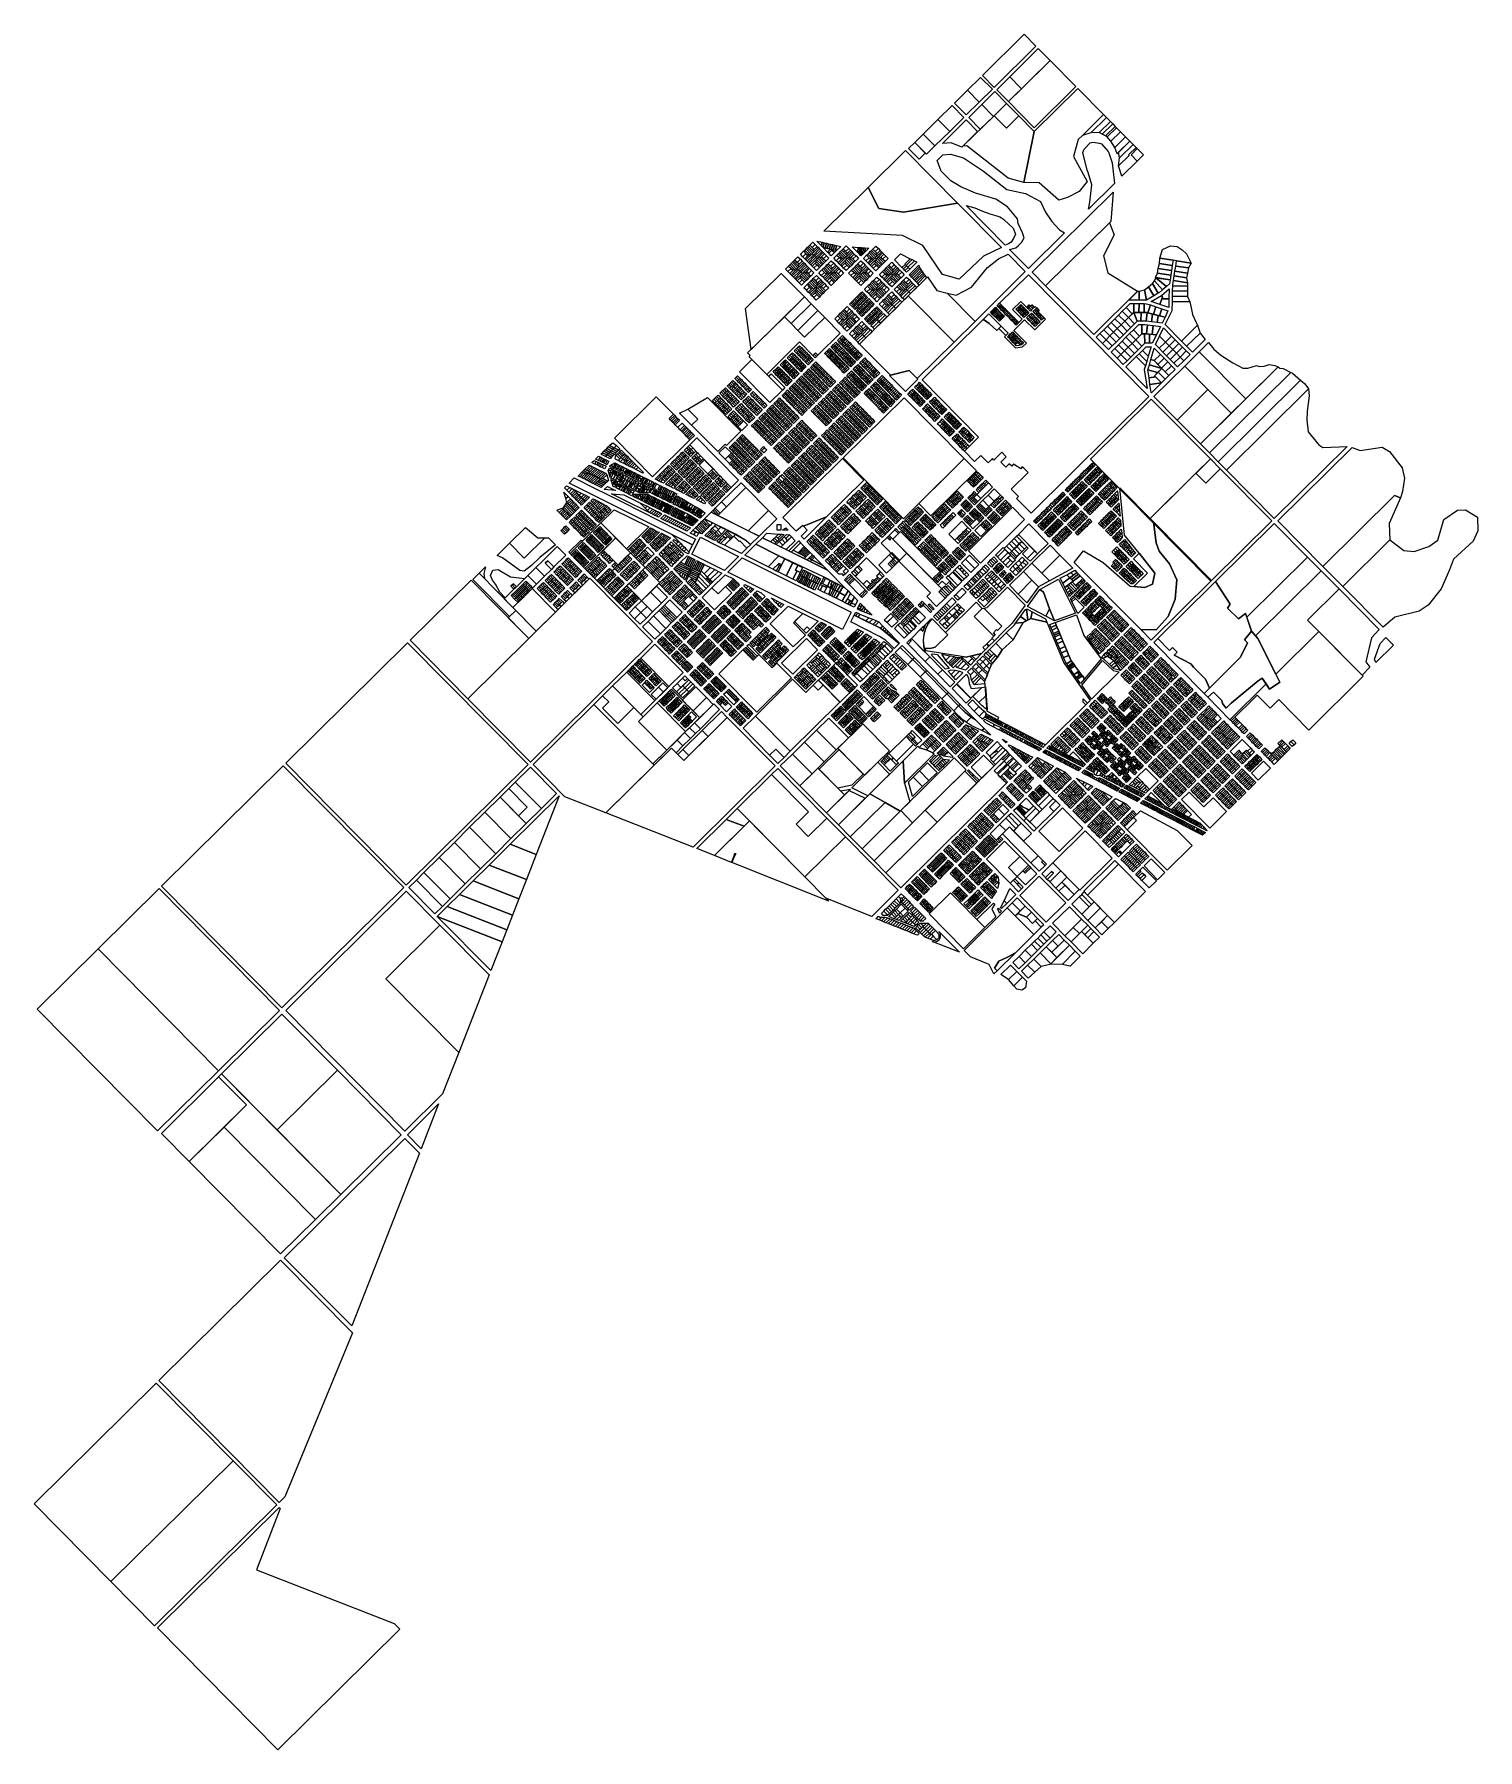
# Model space of a CAD drawing. Header units: metres. Extents: x 5590187 to 5598444, y 6961268 to 6971080.
import ezdxf

# ---------------------------------------------------------------- set-up
doc = ezdxf.new("R2010")
doc.units = ezdxf.units.M
doc.layers.add('zz_catastro_fontana', color=7, linetype='Continuous')

msp = doc.modelspace()

# ---------------------------------------------------------------- linework, layer by layer
at = {"layer": 'zz_catastro_fontana'}
for points in [[(5595611.2, 6970844.9), (5595849.4, 6971080.4), (5595916.4, 6971012.7), (5595678.2, 6970777.1), (5595611.2, 6970844.9)], [(5595759.2, 6970695.2), (5595997.4, 6970930.8), (5596145.5, 6970781.1), (5595907.3, 6970545.5), (5595759.2, 6970695.2)], [(5595833.9, 6970769), (5595766.9, 6970836.8), (5595930.5, 6970998.5), (5595997.4, 6970930.8), (5595833.9, 6970769)], [(5595525.9, 6970760.5), (5595600.6, 6970834.3), (5595667.5, 6970766.6), (5595592.9, 6970692.8), (5595525.9, 6970760.5)], [(5595692.3, 6970762.9), (5595766.9, 6970836.8), (5595833.9, 6970769), (5595759.2, 6970695.2), (5595692.3, 6970762.9)], [(5595451.2, 6970686.7), (5595525.9, 6970760.5), (5595592.9, 6970692.8), (5595518.2, 6970618.9), (5595451.2, 6970686.7)], [(5595606.9, 6970678.5), (5595681.6, 6970752.4), (5595748.6, 6970684.6), (5595673.9, 6970610.8), (5595606.9, 6970678.5)], [(5596183.2, 6970501.3), (5596157.5, 6970477.8), (5596130.9, 6970382.1), (5596210.1, 6970237.7), (5596164.3, 6970181.9), (5596096.9, 6970146.7), (5596048.2, 6970132.1), (5595934.7, 6970230.1), (5595847.7, 6970231.9), (5595907.1, 6970524.3), (5596156, 6970770.4), (5596304.1, 6970620.8), (5596183.2, 6970501.3)], [(5595356.5, 6970592.9), (5595437, 6970672.6), (5595504, 6970604.9), (5595423.5, 6970525.2), (5595356.5, 6970592.9)], [(5595532.3, 6970604.7), (5595606.9, 6970678.5), (5595673.8, 6970610.9), (5595597.7, 6970538.5), (5595532.3, 6970604.7)], [(5595748.7, 6970684.8), (5595819, 6970613.6), (5595747.9, 6970543.3), (5595677.6, 6970614.4), (5595748.7, 6970684.8)], [(5595272.4, 6970509.8), (5595356.5, 6970592.9), (5595423.5, 6970525.2), (5595339.3, 6970442), (5595272.4, 6970509.8)], [(5595431.5, 6970460.4), (5595381.5, 6970455.6), (5595518.1, 6970590.6), (5595583.2, 6970524.7), (5595492.9, 6970435.4), (5595431.5, 6970460.4)], [(5595907.1, 6970524.3), (5595847.7, 6970231.9), (5595758.6, 6970257.8), (5595522.4, 6970442.7), (5595498.4, 6970440.8), (5595677.6, 6970614.4), (5595747.8, 6970543.2), (5595818.9, 6970613.5), (5595907.1, 6970524.3)], [(5596231.6, 6970517.6), (5596183.2, 6970501.3), (5596304.1, 6970620.8), (5596319.9, 6970604.9), (5596231.6, 6970517.6)], [(5596278.4, 6970518.7), (5596231.6, 6970517.6), (5596319.9, 6970604.9), (5596342.5, 6970582.1), (5596278.4, 6970518.7)], [(5596296.2, 6970509.6), (5596278.4, 6970518.7), (5596342.5, 6970582.1), (5596355.8, 6970568.6), (5596296.2, 6970509.6)], [(5596315.4, 6970499.8), (5596296.2, 6970509.6), (5596355.8, 6970568.6), (5596370.2, 6970554), (5596315.4, 6970499.8)], [(5596324.5, 6970493.4), (5596315.4, 6970499.8), (5596370.2, 6970554), (5596377.9, 6970546.2), (5596324.5, 6970493.4)], [(5596345.1, 6970468.4), (5596324.5, 6970493.4), (5596377.9, 6970546.2), (5596400.6, 6970523.2), (5596345.1, 6970468.4)], [(5595188.3, 6970426.6), (5595223.8, 6970461.8), (5595283.8, 6970401.1), (5595248.2, 6970365.9), (5595188.3, 6970426.6)], [(5595223.8, 6970461.8), (5595272.4, 6970509.8), (5595339.3, 6970442), (5595290.8, 6970394), (5595223.8, 6970461.8)], [(5596216.6, 6970079.3), (5596224.7, 6970121.2), (5596237.5, 6970218.8), (5596216.1, 6970289.8), (5596209.8, 6970303.4), (5596186, 6970403.5), (5596192, 6970424.1), (5596227, 6970460.5), (5596241.4, 6970463.8), (5596281.3, 6970458.5), (5596292.8, 6970454.2), (5596330.9, 6970410), (5596334.4, 6970403), (5596352.4, 6970345.1), (5596366.1, 6970227.2), (5596216.6, 6970079.3)], [(5596367.8, 6970433.8), (5596345.1, 6970468.4), (5596400.6, 6970523.2), (5596429.1, 6970494.4), (5596367.8, 6970433.8)], [(5596380.9, 6970396.4), (5596367.8, 6970433.8), (5596429.1, 6970494.4), (5596454.3, 6970469), (5596380.9, 6970396.4)], [(5596389.7, 6970328.4), (5596394.2, 6970373.7), (5596472.3, 6970450.8), (5596489.4, 6970433.5), (5596446.7, 6970391.3), (5596450, 6970388), (5596389.7, 6970328.4)], [(5596408.9, 6970269.5), (5596389.7, 6970328.4), (5596450, 6970388), (5596446.7, 6970391.3), (5596489.4, 6970433.5), (5596496.4, 6970426.4), (5596460.9, 6970391.2), (5596496, 6970355.7), (5596408.9, 6970269.5)], [(5596394.2, 6970373.7), (5596390, 6970405.4), (5596454.3, 6970469), (5596472.3, 6970450.8), (5596394.2, 6970373.7)], [(5595469, 6970114.3), (5595158.5, 6970063.1), (5595018.1, 6970084.7), (5594957.2, 6970205.1), (5595170.5, 6970416.1), (5595469, 6970114.3)], [(5595766.1, 6969849.4), (5595801.4, 6969859.6), (5595816.5, 6969872.2), (5595833.5, 6969889.1), (5595849.7, 6969915.6), (5595839.6, 6969944.8), (5595814.6, 6969998.7), (5595811.1, 6970024.2), (5595754.9, 6970093.9), (5595687.4, 6970136.5), (5595571.3, 6970172.2), (5595487.7, 6970208.9), (5595429.9, 6970241.6), (5595375.2, 6970296.9), (5595351.4, 6970358.8), (5595383.6, 6970390.7), (5595428.7, 6970394.9), (5595502.3, 6970372.9), (5595616.9, 6970297.9), (5595751.1, 6970192), (5595856.3, 6970169.5), (5595943.8, 6970123.3), (5595972.1, 6970062.4), (5596007.7, 6970009.9), (5596052.1, 6969962.5), (5596080.8, 6969945), (5595873.9, 6969740.4), (5595766.1, 6969849.4)], [(5596531.6, 6970390.8), (5596496, 6970355.7), (5596460.9, 6970391.2), (5596496.4, 6970426.4), (5596531.6, 6970390.8)], [(5594957.2, 6970205.1), (5595018.1, 6970084.7), (5595158.5, 6970063.1), (5595469, 6970114.3), (5595719.2, 6969861.3), (5595616.7, 6969811.1), (5595478.6, 6969680.7), (5595381.7, 6969705.7), (5595270.1, 6969871.6), (5595153.3, 6969928.8), (5594704.1, 6969954.8), (5594957.2, 6970205.1)], [(5596358.3, 6970177.3), (5596344.8, 6970009.2), (5595972.3, 6969640.9), (5595895, 6969719.1), (5596358.3, 6970177.3)], [(5595740.8, 6969875), (5595517.3, 6970101), (5595566.5, 6970087.5), (5595620.7, 6970065.4), (5595642.8, 6970057.7), (5595653.8, 6970053.9), (5595668, 6970048.8), (5595678.6, 6970045.7), (5595692.6, 6970041.5), (5595709.8, 6970036.2), (5595719.7, 6970031.2), (5595731.1, 6970022.4), (5595736.9, 6970017.1), (5595759.1, 6969996.8), (5595786.2, 6969971.8), (5595799.1, 6969937.5), (5595789.4, 6969912), (5595775.1, 6969891.2), (5595759.2, 6969881.9), (5595740.8, 6969875)], [(5596336.8, 6970001.3), (5596365, 6969932.5), (5596303.4, 6969813.8), (5596327.9, 6969716.2), (5596498.7, 6969610.8), (5596247.6, 6969362.5), (5595972.3, 6969640.9), (5596336.8, 6970001.3)], [(5594587.5, 6969839.5), (5594594.6, 6969846.5), (5594619.2, 6969821.6), (5594612.1, 6969814.6), (5594587.5, 6969839.5)], [(5594601.7, 6969853.6), (5594633.3, 6969821.6), (5594626.2, 6969814.5), (5594594.6, 6969846.5), (5594601.7, 6969853.6)], [(5594608.8, 6969860.6), (5594640.5, 6969828.6), (5594633.3, 6969821.6), (5594601.7, 6969853.6), (5594608.8, 6969860.6)], [(5594615.9, 6969867.6), (5594647.6, 6969835.6), (5594640.5, 6969828.6), (5594608.8, 6969860.6), (5594615.9, 6969867.6)], [(5594623, 6969874.7), (5594647.6, 6969849.8), (5594640.5, 6969842.7), (5594615.9, 6969867.6), (5594623, 6969874.7)], [(5594640.8, 6969892.2), (5594654.9, 6969878), (5594637.1, 6969860.4), (5594623, 6969874.7), (5594640.8, 6969892.2)], [(5594672.5, 6969860.2), (5594679.5, 6969853.1), (5594643.9, 6969818), (5594636.9, 6969825.1), (5594672.5, 6969860.2)], [(5594637.1, 6969860.4), (5594654.9, 6969878), (5594665.4, 6969867.3), (5594647.6, 6969849.8), (5594637.1, 6969860.4)], [(5594665.4, 6969867.3), (5594672.5, 6969860.2), (5594647.6, 6969835.6), (5594640.5, 6969842.7), (5594665.4, 6969867.3)], [(5594679.5, 6969853.1), (5594686.5, 6969846), (5594651, 6969810.9), (5594643.9, 6969818), (5594679.5, 6969853.1)], [(5594686.5, 6969846), (5594693.5, 6969838.9), (5594658, 6969803.7), (5594651, 6969810.9), (5594686.5, 6969846)], [(5594694.6, 6969890.7), (5594690.1, 6969870.8), (5594663.5, 6969897.8), (5594694.6, 6969890.7)], [(5594706.3, 6969888), (5594700.1, 6969860.7), (5594690.1, 6969870.8), (5594694.6, 6969890.7), (5594706.3, 6969888)], [(5594718, 6969885.3), (5594711.8, 6969858), (5594700.1, 6969860.7), (5594706.3, 6969888), (5594718, 6969885.3)], [(5594741.6, 6969851.3), (5594725.3, 6969835.2), (5594700.1, 6969860.7), (5594741.6, 6969851.3)], [(5594729.7, 6969882.7), (5594723.5, 6969855.4), (5594711.8, 6969858), (5594718, 6969885.3), (5594729.7, 6969882.7)], [(5594741.4, 6969880), (5594735.2, 6969852.7), (5594723.5, 6969855.4), (5594729.7, 6969882.7), (5594741.4, 6969880)], [(5594753.2, 6969848.6), (5594732.4, 6969828.1), (5594725.3, 6969835.2), (5594741.6, 6969851.3), (5594753.2, 6969848.6)], [(5594746.4, 6969813.9), (5594732.4, 6969828.1), (5594750.2, 6969845.7), (5594764.2, 6969831.4), (5594746.4, 6969813.9)], [(5594753.1, 6969877.4), (5594746.9, 6969850.1), (5594735.2, 6969852.7), (5594741.4, 6969880), (5594753.1, 6969877.4)], [(5594764.8, 6969874.7), (5594758.6, 6969847.4), (5594746.9, 6969850.1), (5594753.1, 6969877.4), (5594764.8, 6969874.7)], [(5594753.2, 6969848.6), (5594776.3, 6969843.4), (5594764.2, 6969831.4), (5594750.2, 6969845.7), (5594753.2, 6969848.6)], [(5594776.5, 6969872), (5594770.3, 6969844.7), (5594758.6, 6969847.4), (5594764.8, 6969874.7), (5594776.5, 6969872)], [(5594799.9, 6969866.7), (5594776.3, 6969843.4), (5594770.3, 6969844.7), (5594776.5, 6969872), (5594799.9, 6969866.7)], [(5594806.7, 6969845.3), (5594838.4, 6969813.4), (5594831.3, 6969806.3), (5594799.6, 6969838.3), (5594806.7, 6969845.3)], [(5594813.8, 6969852.4), (5594838.4, 6969827.5), (5594831.3, 6969820.5), (5594806.7, 6969845.3), (5594813.8, 6969852.4)], [(5594831.6, 6969870), (5594845.7, 6969855.7), (5594827.9, 6969838.2), (5594813.8, 6969852.4), (5594831.6, 6969870)], [(5594827.9, 6969838.2), (5594845.7, 6969855.7), (5594856.2, 6969845.1), (5594838.4, 6969827.5), (5594827.9, 6969838.2)], [(5594856.2, 6969845.1), (5594863.2, 6969838), (5594838.4, 6969813.4), (5594831.3, 6969820.5), (5594856.2, 6969845.1)], [(5594897.5, 6969831.8), (5594865.4, 6969864.2), (5594899.6, 6969861.8), (5594897.5, 6969831.8)], [(5594906.8, 6969822.4), (5594897.5, 6969831.8), (5594899.6, 6969861.8), (5594909.6, 6969861), (5594906.8, 6969822.4)], [(5594916.1, 6969812.9), (5594906.8, 6969822.4), (5594909.6, 6969861), (5594919.6, 6969860.3), (5594916.1, 6969812.9)], [(5594916.1, 6969812.9), (5594919.6, 6969860.3), (5594929.5, 6969859.6), (5594926.9, 6969823.6), (5594916.1, 6969812.9)], [(5594926.9, 6969823.6), (5594929.5, 6969859.6), (5594939.5, 6969858.9), (5594938.6, 6969835.1), (5594926.9, 6969823.6)], [(5594938.6, 6969835.1), (5594939.5, 6969858.9), (5594961.1, 6969857.3), (5594938.6, 6969835.1)], [(5594976.4, 6969844.4), (5595008.1, 6969812.4), (5595001, 6969805.4), (5594969.3, 6969837.4), (5594976.4, 6969844.4)], [(5594983.5, 6969851.4), (5595008.1, 6969826.5), (5595001, 6969819.5), (5594976.4, 6969844.4), (5594983.5, 6969851.4)], [(5595001.3, 6969869), (5595015.4, 6969854.8), (5594997.6, 6969837.2), (5594983.5, 6969851.4), (5595001.3, 6969869)], [(5594997.6, 6969837.2), (5595015.4, 6969854.8), (5595025.9, 6969844.1), (5595008.1, 6969826.5), (5594997.6, 6969837.2)], [(5595025.9, 6969844.1), (5595033, 6969837), (5595008.1, 6969812.4), (5595001, 6969819.5), (5595025.9, 6969844.1)], [(5596721.2, 6969784.7), (5596701.6, 6969788.2), (5596624.9, 6969800.2), (5596641.3, 6969849.6), (5596685.8, 6969871.2), (5596725.5, 6969866.2), (5596752.6, 6969847.2), (5596777.2, 6969825.6), (5596805.2, 6969771.5), (5596721.2, 6969784.7)], [(5594484.4, 6969737.5), (5594502.2, 6969755.1), (5594516.2, 6969740.9), (5594498.4, 6969723.3), (5594484.4, 6969737.5)], [(5594502.2, 6969755.1), (5594509.3, 6969762.2), (5594533.9, 6969737.3), (5594526.8, 6969730.2), (5594502.2, 6969755.1)], [(5594516.4, 6969769.2), (5594548, 6969737.2), (5594540.9, 6969730.2), (5594509.3, 6969762.2), (5594516.4, 6969769.2)], [(5594523.5, 6969776.2), (5594555.1, 6969744.2), (5594548, 6969737.2), (5594516.4, 6969769.2), (5594523.5, 6969776.2)], [(5594530.6, 6969783.2), (5594562.2, 6969751.2), (5594555.1, 6969744.2), (5594523.5, 6969776.2), (5594530.6, 6969783.2)], [(5594537.7, 6969790.3), (5594562.3, 6969765.4), (5594555.2, 6969758.4), (5594530.6, 6969783.2), (5594537.7, 6969790.3)], [(5594555.5, 6969807.9), (5594569.5, 6969793.6), (5594551.8, 6969776.1), (5594537.7, 6969790.3), (5594555.5, 6969807.9)], [(5594587.1, 6969775.9), (5594594.2, 6969768.7), (5594558.6, 6969733.6), (5594551.6, 6969740.7), (5594587.1, 6969775.9)], [(5594551.8, 6969776.1), (5594569.5, 6969793.6), (5594580.1, 6969783), (5594562.3, 6969765.4), (5594551.8, 6969776.1)], [(5594580.1, 6969783), (5594587.1, 6969775.9), (5594562.2, 6969751.2), (5594555.2, 6969758.4), (5594580.1, 6969783)], [(5594594.2, 6969768.7), (5594601.2, 6969761.6), (5594565.6, 6969726.5), (5594558.6, 6969733.6), (5594594.2, 6969768.7)], [(5594601.2, 6969761.6), (5594608.2, 6969754.5), (5594572.7, 6969719.4), (5594565.6, 6969726.5), (5594601.2, 6969761.6)], [(5594569.7, 6969821.9), (5594587.5, 6969839.5), (5594601.5, 6969825.3), (5594583.8, 6969807.7), (5594569.7, 6969821.9)], [(5594608.2, 6969754.5), (5594615.3, 6969747.4), (5594579.7, 6969712.3), (5594572.7, 6969719.4), (5594608.2, 6969754.5)], [(5594601.5, 6969825.3), (5594612.1, 6969814.6), (5594594.3, 6969797), (5594583.8, 6969807.7), (5594601.5, 6969825.3)], [(5594622.3, 6969740.3), (5594597.4, 6969715.7), (5594590.4, 6969722.8), (5594615.3, 6969747.4), (5594622.3, 6969740.3)], [(5594594.3, 6969797), (5594619.2, 6969821.6), (5594626.2, 6969814.5), (5594601.3, 6969789.9), (5594594.3, 6969797)], [(5594601.3, 6969789.9), (5594636.9, 6969825.1), (5594643.9, 6969818), (5594608.4, 6969782.8), (5594601.3, 6969789.9)], [(5594608.4, 6969782.8), (5594643.9, 6969818), (5594651, 6969810.9), (5594615.4, 6969775.7), (5594608.4, 6969782.8)], [(5594615.4, 6969775.7), (5594651, 6969810.9), (5594658, 6969803.7), (5594622.4, 6969768.6), (5594615.4, 6969775.7)], [(5594622.4, 6969768.6), (5594658, 6969803.7), (5594665, 6969796.6), (5594629.5, 6969761.5), (5594622.4, 6969768.6)], [(5594636.5, 6969754.4), (5594629.5, 6969761.5), (5594654.4, 6969786.1), (5594661.4, 6969779), (5594636.5, 6969754.4)], [(5594664.8, 6969761.3), (5594647.1, 6969743.7), (5594636.5, 6969754.4), (5594654.3, 6969771.9), (5594664.8, 6969761.3)], [(5594661.1, 6969729.5), (5594647.1, 6969743.7), (5594664.8, 6969761.3), (5594678.9, 6969747.1), (5594661.1, 6969729.5)], [(5594678.9, 6969747.1), (5594654.3, 6969771.9), (5594661.4, 6969779), (5594686, 6969754.1), (5594678.9, 6969747.1)], [(5594693.1, 6969761.1), (5594686, 6969754.1), (5594654.4, 6969786.1), (5594661.5, 6969793.1), (5594693.1, 6969761.1)], [(5594693.5, 6969838.9), (5594700.6, 6969831.8), (5594665, 6969796.6), (5594658, 6969803.7), (5594693.5, 6969838.9)], [(5594700.2, 6969768.2), (5594693.1, 6969761.1), (5594661.5, 6969793.1), (5594668.6, 6969800.2), (5594700.2, 6969768.2)], [(5594707.3, 6969775.2), (5594700.2, 6969768.2), (5594668.6, 6969800.2), (5594675.7, 6969807.2), (5594707.3, 6969775.2)], [(5594707.6, 6969824.7), (5594682.7, 6969800.1), (5594675.7, 6969807.2), (5594700.6, 6969831.8), (5594707.6, 6969824.7)], [(5594714.4, 6969782.2), (5594707.3, 6969775.2), (5594682.7, 6969800.1), (5594689.8, 6969807.1), (5594714.4, 6969782.2)], [(5594700.4, 6969796.4), (5594689.8, 6969807.1), (5594707.6, 6969824.7), (5594718.2, 6969814), (5594700.4, 6969796.4)], [(5594707.2, 6969746.9), (5594738.8, 6969714.9), (5594731.7, 6969707.9), (5594700.1, 6969739.9), (5594707.2, 6969746.9)], [(5594732.2, 6969799.8), (5594714.4, 6969782.2), (5594700.4, 6969796.4), (5594718.2, 6969814), (5594732.2, 6969799.8)], [(5594714.3, 6969753.9), (5594745.9, 6969721.9), (5594738.8, 6969714.9), (5594707.2, 6969746.9), (5594714.3, 6969753.9)], [(5594721.4, 6969761), (5594753, 6969729), (5594745.9, 6969721.9), (5594714.3, 6969753.9), (5594721.4, 6969761)], [(5594728.5, 6969768), (5594753.1, 6969743.1), (5594746, 6969736.1), (5594721.4, 6969761), (5594728.5, 6969768)], [(5594746.3, 6969785.6), (5594760.3, 6969771.4), (5594742.6, 6969753.8), (5594728.5, 6969768), (5594746.3, 6969785.6)], [(5594777.9, 6969753.6), (5594785, 6969746.5), (5594749.4, 6969711.3), (5594742.4, 6969718.4), (5594777.9, 6969753.6)], [(5594742.6, 6969753.8), (5594760.3, 6969771.4), (5594770.9, 6969760.7), (5594753.1, 6969743.1), (5594742.6, 6969753.8)], [(5594770.9, 6969760.7), (5594777.9, 6969753.6), (5594753, 6969729), (5594746, 6969736.1), (5594770.9, 6969760.7)], [(5594792, 6969739.4), (5594767.1, 6969714.8), (5594760.1, 6969721.9), (5594785, 6969746.5), (5594792, 6969739.4)], [(5594760.5, 6969799.6), (5594778.3, 6969817.2), (5594792.3, 6969803), (5594774.6, 6969785.4), (5594760.5, 6969799.6)], [(5594792.3, 6969803), (5594802.9, 6969792.3), (5594785.1, 6969774.8), (5594774.6, 6969785.4), (5594792.3, 6969803)], [(5594778.3, 6969817.2), (5594785.4, 6969824.3), (5594810, 6969799.4), (5594802.9, 6969792.3), (5594778.3, 6969817.2)], [(5594785.1, 6969774.8), (5594810, 6969799.4), (5594817, 6969792.3), (5594792.1, 6969767.6), (5594785.1, 6969774.8)], [(5594792.5, 6969831.3), (5594824.1, 6969799.3), (5594817, 6969792.3), (5594785.4, 6969824.3), (5594792.5, 6969831.3)], [(5594792.1, 6969767.6), (5594827.7, 6969802.8), (5594834.7, 6969795.7), (5594799.2, 6969760.5), (5594792.1, 6969767.6)], [(5594799.6, 6969838.3), (5594831.3, 6969806.3), (5594824.1, 6969799.3), (5594792.5, 6969831.3), (5594799.6, 6969838.3)], [(5594806.2, 6969753.4), (5594799.2, 6969760.5), (5594824.1, 6969785.1), (5594831.1, 6969778), (5594806.2, 6969753.4)], [(5594834.5, 6969760.3), (5594816.8, 6969742.8), (5594806.2, 6969753.4), (5594824, 6969771), (5594834.5, 6969760.3)], [(5594830.8, 6969728.5), (5594816.8, 6969742.8), (5594834.5, 6969760.3), (5594848.6, 6969746.1), (5594830.8, 6969728.5)], [(5594848.6, 6969746.1), (5594824, 6969771), (5594831.1, 6969778), (5594855.7, 6969753.1), (5594848.6, 6969746.1)], [(5594862.8, 6969760.2), (5594855.7, 6969753.1), (5594824.1, 6969785.1), (5594831.2, 6969792.2), (5594862.8, 6969760.2)], [(5594863.2, 6969838), (5594870.3, 6969830.9), (5594834.7, 6969795.7), (5594827.7, 6969802.8), (5594863.2, 6969838)], [(5594869.9, 6969767.2), (5594862.8, 6969760.2), (5594831.2, 6969792.2), (5594838.3, 6969799.2), (5594869.9, 6969767.2)], [(5594877, 6969774.2), (5594869.9, 6969767.2), (5594838.3, 6969799.2), (5594845.4, 6969806.2), (5594877, 6969774.2)], [(5594877.3, 6969823.7), (5594852.4, 6969799.1), (5594845.4, 6969806.2), (5594870.3, 6969830.9), (5594877.3, 6969823.7)], [(5594884.1, 6969781.3), (5594877, 6969774.2), (5594852.4, 6969799.1), (5594859.5, 6969806.2), (5594884.1, 6969781.3)], [(5594870.1, 6969795.5), (5594859.5, 6969806.2), (5594877.3, 6969823.7), (5594887.9, 6969813.1), (5594870.1, 6969795.5)], [(5594876.9, 6969746), (5594908.5, 6969714), (5594901.4, 6969706.9), (5594869.8, 6969738.9), (5594876.9, 6969746)], [(5594901.9, 6969798.9), (5594884.1, 6969781.3), (5594870.1, 6969795.5), (5594887.9, 6969813.1), (5594901.9, 6969798.9)], [(5594884, 6969753), (5594915.6, 6969721), (5594908.5, 6969714), (5594876.9, 6969746), (5594884, 6969753)], [(5594891.1, 6969760), (5594922.7, 6969728), (5594915.6, 6969721), (5594884, 6969753), (5594891.1, 6969760)], [(5594898.2, 6969767.1), (5594922.8, 6969742.2), (5594915.7, 6969735.1), (5594891.1, 6969760), (5594898.2, 6969767.1)], [(5594916, 6969784.6), (5594930, 6969770.4), (5594912.3, 6969752.8), (5594898.2, 6969767.1), (5594916, 6969784.6)], [(5594947.6, 6969752.6), (5594954.7, 6969745.5), (5594919.1, 6969710.4), (5594912.1, 6969717.5), (5594947.6, 6969752.6)], [(5594912.3, 6969752.8), (5594930, 6969770.4), (5594940.6, 6969759.7), (5594922.8, 6969742.2), (5594912.3, 6969752.8)], [(5594940.6, 6969759.7), (5594947.6, 6969752.6), (5594922.7, 6969728), (5594915.7, 6969735.1), (5594940.6, 6969759.7)], [(5594961.7, 6969738.4), (5594936.8, 6969713.8), (5594929.8, 6969720.9), (5594954.7, 6969745.5), (5594961.7, 6969738.4)], [(5594930.2, 6969798.7), (5594948, 6969816.3), (5594962, 6969802.1), (5594944.3, 6969784.5), (5594930.2, 6969798.7)], [(5594962, 6969802.1), (5594972.6, 6969791.4), (5594954.8, 6969773.8), (5594944.3, 6969784.5), (5594962, 6969802.1)], [(5594948, 6969816.3), (5594955.1, 6969823.3), (5594979.7, 6969798.4), (5594972.6, 6969791.4), (5594948, 6969816.3)], [(5594954.8, 6969773.8), (5594979.7, 6969798.4), (5594986.7, 6969791.3), (5594961.8, 6969766.7), (5594954.8, 6969773.8)], [(5594962.2, 6969830.3), (5594993.8, 6969798.3), (5594986.7, 6969791.3), (5594955.1, 6969823.3), (5594962.2, 6969830.3)], [(5594961.8, 6969766.7), (5594997.4, 6969801.9), (5595004.4, 6969794.7), (5594968.9, 6969759.6), (5594961.8, 6969766.7)], [(5594969.3, 6969837.4), (5595001, 6969805.4), (5594993.8, 6969798.3), (5594962.2, 6969830.3), (5594969.3, 6969837.4)], [(5594975.9, 6969752.5), (5594968.9, 6969759.6), (5594993.8, 6969784.2), (5595000.8, 6969777.1), (5594975.9, 6969752.5)], [(5595004.2, 6969759.4), (5594986.5, 6969741.8), (5594975.9, 6969752.5), (5594993.7, 6969770.1), (5595004.2, 6969759.4)], [(5595000.5, 6969727.6), (5594986.5, 6969741.8), (5595004.2, 6969759.4), (5595018.3, 6969745.2), (5595000.5, 6969727.6)], [(5595018.3, 6969745.2), (5594993.7, 6969770.1), (5595000.8, 6969777.1), (5595025.4, 6969752.2), (5595018.3, 6969745.2)], [(5595032.5, 6969759.2), (5595025.4, 6969752.2), (5594993.8, 6969784.2), (5595000.9, 6969791.2), (5595032.5, 6969759.2)], [(5595033, 6969837), (5595040, 6969829.9), (5595004.4, 6969794.7), (5594997.4, 6969801.9), (5595033, 6969837)], [(5595039.6, 6969766.3), (5595032.5, 6969759.2), (5595000.9, 6969791.2), (5595008, 6969798.3), (5595039.6, 6969766.3)], [(5595046.7, 6969773.3), (5595039.6, 6969766.3), (5595008, 6969798.3), (5595015.1, 6969805.3), (5595046.7, 6969773.3)], [(5595047, 6969822.8), (5595022.1, 6969798.2), (5595015.1, 6969805.3), (5595040, 6969829.9), (5595047, 6969822.8)], [(5595053.8, 6969780.3), (5595046.7, 6969773.3), (5595022.1, 6969798.2), (5595029.2, 6969805.2), (5595053.8, 6969780.3)], [(5595039.8, 6969794.6), (5595029.2, 6969805.2), (5595047, 6969822.8), (5595057.6, 6969812.1), (5595039.8, 6969794.6)], [(5595071.6, 6969797.9), (5595053.8, 6969780.3), (5595039.8, 6969794.6), (5595057.6, 6969812.1), (5595071.6, 6969797.9)], [(5595060.7, 6969744.9), (5595092.4, 6969712.9), (5595085.3, 6969705.9), (5595053.6, 6969737.9), (5595060.7, 6969744.9)], [(5595067.8, 6969752), (5595099.5, 6969720), (5595092.4, 6969712.9), (5595060.7, 6969744.9), (5595067.8, 6969752)], [(5595074.9, 6969759), (5595099.6, 6969734.1), (5595092.4, 6969727.1), (5595067.8, 6969752), (5595074.9, 6969759)], [(5595092.7, 6969776.6), (5595106.8, 6969762.4), (5595089, 6969744.8), (5595074.9, 6969759), (5595092.7, 6969776.6)], [(5595124.4, 6969744.6), (5595131.4, 6969737.5), (5595095.8, 6969702.3), (5595088.8, 6969709.4), (5595124.4, 6969744.6)], [(5595089, 6969744.8), (5595106.8, 6969762.4), (5595117.3, 6969751.7), (5595099.6, 6969734.1), (5595089, 6969744.8)], [(5595117.3, 6969751.7), (5595124.4, 6969744.6), (5595099.5, 6969720), (5595092.4, 6969727.1), (5595117.3, 6969751.7)], [(5595141.9, 6969825.2), (5595197.6, 6969796), (5595166.9, 6969765.6), (5595168.3, 6969764.1), (5595150.5, 6969746.6), (5595106.9, 6969790.6), (5595141.9, 6969825.2)], [(5595150.5, 6969746.6), (5595168.3, 6969764.1), (5595176.7, 6969755.6), (5595159, 6969738), (5595150.5, 6969746.6)], [(5595159, 6969738), (5595176.7, 6969755.6), (5595185.2, 6969747.1), (5595167.4, 6969729.5), (5595159, 6969738)], [(5595208.3, 6969792.5), (5595173.9, 6969758.4), (5595166.9, 6969765.6), (5595197.6, 6969796), (5595208.3, 6969792.5)], [(5595167.4, 6969729.5), (5595185.2, 6969747.1), (5595195, 6969737.1), (5595177.3, 6969719.5), (5595167.4, 6969729.5)], [(5595222, 6969784.9), (5595184.5, 6969747.8), (5595173.9, 6969758.4), (5595208.3, 6969792.5), (5595222, 6969784.9)], [(5595233.5, 6969775.2), (5595195, 6969737.1), (5595184.5, 6969747.8), (5595222, 6969784.9), (5595233.1, 6969778.7), (5595233.5, 6969775.2)], [(5595246.1, 6969759.5), (5595249.8, 6969749.1), (5595198.4, 6969698.2), (5595191.3, 6969705.3), (5595246.1, 6969759.5)], [(5595249.8, 6969749.1), (5595255.2, 6969740.3), (5595205.4, 6969691.1), (5595198.4, 6969698.2), (5595249.8, 6969749.1)], [(5595408.1, 6969600.6), (5595460, 6969587.9), (5595548.8, 6969633.4), (5595639.6, 6969746.5), (5595702.6, 6969795.7), (5595757.2, 6969822.8), (5595856.1, 6969722.8), (5595568.5, 6969438.4), (5595408.1, 6969600.6)], [(5596616.8, 6969740.7), (5596623.2, 6969770.1), (5596696.9, 6969758.5), (5596692.2, 6969728.9), (5596616.8, 6969740.7)], [(5596623.2, 6969770.1), (5596624.9, 6969800.2), (5596701.6, 6969788.2), (5596696.9, 6969758.5), (5596623.2, 6969770.1)], [(5596784, 6969714.1), (5596711.9, 6969725.4), (5596716.6, 6969755.1), (5596788.7, 6969743.7), (5596784, 6969714.1)], [(5596788.7, 6969743.7), (5596716.6, 6969755.1), (5596721.2, 6969784.7), (5596805.2, 6969771.5), (5596788.7, 6969743.7)], [(5594459.5, 6969712.9), (5594592.4, 6969578.5), (5594287.5, 6969277), (5594255.5, 6969511.2), (5594459.5, 6969712.9)], [(5594516.2, 6969740.9), (5594526.8, 6969730.2), (5594509, 6969712.7), (5594498.4, 6969723.3), (5594516.2, 6969740.9)], [(5594509, 6969712.7), (5594533.9, 6969737.3), (5594540.9, 6969730.2), (5594516, 6969705.5), (5594509, 6969712.7)], [(5594516, 6969705.5), (5594551.6, 6969740.7), (5594558.6, 6969733.6), (5594523.1, 6969698.4), (5594516, 6969705.5)], [(5594523.1, 6969698.4), (5594558.6, 6969733.6), (5594565.6, 6969726.5), (5594530.1, 6969691.3), (5594523.1, 6969698.4)], [(5594530.1, 6969691.3), (5594565.6, 6969726.5), (5594572.7, 6969719.4), (5594537.1, 6969684.2), (5594530.1, 6969691.3)], [(5594537.1, 6969684.2), (5594572.7, 6969719.4), (5594579.7, 6969712.3), (5594544.1, 6969677.1), (5594537.1, 6969684.2)], [(5594551.2, 6969670), (5594544.1, 6969677.1), (5594569, 6969701.7), (5594576.1, 6969694.6), (5594551.2, 6969670)], [(5594579.5, 6969676.9), (5594561.7, 6969659.3), (5594551.2, 6969670), (5594569, 6969687.6), (5594579.5, 6969676.9)], [(5594575.8, 6969645.1), (5594561.7, 6969659.3), (5594579.5, 6969676.9), (5594593.6, 6969662.7), (5594575.8, 6969645.1)], [(5594607.8, 6969676.7), (5594600.7, 6969669.7), (5594569, 6969701.7), (5594576.1, 6969708.7), (5594607.8, 6969676.7)], [(5594593.6, 6969662.7), (5594569, 6969687.6), (5594576.1, 6969694.6), (5594600.7, 6969669.7), (5594593.6, 6969662.7)], [(5594614.9, 6969683.8), (5594607.8, 6969676.7), (5594576.1, 6969708.7), (5594583.3, 6969715.8), (5594614.9, 6969683.8)], [(5594622, 6969690.8), (5594614.9, 6969683.8), (5594583.3, 6969715.8), (5594590.4, 6969722.8), (5594622, 6969690.8)], [(5594589.9, 6969630.9), (5594607.6, 6969648.5), (5594621.7, 6969634.2), (5594603.9, 6969616.7), (5594589.9, 6969630.9)], [(5594629.1, 6969697.8), (5594622, 6969690.8), (5594597.4, 6969715.7), (5594604.5, 6969722.7), (5594629.1, 6969697.8)], [(5594615.1, 6969712.1), (5594604.5, 6969722.7), (5594622.3, 6969740.3), (5594632.8, 6969729.6), (5594615.1, 6969712.1)], [(5594607.6, 6969648.5), (5594614.7, 6969655.5), (5594639.4, 6969630.6), (5594632.2, 6969623.6), (5594607.6, 6969648.5)], [(5594621.9, 6969662.5), (5594653.5, 6969630.5), (5594646.4, 6969623.5), (5594614.7, 6969655.5), (5594621.9, 6969662.5)], [(5594646.9, 6969715.4), (5594629.1, 6969697.8), (5594615.1, 6969712.1), (5594632.8, 6969729.6), (5594646.9, 6969715.4)], [(5594629, 6969669.6), (5594660.6, 6969637.6), (5594653.5, 6969630.5), (5594621.9, 6969662.5), (5594629, 6969669.6)], [(5594636.1, 6969676.6), (5594667.7, 6969644.6), (5594660.6, 6969637.6), (5594629, 6969669.6), (5594636.1, 6969676.6)], [(5594643.2, 6969683.6), (5594667.8, 6969658.7), (5594660.7, 6969651.7), (5594636.1, 6969676.6), (5594643.2, 6969683.6)], [(5594661, 6969701.2), (5594675, 6969687), (5594657.2, 6969669.4), (5594643.2, 6969683.6), (5594661, 6969701.2)], [(5594692.6, 6969669.2), (5594699.6, 6969662.1), (5594664.1, 6969626.9), (5594657, 6969634), (5594692.6, 6969669.2)], [(5594657.2, 6969669.4), (5594675, 6969687), (5594685.6, 6969676.3), (5594667.8, 6969658.7), (5594657.2, 6969669.4)], [(5594685.6, 6969676.3), (5594692.6, 6969669.2), (5594667.7, 6969644.6), (5594660.7, 6969651.7), (5594685.6, 6969676.3)], [(5594706.7, 6969655), (5594681.8, 6969630.4), (5594674.7, 6969637.5), (5594699.6, 6969662.1), (5594706.7, 6969655)], [(5594675.2, 6969715.3), (5594693, 6969732.8), (5594707, 6969718.6), (5594689.2, 6969701), (5594675.2, 6969715.3)], [(5594699.4, 6969626.7), (5594688.9, 6969637.4), (5594706.7, 6969655), (5594717.2, 6969644.3), (5594699.4, 6969626.7)], [(5594707, 6969718.6), (5594717.6, 6969708), (5594699.8, 6969690.4), (5594689.2, 6969701), (5594707, 6969718.6)], [(5594693, 6969732.8), (5594700.1, 6969739.9), (5594724.7, 6969715), (5594717.6, 6969708), (5594693, 6969732.8)], [(5594699.8, 6969690.4), (5594724.7, 6969715), (5594731.7, 6969707.9), (5594706.8, 6969683.3), (5594699.8, 6969690.4)], [(5594706.8, 6969683.3), (5594742.4, 6969718.4), (5594749.4, 6969711.3), (5594713.9, 6969676.2), (5594706.8, 6969683.3)], [(5594720.9, 6969669), (5594713.9, 6969676.2), (5594738.7, 6969700.8), (5594745.8, 6969693.7), (5594720.9, 6969669)], [(5594749.2, 6969676), (5594731.4, 6969658.4), (5594720.9, 6969669), (5594738.7, 6969686.6), (5594749.2, 6969676)], [(5594745.5, 6969644.2), (5594731.4, 6969658.4), (5594749.2, 6969676), (5594763.3, 6969661.7), (5594745.5, 6969644.2)], [(5594777.5, 6969675.8), (5594770.4, 6969668.8), (5594738.7, 6969700.8), (5594745.8, 6969707.8), (5594777.5, 6969675.8)], [(5594763.3, 6969661.7), (5594738.7, 6969686.6), (5594745.8, 6969693.7), (5594770.4, 6969668.8), (5594763.3, 6969661.7)], [(5594784.6, 6969682.8), (5594777.5, 6969675.8), (5594745.8, 6969707.8), (5594753, 6969714.8), (5594784.6, 6969682.8)], [(5594791.7, 6969689.9), (5594784.6, 6969682.8), (5594753, 6969714.8), (5594760.1, 6969721.9), (5594791.7, 6969689.9)], [(5594798.8, 6969696.9), (5594791.7, 6969689.9), (5594767.1, 6969714.8), (5594774.2, 6969721.8), (5594798.8, 6969696.9)], [(5594784.8, 6969711.1), (5594774.2, 6969721.8), (5594792, 6969739.4), (5594802.5, 6969728.7), (5594784.8, 6969711.1)], [(5594816.6, 6969714.5), (5594798.8, 6969696.9), (5594784.8, 6969711.1), (5594802.5, 6969728.7), (5594816.6, 6969714.5)], [(5594844.9, 6969714.3), (5594862.7, 6969731.9), (5594876.7, 6969717.7), (5594858.9, 6969700.1), (5594844.9, 6969714.3)], [(5594876.7, 6969717.7), (5594887.3, 6969707), (5594869.5, 6969689.4), (5594858.9, 6969700.1), (5594876.7, 6969717.7)], [(5594862.7, 6969731.9), (5594869.8, 6969738.9), (5594894.4, 6969714), (5594887.3, 6969707), (5594862.7, 6969731.9)], [(5594869.5, 6969689.4), (5594894.4, 6969714), (5594901.4, 6969706.9), (5594876.5, 6969682.3), (5594869.5, 6969689.4)], [(5594876.5, 6969682.3), (5594912.1, 6969717.5), (5594919.1, 6969710.4), (5594883.6, 6969675.2), (5594876.5, 6969682.3)], [(5594890.6, 6969668.1), (5594883.6, 6969675.2), (5594908.4, 6969699.8), (5594915.5, 6969692.7), (5594890.6, 6969668.1)], [(5594918.9, 6969675), (5594901.1, 6969657.4), (5594890.6, 6969668.1), (5594908.4, 6969685.7), (5594918.9, 6969675)], [(5594915.2, 6969643.2), (5594901.1, 6969657.4), (5594918.9, 6969675), (5594933, 6969660.8), (5594915.2, 6969643.2)], [(5594947.2, 6969674.9), (5594940.1, 6969667.8), (5594908.4, 6969699.8), (5594915.6, 6969706.9), (5594947.2, 6969674.9)], [(5594933, 6969660.8), (5594908.4, 6969685.7), (5594915.5, 6969692.7), (5594940.1, 6969667.8), (5594933, 6969660.8)], [(5594954.3, 6969681.9), (5594947.2, 6969674.9), (5594915.6, 6969706.9), (5594922.7, 6969713.9), (5594954.3, 6969681.9)], [(5594961.4, 6969688.9), (5594954.3, 6969681.9), (5594922.7, 6969713.9), (5594929.8, 6969720.9), (5594961.4, 6969688.9)], [(5594968.5, 6969696), (5594961.4, 6969688.9), (5594936.8, 6969713.8), (5594943.9, 6969720.8), (5594968.5, 6969696)], [(5594954.5, 6969710.2), (5594943.9, 6969720.8), (5594961.7, 6969738.4), (5594972.2, 6969727.8), (5594954.5, 6969710.2)], [(5594954.1, 6969639.5), (5594961.2, 6969646.5), (5594985.8, 6969621.6), (5594978.7, 6969614.6), (5594954.1, 6969639.5)], [(5594986.3, 6969713.5), (5594968.5, 6969696), (5594954.5, 6969710.2), (5594972.2, 6969727.8), (5594986.3, 6969713.5)], [(5594968.3, 6969653.5), (5594999.9, 6969621.5), (5594992.8, 6969614.5), (5594961.2, 6969646.5), (5594968.3, 6969653.5)], [(5594975.4, 6969660.6), (5595007, 6969628.6), (5594999.9, 6969621.5), (5594968.3, 6969653.5), (5594975.4, 6969660.6)], [(5594982.5, 6969667.6), (5595014.2, 6969635.6), (5595007, 6969628.6), (5594975.4, 6969660.6), (5594982.5, 6969667.6)], [(5594989.6, 6969674.6), (5595014.2, 6969649.7), (5595007.1, 6969642.7), (5594982.5, 6969667.6), (5594989.6, 6969674.6)], [(5595007.4, 6969692.2), (5595021.5, 6969678), (5595003.7, 6969660.4), (5594989.6, 6969674.6), (5595007.4, 6969692.2)], [(5595039, 6969660.2), (5595046.1, 6969653.1), (5595010.5, 6969617.9), (5595003.5, 6969625), (5595039, 6969660.2)], [(5595003.7, 6969660.4), (5595021.5, 6969678), (5595032, 6969667.3), (5595014.2, 6969649.7), (5595003.7, 6969660.4)], [(5595032, 6969667.3), (5595039, 6969660.2), (5595014.2, 6969635.6), (5595007.1, 6969642.7), (5595032, 6969667.3)], [(5595053.1, 6969646), (5595028.2, 6969621.4), (5595021.2, 6969628.5), (5595046.1, 6969653.1), (5595053.1, 6969646)], [(5595021.6, 6969706.3), (5595039.4, 6969723.8), (5595053.5, 6969709.6), (5595035.7, 6969692), (5595021.6, 6969706.3)], [(5595053.5, 6969709.6), (5595064, 6969699), (5595046.2, 6969681.4), (5595035.7, 6969692), (5595053.5, 6969709.6)], [(5595039.4, 6969723.8), (5595046.5, 6969730.9), (5595071.1, 6969706), (5595064, 6969699), (5595039.4, 6969723.8)], [(5595046.2, 6969681.4), (5595071.1, 6969706), (5595078.1, 6969698.9), (5595053.3, 6969674.3), (5595046.2, 6969681.4)], [(5595053.6, 6969737.9), (5595085.3, 6969705.9), (5595078.1, 6969698.9), (5595046.5, 6969730.9), (5595053.6, 6969737.9)], [(5595053.3, 6969674.3), (5595088.8, 6969709.4), (5595095.8, 6969702.3), (5595060.3, 6969667.2), (5595053.3, 6969674.3)], [(5595067.3, 6969660), (5595060.3, 6969667.2), (5595085.2, 6969691.8), (5595092.2, 6969684.7), (5595067.3, 6969660)], [(5595095.6, 6969667), (5595077.9, 6969649.4), (5595067.3, 6969660), (5595085.1, 6969677.6), (5595095.6, 6969667)], [(5595091.9, 6969635.2), (5595077.9, 6969649.4), (5595095.6, 6969667), (5595109.7, 6969652.7), (5595091.9, 6969635.2)], [(5595109.7, 6969652.7), (5595085.1, 6969677.6), (5595092.2, 6969684.7), (5595116.8, 6969659.8), (5595109.7, 6969652.7)], [(5595123.9, 6969666.8), (5595116.8, 6969659.8), (5595085.2, 6969691.8), (5595092.3, 6969698.8), (5595123.9, 6969666.8)], [(5595131, 6969673.8), (5595123.9, 6969666.8), (5595092.3, 6969698.8), (5595099.4, 6969705.8), (5595131, 6969673.8)], [(5595138.1, 6969680.9), (5595131, 6969673.8), (5595099.4, 6969705.8), (5595106.5, 6969712.9), (5595138.1, 6969680.9)], [(5595138.4, 6969730.4), (5595113.5, 6969705.8), (5595106.5, 6969712.9), (5595131.4, 6969737.5), (5595138.4, 6969730.4)], [(5595145.3, 6969687.9), (5595138.1, 6969680.9), (5595113.5, 6969705.8), (5595120.6, 6969712.8), (5595145.3, 6969687.9)], [(5595131.2, 6969702.1), (5595120.6, 6969712.8), (5595138.4, 6969730.4), (5595149, 6969719.7), (5595131.2, 6969702.1)], [(5595138, 6969652.6), (5595169.6, 6969620.6), (5595162.5, 6969613.6), (5595130.9, 6969645.5), (5595138, 6969652.6)], [(5595163, 6969705.5), (5595145.3, 6969687.9), (5595131.2, 6969702.1), (5595149, 6969719.7), (5595163, 6969705.5)], [(5595145.1, 6969659.6), (5595176.7, 6969627.6), (5595169.6, 6969620.6), (5595138, 6969652.6), (5595145.1, 6969659.6)], [(5595152.2, 6969666.6), (5595183.9, 6969634.6), (5595176.7, 6969627.6), (5595145.1, 6969659.6), (5595152.2, 6969666.6)], [(5595159.3, 6969673.7), (5595183.9, 6969648.8), (5595176.8, 6969641.8), (5595152.2, 6969666.6), (5595159.3, 6969673.7)], [(5595177.1, 6969691.3), (5595191.2, 6969677), (5595173.4, 6969659.5), (5595159.3, 6969673.7), (5595177.1, 6969691.3)], [(5595208.7, 6969659.3), (5595215.8, 6969652.1), (5595180.2, 6969617), (5595173.2, 6969624.1), (5595208.7, 6969659.3)], [(5595173.4, 6969659.5), (5595191.2, 6969677), (5595201.7, 6969666.4), (5595183.9, 6969648.8), (5595173.4, 6969659.5)], [(5595201.7, 6969666.4), (5595208.7, 6969659.3), (5595183.9, 6969634.6), (5595176.8, 6969641.8), (5595201.7, 6969666.4)], [(5595215.8, 6969652.1), (5595225.6, 6969642.2), (5595190.1, 6969607), (5595180.2, 6969617), (5595215.8, 6969652.1)], [(5595297, 6969693.1), (5595349.8, 6969614.1), (5595408.1, 6969600.6), (5595568.5, 6969438.4), (5595448.3, 6969319.6), (5595186.8, 6969584.1), (5595297, 6969693.1)], [(5595255.2, 6969740.3), (5595260.5, 6969731.6), (5595212.4, 6969684), (5595205.4, 6969691.1), (5595255.2, 6969740.3)], [(5595260.5, 6969731.6), (5595265.9, 6969722.8), (5595219.4, 6969676.9), (5595212.4, 6969684), (5595260.5, 6969731.6)], [(5595265.9, 6969722.8), (5595271.3, 6969714.1), (5595226.5, 6969669.8), (5595219.4, 6969676.9), (5595265.9, 6969722.8)], [(5595271.3, 6969714.1), (5595277.5, 6969706.1), (5595233.5, 6969662.7), (5595226.5, 6969669.8), (5595271.3, 6969714.1)], [(5595277.5, 6969706.1), (5595283.7, 6969698.2), (5595240.5, 6969655.5), (5595233.5, 6969662.7), (5595277.5, 6969706.1)], [(5595290.9, 6969687.1), (5595249.7, 6969646.3), (5595240.5, 6969655.5), (5595283.7, 6969698.2), (5595290.9, 6969687.1)], [(5595818.4, 6969431), (5595708.7, 6969541.9), (5595873.7, 6969705.1), (5596562.8, 6969008.2), (5595888.7, 6968341.6), (5595805.6, 6968425.7), (5595816.5, 6968436.5), (5595775.1, 6968478.3), (5595871.8, 6968573.9), (5595847.4, 6968598.6), (5595838.3, 6968606.6), (5595829.6, 6968595.4), (5595789, 6968620.7), (5595778.3, 6968610.1), (5595764.3, 6968624.3), (5595745.1, 6968605.3), (5595716.9, 6968633.8), (5595746.8, 6968663.3), (5595721.2, 6968689.3), (5595676.3, 6968644.9), (5595667.8, 6968653.4), (5595643.2, 6968629), (5595601, 6968671.7), (5595565.8, 6968636.9), (5595507.4, 6968695.9), (5595589.2, 6968776.8), (5595265.8, 6969103.9), (5595612.2, 6969446.5), (5595623.4, 6969445.2), (5595649.8, 6969426.9), (5595693.6, 6969386.4), (5595704.3, 6969397), (5595743.7, 6969357.2), (5595736.9, 6969350.5), (5595800.2, 6969286.5), (5595839.8, 6969291.9), (5595862.6, 6969314.4), (5595790.9, 6969386.9), (5595852.2, 6969447.6), (5595909.8, 6969389.2), (5595971.7, 6969450.4), (5595928.1, 6969494.5), (5595935.2, 6969501.5), (5595912.7, 6969524.3), (5595906.6, 6969518.3), (5595892.5, 6969532.5), (5595885.4, 6969525.4), (5595878.4, 6969532.6), (5595864.2, 6969518.5), (5595830.6, 6969552.5), (5595782.9, 6969505.4), (5595837.6, 6969450.1), (5595818.4, 6969431)], [(5596560.6, 6969635.2), (5596583.4, 6969655.6), (5596616.5, 6969599.7), (5596590.7, 6969584.4), (5596560.6, 6969635.2)], [(5596583.4, 6969655.6), (5596594.3, 6969671.2), (5596640, 6969618.2), (5596623.2, 6969603.7), (5596616.5, 6969599.7), (5596583.4, 6969655.6)], [(5596594.3, 6969671.2), (5596602.6, 6969687.8), (5596662.8, 6969637.8), (5596640, 6969618.2), (5596594.3, 6969671.2)], [(5596601.5, 6969688.5), (5596612, 6969714.2), (5596688.1, 6969702.2), (5596683.9, 6969675.5), (5596601.5, 6969688.5)], [(5596602.6, 6969687.8), (5596602.9, 6969688.3), (5596683.9, 6969675.5), (5596680.4, 6969653), (5596662.8, 6969637.8), (5596602.6, 6969687.8)], [(5596612, 6969714.2), (5596616.8, 6969740.7), (5596692.2, 6969728.9), (5596688.1, 6969702.2), (5596612, 6969714.2)], [(5596784.5, 6969640.3), (5596699.5, 6969642.4), (5596699.6, 6969647), (5596703.5, 6969672.1), (5596783.6, 6969659.5), (5596784.5, 6969640.3)], [(5596783.6, 6969659.5), (5596703.5, 6969672.1), (5596707.7, 6969698.7), (5596778.9, 6969687.6), (5596783.6, 6969659.5)], [(5596778.9, 6969687.6), (5596707.7, 6969698.7), (5596711.9, 6969725.4), (5596784, 6969714.1), (5596778.9, 6969687.6)], [(5594592.4, 6969578.5), (5594631.1, 6969539.4), (5594516.4, 6969426.1), (5594477.8, 6969465.2), (5594592.4, 6969578.5)], [(5594621.7, 6969634.2), (5594632.2, 6969623.6), (5594614.5, 6969606), (5594603.9, 6969616.7), (5594621.7, 6969634.2)], [(5594614.5, 6969606), (5594639.4, 6969630.6), (5594646.4, 6969623.5), (5594621.5, 6969598.9), (5594614.5, 6969606)], [(5594621.5, 6969598.9), (5594657, 6969634), (5594664.1, 6969626.9), (5594628.5, 6969591.8), (5594621.5, 6969598.9)], [(5594635.6, 6969584.7), (5594628.5, 6969591.8), (5594653.4, 6969616.4), (5594660.4, 6969609.3), (5594635.6, 6969584.7)], [(5594663.9, 6969591.6), (5594646.1, 6969574), (5594635.6, 6969584.7), (5594653.3, 6969602.2), (5594663.9, 6969591.6)], [(5594660.2, 6969559.8), (5594646.1, 6969574), (5594663.9, 6969591.6), (5594677.9, 6969577.4), (5594660.2, 6969559.8)], [(5594677.9, 6969577.4), (5594653.3, 6969602.2), (5594660.4, 6969609.3), (5594685.1, 6969584.4), (5594677.9, 6969577.4)], [(5594692.2, 6969591.4), (5594685.1, 6969584.4), (5594653.4, 6969616.4), (5594660.5, 6969623.4), (5594692.2, 6969591.4)], [(5594699.3, 6969598.5), (5594692.2, 6969591.4), (5594660.5, 6969623.4), (5594667.6, 6969630.5), (5594699.3, 6969598.5)], [(5594706.4, 6969605.5), (5594699.3, 6969598.5), (5594667.6, 6969630.5), (5594674.7, 6969637.5), (5594706.4, 6969605.5)], [(5594713.5, 6969612.5), (5594706.4, 6969605.5), (5594681.8, 6969630.4), (5594688.9, 6969637.4), (5594713.5, 6969612.5)], [(5594731.3, 6969630.1), (5594713.5, 6969612.5), (5594699.4, 6969626.7), (5594717.2, 6969644.3), (5594731.3, 6969630.1)], [(5594857.4, 6969543.8), (5594863.8, 6969550.2), (5594879.6, 6969534.2), (5594873.2, 6969527.8), (5594857.4, 6969543.8)], [(5594863.8, 6969550.2), (5594870.2, 6969556.5), (5594886, 6969540.5), (5594879.6, 6969534.2), (5594863.8, 6969550.2)], [(5594870.2, 6969556.5), (5594876.6, 6969562.8), (5594892.4, 6969546.8), (5594886, 6969540.5), (5594870.2, 6969556.5)], [(5594876.6, 6969562.8), (5594883, 6969569.1), (5594898.8, 6969553.1), (5594892.4, 6969546.8), (5594876.6, 6969562.8)], [(5594883, 6969569.1), (5594890.1, 6969576.2), (5594905.9, 6969560.2), (5594898.8, 6969553.1), (5594883, 6969569.1)], [(5594890.1, 6969576.2), (5594896.5, 6969582.5), (5594912.3, 6969566.5), (5594905.9, 6969560.2), (5594890.1, 6969576.2)], [(5594892.4, 6969546.8), (5594898.8, 6969553.1), (5594914.6, 6969537.2), (5594908.2, 6969530.8), (5594892.4, 6969546.8)], [(5594896.5, 6969582.5), (5594902.9, 6969588.8), (5594918.7, 6969572.8), (5594912.3, 6969566.5), (5594896.5, 6969582.5)], [(5594898.8, 6969553.1), (5594905.9, 6969560.2), (5594921.7, 6969544.2), (5594914.6, 6969537.2), (5594898.8, 6969553.1)], [(5594902.9, 6969588.8), (5594909.3, 6969595.2), (5594925.1, 6969579.2), (5594918.7, 6969572.8), (5594902.9, 6969588.8)], [(5594905.9, 6969560.2), (5594912.3, 6969566.5), (5594928.1, 6969550.5), (5594921.7, 6969544.2), (5594905.9, 6969560.2)], [(5595448.3, 6969319.6), (5595237.4, 6969111), (5595191.7, 6969157.3), (5595084.2, 6969131), (5594908.4, 6969308.8), (5595186.8, 6969584.1), (5595448.3, 6969319.6)], [(5594909.3, 6969595.2), (5594915.7, 6969601.5), (5594931.5, 6969585.5), (5594925.1, 6969579.2), (5594909.3, 6969595.2)], [(5594912.3, 6969566.5), (5594918.7, 6969572.8), (5594934.5, 6969556.8), (5594928.1, 6969550.5), (5594912.3, 6969566.5)], [(5594915.7, 6969601.5), (5594922.1, 6969607.8), (5594937.9, 6969591.8), (5594931.5, 6969585.5), (5594915.7, 6969601.5)], [(5594918.7, 6969572.8), (5594925.1, 6969579.2), (5594940.9, 6969563.2), (5594934.5, 6969556.8), (5594918.7, 6969572.8)], [(5594925.1, 6969579.2), (5594931.5, 6969585.5), (5594947.3, 6969569.5), (5594940.9, 6969563.2), (5594925.1, 6969579.2)], [(5594931.5, 6969585.5), (5594937.9, 6969591.8), (5594953.7, 6969575.8), (5594947.3, 6969569.5), (5594931.5, 6969585.5)], [(5594935.1, 6969543.4), (5594941.5, 6969549.7), (5594957.4, 6969533.7), (5594951, 6969527.4), (5594935.1, 6969543.4)], [(5594936.3, 6969621.9), (5594954.1, 6969639.5), (5594968.1, 6969625.2), (5594950.4, 6969607.7), (5594936.3, 6969621.9)], [(5594941.5, 6969549.7), (5594947.9, 6969556.1), (5594963.8, 6969540.1), (5594957.4, 6969533.7), (5594941.5, 6969549.7)], [(5594947.9, 6969556.1), (5594954.3, 6969562.4), (5594970.2, 6969546.4), (5594963.8, 6969540.1), (5594947.9, 6969556.1)], [(5594968.1, 6969625.2), (5594978.7, 6969614.6), (5594960.9, 6969597), (5594950.4, 6969607.7), (5594968.1, 6969625.2)], [(5594954.3, 6969562.4), (5594960.7, 6969568.7), (5594976.6, 6969552.7), (5594970.2, 6969546.4), (5594954.3, 6969562.4)], [(5594960.9, 6969597), (5594985.8, 6969621.6), (5594992.8, 6969614.5), (5594967.9, 6969589.9), (5594960.9, 6969597)], [(5594967.9, 6969589.9), (5595003.5, 6969625), (5595010.5, 6969617.9), (5594975, 6969582.8), (5594967.9, 6969589.9)], [(5594970.2, 6969546.4), (5594976.6, 6969552.7), (5594992.4, 6969536.7), (5594986, 6969530.4), (5594970.2, 6969546.4)], [(5594982, 6969575.7), (5594975, 6969582.8), (5594999.9, 6969607.4), (5595006.9, 6969600.3), (5594982, 6969575.7)], [(5595010.3, 6969582.6), (5594992.5, 6969565), (5594982, 6969575.7), (5594999.8, 6969593.2), (5595010.3, 6969582.6)], [(5595006.6, 6969550.8), (5594992.5, 6969565), (5595010.3, 6969582.6), (5595024.4, 6969568.4), (5595006.6, 6969550.8)], [(5595024.4, 6969568.4), (5594999.8, 6969593.2), (5595006.9, 6969600.3), (5595031.5, 6969575.4), (5595024.4, 6969568.4)], [(5595038.6, 6969582.4), (5595031.5, 6969575.4), (5594999.9, 6969607.4), (5595007, 6969614.4), (5595038.6, 6969582.4)], [(5595045.7, 6969589.5), (5595038.6, 6969582.4), (5595007, 6969614.4), (5595014.1, 6969621.5), (5595045.7, 6969589.5)], [(5595052.8, 6969596.5), (5595045.7, 6969589.5), (5595014.1, 6969621.5), (5595021.2, 6969628.5), (5595052.8, 6969596.5)], [(5595020.7, 6969536.6), (5595038.4, 6969554.1), (5595052.5, 6969539.9), (5595034.7, 6969522.3), (5595020.7, 6969536.6)], [(5595059.9, 6969603.5), (5595052.8, 6969596.5), (5595028.2, 6969621.4), (5595035.3, 6969628.4), (5595059.9, 6969603.5)], [(5595045.9, 6969617.7), (5595035.3, 6969628.4), (5595053.1, 6969646), (5595063.6, 6969635.3), (5595045.9, 6969617.7)], [(5595038.4, 6969554.1), (5595045.6, 6969561.2), (5595070.2, 6969536.3), (5595063.1, 6969529.3), (5595038.4, 6969554.1)], [(5595052.7, 6969568.2), (5595084.3, 6969536.2), (5595077.2, 6969529.2), (5595045.6, 6969561.2), (5595052.7, 6969568.2)], [(5595077.7, 6969621.1), (5595059.9, 6969603.5), (5595045.9, 6969617.7), (5595063.6, 6969635.3), (5595077.7, 6969621.1)], [(5595059.8, 6969575.2), (5595091.4, 6969543.2), (5595084.3, 6969536.2), (5595052.7, 6969568.2), (5595059.8, 6969575.2)], [(5595066.9, 6969582.3), (5595098.5, 6969550.3), (5595091.4, 6969543.2), (5595059.8, 6969575.2), (5595066.9, 6969582.3)], [(5595074, 6969589.3), (5595098.6, 6969564.4), (5595091.5, 6969557.4), (5595066.9, 6969582.3), (5595074, 6969589.3)], [(5595091.8, 6969606.9), (5595105.8, 6969592.7), (5595088.1, 6969575.1), (5595074, 6969589.3), (5595091.8, 6969606.9)], [(5595123.4, 6969574.9), (5595130.4, 6969567.8), (5595094.9, 6969532.6), (5595087.9, 6969539.7), (5595123.4, 6969574.9)], [(5595088.1, 6969575.1), (5595105.8, 6969592.7), (5595116.4, 6969582), (5595098.6, 6969564.4), (5595088.1, 6969575.1)], [(5595116.4, 6969582), (5595123.4, 6969574.9), (5595098.5, 6969550.3), (5595091.5, 6969557.4), (5595116.4, 6969582)], [(5595130.4, 6969567.8), (5595140.3, 6969557.8), (5595104.7, 6969522.7), (5595094.9, 6969532.6), (5595130.4, 6969567.8)], [(5595150.1, 6969547.9), (5595114.6, 6969512.7), (5595104.7, 6969522.7), (5595140.3, 6969557.8), (5595150.1, 6969547.9)], [(5595106, 6969620.9), (5595123.8, 6969638.5), (5595137.8, 6969624.3), (5595120.1, 6969606.7), (5595106, 6969620.9)], [(5595137.8, 6969624.3), (5595148.4, 6969613.6), (5595130.6, 6969596.1), (5595120.1, 6969606.7), (5595137.8, 6969624.3)], [(5595123.8, 6969638.5), (5595130.9, 6969645.5), (5595155.5, 6969620.7), (5595148.4, 6969613.6), (5595123.8, 6969638.5)], [(5595130.6, 6969596.1), (5595155.5, 6969620.7), (5595162.5, 6969613.6), (5595137.6, 6969588.9), (5595130.6, 6969596.1)], [(5595137.6, 6969588.9), (5595173.2, 6969624.1), (5595180.2, 6969617), (5595144.7, 6969581.8), (5595137.6, 6969588.9)], [(5595144.7, 6969581.8), (5595180.2, 6969617), (5595190.1, 6969607), (5595154.5, 6969571.9), (5595144.7, 6969581.8)], [(5595164.4, 6969561.9), (5595154.5, 6969571.9), (5595190.1, 6969607), (5595199.9, 6969597.1), (5595164.4, 6969561.9)], [(5595235.5, 6969632.2), (5595199.9, 6969597.1), (5595190.1, 6969607), (5595225.6, 6969642.2), (5595235.5, 6969632.2)], [(5596500, 6969612.1), (5596507.8, 6969610.9), (5596507.5, 6969559.9), (5596447.5, 6969560.2), (5596500, 6969612.1)], [(5596507.8, 6969610.9), (5596537.9, 6969618.1), (5596548.9, 6969559.6), (5596507.5, 6969559.9), (5596507.8, 6969610.9)], [(5596537.9, 6969618.1), (5596560.6, 6969635.2), (5596590.7, 6969584.4), (5596548.9, 6969559.6), (5596537.9, 6969618.1)], [(5596635, 6969587.2), (5596640.6, 6969577.6), (5596637.2, 6969568), (5596625.9, 6969534.9), (5596575.4, 6969552.1), (5596635, 6969587.2)], [(5596637.2, 6969568), (5596677.6, 6969566.9), (5596676.4, 6969517.7), (5596625.9, 6969534.9), (5596637.2, 6969568)], [(5596635, 6969587.2), (5596679.1, 6969625.2), (5596677.6, 6969566.9), (5596637.2, 6969568), (5596640.6, 6969577.6), (5596635, 6969587.2)], [(5596697.2, 6969552.4), (5596797.2, 6969549.9), (5596804.9, 6969514.9), (5596813.2, 6969478.5), (5596833.2, 6969432.6), (5596841.5, 6969417.1), (5596749.3, 6969326), (5596656.3, 6969420), (5596696, 6969501.5), (5596697.2, 6969552.4)], [(5596797.2, 6969549.9), (5596697.2, 6969552.4), (5596698, 6969582.4), (5596784, 6969580.2), (5596797.2, 6969549.9)], [(5596784, 6969580.2), (5596698, 6969582.4), (5596698.7, 6969612.4), (5596783.7, 6969610.3), (5596784, 6969580.2)], [(5596783.7, 6969610.3), (5596698.7, 6969612.4), (5596699.5, 6969642.4), (5596784.5, 6969640.3), (5596783.7, 6969610.3)], [(5594797, 6969371.6), (5594669, 6969245.1), (5594656.4, 6969257.9), (5594641.4, 6969243.1), (5594564.8, 6969320.6), (5594377.1, 6969135), (5594277.3, 6969235.9), (5594282.6, 6969242.4), (5594267.7, 6969257.5), (5594477.8, 6969465.2), (5594593.8, 6969347.9), (5594708.4, 6969461.2), (5594797, 6969371.6)], [(5594631.1, 6969539.4), (5594669.7, 6969500.3), (5594555.1, 6969387), (5594516.4, 6969426.1), (5594631.1, 6969539.4)], [(5594669.7, 6969500.3), (5594708.4, 6969461.2), (5594593.8, 6969347.9), (5594555.1, 6969387), (5594669.7, 6969500.3)], [(5594765.6, 6969453.1), (5594783.4, 6969470.7), (5594797.5, 6969456.5), (5594779.7, 6969438.9), (5594765.6, 6969453.1)], [(5594797.5, 6969456.5), (5594808, 6969445.8), (5594790.3, 6969428.2), (5594779.7, 6969438.9), (5594797.5, 6969456.5)], [(5594783.4, 6969470.7), (5594790.5, 6969477.7), (5594815.1, 6969452.9), (5594808, 6969445.8), (5594783.4, 6969470.7)], [(5594790.3, 6969428.2), (5594815.1, 6969452.9), (5594822.2, 6969445.7), (5594797.3, 6969421.1), (5594790.3, 6969428.2)], [(5594797.6, 6969484.8), (5594829.3, 6969452.8), (5594822.2, 6969445.7), (5594790.5, 6969477.7), (5594797.6, 6969484.8)], [(5594797.3, 6969421.1), (5594832.8, 6969456.3), (5594839.9, 6969449.2), (5594804.3, 6969414), (5594797.3, 6969421.1)], [(5594804.7, 6969491.8), (5594836.4, 6969459.8), (5594829.3, 6969452.8), (5594797.6, 6969484.8), (5594804.7, 6969491.8)], [(5594811.9, 6969498.8), (5594843.5, 6969466.8), (5594836.4, 6969459.8), (5594804.7, 6969491.8), (5594811.9, 6969498.8)], [(5594819, 6969505.9), (5594843.6, 6969481), (5594836.5, 6969473.9), (5594811.9, 6969498.8), (5594819, 6969505.9)], [(5594836.7, 6969523.4), (5594850.8, 6969509.2), (5594833, 6969491.6), (5594819, 6969505.9), (5594836.7, 6969523.4)], [(5594868.4, 6969491.4), (5594875.4, 6969484.3), (5594839.9, 6969449.2), (5594832.8, 6969456.3), (5594868.4, 6969491.4)], [(5594833, 6969491.6), (5594850.8, 6969509.2), (5594861.4, 6969498.6), (5594843.6, 6969481), (5594833, 6969491.6)], [(5594875.1, 6969420.7), (5594868, 6969413.7), (5594836.3, 6969445.7), (5594843.4, 6969452.7), (5594875.1, 6969420.7)], [(5594861.4, 6969498.6), (5594868.4, 6969491.4), (5594843.5, 6969466.8), (5594836.5, 6969473.9), (5594861.4, 6969498.6)], [(5594882.2, 6969427.7), (5594875.1, 6969420.7), (5594843.4, 6969452.7), (5594850.5, 6969459.7), (5594882.2, 6969427.7)], [(5594882.5, 6969477.2), (5594857.6, 6969452.6), (5594850.5, 6969459.7), (5594875.4, 6969484.3), (5594882.5, 6969477.2)], [(5594851, 6969537.5), (5594857.4, 6969543.8), (5594873.2, 6969527.8), (5594866.8, 6969521.5), (5594851, 6969537.5)], [(5594889.3, 6969434.8), (5594882.2, 6969427.7), (5594857.6, 6969452.6), (5594864.7, 6969459.6), (5594889.3, 6969434.8)], [(5594875.2, 6969449), (5594864.7, 6969459.6), (5594882.5, 6969477.2), (5594893, 6969466.6), (5594875.2, 6969449)], [(5594866.8, 6969521.5), (5594873.2, 6969527.8), (5594889, 6969511.8), (5594882.6, 6969505.5), (5594866.8, 6969521.5)], [(5594873.2, 6969527.8), (5594879.6, 6969534.2), (5594895.4, 6969518.2), (5594889, 6969511.8), (5594873.2, 6969527.8)], [(5594907.1, 6969452.3), (5594889.3, 6969434.8), (5594875.2, 6969449), (5594893, 6969466.6), (5594907.1, 6969452.3)], [(5594879.6, 6969534.2), (5594886, 6969540.5), (5594901.8, 6969524.5), (5594895.4, 6969518.2), (5594879.6, 6969534.2)], [(5594886, 6969540.5), (5594892.4, 6969546.8), (5594908.2, 6969530.8), (5594901.8, 6969524.5), (5594886, 6969540.5)], [(5594889.6, 6969498.4), (5594896, 6969504.7), (5594911.9, 6969488.7), (5594905.5, 6969482.4), (5594889.6, 6969498.4)], [(5594896, 6969504.7), (5594902.4, 6969511.1), (5594918.3, 6969495.1), (5594911.9, 6969488.7), (5594896, 6969504.7)], [(5594902.4, 6969511.1), (5594908.8, 6969517.4), (5594924.7, 6969501.4), (5594918.3, 6969495.1), (5594902.4, 6969511.1)], [(5594905.5, 6969482.4), (5594911.9, 6969488.7), (5594927.7, 6969472.7), (5594921.3, 6969466.4), (5594905.5, 6969482.4)], [(5594908.8, 6969517.4), (5594915.2, 6969523.7), (5594931.1, 6969507.7), (5594924.7, 6969501.4), (5594908.8, 6969517.4)], [(5594911.9, 6969488.7), (5594918.3, 6969495.1), (5594934.1, 6969479.1), (5594927.7, 6969472.7), (5594911.9, 6969488.7)], [(5594915.2, 6969523.7), (5594921.6, 6969530), (5594937.5, 6969514), (5594931.1, 6969507.7), (5594915.2, 6969523.7)], [(5594918.3, 6969495.1), (5594924.7, 6969501.4), (5594940.5, 6969485.4), (5594934.1, 6969479.1), (5594918.3, 6969495.1)], [(5594921.6, 6969530), (5594928.7, 6969537.1), (5594944.6, 6969521.1), (5594937.5, 6969514), (5594921.6, 6969530)], [(5594924.7, 6969501.4), (5594931.1, 6969507.7), (5594946.9, 6969491.7), (5594940.5, 6969485.4), (5594924.7, 6969501.4)], [(5594928.7, 6969537.1), (5594935.1, 6969543.4), (5594951, 6969527.4), (5594944.6, 6969521.1), (5594928.7, 6969537.1)], [(5594931.1, 6969507.7), (5594937.5, 6969514), (5594953.3, 6969498), (5594946.9, 6969491.7), (5594931.1, 6969507.7)], [(5594935.3, 6969452.2), (5594941.7, 6969458.5), (5594957.6, 6969442.5), (5594951.2, 6969436.2), (5594935.3, 6969452.2)], [(5594937.5, 6969514), (5594944.6, 6969521.1), (5594960.4, 6969505.1), (5594953.3, 6969498), (5594937.5, 6969514)], [(5594941.7, 6969458.5), (5594948.1, 6969464.8), (5594964, 6969448.8), (5594957.6, 6969442.5), (5594941.7, 6969458.5)], [(5594944.6, 6969521.1), (5594951, 6969527.4), (5594966.8, 6969511.4), (5594960.4, 6969505.1), (5594944.6, 6969521.1)], [(5594948.1, 6969464.8), (5594954.5, 6969471.2), (5594970.4, 6969455.2), (5594964, 6969448.8), (5594948.1, 6969464.8)], [(5594951, 6969527.4), (5594957.4, 6969533.7), (5594973.2, 6969517.7), (5594966.8, 6969511.4), (5594951, 6969527.4)], [(5594954.5, 6969471.2), (5594960.9, 6969477.5), (5594976.8, 6969461.5), (5594970.4, 6969455.2), (5594954.5, 6969471.2)], [(5594957.4, 6969533.7), (5594963.8, 6969540.1), (5594979.6, 6969524.1), (5594973.2, 6969517.7), (5594957.4, 6969533.7)], [(5594960.9, 6969477.5), (5594967.3, 6969483.8), (5594983.2, 6969467.8), (5594976.8, 6969461.5), (5594960.9, 6969477.5)], [(5594963.8, 6969540.1), (5594970.2, 6969546.4), (5594986, 6969530.4), (5594979.6, 6969524.1), (5594963.8, 6969540.1)], [(5594964, 6969448.8), (5594970.4, 6969455.2), (5594986.2, 6969439.2), (5594979.8, 6969432.8), (5594964, 6969448.8)], [(5594967.3, 6969483.8), (5594974.5, 6969490.9), (5594990.3, 6969474.9), (5594983.2, 6969467.8), (5594967.3, 6969483.8)], [(5594970.4, 6969455.2), (5594976.8, 6969461.5), (5594992.6, 6969445.5), (5594986.2, 6969439.2), (5594970.4, 6969455.2)], [(5594974.5, 6969490.9), (5594980.9, 6969497.2), (5594996.7, 6969481.2), (5594990.3, 6969474.9), (5594974.5, 6969490.9)], [(5594976.8, 6969461.5), (5594983.2, 6969467.8), (5594999, 6969451.8), (5594992.6, 6969445.5), (5594976.8, 6969461.5)], [(5594980.9, 6969497.2), (5594987.3, 6969503.5), (5595003.1, 6969487.5), (5594996.7, 6969481.2), (5594980.9, 6969497.2)], [(5594983.2, 6969467.8), (5594990.3, 6969474.9), (5595006.1, 6969458.9), (5594999, 6969451.8), (5594983.2, 6969467.8)], [(5594987.3, 6969503.5), (5594993.7, 6969509.8), (5595009.5, 6969493.8), (5595003.1, 6969487.5), (5594987.3, 6969503.5)], [(5594990.3, 6969474.9), (5594996.7, 6969481.2), (5595012.5, 6969465.2), (5595006.1, 6969458.9), (5594990.3, 6969474.9)], [(5594993.7, 6969509.8), (5595000.1, 6969516.2), (5595015.9, 6969500.2), (5595009.5, 6969493.8), (5594993.7, 6969509.8)], [(5594996.7, 6969481.2), (5595003.1, 6969487.5), (5595018.9, 6969471.5), (5595012.5, 6969465.2), (5594996.7, 6969481.2)], [(5595000.1, 6969516.2), (5595006.4, 6969522.5), (5595022.3, 6969506.5), (5595015.9, 6969500.2), (5595000.1, 6969516.2)], [(5595003.1, 6969487.5), (5595009.5, 6969493.8), (5595025.3, 6969477.8), (5595018.9, 6969471.5), (5595003.1, 6969487.5)], [(5595044.4, 6969484.1), (5595054.6, 6969473.8), (5595019.1, 6969438.6), (5595008.9, 6969448.9), (5595044.4, 6969484.1)], [(5595009.5, 6969493.8), (5595015.9, 6969500.2), (5595031.7, 6969484.2), (5595025.3, 6969477.8), (5595009.5, 6969493.8)], [(5595015.9, 6969500.2), (5595022.3, 6969506.5), (5595038.1, 6969490.5), (5595031.7, 6969484.2), (5595015.9, 6969500.2)], [(5595019.1, 6969438.6), (5595054.6, 6969473.8), (5595064.8, 6969463.5), (5595029.3, 6969428.3), (5595019.1, 6969438.6)], [(5595052.5, 6969539.9), (5595063.1, 6969529.3), (5595045.3, 6969511.7), (5595034.7, 6969522.3), (5595052.5, 6969539.9)], [(5595045.3, 6969511.7), (5595070.2, 6969536.3), (5595077.2, 6969529.2), (5595052.3, 6969504.6), (5595045.3, 6969511.7)], [(5595052.3, 6969504.6), (5595087.9, 6969539.7), (5595094.9, 6969532.6), (5595059.3, 6969497.5), (5595052.3, 6969504.6)], [(5595059.3, 6969497.5), (5595094.9, 6969532.6), (5595104.7, 6969522.7), (5595069.2, 6969487.5), (5595059.3, 6969497.5)], [(5595079, 6969477.5), (5595069.2, 6969487.5), (5595104.7, 6969522.7), (5595114.6, 6969512.7), (5595079, 6969477.5)], [(5595693.6, 6969386.4), (5595649.8, 6969426.9), (5595623.4, 6969445.2), (5595612.2, 6969446.5), (5595648.3, 6969482.1), (5595718.5, 6969411), (5595693.6, 6969386.4)], [(5595657.1, 6969490.9), (5595662.8, 6969496.5), (5595676.9, 6969482.3), (5595671.2, 6969476.7), (5595657.1, 6969490.9)], [(5595662.8, 6969496.5), (5595668.5, 6969502.2), (5595682.6, 6969487.9), (5595676.9, 6969482.3), (5595662.8, 6969496.5)], [(5595668.5, 6969502.2), (5595674.2, 6969507.8), (5595688.3, 6969493.6), (5595682.6, 6969487.9), (5595668.5, 6969502.2)], [(5595671.2, 6969476.7), (5595685.4, 6969490.7), (5595691, 6969485.1), (5595676.8, 6969471), (5595671.2, 6969476.7)], [(5595674.2, 6969507.8), (5595679.9, 6969513.4), (5595694, 6969499.2), (5595688.3, 6969493.6), (5595674.2, 6969507.8)], [(5595676.8, 6969471), (5595691, 6969485.1), (5595696.7, 6969479.4), (5595682.5, 6969465.3), (5595676.8, 6969471)], [(5595679.9, 6969513.4), (5595685.6, 6969519), (5595699.6, 6969504.8), (5595694, 6969499.2), (5595679.9, 6969513.4)], [(5595688.1, 6969459.6), (5595682.5, 6969465.3), (5595696.7, 6969479.4), (5595702.3, 6969473.7), (5595688.1, 6969459.6)], [(5595685.4, 6969490.7), (5595699.6, 6969504.8), (5595705.3, 6969499.1), (5595691, 6969485.1), (5595685.4, 6969490.7)], [(5595693.7, 6969453.9), (5595688.1, 6969459.6), (5595702.3, 6969473.7), (5595707.9, 6969468), (5595693.7, 6969453.9)], [(5595691, 6969485.1), (5595705.3, 6969499.1), (5595710.9, 6969493.4), (5595696.7, 6969479.4), (5595691, 6969485.1)], [(5595707.8, 6969439.7), (5595693.7, 6969453.9), (5595699.4, 6969459.6), (5595713.5, 6969445.3), (5595707.8, 6969439.7)], [(5595694.5, 6969527.8), (5595708.7, 6969541.9), (5595714.8, 6969535.7), (5595700.6, 6969521.7), (5595694.5, 6969527.8)], [(5595702.3, 6969473.7), (5595696.7, 6969479.4), (5595710.9, 6969493.4), (5595716.5, 6969487.7), (5595702.3, 6969473.7)], [(5595713.5, 6969445.3), (5595699.4, 6969459.6), (5595705.1, 6969465.2), (5595719.1, 6969451), (5595713.5, 6969445.3)], [(5595700.6, 6969521.7), (5595714.8, 6969535.7), (5595720.9, 6969529.6), (5595706.6, 6969515.5), (5595700.6, 6969521.7)], [(5595707.9, 6969468), (5595702.3, 6969473.7), (5595716.5, 6969487.7), (5595722.1, 6969482.1), (5595707.9, 6969468)], [(5595719.1, 6969451), (5595705.1, 6969465.2), (5595710.8, 6969470.8), (5595724.8, 6969456.6), (5595719.1, 6969451)], [(5595706.6, 6969515.5), (5595720.9, 6969529.6), (5595727, 6969523.4), (5595712.7, 6969509.3), (5595706.6, 6969515.5)], [(5595724.8, 6969456.6), (5595710.8, 6969470.8), (5595716.5, 6969476.4), (5595730.5, 6969462.2), (5595724.8, 6969456.6)], [(5595712.7, 6969509.3), (5595727, 6969523.4), (5595733, 6969517.3), (5595718.8, 6969503.2), (5595712.7, 6969509.3)], [(5595730.5, 6969462.2), (5595716.5, 6969476.4), (5595722.1, 6969482.1), (5595736.2, 6969467.8), (5595730.5, 6969462.2)], [(5595718.8, 6969503.2), (5595733, 6969517.3), (5595739.1, 6969511.1), (5595724.9, 6969497), (5595718.8, 6969503.2)], [(5595724.9, 6969497), (5595739.1, 6969511.1), (5595745.2, 6969504.9), (5595731, 6969490.9), (5595724.9, 6969497)], [(5595731, 6969490.9), (5595745.2, 6969504.9), (5595751.3, 6969498.8), (5595737.1, 6969484.7), (5595731, 6969490.9)], [(5595737.1, 6969484.7), (5595751.3, 6969498.8), (5595757.4, 6969492.6), (5595743.2, 6969478.6), (5595737.1, 6969484.7)], [(5595743.2, 6969478.6), (5595757.4, 6969492.6), (5595763.5, 6969486.5), (5595749.3, 6969472.4), (5595743.2, 6969478.6)], [(5595749.3, 6969472.4), (5595763.5, 6969486.5), (5595769.6, 6969480.3), (5595755.4, 6969466.2), (5595749.3, 6969472.4)], [(5595755.4, 6969466.2), (5595769.6, 6969480.3), (5595775.7, 6969474.1), (5595761.5, 6969460.1), (5595755.4, 6969466.2)], [(5595761.5, 6969460.1), (5595775.7, 6969474.1), (5595781.8, 6969468), (5595767.5, 6969453.9), (5595761.5, 6969460.1)], [(5595767.5, 6969453.9), (5595781.8, 6969468), (5595787.8, 6969461.8), (5595773.6, 6969447.8), (5595767.5, 6969453.9)], [(5595773.6, 6969447.8), (5595787.8, 6969461.8), (5595793.9, 6969455.7), (5595779.7, 6969441.6), (5595773.6, 6969447.8)], [(5595779.7, 6969441.6), (5595793.9, 6969455.7), (5595800, 6969449.5), (5595785.8, 6969435.5), (5595779.7, 6969441.6)], [(5595802, 6969507.4), (5595816.2, 6969521.5), (5595822.9, 6969514.8), (5595808.6, 6969500.7), (5595802, 6969507.4)], [(5595808.6, 6969500.7), (5595822.9, 6969514.8), (5595829.5, 6969508.1), (5595815.2, 6969494), (5595808.6, 6969500.7)], [(5595815.2, 6969494), (5595829.5, 6969508.1), (5595836.1, 6969501.4), (5595821.9, 6969487.3), (5595815.2, 6969494)], [(5595816.2, 6969521.5), (5595830.5, 6969535.5), (5595837.1, 6969528.8), (5595822.9, 6969514.8), (5595816.2, 6969521.5)], [(5595821.9, 6969487.3), (5595836.1, 6969501.4), (5595842.7, 6969494.7), (5595828.5, 6969480.7), (5595821.9, 6969487.3)], [(5595822.9, 6969514.8), (5595837.1, 6969528.8), (5595843.7, 6969522.1), (5595829.5, 6969508.1), (5595822.9, 6969514.8)], [(5595828.5, 6969480.7), (5595842.7, 6969494.7), (5595849.3, 6969488), (5595835.1, 6969474), (5595828.5, 6969480.7)], [(5595829.5, 6969508.1), (5595843.7, 6969522.1), (5595850.3, 6969515.5), (5595836.1, 6969501.4), (5595829.5, 6969508.1)], [(5595835.1, 6969474), (5595849.3, 6969488), (5595855.9, 6969481.3), (5595841.7, 6969467.3), (5595835.1, 6969474)], [(5595836.1, 6969501.4), (5595850.3, 6969515.5), (5595856.9, 6969508.8), (5595842.7, 6969494.7), (5595836.1, 6969501.4)], [(5595841.7, 6969467.3), (5595855.9, 6969481.3), (5595862.5, 6969474.7), (5595848.3, 6969460.6), (5595841.7, 6969467.3)], [(5595842.7, 6969494.7), (5595856.9, 6969508.8), (5595863.5, 6969502.1), (5595849.3, 6969488), (5595842.7, 6969494.7)], [(5595849.3, 6969488), (5595863.5, 6969502.1), (5595870.1, 6969495.4), (5595855.9, 6969481.3), (5595849.3, 6969488)], [(5595855.9, 6969481.3), (5595870.1, 6969495.4), (5595876.7, 6969488.7), (5595862.5, 6969474.7), (5595855.9, 6969481.3)], [(5595862.8, 6969458.1), (5595877.1, 6969472.2), (5595884.1, 6969465.1), (5595869.9, 6969451), (5595862.8, 6969458.1)], [(5595864.2, 6969518.5), (5595878.4, 6969532.6), (5595885.4, 6969525.4), (5595871.2, 6969511.4), (5595864.2, 6969518.5)], [(5595869.9, 6969451), (5595884.1, 6969465.1), (5595891.1, 6969457.9), (5595876.9, 6969443.9), (5595869.9, 6969451)], [(5595871.2, 6969511.4), (5595878.3, 6969518.4), (5595892.4, 6969504.2), (5595885.3, 6969497.2), (5595871.2, 6969511.4)], [(5595876.9, 6969443.9), (5595891.1, 6969457.9), (5595898.1, 6969450.8), (5595883.9, 6969436.8), (5595876.9, 6969443.9)], [(5595877.1, 6969472.2), (5595891.3, 6969486.2), (5595898.3, 6969479.1), (5595884.1, 6969465.1), (5595877.1, 6969472.2)], [(5595878.3, 6969518.4), (5595885.4, 6969525.4), (5595899.5, 6969511.2), (5595892.4, 6969504.2), (5595878.3, 6969518.4)], [(5595883.9, 6969436.8), (5595898.1, 6969450.8), (5595905.2, 6969443.7), (5595891, 6969429.7), (5595883.9, 6969436.8)], [(5595884.1, 6969465.1), (5595898.3, 6969479.1), (5595905.3, 6969472), (5595891.1, 6969457.9), (5595884.1, 6969465.1)], [(5595885.4, 6969525.4), (5595892.5, 6969532.5), (5595906.6, 6969518.3), (5595899.5, 6969511.2), (5595885.4, 6969525.4)], [(5595891.1, 6969457.9), (5595905.3, 6969472), (5595912.4, 6969464.9), (5595898.1, 6969450.8), (5595891.1, 6969457.9)], [(5595898.1, 6969450.8), (5595912.4, 6969464.9), (5595919.4, 6969457.8), (5595905.2, 6969443.7), (5595898.1, 6969450.8)], [(5595899.8, 6969494.7), (5595914, 6969508.7), (5595921.1, 6969501.6), (5595906.8, 6969487.6), (5595899.8, 6969494.7)], [(5595905.2, 6969443.7), (5595919.4, 6969457.8), (5595926.4, 6969450.7), (5595912.2, 6969436.6), (5595905.2, 6969443.7)], [(5595906.8, 6969487.6), (5595921.1, 6969501.6), (5595928.1, 6969494.5), (5595913.9, 6969480.4), (5595906.8, 6969487.6)], [(5595912.2, 6969436.6), (5595926.4, 6969450.7), (5595933.5, 6969443.6), (5595919.2, 6969429.5), (5595912.2, 6969436.6)], [(5595913.9, 6969480.4), (5595928.1, 6969494.5), (5595935.1, 6969487.4), (5595920.9, 6969473.3), (5595913.9, 6969480.4)], [(5595914, 6969508.7), (5595921.1, 6969515.8), (5595935.2, 6969501.5), (5595928.1, 6969494.5), (5595914, 6969508.7)], [(5595920.9, 6969473.3), (5595935.1, 6969487.4), (5595942.2, 6969480.3), (5595927.9, 6969466.2), (5595920.9, 6969473.3)], [(5595927.9, 6969466.2), (5595942.2, 6969480.3), (5595949.2, 6969473.2), (5595935, 6969459.1), (5595927.9, 6969466.2)], [(5595935, 6969459.1), (5595949.2, 6969473.2), (5595956.2, 6969466.1), (5595942, 6969452), (5595935, 6969459.1)], [(5595942, 6969452), (5595956.2, 6969466.1), (5595963.2, 6969459), (5595949, 6969444.9), (5595942, 6969452)], [(5596403.6, 6969418), (5596382.3, 6969397), (5596347, 6969432.6), (5596368.3, 6969453.7), (5596403.6, 6969418)], [(5596425, 6969439.1), (5596403.6, 6969418), (5596368.3, 6969453.7), (5596389.7, 6969474.8), (5596425, 6969439.1)], [(5596446.3, 6969460.2), (5596425, 6969439.1), (5596389.7, 6969474.8), (5596411, 6969495.9), (5596446.3, 6969460.2)], [(5596467.6, 6969481.3), (5596446.3, 6969460.2), (5596411, 6969495.9), (5596432.3, 6969517), (5596467.6, 6969481.3)], [(5596446.3, 6969460.2), (5596481.4, 6969424.7), (5596460.1, 6969403.6), (5596425, 6969439.1), (5596446.3, 6969460.2)], [(5596476.6, 6969540), (5596476.3, 6969489.9), (5596467.6, 6969481.3), (5596432.3, 6969517), (5596455.7, 6969540.2), (5596476.6, 6969540)], [(5596496.8, 6969439.8), (5596481.4, 6969424.7), (5596446.3, 6969460.2), (5596476.3, 6969489.9), (5596496.8, 6969439.8)], [(5596506.3, 6969489.8), (5596476.3, 6969489.9), (5596476.6, 6969540), (5596506.6, 6969539.9), (5596506.3, 6969489.8)], [(5596518, 6969489.7), (5596517.8, 6969439.8), (5596496.8, 6969439.8), (5596476.3, 6969489.9), (5596506.3, 6969489.8), (5596518, 6969489.7)], [(5596536.6, 6969539.7), (5596536.3, 6969489.6), (5596506.3, 6969489.8), (5596506.6, 6969539.9), (5596536.6, 6969539.7)], [(5596552.5, 6969488.3), (5596546.9, 6969439), (5596541.5, 6969439.6), (5596517.8, 6969439.8), (5596518, 6969489.7), (5596536.3, 6969489.6), (5596541.8, 6969489.6), (5596548.8, 6969489.5), (5596552.5, 6969488.3)], [(5596536.6, 6969539.7), (5596549.9, 6969539.6), (5596571.7, 6969532.2), (5596556.3, 6969487), (5596548.8, 6969489.5), (5596536.3, 6969489.6), (5596536.6, 6969539.7)], [(5596583.8, 6969480.3), (5596578.7, 6969435.4), (5596546.9, 6969439), (5596552.5, 6969488.3), (5596556.3, 6969487), (5596583.8, 6969480.3)], [(5596556.3, 6969487), (5596571.7, 6969532.2), (5596602.9, 6969521.6), (5596588.5, 6969479.2), (5596556.3, 6969487)], [(5596615.1, 6969472.8), (5596610.5, 6969431.9), (5596578.7, 6969435.4), (5596583.8, 6969480.3), (5596615.1, 6969472.8)], [(5596588.5, 6969479.2), (5596602.9, 6969521.6), (5596637, 6969510), (5596623.6, 6969470.8), (5596588.5, 6969479.2)], [(5596655.2, 6969463.4), (5596638.3, 6969428.7), (5596610.5, 6969431.9), (5596615.1, 6969472.8), (5596655.2, 6969463.4)], [(5596623.6, 6969470.8), (5596637, 6969510), (5596672, 6969498), (5596655.2, 6969463.4), (5596623.6, 6969470.8)], [(5594802.8, 6969335.2), (5594795.8, 6969342.3), (5594811.1, 6969357.4), (5594818.1, 6969350.3), (5594802.8, 6969335.2)], [(5594811.3, 6969406.9), (5594804.3, 6969414), (5594829.2, 6969438.6), (5594836.2, 6969431.5), (5594811.3, 6969406.9)], [(5594839.7, 6969413.8), (5594821.9, 6969396.2), (5594811.3, 6969406.9), (5594829.1, 6969424.5), (5594839.7, 6969413.8)], [(5594836, 6969382), (5594821.9, 6969396.2), (5594839.7, 6969413.8), (5594853.7, 6969399.6), (5594836, 6969382)], [(5594853.7, 6969399.6), (5594829.1, 6969424.5), (5594836.2, 6969431.5), (5594860.8, 6969406.6), (5594853.7, 6969399.6)], [(5594868, 6969413.7), (5594860.8, 6969406.6), (5594829.2, 6969438.6), (5594836.3, 6969445.7), (5594868, 6969413.7)], [(5594850, 6969367.8), (5594867.8, 6969385.4), (5594881.9, 6969371.2), (5594864.1, 6969353.6), (5594850, 6969367.8)], [(5594881.9, 6969371.2), (5594892.4, 6969360.5), (5594874.6, 6969342.9), (5594864.1, 6969353.6), (5594881.9, 6969371.2)], [(5594867.8, 6969385.4), (5594874.9, 6969392.4), (5594899.5, 6969367.5), (5594892.4, 6969360.5), (5594867.8, 6969385.4)], [(5594874.6, 6969342.9), (5594899.5, 6969367.5), (5594906.6, 6969360.4), (5594881.7, 6969335.8), (5594874.6, 6969342.9)], [(5594882, 6969399.4), (5594913.7, 6969367.4), (5594906.6, 6969360.4), (5594874.9, 6969392.4), (5594882, 6969399.4)], [(5594881.7, 6969335.8), (5594917.2, 6969371), (5594924.2, 6969363.9), (5594888.7, 6969328.7), (5594881.7, 6969335.8)], [(5594889.1, 6969406.5), (5594920.8, 6969374.5), (5594913.7, 6969367.4), (5594882, 6969399.4), (5594889.1, 6969406.5)], [(5594888.7, 6969328.7), (5594924.2, 6969363.9), (5594934.1, 6969353.9), (5594898.5, 6969318.7), (5594888.7, 6969328.7)], [(5594896.2, 6969413.5), (5594927.9, 6969381.5), (5594920.8, 6969374.5), (5594889.1, 6969406.5), (5594896.2, 6969413.5)], [(5594903.3, 6969420.5), (5594928, 6969395.7), (5594920.8, 6969388.6), (5594896.2, 6969413.5), (5594903.3, 6969420.5)], [(5594908.4, 6969308.8), (5594898.5, 6969318.7), (5594934.1, 6969353.9), (5594943.9, 6969343.9), (5594908.4, 6969308.8)], [(5594921.1, 6969438.1), (5594935.2, 6969423.9), (5594917.4, 6969406.3), (5594903.3, 6969420.5), (5594921.1, 6969438.1)], [(5594952.8, 6969406.1), (5594959.8, 6969399), (5594924.2, 6969363.9), (5594917.2, 6969371), (5594952.8, 6969406.1)], [(5594917.4, 6969406.3), (5594935.2, 6969423.9), (5594945.7, 6969413.2), (5594928, 6969395.7), (5594917.4, 6969406.3)], [(5594945.7, 6969413.2), (5594952.8, 6969406.1), (5594927.9, 6969381.5), (5594920.8, 6969388.6), (5594945.7, 6969413.2)], [(5594959.8, 6969399), (5594969.6, 6969389.1), (5594934.1, 6969353.9), (5594924.2, 6969363.9), (5594959.8, 6969399)], [(5594979.5, 6969379.1), (5594943.9, 6969343.9), (5594934.1, 6969353.9), (5594969.6, 6969389.1), (5594979.5, 6969379.1)], [(5594951.2, 6969436.2), (5594957.6, 6969442.5), (5594973.4, 6969426.5), (5594967, 6969420.2), (5594951.2, 6969436.2)], [(5594957.6, 6969442.5), (5594964, 6969448.8), (5594979.8, 6969432.8), (5594973.4, 6969426.5), (5594957.6, 6969442.5)], [(5595008.9, 6969448.9), (5595019.1, 6969438.6), (5594983.5, 6969403.5), (5594973.3, 6969413.8), (5595008.9, 6969448.9)], [(5594983.5, 6969403.5), (5595019.1, 6969438.6), (5595029.3, 6969428.3), (5594993.7, 6969393.2), (5594983.5, 6969403.5)], [(5595704.3, 6969397), (5595718.5, 6969411), (5595757.9, 6969371.2), (5595743.7, 6969357.2), (5595704.3, 6969397)], [(5595753.9, 6969350.4), (5595761, 6969357.4), (5595773.7, 6969344.6), (5595766.6, 6969337.6), (5595753.9, 6969350.4)], [(5595761, 6969357.4), (5595768.1, 6969364.4), (5595780.8, 6969351.6), (5595773.7, 6969344.6), (5595761, 6969357.4)], [(5595768.1, 6969364.4), (5595775.2, 6969371.5), (5595787.9, 6969358.7), (5595780.8, 6969351.6), (5595768.1, 6969364.4)], [(5595775.2, 6969371.5), (5595782.3, 6969378.5), (5595795, 6969365.7), (5595787.9, 6969358.7), (5595775.2, 6969371.5)], [(5595780.8, 6969351.6), (5595795, 6969365.7), (5595801.3, 6969359.3), (5595787.1, 6969345.3), (5595780.8, 6969351.6)], [(5595785.8, 6969435.5), (5595800, 6969449.5), (5595806.1, 6969443.3), (5595791.9, 6969429.3), (5595785.8, 6969435.5)], [(5595787.1, 6969345.3), (5595801.3, 6969359.3), (5595807.7, 6969352.9), (5595793.4, 6969338.9), (5595787.1, 6969345.3)], [(5595791.9, 6969429.3), (5595806.1, 6969443.3), (5595812.3, 6969437.1), (5595798, 6969423.1), (5595791.9, 6969429.3)], [(5595793.4, 6969338.9), (5595807.7, 6969352.9), (5595814, 6969346.5), (5595799.8, 6969332.5), (5595793.4, 6969338.9)], [(5595798, 6969423.1), (5595812.3, 6969437.1), (5595818.4, 6969431), (5595804.2, 6969416.9), (5595798, 6969423.1)], [(5595891, 6969429.7), (5595905.2, 6969443.7), (5595912.2, 6969436.6), (5595898, 6969422.5), (5595891, 6969429.7)], [(5595898, 6969422.5), (5595912.2, 6969436.6), (5595919.2, 6969429.5), (5595905, 6969415.4), (5595898, 6969422.5)], [(5595905, 6969415.4), (5595919.2, 6969429.5), (5595926.3, 6969422.4), (5595912.1, 6969408.3), (5595905, 6969415.4)], [(5595919.2, 6969429.5), (5595933.5, 6969443.6), (5595940.5, 6969436.5), (5595926.3, 6969422.4), (5595919.2, 6969429.5)], [(5596318.3, 6969333.7), (5596297, 6969312.6), (5596261.7, 6969348.3), (5596283, 6969369.4), (5596318.3, 6969333.7)], [(5596339.6, 6969354.8), (5596318.3, 6969333.7), (5596283, 6969369.4), (5596304.3, 6969390.5), (5596339.6, 6969354.8)], [(5596361, 6969375.9), (5596339.6, 6969354.8), (5596304.3, 6969390.5), (5596325.7, 6969411.6), (5596361, 6969375.9)], [(5596339.6, 6969354.8), (5596374.8, 6969319.2), (5596353.5, 6969298.1), (5596318.3, 6969333.7), (5596339.6, 6969354.8)], [(5596382.3, 6969397), (5596361, 6969375.9), (5596325.7, 6969411.6), (5596347, 6969432.6), (5596382.3, 6969397)], [(5596361, 6969375.9), (5596396.1, 6969340.3), (5596374.8, 6969319.2), (5596339.6, 6969354.8), (5596361, 6969375.9)], [(5596382.3, 6969397), (5596417.5, 6969361.4), (5596396.1, 6969340.3), (5596361, 6969375.9), (5596382.3, 6969397)], [(5596403.6, 6969418), (5596438.8, 6969382.5), (5596417.5, 6969361.4), (5596382.3, 6969397), (5596403.6, 6969418)], [(5596425, 6969439.1), (5596460.1, 6969403.6), (5596438.8, 6969382.5), (5596403.6, 6969418), (5596425, 6969439.1)], [(5596431.5, 6969347.2), (5596452.8, 6969368.3), (5596488, 6969332.7), (5596466.7, 6969311.6), (5596431.5, 6969347.2)], [(5596452.8, 6969368.3), (5596474.2, 6969389.4), (5596509.3, 6969353.8), (5596488, 6969332.7), (5596452.8, 6969368.3)], [(5596522.3, 6969419.7), (5596522, 6969366.4), (5596509.3, 6969353.8), (5596474.2, 6969389.4), (5596504.9, 6969419.8), (5596522.3, 6969419.7)], [(5596539.3, 6969313), (5596539.2, 6969313), (5596523.2, 6969297.2), (5596488, 6969332.7), (5596522, 6969366.4), (5596538.7, 6969366.3), (5596539.3, 6969313)], [(5596522.3, 6969419.7), (5596540.3, 6969419.6), (5596555.2, 6969417.9), (5596549.3, 6969366.3), (5596522, 6969366.4), (5596522.3, 6969419.7)], [(5596565.7, 6969364.9), (5596566.3, 6969313.3), (5596539.2, 6969313), (5596538.7, 6969366.3), (5596549.3, 6969366.3), (5596565.7, 6969364.9)], [(5596555.2, 6969417.9), (5596587, 6969414.3), (5596581.2, 6969363.6), (5596549.3, 6969366.3), (5596555.2, 6969417.9)], [(5596566.3, 6969313.3), (5596565.7, 6969364.9), (5596605.6, 6969361.5), (5596582.2, 6969313.5), (5596566.3, 6969313.3)], [(5596581.2, 6969363.6), (5596587, 6969414.3), (5596629, 6969409.6), (5596605.6, 6969361.5), (5596581.2, 6969363.6)], [(5596657.2, 6969319.6), (5596621.6, 6969284.4), (5596600.6, 6969305.7), (5596623.8, 6969353.4), (5596657.2, 6969319.6)], [(5596657.2, 6969319.6), (5596623.8, 6969353.4), (5596647, 6969401), (5596692.7, 6969354.7), (5596657.2, 6969319.6)], [(5596713.8, 6969333.4), (5596678.3, 6969298.3), (5596657.2, 6969319.6), (5596692.7, 6969354.7), (5596713.8, 6969333.4)], [(5596855.5, 6969371.7), (5596779, 6969296), (5596749.3, 6969326), (5596841.5, 6969417.1), (5596855.5, 6969371.7)], [(5596885.2, 6969334.1), (5596812.4, 6969262.2), (5596779, 6969296), (5596855.5, 6969371.7), (5596885.2, 6969334.1)], [(5594529.3, 6969239.1), (5594516.7, 6969251.9), (5594524.1, 6969259.3), (5594536.8, 6969246.5), (5594529.3, 6969239.1)], [(5594534.8, 6969269.9), (5594542.3, 6969277.2), (5594554.9, 6969264.4), (5594547.5, 6969257.1), (5594534.8, 6969269.9)], [(5594554.9, 6969264.4), (5594542.3, 6969277.2), (5594549.7, 6969284.6), (5594562.4, 6969271.8), (5594554.9, 6969264.4)], [(5594547.5, 6969257.1), (5594562.4, 6969271.8), (5594569.1, 6969265.1), (5594554.1, 6969250.3), (5594547.5, 6969257.1)], [(5594549.7, 6969284.6), (5594557.2, 6969292), (5594569.9, 6969279.2), (5594562.4, 6969271.8), (5594549.7, 6969284.6)], [(5594554.1, 6969250.3), (5594569.1, 6969265.1), (5594575.8, 6969258.3), (5594560.8, 6969243.5), (5594554.1, 6969250.3)], [(5594569.9, 6969279.2), (5594557.2, 6969292), (5594564.7, 6969299.4), (5594577.3, 6969286.6), (5594569.9, 6969279.2)], [(5594560.8, 6969243.5), (5594575.8, 6969258.3), (5594582.4, 6969251.6), (5594567.5, 6969236.8), (5594560.8, 6969243.5)], [(5594562.4, 6969271.8), (5594577.3, 6969286.6), (5594584, 6969279.8), (5594569.1, 6969265.1), (5594562.4, 6969271.8)], [(5594569.1, 6969265.1), (5594584, 6969279.8), (5594590.7, 6969273.1), (5594575.8, 6969258.3), (5594569.1, 6969265.1)], [(5594575.8, 6969258.3), (5594590.7, 6969273.1), (5594597.4, 6969266.3), (5594582.4, 6969251.6), (5594575.8, 6969258.3)], [(5594582.4, 6969251.6), (5594597.4, 6969266.3), (5594604, 6969259.6), (5594589.1, 6969244.8), (5594582.4, 6969251.6)], [(5594589.1, 6969244.8), (5594604, 6969259.6), (5594610.7, 6969252.8), (5594595.8, 6969238), (5594589.1, 6969244.8)], [(5594661.6, 6969237.7), (5594648.9, 6969250.5), (5594656.4, 6969257.9), (5594669, 6969245.1), (5594661.6, 6969237.7)], [(5594707.6, 6969255.1), (5594721.8, 6969269.2), (5594728.9, 6969262.1), (5594714.6, 6969248), (5594707.6, 6969255.1)], [(5594714.6, 6969248), (5594728.9, 6969262.1), (5594735.9, 6969254.9), (5594721.7, 6969240.9), (5594714.6, 6969248)], [(5594721.7, 6969240.9), (5594735.9, 6969254.9), (5594742.9, 6969247.8), (5594728.7, 6969233.8), (5594721.7, 6969240.9)], [(5594721.8, 6969269.2), (5594736.1, 6969283.2), (5594743.1, 6969276.1), (5594728.9, 6969262.1), (5594721.8, 6969269.2)], [(5594728.9, 6969262.1), (5594743.1, 6969276.1), (5594750.1, 6969269), (5594735.9, 6969254.9), (5594728.9, 6969262.1)], [(5594735.9, 6969254.9), (5594750.1, 6969269), (5594757.2, 6969261.9), (5594742.9, 6969247.8), (5594735.9, 6969254.9)], [(5594742.9, 6969247.8), (5594757.2, 6969261.9), (5594764.2, 6969254.8), (5594750, 6969240.7), (5594742.9, 6969247.8)], [(5594744.6, 6969291.7), (5594758.8, 6969305.7), (5594765.8, 6969298.6), (5594751.6, 6969284.6), (5594744.6, 6969291.7)], [(5594750, 6969240.7), (5594764.2, 6969254.8), (5594771.2, 6969247.7), (5594757, 6969233.6), (5594750, 6969240.7)], [(5594751.6, 6969284.6), (5594765.8, 6969298.6), (5594772.9, 6969291.5), (5594758.7, 6969277.4), (5594751.6, 6969284.6)], [(5594758.7, 6969277.4), (5594772.9, 6969291.5), (5594779.9, 6969284.4), (5594765.7, 6969270.3), (5594758.7, 6969277.4)], [(5594758.8, 6969305.7), (5594773, 6969319.8), (5594780.1, 6969312.7), (5594765.8, 6969298.6), (5594758.8, 6969305.7)], [(5594765.7, 6969270.3), (5594779.9, 6969284.4), (5594786.9, 6969277.3), (5594772.7, 6969263.2), (5594765.7, 6969270.3)], [(5594765.8, 6969298.6), (5594780.1, 6969312.7), (5594787.1, 6969305.6), (5594772.9, 6969291.5), (5594765.8, 6969298.6)], [(5594772.7, 6969263.2), (5594786.9, 6969277.3), (5594794, 6969270.2), (5594779.7, 6969256.1), (5594772.7, 6969263.2)], [(5594772.9, 6969291.5), (5594787.1, 6969305.6), (5594794.1, 6969298.5), (5594779.9, 6969284.4), (5594772.9, 6969291.5)], [(5594779.7, 6969256.1), (5594794, 6969270.2), (5594801, 6969263.1), (5594786.8, 6969249), (5594779.7, 6969256.1)], [(5594779.9, 6969284.4), (5594794.1, 6969298.5), (5594801.2, 6969291.4), (5594786.9, 6969277.3), (5594779.9, 6969284.4)], [(5594781.6, 6969328.2), (5594795.8, 6969342.3), (5594802.8, 6969335.2), (5594788.6, 6969321.1), (5594781.6, 6969328.2)], [(5594786.8, 6969249), (5594801, 6969263.1), (5594808, 6969256), (5594793.8, 6969241.9), (5594786.8, 6969249)], [(5594786.9, 6969277.3), (5594801.2, 6969291.4), (5594808.2, 6969284.2), (5594794, 6969270.2), (5594786.9, 6969277.3)], [(5594788.6, 6969321.1), (5594802.8, 6969335.2), (5594809.8, 6969328.1), (5594795.6, 6969314), (5594788.6, 6969321.1)], [(5594793.8, 6969241.9), (5594808, 6969256), (5594815.1, 6969248.8), (5594800.8, 6969234.8), (5594793.8, 6969241.9)], [(5594794, 6969270.2), (5594808.2, 6969284.2), (5594815.2, 6969277.1), (5594801, 6969263.1), (5594794, 6969270.2)], [(5594795.6, 6969314), (5594809.8, 6969328.1), (5594816.9, 6969321), (5594802.7, 6969306.9), (5594795.6, 6969314)], [(5594801, 6969263.1), (5594815.2, 6969277.1), (5594822.3, 6969270), (5594808, 6969256), (5594801, 6969263.1)], [(5594802.7, 6969306.9), (5594816.9, 6969321), (5594823.9, 6969313.9), (5594809.7, 6969299.8), (5594802.7, 6969306.9)], [(5594809.8, 6969328.1), (5594802.8, 6969335.2), (5594818.1, 6969350.3), (5594825.1, 6969343.2), (5594809.8, 6969328.1)], [(5594808, 6969256), (5594822.3, 6969270), (5594829.3, 6969262.9), (5594815.1, 6969248.8), (5594808, 6969256)], [(5594809.7, 6969299.8), (5594823.9, 6969313.9), (5594830.9, 6969306.7), (5594816.7, 6969292.7), (5594809.7, 6969299.8)], [(5594816.9, 6969321), (5594809.8, 6969328.1), (5594825.1, 6969343.2), (5594832.2, 6969336.1), (5594816.9, 6969321)], [(5594815.1, 6969248.8), (5594829.3, 6969262.9), (5594836.3, 6969255.8), (5594822.1, 6969241.7), (5594815.1, 6969248.8)], [(5594816.7, 6969292.7), (5594830.9, 6969306.7), (5594838, 6969299.6), (5594823.8, 6969285.6), (5594816.7, 6969292.7)], [(5594823.9, 6969313.9), (5594816.9, 6969321), (5594832.2, 6969336.1), (5594839.2, 6969329), (5594823.9, 6969313.9)], [(5594822.1, 6969241.7), (5594836.3, 6969255.8), (5594843.3, 6969248.7), (5594829.1, 6969234.6), (5594822.1, 6969241.7)], [(5594823.8, 6969285.6), (5594838, 6969299.6), (5594845, 6969292.5), (5594830.8, 6969278.5), (5594823.8, 6969285.6)], [(5594830.9, 6969306.7), (5594823.9, 6969313.9), (5594839.2, 6969329), (5594846.2, 6969321.9), (5594830.9, 6969306.7)], [(5594830.8, 6969278.5), (5594845, 6969292.5), (5594852, 6969285.4), (5594837.8, 6969271.3), (5594830.8, 6969278.5)], [(5594838, 6969299.6), (5594830.9, 6969306.7), (5594846.2, 6969321.9), (5594853.3, 6969314.8), (5594838, 6969299.6)], [(5594837.8, 6969271.3), (5594852, 6969285.4), (5594859.1, 6969278.3), (5594844.8, 6969264.2), (5594837.8, 6969271.3)], [(5594845, 6969292.5), (5594838, 6969299.6), (5594853.3, 6969314.8), (5594860.3, 6969307.6), (5594845, 6969292.5)], [(5594844.8, 6969264.2), (5594859.1, 6969278.3), (5594866.1, 6969271.2), (5594851.9, 6969257.1), (5594844.8, 6969264.2)], [(5594852, 6969285.4), (5594845, 6969292.5), (5594860.3, 6969307.6), (5594867.3, 6969300.5), (5594852, 6969285.4)], [(5594851.9, 6969257.1), (5594866.1, 6969271.2), (5594873.1, 6969264.1), (5594858.9, 6969250), (5594851.9, 6969257.1)], [(5594859.1, 6969278.3), (5594852, 6969285.4), (5594867.3, 6969300.5), (5594874.4, 6969293.4), (5594859.1, 6969278.3)], [(5594858.9, 6969250), (5594873.1, 6969264.1), (5594880.2, 6969257), (5594865.9, 6969242.9), (5594858.9, 6969250)], [(5594866.1, 6969271.2), (5594859.1, 6969278.3), (5594874.4, 6969293.4), (5594881.4, 6969286.3), (5594866.1, 6969271.2)], [(5594865.9, 6969242.9), (5594880.2, 6969257), (5594887.2, 6969249.9), (5594873, 6969235.8), (5594865.9, 6969242.9)], [(5594873.1, 6969264.1), (5594866.1, 6969271.2), (5594881.4, 6969286.3), (5594888.4, 6969279.2), (5594873.1, 6969264.1)], [(5594880.2, 6969257), (5594873.1, 6969264.1), (5594888.4, 6969279.2), (5594895.5, 6969272.1), (5594880.2, 6969257)], [(5594887.2, 6969249.9), (5594880.2, 6969257), (5594895.5, 6969272.1), (5594902.5, 6969265), (5594887.2, 6969249.9)], [(5594894.2, 6969242.7), (5594887.2, 6969249.9), (5594902.5, 6969265), (5594909.5, 6969257.9), (5594894.2, 6969242.7)], [(5594901.3, 6969235.6), (5594894.2, 6969242.7), (5594909.5, 6969257.9), (5594916.5, 6969250.8), (5594901.3, 6969235.6)], [(5595766.6, 6969337.6), (5595780.8, 6969351.6), (5595787.1, 6969345.3), (5595772.9, 6969331.2), (5595766.6, 6969337.6)], [(5595772.9, 6969331.2), (5595787.1, 6969345.3), (5595793.4, 6969338.9), (5595779.2, 6969324.8), (5595772.9, 6969331.2)], [(5595779.2, 6969324.8), (5595793.4, 6969338.9), (5595799.8, 6969332.5), (5595785.5, 6969318.4), (5595779.2, 6969324.8)], [(5595785.5, 6969318.4), (5595799.8, 6969332.5), (5595806.1, 6969326.1), (5595791.9, 6969312), (5595785.5, 6969318.4)], [(5595791.9, 6969312), (5595806.1, 6969326.1), (5595812.4, 6969319.7), (5595798.2, 6969305.6), (5595791.9, 6969312)], [(5595804.5, 6969299.2), (5595798.2, 6969305.6), (5595812.4, 6969319.7), (5595825.1, 6969306.9), (5595819.4, 6969301.2), (5595804.5, 6969299.2)], [(5595799.8, 6969332.5), (5595814, 6969346.5), (5595820.3, 6969340.1), (5595806.1, 6969326.1), (5595799.8, 6969332.5)], [(5595806.1, 6969326.1), (5595820.3, 6969340.1), (5595826.6, 6969333.7), (5595812.4, 6969319.7), (5595806.1, 6969326.1)], [(5595812.4, 6969319.7), (5595826.6, 6969333.7), (5595833, 6969327.3), (5595818.8, 6969313.3), (5595812.4, 6969319.7)], [(5595818.8, 6969313.3), (5595833, 6969327.3), (5595839.3, 6969320.9), (5595825.1, 6969306.9), (5595818.8, 6969313.3)], [(5595845.6, 6969314.5), (5595834.3, 6969303.3), (5595819.4, 6969301.2), (5595839.3, 6969320.9), (5595845.6, 6969314.5)], [(5596318.3, 6969333.7), (5596353.5, 6969298.1), (5596332.1, 6969277), (5596297, 6969312.6), (5596318.3, 6969333.7)], [(5596346.2, 6969262.8), (5596367.5, 6969283.9), (5596402.7, 6969248.3), (5596381.4, 6969227.3), (5596346.2, 6969262.8)], [(5596367.5, 6969283.9), (5596388.9, 6969305), (5596424, 6969269.4), (5596402.7, 6969248.3), (5596367.5, 6969283.9)], [(5596388.9, 6969305), (5596410.2, 6969326.1), (5596445.3, 6969290.5), (5596424, 6969269.4), (5596388.9, 6969305)], [(5596424, 6969269.4), (5596459.2, 6969233.9), (5596437.8, 6969212.8), (5596402.7, 6969248.3), (5596424, 6969269.4)], [(5596410.2, 6969326.1), (5596431.5, 6969347.2), (5596466.7, 6969311.6), (5596445.3, 6969290.5), (5596410.2, 6969326.1)], [(5596445.3, 6969290.5), (5596480.5, 6969255), (5596459.2, 6969233.9), (5596424, 6969269.4), (5596445.3, 6969290.5)], [(5596466.7, 6969311.6), (5596501.8, 6969276.1), (5596480.5, 6969255), (5596445.3, 6969290.5), (5596466.7, 6969311.6)], [(5596488, 6969332.7), (5596523.2, 6969297.2), (5596501.8, 6969276.1), (5596466.7, 6969311.6), (5596488, 6969332.7)], [(5596507.4, 6969253.5), (5596526.6, 6969272.5), (5596559.3, 6969239.4), (5596550.6, 6969209.8), (5596507.4, 6969253.5)], [(5596526.6, 6969272.5), (5596547.5, 6969293.1), (5596575.1, 6969293.4), (5596559.3, 6969239.4), (5596526.6, 6969272.5)], [(5596593, 6969213.9), (5596574.1, 6969219.4), (5596593.3, 6969284.7), (5596628.5, 6969249), (5596593, 6969213.9)], [(5596678.3, 6969298.3), (5596642.7, 6969263.1), (5596621.6, 6969284.4), (5596657.2, 6969319.6), (5596678.3, 6969298.3)], [(5596699.4, 6969276.9), (5596663.8, 6969241.8), (5596642.7, 6969263.1), (5596678.3, 6969298.3), (5596699.4, 6969276.9)], [(5596720.5, 6969255.6), (5596684.9, 6969220.4), (5596663.8, 6969241.8), (5596699.4, 6969276.9), (5596720.5, 6969255.6)], [(5596734.9, 6969312.1), (5596699.4, 6969276.9), (5596678.3, 6969298.3), (5596713.8, 6969333.4), (5596734.9, 6969312.1)], [(5596741.6, 6969234.3), (5596706, 6969199.1), (5596684.9, 6969220.4), (5596720.5, 6969255.6), (5596741.6, 6969234.3)], [(5596756, 6969290.7), (5596720.5, 6969255.6), (5596699.4, 6969276.9), (5596734.9, 6969312.1), (5596756, 6969290.7)], [(5596777.1, 6969269.4), (5596741.6, 6969234.3), (5596720.5, 6969255.6), (5596756, 6969290.7), (5596777.1, 6969269.4)], [(5596798.2, 6969248.1), (5596762.7, 6969212.9), (5596741.6, 6969234.3), (5596777.1, 6969269.4), (5596798.2, 6969248.1)], [(5596767.7, 6969182.6), (5596850.5, 6969264.5), (5597117.1, 6968994.9), (5597034.3, 6968913), (5596767.7, 6969182.6)], [(5597301.7, 6969177.5), (5597117.1, 6968994.9), (5596850.5, 6969264.5), (5596904.1, 6969317.5), (5596934.4, 6969280.3), (5596974.8, 6969244.4), (5597042.7, 6969200.3), (5597100.3, 6969170.2), (5597129.3, 6969170.2), (5597178.1, 6969185.3), (5597193.5, 6969181.1), (5597222.4, 6969183.1), (5597251.2, 6969191.7), (5597282.8, 6969186.8), (5597301.7, 6969177.5)], [(5594466.4, 6969044.7), (5594395.3, 6968974.3), (5594221.2, 6969150.3), (5594292.3, 6969220.6), (5594466.4, 6969044.7)], [(5594432.4, 6969144.6), (5594425.3, 6969137.4), (5594413.2, 6969149.6), (5594420.3, 6969156.6), (5594432.4, 6969144.6)], [(5594439.8, 6969152.1), (5594432.4, 6969144.6), (5594420.3, 6969156.6), (5594427.8, 6969164), (5594439.8, 6969152.1)], [(5594447.2, 6969159.6), (5594439.8, 6969152.1), (5594427.8, 6969164), (5594435.2, 6969171.4), (5594447.2, 6969159.6)], [(5594447.2, 6969159.6), (5594435.2, 6969171.4), (5594443.1, 6969179.1), (5594454.8, 6969167.3), (5594447.2, 6969159.6)], [(5594440.1, 6969152.3), (5594454.8, 6969167.3), (5594460.9, 6969161.2), (5594446.1, 6969146.2), (5594440.1, 6969152.3)], [(5594446.1, 6969146.2), (5594460.9, 6969161.2), (5594467.5, 6969154.4), (5594452.8, 6969139.5), (5594446.1, 6969146.2)], [(5594453.8, 6969189.7), (5594461.2, 6969197.1), (5594473.9, 6969184.3), (5594466.4, 6969176.9), (5594453.8, 6969189.7)], [(5594473.9, 6969184.3), (5594461.2, 6969197.1), (5594468.7, 6969204.5), (5594481.3, 6969191.7), (5594473.9, 6969184.3)], [(5594466.4, 6969176.9), (5594481.3, 6969191.7), (5594488, 6969184.9), (5594473.1, 6969170.1), (5594466.4, 6969176.9)], [(5594468.7, 6969204.5), (5594476.1, 6969211.8), (5594488.8, 6969199), (5594481.3, 6969191.7), (5594468.7, 6969204.5)], [(5594473.1, 6969170.1), (5594488, 6969184.9), (5594494.7, 6969178.2), (5594479.8, 6969163.4), (5594473.1, 6969170.1)], [(5594488.8, 6969199), (5594476.1, 6969211.8), (5594483.6, 6969219.2), (5594496.3, 6969206.4), (5594488.8, 6969199)], [(5594479.8, 6969163.4), (5594494.7, 6969178.2), (5594501.4, 6969171.4), (5594486.4, 6969156.6), (5594479.8, 6969163.4)], [(5594481.3, 6969191.7), (5594496.3, 6969206.4), (5594503, 6969199.7), (5594488, 6969184.9), (5594481.3, 6969191.7)], [(5594486.4, 6969156.6), (5594501.4, 6969171.4), (5594508.1, 6969164.6), (5594493.1, 6969149.9), (5594486.4, 6969156.6)], [(5594488, 6969184.9), (5594503, 6969199.7), (5594509.6, 6969192.9), (5594494.7, 6969178.2), (5594488, 6969184.9)], [(5594493.1, 6969149.9), (5594508.1, 6969164.6), (5594514.7, 6969157.9), (5594499.8, 6969143.1), (5594493.1, 6969149.9)], [(5594494.3, 6969229.8), (5594501.7, 6969237.2), (5594514.4, 6969224.4), (5594506.9, 6969217), (5594494.3, 6969229.8)], [(5594494.7, 6969178.2), (5594509.6, 6969192.9), (5594516.3, 6969186.2), (5594501.4, 6969171.4), (5594494.7, 6969178.2)], [(5594499.8, 6969143.1), (5594514.7, 6969157.9), (5594521.4, 6969151.1), (5594506.5, 6969136.4), (5594499.8, 6969143.1)], [(5594501.4, 6969171.4), (5594516.3, 6969186.2), (5594523, 6969179.4), (5594508.1, 6969164.6), (5594501.4, 6969171.4)], [(5594514.4, 6969224.4), (5594501.7, 6969237.2), (5594509.2, 6969244.5), (5594521.9, 6969231.7), (5594514.4, 6969224.4)], [(5594506.9, 6969217), (5594521.9, 6969231.7), (5594528.5, 6969225), (5594513.6, 6969210.2), (5594506.9, 6969217)], [(5594508.1, 6969164.6), (5594523, 6969179.4), (5594529.7, 6969172.7), (5594514.7, 6969157.9), (5594508.1, 6969164.6)], [(5594509.2, 6969244.5), (5594516.7, 6969251.9), (5594529.3, 6969239.1), (5594521.9, 6969231.7), (5594509.2, 6969244.5)], [(5594513.6, 6969210.2), (5594528.5, 6969225), (5594535.2, 6969218.2), (5594520.3, 6969203.5), (5594513.6, 6969210.2)], [(5594514.7, 6969157.9), (5594529.7, 6969172.7), (5594536.4, 6969165.9), (5594521.4, 6969151.1), (5594514.7, 6969157.9)], [(5594520.3, 6969203.5), (5594535.2, 6969218.2), (5594541.9, 6969211.5), (5594527, 6969196.7), (5594520.3, 6969203.5)], [(5594521.4, 6969151.1), (5594536.4, 6969165.9), (5594543, 6969159.1), (5594528.1, 6969144.4), (5594521.4, 6969151.1)], [(5594521.9, 6969231.7), (5594536.8, 6969246.5), (5594543.5, 6969239.8), (5594528.5, 6969225), (5594521.9, 6969231.7)], [(5594527, 6969196.7), (5594541.9, 6969211.5), (5594548.6, 6969204.7), (5594533.7, 6969190), (5594527, 6969196.7)], [(5594528.1, 6969144.4), (5594543, 6969159.1), (5594549.7, 6969152.4), (5594534.8, 6969137.6), (5594528.1, 6969144.4)], [(5594528.5, 6969225), (5594543.5, 6969239.8), (5594550.2, 6969233), (5594535.2, 6969218.2), (5594528.5, 6969225)], [(5594533.7, 6969190), (5594548.6, 6969204.7), (5594555.3, 6969198), (5594540.3, 6969183.2), (5594533.7, 6969190)], [(5594535.2, 6969218.2), (5594550.2, 6969233), (5594556.8, 6969226.2), (5594541.9, 6969211.5), (5594535.2, 6969218.2)], [(5594540.3, 6969183.2), (5594555.3, 6969198), (5594561.9, 6969191.2), (5594547, 6969176.4), (5594540.3, 6969183.2)], [(5594541.9, 6969211.5), (5594556.8, 6969226.2), (5594563.5, 6969219.5), (5594548.6, 6969204.7), (5594541.9, 6969211.5)], [(5594547, 6969176.4), (5594561.9, 6969191.2), (5594568.6, 6969184.5), (5594553.7, 6969169.7), (5594547, 6969176.4)], [(5594548.6, 6969204.7), (5594563.5, 6969219.5), (5594570.2, 6969212.7), (5594555.3, 6969198), (5594548.6, 6969204.7)], [(5594553.7, 6969169.7), (5594568.6, 6969184.5), (5594575.3, 6969177.7), (5594560.4, 6969162.9), (5594553.7, 6969169.7)], [(5594555.3, 6969198), (5594570.2, 6969212.7), (5594576.9, 6969206), (5594561.9, 6969191.2), (5594555.3, 6969198)], [(5594560.4, 6969162.9), (5594567.8, 6969170.3), (5594580.5, 6969157.5), (5594573, 6969150.1), (5594560.4, 6969162.9)], [(5594561.9, 6969191.2), (5594576.9, 6969206), (5594583.6, 6969199.2), (5594568.6, 6969184.5), (5594561.9, 6969191.2)], [(5594567.5, 6969236.8), (5594582.4, 6969251.6), (5594589.1, 6969244.8), (5594574.2, 6969230), (5594567.5, 6969236.8)], [(5594580.5, 6969157.5), (5594567.8, 6969170.3), (5594575.3, 6969177.7), (5594588, 6969164.9), (5594580.5, 6969157.5)], [(5594568.6, 6969184.5), (5594583.6, 6969199.2), (5594590.2, 6969192.5), (5594575.3, 6969177.7), (5594568.6, 6969184.5)], [(5594574.2, 6969230), (5594589.1, 6969244.8), (5594595.8, 6969238), (5594580.9, 6969223.3), (5594574.2, 6969230)], [(5594575.3, 6969177.7), (5594582.8, 6969185.1), (5594595.4, 6969172.3), (5594588, 6969164.9), (5594575.3, 6969177.7)], [(5594580.9, 6969223.3), (5594595.8, 6969238), (5594602.5, 6969231.3), (5594587.5, 6969216.5), (5594580.9, 6969223.3)], [(5594595.4, 6969172.3), (5594582.8, 6969185.1), (5594590.2, 6969192.5), (5594602.9, 6969179.7), (5594595.4, 6969172.3)], [(5594587.5, 6969216.5), (5594602.5, 6969231.3), (5594609.2, 6969224.5), (5594594.2, 6969209.8), (5594587.5, 6969216.5)], [(5594594.2, 6969209.8), (5594609.2, 6969224.5), (5594615.8, 6969217.8), (5594600.9, 6969203), (5594594.2, 6969209.8)], [(5594595.8, 6969238), (5594610.7, 6969252.8), (5594617.4, 6969246.1), (5594602.5, 6969231.3), (5594595.8, 6969238)], [(5594600.9, 6969203), (5594608.4, 6969210.4), (5594621, 6969197.6), (5594613.6, 6969190.2), (5594600.9, 6969203)], [(5594602, 6969150.7), (5594618, 6969166.5), (5594624.4, 6969160.1), (5594608.4, 6969144.3), (5594602, 6969150.7)], [(5594602.5, 6969231.3), (5594617.4, 6969246.1), (5594624.1, 6969239.3), (5594609.2, 6969224.5), (5594602.5, 6969231.3)], [(5594621, 6969197.6), (5594608.4, 6969210.4), (5594615.8, 6969217.8), (5594628.5, 6969205), (5594621, 6969197.6)], [(5594608.4, 6969144.3), (5594624.4, 6969160.1), (5594630.7, 6969153.7), (5594614.7, 6969137.9), (5594608.4, 6969144.3)], [(5594609.2, 6969224.5), (5594624.1, 6969239.3), (5594630.8, 6969232.5), (5594615.8, 6969217.8), (5594609.2, 6969224.5)], [(5594615.8, 6969217.8), (5594623.3, 6969225.2), (5594636, 6969212.4), (5594628.5, 6969205), (5594615.8, 6969217.8)], [(5594636, 6969212.4), (5594623.3, 6969225.2), (5594630.8, 6969232.5), (5594643.4, 6969219.8), (5594636, 6969212.4)], [(5594626.6, 6969174.9), (5594642.6, 6969190.8), (5594648.9, 6969184.4), (5594632.9, 6969168.5), (5594626.6, 6969174.9)], [(5594632.9, 6969168.5), (5594648.9, 6969184.4), (5594655.2, 6969178), (5594639.2, 6969162.1), (5594632.9, 6969168.5)], [(5594639.2, 6969162.1), (5594655.2, 6969178), (5594661.5, 6969171.6), (5594645.5, 6969155.7), (5594639.2, 6969162.1)], [(5594641.4, 6969243.1), (5594648.9, 6969250.5), (5594661.6, 6969237.7), (5594654.1, 6969230.3), (5594641.4, 6969243.1)], [(5594642.6, 6969190.8), (5594658.6, 6969206.6), (5594664.9, 6969200.2), (5594648.9, 6969184.4), (5594642.6, 6969190.8)], [(5594645.5, 6969155.7), (5594661.5, 6969171.6), (5594667.9, 6969165.2), (5594651.9, 6969149.3), (5594645.5, 6969155.7)], [(5594648.9, 6969184.4), (5594664.9, 6969200.2), (5594671.2, 6969193.8), (5594655.2, 6969178), (5594648.9, 6969184.4)], [(5594651.9, 6969149.3), (5594667.9, 6969165.2), (5594674.2, 6969158.8), (5594658.2, 6969142.9), (5594651.9, 6969149.3)], [(5594655.2, 6969178), (5594671.2, 6969193.8), (5594677.5, 6969187.4), (5594661.5, 6969171.6), (5594655.2, 6969178)], [(5594658.2, 6969142.9), (5594674.2, 6969158.8), (5594680.5, 6969152.4), (5594664.5, 6969136.5), (5594658.2, 6969142.9)], [(5594661.5, 6969171.6), (5594677.5, 6969187.4), (5594683.9, 6969181), (5594667.9, 6969165.2), (5594661.5, 6969171.6)], [(5594667.9, 6969165.2), (5594683.9, 6969181), (5594690.2, 6969174.6), (5594674.2, 6969158.8), (5594667.9, 6969165.2)], [(5594674.2, 6969158.8), (5594690.2, 6969174.6), (5594696.5, 6969168.2), (5594680.5, 6969152.4), (5594674.2, 6969158.8)], [(5594680.5, 6969152.4), (5594696.5, 6969168.2), (5594702.9, 6969161.8), (5594686.9, 6969146), (5594680.5, 6969152.4)], [(5594686.9, 6969146), (5594702.9, 6969161.8), (5594709.2, 6969155.4), (5594693.2, 6969139.6), (5594686.9, 6969146)], [(5594728.7, 6969233.8), (5594742.9, 6969247.8), (5594750, 6969240.7), (5594735.7, 6969226.7), (5594728.7, 6969233.8)], [(5594735.7, 6969226.7), (5594750, 6969240.7), (5594757, 6969233.6), (5594742.8, 6969219.6), (5594735.7, 6969226.7)], [(5594742.8, 6969219.6), (5594757, 6969233.6), (5594764, 6969226.5), (5594749.8, 6969212.4), (5594742.8, 6969219.6)], [(5594749.8, 6969212.4), (5594764, 6969226.5), (5594771.1, 6969219.4), (5594756.8, 6969205.3), (5594749.8, 6969212.4)], [(5594756.8, 6969205.3), (5594771.1, 6969219.4), (5594778.1, 6969212.3), (5594763.9, 6969198.2), (5594756.8, 6969205.3)], [(5594757, 6969233.6), (5594771.2, 6969247.7), (5594778.2, 6969240.6), (5594764, 6969226.5), (5594757, 6969233.6)], [(5594763.9, 6969198.2), (5594778.1, 6969212.3), (5594785.1, 6969205.2), (5594770.9, 6969191.1), (5594763.9, 6969198.2)], [(5594764, 6969226.5), (5594778.2, 6969240.6), (5594785.3, 6969233.5), (5594771.1, 6969219.4), (5594764, 6969226.5)], [(5594770.9, 6969191.1), (5594785.1, 6969205.2), (5594792.2, 6969198.1), (5594777.9, 6969184), (5594770.9, 6969191.1)], [(5594771.1, 6969219.4), (5594785.3, 6969233.5), (5594792.3, 6969226.3), (5594778.1, 6969212.3), (5594771.1, 6969219.4)], [(5594777.9, 6969184), (5594792.2, 6969198.1), (5594799.2, 6969191), (5594785, 6969176.9), (5594777.9, 6969184)], [(5594778.1, 6969212.3), (5594792.3, 6969226.3), (5594799.3, 6969219.2), (5594785.1, 6969205.2), (5594778.1, 6969212.3)], [(5594785, 6969176.9), (5594799.2, 6969191), (5594806.2, 6969183.8), (5594792, 6969169.8), (5594785, 6969176.9)], [(5594785.1, 6969205.2), (5594799.3, 6969219.2), (5594806.4, 6969212.1), (5594792.2, 6969198.1), (5594785.1, 6969205.2)], [(5594792, 6969169.8), (5594806.2, 6969183.8), (5594813.2, 6969176.7), (5594799, 6969162.7), (5594792, 6969169.8)], [(5594792.2, 6969198.1), (5594806.4, 6969212.1), (5594813.4, 6969205), (5594799.2, 6969191), (5594792.2, 6969198.1)], [(5594799, 6969162.7), (5594813.2, 6969176.7), (5594820.3, 6969169.6), (5594806.1, 6969155.6), (5594799, 6969162.7)], [(5594799.2, 6969191), (5594813.4, 6969205), (5594820.4, 6969197.9), (5594806.2, 6969183.8), (5594799.2, 6969191)], [(5594800.8, 6969234.8), (5594815.1, 6969248.8), (5594822.1, 6969241.7), (5594807.9, 6969227.7), (5594800.8, 6969234.8)], [(5594806.1, 6969155.6), (5594820.3, 6969169.6), (5594827.3, 6969162.5), (5594813.1, 6969148.4), (5594806.1, 6969155.6)], [(5594806.2, 6969183.8), (5594820.4, 6969197.9), (5594827.5, 6969190.8), (5594813.2, 6969176.7), (5594806.2, 6969183.8)], [(5594807.9, 6969227.7), (5594822.1, 6969241.7), (5594829.1, 6969234.6), (5594814.9, 6969220.6), (5594807.9, 6969227.7)], [(5594813.1, 6969148.4), (5594827.3, 6969162.5), (5594834.3, 6969155.4), (5594820.1, 6969141.3), (5594813.1, 6969148.4)], [(5594813.2, 6969176.7), (5594827.5, 6969190.8), (5594834.5, 6969183.7), (5594820.3, 6969169.6), (5594813.2, 6969176.7)], [(5594814.9, 6969220.6), (5594829.1, 6969234.6), (5594836.2, 6969227.5), (5594821.9, 6969213.5), (5594814.9, 6969220.6)], [(5594820.3, 6969169.6), (5594834.5, 6969183.7), (5594841.5, 6969176.6), (5594827.3, 6969162.5), (5594820.3, 6969169.6)], [(5594821.9, 6969213.5), (5594836.2, 6969227.5), (5594843.2, 6969220.4), (5594829, 6969206.3), (5594821.9, 6969213.5)], [(5594827.3, 6969162.5), (5594841.5, 6969176.6), (5594848.6, 6969169.5), (5594834.3, 6969155.4), (5594827.3, 6969162.5)], [(5594829, 6969206.3), (5594843.2, 6969220.4), (5594850.2, 6969213.3), (5594836, 6969199.2), (5594829, 6969206.3)], [(5594829.1, 6969234.6), (5594843.3, 6969248.7), (5594850.4, 6969241.6), (5594836.2, 6969227.5), (5594829.1, 6969234.6)], [(5594836, 6969199.2), (5594850.2, 6969213.3), (5594857.3, 6969206.2), (5594843, 6969192.1), (5594836, 6969199.2)], [(5594836.2, 6969227.5), (5594850.4, 6969241.6), (5594857.4, 6969234.5), (5594843.2, 6969220.4), (5594836.2, 6969227.5)], [(5594843, 6969192.1), (5594857.3, 6969206.2), (5594864.3, 6969199.1), (5594850.1, 6969185), (5594843, 6969192.1)], [(5594843.2, 6969220.4), (5594857.4, 6969234.5), (5594864.4, 6969227.4), (5594850.2, 6969213.3), (5594843.2, 6969220.4)], [(5594850.1, 6969185), (5594864.3, 6969199.1), (5594871.3, 6969192), (5594857.1, 6969177.9), (5594850.1, 6969185)], [(5594850.2, 6969213.3), (5594864.4, 6969227.4), (5594871.5, 6969220.2), (5594857.3, 6969206.2), (5594850.2, 6969213.3)], [(5594857.3, 6969206.2), (5594871.5, 6969220.2), (5594878.5, 6969213.1), (5594864.3, 6969199.1), (5594857.3, 6969206.2)], [(5594864.3, 6969199.1), (5594878.5, 6969213.1), (5594885.5, 6969206), (5594871.3, 6969192), (5594864.3, 6969199.1)], [(5594871.2, 6969163.7), (5594885.4, 6969177.7), (5594892.4, 6969170.6), (5594878.2, 6969156.6), (5594871.2, 6969163.7)], [(5594873, 6969235.8), (5594887.2, 6969249.9), (5594894.2, 6969242.7), (5594880, 6969228.7), (5594873, 6969235.8)], [(5594878.2, 6969156.6), (5594892.4, 6969170.6), (5594899.4, 6969163.5), (5594885.2, 6969149.5), (5594878.2, 6969156.6)], [(5594880, 6969228.7), (5594894.2, 6969242.7), (5594901.3, 6969235.6), (5594887, 6969221.6), (5594880, 6969228.7)], [(5594885.2, 6969149.5), (5594899.4, 6969163.5), (5594906.5, 6969156.4), (5594892.3, 6969142.3), (5594885.2, 6969149.5)], [(5594885.4, 6969177.7), (5594899.6, 6969191.8), (5594906.6, 6969184.7), (5594892.4, 6969170.6), (5594885.4, 6969177.7)], [(5594887, 6969221.6), (5594901.3, 6969235.6), (5594908.3, 6969228.5), (5594894.1, 6969214.5), (5594887, 6969221.6)], [(5594892.3, 6969142.3), (5594906.5, 6969156.4), (5594913.5, 6969149.3), (5594899.3, 6969135.2), (5594892.3, 6969142.3)], [(5594892.4, 6969170.6), (5594906.6, 6969184.7), (5594913.7, 6969177.6), (5594899.4, 6969163.5), (5594892.4, 6969170.6)], [(5594899.4, 6969163.5), (5594913.7, 6969177.6), (5594920.7, 6969170.5), (5594906.5, 6969156.4), (5594899.4, 6969163.5)], [(5594908.3, 6969228.5), (5594901.3, 6969235.6), (5594916.5, 6969250.8), (5594923.6, 6969243.6), (5594908.3, 6969228.5)], [(5594906.5, 6969156.4), (5594920.7, 6969170.5), (5594927.7, 6969163.4), (5594913.5, 6969149.3), (5594906.5, 6969156.4)], [(5594908.1, 6969200.2), (5594922.4, 6969214.3), (5594929.4, 6969207.2), (5594915.2, 6969193.1), (5594908.1, 6969200.2)], [(5594913.5, 6969149.3), (5594927.7, 6969163.4), (5594934.8, 6969156.3), (5594920.5, 6969142.2), (5594913.5, 6969149.3)], [(5594915.2, 6969193.1), (5594929.4, 6969207.2), (5594936.4, 6969200.1), (5594922.2, 6969186), (5594915.2, 6969193.1)], [(5594920.5, 6969142.2), (5594934.8, 6969156.3), (5594942.5, 6969148.4), (5594928.3, 6969134.4), (5594920.5, 6969142.2)], [(5594922.2, 6969186), (5594936.4, 6969200.1), (5594943.4, 6969193), (5594929.2, 6969178.9), (5594922.2, 6969186)], [(5594929.4, 6969207.2), (5594922.4, 6969214.3), (5594937.6, 6969229.4), (5594944.7, 6969222.3), (5594929.4, 6969207.2)], [(5594929.2, 6969178.9), (5594943.4, 6969193), (5594950.5, 6969185.9), (5594936.3, 6969171.8), (5594929.2, 6969178.9)], [(5594936.4, 6969200.1), (5594929.4, 6969207.2), (5594944.7, 6969222.3), (5594951.7, 6969215.2), (5594936.4, 6969200.1)], [(5594936.3, 6969171.8), (5594950.5, 6969185.9), (5594957.5, 6969178.8), (5594943.3, 6969164.7), (5594936.3, 6969171.8)], [(5594943.4, 6969193), (5594936.4, 6969200.1), (5594951.7, 6969215.2), (5594958.7, 6969208.1), (5594943.4, 6969193)], [(5594943.3, 6969164.7), (5594957.5, 6969178.8), (5594965.2, 6969170.9), (5594951, 6969156.9), (5594943.3, 6969164.7)], [(5594950.5, 6969185.9), (5594943.4, 6969193), (5594958.7, 6969208.1), (5594965.8, 6969201), (5594950.5, 6969185.9)], [(5594957.5, 6969178.8), (5594950.5, 6969185.9), (5594965.8, 6969201), (5594972.8, 6969193.9), (5594957.5, 6969178.8)], [(5594951, 6969156.9), (5594965.2, 6969170.9), (5594973, 6969163.1), (5594958.8, 6969149.1), (5594951, 6969156.9)], [(5594965.2, 6969170.9), (5594957.5, 6969178.8), (5594972.8, 6969193.9), (5594980.5, 6969186.1), (5594965.2, 6969170.9)], [(5594958.8, 6969149.1), (5594973, 6969163.1), (5594980, 6969156), (5594965.8, 6969141.9), (5594958.8, 6969149.1)], [(5594980.5, 6969186.1), (5594988.3, 6969178.2), (5594973, 6969163.1), (5594965.2, 6969170.9), (5594980.5, 6969186.1)], [(5594965.8, 6969141.9), (5594980, 6969156), (5594987, 6969148.9), (5594972.8, 6969134.8), (5594965.8, 6969141.9)], [(5594980, 6969156), (5594973, 6969163.1), (5594988.3, 6969178.2), (5594995.3, 6969171.1), (5594980, 6969156)], [(5594987, 6969148.9), (5594980, 6969156), (5594995.3, 6969171.1), (5595002.3, 6969164), (5594987, 6969148.9)], [(5594994.1, 6969141.8), (5594987, 6969148.9), (5595002.3, 6969164), (5595009.4, 6969156.9), (5594994.1, 6969141.8)], [(5595001.1, 6969134.7), (5594994.1, 6969141.8), (5595009.4, 6969156.9), (5595016.4, 6969149.8), (5595001.1, 6969134.7)], [(5595169.9, 6969037.2), (5595078.5, 6969129.6), (5595191.7, 6969157.3), (5595240.9, 6969107.5), (5595169.9, 6969037.2)], [(5596402.7, 6969248.3), (5596437.8, 6969212.8), (5596416.5, 6969191.7), (5596381.4, 6969227.3), (5596402.7, 6969248.3)], [(5596430.6, 6969177.5), (5596491.1, 6969237.3), (5596543.2, 6969184.6), (5596536.7, 6969162.6), (5596552.3, 6969054.4), (5596430.6, 6969177.5)], [(5596491.1, 6969237.3), (5596507.4, 6969253.5), (5596550.6, 6969209.8), (5596543.2, 6969184.6), (5596491.1, 6969237.3)], [(5596612.5, 6969145.3), (5596557.2, 6969161.5), (5596565.6, 6969190.3), (5596636.9, 6969169.4), (5596612.5, 6969145.3)], [(5596600.2, 6969121.3), (5596563.6, 6969116), (5596557.2, 6969161.5), (5596612.5, 6969145.3), (5596594.3, 6969127.2), (5596600.2, 6969121.3)], [(5596636.9, 6969169.4), (5596565.6, 6969190.3), (5596574.1, 6969219.4), (5596593, 6969213.9), (5596636.9, 6969169.4)], [(5596591.1, 6969008.1), (5596767.7, 6969182.7), (5596901, 6969047.8), (5596724.4, 6968873.2), (5596591.1, 6969008.1)], [(5596649.6, 6969227.7), (5596614, 6969192.5), (5596593, 6969213.9), (5596628.5, 6969249), (5596649.6, 6969227.7)], [(5596670.7, 6969206.4), (5596635.1, 6969171.2), (5596614, 6969192.5), (5596649.6, 6969227.7), (5596670.7, 6969206.4)], [(5596677.3, 6969128.6), (5596656, 6969107.5), (5596615.6, 6969148.3), (5596636.9, 6969169.4), (5596677.3, 6969128.6)], [(5596691.8, 6969185), (5596656.2, 6969149.9), (5596635.1, 6969171.2), (5596670.7, 6969206.4), (5596691.8, 6969185)], [(5596712.9, 6969163.7), (5596677.3, 6969128.6), (5596656.2, 6969149.9), (5596691.8, 6969185), (5596712.9, 6969163.7)], [(5596762.7, 6969212.9), (5596727.1, 6969177.8), (5596706, 6969199.1), (5596741.6, 6969234.3), (5596762.7, 6969212.9)], [(5597375.1, 6969146.7), (5596909.4, 6968686.2), (5596857.7, 6968738.4), (5597301.7, 6969177.5), (5597312.6, 6969171.1), (5597331.4, 6969168.6), (5597375.1, 6969146.7)], [(5594132.8, 6969050.9), (5594140.8, 6969058.9), (5594155.6, 6969043.9), (5594147.6, 6969036), (5594132.8, 6969050.9)], [(5594151.5, 6969069.4), (5594159.5, 6969077.3), (5594174.3, 6969062.4), (5594166.3, 6969054.5), (5594151.5, 6969069.4)], [(5594159.5, 6969077.3), (5594167.5, 6969085.2), (5594182.3, 6969070.3), (5594174.3, 6969062.4), (5594159.5, 6969077.3)], [(5594166.3, 6969054.5), (5594182.3, 6969070.3), (5594189.3, 6969063.2), (5594173.3, 6969047.4), (5594166.3, 6969054.5)], [(5594167.5, 6969085.2), (5594175.5, 6969093.1), (5594190.3, 6969078.2), (5594182.3, 6969070.3), (5594167.5, 6969085.2)], [(5594173.3, 6969047.4), (5594189.3, 6969063.2), (5594196.3, 6969056.1), (5594180.3, 6969040.2), (5594173.3, 6969047.4)], [(5594175.5, 6969093.1), (5594183.5, 6969101), (5594198.3, 6969086.1), (5594190.3, 6969078.2), (5594175.5, 6969093.1)], [(5594182.3, 6969070.3), (5594198.3, 6969086.1), (5594205.3, 6969079), (5594189.3, 6969063.2), (5594182.3, 6969070.3)], [(5594189.3, 6969063.2), (5594205.3, 6969079), (5594212.3, 6969071.9), (5594196.3, 6969056.1), (5594189.3, 6969063.2)], [(5594194.2, 6969111.6), (5594202.2, 6969119.5), (5594216.9, 6969104.6), (5594208.9, 6969096.7), (5594194.2, 6969111.6)], [(5594196.3, 6969056.1), (5594212.3, 6969071.9), (5594219.4, 6969064.8), (5594203.4, 6969049), (5594196.3, 6969056.1)], [(5594202.2, 6969119.5), (5594210.2, 6969127.4), (5594224.9, 6969112.5), (5594216.9, 6969104.6), (5594202.2, 6969119.5)], [(5594203.4, 6969049), (5594219.4, 6969064.8), (5594226.4, 6969057.7), (5594210.4, 6969041.8), (5594203.4, 6969049)], [(5594208.9, 6969096.7), (5594224.9, 6969112.5), (5594232, 6969105.4), (5594216, 6969089.5), (5594208.9, 6969096.7)], [(5594210.4, 6969041.8), (5594226.4, 6969057.7), (5594233.4, 6969050.6), (5594217.4, 6969034.7), (5594210.4, 6969041.8)], [(5594216, 6969089.5), (5594232, 6969105.4), (5594239, 6969098.3), (5594223, 6969082.4), (5594216, 6969089.5)], [(5594223, 6969082.4), (5594239, 6969098.3), (5594246, 6969091.1), (5594230, 6969075.3), (5594223, 6969082.4)], [(5594230, 6969075.3), (5594246, 6969091.1), (5594253, 6969084), (5594237, 6969068.2), (5594230, 6969075.3)], [(5594237, 6969068.2), (5594253, 6969084), (5594260.1, 6969076.9), (5594244.1, 6969061.1), (5594237, 6969068.2)], [(5594244.1, 6969061.1), (5594260.1, 6969076.9), (5594267.1, 6969069.8), (5594251.1, 6969054), (5594244.1, 6969061.1)], [(5594251.1, 6969054), (5594267.1, 6969069.8), (5594274.1, 6969062.7), (5594258.1, 6969046.9), (5594251.1, 6969054)], [(5594266.1, 6969054.8), (5594274.1, 6969062.7), (5594288.9, 6969047.8), (5594280.9, 6969039.9), (5594266.1, 6969054.8)], [(5594402.6, 6969139.1), (5594481.3, 6969059.4), (5594466.4, 6969044.7), (5594387.6, 6969124.3), (5594402.6, 6969139.1)], [(5594425.3, 6969137.4), (5594440.1, 6969152.3), (5594446.1, 6969146.2), (5594431.4, 6969131.3), (5594425.3, 6969137.4)], [(5594431.4, 6969131.3), (5594446.1, 6969146.2), (5594452.8, 6969139.5), (5594438, 6969124.5), (5594431.4, 6969131.3)], [(5594438, 6969124.5), (5594452.8, 6969139.5), (5594459.5, 6969132.7), (5594444.7, 6969117.8), (5594438, 6969124.5)], [(5594444.7, 6969117.8), (5594459.5, 6969132.7), (5594466.1, 6969126), (5594451.4, 6969111), (5594444.7, 6969117.8)], [(5594451.4, 6969111), (5594466.1, 6969126), (5594472.8, 6969119.2), (5594458.1, 6969104.3), (5594451.4, 6969111)], [(5594452.8, 6969139.5), (5594467.5, 6969154.4), (5594474.2, 6969147.7), (5594459.5, 6969132.7), (5594452.8, 6969139.5)], [(5594458.1, 6969104.3), (5594472.8, 6969119.2), (5594479.5, 6969112.4), (5594464.8, 6969097.5), (5594458.1, 6969104.3)], [(5594459.5, 6969132.7), (5594474.2, 6969147.7), (5594480.9, 6969140.9), (5594466.1, 6969126), (5594459.5, 6969132.7)], [(5594464.8, 6969097.5), (5594479.5, 6969112.4), (5594486.2, 6969105.7), (5594471.4, 6969090.7), (5594464.8, 6969097.5)], [(5594466.1, 6969126), (5594480.9, 6969140.9), (5594487.6, 6969134.2), (5594472.8, 6969119.2), (5594466.1, 6969126)], [(5594471.4, 6969090.7), (5594486.2, 6969105.7), (5594492.9, 6969098.9), (5594478.1, 6969084), (5594471.4, 6969090.7)], [(5594472.8, 6969119.2), (5594487.6, 6969134.2), (5594494.3, 6969127.4), (5594479.5, 6969112.4), (5594472.8, 6969119.2)], [(5594500, 6969077.9), (5594492, 6969070), (5594478.1, 6969084), (5594485.9, 6969091.9), (5594500, 6969077.9)], [(5594479.5, 6969112.4), (5594494.3, 6969127.4), (5594500.9, 6969120.6), (5594486.2, 6969105.7), (5594479.5, 6969112.4)], [(5594500, 6969077.9), (5594485.9, 6969091.9), (5594493.3, 6969099.4), (5594507.5, 6969085.3), (5594500, 6969077.9)], [(5594486.2, 6969105.7), (5594500.9, 6969120.6), (5594507.6, 6969113.9), (5594492.9, 6969098.9), (5594486.2, 6969105.7)], [(5594507.5, 6969085.3), (5594493.3, 6969099.4), (5594500.7, 6969106.8), (5594514.9, 6969092.7), (5594507.5, 6969085.3)], [(5594500.7, 6969106.8), (5594507.6, 6969113.9), (5594521.8, 6969099.5), (5594514.9, 6969092.7), (5594500.7, 6969106.8)], [(5594505, 6969054.7), (5594521, 6969070.5), (5594527.3, 6969064.1), (5594511.3, 6969048.3), (5594505, 6969054.7)], [(5594506.5, 6969136.4), (5594521.4, 6969151.1), (5594528.1, 6969144.4), (5594513.2, 6969129.6), (5594506.5, 6969136.4)], [(5594511.3, 6969048.3), (5594527.3, 6969064.1), (5594533.6, 6969057.7), (5594517.6, 6969041.9), (5594511.3, 6969048.3)], [(5594513.2, 6969129.6), (5594528.1, 6969144.4), (5594534.8, 6969137.6), (5594519.8, 6969122.9), (5594513.2, 6969129.6)], [(5594517.6, 6969041.9), (5594533.6, 6969057.7), (5594540, 6969051.3), (5594524, 6969035.5), (5594517.6, 6969041.9)], [(5594519.8, 6969122.9), (5594527.3, 6969130.2), (5594540, 6969117.4), (5594532.5, 6969110.1), (5594519.8, 6969122.9)], [(5594521, 6969070.5), (5594537, 6969086.3), (5594543.3, 6969079.9), (5594527.3, 6969064.1), (5594521, 6969070.5)], [(5594540, 6969117.4), (5594527.3, 6969130.2), (5594534.8, 6969137.6), (5594547.4, 6969124.8), (5594540, 6969117.4)], [(5594527.3, 6969064.1), (5594543.3, 6969079.9), (5594549.6, 6969073.5), (5594533.6, 6969057.7), (5594527.3, 6969064.1)], [(5594533.6, 6969057.7), (5594549.6, 6969073.5), (5594556, 6969067.1), (5594540, 6969051.3), (5594533.6, 6969057.7)], [(5594534.8, 6969137.6), (5594542.2, 6969145), (5594554.9, 6969132.2), (5594547.4, 6969124.8), (5594534.8, 6969137.6)], [(5594540, 6969051.3), (5594556, 6969067.1), (5594562.3, 6969060.7), (5594546.3, 6969044.9), (5594540, 6969051.3)], [(5594554.9, 6969132.2), (5594542.2, 6969145), (5594549.7, 6969152.4), (5594562.4, 6969139.6), (5594554.9, 6969132.2)], [(5594545.5, 6969094.8), (5594561.5, 6969110.6), (5594567.8, 6969104.2), (5594551.8, 6969088.4), (5594545.5, 6969094.8)], [(5594546.3, 6969044.9), (5594562.3, 6969060.7), (5594568.6, 6969054.3), (5594552.6, 6969038.5), (5594546.3, 6969044.9)], [(5594551.8, 6969088.4), (5594567.8, 6969104.2), (5594574.2, 6969097.8), (5594558.2, 6969082), (5594551.8, 6969088.4)], [(5594558.2, 6969082), (5594574.2, 6969097.8), (5594580.5, 6969091.4), (5594564.5, 6969075.6), (5594558.2, 6969082)], [(5594561.5, 6969110.6), (5594577.5, 6969126.4), (5594583.8, 6969120), (5594567.8, 6969104.2), (5594561.5, 6969110.6)], [(5594564.5, 6969075.6), (5594580.5, 6969091.4), (5594586.8, 6969085), (5594570.8, 6969069.2), (5594564.5, 6969075.6)], [(5594567.8, 6969104.2), (5594583.8, 6969120), (5594590.2, 6969113.6), (5594574.2, 6969097.8), (5594567.8, 6969104.2)], [(5594570.8, 6969069.2), (5594586.8, 6969085), (5594593.1, 6969078.6), (5594577.1, 6969062.8), (5594570.8, 6969069.2)], [(5594574.2, 6969097.8), (5594590.2, 6969113.6), (5594596.5, 6969107.2), (5594580.5, 6969091.4), (5594574.2, 6969097.8)], [(5594577.1, 6969062.8), (5594593.1, 6969078.6), (5594599.5, 6969072.2), (5594583.5, 6969056.4), (5594577.1, 6969062.8)], [(5594580.5, 6969091.4), (5594596.5, 6969107.2), (5594602.8, 6969100.8), (5594586.8, 6969085), (5594580.5, 6969091.4)], [(5594583.5, 6969056.4), (5594599.5, 6969072.2), (5594605.8, 6969065.8), (5594589.8, 6969050), (5594583.5, 6969056.4)], [(5594586, 6969134.9), (5594602, 6969150.7), (5594608.4, 6969144.3), (5594592.4, 6969128.5), (5594586, 6969134.9)], [(5594586.8, 6969085), (5594602.8, 6969100.8), (5594609.1, 6969094.4), (5594593.1, 6969078.6), (5594586.8, 6969085)], [(5594589.8, 6969050), (5594605.8, 6969065.8), (5594612.1, 6969059.4), (5594596.1, 6969043.6), (5594589.8, 6969050)], [(5594592.4, 6969128.5), (5594608.4, 6969144.3), (5594614.7, 6969137.9), (5594598.7, 6969122.1), (5594592.4, 6969128.5)], [(5594593.1, 6969078.6), (5594609.1, 6969094.4), (5594615.5, 6969088), (5594599.5, 6969072.2), (5594593.1, 6969078.6)], [(5594596.1, 6969043.6), (5594612.1, 6969059.4), (5594618.5, 6969053), (5594602.5, 6969037.2), (5594596.1, 6969043.6)], [(5594598.7, 6969122.1), (5594614.7, 6969137.9), (5594621, 6969131.5), (5594605, 6969115.7), (5594598.7, 6969122.1)], [(5594599.5, 6969072.2), (5594615.5, 6969088), (5594621.8, 6969081.6), (5594605.8, 6969065.8), (5594599.5, 6969072.2)], [(5594605, 6969115.7), (5594621, 6969131.5), (5594627.3, 6969125.1), (5594611.3, 6969109.3), (5594605, 6969115.7)], [(5594605.8, 6969065.8), (5594621.8, 6969081.6), (5594628.1, 6969075.2), (5594612.1, 6969059.4), (5594605.8, 6969065.8)], [(5594611.3, 6969109.3), (5594627.3, 6969125.1), (5594633.7, 6969118.7), (5594617.7, 6969102.9), (5594611.3, 6969109.3)], [(5594612.1, 6969059.4), (5594628.1, 6969075.2), (5594634.5, 6969068.8), (5594618.5, 6969053), (5594612.1, 6969059.4)], [(5594614.7, 6969137.9), (5594630.7, 6969153.7), (5594637, 6969147.3), (5594621, 6969131.5), (5594614.7, 6969137.9)], [(5594617.7, 6969102.9), (5594633.7, 6969118.7), (5594640, 6969112.3), (5594624, 6969096.5), (5594617.7, 6969102.9)], [(5594618.5, 6969053), (5594634.5, 6969068.8), (5594640.8, 6969062.4), (5594624.8, 6969046.6), (5594618.5, 6969053)], [(5594621, 6969131.5), (5594637, 6969147.3), (5594643.3, 6969140.9), (5594627.3, 6969125.1), (5594621, 6969131.5)], [(5594624, 6969096.5), (5594640, 6969112.3), (5594646.3, 6969105.9), (5594630.3, 6969090.1), (5594624, 6969096.5)], [(5594624.8, 6969046.6), (5594640.8, 6969062.4), (5594647.8, 6969055.3), (5594631.8, 6969039.5), (5594624.8, 6969046.6)], [(5594627.3, 6969125.1), (5594643.3, 6969140.9), (5594649.7, 6969134.5), (5594633.7, 6969118.7), (5594627.3, 6969125.1)], [(5594630.3, 6969090.1), (5594646.3, 6969105.9), (5594652.7, 6969099.5), (5594636.7, 6969083.7), (5594630.3, 6969090.1)], [(5594633.7, 6969118.7), (5594649.7, 6969134.5), (5594656, 6969128.1), (5594640, 6969112.3), (5594633.7, 6969118.7)], [(5594636.7, 6969083.7), (5594652.7, 6969099.5), (5594659, 6969093.1), (5594643, 6969077.3), (5594636.7, 6969083.7)], [(5594640, 6969112.3), (5594656, 6969128.1), (5594662.3, 6969121.7), (5594646.3, 6969105.9), (5594640, 6969112.3)], [(5594643, 6969077.3), (5594659, 6969093.1), (5594665.3, 6969086.7), (5594649.3, 6969070.9), (5594643, 6969077.3)], [(5594646.3, 6969105.9), (5594662.3, 6969121.7), (5594668.7, 6969115.3), (5594652.7, 6969099.5), (5594646.3, 6969105.9)], [(5594649.3, 6969070.9), (5594665.3, 6969086.7), (5594672.3, 6969079.6), (5594656.3, 6969063.8), (5594649.3, 6969070.9)], [(5594652.7, 6969099.5), (5594668.7, 6969115.3), (5594675, 6969108.9), (5594659, 6969093.1), (5594652.7, 6969099.5)], [(5594656.3, 6969063.8), (5594672.3, 6969079.6), (5594679.4, 6969072.5), (5594663.4, 6969056.6), (5594656.3, 6969063.8)], [(5594659, 6969093.1), (5594675, 6969108.9), (5594681.3, 6969102.5), (5594665.3, 6969086.7), (5594659, 6969093.1)], [(5594663.4, 6969056.6), (5594679.4, 6969072.5), (5594686.4, 6969065.4), (5594670.4, 6969049.5), (5594663.4, 6969056.6)], [(5594664.5, 6969136.5), (5594680.5, 6969152.4), (5594686.9, 6969146), (5594670.9, 6969130.1), (5594664.5, 6969136.5)], [(5594665.3, 6969086.7), (5594681.3, 6969102.5), (5594688.3, 6969095.4), (5594672.3, 6969079.6), (5594665.3, 6969086.7)], [(5594670.4, 6969049.5), (5594686.4, 6969065.4), (5594693.4, 6969058.2), (5594677.4, 6969042.4), (5594670.4, 6969049.5)], [(5594670.9, 6969130.1), (5594686.9, 6969146), (5594693.2, 6969139.6), (5594677.2, 6969123.7), (5594670.9, 6969130.1)], [(5594672.3, 6969079.6), (5594688.3, 6969095.4), (5594695.4, 6969088.3), (5594679.4, 6969072.5), (5594672.3, 6969079.6)], [(5594677.2, 6969123.7), (5594693.2, 6969139.6), (5594699.5, 6969133.2), (5594683.5, 6969117.3), (5594677.2, 6969123.7)], [(5594677.4, 6969042.4), (5594693.4, 6969058.2), (5594700.5, 6969051.1), (5594684.5, 6969035.3), (5594677.4, 6969042.4)], [(5594679.4, 6969072.5), (5594695.4, 6969088.3), (5594702.4, 6969081.2), (5594686.4, 6969065.4), (5594679.4, 6969072.5)], [(5594683.5, 6969117.3), (5594699.5, 6969133.2), (5594705.8, 6969126.8), (5594689.8, 6969110.9), (5594683.5, 6969117.3)], [(5594686.4, 6969065.4), (5594702.4, 6969081.2), (5594709.4, 6969074.1), (5594693.4, 6969058.2), (5594686.4, 6969065.4)], [(5594689.8, 6969110.9), (5594705.8, 6969126.8), (5594712.9, 6969119.7), (5594696.9, 6969103.8), (5594689.8, 6969110.9)], [(5594693.2, 6969139.6), (5594709.2, 6969155.4), (5594715.5, 6969149), (5594699.5, 6969133.2), (5594693.2, 6969139.6)], [(5594693.4, 6969058.2), (5594709.4, 6969074.1), (5594716.5, 6969067), (5594700.5, 6969051.1), (5594693.4, 6969058.2)], [(5594696.9, 6969103.8), (5594712.9, 6969119.7), (5594719.9, 6969112.6), (5594703.9, 6969096.7), (5594696.9, 6969103.8)], [(5594699.5, 6969133.2), (5594715.5, 6969149), (5594721.8, 6969142.6), (5594705.8, 6969126.8), (5594699.5, 6969133.2)], [(5594700.5, 6969051.1), (5594716.5, 6969067), (5594723.5, 6969059.8), (5594707.5, 6969044), (5594700.5, 6969051.1)], [(5594703.9, 6969096.7), (5594719.9, 6969112.6), (5594726.9, 6969105.4), (5594710.9, 6969089.6), (5594703.9, 6969096.7)], [(5594705.8, 6969126.8), (5594721.8, 6969142.6), (5594728.9, 6969135.5), (5594712.9, 6969119.7), (5594705.8, 6969126.8)], [(5594707.5, 6969044), (5594723.5, 6969059.8), (5594730.5, 6969052.7), (5594714.5, 6969036.9), (5594707.5, 6969044)], [(5594710.9, 6969089.6), (5594726.9, 6969105.4), (5594734, 6969098.3), (5594718, 6969082.5), (5594710.9, 6969089.6)], [(5594712.9, 6969119.7), (5594728.9, 6969135.5), (5594735.9, 6969128.4), (5594719.9, 6969112.6), (5594712.9, 6969119.7)], [(5594718, 6969082.5), (5594734, 6969098.3), (5594741, 6969091.2), (5594725, 6969075.4), (5594718, 6969082.5)], [(5594719.9, 6969112.6), (5594735.9, 6969128.4), (5594742.9, 6969121.3), (5594726.9, 6969105.4), (5594719.9, 6969112.6)], [(5594725, 6969075.4), (5594741, 6969091.2), (5594748, 6969084.1), (5594732, 6969068.3), (5594725, 6969075.4)], [(5594726.9, 6969105.4), (5594742.9, 6969121.3), (5594750, 6969114.2), (5594734, 6969098.3), (5594726.9, 6969105.4)], [(5594732, 6969068.3), (5594748, 6969084.1), (5594755.1, 6969077), (5594739.1, 6969061.2), (5594732, 6969068.3)], [(5594734, 6969098.3), (5594750, 6969114.2), (5594757, 6969107), (5594741, 6969091.2), (5594734, 6969098.3)], [(5594741, 6969091.2), (5594757, 6969107), (5594764, 6969099.9), (5594748, 6969084.1), (5594741, 6969091.2)], [(5594748, 6969084.1), (5594764, 6969099.9), (5594771.1, 6969092.8), (5594755.1, 6969077), (5594748, 6969084.1)], [(5594753.1, 6969047), (5594769.1, 6969062.8), (5594776.2, 6969055.7), (5594760.2, 6969039.8), (5594753.1, 6969047)], [(5594769.1, 6969062.8), (5594785.1, 6969078.6), (5594792.2, 6969071.5), (5594776.2, 6969055.7), (5594769.1, 6969062.8)], [(5594776.2, 6969055.7), (5594792.2, 6969071.5), (5594799.2, 6969064.4), (5594783.2, 6969048.6), (5594776.2, 6969055.7)], [(5594783.2, 6969048.6), (5594799.2, 6969064.4), (5594806.2, 6969057.3), (5594790.2, 6969041.4), (5594783.2, 6969048.6)], [(5594793.7, 6969087), (5594809.7, 6969102.9), (5594816.7, 6969095.7), (5594800.7, 6969079.9), (5594793.7, 6969087)], [(5594800.7, 6969079.9), (5594816.7, 6969095.7), (5594823.7, 6969088.6), (5594807.7, 6969072.8), (5594800.7, 6969079.9)], [(5594807.7, 6969072.8), (5594823.7, 6969088.6), (5594830.7, 6969081.5), (5594814.8, 6969065.7), (5594807.7, 6969072.8)], [(5594809.7, 6969102.9), (5594825.7, 6969118.7), (5594832.7, 6969111.6), (5594816.7, 6969095.7), (5594809.7, 6969102.9)], [(5594814.8, 6969065.7), (5594830.7, 6969081.5), (5594837.8, 6969074.4), (5594821.8, 6969058.6), (5594814.8, 6969065.7)], [(5594816.7, 6969095.7), (5594832.7, 6969111.6), (5594839.7, 6969104.5), (5594823.7, 6969088.6), (5594816.7, 6969095.7)], [(5594821.8, 6969058.6), (5594837.8, 6969074.4), (5594844.8, 6969067.3), (5594828.8, 6969051.5), (5594821.8, 6969058.6)], [(5594823.7, 6969088.6), (5594839.7, 6969104.5), (5594846.7, 6969097.3), (5594830.7, 6969081.5), (5594823.7, 6969088.6)], [(5594828.8, 6969051.5), (5594844.8, 6969067.3), (5594851.1, 6969060.9), (5594835.1, 6969045.1), (5594828.8, 6969051.5)], [(5594830.7, 6969081.5), (5594846.7, 6969097.3), (5594853.8, 6969090.2), (5594837.8, 6969074.4), (5594830.7, 6969081.5)], [(5594834.2, 6969127.1), (5594848.4, 6969141.2), (5594855.4, 6969134.1), (5594841.2, 6969120), (5594834.2, 6969127.1)], [(5594835.1, 6969045.1), (5594851.1, 6969060.9), (5594857.5, 6969054.5), (5594841.5, 6969038.7), (5594835.1, 6969045.1)], [(5594837.8, 6969074.4), (5594853.8, 6969090.2), (5594860.8, 6969083.1), (5594844.8, 6969067.3), (5594837.8, 6969074.4)], [(5594841.2, 6969120), (5594855.4, 6969134.1), (5594862.5, 6969127), (5594848.2, 6969112.9), (5594841.2, 6969120)], [(5594844.8, 6969067.3), (5594860.8, 6969083.1), (5594867.1, 6969076.7), (5594851.1, 6969060.9), (5594844.8, 6969067.3)], [(5594848.2, 6969112.9), (5594862.5, 6969127), (5594869.5, 6969119.8), (5594855.3, 6969105.8), (5594848.2, 6969112.9)], [(5594848.4, 6969141.2), (5594862.6, 6969155.2), (5594869.7, 6969148.1), (5594855.4, 6969134.1), (5594848.4, 6969141.2)], [(5594851.1, 6969060.9), (5594867.1, 6969076.7), (5594873.5, 6969070.3), (5594857.5, 6969054.5), (5594851.1, 6969060.9)], [(5594855.3, 6969105.8), (5594869.5, 6969119.8), (5594876.5, 6969112.7), (5594862.3, 6969098.7), (5594855.3, 6969105.8)], [(5594855.4, 6969134.1), (5594869.7, 6969148.1), (5594876.7, 6969141), (5594862.5, 6969127), (5594855.4, 6969134.1)], [(5594857.5, 6969054.5), (5594873.5, 6969070.3), (5594879.8, 6969063.9), (5594863.8, 6969048.1), (5594857.5, 6969054.5)], [(5594862.3, 6969098.7), (5594876.5, 6969112.7), (5594883.6, 6969105.6), (5594869.3, 6969091.6), (5594862.3, 6969098.7)], [(5594862.5, 6969127), (5594876.7, 6969141), (5594883.7, 6969133.9), (5594869.5, 6969119.8), (5594862.5, 6969127)], [(5594863.8, 6969048.1), (5594879.8, 6969063.9), (5594886.1, 6969057.5), (5594870.1, 6969041.7), (5594863.8, 6969048.1)], [(5594869.3, 6969091.6), (5594883.6, 6969105.6), (5594891.3, 6969097.8), (5594877.1, 6969083.7), (5594869.3, 6969091.6)], [(5594869.5, 6969119.8), (5594883.7, 6969133.9), (5594890.8, 6969126.8), (5594876.5, 6969112.7), (5594869.5, 6969119.8)], [(5594876.5, 6969112.7), (5594890.8, 6969126.8), (5594897.8, 6969119.7), (5594883.6, 6969105.6), (5594876.5, 6969112.7)], [(5594877.1, 6969083.7), (5594891.3, 6969097.8), (5594899, 6969090), (5594884.8, 6969075.9), (5594877.1, 6969083.7)], [(5594883.6, 6969105.6), (5594897.8, 6969119.7), (5594905.5, 6969111.9), (5594891.3, 6969097.8), (5594883.6, 6969105.6)], [(5594884.8, 6969075.9), (5594899, 6969090), (5594906.1, 6969082.9), (5594891.8, 6969068.8), (5594884.8, 6969075.9)], [(5594891.3, 6969097.8), (5594905.5, 6969111.9), (5594913.3, 6969104), (5594899, 6969090), (5594891.3, 6969097.8)], [(5594891.8, 6969068.8), (5594906.1, 6969082.9), (5594913.1, 6969075.8), (5594898.9, 6969061.7), (5594891.8, 6969068.8)], [(5594898.9, 6969061.7), (5594913.1, 6969075.8), (5594920.1, 6969068.7), (5594905.9, 6969054.6), (5594898.9, 6969061.7)], [(5594899, 6969090), (5594913.3, 6969104), (5594920.3, 6969096.9), (5594906.1, 6969082.9), (5594899, 6969090)], [(5594899.3, 6969135.2), (5594913.5, 6969149.3), (5594920.5, 6969142.2), (5594906.3, 6969128.1), (5594899.3, 6969135.2)], [(5594905.9, 6969054.6), (5594920.1, 6969068.7), (5594927.2, 6969061.5), (5594912.9, 6969047.5), (5594905.9, 6969054.6)], [(5594906.1, 6969082.9), (5594920.3, 6969096.9), (5594927.3, 6969089.8), (5594913.1, 6969075.8), (5594906.1, 6969082.9)], [(5594906.3, 6969128.1), (5594920.5, 6969142.2), (5594928.3, 6969134.4), (5594914.1, 6969120.3), (5594906.3, 6969128.1)], [(5594912.9, 6969047.5), (5594927.2, 6969061.5), (5594934.2, 6969054.4), (5594920, 6969040.4), (5594912.9, 6969047.5)], [(5594913.1, 6969075.8), (5594927.3, 6969089.8), (5594934.3, 6969082.7), (5594920.1, 6969068.7), (5594913.1, 6969075.8)], [(5594914.1, 6969120.3), (5594928.3, 6969134.4), (5594936, 6969126.5), (5594921.8, 6969112.5), (5594914.1, 6969120.3)], [(5594920.1, 6969068.7), (5594934.3, 6969082.7), (5594941.4, 6969075.6), (5594927.2, 6969061.5), (5594920.1, 6969068.7)], [(5594921.8, 6969112.5), (5594936, 6969126.5), (5594943, 6969119.4), (5594928.8, 6969105.4), (5594921.8, 6969112.5)], [(5594927.2, 6969061.5), (5594941.4, 6969075.6), (5594948.4, 6969068.5), (5594934.2, 6969054.4), (5594927.2, 6969061.5)], [(5594928.3, 6969134.4), (5594942.5, 6969148.4), (5594950.2, 6969140.6), (5594936, 6969126.5), (5594928.3, 6969134.4)], [(5594928.8, 6969105.4), (5594943, 6969119.4), (5594950.1, 6969112.3), (5594935.8, 6969098.3), (5594928.8, 6969105.4)], [(5594935.8, 6969098.3), (5594950.1, 6969112.3), (5594957.1, 6969105.2), (5594942.9, 6969091.2), (5594935.8, 6969098.3)], [(5594936, 6969126.5), (5594950.2, 6969140.6), (5594957.3, 6969133.5), (5594943, 6969119.4), (5594936, 6969126.5)], [(5594942.9, 6969091.2), (5594957.1, 6969105.2), (5594964.1, 6969098.1), (5594949.9, 6969084), (5594942.9, 6969091.2)], [(5594943, 6969119.4), (5594957.3, 6969133.5), (5594964.3, 6969126.4), (5594950.1, 6969112.3), (5594943, 6969119.4)], [(5594949.9, 6969084), (5594964.1, 6969098.1), (5594971.2, 6969091), (5594956.9, 6969076.9), (5594949.9, 6969084)], [(5594950.1, 6969112.3), (5594964.3, 6969126.4), (5594971.3, 6969119.3), (5594957.1, 6969105.2), (5594950.1, 6969112.3)], [(5594957.1, 6969105.2), (5594971.3, 6969119.3), (5594978.4, 6969112.2), (5594964.1, 6969098.1), (5594957.1, 6969105.2)], [(5594964.1, 6969098.1), (5594978.4, 6969112.2), (5594985.4, 6969105.1), (5594971.2, 6969091), (5594964.1, 6969098.1)], [(5594971, 6969062.7), (5594985.2, 6969076.8), (5594992.3, 6969069.7), (5594978, 6969055.6), (5594971, 6969062.7)], [(5594972.8, 6969134.8), (5594987, 6969148.9), (5594994.1, 6969141.8), (5594979.9, 6969127.7), (5594972.8, 6969134.8)], [(5594978, 6969055.6), (5594992.3, 6969069.7), (5594999.3, 6969062.6), (5594985.1, 6969048.5), (5594978, 6969055.6)], [(5594979.9, 6969127.7), (5594994.1, 6969141.8), (5595001.1, 6969134.7), (5594986.9, 6969120.6), (5594979.9, 6969127.7)], [(5594985.1, 6969048.5), (5594999.3, 6969062.6), (5595006.3, 6969055.4), (5594992.1, 6969041.4), (5594985.1, 6969048.5)], [(5594985.2, 6969076.8), (5594999.4, 6969090.8), (5595006.5, 6969083.7), (5594992.3, 6969069.7), (5594985.2, 6969076.8)], [(5594986.9, 6969120.6), (5595001.1, 6969134.7), (5595008.1, 6969127.6), (5594993.9, 6969113.5), (5594986.9, 6969120.6)], [(5594992.3, 6969069.7), (5595006.5, 6969083.7), (5595013.5, 6969076.6), (5594999.3, 6969062.6), (5594992.3, 6969069.7)], [(5594999.3, 6969062.6), (5595013.5, 6969076.6), (5595020.5, 6969069.5), (5595006.3, 6969055.4), (5594999.3, 6969062.6)], [(5595008.1, 6969127.6), (5595001.1, 6969134.7), (5595016.4, 6969149.8), (5595023.4, 6969142.7), (5595008.1, 6969127.6)], [(5595006.3, 6969055.4), (5595020.5, 6969069.5), (5595027.6, 6969062.4), (5595013.4, 6969048.3), (5595006.3, 6969055.4)], [(5595008, 6969099.3), (5595022.2, 6969113.3), (5595029.2, 6969106.2), (5595015, 6969092.2), (5595008, 6969099.3)], [(5595013.4, 6969048.3), (5595027.6, 6969062.4), (5595035.3, 6969054.6), (5595021.1, 6969040.5), (5595013.4, 6969048.3)], [(5595015, 6969092.2), (5595029.2, 6969106.2), (5595036.3, 6969099.1), (5595022, 6969085.1), (5595015, 6969092.2)], [(5595022, 6969085.1), (5595036.3, 6969099.1), (5595043.3, 6969092), (5595029.1, 6969077.9), (5595022, 6969085.1)], [(5595029.2, 6969106.2), (5595022.2, 6969113.3), (5595037.5, 6969128.5), (5595044.5, 6969121.3), (5595029.2, 6969106.2)], [(5595029.1, 6969077.9), (5595043.3, 6969092), (5595050.3, 6969084.9), (5595036.1, 6969070.8), (5595029.1, 6969077.9)], [(5595036.3, 6969099.1), (5595029.2, 6969106.2), (5595044.5, 6969121.3), (5595051.6, 6969114.2), (5595036.3, 6969099.1)], [(5595036.1, 6969070.8), (5595050.3, 6969084.9), (5595058.1, 6969077.1), (5595043.8, 6969063), (5595036.1, 6969070.8)], [(5595043.3, 6969092), (5595036.3, 6969099.1), (5595051.6, 6969114.2), (5595058.6, 6969107.1), (5595043.3, 6969092)], [(5595050.3, 6969084.9), (5595043.3, 6969092), (5595058.6, 6969107.1), (5595065.6, 6969100), (5595050.3, 6969084.9)], [(5595043.8, 6969063), (5595058.1, 6969077.1), (5595065.8, 6969069.3), (5595051.6, 6969055.2), (5595043.8, 6969063)], [(5595058.1, 6969077.1), (5595050.3, 6969084.9), (5595065.6, 6969100), (5595073.3, 6969092.2), (5595058.1, 6969077.1)], [(5595051.6, 6969055.2), (5595065.8, 6969069.3), (5595073.5, 6969061.4), (5595059.3, 6969047.4), (5595051.6, 6969055.2)], [(5595065.8, 6969069.3), (5595058.1, 6969077.1), (5595073.3, 6969092.2), (5595081.1, 6969084.4), (5595065.8, 6969069.3)], [(5595059.3, 6969047.4), (5595073.5, 6969061.4), (5595081.3, 6969053.6), (5595067, 6969039.6), (5595059.3, 6969047.4)], [(5595073.5, 6969061.4), (5595065.8, 6969069.3), (5595081.1, 6969084.4), (5595088.8, 6969076.6), (5595073.5, 6969061.4)], [(5595081.3, 6969053.6), (5595073.5, 6969061.4), (5595088.8, 6969076.6), (5595096.6, 6969068.7), (5595081.3, 6969053.6)], [(5595089, 6969045.8), (5595081.3, 6969053.6), (5595096.6, 6969068.7), (5595104.3, 6969060.9), (5595089, 6969045.8)], [(5595096.7, 6969038), (5595089, 6969045.8), (5595104.3, 6969060.9), (5595112, 6969053.1), (5595096.7, 6969038)], [(5595223.1, 6969061.7), (5595230.3, 6969068.8), (5595244.3, 6969054.5), (5595237.2, 6969047.4), (5595223.1, 6969061.7)], [(5595230.3, 6969068.8), (5595237.3, 6969075.7), (5595251.4, 6969061.5), (5595244.3, 6969054.5), (5595230.3, 6969068.8)], [(5595237.2, 6969047.4), (5595251.4, 6969061.5), (5595258.4, 6969054.4), (5595244.2, 6969040.3), (5595237.2, 6969047.4)], [(5595237.3, 6969075.7), (5595244.5, 6969082.8), (5595258.6, 6969068.6), (5595251.4, 6969061.5), (5595237.3, 6969075.7)], [(5595244.5, 6969082.8), (5595251.5, 6969089.8), (5595265.6, 6969075.6), (5595258.6, 6969068.6), (5595244.5, 6969082.8)], [(5595251.4, 6969061.5), (5595265.6, 6969075.6), (5595272.6, 6969068.5), (5595258.4, 6969054.4), (5595251.4, 6969061.5)], [(5595258.4, 6969054.4), (5595272.6, 6969068.5), (5595279.7, 6969061.3), (5595265.4, 6969047.3), (5595258.4, 6969054.4)], [(5595265.4, 6969047.3), (5595279.7, 6969061.3), (5595286.7, 6969054.2), (5595272.5, 6969040.2), (5595265.4, 6969047.3)], [(5596634.7, 6969086.4), (5596569.2, 6969076.9), (5596563.6, 6969116), (5596600.2, 6969121.3), (5596634.7, 6969086.4)], [(5596634.7, 6969086.4), (5596577, 6969029.4), (5596575.8, 6969030.6), (5596569.2, 6969076.9), (5596634.7, 6969086.4)], [(5596656, 6969107.5), (5596634.7, 6969086.4), (5596594.3, 6969127.2), (5596615.6, 6969148.3), (5596656, 6969107.5)], [(5597430.9, 6969101.3), (5596959.7, 6968635.3), (5596909.4, 6968686.2), (5597375.1, 6969146.7), (5597384.1, 6969142.1), (5597430.9, 6969101.3)], [(5597475.5, 6969052), (5597006.4, 6968588.1), (5596959.7, 6968635.3), (5597430.9, 6969101.3), (5597453.6, 6969082.9), (5597472.8, 6969058.6), (5597475.5, 6969052)], [(5593744.9, 6969006.3), (5593843.3, 6968906.7), (5593818.5, 6968882.1), (5593938, 6968761.2), (5593723.8, 6968549.4), (5593505.9, 6968769.9), (5593744.9, 6969006.3)], [(5593926.5, 6968936.4), (5594038, 6969002.9), (5594228.9, 6968809.8), (5594146.4, 6968728.2), (5594139.4, 6968735.4), (5594096.7, 6968693.2), (5593947.1, 6968844.5), (5593982.7, 6968879.6), (5593926.5, 6968936.4)], [(5594066.2, 6968985), (5594074.2, 6968992.9), (5594088.9, 6968978), (5594080.9, 6968970.1), (5594066.2, 6968985)], [(5594074.2, 6968992.9), (5594082.2, 6969000.8), (5594096.9, 6968985.9), (5594088.9, 6968978), (5594074.2, 6968992.9)], [(5594080.9, 6968970.1), (5594096.9, 6968985.9), (5594104, 6968978.8), (5594088, 6968963), (5594080.9, 6968970.1)], [(5594082.2, 6969000.8), (5594090.2, 6969008.8), (5594104.9, 6968993.8), (5594096.9, 6968985.9), (5594082.2, 6969000.8)], [(5594088, 6968963), (5594104, 6968978.8), (5594111, 6968971.7), (5594095, 6968955.9), (5594088, 6968963)], [(5594090.2, 6969008.8), (5594098.2, 6969016.7), (5594112.9, 6969001.7), (5594104.9, 6968993.8), (5594090.2, 6969008.8)], [(5594095, 6968955.9), (5594111, 6968971.7), (5594118, 6968964.6), (5594102, 6968948.8), (5594095, 6968955.9)], [(5594096.9, 6968985.9), (5594112.9, 6969001.7), (5594120, 6968994.6), (5594104, 6968978.8), (5594096.9, 6968985.9)], [(5594102, 6968948.8), (5594118, 6968964.6), (5594125.1, 6968957.5), (5594109.1, 6968941.6), (5594102, 6968948.8)], [(5594104, 6968978.8), (5594120, 6968994.6), (5594127, 6968987.5), (5594111, 6968971.7), (5594104, 6968978.8)], [(5594108.8, 6969027.2), (5594116.8, 6969035.1), (5594131.6, 6969020.2), (5594123.6, 6969012.3), (5594108.8, 6969027.2)], [(5594111, 6968971.7), (5594127, 6968987.5), (5594134, 6968980.4), (5594118, 6968964.6), (5594111, 6968971.7)], [(5594116.8, 6969035.1), (5594124.8, 6969043), (5594139.6, 6969028.1), (5594131.6, 6969020.2), (5594116.8, 6969035.1)], [(5594118, 6968964.6), (5594134, 6968980.4), (5594141.1, 6968973.3), (5594125.1, 6968957.5), (5594118, 6968964.6)], [(5594123.6, 6969012.3), (5594139.6, 6969028.1), (5594146.6, 6969021), (5594130.6, 6969005.2), (5594123.6, 6969012.3)], [(5594124.8, 6969043), (5594132.8, 6969050.9), (5594147.6, 6969036), (5594139.6, 6969028.1), (5594124.8, 6969043)], [(5594125.1, 6968957.5), (5594141.1, 6968973.3), (5594148.1, 6968966.2), (5594132.1, 6968950.4), (5594125.1, 6968957.5)], [(5594130.6, 6969005.2), (5594146.6, 6969021), (5594153.7, 6969013.9), (5594137.7, 6968998.1), (5594130.6, 6969005.2)], [(5594132.1, 6968950.4), (5594148.1, 6968966.2), (5594155.1, 6968959.1), (5594139.1, 6968943.2), (5594132.1, 6968950.4)], [(5594137.7, 6968998.1), (5594153.7, 6969013.9), (5594160.7, 6969006.8), (5594144.7, 6968990.9), (5594137.7, 6968998.1)], [(5594139.6, 6969028.1), (5594155.6, 6969043.9), (5594162.6, 6969036.8), (5594146.6, 6969021), (5594139.6, 6969028.1)], [(5594144.7, 6968990.9), (5594160.7, 6969006.8), (5594167.7, 6968999.7), (5594151.7, 6968983.8), (5594144.7, 6968990.9)], [(5594146.6, 6969021), (5594162.6, 6969036.8), (5594169.7, 6969029.7), (5594153.7, 6969013.9), (5594146.6, 6969021)], [(5594151.7, 6968983.8), (5594167.7, 6968999.7), (5594174.8, 6968992.5), (5594158.8, 6968976.7), (5594151.7, 6968983.8)], [(5594153.7, 6969013.9), (5594169.7, 6969029.7), (5594176.7, 6969022.6), (5594160.7, 6969006.8), (5594153.7, 6969013.9)], [(5594158.8, 6968976.7), (5594174.8, 6968992.5), (5594181.8, 6968985.4), (5594165.8, 6968969.6), (5594158.8, 6968976.7)], [(5594160.7, 6969006.8), (5594176.7, 6969022.6), (5594183.7, 6969015.5), (5594167.7, 6968999.7), (5594160.7, 6969006.8)], [(5594165.8, 6968969.6), (5594181.8, 6968985.4), (5594188.8, 6968978.3), (5594172.8, 6968962.5), (5594165.8, 6968969.6)], [(5594167.7, 6968999.7), (5594183.7, 6969015.5), (5594190.8, 6969008.4), (5594174.8, 6968992.5), (5594167.7, 6968999.7)], [(5594172.8, 6968962.5), (5594180.8, 6968970.4), (5594195.6, 6968955.5), (5594187.6, 6968947.6), (5594172.8, 6968962.5)], [(5594174.8, 6968992.5), (5594190.8, 6969008.4), (5594197.8, 6969001.3), (5594181.8, 6968985.4), (5594174.8, 6968992.5)], [(5594180.3, 6969040.2), (5594196.3, 6969056.1), (5594203.4, 6969049), (5594187.4, 6969033.1), (5594180.3, 6969040.2)], [(5594180.8, 6968970.4), (5594188.8, 6968978.3), (5594203.6, 6968963.4), (5594195.6, 6968955.5), (5594180.8, 6968970.4)], [(5594181.8, 6968985.4), (5594197.8, 6969001.3), (5594204.8, 6968994.1), (5594188.8, 6968978.3), (5594181.8, 6968985.4)], [(5594187.4, 6969033.1), (5594203.4, 6969049), (5594210.4, 6969041.8), (5594194.4, 6969026), (5594187.4, 6969033.1)], [(5594188.8, 6968978.3), (5594196.8, 6968986.2), (5594211.6, 6968971.3), (5594203.6, 6968963.4), (5594188.8, 6968978.3)], [(5594194.4, 6969026), (5594210.4, 6969041.8), (5594217.4, 6969034.7), (5594201.4, 6969018.9), (5594194.4, 6969026)], [(5594196.8, 6968986.2), (5594204.8, 6968994.1), (5594219.6, 6968979.2), (5594211.6, 6968971.3), (5594196.8, 6968986.2)], [(5594201.4, 6969018.9), (5594217.4, 6969034.7), (5594224.4, 6969027.6), (5594208.5, 6969011.8), (5594201.4, 6969018.9)], [(5594208.5, 6969011.8), (5594224.4, 6969027.6), (5594231.5, 6969020.5), (5594215.5, 6969004.7), (5594208.5, 6969011.8)], [(5594214.1, 6968952.7), (5594222.1, 6968960.6), (5594236.9, 6968945.7), (5594228.9, 6968937.8), (5594214.1, 6968952.7)], [(5594215.5, 6969004.7), (5594223.5, 6969012.6), (5594238.2, 6968997.7), (5594230.2, 6968989.8), (5594215.5, 6969004.7)], [(5594217.4, 6969034.7), (5594233.4, 6969050.6), (5594240.4, 6969043.4), (5594224.4, 6969027.6), (5594217.4, 6969034.7)], [(5594222.1, 6968960.6), (5594230.1, 6968968.6), (5594244.9, 6968953.6), (5594236.9, 6968945.7), (5594222.1, 6968960.6)], [(5594223.5, 6969012.6), (5594231.5, 6969020.5), (5594246.2, 6969005.6), (5594238.2, 6968997.7), (5594223.5, 6969012.6)], [(5594224.4, 6969027.6), (5594240.4, 6969043.4), (5594247.5, 6969036.3), (5594231.5, 6969020.5), (5594224.4, 6969027.6)], [(5594231.5, 6969020.5), (5594239.5, 6969028.4), (5594254.2, 6969013.5), (5594246.2, 6969005.6), (5594231.5, 6969020.5)], [(5594239.5, 6969028.4), (5594247.5, 6969036.3), (5594262.2, 6969021.4), (5594254.2, 6969013.5), (5594239.5, 6969028.4)], [(5594240.8, 6968979.1), (5594248.8, 6968987), (5594263.6, 6968972.1), (5594255.6, 6968964.2), (5594240.8, 6968979.1)], [(5594248.8, 6968987), (5594256.8, 6968994.9), (5594271.6, 6968980), (5594263.6, 6968972.1), (5594248.8, 6968987)], [(5594255.6, 6968964.2), (5594271.6, 6968980), (5594278.6, 6968972.9), (5594262.6, 6968957.1), (5594255.6, 6968964.2)], [(5594256.8, 6968994.9), (5594264.8, 6969002.8), (5594279.6, 6968987.9), (5594271.6, 6968980), (5594256.8, 6968994.9)], [(5594258.1, 6969046.9), (5594266.1, 6969054.8), (5594280.9, 6969039.9), (5594272.9, 6969032), (5594258.1, 6969046.9)], [(5594262.6, 6968957.1), (5594278.6, 6968972.9), (5594285.6, 6968965.8), (5594269.6, 6968949.9), (5594262.6, 6968957.1)], [(5594264.8, 6969002.8), (5594272.8, 6969010.7), (5594287.6, 6968995.8), (5594279.6, 6968987.9), (5594264.8, 6969002.8)], [(5594269.6, 6968949.9), (5594285.6, 6968965.8), (5594292.7, 6968958.7), (5594276.7, 6968942.8), (5594269.6, 6968949.9)], [(5594271.6, 6968980), (5594287.6, 6968995.8), (5594294.6, 6968988.7), (5594278.6, 6968972.9), (5594271.6, 6968980)], [(5594278.6, 6968972.9), (5594294.6, 6968988.7), (5594301.6, 6968981.6), (5594285.6, 6968965.8), (5594278.6, 6968972.9)], [(5594283.5, 6969021.3), (5594291.5, 6969029.2), (5594306.2, 6969014.3), (5594298.2, 6969006.4), (5594283.5, 6969021.3)], [(5594285.6, 6968965.8), (5594301.6, 6968981.6), (5594308.7, 6968974.5), (5594292.7, 6968958.7), (5594285.6, 6968965.8)], [(5594291.5, 6969029.2), (5594299.5, 6969037.1), (5594314.2, 6969022.2), (5594306.2, 6969014.3), (5594291.5, 6969029.2)], [(5594292.7, 6968958.7), (5594308.7, 6968974.5), (5594315.7, 6968967.4), (5594299.7, 6968951.5), (5594292.7, 6968958.7)], [(5594298.2, 6969006.4), (5594314.2, 6969022.2), (5594321.3, 6969015.1), (5594305.3, 6968999.2), (5594298.2, 6969006.4)], [(5594299.7, 6968951.5), (5594315.7, 6968967.4), (5594322.7, 6968960.3), (5594306.7, 6968944.4), (5594299.7, 6968951.5)], [(5594305.3, 6968999.2), (5594321.3, 6969015.1), (5594328.3, 6969008), (5594312.3, 6968992.1), (5594305.3, 6968999.2)], [(5594306.7, 6968944.4), (5594322.7, 6968960.3), (5594329.7, 6968953.1), (5594313.7, 6968937.3), (5594306.7, 6968944.4)], [(5594312.3, 6968992.1), (5594328.3, 6969008), (5594335.3, 6969000.8), (5594319.3, 6968985), (5594312.3, 6968992.1)], [(5594319.3, 6968985), (5594335.3, 6969000.8), (5594342.3, 6968993.7), (5594326.4, 6968977.9), (5594319.3, 6968985)], [(5594326.4, 6968977.9), (5594342.3, 6968993.7), (5594349.4, 6968986.6), (5594333.4, 6968970.8), (5594326.4, 6968977.9)], [(5594333.4, 6968970.8), (5594349.4, 6968986.6), (5594356.4, 6968979.5), (5594340.4, 6968963.7), (5594333.4, 6968970.8)], [(5594340.4, 6968963.7), (5594356.4, 6968979.5), (5594363.4, 6968972.4), (5594347.4, 6968956.6), (5594340.4, 6968963.7)], [(5594347.4, 6968956.6), (5594355.4, 6968964.5), (5594370.2, 6968949.6), (5594362.2, 6968941.7), (5594347.4, 6968956.6)], [(5594355.4, 6968964.5), (5594363.4, 6968972.4), (5594378.2, 6968957.5), (5594370.2, 6968949.6), (5594355.4, 6968964.5)], [(5594392.3, 6968943.3), (5594409.3, 6968960.1), (5594415.7, 6968953.7), (5594398.6, 6968936.9), (5594392.3, 6968943.3)], [(5594417.9, 6968968.6), (5594434.2, 6968984.7), (5594440.6, 6968978.3), (5594424.2, 6968962.2), (5594417.9, 6968968.6)], [(5594424.2, 6968962.2), (5594440.6, 6968978.3), (5594446.9, 6968971.9), (5594430.5, 6968955.8), (5594424.2, 6968962.2)], [(5594430.5, 6968955.8), (5594446.9, 6968971.9), (5594453.2, 6968965.5), (5594436.9, 6968949.4), (5594430.5, 6968955.8)], [(5594440.6, 6968978.3), (5594434.2, 6968984.7), (5594450.2, 6969000.6), (5594456.6, 6968994.2), (5594440.6, 6968978.3)], [(5594436.9, 6968949.4), (5594453.2, 6968965.5), (5594459.5, 6968959.1), (5594443.2, 6968943), (5594436.9, 6968949.4)], [(5594446.9, 6968971.9), (5594440.6, 6968978.3), (5594456.6, 6968994.2), (5594462.9, 6968987.8), (5594446.9, 6968971.9)], [(5594453.2, 6968965.5), (5594446.9, 6968971.9), (5594462.9, 6968987.8), (5594469.2, 6968981.4), (5594453.2, 6968965.5)], [(5594459.5, 6968959.1), (5594453.2, 6968965.5), (5594469.2, 6968981.4), (5594475.5, 6968975), (5594459.5, 6968959.1)], [(5594465.9, 6968952.7), (5594459.5, 6968959.1), (5594475.5, 6968975), (5594481.9, 6968968.6), (5594465.9, 6968952.7)], [(5594464.4, 6969014.6), (5594480.4, 6969030.4), (5594486.8, 6969024), (5594470.8, 6969008.2), (5594464.4, 6969014.6)], [(5594472.2, 6968946.3), (5594465.9, 6968952.7), (5594481.9, 6968968.6), (5594488.2, 6968962.2), (5594472.2, 6968946.3)], [(5594470.8, 6969008.2), (5594486.8, 6969024), (5594493.1, 6969017.6), (5594477.1, 6969001.8), (5594470.8, 6969008.2)], [(5594478.5, 6968939.9), (5594472.2, 6968946.3), (5594488.2, 6968962.2), (5594494.5, 6968955.8), (5594478.5, 6968939.9)], [(5594477.1, 6969001.8), (5594493.1, 6969017.6), (5594499.4, 6969011.2), (5594483.4, 6968995.4), (5594477.1, 6969001.8)], [(5594480.4, 6969030.4), (5594496.4, 6969046.3), (5594502.8, 6969039.9), (5594486.8, 6969024), (5594480.4, 6969030.4)], [(5594483.4, 6968995.4), (5594499.4, 6969011.2), (5594505.8, 6969004.8), (5594489.8, 6968989), (5594483.4, 6968995.4)], [(5594486.8, 6969024), (5594502.8, 6969039.9), (5594509.1, 6969033.5), (5594493.1, 6969017.6), (5594486.8, 6969024)], [(5594489.8, 6968989), (5594505.8, 6969004.8), (5594512.1, 6968998.4), (5594496.1, 6968982.6), (5594489.8, 6968989)], [(5594493.1, 6969017.6), (5594509.1, 6969033.5), (5594515.4, 6969027.1), (5594499.4, 6969011.2), (5594493.1, 6969017.6)], [(5594496.1, 6968982.6), (5594512.1, 6968998.4), (5594518.4, 6968992), (5594502.4, 6968976.2), (5594496.1, 6968982.6)], [(5594499.4, 6969011.2), (5594515.4, 6969027.1), (5594521.8, 6969020.7), (5594505.8, 6969004.8), (5594499.4, 6969011.2)], [(5594502.4, 6968976.2), (5594518.4, 6968992), (5594524.7, 6968985.6), (5594508.7, 6968969.8), (5594502.4, 6968976.2)], [(5594505.8, 6969004.8), (5594521.8, 6969020.7), (5594528.1, 6969014.3), (5594512.1, 6968998.4), (5594505.8, 6969004.8)], [(5594508.7, 6968969.8), (5594524.7, 6968985.6), (5594531.1, 6968979.2), (5594515.1, 6968963.4), (5594508.7, 6968969.8)], [(5594512.1, 6968998.4), (5594528.1, 6969014.3), (5594534.4, 6969007.9), (5594518.4, 6968992), (5594512.1, 6968998.4)], [(5594515.1, 6968963.4), (5594531.1, 6968979.2), (5594537.4, 6968972.9), (5594521.4, 6968957), (5594515.1, 6968963.4)], [(5594518.4, 6968992), (5594534.4, 6969007.9), (5594540.7, 6969001.5), (5594524.7, 6968985.6), (5594518.4, 6968992)], [(5594521.4, 6968957), (5594537.4, 6968972.9), (5594543.7, 6968966.5), (5594527.7, 6968950.6), (5594521.4, 6968957)], [(5594524, 6969035.5), (5594540, 6969051.3), (5594546.3, 6969044.9), (5594530.3, 6969029.1), (5594524, 6969035.5)], [(5594524.7, 6968985.6), (5594540.7, 6969001.5), (5594547.1, 6968995.1), (5594531.1, 6968979.2), (5594524.7, 6968985.6)], [(5594527.7, 6968950.6), (5594543.7, 6968966.5), (5594550.8, 6968959.3), (5594534.8, 6968943.5), (5594527.7, 6968950.6)], [(5594530.3, 6969029.1), (5594546.3, 6969044.9), (5594552.6, 6969038.5), (5594536.6, 6969022.7), (5594530.3, 6969029.1)], [(5594531.1, 6968979.2), (5594547.1, 6968995.1), (5594553.4, 6968988.7), (5594537.4, 6968972.9), (5594531.1, 6968979.2)], [(5594536.6, 6969022.7), (5594552.6, 6969038.5), (5594558.9, 6969032.1), (5594542.9, 6969016.3), (5594536.6, 6969022.7)], [(5594537.4, 6968972.9), (5594553.4, 6968988.7), (5594559.7, 6968982.3), (5594543.7, 6968966.5), (5594537.4, 6968972.9)], [(5594542.9, 6969016.3), (5594558.9, 6969032.1), (5594565.3, 6969025.7), (5594549.3, 6969009.9), (5594542.9, 6969016.3)], [(5594543.7, 6968966.5), (5594559.7, 6968982.3), (5594566.8, 6968975.2), (5594550.8, 6968959.3), (5594543.7, 6968966.5)], [(5594549.3, 6969009.9), (5594565.3, 6969025.7), (5594571.6, 6969019.3), (5594555.6, 6969003.5), (5594549.3, 6969009.9)], [(5594550.8, 6968959.3), (5594566.8, 6968975.2), (5594573.8, 6968968.1), (5594557.8, 6968952.2), (5594550.8, 6968959.3)], [(5594552.6, 6969038.5), (5594568.6, 6969054.3), (5594574.9, 6969047.9), (5594558.9, 6969032.1), (5594552.6, 6969038.5)], [(5594555.6, 6969003.5), (5594571.6, 6969019.3), (5594577.9, 6969012.9), (5594561.9, 6968997.1), (5594555.6, 6969003.5)], [(5594557.8, 6968952.2), (5594573.8, 6968968.1), (5594580.8, 6968960.9), (5594564.8, 6968945.1), (5594557.8, 6968952.2)], [(5594558.9, 6969032.1), (5594574.9, 6969047.9), (5594581.3, 6969041.6), (5594565.3, 6969025.7), (5594558.9, 6969032.1)], [(5594561.9, 6968997.1), (5594577.9, 6969012.9), (5594584.3, 6969006.5), (5594568.3, 6968990.7), (5594561.9, 6968997.1)], [(5594564.8, 6968945.1), (5594580.8, 6968960.9), (5594587.8, 6968953.8), (5594571.9, 6968938), (5594564.8, 6968945.1)], [(5594565.3, 6969025.7), (5594581.3, 6969041.6), (5594587.6, 6969035.2), (5594571.6, 6969019.3), (5594565.3, 6969025.7)], [(5594568.3, 6968990.7), (5594584.3, 6969006.5), (5594591.3, 6968999.4), (5594575.3, 6968983.6), (5594568.3, 6968990.7)], [(5594571.6, 6969019.3), (5594587.6, 6969035.2), (5594593.9, 6969028.8), (5594577.9, 6969012.9), (5594571.6, 6969019.3)], [(5594575.3, 6968983.6), (5594591.3, 6968999.4), (5594598.3, 6968992.3), (5594582.3, 6968976.5), (5594575.3, 6968983.6)], [(5594577.9, 6969012.9), (5594593.9, 6969028.8), (5594600.3, 6969022.4), (5594584.3, 6969006.5), (5594577.9, 6969012.9)], [(5594582.3, 6968976.5), (5594598.3, 6968992.3), (5594605.3, 6968985.2), (5594589.4, 6968969.4), (5594582.3, 6968976.5)], [(5594584.3, 6969006.5), (5594600.3, 6969022.4), (5594607.3, 6969015.2), (5594591.3, 6968999.4), (5594584.3, 6969006.5)], [(5594589.4, 6968969.4), (5594605.3, 6968985.2), (5594612.4, 6968978.1), (5594596.4, 6968962.3), (5594589.4, 6968969.4)], [(5594591.3, 6968999.4), (5594607.3, 6969015.2), (5594614.3, 6969008.1), (5594598.3, 6968992.3), (5594591.3, 6968999.4)], [(5594596.4, 6968962.3), (5594612.4, 6968978.1), (5594619.4, 6968971), (5594603.4, 6968955.2), (5594596.4, 6968962.3)], [(5594598.3, 6968992.3), (5594614.3, 6969008.1), (5594621.3, 6969001), (5594605.3, 6968985.2), (5594598.3, 6968992.3)], [(5594602.5, 6969037.2), (5594618.5, 6969053), (5594624.8, 6969046.6), (5594608.8, 6969030.8), (5594602.5, 6969037.2)], [(5594603.4, 6968955.2), (5594619.4, 6968971), (5594626.4, 6968963.9), (5594610.4, 6968948), (5594603.4, 6968955.2)], [(5594605.3, 6968985.2), (5594621.3, 6969001), (5594628.4, 6968993.9), (5594612.4, 6968978.1), (5594605.3, 6968985.2)], [(5594608.8, 6969030.8), (5594624.8, 6969046.6), (5594631.8, 6969039.5), (5594615.8, 6969023.7), (5594608.8, 6969030.8)], [(5594610.4, 6968948), (5594626.4, 6968963.9), (5594633.5, 6968956.8), (5594617.5, 6968940.9), (5594610.4, 6968948)], [(5594612.4, 6968978.1), (5594628.4, 6968993.9), (5594635.4, 6968986.8), (5594619.4, 6968971), (5594612.4, 6968978.1)], [(5594615.8, 6969023.7), (5594631.8, 6969039.5), (5594638.8, 6969032.4), (5594622.8, 6969016.6), (5594615.8, 6969023.7)], [(5594619.4, 6968971), (5594635.4, 6968986.8), (5594642.4, 6968979.7), (5594626.4, 6968963.9), (5594619.4, 6968971)], [(5594622.8, 6969016.6), (5594638.8, 6969032.4), (5594645.9, 6969025.3), (5594629.9, 6969009.5), (5594622.8, 6969016.6)], [(5594626.4, 6968963.9), (5594642.4, 6968979.7), (5594649.5, 6968972.6), (5594633.5, 6968956.8), (5594626.4, 6968963.9)], [(5594629.9, 6969009.5), (5594645.9, 6969025.3), (5594652.9, 6969018.2), (5594636.9, 6969002.3), (5594629.9, 6969009.5)], [(5594631.8, 6969039.5), (5594647.8, 6969055.3), (5594654.8, 6969048.2), (5594638.8, 6969032.4), (5594631.8, 6969039.5)], [(5594636.9, 6969002.3), (5594652.9, 6969018.2), (5594659.9, 6969011.1), (5594643.9, 6968995.2), (5594636.9, 6969002.3)], [(5594638.8, 6969032.4), (5594654.8, 6969048.2), (5594661.9, 6969041.1), (5594645.9, 6969025.3), (5594638.8, 6969032.4)], [(5594643.9, 6968995.2), (5594659.9, 6969011.1), (5594667, 6969003.9), (5594651, 6968988.1), (5594643.9, 6968995.2)], [(5594645.9, 6969025.3), (5594661.9, 6969041.1), (5594668.9, 6969034), (5594652.9, 6969018.2), (5594645.9, 6969025.3)], [(5594651, 6968988.1), (5594667, 6969003.9), (5594674, 6968996.8), (5594658, 6968981), (5594651, 6968988.1)], [(5594652.9, 6969018.2), (5594668.9, 6969034), (5594675.9, 6969026.9), (5594659.9, 6969011.1), (5594652.9, 6969018.2)], [(5594659.9, 6969011.1), (5594675.9, 6969026.9), (5594683, 6969019.8), (5594667, 6969003.9), (5594659.9, 6969011.1)], [(5594667, 6969003.9), (5594683, 6969019.8), (5594690, 6969012.7), (5594674, 6968996.8), (5594667, 6969003.9)], [(5594672.1, 6968966.8), (5594688.1, 6968982.6), (5594695.1, 6968975.5), (5594679.1, 6968959.7), (5594672.1, 6968966.8)], [(5594679.1, 6968959.7), (5594695.1, 6968975.5), (5594702.1, 6968968.4), (5594686.1, 6968952.6), (5594679.1, 6968959.7)], [(5594684.5, 6969035.3), (5594700.5, 6969051.1), (5594707.5, 6969044), (5594691.5, 6969028.2), (5594684.5, 6969035.3)], [(5594686.1, 6968952.6), (5594702.1, 6968968.4), (5594709.2, 6968961.3), (5594693.2, 6968945.5), (5594686.1, 6968952.6)], [(5594688.1, 6968982.6), (5594704.1, 6968998.4), (5594711.1, 6968991.3), (5594695.1, 6968975.5), (5594688.1, 6968982.6)], [(5594691.5, 6969028.2), (5594707.5, 6969044), (5594714.5, 6969036.9), (5594698.5, 6969021.1), (5594691.5, 6969028.2)], [(5594693.2, 6968945.5), (5594709.2, 6968961.3), (5594716.2, 6968954.2), (5594700.2, 6968938.4), (5594693.2, 6968945.5)], [(5594695.1, 6968975.5), (5594711.1, 6968991.3), (5594718.1, 6968984.2), (5594702.1, 6968968.4), (5594695.1, 6968975.5)], [(5594702.1, 6968968.4), (5594718.1, 6968984.2), (5594725.2, 6968977.1), (5594709.2, 6968961.3), (5594702.1, 6968968.4)], [(5594709.2, 6968961.3), (5594725.2, 6968977.1), (5594732.2, 6968970), (5594716.2, 6968954.2), (5594709.2, 6968961.3)], [(5594712.6, 6969006.9), (5594728.6, 6969022.7), (5594735.6, 6969015.6), (5594719.6, 6968999.8), (5594712.6, 6969006.9)], [(5594716.2, 6968954.2), (5594732.2, 6968970), (5594739.2, 6968962.9), (5594723.2, 6968947.1), (5594716.2, 6968954.2)], [(5594719.6, 6968999.8), (5594735.6, 6969015.6), (5594742.7, 6969008.5), (5594726.7, 6968992.7), (5594719.6, 6968999.8)], [(5594723.2, 6968947.1), (5594739.2, 6968962.9), (5594745.6, 6968956.5), (5594729.6, 6968940.7), (5594723.2, 6968947.1)], [(5594726.7, 6968992.7), (5594742.7, 6969008.5), (5594749.7, 6969001.4), (5594733.7, 6968985.5), (5594726.7, 6968992.7)], [(5594728.6, 6969022.7), (5594744.6, 6969038.5), (5594751.6, 6969031.4), (5594735.6, 6969015.6), (5594728.6, 6969022.7)], [(5594733.7, 6968985.5), (5594749.7, 6969001.4), (5594756.7, 6968994.3), (5594740.7, 6968978.4), (5594733.7, 6968985.5)], [(5594735.6, 6969015.6), (5594751.6, 6969031.4), (5594758.7, 6969024.3), (5594742.7, 6969008.5), (5594735.6, 6969015.6)], [(5594740.7, 6968978.4), (5594756.7, 6968994.3), (5594763.8, 6968987.1), (5594747.8, 6968971.3), (5594740.7, 6968978.4)], [(5594742.7, 6969008.5), (5594758.7, 6969024.3), (5594765.7, 6969017.2), (5594749.7, 6969001.4), (5594742.7, 6969008.5)], [(5594747.8, 6968971.3), (5594763.8, 6968987.1), (5594770.1, 6968980.7), (5594754.1, 6968964.9), (5594747.8, 6968971.3)], [(5594749.7, 6969001.4), (5594765.7, 6969017.2), (5594772.7, 6969010.1), (5594756.7, 6968994.3), (5594749.7, 6969001.4)], [(5594754.1, 6968964.9), (5594770.1, 6968980.7), (5594776.4, 6968974.3), (5594760.4, 6968958.5), (5594754.1, 6968964.9)], [(5594756.7, 6968994.3), (5594772.7, 6969010.1), (5594779.8, 6969003), (5594763.8, 6968987.1), (5594756.7, 6968994.3)], [(5594760.2, 6969039.8), (5594776.2, 6969055.7), (5594783.2, 6969048.6), (5594767.2, 6969032.7), (5594760.2, 6969039.8)], [(5594760.4, 6968958.5), (5594776.4, 6968974.3), (5594782.7, 6968967.9), (5594766.7, 6968952.1), (5594760.4, 6968958.5)], [(5594763.8, 6968987.1), (5594779.8, 6969003), (5594786.1, 6968996.6), (5594770.1, 6968980.7), (5594763.8, 6968987.1)], [(5594766.7, 6968952.1), (5594782.7, 6968967.9), (5594789.1, 6968961.5), (5594773.1, 6968945.7), (5594766.7, 6968952.1)], [(5594767.2, 6969032.7), (5594783.2, 6969048.6), (5594790.2, 6969041.4), (5594774.2, 6969025.6), (5594767.2, 6969032.7)], [(5594770.1, 6968980.7), (5594786.1, 6968996.6), (5594792.4, 6968990.2), (5594776.4, 6968974.3), (5594770.1, 6968980.7)], [(5594773.1, 6968945.7), (5594789.1, 6968961.5), (5594795.4, 6968955.1), (5594779.4, 6968939.3), (5594773.1, 6968945.7)], [(5594774.2, 6969025.6), (5594790.2, 6969041.4), (5594797.3, 6969034.3), (5594781.3, 6969018.5), (5594774.2, 6969025.6)], [(5594776.4, 6968974.3), (5594792.4, 6968990.2), (5594798.7, 6968983.8), (5594782.7, 6968967.9), (5594776.4, 6968974.3)], [(5594781.3, 6969018.5), (5594797.3, 6969034.3), (5594804.3, 6969027.2), (5594788.3, 6969011.4), (5594781.3, 6969018.5)], [(5594782.7, 6968967.9), (5594798.7, 6968983.8), (5594805.1, 6968977.4), (5594789.1, 6968961.5), (5594782.7, 6968967.9)], [(5594788.3, 6969011.4), (5594804.3, 6969027.2), (5594810.6, 6969020.8), (5594794.6, 6969005), (5594788.3, 6969011.4)], [(5594789.1, 6968961.5), (5594805.1, 6968977.4), (5594811.4, 6968971), (5594795.4, 6968955.1), (5594789.1, 6968961.5)], [(5594790.2, 6969041.4), (5594806.2, 6969057.3), (5594813.2, 6969050.2), (5594797.3, 6969034.3), (5594790.2, 6969041.4)], [(5594794.6, 6969005), (5594810.6, 6969020.8), (5594816.9, 6969014.4), (5594800.9, 6968998.6), (5594794.6, 6969005)], [(5594795.4, 6968955.1), (5594811.4, 6968971), (5594817.7, 6968964.6), (5594801.7, 6968948.8), (5594795.4, 6968955.1)], [(5594797.3, 6969034.3), (5594813.2, 6969050.2), (5594820.3, 6969043), (5594804.3, 6969027.2), (5594797.3, 6969034.3)], [(5594800.9, 6968998.6), (5594816.9, 6969014.4), (5594823.3, 6969008), (5594807.3, 6968992.2), (5594800.9, 6968998.6)], [(5594801.7, 6968948.8), (5594817.7, 6968964.6), (5594824.1, 6968958.2), (5594808.1, 6968942.4), (5594801.7, 6968948.8)], [(5594804.3, 6969027.2), (5594820.3, 6969043), (5594826.6, 6969036.6), (5594810.6, 6969020.8), (5594804.3, 6969027.2)], [(5594807.3, 6968992.2), (5594823.3, 6969008), (5594829.6, 6969001.6), (5594813.6, 6968985.8), (5594807.3, 6968992.2)], [(5594810.6, 6969020.8), (5594826.6, 6969036.6), (5594832.9, 6969030.2), (5594816.9, 6969014.4), (5594810.6, 6969020.8)], [(5594813.6, 6968985.8), (5594829.6, 6969001.6), (5594835.9, 6968995.2), (5594819.9, 6968979.4), (5594813.6, 6968985.8)], [(5595162.7, 6969001.9), (5595507.2, 6968653.5), (5595158.8, 6968308.9), (5594814.2, 6968657.3), (5595162.7, 6969001.9)], [(5594816.9, 6969014.4), (5594832.9, 6969030.2), (5594839.3, 6969023.8), (5594823.3, 6969008), (5594816.9, 6969014.4)], [(5594819.9, 6968979.4), (5594835.9, 6968995.2), (5594842.3, 6968988.8), (5594826.3, 6968973), (5594819.9, 6968979.4)], [(5594823.3, 6969008), (5594839.3, 6969023.8), (5594845.6, 6969017.4), (5594829.6, 6969001.6), (5594823.3, 6969008)], [(5594826.3, 6968973), (5594842.3, 6968988.8), (5594848.6, 6968982.4), (5594832.6, 6968966.6), (5594826.3, 6968973)], [(5594829.6, 6969001.6), (5594845.6, 6969017.4), (5594851.9, 6969011.1), (5594835.9, 6968995.2), (5594829.6, 6969001.6)], [(5594832.6, 6968966.6), (5594848.6, 6968982.4), (5594854.9, 6968976), (5594838.9, 6968960.2), (5594832.6, 6968966.6)], [(5594835.9, 6968995.2), (5594851.9, 6969011.1), (5594858.3, 6969004.7), (5594842.3, 6968988.8), (5594835.9, 6968995.2)], [(5594841.5, 6969038.7), (5594857.5, 6969054.5), (5594863.8, 6969048.1), (5594847.8, 6969032.3), (5594841.5, 6969038.7)], [(5594842.3, 6968988.8), (5594858.3, 6969004.7), (5594864.6, 6968998.3), (5594848.6, 6968982.4), (5594842.3, 6968988.8)], [(5594847.8, 6969032.3), (5594863.8, 6969048.1), (5594870.1, 6969041.7), (5594854.1, 6969025.9), (5594847.8, 6969032.3)], [(5594848.6, 6968982.4), (5594864.6, 6968998.3), (5594870.9, 6968991.9), (5594854.9, 6968976), (5594848.6, 6968982.4)], [(5594853, 6968946), (5594869, 6968961.8), (5594876, 6968954.7), (5594860, 6968938.9), (5594853, 6968946)], [(5594854.1, 6969025.9), (5594870.1, 6969041.7), (5594876.5, 6969035.3), (5594860.5, 6969019.5), (5594854.1, 6969025.9)], [(5594860.5, 6969019.5), (5594876.5, 6969035.3), (5594882.8, 6969028.9), (5594866.8, 6969013.1), (5594860.5, 6969019.5)], [(5594866.8, 6969013.1), (5594882.8, 6969028.9), (5594889.1, 6969022.5), (5594873.1, 6969006.7), (5594866.8, 6969013.1)], [(5594869, 6968961.8), (5594885, 6968977.6), (5594892, 6968970.5), (5594876, 6968954.7), (5594869, 6968961.8)], [(5594870.1, 6969041.7), (5594886.1, 6969057.5), (5594892.5, 6969051.1), (5594876.5, 6969035.3), (5594870.1, 6969041.7)], [(5594873.1, 6969006.7), (5594889.1, 6969022.5), (5594895.4, 6969016.1), (5594879.4, 6969000.3), (5594873.1, 6969006.7)], [(5594876, 6968954.7), (5594892, 6968970.5), (5594899, 6968963.4), (5594883, 6968947.6), (5594876, 6968954.7)], [(5594876.5, 6969035.3), (5594892.5, 6969051.1), (5594898.8, 6969044.7), (5594882.8, 6969028.9), (5594876.5, 6969035.3)], [(5594882.8, 6969028.9), (5594898.8, 6969044.7), (5594905.1, 6969038.3), (5594889.1, 6969022.5), (5594882.8, 6969028.9)], [(5594883, 6968947.6), (5594899, 6968963.4), (5594906.1, 6968956.3), (5594890.1, 6968940.5), (5594883, 6968947.6)], [(5594889.1, 6969022.5), (5594905.1, 6969038.3), (5594911.4, 6969031.9), (5594895.4, 6969016.1), (5594889.1, 6969022.5)], [(5594934, 6969026.1), (5594948.3, 6969040.2), (5594955.3, 6969033.1), (5594941.1, 6969019), (5594934, 6969026.1)], [(5594941.1, 6969019), (5594955.3, 6969033.1), (5594962.3, 6969026), (5594948.1, 6969011.9), (5594941.1, 6969019)], [(5594948.1, 6969011.9), (5594962.3, 6969026), (5594969.3, 6969018.9), (5594955.1, 6969004.8), (5594948.1, 6969011.9)], [(5594948.3, 6969040.2), (5594962.5, 6969054.3), (5594969.5, 6969047.2), (5594955.3, 6969033.1), (5594948.3, 6969040.2)], [(5594955.1, 6969004.8), (5594969.3, 6969018.9), (5594976.4, 6969011.8), (5594962.2, 6968997.7), (5594955.1, 6969004.8)], [(5594955.3, 6969033.1), (5594969.5, 6969047.2), (5594976.5, 6969040.1), (5594962.3, 6969026), (5594955.3, 6969033.1)], [(5594962.2, 6968997.7), (5594976.4, 6969011.8), (5594984.1, 6969003.9), (5594969.9, 6968989.9), (5594962.2, 6968997.7)], [(5594962.3, 6969026), (5594976.5, 6969040.1), (5594983.6, 6969032.9), (5594969.3, 6969018.9), (5594962.3, 6969026)], [(5594969.3, 6969018.9), (5594983.6, 6969032.9), (5594990.6, 6969025.8), (5594976.4, 6969011.8), (5594969.3, 6969018.9)], [(5594969.9, 6968989.9), (5594984.1, 6969003.9), (5594991.8, 6968996.1), (5594977.6, 6968982.1), (5594969.9, 6968989.9)], [(5594976.4, 6969011.8), (5594990.6, 6969025.8), (5594998.3, 6969018), (5594984.1, 6969003.9), (5594976.4, 6969011.8)], [(5594977.6, 6968982.1), (5594991.8, 6968996.1), (5594999.6, 6968988.3), (5594985.4, 6968974.2), (5594977.6, 6968982.1)], [(5594984.1, 6969003.9), (5594998.3, 6969018), (5595006.1, 6969010.2), (5594991.8, 6968996.1), (5594984.1, 6969003.9)], [(5594985.4, 6968974.2), (5594999.6, 6968988.3), (5595007.3, 6968980.5), (5594993.1, 6968966.4), (5594985.4, 6968974.2)], [(5594991.8, 6968996.1), (5595006.1, 6969010.2), (5595013.8, 6969002.4), (5594999.6, 6968988.3), (5594991.8, 6968996.1)], [(5594992.1, 6969041.4), (5595006.3, 6969055.4), (5595013.4, 6969048.3), (5594999.1, 6969034.3), (5594992.1, 6969041.4)], [(5594993.1, 6968966.4), (5595007.3, 6968980.5), (5595015.1, 6968972.7), (5595000.8, 6968958.6), (5594993.1, 6968966.4)], [(5594999.1, 6969034.3), (5595013.4, 6969048.3), (5595021.1, 6969040.5), (5595006.9, 6969026.5), (5594999.1, 6969034.3)], [(5594999.6, 6968988.3), (5595013.8, 6969002.4), (5595021.5, 6968994.5), (5595007.3, 6968980.5), (5594999.6, 6968988.3)], [(5595000.8, 6968958.6), (5595015.1, 6968972.7), (5595022.8, 6968964.8), (5595008.6, 6968950.8), (5595000.8, 6968958.6)], [(5595006.9, 6969026.5), (5595021.1, 6969040.5), (5595028.8, 6969032.7), (5595014.6, 6969018.6), (5595006.9, 6969026.5)], [(5595007.3, 6968980.5), (5595021.5, 6968994.5), (5595029.3, 6968986.7), (5595015.1, 6968972.7), (5595007.3, 6968980.5)], [(5595008.6, 6968950.8), (5595022.8, 6968964.8), (5595030.5, 6968957), (5595016.3, 6968943), (5595008.6, 6968950.8)], [(5595014.6, 6969018.6), (5595028.8, 6969032.7), (5595036.6, 6969024.9), (5595022.3, 6969010.8), (5595014.6, 6969018.6)], [(5595015.1, 6968972.7), (5595029.3, 6968986.7), (5595037, 6968978.9), (5595022.8, 6968964.8), (5595015.1, 6968972.7)], [(5595021.1, 6969040.5), (5595035.3, 6969054.6), (5595043, 6969046.8), (5595028.8, 6969032.7), (5595021.1, 6969040.5)], [(5595022.3, 6969010.8), (5595036.6, 6969024.9), (5595044.3, 6969017), (5595030.1, 6969003), (5595022.3, 6969010.8)], [(5595022.8, 6968964.8), (5595037, 6968978.9), (5595044.7, 6968971.1), (5595030.5, 6968957), (5595022.8, 6968964.8)], [(5595028.8, 6969032.7), (5595043, 6969046.8), (5595050.8, 6969038.9), (5595036.6, 6969024.9), (5595028.8, 6969032.7)], [(5595030.1, 6969003), (5595044.3, 6969017), (5595052, 6969009.2), (5595037.8, 6968995.2), (5595030.1, 6969003)], [(5595030.5, 6968957), (5595044.7, 6968971.1), (5595052.5, 6968963.3), (5595038.3, 6968949.2), (5595030.5, 6968957)], [(5595036.6, 6969024.9), (5595050.8, 6969038.9), (5595058.5, 6969031.1), (5595044.3, 6969017), (5595036.6, 6969024.9)], [(5595037.8, 6968995.2), (5595052, 6969009.2), (5595059.8, 6969001.4), (5595045.5, 6968987.3), (5595037.8, 6968995.2)], [(5595038.3, 6968949.2), (5595052.5, 6968963.3), (5595059.5, 6968956.2), (5595045.3, 6968942.1), (5595038.3, 6968949.2)], [(5595044.3, 6969017), (5595058.5, 6969031.1), (5595066.2, 6969023.3), (5595052, 6969009.2), (5595044.3, 6969017)], [(5595045.5, 6968987.3), (5595059.8, 6969001.4), (5595067.5, 6968993.6), (5595053.3, 6968979.5), (5595045.5, 6968987.3)], [(5595052, 6969009.2), (5595066.2, 6969023.3), (5595074, 6969015.5), (5595059.8, 6969001.4), (5595052, 6969009.2)], [(5595053.3, 6968979.5), (5595067.5, 6968993.6), (5595075.2, 6968985.8), (5595061, 6968971.7), (5595053.3, 6968979.5)], [(5595059.8, 6969001.4), (5595074, 6969015.5), (5595081.7, 6969007.6), (5595067.5, 6968993.6), (5595059.8, 6969001.4)], [(5595061, 6968971.7), (5595075.2, 6968985.8), (5595082.3, 6968978.7), (5595068, 6968964.6), (5595061, 6968971.7)], [(5595067, 6969039.6), (5595081.3, 6969053.6), (5595089, 6969045.8), (5595074.8, 6969031.7), (5595067, 6969039.6)], [(5595067.5, 6968993.6), (5595081.7, 6969007.6), (5595089.5, 6968999.8), (5595075.2, 6968985.8), (5595067.5, 6968993.6)], [(5595068, 6968964.6), (5595082.3, 6968978.7), (5595089.3, 6968971.5), (5595075.1, 6968957.5), (5595068, 6968964.6)], [(5595074.8, 6969031.7), (5595089, 6969045.8), (5595096.7, 6969038), (5595082.5, 6969023.9), (5595074.8, 6969031.7)], [(5595075.1, 6968957.5), (5595089.3, 6968971.5), (5595096.3, 6968964.4), (5595082.1, 6968950.4), (5595075.1, 6968957.5)], [(5595075.2, 6968985.8), (5595089.5, 6968999.8), (5595096.5, 6968992.7), (5595082.3, 6968978.7), (5595075.2, 6968985.8)], [(5595082.3, 6968978.7), (5595096.5, 6968992.7), (5595103.5, 6968985.6), (5595089.3, 6968971.5), (5595082.3, 6968978.7)], [(5595082.5, 6969023.9), (5595096.7, 6969038), (5595104.5, 6969030.1), (5595090.3, 6969016.1), (5595082.5, 6969023.9)], [(5595089.3, 6968971.5), (5595103.5, 6968985.6), (5595110.5, 6968978.5), (5595096.3, 6968964.4), (5595089.3, 6968971.5)], [(5595090.3, 6969016.1), (5595104.5, 6969030.1), (5595112.2, 6969022.3), (5595098, 6969008.3), (5595090.3, 6969016.1)], [(5595104.5, 6969030.1), (5595096.7, 6969038), (5595112, 6969053.1), (5595119.8, 6969045.3), (5595104.5, 6969030.1)], [(5595098, 6969008.3), (5595112.2, 6969022.3), (5595119.2, 6969015.2), (5595105, 6969001.2), (5595098, 6969008.3)], [(5595112.2, 6969022.3), (5595104.5, 6969030.1), (5595119.8, 6969045.3), (5595127.5, 6969037.4), (5595112.2, 6969022.3)], [(5595105, 6969001.2), (5595119.2, 6969015.2), (5595126.3, 6969008.1), (5595112, 6968994), (5595105, 6969001.2)], [(5595112, 6968994), (5595126.3, 6969008.1), (5595133.3, 6969001), (5595119.1, 6968986.9), (5595112, 6968994)], [(5595119.2, 6969015.2), (5595112.2, 6969022.3), (5595127.5, 6969037.4), (5595134.5, 6969030.3), (5595119.2, 6969015.2)], [(5595126.3, 6969008.1), (5595119.2, 6969015.2), (5595134.5, 6969030.3), (5595141.6, 6969023.2), (5595126.3, 6969008.1)], [(5595133.3, 6969001), (5595126.3, 6969008.1), (5595141.6, 6969023.2), (5595148.6, 6969016.1), (5595133.3, 6969001)], [(5595184, 6969023), (5595191.2, 6969030.1), (5595205.2, 6969015.9), (5595198, 6969008.8), (5595184, 6969023)], [(5595191.2, 6969030.1), (5595198.2, 6969037.1), (5595212.3, 6969022.8), (5595205.2, 6969015.9), (5595191.2, 6969030.1)], [(5595198, 6969008.8), (5595212.3, 6969022.8), (5595219.3, 6969015.7), (5595205.1, 6969001.7), (5595198, 6969008.8)], [(5595198.2, 6969037.1), (5595205.4, 6969044.2), (5595219.4, 6969029.9), (5595212.3, 6969022.8), (5595198.2, 6969037.1)], [(5595205.1, 6969001.7), (5595219.3, 6969015.7), (5595226.3, 6969008.6), (5595212.1, 6968994.5), (5595205.1, 6969001.7)], [(5595205.4, 6969044.2), (5595212.4, 6969051.1), (5595226.5, 6969036.9), (5595219.4, 6969029.9), (5595205.4, 6969044.2)], [(5595212.1, 6968994.5), (5595226.3, 6969008.6), (5595233.4, 6969001.5), (5595219.1, 6968987.4), (5595212.1, 6968994.5)], [(5595212.3, 6969022.8), (5595226.5, 6969036.9), (5595233.5, 6969029.8), (5595219.3, 6969015.7), (5595212.3, 6969022.8)], [(5595219.1, 6968987.4), (5595233.4, 6969001.5), (5595240.4, 6968994.4), (5595226.2, 6968980.3), (5595219.1, 6968987.4)], [(5595219.3, 6969015.7), (5595233.5, 6969029.8), (5595240.5, 6969022.7), (5595226.3, 6969008.6), (5595219.3, 6969015.7)], [(5595226.2, 6968980.3), (5595240.4, 6968994.4), (5595247.4, 6968987.3), (5595233.2, 6968973.2), (5595226.2, 6968980.3)], [(5595226.3, 6969008.6), (5595240.5, 6969022.7), (5595247.6, 6969015.6), (5595233.4, 6969001.5), (5595226.3, 6969008.6)], [(5595233.2, 6968973.2), (5595247.4, 6968987.3), (5595254.5, 6968980.2), (5595240.2, 6968966.1), (5595233.2, 6968973.2)], [(5595233.4, 6969001.5), (5595247.6, 6969015.6), (5595254.6, 6969008.5), (5595240.4, 6968994.4), (5595233.4, 6969001.5)], [(5595240.2, 6968966.1), (5595247.3, 6968973.1), (5595261.4, 6968958.9), (5595254.3, 6968951.9), (5595240.2, 6968966.1)], [(5595240.4, 6968994.4), (5595254.6, 6969008.5), (5595261.6, 6969001.3), (5595247.4, 6968987.3), (5595240.4, 6968994.4)], [(5595244.2, 6969040.3), (5595258.4, 6969054.4), (5595265.4, 6969047.3), (5595251.2, 6969033.2), (5595244.2, 6969040.3)], [(5595247.3, 6968973.1), (5595254.5, 6968980.2), (5595268.5, 6968965.9), (5595261.4, 6968958.9), (5595247.3, 6968973.1)], [(5595247.4, 6968987.3), (5595261.6, 6969001.3), (5595268.7, 6968994.2), (5595254.5, 6968980.2), (5595247.4, 6968987.3)], [(5595251.2, 6969033.2), (5595265.4, 6969047.3), (5595272.5, 6969040.2), (5595258.2, 6969026.1), (5595251.2, 6969033.2)], [(5595254.5, 6968980.2), (5595261.6, 6968987.2), (5595275.6, 6968973), (5595268.5, 6968965.9), (5595254.5, 6968980.2)], [(5595258.2, 6969026.1), (5595272.5, 6969040.2), (5595279.5, 6969033.1), (5595265.3, 6969019), (5595258.2, 6969026.1)], [(5595261.6, 6968987.2), (5595268.7, 6968994.2), (5595282.7, 6968980), (5595275.6, 6968973), (5595261.6, 6968987.2)], [(5595265.3, 6969019), (5595279.5, 6969033.1), (5595286.5, 6969026), (5595272.3, 6969011.9), (5595265.3, 6969019)], [(5595272.3, 6969011.9), (5595286.5, 6969026), (5595293.6, 6969018.8), (5595279.3, 6969004.8), (5595272.3, 6969011.9)], [(5595272.5, 6969040.2), (5595286.7, 6969054.2), (5595293.7, 6969047.1), (5595279.5, 6969033.1), (5595272.5, 6969040.2)], [(5595279.3, 6969004.8), (5595286.5, 6969011.8), (5595300.5, 6968997.6), (5595293.4, 6968990.6), (5595279.3, 6969004.8)], [(5595279.5, 6969033.1), (5595293.7, 6969047.1), (5595300.8, 6969040), (5595286.5, 6969026), (5595279.5, 6969033.1)], [(5595286.5, 6969026), (5595300.8, 6969040), (5595307.8, 6969032.9), (5595293.6, 6969018.8), (5595286.5, 6969026)], [(5595286.5, 6969011.8), (5595293.6, 6969018.8), (5595307.6, 6969004.6), (5595300.5, 6968997.6), (5595286.5, 6969011.8)], [(5595289.7, 6968958.8), (5595296.8, 6968965.8), (5595310.9, 6968951.6), (5595303.8, 6968944.5), (5595289.7, 6968958.8)], [(5595293.6, 6969018.8), (5595300.7, 6969025.9), (5595314.7, 6969011.7), (5595307.6, 6969004.6), (5595293.6, 6969018.8)], [(5595300.7, 6969025.9), (5595307.8, 6969032.9), (5595321.8, 6969018.7), (5595314.7, 6969011.7), (5595300.7, 6969025.9)], [(5595307.5, 6968976.3), (5595314.6, 6968983.4), (5595328.6, 6968969.1), (5595321.5, 6968962.1), (5595307.5, 6968976.3)], [(5595314.6, 6968983.4), (5595321.7, 6968990.4), (5595335.8, 6968976.2), (5595328.6, 6968969.1), (5595314.6, 6968983.4)], [(5595321.5, 6968962.1), (5595335.8, 6968976.2), (5595342.8, 6968969.1), (5595328.6, 6968955), (5595321.5, 6968962.1)], [(5595321.7, 6968990.4), (5595328.8, 6968997.4), (5595342.9, 6968983.2), (5595335.8, 6968976.2), (5595321.7, 6968990.4)], [(5595328.6, 6968955), (5595342.8, 6968969.1), (5595349.8, 6968962), (5595335.6, 6968947.9), (5595328.6, 6968955)], [(5595328.8, 6968997.4), (5595335.9, 6969004.5), (5595350, 6968990.2), (5595342.9, 6968983.2), (5595328.8, 6968997.4)], [(5595335.6, 6968947.9), (5595349.8, 6968962), (5595356.8, 6968954.9), (5595342.6, 6968940.8), (5595335.6, 6968947.9)], [(5595335.8, 6968976.2), (5595350, 6968990.2), (5595357, 6968983.1), (5595342.8, 6968969.1), (5595335.8, 6968976.2)], [(5595342.8, 6968969.1), (5595357, 6968983.1), (5595364, 6968976), (5595349.8, 6968962), (5595342.8, 6968969.1)], [(5595349.8, 6968962), (5595364, 6968976), (5595371.1, 6968968.9), (5595356.8, 6968954.9), (5595349.8, 6968962)], [(5595356.8, 6968954.9), (5595371.1, 6968968.9), (5595378.1, 6968961.8), (5595363.9, 6968947.7), (5595356.8, 6968954.9)], [(5595363.9, 6968947.7), (5595378.1, 6968961.8), (5595385.1, 6968954.7), (5595370.9, 6968940.6), (5595363.9, 6968947.7)], [(5596576.8, 6968994), (5596914.7, 6968652.4), (5596566.3, 6968307.8), (5596228.4, 6968649.5), (5596576.8, 6968994)], [(5596724.4, 6968873.2), (5596901, 6969047.8), (5597034.3, 6968913), (5596857.7, 6968738.4), (5596724.4, 6968873.2)], [(5597696.8, 6968723.2), (5597280.2, 6968311.2), (5597006.4, 6968588.1), (5597475.5, 6969052), (5597480.2, 6969012.4), (5597468.8, 6968924.1), (5597466.2, 6968874.2), (5597474.5, 6968805.7), (5597535.7, 6968731.7), (5597558.3, 6968717), (5597696.8, 6968723.2)], [(5593850.4, 6968899.6), (5593825.5, 6968875), (5593818.5, 6968882.1), (5593843.3, 6968906.7), (5593850.4, 6968899.6)], [(5593857.4, 6968892.5), (5593832.5, 6968867.9), (5593825.5, 6968875), (5593850.4, 6968899.6), (5593857.4, 6968892.5)], [(5593864.4, 6968885.4), (5593839.6, 6968860.8), (5593832.5, 6968867.9), (5593857.4, 6968892.5), (5593864.4, 6968885.4)], [(5593871.5, 6968878.3), (5593846.6, 6968853.7), (5593839.6, 6968860.8), (5593864.4, 6968885.4), (5593871.5, 6968878.3)], [(5593878.5, 6968871.2), (5593853.6, 6968846.6), (5593846.6, 6968853.7), (5593871.5, 6968878.3), (5593878.5, 6968871.2)], [(5593878.9, 6968913.4), (5593926.5, 6968936.4), (5593982.7, 6968879.6), (5593947.1, 6968844.5), (5593878.9, 6968913.4)], [(5594109.1, 6968941.6), (5594125.1, 6968957.5), (5594132.1, 6968950.4), (5594116.1, 6968934.5), (5594109.1, 6968941.6)], [(5594116.1, 6968934.5), (5594132.1, 6968950.4), (5594139.1, 6968943.2), (5594123.1, 6968927.4), (5594116.1, 6968934.5)], [(5594123.1, 6968927.4), (5594139.1, 6968943.2), (5594146.2, 6968936.1), (5594130.2, 6968920.3), (5594123.1, 6968927.4)], [(5594130.2, 6968920.3), (5594138.2, 6968928.2), (5594152.9, 6968913.3), (5594144.9, 6968905.4), (5594130.2, 6968920.3)], [(5594138.2, 6968928.2), (5594146.2, 6968936.1), (5594160.9, 6968921.2), (5594152.9, 6968913.3), (5594138.2, 6968928.2)], [(5594139.1, 6968943.2), (5594155.1, 6968959.1), (5594162.2, 6968952), (5594146.2, 6968936.1), (5594139.1, 6968943.2)], [(5594146.2, 6968936.1), (5594154.2, 6968944), (5594168.9, 6968929.1), (5594160.9, 6968921.2), (5594146.2, 6968936.1)], [(5594154.2, 6968944), (5594162.2, 6968952), (5594176.9, 6968937), (5594168.9, 6968929.1), (5594154.2, 6968944)], [(5594155.5, 6968894.7), (5594163.5, 6968902.6), (5594178.2, 6968887.7), (5594170.2, 6968879.8), (5594155.5, 6968894.7)], [(5594163.5, 6968902.6), (5594171.5, 6968910.5), (5594186.2, 6968895.6), (5594178.2, 6968887.7), (5594163.5, 6968902.6)], [(5594170.2, 6968879.8), (5594186.2, 6968895.6), (5594193.3, 6968888.5), (5594177.3, 6968872.7), (5594170.2, 6968879.8)], [(5594171.5, 6968910.5), (5594179.5, 6968918.5), (5594194.2, 6968903.5), (5594186.2, 6968895.6), (5594171.5, 6968910.5)], [(5594177.3, 6968872.7), (5594193.3, 6968888.5), (5594200.3, 6968881.4), (5594184.3, 6968865.6), (5594177.3, 6968872.7)], [(5594179.5, 6968918.5), (5594187.5, 6968926.4), (5594202.2, 6968911.4), (5594194.2, 6968903.5), (5594179.5, 6968918.5)], [(5594184.3, 6968865.6), (5594200.3, 6968881.4), (5594207.3, 6968874.3), (5594191.3, 6968858.5), (5594184.3, 6968865.6)], [(5594186.2, 6968895.6), (5594202.2, 6968911.4), (5594209.3, 6968904.3), (5594193.3, 6968888.5), (5594186.2, 6968895.6)], [(5594191.3, 6968858.5), (5594207.3, 6968874.3), (5594214.4, 6968867.2), (5594198.4, 6968851.3), (5594191.3, 6968858.5)], [(5594193.3, 6968888.5), (5594209.3, 6968904.3), (5594216.3, 6968897.2), (5594200.3, 6968881.4), (5594193.3, 6968888.5)], [(5594198.1, 6968936.9), (5594206.1, 6968944.8), (5594220.9, 6968929.9), (5594212.9, 6968922), (5594198.1, 6968936.9)], [(5594198.4, 6968851.3), (5594214.4, 6968867.2), (5594221.4, 6968860.1), (5594205.4, 6968844.2), (5594198.4, 6968851.3)], [(5594200.3, 6968881.4), (5594216.3, 6968897.2), (5594223.3, 6968890.1), (5594207.3, 6968874.3), (5594200.3, 6968881.4)], [(5594206.1, 6968944.8), (5594214.1, 6968952.7), (5594228.9, 6968937.8), (5594220.9, 6968929.9), (5594206.1, 6968944.8)], [(5594207.3, 6968874.3), (5594223.3, 6968890.1), (5594230.4, 6968883), (5594214.4, 6968867.2), (5594207.3, 6968874.3)], [(5594212.4, 6968837.1), (5594244.4, 6968868.8), (5594266.2, 6968846.7), (5594234.2, 6968815.1), (5594212.4, 6968837.1)], [(5594212.9, 6968922), (5594228.9, 6968937.8), (5594235.9, 6968930.7), (5594219.9, 6968914.9), (5594212.9, 6968922)], [(5594214.4, 6968867.2), (5594230.4, 6968883), (5594237.4, 6968875.9), (5594221.4, 6968860.1), (5594214.4, 6968867.2)], [(5594219.9, 6968914.9), (5594235.9, 6968930.7), (5594243, 6968923.6), (5594227, 6968907.8), (5594219.9, 6968914.9)], [(5594221.4, 6968860.1), (5594237.4, 6968875.9), (5594244.4, 6968868.8), (5594228.4, 6968852.9), (5594221.4, 6968860.1)], [(5594227, 6968907.8), (5594243, 6968923.6), (5594250, 6968916.5), (5594234, 6968900.6), (5594227, 6968907.8)], [(5594228.9, 6968937.8), (5594244.9, 6968953.6), (5594251.9, 6968946.5), (5594235.9, 6968930.7), (5594228.9, 6968937.8)], [(5594234, 6968900.6), (5594250, 6968916.5), (5594257, 6968909.4), (5594241, 6968893.5), (5594234, 6968900.6)], [(5594235.9, 6968930.7), (5594251.9, 6968946.5), (5594259, 6968939.4), (5594243, 6968923.6), (5594235.9, 6968930.7)], [(5594241, 6968893.5), (5594257, 6968909.4), (5594264.1, 6968902.2), (5594248.1, 6968886.4), (5594241, 6968893.5)], [(5594243, 6968923.6), (5594259, 6968939.4), (5594266, 6968932.3), (5594250, 6968916.5), (5594243, 6968923.6)], [(5594248.1, 6968886.4), (5594264.1, 6968902.2), (5594271.1, 6968895.1), (5594255.1, 6968879.3), (5594248.1, 6968886.4)], [(5594250, 6968916.5), (5594266, 6968932.3), (5594273, 6968925.2), (5594257, 6968909.4), (5594250, 6968916.5)], [(5594255.1, 6968879.3), (5594271.1, 6968895.1), (5594278.1, 6968888), (5594262.1, 6968872.2), (5594255.1, 6968879.3)], [(5594257, 6968909.4), (5594273, 6968925.2), (5594280.1, 6968918.1), (5594264.1, 6968902.2), (5594257, 6968909.4)], [(5594262.1, 6968872.2), (5594270.1, 6968880.1), (5594284.9, 6968865.2), (5594276.9, 6968857.3), (5594262.1, 6968872.2)], [(5594264.1, 6968902.2), (5594280.1, 6968918.1), (5594287.1, 6968911), (5594271.1, 6968895.1), (5594264.1, 6968902.2)], [(5594270.1, 6968880.1), (5594278.1, 6968888), (5594292.9, 6968873.1), (5594284.9, 6968865.2), (5594270.1, 6968880.1)], [(5594271.1, 6968895.1), (5594287.1, 6968911), (5594294.1, 6968903.8), (5594278.1, 6968888), (5594271.1, 6968895.1)], [(5594276.7, 6968942.8), (5594292.7, 6968958.7), (5594299.7, 6968951.5), (5594283.7, 6968935.7), (5594276.7, 6968942.8)], [(5594278.1, 6968888), (5594286.1, 6968895.9), (5594300.9, 6968881), (5594292.9, 6968873.1), (5594278.1, 6968888)], [(5594283.7, 6968935.7), (5594299.7, 6968951.5), (5594306.7, 6968944.4), (5594290.7, 6968928.6), (5594283.7, 6968935.7)], [(5594286.1, 6968895.9), (5594294.1, 6968903.8), (5594308.9, 6968888.9), (5594300.9, 6968881), (5594286.1, 6968895.9)], [(5594290.7, 6968928.6), (5594306.7, 6968944.4), (5594313.7, 6968937.3), (5594297.8, 6968921.5), (5594290.7, 6968928.6)], [(5594297.8, 6968921.5), (5594313.7, 6968937.3), (5594320.8, 6968930.2), (5594304.8, 6968914.4), (5594297.8, 6968921.5)], [(5594304.8, 6968914.4), (5594312.8, 6968922.3), (5594327.5, 6968907.4), (5594319.5, 6968899.5), (5594304.8, 6968914.4)], [(5594306.9, 6968858.9), (5594324, 6968875.7), (5594330.3, 6968869.4), (5594313.3, 6968852.5), (5594306.9, 6968858.9)], [(5594312.8, 6968922.3), (5594320.8, 6968930.2), (5594335.5, 6968915.3), (5594327.5, 6968907.4), (5594312.8, 6968922.3)], [(5594313.3, 6968852.5), (5594330.3, 6968869.4), (5594336.7, 6968863), (5594319.6, 6968846.1), (5594313.3, 6968852.5)], [(5594313.7, 6968937.3), (5594329.7, 6968953.1), (5594336.8, 6968946), (5594320.8, 6968930.2), (5594313.7, 6968937.3)], [(5594319.6, 6968846.1), (5594336.7, 6968863), (5594343, 6968856.6), (5594325.9, 6968839.7), (5594319.6, 6968846.1)], [(5594320.8, 6968930.2), (5594328.8, 6968938.1), (5594343.5, 6968923.2), (5594335.5, 6968915.3), (5594320.8, 6968930.2)], [(5594328.8, 6968938.1), (5594336.8, 6968946), (5594351.5, 6968931.1), (5594343.5, 6968923.2), (5594328.8, 6968938.1)], [(5594332.5, 6968884.2), (5594349.6, 6968901.1), (5594355.9, 6968894.7), (5594338.9, 6968877.8), (5594332.5, 6968884.2)], [(5594338.9, 6968877.8), (5594355.9, 6968894.7), (5594362.3, 6968888.3), (5594345.2, 6968871.4), (5594338.9, 6968877.8)], [(5594345.2, 6968871.4), (5594362.3, 6968888.3), (5594368.6, 6968881.9), (5594351.5, 6968865), (5594345.2, 6968871.4)], [(5594349.6, 6968901.1), (5594366.7, 6968917.9), (5594373, 6968911.5), (5594355.9, 6968894.7), (5594349.6, 6968901.1)], [(5594351.5, 6968865), (5594368.6, 6968881.9), (5594374.9, 6968875.5), (5594357.9, 6968858.6), (5594351.5, 6968865)], [(5594355.9, 6968894.7), (5594373, 6968911.5), (5594379.3, 6968905.1), (5594362.3, 6968888.3), (5594355.9, 6968894.7)], [(5594357.9, 6968858.6), (5594374.9, 6968875.5), (5594381.3, 6968869.1), (5594364.2, 6968852.2), (5594357.9, 6968858.6)], [(5594362.3, 6968888.3), (5594379.3, 6968905.1), (5594385.7, 6968898.7), (5594368.6, 6968881.9), (5594362.3, 6968888.3)], [(5594364.2, 6968852.2), (5594381.3, 6968869.1), (5594387.6, 6968862.7), (5594370.5, 6968845.8), (5594364.2, 6968852.2)], [(5594368.6, 6968881.9), (5594385.7, 6968898.7), (5594392, 6968892.3), (5594374.9, 6968875.5), (5594368.6, 6968881.9)], [(5594370.5, 6968845.8), (5594387.6, 6968862.7), (5594393.9, 6968856.3), (5594376.8, 6968839.4), (5594370.5, 6968845.8)], [(5594374.9, 6968875.5), (5594392, 6968892.3), (5594398.3, 6968885.9), (5594381.3, 6968869.1), (5594374.9, 6968875.5)], [(5594375.2, 6968926.4), (5594392.3, 6968943.3), (5594398.6, 6968936.9), (5594381.5, 6968920), (5594375.2, 6968926.4)], [(5594381.3, 6968869.1), (5594398.3, 6968885.9), (5594404.6, 6968879.5), (5594387.6, 6968862.7), (5594381.3, 6968869.1)], [(5594381.5, 6968920), (5594398.6, 6968936.9), (5594404.9, 6968930.5), (5594387.9, 6968913.6), (5594381.5, 6968920)], [(5594387.6, 6968862.7), (5594404.6, 6968879.5), (5594411, 6968873.1), (5594393.9, 6968856.3), (5594387.6, 6968862.7)], [(5594387.9, 6968913.6), (5594404.9, 6968930.5), (5594411.3, 6968924.1), (5594394.2, 6968907.2), (5594387.9, 6968913.6)], [(5594393.9, 6968856.3), (5594411, 6968873.1), (5594417.3, 6968866.7), (5594400.2, 6968849.9), (5594393.9, 6968856.3)], [(5594394.2, 6968907.2), (5594411.3, 6968924.1), (5594417.6, 6968917.7), (5594400.5, 6968900.8), (5594394.2, 6968907.2)], [(5594398.6, 6968936.9), (5594415.7, 6968953.7), (5594422, 6968947.3), (5594404.9, 6968930.5), (5594398.6, 6968936.9)], [(5594400.2, 6968849.9), (5594417.3, 6968866.7), (5594423.6, 6968860.3), (5594406.6, 6968843.5), (5594400.2, 6968849.9)], [(5594400.5, 6968900.8), (5594417.6, 6968917.7), (5594423.9, 6968911.3), (5594406.8, 6968894.4), (5594400.5, 6968900.8)], [(5594404.9, 6968930.5), (5594422, 6968947.3), (5594428.3, 6968940.9), (5594411.3, 6968924.1), (5594404.9, 6968930.5)], [(5594406.8, 6968894.4), (5594423.9, 6968911.3), (5594430.2, 6968904.9), (5594413.2, 6968888), (5594406.8, 6968894.4)], [(5594411.3, 6968924.1), (5594428.3, 6968940.9), (5594434.7, 6968934.5), (5594417.6, 6968917.7), (5594411.3, 6968924.1)], [(5594413.2, 6968888), (5594430.2, 6968904.9), (5594436.6, 6968898.5), (5594419.5, 6968881.6), (5594413.2, 6968888)], [(5594417.6, 6968917.7), (5594434.7, 6968934.5), (5594441, 6968928.1), (5594423.9, 6968911.3), (5594417.6, 6968917.7)], [(5594419.5, 6968881.6), (5594436.6, 6968898.5), (5594442.9, 6968892.1), (5594425.8, 6968875.2), (5594419.5, 6968881.6)], [(5594423.9, 6968911.3), (5594441, 6968928.1), (5594447.3, 6968921.7), (5594430.2, 6968904.9), (5594423.9, 6968911.3)], [(5594425.8, 6968875.2), (5594442.9, 6968892.1), (5594449.2, 6968885.7), (5594432.2, 6968868.8), (5594425.8, 6968875.2)], [(5594430.2, 6968904.9), (5594447.3, 6968921.7), (5594453.6, 6968915.3), (5594436.6, 6968898.5), (5594430.2, 6968904.9)], [(5594432.2, 6968868.8), (5594449.2, 6968885.7), (5594455.6, 6968879.3), (5594438.5, 6968862.4), (5594432.2, 6968868.8)], [(5594436.6, 6968898.5), (5594453.6, 6968915.3), (5594460, 6968908.9), (5594442.9, 6968892.1), (5594436.6, 6968898.5)], [(5594438.5, 6968862.4), (5594455.6, 6968879.3), (5594462.6, 6968872.1), (5594445.5, 6968855.3), (5594438.5, 6968862.4)], [(5594442.9, 6968892.1), (5594460, 6968908.9), (5594466.3, 6968902.5), (5594449.2, 6968885.7), (5594442.9, 6968892.1)], [(5594443.2, 6968943), (5594459.5, 6968959.1), (5594465.9, 6968952.7), (5594449.5, 6968936.6), (5594443.2, 6968943)], [(5594445.5, 6968855.3), (5594462.6, 6968872.1), (5594469.6, 6968865), (5594452.6, 6968848.2), (5594445.5, 6968855.3)], [(5594449.2, 6968885.7), (5594466.3, 6968902.5), (5594472.6, 6968896.1), (5594455.6, 6968879.3), (5594449.2, 6968885.7)], [(5594449.5, 6968936.6), (5594465.9, 6968952.7), (5594472.2, 6968946.3), (5594455.8, 6968930.2), (5594449.5, 6968936.6)], [(5594452.6, 6968848.2), (5594469.6, 6968865), (5594476.7, 6968857.9), (5594459.6, 6968841.1), (5594452.6, 6968848.2)], [(5594455.6, 6968879.3), (5594472.6, 6968896.1), (5594479.7, 6968889), (5594462.6, 6968872.1), (5594455.6, 6968879.3)], [(5594455.8, 6968930.2), (5594472.2, 6968946.3), (5594478.5, 6968939.9), (5594462.2, 6968923.8), (5594455.8, 6968930.2)], [(5594462.2, 6968923.8), (5594478.5, 6968939.9), (5594484.9, 6968933.5), (5594468.5, 6968917.4), (5594462.2, 6968923.8)], [(5594462.6, 6968872.1), (5594479.7, 6968889), (5594486.7, 6968881.9), (5594469.6, 6968865), (5594462.6, 6968872.1)], [(5594468.5, 6968917.4), (5594484.9, 6968933.5), (5594491.2, 6968927.1), (5594474.8, 6968911), (5594468.5, 6968917.4)], [(5594469.6, 6968865), (5594486.7, 6968881.9), (5594493.7, 6968874.8), (5594476.7, 6968857.9), (5594469.6, 6968865)], [(5594474.8, 6968911), (5594491.2, 6968927.1), (5594497.5, 6968920.7), (5594481.2, 6968904.6), (5594474.8, 6968911)], [(5594476.7, 6968857.9), (5594493.7, 6968874.8), (5594500.7, 6968867.7), (5594483.7, 6968850.8), (5594476.7, 6968857.9)], [(5594484.9, 6968933.5), (5594478.5, 6968939.9), (5594494.5, 6968955.8), (5594500.8, 6968949.4), (5594484.9, 6968933.5)], [(5594481.2, 6968904.6), (5594497.5, 6968920.7), (5594504.5, 6968913.6), (5594488.2, 6968897.5), (5594481.2, 6968904.6)], [(5594483.7, 6968850.8), (5594500.7, 6968867.7), (5594507.8, 6968860.6), (5594490.7, 6968843.7), (5594483.7, 6968850.8)], [(5594491.2, 6968927.1), (5594484.9, 6968933.5), (5594500.8, 6968949.4), (5594507.2, 6968943), (5594491.2, 6968927.1)], [(5594488.2, 6968897.5), (5594504.5, 6968913.6), (5594511.6, 6968906.5), (5594495.2, 6968890.4), (5594488.2, 6968897.5)], [(5594497.5, 6968920.7), (5594491.2, 6968927.1), (5594507.2, 6968943), (5594513.5, 6968936.6), (5594497.5, 6968920.7)], [(5594495.2, 6968890.4), (5594511.6, 6968906.5), (5594518.6, 6968899.4), (5594502.2, 6968883.2), (5594495.2, 6968890.4)], [(5594504.5, 6968913.6), (5594497.5, 6968920.7), (5594513.5, 6968936.6), (5594520.5, 6968929.5), (5594504.5, 6968913.6)], [(5594502.2, 6968883.2), (5594518.6, 6968899.4), (5594525.6, 6968892.3), (5594509.3, 6968876.1), (5594502.2, 6968883.2)], [(5594511.6, 6968906.5), (5594504.5, 6968913.6), (5594520.5, 6968929.5), (5594527.6, 6968922.3), (5594511.6, 6968906.5)], [(5594509.3, 6968876.1), (5594525.6, 6968892.3), (5594532.7, 6968885.2), (5594516.3, 6968869), (5594509.3, 6968876.1)], [(5594518.6, 6968899.4), (5594511.6, 6968906.5), (5594527.6, 6968922.3), (5594534.6, 6968915.2), (5594518.6, 6968899.4)], [(5594516.3, 6968869), (5594532.7, 6968885.2), (5594539.7, 6968878.1), (5594523.3, 6968861.9), (5594516.3, 6968869)], [(5594525.6, 6968892.3), (5594518.6, 6968899.4), (5594534.6, 6968915.2), (5594541.6, 6968908.1), (5594525.6, 6968892.3)], [(5594523.3, 6968861.9), (5594539.7, 6968878.1), (5594546.7, 6968871), (5594530.4, 6968854.8), (5594523.3, 6968861.9)], [(5594532.7, 6968885.2), (5594525.6, 6968892.3), (5594541.6, 6968908.1), (5594548.7, 6968901), (5594532.7, 6968885.2)], [(5594539.7, 6968878.1), (5594532.7, 6968885.2), (5594548.7, 6968901), (5594555.7, 6968893.9), (5594539.7, 6968878.1)], [(5594534.8, 6968943.5), (5594550.8, 6968959.3), (5594557.8, 6968952.2), (5594541.8, 6968936.4), (5594534.8, 6968943.5)], [(5594546.7, 6968871), (5594539.7, 6968878.1), (5594555.7, 6968893.9), (5594562.7, 6968886.8), (5594546.7, 6968871)], [(5594541.8, 6968936.4), (5594557.8, 6968952.2), (5594564.8, 6968945.1), (5594548.8, 6968929.3), (5594541.8, 6968936.4)], [(5594548.8, 6968929.3), (5594564.8, 6968945.1), (5594571.9, 6968938), (5594555.9, 6968922.2), (5594548.8, 6968929.3)], [(5594555.9, 6968922.2), (5594571.9, 6968938), (5594578.9, 6968930.9), (5594562.9, 6968915.1), (5594555.9, 6968922.2)], [(5594567.8, 6968849.6), (5594560.8, 6968856.8), (5594576.8, 6968872.6), (5594583.8, 6968865.5), (5594567.8, 6968849.6)], [(5594562.9, 6968915.1), (5594578.9, 6968930.9), (5594585.9, 6968923.8), (5594569.9, 6968908), (5594562.9, 6968915.1)], [(5594574.9, 6968842.5), (5594567.8, 6968849.6), (5594583.8, 6968865.5), (5594590.9, 6968858.4), (5594574.9, 6968842.5)], [(5594569.9, 6968908), (5594585.9, 6968923.8), (5594592.9, 6968916.7), (5594576.9, 6968900.9), (5594569.9, 6968908)], [(5594571.9, 6968938), (5594587.8, 6968953.8), (5594594.9, 6968946.7), (5594578.9, 6968930.9), (5594571.9, 6968938)], [(5594578.9, 6968930.9), (5594594.9, 6968946.7), (5594601.9, 6968939.6), (5594585.9, 6968923.8), (5594578.9, 6968930.9)], [(5594585.9, 6968923.8), (5594601.9, 6968939.6), (5594608.9, 6968932.5), (5594592.9, 6968916.7), (5594585.9, 6968923.8)], [(5594631.5, 6968926.7), (5594647.5, 6968942.5), (5594654.6, 6968935.4), (5594638.6, 6968919.6), (5594631.5, 6968926.7)], [(5594638.6, 6968919.6), (5594654.6, 6968935.4), (5594661.6, 6968928.3), (5594645.6, 6968912.5), (5594638.6, 6968919.6)], [(5594645.6, 6968912.5), (5594661.6, 6968928.3), (5594668.6, 6968921.2), (5594652.6, 6968905.4), (5594645.6, 6968912.5)], [(5594647.5, 6968942.5), (5594663.5, 6968958.4), (5594670.6, 6968951.2), (5594654.6, 6968935.4), (5594647.5, 6968942.5)], [(5594652.6, 6968905.4), (5594668.6, 6968921.2), (5594675.7, 6968914.1), (5594659.7, 6968898.3), (5594652.6, 6968905.4)], [(5594654.6, 6968935.4), (5594670.6, 6968951.2), (5594677.6, 6968944.1), (5594661.6, 6968928.3), (5594654.6, 6968935.4)], [(5594659.7, 6968898.3), (5594675.7, 6968914.1), (5594682.7, 6968907), (5594666.7, 6968891.2), (5594659.7, 6968898.3)], [(5594661.6, 6968928.3), (5594677.6, 6968944.1), (5594684.6, 6968937), (5594668.6, 6968921.2), (5594661.6, 6968928.3)], [(5594666.7, 6968891.2), (5594682.7, 6968907), (5594689, 6968900.6), (5594673, 6968884.8), (5594666.7, 6968891.2)], [(5594668.6, 6968921.2), (5594684.6, 6968937), (5594691.7, 6968929.9), (5594675.7, 6968914.1), (5594668.6, 6968921.2)], [(5594673, 6968884.8), (5594689, 6968900.6), (5594695.4, 6968894.2), (5594679.4, 6968878.4), (5594673, 6968884.8)], [(5594675.7, 6968914.1), (5594691.7, 6968929.9), (5594698.7, 6968922.8), (5594682.7, 6968907), (5594675.7, 6968914.1)], [(5594679.4, 6968878.4), (5594695.4, 6968894.2), (5594701.7, 6968887.8), (5594685.7, 6968872), (5594679.4, 6968878.4)], [(5594682.7, 6968907), (5594698.7, 6968922.8), (5594705, 6968916.4), (5594689, 6968900.6), (5594682.7, 6968907)], [(5594685.7, 6968872), (5594701.7, 6968887.8), (5594708, 6968881.4), (5594692, 6968865.6), (5594685.7, 6968872)], [(5594689, 6968900.6), (5594705, 6968916.4), (5594711.4, 6968910), (5594695.4, 6968894.2), (5594689, 6968900.6)], [(5594692, 6968865.6), (5594708, 6968881.4), (5594714.3, 6968875), (5594698.3, 6968859.2), (5594692, 6968865.6)], [(5594695.4, 6968894.2), (5594711.4, 6968910), (5594717.7, 6968903.6), (5594701.7, 6968887.8), (5594695.4, 6968894.2)], [(5594698.3, 6968859.2), (5594714.3, 6968875), (5594720.7, 6968868.6), (5594704.7, 6968852.8), (5594698.3, 6968859.2)], [(5594700.2, 6968938.4), (5594716.2, 6968954.2), (5594723.2, 6968947.1), (5594707.2, 6968931.2), (5594700.2, 6968938.4)], [(5594701.7, 6968887.8), (5594717.7, 6968903.6), (5594724, 6968897.2), (5594708, 6968881.4), (5594701.7, 6968887.8)], [(5594704.7, 6968852.8), (5594720.7, 6968868.6), (5594727, 6968862.2), (5594711, 6968846.4), (5594704.7, 6968852.8)], [(5594707.2, 6968931.2), (5594723.2, 6968947.1), (5594729.6, 6968940.7), (5594713.6, 6968924.8), (5594707.2, 6968931.2)], [(5594708, 6968881.4), (5594724, 6968897.2), (5594730.3, 6968890.8), (5594714.3, 6968875), (5594708, 6968881.4)], [(5594711, 6968846.4), (5594727, 6968862.2), (5594733.3, 6968855.8), (5594717.3, 6968840), (5594711, 6968846.4)], [(5594713.6, 6968924.8), (5594729.6, 6968940.7), (5594735.9, 6968934.3), (5594719.9, 6968918.4), (5594713.6, 6968924.8)], [(5594714.3, 6968875), (5594730.3, 6968890.8), (5594736.7, 6968884.4), (5594720.7, 6968868.6), (5594714.3, 6968875)], [(5594719.9, 6968918.4), (5594735.9, 6968934.3), (5594742.2, 6968927.9), (5594726.2, 6968912), (5594719.9, 6968918.4)], [(5594720.7, 6968868.6), (5594736.7, 6968884.4), (5594743, 6968878), (5594727, 6968862.2), (5594720.7, 6968868.6)], [(5594726.2, 6968912), (5594742.2, 6968927.9), (5594748.5, 6968921.5), (5594732.5, 6968905.6), (5594726.2, 6968912)], [(5594727, 6968862.2), (5594743, 6968878), (5594749.3, 6968871.6), (5594733.3, 6968855.8), (5594727, 6968862.2)], [(5594729.6, 6968940.7), (5594745.6, 6968956.5), (5594751.9, 6968950.1), (5594735.9, 6968934.3), (5594729.6, 6968940.7)], [(5594732.5, 6968905.6), (5594748.5, 6968921.5), (5594754.9, 6968915.1), (5594738.9, 6968899.2), (5594732.5, 6968905.6)], [(5594735.9, 6968934.3), (5594751.9, 6968950.1), (5594758.2, 6968943.7), (5594742.2, 6968927.9), (5594735.9, 6968934.3)], [(5594738.9, 6968899.2), (5594754.9, 6968915.1), (5594761.2, 6968908.7), (5594745.2, 6968892.8), (5594738.9, 6968899.2)], [(5594742.2, 6968927.9), (5594758.2, 6968943.7), (5594764.5, 6968937.3), (5594748.5, 6968921.5), (5594742.2, 6968927.9)], [(5594745.2, 6968892.8), (5594761.2, 6968908.7), (5594767.5, 6968902.3), (5594751.5, 6968886.4), (5594745.2, 6968892.8)], [(5594748.5, 6968921.5), (5594764.5, 6968937.3), (5594770.9, 6968930.9), (5594754.9, 6968915.1), (5594748.5, 6968921.5)], [(5594751.5, 6968886.4), (5594767.5, 6968902.3), (5594773.9, 6968895.9), (5594757.9, 6968880.1), (5594751.5, 6968886.4)], [(5594754.9, 6968915.1), (5594770.9, 6968930.9), (5594777.2, 6968924.5), (5594761.2, 6968908.7), (5594754.9, 6968915.1)], [(5594761.2, 6968908.7), (5594777.2, 6968924.5), (5594783.5, 6968918.1), (5594767.5, 6968902.3), (5594761.2, 6968908.7)], [(5594767.5, 6968902.3), (5594783.5, 6968918.1), (5594789.9, 6968911.7), (5594773.9, 6968895.9), (5594767.5, 6968902.3)], [(5594771.9, 6968865.8), (5594787.9, 6968881.7), (5594794.9, 6968874.5), (5594778.9, 6968858.7), (5594771.9, 6968865.8)], [(5594778.9, 6968858.7), (5594794.9, 6968874.5), (5594802, 6968867.4), (5594786, 6968851.6), (5594778.9, 6968858.7)], [(5594779.4, 6968939.3), (5594795.4, 6968955.1), (5594801.7, 6968948.8), (5594785.7, 6968932.9), (5594779.4, 6968939.3)], [(5594785.7, 6968932.9), (5594801.7, 6968948.8), (5594808.1, 6968942.4), (5594792.1, 6968926.5), (5594785.7, 6968932.9)], [(5594786, 6968851.6), (5594802, 6968867.4), (5594809, 6968860.3), (5594793, 6968844.5), (5594786, 6968851.6)], [(5594787.9, 6968881.7), (5594803.9, 6968897.5), (5594810.9, 6968890.4), (5594794.9, 6968874.5), (5594787.9, 6968881.7)], [(5594792.1, 6968926.5), (5594808.1, 6968942.4), (5594814.4, 6968936), (5594798.4, 6968920.1), (5594792.1, 6968926.5)], [(5594794.9, 6968874.5), (5594810.9, 6968890.4), (5594818, 6968883.3), (5594802, 6968867.4), (5594794.9, 6968874.5)], [(5594802, 6968867.4), (5594818, 6968883.3), (5594825, 6968876.1), (5594809, 6968860.3), (5594802, 6968867.4)], [(5594808.1, 6968942.4), (5594824.1, 6968958.2), (5594830.4, 6968951.8), (5594814.4, 6968936), (5594808.1, 6968942.4)], [(5594809, 6968860.3), (5594825, 6968876.1), (5594832, 6968869), (5594816, 6968853.2), (5594809, 6968860.3)], [(5594812.4, 6968905.9), (5594828.4, 6968921.7), (5594835.5, 6968914.6), (5594819.5, 6968898.8), (5594812.4, 6968905.9)], [(5594816, 6968853.2), (5594832, 6968869), (5594839.1, 6968861.9), (5594823.1, 6968846.1), (5594816, 6968853.2)], [(5594819.5, 6968898.8), (5594835.5, 6968914.6), (5594842.5, 6968907.5), (5594826.5, 6968891.7), (5594819.5, 6968898.8)], [(5594823.1, 6968846.1), (5594839.1, 6968861.9), (5594845.4, 6968855.5), (5594829.4, 6968839.7), (5594823.1, 6968846.1)], [(5594826.5, 6968891.7), (5594842.5, 6968907.5), (5594849.5, 6968900.4), (5594833.5, 6968884.6), (5594826.5, 6968891.7)], [(5594828.4, 6968921.7), (5594844.4, 6968937.6), (5594851.5, 6968930.4), (5594835.5, 6968914.6), (5594828.4, 6968921.7)], [(5594833.5, 6968884.6), (5594849.5, 6968900.4), (5594856.6, 6968893.3), (5594840.6, 6968877.5), (5594833.5, 6968884.6)], [(5594835.5, 6968914.6), (5594851.5, 6968930.4), (5594858.5, 6968923.3), (5594842.5, 6968907.5), (5594835.5, 6968914.6)], [(5594840.6, 6968877.5), (5594856.6, 6968893.3), (5594863.6, 6968886.2), (5594847.6, 6968870.4), (5594840.6, 6968877.5)], [(5594842.5, 6968907.5), (5594858.5, 6968923.3), (5594865.5, 6968916.2), (5594849.5, 6968900.4), (5594842.5, 6968907.5)], [(5594847.6, 6968870.4), (5594863.6, 6968886.2), (5594869.9, 6968879.8), (5594853.9, 6968864), (5594847.6, 6968870.4)], [(5594849.5, 6968900.4), (5594865.5, 6968916.2), (5594872.6, 6968909.1), (5594856.6, 6968893.3), (5594849.5, 6968900.4)], [(5594853.9, 6968864), (5594869.9, 6968879.8), (5594876.3, 6968873.4), (5594860.3, 6968857.6), (5594853.9, 6968864)], [(5594856.6, 6968893.3), (5594872.6, 6968909.1), (5594879.6, 6968902), (5594863.6, 6968886.2), (5594856.6, 6968893.3)], [(5594860, 6968938.9), (5594876, 6968954.7), (5594883, 6968947.6), (5594867, 6968931.8), (5594860, 6968938.9)], [(5594860.3, 6968857.6), (5594876.3, 6968873.4), (5594882.6, 6968867), (5594866.6, 6968851.2), (5594860.3, 6968857.6)], [(5594863.6, 6968886.2), (5594879.6, 6968902), (5594885.9, 6968895.6), (5594869.9, 6968879.8), (5594863.6, 6968886.2)], [(5594866.6, 6968851.2), (5594882.6, 6968867), (5594888.9, 6968860.6), (5594872.9, 6968844.8), (5594866.6, 6968851.2)], [(5594867, 6968931.8), (5594883, 6968947.6), (5594890.1, 6968940.5), (5594874.1, 6968924.7), (5594867, 6968931.8)], [(5594869.9, 6968879.8), (5594885.9, 6968895.6), (5594892.3, 6968889.2), (5594876.3, 6968873.4), (5594869.9, 6968879.8)], [(5594874.1, 6968924.7), (5594890.1, 6968940.5), (5594897.1, 6968933.4), (5594881.1, 6968917.5), (5594874.1, 6968924.7)], [(5594876.3, 6968873.4), (5594892.3, 6968889.2), (5594898.6, 6968882.8), (5594882.6, 6968867), (5594876.3, 6968873.4)], [(5594881.1, 6968917.5), (5594897.1, 6968933.4), (5594904.1, 6968926.3), (5594888.1, 6968910.4), (5594881.1, 6968917.5)], [(5594882.6, 6968867), (5594898.6, 6968882.8), (5594904.9, 6968876.4), (5594888.9, 6968860.6), (5594882.6, 6968867)], [(5594888.1, 6968910.4), (5594904.1, 6968926.3), (5594910.5, 6968919.9), (5594894.5, 6968904), (5594888.1, 6968910.4)], [(5594888.9, 6968860.6), (5594904.9, 6968876.4), (5594911.2, 6968870), (5594895.2, 6968854.2), (5594888.9, 6968860.6)], [(5594890.1, 6968940.5), (5594906.1, 6968956.3), (5594913.1, 6968949.2), (5594897.1, 6968933.4), (5594890.1, 6968940.5)], [(5594894.5, 6968904), (5594910.5, 6968919.9), (5594916.8, 6968913.5), (5594900.8, 6968897.6), (5594894.5, 6968904)], [(5594895.2, 6968854.2), (5594911.2, 6968870), (5594917.6, 6968863.6), (5594901.6, 6968847.8), (5594895.2, 6968854.2)], [(5594897.1, 6968933.4), (5594913.1, 6968949.2), (5594920.1, 6968942.1), (5594904.1, 6968926.3), (5594897.1, 6968933.4)], [(5594900.8, 6968897.6), (5594916.8, 6968913.5), (5594923.1, 6968907.1), (5594907.1, 6968891.2), (5594900.8, 6968897.6)], [(5594901.6, 6968847.8), (5594917.6, 6968863.6), (5594923.9, 6968857.2), (5594907.9, 6968841.4), (5594901.6, 6968847.8)], [(5594904.1, 6968926.3), (5594920.1, 6968942.1), (5594926.5, 6968935.7), (5594910.5, 6968919.9), (5594904.1, 6968926.3)], [(5594907.1, 6968891.2), (5594923.1, 6968907.1), (5594929.4, 6968900.7), (5594913.4, 6968884.8), (5594907.1, 6968891.2)], [(5594910.5, 6968919.9), (5594926.5, 6968935.7), (5594932.8, 6968929.3), (5594916.8, 6968913.5), (5594910.5, 6968919.9)], [(5594913.4, 6968884.8), (5594929.4, 6968900.7), (5594935.8, 6968894.3), (5594919.8, 6968878.4), (5594913.4, 6968884.8)], [(5594916.8, 6968913.5), (5594932.8, 6968929.3), (5594939.1, 6968922.9), (5594923.1, 6968907.1), (5594916.8, 6968913.5)], [(5594919.8, 6968878.4), (5594935.8, 6968894.3), (5594942.1, 6968887.9), (5594926.1, 6968872), (5594919.8, 6968878.4)], [(5594923.1, 6968907.1), (5594939.1, 6968922.9), (5594945.4, 6968916.5), (5594929.4, 6968900.7), (5594923.1, 6968907.1)], [(5594926.1, 6968872), (5594942.1, 6968887.9), (5594948.4, 6968881.5), (5594932.4, 6968865.6), (5594926.1, 6968872)], [(5594929.4, 6968900.7), (5594945.4, 6968916.5), (5594951.8, 6968910.1), (5594935.8, 6968894.3), (5594929.4, 6968900.7)], [(5594932.4, 6968865.6), (5594948.4, 6968881.5), (5594954.8, 6968875.1), (5594938.8, 6968859.2), (5594932.4, 6968865.6)], [(5594935.8, 6968894.3), (5594951.8, 6968910.1), (5594958.1, 6968903.7), (5594942.1, 6968887.9), (5594935.8, 6968894.3)], [(5594938.8, 6968859.2), (5594954.8, 6968875.1), (5594961.1, 6968868.7), (5594945.1, 6968852.8), (5594938.8, 6968859.2)], [(5594942.1, 6968887.9), (5594958.1, 6968903.7), (5594964.4, 6968897.3), (5594948.4, 6968881.5), (5594942.1, 6968887.9)], [(5594945.1, 6968852.8), (5594961.1, 6968868.7), (5594967.4, 6968862.3), (5594951.4, 6968846.4), (5594945.1, 6968852.8)], [(5594948.4, 6968881.5), (5594964.4, 6968897.3), (5594970.8, 6968890.9), (5594954.8, 6968875.1), (5594948.4, 6968881.5)], [(5594951.4, 6968846.4), (5594967.4, 6968862.3), (5594973.7, 6968855.9), (5594957.7, 6968840), (5594951.4, 6968846.4)], [(5594954.8, 6968875.1), (5594970.8, 6968890.9), (5594977.1, 6968884.5), (5594961.1, 6968868.7), (5594954.8, 6968875.1)], [(5594961.1, 6968868.7), (5594977.1, 6968884.5), (5594983.4, 6968878.1), (5594967.4, 6968862.3), (5594961.1, 6968868.7)], [(5594967.4, 6968862.3), (5594983.4, 6968878.1), (5594989.7, 6968871.7), (5594973.7, 6968855.9), (5594967.4, 6968862.3)], [(5594973.7, 6968855.9), (5594989.7, 6968871.7), (5594996.1, 6968865.3), (5594980.1, 6968849.5), (5594973.7, 6968855.9)], [(5595016.3, 6968943), (5595030.5, 6968957), (5595038.3, 6968949.2), (5595024, 6968935.1), (5595016.3, 6968943)], [(5595024, 6968935.1), (5595038.3, 6968949.2), (5595045.3, 6968942.1), (5595031.1, 6968928), (5595024, 6968935.1)], [(5595031.1, 6968928), (5595045.3, 6968942.1), (5595052.3, 6968935), (5595038.1, 6968920.9), (5595031.1, 6968928)], [(5595038.1, 6968920.9), (5595052.3, 6968935), (5595059.4, 6968927.9), (5595045.1, 6968913.8), (5595038.1, 6968920.9)], [(5595045.3, 6968942.1), (5595059.5, 6968956.2), (5595066.5, 6968949), (5595052.3, 6968935), (5595045.3, 6968942.1)], [(5595052.3, 6968935), (5595066.5, 6968949), (5595073.6, 6968941.9), (5595059.4, 6968927.9), (5595052.3, 6968935)], [(5595268.4, 6968937.7), (5595275.5, 6968944.7), (5595289.5, 6968930.5), (5595282.4, 6968923.4), (5595268.4, 6968937.7)], [(5595275.5, 6968944.7), (5595282.6, 6968951.7), (5595296.6, 6968937.5), (5595289.5, 6968930.5), (5595275.5, 6968944.7)], [(5595282.4, 6968923.4), (5595296.6, 6968937.5), (5595303.7, 6968930.4), (5595289.5, 6968916.3), (5595282.4, 6968923.4)], [(5595282.6, 6968951.7), (5595289.7, 6968958.8), (5595303.8, 6968944.5), (5595296.6, 6968937.5), (5595282.6, 6968951.7)], [(5595289.5, 6968916.3), (5595303.7, 6968930.4), (5595310.7, 6968923.3), (5595296.5, 6968909.2), (5595289.5, 6968916.3)], [(5595296.5, 6968909.2), (5595310.7, 6968923.3), (5595317.7, 6968916.2), (5595303.5, 6968902.1), (5595296.5, 6968909.2)], [(5595296.6, 6968937.5), (5595310.9, 6968951.6), (5595317.9, 6968944.5), (5595303.7, 6968930.4), (5595296.6, 6968937.5)], [(5595303.5, 6968902.1), (5595317.7, 6968916.2), (5595324.8, 6968909.1), (5595310.5, 6968895), (5595303.5, 6968902.1)], [(5595303.7, 6968930.4), (5595317.9, 6968944.5), (5595324.9, 6968937.3), (5595310.7, 6968923.3), (5595303.7, 6968930.4)], [(5595310.5, 6968895), (5595324.8, 6968909.1), (5595331.8, 6968902), (5595317.6, 6968887.9), (5595310.5, 6968895)], [(5595310.7, 6968923.3), (5595324.9, 6968937.3), (5595332, 6968930.2), (5595317.7, 6968916.2), (5595310.7, 6968923.3)], [(5595317.6, 6968887.9), (5595331.8, 6968902), (5595338.8, 6968894.8), (5595324.6, 6968880.8), (5595317.6, 6968887.9)], [(5595317.7, 6968916.2), (5595332, 6968930.2), (5595339, 6968923.1), (5595324.8, 6968909.1), (5595317.7, 6968916.2)], [(5595324.6, 6968880.8), (5595331.7, 6968887.8), (5595345.8, 6968873.6), (5595338.7, 6968866.6), (5595324.6, 6968880.8)], [(5595324.8, 6968909.1), (5595339, 6968923.1), (5595346, 6968916), (5595331.8, 6968902), (5595324.8, 6968909.1)], [(5595331.7, 6968887.8), (5595338.8, 6968894.8), (5595352.9, 6968880.6), (5595345.8, 6968873.6), (5595331.7, 6968887.8)], [(5595331.8, 6968902), (5595346, 6968916), (5595353.1, 6968908.9), (5595338.8, 6968894.8), (5595331.8, 6968902)], [(5595338.8, 6968894.8), (5595345.9, 6968901.9), (5595360, 6968887.7), (5595352.9, 6968880.6), (5595338.8, 6968894.8)], [(5595342.6, 6968940.8), (5595356.8, 6968954.9), (5595363.9, 6968947.7), (5595349.7, 6968933.7), (5595342.6, 6968940.8)], [(5595345.9, 6968901.9), (5595353.1, 6968908.9), (5595367.1, 6968894.7), (5595360, 6968887.7), (5595345.9, 6968901.9)], [(5595349.7, 6968933.7), (5595363.9, 6968947.7), (5595370.9, 6968940.6), (5595356.7, 6968926.6), (5595349.7, 6968933.7)], [(5595352.7, 6968852.3), (5595367, 6968866.4), (5595381, 6968852.2), (5595366.8, 6968838.1), (5595352.7, 6968852.3)], [(5595356.7, 6968926.6), (5595370.9, 6968940.6), (5595377.9, 6968933.5), (5595363.7, 6968919.5), (5595356.7, 6968926.6)], [(5595363.7, 6968919.5), (5595370.8, 6968926.5), (5595384.9, 6968912.3), (5595377.8, 6968905.2), (5595363.7, 6968919.5)], [(5595367, 6968866.4), (5595374.1, 6968873.4), (5595388.1, 6968859.2), (5595381, 6968852.2), (5595367, 6968866.4)], [(5595370.8, 6968926.5), (5595377.9, 6968933.5), (5595392, 6968919.3), (5595384.9, 6968912.3), (5595370.8, 6968926.5)], [(5595370.9, 6968940.6), (5595385.1, 6968954.7), (5595392.2, 6968947.6), (5595377.9, 6968933.5), (5595370.9, 6968940.6)], [(5595374.1, 6968873.4), (5595381.2, 6968880.5), (5595395.2, 6968866.2), (5595388.1, 6968859.2), (5595374.1, 6968873.4)], [(5595377.9, 6968933.5), (5595385.1, 6968940.6), (5595399.1, 6968926.3), (5595392, 6968919.3), (5595377.9, 6968933.5)], [(5595381, 6968852.2), (5595395.2, 6968866.2), (5595402.3, 6968859.1), (5595388.1, 6968845.1), (5595381, 6968852.2)], [(5595385.1, 6968940.6), (5595392.2, 6968947.6), (5595406.2, 6968933.4), (5595399.1, 6968926.3), (5595385.1, 6968940.6)], [(5595391.8, 6968891), (5595399, 6968898), (5595413, 6968883.8), (5595405.9, 6968876.8), (5595391.8, 6968891)], [(5595399, 6968898), (5595406.1, 6968905.1), (5595420.1, 6968890.9), (5595413, 6968883.8), (5595399, 6968898)], [(5595405.9, 6968876.8), (5595420.1, 6968890.9), (5595427.2, 6968883.7), (5595412.9, 6968869.7), (5595405.9, 6968876.8)], [(5595406.1, 6968905.1), (5595413.2, 6968912.1), (5595427.2, 6968897.9), (5595420.1, 6968890.9), (5595406.1, 6968905.1)], [(5595412.9, 6968869.7), (5595427.2, 6968883.7), (5595434.2, 6968876.6), (5595420, 6968862.6), (5595412.9, 6968869.7)], [(5595413.2, 6968912.1), (5595420.3, 6968919.1), (5595434.4, 6968904.9), (5595427.2, 6968897.9), (5595413.2, 6968912.1)], [(5595420, 6968862.6), (5595434.2, 6968876.6), (5595441.2, 6968869.5), (5595427, 6968855.5), (5595420, 6968862.6)], [(5595420.1, 6968890.9), (5595434.4, 6968904.9), (5595441.4, 6968897.8), (5595427.2, 6968883.7), (5595420.1, 6968890.9)], [(5595427, 6968855.5), (5595441.2, 6968869.5), (5595448.3, 6968862.4), (5595434, 6968848.4), (5595427, 6968855.5)], [(5595427.2, 6968883.7), (5595441.4, 6968897.8), (5595448.4, 6968890.7), (5595434.2, 6968876.6), (5595427.2, 6968883.7)], [(5595434, 6968848.4), (5595448.3, 6968862.4), (5595455.3, 6968855.3), (5595441.1, 6968841.2), (5595434, 6968848.4)], [(5595434.2, 6968876.6), (5595448.4, 6968890.7), (5595455.4, 6968883.6), (5595441.2, 6968869.5), (5595434.2, 6968876.6)], [(5595441.2, 6968869.5), (5595455.4, 6968883.6), (5595462.5, 6968876.5), (5595448.3, 6968862.4), (5595441.2, 6968869.5)], [(5595448.3, 6968862.4), (5595462.5, 6968876.5), (5595469.5, 6968869.4), (5595455.3, 6968855.3), (5595448.3, 6968862.4)], [(5595455.3, 6968855.3), (5595469.5, 6968869.4), (5595476.5, 6968862.3), (5595462.3, 6968848.2), (5595455.3, 6968855.3)], [(5595469.4, 6968855.2), (5595476.5, 6968862.3), (5595490.6, 6968848), (5595483.5, 6968841), (5595469.4, 6968855.2)], [(5593906.6, 6968842.7), (5593881.7, 6968818.1), (5593867.7, 6968832.3), (5593892.6, 6968856.9), (5593906.6, 6968842.7)], [(5593913.7, 6968835.6), (5593888.8, 6968811), (5593881.7, 6968818.1), (5593906.6, 6968842.7), (5593913.7, 6968835.6)], [(5593920.7, 6968828.5), (5593895.8, 6968803.9), (5593888.8, 6968811), (5593913.7, 6968835.6), (5593920.7, 6968828.5)], [(5593927.7, 6968821.4), (5593902.8, 6968796.8), (5593895.8, 6968803.9), (5593920.7, 6968828.5), (5593927.7, 6968821.4)], [(5593934.8, 6968814.3), (5593909.9, 6968789.7), (5593902.8, 6968796.8), (5593927.7, 6968821.4), (5593934.8, 6968814.3)], [(5593941.8, 6968807.2), (5593916.9, 6968782.6), (5593909.9, 6968789.7), (5593934.8, 6968814.3), (5593941.8, 6968807.2)], [(5593948.8, 6968800.1), (5593923.9, 6968775.4), (5593916.9, 6968782.6), (5593941.8, 6968807.2), (5593948.8, 6968800.1)], [(5593955.9, 6968792.9), (5593931, 6968768.3), (5593923.9, 6968775.4), (5593948.8, 6968800.1), (5593955.9, 6968792.9)], [(5593962.9, 6968785.8), (5593938, 6968761.2), (5593931, 6968768.3), (5593955.9, 6968792.9), (5593962.9, 6968785.8)], [(5594173.9, 6968488.2), (5593937.4, 6968732.5), (5593977, 6968771.6), (5594216, 6968529.9), (5594173.9, 6968488.2)], [(5594204.6, 6968757.6), (5594221.6, 6968774.5), (5594228, 6968768.1), (5594210.9, 6968751.2), (5594204.6, 6968757.6)], [(5594205.4, 6968844.2), (5594221.4, 6968860.1), (5594228.4, 6968852.9), (5594212.4, 6968837.1), (5594205.4, 6968844.2)], [(5594210.9, 6968751.2), (5594228, 6968768.1), (5594234.3, 6968761.7), (5594217.2, 6968744.8), (5594210.9, 6968751.2)], [(5594221.6, 6968774.5), (5594238.7, 6968791.4), (5594245, 6968785), (5594228, 6968768.1), (5594221.6, 6968774.5)], [(5594228, 6968768.1), (5594245, 6968785), (5594251.3, 6968778.6), (5594234.3, 6968761.7), (5594228, 6968768.1)], [(5594234.3, 6968761.7), (5594251.3, 6968778.6), (5594257.7, 6968772.2), (5594240.6, 6968755.3), (5594234.3, 6968761.7)], [(5594240.6, 6968755.3), (5594257.7, 6968772.2), (5594264, 6968765.8), (5594246.9, 6968748.9), (5594240.6, 6968755.3)], [(5594246.9, 6968748.9), (5594264, 6968765.8), (5594270.3, 6968759.4), (5594253.3, 6968742.5), (5594246.9, 6968748.9)], [(5594289.9, 6968842), (5594306.9, 6968858.9), (5594313.3, 6968852.5), (5594296.2, 6968835.6), (5594289.9, 6968842)], [(5594296.2, 6968835.6), (5594313.3, 6968852.5), (5594319.6, 6968846.1), (5594302.5, 6968829.2), (5594296.2, 6968835.6)], [(5594302.5, 6968829.2), (5594319.6, 6968846.1), (5594325.9, 6968839.7), (5594308.9, 6968822.8), (5594302.5, 6968829.2)], [(5594308.9, 6968822.8), (5594325.9, 6968839.7), (5594332.3, 6968833.3), (5594315.2, 6968816.4), (5594308.9, 6968822.8)], [(5594315.2, 6968816.4), (5594332.3, 6968833.3), (5594338.6, 6968826.9), (5594321.5, 6968810), (5594315.2, 6968816.4)], [(5594321.5, 6968810), (5594338.6, 6968826.9), (5594344.9, 6968820.5), (5594327.9, 6968803.6), (5594321.5, 6968810)], [(5594325.9, 6968839.7), (5594343, 6968856.6), (5594349.3, 6968850.2), (5594332.3, 6968833.3), (5594325.9, 6968839.7)], [(5594327.9, 6968803.6), (5594344.9, 6968820.5), (5594351.2, 6968814.1), (5594334.2, 6968797.2), (5594327.9, 6968803.6)], [(5594332.3, 6968833.3), (5594349.3, 6968850.2), (5594355.7, 6968843.8), (5594338.6, 6968826.9), (5594332.3, 6968833.3)], [(5594334.2, 6968797.2), (5594351.2, 6968814.1), (5594357.6, 6968807.7), (5594340.5, 6968790.8), (5594334.2, 6968797.2)], [(5594338.6, 6968826.9), (5594355.7, 6968843.8), (5594362, 6968837.4), (5594344.9, 6968820.5), (5594338.6, 6968826.9)], [(5594340.5, 6968790.8), (5594357.6, 6968807.7), (5594363.9, 6968801.3), (5594346.8, 6968784.4), (5594340.5, 6968790.8)], [(5594344.9, 6968820.5), (5594362, 6968837.4), (5594368.3, 6968831), (5594351.2, 6968814.1), (5594344.9, 6968820.5)], [(5594346.8, 6968784.4), (5594363.9, 6968801.3), (5594370.2, 6968794.9), (5594353.2, 6968778), (5594346.8, 6968784.4)], [(5594351.2, 6968814.1), (5594368.3, 6968831), (5594374.6, 6968824.6), (5594357.6, 6968807.7), (5594351.2, 6968814.1)], [(5594353.2, 6968778), (5594370.2, 6968794.9), (5594377.3, 6968787.8), (5594360.2, 6968770.9), (5594353.2, 6968778)], [(5594357.6, 6968807.7), (5594374.6, 6968824.6), (5594381, 6968818.2), (5594363.9, 6968801.3), (5594357.6, 6968807.7)], [(5594360.2, 6968770.9), (5594377.3, 6968787.8), (5594384.3, 6968780.7), (5594367.2, 6968763.8), (5594360.2, 6968770.9)], [(5594363.9, 6968801.3), (5594381, 6968818.2), (5594387.3, 6968811.8), (5594370.2, 6968794.9), (5594363.9, 6968801.3)], [(5594367.2, 6968763.8), (5594384.3, 6968780.7), (5594391.3, 6968773.5), (5594374.3, 6968756.7), (5594367.2, 6968763.8)], [(5594370.2, 6968794.9), (5594387.3, 6968811.8), (5594394.3, 6968804.6), (5594377.3, 6968787.8), (5594370.2, 6968794.9)], [(5594374.3, 6968756.7), (5594391.3, 6968773.5), (5594398.4, 6968766.4), (5594381.3, 6968749.6), (5594374.3, 6968756.7)], [(5594376.8, 6968839.4), (5594393.9, 6968856.3), (5594400.2, 6968849.9), (5594383.2, 6968833), (5594376.8, 6968839.4)], [(5594377.3, 6968787.8), (5594394.3, 6968804.6), (5594401.4, 6968797.5), (5594384.3, 6968780.7), (5594377.3, 6968787.8)], [(5594381.3, 6968749.6), (5594398.4, 6968766.4), (5594405.4, 6968759.3), (5594388.3, 6968742.5), (5594381.3, 6968749.6)], [(5594383.2, 6968833), (5594400.2, 6968849.9), (5594406.6, 6968843.5), (5594389.5, 6968826.6), (5594383.2, 6968833)], [(5594384.3, 6968780.7), (5594401.4, 6968797.5), (5594408.4, 6968790.4), (5594391.3, 6968773.5), (5594384.3, 6968780.7)], [(5594389.5, 6968826.6), (5594406.6, 6968843.5), (5594412.9, 6968837.1), (5594395.8, 6968820.2), (5594389.5, 6968826.6)], [(5594391.3, 6968773.5), (5594408.4, 6968790.4), (5594415.4, 6968783.3), (5594398.4, 6968766.4), (5594391.3, 6968773.5)], [(5594395.8, 6968820.2), (5594412.9, 6968837.1), (5594419.9, 6968830), (5594402.9, 6968813.1), (5594395.8, 6968820.2)], [(5594398.4, 6968766.4), (5594415.4, 6968783.3), (5594422.5, 6968776.2), (5594405.4, 6968759.3), (5594398.4, 6968766.4)], [(5594402.9, 6968813.1), (5594419.9, 6968830), (5594427, 6968822.8), (5594409.9, 6968806), (5594402.9, 6968813.1)], [(5594405.4, 6968759.3), (5594422.5, 6968776.2), (5594429.5, 6968769.1), (5594412.4, 6968752.2), (5594405.4, 6968759.3)], [(5594406.6, 6968843.5), (5594423.6, 6968860.3), (5594430, 6968853.9), (5594412.9, 6968837.1), (5594406.6, 6968843.5)], [(5594409.9, 6968806), (5594427, 6968822.8), (5594434, 6968815.7), (5594416.9, 6968798.9), (5594409.9, 6968806)], [(5594412.4, 6968752.2), (5594429.5, 6968769.1), (5594436.5, 6968762), (5594419.5, 6968745.1), (5594412.4, 6968752.2)], [(5594412.9, 6968837.1), (5594430, 6968853.9), (5594437, 6968846.8), (5594419.9, 6968830), (5594412.9, 6968837.1)], [(5594416.9, 6968798.9), (5594434, 6968815.7), (5594441, 6968808.6), (5594424, 6968791.8), (5594416.9, 6968798.9)], [(5594419.9, 6968830), (5594437, 6968846.8), (5594444, 6968839.7), (5594427, 6968822.8), (5594419.9, 6968830)], [(5594424, 6968791.8), (5594441, 6968808.6), (5594448.1, 6968801.5), (5594431, 6968784.6), (5594424, 6968791.8)], [(5594427, 6968822.8), (5594444, 6968839.7), (5594451.1, 6968832.6), (5594434, 6968815.7), (5594427, 6968822.8)], [(5594431, 6968784.6), (5594448.1, 6968801.5), (5594455.1, 6968794.4), (5594438, 6968777.5), (5594431, 6968784.6)], [(5594434, 6968815.7), (5594451.1, 6968832.6), (5594458.1, 6968825.5), (5594441, 6968808.6), (5594434, 6968815.7)], [(5594438, 6968777.5), (5594455.1, 6968794.4), (5594462.1, 6968787.3), (5594445.1, 6968770.4), (5594438, 6968777.5)], [(5594441, 6968808.6), (5594458.1, 6968825.5), (5594465.1, 6968818.4), (5594448.1, 6968801.5), (5594441, 6968808.6)], [(5594448.1, 6968801.5), (5594465.1, 6968818.4), (5594472.1, 6968811.3), (5594455.1, 6968794.4), (5594448.1, 6968801.5)], [(5594455.1, 6968794.4), (5594472.1, 6968811.3), (5594479.2, 6968804.2), (5594462.1, 6968787.3), (5594455.1, 6968794.4)], [(5594459.1, 6968756.2), (5594476.2, 6968773.1), (5594483.2, 6968766), (5594466.1, 6968749.1), (5594459.1, 6968756.2)], [(5594459.6, 6968841.1), (5594476.7, 6968857.9), (5594483.7, 6968850.8), (5594466.6, 6968833.9), (5594459.6, 6968841.1)], [(5594466.1, 6968749.1), (5594483.2, 6968766), (5594490.2, 6968758.9), (5594473.2, 6968742), (5594466.1, 6968749.1)], [(5594466.6, 6968833.9), (5594483.7, 6968850.8), (5594490.7, 6968843.7), (5594473.6, 6968826.8), (5594466.6, 6968833.9)], [(5594473.6, 6968826.8), (5594490.7, 6968843.7), (5594497.7, 6968836.6), (5594480.7, 6968819.7), (5594473.6, 6968826.8)], [(5594476.2, 6968773.1), (5594493.2, 6968790), (5594500.3, 6968782.8), (5594483.2, 6968766), (5594476.2, 6968773.1)], [(5594480.7, 6968819.7), (5594497.7, 6968836.6), (5594504.8, 6968829.5), (5594487.7, 6968812.6), (5594480.7, 6968819.7)], [(5594483.2, 6968766), (5594500.3, 6968782.8), (5594507.3, 6968775.7), (5594490.2, 6968758.9), (5594483.2, 6968766)], [(5594490.2, 6968758.9), (5594507.3, 6968775.7), (5594514.3, 6968768.6), (5594497.3, 6968751.7), (5594490.2, 6968758.9)], [(5594490.7, 6968843.7), (5594507.8, 6968860.6), (5594514.8, 6968853.5), (5594497.7, 6968836.6), (5594490.7, 6968843.7)], [(5594497.3, 6968751.7), (5594514.3, 6968768.6), (5594521.4, 6968761.5), (5594504.3, 6968744.6), (5594497.3, 6968751.7)], [(5594497.7, 6968836.6), (5594514.8, 6968853.5), (5594521.8, 6968846.4), (5594504.8, 6968829.5), (5594497.7, 6968836.6)], [(5594501.8, 6968798.4), (5594518.8, 6968815.3), (5594525.9, 6968808.2), (5594508.8, 6968791.3), (5594501.8, 6968798.4)], [(5594508.8, 6968791.3), (5594525.9, 6968808.2), (5594532.9, 6968801), (5594515.8, 6968784.2), (5594508.8, 6968791.3)], [(5594515.8, 6968784.2), (5594532.9, 6968801), (5594539.9, 6968793.9), (5594522.9, 6968777.1), (5594515.8, 6968784.2)], [(5594518.8, 6968815.3), (5594535.9, 6968832.1), (5594542.9, 6968825), (5594525.9, 6968808.2), (5594518.8, 6968815.3)], [(5594522.9, 6968777.1), (5594539.9, 6968793.9), (5594547, 6968786.8), (5594529.9, 6968769.9), (5594522.9, 6968777.1)], [(5594525.9, 6968808.2), (5594542.9, 6968825), (5594550, 6968817.9), (5594532.9, 6968801), (5594525.9, 6968808.2)], [(5594529.9, 6968769.9), (5594547, 6968786.8), (5594554, 6968779.7), (5594536.9, 6968762.8), (5594529.9, 6968769.9)], [(5594532.9, 6968801), (5594550, 6968817.9), (5594557, 6968810.8), (5594539.9, 6968793.9), (5594532.9, 6968801)], [(5594536.9, 6968762.8), (5594554, 6968779.7), (5594560.3, 6968773.3), (5594543.3, 6968756.4), (5594536.9, 6968762.8)], [(5594539.9, 6968793.9), (5594557, 6968810.8), (5594564, 6968803.7), (5594547, 6968786.8), (5594539.9, 6968793.9)], [(5594543.3, 6968756.4), (5594560.3, 6968773.3), (5594566.7, 6968766.9), (5594549.6, 6968750), (5594543.3, 6968756.4)], [(5594544.4, 6968840.6), (5594560.8, 6968856.8), (5594567.8, 6968849.6), (5594551.5, 6968833.5), (5594544.4, 6968840.6)], [(5594547, 6968786.8), (5594564, 6968803.7), (5594571.1, 6968796.6), (5594554, 6968779.7), (5594547, 6968786.8)], [(5594549.6, 6968750), (5594566.7, 6968766.9), (5594573, 6968760.5), (5594555.9, 6968743.6), (5594549.6, 6968750)], [(5594551.5, 6968833.5), (5594567.8, 6968849.6), (5594574.9, 6968842.5), (5594558.5, 6968826.4), (5594551.5, 6968833.5)], [(5594554, 6968779.7), (5594571.1, 6968796.6), (5594577.4, 6968790.2), (5594560.3, 6968773.3), (5594554, 6968779.7)], [(5594558.5, 6968826.4), (5594574.9, 6968842.5), (5594581.9, 6968835.4), (5594565.5, 6968819.2), (5594558.5, 6968826.4)], [(5594560.3, 6968773.3), (5594577.4, 6968790.2), (5594583.7, 6968783.8), (5594566.7, 6968766.9), (5594560.3, 6968773.3)], [(5594565.5, 6968819.2), (5594581.9, 6968835.4), (5594588.9, 6968828.3), (5594572.6, 6968812.1), (5594565.5, 6968819.2)], [(5594566.7, 6968766.9), (5594583.7, 6968783.8), (5594590, 6968777.4), (5594573, 6968760.5), (5594566.7, 6968766.9)], [(5594572.6, 6968812.1), (5594588.9, 6968828.3), (5594595.9, 6968821.2), (5594579.6, 6968805), (5594572.6, 6968812.1)], [(5594573, 6968760.5), (5594590, 6968777.4), (5594596.4, 6968771), (5594579.3, 6968754.1), (5594573, 6968760.5)], [(5594581.9, 6968835.4), (5594574.9, 6968842.5), (5594590.9, 6968858.4), (5594597.9, 6968851.2), (5594581.9, 6968835.4)], [(5594579.3, 6968754.1), (5594596.4, 6968771), (5594602.7, 6968764.6), (5594585.6, 6968747.7), (5594579.3, 6968754.1)], [(5594579.6, 6968805), (5594595.9, 6968821.2), (5594602.3, 6968814.8), (5594585.9, 6968798.6), (5594579.6, 6968805)], [(5594588.9, 6968828.3), (5594581.9, 6968835.4), (5594597.9, 6968851.2), (5594604.9, 6968844.1), (5594588.9, 6968828.3)], [(5594585.6, 6968747.7), (5594602.7, 6968764.6), (5594609, 6968758.2), (5594592, 6968741.3), (5594585.6, 6968747.7)], [(5594585.9, 6968798.6), (5594602.3, 6968814.8), (5594608.6, 6968808.4), (5594592.3, 6968792.2), (5594585.9, 6968798.6)], [(5594595.9, 6968821.2), (5594588.9, 6968828.3), (5594604.9, 6968844.1), (5594611.9, 6968837), (5594595.9, 6968821.2)], [(5594592.3, 6968792.2), (5594608.6, 6968808.4), (5594614.9, 6968802), (5594598.6, 6968785.8), (5594592.3, 6968792.2)], [(5594602.3, 6968814.8), (5594595.9, 6968821.2), (5594611.9, 6968837), (5594618.3, 6968830.6), (5594602.3, 6968814.8)], [(5594598.6, 6968785.8), (5594614.9, 6968802), (5594621.3, 6968795.6), (5594604.9, 6968779.4), (5594598.6, 6968785.8)], [(5594608.6, 6968808.4), (5594602.3, 6968814.8), (5594618.3, 6968830.6), (5594624.6, 6968824.2), (5594608.6, 6968808.4)], [(5594604.9, 6968779.4), (5594621.3, 6968795.6), (5594627.6, 6968789.2), (5594611.2, 6968773), (5594604.9, 6968779.4)], [(5594614.9, 6968802), (5594608.6, 6968808.4), (5594624.6, 6968824.2), (5594630.9, 6968817.8), (5594614.9, 6968802)], [(5594611.2, 6968773), (5594627.6, 6968789.2), (5594633.9, 6968782.8), (5594617.6, 6968766.6), (5594611.2, 6968773)], [(5594621.3, 6968795.6), (5594614.9, 6968802), (5594630.9, 6968817.8), (5594637.3, 6968811.4), (5594621.3, 6968795.6)], [(5594617.6, 6968766.6), (5594633.9, 6968782.8), (5594640.2, 6968776.4), (5594623.9, 6968760.2), (5594617.6, 6968766.6)], [(5594627.6, 6968789.2), (5594621.3, 6968795.6), (5594637.3, 6968811.4), (5594643.6, 6968805), (5594627.6, 6968789.2)], [(5594623.9, 6968760.2), (5594640.2, 6968776.4), (5594646.6, 6968770), (5594630.2, 6968753.8), (5594623.9, 6968760.2)], [(5594633.9, 6968782.8), (5594627.6, 6968789.2), (5594643.6, 6968805), (5594649.9, 6968798.6), (5594633.9, 6968782.8)], [(5594640.2, 6968776.4), (5594633.9, 6968782.8), (5594649.9, 6968798.6), (5594656.2, 6968792.2), (5594640.2, 6968776.4)], [(5594646.6, 6968770), (5594640.2, 6968776.4), (5594656.2, 6968792.2), (5594662.6, 6968785.8), (5594646.6, 6968770)], [(5594667.7, 6968748.7), (5594660.6, 6968755.8), (5594676.6, 6968771.6), (5594683.7, 6968764.5), (5594667.7, 6968748.7)], [(5594674.7, 6968741.6), (5594667.7, 6968748.7), (5594683.7, 6968764.5), (5594690.7, 6968757.4), (5594674.7, 6968741.6)], [(5594690.9, 6968785.7), (5594706.9, 6968801.5), (5594713.9, 6968794.4), (5594697.9, 6968778.6), (5594690.9, 6968785.7)], [(5594697.9, 6968778.6), (5594713.9, 6968794.4), (5594720.9, 6968787.3), (5594704.9, 6968771.4), (5594697.9, 6968778.6)], [(5594704.9, 6968771.4), (5594720.9, 6968787.3), (5594728, 6968780.2), (5594712, 6968764.3), (5594704.9, 6968771.4)], [(5594706.9, 6968801.5), (5594722.9, 6968817.3), (5594729.9, 6968810.2), (5594713.9, 6968794.4), (5594706.9, 6968801.5)], [(5594712, 6968764.3), (5594728, 6968780.2), (5594735, 6968773), (5594719, 6968757.2), (5594712, 6968764.3)], [(5594713.9, 6968794.4), (5594729.9, 6968810.2), (5594736.9, 6968803.1), (5594720.9, 6968787.3), (5594713.9, 6968794.4)], [(5594719, 6968757.2), (5594735, 6968773), (5594742, 6968765.9), (5594726, 6968750.1), (5594719, 6968757.2)], [(5594720.9, 6968787.3), (5594736.9, 6968803.1), (5594744, 6968796), (5594728, 6968780.2), (5594720.9, 6968787.3)], [(5594726, 6968750.1), (5594742, 6968765.9), (5594748.3, 6968759.5), (5594732.3, 6968743.7), (5594726, 6968750.1)], [(5594728, 6968780.2), (5594744, 6968796), (5594751, 6968788.9), (5594735, 6968773), (5594728, 6968780.2)], [(5594731.4, 6968825.7), (5594747.4, 6968841.6), (5594754.4, 6968834.5), (5594738.4, 6968818.6), (5594731.4, 6968825.7)], [(5594735, 6968773), (5594751, 6968788.9), (5594758, 6968781.8), (5594742, 6968765.9), (5594735, 6968773)], [(5594738.4, 6968818.6), (5594754.4, 6968834.5), (5594761.4, 6968827.4), (5594745.5, 6968811.5), (5594738.4, 6968818.6)], [(5594742, 6968765.9), (5594758, 6968781.8), (5594764.3, 6968775.4), (5594748.3, 6968759.5), (5594742, 6968765.9)], [(5594745.5, 6968811.5), (5594761.4, 6968827.4), (5594768.5, 6968820.2), (5594752.5, 6968804.4), (5594745.5, 6968811.5)], [(5594747.4, 6968841.6), (5594763.4, 6968857.4), (5594770.4, 6968850.3), (5594754.4, 6968834.5), (5594747.4, 6968841.6)], [(5594748.3, 6968759.5), (5594764.3, 6968775.4), (5594770.7, 6968769), (5594754.7, 6968753.1), (5594748.3, 6968759.5)], [(5594752.5, 6968804.4), (5594768.5, 6968820.2), (5594775.5, 6968813.1), (5594759.5, 6968797.3), (5594752.5, 6968804.4)], [(5594754.4, 6968834.5), (5594770.4, 6968850.3), (5594777.4, 6968843.2), (5594761.4, 6968827.4), (5594754.4, 6968834.5)], [(5594754.7, 6968753.1), (5594770.7, 6968769), (5594777, 6968762.6), (5594761, 6968746.7), (5594754.7, 6968753.1)], [(5594759.5, 6968797.3), (5594775.5, 6968813.1), (5594782.5, 6968806), (5594766.5, 6968790.2), (5594759.5, 6968797.3)], [(5594761.4, 6968827.4), (5594777.4, 6968843.2), (5594784.5, 6968836.1), (5594768.5, 6968820.2), (5594761.4, 6968827.4)], [(5594766.5, 6968790.2), (5594782.5, 6968806), (5594788.9, 6968799.6), (5594772.9, 6968783.8), (5594766.5, 6968790.2)], [(5594768.5, 6968820.2), (5594784.5, 6968836.1), (5594791.5, 6968829), (5594775.5, 6968813.1), (5594768.5, 6968820.2)], [(5594772.9, 6968783.8), (5594788.9, 6968799.6), (5594795.2, 6968793.2), (5594779.2, 6968777.4), (5594772.9, 6968783.8)], [(5594775.5, 6968813.1), (5594791.5, 6968829), (5594798.5, 6968821.8), (5594782.5, 6968806), (5594775.5, 6968813.1)], [(5594779.2, 6968777.4), (5594795.2, 6968793.2), (5594801.5, 6968786.8), (5594785.5, 6968771), (5594779.2, 6968777.4)], [(5594782.5, 6968806), (5594798.5, 6968821.8), (5594804.9, 6968815.4), (5594788.9, 6968799.6), (5594782.5, 6968806)], [(5594785.5, 6968771), (5594801.5, 6968786.8), (5594807.9, 6968780.4), (5594791.9, 6968764.6), (5594785.5, 6968771)], [(5594788.9, 6968799.6), (5594804.9, 6968815.4), (5594811.2, 6968809), (5594795.2, 6968793.2), (5594788.9, 6968799.6)], [(5594791.9, 6968764.6), (5594807.9, 6968780.4), (5594814.2, 6968774), (5594798.2, 6968758.2), (5594791.9, 6968764.6)], [(5594793, 6968844.5), (5594809, 6968860.3), (5594816, 6968853.2), (5594800, 6968837.4), (5594793, 6968844.5)], [(5594795.2, 6968793.2), (5594811.2, 6968809), (5594817.5, 6968802.6), (5594801.5, 6968786.8), (5594795.2, 6968793.2)], [(5594798.2, 6968758.2), (5594814.2, 6968774), (5594820.5, 6968767.6), (5594804.5, 6968751.8), (5594798.2, 6968758.2)], [(5594800, 6968837.4), (5594816, 6968853.2), (5594823.1, 6968846.1), (5594807.1, 6968830.3), (5594800, 6968837.4)], [(5594801.5, 6968786.8), (5594817.5, 6968802.6), (5594823.9, 6968796.2), (5594807.9, 6968780.4), (5594801.5, 6968786.8)], [(5594804.5, 6968751.8), (5594820.5, 6968767.6), (5594826.8, 6968761.2), (5594810.8, 6968745.4), (5594804.5, 6968751.8)], [(5594807.1, 6968830.3), (5594823.1, 6968846.1), (5594829.4, 6968839.7), (5594813.4, 6968823.9), (5594807.1, 6968830.3)], [(5594807.9, 6968780.4), (5594823.9, 6968796.2), (5594830.2, 6968789.8), (5594814.2, 6968774), (5594807.9, 6968780.4)], [(5594813.4, 6968823.9), (5594829.4, 6968839.7), (5594835.7, 6968833.3), (5594819.7, 6968817.5), (5594813.4, 6968823.9)], [(5594814.2, 6968774), (5594830.2, 6968789.8), (5594836.5, 6968783.4), (5594820.5, 6968767.6), (5594814.2, 6968774)], [(5594819.7, 6968817.5), (5594835.7, 6968833.3), (5594842.1, 6968826.9), (5594826.1, 6968811.1), (5594819.7, 6968817.5)], [(5594820.5, 6968767.6), (5594836.5, 6968783.4), (5594842.8, 6968777), (5594826.8, 6968761.2), (5594820.5, 6968767.6)], [(5594826.1, 6968811.1), (5594842.1, 6968826.9), (5594848.4, 6968820.5), (5594832.4, 6968804.7), (5594826.1, 6968811.1)], [(5594826.8, 6968761.2), (5594842.8, 6968777), (5594849.2, 6968770.6), (5594833.2, 6968754.8), (5594826.8, 6968761.2)], [(5594829.4, 6968839.7), (5594845.4, 6968855.5), (5594851.7, 6968849.1), (5594835.7, 6968833.3), (5594829.4, 6968839.7)], [(5594832.4, 6968804.7), (5594848.4, 6968820.5), (5594854.7, 6968814.1), (5594838.7, 6968798.3), (5594832.4, 6968804.7)], [(5594833.2, 6968754.8), (5594849.2, 6968770.6), (5594855.5, 6968764.2), (5594839.5, 6968748.4), (5594833.2, 6968754.8)], [(5594835.7, 6968833.3), (5594851.7, 6968849.1), (5594858.1, 6968842.7), (5594842.1, 6968826.9), (5594835.7, 6968833.3)], [(5594838.7, 6968798.3), (5594854.7, 6968814.1), (5594861, 6968807.7), (5594845, 6968791.9), (5594838.7, 6968798.3)], [(5594839.5, 6968748.4), (5594855.5, 6968764.2), (5594861.8, 6968757.8), (5594845.8, 6968742), (5594839.5, 6968748.4)], [(5594842.1, 6968826.9), (5594858.1, 6968842.7), (5594864.4, 6968836.3), (5594848.4, 6968820.5), (5594842.1, 6968826.9)], [(5594845, 6968791.9), (5594861, 6968807.7), (5594867.4, 6968801.3), (5594851.4, 6968785.5), (5594845, 6968791.9)], [(5594848.4, 6968820.5), (5594864.4, 6968836.3), (5594870.7, 6968829.9), (5594854.7, 6968814.1), (5594848.4, 6968820.5)], [(5594851.4, 6968785.5), (5594867.4, 6968801.3), (5594873.7, 6968794.9), (5594857.7, 6968779.1), (5594851.4, 6968785.5)], [(5594854.7, 6968814.1), (5594870.7, 6968829.9), (5594877, 6968823.5), (5594861, 6968807.7), (5594854.7, 6968814.1)], [(5594857.7, 6968779.1), (5594873.7, 6968794.9), (5594880, 6968788.5), (5594864, 6968772.7), (5594857.7, 6968779.1)], [(5594861, 6968807.7), (5594877, 6968823.5), (5594883.4, 6968817.1), (5594867.4, 6968801.3), (5594861, 6968807.7)], [(5594864, 6968772.7), (5594880, 6968788.5), (5594886.4, 6968782.1), (5594870.4, 6968766.3), (5594864, 6968772.7)], [(5594867.4, 6968801.3), (5594883.4, 6968817.1), (5594889.7, 6968810.7), (5594873.7, 6968794.9), (5594867.4, 6968801.3)], [(5594870.4, 6968766.3), (5594886.4, 6968782.1), (5594892.7, 6968775.7), (5594876.7, 6968759.9), (5594870.4, 6968766.3)], [(5594872.9, 6968844.8), (5594888.9, 6968860.6), (5594895.2, 6968854.2), (5594879.2, 6968838.4), (5594872.9, 6968844.8)], [(5594873.7, 6968794.9), (5594889.7, 6968810.7), (5594896, 6968804.3), (5594880, 6968788.5), (5594873.7, 6968794.9)], [(5594876.7, 6968759.9), (5594892.7, 6968775.7), (5594899, 6968769.3), (5594883, 6968753.5), (5594876.7, 6968759.9)], [(5594879.2, 6968838.4), (5594895.2, 6968854.2), (5594901.6, 6968847.8), (5594885.6, 6968832), (5594879.2, 6968838.4)], [(5594880, 6968788.5), (5594896, 6968804.3), (5594902.4, 6968797.9), (5594886.4, 6968782.1), (5594880, 6968788.5)], [(5594885.6, 6968832), (5594901.6, 6968847.8), (5594907.9, 6968841.4), (5594891.9, 6968825.6), (5594885.6, 6968832)], [(5594886.4, 6968782.1), (5594902.4, 6968797.9), (5594908.7, 6968791.5), (5594892.7, 6968775.7), (5594886.4, 6968782.1)], [(5594891.9, 6968825.6), (5594907.9, 6968841.4), (5594914.2, 6968835), (5594898.2, 6968819.2), (5594891.9, 6968825.6)], [(5594892.7, 6968775.7), (5594908.7, 6968791.5), (5594915, 6968785.1), (5594899, 6968769.3), (5594892.7, 6968775.7)], [(5594898.2, 6968819.2), (5594914.2, 6968835), (5594920.6, 6968828.6), (5594904.6, 6968812.8), (5594898.2, 6968819.2)], [(5594904.6, 6968812.8), (5594920.6, 6968828.6), (5594926.9, 6968822.2), (5594910.9, 6968806.4), (5594904.6, 6968812.8)], [(5594907.9, 6968841.4), (5594923.9, 6968857.2), (5594930.2, 6968850.8), (5594914.2, 6968835), (5594907.9, 6968841.4)], [(5594910.9, 6968806.4), (5594926.9, 6968822.2), (5594933.2, 6968815.8), (5594917.2, 6968800), (5594910.9, 6968806.4)], [(5594914.2, 6968835), (5594930.2, 6968850.8), (5594936.6, 6968844.4), (5594920.6, 6968828.6), (5594914.2, 6968835)], [(5594917.2, 6968800), (5594933.2, 6968815.8), (5594939.5, 6968809.4), (5594923.5, 6968793.6), (5594917.2, 6968800)], [(5594920.6, 6968828.6), (5594936.6, 6968844.4), (5594942.9, 6968838), (5594926.9, 6968822.2), (5594920.6, 6968828.6)], [(5594926.9, 6968822.2), (5594942.9, 6968838), (5594949.2, 6968831.6), (5594933.2, 6968815.8), (5594926.9, 6968822.2)], [(5594933.2, 6968815.8), (5594949.2, 6968831.6), (5594955.5, 6968825.2), (5594939.5, 6968809.4), (5594933.2, 6968815.8)], [(5594957.7, 6968840), (5594973.7, 6968855.9), (5594980.1, 6968849.5), (5594964.1, 6968833.6), (5594957.7, 6968840)], [(5595366.8, 6968838.1), (5595381, 6968852.2), (5595388.1, 6968845.1), (5595373.8, 6968831), (5595366.8, 6968838.1)], [(5595373.8, 6968831), (5595388.1, 6968845.1), (5595395.1, 6968838), (5595380.9, 6968823.9), (5595373.8, 6968831)], [(5595380.9, 6968823.9), (5595395.1, 6968838), (5595402.1, 6968830.9), (5595387.9, 6968816.8), (5595380.9, 6968823.9)], [(5595387.9, 6968816.8), (5595402.1, 6968830.9), (5595409.1, 6968823.7), (5595394.9, 6968809.7), (5595387.9, 6968816.8)], [(5595388.1, 6968845.1), (5595402.3, 6968859.1), (5595409.3, 6968852), (5595395.1, 6968838), (5595388.1, 6968845.1)], [(5595394.9, 6968809.7), (5595409.1, 6968823.7), (5595416.2, 6968816.6), (5595402, 6968802.6), (5595394.9, 6968809.7)], [(5595395.1, 6968838), (5595409.3, 6968852), (5595416.3, 6968844.9), (5595402.1, 6968830.9), (5595395.1, 6968838)], [(5595402, 6968802.6), (5595416.2, 6968816.6), (5595423.2, 6968809.5), (5595409, 6968795.5), (5595402, 6968802.6)], [(5595402.1, 6968830.9), (5595416.3, 6968844.9), (5595423.4, 6968837.8), (5595409.1, 6968823.7), (5595402.1, 6968830.9)], [(5595409, 6968795.5), (5595416.1, 6968802.5), (5595430.2, 6968788.3), (5595423.1, 6968781.2), (5595409, 6968795.5)], [(5595409.1, 6968823.7), (5595423.4, 6968837.8), (5595430.4, 6968830.7), (5595416.2, 6968816.6), (5595409.1, 6968823.7)], [(5595416.1, 6968802.5), (5595423.2, 6968809.5), (5595437.3, 6968795.3), (5595430.2, 6968788.3), (5595416.1, 6968802.5)], [(5595416.2, 6968816.6), (5595430.4, 6968830.7), (5595437.4, 6968823.6), (5595423.2, 6968809.5), (5595416.2, 6968816.6)], [(5595423.2, 6968809.5), (5595430.3, 6968816.6), (5595444.4, 6968802.3), (5595437.3, 6968795.3), (5595423.2, 6968809.5)], [(5595430.3, 6968816.6), (5595437.4, 6968823.6), (5595451.5, 6968809.4), (5595444.4, 6968802.3), (5595430.3, 6968816.6)], [(5595437.1, 6968767), (5595444.2, 6968774), (5595456.9, 6968761.2), (5595449.8, 6968754.2), (5595437.1, 6968767)], [(5595441.1, 6968841.2), (5595455.3, 6968855.3), (5595462.3, 6968848.2), (5595448.1, 6968834.1), (5595441.1, 6968841.2)], [(5595444.2, 6968774), (5595451.3, 6968781.1), (5595464, 6968768.3), (5595456.9, 6968761.2), (5595444.2, 6968774)], [(5595448.1, 6968834.1), (5595455.2, 6968841.2), (5595469.3, 6968826.9), (5595462.2, 6968819.9), (5595448.1, 6968834.1)], [(5595449.8, 6968754.2), (5595464, 6968768.3), (5595469.6, 6968762.6), (5595455.4, 6968748.5), (5595449.8, 6968754.2)], [(5595451.3, 6968781.1), (5595458.4, 6968788.1), (5595471.1, 6968775.3), (5595464, 6968768.3), (5595451.3, 6968781.1)], [(5595455.2, 6968841.2), (5595462.3, 6968848.2), (5595476.4, 6968834), (5595469.3, 6968826.9), (5595455.2, 6968841.2)], [(5595458.4, 6968788.1), (5595465.6, 6968795.1), (5595478.2, 6968782.3), (5595471.1, 6968775.3), (5595458.4, 6968788.1)], [(5595462.3, 6968848.2), (5595469.4, 6968855.2), (5595483.5, 6968841), (5595476.4, 6968834), (5595462.3, 6968848.2)], [(5595478.2, 6968782.3), (5595483.8, 6968776.7), (5595469.6, 6968762.6), (5595464, 6968768.3), (5595478.2, 6968782.3)], [(5595483.8, 6968776.7), (5595490.9, 6968769.5), (5595476.7, 6968755.5), (5595469.6, 6968762.6), (5595483.8, 6968776.7)], [(5595476.2, 6968805.7), (5595483.3, 6968812.7), (5595496, 6968799.9), (5595488.9, 6968792.9), (5595476.2, 6968805.7)], [(5595490.9, 6968769.5), (5595498.6, 6968761.7), (5595484.4, 6968747.7), (5595476.7, 6968755.5), (5595490.9, 6968769.5)], [(5595483.3, 6968812.7), (5595490.4, 6968819.8), (5595503.1, 6968807), (5595496, 6968799.9), (5595483.3, 6968812.7)], [(5595488.9, 6968792.9), (5595503.1, 6968807), (5595508.7, 6968801.3), (5595494.5, 6968787.2), (5595488.9, 6968792.9)], [(5595490.4, 6968819.8), (5595497.6, 6968826.8), (5595511.6, 6968812.6), (5595504.5, 6968805.5), (5595490.4, 6968819.8)], [(5595494.5, 6968787.2), (5595508.7, 6968801.3), (5595515.8, 6968794.2), (5595501.5, 6968780.1), (5595494.5, 6968787.2)], [(5595497.6, 6968826.8), (5595504.7, 6968833.8), (5595518.7, 6968819.6), (5595511.6, 6968812.6), (5595497.6, 6968826.8)], [(5595501.5, 6968780.1), (5595515.8, 6968794.2), (5595522.8, 6968787), (5595508.6, 6968773), (5595501.5, 6968780.1)], [(5595512.2, 6968797.7), (5595504.5, 6968805.5), (5595518.7, 6968819.6), (5595526.5, 6968811.8), (5595512.2, 6968797.7)], [(5595508.6, 6968773), (5595522.8, 6968787), (5595529.8, 6968779.9), (5595515.6, 6968765.9), (5595508.6, 6968773)], [(5595512.2, 6968797.7), (5595526.5, 6968811.8), (5595534.9, 6968803.2), (5595520.7, 6968789.2), (5595512.2, 6968797.7)], [(5595515.6, 6968765.9), (5595529.8, 6968779.9), (5595537.6, 6968772.1), (5595523.3, 6968758.1), (5595515.6, 6968765.9)], [(5595520.7, 6968789.2), (5595534.9, 6968803.2), (5595540.5, 6968797.6), (5595526.3, 6968783.5), (5595520.7, 6968789.2)], [(5595523.3, 6968758.1), (5595529.7, 6968764.4), (5595542.4, 6968751.6), (5595536, 6968745.3), (5595523.3, 6968758.1)], [(5595526.3, 6968783.5), (5595540.5, 6968797.6), (5595546.2, 6968791.9), (5595531.9, 6968777.8), (5595526.3, 6968783.5)], [(5595529.7, 6968764.4), (5595536.1, 6968770.7), (5595548.8, 6968757.9), (5595542.4, 6968751.6), (5595529.7, 6968764.4)], [(5595531.9, 6968777.8), (5595546.2, 6968791.9), (5595551.8, 6968786.2), (5595537.6, 6968772.1), (5595531.9, 6968777.8)], [(5595536.1, 6968770.7), (5595544, 6968778.4), (5595556.6, 6968765.6), (5595548.8, 6968757.9), (5595536.1, 6968770.7)], [(5595544, 6968778.4), (5595551.8, 6968786.2), (5595564.4, 6968773.4), (5595556.6, 6968765.6), (5595544, 6968778.4)], [(5593414.5, 6968668.1), (5593424.4, 6968663.2), (5593414.1, 6968642.5), (5593397.2, 6968651), (5593414.5, 6968668.1)], [(5593462.8, 6968674.2), (5593454.6, 6968666), (5593431.4, 6968677.6), (5593430.7, 6968681.5), (5593436.6, 6968687.3), (5593462.8, 6968674.2)], [(5593444.8, 6968695.4), (5593471.1, 6968682.3), (5593462.8, 6968674.2), (5593436.6, 6968687.3), (5593444.8, 6968695.4)], [(5593453.1, 6968703.6), (5593479.4, 6968690.5), (5593471.1, 6968682.3), (5593444.8, 6968695.4), (5593453.1, 6968703.6)], [(5593461.4, 6968711.8), (5593487.6, 6968698.7), (5593479.4, 6968690.5), (5593453.1, 6968703.6), (5593461.4, 6968711.8)], [(5593462.8, 6968674.2), (5593489.1, 6968661.1), (5593482.8, 6968654.9), (5593478.6, 6968654), (5593454.6, 6968666), (5593462.8, 6968674.2)], [(5593469.6, 6968719.9), (5593495.9, 6968706.9), (5593487.6, 6968698.7), (5593461.4, 6968711.8), (5593469.6, 6968719.9)], [(5593471.1, 6968682.3), (5593497.4, 6968669.3), (5593489.1, 6968661.1), (5593462.8, 6968674.2), (5593471.1, 6968682.3)], [(5593477.9, 6968728.1), (5593504.1, 6968715), (5593495.9, 6968706.9), (5593469.6, 6968719.9), (5593477.9, 6968728.1)], [(5593479.4, 6968690.5), (5593505.6, 6968677.4), (5593497.4, 6968669.3), (5593471.1, 6968682.3), (5593479.4, 6968690.5)], [(5593496.4, 6968743), (5593517.8, 6968729.3), (5593518.2, 6968728.9), (5593504.1, 6968715), (5593477.9, 6968728.1), (5593492.6, 6968742.6), (5593496.4, 6968743)], [(5593487.6, 6968698.7), (5593513.9, 6968685.6), (5593505.6, 6968677.4), (5593479.4, 6968690.5), (5593487.6, 6968698.7)], [(5593495.9, 6968706.9), (5593522.1, 6968693.8), (5593513.9, 6968685.6), (5593487.6, 6968698.7), (5593495.9, 6968706.9)], [(5593504.1, 6968715), (5593530.4, 6968701.9), (5593522.1, 6968693.8), (5593495.9, 6968706.9), (5593504.1, 6968715)], [(5593518.2, 6968728.9), (5593535.7, 6968711.2), (5593535.7, 6968707.2), (5593530.4, 6968701.9), (5593504.1, 6968715), (5593518.2, 6968728.9)], [(5593516.3, 6968673.9), (5593537.4, 6968652.6), (5593526.5, 6968641.9), (5593511.2, 6968649.5), (5593509.4, 6968653.1), (5593513.1, 6968670.8), (5593516.3, 6968673.9)], [(5593516.3, 6968673.9), (5593523.4, 6968681), (5593544.5, 6968659.6), (5593537.4, 6968652.6), (5593516.3, 6968673.9)], [(5593523.4, 6968681), (5593530.5, 6968688), (5593551.6, 6968666.7), (5593544.5, 6968659.6), (5593523.4, 6968681)], [(5593530.5, 6968688), (5593537.6, 6968695), (5593558.7, 6968673.7), (5593551.6, 6968666.7), (5593530.5, 6968688)], [(5593537.6, 6968695), (5593544.8, 6968702.1), (5593565.9, 6968680.7), (5593558.7, 6968673.7), (5593537.6, 6968695)], [(5593551.6, 6968652.5), (5593544.5, 6968659.6), (5593565.9, 6968680.7), (5593572.9, 6968673.6), (5593551.6, 6968652.5)], [(5593558.6, 6968645.4), (5593551.6, 6968652.5), (5593572.9, 6968673.6), (5593579.9, 6968666.5), (5593558.6, 6968645.4)], [(5593565.6, 6968638.3), (5593558.6, 6968645.4), (5593579.9, 6968666.5), (5593586.9, 6968659.4), (5593565.6, 6968638.3)], [(5593868.9, 6968664.7), (5593876, 6968671.8), (5593893.6, 6968654), (5593886.4, 6968647), (5593868.9, 6968664.7)], [(5593876, 6968671.8), (5593883.1, 6968678.8), (5593900.7, 6968661), (5593893.6, 6968654), (5593876, 6968671.8)], [(5593883.1, 6968678.8), (5593890.2, 6968685.8), (5593907.8, 6968668.1), (5593900.7, 6968661), (5593883.1, 6968678.8)], [(5593890.2, 6968685.8), (5593897.3, 6968692.9), (5593914.9, 6968675.1), (5593907.8, 6968668.1), (5593890.2, 6968685.8)], [(5593918.2, 6968643.2), (5593900.7, 6968661), (5593907.8, 6968668.1), (5593925.4, 6968650.3), (5593918.2, 6968643.2)], [(5593905.8, 6968701.3), (5593920.1, 6968715.4), (5593928.9, 6968706.5), (5593914.6, 6968692.4), (5593905.8, 6968701.3)], [(5593925.4, 6968650.3), (5593907.8, 6968668.1), (5593914.9, 6968675.1), (5593932.5, 6968657.3), (5593925.4, 6968650.3)], [(5593914.6, 6968692.4), (5593928.9, 6968706.5), (5593937.6, 6968697.6), (5593923.4, 6968683.5), (5593914.6, 6968692.4)], [(5593920.1, 6968715.4), (5593927.2, 6968722.4), (5593944.8, 6968704.6), (5593937.6, 6968697.6), (5593920.1, 6968715.4)], [(5593923.4, 6968683.5), (5593937.6, 6968697.6), (5593946.4, 6968688.7), (5593932.2, 6968674.6), (5593923.4, 6968683.5)], [(5593927.2, 6968722.4), (5593937.4, 6968732.5), (5593954.8, 6968714.6), (5593944.8, 6968704.6), (5593927.2, 6968722.4)], [(5593932.2, 6968674.6), (5593946.4, 6968688.7), (5593955.2, 6968679.8), (5593941, 6968665.7), (5593932.2, 6968674.6)], [(5593955.2, 6968679.8), (5593937.6, 6968697.6), (5593944.8, 6968704.6), (5593962.3, 6968686.8), (5593955.2, 6968679.8)], [(5593944.8, 6968704.6), (5593954.8, 6968714.6), (5593972.2, 6968696.6), (5593962.3, 6968686.8), (5593944.8, 6968704.6)], [(5593949.4, 6968657.2), (5593963.7, 6968671.3), (5593972.4, 6968662.4), (5593958.2, 6968648.3), (5593949.4, 6968657.2)], [(5593963.7, 6968671.3), (5593970.8, 6968678.3), (5593988.3, 6968660.5), (5593981.2, 6968653.5), (5593963.7, 6968671.3)], [(5593970.8, 6968678.3), (5593980.5, 6968688), (5593997.9, 6968670), (5593988.3, 6968660.5), (5593970.8, 6968678.3)], [(5593988.3, 6968660.5), (5593997.9, 6968670), (5594015.3, 6968652), (5594005.9, 6968642.8), (5593988.3, 6968660.5)], [(5594103.8, 6968686.1), (5594139.3, 6968721.2), (5594174.5, 6968685.7), (5594138.9, 6968650.5), (5594103.8, 6968686.1)], [(5594138.9, 6968650.5), (5594156.7, 6968668.1), (5594182, 6968642.5), (5594164.2, 6968624.9), (5594138.9, 6968650.5)], [(5594156.7, 6968668.1), (5594174.5, 6968685.7), (5594180.8, 6968679.3), (5594163, 6968661.7), (5594156.7, 6968668.1)], [(5594161.9, 6968715.4), (5594179, 6968732.3), (5594185.3, 6968725.9), (5594168.2, 6968709), (5594161.9, 6968715.4)], [(5594163, 6968661.7), (5594180.8, 6968679.3), (5594187.1, 6968672.9), (5594169.3, 6968655.3), (5594163, 6968661.7)], [(5594168.2, 6968709), (5594185.3, 6968725.9), (5594191.6, 6968719.5), (5594174.6, 6968702.6), (5594168.2, 6968709)], [(5594169.3, 6968655.3), (5594187.1, 6968672.9), (5594193.4, 6968666.5), (5594175.7, 6968648.9), (5594169.3, 6968655.3)], [(5594174.6, 6968702.6), (5594191.6, 6968719.5), (5594197.9, 6968713.1), (5594180.9, 6968696.2), (5594174.6, 6968702.6)], [(5594175.7, 6968648.9), (5594193.4, 6968666.5), (5594199.8, 6968660.1), (5594182, 6968642.5), (5594175.7, 6968648.9)], [(5594179, 6968732.3), (5594196, 6968749.2), (5594202.4, 6968742.8), (5594185.3, 6968725.9), (5594179, 6968732.3)], [(5594180.9, 6968696.2), (5594197.9, 6968713.1), (5594204.3, 6968706.7), (5594187.2, 6968689.8), (5594180.9, 6968696.2)], [(5594185.3, 6968725.9), (5594202.4, 6968742.8), (5594208.7, 6968736.4), (5594191.6, 6968719.5), (5594185.3, 6968725.9)], [(5594187.2, 6968689.8), (5594204.3, 6968706.7), (5594210.6, 6968700.3), (5594193.5, 6968683.4), (5594187.2, 6968689.8)], [(5594191.6, 6968719.5), (5594208.7, 6968736.4), (5594215, 6968730), (5594197.9, 6968713.1), (5594191.6, 6968719.5)], [(5594193.5, 6968683.4), (5594210.6, 6968700.3), (5594216.9, 6968693.9), (5594199.9, 6968677), (5594193.5, 6968683.4)], [(5594197.9, 6968713.1), (5594215, 6968730), (5594221.3, 6968723.6), (5594204.3, 6968706.7), (5594197.9, 6968713.1)], [(5594199.9, 6968677), (5594216.9, 6968693.9), (5594223.3, 6968687.5), (5594206.2, 6968670.6), (5594199.9, 6968677)], [(5594204.3, 6968706.7), (5594221.3, 6968723.6), (5594227.7, 6968717.2), (5594210.6, 6968700.3), (5594204.3, 6968706.7)], [(5594206.2, 6968670.6), (5594223.3, 6968687.5), (5594229.6, 6968681.1), (5594212.5, 6968664.2), (5594206.2, 6968670.6)], [(5594210.6, 6968700.3), (5594227.7, 6968717.2), (5594234, 6968710.8), (5594216.9, 6968693.9), (5594210.6, 6968700.3)], [(5594212.5, 6968664.2), (5594229.6, 6968681.1), (5594235.9, 6968674.7), (5594218.9, 6968657.8), (5594212.5, 6968664.2)], [(5594216.9, 6968693.9), (5594234, 6968710.8), (5594240.3, 6968704.4), (5594223.3, 6968687.5), (5594216.9, 6968693.9)], [(5594217.2, 6968744.8), (5594234.3, 6968761.7), (5594240.6, 6968755.3), (5594223.5, 6968738.4), (5594217.2, 6968744.8)], [(5594218.9, 6968657.8), (5594235.9, 6968674.7), (5594242.2, 6968668.3), (5594225.2, 6968651.4), (5594218.9, 6968657.8)], [(5594223.3, 6968687.5), (5594240.3, 6968704.4), (5594246.7, 6968698), (5594229.6, 6968681.1), (5594223.3, 6968687.5)], [(5594223.5, 6968738.4), (5594240.6, 6968755.3), (5594246.9, 6968748.9), (5594229.9, 6968732), (5594223.5, 6968738.4)], [(5594225.2, 6968651.4), (5594242.2, 6968668.3), (5594249.3, 6968661.2), (5594232.2, 6968644.3), (5594225.2, 6968651.4)], [(5594229.6, 6968681.1), (5594246.7, 6968698), (5594253, 6968691.6), (5594235.9, 6968674.7), (5594229.6, 6968681.1)], [(5594229.9, 6968732), (5594246.9, 6968748.9), (5594253.3, 6968742.5), (5594236.2, 6968725.6), (5594229.9, 6968732)], [(5594235.9, 6968674.7), (5594253, 6968691.6), (5594259.3, 6968685.2), (5594242.2, 6968668.3), (5594235.9, 6968674.7)], [(5594236.2, 6968725.6), (5594253.3, 6968742.5), (5594259.6, 6968736.1), (5594242.5, 6968719.2), (5594236.2, 6968725.6)], [(5594242.2, 6968668.3), (5594259.3, 6968685.2), (5594266.3, 6968678.1), (5594249.3, 6968661.2), (5594242.2, 6968668.3)], [(5594242.5, 6968719.2), (5594259.6, 6968736.1), (5594265.9, 6968729.7), (5594248.9, 6968712.8), (5594242.5, 6968719.2)], [(5594248.9, 6968712.8), (5594265.9, 6968729.7), (5594272.3, 6968723.3), (5594255.2, 6968706.4), (5594248.9, 6968712.8)], [(5594249.3, 6968661.2), (5594266.3, 6968678.1), (5594273.4, 6968671), (5594256.3, 6968654.1), (5594249.3, 6968661.2)], [(5594253.3, 6968742.5), (5594270.3, 6968759.4), (5594276.7, 6968753), (5594259.6, 6968736.1), (5594253.3, 6968742.5)], [(5594255.2, 6968706.4), (5594272.3, 6968723.3), (5594278.6, 6968716.9), (5594261.5, 6968700), (5594255.2, 6968706.4)], [(5594256.3, 6968654.1), (5594273.4, 6968671), (5594280.4, 6968663.9), (5594263.3, 6968647), (5594256.3, 6968654.1)], [(5594259.6, 6968736.1), (5594276.7, 6968753), (5594283, 6968746.6), (5594265.9, 6968729.7), (5594259.6, 6968736.1)], [(5594261.5, 6968700), (5594278.6, 6968716.9), (5594284.9, 6968710.5), (5594267.8, 6968693.6), (5594261.5, 6968700)], [(5594265.9, 6968729.7), (5594283, 6968746.6), (5594289.3, 6968740.2), (5594272.3, 6968723.3), (5594265.9, 6968729.7)], [(5594267.8, 6968693.6), (5594284.9, 6968710.5), (5594291.9, 6968703.4), (5594274.9, 6968686.5), (5594267.8, 6968693.6)], [(5594272.3, 6968723.3), (5594289.3, 6968740.2), (5594295.6, 6968733.8), (5594278.6, 6968716.9), (5594272.3, 6968723.3)], [(5594274.9, 6968686.5), (5594291.9, 6968703.4), (5594299, 6968696.3), (5594281.9, 6968679.4), (5594274.9, 6968686.5)], [(5594278.6, 6968716.9), (5594295.6, 6968733.8), (5594302, 6968727.4), (5594284.9, 6968710.5), (5594278.6, 6968716.9)], [(5594281.9, 6968679.4), (5594299, 6968696.3), (5594306, 6968689.2), (5594288.9, 6968672.3), (5594281.9, 6968679.4)], [(5594284.9, 6968710.5), (5594302, 6968727.4), (5594309, 6968720.3), (5594291.9, 6968703.4), (5594284.9, 6968710.5)], [(5594288.9, 6968672.3), (5594306, 6968689.2), (5594313, 6968682.1), (5594296, 6968665.2), (5594288.9, 6968672.3)], [(5594291.9, 6968703.4), (5594309, 6968720.3), (5594316, 6968713.2), (5594299, 6968696.3), (5594291.9, 6968703.4)], [(5594296, 6968665.2), (5594313, 6968682.1), (5594320.1, 6968675), (5594303, 6968658.1), (5594296, 6968665.2)], [(5594299, 6968696.3), (5594316, 6968713.2), (5594323.1, 6968706), (5594306, 6968689.2), (5594299, 6968696.3)], [(5594303, 6968658.1), (5594320.1, 6968675), (5594327.1, 6968667.8), (5594310, 6968651), (5594303, 6968658.1)], [(5594306, 6968689.2), (5594323.1, 6968706), (5594330.1, 6968698.9), (5594313, 6968682.1), (5594306, 6968689.2)], [(5594310, 6968651), (5594327.1, 6968667.8), (5594334.1, 6968660.7), (5594317.1, 6968643.9), (5594310, 6968651)], [(5594313, 6968682.1), (5594330.1, 6968698.9), (5594337.1, 6968691.8), (5594320.1, 6968675), (5594313, 6968682.1)], [(5594320.1, 6968675), (5594337.1, 6968691.8), (5594344.2, 6968684.7), (5594327.1, 6968667.8), (5594320.1, 6968675)], [(5594327.1, 6968667.8), (5594344.2, 6968684.7), (5594351.2, 6968677.6), (5594334.1, 6968660.7), (5594327.1, 6968667.8)], [(5594347.1, 6968698.8), (5594340.7, 6968705.2), (5594357.8, 6968722.1), (5594364.1, 6968715.7), (5594347.1, 6968698.8)], [(5594359.7, 6968686), (5594347.1, 6968698.8), (5594364.1, 6968715.7), (5594376.8, 6968702.9), (5594359.7, 6968686)], [(5594388.3, 6968742.5), (5594405.4, 6968759.3), (5594412.4, 6968752.2), (5594395.4, 6968735.3), (5594388.3, 6968742.5)], [(5594395.4, 6968735.3), (5594412.4, 6968752.2), (5594419.5, 6968745.1), (5594402.4, 6968728.2), (5594395.4, 6968735.3)], [(5594416.5, 6968714), (5594433.5, 6968730.9), (5594440.5, 6968723.8), (5594423.5, 6968706.9), (5594416.5, 6968714)], [(5594423.5, 6968706.9), (5594440.5, 6968723.8), (5594447.6, 6968716.7), (5594430.5, 6968699.8), (5594423.5, 6968706.9)], [(5594430.5, 6968699.8), (5594447.6, 6968716.7), (5594454.6, 6968709.6), (5594437.5, 6968692.7), (5594430.5, 6968699.8)], [(5594433.5, 6968730.9), (5594450.6, 6968747.8), (5594457.6, 6968740.7), (5594440.5, 6968723.8), (5594433.5, 6968730.9)], [(5594437.5, 6968692.7), (5594454.6, 6968709.6), (5594461.6, 6968702.4), (5594444.6, 6968685.6), (5594437.5, 6968692.7)], [(5594440.5, 6968723.8), (5594457.6, 6968740.7), (5594464.6, 6968733.5), (5594447.6, 6968716.7), (5594440.5, 6968723.8)], [(5594444.6, 6968685.6), (5594461.6, 6968702.4), (5594468.7, 6968695.3), (5594451.6, 6968678.5), (5594444.6, 6968685.6)], [(5594447.6, 6968716.7), (5594464.6, 6968733.5), (5594471.7, 6968726.4), (5594454.6, 6968709.6), (5594447.6, 6968716.7)], [(5594451.6, 6968678.5), (5594468.7, 6968695.3), (5594475, 6968688.9), (5594457.9, 6968672.1), (5594451.6, 6968678.5)], [(5594454.6, 6968709.6), (5594471.7, 6968726.4), (5594478.7, 6968719.3), (5594461.6, 6968702.4), (5594454.6, 6968709.6)], [(5594457.9, 6968672.1), (5594475, 6968688.9), (5594481.3, 6968682.5), (5594464.3, 6968665.7), (5594457.9, 6968672.1)], [(5594461.6, 6968702.4), (5594478.7, 6968719.3), (5594485.7, 6968712.2), (5594468.7, 6968695.3), (5594461.6, 6968702.4)], [(5594464.3, 6968665.7), (5594481.3, 6968682.5), (5594487.7, 6968676.1), (5594470.6, 6968659.3), (5594464.3, 6968665.7)], [(5594468.7, 6968695.3), (5594485.7, 6968712.2), (5594492.1, 6968705.8), (5594475, 6968688.9), (5594468.7, 6968695.3)], [(5594470.6, 6968659.3), (5594487.7, 6968676.1), (5594494, 6968669.7), (5594476.9, 6968652.9), (5594470.6, 6968659.3)], [(5594473.2, 6968742), (5594490.2, 6968758.9), (5594497.3, 6968751.7), (5594480.2, 6968734.9), (5594473.2, 6968742)], [(5594475, 6968688.9), (5594492.1, 6968705.8), (5594498.4, 6968699.4), (5594481.3, 6968682.5), (5594475, 6968688.9)], [(5594476.9, 6968652.9), (5594494, 6968669.7), (5594500.3, 6968663.3), (5594483.3, 6968646.5), (5594476.9, 6968652.9)], [(5594480.2, 6968734.9), (5594497.3, 6968751.7), (5594504.3, 6968744.6), (5594487.2, 6968727.8), (5594480.2, 6968734.9)], [(5594481.3, 6968682.5), (5594498.4, 6968699.4), (5594504.7, 6968693), (5594487.7, 6968676.1), (5594481.3, 6968682.5)], [(5594487.2, 6968727.8), (5594504.3, 6968744.6), (5594511.3, 6968737.5), (5594494.3, 6968720.6), (5594487.2, 6968727.8)], [(5594487.7, 6968676.1), (5594504.7, 6968693), (5594511.1, 6968686.6), (5594494, 6968669.7), (5594487.7, 6968676.1)], [(5594494, 6968669.7), (5594511.1, 6968686.6), (5594517.4, 6968680.2), (5594500.3, 6968663.3), (5594494, 6968669.7)], [(5594494.3, 6968720.6), (5594511.3, 6968737.5), (5594517.7, 6968731.1), (5594500.6, 6968714.3), (5594494.3, 6968720.6)], [(5594500.3, 6968663.3), (5594517.4, 6968680.2), (5594523.7, 6968673.8), (5594506.6, 6968656.9), (5594500.3, 6968663.3)], [(5594500.6, 6968714.3), (5594517.7, 6968731.1), (5594524, 6968724.7), (5594506.9, 6968707.9), (5594500.6, 6968714.3)], [(5594504.3, 6968744.6), (5594521.4, 6968761.5), (5594528.4, 6968754.4), (5594511.3, 6968737.5), (5594504.3, 6968744.6)], [(5594506.6, 6968656.9), (5594523.7, 6968673.8), (5594530, 6968667.4), (5594513, 6968650.5), (5594506.6, 6968656.9)], [(5594506.9, 6968707.9), (5594524, 6968724.7), (5594530.3, 6968718.3), (5594513.3, 6968701.5), (5594506.9, 6968707.9)], [(5594511.3, 6968737.5), (5594528.4, 6968754.4), (5594534.7, 6968748), (5594517.7, 6968731.1), (5594511.3, 6968737.5)], [(5594513, 6968650.5), (5594530, 6968667.4), (5594536.4, 6968661), (5594519.3, 6968644.1), (5594513, 6968650.5)], [(5594513.3, 6968701.5), (5594530.3, 6968718.3), (5594536.7, 6968711.9), (5594519.6, 6968695.1), (5594513.3, 6968701.5)], [(5594517.7, 6968731.1), (5594534.7, 6968748), (5594541.1, 6968741.6), (5594524, 6968724.7), (5594517.7, 6968731.1)], [(5594519.6, 6968695.1), (5594536.7, 6968711.9), (5594543, 6968705.5), (5594525.9, 6968688.7), (5594519.6, 6968695.1)], [(5594524, 6968724.7), (5594541.1, 6968741.6), (5594547.4, 6968735.2), (5594530.3, 6968718.3), (5594524, 6968724.7)], [(5594525.9, 6968688.7), (5594543, 6968705.5), (5594549.3, 6968699.1), (5594532.2, 6968682.3), (5594525.9, 6968688.7)], [(5594530.3, 6968718.3), (5594547.4, 6968735.2), (5594553.7, 6968728.8), (5594536.7, 6968711.9), (5594530.3, 6968718.3)], [(5594532.2, 6968682.3), (5594549.3, 6968699.1), (5594555.6, 6968692.7), (5594538.6, 6968675.9), (5594532.2, 6968682.3)], [(5594536.7, 6968711.9), (5594553.7, 6968728.8), (5594560, 6968722.4), (5594543, 6968705.5), (5594536.7, 6968711.9)], [(5594538.6, 6968675.9), (5594555.6, 6968692.7), (5594562, 6968686.3), (5594544.9, 6968669.5), (5594538.6, 6968675.9)], [(5594543, 6968705.5), (5594560, 6968722.4), (5594566.4, 6968716), (5594549.3, 6968699.1), (5594543, 6968705.5)], [(5594549.3, 6968699.1), (5594566.4, 6968716), (5594572.7, 6968709.6), (5594555.6, 6968692.7), (5594549.3, 6968699.1)], [(5594555.6, 6968692.7), (5594572.7, 6968709.6), (5594579, 6968703.2), (5594562, 6968686.3), (5594555.6, 6968692.7)], [(5594555.9, 6968743.6), (5594573, 6968760.5), (5594579.3, 6968754.1), (5594562.2, 6968737.2), (5594555.9, 6968743.6)], [(5594559, 6968655.2), (5594576, 6968672.1), (5594583.1, 6968665), (5594566, 6968648.1), (5594559, 6968655.2)], [(5594562.2, 6968737.2), (5594579.3, 6968754.1), (5594585.6, 6968747.7), (5594568.6, 6968730.8), (5594562.2, 6968737.2)], [(5594568.6, 6968730.8), (5594585.6, 6968747.7), (5594592, 6968741.3), (5594574.9, 6968724.4), (5594568.6, 6968730.8)], [(5594574.9, 6968724.4), (5594592, 6968741.3), (5594598.3, 6968734.9), (5594581.2, 6968718), (5594574.9, 6968724.4)], [(5594576, 6968672.1), (5594593.1, 6968689), (5594600.1, 6968681.9), (5594583.1, 6968665), (5594576, 6968672.1)], [(5594581.2, 6968718), (5594598.3, 6968734.9), (5594604.6, 6968728.5), (5594587.6, 6968711.6), (5594581.2, 6968718)], [(5594583.1, 6968665), (5594600.1, 6968681.9), (5594607.2, 6968674.8), (5594590.1, 6968657.9), (5594583.1, 6968665)], [(5594590.1, 6968657.9), (5594607.2, 6968674.8), (5594614.2, 6968667.7), (5594597.1, 6968650.8), (5594590.1, 6968657.9)], [(5594592, 6968741.3), (5594609, 6968758.2), (5594615.4, 6968751.8), (5594598.3, 6968734.9), (5594592, 6968741.3)], [(5594597.1, 6968650.8), (5594614.2, 6968667.7), (5594621.2, 6968660.5), (5594604.2, 6968643.7), (5594597.1, 6968650.8)], [(5594598.3, 6968734.9), (5594615.4, 6968751.8), (5594621.7, 6968745.4), (5594604.6, 6968728.5), (5594598.3, 6968734.9)], [(5594601.6, 6968697.4), (5594618.7, 6968714.3), (5594625.7, 6968707.2), (5594608.7, 6968690.3), (5594601.6, 6968697.4)], [(5594608.7, 6968690.3), (5594625.7, 6968707.2), (5594632.8, 6968700.1), (5594615.7, 6968683.2), (5594608.7, 6968690.3)], [(5594615.7, 6968683.2), (5594632.8, 6968700.1), (5594639.8, 6968693), (5594622.7, 6968676.1), (5594615.7, 6968683.2)], [(5594618.7, 6968714.3), (5594635.8, 6968731.2), (5594642.8, 6968724.1), (5594625.7, 6968707.2), (5594618.7, 6968714.3)], [(5594622.7, 6968676.1), (5594639.8, 6968693), (5594646.8, 6968685.9), (5594629.8, 6968669), (5594622.7, 6968676.1)], [(5594625.7, 6968707.2), (5594642.8, 6968724.1), (5594649.8, 6968717), (5594632.8, 6968700.1), (5594625.7, 6968707.2)], [(5594629.8, 6968669), (5594646.8, 6968685.9), (5594653.8, 6968678.7), (5594636.8, 6968661.9), (5594629.8, 6968669)], [(5594632.8, 6968700.1), (5594649.8, 6968717), (5594656.8, 6968709.8), (5594639.8, 6968693), (5594632.8, 6968700.1)], [(5594636.8, 6968661.9), (5594653.8, 6968678.7), (5594660.2, 6968672.3), (5594643.1, 6968655.5), (5594636.8, 6968661.9)], [(5594639.8, 6968693), (5594656.8, 6968709.8), (5594663.9, 6968702.7), (5594646.8, 6968685.9), (5594639.8, 6968693)], [(5594643.1, 6968655.5), (5594660.2, 6968672.3), (5594666.5, 6968665.9), (5594649.4, 6968649.1), (5594643.1, 6968655.5)], [(5594644.3, 6968739.6), (5594660.6, 6968755.8), (5594667.7, 6968748.7), (5594651.3, 6968732.5), (5594644.3, 6968739.6)], [(5594646.8, 6968685.9), (5594663.9, 6968702.7), (5594670.9, 6968695.6), (5594653.8, 6968678.7), (5594646.8, 6968685.9)], [(5594649.4, 6968649.1), (5594666.5, 6968665.9), (5594672.8, 6968659.5), (5594655.8, 6968642.7), (5594649.4, 6968649.1)], [(5594651.3, 6968732.5), (5594667.7, 6968748.7), (5594674.7, 6968741.6), (5594658.3, 6968725.4), (5594651.3, 6968732.5)], [(5594653.8, 6968678.7), (5594670.9, 6968695.6), (5594677.2, 6968689.2), (5594660.2, 6968672.3), (5594653.8, 6968678.7)], [(5594658.3, 6968725.4), (5594674.7, 6968741.6), (5594681.7, 6968734.5), (5594665.4, 6968718.3), (5594658.3, 6968725.4)], [(5594660.2, 6968672.3), (5594677.2, 6968689.2), (5594683.6, 6968682.8), (5594666.5, 6968665.9), (5594660.2, 6968672.3)], [(5594665.4, 6968718.3), (5594681.7, 6968734.5), (5594688.8, 6968727.3), (5594672.4, 6968711.2), (5594665.4, 6968718.3)], [(5594666.5, 6968665.9), (5594683.6, 6968682.8), (5594689.9, 6968676.4), (5594672.8, 6968659.5), (5594666.5, 6968665.9)], [(5594672.4, 6968711.2), (5594688.8, 6968727.3), (5594695.8, 6968720.2), (5594679.4, 6968704.1), (5594672.4, 6968711.2)], [(5594672.8, 6968659.5), (5594689.9, 6968676.4), (5594696.2, 6968670), (5594679.2, 6968653.2), (5594672.8, 6968659.5)], [(5594681.7, 6968734.5), (5594674.7, 6968741.6), (5594690.7, 6968757.4), (5594697.7, 6968750.3), (5594681.7, 6968734.5)], [(5594679.2, 6968653.2), (5594696.2, 6968670), (5594702.6, 6968663.6), (5594685.5, 6968646.8), (5594679.2, 6968653.2)], [(5594679.4, 6968704.1), (5594695.8, 6968720.2), (5594702.1, 6968713.8), (5594685.8, 6968697.7), (5594679.4, 6968704.1)], [(5594688.8, 6968727.3), (5594681.7, 6968734.5), (5594697.7, 6968750.3), (5594704.8, 6968743.2), (5594688.8, 6968727.3)], [(5594685.8, 6968697.7), (5594702.1, 6968713.8), (5594708.5, 6968707.4), (5594692.1, 6968691.3), (5594685.8, 6968697.7)], [(5594695.8, 6968720.2), (5594688.8, 6968727.3), (5594704.8, 6968743.2), (5594711.8, 6968736.1), (5594695.8, 6968720.2)], [(5594692.1, 6968691.3), (5594708.5, 6968707.4), (5594714.8, 6968701), (5594698.4, 6968684.9), (5594692.1, 6968691.3)], [(5594702.1, 6968713.8), (5594695.8, 6968720.2), (5594711.8, 6968736.1), (5594718.1, 6968729.7), (5594702.1, 6968713.8)], [(5594698.4, 6968684.9), (5594714.8, 6968701), (5594721.1, 6968694.6), (5594704.8, 6968678.5), (5594698.4, 6968684.9)], [(5594708.5, 6968707.4), (5594702.1, 6968713.8), (5594718.1, 6968729.7), (5594724.5, 6968723.3), (5594708.5, 6968707.4)], [(5594704.8, 6968678.5), (5594721.1, 6968694.6), (5594727.4, 6968688.2), (5594711.1, 6968672.1), (5594704.8, 6968678.5)], [(5594714.8, 6968701), (5594708.5, 6968707.4), (5594724.5, 6968723.3), (5594730.8, 6968716.9), (5594714.8, 6968701)], [(5594711.1, 6968672.1), (5594727.4, 6968688.2), (5594733.8, 6968681.8), (5594717.4, 6968665.7), (5594711.1, 6968672.1)], [(5594721.1, 6968694.6), (5594714.8, 6968701), (5594730.8, 6968716.9), (5594737.1, 6968710.5), (5594721.1, 6968694.6)], [(5594717.4, 6968665.7), (5594733.8, 6968681.8), (5594740.1, 6968675.4), (5594723.7, 6968659.3), (5594717.4, 6968665.7)], [(5594727.4, 6968688.2), (5594721.1, 6968694.6), (5594737.1, 6968710.5), (5594743.4, 6968704.1), (5594727.4, 6968688.2)], [(5594723.7, 6968659.3), (5594740.1, 6968675.4), (5594746.4, 6968669), (5594730.1, 6968652.9), (5594723.7, 6968659.3)], [(5594733.8, 6968681.8), (5594727.4, 6968688.2), (5594743.4, 6968704.1), (5594749.8, 6968697.7), (5594733.8, 6968681.8)], [(5594730.1, 6968652.9), (5594746.4, 6968669), (5594752.8, 6968662.6), (5594736.4, 6968646.5), (5594730.1, 6968652.9)], [(5594732.3, 6968743.7), (5594748.3, 6968759.5), (5594754.7, 6968753.1), (5594738.7, 6968737.3), (5594732.3, 6968743.7)], [(5594740.1, 6968675.4), (5594733.8, 6968681.8), (5594749.8, 6968697.7), (5594756.1, 6968691.3), (5594740.1, 6968675.4)], [(5594738.7, 6968737.3), (5594754.7, 6968753.1), (5594761, 6968746.7), (5594745, 6968730.9), (5594738.7, 6968737.3)], [(5594746.4, 6968669), (5594740.1, 6968675.4), (5594756.1, 6968691.3), (5594762.4, 6968684.9), (5594746.4, 6968669)], [(5594745, 6968730.9), (5594761, 6968746.7), (5594767.3, 6968740.3), (5594751.3, 6968724.5), (5594745, 6968730.9)], [(5594752.8, 6968662.6), (5594746.4, 6968669), (5594762.4, 6968684.9), (5594768.8, 6968678.5), (5594752.8, 6968662.6)], [(5594751.3, 6968724.5), (5594767.3, 6968740.3), (5594773.7, 6968733.9), (5594757.7, 6968718.1), (5594751.3, 6968724.5)], [(5594759.1, 6968656.2), (5594752.8, 6968662.6), (5594768.8, 6968678.5), (5594775.1, 6968672.1), (5594759.1, 6968656.2)], [(5594757.7, 6968718.1), (5594773.7, 6968733.9), (5594780, 6968727.5), (5594764, 6968711.7), (5594757.7, 6968718.1)], [(5594765.4, 6968649.8), (5594759.1, 6968656.2), (5594775.1, 6968672.1), (5594781.4, 6968665.7), (5594765.4, 6968649.8)], [(5594761, 6968746.7), (5594777, 6968762.6), (5594783.3, 6968756.2), (5594767.3, 6968740.3), (5594761, 6968746.7)], [(5594764, 6968711.7), (5594780, 6968727.5), (5594786.3, 6968721.1), (5594770.3, 6968705.3), (5594764, 6968711.7)], [(5594771.7, 6968643.4), (5594765.4, 6968649.8), (5594781.4, 6968665.7), (5594787.7, 6968659.3), (5594771.7, 6968643.4)], [(5594767.3, 6968740.3), (5594783.3, 6968756.2), (5594789.7, 6968749.8), (5594773.7, 6968733.9), (5594767.3, 6968740.3)], [(5594770.3, 6968705.3), (5594786.3, 6968721.1), (5594792.6, 6968714.7), (5594776.6, 6968698.9), (5594770.3, 6968705.3)], [(5594773.7, 6968733.9), (5594789.7, 6968749.8), (5594796, 6968743.4), (5594780, 6968727.5), (5594773.7, 6968733.9)], [(5594776.6, 6968698.9), (5594792.6, 6968714.7), (5594799, 6968708.3), (5594783, 6968692.5), (5594776.6, 6968698.9)], [(5594780, 6968727.5), (5594796, 6968743.4), (5594802.3, 6968737), (5594786.3, 6968721.1), (5594780, 6968727.5)], [(5594783, 6968692.5), (5594799, 6968708.3), (5594805.3, 6968701.9), (5594789.3, 6968686.1), (5594783, 6968692.5)], [(5594786.3, 6968721.1), (5594802.3, 6968737), (5594808.6, 6968730.6), (5594792.6, 6968714.7), (5594786.3, 6968721.1)], [(5594789.3, 6968686.1), (5594805.3, 6968701.9), (5594811.6, 6968695.5), (5594795.6, 6968679.7), (5594789.3, 6968686.1)], [(5594792.6, 6968714.7), (5594808.6, 6968730.6), (5594815, 6968724.2), (5594799, 6968708.3), (5594792.6, 6968714.7)], [(5594795.6, 6968679.7), (5594811.6, 6968695.5), (5594818, 6968689.1), (5594802, 6968673.3), (5594795.6, 6968679.7)], [(5594799, 6968708.3), (5594815, 6968724.2), (5594821.3, 6968717.8), (5594805.3, 6968701.9), (5594799, 6968708.3)], [(5594805.3, 6968701.9), (5594821.3, 6968717.8), (5594827.6, 6968711.4), (5594811.6, 6968695.5), (5594805.3, 6968701.9)], [(5594810.8, 6968745.4), (5594826.8, 6968761.2), (5594833.2, 6968754.8), (5594817.2, 6968739), (5594810.8, 6968745.4)], [(5594811.6, 6968695.5), (5594827.6, 6968711.4), (5594834, 6968705), (5594818, 6968689.1), (5594811.6, 6968695.5)], [(5594817.2, 6968739), (5594833.2, 6968754.8), (5594839.5, 6968748.4), (5594823.5, 6968732.6), (5594817.2, 6968739)], [(5594823.5, 6968732.6), (5594839.5, 6968748.4), (5594845.8, 6968742), (5594829.8, 6968726.2), (5594823.5, 6968732.6)], [(5594829.8, 6968726.2), (5594845.8, 6968742), (5594852.2, 6968735.6), (5594836.2, 6968719.8), (5594829.8, 6968726.2)], [(5594836.2, 6968719.8), (5594852.2, 6968735.6), (5594858.5, 6968729.2), (5594842.5, 6968713.4), (5594836.2, 6968719.8)], [(5594845.8, 6968742), (5594861.8, 6968757.8), (5594868.2, 6968751.4), (5594852.2, 6968735.6), (5594845.8, 6968742)], [(5594852.2, 6968735.6), (5594868.2, 6968751.4), (5594874.5, 6968745), (5594858.5, 6968729.2), (5594852.2, 6968735.6)], [(5595455.4, 6968748.5), (5595469.6, 6968762.6), (5595476.7, 6968755.5), (5595462.4, 6968741.4), (5595455.4, 6968748.5)], [(5595462.4, 6968741.4), (5595476.7, 6968755.5), (5595484.4, 6968747.7), (5595470.2, 6968733.6), (5595462.4, 6968741.4)], [(5595470.2, 6968733.6), (5595484.4, 6968747.7), (5595491.4, 6968740.6), (5595477.2, 6968726.5), (5595470.2, 6968733.6)], [(5595477.2, 6968726.5), (5595491.4, 6968740.6), (5595498.5, 6968733.4), (5595484.2, 6968719.4), (5595477.2, 6968726.5)], [(5595484.2, 6968719.4), (5595498.5, 6968733.4), (5595505.5, 6968726.3), (5595491.3, 6968712.3), (5595484.2, 6968719.4)], [(5595498.6, 6968761.7), (5595505.6, 6968754.6), (5595491.4, 6968740.6), (5595484.4, 6968747.7), (5595498.6, 6968761.7)], [(5595491.3, 6968712.3), (5595505.5, 6968726.3), (5595513.6, 6968718.2), (5595499.3, 6968704.1), (5595491.3, 6968712.3)], [(5595505.6, 6968754.6), (5595512.7, 6968747.5), (5595498.5, 6968733.4), (5595491.4, 6968740.6), (5595505.6, 6968754.6)], [(5595512.7, 6968747.5), (5595519.7, 6968740.4), (5595505.5, 6968726.3), (5595498.5, 6968733.4), (5595512.7, 6968747.5)], [(5595499.3, 6968704.1), (5595513.6, 6968718.2), (5595521.7, 6968710), (5595507.4, 6968695.9), (5595499.3, 6968704.1)], [(5595519.7, 6968740.4), (5595527.8, 6968732.2), (5595513.6, 6968718.2), (5595505.5, 6968726.3), (5595519.7, 6968740.4)], [(5595527.8, 6968732.2), (5595535.9, 6968724), (5595521.7, 6968710), (5595513.6, 6968718.2), (5595527.8, 6968732.2)], [(5597725.4, 6968716.4), (5597771.3, 6968700), (5597896.5, 6968719.2), (5597940.1, 6968694.4), (5598011.7, 6968601.3), (5598024.9, 6968541), (5598013.7, 6968465), (5598001.3, 6968428.2), (5597968.3, 6968442.4), (5597558.4, 6968037), (5597301.3, 6968297), (5597725.4, 6968716.4)], [(5593331.5, 6968573), (5593307.3, 6968549.2), (5593297.9, 6968553.9), (5593322, 6968577.8), (5593331.5, 6968573)], [(5593340.9, 6968568.3), (5593316.8, 6968544.4), (5593307.3, 6968549.2), (5593331.5, 6968573), (5593340.9, 6968568.3)], [(5593350.4, 6968563.6), (5593326.2, 6968539.7), (5593316.8, 6968544.4), (5593340.9, 6968568.3), (5593350.4, 6968563.6)], [(5593329.5, 6968585.2), (5593357.9, 6968571), (5593350.4, 6968563.6), (5593322, 6968577.8), (5593329.5, 6968585.2)], [(5593367.3, 6968566.3), (5593335.7, 6968535), (5593326.2, 6968539.7), (5593357.9, 6968571), (5593367.3, 6968566.3)], [(5593337, 6968592.6), (5593365.4, 6968578.5), (5593357.9, 6968571), (5593329.5, 6968585.2), (5593337, 6968592.6)], [(5593370.6, 6968611.8), (5593346.5, 6968587.9), (5593337, 6968592.6), (5593361.2, 6968616.5), (5593370.6, 6968611.8)], [(5593380.1, 6968607.1), (5593355.9, 6968583.2), (5593346.5, 6968587.9), (5593370.6, 6968611.8), (5593380.1, 6968607.1)], [(5593389.5, 6968602.4), (5593365.4, 6968578.5), (5593355.9, 6968583.2), (5593380.1, 6968607.1), (5593389.5, 6968602.4)], [(5593399, 6968597.6), (5593367.3, 6968566.3), (5593357.9, 6968571), (5593389.5, 6968602.4), (5593399, 6968597.6)], [(5593408.5, 6968592.9), (5593376.8, 6968561.6), (5593367.3, 6968566.3), (5593399, 6968597.6), (5593408.5, 6968592.9)], [(5593417.9, 6968588.2), (5593386.3, 6968556.9), (5593376.8, 6968561.6), (5593408.5, 6968592.9), (5593417.9, 6968588.2)], [(5593389.6, 6968643.5), (5593401.6, 6968637.6), (5593394, 6968622.5), (5593376.9, 6968631), (5593389.6, 6968643.5)], [(5593427.4, 6968583.5), (5593395.7, 6968552.2), (5593386.3, 6968556.9), (5593417.9, 6968588.2), (5593427.4, 6968583.5)], [(5593401.6, 6968637.6), (5593412.3, 6968632.3), (5593404.8, 6968617.1), (5593394, 6968622.5), (5593401.6, 6968637.6)], [(5593436.8, 6968578.8), (5593405.2, 6968547.5), (5593395.7, 6968552.2), (5593427.4, 6968583.5), (5593436.8, 6968578.8)], [(5593412.3, 6968632.3), (5593421.2, 6968627.8), (5593413.7, 6968612.7), (5593404.8, 6968617.1), (5593412.3, 6968632.3)], [(5593446.3, 6968574.1), (5593414.6, 6968542.8), (5593405.2, 6968547.5), (5593436.8, 6968578.8), (5593446.3, 6968574.1)], [(5593421.2, 6968627.8), (5593432.4, 6968622.2), (5593424.9, 6968607.1), (5593413.7, 6968612.7), (5593421.2, 6968627.8)], [(5593424.4, 6968663.2), (5593433.8, 6968658.5), (5593423.5, 6968637.9), (5593414.1, 6968642.5), (5593424.4, 6968663.2)], [(5593455.7, 6968569.4), (5593424.1, 6968538.1), (5593414.6, 6968542.8), (5593446.3, 6968574.1), (5593455.7, 6968569.4)], [(5593433.8, 6968658.5), (5593445.9, 6968652.5), (5593433.8, 6968632.7), (5593423.5, 6968637.9), (5593433.8, 6968658.5)], [(5593432.4, 6968622.2), (5593442.7, 6968617.1), (5593435.2, 6968602), (5593424.9, 6968607.1), (5593432.4, 6968622.2)], [(5593461.4, 6968560.9), (5593439.4, 6968539.2), (5593430, 6968543.9), (5593455.7, 6968569.4), (5593459.2, 6968567.6), (5593461.4, 6968560.9)], [(5593445.9, 6968652.5), (5593454.6, 6968648.1), (5593442.7, 6968628.3), (5593433.8, 6968632.7), (5593445.9, 6968652.5)], [(5593442.7, 6968617.1), (5593458.4, 6968609.3), (5593450.9, 6968594.2), (5593435.2, 6968602), (5593442.7, 6968617.1)], [(5593454.6, 6968648.1), (5593464.2, 6968643.4), (5593453.9, 6968622.7), (5593442.7, 6968628.3), (5593454.6, 6968648.1)], [(5593464.2, 6968643.4), (5593473.1, 6968638.9), (5593462.8, 6968618.2), (5593453.9, 6968622.7), (5593464.2, 6968643.4)], [(5593484.4, 6968582.9), (5593475.7, 6968565.5), (5593469.2, 6968586.1), (5593470.9, 6968589.6), (5593484.4, 6968582.9)], [(5593490.2, 6968594.6), (5593484.4, 6968582.9), (5593470.9, 6968589.6), (5593476.7, 6968601.3), (5593490.2, 6968594.6)], [(5593475.7, 6968565.5), (5593481.2, 6968576.7), (5593489, 6968572.8), (5593479.4, 6968553.5), (5593475.7, 6968565.5)], [(5593498.9, 6968567.9), (5593486.1, 6968542.1), (5593482.4, 6968543.9), (5593479.4, 6968553.5), (5593489, 6968572.8), (5593498.9, 6968567.9)], [(5593502.4, 6968606.6), (5593498.7, 6968599.2), (5593480.3, 6968608.4), (5593483.5, 6968614.9), (5593484.6, 6968615.5), (5593502.4, 6968606.6)], [(5593500.4, 6968589.5), (5593491.4, 6968571.6), (5593481.2, 6968576.7), (5593490.2, 6968594.6), (5593500.4, 6968589.5)], [(5593512.3, 6968626.6), (5593502.4, 6968606.6), (5593484.6, 6968615.5), (5593508.3, 6968628.5), (5593512.3, 6968626.6)], [(5593512, 6968561.4), (5593499.1, 6968535.6), (5593486.1, 6968542.1), (5593498.9, 6968567.9), (5593512, 6968561.4)], [(5593507.6, 6968585.9), (5593498.7, 6968568), (5593491.4, 6968571.6), (5593500.4, 6968589.5), (5593507.6, 6968585.9)], [(5593519.4, 6968598.1), (5593515.7, 6968590.8), (5593498.7, 6968599.2), (5593502.4, 6968606.6), (5593519.4, 6968598.1)], [(5593515.7, 6968581.9), (5593506.7, 6968564), (5593498.7, 6968568), (5593507.6, 6968585.9), (5593515.7, 6968581.9)], [(5593519.5, 6968623), (5593509.5, 6968603), (5593502.4, 6968606.6), (5593512.3, 6968626.6), (5593519.5, 6968623)], [(5593523.9, 6968577.8), (5593513.4, 6968560.6), (5593506.7, 6968564), (5593515.7, 6968581.9), (5593523.9, 6968577.8)], [(5593529.3, 6968618.1), (5593519.4, 6968598.1), (5593509.5, 6968603), (5593519.5, 6968623), (5593529.3, 6968618.1)], [(5593534, 6968572.7), (5593525.1, 6968554.8), (5593513.4, 6968560.6), (5593523.9, 6968577.8), (5593534, 6968572.7)], [(5593540.4, 6968588.8), (5593536.3, 6968580.5), (5593515.7, 6968590.8), (5593519.8, 6968599), (5593540.4, 6968588.8)], [(5593536.5, 6968614.5), (5593527, 6968595.5), (5593519.8, 6968599), (5593529.3, 6968618.1), (5593536.5, 6968614.5)], [(5593538.8, 6968635.7), (5593526.5, 6968641.9), (5593544.5, 6968659.6), (5593553.7, 6968650.4), (5593538.8, 6968635.7)], [(5593546.3, 6968609.6), (5593536.8, 6968590.6), (5593527, 6968595.5), (5593536.5, 6968614.5), (5593546.3, 6968609.6)], [(5593544.3, 6968567.6), (5593536.5, 6968556.1), (5593527.9, 6968560.4), (5593534, 6968572.7), (5593544.3, 6968567.6)], [(5593564.4, 6968576.8), (5593559.2, 6968569.1), (5593536.3, 6968580.5), (5593540.4, 6968588.8), (5593564.4, 6968576.8)], [(5593554.8, 6968562.3), (5593546.2, 6968549.3), (5593536.5, 6968556.1), (5593544.3, 6968567.6), (5593554.8, 6968562.3)], [(5593553.5, 6968606), (5593544, 6968587), (5593536.8, 6968590.6), (5593546.3, 6968609.6), (5593553.5, 6968606)], [(5593554.9, 6968627.7), (5593538.8, 6968635.7), (5593553.7, 6968650.4), (5593565.6, 6968638.3), (5593554.9, 6968627.7)], [(5593564.2, 6968600.7), (5593553.1, 6968582.4), (5593544, 6968587), (5593553.5, 6968606), (5593564.2, 6968600.7)], [(5593576.3, 6968594.7), (5593564.4, 6968576.8), (5593553.1, 6968582.4), (5593564.2, 6968600.7), (5593576.3, 6968594.7)], [(5593564.4, 6968623), (5593554.9, 6968627.7), (5593572.8, 6968645.4), (5593579.8, 6968638.3), (5593564.4, 6968623)], [(5593573.8, 6968618.3), (5593564.4, 6968623), (5593594, 6968652.3), (5593601, 6968645.2), (5593573.8, 6968618.3)], [(5593597.6, 6968559.8), (5593593.1, 6968552.2), (5593567.4, 6968565), (5593572.3, 6968572.4), (5593597.6, 6968559.8)], [(5593590.8, 6968587.5), (5593579, 6968569.1), (5593572.3, 6968572.4), (5593584.4, 6968590.6), (5593590.8, 6968587.5)], [(5593586.9, 6968659.4), (5593594, 6968652.3), (5593579.8, 6968638.3), (5593572.8, 6968645.4), (5593586.9, 6968659.4)], [(5593583.3, 6968613.6), (5593573.8, 6968618.3), (5593601, 6968645.2), (5593608, 6968638.1), (5593583.3, 6968613.6)], [(5593600, 6968582.9), (5593588.2, 6968564.5), (5593579, 6968569.1), (5593590.8, 6968587.5), (5593600, 6968582.9)], [(5593592.7, 6968608.9), (5593583.3, 6968613.6), (5593608, 6968638.1), (5593615.1, 6968631), (5593592.7, 6968608.9)], [(5593608.7, 6968578.5), (5593597.6, 6968559.8), (5593588.2, 6968564.5), (5593600, 6968582.9), (5593608.7, 6968578.5)], [(5593603.1, 6968603.7), (5593592.7, 6968608.9), (5593615.1, 6968631), (5593622.8, 6968623.1), (5593603.1, 6968603.7)], [(5593619.8, 6968573), (5593604.1, 6968546.7), (5593593.1, 6968552.2), (5593597.6, 6968559.8), (5593608.7, 6968578.5), (5593619.8, 6968573)], [(5593615, 6968597.8), (5593603.1, 6968603.7), (5593622.8, 6968623.1), (5593631.6, 6968614.3), (5593615, 6968597.8)], [(5593628.8, 6968568.5), (5593612.9, 6968542.3), (5593604.1, 6968546.7), (5593619.8, 6968573), (5593628.8, 6968568.5)], [(5593629.1, 6968590.7), (5593615, 6968597.8), (5593631.6, 6968614.3), (5593642.1, 6968603.6), (5593629.1, 6968590.7)], [(5593636.8, 6968564.5), (5593628.1, 6968547.1), (5593618.7, 6968551.8), (5593628.8, 6968568.5), (5593636.8, 6968564.5)], [(5593668.9, 6968570.9), (5593629.1, 6968590.7), (5593642.1, 6968603.6), (5593671.3, 6968574.1), (5593668.9, 6968570.9)], [(5593767.9, 6968564.9), (5593775, 6968571.9), (5593792.6, 6968554.1), (5593785.5, 6968547.1), (5593767.9, 6968564.9)], [(5593775, 6968571.9), (5593782.1, 6968579), (5593799.7, 6968561.2), (5593792.6, 6968554.1), (5593775, 6968571.9)], [(5593782.1, 6968579), (5593789.2, 6968586), (5593806.8, 6968568.2), (5593799.7, 6968561.2), (5593782.1, 6968579)], [(5593789.2, 6968586), (5593796.3, 6968593), (5593813.9, 6968575.2), (5593806.8, 6968568.2), (5593789.2, 6968586)], [(5593796.3, 6968593), (5593803.5, 6968600), (5593821, 6968582.3), (5593813.9, 6968575.2), (5593796.3, 6968593)], [(5593817.3, 6968543.4), (5593799.7, 6968561.2), (5593806.8, 6968568.2), (5593824.4, 6968550.4), (5593817.3, 6968543.4)], [(5593803.5, 6968600), (5593810.6, 6968607.1), (5593828.1, 6968589.3), (5593821, 6968582.3), (5593803.5, 6968600)], [(5593824.4, 6968550.4), (5593806.8, 6968568.2), (5593813.9, 6968575.2), (5593831.5, 6968557.5), (5593824.4, 6968550.4)], [(5593810.6, 6968607.1), (5593817.7, 6968614.1), (5593835.3, 6968596.3), (5593828.1, 6968589.3), (5593810.6, 6968607.1)], [(5593831.5, 6968557.5), (5593813.9, 6968575.2), (5593821, 6968582.3), (5593838.6, 6968564.5), (5593831.5, 6968557.5)], [(5593838.6, 6968564.5), (5593821, 6968582.3), (5593828.1, 6968589.3), (5593845.7, 6968571.5), (5593838.6, 6968564.5)], [(5593826.2, 6968622.5), (5593833.3, 6968629.6), (5593850.9, 6968611.8), (5593843.8, 6968604.8), (5593826.2, 6968622.5)], [(5593845.7, 6968571.5), (5593828.1, 6968589.3), (5593835.3, 6968596.3), (5593852.8, 6968578.6), (5593845.7, 6968571.5)], [(5593833.3, 6968629.6), (5593840.4, 6968636.6), (5593858, 6968618.8), (5593850.9, 6968611.8), (5593833.3, 6968629.6)], [(5593840.4, 6968636.6), (5593847.5, 6968643.6), (5593865.1, 6968625.9), (5593858, 6968618.8), (5593840.4, 6968636.6)], [(5593861.4, 6968587), (5593843.8, 6968604.8), (5593850.9, 6968611.8), (5593868.5, 6968594), (5593861.4, 6968587)], [(5593847.5, 6968643.6), (5593854.6, 6968650.7), (5593872.2, 6968632.9), (5593865.1, 6968625.9), (5593847.5, 6968643.6)], [(5593868.5, 6968594), (5593850.9, 6968611.8), (5593858, 6968618.8), (5593875.6, 6968601.1), (5593868.5, 6968594)], [(5593854.2, 6968563), (5593861.3, 6968570), (5593878.8, 6968552.2), (5593871.7, 6968545.2), (5593854.2, 6968563)], [(5593854.6, 6968650.7), (5593861.8, 6968657.7), (5593879.3, 6968639.9), (5593872.2, 6968632.9), (5593854.6, 6968650.7)], [(5593875.6, 6968601.1), (5593858, 6968618.8), (5593865.1, 6968625.9), (5593882.7, 6968608.1), (5593875.6, 6968601.1)], [(5593861.8, 6968657.7), (5593868.9, 6968664.7), (5593886.4, 6968647), (5593879.3, 6968639.9), (5593861.8, 6968657.7)], [(5593882.7, 6968608.1), (5593865.1, 6968625.9), (5593872.2, 6968632.9), (5593889.8, 6968615.1), (5593882.7, 6968608.1)], [(5593869.8, 6968578.5), (5593876.9, 6968585.5), (5593894.5, 6968567.7), (5593887.4, 6968560.7), (5593869.8, 6968578.5)], [(5593889.8, 6968615.1), (5593872.2, 6968632.9), (5593879.3, 6968639.9), (5593896.9, 6968622.2), (5593889.8, 6968615.1)], [(5593876.9, 6968585.5), (5593884, 6968592.5), (5593901.6, 6968574.7), (5593894.5, 6968567.7), (5593876.9, 6968585.5)], [(5593896.9, 6968622.2), (5593879.3, 6968639.9), (5593886.4, 6968647), (5593904, 6968629.2), (5593896.9, 6968622.2)], [(5593884, 6968592.5), (5593891.1, 6968599.6), (5593908.7, 6968581.8), (5593901.6, 6968574.7), (5593884, 6968592.5)], [(5593904, 6968629.2), (5593886.4, 6968647), (5593893.6, 6968654), (5593911.1, 6968636.2), (5593904, 6968629.2)], [(5593905, 6968542.9), (5593887.4, 6968560.7), (5593894.5, 6968567.7), (5593912.1, 6968549.9), (5593905, 6968542.9)], [(5593891.1, 6968599.6), (5593898.2, 6968606.6), (5593915.8, 6968588.8), (5593908.7, 6968581.8), (5593891.1, 6968599.6)], [(5593911.1, 6968636.2), (5593893.6, 6968654), (5593900.7, 6968661), (5593918.2, 6968643.2), (5593911.1, 6968636.2)], [(5593912.1, 6968549.9), (5593894.5, 6968567.7), (5593901.6, 6968574.7), (5593919.2, 6968557), (5593912.1, 6968549.9)], [(5593898.2, 6968606.6), (5593905.4, 6968613.6), (5593922.9, 6968595.8), (5593915.8, 6968588.8), (5593898.2, 6968606.6)], [(5593919.2, 6968557), (5593901.6, 6968574.7), (5593908.7, 6968581.8), (5593926.3, 6968564), (5593919.2, 6968557)], [(5593905.4, 6968613.6), (5593912.5, 6968620.7), (5593930, 6968602.9), (5593922.9, 6968595.8), (5593905.4, 6968613.6)], [(5593926.3, 6968564), (5593908.7, 6968581.8), (5593915.8, 6968588.8), (5593933.4, 6968571), (5593926.3, 6968564)], [(5593912.5, 6968620.7), (5593919.6, 6968627.7), (5593937.2, 6968609.9), (5593930, 6968602.9), (5593912.5, 6968620.7)], [(5593933.4, 6968571), (5593915.8, 6968588.8), (5593922.9, 6968595.8), (5593940.5, 6968578.1), (5593933.4, 6968571)], [(5593919.6, 6968627.7), (5593926.7, 6968634.7), (5593944.3, 6968616.9), (5593937.2, 6968609.9), (5593919.6, 6968627.7)], [(5593940.5, 6968578.1), (5593922.9, 6968595.8), (5593930, 6968602.9), (5593947.6, 6968585.1), (5593940.5, 6968578.1)], [(5593926.7, 6968634.7), (5593933.8, 6968641.7), (5593951.4, 6968624), (5593944.3, 6968616.9), (5593926.7, 6968634.7)], [(5593947.6, 6968585.1), (5593930, 6968602.9), (5593937.2, 6968609.9), (5593954.7, 6968592.1), (5593947.6, 6968585.1)], [(5593933.8, 6968641.7), (5593940.9, 6968648.8), (5593958.5, 6968631), (5593951.4, 6968624), (5593933.8, 6968641.7)], [(5593954.7, 6968592.1), (5593937.2, 6968609.9), (5593944.3, 6968616.9), (5593961.8, 6968599.2), (5593954.7, 6968592.1)], [(5593941.8, 6968562.5), (5593948.9, 6968569.5), (5593966.5, 6968551.8), (5593959.4, 6968544.7), (5593941.8, 6968562.5)], [(5593961.8, 6968599.2), (5593944.3, 6968616.9), (5593951.4, 6968624), (5593969, 6968606.2), (5593961.8, 6968599.2)], [(5593948.9, 6968569.5), (5593956.1, 6968576.6), (5593973.6, 6968558.8), (5593966.5, 6968551.8), (5593948.9, 6968569.5)], [(5593969, 6968606.2), (5593951.4, 6968624), (5593958.5, 6968631), (5593976.1, 6968613.2), (5593969, 6968606.2)], [(5593956.1, 6968576.6), (5593963.2, 6968583.6), (5593980.7, 6968565.8), (5593973.6, 6968558.8), (5593956.1, 6968576.6)], [(5593958.2, 6968648.3), (5593972.4, 6968662.4), (5593981.2, 6968653.5), (5593967, 6968639.4), (5593958.2, 6968648.3)], [(5593963.2, 6968583.6), (5593970.3, 6968590.6), (5593987.9, 6968572.9), (5593980.7, 6968565.8), (5593963.2, 6968583.6)], [(5593967, 6968639.4), (5593981.2, 6968653.5), (5593990, 6968644.6), (5593975.8, 6968630.6), (5593967, 6968639.4)], [(5593970.3, 6968590.6), (5593977.4, 6968597.7), (5593995, 6968579.9), (5593987.9, 6968572.9), (5593970.3, 6968590.6)], [(5593975.8, 6968630.6), (5593990, 6968644.6), (5593998.8, 6968635.7), (5593984.6, 6968621.7), (5593975.8, 6968630.6)], [(5593977.4, 6968597.7), (5593984.5, 6968604.7), (5594002.1, 6968586.9), (5593995, 6968579.9), (5593977.4, 6968597.7)], [(5593998.3, 6968548), (5593980.7, 6968565.8), (5593987.9, 6968572.9), (5594005.4, 6968555.1), (5593998.3, 6968548)], [(5593998.8, 6968635.7), (5593981.2, 6968653.5), (5593988.3, 6968660.5), (5594005.9, 6968642.8), (5593998.8, 6968635.7)], [(5594005.4, 6968555.1), (5593987.9, 6968572.9), (5593995, 6968579.9), (5594012.5, 6968562.1), (5594005.4, 6968555.1)], [(5594020.9, 6968646.3), (5594069.6, 6968596), (5594039.4, 6968566.2), (5593990.2, 6968616), (5594020.9, 6968646.3)], [(5594012.5, 6968562.1), (5593995, 6968579.9), (5594002.1, 6968586.9), (5594019.7, 6968569.1), (5594012.5, 6968562.1)], [(5594039.4, 6968566.2), (5594060.8, 6968587.3), (5594067.8, 6968580.2), (5594046.5, 6968559.1), (5594039.4, 6968566.2)], [(5594046.5, 6968559.1), (5594067.8, 6968580.2), (5594074.1, 6968573.8), (5594052.8, 6968552.7), (5594046.5, 6968559.1)], [(5594052.8, 6968552.7), (5594074.1, 6968573.8), (5594080.5, 6968567.4), (5594059.1, 6968546.3), (5594052.8, 6968552.7)], [(5594059.1, 6968546.3), (5594080.5, 6968567.4), (5594086.8, 6968561), (5594065.5, 6968539.9), (5594059.1, 6968546.3)], [(5594060.8, 6968587.3), (5594069.6, 6968596), (5594101.5, 6968562.9), (5594093.1, 6968554.6), (5594060.8, 6968587.3)], [(5594164.2, 6968624.9), (5594182, 6968642.5), (5594188.3, 6968636.1), (5594170.5, 6968618.5), (5594164.2, 6968624.9)], [(5594170.5, 6968618.5), (5594188.3, 6968636.1), (5594194.7, 6968629.7), (5594176.9, 6968612.1), (5594170.5, 6968618.5)], [(5594176.9, 6968612.1), (5594194.7, 6968629.7), (5594201, 6968623.3), (5594183.2, 6968605.7), (5594176.9, 6968612.1)], [(5594182, 6968642.5), (5594199.8, 6968660.1), (5594206.1, 6968653.7), (5594188.3, 6968636.1), (5594182, 6968642.5)], [(5594183.2, 6968605.7), (5594201, 6968623.3), (5594207.3, 6968616.9), (5594189.5, 6968599.3), (5594183.2, 6968605.7)], [(5594188.3, 6968636.1), (5594206.1, 6968653.7), (5594212.4, 6968647.3), (5594194.7, 6968629.7), (5594188.3, 6968636.1)], [(5594189.5, 6968599.3), (5594207.3, 6968616.9), (5594213.6, 6968610.5), (5594195.9, 6968592.9), (5594189.5, 6968599.3)], [(5594194.7, 6968629.7), (5594212.4, 6968647.3), (5594218.8, 6968640.9), (5594201, 6968623.3), (5594194.7, 6968629.7)], [(5594195.9, 6968592.9), (5594213.6, 6968610.5), (5594220, 6968604.1), (5594202.2, 6968586.5), (5594195.9, 6968592.9)], [(5594201, 6968623.3), (5594218.8, 6968640.9), (5594225.1, 6968634.5), (5594207.3, 6968616.9), (5594201, 6968623.3)], [(5594202.2, 6968586.5), (5594220, 6968604.1), (5594227, 6968597), (5594209.2, 6968579.4), (5594202.2, 6968586.5)], [(5594207.3, 6968616.9), (5594225.1, 6968634.5), (5594231.4, 6968628.1), (5594213.6, 6968610.5), (5594207.3, 6968616.9)], [(5594209.2, 6968579.4), (5594227, 6968597), (5594234, 6968589.9), (5594216.3, 6968572.3), (5594209.2, 6968579.4)], [(5594213.6, 6968610.5), (5594231.4, 6968628.1), (5594237.7, 6968621.7), (5594220, 6968604.1), (5594213.6, 6968610.5)], [(5594216.3, 6968572.3), (5594234, 6968589.9), (5594241.1, 6968582.8), (5594223.3, 6968565.2), (5594216.3, 6968572.3)], [(5594220, 6968604.1), (5594237.7, 6968621.7), (5594244.8, 6968614.6), (5594227, 6968597), (5594220, 6968604.1)], [(5594223.3, 6968565.2), (5594241.1, 6968582.8), (5594248.1, 6968575.6), (5594230.3, 6968558.1), (5594223.3, 6968565.2)], [(5594227, 6968597), (5594244.8, 6968614.6), (5594251.8, 6968607.4), (5594234, 6968589.9), (5594227, 6968597)], [(5594232.2, 6968644.3), (5594249.3, 6968661.2), (5594256.3, 6968654.1), (5594239.2, 6968637.2), (5594232.2, 6968644.3)], [(5594234, 6968589.9), (5594251.8, 6968607.4), (5594258.8, 6968600.3), (5594241.1, 6968582.8), (5594234, 6968589.9)], [(5594239.2, 6968637.2), (5594256.3, 6968654.1), (5594263.3, 6968647), (5594246.3, 6968630.1), (5594239.2, 6968637.2)], [(5594241.1, 6968582.8), (5594258.8, 6968600.3), (5594265.9, 6968593.2), (5594248.1, 6968575.6), (5594241.1, 6968582.8)], [(5594246.3, 6968630.1), (5594263.3, 6968647), (5594270.4, 6968639.9), (5594253.3, 6968623), (5594246.3, 6968630.1)], [(5594253.3, 6968623), (5594270.4, 6968639.9), (5594277.4, 6968632.8), (5594260.3, 6968615.9), (5594253.3, 6968623)], [(5594260.3, 6968615.9), (5594277.4, 6968632.8), (5594284.4, 6968625.7), (5594267.4, 6968608.8), (5594260.3, 6968615.9)], [(5594262.2, 6968561.4), (5594279.9, 6968579), (5594287, 6968571.9), (5594269.2, 6968554.3), (5594262.2, 6968561.4)], [(5594263.3, 6968647), (5594280.4, 6968663.9), (5594287.4, 6968656.7), (5594270.4, 6968639.9), (5594263.3, 6968647)], [(5594267.4, 6968608.8), (5594284.4, 6968625.7), (5594291.5, 6968618.5), (5594274.4, 6968601.7), (5594267.4, 6968608.8)], [(5594269.2, 6968554.3), (5594287, 6968571.9), (5594294, 6968564.8), (5594276.2, 6968547.2), (5594269.2, 6968554.3)], [(5594270.4, 6968639.9), (5594287.4, 6968656.7), (5594294.5, 6968649.6), (5594277.4, 6968632.8), (5594270.4, 6968639.9)], [(5594277.4, 6968632.8), (5594294.5, 6968649.6), (5594301.5, 6968642.5), (5594284.4, 6968625.7), (5594277.4, 6968632.8)], [(5594284.4, 6968625.7), (5594301.5, 6968642.5), (5594308.5, 6968635.4), (5594291.5, 6968618.5), (5594284.4, 6968625.7)], [(5594288.5, 6968587.4), (5594305.5, 6968604.3), (5594312.6, 6968597.2), (5594295.5, 6968580.3), (5594288.5, 6968587.4)], [(5594295.5, 6968580.3), (5594312.6, 6968597.2), (5594319.6, 6968590.1), (5594302.5, 6968573.2), (5594295.5, 6968580.3)], [(5594302.5, 6968573.2), (5594319.6, 6968590.1), (5594326.6, 6968583), (5594309.6, 6968566.1), (5594302.5, 6968573.2)], [(5594305.5, 6968604.3), (5594322.6, 6968621.2), (5594329.6, 6968614.1), (5594312.6, 6968597.2), (5594305.5, 6968604.3)], [(5594309.6, 6968566.1), (5594326.6, 6968583), (5594333.7, 6968575.9), (5594316.6, 6968559), (5594309.6, 6968566.1)], [(5594312.6, 6968597.2), (5594329.6, 6968614.1), (5594336.7, 6968607), (5594319.6, 6968590.1), (5594312.6, 6968597.2)], [(5594316.6, 6968559), (5594333.7, 6968575.9), (5594340.7, 6968568.8), (5594323.6, 6968551.9), (5594316.6, 6968559)], [(5594319.6, 6968590.1), (5594336.7, 6968607), (5594343.7, 6968599.9), (5594326.6, 6968583), (5594319.6, 6968590.1)], [(5594323.6, 6968551.9), (5594340.7, 6968568.8), (5594347, 6968562.4), (5594330, 6968545.5), (5594323.6, 6968551.9)], [(5594326.6, 6968583), (5594343.7, 6968599.9), (5594350.7, 6968592.8), (5594333.7, 6968575.9), (5594326.6, 6968583)], [(5594331.1, 6968629.6), (5594348.2, 6968646.5), (5594355.2, 6968639.4), (5594338.2, 6968622.5), (5594331.1, 6968629.6)], [(5594333.7, 6968575.9), (5594350.7, 6968592.8), (5594357.8, 6968585.6), (5594340.7, 6968568.8), (5594333.7, 6968575.9)], [(5594338.2, 6968622.5), (5594355.2, 6968639.4), (5594362.3, 6968632.3), (5594345.2, 6968615.4), (5594338.2, 6968622.5)], [(5594340.7, 6968568.8), (5594357.8, 6968585.6), (5594364.1, 6968579.2), (5594347, 6968562.4), (5594340.7, 6968568.8)], [(5594345.2, 6968615.4), (5594362.3, 6968632.3), (5594369.3, 6968625.2), (5594352.2, 6968608.3), (5594345.2, 6968615.4)], [(5594347, 6968562.4), (5594364.1, 6968579.2), (5594370.4, 6968572.8), (5594353.3, 6968556), (5594347, 6968562.4)], [(5594348.2, 6968646.5), (5594365.3, 6968663.4), (5594372.3, 6968656.3), (5594355.2, 6968639.4), (5594348.2, 6968646.5)], [(5594352.2, 6968608.3), (5594369.3, 6968625.2), (5594376.3, 6968618.1), (5594359.3, 6968601.2), (5594352.2, 6968608.3)], [(5594353.3, 6968556), (5594370.4, 6968572.8), (5594376.7, 6968566.4), (5594359.7, 6968549.6), (5594353.3, 6968556)], [(5594355.2, 6968639.4), (5594372.3, 6968656.3), (5594379.3, 6968649.2), (5594362.3, 6968632.3), (5594355.2, 6968639.4)], [(5594359.3, 6968601.2), (5594376.3, 6968618.1), (5594383.4, 6968611), (5594366.3, 6968594.1), (5594359.3, 6968601.2)], [(5594362.3, 6968632.3), (5594379.3, 6968649.2), (5594386.4, 6968642.1), (5594369.3, 6968625.2), (5594362.3, 6968632.3)], [(5594366.3, 6968594.1), (5594383.4, 6968611), (5594389.7, 6968604.6), (5594372.6, 6968587.7), (5594366.3, 6968594.1)], [(5594369.3, 6968625.2), (5594386.4, 6968642.1), (5594393.4, 6968634.9), (5594376.3, 6968618.1), (5594369.3, 6968625.2)], [(5594372.6, 6968587.7), (5594389.7, 6968604.6), (5594396, 6968598.2), (5594378.9, 6968581.3), (5594372.6, 6968587.7)], [(5594376.3, 6968618.1), (5594393.4, 6968634.9), (5594400.4, 6968627.8), (5594383.4, 6968611), (5594376.3, 6968618.1)], [(5594378.9, 6968581.3), (5594396, 6968598.2), (5594402.3, 6968591.8), (5594385.3, 6968574.9), (5594378.9, 6968581.3)], [(5594383.4, 6968611), (5594400.4, 6968627.8), (5594406.7, 6968621.4), (5594389.7, 6968604.6), (5594383.4, 6968611)], [(5594385.3, 6968574.9), (5594402.3, 6968591.8), (5594408.7, 6968585.4), (5594391.6, 6968568.5), (5594385.3, 6968574.9)], [(5594389.7, 6968604.6), (5594406.7, 6968621.4), (5594413.1, 6968615), (5594396, 6968598.2), (5594389.7, 6968604.6)], [(5594391.6, 6968568.5), (5594408.7, 6968585.4), (5594415, 6968579), (5594397.9, 6968562.1), (5594391.6, 6968568.5)], [(5594396, 6968598.2), (5594413.1, 6968615), (5594419.4, 6968608.6), (5594402.3, 6968591.8), (5594396, 6968598.2)], [(5594397.9, 6968562.1), (5594415, 6968579), (5594421.3, 6968572.6), (5594404.3, 6968555.7), (5594397.9, 6968562.1)], [(5594402.3, 6968591.8), (5594419.4, 6968608.6), (5594425.7, 6968602.2), (5594408.7, 6968585.4), (5594402.3, 6968591.8)], [(5594404.3, 6968555.7), (5594421.3, 6968572.6), (5594427.6, 6968566.2), (5594410.6, 6968549.3), (5594404.3, 6968555.7)], [(5594408.7, 6968585.4), (5594425.7, 6968602.2), (5594432.1, 6968595.8), (5594415, 6968579), (5594408.7, 6968585.4)], [(5594415, 6968579), (5594432.1, 6968595.8), (5594438.4, 6968589.4), (5594421.3, 6968572.6), (5594415, 6968579)], [(5594421.3, 6968572.6), (5594438.4, 6968589.4), (5594444.7, 6968583), (5594427.6, 6968566.2), (5594421.3, 6968572.6)], [(5594427.6, 6968566.2), (5594444.7, 6968583), (5594451, 6968576.6), (5594434, 6968559.8), (5594427.6, 6968566.2)], [(5594932.5, 6968530.7), (5594719.2, 6968319.7), (5594586.5, 6968267.8), (5594582.7, 6968271.6), (5594545.5, 6968239.3), (5594469.4, 6968316.3), (5594810.7, 6968653.8), (5594932.5, 6968530.7)], [(5594473.6, 6968570.9), (5594490.7, 6968587.7), (5594497.7, 6968580.6), (5594480.7, 6968563.7), (5594473.6, 6968570.9)], [(5594480.7, 6968563.7), (5594497.7, 6968580.6), (5594504.8, 6968573.5), (5594487.7, 6968556.6), (5594480.7, 6968563.7)], [(5594483.3, 6968646.5), (5594500.3, 6968663.3), (5594506.6, 6968656.9), (5594489.6, 6968640.1), (5594483.3, 6968646.5)], [(5594487.7, 6968556.6), (5594504.8, 6968573.5), (5594511.8, 6968566.4), (5594494.7, 6968549.5), (5594487.7, 6968556.6)], [(5594489.6, 6968640.1), (5594506.6, 6968656.9), (5594513, 6968650.5), (5594495.9, 6968633.7), (5594489.6, 6968640.1)], [(5594490.7, 6968587.7), (5594507.8, 6968604.6), (5594514.8, 6968597.5), (5594497.7, 6968580.6), (5594490.7, 6968587.7)], [(5594495.9, 6968633.7), (5594513, 6968650.5), (5594519.3, 6968644.1), (5594502.2, 6968627.3), (5594495.9, 6968633.7)], [(5594497.7, 6968580.6), (5594514.8, 6968597.5), (5594521.8, 6968590.4), (5594504.8, 6968573.5), (5594497.7, 6968580.6)], [(5594504.8, 6968573.5), (5594521.8, 6968590.4), (5594528.9, 6968583.3), (5594511.8, 6968566.4), (5594504.8, 6968573.5)], [(5594511.8, 6968566.4), (5594528.9, 6968583.3), (5594535.9, 6968576.2), (5594518.8, 6968559.3), (5594511.8, 6968566.4)], [(5594516.3, 6968613), (5594533.4, 6968629.9), (5594540.4, 6968622.8), (5594523.3, 6968605.9), (5594516.3, 6968613)], [(5594518.8, 6968559.3), (5594535.9, 6968576.2), (5594542.9, 6968569.1), (5594525.9, 6968552.2), (5594518.8, 6968559.3)], [(5594523.3, 6968605.9), (5594540.4, 6968622.8), (5594547.4, 6968615.7), (5594530.4, 6968598.8), (5594523.3, 6968605.9)], [(5594525.9, 6968552.2), (5594542.9, 6968569.1), (5594549.3, 6968562.7), (5594532.2, 6968545.8), (5594525.9, 6968552.2)], [(5594530.4, 6968598.8), (5594547.4, 6968615.7), (5594554.5, 6968608.6), (5594537.4, 6968591.7), (5594530.4, 6968598.8)], [(5594533.4, 6968629.9), (5594550.4, 6968646.8), (5594557.5, 6968639.7), (5594540.4, 6968622.8), (5594533.4, 6968629.9)], [(5594537.4, 6968591.7), (5594554.5, 6968608.6), (5594561.5, 6968601.5), (5594544.4, 6968584.6), (5594537.4, 6968591.7)], [(5594540.4, 6968622.8), (5594557.5, 6968639.7), (5594564.5, 6968632.6), (5594547.4, 6968615.7), (5594540.4, 6968622.8)], [(5594544.4, 6968584.6), (5594561.5, 6968601.5), (5594568.5, 6968594.4), (5594551.5, 6968577.5), (5594544.4, 6968584.6)], [(5594547.4, 6968615.7), (5594564.5, 6968632.6), (5594571.5, 6968625.5), (5594554.5, 6968608.6), (5594547.4, 6968615.7)], [(5594551.5, 6968577.5), (5594568.5, 6968594.4), (5594574.9, 6968588), (5594557.8, 6968571.1), (5594551.5, 6968577.5)], [(5594554.5, 6968608.6), (5594571.5, 6968625.5), (5594578.6, 6968618.4), (5594561.5, 6968601.5), (5594554.5, 6968608.6)], [(5594557.8, 6968571.1), (5594574.9, 6968588), (5594581.2, 6968581.6), (5594564.1, 6968564.7), (5594557.8, 6968571.1)], [(5594561.5, 6968601.5), (5594578.6, 6968618.4), (5594585.6, 6968611.2), (5594568.5, 6968594.4), (5594561.5, 6968601.5)], [(5594564.1, 6968564.7), (5594581.2, 6968581.6), (5594587.5, 6968575.2), (5594570.4, 6968558.3), (5594564.1, 6968564.7)], [(5594566, 6968648.1), (5594583.1, 6968665), (5594590.1, 6968657.9), (5594573, 6968641), (5594566, 6968648.1)], [(5594568.5, 6968594.4), (5594585.6, 6968611.2), (5594591.9, 6968604.8), (5594574.9, 6968588), (5594568.5, 6968594.4)], [(5594570.4, 6968558.3), (5594587.5, 6968575.2), (5594593.8, 6968568.8), (5594576.8, 6968551.9), (5594570.4, 6968558.3)], [(5594573, 6968641), (5594590.1, 6968657.9), (5594597.1, 6968650.8), (5594580.1, 6968633.9), (5594573, 6968641)], [(5594574.9, 6968588), (5594591.9, 6968604.8), (5594598.2, 6968598.4), (5594581.2, 6968581.6), (5594574.9, 6968588)], [(5594576.8, 6968551.9), (5594593.8, 6968568.8), (5594600.2, 6968562.4), (5594583.1, 6968545.5), (5594576.8, 6968551.9)], [(5594580.1, 6968633.9), (5594597.1, 6968650.8), (5594604.2, 6968643.7), (5594587.1, 6968626.8), (5594580.1, 6968633.9)], [(5594581.2, 6968581.6), (5594598.2, 6968598.4), (5594604.6, 6968592), (5594587.5, 6968575.2), (5594581.2, 6968581.6)], [(5594587.1, 6968626.8), (5594604.2, 6968643.7), (5594611.2, 6968636.6), (5594594.1, 6968619.7), (5594587.1, 6968626.8)], [(5594587.5, 6968575.2), (5594604.6, 6968592), (5594610.9, 6968585.6), (5594593.8, 6968568.8), (5594587.5, 6968575.2)], [(5594593.8, 6968568.8), (5594610.9, 6968585.6), (5594617.2, 6968579.2), (5594600.2, 6968562.4), (5594593.8, 6968568.8)], [(5594594.1, 6968619.7), (5594611.2, 6968636.6), (5594617.5, 6968630.2), (5594600.4, 6968613.3), (5594594.1, 6968619.7)], [(5594600.2, 6968562.4), (5594617.2, 6968579.2), (5594623.6, 6968572.8), (5594606.5, 6968556), (5594600.2, 6968562.4)], [(5594600.4, 6968613.3), (5594617.5, 6968630.2), (5594623.8, 6968623.8), (5594606.8, 6968606.9), (5594600.4, 6968613.3)], [(5594604.2, 6968643.7), (5594621.2, 6968660.5), (5594628.2, 6968653.4), (5594611.2, 6968636.6), (5594604.2, 6968643.7)], [(5594606.5, 6968556), (5594623.6, 6968572.8), (5594629.9, 6968566.4), (5594612.8, 6968549.6), (5594606.5, 6968556)], [(5594606.8, 6968606.9), (5594623.8, 6968623.8), (5594630.2, 6968617.4), (5594613.1, 6968600.5), (5594606.8, 6968606.9)], [(5594611.2, 6968636.6), (5594628.2, 6968653.4), (5594634.6, 6968647), (5594617.5, 6968630.2), (5594611.2, 6968636.6)], [(5594613.1, 6968600.5), (5594630.2, 6968617.4), (5594636.5, 6968611), (5594619.4, 6968594.1), (5594613.1, 6968600.5)], [(5594617.5, 6968630.2), (5594634.6, 6968647), (5594640.9, 6968640.6), (5594623.8, 6968623.8), (5594617.5, 6968630.2)], [(5594619.4, 6968594.1), (5594636.5, 6968611), (5594642.8, 6968604.6), (5594625.8, 6968587.7), (5594619.4, 6968594.1)], [(5594623.8, 6968623.8), (5594640.9, 6968640.6), (5594647.2, 6968634.2), (5594630.2, 6968617.4), (5594623.8, 6968623.8)], [(5594625.8, 6968587.7), (5594642.8, 6968604.6), (5594649.2, 6968598.2), (5594632.1, 6968581.3), (5594625.8, 6968587.7)], [(5594630.2, 6968617.4), (5594647.2, 6968634.2), (5594653.6, 6968627.8), (5594636.5, 6968611), (5594630.2, 6968617.4)], [(5594632.1, 6968581.3), (5594649.2, 6968598.2), (5594655.5, 6968591.8), (5594638.4, 6968574.9), (5594632.1, 6968581.3)], [(5594636.5, 6968611), (5594653.6, 6968627.8), (5594659.9, 6968621.4), (5594642.8, 6968604.6), (5594636.5, 6968611)], [(5594638.4, 6968574.9), (5594655.5, 6968591.8), (5594661.8, 6968585.4), (5594644.7, 6968568.5), (5594638.4, 6968574.9)], [(5594642.8, 6968604.6), (5594659.9, 6968621.4), (5594666.2, 6968615), (5594649.2, 6968598.2), (5594642.8, 6968604.6)], [(5594644.7, 6968568.5), (5594661.8, 6968585.4), (5594668.1, 6968579), (5594651.1, 6968562.1), (5594644.7, 6968568.5)], [(5594649.2, 6968598.2), (5594666.2, 6968615), (5594672.5, 6968608.6), (5594655.5, 6968591.8), (5594649.2, 6968598.2)], [(5594651.1, 6968562.1), (5594668.1, 6968579), (5594674.5, 6968572.6), (5594657.4, 6968555.7), (5594651.1, 6968562.1)], [(5594655.5, 6968591.8), (5594672.5, 6968608.6), (5594678.9, 6968602.2), (5594661.8, 6968585.4), (5594655.5, 6968591.8)], [(5594655.8, 6968642.7), (5594672.8, 6968659.5), (5594679.2, 6968653.2), (5594662.1, 6968636.3), (5594655.8, 6968642.7)], [(5594657.4, 6968555.7), (5594674.5, 6968572.6), (5594680.8, 6968566.2), (5594663.7, 6968549.3), (5594657.4, 6968555.7)], [(5594661.8, 6968585.4), (5594678.9, 6968602.2), (5594685.2, 6968595.8), (5594668.1, 6968579), (5594661.8, 6968585.4)], [(5594662.1, 6968636.3), (5594679.2, 6968653.2), (5594685.5, 6968646.8), (5594668.4, 6968629.9), (5594662.1, 6968636.3)], [(5594668.1, 6968579), (5594685.2, 6968595.8), (5594691.5, 6968589.4), (5594674.5, 6968572.6), (5594668.1, 6968579)], [(5594668.4, 6968629.9), (5594685.5, 6968646.8), (5594691.8, 6968640.4), (5594674.8, 6968623.5), (5594668.4, 6968629.9)], [(5594674.5, 6968572.6), (5594691.5, 6968589.4), (5594697.9, 6968583), (5594680.8, 6968566.2), (5594674.5, 6968572.6)], [(5594674.8, 6968623.5), (5594691.8, 6968640.4), (5594698.1, 6968634), (5594681.1, 6968617.1), (5594674.8, 6968623.5)], [(5594680.8, 6968566.2), (5594697.9, 6968583), (5594704.2, 6968576.6), (5594687.1, 6968559.8), (5594680.8, 6968566.2)], [(5594681.1, 6968617.1), (5594698.1, 6968634), (5594704.5, 6968627.6), (5594687.4, 6968610.7), (5594681.1, 6968617.1)], [(5594685.5, 6968646.8), (5594702.6, 6968663.6), (5594708.9, 6968657.2), (5594691.8, 6968640.4), (5594685.5, 6968646.8)], [(5594687.4, 6968610.7), (5594704.5, 6968627.6), (5594710.8, 6968621.2), (5594693.7, 6968604.3), (5594687.4, 6968610.7)], [(5594691.8, 6968640.4), (5594708.9, 6968657.2), (5594715.2, 6968650.8), (5594698.1, 6968634), (5594691.8, 6968640.4)], [(5594693.7, 6968604.3), (5594710.8, 6968621.2), (5594717.1, 6968614.8), (5594700.1, 6968597.9), (5594693.7, 6968604.3)], [(5594698.1, 6968634), (5594715.2, 6968650.8), (5594721.5, 6968644.4), (5594704.5, 6968627.6), (5594698.1, 6968634)], [(5594700.1, 6968597.9), (5594717.1, 6968614.8), (5594723.5, 6968608.4), (5594706.4, 6968591.5), (5594700.1, 6968597.9)], [(5594704.5, 6968627.6), (5594721.5, 6968644.4), (5594727.9, 6968638), (5594710.8, 6968621.2), (5594704.5, 6968627.6)], [(5594706.4, 6968591.5), (5594723.5, 6968608.4), (5594729.8, 6968602), (5594712.7, 6968585.1), (5594706.4, 6968591.5)], [(5594710.8, 6968621.2), (5594727.9, 6968638), (5594734.2, 6968631.6), (5594717.1, 6968614.8), (5594710.8, 6968621.2)], [(5594717.1, 6968614.8), (5594734.2, 6968631.6), (5594740.5, 6968625.2), (5594723.5, 6968608.4), (5594717.1, 6968614.8)], [(5594723.5, 6968608.4), (5594740.5, 6968625.2), (5594746.9, 6968618.8), (5594729.8, 6968602), (5594723.5, 6968608.4)], [(5594736.4, 6968646.5), (5594752.8, 6968662.6), (5594759.1, 6968656.2), (5594742.7, 6968640.1), (5594736.4, 6968646.5)], [(5594742.7, 6968640.1), (5594759.1, 6968656.2), (5594765.4, 6968649.8), (5594749.1, 6968633.7), (5594742.7, 6968640.1)], [(5594749.1, 6968633.7), (5594765.4, 6968649.8), (5594771.7, 6968643.4), (5594755.4, 6968627.3), (5594749.1, 6968633.7)], [(5595576.1, 6968583.8), (5595315.5, 6968326.1), (5595246.6, 6968395.8), (5595507.2, 6968653.5), (5595576.1, 6968583.8)], [(5595566.6, 6968563.8), (5595581.4, 6968578.5), (5595588.2, 6968571.6), (5595573.4, 6968556.9), (5595566.6, 6968563.8)], [(5595573.4, 6968556.9), (5595588.2, 6968571.6), (5595595, 6968564.7), (5595580.2, 6968550), (5595573.4, 6968556.9)], [(5596173.1, 6968562.4), (5596179.9, 6968569.2), (5596194, 6968554.9), (5596187.2, 6968548.2), (5596173.1, 6968562.4)], [(5596179.9, 6968569.2), (5596186.8, 6968575.9), (5596200.8, 6968561.7), (5596194, 6968554.9), (5596179.9, 6968569.2)], [(5596186.8, 6968575.9), (5596193.6, 6968582.7), (5596207.7, 6968568.4), (5596200.8, 6968561.7), (5596186.8, 6968575.9)], [(5596193.6, 6968582.7), (5596200.4, 6968589.4), (5596214.5, 6968575.2), (5596207.7, 6968568.4), (5596193.6, 6968582.7)], [(5596200.4, 6968589.4), (5596207.2, 6968596.2), (5596221.3, 6968581.9), (5596214.5, 6968575.2), (5596200.4, 6968589.4)], [(5596207.2, 6968596.2), (5596214.1, 6968602.9), (5596228.1, 6968588.7), (5596221.3, 6968581.9), (5596207.2, 6968596.2)], [(5596214.1, 6968602.9), (5596220.9, 6968609.7), (5596235, 6968595.4), (5596228.1, 6968588.7), (5596214.1, 6968602.9)], [(5596220.9, 6968609.7), (5596227.7, 6968616.4), (5596241.8, 6968602.2), (5596235, 6968595.4), (5596220.9, 6968609.7)], [(5596225.8, 6968565.3), (5596232.6, 6968572), (5596246.7, 6968557.8), (5596239.9, 6968551.1), (5596225.8, 6968565.3)], [(5596227.7, 6968616.4), (5596234.5, 6968623.2), (5596248.6, 6968608.9), (5596241.8, 6968602.2), (5596227.7, 6968616.4)], [(5596232.6, 6968572), (5596239.4, 6968578.7), (5596253.4, 6968564.5), (5596246.7, 6968557.8), (5596232.6, 6968572)], [(5596234.5, 6968623.2), (5596241.4, 6968629.9), (5596255.4, 6968615.7), (5596248.6, 6968608.9), (5596234.5, 6968623.2)], [(5596239.4, 6968578.7), (5596246.1, 6968585.4), (5596260.2, 6968571.2), (5596253.4, 6968564.5), (5596239.4, 6968578.7)], [(5596246.1, 6968585.4), (5596252.9, 6968592.1), (5596266.9, 6968577.8), (5596260.2, 6968571.2), (5596246.1, 6968585.4)], [(5596252.9, 6968592.1), (5596265.7, 6968604.7), (5596272.7, 6968597.6), (5596259.9, 6968584.9), (5596252.9, 6968592.1)], [(5596253.4, 6968564.5), (5596260.2, 6968571.2), (5596274.2, 6968556.9), (5596267.5, 6968550.3), (5596253.4, 6968564.5)], [(5596259.9, 6968584.9), (5596272.7, 6968597.6), (5596279.7, 6968590.5), (5596266.9, 6968577.8), (5596259.9, 6968584.9)], [(5596260.2, 6968571.2), (5596266.9, 6968577.8), (5596281, 6968563.6), (5596274.2, 6968556.9), (5596260.2, 6968571.2)], [(5596266.9, 6968577.8), (5596279.7, 6968590.5), (5596286.8, 6968583.4), (5596274, 6968570.7), (5596266.9, 6968577.8)], [(5596274, 6968570.7), (5596286.8, 6968583.4), (5596293.8, 6968576.3), (5596281, 6968563.6), (5596274, 6968570.7)], [(5596970.9, 6968595.5), (5597265.9, 6968297.2), (5596917.5, 6967952.7), (5596566.3, 6968307.8), (5596831.6, 6968570.2), (5596887.8, 6968513.3), (5596970.9, 6968595.5)], [(5596914.7, 6968652.4), (5596970.9, 6968595.5), (5596887.8, 6968513.3), (5596831.6, 6968570.2), (5596914.7, 6968652.4)], [(5593249.9, 6968488.6), (5593233.4, 6968472.3), (5593219.4, 6968486.6), (5593231, 6968498.1), (5593249.9, 6968488.6)], [(5593264.1, 6968481.5), (5593244, 6968461.7), (5593233.4, 6968472.3), (5593249.9, 6968488.6), (5593264.1, 6968481.5)], [(5593275.9, 6968472.1), (5593254.5, 6968451), (5593244, 6968461.7), (5593264.1, 6968481.5), (5593268.9, 6968479.1), (5593275.9, 6968472.1)], [(5593275.9, 6968542.5), (5593402.6, 6968479.3), (5593450.3, 6968455.5), (5593550.1, 6968405.7), (5593969.4, 6968192.4), (5593952.7, 6968159.8), (5593834.3, 6968219), (5593246, 6968512.9), (5593275.9, 6968542.5)], [(5593282.9, 6968465), (5593261.6, 6968443.9), (5593254.5, 6968451), (5593275.9, 6968472.1), (5593282.9, 6968465)], [(5593316, 6968455.6), (5593304, 6968443.7), (5593268.9, 6968479.1), (5593316, 6968455.6)], [(5593376.8, 6968561.6), (5593345.1, 6968530.3), (5593335.7, 6968535), (5593367.3, 6968566.3), (5593376.8, 6968561.6)], [(5593386.3, 6968556.9), (5593354.6, 6968525.6), (5593345.1, 6968530.3), (5593376.8, 6968561.6), (5593386.3, 6968556.9)], [(5593395.7, 6968552.2), (5593364, 6968520.9), (5593354.6, 6968525.6), (5593386.3, 6968556.9), (5593395.7, 6968552.2)], [(5593405.2, 6968547.5), (5593373.5, 6968516.2), (5593364, 6968520.9), (5593395.7, 6968552.2), (5593405.2, 6968547.5)], [(5593414.6, 6968542.8), (5593383, 6968511.5), (5593373.5, 6968516.2), (5593405.2, 6968547.5), (5593414.6, 6968542.8)], [(5593424.1, 6968538.1), (5593392.4, 6968506.8), (5593383, 6968511.5), (5593414.6, 6968542.8), (5593424.1, 6968538.1)], [(5593399.9, 6968514.2), (5593437.8, 6968495.3), (5593430.3, 6968487.9), (5593392.4, 6968506.8), (5593399.9, 6968514.2)], [(5593407.4, 6968521.6), (5593445.3, 6968502.8), (5593437.8, 6968495.3), (5593399.9, 6968514.2), (5593407.4, 6968521.6)], [(5593415, 6968529), (5593452.8, 6968510.2), (5593445.3, 6968502.8), (5593407.4, 6968521.6), (5593415, 6968529)], [(5593422.5, 6968536.5), (5593460.3, 6968517.6), (5593452.8, 6968510.2), (5593415, 6968529), (5593422.5, 6968536.5)], [(5593430, 6968543.9), (5593467.8, 6968525), (5593460.3, 6968517.6), (5593422.5, 6968536.5), (5593430, 6968543.9)], [(5593467.8, 6968525), (5593439.4, 6968539.2), (5593461.4, 6968560.9), (5593471.5, 6968528.7), (5593467.8, 6968525)], [(5593446.5, 6968475.9), (5593465.2, 6968494.3), (5593511.5, 6968470.8), (5593446.5, 6968475.9)], [(5593505.1, 6968524.8), (5593497.9, 6968510.5), (5593491.9, 6968513.6), (5593485.3, 6968534.7), (5593505.1, 6968524.8)], [(5593491.9, 6968513.6), (5593497.9, 6968510.5), (5593505.2, 6968506.9), (5593514, 6968502.2), (5593506.3, 6968490.5), (5593497.9, 6968494.7), (5593491.9, 6968513.6)], [(5593514.9, 6968519.9), (5593505.2, 6968506.9), (5593497.9, 6968510.5), (5593505.1, 6968524.8), (5593514.9, 6968519.9)], [(5593525.1, 6968554.8), (5593512.3, 6968529.1), (5593499.1, 6968535.6), (5593512, 6968561.4), (5593525.1, 6968554.8)], [(5593523.1, 6968515.9), (5593514, 6968502.2), (5593505.2, 6968506.9), (5593514.9, 6968519.9), (5593523.1, 6968515.9)], [(5593535.3, 6968532.8), (5593527.7, 6968521.3), (5593512.3, 6968529.1), (5593518.5, 6968541.5), (5593535.3, 6968532.8)], [(5593538.7, 6968489.1), (5593531.4, 6968478), (5593514.9, 6968486.3), (5593523.3, 6968499), (5593538.7, 6968489.1)], [(5593540.9, 6968541.2), (5593535.3, 6968532.8), (5593518.5, 6968541.5), (5593522.9, 6968550.4), (5593540.9, 6968541.2)], [(5593546.2, 6968549.3), (5593540.9, 6968541.2), (5593522.9, 6968550.4), (5593527.9, 6968560.4), (5593536.5, 6968556.1), (5593546.2, 6968549.3)], [(5593543, 6968495.8), (5593538.7, 6968489.1), (5593523.3, 6968499), (5593527.8, 6968505.8), (5593543, 6968495.8)], [(5593543, 6968495.8), (5593527.8, 6968505.8), (5593531.6, 6968511.6), (5593548.5, 6968503.2), (5593543, 6968495.8)], [(5593531.4, 6968478), (5593543, 6968495.8), (5593553.4, 6968490.7), (5593544, 6968471.7), (5593531.4, 6968478)], [(5593536.2, 6968517.1), (5593541.7, 6968525.5), (5593557.9, 6968517.5), (5593553.4, 6968508.5), (5593536.2, 6968517.1)], [(5593541.7, 6968525.5), (5593547.3, 6968533.9), (5593562.3, 6968526.4), (5593557.9, 6968517.5), (5593541.7, 6968525.5)], [(5593548.5, 6968503.2), (5593566.8, 6968494), (5593562.8, 6968486), (5593543, 6968495.8), (5593548.5, 6968503.2)], [(5593562.8, 6968486), (5593553.4, 6968467.1), (5593544, 6968471.7), (5593553.4, 6968490.7), (5593562.8, 6968486)], [(5593566.2, 6968534.3), (5593562.3, 6968526.4), (5593547.3, 6968533.9), (5593553.8, 6968543.8), (5593566.3, 6968537.6), (5593566.2, 6968534.3)], [(5593577.4, 6968528.7), (5593564.6, 6968502.9), (5593553.4, 6968508.5), (5593566.2, 6968534.3), (5593577.4, 6968528.7)], [(5593570, 6968482.4), (5593560.5, 6968463.5), (5593553.4, 6968467.1), (5593562.8, 6968486), (5593570, 6968482.4)], [(5593566.3, 6968537.6), (5593553.8, 6968543.8), (5593563.3, 6968558.1), (5593573.9, 6968552.8), (5593566.3, 6968537.6)], [(5593570, 6968482.4), (5593582.9, 6968475.9), (5593573.5, 6968457), (5593560.5, 6968463.5), (5593570, 6968482.4)], [(5593582.9, 6968475.9), (5593562.8, 6968486), (5593566.8, 6968494), (5593586.9, 6968483.8), (5593582.9, 6968475.9)], [(5593564.6, 6968502.9), (5593577.4, 6968528.7), (5593586.4, 6968524.3), (5593573.6, 6968498.5), (5593564.6, 6968502.9)], [(5593587.4, 6968546.1), (5593578.5, 6968528.2), (5593566.2, 6968534.3), (5593566.3, 6968537.6), (5593573.9, 6968552.8), (5593587.4, 6968546.1)], [(5593591, 6968471.9), (5593581.6, 6968453), (5593573.5, 6968457), (5593582.9, 6968475.9), (5593591, 6968471.9)], [(5593573.6, 6968498.5), (5593586.4, 6968524.3), (5593598, 6968518.5), (5593585.2, 6968492.7), (5593573.6, 6968498.5)], [(5593590.6, 6968522.2), (5593578.5, 6968528.2), (5593587.4, 6968546.1), (5593599.5, 6968540.1), (5593590.6, 6968522.2)], [(5593581.6, 6968453), (5593591, 6968471.9), (5593599.5, 6968467.7), (5593590.1, 6968448.8), (5593581.6, 6968453)], [(5593599.5, 6968467.7), (5593582.9, 6968475.9), (5593587, 6968484), (5593603.5, 6968475.7), (5593599.5, 6968467.7)], [(5593585.2, 6968492.7), (5593598, 6968518.5), (5593605.2, 6968514.9), (5593592.3, 6968489.1), (5593585.2, 6968492.7)], [(5593601.2, 6968516.9), (5593590.6, 6968522.2), (5593599.5, 6968540.1), (5593610.1, 6968534.8), (5593601.2, 6968516.9)], [(5593592.3, 6968489.1), (5593605.2, 6968514.9), (5593612.3, 6968511.3), (5593599.5, 6968485.6), (5593592.3, 6968489.1)], [(5593597.3, 6968463.2), (5593603.5, 6968475.7), (5593618.3, 6968468.3), (5593612, 6968455.8), (5593597.3, 6968463.2)], [(5593612.7, 6968479), (5593599.5, 6968485.6), (5593612.3, 6968511.3), (5593621.8, 6968506.6), (5593617.9, 6968498.7), (5593621.6, 6968496.9), (5593612.7, 6968479)], [(5593612.3, 6968511.3), (5593601.2, 6968516.9), (5593610.1, 6968534.8), (5593621.3, 6968529.2), (5593612.3, 6968511.3)], [(5593621.8, 6968506.6), (5593612.3, 6968511.3), (5593621.3, 6968529.2), (5593630.7, 6968524.5), (5593621.8, 6968506.6)], [(5593612.7, 6968479), (5593621.6, 6968496.9), (5593631, 6968492.2), (5593622.1, 6968474.3), (5593612.7, 6968479)], [(5593635.5, 6968543.4), (5593629.8, 6968533.9), (5593612.9, 6968542.3), (5593618.7, 6968551.8), (5593635.5, 6968543.4)], [(5593631, 6968492.2), (5593617.9, 6968498.7), (5593624.5, 6968512), (5593637.6, 6968505.5), (5593631, 6968492.2)], [(5593637.6, 6968505.5), (5593624.5, 6968512), (5593630.7, 6968524.5), (5593643.8, 6968518), (5593637.6, 6968505.5)], [(5593646.5, 6968481.2), (5593637.6, 6968463.3), (5593627, 6968468.5), (5593635.9, 6968486.4), (5593646.5, 6968481.2)], [(5593645.4, 6968560.2), (5593635.5, 6968543.4), (5593628.1, 6968547.1), (5593636.8, 6968564.5), (5593645.4, 6968560.2)], [(5593647.5, 6968542.5), (5593640.2, 6968528.7), (5593629.8, 6968533.9), (5593635.5, 6968543.4), (5593637.8, 6968547.3), (5593647.2, 6968542.7), (5593647.5, 6968542.5)], [(5593642.3, 6968499.2), (5593661.5, 6968489.6), (5593655.2, 6968476.8), (5593635.9, 6968486.4), (5593642.3, 6968499.2)], [(5593655.2, 6968476.8), (5593646.2, 6968458.9), (5593637.6, 6968463.3), (5593646.5, 6968481.2), (5593655.2, 6968476.8)], [(5593655.3, 6968555.3), (5593647.2, 6968542.7), (5593637.8, 6968547.3), (5593645.4, 6968560.2), (5593655.3, 6968555.3)], [(5593660.9, 6968534.4), (5593653, 6968522.4), (5593640.2, 6968528.7), (5593647.5, 6968542.5), (5593660.9, 6968534.4)], [(5593642.3, 6968499.2), (5593650.1, 6968514.9), (5593659, 6968510.4), (5593651.2, 6968494.7), (5593642.3, 6968499.2)], [(5593667.8, 6968484.3), (5593654.4, 6968457.3), (5593649.4, 6968457.4), (5593646.2, 6968458.9), (5593660.7, 6968487.9), (5593667.8, 6968484.3)], [(5593669.9, 6968548.1), (5593660.9, 6968534.4), (5593647.2, 6968542.7), (5593655.3, 6968555.3), (5593669.9, 6968548.1)], [(5593669.3, 6968505.3), (5593661.5, 6968489.6), (5593651.2, 6968494.7), (5593659, 6968510.4), (5593669.3, 6968505.3)], [(5593678.9, 6968543.6), (5593662.7, 6968517.5), (5593653, 6968522.4), (5593660.9, 6968534.4), (5593669.9, 6968548.1), (5593678.9, 6968543.6)], [(5593674.3, 6968481.1), (5593662.4, 6968457.3), (5593654.4, 6968457.3), (5593667.8, 6968484.3), (5593674.3, 6968481.1)], [(5593676.5, 6968501.7), (5593667.8, 6968484.3), (5593660.7, 6968487.9), (5593669.3, 6968505.3), (5593676.5, 6968501.7)], [(5593681.1, 6968477.7), (5593670.9, 6968457.2), (5593662.4, 6968457.3), (5593674.3, 6968481.1), (5593681.1, 6968477.7)], [(5593690.2, 6968537.9), (5593674.1, 6968511.8), (5593662.7, 6968517.5), (5593678.9, 6968543.6), (5593690.2, 6968537.9)], [(5593683.7, 6968498.1), (5593675, 6968480.7), (5593667.8, 6968484.3), (5593676.5, 6968501.7), (5593683.7, 6968498.1)], [(5593694.4, 6968474.9), (5593685.5, 6968457), (5593670.9, 6968457.2), (5593681.1, 6968477.7), (5593683.9, 6968476.3), (5593685.5, 6968479.4), (5593694.4, 6968474.9)], [(5593699, 6968533.5), (5593681.9, 6968508), (5593674.1, 6968511.8), (5593690.2, 6968537.9), (5593699, 6968533.5)], [(5593692.6, 6968493.7), (5593683.9, 6968476.3), (5593675, 6968480.7), (5593683.7, 6968498.1), (5593692.6, 6968493.7)], [(5593703.9, 6968508.4), (5593699.4, 6968499.3), (5593681.9, 6968508), (5593687.6, 6968516.5), (5593703.9, 6968508.4)], [(5593701.6, 6968489.2), (5593694.4, 6968474.9), (5593685.5, 6968479.4), (5593692.6, 6968493.7), (5593701.6, 6968489.2)], [(5593708.2, 6968471.9), (5593700.7, 6968456.9), (5593685.5, 6968457), (5593696, 6968478), (5593708.2, 6968471.9)], [(5593710.4, 6968527.9), (5593701.3, 6968509.7), (5593687.6, 6968516.5), (5593699, 6968533.5), (5593710.4, 6968527.9)], [(5593713.8, 6968483.1), (5593708.2, 6968471.9), (5593696, 6968478), (5593701.6, 6968489.2), (5593713.8, 6968483.1)], [(5593721.8, 6968499.5), (5593717.3, 6968490.3), (5593699.4, 6968499.3), (5593703.9, 6968508.4), (5593721.8, 6968499.5)], [(5593721.6, 6968522.3), (5593712.5, 6968504.1), (5593701.3, 6968509.7), (5593710.4, 6968527.9), (5593721.6, 6968522.3)], [(5593730.2, 6968472.8), (5593720.7, 6968453.9), (5593710.6, 6968458.8), (5593720.1, 6968477.8), (5593730.2, 6968472.8)], [(5593731, 6968517.6), (5593721.8, 6968499.5), (5593712.5, 6968504.1), (5593721.6, 6968522.3), (5593731, 6968517.6)], [(5593743.8, 6968477.1), (5593739.3, 6968468.2), (5593720.1, 6968477.8), (5593724.5, 6968486.7), (5593743.8, 6968477.1)], [(5593739.3, 6968468.2), (5593731.3, 6968448.7), (5593720.7, 6968453.9), (5593730.2, 6968472.8), (5593739.3, 6968468.2)], [(5593724.5, 6968486.7), (5593738.1, 6968514), (5593746.2, 6968510), (5593732.6, 6968482.7), (5593724.5, 6968486.7)], [(5593749.1, 6968469.4), (5593738.5, 6968445.1), (5593731.3, 6968448.7), (5593739.3, 6968468.2), (5593741.8, 6968473.1), (5593749.1, 6968469.4)], [(5593781, 6968492.7), (5593766.4, 6968460.8), (5593741.8, 6968473.1), (5593743.8, 6968477.1), (5593732.6, 6968482.7), (5593746.2, 6968510), (5593766.3, 6968500), (5593755.3, 6968478.1), (5593764.4, 6968473.5), (5593775.4, 6968495.5), (5593781, 6968492.7)], [(5593757, 6968465.5), (5593746.6, 6968441.2), (5593738.5, 6968445.1), (5593749.1, 6968469.4), (5593757, 6968465.5)], [(5593748.2, 6968531.4), (5593738.8, 6968536.1), (5593760.8, 6968557.9), (5593767.8, 6968550.7), (5593748.2, 6968531.4)], [(5593758.2, 6968526.4), (5593748.2, 6968531.4), (5593767.8, 6968550.7), (5593775.2, 6968543.3), (5593758.2, 6968526.4)], [(5593775.4, 6968495.5), (5593764.4, 6968473.5), (5593755.3, 6968478.1), (5593766.3, 6968500), (5593775.4, 6968495.5)], [(5593769, 6968521), (5593758.2, 6968526.4), (5593775.2, 6968543.3), (5593783.3, 6968535.1), (5593769, 6968521)], [(5593760.8, 6968557.9), (5593767.9, 6968564.9), (5593785.5, 6968547.1), (5593778.4, 6968540.1), (5593760.8, 6968557.9)], [(5593791, 6968487.7), (5593774.9, 6968456.6), (5593766.4, 6968460.8), (5593781, 6968492.7), (5593791, 6968487.7)], [(5593786.1, 6968512.5), (5593769, 6968521), (5593783.3, 6968535.1), (5593795.9, 6968522.3), (5593786.1, 6968512.5)], [(5593799.5, 6968483.5), (5593783.8, 6968452.1), (5593774.9, 6968456.6), (5593791, 6968487.7), (5593799.5, 6968483.5)], [(5593795.9, 6968522.3), (5593778.4, 6968540.1), (5593785.5, 6968547.1), (5593803.1, 6968529.3), (5593795.9, 6968522.3)], [(5593803.1, 6968529.3), (5593785.5, 6968547.1), (5593792.6, 6968554.1), (5593810.2, 6968536.4), (5593803.1, 6968529.3)], [(5593807.5, 6968479.5), (5593793.9, 6968452.2), (5593785.9, 6968456.2), (5593799.5, 6968483.5), (5593807.5, 6968479.5)], [(5593810.2, 6968536.4), (5593792.6, 6968554.1), (5593799.7, 6968561.2), (5593817.3, 6968543.4), (5593810.2, 6968536.4)], [(5593815.8, 6968475.3), (5593802.2, 6968448), (5593793.9, 6968452.2), (5593807.5, 6968479.5), (5593815.8, 6968475.3)], [(5593806.8, 6968502.1), (5593797.4, 6968506.8), (5593818.6, 6968527.8), (5593825.6, 6968520.7), (5593806.8, 6968502.1)], [(5593824.8, 6968470.9), (5593811.2, 6968443.6), (5593802.2, 6968448), (5593815.8, 6968475.3), (5593824.8, 6968470.9)], [(5593816.8, 6968497.2), (5593806.8, 6968502.1), (5593825.6, 6968520.7), (5593833, 6968513.3), (5593816.8, 6968497.2)], [(5593833.7, 6968466.4), (5593820.1, 6968439.1), (5593811.2, 6968443.6), (5593824.8, 6968470.9), (5593833.7, 6968466.4)], [(5593827.7, 6968491.8), (5593816.8, 6968497.2), (5593833, 6968513.3), (5593841.1, 6968505.1), (5593827.7, 6968491.8)], [(5593818.6, 6968527.8), (5593825.7, 6968534.9), (5593843.3, 6968517.1), (5593836.2, 6968510.1), (5593818.6, 6968527.8)], [(5593825.7, 6968534.9), (5593832.8, 6968541.9), (5593850.4, 6968524.1), (5593843.3, 6968517.1), (5593825.7, 6968534.9)], [(5593844.7, 6968483.3), (5593827.7, 6968491.8), (5593841.1, 6968505.1), (5593853.8, 6968492.3), (5593844.7, 6968483.3)], [(5593832.8, 6968541.9), (5593839.9, 6968548.9), (5593857.5, 6968531.2), (5593850.4, 6968524.1), (5593832.8, 6968541.9)], [(5593853.8, 6968492.3), (5593836.2, 6968510.1), (5593843.3, 6968517.1), (5593860.9, 6968499.3), (5593853.8, 6968492.3)], [(5593839.9, 6968548.9), (5593847, 6968556), (5593864.6, 6968538.2), (5593857.5, 6968531.2), (5593839.9, 6968548.9)], [(5593860.9, 6968499.3), (5593843.3, 6968517.1), (5593850.4, 6968524.1), (5593868, 6968506.3), (5593860.9, 6968499.3)], [(5593847, 6968556), (5593854.2, 6968563), (5593871.7, 6968545.2), (5593864.6, 6968538.2), (5593847, 6968556)], [(5593868, 6968506.3), (5593850.4, 6968524.1), (5593857.5, 6968531.2), (5593875.1, 6968513.4), (5593868, 6968506.3)], [(5593864.5, 6968473.4), (5593856, 6968477.7), (5593876.4, 6968497.8), (5593882.8, 6968491.4), (5593864.5, 6968473.4)], [(5593875.1, 6968513.4), (5593857.5, 6968531.2), (5593864.6, 6968538.2), (5593882.2, 6968520.4), (5593875.1, 6968513.4)], [(5593874.5, 6968468.5), (5593864.5, 6968473.4), (5593882.8, 6968491.4), (5593890.1, 6968483.9), (5593874.5, 6968468.5)], [(5593882.2, 6968520.4), (5593864.6, 6968538.2), (5593871.7, 6968545.2), (5593889.3, 6968527.4), (5593882.2, 6968520.4)], [(5593889.3, 6968527.4), (5593871.7, 6968545.2), (5593878.8, 6968552.2), (5593896.4, 6968534.5), (5593889.3, 6968527.4)], [(5593886.3, 6968462.6), (5593874.5, 6968468.5), (5593890.1, 6968483.9), (5593898.9, 6968475.1), (5593886.3, 6968462.6)], [(5593876.4, 6968497.8), (5593883.5, 6968504.8), (5593901.1, 6968487.1), (5593894, 6968480), (5593876.4, 6968497.8)], [(5593883.5, 6968504.8), (5593890.6, 6968511.9), (5593908.2, 6968494.1), (5593901.1, 6968487.1), (5593883.5, 6968504.8)], [(5593903.3, 6968454.1), (5593886.3, 6968462.6), (5593898.9, 6968475.1), (5593911.6, 6968462.3), (5593903.3, 6968454.1)], [(5593890.6, 6968511.9), (5593897.8, 6968518.9), (5593915.3, 6968501.1), (5593908.2, 6968494.1), (5593890.6, 6968511.9)], [(5593911.6, 6968462.3), (5593894, 6968480), (5593901.1, 6968487.1), (5593918.7, 6968469.3), (5593911.6, 6968462.3)], [(5593897.8, 6968518.9), (5593904.9, 6968525.9), (5593922.4, 6968508.2), (5593915.3, 6968501.1), (5593897.8, 6968518.9)], [(5593918.7, 6968469.3), (5593901.1, 6968487.1), (5593908.2, 6968494.1), (5593925.8, 6968476.3), (5593918.7, 6968469.3)], [(5593925.8, 6968476.3), (5593908.2, 6968494.1), (5593915.3, 6968501.1), (5593932.9, 6968483.4), (5593925.8, 6968476.3)], [(5593913.4, 6968534.4), (5593920.5, 6968541.4), (5593938.1, 6968523.6), (5593931, 6968516.6), (5593913.4, 6968534.4)], [(5593932.9, 6968483.4), (5593915.3, 6968501.1), (5593922.4, 6968508.2), (5593940, 6968490.4), (5593932.9, 6968483.4)], [(5593920.5, 6968541.4), (5593927.6, 6968548.4), (5593945.2, 6968530.7), (5593938.1, 6968523.6), (5593920.5, 6968541.4)], [(5593927.6, 6968548.4), (5593934.7, 6968555.5), (5593952.3, 6968537.7), (5593945.2, 6968530.7), (5593927.6, 6968548.4)], [(5593948.6, 6968498.8), (5593931, 6968516.6), (5593938.1, 6968523.6), (5593955.7, 6968505.9), (5593948.6, 6968498.8)], [(5593934.2, 6968467.8), (5593941.4, 6968474.8), (5593958.9, 6968457), (5593951.8, 6968450), (5593934.2, 6968467.8)], [(5593934.7, 6968555.5), (5593941.8, 6968562.5), (5593959.4, 6968544.7), (5593952.3, 6968537.7), (5593934.7, 6968555.5)], [(5593955.7, 6968505.9), (5593938.1, 6968523.6), (5593945.2, 6968530.7), (5593962.8, 6968512.9), (5593955.7, 6968505.9)], [(5593941.4, 6968474.8), (5593948.5, 6968481.9), (5593966, 6968464.1), (5593958.9, 6968457), (5593941.4, 6968474.8)], [(5593962.8, 6968512.9), (5593945.2, 6968530.7), (5593952.3, 6968537.7), (5593969.9, 6968519.9), (5593962.8, 6968512.9)], [(5593969.9, 6968519.9), (5593952.3, 6968537.7), (5593959.4, 6968544.7), (5593977, 6968527), (5593969.9, 6968519.9)], [(5593957, 6968490.3), (5593964.1, 6968497.3), (5593981.7, 6968479.5), (5593974.6, 6968472.5), (5593957, 6968490.3)], [(5593977, 6968527), (5593959.4, 6968544.7), (5593966.5, 6968551.8), (5593984.1, 6968534), (5593977, 6968527)], [(5593964.1, 6968497.3), (5593971.2, 6968504.4), (5593988.8, 6968486.6), (5593981.7, 6968479.5), (5593964.1, 6968497.3)], [(5593984.1, 6968534), (5593966.5, 6968551.8), (5593973.6, 6968558.8), (5593991.2, 6968541), (5593984.1, 6968534)], [(5593971.2, 6968504.4), (5593978.3, 6968511.4), (5593995.9, 6968493.6), (5593988.8, 6968486.6), (5593971.2, 6968504.4)], [(5593991.2, 6968541), (5593973.6, 6968558.8), (5593980.7, 6968565.8), (5593998.3, 6968548), (5593991.2, 6968541)], [(5593992.2, 6968454.7), (5593974.6, 6968472.5), (5593981.7, 6968479.5), (5593999.3, 6968461.8), (5593992.2, 6968454.7)], [(5593978.3, 6968511.4), (5593985.4, 6968518.4), (5594003, 6968500.6), (5593995.9, 6968493.6), (5593978.3, 6968511.4)], [(5593999.3, 6968461.8), (5593981.7, 6968479.5), (5593988.8, 6968486.6), (5594006.4, 6968468.8), (5593999.3, 6968461.8)], [(5593985.4, 6968518.4), (5593992.5, 6968525.5), (5594010.1, 6968507.7), (5594003, 6968500.6), (5593985.4, 6968518.4)], [(5594006.4, 6968468.8), (5593988.8, 6968486.6), (5593995.9, 6968493.6), (5594013.5, 6968475.8), (5594006.4, 6968468.8)], [(5593992.5, 6968525.5), (5593999.7, 6968532.5), (5594017.2, 6968514.7), (5594010.1, 6968507.7), (5593992.5, 6968525.5)], [(5594013.5, 6968475.8), (5593995.9, 6968493.6), (5594003, 6968500.6), (5594020.6, 6968482.9), (5594013.5, 6968475.8)], [(5593999.7, 6968532.5), (5594006.8, 6968539.5), (5594024.3, 6968521.7), (5594017.2, 6968514.7), (5593999.7, 6968532.5)], [(5594020.6, 6968482.9), (5594003, 6968500.6), (5594010.1, 6968507.7), (5594027.7, 6968489.9), (5594020.6, 6968482.9)], [(5594006.8, 6968539.5), (5594013.9, 6968546.5), (5594031.5, 6968528.8), (5594024.3, 6968521.7), (5594006.8, 6968539.5)], [(5594027.7, 6968489.9), (5594010.1, 6968507.7), (5594017.2, 6968514.7), (5594034.8, 6968496.9), (5594027.7, 6968489.9)], [(5594013.9, 6968546.5), (5594021, 6968553.6), (5594038.6, 6968535.8), (5594031.5, 6968528.8), (5594013.9, 6968546.5)], [(5594034.8, 6968496.9), (5594017.2, 6968514.7), (5594024.3, 6968521.7), (5594041.9, 6968504), (5594034.8, 6968496.9)], [(5594021, 6968553.6), (5594028.1, 6968560.6), (5594045.7, 6968542.8), (5594038.6, 6968535.8), (5594021, 6968553.6)], [(5594021.9, 6968467.3), (5594029, 6968474.3), (5594046.6, 6968456.6), (5594039.5, 6968449.5), (5594021.9, 6968467.3)], [(5594041.9, 6968504), (5594024.3, 6968521.7), (5594031.5, 6968528.8), (5594049, 6968511), (5594041.9, 6968504)], [(5594029, 6968474.3), (5594036.1, 6968481.4), (5594053.7, 6968463.6), (5594046.6, 6968456.6), (5594029, 6968474.3)], [(5594049, 6968511), (5594031.5, 6968528.8), (5594038.6, 6968535.8), (5594056.1, 6968518), (5594049, 6968511)], [(5594036.1, 6968481.4), (5594043.3, 6968488.4), (5594060.8, 6968470.6), (5594053.7, 6968463.6), (5594036.1, 6968481.4)], [(5594056.1, 6968518), (5594038.6, 6968535.8), (5594045.7, 6968542.8), (5594063.3, 6968525.1), (5594056.1, 6968518)], [(5594043.3, 6968488.4), (5594050.4, 6968495.4), (5594067.9, 6968477.7), (5594060.8, 6968470.6), (5594043.3, 6968488.4)], [(5594050.4, 6968495.4), (5594057.5, 6968502.5), (5594075.1, 6968484.7), (5594067.9, 6968477.7), (5594050.4, 6968495.4)], [(5594071.3, 6968445.8), (5594053.7, 6968463.6), (5594060.8, 6968470.6), (5594078.4, 6968452.8), (5594071.3, 6968445.8)], [(5594057.5, 6968502.5), (5594064.6, 6968509.5), (5594082.2, 6968491.7), (5594075.1, 6968484.7), (5594057.5, 6968502.5)], [(5594078.4, 6968452.8), (5594060.8, 6968470.6), (5594067.9, 6968477.7), (5594085.5, 6968459.9), (5594078.4, 6968452.8)], [(5594064.6, 6968509.5), (5594071.7, 6968516.5), (5594089.3, 6968498.7), (5594082.2, 6968491.7), (5594064.6, 6968509.5)], [(5594065.5, 6968539.9), (5594086.8, 6968561), (5594093.1, 6968554.6), (5594071.8, 6968533.5), (5594065.5, 6968539.9)], [(5594085.5, 6968459.9), (5594067.9, 6968477.7), (5594075.1, 6968484.7), (5594092.6, 6968466.9), (5594085.5, 6968459.9)], [(5594092.6, 6968466.9), (5594075.1, 6968484.7), (5594082.2, 6968491.7), (5594099.7, 6968473.9), (5594092.6, 6968466.9)], [(5594080.2, 6968525), (5594094.4, 6968539), (5594103.2, 6968530.1), (5594089, 6968516.1), (5594080.2, 6968525)], [(5594099.7, 6968473.9), (5594082.2, 6968491.7), (5594089.3, 6968498.7), (5594106.9, 6968481), (5594099.7, 6968473.9)], [(5594089, 6968516.1), (5594103.2, 6968530.1), (5594112, 6968521.3), (5594097.8, 6968507.2), (5594089, 6968516.1)], [(5594094.4, 6968539), (5594101.6, 6968546.1), (5594119.1, 6968528.3), (5594112, 6968521.3), (5594094.4, 6968539)], [(5594270.9, 6968241), (5594096.8, 6968327.6), (5594258.2, 6968487.2), (5594387.6, 6968356.4), (5594270.9, 6968241)], [(5594097.8, 6968507.2), (5594112, 6968521.3), (5594120.8, 6968512.4), (5594106.6, 6968498.3), (5594097.8, 6968507.2)], [(5594119.1, 6968528.3), (5594101.6, 6968546.1), (5594109.9, 6968554.3), (5594127.3, 6968536.3), (5594119.1, 6968528.3)], [(5594106.6, 6968498.3), (5594120.8, 6968512.4), (5594129.6, 6968503.5), (5594115.4, 6968489.4), (5594106.6, 6968498.3)], [(5594108.2, 6968465.4), (5594115.3, 6968472.4), (5594136.4, 6968451.1), (5594129.3, 6968444.1), (5594108.2, 6968465.4)], [(5594129.6, 6968503.5), (5594112, 6968521.3), (5594119.1, 6968528.3), (5594136.7, 6968510.5), (5594129.6, 6968503.5)], [(5594258.2, 6968487.2), (5594146.5, 6968376.8), (5594118.4, 6968405.2), (5594230.1, 6968515.6), (5594258.2, 6968487.2)], [(5594119.1, 6968528.3), (5594127.3, 6968536.3), (5594144.7, 6968518.4), (5594136.7, 6968510.5), (5594119.1, 6968528.3)], [(5594152, 6968466.6), (5594144.9, 6968459.5), (5594123.8, 6968480.9), (5594130.9, 6968487.9), (5594152, 6968466.6)], [(5594159.1, 6968473.6), (5594152, 6968466.6), (5594130.9, 6968487.9), (5594138, 6968494.9), (5594159.1, 6968473.6)], [(5594166.2, 6968480.6), (5594159.1, 6968473.6), (5594138, 6968494.9), (5594145.2, 6968502), (5594166.2, 6968480.6)], [(5594173.9, 6968488.2), (5594166.2, 6968480.6), (5594145.2, 6968502), (5594153, 6968509.7), (5594173.9, 6968488.2)], [(5594244.4, 6968543.8), (5594262.2, 6968561.4), (5594269.2, 6968554.3), (5594251.4, 6968536.7), (5594244.4, 6968543.8)], [(5594251.4, 6968536.7), (5594269.2, 6968554.3), (5594276.2, 6968547.2), (5594258.4, 6968529.6), (5594251.4, 6968536.7)], [(5594258.4, 6968529.6), (5594276.2, 6968547.2), (5594283.3, 6968540.1), (5594265.5, 6968522.5), (5594258.4, 6968529.6)], [(5594265.5, 6968522.5), (5594283.3, 6968540.1), (5594290.3, 6968533), (5594272.5, 6968515.4), (5594265.5, 6968522.5)], [(5594272.5, 6968515.4), (5594290.3, 6968533), (5594297.3, 6968525.9), (5594279.5, 6968508.3), (5594272.5, 6968515.4)], [(5594276.2, 6968547.2), (5594294, 6968564.8), (5594301, 6968557.7), (5594283.3, 6968540.1), (5594276.2, 6968547.2)], [(5594279.5, 6968508.3), (5594297.3, 6968525.9), (5594303.6, 6968519.5), (5594285.9, 6968501.9), (5594279.5, 6968508.3)], [(5594283.3, 6968540.1), (5594301, 6968557.7), (5594308.1, 6968550.6), (5594290.3, 6968533), (5594283.3, 6968540.1)], [(5594285.9, 6968501.9), (5594303.6, 6968519.5), (5594310, 6968513.1), (5594292.2, 6968495.5), (5594285.9, 6968501.9)], [(5594290.3, 6968533), (5594308.1, 6968550.6), (5594315.1, 6968543.5), (5594297.3, 6968525.9), (5594290.3, 6968533)], [(5594292.2, 6968495.5), (5594310, 6968513.1), (5594316.3, 6968506.7), (5594298.5, 6968489.1), (5594292.2, 6968495.5)], [(5594297.3, 6968525.9), (5594315.1, 6968543.5), (5594321.4, 6968537.1), (5594303.6, 6968519.5), (5594297.3, 6968525.9)], [(5594298.5, 6968489.1), (5594316.3, 6968506.7), (5594322.6, 6968500.3), (5594304.9, 6968482.7), (5594298.5, 6968489.1)], [(5594303.6, 6968519.5), (5594321.4, 6968537.1), (5594327.7, 6968530.7), (5594310, 6968513.1), (5594303.6, 6968519.5)], [(5594304.9, 6968482.7), (5594322.6, 6968500.3), (5594329, 6968493.9), (5594311.2, 6968476.3), (5594304.9, 6968482.7)], [(5594310, 6968513.1), (5594327.7, 6968530.7), (5594334.1, 6968524.3), (5594316.3, 6968506.7), (5594310, 6968513.1)], [(5594311.2, 6968476.3), (5594329, 6968493.9), (5594335.3, 6968487.5), (5594317.5, 6968469.9), (5594311.2, 6968476.3)], [(5594316.3, 6968506.7), (5594334.1, 6968524.3), (5594340.4, 6968517.9), (5594322.6, 6968500.3), (5594316.3, 6968506.7)], [(5594317.5, 6968469.9), (5594335.3, 6968487.5), (5594341.6, 6968481.1), (5594323.8, 6968463.5), (5594317.5, 6968469.9)], [(5594322.6, 6968500.3), (5594340.4, 6968517.9), (5594346.7, 6968511.5), (5594329, 6968493.9), (5594322.6, 6968500.3)], [(5594323.8, 6968463.5), (5594341.6, 6968481.1), (5594347.9, 6968474.7), (5594330.2, 6968457.1), (5594323.8, 6968463.5)], [(5594329, 6968493.9), (5594346.7, 6968511.5), (5594353.1, 6968505.1), (5594335.3, 6968487.5), (5594329, 6968493.9)], [(5594330, 6968545.5), (5594347, 6968562.4), (5594353.3, 6968556), (5594336.3, 6968539.1), (5594330, 6968545.5)], [(5594335.3, 6968487.5), (5594353.1, 6968505.1), (5594359.4, 6968498.7), (5594341.6, 6968481.1), (5594335.3, 6968487.5)], [(5594336.3, 6968539.1), (5594353.3, 6968556), (5594359.7, 6968549.6), (5594342.6, 6968532.7), (5594336.3, 6968539.1)], [(5594341.6, 6968481.1), (5594359.4, 6968498.7), (5594365.7, 6968492.3), (5594347.9, 6968474.7), (5594341.6, 6968481.1)], [(5594342.6, 6968532.7), (5594359.7, 6968549.6), (5594366, 6968543.2), (5594348.9, 6968526.3), (5594342.6, 6968532.7)], [(5594348.9, 6968526.3), (5594366, 6968543.2), (5594372.3, 6968536.8), (5594355.3, 6968519.9), (5594348.9, 6968526.3)], [(5594355.3, 6968519.9), (5594372.3, 6968536.8), (5594378.7, 6968530.4), (5594361.6, 6968513.5), (5594355.3, 6968519.9)], [(5594359.7, 6968549.6), (5594376.7, 6968566.4), (5594383.1, 6968560), (5594366, 6968543.2), (5594359.7, 6968549.6)], [(5594361.6, 6968513.5), (5594378.7, 6968530.4), (5594385, 6968524), (5594367.9, 6968507.1), (5594361.6, 6968513.5)], [(5594366, 6968543.2), (5594383.1, 6968560), (5594389.4, 6968553.6), (5594372.3, 6968536.8), (5594366, 6968543.2)], [(5594367.9, 6968507.1), (5594385, 6968524), (5594391.3, 6968517.6), (5594374.3, 6968500.7), (5594367.9, 6968507.1)], [(5594372.3, 6968536.8), (5594389.4, 6968553.6), (5594395.7, 6968547.2), (5594378.7, 6968530.4), (5594372.3, 6968536.8)], [(5594378.7, 6968530.4), (5594395.7, 6968547.2), (5594402.1, 6968540.8), (5594385, 6968524), (5594378.7, 6968530.4)], [(5594385, 6968524), (5594402.1, 6968540.8), (5594408.4, 6968534.4), (5594391.3, 6968517.6), (5594385, 6968524)], [(5594388.3, 6968486.5), (5594405.4, 6968503.4), (5594412.4, 6968496.2), (5594395.3, 6968479.4), (5594388.3, 6968486.5)], [(5594395.3, 6968479.4), (5594412.4, 6968496.2), (5594419.4, 6968489.1), (5594402.4, 6968472.3), (5594395.3, 6968479.4)], [(5594402.4, 6968472.3), (5594419.4, 6968489.1), (5594426.5, 6968482), (5594409.4, 6968465.1), (5594402.4, 6968472.3)], [(5594405.4, 6968503.4), (5594422.4, 6968520.2), (5594429.5, 6968513.1), (5594412.4, 6968496.2), (5594405.4, 6968503.4)], [(5594409.4, 6968465.1), (5594426.5, 6968482), (5594433.5, 6968474.9), (5594416.4, 6968458), (5594409.4, 6968465.1)], [(5594410.6, 6968549.3), (5594427.6, 6968566.2), (5594434, 6968559.8), (5594416.9, 6968542.9), (5594410.6, 6968549.3)], [(5594412.4, 6968496.2), (5594429.5, 6968513.1), (5594436.5, 6968506), (5594419.4, 6968489.1), (5594412.4, 6968496.2)], [(5594416.4, 6968458), (5594433.5, 6968474.9), (5594440.5, 6968467.8), (5594423.5, 6968450.9), (5594416.4, 6968458)], [(5594419.4, 6968489.1), (5594436.5, 6968506), (5594443.5, 6968498.9), (5594426.5, 6968482), (5594419.4, 6968489.1)], [(5594426.5, 6968482), (5594443.5, 6968498.9), (5594450.6, 6968491.8), (5594433.5, 6968474.9), (5594426.5, 6968482)], [(5594431, 6968528.7), (5594437.4, 6968535), (5594458.5, 6968513.7), (5594452.1, 6968507.3), (5594431, 6968528.7)], [(5594433.5, 6968474.9), (5594450.6, 6968491.8), (5594457.6, 6968484.7), (5594440.5, 6968467.8), (5594433.5, 6968474.9)], [(5594437.4, 6968535), (5594443.8, 6968541.3), (5594464.9, 6968520), (5594458.5, 6968513.7), (5594437.4, 6968535)], [(5594440.5, 6968467.8), (5594457.6, 6968484.7), (5594463.9, 6968478.3), (5594446.9, 6968461.4), (5594440.5, 6968467.8)], [(5594443.8, 6968541.3), (5594456.6, 6968554), (5594478.7, 6968531.6), (5594465.9, 6968518.9), (5594443.8, 6968541.3)], [(5594446.9, 6968461.4), (5594463.9, 6968478.3), (5594470.3, 6968471.9), (5594453.2, 6968455), (5594446.9, 6968461.4)], [(5594476.2, 6968517.1), (5594459.1, 6968500.2), (5594452.1, 6968507.3), (5594464.9, 6968520), (5594465.9, 6968518.9), (5594470.2, 6968523.1), (5594476.2, 6968517.1)], [(5594453.2, 6968455), (5594470.3, 6968471.9), (5594476.6, 6968465.5), (5594459.5, 6968448.6), (5594453.2, 6968455)], [(5594456.6, 6968554), (5594465.1, 6968562.4), (5594486.2, 6968541.1), (5594477.7, 6968532.6), (5594456.6, 6968554)], [(5594459.1, 6968500.2), (5594476.2, 6968517.1), (5594483.2, 6968510), (5594466.1, 6968493.1), (5594459.1, 6968500.2)], [(5594466.1, 6968493.1), (5594483.2, 6968510), (5594489.5, 6968503.6), (5594472.5, 6968486.7), (5594466.1, 6968493.1)], [(5594493.2, 6968534), (5594476.2, 6968517.1), (5594470.2, 6968523.1), (5594478.7, 6968531.6), (5594477.7, 6968532.6), (5594486.2, 6968541.1), (5594493.2, 6968534)], [(5594472.5, 6968486.7), (5594489.5, 6968503.6), (5594495.9, 6968497.2), (5594478.8, 6968480.3), (5594472.5, 6968486.7)], [(5594476.2, 6968517.1), (5594493.2, 6968534), (5594500.3, 6968526.9), (5594483.2, 6968510), (5594476.2, 6968517.1)], [(5594478.8, 6968480.3), (5594495.9, 6968497.2), (5594502.2, 6968490.8), (5594485.1, 6968473.9), (5594478.8, 6968480.3)], [(5594483.2, 6968510), (5594500.3, 6968526.9), (5594506.6, 6968520.5), (5594489.5, 6968503.6), (5594483.2, 6968510)], [(5594485.1, 6968473.9), (5594502.2, 6968490.8), (5594508.5, 6968484.4), (5594491.4, 6968467.5), (5594485.1, 6968473.9)], [(5594489.5, 6968503.6), (5594506.6, 6968520.5), (5594512.9, 6968514.1), (5594495.9, 6968497.2), (5594489.5, 6968503.6)], [(5594491.4, 6968467.5), (5594508.5, 6968484.4), (5594514.8, 6968478), (5594497.8, 6968461.1), (5594491.4, 6968467.5)], [(5594494.7, 6968549.5), (5594511.8, 6968566.4), (5594518.8, 6968559.3), (5594501.8, 6968542.4), (5594494.7, 6968549.5)], [(5594495.9, 6968497.2), (5594512.9, 6968514.1), (5594519.2, 6968507.7), (5594502.2, 6968490.8), (5594495.9, 6968497.2)], [(5594497.8, 6968461.1), (5594514.8, 6968478), (5594521.2, 6968471.6), (5594504.1, 6968454.7), (5594497.8, 6968461.1)], [(5594501.8, 6968542.4), (5594518.8, 6968559.3), (5594525.9, 6968552.2), (5594508.8, 6968535.3), (5594501.8, 6968542.4)], [(5594502.2, 6968490.8), (5594519.2, 6968507.7), (5594525.6, 6968501.3), (5594508.5, 6968484.4), (5594502.2, 6968490.8)], [(5594504.1, 6968454.7), (5594521.2, 6968471.6), (5594527.5, 6968465.2), (5594510.4, 6968448.3), (5594504.1, 6968454.7)], [(5594508.5, 6968484.4), (5594525.6, 6968501.3), (5594531.9, 6968494.9), (5594514.8, 6968478), (5594508.5, 6968484.4)], [(5594508.8, 6968535.3), (5594525.9, 6968552.2), (5594532.2, 6968545.8), (5594515.1, 6968528.9), (5594508.8, 6968535.3)], [(5594514.8, 6968478), (5594531.9, 6968494.9), (5594538.2, 6968488.5), (5594521.2, 6968471.6), (5594514.8, 6968478)], [(5594515.1, 6968528.9), (5594532.2, 6968545.8), (5594538.5, 6968539.4), (5594521.5, 6968522.5), (5594515.1, 6968528.9)], [(5594521.2, 6968471.6), (5594538.2, 6968488.5), (5594544.6, 6968482.1), (5594527.5, 6968465.2), (5594521.2, 6968471.6)], [(5594521.5, 6968522.5), (5594538.5, 6968539.4), (5594544.8, 6968533), (5594527.8, 6968516.1), (5594521.5, 6968522.5)], [(5594527.5, 6968465.2), (5594544.6, 6968482.1), (5594550.9, 6968475.7), (5594533.8, 6968458.8), (5594527.5, 6968465.2)], [(5594527.8, 6968516.1), (5594544.8, 6968533), (5594551.2, 6968526.6), (5594534.1, 6968509.7), (5594527.8, 6968516.1)], [(5594532.2, 6968545.8), (5594549.3, 6968562.7), (5594555.6, 6968556.3), (5594538.5, 6968539.4), (5594532.2, 6968545.8)], [(5594533.8, 6968458.8), (5594550.9, 6968475.7), (5594557.2, 6968469.3), (5594540.2, 6968452.4), (5594533.8, 6968458.8)], [(5594534.1, 6968509.7), (5594551.2, 6968526.6), (5594557.5, 6968520.2), (5594540.4, 6968503.3), (5594534.1, 6968509.7)], [(5594538.5, 6968539.4), (5594555.6, 6968556.3), (5594561.9, 6968549.9), (5594544.8, 6968533), (5594538.5, 6968539.4)], [(5594540.2, 6968452.4), (5594557.2, 6968469.3), (5594563.5, 6968462.9), (5594546.5, 6968446), (5594540.2, 6968452.4)], [(5594540.4, 6968503.3), (5594557.5, 6968520.2), (5594563.8, 6968513.8), (5594546.8, 6968496.9), (5594540.4, 6968503.3)], [(5594544.8, 6968533), (5594561.9, 6968549.9), (5594568.2, 6968543.5), (5594551.2, 6968526.6), (5594544.8, 6968533)], [(5594546.8, 6968496.9), (5594563.8, 6968513.8), (5594570.2, 6968507.4), (5594553.1, 6968490.5), (5594546.8, 6968496.9)], [(5594551.2, 6968526.6), (5594568.2, 6968543.5), (5594574.6, 6968537.1), (5594557.5, 6968520.2), (5594551.2, 6968526.6)], [(5594553.1, 6968490.5), (5594570.2, 6968507.4), (5594576.5, 6968501), (5594559.4, 6968484.1), (5594553.1, 6968490.5)], [(5594557.5, 6968520.2), (5594574.6, 6968537.1), (5594580.9, 6968530.7), (5594563.8, 6968513.8), (5594557.5, 6968520.2)], [(5594559.4, 6968484.1), (5594576.5, 6968501), (5594582.8, 6968494.6), (5594565.8, 6968477.7), (5594559.4, 6968484.1)], [(5594563.8, 6968513.8), (5594580.9, 6968530.7), (5594587.2, 6968524.3), (5594570.2, 6968507.4), (5594563.8, 6968513.8)], [(5594565.8, 6968477.7), (5594582.8, 6968494.6), (5594589.1, 6968488.2), (5594572.1, 6968471.3), (5594565.8, 6968477.7)], [(5594570.2, 6968507.4), (5594587.2, 6968524.3), (5594593.6, 6968517.9), (5594576.5, 6968501), (5594570.2, 6968507.4)], [(5594572.1, 6968471.3), (5594589.1, 6968488.2), (5594595.5, 6968481.8), (5594578.4, 6968464.9), (5594572.1, 6968471.3)], [(5594576.5, 6968501), (5594593.6, 6968517.9), (5594599.9, 6968511.5), (5594582.8, 6968494.6), (5594576.5, 6968501)], [(5594578.4, 6968464.9), (5594595.5, 6968481.8), (5594601.8, 6968475.4), (5594584.7, 6968458.5), (5594578.4, 6968464.9)], [(5594582.8, 6968494.6), (5594599.9, 6968511.5), (5594606.2, 6968505.1), (5594589.1, 6968488.2), (5594582.8, 6968494.6)], [(5594583.1, 6968545.5), (5594600.2, 6968562.4), (5594606.5, 6968556), (5594589.4, 6968539.1), (5594583.1, 6968545.5)], [(5594589.1, 6968488.2), (5594606.2, 6968505.1), (5594612.5, 6968498.7), (5594595.5, 6968481.8), (5594589.1, 6968488.2)], [(5594589.4, 6968539.1), (5594606.5, 6968556), (5594612.8, 6968549.6), (5594595.8, 6968532.7), (5594589.4, 6968539.1)], [(5594595.5, 6968481.8), (5594612.5, 6968498.7), (5594618.9, 6968492.3), (5594601.8, 6968475.4), (5594595.5, 6968481.8)], [(5594595.8, 6968532.7), (5594612.8, 6968549.6), (5594619.2, 6968543.2), (5594602.1, 6968526.3), (5594595.8, 6968532.7)], [(5594602.1, 6968526.3), (5594619.2, 6968543.2), (5594625.5, 6968536.8), (5594608.4, 6968519.9), (5594602.1, 6968526.3)], [(5594608.4, 6968519.9), (5594625.5, 6968536.8), (5594631.8, 6968530.4), (5594614.7, 6968513.5), (5594608.4, 6968519.9)], [(5594612.8, 6968549.6), (5594629.9, 6968566.4), (5594636.2, 6968560.1), (5594619.2, 6968543.2), (5594612.8, 6968549.6)], [(5594614.7, 6968513.5), (5594631.8, 6968530.4), (5594638.1, 6968524), (5594621.1, 6968507.1), (5594614.7, 6968513.5)], [(5594619.2, 6968543.2), (5594636.2, 6968560.1), (5594642.5, 6968553.7), (5594625.5, 6968536.8), (5594619.2, 6968543.2)], [(5594621.1, 6968507.1), (5594638.1, 6968524), (5594644.5, 6968517.6), (5594627.4, 6968500.7), (5594621.1, 6968507.1)], [(5594625.5, 6968536.8), (5594642.5, 6968553.7), (5594648.9, 6968547.3), (5594631.8, 6968530.4), (5594625.5, 6968536.8)], [(5594631.8, 6968530.4), (5594648.9, 6968547.3), (5594655.2, 6968540.9), (5594638.1, 6968524), (5594631.8, 6968530.4)], [(5594638.1, 6968524), (5594655.2, 6968540.9), (5594661.5, 6968534.5), (5594644.5, 6968517.6), (5594638.1, 6968524)], [(5594663.7, 6968549.3), (5594680.8, 6968566.2), (5594687.1, 6968559.8), (5594670.1, 6968542.9), (5594663.7, 6968549.3)], [(5594886.7, 6968456.2), (5594904.4, 6968473.7), (5594912.5, 6968465.5), (5594894.8, 6968448), (5594886.7, 6968456.2)], [(5594915.1, 6968484.2), (5594921.5, 6968490.6), (5594939.8, 6968472.1), (5594933.4, 6968465.8), (5594915.1, 6968484.2)], [(5594921.5, 6968490.6), (5594927.9, 6968496.9), (5594946.2, 6968478.4), (5594939.8, 6968472.1), (5594921.5, 6968490.6)], [(5594927.9, 6968496.9), (5594934.3, 6968503.2), (5594952.6, 6968484.7), (5594946.2, 6968478.4), (5594927.9, 6968496.9)], [(5594933.4, 6968465.8), (5594949.4, 6968481.6), (5594955.7, 6968475.2), (5594939.7, 6968459.4), (5594933.4, 6968465.8)], [(5594934.3, 6968503.2), (5594940.7, 6968509.6), (5594959, 6968491.1), (5594952.6, 6968484.7), (5594934.3, 6968503.2)], [(5594939.7, 6968459.4), (5594955.7, 6968475.2), (5594962, 6968468.8), (5594946, 6968453), (5594939.7, 6968459.4)], [(5594940.7, 6968509.6), (5594947.1, 6968515.9), (5594965.4, 6968497.4), (5594959, 6968491.1), (5594940.7, 6968509.6)], [(5594949.4, 6968481.6), (5594965.4, 6968497.4), (5594971.7, 6968491), (5594955.7, 6968475.2), (5594949.4, 6968481.6)], [(5594955.7, 6968475.2), (5594971.7, 6968491), (5594978, 6968484.6), (5594962, 6968468.8), (5594955.7, 6968475.2)], [(5594962, 6968468.8), (5594978, 6968484.6), (5594984.4, 6968478.2), (5594968.4, 6968462.4), (5594962, 6968468.8)], [(5594968.4, 6968462.4), (5594984.4, 6968478.2), (5594990.7, 6968471.8), (5594974.7, 6968456), (5594968.4, 6968462.4)], [(5594974.7, 6968456), (5594990.7, 6968471.8), (5594997, 6968465.4), (5594981, 6968449.6), (5594974.7, 6968456)], [(5595526.1, 6968523.9), (5595541, 6968538.5), (5595547.8, 6968531.6), (5595533, 6968517), (5595526.1, 6968523.9)], [(5595533, 6968517), (5595547.8, 6968531.6), (5595554.6, 6968524.7), (5595539.8, 6968510.1), (5595533, 6968517)], [(5595539.8, 6968510.1), (5595554.6, 6968524.7), (5595561.4, 6968517.8), (5595546.6, 6968503.2), (5595539.8, 6968510.1)], [(5595541, 6968538.5), (5595547.4, 6968544.8), (5595564.4, 6968527.6), (5595558, 6968521.3), (5595541, 6968538.5)], [(5595546.6, 6968503.2), (5595561.4, 6968517.8), (5595568.2, 6968510.9), (5595553.4, 6968496.3), (5595546.6, 6968503.2)], [(5595547.4, 6968544.8), (5595553.8, 6968551.2), (5595570.8, 6968533.9), (5595564.4, 6968527.6), (5595547.4, 6968544.8)], [(5595553.4, 6968496.3), (5595568.2, 6968510.9), (5595575.1, 6968504), (5595560.3, 6968489.4), (5595553.4, 6968496.3)], [(5595553.8, 6968551.2), (5595560.2, 6968557.5), (5595577.2, 6968540.2), (5595570.8, 6968533.9), (5595553.8, 6968551.2)], [(5595558, 6968521.3), (5595564.4, 6968527.6), (5595581.5, 6968510.3), (5595575.1, 6968504), (5595558, 6968521.3)], [(5595560.2, 6968557.5), (5595566.6, 6968563.8), (5595583.6, 6968546.6), (5595577.2, 6968540.2), (5595560.2, 6968557.5)], [(5595564.4, 6968527.6), (5595570.8, 6968533.9), (5595587.9, 6968516.7), (5595581.5, 6968510.3), (5595564.4, 6968527.6)], [(5595570.8, 6968533.9), (5595577.2, 6968540.2), (5595594.3, 6968523), (5595587.9, 6968516.7), (5595570.8, 6968533.9)], [(5595574.3, 6968475.1), (5595581.7, 6968482.5), (5595597.2, 6968466.8), (5595589.8, 6968459.5), (5595574.3, 6968475.1)], [(5595577.2, 6968540.2), (5595583.6, 6968546.6), (5595600.7, 6968529.3), (5595594.3, 6968523), (5595577.2, 6968540.2)], [(5595579.1, 6968449), (5595645, 6968514.1), (5595667.9, 6968490.9), (5595602, 6968425.8), (5595579.1, 6968449)], [(5595580.2, 6968550), (5595595, 6968564.7), (5595601.8, 6968557.8), (5595587, 6968543.1), (5595580.2, 6968550)], [(5595581.7, 6968482.5), (5595589.1, 6968489.8), (5595604.6, 6968474.2), (5595597.2, 6968466.8), (5595581.7, 6968482.5)], [(5595587, 6968543.1), (5595601.8, 6968557.8), (5595608.7, 6968550.9), (5595593.8, 6968536.2), (5595587, 6968543.1)], [(5595589.1, 6968489.8), (5595595.5, 6968496.1), (5595611, 6968480.5), (5595604.6, 6968474.2), (5595589.1, 6968489.8)], [(5595593.8, 6968536.2), (5595608.7, 6968550.9), (5595615.5, 6968544), (5595600.7, 6968529.3), (5595593.8, 6968536.2)], [(5595595.5, 6968496.1), (5595601.9, 6968502.5), (5595617.4, 6968486.8), (5595611, 6968480.5), (5595595.5, 6968496.1)], [(5595601.9, 6968502.5), (5595608.3, 6968508.8), (5595623.8, 6968493.1), (5595617.4, 6968486.8), (5595601.9, 6968502.5)], [(5595608.3, 6968508.8), (5595614.7, 6968515.1), (5595630.2, 6968499.5), (5595623.8, 6968493.1), (5595608.3, 6968508.8)], [(5595622.5, 6968507.3), (5595614.7, 6968515.1), (5595629.5, 6968529.8), (5595637.3, 6968521.9), (5595622.5, 6968507.3)], [(5595622.5, 6968507.3), (5595637.3, 6968521.9), (5595645, 6968514.1), (5595630.2, 6968499.5), (5595622.5, 6968507.3)], [(5595642.9, 6968445.1), (5595678.5, 6968480.3), (5595713.9, 6968444.4), (5595678.4, 6968409.3), (5595642.9, 6968445.1)], [(5596084.6, 6968474.9), (5596091.2, 6968481.4), (5596105.3, 6968467.2), (5596098.7, 6968460.7), (5596084.6, 6968474.9)], [(5596091.2, 6968481.4), (5596098, 6968488.2), (5596112.1, 6968473.9), (5596105.3, 6968467.2), (5596091.2, 6968481.4)], [(5596098, 6968488.2), (5596104.9, 6968494.9), (5596118.9, 6968480.7), (5596112.1, 6968473.9), (5596098, 6968488.2)], [(5596104.9, 6968494.9), (5596111.7, 6968501.7), (5596125.7, 6968487.4), (5596118.9, 6968480.7), (5596104.9, 6968494.9)], [(5596111.7, 6968501.7), (5596118.5, 6968508.4), (5596132.6, 6968494.2), (5596125.7, 6968487.4), (5596111.7, 6968501.7)], [(5596118.5, 6968508.4), (5596125.3, 6968515.2), (5596139.4, 6968500.9), (5596132.6, 6968494.2), (5596118.5, 6968508.4)], [(5596122, 6968462.7), (5596128.8, 6968469.4), (5596142.9, 6968455.1), (5596136.1, 6968448.5), (5596122, 6968462.7)], [(5596125.3, 6968515.2), (5596132.2, 6968521.9), (5596146.2, 6968507.7), (5596139.4, 6968500.9), (5596125.3, 6968515.2)], [(5596128.8, 6968469.4), (5596135.5, 6968476), (5596149.6, 6968461.8), (5596142.9, 6968455.1), (5596128.8, 6968469.4)], [(5596132.2, 6968521.9), (5596139, 6968528.7), (5596153, 6968514.4), (5596146.2, 6968507.7), (5596132.2, 6968521.9)], [(5596135.5, 6968476), (5596142.3, 6968482.7), (5596156.4, 6968468.5), (5596149.6, 6968461.8), (5596135.5, 6968476)], [(5596397.4, 6968485.3), (5596588.7, 6968292.3), (5596603.9, 6968171.7), (5596621.8, 6968124.8), (5596680.4, 6968051.6), (5596722.2, 6967960.7), (5596713.7, 6967849), (5596672.5, 6967750.9), (5596604.3, 6967673.2), (5596517.1, 6967675), (5596136.3, 6968060), (5596189.8, 6968126.6), (5596301, 6968059.3), (5596455, 6967922.9), (5596477.3, 6967921), (5596540, 6967915.5), (5596583.2, 6967935), (5596597.2, 6967998.5), (5596506.6, 6968111.7), (5596423.8, 6968215.1), (5596397.4, 6968485.3)], [(5596139, 6968528.7), (5596145.8, 6968535.4), (5596159.9, 6968521.2), (5596153, 6968514.4), (5596139, 6968528.7)], [(5596142.3, 6968482.7), (5596149.1, 6968489.4), (5596163.1, 6968475.2), (5596156.4, 6968468.5), (5596142.3, 6968482.7)], [(5596145.8, 6968535.4), (5596152.6, 6968542.2), (5596166.7, 6968527.9), (5596159.9, 6968521.2), (5596145.8, 6968535.4)], [(5596149.1, 6968489.4), (5596155.8, 6968496.1), (5596169.9, 6968481.9), (5596163.1, 6968475.2), (5596149.1, 6968489.4)], [(5596152.6, 6968542.2), (5596159.5, 6968548.9), (5596173.5, 6968534.7), (5596166.7, 6968527.9), (5596152.6, 6968542.2)], [(5596155.8, 6968496.1), (5596162.6, 6968502.8), (5596176.6, 6968488.5), (5596169.9, 6968481.9), (5596155.8, 6968496.1)], [(5596156.4, 6968468.5), (5596163.1, 6968475.2), (5596177.2, 6968461), (5596170.4, 6968454.3), (5596156.4, 6968468.5)], [(5596159.5, 6968548.9), (5596166.3, 6968555.7), (5596180.4, 6968541.4), (5596173.5, 6968534.7), (5596159.5, 6968548.9)], [(5596162.6, 6968502.8), (5596169.3, 6968509.4), (5596183.4, 6968495.2), (5596176.6, 6968488.5), (5596162.6, 6968502.8)], [(5596163.1, 6968475.2), (5596169.9, 6968481.9), (5596183.9, 6968467.6), (5596177.2, 6968461), (5596163.1, 6968475.2)], [(5596166.3, 6968555.7), (5596173.1, 6968562.4), (5596187.2, 6968548.2), (5596180.4, 6968541.4), (5596166.3, 6968555.7)], [(5596169.3, 6968509.4), (5596182.1, 6968522.1), (5596189.1, 6968515), (5596176.3, 6968502.3), (5596169.3, 6968509.4)], [(5596169.9, 6968481.9), (5596176.6, 6968488.5), (5596190.7, 6968474.3), (5596183.9, 6968467.6), (5596169.9, 6968481.9)], [(5596176.3, 6968502.3), (5596189.1, 6968515), (5596196.2, 6968507.9), (5596183.4, 6968495.2), (5596176.3, 6968502.3)], [(5596176.6, 6968488.5), (5596183.4, 6968495.2), (5596197.4, 6968481), (5596190.7, 6968474.3), (5596176.6, 6968488.5)], [(5596183.4, 6968495.2), (5596196.2, 6968507.9), (5596203.2, 6968500.8), (5596190.4, 6968488.1), (5596183.4, 6968495.2)], [(5596190.4, 6968488.1), (5596203.2, 6968500.8), (5596210.2, 6968493.7), (5596197.4, 6968481), (5596190.4, 6968488.1)], [(5596192.8, 6968532.6), (5596205.6, 6968545.3), (5596212.6, 6968538.2), (5596199.8, 6968525.5), (5596192.8, 6968532.6)], [(5596199.8, 6968525.5), (5596212.6, 6968538.2), (5596219.6, 6968531.1), (5596206.8, 6968518.4), (5596199.8, 6968525.5)], [(5596201.2, 6968463.6), (5596208, 6968470.3), (5596222.1, 6968456.1), (5596215.3, 6968449.4), (5596201.2, 6968463.6)], [(5596205.6, 6968545.3), (5596212.3, 6968552), (5596226.4, 6968537.8), (5596219.6, 6968531.1), (5596205.6, 6968545.3)], [(5596206.8, 6968518.4), (5596219.6, 6968531.1), (5596226.7, 6968524), (5596213.9, 6968511.3), (5596206.8, 6968518.4)], [(5596208, 6968470.3), (5596220.8, 6968483), (5596227.8, 6968475.9), (5596215, 6968463.2), (5596208, 6968470.3)], [(5596212.3, 6968552), (5596219.1, 6968558.7), (5596233.2, 6968544.4), (5596226.4, 6968537.8), (5596212.3, 6968552)], [(5596213.9, 6968511.3), (5596226.7, 6968524), (5596233.7, 6968516.9), (5596220.9, 6968504.2), (5596213.9, 6968511.3)], [(5596215, 6968463.2), (5596227.8, 6968475.9), (5596234.9, 6968468.8), (5596222.1, 6968456.1), (5596215, 6968463.2)], [(5596219.1, 6968558.7), (5596225.8, 6968565.3), (5596239.9, 6968551.1), (5596233.2, 6968544.4), (5596219.1, 6968558.7)], [(5596219.6, 6968531.1), (5596226.4, 6968537.8), (5596240.5, 6968523.5), (5596233.7, 6968516.9), (5596219.6, 6968531.1)], [(5596226.4, 6968537.8), (5596233.2, 6968544.4), (5596247.2, 6968530.2), (5596240.5, 6968523.5), (5596226.4, 6968537.8)], [(5596231.5, 6968493.5), (5596244.3, 6968506.2), (5596251.3, 6968499.1), (5596238.5, 6968486.4), (5596231.5, 6968493.5)], [(5596233.2, 6968544.4), (5596239.9, 6968551.1), (5596254, 6968536.9), (5596247.2, 6968530.2), (5596233.2, 6968544.4)], [(5596238.5, 6968486.4), (5596251.3, 6968499.1), (5596258.3, 6968492), (5596245.5, 6968479.3), (5596238.5, 6968486.4)], [(5596239.9, 6968551.1), (5596246.7, 6968557.8), (5596260.7, 6968543.6), (5596254, 6968536.9), (5596239.9, 6968551.1)], [(5596244.3, 6968506.2), (5596251, 6968512.9), (5596265.1, 6968498.6), (5596258.3, 6968492), (5596244.3, 6968506.2)], [(5596245.5, 6968479.3), (5596258.3, 6968492), (5596265.3, 6968484.9), (5596252.6, 6968472.2), (5596245.5, 6968479.3)], [(5596246.7, 6968557.8), (5596253.4, 6968564.5), (5596267.5, 6968550.3), (5596260.7, 6968543.6), (5596246.7, 6968557.8)], [(5596251, 6968512.9), (5596257.8, 6968519.5), (5596271.8, 6968505.3), (5596265.1, 6968498.6), (5596251, 6968512.9)], [(5596252.6, 6968472.2), (5596265.3, 6968484.9), (5596272.4, 6968477.7), (5596259.6, 6968465.1), (5596252.6, 6968472.2)], [(5596257.8, 6968519.5), (5596264.5, 6968526.2), (5596278.6, 6968512), (5596271.8, 6968505.3), (5596257.8, 6968519.5)], [(5596258.3, 6968492), (5596265.1, 6968498.6), (5596279.1, 6968484.4), (5596272.4, 6968477.7), (5596258.3, 6968492)], [(5596264.5, 6968526.2), (5596271.3, 6968532.9), (5596285.3, 6968518.7), (5596278.6, 6968512), (5596264.5, 6968526.2)], [(5596265.1, 6968498.6), (5596271.8, 6968505.3), (5596285.9, 6968491.1), (5596279.1, 6968484.4), (5596265.1, 6968498.6)], [(5596271.3, 6968532.9), (5596278, 6968539.6), (5596292.1, 6968525.4), (5596285.3, 6968518.7), (5596271.3, 6968532.9)], [(5596271.8, 6968505.3), (5596278.6, 6968512), (5596292.6, 6968497.8), (5596285.9, 6968491.1), (5596271.8, 6968505.3)], [(5596278, 6968539.6), (5596284.8, 6968546.3), (5596298.8, 6968532), (5596292.1, 6968525.4), (5596278, 6968539.6)], [(5596278.6, 6968512), (5596285.3, 6968518.7), (5596299.4, 6968504.5), (5596292.6, 6968497.8), (5596278.6, 6968512)], [(5596284.8, 6968546.3), (5596291.5, 6968552.9), (5596305.6, 6968538.7), (5596298.8, 6968532), (5596284.8, 6968546.3)], [(5596285.3, 6968518.7), (5596292.1, 6968525.4), (5596306.2, 6968511.1), (5596299.4, 6968504.5), (5596285.3, 6968518.7)], [(5596286.4, 6968463.5), (5596293.2, 6968470.2), (5596310.8, 6968452.4), (5596304, 6968445.8), (5596286.4, 6968463.5)], [(5596291.5, 6968552.9), (5596304.3, 6968565.6), (5596311.4, 6968558.5), (5596298.6, 6968545.8), (5596291.5, 6968552.9)], [(5596292.1, 6968525.4), (5596298.8, 6968532), (5596312.9, 6968517.8), (5596306.2, 6968511.1), (5596292.1, 6968525.4)], [(5596293.2, 6968470.2), (5596300, 6968476.9), (5596317.5, 6968459.1), (5596310.8, 6968452.4), (5596293.2, 6968470.2)], [(5596298.6, 6968545.8), (5596311.4, 6968558.5), (5596318.4, 6968551.4), (5596305.6, 6968538.7), (5596298.6, 6968545.8)], [(5596298.8, 6968532), (5596305.6, 6968538.7), (5596319.7, 6968524.5), (5596312.9, 6968517.8), (5596298.8, 6968532)], [(5596300, 6968476.9), (5596306.7, 6968483.6), (5596324.3, 6968465.8), (5596317.5, 6968459.1), (5596300, 6968476.9)], [(5596305.6, 6968538.7), (5596318.4, 6968551.4), (5596325.4, 6968544.3), (5596312.6, 6968531.6), (5596305.6, 6968538.7)], [(5596306.7, 6968483.6), (5596313.5, 6968490.2), (5596331, 6968472.5), (5596324.3, 6968465.8), (5596306.7, 6968483.6)], [(5596312.6, 6968531.6), (5596325.4, 6968544.3), (5596332.5, 6968537.2), (5596319.7, 6968524.5), (5596312.6, 6968531.6)], [(5596313.5, 6968490.2), (5596320.2, 6968496.9), (5596337.8, 6968479.2), (5596331, 6968472.5), (5596313.5, 6968490.2)], [(5596320.2, 6968496.9), (5596327, 6968503.6), (5596344.6, 6968485.8), (5596337.8, 6968479.2), (5596320.2, 6968496.9)], [(5596324.3, 6968465.8), (5596331, 6968472.5), (5596348.6, 6968454.7), (5596341.9, 6968448), (5596324.3, 6968465.8)], [(5596327, 6968503.6), (5596333.7, 6968510.3), (5596351.3, 6968492.5), (5596344.6, 6968485.8), (5596327, 6968503.6)], [(5596331, 6968472.5), (5596337.8, 6968479.2), (5596355.4, 6968461.4), (5596348.6, 6968454.7), (5596331, 6968472.5)], [(5596333.7, 6968510.3), (5596346.5, 6968522.9), (5596353.6, 6968515.8), (5596340.8, 6968503.2), (5596333.7, 6968510.3)], [(5596337.8, 6968479.2), (5596344.6, 6968485.8), (5596362.1, 6968468.1), (5596355.4, 6968461.4), (5596337.8, 6968479.2)], [(5596340.8, 6968503.2), (5596353.6, 6968515.8), (5596360.6, 6968508.7), (5596347.8, 6968496.1), (5596340.8, 6968503.2)], [(5596344.6, 6968485.8), (5596351.3, 6968492.5), (5596368.9, 6968474.7), (5596362.1, 6968468.1), (5596344.6, 6968485.8)], [(5596347.8, 6968496.1), (5596360.6, 6968508.7), (5596367.6, 6968501.6), (5596354.8, 6968489), (5596347.8, 6968496.1)], [(5596354.8, 6968489), (5596367.6, 6968501.6), (5596374.7, 6968494.5), (5596361.9, 6968481.8), (5596354.8, 6968489)], [(5596361.9, 6968481.8), (5596374.7, 6968494.5), (5596381.7, 6968487.4), (5596368.9, 6968474.7), (5596361.9, 6968481.8)], [(5593216, 6968376.2), (5593260.9, 6968330.8), (5593253.8, 6968323.7), (5593207.5, 6968370.5), (5593213.7, 6968372.9), (5593216, 6968376.2)], [(5593215.4, 6968462.1), (5593240.2, 6968437.1), (5593227.4, 6968424.5), (5593215.4, 6968462.1)], [(5593260.9, 6968330.8), (5593216, 6968376.2), (5593221.7, 6968384.7), (5593268.1, 6968337.8), (5593260.9, 6968330.8)], [(5593268.1, 6968337.8), (5593221.7, 6968384.7), (5593227.4, 6968393.1), (5593275.2, 6968344.8), (5593268.1, 6968337.8)], [(5593227.4, 6968424.5), (5593240.2, 6968437.1), (5593254.2, 6968422.9), (5593234.3, 6968403.1), (5593227.4, 6968424.5)], [(5593275.2, 6968344.8), (5593227.4, 6968393.1), (5593233.2, 6968401.5), (5593282.3, 6968351.9), (5593275.2, 6968344.8)], [(5593234.3, 6968403.1), (5593254.2, 6968422.9), (5593261.4, 6968415.6), (5593240.1, 6968394.5), (5593233.2, 6968401.5), (5593234.3, 6968403.1), (5593234.3, 6968403.1)], [(5593240.1, 6968394.5), (5593261.4, 6968415.6), (5593268.4, 6968408.5), (5593247.1, 6968387.4), (5593240.1, 6968394.5)], [(5593247.1, 6968387.4), (5593268.4, 6968408.5), (5593275.5, 6968401.4), (5593254.1, 6968380.3), (5593247.1, 6968387.4)], [(5593254.1, 6968380.3), (5593275.5, 6968401.4), (5593282.5, 6968394.3), (5593261.2, 6968373.2), (5593254.1, 6968380.3)], [(5593261.2, 6968373.2), (5593282.5, 6968394.3), (5593289.5, 6968387.2), (5593268.2, 6968366.1), (5593261.2, 6968373.2)], [(5593289.9, 6968457.9), (5593268.6, 6968436.8), (5593261.6, 6968443.9), (5593282.9, 6968465), (5593289.9, 6968457.9)], [(5593268.2, 6968366.1), (5593289.5, 6968387.2), (5593296.6, 6968380.1), (5593275.2, 6968359), (5593268.2, 6968366.1)], [(5593297, 6968450.8), (5593275.6, 6968429.7), (5593268.6, 6968436.8), (5593289.9, 6968457.9), (5593297, 6968450.8)], [(5593275.2, 6968359), (5593296.6, 6968380.1), (5593303.6, 6968373), (5593282.3, 6968351.9), (5593275.2, 6968359)], [(5593304, 6968443.7), (5593282.7, 6968422.6), (5593275.6, 6968429.7), (5593297, 6968450.8), (5593304, 6968443.7)], [(5593311, 6968436.5), (5593289.7, 6968415.5), (5593282.7, 6968422.6), (5593304, 6968443.7), (5593311, 6968436.5)], [(5593318.1, 6968429.4), (5593296.7, 6968408.3), (5593289.7, 6968415.5), (5593311, 6968436.5), (5593318.1, 6968429.4)], [(5593325.1, 6968422.3), (5593303.8, 6968401.2), (5593296.7, 6968408.3), (5593318.1, 6968429.4), (5593325.1, 6968422.3)], [(5593332.1, 6968415.2), (5593310.8, 6968394.1), (5593303.8, 6968401.2), (5593325.1, 6968422.3), (5593332.1, 6968415.2)], [(5593332.1, 6968447.6), (5593316, 6968431.6), (5593304, 6968443.7), (5593316, 6968455.6), (5593332.1, 6968447.6)], [(5593339.2, 6968408.1), (5593317.8, 6968387), (5593310.8, 6968394.1), (5593332.1, 6968415.2), (5593339.2, 6968408.1)], [(5593343.9, 6968441.7), (5593324.7, 6968422.7), (5593316, 6968431.6), (5593332.1, 6968447.6), (5593343.9, 6968441.7)], [(5593353.8, 6968436.7), (5593332.1, 6968415.2), (5593324.7, 6968422.7), (5593343.9, 6968441.7), (5593353.8, 6968436.7)], [(5593331.9, 6968372.8), (5593347.9, 6968388.6), (5593354.9, 6968381.5), (5593338.9, 6968365.7), (5593331.9, 6968372.8)], [(5593363.3, 6968432), (5593339.2, 6968408.1), (5593332.1, 6968415.2), (5593353.8, 6968436.7), (5593363.3, 6968432)], [(5593338.9, 6968365.7), (5593354.9, 6968381.5), (5593362.9, 6968373.4), (5593346.9, 6968357.6), (5593338.9, 6968365.7)], [(5593346.9, 6968357.6), (5593362.9, 6968373.4), (5593370.9, 6968365.4), (5593354.9, 6968349.6), (5593346.9, 6968357.6)], [(5593347.9, 6968388.6), (5593363.9, 6968404.4), (5593370.3, 6968398), (5593354.3, 6968382.1), (5593347.9, 6968388.6)], [(5593354.3, 6968382.1), (5593370.3, 6968398), (5593377.6, 6968390.6), (5593361.6, 6968374.8), (5593354.3, 6968382.1)], [(5593361.6, 6968374.8), (5593377.6, 6968390.6), (5593384.9, 6968383.2), (5593368.9, 6968367.4), (5593361.6, 6968374.8)], [(5593368.9, 6968367.4), (5593384.9, 6968383.2), (5593392.2, 6968375.8), (5593376.2, 6968360), (5593368.9, 6968367.4)], [(5593382.2, 6968422.5), (5593393.4, 6968419.6), (5593378, 6968404.4), (5593371, 6968411.5), (5593382.2, 6968422.5)], [(5593376.2, 6968360), (5593392.2, 6968375.8), (5593399.5, 6968368.4), (5593383.5, 6968352.6), (5593376.2, 6968360)], [(5593393.4, 6968419.6), (5593402.6, 6968414.6), (5593385.1, 6968397.2), (5593378, 6968404.4), (5593393.4, 6968419.6)], [(5593402.6, 6968414.6), (5593411.9, 6968409.7), (5593392.1, 6968390.1), (5593385.1, 6968397.2), (5593402.6, 6968414.6)], [(5593411.9, 6968409.7), (5593421.1, 6968404.7), (5593399.1, 6968383), (5593392.1, 6968390.1), (5593411.9, 6968409.7)], [(5593421.1, 6968404.7), (5593430.3, 6968399.8), (5593406.2, 6968375.9), (5593399.1, 6968383), (5593421.1, 6968404.7)], [(5593430.3, 6968399.8), (5593439.5, 6968394.9), (5593413.2, 6968368.8), (5593406.2, 6968375.9), (5593430.3, 6968399.8)], [(5593439.5, 6968394.9), (5593448.7, 6968389.9), (5593420.2, 6968361.7), (5593413.2, 6968368.8), (5593439.5, 6968394.9)], [(5593448.7, 6968389.9), (5593458, 6968385), (5593427.2, 6968354.6), (5593420.2, 6968361.7), (5593448.7, 6968389.9)], [(5593458, 6968385), (5593463.3, 6968382.1), (5593466.3, 6968379.1), (5593450.3, 6968363.3), (5593443.2, 6968370.4), (5593458, 6968385)], [(5593450.3, 6968363.3), (5593466.3, 6968379.1), (5593473.3, 6968372), (5593457.3, 6968356.2), (5593450.3, 6968363.3)], [(5593457.3, 6968356.2), (5593473.3, 6968372), (5593480.3, 6968364.9), (5593464.3, 6968349.1), (5593457.3, 6968356.2)], [(5593559.4, 6968447), (5593651.2, 6968401.3), (5593708.8, 6968343.1), (5593553.7, 6968420.3), (5593489.2, 6968452.5), (5593559.4, 6968447)], [(5593597.3, 6968463.2), (5593612, 6968455.8), (5593604.8, 6968441.4), (5593590.1, 6968448.8), (5593597.3, 6968463.2)], [(5593629, 6968450.1), (5593620.7, 6968433.5), (5593611.1, 6968438.3), (5593617.1, 6968450.3), (5593629, 6968450.1)], [(5593639, 6968450), (5593628.8, 6968429.4), (5593620.7, 6968433.5), (5593629, 6968450.1), (5593639, 6968450)], [(5593651.2, 6968449.8), (5593638.6, 6968424.5), (5593628.8, 6968429.4), (5593639, 6968450), (5593651.2, 6968449.8)], [(5593648.5, 6968444.5), (5593658.4, 6968439.5), (5593648.4, 6968419.6), (5593638.6, 6968424.5), (5593648.5, 6968444.5)], [(5593666.4, 6968435.5), (5593656.5, 6968415.6), (5593648.4, 6968419.6), (5593658.4, 6968439.5), (5593666.4, 6968435.5)], [(5593670.9, 6968449.6), (5593666.4, 6968435.5), (5593648.5, 6968444.5), (5593651.2, 6968449.8), (5593670.9, 6968449.6)], [(5593681.7, 6968370.5), (5593651.2, 6968401.3), (5593692.2, 6968380.9), (5593681.7, 6968370.5)], [(5593673.6, 6968432), (5593663.7, 6968412), (5593656.5, 6968415.6), (5593666.4, 6968435.5), (5593673.6, 6968432)], [(5593683.1, 6968427.2), (5593673, 6968407.4), (5593663.7, 6968412), (5593673.6, 6968432), (5593683.1, 6968427.2)], [(5593682.9, 6968449.4), (5593676.9, 6968430.3), (5593666.4, 6968435.5), (5593670.9, 6968449.6), (5593682.9, 6968449.4)], [(5593683.1, 6968427.2), (5593687, 6968425.6), (5593691.7, 6968423.7), (5593682.1, 6968402.8), (5593673, 6968407.4), (5593683.1, 6968427.2)], [(5593696.1, 6968449.3), (5593687, 6968425.6), (5593683.1, 6968427.2), (5593676.9, 6968430.3), (5593682.9, 6968449.4), (5593696.1, 6968449.3)], [(5593695.7, 6968356.2), (5593681.7, 6968370.5), (5593692.2, 6968380.9), (5593711.1, 6968371.4), (5593695.7, 6968356.2)], [(5593691.7, 6968423.7), (5593695.6, 6968422.1), (5593699.2, 6968420.5), (5593689.3, 6968399.2), (5593682.1, 6968402.8), (5593691.7, 6968423.7)], [(5593703.2, 6968445.8), (5593695.6, 6968422.1), (5593691.7, 6968423.7), (5593687, 6968425.6), (5593696.1, 6968449.3), (5593703.2, 6968445.8)], [(5593699.2, 6968420.5), (5593703, 6968418.9), (5593708, 6968416.7), (5593697.4, 6968395.2), (5593689.3, 6968399.2), (5593699.2, 6968420.5)], [(5593712.2, 6968441.4), (5593703, 6968418.9), (5593699.2, 6968420.5), (5593695.6, 6968422.1), (5593703.2, 6968445.8), (5593712.2, 6968441.4)], [(5593706.3, 6968345.6), (5593695.7, 6968356.2), (5593711.1, 6968371.4), (5593725.3, 6968364.4), (5593706.3, 6968345.6)], [(5593708, 6968416.7), (5593712.2, 6968414.9), (5593715.4, 6968413.5), (5593704.7, 6968391.6), (5593697.4, 6968395.2), (5593708, 6968416.7)], [(5593721.2, 6968437), (5593712.2, 6968414.9), (5593703, 6968418.9), (5593712.2, 6968441.4), (5593721.2, 6968437)], [(5593712, 6968387.9), (5593704.7, 6968391.6), (5593715.4, 6968413.5), (5593722.2, 6968410.4), (5593723.3, 6968410), (5593712, 6968387.9)], [(5593719.9, 6968383.9), (5593712, 6968387.9), (5593723.3, 6968410), (5593730.5, 6968407.3), (5593719.9, 6968383.9)], [(5593731.1, 6968432.1), (5593722.2, 6968410.4), (5593715.4, 6968413.5), (5593712.2, 6968414.9), (5593721.2, 6968437), (5593731.1, 6968432.1)], [(5593727.2, 6968380.3), (5593719.9, 6968383.9), (5593730.5, 6968407.3), (5593737.7, 6968404.5), (5593727.2, 6968380.3)], [(5593739.1, 6968428.2), (5593730.5, 6968407.3), (5593722.2, 6968410.4), (5593731.1, 6968432.1), (5593739.1, 6968428.2)], [(5593736.5, 6968375.7), (5593727.2, 6968380.3), (5593737.7, 6968404.5), (5593739.1, 6968404), (5593747.8, 6968400.7), (5593736.5, 6968375.7)], [(5593747.2, 6968424.2), (5593739.1, 6968404), (5593730.5, 6968407.3), (5593739.1, 6968428.2), (5593747.2, 6968424.2)], [(5593755.5, 6968394.9), (5593745.4, 6968371.2), (5593736.5, 6968375.7), (5593747.8, 6968400.7), (5593755.5, 6968394.9)], [(5593755, 6968420.4), (5593747.9, 6968400.7), (5593739.1, 6968404), (5593747.2, 6968424.2), (5593755, 6968420.4)], [(5593765.9, 6968461), (5593753.8, 6968437.6), (5593746.6, 6968441.2), (5593757, 6968465.5), (5593765.9, 6968461)], [(5593764.4, 6968415.8), (5593755.5, 6968394.9), (5593747.9, 6968400.7), (5593755, 6968420.4), (5593764.4, 6968415.8)], [(5593756.7, 6968365.2), (5593749, 6968369), (5593759.1, 6968393.7), (5593767.6, 6968389.9), (5593756.7, 6968365.2)], [(5593774.9, 6968456.6), (5593762.8, 6968433.2), (5593753.8, 6968437.6), (5593765.9, 6968461), (5593774.9, 6968456.6)], [(5593763.9, 6968361.6), (5593756.7, 6968365.2), (5593767.6, 6968389.9), (5593775.1, 6968386.6), (5593763.9, 6968361.6)], [(5593776.2, 6968409.9), (5593767.6, 6968389.9), (5593759.1, 6968393.7), (5593767.5, 6968414.2), (5593776.2, 6968409.9)], [(5593783.8, 6968452.1), (5593772.7, 6968428.4), (5593762.8, 6968433.2), (5593774.9, 6968456.6), (5593783.8, 6968452.1)], [(5593771.1, 6968358.1), (5593763.9, 6968361.6), (5593775.1, 6968386.6), (5593782.5, 6968383.3), (5593771.1, 6968358.1)], [(5593783.7, 6968406.2), (5593775.1, 6968386.6), (5593767.6, 6968389.9), (5593776.2, 6968409.9), (5593783.7, 6968406.2)], [(5593785.1, 6968351.2), (5593771.1, 6968358.1), (5593783.3, 6968385.3), (5593790.1, 6968381.9), (5593797.3, 6968378.3), (5593785.1, 6968351.2)], [(5593793.7, 6968452.3), (5593781.6, 6968424), (5593772.7, 6968428.4), (5593783.8, 6968452.1), (5593785.9, 6968456.2), (5593793.7, 6968452.3)], [(5593790.9, 6968402.7), (5593782.5, 6968383.3), (5593775.1, 6968386.6), (5593783.7, 6968406.2), (5593790.9, 6968402.7)], [(5593802.7, 6968447.8), (5593789.1, 6968420.3), (5593781.6, 6968424), (5593793.7, 6968452.3), (5593802.7, 6968447.8)], [(5593798.1, 6968399.2), (5593790.1, 6968381.9), (5593783.3, 6968385.3), (5593790.9, 6968402.7), (5593798.1, 6968399.2)], [(5593803.1, 6968371.7), (5593792.2, 6968347.7), (5593785.1, 6968351.2), (5593795.9, 6968375.2), (5593803.1, 6968371.7)], [(5593809, 6968444.7), (5593796.3, 6968416.8), (5593789.1, 6968420.3), (5593802.7, 6968447.8), (5593809, 6968444.7)], [(5593805.2, 6968395.7), (5593797.3, 6968378.3), (5593790.1, 6968381.9), (5593798.1, 6968399.2), (5593805.2, 6968395.7)], [(5593810.2, 6968368.1), (5593799.8, 6968344), (5593792.2, 6968347.7), (5593803.1, 6968371.7), (5593810.2, 6968368.1)], [(5593812.4, 6968392.1), (5593803.1, 6968371.7), (5593795.9, 6968375.2), (5593797.3, 6968378.3), (5593805.2, 6968395.7), (5593812.4, 6968392.1)], [(5593816.1, 6968441.1), (5593803.5, 6968413.3), (5593796.3, 6968416.8), (5593809, 6968444.7), (5593816.1, 6968441.1)], [(5593819.6, 6968388.6), (5593810.2, 6968368.1), (5593803.1, 6968371.7), (5593812.4, 6968392.1), (5593819.6, 6968388.6)], [(5593823.3, 6968437.5), (5593809.7, 6968410.2), (5593803.5, 6968413.3), (5593816.1, 6968441.1), (5593823.3, 6968437.5)], [(5593831.3, 6968433.5), (5593817, 6968406.6), (5593809.7, 6968410.2), (5593823.3, 6968437.5), (5593831.3, 6968433.5)], [(5593826.9, 6968385), (5593817.5, 6968364.5), (5593810.2, 6968368.1), (5593819.6, 6968388.6), (5593826.9, 6968385)], [(5593837, 6968425.7), (5593825.1, 6968402.6), (5593817, 6968406.6), (5593829.2, 6968429.5), (5593837, 6968425.7)], [(5593834.4, 6968381.4), (5593825, 6968360.8), (5593817.5, 6968364.5), (5593826.9, 6968385), (5593834.4, 6968381.4)], [(5593844.9, 6968460.8), (5593831.3, 6968433.5), (5593820.1, 6968439.1), (5593833.7, 6968466.4), (5593844.9, 6968460.8)], [(5593843.2, 6968377.1), (5593832.8, 6968356.1), (5593824.5, 6968359.9), (5593834.4, 6968381.4), (5593843.2, 6968377.1)], [(5593846.6, 6968420.9), (5593835.4, 6968397.6), (5593825.1, 6968402.6), (5593837, 6968425.7), (5593846.6, 6968420.9)], [(5593851, 6968429.9), (5593846.6, 6968420.9), (5593829.2, 6968429.5), (5593831.3, 6968433.5), (5593833.8, 6968438.4), (5593851, 6968429.9)], [(5593853.9, 6968456.4), (5593842, 6968434.3), (5593833.8, 6968438.4), (5593844.9, 6968460.8), (5593853.9, 6968456.4)], [(5593858.4, 6968369.4), (5593847.8, 6968347.8), (5593840.5, 6968351.4), (5593851.2, 6968373), (5593858.4, 6968369.4)], [(5593851, 6968429.9), (5593842, 6968434.3), (5593853.9, 6968456.4), (5593861.9, 6968452.3), (5593851, 6968429.9)], [(5593860.9, 6968409.1), (5593851.3, 6968389.3), (5593842.3, 6968393.7), (5593852, 6968413.5), (5593860.9, 6968409.1)], [(5593869.9, 6968404.8), (5593860.3, 6968384.9), (5593851.3, 6968389.3), (5593860.9, 6968409.1), (5593869.9, 6968404.8)], [(5593855.4, 6968420.7), (5593873.4, 6968412), (5593869.9, 6968404.8), (5593852, 6968413.5), (5593855.4, 6968420.7)], [(5593871.8, 6968436.1), (5593862.7, 6968417.2), (5593855.4, 6968420.7), (5593864.9, 6968440.2), (5593871.8, 6968436.1)], [(5593882.4, 6968407.6), (5593869.3, 6968380.5), (5593860.3, 6968384.9), (5593873.4, 6968412), (5593882.4, 6968407.6)], [(5593880, 6968431.3), (5593872.2, 6968412.6), (5593862.7, 6968417.2), (5593871.8, 6968436.1), (5593880, 6968431.3)], [(5593890.5, 6968403.7), (5593877.8, 6968376.3), (5593869.3, 6968380.5), (5593882.4, 6968407.6), (5593890.5, 6968403.7)], [(5593880.6, 6968408.5), (5593872.2, 6968412.6), (5593880, 6968431.3), (5593888.6, 6968426.3), (5593880.6, 6968408.5)], [(5593898.6, 6968399.7), (5593885.4, 6968372.6), (5593877.8, 6968376.3), (5593890.5, 6968403.7), (5593898.6, 6968399.7)], [(5593898.1, 6968420.7), (5593889.6, 6968404.1), (5593880.6, 6968408.5), (5593888.6, 6968426.3), (5593898.1, 6968420.7)], [(5593906.7, 6968395.8), (5593892.6, 6968369.1), (5593885.4, 6968372.6), (5593898.6, 6968399.7), (5593906.7, 6968395.8)], [(5593906.4, 6968415.9), (5593898.6, 6968399.7), (5593889.6, 6968404.1), (5593898.1, 6968420.7), (5593906.4, 6968415.9)], [(5593910, 6968384.9), (5593899.3, 6968365.8), (5593892.6, 6968369.1), (5593903.1, 6968388.9), (5593910, 6968384.9)], [(5593914.7, 6968411), (5593906.7, 6968395.8), (5593898.6, 6968399.7), (5593906.4, 6968415.9), (5593914.7, 6968411)], [(5593916.5, 6968381), (5593905.6, 6968362.7), (5593899.3, 6968365.8), (5593910, 6968384.9), (5593916.5, 6968381)], [(5593922.5, 6968406.5), (5593910, 6968384.9), (5593903.1, 6968388.9), (5593906.7, 6968395.8), (5593914.7, 6968411), (5593922.5, 6968406.5)], [(5593905.6, 6968362.7), (5593916.5, 6968381), (5593922.9, 6968377.3), (5593912.8, 6968359.2), (5593905.6, 6968362.7)], [(5593929.1, 6968402.6), (5593916.5, 6968381), (5593910, 6968384.9), (5593922.5, 6968406.5), (5593929.1, 6968402.6)], [(5593912.8, 6968359.2), (5593922.9, 6968377.3), (5593929.4, 6968373.5), (5593920, 6968355.6), (5593912.8, 6968359.2)], [(5593923.2, 6968444.2), (5593914.7, 6968448.4), (5593934.2, 6968467.8), (5593940.6, 6968461.4), (5593923.2, 6968444.2)], [(5593929.4, 6968373.5), (5593916.5, 6968381), (5593929.1, 6968402.6), (5593942, 6968395.1), (5593929.4, 6968373.5)], [(5593920, 6968355.6), (5593929.4, 6968373.5), (5593931, 6968376.4), (5593938.8, 6968372), (5593927.6, 6968351.9), (5593920, 6968355.6)], [(5593933.1, 6968439.2), (5593923.2, 6968444.2), (5593940.6, 6968461.4), (5593948, 6968453.9), (5593933.1, 6968439.2)], [(5593927.6, 6968351.9), (5593938.8, 6968372), (5593945.2, 6968368.3), (5593944.3, 6968365.2), (5593934.8, 6968348.4), (5593927.6, 6968351.9)], [(5593945.2, 6968368.3), (5593931, 6968376.4), (5593942, 6968395.1), (5593955, 6968387.5), (5593945.2, 6968368.3)], [(5593944.9, 6968433.4), (5593933.1, 6968439.2), (5593948, 6968453.9), (5593956.7, 6968445), (5593944.9, 6968433.4)], [(5593953.6, 6968359.4), (5593944.3, 6968365.2), (5593945.2, 6968368.3), (5593955, 6968387.5), (5593967.1, 6968380.4), (5593953.6, 6968359.4)], [(5593961.9, 6968424.9), (5593944.9, 6968433.4), (5593956.7, 6968445), (5593969.4, 6968432.2), (5593961.9, 6968424.9)], [(5593969.4, 6968432.2), (5593951.8, 6968450), (5593958.9, 6968457), (5593976.5, 6968439.3), (5593969.4, 6968432.2)], [(5593962.5, 6968353.8), (5593953.6, 6968359.4), (5593967.1, 6968380.4), (5593978.6, 6968373.7), (5593962.5, 6968353.8)], [(5593976.5, 6968439.3), (5593958.9, 6968457), (5593966, 6968464.1), (5593983.6, 6968446.3), (5593976.5, 6968439.3)], [(5593969.1, 6968341.5), (5593958.9, 6968349.5), (5593978.6, 6968373.7), (5593988.9, 6968367.7), (5593969.1, 6968341.5)], [(5593984.6, 6968413.6), (5593973.3, 6968419.2), (5593992.1, 6968437.8), (5594000.5, 6968429.2), (5593984.6, 6968413.6)], [(5593998.8, 6968406.5), (5593984.6, 6968413.6), (5594000.5, 6968429.2), (5594011, 6968418.6), (5593998.8, 6968406.5)], [(5594020.6, 6968395.6), (5593998.8, 6968406.5), (5594011, 6968418.6), (5594027.2, 6968402.2), (5594020.6, 6968395.6)], [(5594000.6, 6968446.2), (5594007.7, 6968453.2), (5594025.3, 6968435.5), (5594018.2, 6968428.4), (5594000.6, 6968446.2)], [(5594007.7, 6968453.2), (5594014.8, 6968460.3), (5594032.4, 6968442.5), (5594025.3, 6968435.5), (5594007.7, 6968453.2)], [(5594014.8, 6968460.3), (5594021.9, 6968467.3), (5594039.5, 6968449.5), (5594032.4, 6968442.5), (5594014.8, 6968460.3)], [(5594035.7, 6968410.7), (5594018.2, 6968428.4), (5594025.3, 6968435.5), (5594042.9, 6968417.7), (5594035.7, 6968410.7)], [(5594042.9, 6968417.7), (5594025.3, 6968435.5), (5594032.4, 6968442.5), (5594050, 6968424.7), (5594042.9, 6968417.7)], [(5594050, 6968424.7), (5594032.4, 6968442.5), (5594039.5, 6968449.5), (5594057.1, 6968431.8), (5594050, 6968424.7)], [(5594057.1, 6968431.8), (5594039.5, 6968449.5), (5594046.6, 6968456.6), (5594064.2, 6968438.8), (5594057.1, 6968431.8)], [(5594044.2, 6968402.1), (5594051.3, 6968409.2), (5594072.4, 6968387.8), (5594065.3, 6968380.8), (5594044.2, 6968402.1)], [(5594064.2, 6968438.8), (5594046.6, 6968456.6), (5594053.7, 6968463.6), (5594071.3, 6968445.8), (5594064.2, 6968438.8)], [(5594051.3, 6968409.2), (5594058.4, 6968416.2), (5594079.5, 6968394.9), (5594072.4, 6968387.8), (5594051.3, 6968409.2)], [(5594058.4, 6968416.2), (5594065.5, 6968423.2), (5594086.6, 6968401.9), (5594079.5, 6968394.9), (5594058.4, 6968416.2)], [(5594065.5, 6968423.2), (5594072.6, 6968430.3), (5594093.7, 6968408.9), (5594086.6, 6968401.9), (5594065.5, 6968423.2)], [(5594072.6, 6968430.3), (5594079.7, 6968437.3), (5594100.8, 6968416), (5594093.7, 6968408.9), (5594072.6, 6968430.3)], [(5594079.7, 6968437.3), (5594086.8, 6968444.3), (5594107.9, 6968423), (5594100.8, 6968416), (5594079.7, 6968437.3)], [(5594146.5, 6968376.8), (5594111, 6968341.6), (5594082.9, 6968370.1), (5594118.4, 6968405.2), (5594146.5, 6968376.8)], [(5594086.8, 6968444.3), (5594094, 6968451.3), (5594115.1, 6968430), (5594107.9, 6968423), (5594086.8, 6968444.3)], [(5594094, 6968451.3), (5594101.1, 6968458.4), (5594122.2, 6968437), (5594115.1, 6968430), (5594094, 6968451.3)], [(5594101.1, 6968458.4), (5594108.2, 6968465.4), (5594129.3, 6968444.1), (5594122.2, 6968437), (5594101.1, 6968458.4)], [(5594423.5, 6968450.9), (5594440.5, 6968467.8), (5594446.9, 6968461.4), (5594429.8, 6968444.5), (5594423.5, 6968450.9)], [(5594429.8, 6968444.5), (5594446.9, 6968461.4), (5594453.2, 6968455), (5594436.1, 6968438.1), (5594429.8, 6968444.5)], [(5594436.1, 6968438.1), (5594453.2, 6968455), (5594459.5, 6968448.6), (5594442.5, 6968431.7), (5594436.1, 6968438.1)], [(5594442.5, 6968431.7), (5594459.5, 6968448.6), (5594465.9, 6968442.2), (5594448.8, 6968425.3), (5594442.5, 6968431.7)], [(5594448.8, 6968425.3), (5594465.9, 6968442.2), (5594472.2, 6968435.8), (5594455.1, 6968418.9), (5594448.8, 6968425.3)], [(5594455.1, 6968418.9), (5594472.2, 6968435.8), (5594478.5, 6968429.4), (5594461.4, 6968412.5), (5594455.1, 6968418.9)], [(5594459.5, 6968448.6), (5594476.6, 6968465.5), (5594482.9, 6968459.1), (5594465.9, 6968442.2), (5594459.5, 6968448.6)], [(5594461.4, 6968412.5), (5594478.5, 6968429.4), (5594484.8, 6968423), (5594467.8, 6968406.1), (5594461.4, 6968412.5)], [(5594465.9, 6968442.2), (5594482.9, 6968459.1), (5594489.2, 6968452.7), (5594472.2, 6968435.8), (5594465.9, 6968442.2)], [(5594467.8, 6968406.1), (5594484.8, 6968423), (5594491.2, 6968416.6), (5594474.1, 6968399.7), (5594467.8, 6968406.1)], [(5594472.2, 6968435.8), (5594489.2, 6968452.7), (5594495.6, 6968446.3), (5594478.5, 6968429.4), (5594472.2, 6968435.8)], [(5594474.1, 6968399.7), (5594491.2, 6968416.6), (5594497.5, 6968410.2), (5594480.4, 6968393.3), (5594474.1, 6968399.7)], [(5594478.5, 6968429.4), (5594495.6, 6968446.3), (5594501.9, 6968439.9), (5594484.8, 6968423), (5594478.5, 6968429.4)], [(5594480.4, 6968393.3), (5594497.5, 6968410.2), (5594503.8, 6968403.8), (5594486.8, 6968386.9), (5594480.4, 6968393.3)], [(5594484.8, 6968423), (5594501.9, 6968439.9), (5594508.2, 6968433.5), (5594491.2, 6968416.6), (5594484.8, 6968423)], [(5594486.8, 6968386.9), (5594503.8, 6968403.8), (5594510.1, 6968397.4), (5594493.1, 6968380.5), (5594486.8, 6968386.9)], [(5594491.2, 6968416.6), (5594508.2, 6968433.5), (5594514.6, 6968427.1), (5594497.5, 6968410.2), (5594491.2, 6968416.6)], [(5594493.1, 6968380.5), (5594510.1, 6968397.4), (5594516.5, 6968391), (5594499.4, 6968374.1), (5594493.1, 6968380.5)], [(5594497.5, 6968410.2), (5594514.6, 6968427.1), (5594520.9, 6968420.7), (5594503.8, 6968403.8), (5594497.5, 6968410.2)], [(5594503.8, 6968403.8), (5594520.9, 6968420.7), (5594527.2, 6968414.3), (5594510.1, 6968397.4), (5594503.8, 6968403.8)], [(5594510.1, 6968397.4), (5594527.2, 6968414.3), (5594533.5, 6968407.9), (5594516.5, 6968391), (5594510.1, 6968397.4)], [(5594510.4, 6968448.3), (5594527.5, 6968465.2), (5594533.8, 6968458.8), (5594516.8, 6968441.9), (5594510.4, 6968448.3)], [(5594516.8, 6968441.9), (5594533.8, 6968458.8), (5594540.2, 6968452.4), (5594523.1, 6968435.5), (5594516.8, 6968441.9)], [(5594523.1, 6968435.5), (5594540.2, 6968452.4), (5594546.5, 6968446), (5594529.4, 6968429.1), (5594523.1, 6968435.5)], [(5594529.4, 6968429.1), (5594546.5, 6968446), (5594552.8, 6968439.6), (5594535.7, 6968422.7), (5594529.4, 6968429.1)], [(5594535.7, 6968422.7), (5594552.8, 6968439.6), (5594559.1, 6968433.2), (5594542.1, 6968416.3), (5594535.7, 6968422.7)], [(5594546.5, 6968446), (5594563.5, 6968462.9), (5594569.9, 6968456.5), (5594552.8, 6968439.6), (5594546.5, 6968446)], [(5594552.8, 6968439.6), (5594569.9, 6968456.5), (5594576.2, 6968450.1), (5594559.1, 6968433.2), (5594552.8, 6968439.6)], [(5594798.3, 6968368.7), (5594804.7, 6968375.1), (5594825.4, 6968354.1), (5594819, 6968347.8), (5594798.3, 6968368.7)], [(5594804.7, 6968375.1), (5594821, 6968391.2), (5594829.1, 6968383), (5594812.8, 6968366.9), (5594804.7, 6968375.1)], [(5594812.8, 6968366.9), (5594829.1, 6968383), (5594835.4, 6968376.6), (5594819.1, 6968360.5), (5594812.8, 6968366.9)], [(5594819.1, 6968360.5), (5594835.4, 6968376.6), (5594841.7, 6968370.2), (5594825.4, 6968354.1), (5594819.1, 6968360.5)], [(5594835.2, 6968405.2), (5594852.9, 6968422.8), (5594861, 6968414.6), (5594843.3, 6968397.1), (5594835.2, 6968405.2)], [(5594843.3, 6968397.1), (5594861, 6968414.6), (5594867.4, 6968408.2), (5594849.6, 6968390.7), (5594843.3, 6968397.1)], [(5594849.6, 6968390.7), (5594867.4, 6968408.2), (5594873.7, 6968401.8), (5594856, 6968384.3), (5594849.6, 6968390.7)], [(5594852.9, 6968422.8), (5594859.3, 6968429.1), (5594880.1, 6968408.1), (5594873.7, 6968401.8), (5594852.9, 6968422.8)], [(5594856, 6968384.3), (5594873.7, 6968401.8), (5594880, 6968395.4), (5594862.3, 6968377.9), (5594856, 6968384.3)], [(5594859.3, 6968429.1), (5594865.7, 6968435.4), (5594886.5, 6968414.5), (5594880.1, 6968408.1), (5594859.3, 6968429.1)], [(5594862.3, 6968377.9), (5594880, 6968395.4), (5594886.3, 6968389), (5594868.6, 6968371.5), (5594862.3, 6968377.9)], [(5594886.5, 6968414.5), (5594865.7, 6968435.4), (5594873.9, 6968443.5), (5594894.7, 6968422.5), (5594886.5, 6968414.5)], [(5594868.6, 6968371.5), (5594886.3, 6968389), (5594894.4, 6968380.8), (5594876.7, 6968363.3), (5594868.6, 6968371.5)], [(5594873.7, 6968401.8), (5594880.1, 6968408.1), (5594900.8, 6968387.1), (5594894.4, 6968380.8), (5594873.7, 6968401.8)], [(5594873.9, 6968443.5), (5594880.3, 6968449.8), (5594901.1, 6968428.9), (5594894.7, 6968422.5), (5594873.9, 6968443.5)], [(5594880.1, 6968408.1), (5594886.5, 6968414.5), (5594907.2, 6968393.5), (5594900.8, 6968387.1), (5594880.1, 6968408.1)], [(5594880.3, 6968449.8), (5594886.7, 6968456.2), (5594907.5, 6968435.2), (5594901.1, 6968428.9), (5594880.3, 6968449.8)], [(5594886.5, 6968414.5), (5594894.7, 6968422.5), (5594915.4, 6968401.6), (5594907.2, 6968393.5), (5594886.5, 6968414.5)], [(5594894.7, 6968422.5), (5594901.1, 6968428.9), (5594921.8, 6968407.9), (5594915.4, 6968401.6), (5594894.7, 6968422.5)], [(5594894.8, 6968448), (5594912.5, 6968465.5), (5594918.9, 6968459.1), (5594901.1, 6968441.6), (5594894.8, 6968448)], [(5594901.1, 6968441.6), (5594918.9, 6968459.1), (5594925.2, 6968452.7), (5594907.5, 6968435.2), (5594901.1, 6968441.6)], [(5594901.1, 6968428.9), (5594907.5, 6968435.2), (5594928.2, 6968414.2), (5594921.8, 6968407.9), (5594901.1, 6968428.9)], [(5594905, 6968370.2), (5594911.4, 6968376.5), (5594932.1, 6968355.5), (5594925.7, 6968349.2), (5594905, 6968370.2)], [(5594907.5, 6968435.2), (5594925.2, 6968452.7), (5594931.5, 6968446.3), (5594913.8, 6968428.8), (5594907.5, 6968435.2)], [(5594911.4, 6968376.5), (5594917.8, 6968382.8), (5594938.5, 6968361.8), (5594932.1, 6968355.5), (5594911.4, 6968376.5)], [(5594913.8, 6968428.8), (5594931.5, 6968446.3), (5594937.8, 6968439.9), (5594920.1, 6968422.4), (5594913.8, 6968428.8)], [(5594938.5, 6968361.8), (5594917.8, 6968382.8), (5594925.9, 6968390.9), (5594946.7, 6968369.9), (5594938.5, 6968361.8)], [(5594920.1, 6968422.4), (5594937.8, 6968439.9), (5594945.9, 6968431.8), (5594928.2, 6968414.2), (5594920.1, 6968422.4)], [(5594925.9, 6968390.9), (5594932.3, 6968397.2), (5594953.1, 6968376.3), (5594946.7, 6968369.9), (5594925.9, 6968390.9)], [(5594932.3, 6968397.2), (5594938.7, 6968403.6), (5594959.5, 6968382.6), (5594953.1, 6968376.3), (5594932.3, 6968397.2)], [(5594938.7, 6968403.6), (5594956.5, 6968421.1), (5594964.6, 6968412.9), (5594946.8, 6968395.4), (5594938.7, 6968403.6)], [(5594946, 6968453), (5594962, 6968468.8), (5594968.4, 6968462.4), (5594952.4, 6968446.6), (5594946, 6968453)], [(5594946.7, 6968369.9), (5594953.1, 6968376.3), (5594973.8, 6968355.3), (5594967.4, 6968348.9), (5594946.7, 6968369.9)], [(5594946.8, 6968395.4), (5594964.6, 6968412.9), (5594970.9, 6968406.5), (5594953.2, 6968389), (5594946.8, 6968395.4)], [(5594952.4, 6968446.6), (5594968.4, 6968462.4), (5594974.7, 6968456), (5594958.7, 6968440.2), (5594952.4, 6968446.6)], [(5594953.1, 6968376.3), (5594959.5, 6968382.6), (5594980.2, 6968361.6), (5594973.8, 6968355.3), (5594953.1, 6968376.3)], [(5594953.2, 6968389), (5594970.9, 6968406.5), (5594977.2, 6968400.1), (5594959.5, 6968382.6), (5594953.2, 6968389)], [(5594958.7, 6968440.2), (5594974.7, 6968456), (5594981, 6968449.6), (5594965, 6968433.8), (5594958.7, 6968440.2)], [(5594959.5, 6968382.6), (5594977.2, 6968400.1), (5594983.5, 6968393.7), (5594965.8, 6968376.2), (5594959.5, 6968382.6)], [(5594965, 6968433.8), (5594981, 6968449.6), (5594987.4, 6968443.2), (5594971.4, 6968427.4), (5594965, 6968433.8)], [(5594965.8, 6968376.2), (5594983.5, 6968393.7), (5594989.9, 6968387.3), (5594972.1, 6968369.8), (5594965.8, 6968376.2)], [(5594971.4, 6968427.4), (5594987.4, 6968443.2), (5594993.7, 6968436.8), (5594977.7, 6968421), (5594971.4, 6968427.4)], [(5594972.1, 6968369.8), (5594989.9, 6968387.3), (5594998, 6968379.1), (5594980.2, 6968361.6), (5594972.1, 6968369.8)], [(5594977.7, 6968421), (5594993.7, 6968436.8), (5595000, 6968430.4), (5594984, 6968414.6), (5594977.7, 6968421)], [(5594981, 6968449.6), (5594997, 6968465.4), (5595003.4, 6968459), (5594987.4, 6968443.2), (5594981, 6968449.6)], [(5594984, 6968414.6), (5595000, 6968430.4), (5595006.3, 6968424), (5594990.3, 6968408.2), (5594984, 6968414.6)], [(5594987.4, 6968443.2), (5595003.4, 6968459), (5595009.7, 6968452.6), (5594993.7, 6968436.8), (5594987.4, 6968443.2)], [(5594990.3, 6968408.2), (5594996.7, 6968414.5), (5595015, 6968396), (5595008.6, 6968389.7), (5594990.3, 6968408.2)], [(5594993.7, 6968436.8), (5595009.7, 6968452.6), (5595016, 6968446.2), (5595000, 6968430.4), (5594993.7, 6968436.8)], [(5594996.7, 6968414.5), (5595003.1, 6968420.8), (5595021.4, 6968402.3), (5595015, 6968396), (5594996.7, 6968414.5)], [(5595000, 6968430.4), (5595016, 6968446.2), (5595022.3, 6968439.8), (5595006.3, 6968424), (5595000, 6968430.4)], [(5595003.1, 6968420.8), (5595009.5, 6968427.2), (5595027.8, 6968408.7), (5595021.4, 6968402.3), (5595003.1, 6968420.8)], [(5595009.5, 6968427.2), (5595015.9, 6968433.5), (5595034.2, 6968415), (5595027.8, 6968408.7), (5595009.5, 6968427.2)], [(5595015.9, 6968433.5), (5595022.3, 6968439.8), (5595040.6, 6968421.3), (5595034.2, 6968415), (5595015.9, 6968433.5)], [(5595022.7, 6968375.5), (5595029.1, 6968381.8), (5595047.4, 6968363.3), (5595041, 6968357), (5595022.7, 6968375.5)], [(5595029.1, 6968381.8), (5595035.5, 6968388.1), (5595053.8, 6968369.6), (5595047.4, 6968363.3), (5595029.1, 6968381.8)], [(5595035.5, 6968388.1), (5595041.9, 6968394.4), (5595060.2, 6968376), (5595053.8, 6968369.6), (5595035.5, 6968388.1)], [(5595041, 6968357), (5595057, 6968372.8), (5595063.3, 6968366.4), (5595047.3, 6968350.6), (5595041, 6968357)], [(5595041.9, 6968394.4), (5595048.3, 6968400.8), (5595066.6, 6968382.3), (5595060.2, 6968376), (5595041.9, 6968394.4)], [(5595048.3, 6968400.8), (5595054.7, 6968407.1), (5595073, 6968388.6), (5595066.6, 6968382.3), (5595048.3, 6968400.8)], [(5595057, 6968372.8), (5595073, 6968388.6), (5595079.3, 6968382.2), (5595063.3, 6968366.4), (5595057, 6968372.8)], [(5595063.3, 6968366.4), (5595079.3, 6968382.2), (5595085.6, 6968375.8), (5595069.6, 6968360), (5595063.3, 6968366.4)], [(5595069.6, 6968360), (5595085.6, 6968375.8), (5595092, 6968369.4), (5595076, 6968353.6), (5595069.6, 6968360)], [(5595224.1, 6968359.5), (5595243, 6968378.1), (5595249.3, 6968371.7), (5595230.5, 6968353.1), (5595224.1, 6968359.5)], [(5595230.5, 6968353.1), (5595249.3, 6968371.7), (5595255.6, 6968365.3), (5595236.8, 6968346.7), (5595230.5, 6968353.1)], [(5595370.7, 6968370.1), (5595377.1, 6968376.4), (5595394.1, 6968359.2), (5595387.7, 6968352.9), (5595370.7, 6968370.1)], [(5595377.1, 6968376.4), (5595395, 6968394.1), (5595401.8, 6968387.2), (5595383.9, 6968369.5), (5595377.1, 6968376.4)], [(5595383.9, 6968369.5), (5595401.8, 6968387.2), (5595408.6, 6968380.3), (5595390.7, 6968362.6), (5595383.9, 6968369.5)], [(5595390.7, 6968362.6), (5595408.6, 6968380.3), (5595415.4, 6968373.4), (5595397.5, 6968355.7), (5595390.7, 6968362.6)], [(5595397.5, 6968355.7), (5595415.4, 6968373.4), (5595422.3, 6968366.5), (5595404.4, 6968348.8), (5595397.5, 6968355.7)], [(5595405.6, 6968404.7), (5595421, 6968419.8), (5595427.8, 6968413), (5595412.5, 6968397.8), (5595405.6, 6968404.7)], [(5595412.5, 6968397.8), (5595427.8, 6968413), (5595434.6, 6968406.1), (5595419.3, 6968390.9), (5595412.5, 6968397.8)], [(5595419.3, 6968390.9), (5595434.6, 6968406.1), (5595441.4, 6968399.2), (5595426.1, 6968384), (5595419.3, 6968390.9)], [(5595421, 6968419.8), (5595427.4, 6968426.2), (5595444.4, 6968408.9), (5595438, 6968402.6), (5595421, 6968419.8)], [(5595426.1, 6968384), (5595441.4, 6968399.2), (5595448.3, 6968392.3), (5595432.9, 6968377.1), (5595426.1, 6968384)], [(5595427.4, 6968426.2), (5595433.8, 6968432.5), (5595450.8, 6968415.3), (5595444.4, 6968408.9), (5595427.4, 6968426.2)], [(5595432.9, 6968377.1), (5595448.3, 6968392.3), (5595455.1, 6968385.4), (5595439.7, 6968370.2), (5595432.9, 6968377.1)], [(5595433.8, 6968432.5), (5595440.2, 6968438.8), (5595457.2, 6968421.6), (5595450.8, 6968415.3), (5595433.8, 6968432.5)], [(5595438, 6968402.6), (5595444.4, 6968408.9), (5595461.5, 6968391.7), (5595455.1, 6968385.4), (5595438, 6968402.6)], [(5595440.2, 6968438.8), (5595446.6, 6968445.2), (5595463.6, 6968427.9), (5595457.2, 6968421.6), (5595440.2, 6968438.8)], [(5595444.4, 6968408.9), (5595450.8, 6968415.3), (5595467.9, 6968398), (5595461.5, 6968391.7), (5595444.4, 6968408.9)], [(5595446.6, 6968445.2), (5595453, 6968451.5), (5595470, 6968434.2), (5595463.6, 6968427.9), (5595446.6, 6968445.2)], [(5595450.8, 6968415.3), (5595457.2, 6968421.6), (5595474.3, 6968404.3), (5595467.9, 6968398), (5595450.8, 6968415.3)], [(5595453, 6968451.5), (5595468.3, 6968466.7), (5595475.1, 6968459.8), (5595459.8, 6968444.6), (5595453, 6968451.5)], [(5595457.2, 6968421.6), (5595463.6, 6968427.9), (5595480.7, 6968410.7), (5595474.3, 6968404.3), (5595457.2, 6968421.6)], [(5595459.8, 6968444.6), (5595475.1, 6968459.8), (5595482, 6968452.9), (5595466.6, 6968437.7), (5595459.8, 6968444.6)], [(5595463.6, 6968427.9), (5595470, 6968434.2), (5595487.1, 6968417), (5595480.7, 6968410.7), (5595463.6, 6968427.9)], [(5595466.6, 6968437.7), (5595482, 6968452.9), (5595488.8, 6968446), (5595473.4, 6968430.8), (5595466.6, 6968437.7)], [(5595473.4, 6968430.8), (5595488.8, 6968446), (5595495.6, 6968439.1), (5595480.3, 6968423.9), (5595473.4, 6968430.8)], [(5595480.3, 6968423.9), (5595495.6, 6968439.1), (5595502.4, 6968432.2), (5595487.1, 6968417), (5595480.3, 6968423.9)], [(5595508.1, 6968378.7), (5595502.1, 6968372.8), (5595486.6, 6968388.4), (5595492.6, 6968394.3), (5595508.1, 6968378.7)], [(5595492.6, 6968394.3), (5595498.6, 6968400.2), (5595514, 6968384.6), (5595508.1, 6968378.7), (5595492.6, 6968394.3)], [(5595498.6, 6968400.2), (5595504.5, 6968406.2), (5595520, 6968390.5), (5595514, 6968384.6), (5595498.6, 6968400.2)], [(5595502.1, 6968372.8), (5595517, 6968387.6), (5595522.9, 6968381.6), (5595508, 6968366.8), (5595502.1, 6968372.8)], [(5595504.5, 6968406.2), (5595510.5, 6968412.1), (5595526, 6968396.4), (5595520, 6968390.5), (5595504.5, 6968406.2)], [(5595508, 6968366.8), (5595514, 6968372.7), (5595531, 6968355.5), (5595525, 6968349.6), (5595508, 6968366.8)], [(5595510.5, 6968412.1), (5595516.5, 6968418), (5595532, 6968402.3), (5595526, 6968396.4), (5595510.5, 6968412.1)], [(5595514, 6968372.7), (5595519.9, 6968378.6), (5595537, 6968361.4), (5595531, 6968355.5), (5595514, 6968372.7)], [(5595517, 6968387.6), (5595532, 6968402.3), (5595537.9, 6968396.3), (5595522.9, 6968381.6), (5595517, 6968387.6)], [(5595519.9, 6968378.6), (5595525.9, 6968384.5), (5595542.9, 6968367.3), (5595537, 6968361.4), (5595519.9, 6968378.6)], [(5595525.9, 6968384.5), (5595531.9, 6968390.4), (5595548.9, 6968373.2), (5595542.9, 6968367.3), (5595525.9, 6968384.5)], [(5595527.2, 6968428.5), (5595533.5, 6968434.7), (5595548.9, 6968419.1), (5595542.6, 6968412.9), (5595527.2, 6968428.5)], [(5595599.3, 6968055.4), (5595530.4, 6968125.1), (5595782.8, 6968374.8), (5595851.7, 6968305.1), (5595599.3, 6968055.4)], [(5595531.9, 6968390.4), (5595537.9, 6968396.3), (5595554.9, 6968379.1), (5595548.9, 6968373.2), (5595531.9, 6968390.4)], [(5595533.5, 6968434.7), (5595539.4, 6968440.6), (5595554.9, 6968425), (5595548.9, 6968419.1), (5595533.5, 6968434.7)], [(5595539.4, 6968440.6), (5595545.4, 6968446.6), (5595560.9, 6968430.9), (5595554.9, 6968425), (5595539.4, 6968440.6)], [(5595542.6, 6968412.9), (5595561.2, 6968431.2), (5595567.1, 6968425.3), (5595548.5, 6968406.9), (5595542.6, 6968412.9)], [(5595545.4, 6968446.6), (5595551.4, 6968452.5), (5595566.8, 6968436.8), (5595560.9, 6968430.9), (5595545.4, 6968446.6)], [(5595548.5, 6968406.9), (5595555.2, 6968413.5), (5595572.2, 6968396.2), (5595565.5, 6968389.7), (5595548.5, 6968406.9)], [(5595551.4, 6968452.5), (5595557.3, 6968458.4), (5595572.8, 6968442.7), (5595566.8, 6968436.8), (5595551.4, 6968452.5)], [(5595555.2, 6968413.5), (5595561.1, 6968419.4), (5595578.1, 6968402.2), (5595572.2, 6968396.2), (5595555.2, 6968413.5)], [(5595557.3, 6968458.4), (5595563.6, 6968464.6), (5595579.1, 6968449), (5595572.8, 6968442.7), (5595557.3, 6968458.4)], [(5595561.1, 6968419.4), (5595567.1, 6968425.3), (5595584.1, 6968408.1), (5595578.1, 6968402.2), (5595561.1, 6968419.4)], [(5595561.2, 6968431.2), (5595579.1, 6968449), (5595602, 6968425.8), (5595584.1, 6968408.1), (5595561.2, 6968431.2)], [(5595576.1, 6968379), (5595594.7, 6968397.4), (5595600.6, 6968391.4), (5595582, 6968373.1), (5595576.1, 6968379)], [(5595582, 6968373.1), (5595600.6, 6968391.4), (5595606.5, 6968385.4), (5595587.9, 6968367.1), (5595582, 6968373.1)], [(5595587.9, 6968367.1), (5595606.5, 6968385.4), (5595612.4, 6968379.5), (5595593.8, 6968361.1), (5595587.9, 6968367.1)], [(5595593.8, 6968361.1), (5595612.4, 6968379.5), (5595618.3, 6968373.5), (5595599.7, 6968355.1), (5595593.8, 6968361.1)], [(5595594.7, 6968397.4), (5595612.6, 6968415.1), (5595648, 6968379.3), (5595630.1, 6968361.6), (5595594.7, 6968397.4)], [(5595599.7, 6968355.1), (5595618.3, 6968373.5), (5595624.2, 6968367.5), (5595605.6, 6968349.2), (5595599.7, 6968355.1)], [(5595678.4, 6968409.3), (5595648, 6968379.3), (5595612.6, 6968415.1), (5595642.9, 6968445.1), (5595678.4, 6968409.3)], [(5595635.7, 6968367.1), (5595641.7, 6968373), (5595660, 6968354.6), (5595654, 6968348.6), (5595635.7, 6968367.1)], [(5595641.7, 6968373), (5595648, 6968379.3), (5595666.3, 6968360.8), (5595660, 6968354.5), (5595641.7, 6968373)], [(5595658.7, 6968389.8), (5595666.1, 6968397.1), (5595684.4, 6968378.7), (5595677, 6968371.3), (5595658.7, 6968389.8)], [(5595666.1, 6968397.1), (5595673.5, 6968404.5), (5595691.8, 6968386), (5595684.4, 6968378.7), (5595666.1, 6968397.1)], [(5595673.5, 6968404.5), (5595679.9, 6968410.8), (5595698.2, 6968392.3), (5595691.8, 6968386), (5595673.5, 6968404.5)], [(5595679.9, 6968410.8), (5595686.3, 6968417.1), (5595704.6, 6968398.6), (5595698.2, 6968392.3), (5595679.9, 6968410.8)], [(5595686.3, 6968417.1), (5595692.7, 6968423.5), (5595711, 6968405), (5595704.6, 6968398.6), (5595686.3, 6968417.1)], [(5595687.5, 6968360.7), (5595702.3, 6968375.3), (5595709.2, 6968368.4), (5595694.3, 6968353.8), (5595687.5, 6968360.7)], [(5595692.7, 6968423.5), (5595699.1, 6968429.8), (5595717.4, 6968411.3), (5595711, 6968405), (5595692.7, 6968423.5)], [(5595708.2, 6968420.5), (5595699.1, 6968429.8), (5595713.9, 6968444.4), (5595723.1, 6968435.2), (5595708.2, 6968420.5)], [(5595702.3, 6968375.3), (5595708.7, 6968381.7), (5595725.8, 6968364.4), (5595719.4, 6968358.1), (5595702.3, 6968375.3)], [(5595717.4, 6968411.3), (5595708.2, 6968420.5), (5595723.1, 6968435.2), (5595732.2, 6968426), (5595717.4, 6968411.3)], [(5595708.7, 6968381.7), (5595715.1, 6968388), (5595732.2, 6968370.7), (5595725.8, 6968364.4), (5595708.7, 6968381.7)], [(5595715.1, 6968388), (5595721.5, 6968394.3), (5595738.6, 6968377.1), (5595732.2, 6968370.7), (5595715.1, 6968388)], [(5595721.5, 6968394.3), (5595727.9, 6968400.6), (5595745, 6968383.4), (5595738.6, 6968377.1), (5595721.5, 6968394.3)], [(5595727.9, 6968400.6), (5595742.8, 6968415.3), (5595749.6, 6968408.4), (5595734.8, 6968393.7), (5595727.9, 6968400.6)], [(5595732.2, 6968370.7), (5595738.6, 6968377.1), (5595755.6, 6968359.8), (5595749.2, 6968353.5), (5595732.2, 6968370.7)], [(5595734.8, 6968393.7), (5595749.6, 6968408.4), (5595756.4, 6968401.5), (5595741.6, 6968386.8), (5595734.8, 6968393.7)], [(5595738.6, 6968377.1), (5595745, 6968383.4), (5595762, 6968366.2), (5595755.6, 6968359.8), (5595738.6, 6968377.1)], [(5595741.6, 6968386.8), (5595756.4, 6968401.5), (5595763.2, 6968394.6), (5595748.4, 6968379.9), (5595741.6, 6968386.8)], [(5595748.4, 6968379.9), (5595763.2, 6968394.6), (5595770, 6968387.7), (5595755.2, 6968373), (5595748.4, 6968379.9)], [(5595755.2, 6968373), (5595770, 6968387.7), (5595776.9, 6968380.8), (5595762, 6968366.2), (5595755.2, 6968373)], [(5595974.4, 6968365.9), (5595981.5, 6968372.9), (5595995.6, 6968358.7), (5595988.5, 6968351.7), (5595974.4, 6968365.9)], [(5595981.5, 6968372.9), (5595990.1, 6968381.4), (5596004.1, 6968367.2), (5595995.6, 6968358.7), (5595981.5, 6968372.9)], [(5595990.1, 6968381.4), (5595998.2, 6968389.5), (5596012.3, 6968375.3), (5596004.1, 6968367.2), (5595990.1, 6968381.4)], [(5595998.2, 6968389.5), (5596006.4, 6968397.6), (5596020.5, 6968383.3), (5596012.3, 6968375.3), (5595998.2, 6968389.5)], [(5596006.4, 6968397.6), (5596013.5, 6968404.6), (5596027.6, 6968390.4), (5596020.5, 6968383.3), (5596006.4, 6968397.6)], [(5596013.5, 6968404.6), (5596020.6, 6968411.6), (5596034.7, 6968397.4), (5596027.6, 6968390.4), (5596013.5, 6968404.6)], [(5596016.8, 6968358.7), (5596029.6, 6968371.3), (5596036.6, 6968364.2), (5596023.8, 6968351.5), (5596016.8, 6968358.7)], [(5596020.6, 6968411.6), (5596027.7, 6968418.7), (5596041.8, 6968404.4), (5596034.7, 6968397.4), (5596020.6, 6968411.6)], [(5596027.7, 6968418.7), (5596034.9, 6968425.7), (5596048.9, 6968411.5), (5596041.8, 6968404.4), (5596027.7, 6968418.7)], [(5596029.6, 6968371.3), (5596036.1, 6968377.8), (5596050.2, 6968363.6), (5596043.6, 6968357.1), (5596029.6, 6968371.3)], [(5596034.9, 6968425.7), (5596042, 6968432.7), (5596056, 6968418.5), (5596048.9, 6968411.5), (5596034.9, 6968425.7)], [(5596036.1, 6968377.8), (5596042.7, 6968384.3), (5596056.8, 6968370.1), (5596050.2, 6968363.6), (5596036.1, 6968377.8)], [(5596042, 6968432.7), (5596049.1, 6968439.7), (5596063.1, 6968425.5), (5596056, 6968418.5), (5596042, 6968432.7)], [(5596042.7, 6968384.3), (5596049.3, 6968390.8), (5596063.4, 6968376.6), (5596056.8, 6968370.1), (5596042.7, 6968384.3)], [(5596049.1, 6968439.7), (5596056.2, 6968446.8), (5596070.2, 6968432.6), (5596063.1, 6968425.5), (5596049.1, 6968439.7)], [(5596049.3, 6968390.8), (5596055.9, 6968397.3), (5596069.9, 6968383.1), (5596063.4, 6968376.6), (5596049.3, 6968390.8)], [(5596055.9, 6968397.3), (5596062.4, 6968403.8), (5596076.5, 6968389.6), (5596069.9, 6968383.1), (5596055.9, 6968397.3)], [(5596056.2, 6968446.8), (5596063.3, 6968453.8), (5596077.4, 6968439.6), (5596070.2, 6968432.6), (5596056.2, 6968446.8)], [(5596056.8, 6968370.1), (5596063.4, 6968376.6), (5596077.4, 6968362.4), (5596070.8, 6968355.9), (5596056.8, 6968370.1)], [(5596062.4, 6968403.8), (5596069, 6968410.3), (5596083.1, 6968396.1), (5596076.5, 6968389.6), (5596062.4, 6968403.8)], [(5596063.3, 6968453.8), (5596070.4, 6968460.8), (5596084.5, 6968446.6), (5596077.4, 6968439.6), (5596063.3, 6968453.8)], [(5596063.4, 6968376.6), (5596069.9, 6968383.1), (5596084, 6968368.9), (5596077.4, 6968362.4), (5596063.4, 6968376.6)], [(5596069, 6968410.3), (5596075.6, 6968416.8), (5596089.7, 6968402.6), (5596083.1, 6968396.1), (5596069, 6968410.3)], [(5596069.9, 6968383.1), (5596076.5, 6968389.6), (5596090.6, 6968375.4), (5596084, 6968368.9), (5596069.9, 6968383.1)], [(5596075.6, 6968416.8), (5596082.2, 6968423.3), (5596096.2, 6968409.1), (5596089.7, 6968402.6), (5596075.6, 6968416.8)], [(5596076.5, 6968389.6), (5596083.1, 6968396.1), (5596097.1, 6968381.9), (5596090.6, 6968375.4), (5596076.5, 6968389.6)], [(5596082.2, 6968423.3), (5596095, 6968436), (5596102, 6968428.9), (5596089.2, 6968416.2), (5596082.2, 6968423.3)], [(5596083.1, 6968396.1), (5596089.7, 6968402.6), (5596103.7, 6968388.4), (5596097.1, 6968381.9), (5596083.1, 6968396.1)], [(5596089.2, 6968416.2), (5596102, 6968428.9), (5596109, 6968421.8), (5596096.2, 6968409.1), (5596089.2, 6968416.2)], [(5596089.7, 6968402.6), (5596096.2, 6968409.1), (5596110.3, 6968394.9), (5596103.7, 6968388.4), (5596089.7, 6968402.6)], [(5596096.2, 6968409.1), (5596109, 6968421.8), (5596116.1, 6968414.7), (5596103.3, 6968402), (5596096.2, 6968409.1)], [(5596101.1, 6968364.7), (5596107.7, 6968371.2), (5596121.8, 6968357), (5596115.2, 6968350.5), (5596101.1, 6968364.7)], [(5596103.3, 6968402), (5596116.1, 6968414.7), (5596123.1, 6968407.6), (5596110.3, 6968394.9), (5596103.3, 6968402)], [(5596107.7, 6968371.2), (5596114.3, 6968377.7), (5596128.3, 6968363.5), (5596121.8, 6968357), (5596107.7, 6968371.2)], [(5596109.2, 6968450), (5596122, 6968462.7), (5596129.1, 6968455.6), (5596116.3, 6968442.9), (5596109.2, 6968450)], [(5596114.3, 6968377.7), (5596120.8, 6968384.2), (5596134.9, 6968370), (5596128.3, 6968363.5), (5596114.3, 6968377.7)], [(5596116.3, 6968442.9), (5596129.1, 6968455.6), (5596136.1, 6968448.5), (5596123.3, 6968435.8), (5596116.3, 6968442.9)], [(5596120.8, 6968384.2), (5596133.6, 6968396.9), (5596140.7, 6968389.8), (5596127.9, 6968377.1), (5596120.8, 6968384.2)], [(5596123.3, 6968435.8), (5596136.1, 6968448.5), (5596143.1, 6968441.3), (5596130.3, 6968428.7), (5596123.3, 6968435.8)], [(5596127.9, 6968377.1), (5596140.7, 6968389.8), (5596147.7, 6968382.7), (5596134.9, 6968370), (5596127.9, 6968377.1)], [(5596130.3, 6968428.7), (5596143.1, 6968441.3), (5596150.2, 6968434.2), (5596137.4, 6968421.6), (5596130.3, 6968428.7)], [(5596134.9, 6968370), (5596147.7, 6968382.7), (5596154.7, 6968375.6), (5596141.9, 6968362.9), (5596134.9, 6968370)], [(5596136.1, 6968448.5), (5596142.9, 6968455.1), (5596156.9, 6968440.9), (5596150.2, 6968434.2), (5596136.1, 6968448.5)], [(5596141.9, 6968362.9), (5596154.7, 6968375.6), (5596161.8, 6968368.5), (5596149, 6968355.8), (5596141.9, 6968362.9)], [(5596142.9, 6968455.1), (5596149.6, 6968461.8), (5596163.7, 6968447.6), (5596156.9, 6968440.9), (5596142.9, 6968455.1)], [(5596147.9, 6968410.9), (5596160.7, 6968423.6), (5596167.7, 6968416.5), (5596154.9, 6968403.8), (5596147.9, 6968410.9)], [(5596149.6, 6968461.8), (5596156.4, 6968468.5), (5596170.4, 6968454.3), (5596163.7, 6968447.6), (5596149.6, 6968461.8)], [(5596154.9, 6968403.8), (5596167.7, 6968416.5), (5596174.8, 6968409.3), (5596162, 6968396.7), (5596154.9, 6968403.8)], [(5596160.7, 6968423.6), (5596167.5, 6968430.2), (5596181.5, 6968416), (5596174.8, 6968409.3), (5596160.7, 6968423.6)], [(5596162, 6968396.7), (5596174.8, 6968409.3), (5596181.8, 6968402.2), (5596169, 6968389.6), (5596162, 6968396.7)], [(5596167.5, 6968430.2), (5596174.2, 6968436.9), (5596188.3, 6968422.7), (5596181.5, 6968416), (5596167.5, 6968430.2)], [(5596169, 6968389.6), (5596181.8, 6968402.2), (5596188.8, 6968395.1), (5596176, 6968382.5), (5596169, 6968389.6)], [(5596174.2, 6968436.9), (5596181, 6968443.6), (5596195, 6968429.4), (5596188.3, 6968422.7), (5596174.2, 6968436.9)], [(5596174.8, 6968409.3), (5596181.5, 6968416), (5596195.6, 6968401.8), (5596188.8, 6968395.1), (5596174.8, 6968409.3)], [(5596181, 6968443.6), (5596187.7, 6968450.3), (5596201.8, 6968436.1), (5596195, 6968429.4), (5596181, 6968443.6)], [(5596181.5, 6968416), (5596188.3, 6968422.7), (5596202.3, 6968408.5), (5596195.6, 6968401.8), (5596181.5, 6968416)], [(5596187.7, 6968450.3), (5596194.5, 6968457), (5596208.5, 6968442.7), (5596201.8, 6968436.1), (5596187.7, 6968450.3)], [(5596188.3, 6968422.7), (5596195, 6968429.4), (5596209.1, 6968415.2), (5596202.3, 6968408.5), (5596188.3, 6968422.7)], [(5596190.1, 6968368.3), (5596202.9, 6968380.9), (5596209.9, 6968373.8), (5596197.1, 6968361.1), (5596190.1, 6968368.3)], [(5596194.5, 6968457), (5596201.2, 6968463.6), (5596215.3, 6968449.4), (5596208.5, 6968442.7), (5596194.5, 6968457)], [(5596195, 6968429.4), (5596201.8, 6968436.1), (5596215.9, 6968421.8), (5596209.1, 6968415.2), (5596195, 6968429.4)], [(5596197.1, 6968361.1), (5596209.9, 6968373.8), (5596217, 6968366.7), (5596204.2, 6968354), (5596197.1, 6968361.1)], [(5596201.8, 6968436.1), (5596208.5, 6968442.7), (5596222.6, 6968428.5), (5596215.9, 6968421.8), (5596201.8, 6968436.1)], [(5596202.9, 6968380.9), (5596209.7, 6968387.6), (5596227.2, 6968369.8), (5596220.5, 6968363.1), (5596202.9, 6968380.9)], [(5596208.5, 6968442.7), (5596215.3, 6968449.4), (5596229.4, 6968435.2), (5596222.6, 6968428.5), (5596208.5, 6968442.7)], [(5596209.7, 6968387.6), (5596216.4, 6968394.3), (5596234, 6968376.5), (5596227.2, 6968369.8), (5596209.7, 6968387.6)], [(5596215.3, 6968449.4), (5596222.1, 6968456.1), (5596236.1, 6968441.9), (5596229.4, 6968435.2), (5596215.3, 6968449.4)], [(5596216.4, 6968394.3), (5596223.2, 6968400.9), (5596240.7, 6968383.2), (5596234, 6968376.5), (5596216.4, 6968394.3)], [(5596222.1, 6968456.1), (5596234.9, 6968468.8), (5596241.9, 6968461.7), (5596229.1, 6968449), (5596222.1, 6968456.1)], [(5596223.2, 6968400.9), (5596229.9, 6968407.6), (5596247.5, 6968389.9), (5596240.7, 6968383.2), (5596223.2, 6968400.9)], [(5596227.2, 6968369.8), (5596234, 6968376.5), (5596251.6, 6968358.7), (5596244.8, 6968352), (5596227.2, 6968369.8)], [(5596229.1, 6968449), (5596241.9, 6968461.7), (5596248.9, 6968454.5), (5596236.1, 6968441.9), (5596229.1, 6968449)], [(5596229.9, 6968407.6), (5596236.7, 6968414.3), (5596254.2, 6968396.5), (5596247.5, 6968389.9), (5596229.9, 6968407.6)], [(5596234, 6968376.5), (5596240.7, 6968383.2), (5596258.3, 6968365.4), (5596251.6, 6968358.7), (5596234, 6968376.5)], [(5596236.7, 6968414.3), (5596243.4, 6968421), (5596261, 6968403.2), (5596254.2, 6968396.5), (5596236.7, 6968414.3)], [(5596240.7, 6968383.2), (5596247.5, 6968389.9), (5596265.1, 6968372.1), (5596258.3, 6968365.4), (5596240.7, 6968383.2)], [(5596243.4, 6968421), (5596250.2, 6968427.7), (5596267.8, 6968409.9), (5596261, 6968403.2), (5596243.4, 6968421)], [(5596247.5, 6968389.9), (5596254.2, 6968396.5), (5596271.8, 6968378.8), (5596265.1, 6968372.1), (5596247.5, 6968389.9)], [(5596250.2, 6968427.7), (5596263, 6968440.3), (5596270, 6968433.2), (5596257.2, 6968420.6), (5596250.2, 6968427.7)], [(5596254.2, 6968396.5), (5596261, 6968403.2), (5596278.6, 6968385.4), (5596271.8, 6968378.8), (5596254.2, 6968396.5)], [(5596257.2, 6968420.6), (5596270, 6968433.2), (5596277, 6968426.1), (5596264.2, 6968413.4), (5596257.2, 6968420.6)], [(5596261, 6968403.2), (5596267.8, 6968409.9), (5596285.3, 6968392.1), (5596278.6, 6968385.4), (5596261, 6968403.2)], [(5596264.2, 6968413.4), (5596277, 6968426.1), (5596284.1, 6968419), (5596271.3, 6968406.3), (5596264.2, 6968413.4)], [(5596271.3, 6968406.3), (5596284.1, 6968419), (5596291.1, 6968411.9), (5596278.3, 6968399.2), (5596271.3, 6968406.3)], [(5596273.6, 6968450.9), (5596286.4, 6968463.5), (5596293.5, 6968456.4), (5596280.7, 6968443.8), (5596273.6, 6968450.9)], [(5596278.3, 6968399.2), (5596291.1, 6968411.9), (5596298.1, 6968404.8), (5596285.3, 6968392.1), (5596278.3, 6968399.2)], [(5596280.7, 6968443.8), (5596293.5, 6968456.4), (5596300.5, 6968449.3), (5596287.7, 6968436.7), (5596280.7, 6968443.8)], [(5596287.7, 6968436.7), (5596300.5, 6968449.3), (5596307.5, 6968442.2), (5596294.7, 6968429.5), (5596287.7, 6968436.7)], [(5596294.7, 6968429.5), (5596307.5, 6968442.2), (5596314.6, 6968435.1), (5596301.8, 6968422.4), (5596294.7, 6968429.5)], [(5596301.8, 6968422.4), (5596314.6, 6968435.1), (5596321.6, 6968428), (5596308.8, 6968415.3), (5596301.8, 6968422.4)], [(5596304, 6968445.8), (5596310.8, 6968452.4), (5596328.4, 6968434.7), (5596321.6, 6968428), (5596304, 6968445.8)], [(5596310.8, 6968452.4), (5596317.5, 6968459.1), (5596335.1, 6968441.3), (5596328.4, 6968434.7), (5596310.8, 6968452.4)], [(5596317.5, 6968459.1), (5596324.3, 6968465.8), (5596341.9, 6968448), (5596335.1, 6968441.3), (5596317.5, 6968459.1)], [(5596319.4, 6968404.7), (5596332.1, 6968417.3), (5596339.2, 6968410.2), (5596326.4, 6968397.5), (5596319.4, 6968404.7)], [(5596326.4, 6968397.5), (5596339.2, 6968410.2), (5596346.2, 6968403.1), (5596333.4, 6968390.4), (5596326.4, 6968397.5)], [(5596332.1, 6968417.3), (5596339.3, 6968424.3), (5596353.3, 6968410.1), (5596346.2, 6968403.1), (5596332.1, 6968417.3)], [(5596333.4, 6968390.4), (5596346.2, 6968403.1), (5596353.2, 6968396), (5596340.4, 6968383.3), (5596333.4, 6968390.4)], [(5596339.3, 6968424.3), (5596346.4, 6968431.4), (5596360.4, 6968417.2), (5596353.3, 6968410.1), (5596339.3, 6968424.3)], [(5596340.4, 6968383.3), (5596353.2, 6968396), (5596360.3, 6968388.9), (5596347.5, 6968376.2), (5596340.4, 6968383.3)], [(5596346.2, 6968403.1), (5596353.3, 6968410.1), (5596367.4, 6968395.9), (5596360.3, 6968388.9), (5596346.2, 6968403.1)], [(5596346.4, 6968431.4), (5596353.5, 6968438.4), (5596367.5, 6968424.2), (5596360.4, 6968417.2), (5596346.4, 6968431.4)], [(5596353.3, 6968410.1), (5596360.4, 6968417.2), (5596374.5, 6968402.9), (5596367.4, 6968395.9), (5596353.3, 6968410.1)], [(5596353.5, 6968438.4), (5596360.6, 6968445.4), (5596374.7, 6968431.2), (5596367.5, 6968424.2), (5596353.5, 6968438.4)], [(5596358, 6968365.5), (5596370.8, 6968378.2), (5596377.9, 6968371.1), (5596365.1, 6968358.4), (5596358, 6968365.5)], [(5596360.4, 6968417.2), (5596367.5, 6968424.2), (5596381.6, 6968410), (5596374.5, 6968402.9), (5596360.4, 6968417.2)], [(5596360.6, 6968445.4), (5596368.6, 6968453.3), (5596379.8, 6968442), (5596371.8, 6968434.1), (5596360.6, 6968445.4)], [(5596365.1, 6968358.4), (5596377.9, 6968371.1), (5596384.9, 6968364), (5596372.1, 6968351.3), (5596365.1, 6968358.4)], [(5596367.5, 6968424.2), (5596374.7, 6968431.2), (5596388.7, 6968417), (5596381.6, 6968410), (5596367.5, 6968424.2)], [(5596386.2, 6968448.3), (5596379.8, 6968442), (5596368.6, 6968453.3), (5596384.2, 6968468.8), (5596386.2, 6968448.3)], [(5596392.3, 6968385.4), (5596377.9, 6968371.1), (5596370.8, 6968378.2), (5596391.1, 6968398.2), (5596392.3, 6968385.4)], [(5596389.2, 6968417.5), (5596388.7, 6968417), (5596371.8, 6968434.1), (5596386.2, 6968448.3), (5596389.2, 6968417.5)], [(5596395.4, 6968353.4), (5596377.9, 6968371.1), (5596392.3, 6968385.4), (5596395.4, 6968353.4)], [(5598001.3, 6968428.2), (5597938.3, 6968281.8), (5597941.5, 6968188.1), (5597672.3, 6967921.9), (5597558.4, 6968037), (5597968.3, 6968442.4), (5598001.3, 6968428.2)], [(5593211.6, 6968366.4), (5593190.3, 6968345.3), (5593176.8, 6968358.9), (5593207.5, 6968370.5), (5593211.6, 6968366.4)], [(5593190.3, 6968345.3), (5593211.6, 6968366.4), (5593218.7, 6968359.3), (5593197.3, 6968338.2), (5593190.3, 6968345.3)], [(5593197.3, 6968338.2), (5593218.7, 6968359.3), (5593225.7, 6968352.2), (5593204.4, 6968331.1), (5593197.3, 6968338.2)], [(5593204.4, 6968331.1), (5593225.7, 6968352.2), (5593232.7, 6968345.1), (5593211.4, 6968324), (5593204.4, 6968331.1)], [(5593211.4, 6968324), (5593232.7, 6968345.1), (5593239.8, 6968338), (5593218.4, 6968316.9), (5593211.4, 6968324)], [(5593218.4, 6968316.9), (5593239.8, 6968338), (5593246.8, 6968330.8), (5593225.5, 6968309.7), (5593218.4, 6968316.9)], [(5593225.5, 6968309.7), (5593246.8, 6968330.8), (5593253.8, 6968323.7), (5593232.5, 6968302.6), (5593225.5, 6968309.7)], [(5593246.6, 6968288.4), (5593254.6, 6968296.3), (5593267.2, 6968283.5), (5593259.2, 6968275.6), (5593246.6, 6968288.4)], [(5593252, 6968111), (5593428.7, 6968285.7), (5593513.1, 6968200.4), (5593336.4, 6968025.6), (5593252, 6968111)], [(5593254.6, 6968296.3), (5593262.6, 6968304.2), (5593275.2, 6968291.4), (5593267.2, 6968283.5), (5593254.6, 6968296.3)], [(5593259.2, 6968275.6), (5593275.2, 6968291.4), (5593281.5, 6968285), (5593265.5, 6968269.2), (5593259.2, 6968275.6)], [(5593278.6, 6968320.1), (5593284.9, 6968313.7), (5593268.9, 6968297.8), (5593262.6, 6968304.2), (5593278.6, 6968320.1)], [(5593265.5, 6968269.2), (5593281.5, 6968285), (5593287.9, 6968278.6), (5593271.9, 6968262.8), (5593265.5, 6968269.2)], [(5593275.2, 6968291.4), (5593268.9, 6968297.8), (5593284.9, 6968313.7), (5593291.2, 6968307.3), (5593275.2, 6968291.4)], [(5593271.9, 6968262.8), (5593287.9, 6968278.6), (5593294.2, 6968272.2), (5593278.2, 6968256.4), (5593271.9, 6968262.8)], [(5593275.2, 6968291.4), (5593291.2, 6968307.3), (5593298.7, 6968299.6), (5593282.7, 6968283.8), (5593275.2, 6968291.4)], [(5593282.7, 6968283.8), (5593298.7, 6968299.6), (5593306.3, 6968292), (5593290.3, 6968276.2), (5593282.7, 6968283.8)], [(5593285.7, 6968327.1), (5593301.7, 6968342.9), (5593308, 6968336.5), (5593292, 6968320.7), (5593285.7, 6968327.1)], [(5593290.3, 6968276.2), (5593306.3, 6968292), (5593313.8, 6968284.4), (5593297.8, 6968268.6), (5593290.3, 6968276.2)], [(5593292, 6968320.7), (5593308, 6968336.5), (5593314.3, 6968330.1), (5593298.3, 6968314.3), (5593292, 6968320.7)], [(5593297.8, 6968268.6), (5593313.8, 6968284.4), (5593321.3, 6968276.8), (5593305.3, 6968261), (5593297.8, 6968268.6)], [(5593298.3, 6968314.3), (5593314.3, 6968330.1), (5593320.7, 6968323.7), (5593304.7, 6968307.9), (5593298.3, 6968314.3)], [(5593301.7, 6968342.9), (5593317.7, 6968358.7), (5593324, 6968352.3), (5593308, 6968336.5), (5593301.7, 6968342.9)], [(5593304.7, 6968307.9), (5593320.7, 6968323.7), (5593327, 6968317.3), (5593311, 6968301.5), (5593304.7, 6968307.9)], [(5593305.3, 6968261), (5593321.3, 6968276.8), (5593328.8, 6968269.2), (5593312.8, 6968253.4), (5593305.3, 6968261)], [(5593308, 6968336.5), (5593324, 6968352.3), (5593330.3, 6968345.9), (5593314.3, 6968330.1), (5593308, 6968336.5)], [(5593311, 6968301.5), (5593327, 6968317.3), (5593333.7, 6968310.6), (5593317.7, 6968294.7), (5593311, 6968301.5)], [(5593314.3, 6968330.1), (5593330.3, 6968345.9), (5593336.7, 6968339.5), (5593320.7, 6968323.7), (5593314.3, 6968330.1)], [(5593317.7, 6968294.7), (5593333.7, 6968310.6), (5593340.3, 6968303.8), (5593324.3, 6968288), (5593317.7, 6968294.7)], [(5593320.7, 6968323.7), (5593336.7, 6968339.5), (5593343, 6968333.1), (5593327, 6968317.3), (5593320.7, 6968323.7)], [(5593324.3, 6968288), (5593340.3, 6968303.8), (5593347.4, 6968296.7), (5593331.4, 6968280.9), (5593324.3, 6968288)], [(5593327, 6968317.3), (5593343, 6968333.1), (5593349.3, 6968326.7), (5593333.3, 6968310.9), (5593327, 6968317.3)], [(5593331.4, 6968280.9), (5593347.4, 6968296.7), (5593354.1, 6968289.9), (5593338.1, 6968274.1), (5593331.4, 6968280.9)], [(5593333.3, 6968310.9), (5593349.3, 6968326.7), (5593356.3, 6968319.6), (5593340.3, 6968303.8), (5593333.3, 6968310.9)], [(5593338.1, 6968274.1), (5593354.1, 6968289.9), (5593360.7, 6968283.2), (5593344.7, 6968267.4), (5593338.1, 6968274.1)], [(5593340.3, 6968303.8), (5593356.3, 6968319.6), (5593363.4, 6968312.5), (5593347.4, 6968296.7), (5593340.3, 6968303.8)], [(5593344.7, 6968267.4), (5593360.7, 6968283.2), (5593367.4, 6968276.4), (5593351.4, 6968260.6), (5593344.7, 6968267.4)], [(5593347.4, 6968296.7), (5593363.4, 6968312.5), (5593370.1, 6968305.8), (5593354.1, 6968289.9), (5593347.4, 6968296.7)], [(5593351.4, 6968260.6), (5593367.4, 6968276.4), (5593374.1, 6968269.7), (5593358.1, 6968253.9), (5593351.4, 6968260.6)], [(5593354.1, 6968289.9), (5593370.1, 6968305.8), (5593376.7, 6968299), (5593360.7, 6968283.2), (5593354.1, 6968289.9)], [(5593354.9, 6968349.6), (5593370.9, 6968365.4), (5593378.8, 6968357.3), (5593362.8, 6968341.5), (5593354.9, 6968349.6)], [(5593360.7, 6968283.2), (5593376.7, 6968299), (5593383.1, 6968292.6), (5593367.1, 6968276.8), (5593360.7, 6968283.2)], [(5593362.8, 6968341.5), (5593378.8, 6968357.3), (5593386.4, 6968349.7), (5593370.4, 6968333.9), (5593362.8, 6968341.5)], [(5593367.1, 6968276.8), (5593383.1, 6968292.6), (5593389.4, 6968286.2), (5593373.4, 6968270.4), (5593367.1, 6968276.8)], [(5593370.4, 6968333.9), (5593386.4, 6968349.7), (5593393.2, 6968342.8), (5593377.2, 6968326.9), (5593370.4, 6968333.9)], [(5593373.4, 6968270.4), (5593389.4, 6968286.2), (5593395.4, 6968280.2), (5593379.4, 6968264.3), (5593373.4, 6968270.4)], [(5593377.2, 6968326.9), (5593393.2, 6968342.8), (5593400.1, 6968335.8), (5593384.1, 6968320), (5593377.2, 6968326.9)], [(5593379.4, 6968264.3), (5593395.4, 6968280.2), (5593402, 6968273.4), (5593386, 6968257.6), (5593379.4, 6968264.3)], [(5593383.5, 6968352.6), (5593399.5, 6968368.4), (5593406.8, 6968361.1), (5593390.8, 6968345.2), (5593383.5, 6968352.6)], [(5593384.1, 6968320), (5593400.1, 6968335.8), (5593407, 6968328.9), (5593391, 6968313.1), (5593384.1, 6968320)], [(5593390.8, 6968345.2), (5593406.8, 6968361.1), (5593414.1, 6968353.7), (5593398.1, 6968337.9), (5593390.8, 6968345.2)], [(5593391, 6968313.1), (5593407, 6968328.9), (5593413.3, 6968322.5), (5593397.3, 6968306.7), (5593391, 6968313.1)], [(5593397.3, 6968306.7), (5593413.3, 6968322.5), (5593420, 6968315.7), (5593404, 6968299.9), (5593397.3, 6968306.7)], [(5593398.1, 6968337.9), (5593414.1, 6968353.7), (5593421.4, 6968346.3), (5593405.4, 6968330.5), (5593398.1, 6968337.9)], [(5593404, 6968299.9), (5593412, 6968307.8), (5593424.3, 6968295.4), (5593416.3, 6968287.5), (5593404, 6968299.9)], [(5593405.4, 6968330.5), (5593421.4, 6968346.3), (5593428.7, 6968338.9), (5593412.7, 6968323.1), (5593405.4, 6968330.5)], [(5593424.3, 6968295.4), (5593412, 6968307.8), (5593420, 6968315.7), (5593432.3, 6968303.3), (5593424.3, 6968295.4)], [(5593412.7, 6968323.1), (5593428.7, 6968338.9), (5593436, 6968331.5), (5593420, 6968315.7), (5593412.7, 6968323.1)], [(5593440.3, 6968311.2), (5593432.3, 6968303.3), (5593420, 6968315.7), (5593428, 6968323.6), (5593440.3, 6968311.2)], [(5593427.2, 6968354.6), (5593443.2, 6968370.4), (5593450.3, 6968363.3), (5593434.3, 6968347.5), (5593427.2, 6968354.6)], [(5593436, 6968331.6), (5593448.3, 6968319.1), (5593440.3, 6968311.2), (5593428, 6968323.6), (5593436, 6968331.6)], [(5593505, 6968361.2), (5593702.2, 6968262.6), (5593575.5, 6968137.2), (5593428.7, 6968285.7), (5593505, 6968361.2)], [(5593434.3, 6968347.5), (5593450.3, 6968363.3), (5593457.3, 6968356.2), (5593441.3, 6968340.4), (5593434.3, 6968347.5)], [(5593441.3, 6968340.4), (5593457.3, 6968356.2), (5593464.3, 6968349.1), (5593448.3, 6968333.3), (5593441.3, 6968340.4)], [(5593448.3, 6968333.3), (5593464.3, 6968349.1), (5593471.4, 6968342), (5593455.4, 6968326.1), (5593448.3, 6968333.3)], [(5593464.3, 6968349.1), (5593480.3, 6968364.9), (5593487.4, 6968357.8), (5593471.4, 6968342), (5593464.3, 6968349.1)], [(5593716.8, 6968339.1), (5593708.8, 6968343.1), (5593706.3, 6968345.6), (5593725.3, 6968364.4), (5593736.7, 6968358.7), (5593716.8, 6968339.1)], [(5593727, 6968334), (5593716.8, 6968339.1), (5593736.7, 6968358.7), (5593746.8, 6968353.6), (5593727, 6968334)], [(5593737.1, 6968328.9), (5593727, 6968334), (5593746.8, 6968353.6), (5593757, 6968348.6), (5593737.1, 6968328.9)], [(5593747.3, 6968323.9), (5593737.1, 6968328.9), (5593757, 6968348.6), (5593767.2, 6968343.5), (5593747.3, 6968323.9)], [(5593757.5, 6968318.8), (5593747.3, 6968323.9), (5593767.2, 6968343.5), (5593777.3, 6968338.4), (5593757.5, 6968318.8)], [(5593783.1, 6968306), (5593771.6, 6968311.7), (5593791.5, 6968331.4), (5593803, 6968325.7), (5593783.1, 6968306)], [(5593794.5, 6968300.3), (5593783.1, 6968306), (5593803, 6968325.7), (5593814.4, 6968320), (5593794.5, 6968300.3)], [(5593806, 6968294.6), (5593794.5, 6968300.3), (5593814.4, 6968320), (5593825.9, 6968314.3), (5593806, 6968294.6)], [(5593817.5, 6968364.5), (5593806.6, 6968340.6), (5593799.8, 6968344), (5593810.2, 6968368.1), (5593817.5, 6968364.5)], [(5593817.4, 6968288.9), (5593806, 6968294.6), (5593825.9, 6968314.3), (5593837.3, 6968308.6), (5593817.4, 6968288.9)], [(5593825, 6968360.8), (5593814, 6968336.9), (5593806.6, 6968340.6), (5593817.5, 6968364.5), (5593825, 6968360.8)], [(5593832.8, 6968356.1), (5593821.6, 6968333.2), (5593814, 6968336.9), (5593824.5, 6968359.9), (5593832.8, 6968356.1)], [(5593828.9, 6968283.2), (5593817.4, 6968288.9), (5593837.3, 6968308.6), (5593848.7, 6968302.9), (5593828.9, 6968283.2)], [(5593840.3, 6968277.5), (5593828.9, 6968283.2), (5593848.7, 6968302.9), (5593860.2, 6968297.2), (5593840.3, 6968277.5)], [(5593847.8, 6968347.8), (5593837.6, 6968325.1), (5593829.6, 6968329.1), (5593840.5, 6968351.4), (5593847.8, 6968347.8)], [(5593856.2, 6968344.8), (5593845.3, 6968321.3), (5593837.6, 6968325.1), (5593847.8, 6968347.8), (5593848.2, 6968348.7), (5593856.2, 6968344.8)], [(5593851.8, 6968271.8), (5593840.3, 6968277.5), (5593860.2, 6968297.2), (5593871.6, 6968291.5), (5593851.8, 6968271.8)], [(5593865.2, 6968340.4), (5593853.6, 6968317.2), (5593845.3, 6968321.3), (5593856.2, 6968344.8), (5593865.2, 6968340.4)], [(5593866.4, 6968365.5), (5593856.2, 6968344.8), (5593848.2, 6968348.7), (5593858.4, 6968369.4), (5593866.4, 6968365.5)], [(5593863.2, 6968266.1), (5593851.8, 6968271.8), (5593871.6, 6968291.5), (5593883.1, 6968285.7), (5593863.2, 6968266.1)], [(5593874.1, 6968336), (5593861.9, 6968313), (5593853.6, 6968317.2), (5593865.2, 6968340.4), (5593874.1, 6968336)], [(5593875.3, 6968361.1), (5593865.2, 6968340.4), (5593856.2, 6968344.8), (5593866.4, 6968365.5), (5593875.3, 6968361.1)], [(5593883.8, 6968331.3), (5593870.5, 6968308.8), (5593861.9, 6968313), (5593874.1, 6968336), (5593883.8, 6968331.3)], [(5593874.7, 6968260.4), (5593863.2, 6968266.1), (5593883.1, 6968285.7), (5593894.5, 6968280), (5593874.7, 6968260.4)], [(5593886.1, 6968355.8), (5593874.1, 6968336), (5593865.2, 6968340.4), (5593875.3, 6968361.1), (5593886.1, 6968355.8)], [(5593891.9, 6968328.5), (5593877.7, 6968305.2), (5593870.5, 6968308.8), (5593883.8, 6968331.3), (5593891, 6968329), (5593891.9, 6968328.5)], [(5593893.3, 6968352.3), (5593883.8, 6968331.3), (5593874.1, 6968336), (5593886.1, 6968355.8), (5593893.3, 6968352.3)], [(5593886.1, 6968254.7), (5593874.7, 6968260.4), (5593894.5, 6968280), (5593906, 6968274.3), (5593886.1, 6968254.7)], [(5593899.4, 6968324.1), (5593885.7, 6968301.2), (5593877.7, 6968305.2), (5593891.9, 6968328.5), (5593898.3, 6968324.7), (5593899.4, 6968324.1)], [(5593901, 6968348.5), (5593891, 6968329), (5593883.8, 6968331.3), (5593893.3, 6968352.3), (5593901, 6968348.5)], [(5593907, 6968320.1), (5593893.9, 6968297.1), (5593885.7, 6968301.2), (5593899.4, 6968324.1), (5593907, 6968320.1)], [(5593897.6, 6968249), (5593886.1, 6968254.7), (5593906, 6968274.3), (5593917.4, 6968268.6), (5593897.6, 6968249)], [(5593908.7, 6968344.8), (5593898.3, 6968324.7), (5593891, 6968329), (5593901, 6968348.5), (5593908.7, 6968344.8)], [(5593915.1, 6968315.9), (5593902.5, 6968292.8), (5593893.9, 6968297.1), (5593907, 6968320.1), (5593915.1, 6968315.9)], [(5593924.8, 6968336.8), (5593915.1, 6968315.9), (5593899.4, 6968324.1), (5593898.3, 6968324.7), (5593908.7, 6968344.8), (5593924.8, 6968336.8)], [(5593925, 6968314.8), (5593910.8, 6968288.7), (5593902.5, 6968292.8), (5593915.1, 6968315.9), (5593916.4, 6968318.8), (5593925, 6968314.8)], [(5593934.9, 6968307.3), (5593919.7, 6968284.2), (5593910.8, 6968288.7), (5593925, 6968314.8), (5593929.8, 6968312), (5593935.8, 6968308.5), (5593934.9, 6968307.3)], [(5593933.7, 6968332.5), (5593925, 6968314.8), (5593916.4, 6968318.8), (5593924.8, 6968336.8), (5593933.7, 6968332.5)], [(5593943.5, 6968302.2), (5593928.7, 6968279.8), (5593919.7, 6968284.2), (5593934.9, 6968307.3), (5593943.5, 6968302.2)], [(5593941.3, 6968328), (5593929.8, 6968312), (5593925, 6968314.8), (5593933.7, 6968332.5), (5593935.7, 6968331.5), (5593941.3, 6968328)], [(5593952.1, 6968297.1), (5593937.6, 6968275.3), (5593928.7, 6968279.8), (5593943.5, 6968302.2), (5593952.1, 6968297.1)], [(5593948.1, 6968323.8), (5593935.8, 6968308.5), (5593929.8, 6968312), (5593941.3, 6968328), (5593948.1, 6968323.8)], [(5593934.8, 6968348.4), (5593944.3, 6968365.2), (5593953.6, 6968359.4), (5593943.8, 6968344), (5593934.8, 6968348.4)], [(5593955.7, 6968319), (5593943.5, 6968302.2), (5593934.9, 6968307.3), (5593935.8, 6968308.5), (5593948.1, 6968323.8), (5593955.7, 6968319)], [(5593959.9, 6968292.6), (5593945.2, 6968271.5), (5593937.6, 6968275.3), (5593952.1, 6968297.1), (5593959.9, 6968292.6)], [(5593963.5, 6968314.2), (5593952.1, 6968297.1), (5593943.5, 6968302.2), (5593955.7, 6968319), (5593963.5, 6968314.2)], [(5593943.8, 6968344), (5593953.6, 6968359.4), (5593962.5, 6968353.8), (5593958.9, 6968349.5), (5593952.3, 6968338.7), (5593943.8, 6968344)], [(5593970, 6968286.6), (5593951.6, 6968268.4), (5593945.2, 6968271.5), (5593959.9, 6968292.6), (5593965, 6968289.5), (5593970, 6968286.6)], [(5593971.2, 6968309.4), (5593959.9, 6968292.6), (5593952.1, 6968297.1), (5593963.5, 6968314.2), (5593971.2, 6968309.4)], [(5593952.3, 6968338.7), (5593958.9, 6968349.5), (5593969.1, 6968341.5), (5593970.8, 6968340.2), (5593965.1, 6968330.8), (5593952.3, 6968338.7)], [(5593978, 6968305.2), (5593965, 6968289.5), (5593959.9, 6968292.6), (5593971.2, 6968309.4), (5593978, 6968305.2)], [(5593984.6, 6968301), (5593970, 6968286.6), (5593965, 6968289.5), (5593978, 6968305.2), (5593984.6, 6968301)], [(5593978.4, 6968322.5), (5593965.1, 6968330.8), (5593970.8, 6968340.2), (5593975.4, 6968336.6), (5593984, 6968331.8), (5593985.1, 6968330.9), (5593978.4, 6968322.5)], [(5593975.4, 6968336.6), (5593969.1, 6968341.5), (5593988.9, 6968367.7), (5593995.9, 6968363.6), (5593975.4, 6968336.6)], [(5593984, 6968331.8), (5593975.4, 6968336.6), (5593995.9, 6968363.6), (5594003.5, 6968357.9), (5593984, 6968331.8)], [(5594019.1, 6968237.2), (5594012, 6968230.1), (5593976.9, 6968265.7), (5593984, 6968272.7), (5594019.1, 6968237.2)], [(5593995.6, 6968311.9), (5593978.4, 6968322.5), (5593985.1, 6968330.9), (5594002, 6968318.3), (5593995.6, 6968311.9)], [(5594002, 6968318.3), (5593984, 6968331.8), (5593988.5, 6968337.9), (5594007.5, 6968323.7), (5594002, 6968318.3)], [(5594026, 6968243.9), (5594019.1, 6968237.2), (5593984, 6968272.7), (5593990.8, 6968279.5), (5594026, 6968243.9)], [(5593995.8, 6968332.4), (5593988.5, 6968337.9), (5594003.5, 6968357.9), (5594010.8, 6968352.4), (5593995.8, 6968332.4)], [(5594032.8, 6968250.7), (5594026, 6968243.9), (5593990.8, 6968279.5), (5593997.6, 6968286.2), (5594032.8, 6968250.7)], [(5594007.5, 6968323.7), (5593995.8, 6968332.4), (5594010.8, 6968352.4), (5594025.5, 6968341.5), (5594007.5, 6968323.7)], [(5594039.6, 6968257.4), (5594032.8, 6968250.7), (5593997.6, 6968286.2), (5594004.5, 6968293), (5594039.6, 6968257.4)], [(5594029.2, 6968282.3), (5594022.1, 6968275.2), (5594004.5, 6968293), (5594011.6, 6968300), (5594029.2, 6968282.3)], [(5594053.9, 6968271.5), (5594046.7, 6968264.5), (5594011.6, 6968300), (5594018.7, 6968307.1), (5594053.9, 6968271.5)], [(5594067.6, 6968285.1), (5594053.9, 6968271.5), (5594018.7, 6968307.1), (5594020.3, 6968308.6), (5594067.6, 6968285.1)], [(5594058.6, 6968346.5), (5594333, 6968210), (5594284.8, 6968162.3), (5594260.4, 6968182.7), (5594197.6, 6968220.3), (5594020.3, 6968308.6), (5594058.6, 6968346.5)], [(5594029.2, 6968282.3), (5594046.7, 6968264.5), (5594039.6, 6968257.4), (5594022.1, 6968275.2), (5594029.2, 6968282.3)], [(5594096.8, 6968327.6), (5594058.9, 6968346.4), (5594068.6, 6968356), (5594096.8, 6968327.6)], [(5594103.9, 6968334.6), (5594096.8, 6968327.6), (5594068.6, 6968356), (5594075.8, 6968363), (5594103.9, 6968334.6)], [(5594111, 6968341.6), (5594103.9, 6968334.6), (5594075.8, 6968363), (5594082.9, 6968370.1), (5594111, 6968341.6)], [(5594086.5, 6968275.6), (5594114.8, 6968261.5), (5594101.2, 6968248), (5594080.1, 6968269.3), (5594086.5, 6968275.6)], [(5594333.3, 6968209.9), (5594270.9, 6968241), (5594387.6, 6968356.4), (5594434, 6968309.4), (5594333.3, 6968209.9)], [(5594436.7, 6968276.8), (5594457.3, 6968276.6), (5594457.1, 6968243.8), (5594436.6, 6968244.1), (5594436.7, 6968276.8)], [(5594719.2, 6968319.7), (5594591.2, 6968193.2), (5594574, 6968210.5), (5594608.9, 6968245), (5594586.5, 6968267.8), (5594719.2, 6968319.7)], [(5594695.2, 6968266.8), (5594703.4, 6968274.9), (5594724.1, 6968253.9), (5594716, 6968245.8), (5594695.2, 6968266.8)], [(5594703.4, 6968274.9), (5594709.8, 6968281.2), (5594730.5, 6968260.2), (5594724.1, 6968253.9), (5594703.4, 6968274.9)], [(5594709.8, 6968281.2), (5594716.2, 6968287.5), (5594736.9, 6968266.6), (5594730.5, 6968260.2), (5594709.8, 6968281.2)], [(5594716.2, 6968287.5), (5594732.2, 6968303.4), (5594740.3, 6968295.2), (5594724.3, 6968279.4), (5594716.2, 6968287.5)], [(5594724.3, 6968279.4), (5594740.3, 6968295.2), (5594746.6, 6968288.8), (5594730.6, 6968273), (5594724.3, 6968279.4)], [(5594730.6, 6968273), (5594746.6, 6968288.8), (5594753, 6968282.4), (5594736.9, 6968266.6), (5594730.6, 6968273)], [(5594736.9, 6968266.6), (5594753, 6968282.4), (5594759.3, 6968276), (5594743.3, 6968260.2), (5594736.9, 6968266.6)], [(5594743.3, 6968260.2), (5594759.3, 6968276), (5594765.6, 6968269.6), (5594749.6, 6968253.8), (5594743.3, 6968260.2)], [(5594746.4, 6968317.4), (5594762.7, 6968333.6), (5594770.8, 6968325.4), (5594754.5, 6968309.3), (5594746.4, 6968317.4)], [(5594754.5, 6968309.3), (5594770.8, 6968325.4), (5594777.2, 6968319), (5594760.8, 6968302.9), (5594754.5, 6968309.3)], [(5594760.8, 6968302.9), (5594777.2, 6968319), (5594783.5, 6968312.6), (5594767.2, 6968296.5), (5594760.8, 6968302.9)], [(5594762.7, 6968333.6), (5594769.1, 6968339.9), (5594789.9, 6968318.9), (5594783.5, 6968312.6), (5594762.7, 6968333.6)], [(5594767.2, 6968296.5), (5594783.5, 6968312.6), (5594789.8, 6968306.2), (5594773.5, 6968290.1), (5594767.2, 6968296.5)], [(5594769.1, 6968339.9), (5594775.5, 6968346.2), (5594796.3, 6968325.3), (5594789.9, 6968318.9), (5594769.1, 6968339.9)], [(5594773.5, 6968290.1), (5594789.8, 6968306.2), (5594796.1, 6968299.8), (5594779.8, 6968283.7), (5594773.5, 6968290.1)], [(5594775.5, 6968346.2), (5594783.7, 6968354.3), (5594804.5, 6968333.3), (5594796.3, 6968325.3), (5594775.5, 6968346.2)], [(5594779.8, 6968283.7), (5594796.1, 6968299.8), (5594804.2, 6968291.6), (5594787.9, 6968275.5), (5594779.8, 6968283.7)], [(5594783.5, 6968312.6), (5594789.9, 6968318.9), (5594810.6, 6968297.9), (5594804.2, 6968291.6), (5594783.5, 6968312.6)], [(5594783.7, 6968354.3), (5594791.9, 6968362.4), (5594812.6, 6968341.4), (5594804.5, 6968333.3), (5594783.7, 6968354.3)], [(5594789.9, 6968318.9), (5594796.3, 6968325.3), (5594817, 6968304.3), (5594810.6, 6968297.9), (5594789.9, 6968318.9)], [(5594791.9, 6968362.4), (5594798.3, 6968368.7), (5594819, 6968347.8), (5594812.6, 6968341.4), (5594791.9, 6968362.4)], [(5594796.3, 6968325.3), (5594804.5, 6968333.3), (5594825.2, 6968312.4), (5594817, 6968304.3), (5594796.3, 6968325.3)], [(5594798.5, 6968264.8), (5594814.8, 6968281), (5594822.9, 6968272.8), (5594806.6, 6968256.7), (5594798.5, 6968264.8)], [(5594804.5, 6968333.3), (5594812.6, 6968341.4), (5594833.4, 6968320.4), (5594825.2, 6968312.4), (5594804.5, 6968333.3)], [(5594806.6, 6968256.7), (5594822.9, 6968272.8), (5594829.2, 6968266.4), (5594812.9, 6968250.3), (5594806.6, 6968256.7)], [(5594812.6, 6968341.4), (5594819, 6968347.8), (5594839.8, 6968326.8), (5594833.4, 6968320.4), (5594812.6, 6968341.4)], [(5594814.8, 6968281), (5594821.2, 6968287.3), (5594841.9, 6968266.3), (5594835.5, 6968260), (5594814.8, 6968281)], [(5594819, 6968347.8), (5594825.4, 6968354.1), (5594846.2, 6968333.1), (5594839.8, 6968326.8), (5594819, 6968347.8)], [(5594821.2, 6968287.3), (5594827.6, 6968293.6), (5594848.3, 6968272.6), (5594841.9, 6968266.3), (5594821.2, 6968287.3)], [(5594825.4, 6968354.1), (5594841.7, 6968370.2), (5594848.1, 6968363.8), (5594831.8, 6968347.7), (5594825.4, 6968354.1)], [(5594827.6, 6968293.6), (5594835.7, 6968301.7), (5594856.5, 6968280.7), (5594848.3, 6968272.6), (5594827.6, 6968293.6)], [(5594831.8, 6968347.7), (5594848.1, 6968363.8), (5594854.4, 6968357.4), (5594838.1, 6968341.3), (5594831.8, 6968347.7)], [(5594835.7, 6968301.7), (5594843.9, 6968309.8), (5594864.7, 6968288.8), (5594856.5, 6968280.7), (5594835.7, 6968301.7)], [(5594838.1, 6968341.3), (5594854.4, 6968357.4), (5594862.5, 6968349.2), (5594846.2, 6968333.1), (5594838.1, 6968341.3)], [(5594843.9, 6968309.8), (5594850.3, 6968316.1), (5594871.1, 6968295.1), (5594864.7, 6968288.8), (5594843.9, 6968309.8)], [(5594848.3, 6968272.6), (5594856.5, 6968280.7), (5594877.2, 6968259.7), (5594869.1, 6968251.7), (5594848.3, 6968272.6)], [(5594850.3, 6968316.1), (5594856.7, 6968322.4), (5594877.5, 6968301.5), (5594871.1, 6968295.1), (5594850.3, 6968316.1)], [(5594856.5, 6968280.7), (5594864.7, 6968288.8), (5594885.4, 6968267.8), (5594877.2, 6968259.7), (5594856.5, 6968280.7)], [(5594856.7, 6968322.4), (5594873, 6968338.6), (5594881.1, 6968330.4), (5594864.8, 6968314.3), (5594856.7, 6968322.4)], [(5594864.7, 6968288.8), (5594871.1, 6968295.1), (5594891.8, 6968274.2), (5594885.4, 6968267.8), (5594864.7, 6968288.8)], [(5594864.8, 6968314.3), (5594881.1, 6968330.4), (5594887.4, 6968324), (5594871.1, 6968307.9), (5594864.8, 6968314.3)], [(5594871.1, 6968307.9), (5594887.4, 6968324), (5594893.8, 6968317.6), (5594877.5, 6968301.5), (5594871.1, 6968307.9)], [(5594871.1, 6968295.1), (5594877.5, 6968301.5), (5594898.2, 6968280.5), (5594891.8, 6968274.2), (5594871.1, 6968295.1)], [(5594877.5, 6968301.5), (5594893.8, 6968317.6), (5594900.1, 6968311.2), (5594883.8, 6968295.1), (5594877.5, 6968301.5)], [(5594883.8, 6968295.1), (5594900.1, 6968311.2), (5594906.4, 6968304.8), (5594890.1, 6968288.7), (5594883.8, 6968295.1)], [(5594887.2, 6968352.6), (5594905, 6968370.2), (5594913.1, 6968362), (5594895.3, 6968344.4), (5594887.2, 6968352.6)], [(5594890.1, 6968288.7), (5594906.4, 6968304.8), (5594914.5, 6968296.6), (5594898.2, 6968280.5), (5594890.1, 6968288.7)], [(5594895.3, 6968344.4), (5594913.1, 6968362), (5594919.4, 6968355.6), (5594901.7, 6968338), (5594895.3, 6968344.4)], [(5594901.7, 6968338), (5594919.4, 6968355.6), (5594925.7, 6968349.2), (5594908, 6968331.7), (5594901.7, 6968338)], [(5594908, 6968331.7), (5594925.7, 6968349.2), (5594932, 6968342.8), (5594914.3, 6968325.3), (5594908, 6968331.7)], [(5594914.3, 6968325.3), (5594932, 6968342.8), (5594938.4, 6968336.4), (5594920.6, 6968318.9), (5594914.3, 6968325.3)], [(5594920.6, 6968318.9), (5594938.4, 6968336.4), (5594946.5, 6968328.2), (5594928.7, 6968310.7), (5594920.6, 6968318.9)], [(5594925.7, 6968349.2), (5594932.1, 6968355.5), (5594952.9, 6968334.5), (5594946.5, 6968328.2), (5594925.7, 6968349.2)], [(5594932.1, 6968355.5), (5594938.5, 6968361.8), (5594959.3, 6968340.9), (5594952.9, 6968334.5), (5594932.1, 6968355.5)], [(5594938.5, 6968361.8), (5594946.7, 6968369.9), (5594967.4, 6968348.9), (5594959.3, 6968340.9), (5594938.5, 6968361.8)], [(5594942.8, 6968296.5), (5594960.5, 6968314), (5594968.6, 6968305.8), (5594950.9, 6968288.3), (5594942.8, 6968296.5)], [(5594950.9, 6968288.3), (5594968.6, 6968305.8), (5594974.9, 6968299.4), (5594957.2, 6968281.9), (5594950.9, 6968288.3)], [(5594957.2, 6968281.9), (5594974.9, 6968299.4), (5594981.3, 6968293), (5594963.5, 6968275.5), (5594957.2, 6968281.9)], [(5594960.5, 6968314), (5594966.9, 6968320.3), (5594987.7, 6968299.3), (5594981.3, 6968293), (5594960.5, 6968314)], [(5594963.5, 6968275.5), (5594981.3, 6968293), (5594987.6, 6968286.6), (5594969.9, 6968269.1), (5594963.5, 6968275.5)], [(5594966.9, 6968320.3), (5594973.3, 6968326.6), (5594994.1, 6968305.7), (5594987.7, 6968299.3), (5594966.9, 6968320.3)], [(5594969.9, 6968269.1), (5594987.6, 6968286.6), (5594993.9, 6968280.2), (5594976.2, 6968262.7), (5594969.9, 6968269.1)], [(5594973.3, 6968326.6), (5594981.5, 6968334.7), (5595002.2, 6968313.8), (5594994.1, 6968305.7), (5594973.3, 6968326.6)], [(5594976.2, 6968262.7), (5594993.9, 6968280.2), (5595002, 6968272), (5594984.3, 6968254.5), (5594976.2, 6968262.7)], [(5594981.3, 6968293), (5594987.7, 6968299.3), (5595008.4, 6968278.4), (5595002, 6968272), (5594981.3, 6968293)], [(5594981.5, 6968334.7), (5594987.9, 6968341.1), (5595008.6, 6968320.1), (5595002.2, 6968313.8), (5594981.5, 6968334.7)], [(5594987.7, 6968299.3), (5594994.1, 6968305.7), (5595014.8, 6968284.7), (5595008.4, 6968278.4), (5594987.7, 6968299.3)], [(5595008.6, 6968320.1), (5594987.9, 6968341.1), (5594994.3, 6968347.4), (5595015, 6968326.4), (5595008.6, 6968320.1)], [(5594994.1, 6968305.7), (5595002.2, 6968313.8), (5595023, 6968292.8), (5595014.8, 6968284.7), (5594994.1, 6968305.7)], [(5595002.4, 6968339.2), (5594994.3, 6968347.4), (5595012, 6968364.9), (5595020.1, 6968356.7), (5595002.4, 6968339.2)], [(5595002.2, 6968313.8), (5595008.6, 6968320.1), (5595029.4, 6968299.1), (5595023, 6968292.8), (5595002.2, 6968313.8)], [(5595008.7, 6968332.8), (5595002.4, 6968339.2), (5595020.1, 6968356.7), (5595026.4, 6968350.3), (5595008.7, 6968332.8)], [(5595008.6, 6968320.1), (5595015, 6968326.4), (5595035.8, 6968305.4), (5595029.4, 6968299.1), (5595008.6, 6968320.1)], [(5595015, 6968326.4), (5595008.7, 6968332.8), (5595026.4, 6968350.3), (5595032.8, 6968343.9), (5595015, 6968326.4)], [(5595015, 6968326.4), (5595032.8, 6968343.9), (5595039.1, 6968337.5), (5595021.4, 6968320), (5595015, 6968326.4)], [(5595019, 6968267.7), (5595025.4, 6968274), (5595046.1, 6968253), (5595039.7, 6968246.7), (5595019, 6968267.7)], [(5595021.4, 6968320), (5595039.1, 6968337.5), (5595045.4, 6968331.1), (5595027.7, 6968313.6), (5595021.4, 6968320)], [(5595025.4, 6968274), (5595033.5, 6968282.1), (5595054.3, 6968261.1), (5595046.1, 6968253), (5595025.4, 6968274)], [(5595027.7, 6968313.6), (5595045.4, 6968331.1), (5595053.5, 6968323), (5595035.8, 6968305.4), (5595027.7, 6968313.6)], [(5595033.5, 6968282.1), (5595039.9, 6968288.4), (5595060.7, 6968267.5), (5595054.3, 6968261.1), (5595033.5, 6968282.1)], [(5595060.7, 6968267.5), (5595039.9, 6968288.4), (5595046.3, 6968294.8), (5595067.1, 6968273.8), (5595060.7, 6968267.5)], [(5595054.4, 6968286.6), (5595046.3, 6968294.8), (5595064.1, 6968312.3), (5595072.1, 6968304.1), (5595054.4, 6968286.6)], [(5595047.3, 6968350.6), (5595063.3, 6968366.4), (5595069.6, 6968360), (5595053.6, 6968344.2), (5595047.3, 6968350.6)], [(5595053.6, 6968344.2), (5595069.6, 6968360), (5595076, 6968353.6), (5595060, 6968337.8), (5595053.6, 6968344.2)], [(5595060.7, 6968280.2), (5595054.4, 6968286.6), (5595072.1, 6968304.1), (5595078.5, 6968297.7), (5595060.7, 6968280.2)], [(5595060, 6968337.8), (5595076, 6968353.6), (5595082.3, 6968347.2), (5595066.3, 6968331.4), (5595060, 6968337.8)], [(5595067.1, 6968273.8), (5595060.7, 6968280.2), (5595078.5, 6968297.7), (5595084.8, 6968291.3), (5595067.1, 6968273.8)], [(5595060.7, 6968267.5), (5595067.1, 6968273.8), (5595087.8, 6968252.8), (5595081.4, 6968246.5), (5595060.7, 6968267.5)], [(5595066.3, 6968331.4), (5595082.3, 6968347.2), (5595088.6, 6968340.8), (5595072.6, 6968325), (5595066.3, 6968331.4)], [(5595067.1, 6968273.8), (5595084.8, 6968291.3), (5595091.1, 6968284.9), (5595073.4, 6968267.4), (5595067.1, 6968273.8)], [(5595072.6, 6968325), (5595088.6, 6968340.8), (5595094.9, 6968334.4), (5595078.9, 6968318.6), (5595072.6, 6968325)], [(5595073.4, 6968267.4), (5595091.1, 6968284.9), (5595097.5, 6968278.5), (5595079.7, 6968261), (5595073.4, 6968267.4)], [(5595076, 6968353.6), (5595092, 6968369.4), (5595098.3, 6968363), (5595082.3, 6968347.2), (5595076, 6968353.6)], [(5595078.9, 6968318.6), (5595094.9, 6968334.4), (5595101.3, 6968328), (5595085.3, 6968312.2), (5595078.9, 6968318.6)], [(5595079.7, 6968261), (5595097.5, 6968278.5), (5595105.5, 6968270.3), (5595087.8, 6968252.8), (5595079.7, 6968261)], [(5595082.3, 6968347.2), (5595098.3, 6968363), (5595104.6, 6968356.6), (5595088.6, 6968340.8), (5595082.3, 6968347.2)], [(5595085.3, 6968312.2), (5595101.3, 6968328), (5595107.6, 6968321.6), (5595091.6, 6968305.8), (5595085.3, 6968312.2)], [(5595088.6, 6968340.8), (5595104.6, 6968356.6), (5595110.9, 6968350.2), (5595094.9, 6968334.4), (5595088.6, 6968340.8)], [(5595091.6, 6968305.8), (5595107.6, 6968321.6), (5595113.9, 6968315.2), (5595097.9, 6968299.4), (5595091.6, 6968305.8)], [(5595094.9, 6968334.4), (5595110.9, 6968350.2), (5595117.3, 6968343.8), (5595101.3, 6968328), (5595094.9, 6968334.4)], [(5595097.9, 6968299.4), (5595104.3, 6968305.7), (5595122.6, 6968287.2), (5595116.2, 6968280.9), (5595097.9, 6968299.4)], [(5595101.3, 6968328), (5595117.3, 6968343.8), (5595123.6, 6968337.4), (5595107.6, 6968321.6), (5595101.3, 6968328)], [(5595104.3, 6968305.7), (5595110.7, 6968312), (5595129, 6968293.6), (5595122.6, 6968287.2), (5595104.3, 6968305.7)], [(5595107.6, 6968321.6), (5595123.6, 6968337.4), (5595129.9, 6968331), (5595113.9, 6968315.2), (5595107.6, 6968321.6)], [(5595110.7, 6968312), (5595117.1, 6968318.4), (5595135.4, 6968299.9), (5595129, 6968293.6), (5595110.7, 6968312)], [(5595117.1, 6968318.4), (5595123.5, 6968324.7), (5595141.8, 6968306.2), (5595135.4, 6968299.9), (5595117.1, 6968318.4)], [(5595123.5, 6968324.7), (5595129.9, 6968331), (5595148.2, 6968312.5), (5595141.8, 6968306.2), (5595123.5, 6968324.7)], [(5595134.8, 6968271.1), (5595142.8, 6968279), (5595158.6, 6968263), (5595150.6, 6968255.1), (5595134.8, 6968271.1)], [(5595142.8, 6968279), (5595150.8, 6968286.9), (5595166.6, 6968270.9), (5595158.6, 6968263), (5595142.8, 6968279)], [(5595150.8, 6968286.9), (5595158.8, 6968294.8), (5595174.6, 6968278.8), (5595166.6, 6968270.9), (5595150.8, 6968286.9)], [(5595158.6, 6968263), (5595174.6, 6968278.8), (5595180.9, 6968272.5), (5595164.9, 6968256.6), (5595158.6, 6968263)], [(5595166.9, 6968302.9), (5595185.7, 6968321.5), (5595192.1, 6968315.1), (5595173.2, 6968296.5), (5595166.9, 6968302.9)], [(5595173.2, 6968296.5), (5595192.1, 6968315.1), (5595198.4, 6968308.7), (5595179.5, 6968290.1), (5595173.2, 6968296.5)], [(5595179.5, 6968290.1), (5595198.4, 6968308.7), (5595204.7, 6968302.3), (5595185.9, 6968283.7), (5595179.5, 6968290.1)], [(5595185.7, 6968321.5), (5595192.1, 6968327.8), (5595208, 6968311.8), (5595201.6, 6968305.5), (5595185.7, 6968321.5)], [(5595185.9, 6968283.7), (5595204.7, 6968302.3), (5595211, 6968295.9), (5595192.2, 6968277.3), (5595185.9, 6968283.7)], [(5595192.1, 6968327.8), (5595198.5, 6968334.2), (5595214.4, 6968318.2), (5595208, 6968311.8), (5595192.1, 6968327.8)], [(5595192.2, 6968277.3), (5595211, 6968295.9), (5595217.4, 6968289.5), (5595198.5, 6968270.9), (5595192.2, 6968277.3)], [(5595198.5, 6968334.2), (5595204.9, 6968340.5), (5595220.7, 6968324.5), (5595214.4, 6968318.2), (5595198.5, 6968334.2)], [(5595201.6, 6968305.5), (5595208, 6968311.8), (5595223.8, 6968295.9), (5595217.4, 6968289.5), (5595201.6, 6968305.5)], [(5595204.9, 6968340.5), (5595211.3, 6968346.8), (5595227.1, 6968330.8), (5595220.7, 6968324.5), (5595204.9, 6968340.5)], [(5595208, 6968311.8), (5595214.4, 6968318.2), (5595230.2, 6968302.2), (5595223.8, 6968295.9), (5595208, 6968311.8)], [(5595211.3, 6968346.8), (5595217.7, 6968353.2), (5595233.5, 6968337.2), (5595227.1, 6968330.8), (5595211.3, 6968346.8)], [(5595214.4, 6968318.2), (5595220.7, 6968324.5), (5595236.6, 6968308.5), (5595230.2, 6968302.2), (5595214.4, 6968318.2)], [(5595215.6, 6968266.7), (5595222.2, 6968273.2), (5595235.9, 6968259.3), (5595229.3, 6968252.8), (5595215.6, 6968266.7)], [(5595217.7, 6968353.2), (5595224.1, 6968359.5), (5595239.9, 6968343.5), (5595233.5, 6968337.2), (5595217.7, 6968353.2)], [(5595220.7, 6968324.5), (5595227.1, 6968330.8), (5595243, 6968314.8), (5595236.6, 6968308.5), (5595220.7, 6968324.5)], [(5595222.2, 6968273.2), (5595228.7, 6968279.6), (5595242.4, 6968265.8), (5595235.9, 6968259.3), (5595222.2, 6968273.2)], [(5595227.1, 6968330.8), (5595233.5, 6968337.2), (5595249.4, 6968321.2), (5595243, 6968314.8), (5595227.1, 6968330.8)], [(5595228.7, 6968279.6), (5595235.2, 6968286.1), (5595249, 6968272.2), (5595242.4, 6968265.8), (5595228.7, 6968279.6)], [(5595233.5, 6968337.2), (5595239.9, 6968343.5), (5595255.8, 6968327.5), (5595249.4, 6968321.2), (5595233.5, 6968337.2)], [(5595235.2, 6968286.1), (5595241.8, 6968292.6), (5595255.5, 6968278.7), (5595249, 6968272.2), (5595235.2, 6968286.1)], [(5595236.8, 6968346.7), (5595255.6, 6968365.3), (5595262, 6968358.9), (5595243.1, 6968340.3), (5595236.8, 6968346.7)], [(5595239.1, 6968262.5), (5595255.5, 6968278.7), (5595261.8, 6968272.3), (5595245.5, 6968256.1), (5595239.1, 6968262.5)], [(5595243.1, 6968340.3), (5595262, 6968358.9), (5595268.3, 6968352.5), (5595249.4, 6968333.9), (5595243.1, 6968340.3)], [(5595249.4, 6968333.9), (5595268.3, 6968352.5), (5595274.6, 6968346.1), (5595255.8, 6968327.5), (5595249.4, 6968333.9)], [(5595252.5, 6968303.1), (5595259, 6968309.6), (5595272.7, 6968295.7), (5595266.2, 6968289.3), (5595252.5, 6968303.1)], [(5595259, 6968309.6), (5595265.5, 6968316.1), (5595279.2, 6968302.2), (5595272.7, 6968295.7), (5595259, 6968309.6)], [(5595265.5, 6968316.1), (5595272.1, 6968322.5), (5595285.8, 6968308.7), (5595279.2, 6968302.2), (5595265.5, 6968316.1)], [(5595266.2, 6968289.3), (5595282.5, 6968305.4), (5595288.8, 6968299), (5595272.5, 6968282.9), (5595266.2, 6968289.3)], [(5595272.1, 6968322.5), (5595278.6, 6968329), (5595292.3, 6968315.1), (5595285.8, 6968308.7), (5595272.1, 6968322.5)], [(5595272.5, 6968282.9), (5595288.8, 6968299), (5595295.2, 6968292.6), (5595278.8, 6968276.5), (5595272.5, 6968282.9)], [(5595278.6, 6968329), (5595285.2, 6968335.5), (5595298.9, 6968321.6), (5595292.3, 6968315.1), (5595278.6, 6968329)], [(5595278.8, 6968276.5), (5595295.2, 6968292.6), (5595301.5, 6968286.2), (5595285.1, 6968270.1), (5595278.8, 6968276.5)], [(5595282.5, 6968305.4), (5595298.9, 6968321.6), (5595305.2, 6968315.2), (5595288.8, 6968299), (5595282.5, 6968305.4)], [(5595285.1, 6968270.1), (5595301.5, 6968286.2), (5595307.8, 6968279.8), (5595291.5, 6968263.7), (5595285.1, 6968270.1)], [(5595288.8, 6968299), (5595305.2, 6968315.2), (5595311.5, 6968308.8), (5595295.2, 6968292.6), (5595288.8, 6968299)], [(5595291.5, 6968263.7), (5595307.8, 6968279.8), (5595314.2, 6968273.4), (5595297.8, 6968257.3), (5595291.5, 6968263.7)], [(5595295.2, 6968292.6), (5595311.5, 6968308.8), (5595317.9, 6968302.4), (5595301.5, 6968286.2), (5595295.2, 6968292.6)], [(5595301.5, 6968286.2), (5595317.9, 6968302.4), (5595324.2, 6968296), (5595307.8, 6968279.8), (5595301.5, 6968286.2)], [(5595307.8, 6968279.8), (5595324.2, 6968296), (5595330.5, 6968289.6), (5595314.2, 6968273.4), (5595307.8, 6968279.8)], [(5595310.9, 6968270.2), (5595317.4, 6968276.7), (5595331.1, 6968262.8), (5595324.6, 6968256.3), (5595310.9, 6968270.2)], [(5595317.4, 6968276.7), (5595324, 6968283.1), (5595337.7, 6968269.3), (5595331.1, 6968262.8), (5595317.4, 6968276.7)], [(5595320.8, 6968320.8), (5595338.7, 6968338.5), (5595345.5, 6968331.6), (5595327.6, 6968313.9), (5595320.8, 6968320.8)], [(5595324, 6968283.1), (5595330.5, 6968289.6), (5595344.2, 6968275.7), (5595337.7, 6968269.3), (5595324, 6968283.1)], [(5595327.6, 6968313.9), (5595345.5, 6968331.6), (5595352.3, 6968324.7), (5595334.4, 6968307), (5595327.6, 6968313.9)], [(5595334.4, 6968307), (5595352.3, 6968324.7), (5595359.1, 6968317.8), (5595341.2, 6968300.1), (5595334.4, 6968307)], [(5595338.7, 6968338.5), (5595345.1, 6968344.8), (5595362.1, 6968327.5), (5595355.7, 6968321.2), (5595338.7, 6968338.5)], [(5595341.2, 6968300.1), (5595359.1, 6968317.8), (5595366, 6968310.9), (5595348.1, 6968293.2), (5595341.2, 6968300.1)], [(5595345.1, 6968344.8), (5595351.5, 6968351.1), (5595368.5, 6968333.9), (5595362.1, 6968327.5), (5595345.1, 6968344.8)], [(5595348.1, 6968293.2), (5595366, 6968310.9), (5595372.8, 6968304), (5595354.9, 6968286.3), (5595348.1, 6968293.2)], [(5595351.5, 6968351.1), (5595357.9, 6968357.4), (5595374.9, 6968340.2), (5595368.5, 6968333.9), (5595351.5, 6968351.1)], [(5595355.7, 6968321.2), (5595362.1, 6968327.5), (5595379.2, 6968310.3), (5595372.8, 6968304), (5595355.7, 6968321.2)], [(5595357.9, 6968357.4), (5595364.3, 6968363.8), (5595381.3, 6968346.5), (5595374.9, 6968340.2), (5595357.9, 6968357.4)], [(5595362.1, 6968327.5), (5595368.5, 6968333.9), (5595385.6, 6968316.6), (5595379.2, 6968310.3), (5595362.1, 6968327.5)], [(5595364.3, 6968363.8), (5595370.7, 6968370.1), (5595387.7, 6968352.9), (5595381.3, 6968346.5), (5595364.3, 6968363.8)], [(5595368.5, 6968333.9), (5595374.9, 6968340.2), (5595392, 6968323), (5595385.6, 6968316.6), (5595368.5, 6968333.9)], [(5595369, 6968272.1), (5595380.4, 6968283.4), (5595395.9, 6968267.8), (5595384.4, 6968256.4), (5595369, 6968272.1)], [(5595374.9, 6968340.2), (5595381.3, 6968346.5), (5595398.4, 6968329.3), (5595392, 6968323), (5595374.9, 6968340.2)], [(5595380.4, 6968283.4), (5595386.8, 6968289.8), (5595402.3, 6968274.1), (5595395.9, 6968267.8), (5595380.4, 6968283.4)], [(5595381.3, 6968346.5), (5595387.7, 6968352.9), (5595404.8, 6968335.6), (5595398.4, 6968329.3), (5595381.3, 6968346.5)], [(5595386.8, 6968289.8), (5595393.2, 6968296.1), (5595408.7, 6968280.4), (5595402.3, 6968274.1), (5595386.8, 6968289.8)], [(5595387.7, 6968352.9), (5595394.1, 6968359.2), (5595411.2, 6968341.9), (5595404.8, 6968335.6), (5595387.7, 6968352.9)], [(5595393.2, 6968296.1), (5595399.6, 6968302.4), (5595415.1, 6968286.8), (5595408.7, 6968280.4), (5595393.2, 6968296.1)], [(5595399.6, 6968302.4), (5595406, 6968308.7), (5595421.5, 6968293.1), (5595415.1, 6968286.8), (5595399.6, 6968302.4)], [(5595404.4, 6968348.8), (5595422.3, 6968366.5), (5595429.1, 6968359.6), (5595411.2, 6968341.9), (5595404.4, 6968348.8)], [(5595406, 6968308.7), (5595412.4, 6968315.1), (5595427.9, 6968299.4), (5595421.5, 6968293.1), (5595406, 6968308.7)], [(5595412.4, 6968315.1), (5595418.8, 6968321.4), (5595434.3, 6968305.8), (5595427.9, 6968299.4), (5595412.4, 6968315.1)], [(5595418.8, 6968321.4), (5595425.2, 6968327.7), (5595440.7, 6968312.1), (5595434.3, 6968305.8), (5595418.8, 6968321.4)], [(5595418.9, 6968221.6), (5595493.1, 6968294.9), (5595527.5, 6968260.1), (5595453.3, 6968186.7), (5595418.9, 6968221.6)], [(5595425.2, 6968327.7), (5595431.6, 6968334.1), (5595447.1, 6968318.4), (5595440.7, 6968312.1), (5595425.2, 6968327.7)], [(5595431.6, 6968334.1), (5595443.1, 6968345.4), (5595458.6, 6968329.8), (5595447.1, 6968318.4), (5595431.6, 6968334.1)], [(5595469.3, 6968340.3), (5595475.2, 6968346.2), (5595498.2, 6968323.1), (5595492.2, 6968317.1), (5595469.3, 6968340.3)], [(5595475.2, 6968346.2), (5595491.4, 6968362.2), (5595497.3, 6968356.3), (5595481.1, 6968340.3), (5595475.2, 6968346.2)], [(5595481.1, 6968340.3), (5595487.1, 6968346.2), (5595504.1, 6968329), (5595498.2, 6968323.1), (5595481.1, 6968340.3)], [(5595487.1, 6968346.2), (5595497.3, 6968356.3), (5595514.4, 6968339.1), (5595504.1, 6968329), (5595487.1, 6968346.2)], [(5595502.7, 6968306.5), (5595508.7, 6968312.4), (5595526.4, 6968294.5), (5595520.5, 6968288.6), (5595502.7, 6968306.5)], [(5595508.7, 6968312.4), (5595524.9, 6968328.4), (5595530.8, 6968322.4), (5595514.6, 6968306.4), (5595508.7, 6968312.4)], [(5595514.6, 6968306.4), (5595530.8, 6968322.4), (5595536.7, 6968316.5), (5595520.5, 6968300.4), (5595514.6, 6968306.4)], [(5595520.5, 6968300.4), (5595536.7, 6968316.5), (5595542.6, 6968310.5), (5595526.4, 6968294.5), (5595520.5, 6968300.4)], [(5595520.5, 6968288.6), (5595542.6, 6968310.5), (5595548.5, 6968304.5), (5595526.4, 6968282.6), (5595520.5, 6968288.6)], [(5595526.4, 6968282.6), (5595548.5, 6968304.5), (5595554.4, 6968298.5), (5595532.3, 6968276.6), (5595526.4, 6968282.6)], [(5595532.3, 6968276.6), (5595554.4, 6968298.5), (5595560.3, 6968292.6), (5595538.2, 6968270.6), (5595532.3, 6968276.6)], [(5595535.6, 6968338.9), (5595550.5, 6968353.7), (5595556.4, 6968347.7), (5595541.5, 6968333), (5595535.6, 6968338.9)], [(5595577, 6968309), (5595595.3, 6968290.5), (5595556.5, 6968252.2), (5595538.2, 6968270.6), (5595577, 6968309)], [(5595541.5, 6968333), (5595556.4, 6968347.7), (5595562.3, 6968341.8), (5595547.4, 6968327), (5595541.5, 6968333)], [(5595547.4, 6968327), (5595562.3, 6968341.8), (5595568.2, 6968335.8), (5595553.3, 6968321), (5595547.4, 6968327)], [(5595550.5, 6968353.7), (5595565.4, 6968368.5), (5595571.3, 6968362.5), (5595556.4, 6968347.7), (5595550.5, 6968353.7)], [(5595553.3, 6968321), (5595568.2, 6968335.8), (5595574.1, 6968329.8), (5595559.2, 6968315.1), (5595553.3, 6968321)], [(5595556.4, 6968347.7), (5595571.3, 6968362.5), (5595577.2, 6968356.5), (5595562.3, 6968341.8), (5595556.4, 6968347.7)], [(5595559.2, 6968315.1), (5595574.1, 6968329.8), (5595580, 6968323.8), (5595565.1, 6968309.1), (5595559.2, 6968315.1)], [(5595562.3, 6968341.8), (5595577.2, 6968356.5), (5595583.2, 6968350.6), (5595568.2, 6968335.8), (5595562.3, 6968341.8)], [(5595565.1, 6968309.1), (5595580, 6968323.8), (5595585.9, 6968317.9), (5595571, 6968303.1), (5595565.1, 6968309.1)], [(5595600.3, 6968274.4), (5595634.4, 6968239.9), (5595601.1, 6968207), (5595567, 6968241.5), (5595600.3, 6968274.4)], [(5595568.2, 6968335.8), (5595583.2, 6968350.6), (5595589.1, 6968344.6), (5595574.1, 6968329.8), (5595568.2, 6968335.8)], [(5595574.1, 6968329.8), (5595589.1, 6968344.6), (5595595, 6968338.6), (5595580, 6968323.8), (5595574.1, 6968329.8)], [(5595577, 6968309), (5595583, 6968314.9), (5595601.2, 6968296.4), (5595595.3, 6968290.5), (5595577, 6968309)], [(5595580, 6968323.8), (5595595, 6968338.6), (5595600.9, 6968332.6), (5595585.9, 6968317.9), (5595580, 6968323.8)], [(5595583, 6968314.9), (5595588.9, 6968320.8), (5595607.2, 6968302.3), (5595601.2, 6968296.4), (5595583, 6968314.9)], [(5595588.9, 6968320.8), (5595594.9, 6968326.7), (5595613.2, 6968308.2), (5595607.2, 6968302.3), (5595588.9, 6968320.8)], [(5595594.9, 6968326.7), (5595600.9, 6968332.6), (5595619.2, 6968314.2), (5595613.2, 6968308.2), (5595594.9, 6968326.7)], [(5595623.7, 6968263.5), (5595617.4, 6968257.2), (5595600.3, 6968274.4), (5595606.7, 6968280.7), (5595623.7, 6968263.5)], [(5595605.6, 6968349.2), (5595624.2, 6968367.5), (5595630.1, 6968361.6), (5595611.5, 6968343.2), (5595605.6, 6968349.2)], [(5595630.1, 6968269.8), (5595623.7, 6968263.5), (5595606.7, 6968280.7), (5595613.1, 6968287.1), (5595630.1, 6968269.8)], [(5595611.5, 6968343.2), (5595617.8, 6968349.4), (5595636.1, 6968330.9), (5595629.8, 6968324.7), (5595611.5, 6968343.2)], [(5595636.5, 6968296.6), (5595619.9, 6968280.2), (5595613.1, 6968287.1), (5595629.7, 6968303.5), (5595636.5, 6968296.6)], [(5595617.8, 6968349.4), (5595623.8, 6968355.3), (5595642.1, 6968336.8), (5595636.1, 6968330.9), (5595617.8, 6968349.4)], [(5595643.3, 6968289.7), (5595626.7, 6968273.3), (5595619.9, 6968280.2), (5595636.5, 6968296.6), (5595643.3, 6968289.7)], [(5595623.8, 6968355.3), (5595629.8, 6968361.2), (5595648.1, 6968342.7), (5595642.1, 6968336.8), (5595623.8, 6968355.3)], [(5595650.2, 6968282.8), (5595633.6, 6968266.4), (5595626.7, 6968273.3), (5595643.3, 6968289.7), (5595650.2, 6968282.8)], [(5595629.8, 6968361.2), (5595635.7, 6968367.1), (5595654, 6968348.6), (5595648.1, 6968342.7), (5595629.8, 6968361.2)], [(5595657, 6968275.9), (5595640.4, 6968259.5), (5595633.6, 6968266.4), (5595650.2, 6968282.8), (5595657, 6968275.9)], [(5595640.4, 6968314), (5595646.7, 6968320.3), (5595663.7, 6968303), (5595657.4, 6968296.8), (5595640.4, 6968314)], [(5595663.8, 6968269), (5595647.2, 6968252.6), (5595640.4, 6968259.5), (5595657, 6968275.9), (5595663.8, 6968269)], [(5595646.7, 6968320.3), (5595652.6, 6968326.2), (5595669.7, 6968308.9), (5595663.7, 6968303), (5595646.7, 6968320.3)], [(5595652.6, 6968326.2), (5595658.6, 6968332.1), (5595675.7, 6968314.8), (5595669.7, 6968308.9), (5595652.6, 6968326.2)], [(5595657.4, 6968296.8), (5595663.7, 6968303), (5595680.8, 6968285.8), (5595674.5, 6968279.6), (5595657.4, 6968296.8)], [(5595658.6, 6968332.1), (5595664.6, 6968338), (5595681.6, 6968320.7), (5595675.7, 6968314.8), (5595658.6, 6968332.1)], [(5595663.7, 6968303), (5595669.7, 6968308.9), (5595686.7, 6968291.7), (5595680.8, 6968285.8), (5595663.7, 6968303)], [(5595664.6, 6968338), (5595670.6, 6968343.9), (5595687.6, 6968326.6), (5595681.6, 6968320.7), (5595664.6, 6968338)], [(5595669.7, 6968308.9), (5595675.7, 6968314.8), (5595692.7, 6968297.6), (5595686.7, 6968291.7), (5595669.7, 6968308.9)], [(5595670.6, 6968343.9), (5595676.9, 6968350.1), (5595693.9, 6968332.9), (5595687.6, 6968326.6), (5595670.6, 6968343.9)], [(5595675.7, 6968314.8), (5595681.6, 6968320.7), (5595698.7, 6968303.5), (5595692.7, 6968297.6), (5595675.7, 6968314.8)], [(5595681.6, 6968320.7), (5595687.6, 6968326.6), (5595704.7, 6968309.4), (5595698.7, 6968303.5), (5595681.6, 6968320.7)], [(5595687.6, 6968326.6), (5595693.9, 6968332.9), (5595711, 6968315.6), (5595704.7, 6968309.4), (5595687.6, 6968326.6)], [(5595694.3, 6968353.8), (5595709.2, 6968368.4), (5595716, 6968361.5), (5595701.2, 6968346.9), (5595694.3, 6968353.8)], [(5595701.2, 6968346.9), (5595716, 6968361.5), (5595722.8, 6968354.6), (5595708, 6968340), (5595701.2, 6968346.9)], [(5595708, 6968340), (5595722.8, 6968354.6), (5595729.6, 6968347.7), (5595714.8, 6968333.1), (5595708, 6968340)], [(5595714.8, 6968333.1), (5595729.6, 6968347.7), (5595736.4, 6968340.8), (5595721.6, 6968326.2), (5595714.8, 6968333.1)], [(5595719.4, 6968358.1), (5595725.8, 6968364.4), (5595742.8, 6968347.2), (5595736.4, 6968340.8), (5595719.4, 6968358.1)], [(5595725.8, 6968364.4), (5595732.2, 6968370.7), (5595749.2, 6968353.5), (5595742.8, 6968347.2), (5595725.8, 6968364.4)], [(5595876.7, 6968279.8), (5595986.8, 6968168.6), (5595926.3, 6968108.8), (5595816.3, 6968220.1), (5595876.7, 6968279.8)], [(5595903.3, 6968295.6), (5595910.4, 6968302.6), (5595924.5, 6968288.4), (5595917.4, 6968281.4), (5595903.3, 6968295.6)], [(5595910.4, 6968302.6), (5595917.5, 6968309.7), (5595931.6, 6968295.4), (5595924.5, 6968288.4), (5595910.4, 6968302.6)], [(5595917.5, 6968309.7), (5595924.6, 6968316.7), (5595938.7, 6968302.5), (5595931.6, 6968295.4), (5595917.5, 6968309.7)], [(5595924.6, 6968316.7), (5595931.8, 6968323.7), (5595945.8, 6968309.5), (5595938.7, 6968302.5), (5595924.6, 6968316.7)], [(5595927.9, 6968270.7), (5595940.7, 6968283.4), (5595947.8, 6968276.3), (5595935, 6968263.6), (5595927.9, 6968270.7)], [(5595931.8, 6968323.7), (5595938.9, 6968330.8), (5595952.9, 6968316.5), (5595945.8, 6968309.5), (5595931.8, 6968323.7)], [(5595935, 6968263.6), (5595947.8, 6968276.3), (5595954.8, 6968269.2), (5595942, 6968256.5), (5595935, 6968263.6)], [(5595938.9, 6968330.8), (5595946, 6968337.8), (5595960, 6968323.6), (5595952.9, 6968316.5), (5595938.9, 6968330.8)], [(5595940.7, 6968283.4), (5595947.3, 6968289.9), (5595961.4, 6968275.7), (5595954.8, 6968269.2), (5595940.7, 6968283.4)], [(5595946, 6968337.8), (5595953.1, 6968344.8), (5595967.1, 6968330.6), (5595960, 6968323.6), (5595946, 6968337.8)], [(5595947.3, 6968289.9), (5595953.9, 6968296.4), (5595967.9, 6968282.2), (5595961.4, 6968275.7), (5595947.3, 6968289.9)], [(5595953.1, 6968344.8), (5595960.2, 6968351.9), (5595974.3, 6968337.6), (5595967.1, 6968330.6), (5595953.1, 6968344.8)], [(5595953.9, 6968296.4), (5595960.5, 6968302.9), (5595974.5, 6968288.7), (5595967.9, 6968282.2), (5595953.9, 6968296.4)], [(5595954.8, 6968269.2), (5595961.4, 6968275.7), (5595975.4, 6968261.4), (5595968.8, 6968254.9), (5595954.8, 6968269.2)], [(5595960.2, 6968351.9), (5595967.3, 6968358.9), (5595981.4, 6968344.7), (5595974.3, 6968337.6), (5595960.2, 6968351.9)], [(5595960.5, 6968302.9), (5595967, 6968309.4), (5595981.1, 6968295.2), (5595974.5, 6968288.7), (5595960.5, 6968302.9)], [(5595961.4, 6968275.7), (5595967.9, 6968282.2), (5595982, 6968267.9), (5595975.4, 6968261.4), (5595961.4, 6968275.7)], [(5595967, 6968309.4), (5595973.6, 6968315.9), (5595987.7, 6968301.7), (5595981.1, 6968295.2), (5595967, 6968309.4)], [(5595967.3, 6968358.9), (5595974.4, 6968365.9), (5595988.5, 6968351.7), (5595981.4, 6968344.7), (5595967.3, 6968358.9)], [(5595967.9, 6968282.2), (5595974.5, 6968288.7), (5595988.6, 6968274.4), (5595982, 6968267.9), (5595967.9, 6968282.2)], [(5595973.6, 6968315.9), (5595980.2, 6968322.4), (5595994.2, 6968308.2), (5595987.7, 6968301.7), (5595973.6, 6968315.9)], [(5595974.5, 6968288.7), (5595981.1, 6968295.2), (5595995.2, 6968280.9), (5595988.6, 6968274.4), (5595974.5, 6968288.7)], [(5595980.2, 6968322.4), (5595986.8, 6968328.9), (5596000.8, 6968314.7), (5595994.2, 6968308.2), (5595980.2, 6968322.4)], [(5595981.1, 6968295.2), (5595987.7, 6968301.7), (5596001.7, 6968287.5), (5595995.2, 6968280.9), (5595981.1, 6968295.2)], [(5595986.8, 6968328.9), (5595993.3, 6968335.4), (5596007.4, 6968321.2), (5596000.8, 6968314.7), (5595986.8, 6968328.9)], [(5595987.7, 6968301.7), (5595994.2, 6968308.2), (5596008.3, 6968294), (5596001.7, 6968287.5), (5595987.7, 6968301.7)], [(5595993.3, 6968335.4), (5596006.1, 6968348.1), (5596013.2, 6968341), (5596000.4, 6968328.3), (5595993.3, 6968335.4)], [(5595994.2, 6968308.2), (5596000.8, 6968314.7), (5596014.9, 6968300.5), (5596008.3, 6968294), (5595994.2, 6968308.2)], [(5596000.4, 6968328.3), (5596013.2, 6968341), (5596020.2, 6968333.8), (5596007.4, 6968321.2), (5596000.4, 6968328.3)], [(5596000.8, 6968314.7), (5596007.4, 6968321.2), (5596021.5, 6968307), (5596014.9, 6968300.5), (5596000.8, 6968314.7)], [(5596005.7, 6968270.3), (5596012.3, 6968276.8), (5596026.3, 6968262.6), (5596019.8, 6968256.1), (5596005.7, 6968270.3)], [(5596007.4, 6968321.2), (5596020.2, 6968333.8), (5596027.2, 6968326.7), (5596014.4, 6968314.1), (5596007.4, 6968321.2)], [(5596012.3, 6968276.8), (5596018.9, 6968283.3), (5596032.9, 6968269.1), (5596026.3, 6968262.6), (5596012.3, 6968276.8)], [(5596014.4, 6968314.1), (5596027.2, 6968326.7), (5596034.3, 6968319.6), (5596021.5, 6968307), (5596014.4, 6968314.1)], [(5596018.9, 6968283.3), (5596025.4, 6968289.8), (5596039.5, 6968275.6), (5596032.9, 6968269.1), (5596018.9, 6968283.3)], [(5596023.8, 6968351.5), (5596036.6, 6968364.2), (5596043.6, 6968357.1), (5596030.8, 6968344.4), (5596023.8, 6968351.5)], [(5596025.4, 6968289.8), (5596032, 6968296.3), (5596046.1, 6968282.1), (5596039.5, 6968275.6), (5596025.4, 6968289.8)], [(5596030.8, 6968344.4), (5596043.6, 6968357.1), (5596050.7, 6968350), (5596037.9, 6968337.3), (5596030.8, 6968344.4)], [(5596032, 6968296.3), (5596044.8, 6968309), (5596051.8, 6968301.8), (5596039, 6968289.2), (5596032, 6968296.3)], [(5596032.9, 6968269.1), (5596039.5, 6968275.6), (5596053.6, 6968261.4), (5596047, 6968254.8), (5596032.9, 6968269.1)], [(5596037.9, 6968337.3), (5596050.7, 6968350), (5596057.7, 6968342.9), (5596044.9, 6968330.2), (5596037.9, 6968337.3)], [(5596039, 6968289.2), (5596051.8, 6968301.8), (5596058.9, 6968294.7), (5596046.1, 6968282.1), (5596039, 6968289.2)], [(5596039.5, 6968275.6), (5596046.1, 6968282.1), (5596060.1, 6968267.9), (5596053.6, 6968261.4), (5596039.5, 6968275.6)], [(5596043.6, 6968357.1), (5596050.2, 6968363.6), (5596064.3, 6968349.4), (5596057.7, 6968342.9), (5596043.6, 6968357.1)], [(5596046.1, 6968282.1), (5596058.9, 6968294.7), (5596065.9, 6968287.6), (5596053.1, 6968275), (5596046.1, 6968282.1)], [(5596050.2, 6968363.6), (5596056.8, 6968370.1), (5596070.8, 6968355.9), (5596064.3, 6968349.4), (5596050.2, 6968363.6)], [(5596053.1, 6968275), (5596065.9, 6968287.6), (5596072.9, 6968280.5), (5596060.1, 6968267.9), (5596053.1, 6968275)], [(5596055.4, 6968319.5), (5596068.2, 6968332.2), (5596075.3, 6968325.1), (5596062.5, 6968312.4), (5596055.4, 6968319.5)], [(5596062.5, 6968312.4), (5596075.3, 6968325.1), (5596082.3, 6968318), (5596069.5, 6968305.3), (5596062.5, 6968312.4)], [(5596068.2, 6968332.2), (5596074.8, 6968338.7), (5596088.9, 6968324.5), (5596082.3, 6968318), (5596068.2, 6968332.2)], [(5596069.5, 6968305.3), (5596082.3, 6968318), (5596089.3, 6968310.9), (5596076.5, 6968298.2), (5596069.5, 6968305.3)], [(5596074.8, 6968338.7), (5596081.4, 6968345.2), (5596095.4, 6968331), (5596088.9, 6968324.5), (5596074.8, 6968338.7)], [(5596076.5, 6968298.2), (5596089.3, 6968310.9), (5596096.4, 6968303.8), (5596083.6, 6968291.1), (5596076.5, 6968298.2)], [(5596081.4, 6968345.2), (5596088, 6968351.7), (5596102, 6968337.5), (5596095.4, 6968331), (5596081.4, 6968345.2)], [(5596082.3, 6968318), (5596088.9, 6968324.5), (5596102.9, 6968310.3), (5596096.4, 6968303.8), (5596082.3, 6968318)], [(5596088, 6968351.7), (5596094.5, 6968358.2), (5596108.6, 6968344), (5596102, 6968337.5), (5596088, 6968351.7)], [(5596088.9, 6968324.5), (5596095.4, 6968331), (5596109.5, 6968316.8), (5596102.9, 6968310.3), (5596088.9, 6968324.5)], [(5596094.5, 6968358.2), (5596101.1, 6968364.7), (5596115.2, 6968350.5), (5596108.6, 6968344), (5596094.5, 6968358.2)], [(5596095.4, 6968331), (5596102, 6968337.5), (5596116.1, 6968323.3), (5596109.5, 6968316.8), (5596095.4, 6968331)], [(5596097.6, 6968276.9), (5596110.4, 6968289.5), (5596117.5, 6968282.4), (5596104.7, 6968269.8), (5596097.6, 6968276.9)], [(5596102, 6968337.5), (5596108.6, 6968344), (5596122.7, 6968329.8), (5596116.1, 6968323.3), (5596102, 6968337.5)], [(5596104.7, 6968269.8), (5596117.5, 6968282.4), (5596124.5, 6968275.3), (5596111.7, 6968262.7), (5596104.7, 6968269.8)], [(5596108.6, 6968344), (5596115.2, 6968350.5), (5596129.2, 6968336.3), (5596122.7, 6968329.8), (5596108.6, 6968344)], [(5596110.4, 6968289.5), (5596117, 6968296), (5596134.6, 6968278.3), (5596128, 6968271.8), (5596110.4, 6968289.5)], [(5596111.7, 6968262.7), (5596124.5, 6968275.3), (5596131.5, 6968268.2), (5596118.7, 6968255.6), (5596111.7, 6968262.7)], [(5596115.2, 6968350.5), (5596121.8, 6968357), (5596135.8, 6968342.8), (5596129.2, 6968336.3), (5596115.2, 6968350.5)], [(5596117, 6968296), (5596123.5, 6968302.5), (5596141.1, 6968284.7), (5596134.6, 6968278.3), (5596117, 6968296)], [(5596121.8, 6968357), (5596128.3, 6968363.5), (5596142.4, 6968349.3), (5596135.8, 6968342.8), (5596121.8, 6968357)], [(5596123.5, 6968302.5), (5596130.1, 6968309), (5596147.7, 6968291.2), (5596141.1, 6968284.7), (5596123.5, 6968302.5)], [(5596128, 6968271.8), (5596134.6, 6968278.3), (5596152.1, 6968260.5), (5596145.6, 6968254), (5596128, 6968271.8)], [(5596128.3, 6968363.5), (5596134.9, 6968370), (5596149, 6968355.8), (5596142.4, 6968349.3), (5596128.3, 6968363.5)], [(5596130.1, 6968309), (5596136.7, 6968315.5), (5596154.2, 6968297.7), (5596147.7, 6968291.2), (5596130.1, 6968309)], [(5596134.6, 6968278.3), (5596141.1, 6968284.7), (5596158.7, 6968267), (5596152.1, 6968260.5), (5596134.6, 6968278.3)], [(5596136.7, 6968315.5), (5596143.2, 6968322), (5596160.8, 6968304.2), (5596154.2, 6968297.7), (5596136.7, 6968315.5)], [(5596141.1, 6968284.7), (5596147.7, 6968291.2), (5596165.3, 6968273.5), (5596158.7, 6968267), (5596141.1, 6968284.7)], [(5596143.2, 6968322), (5596149.8, 6968328.5), (5596167.4, 6968310.7), (5596160.8, 6968304.2), (5596143.2, 6968322)], [(5596147.7, 6968291.2), (5596154.2, 6968297.7), (5596171.8, 6968279.9), (5596165.3, 6968273.5), (5596147.7, 6968291.2)], [(5596149.8, 6968328.5), (5596156.4, 6968335), (5596173.9, 6968317.2), (5596167.4, 6968310.7), (5596149.8, 6968328.5)], [(5596154.2, 6968297.7), (5596160.8, 6968304.2), (5596178.4, 6968286.4), (5596171.8, 6968279.9), (5596154.2, 6968297.7)], [(5596156.4, 6968335), (5596162.9, 6968341.5), (5596180.5, 6968323.7), (5596173.9, 6968317.2), (5596156.4, 6968335)], [(5596160.8, 6968304.2), (5596167.4, 6968310.7), (5596185, 6968292.9), (5596178.4, 6968286.4), (5596160.8, 6968304.2)], [(5596163, 6968341.6), (5596175.8, 6968354.2), (5596182.9, 6968347.1), (5596170.1, 6968334.5), (5596163, 6968341.6)], [(5596167.4, 6968310.7), (5596173.9, 6968317.2), (5596191.5, 6968299.4), (5596185, 6968292.9), (5596167.4, 6968310.7)], [(5596170.1, 6968334.5), (5596182.9, 6968347.1), (5596189.9, 6968340), (5596177.1, 6968327.4), (5596170.1, 6968334.5)], [(5596173.9, 6968317.2), (5596180.5, 6968323.7), (5596198.1, 6968305.9), (5596191.5, 6968299.4), (5596173.9, 6968317.2)], [(5596177.1, 6968327.4), (5596189.9, 6968340), (5596196.9, 6968332.9), (5596184.1, 6968320.2), (5596177.1, 6968327.4)], [(5596186, 6968272.8), (5596200.1, 6968258.6), (5596193, 6968251.6), (5596178.9, 6968265.8), (5596186, 6968272.8)], [(5596184.1, 6968320.2), (5596196.9, 6968332.9), (5596204, 6968325.8), (5596191.2, 6968313.1), (5596184.1, 6968320.2)], [(5596193.1, 6968279.8), (5596207.2, 6968265.6), (5596200.1, 6968258.6), (5596186, 6968272.8), (5596193.1, 6968279.8)], [(5596191.2, 6968313.1), (5596204, 6968325.8), (5596211, 6968318.7), (5596198.2, 6968306), (5596191.2, 6968313.1)], [(5596200.3, 6968286.9), (5596214.3, 6968272.7), (5596207.2, 6968265.6), (5596193.1, 6968279.8), (5596200.3, 6968286.9)], [(5596207.4, 6968293.9), (5596221.4, 6968279.7), (5596214.3, 6968272.7), (5596200.3, 6968286.9), (5596207.4, 6968293.9)], [(5596204.2, 6968354), (5596217, 6968366.7), (5596224, 6968359.6), (5596211.2, 6968346.9), (5596204.2, 6968354)], [(5596214.5, 6968300.9), (5596228.5, 6968286.7), (5596221.4, 6968279.7), (5596207.4, 6968293.9), (5596214.5, 6968300.9)], [(5596211.2, 6968346.9), (5596224, 6968359.6), (5596231, 6968352.5), (5596218.2, 6968339.8), (5596211.2, 6968346.9)], [(5596221.6, 6968308), (5596235.6, 6968293.7), (5596228.5, 6968286.7), (5596214.5, 6968300.9), (5596221.6, 6968308)], [(5596218.2, 6968339.8), (5596231, 6968352.5), (5596238.1, 6968345.4), (5596225.3, 6968332.7), (5596218.2, 6968339.8)], [(5596220.5, 6968363.1), (5596227.2, 6968369.8), (5596244.8, 6968352), (5596238.1, 6968345.4), (5596220.5, 6968363.1)], [(5596274.5, 6968282.9), (5596287.3, 6968295.6), (5596294.8, 6968288), (5596282, 6968275.4), (5596274.5, 6968282.9)], [(5596282, 6968275.4), (5596294.8, 6968288), (5596302.2, 6968280.5), (5596289.4, 6968267.8), (5596282, 6968275.4)], [(5596287.3, 6968295.6), (5596294, 6968302.3), (5596309, 6968287.2), (5596302.2, 6968280.5), (5596287.3, 6968295.6)], [(5596296.9, 6968260.3), (5596289.4, 6968267.8), (5596302.2, 6968280.5), (5596309.7, 6968272.9), (5596296.9, 6968260.3)], [(5596294, 6968302.3), (5596300.8, 6968308.9), (5596315.7, 6968293.8), (5596309, 6968287.2), (5596294, 6968302.3)], [(5596304.4, 6968252.7), (5596296.9, 6968260.3), (5596309.7, 6968272.9), (5596317.2, 6968265.4), (5596304.4, 6968252.7)], [(5596300.8, 6968308.9), (5596307.5, 6968315.6), (5596322.5, 6968300.5), (5596315.7, 6968293.8), (5596300.8, 6968308.9)], [(5596302.2, 6968280.5), (5596309, 6968287.2), (5596323.9, 6968272), (5596317.2, 6968265.4), (5596302.2, 6968280.5)], [(5596307.5, 6968315.6), (5596314.3, 6968322.3), (5596329.2, 6968307.2), (5596322.5, 6968300.5), (5596307.5, 6968315.6)], [(5596309, 6968287.2), (5596315.7, 6968293.8), (5596330.7, 6968278.7), (5596323.9, 6968272), (5596309, 6968287.2)], [(5596314.3, 6968322.3), (5596321, 6968329), (5596336, 6968313.9), (5596329.2, 6968307.2), (5596314.3, 6968322.3)], [(5596315.7, 6968293.8), (5596322.5, 6968300.5), (5596337.4, 6968285.4), (5596330.7, 6968278.7), (5596315.7, 6968293.8)], [(5596321, 6968329), (5596327.8, 6968335.7), (5596342.7, 6968320.6), (5596336, 6968313.9), (5596321, 6968329)], [(5596322.5, 6968300.5), (5596329.2, 6968307.2), (5596344.2, 6968292.1), (5596337.4, 6968285.4), (5596322.5, 6968300.5)], [(5596327.8, 6968335.7), (5596334.6, 6968342.3), (5596349.5, 6968327.2), (5596342.7, 6968320.6), (5596327.8, 6968335.7)], [(5596329.2, 6968307.2), (5596336, 6968313.9), (5596350.9, 6968298.8), (5596344.2, 6968292.1), (5596329.2, 6968307.2)], [(5596334.6, 6968342.3), (5596347.4, 6968355), (5596354.8, 6968347.4), (5596342, 6968334.8), (5596334.6, 6968342.3)], [(5596336, 6968313.9), (5596342.7, 6968320.6), (5596357.7, 6968305.4), (5596350.9, 6968298.8), (5596336, 6968313.9)], [(5596340.9, 6968267.7), (5596347.4, 6968274.2), (5596362.4, 6968259.1), (5596355.8, 6968252.6), (5596340.9, 6968267.7)], [(5596342, 6968334.8), (5596354.8, 6968347.4), (5596362.3, 6968339.9), (5596349.5, 6968327.2), (5596342, 6968334.8)], [(5596342.7, 6968320.6), (5596349.5, 6968327.2), (5596364.4, 6968312.1), (5596357.7, 6968305.4), (5596342.7, 6968320.6)], [(5596347.4, 6968274.2), (5596354, 6968280.7), (5596369, 6968265.6), (5596362.4, 6968259.1), (5596347.4, 6968274.2)], [(5596357, 6968319.7), (5596349.5, 6968327.2), (5596362.3, 6968339.9), (5596369.8, 6968332.4), (5596357, 6968319.7)], [(5596354, 6968280.7), (5596360.6, 6968287.2), (5596375.5, 6968272.1), (5596369, 6968265.6), (5596354, 6968280.7)], [(5596364.4, 6968312.1), (5596357, 6968319.7), (5596369.8, 6968332.4), (5596377.2, 6968324.8), (5596364.4, 6968312.1)], [(5596360.6, 6968287.2), (5596367.2, 6968293.7), (5596382.1, 6968278.6), (5596375.5, 6968272.1), (5596360.6, 6968287.2)], [(5596367.2, 6968293.7), (5596373.7, 6968300.2), (5596388.7, 6968285.1), (5596382.1, 6968278.6), (5596367.2, 6968293.7)], [(5596372.1, 6968351.3), (5596384.9, 6968364), (5596391.9, 6968356.9), (5596379.1, 6968344.2), (5596372.1, 6968351.3)], [(5596373.7, 6968300.2), (5596380.7, 6968307.1), (5596394, 6968293.6), (5596387.1, 6968286.7), (5596373.7, 6968300.2)], [(5596390.5, 6968257), (5596375.5, 6968272.1), (5596382.1, 6968278.6), (5596397.1, 6968263.5), (5596390.5, 6968257)], [(5596395.4, 6968353.4), (5596398.1, 6968325), (5596379.1, 6968344.2), (5596391.9, 6968356.9), (5596395.4, 6968353.4)], [(5596400.6, 6968300), (5596394, 6968293.6), (5596380.7, 6968307.1), (5596387.8, 6968314.1), (5596400.4, 6968301.3), (5596400.6, 6968300)], [(5596403.4, 6968270.2), (5596403.5, 6968269.8), (5596397.1, 6968263.5), (5596382.1, 6968278.6), (5596388.7, 6968285.1), (5596403.4, 6968270.2)], [(5596403.4, 6968270.2), (5596387.1, 6968286.7), (5596400.6, 6968300), (5596403.4, 6968270.2)], [(5596517.1, 6967675), (5596604.3, 6967673.2), (5596672.5, 6967750.9), (5596713.7, 6967849), (5596722.2, 6967960.7), (5596680.4, 6968051.6), (5596621.8, 6968124.8), (5596603.9, 6968171.7), (5596588.7, 6968292.3), (5596921.1, 6967956.2), (5596576.2, 6967615.1), (5596517.1, 6967675)], [(5597115.4, 6967767.2), (5597075.2, 6967736.2), (5597012.1, 6967797.8), (5597028.5, 6967820.1), (5596944.6, 6967950.9), (5597280, 6968283), (5597470.9, 6968089.9), (5597122.6, 6967745.6), (5597115.4, 6967767.2)], [(5597941.5, 6968188.1), (5598021.7, 6968126.9), (5598079.8, 6968121.9), (5598164, 6968151.3), (5598215.5, 6968186.5), (5598249.7, 6968305.7), (5598328.9, 6968357.7), (5598374.6, 6968360.1), (5598443.5, 6968319.2), (5598443.7, 6968240.6), (5598417.7, 6968181.8), (5598304.4, 6968077.7), (5598281.7, 6968017.3), (5598235.3, 6967908.3), (5598160.4, 6967814.4), (5598108.5, 6967781.1), (5597968.9, 6967746.9), (5597902.6, 6967688.9), (5597672.3, 6967921.9), (5597941.5, 6968188.1)], [(5592834.4, 6968098.8), (5592905.5, 6968169.1), (5592990.3, 6968083.3), (5593108.4, 6968200.1), (5593128.5, 6968200.3), (5593168, 6968160.3), (5593079, 6968088.2), (5593030.7, 6968042.6), (5592989.3, 6968009.2), (5592964.5, 6968012.5), (5592865.7, 6968085.6), (5592834.4, 6968098.8)], [(5593108.4, 6968200.1), (5592990.3, 6968083.3), (5592905.5, 6968169.1), (5592997.5, 6968260.1), (5593066.9, 6968199.5), (5593108.4, 6968200.1)], [(5593199.3, 6968241.7), (5593206.4, 6968248.7), (5593227.5, 6968227.4), (5593220.4, 6968220.3), (5593199.3, 6968241.7)], [(5593206.4, 6968248.7), (5593213.5, 6968255.7), (5593234.6, 6968234.4), (5593227.5, 6968227.4), (5593206.4, 6968248.7)], [(5593213.5, 6968255.7), (5593220.6, 6968262.8), (5593241.7, 6968241.4), (5593234.6, 6968234.4), (5593213.5, 6968255.7)], [(5593220.6, 6968262.8), (5593227.7, 6968269.8), (5593248.8, 6968248.5), (5593241.7, 6968241.4), (5593220.6, 6968262.8)], [(5593322, 6968180.2), (5593252, 6968111), (5593245, 6968118.1), (5593315, 6968187.3), (5593322, 6968180.2)], [(5593278.2, 6968256.4), (5593294.2, 6968272.2), (5593301, 6968265.4), (5593285, 6968249.6), (5593278.2, 6968256.4)], [(5593285, 6968249.6), (5593301, 6968265.4), (5593307.7, 6968258.6), (5593291.7, 6968242.8), (5593285, 6968249.6)], [(5593291.7, 6968242.8), (5593307.7, 6968258.6), (5593314.5, 6968251.8), (5593298.5, 6968235.9), (5593291.7, 6968242.8)], [(5593298.5, 6968235.9), (5593314.5, 6968251.8), (5593321.2, 6968244.9), (5593305.2, 6968229.1), (5593298.5, 6968235.9)], [(5593305.2, 6968229.1), (5593321.2, 6968244.9), (5593328, 6968238.1), (5593312, 6968222.3), (5593305.2, 6968229.1)], [(5593312, 6968222.3), (5593328, 6968238.1), (5593334.3, 6968231.7), (5593318.3, 6968215.9), (5593312, 6968222.3)], [(5593312.8, 6968253.4), (5593328.8, 6968269.2), (5593336.4, 6968261.6), (5593320.4, 6968245.8), (5593312.8, 6968253.4)], [(5593318.3, 6968215.9), (5593334.3, 6968231.7), (5593340.6, 6968225.3), (5593324.6, 6968209.5), (5593318.3, 6968215.9)], [(5593320.4, 6968245.8), (5593336.4, 6968261.6), (5593343.9, 6968254), (5593327.9, 6968238.2), (5593320.4, 6968245.8)], [(5593324.6, 6968209.5), (5593340.6, 6968225.3), (5593346.9, 6968218.9), (5593330.9, 6968203.1), (5593324.6, 6968209.5)], [(5593334.3, 6968231.7), (5593327.9, 6968238.2), (5593343.9, 6968254), (5593350.3, 6968247.5), (5593334.3, 6968231.7)], [(5593334.3, 6968231.7), (5593342.3, 6968239.6), (5593354.9, 6968226.8), (5593346.9, 6968218.9), (5593334.3, 6968231.7)], [(5593342.3, 6968239.6), (5593350.3, 6968247.5), (5593362.9, 6968234.7), (5593354.9, 6968226.8), (5593342.3, 6968239.6)], [(5593343.3, 6968187.2), (5593349.7, 6968193.5), (5593362.3, 6968180.7), (5593355.9, 6968174.4), (5593343.3, 6968187.2)], [(5593349.7, 6968193.5), (5593356.1, 6968199.8), (5593368.7, 6968187), (5593362.3, 6968180.7), (5593349.7, 6968193.5)], [(5593355.9, 6968174.4), (5593371.9, 6968190.2), (5593377.6, 6968184.5), (5593361.6, 6968168.7), (5593355.9, 6968174.4)], [(5593356.1, 6968199.8), (5593362.5, 6968206.1), (5593375.1, 6968193.3), (5593368.7, 6968187), (5593356.1, 6968199.8)], [(5593370, 6968241.8), (5593358.1, 6968253.9), (5593366.1, 6968261.8), (5593378, 6968249.7), (5593370, 6968241.8)], [(5593361.6, 6968168.7), (5593377.6, 6968184.5), (5593383.2, 6968178.8), (5593367.2, 6968163), (5593361.6, 6968168.7)], [(5593362.5, 6968206.1), (5593368.9, 6968212.5), (5593381.5, 6968199.7), (5593375.1, 6968193.3), (5593362.5, 6968206.1)], [(5593378, 6968249.7), (5593366.1, 6968261.8), (5593374.1, 6968269.7), (5593386, 6968257.6), (5593378, 6968249.7)], [(5593367.2, 6968163), (5593383.2, 6968178.8), (5593388.8, 6968173.1), (5593372.8, 6968157.3), (5593367.2, 6968163)], [(5593368.9, 6968212.5), (5593375.3, 6968218.8), (5593387.9, 6968206), (5593381.5, 6968199.7), (5593368.9, 6968212.5)], [(5593371.9, 6968190.2), (5593387.9, 6968206), (5593393.6, 6968200.3), (5593377.6, 6968184.5), (5593371.9, 6968190.2)], [(5593377.6, 6968184.5), (5593393.6, 6968200.3), (5593399.2, 6968194.6), (5593383.2, 6968178.8), (5593377.6, 6968184.5)], [(5593383.2, 6968178.8), (5593399.2, 6968194.6), (5593404.8, 6968188.9), (5593388.8, 6968173.1), (5593383.2, 6968178.8)], [(5593385.9, 6968229.3), (5593392.3, 6968235.7), (5593406.4, 6968221.5), (5593400, 6968215.1), (5593385.9, 6968229.3)], [(5593388.8, 6968173.1), (5593404.8, 6968188.9), (5593410.4, 6968183.2), (5593394.4, 6968167.4), (5593388.8, 6968173.1)], [(5593392.3, 6968235.7), (5593398, 6968241.3), (5593412.1, 6968227.1), (5593406.4, 6968221.5), (5593392.3, 6968235.7)], [(5593394.4, 6968167.4), (5593410.4, 6968183.2), (5593416.1, 6968177.6), (5593400.1, 6968161.7), (5593394.4, 6968167.4)], [(5593398, 6968241.3), (5593403.7, 6968246.9), (5593417.8, 6968232.7), (5593412.1, 6968227.1), (5593398, 6968241.3)], [(5593400, 6968215.1), (5593417.8, 6968232.7), (5593424.8, 6968225.6), (5593407, 6968208), (5593400, 6968215.1)], [(5593400.1, 6968161.7), (5593416.1, 6968177.6), (5593421.7, 6968171.9), (5593405.7, 6968156), (5593400.1, 6968161.7)], [(5593403.7, 6968246.9), (5593409.4, 6968252.5), (5593423.5, 6968238.3), (5593417.8, 6968232.7), (5593403.7, 6968246.9)], [(5593407, 6968208), (5593424.8, 6968225.6), (5593430.4, 6968219.9), (5593412.7, 6968202.3), (5593407, 6968208)], [(5593409.4, 6968252.5), (5593415.1, 6968258.2), (5593429.2, 6968244), (5593423.5, 6968238.3), (5593409.4, 6968252.5)], [(5593412.7, 6968202.3), (5593430.4, 6968219.9), (5593436.1, 6968214.2), (5593418.3, 6968196.6), (5593412.7, 6968202.3)], [(5593415.1, 6968258.2), (5593421.5, 6968264.5), (5593435.5, 6968250.3), (5593429.2, 6968244), (5593415.1, 6968258.2)], [(5593417.8, 6968232.7), (5593435.5, 6968250.3), (5593442.6, 6968243.2), (5593424.8, 6968225.6), (5593417.8, 6968232.7)], [(5593418.3, 6968196.6), (5593436.1, 6968214.2), (5593441.7, 6968208.5), (5593423.9, 6968190.9), (5593418.3, 6968196.6)], [(5593423.9, 6968190.9), (5593441.7, 6968208.5), (5593447.3, 6968202.8), (5593429.5, 6968185.3), (5593423.9, 6968190.9)], [(5593424.8, 6968225.6), (5593442.6, 6968243.2), (5593448.2, 6968237.5), (5593430.4, 6968219.9), (5593424.8, 6968225.6)], [(5593429.5, 6968185.3), (5593447.3, 6968202.8), (5593452.9, 6968197.2), (5593435.2, 6968179.6), (5593429.5, 6968185.3)], [(5593430.4, 6968219.9), (5593448.2, 6968237.5), (5593453.8, 6968231.8), (5593436.1, 6968214.2), (5593430.4, 6968219.9)], [(5593435.2, 6968179.6), (5593452.9, 6968197.2), (5593460, 6968190), (5593442.2, 6968172.5), (5593435.2, 6968179.6)], [(5593436.1, 6968214.2), (5593453.8, 6968231.8), (5593459.5, 6968226.1), (5593441.7, 6968208.5), (5593436.1, 6968214.2)], [(5593441.7, 6968208.5), (5593459.5, 6968226.1), (5593465.1, 6968220.4), (5593447.3, 6968202.8), (5593441.7, 6968208.5)], [(5593442, 6968130), (5593513.1, 6968200.4), (5593597.4, 6968115), (5593526.3, 6968044.7), (5593442, 6968130)], [(5593442.2, 6968172.5), (5593448.6, 6968178.8), (5593462.6, 6968164.6), (5593456.3, 6968158.2), (5593442.2, 6968172.5)], [(5593447.3, 6968202.8), (5593465.1, 6968220.4), (5593470.7, 6968214.7), (5593452.9, 6968197.2), (5593447.3, 6968202.8)], [(5593448.6, 6968178.8), (5593454.3, 6968184.4), (5593468.3, 6968170.2), (5593462.6, 6968164.6), (5593448.6, 6968178.8)], [(5593452.9, 6968197.2), (5593470.7, 6968214.7), (5593477.7, 6968207.6), (5593460, 6968190), (5593452.9, 6968197.2)], [(5593454.3, 6968184.4), (5593460, 6968190), (5593474, 6968175.8), (5593468.3, 6968170.2), (5593454.3, 6968184.4)], [(5593460, 6968190), (5593465.7, 6968195.7), (5593479.7, 6968181.4), (5593474, 6968175.8), (5593460, 6968190)], [(5593465.7, 6968195.7), (5593471.3, 6968201.3), (5593485.4, 6968187.1), (5593479.7, 6968181.4), (5593465.7, 6968195.7)], [(5593471.3, 6968201.3), (5593477.7, 6968207.6), (5593491.8, 6968193.4), (5593485.4, 6968187.1), (5593471.3, 6968201.3)], [(5593621.8, 6968169), (5593628.4, 6968175.5), (5593647.6, 6968156.1), (5593641, 6968149.6), (5593621.8, 6968169)], [(5593628.4, 6968175.5), (5593647.6, 6968194.5), (5593654, 6968188), (5593634.8, 6968169), (5593628.4, 6968175.5)], [(5593634.8, 6968169), (5593654, 6968188), (5593660.4, 6968181.6), (5593641.2, 6968162.6), (5593634.8, 6968169)], [(5593641.2, 6968162.6), (5593660.4, 6968181.6), (5593666.8, 6968175.1), (5593647.6, 6968156.1), (5593641.2, 6968162.6)], [(5593647.6, 6968156.1), (5593666.8, 6968175.1), (5593673.2, 6968168.6), (5593654, 6968149.6), (5593647.6, 6968156.1)], [(5593681, 6968227.5), (5593687.4, 6968221.1), (5593668.2, 6968202.1), (5593661.8, 6968208.6), (5593681, 6968227.5)], [(5593687.4, 6968221.1), (5593693.8, 6968214.6), (5593674.6, 6968195.6), (5593668.2, 6968202.1), (5593687.4, 6968221.1)], [(5593693.8, 6968214.6), (5593700.2, 6968208.1), (5593681, 6968189.1), (5593674.6, 6968195.6), (5593693.8, 6968214.6)], [(5593705.9, 6968213.8), (5593700.2, 6968208.1), (5593681, 6968227.5), (5593686.7, 6968233.2), (5593705.9, 6968213.8)], [(5593700.2, 6968208.1), (5593706.6, 6968201.7), (5593687.4, 6968182.7), (5593681, 6968189.1), (5593700.2, 6968208.1)], [(5593711.7, 6968219.5), (5593705.9, 6968213.8), (5593686.7, 6968233.2), (5593692.5, 6968238.9), (5593711.7, 6968219.5)], [(5593706.6, 6968201.7), (5593713, 6968195.2), (5593693.8, 6968176.2), (5593687.4, 6968182.7), (5593706.6, 6968201.7)], [(5593711.7, 6968257.9), (5593720.3, 6968253.6), (5593698.9, 6968232.5), (5593692.5, 6968238.9), (5593711.7, 6968257.9)], [(5593693.8, 6968176.2), (5593713, 6968195.2), (5593719.4, 6968188.7), (5593700.2, 6968169.7), (5593693.8, 6968176.2)], [(5593720.3, 6968253.6), (5593728.9, 6968249.3), (5593705.3, 6968226), (5593698.9, 6968232.5), (5593720.3, 6968253.6)], [(5593700.2, 6968208.1), (5593705.9, 6968213.8), (5593725.1, 6968194.4), (5593719.4, 6968188.7), (5593700.2, 6968208.1)], [(5593728.9, 6968249.3), (5593737.5, 6968245), (5593711.7, 6968219.5), (5593705.3, 6968226), (5593728.9, 6968249.3)], [(5593705.9, 6968213.8), (5593711.7, 6968219.5), (5593730.9, 6968200.1), (5593725.1, 6968194.4), (5593705.9, 6968213.8)], [(5593708.7, 6968161.2), (5593727.8, 6968180.2), (5593734.2, 6968173.7), (5593715, 6968154.7), (5593708.7, 6968161.2)], [(5593711.7, 6968219.5), (5593718.3, 6968226), (5593737.5, 6968206.6), (5593730.9, 6968200.1), (5593711.7, 6968219.5)], [(5593737.5, 6968245), (5593744, 6968238.5), (5593724.8, 6968219.5), (5593718.3, 6968226), (5593737.5, 6968245)], [(5593744, 6968238.5), (5593752.6, 6968234.2), (5593731.2, 6968213), (5593724.8, 6968219.5), (5593744, 6968238.5)], [(5593727.8, 6968180.2), (5593734.7, 6968187), (5593753.9, 6968167.6), (5593747, 6968160.8), (5593727.8, 6968180.2)], [(5593752.6, 6968234.2), (5593763.4, 6968232.1), (5593737.6, 6968206.5), (5593731.2, 6968213), (5593752.6, 6968234.2)], [(5593734.7, 6968187), (5593741.6, 6968193.8), (5593760.8, 6968174.4), (5593753.9, 6968167.6), (5593734.7, 6968187)], [(5593741.6, 6968193.8), (5593748.5, 6968200.7), (5593767.7, 6968181.2), (5593760.8, 6968174.4), (5593741.6, 6968193.8)], [(5593748.5, 6968200.7), (5593755.4, 6968207.5), (5593774.6, 6968188.1), (5593767.7, 6968181.2), (5593748.5, 6968200.7)], [(5593774.6, 6968226.5), (5593783.2, 6968222.2), (5593761.8, 6968201), (5593755.4, 6968207.5), (5593774.6, 6968226.5)], [(5593760.8, 6968174.4), (5593767.7, 6968181.2), (5593787, 6968161.8), (5593780.1, 6968155), (5593760.8, 6968174.4)], [(5593783.2, 6968222.2), (5593791.8, 6968217.9), (5593768.2, 6968194.5), (5593761.8, 6968201), (5593783.2, 6968222.2)], [(5593767.7, 6968181.2), (5593774.6, 6968188.1), (5593793.9, 6968168.6), (5593787, 6968161.8), (5593767.7, 6968181.2)], [(5593791.8, 6968217.9), (5593800.4, 6968213.6), (5593774.6, 6968188.1), (5593768.2, 6968194.5), (5593791.8, 6968217.9)], [(5593774.6, 6968188.1), (5593781.2, 6968194.6), (5593800.4, 6968175.1), (5593793.9, 6968168.6), (5593774.6, 6968188.1)], [(5593800.4, 6968213.6), (5593809, 6968209.2), (5593787.6, 6968188.1), (5593781.2, 6968194.6), (5593800.4, 6968213.6)], [(5593809, 6968209.2), (5593817.6, 6968204.9), (5593794, 6968181.6), (5593787.6, 6968188.1), (5593809, 6968209.2)], [(5593817.6, 6968204.9), (5593826.2, 6968200.6), (5593800.4, 6968175.1), (5593794, 6968181.6), (5593817.6, 6968204.9)], [(5593820.1, 6968166.5), (5593830.8, 6968177), (5593844.9, 6968162.8), (5593834.2, 6968152.3), (5593820.1, 6968166.5)], [(5593932.3, 6968119.9), (5593834.3, 6968219), (5593952.7, 6968159.8), (5593932.3, 6968119.9)], [(5593845.1, 6968191.2), (5593871.1, 6968178.2), (5593858.7, 6968165.9), (5593839.3, 6968185.5), (5593845.1, 6968191.2)], [(5593871.1, 6968178.2), (5593878, 6968174.8), (5593885.2, 6968167.5), (5593871, 6968153.5), (5593858.7, 6968165.9), (5593871.1, 6968178.2)], [(5593909, 6968243.3), (5593897.6, 6968249), (5593917.4, 6968268.6), (5593928.9, 6968262.9), (5593909, 6968243.3)], [(5593920.5, 6968237.6), (5593909, 6968243.3), (5593928.9, 6968262.9), (5593940.3, 6968257.2), (5593920.5, 6968237.6)], [(5593969.5, 6968235.4), (5593959.9, 6968216.6), (5593938.8, 6968227.5), (5593954.1, 6968242.3), (5593969.5, 6968235.4)], [(5594216.4, 6968094.3), (5594134.6, 6968013.4), (5593947.8, 6968106.3), (5593997.4, 6968203.2), (5594216.4, 6968094.3)], [(5593968.6, 6968258), (5594003.8, 6968222.4), (5593989.3, 6968229.6), (5593986.9, 6968227.5), (5593969.2, 6968235.5), (5593953.2, 6968242.8), (5593968.6, 6968258)], [(5593987.3, 6968227.4), (5593977.2, 6968207.7), (5593959.9, 6968216.6), (5593969.5, 6968235.4), (5593987.3, 6968227.4)], [(5594012, 6968230.1), (5594004.9, 6968223.1), (5593969.8, 6968258.7), (5593976.9, 6968265.7), (5594012, 6968230.1)], [(5594032.4, 6968208.1), (5594023, 6968212.8), (5594025.4, 6968215.3), (5594051.7, 6968241.2), (5594058.7, 6968234.1), (5594032.4, 6968208.1)], [(5594041.9, 6968203.4), (5594032.4, 6968208.1), (5594058.7, 6968234.1), (5594065.7, 6968227), (5594041.9, 6968203.4)], [(5594051.4, 6968198.7), (5594041.9, 6968203.4), (5594065.7, 6968227), (5594072.7, 6968219.9), (5594051.4, 6968198.7)], [(5594060.8, 6968194), (5594051.4, 6968198.7), (5594079.9, 6968226.9), (5594086.9, 6968219.8), (5594060.8, 6968194)], [(5594051.7, 6968241.2), (5594058.8, 6968248.2), (5594079.9, 6968226.9), (5594072.7, 6968219.9), (5594051.7, 6968241.2)], [(5594058.8, 6968248.2), (5594065.7, 6968255.1), (5594086.8, 6968233.8), (5594079.9, 6968226.9), (5594058.8, 6968248.2)], [(5594070.3, 6968189.3), (5594060.8, 6968194), (5594086.9, 6968219.8), (5594093.9, 6968212.7), (5594070.3, 6968189.3)], [(5594065.7, 6968255.1), (5594080.1, 6968269.3), (5594101.2, 6968248), (5594086.8, 6968233.8), (5594065.7, 6968255.1)], [(5594079.8, 6968184.6), (5594070.3, 6968189.3), (5594093.9, 6968212.7), (5594101, 6968205.6), (5594079.8, 6968184.6)], [(5594107.9, 6968212.4), (5594101, 6968205.6), (5594079.9, 6968226.9), (5594086.8, 6968233.8), (5594107.9, 6968212.4)], [(5594117.6, 6968222), (5594107.9, 6968212.4), (5594086.8, 6968233.8), (5594096.5, 6968243.3), (5594117.6, 6968222)], [(5594092.7, 6968178.3), (5594092.1, 6968182.3), (5594106.7, 6968196.7), (5594114.8, 6968188.5), (5594100.6, 6968174.4), (5594092.7, 6968178.3)], [(5594143.2, 6968247.4), (5594117.6, 6968222), (5594096.5, 6968243.3), (5594114.8, 6968261.5), (5594143.2, 6968247.4)], [(5594113, 6968168.1), (5594100.6, 6968174.4), (5594132.6, 6968206.1), (5594141.9, 6968196.7), (5594113, 6968168.1)], [(5594124.5, 6968214.3), (5594132.6, 6968206.1), (5594114.8, 6968188.5), (5594106.7, 6968196.7), (5594124.5, 6968214.3)], [(5594134.5, 6968157.4), (5594113, 6968168.1), (5594154.1, 6968208.7), (5594170, 6968192.5), (5594134.5, 6968157.4)], [(5594152.1, 6968206.8), (5594141.9, 6968196.7), (5594124.5, 6968214.3), (5594134.7, 6968224.4), (5594152.1, 6968206.8)], [(5594232.3, 6968110), (5594134.5, 6968157.4), (5594188.4, 6968210.7), (5594220, 6968178.7), (5594223.6, 6968182.2), (5594264, 6968141.3), (5594232.3, 6968110)], [(5594170, 6968192.5), (5594154.1, 6968208.7), (5594152.1, 6968206.8), (5594134.7, 6968224.4), (5594141.8, 6968231.4), (5594175.2, 6968197.6), (5594170, 6968192.5)], [(5594175.2, 6968197.6), (5594141.8, 6968231.4), (5594148.9, 6968238.5), (5594182.3, 6968204.7), (5594175.2, 6968197.6)], [(5594153, 6968242.5), (5594197.9, 6968220.1), (5594182.3, 6968204.7), (5594148.9, 6968238.5), (5594153, 6968242.5)], [(5594260.8, 6968182.6), (5594285.1, 6968162.2), (5594264, 6968141.3), (5594223.6, 6968182.2), (5594220, 6968178.7), (5594188.4, 6968210.7), (5594197.9, 6968220.1), (5594260.8, 6968182.6)], [(5594352.3, 6968200.5), (5594431.4, 6968161.2), (5594724.8, 6968015.3), (5594824.5, 6967914.6), (5594704.6, 6967974.3), (5594445.3, 6968098), (5594314.6, 6968163.2), (5594352.3, 6968200.5)], [(5594378.2, 6968226.1), (5594444.1, 6968221.7), (5594399.2, 6968177.2), (5594352.3, 6968200.5), (5594378.2, 6968226.1)], [(5594399.2, 6968177.2), (5594412.1, 6968190), (5594429, 6968173), (5594421.9, 6968165.9), (5594399.2, 6968177.2)], [(5594421.4, 6968199.2), (5594438.3, 6968182.1), (5594429, 6968173), (5594412.1, 6968190), (5594421.4, 6968199.2)], [(5594430.6, 6968208.3), (5594447.5, 6968191.2), (5594438.3, 6968182.1), (5594421.4, 6968199.2), (5594430.6, 6968208.3)], [(5594430.6, 6968208.3), (5594444.1, 6968221.7), (5594462.8, 6968220.4), (5594440.5, 6968198.4), (5594430.6, 6968208.3)], [(5594431.4, 6968161.2), (5594449, 6968178.7), (5594469.2, 6968158.3), (5594458.5, 6968147.7), (5594431.4, 6968161.2)], [(5594440.5, 6968198.4), (5594462.8, 6968220.4), (5594476.1, 6968219.6), (5594447.5, 6968191.2), (5594440.5, 6968198.4)], [(5594449, 6968178.7), (5594462.5, 6968192), (5594482.7, 6968171.6), (5594469.2, 6968158.3), (5594449, 6968178.7)], [(5594458.5, 6968147.7), (5594517.9, 6968206.5), (5594539.9, 6968183.8), (5594488.4, 6968132.9), (5594458.5, 6968147.7)], [(5594462.5, 6968192), (5594476, 6968205.4), (5594496.2, 6968185), (5594482.7, 6968171.6), (5594462.5, 6968192)], [(5594499.3, 6968243.4), (5594467.5, 6968243.7), (5594485.7, 6968257.1), (5594499.3, 6968243.4)], [(5594476, 6968205.4), (5594489.5, 6968218.7), (5594507.3, 6968217.5), (5594485.5, 6968195.9), (5594476, 6968205.4)], [(5594485.5, 6968195.9), (5594507.3, 6968217.5), (5594517.9, 6968206.5), (5594496.2, 6968185), (5594485.5, 6968195.9)], [(5594559.7, 6968182.3), (5594570.5, 6968171.4), (5594517.1, 6968118.6), (5594502.6, 6968125.8), (5594559.7, 6968182.3)], [(5594605.8, 6968178.4), (5594613.9, 6968186.4), (5594632.2, 6968167.9), (5594624.1, 6968159.9), (5594605.8, 6968178.4)], [(5594613.9, 6968186.4), (5594620.3, 6968192.7), (5594638.6, 6968174.2), (5594632.2, 6968167.9), (5594613.9, 6968186.4)], [(5594620.3, 6968192.7), (5594628.4, 6968200.7), (5594646.7, 6968182.2), (5594638.6, 6968174.2), (5594620.3, 6968192.7)], [(5594624.1, 6968159.9), (5594642.6, 6968178.2), (5594649, 6968171.8), (5594630.4, 6968153.5), (5594624.1, 6968159.9)], [(5594628.4, 6968200.7), (5594634.8, 6968207.1), (5594653.1, 6968188.6), (5594646.7, 6968182.2), (5594628.4, 6968200.7)], [(5594634.8, 6968207.1), (5594642.9, 6968215.1), (5594661.2, 6968196.6), (5594653.1, 6968188.6), (5594634.8, 6968207.1)], [(5594642.6, 6968178.2), (5594661.2, 6968196.6), (5594667.5, 6968190.2), (5594649, 6968171.8), (5594642.6, 6968178.2)], [(5594649, 6968171.8), (5594667.5, 6968190.2), (5594673.9, 6968183.8), (5594655.3, 6968165.4), (5594649, 6968171.8)], [(5594653.6, 6968225.6), (5594669.6, 6968241.5), (5594677.7, 6968233.3), (5594661.7, 6968217.5), (5594653.6, 6968225.6)], [(5594655.3, 6968165.4), (5594673.9, 6968183.8), (5594680.2, 6968177.4), (5594661.6, 6968159), (5594655.3, 6968165.4)], [(5594661.6, 6968159), (5594680.2, 6968177.4), (5594686.5, 6968171), (5594668, 6968152.6), (5594661.6, 6968159)], [(5594661.7, 6968217.5), (5594677.7, 6968233.3), (5594684, 6968226.9), (5594668, 6968211.1), (5594661.7, 6968217.5)], [(5594668, 6968211.1), (5594684, 6968226.9), (5594690.4, 6968220.5), (5594674.3, 6968204.7), (5594668, 6968211.1)], [(5594669.6, 6968241.5), (5594676, 6968247.8), (5594696.8, 6968226.8), (5594690.4, 6968220.5), (5594669.6, 6968241.5)], [(5594674.3, 6968204.7), (5594690.4, 6968220.5), (5594696.7, 6968214.1), (5594680.7, 6968198.3), (5594674.3, 6968204.7)], [(5594676, 6968247.8), (5594682.4, 6968254.1), (5594703.2, 6968233.2), (5594696.8, 6968226.8), (5594676, 6968247.8)], [(5594680.7, 6968198.3), (5594696.7, 6968214.1), (5594703, 6968207.7), (5594687, 6968191.9), (5594680.7, 6968198.3)], [(5594682.4, 6968254.1), (5594688.8, 6968260.5), (5594709.6, 6968239.5), (5594703.2, 6968233.2), (5594682.4, 6968254.1)], [(5594687, 6968191.9), (5594703, 6968207.7), (5594711.1, 6968199.5), (5594695.1, 6968183.7), (5594687, 6968191.9)], [(5594688.8, 6968260.5), (5594695.2, 6968266.8), (5594716, 6968245.8), (5594709.6, 6968239.5), (5594688.8, 6968260.5)], [(5594690.4, 6968220.5), (5594696.8, 6968226.8), (5594717.5, 6968205.9), (5594711.1, 6968199.5), (5594690.4, 6968220.5)], [(5594696.8, 6968226.8), (5594703.2, 6968233.2), (5594723.9, 6968212.2), (5594717.5, 6968205.9), (5594696.8, 6968226.8)], [(5594703.2, 6968233.2), (5594709.6, 6968239.5), (5594730.3, 6968218.5), (5594723.9, 6968212.2), (5594703.2, 6968233.2)], [(5594705.6, 6968173), (5594721.6, 6968188.9), (5594729.7, 6968180.7), (5594713.7, 6968164.8), (5594705.6, 6968173)], [(5594709.6, 6968239.5), (5594716, 6968245.8), (5594736.7, 6968224.8), (5594730.3, 6968218.5), (5594709.6, 6968239.5)], [(5594713.7, 6968164.8), (5594729.7, 6968180.7), (5594736.1, 6968174.3), (5594720, 6968158.4), (5594713.7, 6968164.8)], [(5594716, 6968245.8), (5594724.1, 6968253.9), (5594744.9, 6968232.9), (5594736.7, 6968224.8), (5594716, 6968245.8)], [(5594721.6, 6968188.9), (5594728, 6968195.2), (5594748.8, 6968174.2), (5594742.4, 6968167.9), (5594721.6, 6968188.9)], [(5594724.1, 6968253.9), (5594730.5, 6968260.2), (5594751.3, 6968239.3), (5594744.9, 6968232.9), (5594724.1, 6968253.9)], [(5594728, 6968195.2), (5594734.4, 6968201.5), (5594755.2, 6968180.5), (5594748.8, 6968174.2), (5594728, 6968195.2)], [(5594730.5, 6968260.2), (5594736.9, 6968266.6), (5594757.7, 6968245.6), (5594751.3, 6968239.3), (5594730.5, 6968260.2)], [(5594734.4, 6968201.5), (5594740.8, 6968207.8), (5594761.6, 6968186.9), (5594755.2, 6968180.5), (5594734.4, 6968201.5)], [(5594740.8, 6968207.8), (5594747.2, 6968214.2), (5594768, 6968193.2), (5594761.6, 6968186.9), (5594740.8, 6968207.8)], [(5594747.2, 6968214.2), (5594755.4, 6968222.3), (5594776.2, 6968201.3), (5594768, 6968193.2), (5594747.2, 6968214.2)], [(5594748.8, 6968174.2), (5594755.2, 6968180.5), (5594775.9, 6968159.6), (5594769.5, 6968153.2), (5594748.8, 6968174.2)], [(5594749.6, 6968253.8), (5594765.6, 6968269.6), (5594773.7, 6968261.4), (5594757.7, 6968245.6), (5594749.6, 6968253.8)], [(5594755.2, 6968180.5), (5594761.6, 6968186.9), (5594782.3, 6968165.9), (5594775.9, 6968159.6), (5594755.2, 6968180.5)], [(5594755.4, 6968222.3), (5594761.8, 6968228.6), (5594782.6, 6968207.6), (5594776.2, 6968201.3), (5594755.4, 6968222.3)], [(5594761.6, 6968186.9), (5594768, 6968193.2), (5594788.7, 6968172.2), (5594782.3, 6968165.9), (5594761.6, 6968186.9)], [(5594761.8, 6968228.6), (5594768.2, 6968234.9), (5594789, 6968213.9), (5594782.6, 6968207.6), (5594761.8, 6968228.6)], [(5594768, 6968193.2), (5594776.2, 6968201.3), (5594796.9, 6968180.3), (5594788.7, 6968172.2), (5594768, 6968193.2)], [(5594768.2, 6968234.9), (5594784.2, 6968250.8), (5594792.3, 6968242.6), (5594776.3, 6968226.7), (5594768.2, 6968234.9)], [(5594776.2, 6968201.3), (5594782.6, 6968207.6), (5594803.3, 6968186.6), (5594796.9, 6968180.3), (5594776.2, 6968201.3)], [(5594776.3, 6968226.7), (5594792.3, 6968242.6), (5594798.7, 6968236.2), (5594782.6, 6968220.3), (5594776.3, 6968226.7)], [(5594782.6, 6968220.3), (5594798.7, 6968236.2), (5594805, 6968229.8), (5594789, 6968213.9), (5594782.6, 6968220.3)], [(5594782.6, 6968207.6), (5594789, 6968213.9), (5594809.7, 6968193), (5594803.3, 6968186.6), (5594782.6, 6968207.6)], [(5594789, 6968213.9), (5594805, 6968229.8), (5594811.3, 6968223.4), (5594795.3, 6968207.5), (5594789, 6968213.9)], [(5594795.3, 6968207.5), (5594811.3, 6968223.4), (5594817.6, 6968217), (5594801.6, 6968201.1), (5594795.3, 6968207.5)], [(5594801.6, 6968201.1), (5594817.6, 6968217), (5594825.7, 6968208.8), (5594809.7, 6968193), (5594801.6, 6968201.1)], [(5594812.9, 6968250.3), (5594829.2, 6968266.4), (5594835.5, 6968260), (5594819.2, 6968243.9), (5594812.9, 6968250.3)], [(5594817.4, 6968172.4), (5594823.8, 6968178.7), (5594844.5, 6968157.8), (5594838.1, 6968151.4), (5594817.4, 6968172.4)], [(5594819.2, 6968243.9), (5594835.5, 6968260), (5594841.8, 6968253.6), (5594825.5, 6968237.5), (5594819.2, 6968243.9)], [(5594823.8, 6968178.7), (5594839.8, 6968194.6), (5594847.9, 6968186.4), (5594831.9, 6968170.6), (5594823.8, 6968178.7)], [(5594825.5, 6968237.5), (5594841.8, 6968253.6), (5594848.2, 6968247.2), (5594831.9, 6968231.1), (5594825.5, 6968237.5)], [(5594831.9, 6968231.1), (5594848.2, 6968247.2), (5594856.3, 6968239), (5594840, 6968222.9), (5594831.9, 6968231.1)], [(5594831.9, 6968170.6), (5594847.9, 6968186.4), (5594854.2, 6968180), (5594838.2, 6968164.2), (5594831.9, 6968170.6)], [(5594835.5, 6968260), (5594841.9, 6968266.3), (5594862.7, 6968245.3), (5594856.3, 6968239), (5594835.5, 6968260)], [(5594838.2, 6968164.2), (5594854.2, 6968180), (5594860.5, 6968173.6), (5594844.5, 6968157.8), (5594838.2, 6968164.2)], [(5594841.9, 6968266.3), (5594848.3, 6968272.6), (5594869.1, 6968251.7), (5594862.7, 6968245.3), (5594841.9, 6968266.3)], [(5594922.4, 6968172.2), (5594928.8, 6968178.5), (5594949.5, 6968157.5), (5594943.1, 6968151.2), (5594922.4, 6968172.2)], [(5594928.8, 6968178.5), (5594935.2, 6968184.8), (5594955.9, 6968163.8), (5594949.5, 6968157.5), (5594928.8, 6968178.5)], [(5594935.2, 6968184.8), (5594943.3, 6968192.9), (5594964.1, 6968171.9), (5594955.9, 6968163.8), (5594935.2, 6968184.8)], [(5594943.3, 6968192.9), (5594951.5, 6968201), (5594972.2, 6968180), (5594964.1, 6968171.9), (5594943.3, 6968192.9)], [(5594951.5, 6968201), (5594957.9, 6968207.3), (5594978.6, 6968186.3), (5594972.2, 6968180), (5594951.5, 6968201)], [(5594957.9, 6968207.3), (5594964.3, 6968213.7), (5594985, 6968192.7), (5594978.6, 6968186.3), (5594957.9, 6968207.3)], [(5594964.1, 6968171.9), (5594972.2, 6968180), (5594993, 6968159), (5594984.8, 6968151), (5594964.1, 6968171.9)], [(5594964.3, 6968213.7), (5594980.6, 6968229.8), (5594988.7, 6968221.6), (5594972.4, 6968205.5), (5594964.3, 6968213.7)], [(5594972.2, 6968180), (5594978.6, 6968186.3), (5594999.4, 6968165.4), (5594993, 6968159), (5594972.2, 6968180)], [(5594972.4, 6968205.5), (5594988.7, 6968221.6), (5594995, 6968215.2), (5594978.7, 6968199.1), (5594972.4, 6968205.5)], [(5594978.6, 6968186.3), (5594985, 6968192.7), (5595005.8, 6968171.7), (5594999.4, 6968165.4), (5594978.6, 6968186.3)], [(5594978.7, 6968199.1), (5594995, 6968215.2), (5595001.4, 6968208.8), (5594985, 6968192.7), (5594978.7, 6968199.1)], [(5594985, 6968192.7), (5595001.4, 6968208.8), (5595007.7, 6968202.4), (5594991.4, 6968186.3), (5594985, 6968192.7)], [(5594991.4, 6968186.3), (5595007.7, 6968202.4), (5595014, 6968196), (5594997.7, 6968179.9), (5594991.4, 6968186.3)], [(5594994.8, 6968243.8), (5595012.6, 6968261.4), (5595020.6, 6968253.2), (5595002.9, 6968235.7), (5594994.8, 6968243.8)], [(5594997.7, 6968179.9), (5595014, 6968196), (5595022.1, 6968187.8), (5595005.8, 6968171.7), (5594997.7, 6968179.9)], [(5595002.9, 6968235.7), (5595020.6, 6968253.2), (5595027, 6968246.8), (5595009.2, 6968229.3), (5595002.9, 6968235.7)], [(5595009.2, 6968229.3), (5595027, 6968246.8), (5595033.3, 6968240.4), (5595015.6, 6968222.9), (5595009.2, 6968229.3)], [(5595012.6, 6968261.4), (5595019, 6968267.7), (5595039.7, 6968246.7), (5595033.3, 6968240.4), (5595012.6, 6968261.4)], [(5595015.6, 6968222.9), (5595033.3, 6968240.4), (5595039.6, 6968234), (5595021.9, 6968216.5), (5595015.6, 6968222.9)], [(5595021.9, 6968216.5), (5595039.6, 6968234), (5595046, 6968227.6), (5595028.2, 6968210.1), (5595021.9, 6968216.5)], [(5595028.2, 6968210.1), (5595046, 6968227.6), (5595054, 6968219.4), (5595036.3, 6968201.9), (5595028.2, 6968210.1)], [(5595032.2, 6968169.6), (5595065.4, 6968202.5), (5595080.5, 6968187.2), (5595086.8, 6968193.5), (5595071.7, 6968208.8), (5595077, 6968214), (5595178.1, 6968111.9), (5595133.2, 6968067.5), (5595032.2, 6968169.6)], [(5595033.3, 6968240.4), (5595039.7, 6968246.7), (5595060.4, 6968225.7), (5595054, 6968219.4), (5595033.3, 6968240.4)], [(5595039.7, 6968246.7), (5595046.1, 6968253), (5595066.8, 6968232.1), (5595060.4, 6968225.7), (5595039.7, 6968246.7)], [(5595046.1, 6968253), (5595054.3, 6968261.1), (5595075, 6968240.2), (5595066.8, 6968232.1), (5595046.1, 6968253)], [(5595054.3, 6968261.1), (5595060.7, 6968267.5), (5595081.4, 6968246.5), (5595075, 6968240.2), (5595054.3, 6968261.1)], [(5595071.7, 6968208.8), (5595086.8, 6968193.5), (5595080.5, 6968187.2), (5595065.4, 6968202.5), (5595071.7, 6968208.8)], [(5595130.1, 6968224.3), (5595098.1, 6968192.7), (5595077, 6968214), (5595109, 6968245.6), (5595130.1, 6968224.3)], [(5595098.1, 6968192.7), (5595142.5, 6968236.6), (5595368.2, 6968008.4), (5595323.8, 6967964.5), (5595098.1, 6968192.7)], [(5595116.1, 6968252.7), (5595137.2, 6968231.3), (5595130.1, 6968224.3), (5595109, 6968245.6), (5595116.1, 6968252.7)], [(5595126.8, 6968263.2), (5595134.8, 6968271.1), (5595150.6, 6968255.1), (5595142.6, 6968247.2), (5595126.8, 6968263.2)], [(5595142.6, 6968247.2), (5595158.6, 6968263), (5595164.9, 6968256.6), (5595148.9, 6968240.8), (5595142.6, 6968247.2)], [(5595148.9, 6968240.8), (5595164.9, 6968256.6), (5595171.2, 6968250.2), (5595155.2, 6968234.4), (5595148.9, 6968240.8)], [(5595155.2, 6968234.4), (5595171.2, 6968250.2), (5595177.6, 6968243.8), (5595161.6, 6968228), (5595155.2, 6968234.4)], [(5595161.6, 6968228), (5595177.6, 6968243.8), (5595183.9, 6968237.4), (5595167.9, 6968221.6), (5595161.6, 6968228)], [(5595164.9, 6968256.6), (5595180.9, 6968272.5), (5595187.2, 6968266.1), (5595171.2, 6968250.2), (5595164.9, 6968256.6)], [(5595167.9, 6968221.6), (5595183.9, 6968237.4), (5595190.2, 6968231), (5595174.2, 6968215.2), (5595167.9, 6968221.6)], [(5595171.2, 6968250.2), (5595187.2, 6968266.1), (5595193.6, 6968259.7), (5595177.6, 6968243.8), (5595171.2, 6968250.2)], [(5595174.2, 6968215.2), (5595190.2, 6968231), (5595196.6, 6968224.6), (5595180.6, 6968208.8), (5595174.2, 6968215.2)], [(5595177.6, 6968243.8), (5595193.6, 6968259.7), (5595199.9, 6968253.3), (5595183.9, 6968237.4), (5595177.6, 6968243.8)], [(5595180.6, 6968208.8), (5595196.6, 6968224.6), (5595202.9, 6968218.2), (5595186.9, 6968202.4), (5595180.6, 6968208.8)], [(5595183.9, 6968237.4), (5595199.9, 6968253.3), (5595206.2, 6968246.9), (5595190.2, 6968231), (5595183.9, 6968237.4)], [(5595186.9, 6968202.4), (5595202.9, 6968218.2), (5595209.2, 6968211.8), (5595193.2, 6968196), (5595186.9, 6968202.4)], [(5595190.2, 6968231), (5595206.2, 6968246.9), (5595212.6, 6968240.5), (5595196.6, 6968224.6), (5595190.2, 6968231)], [(5595193.2, 6968196), (5595209.2, 6968211.8), (5595215.5, 6968205.4), (5595199.5, 6968189.6), (5595193.2, 6968196)], [(5595196.6, 6968224.6), (5595212.6, 6968240.5), (5595218.9, 6968234.1), (5595202.9, 6968218.2), (5595196.6, 6968224.6)], [(5595199.5, 6968189.6), (5595215.5, 6968205.4), (5595221.9, 6968199), (5595205.9, 6968183.2), (5595199.5, 6968189.6)], [(5595202.9, 6968218.2), (5595218.9, 6968234.1), (5595225.2, 6968227.7), (5595209.2, 6968211.8), (5595202.9, 6968218.2)], [(5595205.9, 6968183.2), (5595221.9, 6968199), (5595228.2, 6968192.6), (5595212.2, 6968176.8), (5595205.9, 6968183.2)], [(5595209.1, 6968260.2), (5595215.6, 6968266.7), (5595229.3, 6968252.8), (5595222.8, 6968246.4), (5595209.1, 6968260.2)], [(5595209.2, 6968211.8), (5595225.2, 6968227.7), (5595231.5, 6968221.3), (5595215.5, 6968205.4), (5595209.2, 6968211.8)], [(5595212.2, 6968176.8), (5595220.2, 6968184.7), (5595236, 6968168.7), (5595228, 6968160.8), (5595212.2, 6968176.8)], [(5595215.5, 6968205.4), (5595231.5, 6968221.3), (5595237.9, 6968214.9), (5595221.9, 6968199), (5595215.5, 6968205.4)], [(5595220.2, 6968184.7), (5595228.2, 6968192.6), (5595244, 6968176.6), (5595236, 6968168.7), (5595220.2, 6968184.7)], [(5595221.9, 6968199), (5595237.9, 6968214.9), (5595244.2, 6968208.5), (5595228.2, 6968192.6), (5595221.9, 6968199)], [(5595222.8, 6968246.4), (5595239.1, 6968262.5), (5595245.5, 6968256.1), (5595229.1, 6968240), (5595222.8, 6968246.4)], [(5595228.2, 6968192.6), (5595236.2, 6968200.5), (5595252, 6968184.5), (5595244, 6968176.6), (5595228.2, 6968192.6)], [(5595229.1, 6968240), (5595245.5, 6968256.1), (5595251.8, 6968249.7), (5595235.4, 6968233.6), (5595229.1, 6968240)], [(5595235.4, 6968233.6), (5595251.8, 6968249.7), (5595258.1, 6968243.3), (5595241.8, 6968227.2), (5595235.4, 6968233.6)], [(5595236.2, 6968200.5), (5595244.2, 6968208.5), (5595260, 6968192.5), (5595252, 6968184.5), (5595236.2, 6968200.5)], [(5595241.8, 6968227.2), (5595258.1, 6968243.3), (5595264.5, 6968236.9), (5595248.1, 6968220.8), (5595241.8, 6968227.2)], [(5595245.5, 6968256.1), (5595261.8, 6968272.3), (5595268.2, 6968265.9), (5595251.8, 6968249.7), (5595245.5, 6968256.1)], [(5595248.1, 6968220.8), (5595264.5, 6968236.9), (5595270.8, 6968230.5), (5595254.4, 6968214.4), (5595248.1, 6968220.8)], [(5595251.8, 6968249.7), (5595268.2, 6968265.9), (5595274.5, 6968259.5), (5595258.1, 6968243.3), (5595251.8, 6968249.7)], [(5595254.4, 6968214.4), (5595261, 6968220.8), (5595274.7, 6968207), (5595268.1, 6968200.5), (5595254.4, 6968214.4)], [(5595258.1, 6968243.3), (5595274.5, 6968259.5), (5595280.8, 6968253.1), (5595264.5, 6968236.9), (5595258.1, 6968243.3)], [(5595261, 6968220.8), (5595267.5, 6968227.3), (5595281.2, 6968213.4), (5595274.7, 6968207), (5595261, 6968220.8)], [(5595264.5, 6968236.9), (5595280.8, 6968253.1), (5595287.1, 6968246.7), (5595270.8, 6968230.5), (5595264.5, 6968236.9)], [(5595266.1, 6968170.3), (5595274.1, 6968178.2), (5595290.6, 6968161.5), (5595282.6, 6968153.6), (5595266.1, 6968170.3)], [(5595267.5, 6968227.3), (5595274.1, 6968233.8), (5595287.8, 6968219.9), (5595281.2, 6968213.4), (5595267.5, 6968227.3)], [(5595274.1, 6968233.8), (5595280.6, 6968240.2), (5595294.3, 6968226.4), (5595287.8, 6968219.9), (5595274.1, 6968233.8)], [(5595280.6, 6968240.2), (5595287.1, 6968246.7), (5595300.9, 6968232.8), (5595294.3, 6968226.4), (5595280.6, 6968240.2)], [(5595282.2, 6968186.3), (5595288.7, 6968192.7), (5595305.3, 6968176), (5595298.7, 6968169.6), (5595282.2, 6968186.3)], [(5595288.7, 6968192.7), (5595295.3, 6968199.2), (5595311.8, 6968182.5), (5595305.3, 6968176), (5595288.7, 6968192.7)], [(5595295.3, 6968199.2), (5595301.8, 6968205.7), (5595318.4, 6968189), (5595311.8, 6968182.5), (5595295.3, 6968199.2)], [(5595297.8, 6968257.3), (5595304.3, 6968263.7), (5595318.1, 6968249.9), (5595311.5, 6968243.4), (5595297.8, 6968257.3)], [(5595298.7, 6968169.6), (5595315.1, 6968185.7), (5595321.4, 6968179.3), (5595305.1, 6968163.2), (5595298.7, 6968169.6)], [(5595301.8, 6968205.7), (5595308.4, 6968212.2), (5595324.9, 6968195.4), (5595318.4, 6968189), (5595301.8, 6968205.7)], [(5595304.3, 6968263.7), (5595310.9, 6968270.2), (5595324.6, 6968256.3), (5595318.1, 6968249.9), (5595304.3, 6968263.7)], [(5595305.1, 6968163.2), (5595321.4, 6968179.3), (5595327.7, 6968172.9), (5595311.4, 6968156.8), (5595305.1, 6968163.2)], [(5595308.4, 6968212.2), (5595314.9, 6968218.6), (5595331.4, 6968201.9), (5595324.9, 6968195.4), (5595308.4, 6968212.2)], [(5595315.1, 6968185.7), (5595331.4, 6968201.9), (5595337.8, 6968195.5), (5595321.4, 6968179.3), (5595315.1, 6968185.7)], [(5595321.4, 6968179.3), (5595337.8, 6968195.5), (5595344.1, 6968189.1), (5595327.7, 6968172.9), (5595321.4, 6968179.3)], [(5595327.7, 6968172.9), (5595344.1, 6968189.1), (5595350.4, 6968182.7), (5595334.1, 6968166.5), (5595327.7, 6968172.9)], [(5595334.1, 6968166.5), (5595350.4, 6968182.7), (5595356.8, 6968176.3), (5595340.4, 6968160.1), (5595334.1, 6968166.5)], [(5595340.4, 6968160.1), (5595356.8, 6968176.3), (5595363.1, 6968169.9), (5595346.7, 6968153.7), (5595340.4, 6968160.1)], [(5595453.3, 6968186.7), (5595464.8, 6968198.1), (5595483.1, 6968179.6), (5595471.6, 6968168.2), (5595453.3, 6968186.7)], [(5595464.8, 6968198.1), (5595471.2, 6968204.4), (5595489.5, 6968185.9), (5595483.1, 6968179.6), (5595464.8, 6968198.1)], [(5595471.2, 6968204.4), (5595477.6, 6968210.8), (5595495.9, 6968192.3), (5595489.5, 6968185.9), (5595471.2, 6968204.4)], [(5595477.6, 6968210.8), (5595484, 6968217.1), (5595502.3, 6968198.6), (5595495.9, 6968192.3), (5595477.6, 6968210.8)], [(5595482.2, 6968157.6), (5595500.1, 6968175.3), (5595506.9, 6968168.4), (5595489, 6968150.7), (5595482.2, 6968157.6)], [(5595484, 6968217.1), (5595490.4, 6968223.4), (5595508.7, 6968204.9), (5595502.3, 6968198.6), (5595484, 6968217.1)], [(5595490.4, 6968223.4), (5595496.8, 6968229.7), (5595515.1, 6968211.3), (5595508.7, 6968204.9), (5595490.4, 6968223.4)], [(5595496.8, 6968229.7), (5595503.2, 6968236.1), (5595521.5, 6968217.6), (5595515.1, 6968211.3), (5595496.8, 6968229.7)], [(5595500.1, 6968175.3), (5595506.4, 6968181.6), (5595523.5, 6968164.4), (5595517.1, 6968158), (5595500.1, 6968175.3)], [(5595503.2, 6968236.1), (5595509.6, 6968242.4), (5595527.9, 6968223.9), (5595521.5, 6968217.6), (5595503.2, 6968236.1)], [(5595506.4, 6968181.6), (5595512.8, 6968187.9), (5595529.9, 6968170.7), (5595523.5, 6968164.4), (5595506.4, 6968181.6)], [(5595509.6, 6968242.4), (5595516, 6968248.7), (5595534.3, 6968230.2), (5595527.9, 6968223.9), (5595509.6, 6968242.4)], [(5595512.8, 6968187.9), (5595519.2, 6968194.3), (5595536.3, 6968177), (5595529.9, 6968170.7), (5595512.8, 6968187.9)], [(5595534.3, 6968230.2), (5595516, 6968248.7), (5595527.5, 6968260.1), (5595545.8, 6968241.6), (5595534.3, 6968230.2)], [(5595519.2, 6968194.3), (5595525.6, 6968200.6), (5595542.7, 6968183.3), (5595536.3, 6968177), (5595519.2, 6968194.3)], [(5595525.6, 6968200.6), (5595532, 6968206.9), (5595549.1, 6968189.7), (5595542.7, 6968183.3), (5595525.6, 6968200.6)], [(5595529.9, 6968170.7), (5595536.3, 6968177), (5595553.4, 6968159.8), (5595547, 6968153.4), (5595529.9, 6968170.7)], [(5595532, 6968206.9), (5595538.4, 6968213.2), (5595555.5, 6968196), (5595549.1, 6968189.7), (5595532, 6968206.9)], [(5595536.3, 6968177), (5595542.7, 6968183.3), (5595559.8, 6968166.1), (5595553.4, 6968159.8), (5595536.3, 6968177)], [(5595538.5, 6968213.3), (5595556.3, 6968230.9), (5595563.2, 6968224), (5595545.3, 6968206.4), (5595538.5, 6968213.3)], [(5595542.7, 6968183.3), (5595549.1, 6968189.7), (5595566.1, 6968172.4), (5595559.8, 6968166.1), (5595542.7, 6968183.3)], [(5595545.3, 6968206.4), (5595563.2, 6968224), (5595570, 6968217.2), (5595552.1, 6968199.5), (5595545.3, 6968206.4)], [(5595549.1, 6968189.7), (5595555.5, 6968196), (5595572.5, 6968178.8), (5595566.1, 6968172.4), (5595549.1, 6968189.7)], [(5595552.1, 6968199.5), (5595570, 6968217.2), (5595576.8, 6968210.3), (5595558.9, 6968192.6), (5595552.1, 6968199.5)], [(5595558.9, 6968192.6), (5595576.8, 6968210.3), (5595583.6, 6968203.4), (5595565.7, 6968185.7), (5595558.9, 6968192.6)], [(5595565.7, 6968185.7), (5595583.6, 6968203.4), (5595590.4, 6968196.5), (5595572.6, 6968178.8), (5595565.7, 6968185.7)], [(5595640.8, 6968246.3), (5595634.4, 6968239.9), (5595617.4, 6968257.2), (5595623.7, 6968263.5), (5595640.8, 6968246.3)], [(5595647.2, 6968252.6), (5595640.8, 6968246.3), (5595623.7, 6968263.5), (5595630.1, 6968269.8), (5595647.2, 6968252.6)], [(5595777.2, 6968181.4), (5595807, 6968151.2), (5595792.8, 6968137.1), (5595762.9, 6968167.3), (5595777.2, 6968181.4)], [(5595791.4, 6968195.5), (5595821.3, 6968165.2), (5595807, 6968151.2), (5595777.2, 6968181.4), (5595791.4, 6968195.5)], [(5595805.6, 6968209.5), (5595835.5, 6968179.3), (5595821.3, 6968165.2), (5595791.4, 6968195.5), (5595805.6, 6968209.5)], [(5595866.5, 6968082.4), (5595839.6, 6968109.6), (5595872.4, 6968142), (5595805.6, 6968209.5), (5595816.3, 6968220.1), (5595910, 6968125.3), (5595866.5, 6968082.4)], [(5595835.5, 6968179.3), (5595865.4, 6968149.1), (5595851.2, 6968135), (5595821.3, 6968165.2), (5595835.5, 6968179.3)], [(5595942, 6968256.5), (5595954.8, 6968269.2), (5595961.8, 6968262), (5595949, 6968249.4), (5595942, 6968256.5)], [(5595949, 6968249.4), (5595961.8, 6968262), (5595968.8, 6968254.9), (5595956, 6968242.3), (5595949, 6968249.4)], [(5595966.6, 6968231.6), (5595979.4, 6968244.3), (5595986.4, 6968237.2), (5595973.6, 6968224.5), (5595966.6, 6968231.6)], [(5595973.6, 6968224.5), (5595986.4, 6968237.2), (5595993.5, 6968230), (5595980.7, 6968217.4), (5595973.6, 6968224.5)], [(5595979.4, 6968244.3), (5595986, 6968250.8), (5596000, 6968236.5), (5595993.5, 6968230), (5595979.4, 6968244.3)], [(5595980.7, 6968217.4), (5595993.5, 6968230), (5596000.5, 6968222.9), (5595987.7, 6968210.3), (5595980.7, 6968217.4)], [(5595986, 6968250.8), (5595992.5, 6968257.3), (5596006.6, 6968243.1), (5596000, 6968236.5), (5595986, 6968250.8)], [(5595987.7, 6968210.3), (5596000.5, 6968222.9), (5596007.5, 6968215.8), (5595994.7, 6968203.2), (5595987.7, 6968210.3)], [(5595992.5, 6968257.3), (5595999.1, 6968263.8), (5596013.2, 6968249.6), (5596006.6, 6968243.1), (5595992.5, 6968257.3)], [(5595993.5, 6968230), (5596000, 6968236.5), (5596014.1, 6968222.3), (5596007.5, 6968215.8), (5595993.5, 6968230)], [(5595999.1, 6968263.8), (5596005.7, 6968270.3), (5596019.8, 6968256.1), (5596013.2, 6968249.6), (5595999.1, 6968263.8)], [(5596000, 6968236.5), (5596006.6, 6968243.1), (5596020.7, 6968228.8), (5596014.1, 6968222.3), (5596000, 6968236.5)], [(5596006.6, 6968243.1), (5596013.2, 6968249.6), (5596027.3, 6968235.3), (5596020.7, 6968228.8), (5596006.6, 6968243.1)], [(5596008.8, 6968188.9), (5596021.6, 6968201.6), (5596028.6, 6968194.5), (5596015.8, 6968181.8), (5596008.8, 6968188.9)], [(5596013.2, 6968249.6), (5596019.8, 6968256.1), (5596033.8, 6968241.8), (5596027.3, 6968235.3), (5596013.2, 6968249.6)], [(5596015.8, 6968181.8), (5596028.6, 6968194.5), (5596035.6, 6968187.4), (5596022.8, 6968174.7), (5596015.8, 6968181.8)], [(5596019.8, 6968256.1), (5596026.3, 6968262.6), (5596040.4, 6968248.3), (5596033.8, 6968241.8), (5596019.8, 6968256.1)], [(5596021.6, 6968201.6), (5596028.1, 6968208.1), (5596045.7, 6968190.3), (5596039.2, 6968183.8), (5596021.6, 6968201.6)], [(5596022.8, 6968174.7), (5596035.6, 6968187.4), (5596042.7, 6968180.3), (5596029.9, 6968167.6), (5596022.8, 6968174.7)], [(5596026.3, 6968262.6), (5596032.9, 6968269.1), (5596047, 6968254.8), (5596040.4, 6968248.3), (5596026.3, 6968262.6)], [(5596028.1, 6968208.1), (5596034.7, 6968214.6), (5596052.3, 6968196.8), (5596045.7, 6968190.3), (5596028.1, 6968208.1)], [(5596029.9, 6968167.6), (5596042.7, 6968180.3), (5596049.7, 6968173.2), (5596036.9, 6968160.5), (5596029.9, 6968167.6)], [(5596034.7, 6968214.6), (5596041.3, 6968221.1), (5596058.9, 6968203.3), (5596052.3, 6968196.8), (5596034.7, 6968214.6)], [(5596039.2, 6968183.8), (5596045.7, 6968190.3), (5596063.3, 6968172.5), (5596056.7, 6968166.1), (5596039.2, 6968183.8)], [(5596041.3, 6968221.1), (5596047.8, 6968227.6), (5596065.4, 6968209.8), (5596058.9, 6968203.3), (5596041.3, 6968221.1)], [(5596045.7, 6968190.3), (5596052.3, 6968196.8), (5596069.9, 6968179), (5596063.3, 6968172.5), (5596045.7, 6968190.3)], [(5596047.8, 6968227.6), (5596054.4, 6968234.1), (5596072, 6968216.3), (5596065.4, 6968209.8), (5596047.8, 6968227.6)], [(5596052.3, 6968196.8), (5596058.9, 6968203.3), (5596076.4, 6968185.5), (5596069.9, 6968179), (5596052.3, 6968196.8)], [(5596054.4, 6968234.1), (5596061, 6968240.5), (5596078.5, 6968222.8), (5596072, 6968216.3), (5596054.4, 6968234.1)], [(5596058.9, 6968203.3), (5596065.4, 6968209.8), (5596083, 6968192), (5596076.4, 6968185.5), (5596058.9, 6968203.3)], [(5596061, 6968240.5), (5596067.5, 6968247), (5596085.1, 6968229.3), (5596078.5, 6968222.8), (5596061, 6968240.5)], [(5596065.4, 6968209.8), (5596072, 6968216.3), (5596089.6, 6968198.5), (5596083, 6968192), (5596065.4, 6968209.8)], [(5596067.5, 6968247), (5596074.1, 6968253.5), (5596091.7, 6968235.7), (5596085.1, 6968229.3), (5596067.5, 6968247)], [(5596072, 6968216.3), (5596078.5, 6968222.8), (5596096.1, 6968205), (5596089.6, 6968198.5), (5596072, 6968216.3)], [(5596074.2, 6968253.6), (5596087, 6968266.3), (5596094, 6968259.2), (5596081.2, 6968246.5), (5596074.2, 6968253.6)], [(5596078.5, 6968222.8), (5596085.1, 6968229.3), (5596102.7, 6968211.5), (5596096.1, 6968205), (5596078.5, 6968222.8)], [(5596081.2, 6968246.5), (5596094, 6968259.2), (5596101.1, 6968252.1), (5596088.3, 6968239.4), (5596081.2, 6968246.5)], [(5596085.1, 6968229.3), (5596091.7, 6968235.7), (5596109.2, 6968218), (5596102.7, 6968211.5), (5596085.1, 6968229.3)], [(5596088.3, 6968239.4), (5596101.1, 6968252.1), (5596108.1, 6968245), (5596095.3, 6968232.3), (5596088.3, 6968239.4)], [(5596095.3, 6968232.3), (5596108.1, 6968245), (5596115.1, 6968237.9), (5596102.3, 6968225.2), (5596095.3, 6968232.3)], [(5596102.3, 6968225.2), (5596115.1, 6968237.9), (5596122.2, 6968230.7), (5596109.4, 6968218.1), (5596102.3, 6968225.2)], [(5596118.7, 6968255.6), (5596131.5, 6968268.2), (5596138.5, 6968261.1), (5596125.7, 6968248.4), (5596118.7, 6968255.6)], [(5596125.7, 6968248.4), (5596138.5, 6968261.1), (5596145.6, 6968254), (5596132.8, 6968241.3), (5596125.7, 6968248.4)], [(5596150.5, 6968237.7), (5596164.5, 6968223.4), (5596157.4, 6968216.4), (5596143.4, 6968230.6), (5596150.5, 6968237.7)], [(5596157.6, 6968244.7), (5596171.7, 6968230.5), (5596164.5, 6968223.4), (5596150.5, 6968237.7), (5596157.6, 6968244.7)], [(5596164.7, 6968251.7), (5596178.8, 6968237.5), (5596171.7, 6968230.5), (5596157.6, 6968244.7), (5596164.7, 6968251.7)], [(5596171.8, 6968258.7), (5596185.9, 6968244.5), (5596178.8, 6968237.5), (5596164.7, 6968251.7), (5596171.8, 6968258.7)], [(5596178.9, 6968265.8), (5596193, 6968251.6), (5596185.9, 6968244.5), (5596171.8, 6968258.7), (5596178.9, 6968265.8)], [(5596314.9, 6968242), (5596327.7, 6968254.7), (5596335.2, 6968247.1), (5596322.4, 6968234.5), (5596314.9, 6968242)], [(5596322.4, 6968234.5), (5596335.2, 6968247.1), (5596342.6, 6968239.6), (5596329.9, 6968226.9), (5596322.4, 6968234.5)], [(5596327.7, 6968254.7), (5596334.3, 6968261.2), (5596349.2, 6968246.1), (5596342.6, 6968239.6), (5596327.7, 6968254.7)], [(5596337.3, 6968219.4), (5596329.9, 6968226.9), (5596342.6, 6968239.6), (5596350.1, 6968232.1), (5596337.3, 6968219.4)], [(5596334.3, 6968261.2), (5596340.9, 6968267.7), (5596355.8, 6968252.6), (5596349.2, 6968246.1), (5596334.3, 6968261.2)], [(5596344.8, 6968211.8), (5596337.3, 6968219.4), (5596350.1, 6968232.1), (5596357.6, 6968224.5), (5596344.8, 6968211.8)], [(5596357.6, 6968224.5), (5596342.6, 6968239.6), (5596349.2, 6968246.1), (5596364.2, 6968231), (5596357.6, 6968224.5)], [(5596364.2, 6968231), (5596349.2, 6968246.1), (5596355.8, 6968252.6), (5596370.7, 6968237.5), (5596364.2, 6968231)], [(5596355.3, 6968201.2), (5596368.1, 6968213.8), (5596375.2, 6968206.7), (5596362.4, 6968194), (5596355.3, 6968201.2)], [(5596370.7, 6968237.5), (5596355.8, 6968252.6), (5596362.4, 6968259.1), (5596377.3, 6968244), (5596370.7, 6968237.5)], [(5596377.3, 6968244), (5596362.4, 6968259.1), (5596369, 6968265.6), (5596383.9, 6968250.5), (5596377.3, 6968244)], [(5596362.4, 6968194), (5596375.2, 6968206.7), (5596382.2, 6968199.6), (5596369.4, 6968186.9), (5596362.4, 6968194)], [(5596368.1, 6968213.8), (5596375.2, 6968220.8), (5596389.3, 6968206.6), (5596382.2, 6968199.6), (5596368.1, 6968213.8)], [(5596383.9, 6968250.5), (5596369, 6968265.6), (5596375.5, 6968272.1), (5596390.5, 6968257), (5596383.9, 6968250.5)], [(5596369.4, 6968186.9), (5596382.2, 6968199.6), (5596389.2, 6968192.5), (5596376.4, 6968179.8), (5596369.4, 6968186.9)], [(5596375.2, 6968220.8), (5596382.4, 6968227.9), (5596396.4, 6968213.7), (5596389.3, 6968206.6), (5596375.2, 6968220.8)], [(5596376.4, 6968179.8), (5596389.2, 6968192.5), (5596396.3, 6968185.4), (5596383.5, 6968172.7), (5596376.4, 6968179.8)], [(5596382.2, 6968199.6), (5596389.3, 6968206.6), (5596403.4, 6968192.4), (5596396.3, 6968185.4), (5596382.2, 6968199.6)], [(5596382.4, 6968227.9), (5596390.2, 6968235.6), (5596402.1, 6968223.5), (5596394.3, 6968215.8), (5596382.4, 6968227.9)], [(5596389.3, 6968206.6), (5596396.4, 6968213.7), (5596410.5, 6968199.4), (5596403.4, 6968192.4), (5596389.3, 6968206.6)], [(5596407.4, 6968228.8), (5596402.1, 6968223.5), (5596390.2, 6968235.6), (5596405.3, 6968250.6), (5596407.4, 6968228.8)], [(5596410.3, 6968199.7), (5596394.3, 6968215.8), (5596407.4, 6968228.8), (5596410.3, 6968199.7)], [(5596401.3, 6968169.2), (5596408.5, 6968176.4), (5596420.9, 6968163.8), (5596413.7, 6968156.7), (5596401.3, 6968169.2)], [(5596408.5, 6968176.4), (5596415.8, 6968183.6), (5596428.2, 6968171), (5596420.9, 6968163.8), (5596408.5, 6968176.4)], [(5596434.7, 6968177.5), (5596428.2, 6968171), (5596415.8, 6968183.6), (5596423.6, 6968191.3), (5596434.7, 6968177.5)], [(5596441, 6968169.6), (5596427, 6968155.7), (5596419.9, 6968162.9), (5596434.7, 6968177.5), (5596441, 6968169.6)], [(5593110.3, 6968055.2), (5593145.4, 6968019.6), (5593105.5, 6967980.2), (5593056.2, 6968030.1), (5593096.1, 6968069.5), (5593177.8, 6968150.4), (5593227.2, 6968100.5), (5593159.6, 6968033.7), (5593124.5, 6968069.2), (5593110.3, 6968055.2)], [(5593227, 6968072.2), (5593234.2, 6968079.2), (5593251.7, 6968061.5), (5593244.6, 6968054.4), (5593227, 6968072.2)], [(5593234.2, 6968079.2), (5593241.3, 6968086.3), (5593258.8, 6968068.5), (5593251.7, 6968061.5), (5593234.2, 6968079.2)], [(5593259, 6968103.9), (5593265.1, 6968109.8), (5593280.5, 6968094.2), (5593274.5, 6968088.2), (5593259, 6968103.9)], [(5593265.1, 6968109.8), (5593270.8, 6968115.4), (5593286.2, 6968099.8), (5593280.5, 6968094.2), (5593265.1, 6968109.8)], [(5593270.8, 6968115.4), (5593276.4, 6968121.1), (5593291.9, 6968105.4), (5593286.2, 6968099.8), (5593270.8, 6968115.4)], [(5593274.5, 6968088.2), (5593289.1, 6968102.6), (5593294.7, 6968096.9), (5593280.1, 6968082.5), (5593274.5, 6968088.2)], [(5593276.4, 6968121.1), (5593282.1, 6968126.7), (5593297.6, 6968111), (5593291.9, 6968105.4), (5593276.4, 6968121.1)], [(5593280.1, 6968082.5), (5593294.7, 6968096.9), (5593300.3, 6968091.2), (5593285.8, 6968076.8), (5593280.1, 6968082.5)], [(5593297.6, 6968111), (5593282.1, 6968126.7), (5593288.2, 6968132.7), (5593303.6, 6968117), (5593297.6, 6968111)], [(5593285.8, 6968076.8), (5593300.3, 6968091.2), (5593306, 6968085.6), (5593291.4, 6968071.1), (5593285.8, 6968076.8)], [(5593289.1, 6968102.6), (5593303.6, 6968117), (5593309.3, 6968111.3), (5593294.7, 6968096.9), (5593289.1, 6968102.6)], [(5593291.4, 6968071.1), (5593306, 6968085.6), (5593311.6, 6968079.9), (5593297, 6968065.5), (5593291.4, 6968071.1)], [(5593294.7, 6968096.9), (5593309.3, 6968111.3), (5593314.9, 6968105.6), (5593300.3, 6968091.2), (5593294.7, 6968096.9)], [(5593297, 6968065.5), (5593311.6, 6968079.9), (5593317.2, 6968074.2), (5593302.6, 6968059.8), (5593297, 6968065.5)], [(5593298.8, 6968143.2), (5593305.4, 6968149.7), (5593320.9, 6968134.1), (5593314.3, 6968127.6), (5593298.8, 6968143.2)], [(5593300.3, 6968091.2), (5593314.9, 6968105.6), (5593320.5, 6968100), (5593306, 6968085.6), (5593300.3, 6968091.2)], [(5593305.4, 6968149.7), (5593311.1, 6968155.3), (5593326.6, 6968139.7), (5593320.9, 6968134.1), (5593305.4, 6968149.7)], [(5593306, 6968085.6), (5593320.5, 6968100), (5593326.1, 6968094.3), (5593311.6, 6968079.9), (5593306, 6968085.6)], [(5593311.1, 6968155.3), (5593316.8, 6968161), (5593332.3, 6968145.3), (5593326.6, 6968139.7), (5593311.1, 6968155.3)], [(5593311.6, 6968079.9), (5593326.1, 6968094.3), (5593331.8, 6968088.6), (5593317.2, 6968074.2), (5593311.6, 6968079.9)], [(5593314.3, 6968127.6), (5593329.4, 6968142.5), (5593335, 6968136.8), (5593319.9, 6968121.9), (5593314.3, 6968127.6)], [(5593316.8, 6968161), (5593322.5, 6968166.6), (5593337.9, 6968150.9), (5593332.3, 6968145.3), (5593316.8, 6968161)], [(5593317.2, 6968074.2), (5593331.8, 6968088.6), (5593337.4, 6968082.9), (5593322.8, 6968068.5), (5593317.2, 6968074.2)], [(5593319.9, 6968121.9), (5593335, 6968136.8), (5593340.7, 6968131.1), (5593325.6, 6968116.2), (5593319.9, 6968121.9)], [(5593322.5, 6968166.6), (5593329.1, 6968173.1), (5593344.5, 6968157.5), (5593337.9, 6968150.9), (5593322.5, 6968166.6)], [(5593322.8, 6968068.5), (5593337.4, 6968082.9), (5593343, 6968077.2), (5593328.5, 6968062.8), (5593322.8, 6968068.5)], [(5593325.6, 6968116.2), (5593340.7, 6968131.1), (5593346.3, 6968125.4), (5593331.2, 6968110.5), (5593325.6, 6968116.2)], [(5593329.4, 6968142.5), (5593344.5, 6968157.5), (5593350.1, 6968151.8), (5593335, 6968136.8), (5593329.4, 6968142.5)], [(5593331.2, 6968110.5), (5593346.3, 6968125.4), (5593351.9, 6968119.8), (5593336.8, 6968104.8), (5593331.2, 6968110.5)], [(5593335, 6968136.8), (5593350.1, 6968151.8), (5593355.8, 6968146.1), (5593340.7, 6968131.1), (5593335, 6968136.8)], [(5593336.4, 6968025.6), (5593442, 6968130), (5593526.3, 6968044.7), (5593420.8, 6967940.3), (5593336.4, 6968025.6)], [(5593336.8, 6968104.8), (5593351.9, 6968119.8), (5593357.5, 6968114.1), (5593342.4, 6968099.1), (5593336.8, 6968104.8)], [(5593352.4, 6968055.6), (5593337, 6968071.2), (5593343, 6968077.2), (5593358.5, 6968061.6), (5593352.4, 6968055.6)], [(5593340.7, 6968131.1), (5593355.8, 6968146.1), (5593361.4, 6968140.4), (5593346.3, 6968125.4), (5593340.7, 6968131.1)], [(5593342.4, 6968099.1), (5593357.5, 6968114.1), (5593363.2, 6968108.4), (5593348.1, 6968093.4), (5593342.4, 6968099.1)], [(5593346.3, 6968125.4), (5593361.4, 6968140.4), (5593367, 6968134.7), (5593351.9, 6968119.8), (5593346.3, 6968125.4)], [(5593348.1, 6968093.4), (5593363.2, 6968108.4), (5593368.8, 6968102.7), (5593353.7, 6968087.7), (5593348.1, 6968093.4)], [(5593351.9, 6968119.8), (5593367, 6968134.7), (5593372.6, 6968129), (5593357.5, 6968114.1), (5593351.9, 6968119.8)], [(5593353.7, 6968087.7), (5593360.3, 6968094.3), (5593375.7, 6968078.6), (5593369.1, 6968072.1), (5593353.7, 6968087.7)], [(5593357.5, 6968114.1), (5593372.6, 6968129), (5593378.3, 6968123.3), (5593363.2, 6968108.4), (5593357.5, 6968114.1)], [(5593360.3, 6968094.3), (5593365.9, 6968099.9), (5593381.4, 6968084.2), (5593375.7, 6968078.6), (5593360.3, 6968094.3)], [(5593363.2, 6968108.4), (5593378.3, 6968123.3), (5593383.9, 6968117.6), (5593368.8, 6968102.7), (5593363.2, 6968108.4)], [(5593365.9, 6968099.9), (5593371.6, 6968105.5), (5593387.1, 6968089.9), (5593381.4, 6968084.2), (5593365.9, 6968099.9)], [(5593371.6, 6968105.5), (5593377.3, 6968111.1), (5593392.8, 6968095.5), (5593387.1, 6968089.9), (5593371.6, 6968105.5)], [(5593372.8, 6968157.3), (5593388.8, 6968173.1), (5593394.4, 6968167.4), (5593378.4, 6968151.6), (5593372.8, 6968157.3)], [(5593377.3, 6968111.1), (5593383.9, 6968117.6), (5593399.4, 6968102), (5593392.8, 6968095.5), (5593377.3, 6968111.1)], [(5593378.4, 6968151.6), (5593394.4, 6968167.4), (5593400.1, 6968161.7), (5593384.1, 6968145.9), (5593378.4, 6968151.6)], [(5593384.1, 6968145.9), (5593400.1, 6968161.7), (5593405.7, 6968156), (5593389.7, 6968140.2), (5593384.1, 6968145.9)], [(5593389.7, 6968140.2), (5593405.7, 6968156), (5593411.3, 6968150.4), (5593395.3, 6968134.5), (5593389.7, 6968140.2)], [(5593395.3, 6968134.5), (5593411.3, 6968150.4), (5593416.9, 6968144.7), (5593400.9, 6968128.9), (5593395.3, 6968134.5)], [(5593400.3, 6968074.8), (5593414.5, 6968088.8), (5593422.6, 6968080.7), (5593408.4, 6968066.6), (5593400.3, 6968074.8)], [(5593400.9, 6968128.9), (5593407.3, 6968135.2), (5593420, 6968122.4), (5593413.6, 6968116.1), (5593400.9, 6968128.9)], [(5593405.7, 6968156), (5593421.7, 6968171.9), (5593427.3, 6968166.2), (5593411.3, 6968150.4), (5593405.7, 6968156)], [(5593407.3, 6968135.2), (5593413.7, 6968141.5), (5593426.4, 6968128.7), (5593420, 6968122.4), (5593407.3, 6968135.2)], [(5593408.4, 6968066.6), (5593422.6, 6968080.7), (5593430.6, 6968072.5), (5593416.4, 6968058.5), (5593408.4, 6968066.6)], [(5593411.3, 6968150.4), (5593427.3, 6968166.2), (5593432.9, 6968160.5), (5593416.9, 6968144.7), (5593411.3, 6968150.4)], [(5593413.7, 6968141.5), (5593420.1, 6968147.8), (5593432.8, 6968135), (5593426.4, 6968128.7), (5593413.7, 6968141.5)], [(5593420.1, 6968147.8), (5593426.5, 6968154.2), (5593439.2, 6968141.4), (5593432.8, 6968135), (5593420.1, 6968147.8)], [(5593420.8, 6967940.3), (5593597.4, 6968115), (5593681.8, 6968029.7), (5593505.1, 6967855), (5593420.8, 6967940.3)], [(5593426.5, 6968154.2), (5593432.9, 6968160.5), (5593445.6, 6968147.7), (5593439.2, 6968141.4), (5593426.5, 6968154.2)], [(5593428.7, 6968102.9), (5593441.9, 6968115.9), (5593449.9, 6968107.7), (5593436.8, 6968094.8), (5593428.7, 6968102.9)], [(5593458, 6968099.6), (5593444.9, 6968086.6), (5593436.8, 6968094.8), (5593449.9, 6968107.7), (5593458, 6968099.6)], [(5593441.9, 6968115.9), (5593449, 6968122.9), (5593465.1, 6968106.6), (5593458, 6968099.6), (5593441.9, 6968115.9)], [(5593444.9, 6968086.6), (5593465.1, 6968106.6), (5593473.2, 6968098.5), (5593452.9, 6968078.5), (5593444.9, 6968086.6)], [(5593461, 6968070.3), (5593452.9, 6968078.5), (5593473.2, 6968098.5), (5593481.2, 6968090.3), (5593461, 6968070.3)], [(5593474.1, 6968083.3), (5593482.2, 6968075.2), (5593469, 6968062.2), (5593461, 6968070.3), (5593474.1, 6968083.3)], [(5593490.2, 6968067), (5593474.1, 6968083.3), (5593481.2, 6968090.3), (5593497.3, 6968074), (5593490.2, 6968067)], [(5593551.8, 6968069.9), (5593558.9, 6968076.9), (5593581.3, 6968054.2), (5593574.2, 6968047.2), (5593551.8, 6968069.9)], [(5593558.9, 6968076.9), (5593566, 6968083.9), (5593588.4, 6968061.3), (5593581.3, 6968054.2), (5593558.9, 6968076.9)], [(5593566, 6968083.9), (5593583.2, 6968101), (5593590.7, 6968093.4), (5593573.5, 6968076.4), (5593566, 6968083.9)], [(5593573.5, 6968076.4), (5593590.7, 6968093.4), (5593598.2, 6968085.9), (5593580.9, 6968068.8), (5593573.5, 6968076.4)], [(5593580.9, 6968068.8), (5593598.2, 6968085.9), (5593605.6, 6968078.3), (5593588.4, 6968061.3), (5593580.9, 6968068.8)], [(5593582.5, 6968130.1), (5593589.1, 6968136.7), (5593608.3, 6968117.3), (5593601.7, 6968110.7), (5593582.5, 6968130.1)], [(5593589.1, 6968136.7), (5593595.7, 6968143.2), (5593614.9, 6968123.8), (5593608.3, 6968117.3), (5593589.1, 6968136.7)], [(5593595.7, 6968143.2), (5593602.2, 6968149.6), (5593621.4, 6968130.2), (5593614.9, 6968123.8), (5593595.7, 6968143.2)], [(5593601.7, 6968110.7), (5593608.3, 6968117.3), (5593627.5, 6968097.9), (5593620.9, 6968091.3), (5593601.7, 6968110.7)], [(5593602.2, 6968149.6), (5593608.7, 6968156.1), (5593627.9, 6968136.7), (5593621.4, 6968130.2), (5593602.2, 6968149.6)], [(5593608.3, 6968117.3), (5593614.9, 6968123.8), (5593634.1, 6968104.3), (5593627.5, 6968097.9), (5593608.3, 6968117.3)], [(5593608.7, 6968156.1), (5593615.3, 6968162.6), (5593634.5, 6968143.2), (5593627.9, 6968136.7), (5593608.7, 6968156.1)], [(5593614.9, 6968123.8), (5593621.4, 6968130.2), (5593640.6, 6968110.8), (5593634.1, 6968104.3), (5593614.9, 6968123.8)], [(5593615.3, 6968162.6), (5593621.8, 6968169), (5593641, 6968149.6), (5593634.5, 6968143.2), (5593615.3, 6968162.6)], [(5593621.4, 6968130.2), (5593627.9, 6968136.7), (5593647.2, 6968117.3), (5593640.6, 6968110.8), (5593621.4, 6968130.2)], [(5593627.9, 6968136.7), (5593634.5, 6968143.2), (5593653.7, 6968123.7), (5593647.2, 6968117.3), (5593627.9, 6968136.7)], [(5593629.3, 6968082.8), (5593636.4, 6968089.8), (5593655.6, 6968070.4), (5593648.5, 6968063.4), (5593629.3, 6968082.8)], [(5593634.5, 6968143.2), (5593641, 6968149.6), (5593660.2, 6968130.2), (5593653.7, 6968123.7), (5593634.5, 6968143.2)], [(5593636.4, 6968089.8), (5593643.6, 6968096.8), (5593662.8, 6968077.4), (5593655.6, 6968070.4), (5593636.4, 6968089.8)], [(5593641, 6968149.6), (5593647.6, 6968156.1), (5593666.8, 6968136.7), (5593660.2, 6968130.2), (5593641, 6968149.6)], [(5593643.6, 6968096.8), (5593650.7, 6968103.9), (5593669.9, 6968084.5), (5593662.8, 6968077.4), (5593643.6, 6968096.8)], [(5593650.7, 6968103.9), (5593657.8, 6968110.9), (5593677, 6968091.5), (5593669.9, 6968084.5), (5593650.7, 6968103.9)], [(5593654, 6968149.6), (5593673.2, 6968168.6), (5593679.6, 6968162.1), (5593660.4, 6968143.2), (5593654, 6968149.6)], [(5593655.6, 6968070.4), (5593662.8, 6968077.4), (5593682, 6968058), (5593674.9, 6968051), (5593655.6, 6968070.4)], [(5593657.8, 6968110.9), (5593664.9, 6968117.9), (5593684.1, 6968098.5), (5593677, 6968091.5), (5593657.8, 6968110.9)], [(5593660.4, 6968143.2), (5593679.6, 6968162.1), (5593686, 6968155.7), (5593666.8, 6968136.7), (5593660.4, 6968143.2)], [(5593662.8, 6968077.4), (5593669.9, 6968084.5), (5593689.1, 6968065), (5593682, 6968058), (5593662.8, 6968077.4)], [(5593664.9, 6968117.9), (5593672, 6968125), (5593691.2, 6968105.5), (5593684.1, 6968098.5), (5593664.9, 6968117.9)], [(5593669.9, 6968084.5), (5593677, 6968091.5), (5593696.2, 6968072.1), (5593689.1, 6968065), (5593669.9, 6968084.5)], [(5593672, 6968125), (5593679.1, 6968132), (5593698.3, 6968112.6), (5593691.2, 6968105.5), (5593672, 6968125)], [(5593677, 6968091.5), (5593684.1, 6968098.5), (5593703.3, 6968079.1), (5593696.2, 6968072.1), (5593677, 6968091.5)], [(5593679.1, 6968132), (5593694.7, 6968147.4), (5593733.1, 6968108.5), (5593717.5, 6968093.1), (5593679.1, 6968132)], [(5593684.1, 6968098.5), (5593691.2, 6968105.5), (5593710.4, 6968086.1), (5593703.3, 6968079.1), (5593684.1, 6968098.5)], [(5593691.2, 6968105.5), (5593698.3, 6968112.6), (5593717.5, 6968093.1), (5593710.4, 6968086.1), (5593691.2, 6968105.5)], [(5593715, 6968154.7), (5593734.2, 6968173.7), (5593740.6, 6968167.3), (5593721.4, 6968148.3), (5593715, 6968154.7)], [(5593721.4, 6968148.3), (5593740.6, 6968167.3), (5593747, 6968160.8), (5593727.8, 6968141.8), (5593721.4, 6968148.3)], [(5593724.5, 6968071.9), (5593736.2, 6968083.5), (5593750.3, 6968069.3), (5593738.5, 6968057.7), (5593724.5, 6968071.9)], [(5593727.8, 6968141.8), (5593747, 6968160.8), (5593753.4, 6968154.3), (5593734.2, 6968135.3), (5593727.8, 6968141.8)], [(5593734.2, 6968135.3), (5593753.4, 6968154.3), (5593759.8, 6968147.8), (5593740.6, 6968128.9), (5593734.2, 6968135.3)], [(5593736.2, 6968083.5), (5593746.9, 6968094.1), (5593761, 6968079.8), (5593750.3, 6968069.3), (5593736.2, 6968083.5)], [(5593738.5, 6968057.7), (5593761, 6968079.8), (5593768, 6968072.7), (5593745.6, 6968050.6), (5593738.5, 6968057.7)], [(5593740.6, 6968128.9), (5593759.8, 6968147.8), (5593766.3, 6968141.3), (5593747.1, 6968122.4), (5593740.6, 6968128.9)], [(5593747, 6968160.8), (5593753.9, 6968167.6), (5593773.2, 6968148.2), (5593766.3, 6968141.3), (5593747, 6968160.8)], [(5593753.9, 6968167.6), (5593760.8, 6968174.4), (5593780.1, 6968155), (5593773.2, 6968148.2), (5593753.9, 6968167.6)], [(5593761.1, 6968108.1), (5593771.8, 6968118.7), (5593785.8, 6968104.5), (5593775.2, 6968093.9), (5593761.1, 6968108.1)], [(5593771.8, 6968118.7), (5593782.4, 6968129.2), (5593796.5, 6968115), (5593785.8, 6968104.5), (5593771.8, 6968118.7)], [(5593775.2, 6968093.9), (5593796.5, 6968115), (5593803.5, 6968107.9), (5593782.2, 6968086.8), (5593775.2, 6968093.9)], [(5593782.2, 6968086.8), (5593803.5, 6968107.9), (5593810.6, 6968100.8), (5593789.2, 6968079.7), (5593782.2, 6968086.8)], [(5593782.4, 6968129.2), (5593788.8, 6968135.6), (5593824, 6968100), (5593817.6, 6968093.7), (5593782.4, 6968129.2)], [(5593788.8, 6968135.6), (5593795.2, 6968141.9), (5593830.4, 6968106.3), (5593824, 6968100), (5593788.8, 6968135.6)], [(5593789.2, 6968079.7), (5593810.6, 6968100.8), (5593817.6, 6968093.7), (5593796.3, 6968072.6), (5593789.2, 6968079.7)], [(5593795.2, 6968141.9), (5593802.4, 6968148.9), (5593837.5, 6968113.4), (5593830.4, 6968106.3), (5593795.2, 6968141.9)], [(5593803.3, 6968065.5), (5593796.3, 6968072.6), (5593817.6, 6968093.7), (5593824.6, 6968086.6), (5593803.3, 6968065.5)], [(5593802.4, 6968148.9), (5593809.5, 6968155.9), (5593844.6, 6968120.4), (5593837.5, 6968113.4), (5593802.4, 6968148.9)], [(5593810.3, 6968058.4), (5593803.3, 6968065.5), (5593824.6, 6968086.6), (5593831.7, 6968079.4), (5593810.3, 6968058.4)], [(5593809.5, 6968155.9), (5593820.1, 6968166.5), (5593834.2, 6968152.3), (5593823.5, 6968141.7), (5593809.5, 6968155.9)], [(5593817.4, 6968051.2), (5593810.3, 6968058.4), (5593831.7, 6968079.4), (5593838.7, 6968072.3), (5593817.4, 6968051.2)], [(5593817.6, 6968093.7), (5593824, 6968100), (5593859.2, 6968064.4), (5593852.8, 6968058.1), (5593817.6, 6968093.7)], [(5593823.5, 6968141.7), (5593844.9, 6968162.8), (5593851.9, 6968155.7), (5593830.6, 6968134.6), (5593823.5, 6968141.7)], [(5593824, 6968100), (5593830.4, 6968106.3), (5593865.6, 6968070.8), (5593859.2, 6968064.4), (5593824, 6968100)], [(5593830.4, 6968106.3), (5593837.5, 6968113.4), (5593872.7, 6968077.8), (5593865.6, 6968070.8), (5593830.4, 6968106.3)], [(5593830.6, 6968134.6), (5593851.9, 6968155.7), (5593858.9, 6968148.6), (5593837.6, 6968127.5), (5593830.6, 6968134.6)], [(5593837.5, 6968113.4), (5593844.6, 6968120.4), (5593879.8, 6968084.8), (5593872.7, 6968077.8), (5593837.5, 6968113.4)], [(5593837.6, 6968127.5), (5593858.9, 6968148.6), (5593866, 6968141.5), (5593844.6, 6968120.4), (5593837.6, 6968127.5)], [(5593851.7, 6968113.3), (5593844.6, 6968120.4), (5593866, 6968141.5), (5593873, 6968134.4), (5593851.7, 6968113.3)], [(5593858.7, 6968106.2), (5593851.7, 6968113.3), (5593873, 6968134.4), (5593880, 6968127.3), (5593858.7, 6968106.2)], [(5593865.7, 6968099.1), (5593858.7, 6968106.2), (5593880, 6968127.3), (5593887, 6968120.2), (5593865.7, 6968099.1)], [(5593879.8, 6968084.8), (5593865.7, 6968099.1), (5593876.4, 6968109.6), (5593890.4, 6968095.4), (5593879.8, 6968084.8)], [(5593871, 6968153.5), (5593885.2, 6968167.5), (5593895.7, 6968156.9), (5593881.5, 6968142.8), (5593871, 6968153.5)], [(5593890.4, 6968095.4), (5593876.4, 6968109.6), (5593887, 6968120.2), (5593901.1, 6968105.9), (5593890.4, 6968095.4)], [(5593881.5, 6968142.8), (5593895.7, 6968156.9), (5593906.3, 6968146.2), (5593892.1, 6968132.1), (5593881.5, 6968142.8)], [(5593930.1, 6968093.2), (5593907.8, 6968048.4), (5593883.6, 6968060.5), (5593921.2, 6968097.6), (5593930.1, 6968093.2)], [(5593892.1, 6968132.1), (5593906.3, 6968146.2), (5593916.8, 6968135.5), (5593902.6, 6968121.5), (5593892.1, 6968132.1)], [(5593904.9, 6968119.2), (5593902.6, 6968121.5), (5593916.8, 6968135.5), (5593933.3, 6968118.9), (5593927.7, 6968107.8), (5593904.9, 6968119.2)], [(5593939, 6968088.7), (5593916.8, 6968043.9), (5593907.8, 6968048.4), (5593930.1, 6968093.2), (5593939, 6968088.7)], [(5593948, 6968084.2), (5593925.7, 6968039.5), (5593916.8, 6968043.9), (5593939, 6968088.7), (5593948, 6968084.2)], [(5593935, 6968034.9), (5593925.7, 6968039.5), (5593948, 6968084.2), (5593957.3, 6968079.6), (5593935, 6968034.9)], [(5593965.9, 6968075.3), (5593943.6, 6968030.6), (5593935, 6968034.9), (5593957.3, 6968079.6), (5593965.9, 6968075.3)], [(5594236.2, 6968085.7), (5594859.4, 6967774.5), (5594810.4, 6967676.3), (5594153.7, 6968004.1), (5594236.2, 6968085.7)], [(5594385, 6968033.7), (5594251.2, 6968100.5), (5594314.6, 6968163.2), (5594445.3, 6968098), (5594385, 6968033.7)], [(5594385, 6968033.7), (5594445.3, 6968098), (5594479.6, 6968080.8), (5594461.9, 6968045.5), (5594445.7, 6968053.3), (5594411.8, 6968020.3), (5594385, 6968033.7)], [(5594479.6, 6968080.8), (5594526.1, 6968057.7), (5594488.3, 6967982.1), (5594441.8, 6968005.3), (5594479.6, 6968080.8)], [(5594527.3, 6968128.8), (5594601.3, 6968091.3), (5594591.6, 6968081.6), (5594517.1, 6968118.6), (5594527.3, 6968128.8)], [(5594527.3, 6968128.8), (5594570.5, 6968171.4), (5594592, 6968149.7), (5594556.1, 6968114.2), (5594527.3, 6968128.8)], [(5594596.8, 6968144.8), (5594562.5, 6968111), (5594556.1, 6968114.2), (5594592, 6968149.7), (5594596.8, 6968144.8)], [(5594601.9, 6968139.7), (5594569.4, 6968107.5), (5594562.5, 6968111), (5594596.8, 6968144.8), (5594601.9, 6968139.7)], [(5594607.9, 6968133.6), (5594577.4, 6968103.4), (5594569.4, 6968107.5), (5594601.9, 6968139.7), (5594607.9, 6968133.6)], [(5594613.9, 6968127.6), (5594585.4, 6968099.4), (5594577.4, 6968103.4), (5594607.9, 6968133.6), (5594613.9, 6968127.6)], [(5594619.8, 6968121.5), (5594593.3, 6968095.3), (5594585.4, 6968099.4), (5594613.9, 6968127.6), (5594619.8, 6968121.5)], [(5594637.8, 6968103.4), (5594607.6, 6968073.6), (5594591.6, 6968081.6), (5594625.8, 6968115.5), (5594637.8, 6968103.4)], [(5594625.8, 6968115.5), (5594601.3, 6968091.3), (5594593.3, 6968095.3), (5594619.8, 6968121.5), (5594625.8, 6968115.5)], [(5594617.3, 6968083.2), (5594634.9, 6968074.3), (5594625.3, 6968064.8), (5594607.6, 6968073.6), (5594617.3, 6968083.2)], [(5594643.7, 6968097.3), (5594625.3, 6968079.1), (5594617.3, 6968083.2), (5594637.8, 6968103.4), (5594643.7, 6968097.3)], [(5594650.9, 6968090.1), (5594634.9, 6968074.3), (5594625.3, 6968079.1), (5594643.7, 6968097.3), (5594650.9, 6968090.1)], [(5594630.4, 6968153.5), (5594649, 6968171.8), (5594655.3, 6968165.4), (5594636.7, 6968147.1), (5594630.4, 6968153.5)], [(5594698.4, 6968042.1), (5594634.9, 6968074.3), (5594650.9, 6968090.1), (5594698.4, 6968042.1)], [(5594636.7, 6968147.1), (5594655.3, 6968165.4), (5594661.6, 6968159), (5594643.1, 6968140.7), (5594636.7, 6968147.1)], [(5594643.1, 6968140.7), (5594661.6, 6968159), (5594668, 6968152.6), (5594649.4, 6968134.3), (5594643.1, 6968140.7)], [(5594649.4, 6968134.3), (5594668, 6968152.6), (5594674.3, 6968146.2), (5594655.7, 6968127.9), (5594649.4, 6968134.3)], [(5594655.7, 6968127.9), (5594674.3, 6968146.2), (5594680.6, 6968139.8), (5594662.1, 6968121.5), (5594655.7, 6968127.9)], [(5594662.1, 6968121.5), (5594680.6, 6968139.8), (5594686.9, 6968133.4), (5594668.4, 6968115.1), (5594662.1, 6968121.5)], [(5594668, 6968152.6), (5594686.5, 6968171), (5594692.8, 6968164.6), (5594674.3, 6968146.2), (5594668, 6968152.6)], [(5594668.4, 6968115.1), (5594686.9, 6968133.4), (5594693.3, 6968127), (5594674.7, 6968108.7), (5594668.4, 6968115.1)], [(5594674.3, 6968146.2), (5594692.8, 6968164.6), (5594699.2, 6968158.2), (5594680.6, 6968139.8), (5594674.3, 6968146.2)], [(5594674.7, 6968108.7), (5594693.3, 6968127), (5594699.6, 6968120.6), (5594681, 6968102.3), (5594674.7, 6968108.7)], [(5594680.6, 6968139.8), (5594699.2, 6968158.2), (5594705.5, 6968151.8), (5594686.9, 6968133.4), (5594680.6, 6968139.8)], [(5594681, 6968102.3), (5594689.1, 6968110.3), (5594707.4, 6968091.8), (5594699.3, 6968083.8), (5594681, 6968102.3)], [(5594686.9, 6968133.4), (5594705.5, 6968151.8), (5594711.8, 6968145.4), (5594693.3, 6968127), (5594686.9, 6968133.4)], [(5594689.1, 6968110.3), (5594695.5, 6968116.6), (5594713.8, 6968098.2), (5594707.4, 6968091.8), (5594689.1, 6968110.3)], [(5594693.3, 6968127), (5594711.8, 6968145.4), (5594718.2, 6968139), (5594699.6, 6968120.6), (5594693.3, 6968127)], [(5594695.5, 6968116.6), (5594703.7, 6968124.7), (5594721.9, 6968106.2), (5594713.8, 6968098.2), (5594695.5, 6968116.6)], [(5594703.7, 6968124.7), (5594710.1, 6968131), (5594728.3, 6968112.5), (5594721.9, 6968106.2), (5594703.7, 6968124.7)], [(5594710.1, 6968131), (5594718.2, 6968139), (5594736.4, 6968120.5), (5594728.3, 6968112.5), (5594710.1, 6968131)], [(5594713.4, 6968069.6), (5594721.5, 6968077.6), (5594738.6, 6968060.3), (5594730.5, 6968052.3), (5594713.4, 6968069.6)], [(5594720, 6968158.4), (5594736.1, 6968174.3), (5594742.4, 6968167.9), (5594726.4, 6968152), (5594720, 6968158.4)], [(5594721.5, 6968077.6), (5594727.9, 6968083.9), (5594745, 6968066.7), (5594738.6, 6968060.3), (5594721.5, 6968077.6)], [(5594726.4, 6968152), (5594742.4, 6968167.9), (5594748.7, 6968161.5), (5594732.7, 6968145.6), (5594726.4, 6968152)], [(5594727.9, 6968083.9), (5594736, 6968091.9), (5594753.1, 6968074.7), (5594745, 6968066.7), (5594727.9, 6968083.9)], [(5594732.7, 6968145.6), (5594748.7, 6968161.5), (5594755, 6968155.1), (5594739, 6968139.2), (5594732.7, 6968145.6)], [(5594736, 6968091.9), (5594742.4, 6968098.3), (5594759.5, 6968081), (5594753.1, 6968074.7), (5594736, 6968091.9)], [(5594739, 6968139.2), (5594755, 6968155.1), (5594763.1, 6968146.9), (5594747.1, 6968131.1), (5594739, 6968139.2)], [(5594742.4, 6968167.9), (5594748.8, 6968174.2), (5594769.5, 6968153.2), (5594763.1, 6968146.9), (5594742.4, 6968167.9)], [(5594742.4, 6968098.3), (5594750.5, 6968106.3), (5594767.6, 6968089), (5594759.5, 6968081), (5594742.4, 6968098.3)], [(5594749, 6968070.7), (5594767.6, 6968089), (5594773.9, 6968082.6), (5594755.4, 6968064.3), (5594749, 6968070.7)], [(5594755.4, 6968064.3), (5594773.9, 6968082.6), (5594780.2, 6968076.2), (5594761.7, 6968057.9), (5594755.4, 6968064.3)], [(5594761.2, 6968116.8), (5594777.2, 6968132.7), (5594785.3, 6968124.5), (5594769.3, 6968108.7), (5594761.2, 6968116.8)], [(5594769.3, 6968108.7), (5594785.3, 6968124.5), (5594791.6, 6968118.1), (5594775.6, 6968102.3), (5594769.3, 6968108.7)], [(5594775.6, 6968102.3), (5594791.6, 6968118.1), (5594797.9, 6968111.7), (5594781.9, 6968095.9), (5594775.6, 6968102.3)], [(5594777.2, 6968132.7), (5594783.6, 6968139), (5594804.3, 6968118), (5594797.9, 6968111.7), (5594777.2, 6968132.7)], [(5594781.9, 6968095.9), (5594797.9, 6968111.7), (5594804.3, 6968105.3), (5594788.2, 6968089.5), (5594781.9, 6968095.9)], [(5594783.6, 6968139), (5594790, 6968145.3), (5594810.7, 6968124.4), (5594804.3, 6968118), (5594783.6, 6968139)], [(5594788.2, 6968089.5), (5594804.3, 6968105.3), (5594810.6, 6968098.9), (5594794.6, 6968083.1), (5594788.2, 6968089.5)], [(5594790, 6968145.3), (5594796.4, 6968151.7), (5594817.1, 6968130.7), (5594810.7, 6968124.4), (5594790, 6968145.3)], [(5594794.6, 6968083.1), (5594810.6, 6968098.9), (5594818.7, 6968090.7), (5594802.7, 6968074.9), (5594794.6, 6968083.1)], [(5594796.4, 6968151.7), (5594802.8, 6968158), (5594823.5, 6968137), (5594817.1, 6968130.7), (5594796.4, 6968151.7)], [(5594797.9, 6968111.7), (5594804.3, 6968118), (5594825.1, 6968097.1), (5594818.7, 6968090.7), (5594797.9, 6968111.7)], [(5594802.8, 6968158), (5594811, 6968166.1), (5594831.7, 6968145.1), (5594823.5, 6968137), (5594802.8, 6968158)], [(5594804.3, 6968118), (5594810.7, 6968124.4), (5594831.5, 6968103.4), (5594825.1, 6968097.1), (5594804.3, 6968118)], [(5594810.7, 6968124.4), (5594817.1, 6968130.7), (5594837.9, 6968109.7), (5594831.5, 6968103.4), (5594810.7, 6968124.4)], [(5594811, 6968166.1), (5594817.4, 6968172.4), (5594838.1, 6968151.4), (5594831.7, 6968145.1), (5594811, 6968166.1)], [(5594813.2, 6968064.2), (5594829.2, 6968080.1), (5594837.3, 6968071.9), (5594821.3, 6968056), (5594813.2, 6968064.2)], [(5594817.1, 6968130.7), (5594823.5, 6968137), (5594844.3, 6968116.1), (5594837.9, 6968109.7), (5594817.1, 6968130.7)], [(5594823.5, 6968137), (5594831.7, 6968145.1), (5594852.5, 6968124.1), (5594844.3, 6968116.1), (5594823.5, 6968137)], [(5594829.2, 6968080.1), (5594835.6, 6968086.4), (5594856.4, 6968065.4), (5594850, 6968059.1), (5594829.2, 6968080.1)], [(5594831.7, 6968145.1), (5594838.1, 6968151.4), (5594858.9, 6968130.5), (5594852.5, 6968124.1), (5594831.7, 6968145.1)], [(5594835.6, 6968086.4), (5594842, 6968092.7), (5594862.8, 6968071.8), (5594856.4, 6968065.4), (5594835.6, 6968086.4)], [(5594838.1, 6968151.4), (5594844.5, 6968157.8), (5594865.3, 6968136.8), (5594858.9, 6968130.5), (5594838.1, 6968151.4)], [(5594842, 6968092.7), (5594848.4, 6968099.1), (5594869.2, 6968078.1), (5594862.8, 6968071.8), (5594842, 6968092.7)], [(5594844.5, 6968157.8), (5594860.5, 6968173.6), (5594866.9, 6968167.2), (5594850.8, 6968151.4), (5594844.5, 6968157.8)], [(5594848.4, 6968099.1), (5594854.8, 6968105.4), (5594875.6, 6968084.4), (5594869.2, 6968078.1), (5594848.4, 6968099.1)], [(5594850.8, 6968151.4), (5594866.9, 6968167.2), (5594873.2, 6968160.8), (5594857.2, 6968145), (5594850.8, 6968151.4)], [(5594854.8, 6968105.4), (5594863, 6968113.5), (5594883.7, 6968092.5), (5594875.6, 6968084.4), (5594854.8, 6968105.4)], [(5594857.2, 6968145), (5594873.2, 6968160.8), (5594881.3, 6968152.6), (5594865.3, 6968136.8), (5594857.2, 6968145)], [(5594862.8, 6968071.8), (5594869.2, 6968078.1), (5594889.9, 6968057.1), (5594883.5, 6968050.8), (5594862.8, 6968071.8)], [(5594863, 6968113.5), (5594869.4, 6968119.8), (5594890.1, 6968098.8), (5594883.7, 6968092.5), (5594863, 6968113.5)], [(5594869.2, 6968078.1), (5594875.6, 6968084.4), (5594896.3, 6968063.4), (5594889.9, 6968057.1), (5594869.2, 6968078.1)], [(5594869.4, 6968119.8), (5594875.8, 6968126.1), (5594896.5, 6968105.2), (5594890.1, 6968098.8), (5594869.4, 6968119.8)], [(5594875.6, 6968084.4), (5594883.7, 6968092.5), (5594904.5, 6968071.5), (5594896.3, 6968063.4), (5594875.6, 6968084.4)], [(5594875.8, 6968126.1), (5594891.8, 6968142), (5594899.9, 6968133.8), (5594883.9, 6968118), (5594875.8, 6968126.1)], [(5595027.6, 6968004.8), (5595005.2, 6967982.7), (5595012.1, 6967975.8), (5594990.8, 6967954.7), (5594983.9, 6967961.6), (5594976.8, 6967954.6), (5594983.6, 6967947.6), (5594970.8, 6967935), (5594949.8, 6967956.3), (5594928.4, 6967935.2), (5594883.6, 6967980.5), (5594894.3, 6967991.1), (5594922.7, 6968019.2), (5594901.6, 6968040.5), (5594947.4, 6968085.9), (5595027.6, 6968004.8)], [(5594883.7, 6968092.5), (5594890.1, 6968098.8), (5594910.9, 6968077.8), (5594904.5, 6968071.5), (5594883.7, 6968092.5)], [(5594883.9, 6968118), (5594899.9, 6968133.8), (5594906.2, 6968127.4), (5594890.2, 6968111.6), (5594883.9, 6968118)], [(5594890.1, 6968098.8), (5594896.5, 6968105.2), (5594917.3, 6968084.2), (5594910.9, 6968077.8), (5594890.1, 6968098.8)], [(5594890.2, 6968111.6), (5594906.2, 6968127.4), (5594912.6, 6968121), (5594896.5, 6968105.2), (5594890.2, 6968111.6)], [(5594896.5, 6968105.2), (5594912.6, 6968121), (5594918.9, 6968114.6), (5594902.9, 6968098.8), (5594896.5, 6968105.2)], [(5594902.9, 6968098.8), (5594918.9, 6968114.6), (5594925.2, 6968108.2), (5594909.2, 6968092.4), (5594902.9, 6968098.8)], [(5594906, 6968156), (5594922.4, 6968172.2), (5594930.4, 6968164), (5594914.1, 6968147.9), (5594906, 6968156)], [(5594909.2, 6968092.4), (5594925.2, 6968108.2), (5594933.3, 6968100), (5594917.3, 6968084.2), (5594909.2, 6968092.4)], [(5594914.1, 6968147.9), (5594930.4, 6968164), (5594936.8, 6968157.6), (5594920.5, 6968141.5), (5594914.1, 6968147.9)], [(5594920.5, 6968141.5), (5594936.8, 6968157.6), (5594943.1, 6968151.2), (5594926.8, 6968135.1), (5594920.5, 6968141.5)], [(5594926.8, 6968135.1), (5594943.1, 6968151.2), (5594949.4, 6968144.8), (5594933.1, 6968128.7), (5594926.8, 6968135.1)], [(5594933.1, 6968128.7), (5594949.4, 6968144.8), (5594955.8, 6968138.4), (5594939.4, 6968122.3), (5594933.1, 6968128.7)], [(5594939.4, 6968122.3), (5594955.8, 6968138.4), (5594963.8, 6968130.2), (5594947.5, 6968114.1), (5594939.4, 6968122.3)], [(5594943.1, 6968151.2), (5594949.5, 6968157.5), (5594970.2, 6968136.5), (5594963.8, 6968130.2), (5594943.1, 6968151.2)], [(5594949.5, 6968157.5), (5594955.9, 6968163.8), (5594976.6, 6968142.9), (5594970.2, 6968136.5), (5594949.5, 6968157.5)], [(5594955.9, 6968163.8), (5594964.1, 6968171.9), (5594984.8, 6968151), (5594976.6, 6968142.9), (5594955.9, 6968163.8)], [(5595093.5, 6968073.1), (5595072.1, 6968052), (5595094.8, 6968029.1), (5595062.9, 6967997.5), (5595017.6, 6968043.4), (5595077.9, 6968103.1), (5595100.6, 6968080.1), (5595093.5, 6968073.1)], [(5595114.8, 6968094.2), (5595100.6, 6968080.1), (5595077.9, 6968103.1), (5595092.1, 6968117.1), (5595114.8, 6968094.2)], [(5595123.2, 6968057.2), (5595116.1, 6968050.2), (5595093.5, 6968073.1), (5595100.6, 6968080.1), (5595123.2, 6968057.2)], [(5595137.5, 6968071.3), (5595123.2, 6968057.2), (5595100.6, 6968080.1), (5595114.8, 6968094.2), (5595137.5, 6968071.3)], [(5595348.3, 6967807.3), (5595292.1, 6967864.1), (5595313.4, 6967885.2), (5595133.2, 6968067.5), (5595178.1, 6968111.9), (5595379.4, 6967908.3), (5595361.6, 6967890.7), (5595396.8, 6967855.2), (5595348.3, 6967807.3)], [(5595242.1, 6968146.6), (5595250.1, 6968154.5), (5595266.6, 6968137.8), (5595258.6, 6968129.9), (5595242.1, 6968146.6)], [(5595250.1, 6968154.5), (5595258.1, 6968162.4), (5595274.6, 6968145.7), (5595266.6, 6968137.8), (5595250.1, 6968154.5)], [(5595258.1, 6968162.4), (5595266.1, 6968170.3), (5595282.6, 6968153.6), (5595274.6, 6968145.7), (5595258.1, 6968162.4)], [(5595258.6, 6968129.9), (5595274.6, 6968145.7), (5595280.9, 6968139.3), (5595264.9, 6968123.5), (5595258.6, 6968129.9)], [(5595264.9, 6968123.5), (5595280.9, 6968139.3), (5595287.3, 6968132.9), (5595271.3, 6968117.1), (5595264.9, 6968123.5)], [(5595271.3, 6968117.1), (5595287.3, 6968132.9), (5595293.6, 6968126.5), (5595277.6, 6968110.7), (5595271.3, 6968117.1)], [(5595274.6, 6968145.7), (5595290.6, 6968161.5), (5595296.9, 6968155.1), (5595280.9, 6968139.3), (5595274.6, 6968145.7)], [(5595277.6, 6968110.7), (5595293.6, 6968126.5), (5595299.9, 6968120.1), (5595283.9, 6968104.3), (5595277.6, 6968110.7)], [(5595280.9, 6968139.3), (5595296.9, 6968155.1), (5595303.3, 6968148.7), (5595287.3, 6968132.9), (5595280.9, 6968139.3)], [(5595283.9, 6968104.3), (5595299.9, 6968120.1), (5595306.2, 6968113.7), (5595290.2, 6968097.9), (5595283.9, 6968104.3)], [(5595287.3, 6968132.9), (5595303.3, 6968148.7), (5595309.6, 6968142.3), (5595293.6, 6968126.5), (5595287.3, 6968132.9)], [(5595290.2, 6968097.9), (5595306.2, 6968113.7), (5595312.6, 6968107.3), (5595296.6, 6968091.5), (5595290.2, 6968097.9)], [(5595293.6, 6968126.5), (5595309.6, 6968142.3), (5595315.9, 6968135.9), (5595299.9, 6968120.1), (5595293.6, 6968126.5)], [(5595296.6, 6968091.5), (5595312.6, 6968107.3), (5595318.9, 6968100.9), (5595302.9, 6968085.1), (5595296.6, 6968091.5)], [(5595299.9, 6968120.1), (5595315.9, 6968135.9), (5595322.2, 6968129.5), (5595306.2, 6968113.7), (5595299.9, 6968120.1)], [(5595302.9, 6968085.1), (5595318.9, 6968100.9), (5595325.2, 6968094.5), (5595309.2, 6968078.7), (5595302.9, 6968085.1)], [(5595306.2, 6968113.7), (5595322.2, 6968129.5), (5595328.6, 6968123.1), (5595312.6, 6968107.3), (5595306.2, 6968113.7)], [(5595309.2, 6968078.7), (5595325.2, 6968094.5), (5595331.6, 6968088.1), (5595315.6, 6968072.3), (5595309.2, 6968078.7)], [(5595311.4, 6968156.8), (5595327.7, 6968172.9), (5595334.1, 6968166.5), (5595317.7, 6968150.4), (5595311.4, 6968156.8)], [(5595312.6, 6968107.3), (5595328.6, 6968123.1), (5595334.9, 6968116.7), (5595318.9, 6968100.9), (5595312.6, 6968107.3)], [(5595315.6, 6968072.3), (5595331.6, 6968088.1), (5595337.9, 6968081.7), (5595321.9, 6968065.9), (5595315.6, 6968072.3)], [(5595317.7, 6968150.4), (5595334.1, 6968166.5), (5595340.4, 6968160.1), (5595324, 6968144), (5595317.7, 6968150.4)], [(5595318.9, 6968100.9), (5595334.9, 6968116.7), (5595341.2, 6968110.3), (5595325.2, 6968094.5), (5595318.9, 6968100.9)], [(5595321.9, 6968065.9), (5595337.9, 6968081.7), (5595344.2, 6968075.3), (5595328.2, 6968059.5), (5595321.9, 6968065.9)], [(5595324, 6968144), (5595340.4, 6968160.1), (5595346.7, 6968153.7), (5595330.4, 6968137.6), (5595324, 6968144)], [(5595325.2, 6968094.5), (5595341.2, 6968110.3), (5595347.6, 6968103.9), (5595331.6, 6968088.1), (5595325.2, 6968094.5)], [(5595330.4, 6968137.6), (5595346.7, 6968153.7), (5595353.1, 6968147.3), (5595336.7, 6968131.2), (5595330.4, 6968137.6)], [(5595331.6, 6968088.1), (5595347.6, 6968103.9), (5595353.9, 6968097.5), (5595337.9, 6968081.7), (5595331.6, 6968088.1)], [(5595336.7, 6968131.2), (5595353.1, 6968147.3), (5595359.4, 6968140.9), (5595343, 6968124.8), (5595336.7, 6968131.2)], [(5595337.9, 6968081.7), (5595353.9, 6968097.5), (5595360.2, 6968091.1), (5595344.2, 6968075.3), (5595337.9, 6968081.7)], [(5595343, 6968124.8), (5595359.4, 6968140.9), (5595365.7, 6968134.5), (5595349.4, 6968118.4), (5595343, 6968124.8)], [(5595344.2, 6968075.3), (5595352.2, 6968083.2), (5595368.7, 6968066.5), (5595360.7, 6968058.6), (5595344.2, 6968075.3)], [(5595346.7, 6968153.7), (5595363.1, 6968169.9), (5595369.4, 6968163.5), (5595353.1, 6968147.3), (5595346.7, 6968153.7)], [(5595349.4, 6968118.4), (5595365.7, 6968134.5), (5595372, 6968128.1), (5595355.7, 6968112), (5595349.4, 6968118.4)], [(5595352.2, 6968083.2), (5595360.2, 6968091.1), (5595376.7, 6968074.4), (5595368.7, 6968066.5), (5595352.2, 6968083.2)], [(5595353.1, 6968147.3), (5595369.4, 6968163.5), (5595375.7, 6968157.1), (5595359.4, 6968140.9), (5595353.1, 6968147.3)], [(5595355.7, 6968112), (5595372, 6968128.1), (5595378.4, 6968121.7), (5595362, 6968105.6), (5595355.7, 6968112)], [(5595359.4, 6968140.9), (5595375.7, 6968157.1), (5595382.1, 6968150.7), (5595365.7, 6968134.5), (5595359.4, 6968140.9)], [(5595362, 6968105.6), (5595378.4, 6968121.7), (5595384.7, 6968115.3), (5595368.3, 6968099.2), (5595362, 6968105.6)], [(5595365.7, 6968134.5), (5595382.1, 6968150.7), (5595388.4, 6968144.3), (5595372, 6968128.1), (5595365.7, 6968134.5)], [(5595368.3, 6968099.2), (5595374.9, 6968105.6), (5595391.4, 6968088.9), (5595384.9, 6968082.5), (5595368.3, 6968099.2)], [(5595372, 6968128.1), (5595388.4, 6968144.3), (5595394.7, 6968137.9), (5595378.4, 6968121.7), (5595372, 6968128.1)], [(5595374.9, 6968105.6), (5595381.4, 6968112.1), (5595397.9, 6968095.4), (5595391.4, 6968088.9), (5595374.9, 6968105.6)], [(5595378.4, 6968121.7), (5595394.7, 6968137.9), (5595401.1, 6968131.5), (5595384.7, 6968115.3), (5595378.4, 6968121.7)], [(5595381.4, 6968112.1), (5595388, 6968118.6), (5595404.5, 6968101.9), (5595397.9, 6968095.4), (5595381.4, 6968112.1)], [(5595388, 6968118.6), (5595394.5, 6968125), (5595411, 6968108.3), (5595404.5, 6968101.9), (5595388, 6968118.6)], [(5595394.5, 6968125), (5595401.1, 6968131.5), (5595417.6, 6968114.8), (5595411, 6968108.3), (5595394.5, 6968125)], [(5595395.4, 6968071.8), (5595402, 6968078.3), (5595418.8, 6968061.2), (5595412.3, 6968054.7), (5595395.4, 6968071.8)], [(5595402, 6968078.3), (5595408.5, 6968084.7), (5595425.4, 6968067.7), (5595418.8, 6968061.2), (5595402, 6968078.3)], [(5595408.5, 6968084.7), (5595415, 6968091.2), (5595431.9, 6968074.1), (5595425.4, 6968067.7), (5595408.5, 6968084.7)], [(5595415, 6968091.2), (5595421.6, 6968097.7), (5595438.5, 6968080.6), (5595431.9, 6968074.1), (5595415, 6968091.2)], [(5595421.6, 6968097.7), (5595428.1, 6968104.1), (5595445, 6968087.1), (5595438.5, 6968080.6), (5595421.6, 6968097.7)], [(5595428.6, 6968070.9), (5595445, 6968087.1), (5595451.3, 6968080.7), (5595435, 6968064.5), (5595428.6, 6968070.9)], [(5595435, 6968064.5), (5595451.3, 6968080.7), (5595457.7, 6968074.3), (5595441.3, 6968058.1), (5595435, 6968064.5)], [(5595438.8, 6968114.7), (5595445.3, 6968121.2), (5595462.2, 6968104.1), (5595455.7, 6968097.6), (5595438.8, 6968114.7)], [(5595445.3, 6968121.2), (5595451.9, 6968127.6), (5595468.7, 6968110.6), (5595462.2, 6968104.1), (5595445.3, 6968121.2)], [(5595451.9, 6968127.6), (5595458.4, 6968134.1), (5595475.3, 6968117), (5595468.7, 6968110.6), (5595451.9, 6968127.6)], [(5595455.7, 6968097.6), (5595472, 6968113.8), (5595478.3, 6968107.4), (5595462, 6968091.2), (5595455.7, 6968097.6)], [(5595458.4, 6968134.1), (5595465, 6968140.6), (5595481.8, 6968123.5), (5595475.3, 6968117), (5595458.4, 6968134.1)], [(5595462, 6968091.2), (5595478.3, 6968107.4), (5595484.7, 6968101), (5595468.3, 6968084.8), (5595462, 6968091.2)], [(5595465, 6968140.6), (5595471.5, 6968147), (5595488.4, 6968130), (5595481.8, 6968123.5), (5595465, 6968140.6)], [(5595468.3, 6968084.8), (5595484.7, 6968101), (5595491, 6968094.6), (5595474.6, 6968078.4), (5595468.3, 6968084.8)], [(5595472, 6968113.8), (5595488.4, 6968130), (5595494.7, 6968123.6), (5595478.3, 6968107.4), (5595472, 6968113.8)], [(5595474.6, 6968078.4), (5595491, 6968094.6), (5595497.3, 6968088.2), (5595481, 6968072), (5595474.6, 6968078.4)], [(5595478.3, 6968107.4), (5595494.7, 6968123.6), (5595501, 6968117.2), (5595484.7, 6968101), (5595478.3, 6968107.4)], [(5595484.7, 6968101), (5595501, 6968117.2), (5595507.4, 6968110.8), (5595491, 6968094.6), (5595484.7, 6968101)], [(5595489, 6968150.7), (5595506.9, 6968168.4), (5595513.7, 6968161.5), (5595495.8, 6968143.8), (5595489, 6968150.7)], [(5595567.7, 6968024.2), (5595544.2, 6968001), (5595490.8, 6968055), (5595514.2, 6968078.2), (5595567.7, 6968024.2)], [(5595491, 6968094.6), (5595507.4, 6968110.8), (5595513.7, 6968104.4), (5595497.3, 6968088.2), (5595491, 6968094.6)], [(5595495.8, 6968143.8), (5595513.7, 6968161.5), (5595520.5, 6968154.6), (5595502.6, 6968136.9), (5595495.8, 6968143.8)], [(5595502.6, 6968136.9), (5595520.5, 6968154.6), (5595527.3, 6968147.7), (5595509.4, 6968130), (5595502.6, 6968136.9)], [(5595509.4, 6968130), (5595527.3, 6968147.7), (5595534.2, 6968140.8), (5595516.3, 6968123.1), (5595509.4, 6968130)], [(5595591.1, 6968047.4), (5595567.7, 6968024.2), (5595514.2, 6968078.2), (5595537.7, 6968101.4), (5595591.1, 6968047.4)], [(5595517.1, 6968158), (5595523.5, 6968164.4), (5595540.6, 6968147.1), (5595534.2, 6968140.8), (5595517.1, 6968158)], [(5595523.5, 6968164.4), (5595529.9, 6968170.7), (5595547, 6968153.4), (5595540.6, 6968147.1), (5595523.5, 6968164.4)], [(5595666.2, 6968082.3), (5595688.8, 6968059.5), (5595679.9, 6968050.7), (5595657.4, 6968073.5), (5595666.2, 6968082.3)], [(5595675.1, 6968091.1), (5595697.6, 6968068.3), (5595688.8, 6968059.5), (5595666.2, 6968082.3), (5595675.1, 6968091.1)], [(5595729.2, 6968144.5), (5595739.8, 6968133.9), (5595696.3, 6968090.9), (5595685.8, 6968101.6), (5595729.2, 6968144.5)], [(5595739.8, 6968133.9), (5595757.4, 6968116.1), (5595713.9, 6968073.2), (5595696.3, 6968090.9), (5595739.8, 6968133.9)], [(5595728, 6968058.9), (5595713.9, 6968073.2), (5595757.4, 6968116.1), (5595771.4, 6968101.9), (5595728, 6968058.9)], [(5595756.4, 6968087.1), (5595771.6, 6968071.7), (5595743.2, 6968043.6), (5595728, 6968058.9), (5595756.4, 6968087.1)], [(5595748.7, 6968153.3), (5595778.6, 6968123.1), (5595764.4, 6968109), (5595734.5, 6968139.2), (5595748.7, 6968153.3)], [(5595762.9, 6968167.3), (5595792.8, 6968137.1), (5595778.6, 6968123.1), (5595748.7, 6968153.3), (5595762.9, 6968167.3)], [(5595784.6, 6968058.6), (5595756.4, 6968087.1), (5595771.4, 6968101.9), (5595799.5, 6968073.4), (5595784.6, 6968058.6)], [(5595772.1, 6968116.7), (5595802, 6968086.4), (5595794.3, 6968078.8), (5595764.4, 6968109), (5595772.1, 6968116.7)], [(5595778.6, 6968123.1), (5595808.5, 6968092.8), (5595802, 6968086.4), (5595772.1, 6968116.7), (5595778.6, 6968123.1)], [(5595792.8, 6968137.1), (5595822.7, 6968106.9), (5595808.5, 6968092.8), (5595778.6, 6968123.1), (5595792.8, 6968137.1)], [(5595807, 6968151.2), (5595836.9, 6968121), (5595822.7, 6968106.9), (5595792.8, 6968137.1), (5595807, 6968151.2)], [(5595821.3, 6968165.2), (5595851.2, 6968135), (5595836.9, 6968121), (5595807, 6968151.2), (5595821.3, 6968165.2)], [(5595837.8, 6968090.1), (5595853.9, 6968073.8), (5595834.7, 6968054.8), (5595818.6, 6968071.2), (5595837.8, 6968090.1)], [(5595910, 6968125.3), (5595926.3, 6968108.8), (5595882.9, 6968065.9), (5595866.5, 6968082.4), (5595910, 6968125.3)], [(5596053.5, 6968101), (5595949.7, 6967998.3), (5595893.5, 6968055.2), (5595997.3, 6968157.9), (5596053.5, 6968101)], [(5596127.4, 6968026.3), (5595994.1, 6967953.4), (5595949.7, 6967998.3), (5596053.5, 6968101), (5596127.4, 6968026.3)], [(5596036.9, 6968160.5), (5596049.7, 6968173.2), (5596056.7, 6968166.1), (5596043.9, 6968153.4), (5596036.9, 6968160.5)], [(5596351.4, 6968119.9), (5596360.8, 6968129.2), (5596373.2, 6968116.7), (5596363.7, 6968107.3), (5596351.4, 6968119.9)], [(5596356.6, 6968061.3), (5596372.6, 6968077.1), (5596379.1, 6968070.5), (5596363.2, 6968054.7), (5596356.6, 6968061.3)], [(5596360.8, 6968129.2), (5596370.3, 6968138.6), (5596382.7, 6968126.1), (5596373.2, 6968116.7), (5596360.8, 6968129.2)], [(5596363.7, 6968107.3), (5596378, 6968121.4), (5596384.5, 6968114.8), (5596370.3, 6968100.7), (5596363.7, 6968107.3)], [(5596382.7, 6968126.1), (5596370.3, 6968138.6), (5596379.8, 6968148), (5596392.2, 6968135.5), (5596382.7, 6968126.1)], [(5596370.3, 6968100.7), (5596384.5, 6968114.8), (5596391, 6968108.2), (5596376.8, 6968094.2), (5596370.3, 6968100.7)], [(5596376.8, 6968094.2), (5596391, 6968108.2), (5596397.5, 6968101.7), (5596383.3, 6968087.6), (5596376.8, 6968094.2)], [(5596384.5, 6968114.8), (5596378, 6968121.4), (5596392.2, 6968135.5), (5596398.7, 6968128.9), (5596384.5, 6968114.8)], [(5596383.3, 6968087.6), (5596397.5, 6968101.7), (5596404, 6968095.1), (5596389.8, 6968081), (5596383.3, 6968087.6)], [(5596391, 6968108.2), (5596384.5, 6968114.8), (5596398.7, 6968128.9), (5596405.2, 6968122.3), (5596391, 6968108.2)], [(5596389.8, 6968081), (5596404, 6968095.1), (5596410.5, 6968088.5), (5596396.3, 6968074.4), (5596389.8, 6968081)], [(5596397.5, 6968101.7), (5596391, 6968108.2), (5596405.2, 6968122.3), (5596411.7, 6968115.7), (5596397.5, 6968101.7)], [(5596394, 6968162), (5596401.3, 6968169.2), (5596413.7, 6968156.7), (5596406.4, 6968149.5), (5596394, 6968162)], [(5596396.3, 6968074.4), (5596410.5, 6968088.5), (5596417, 6968081.9), (5596402.8, 6968067.9), (5596396.3, 6968074.4)], [(5596404, 6968095.1), (5596397.5, 6968101.7), (5596411.7, 6968115.7), (5596418.2, 6968109.1), (5596404, 6968095.1)], [(5596402.8, 6968067.9), (5596417, 6968081.9), (5596423.5, 6968075.3), (5596409.3, 6968061.3), (5596402.8, 6968067.9)], [(5596410.5, 6968088.5), (5596404, 6968095.1), (5596418.2, 6968109.1), (5596424.7, 6968102.6), (5596410.5, 6968088.5)], [(5596406.4, 6968149.5), (5596419.9, 6968162.9), (5596427, 6968155.7), (5596413.5, 6968142.4), (5596406.4, 6968149.5)], [(5596417, 6968081.9), (5596410.5, 6968088.5), (5596424.7, 6968102.6), (5596431.2, 6968096), (5596417, 6968081.9)], [(5596413.5, 6968142.4), (5596427, 6968155.7), (5596434, 6968148.6), (5596420.5, 6968135.3), (5596413.5, 6968142.4)], [(5596423.5, 6968075.3), (5596417, 6968081.9), (5596431.2, 6968096), (5596437.7, 6968089.4), (5596423.5, 6968075.3)], [(5596418.8, 6968070.7), (5596428.2, 6968080), (5596440.6, 6968067.5), (5596431.2, 6968058.1), (5596418.8, 6968070.7)], [(5596420.5, 6968135.3), (5596433.2, 6968147.9), (5596440.6, 6968140.4), (5596427.9, 6968127.8), (5596420.5, 6968135.3)], [(5596447.3, 6968161.8), (5596434, 6968148.6), (5596427, 6968155.7), (5596441, 6968169.6), (5596447.3, 6968161.8)], [(5596427.9, 6968127.8), (5596440.6, 6968140.4), (5596448, 6968132.9), (5596435.3, 6968120.3), (5596427.9, 6968127.8)], [(5596440.6, 6968067.5), (5596428.2, 6968080), (5596437.7, 6968089.4), (5596450.1, 6968076.9), (5596440.6, 6968067.5)], [(5596453.9, 6968153.5), (5596440.6, 6968140.4), (5596433.2, 6968147.9), (5596447.3, 6968161.8), (5596453.9, 6968153.5)], [(5596435.3, 6968120.3), (5596447.2, 6968132.2), (5596455.5, 6968123.7), (5596443.6, 6968111.9), (5596435.3, 6968120.3)], [(5596460.5, 6968145.3), (5596448, 6968132.9), (5596440.6, 6968140.4), (5596453.9, 6968153.5), (5596460.5, 6968145.3)], [(5596443.6, 6968111.9), (5596455.5, 6968123.7), (5596463.9, 6968115.3), (5596451.9, 6968103.5), (5596443.6, 6968111.9)], [(5596467.9, 6968136), (5596455.5, 6968123.7), (5596447.2, 6968132.2), (5596460.5, 6968145.3), (5596467.9, 6968136)], [(5596451.9, 6968103.5), (5596459.6, 6968111.1), (5596472, 6968098.5), (5596464.3, 6968090.9), (5596451.9, 6968103.5)], [(5596475.4, 6968126.7), (5596463.9, 6968115.3), (5596455.5, 6968123.7), (5596467.9, 6968136), (5596475.4, 6968126.7)], [(5596459.6, 6968111.1), (5596467.2, 6968118.6), (5596479.6, 6968106.1), (5596472, 6968098.5), (5596459.6, 6968111.1)], [(5596467.2, 6968118.6), (5596475.4, 6968126.7), (5596486.5, 6968112.8), (5596479.6, 6968106.1), (5596467.2, 6968118.6)], [(5596477.3, 6967921), (5596555.7, 6967998.5), (5596474.9, 6968080.3), (5596506.6, 6968111.7), (5596597.2, 6967998.5), (5596583.2, 6967935), (5596540, 6967915.5), (5596477.3, 6967921)], [(5597122.6, 6967745.6), (5597470.9, 6968089.9), (5597548.7, 6968011.3), (5597172.8, 6967639.6), (5597149.5, 6967665.7), (5597122.6, 6967745.6)], [(5592696.1, 6967962), (5592731.6, 6967997.2), (5592941.4, 6967785.1), (5592905.8, 6967749.9), (5592696.1, 6967962)], [(5592768.9, 6968034), (5592758.9, 6967995.3), (5592761.8, 6967966.7), (5592731.6, 6967997.2), (5592768.9, 6968034)], [(5592992.4, 6967967), (5592945.1, 6967920.2), (5592927.5, 6967938), (5592913.3, 6967924), (5592930.9, 6967906.2), (5592881.5, 6967857.3), (5592850.5, 6967888.8), (5592826.1, 6967935.1), (5592807.6, 6967957.8), (5592796.5, 6967985.5), (5592809.4, 6968014.9), (5592840.1, 6968020), (5592912, 6967977.4), (5592992.4, 6967967)], [(5593059.3, 6967934.5), (5592925, 6967801.7), (5592875.6, 6967851.6), (5593010, 6967984.4), (5593059.3, 6967934.5)], [(5593010, 6967984.4), (5593056.2, 6968030.1), (5593105.5, 6967980.2), (5593059.3, 6967934.5), (5593010, 6967984.4)], [(5593159.6, 6968033.7), (5593145.4, 6968019.6), (5593110.3, 6968055.2), (5593124.5, 6968069.2), (5593159.6, 6968033.7)], [(5593131.1, 6967977.3), (5593138.2, 6967984.3), (5593155.7, 6967966.5), (5593148.6, 6967959.5), (5593131.1, 6967977.3)], [(5593138.2, 6967984.3), (5593145.3, 6967991.3), (5593162.8, 6967973.6), (5593155.7, 6967966.5), (5593138.2, 6967984.3)], [(5593159.5, 6968005.4), (5593166.6, 6968012.4), (5593184.2, 6967994.7), (5593177.1, 6967987.6), (5593159.5, 6968005.4)], [(5593166.6, 6968012.4), (5593173.7, 6968019.5), (5593191.3, 6968001.7), (5593184.2, 6967994.7), (5593166.6, 6968012.4)], [(5593173.7, 6968019.5), (5593180.8, 6968026.5), (5593198.4, 6968008.7), (5593191.3, 6968001.7), (5593173.7, 6968019.5)], [(5593177.1, 6967987.6), (5593194.8, 6968005.2), (5593201.9, 6967998.1), (5593184.1, 6967980.5), (5593177.1, 6967987.6)], [(5593180.8, 6968026.5), (5593187.9, 6968033.5), (5593205.5, 6968015.8), (5593198.4, 6968008.7), (5593180.8, 6968026.5)], [(5593184.1, 6967980.5), (5593201.9, 6967998.1), (5593208.9, 6967991), (5593191.1, 6967973.4), (5593184.1, 6967980.5)], [(5593187.9, 6968033.5), (5593195, 6968040.6), (5593212.6, 6968022.8), (5593205.5, 6968015.8), (5593187.9, 6968033.5)], [(5593191.1, 6967973.4), (5593208.9, 6967991), (5593215.9, 6967983.9), (5593198.2, 6967966.3), (5593191.1, 6967973.4)], [(5593194.8, 6968005.2), (5593212.6, 6968022.8), (5593219.7, 6968015.7), (5593201.9, 6967998.1), (5593194.8, 6968005.2)], [(5593205.2, 6967959.2), (5593198.2, 6967966.3), (5593215.9, 6967983.9), (5593223, 6967976.8), (5593205.2, 6967959.2)], [(5593201.9, 6967998.1), (5593219.7, 6968015.7), (5593226.7, 6968008.6), (5593208.9, 6967991), (5593201.9, 6967998.1)], [(5593205.7, 6968051.1), (5593212.8, 6968058.1), (5593230.4, 6968040.4), (5593223.3, 6968033.3), (5593205.7, 6968051.1)], [(5593208.9, 6967991), (5593226.7, 6968008.6), (5593233.7, 6968001.5), (5593215.9, 6967983.9), (5593208.9, 6967991)], [(5593212.8, 6968058.1), (5593219.9, 6968065.2), (5593237.5, 6968047.4), (5593230.4, 6968040.4), (5593212.8, 6968058.1)], [(5593223, 6967976.8), (5593215.9, 6967983.9), (5593233.7, 6968001.5), (5593240.7, 6967994.4), (5593223, 6967976.8)], [(5593219.9, 6968065.2), (5593227, 6968072.2), (5593244.6, 6968054.4), (5593237.5, 6968047.4), (5593219.9, 6968065.2)], [(5593230, 6967969.7), (5593223, 6967976.8), (5593240.7, 6967994.4), (5593247.8, 6967987.2), (5593230, 6967969.7)], [(5593223.3, 6968033.3), (5593241.1, 6968050.9), (5593248.1, 6968043.8), (5593230.3, 6968026.2), (5593223.3, 6968033.3)], [(5593237, 6967962.6), (5593230, 6967969.7), (5593247.8, 6967987.2), (5593254.8, 6967980.1), (5593237, 6967962.6)], [(5593230.3, 6968026.2), (5593248.1, 6968043.8), (5593255.1, 6968036.7), (5593237.4, 6968019.1), (5593230.3, 6968026.2)], [(5593237.4, 6968019.1), (5593255.1, 6968036.7), (5593262.2, 6968029.6), (5593244.4, 6968012), (5593237.4, 6968019.1)], [(5593241.1, 6968050.9), (5593258.8, 6968068.5), (5593265.9, 6968061.4), (5593248.1, 6968043.8), (5593241.1, 6968050.9)], [(5593251.4, 6968004.9), (5593244.4, 6968012), (5593262.2, 6968029.6), (5593269.2, 6968022.5), (5593251.4, 6968004.9)], [(5593265.3, 6967955.3), (5593247.7, 6967973.1), (5593254.8, 6967980.1), (5593272.4, 6967962.4), (5593265.3, 6967955.3)], [(5593248.1, 6968043.8), (5593265.9, 6968061.4), (5593272.9, 6968054.3), (5593255.1, 6968036.7), (5593248.1, 6968043.8)], [(5593258.4, 6967997.8), (5593251.4, 6968004.9), (5593269.2, 6968022.5), (5593276.2, 6968015.4), (5593258.4, 6967997.8)], [(5593255.1, 6968036.7), (5593272.9, 6968054.3), (5593279.9, 6968047.2), (5593262.2, 6968029.6), (5593255.1, 6968036.7)], [(5593265.5, 6967990.7), (5593258.4, 6967997.8), (5593276.2, 6968015.4), (5593283.3, 6968008.3), (5593265.5, 6967990.7)], [(5593269.2, 6968022.5), (5593262.2, 6968029.6), (5593279.9, 6968047.2), (5593287, 6968040.1), (5593269.2, 6968022.5)], [(5593283.1, 6967972.9), (5593265.5, 6967990.7), (5593272.6, 6967997.7), (5593290.2, 6967979.9), (5593283.1, 6967972.9)], [(5593276.2, 6968015.4), (5593269.2, 6968022.5), (5593287, 6968040.1), (5593294, 6968032.9), (5593276.2, 6968015.4)], [(5593290.2, 6967979.9), (5593272.6, 6967997.7), (5593279.7, 6968004.7), (5593297.3, 6967987), (5593290.2, 6967979.9)], [(5593283.3, 6968008.3), (5593276.2, 6968015.4), (5593294, 6968032.9), (5593301, 6968025.8), (5593283.3, 6968008.3)], [(5593297.3, 6967987), (5593279.7, 6968004.7), (5593286.8, 6968011.8), (5593304.4, 6967994), (5593297.3, 6967987)], [(5593304.4, 6967994), (5593286.8, 6968011.8), (5593293.9, 6968018.8), (5593311.5, 6968001), (5593304.4, 6967994)], [(5593311.5, 6968001), (5593293.9, 6968018.8), (5593301, 6968025.8), (5593318.6, 6968008.1), (5593311.5, 6968001)], [(5593302.6, 6968059.8), (5593317.2, 6968074.2), (5593322.8, 6968068.5), (5593308.3, 6968054.1), (5593302.6, 6968059.8)], [(5593308.3, 6968054.1), (5593322.8, 6968068.5), (5593328.5, 6968062.8), (5593313.9, 6968048.4), (5593308.3, 6968054.1)], [(5593311.3, 6967972.7), (5593318.5, 6967979.8), (5593336, 6967962), (5593328.9, 6967955), (5593311.3, 6967972.7)], [(5593313.9, 6968048.4), (5593319.9, 6968054.4), (5593335.4, 6968038.7), (5593329.4, 6968032.7), (5593313.9, 6968048.4)], [(5593318.5, 6967979.8), (5593325.6, 6967986.8), (5593343.1, 6967969), (5593336, 6967962), (5593318.5, 6967979.8)], [(5593319.9, 6968054.4), (5593325.6, 6968060), (5593341.1, 6968044.3), (5593335.4, 6968038.7), (5593319.9, 6968054.4)], [(5593325.6, 6968060), (5593331.3, 6968065.6), (5593346.8, 6968050), (5593341.1, 6968044.3), (5593325.6, 6968060)], [(5593325.6, 6967986.8), (5593332.7, 6967993.8), (5593350.2, 6967976.1), (5593343.1, 6967969), (5593325.6, 6967986.8)], [(5593331.3, 6968065.6), (5593337, 6968071.2), (5593352.4, 6968055.6), (5593346.8, 6968050), (5593331.3, 6968065.6)], [(5593343.4, 6968018.5), (5593357.6, 6968032.6), (5593365.7, 6968024.4), (5593351.5, 6968010.4), (5593343.4, 6968018.5)], [(5593351.5, 6968010.4), (5593365.7, 6968024.4), (5593373.8, 6968016.3), (5593359.5, 6968002.2), (5593351.5, 6968010.4)], [(5593357.6, 6968032.6), (5593364.7, 6968039.6), (5593388.9, 6968015.2), (5593381.8, 6968008.1), (5593357.6, 6968032.6)], [(5593359.5, 6968002.2), (5593373.8, 6968016.3), (5593381.8, 6968008.1), (5593367.6, 6967994.1), (5593359.5, 6968002.2)], [(5593364.7, 6968039.6), (5593371.9, 6968046.7), (5593396, 6968022.2), (5593388.9, 6968015.2), (5593364.7, 6968039.6)], [(5593367.6, 6967994.1), (5593381.8, 6968008.1), (5593389.9, 6968000), (5593375.6, 6967985.9), (5593367.6, 6967994.1)], [(5593371.9, 6968046.7), (5593379, 6968053.7), (5593403.1, 6968029.2), (5593396, 6968022.2), (5593371.9, 6968046.7)], [(5593375.6, 6967985.9), (5593389.9, 6968000), (5593397.9, 6967991.9), (5593383.7, 6967977.8), (5593375.6, 6967985.9)], [(5593379, 6968053.7), (5593386.1, 6968060.7), (5593410.3, 6968036.3), (5593403.1, 6968029.2), (5593379, 6968053.7)], [(5593381.8, 6968008.1), (5593388.9, 6968015.2), (5593413.1, 6967990.7), (5593406, 6967983.7), (5593381.8, 6968008.1)], [(5593383.7, 6967977.8), (5593397.9, 6967991.9), (5593406, 6967983.7), (5593391.8, 6967969.6), (5593383.7, 6967977.8)], [(5593386.1, 6968060.7), (5593393.2, 6968067.8), (5593417.4, 6968043.3), (5593410.3, 6968036.3), (5593386.1, 6968060.7)], [(5593388.9, 6968015.2), (5593396, 6968022.2), (5593420.2, 6967997.8), (5593413.1, 6967990.7), (5593388.9, 6968015.2)], [(5593393.2, 6968067.8), (5593400.3, 6968074.8), (5593424.5, 6968050.3), (5593417.4, 6968043.3), (5593393.2, 6968067.8)], [(5593396, 6968022.2), (5593403.1, 6968029.2), (5593427.3, 6968004.8), (5593420.2, 6967997.8), (5593396, 6968022.2)], [(5593403.1, 6968029.2), (5593410.3, 6968036.3), (5593434.4, 6968011.8), (5593427.3, 6968004.8), (5593403.1, 6968029.2)], [(5593410.3, 6968036.3), (5593417.4, 6968043.3), (5593441.5, 6968018.9), (5593434.4, 6968011.8), (5593410.3, 6968036.3)], [(5593416.4, 6968058.5), (5593430.6, 6968072.5), (5593438.7, 6968064.4), (5593424.5, 6968050.3), (5593416.4, 6968058.5)], [(5593417.4, 6968043.3), (5593424.5, 6968050.3), (5593448.6, 6968025.9), (5593441.5, 6968018.9), (5593417.4, 6968043.3)], [(5593424.5, 6968050.3), (5593438.7, 6968064.4), (5593446.8, 6968056.3), (5593432.5, 6968042.2), (5593424.5, 6968050.3)], [(5593427.2, 6967976.5), (5593434.3, 6967983.6), (5593452.9, 6967964.7), (5593445.8, 6967957.6), (5593427.2, 6967976.5)], [(5593432.5, 6968042.2), (5593446.8, 6968056.3), (5593454.8, 6968048.1), (5593440.6, 6968034), (5593432.5, 6968042.2)], [(5593434.3, 6967983.6), (5593441.4, 6967990.6), (5593460, 6967971.7), (5593452.9, 6967964.7), (5593434.3, 6967983.6)], [(5593440.6, 6968034), (5593454.8, 6968048.1), (5593462.9, 6968040), (5593448.6, 6968025.9), (5593440.6, 6968034)], [(5593441.4, 6967990.6), (5593448.5, 6967997.6), (5593467.2, 6967978.7), (5593460, 6967971.7), (5593441.4, 6967990.6)], [(5593448.5, 6967997.6), (5593455.6, 6968004.6), (5593474.3, 6967985.8), (5593467.2, 6967978.7), (5593448.5, 6967997.6)], [(5593455.6, 6968004.6), (5593462.7, 6968011.7), (5593481.4, 6967992.8), (5593474.3, 6967985.8), (5593455.6, 6968004.6)], [(5593460, 6967971.7), (5593467.2, 6967978.7), (5593485.8, 6967959.8), (5593478.7, 6967952.8), (5593460, 6967971.7)], [(5593462.7, 6968011.7), (5593476.9, 6968025.7), (5593484.4, 6968018.2), (5593470.2, 6968004.1), (5593462.7, 6968011.7)], [(5593467.2, 6967978.7), (5593474.3, 6967985.8), (5593492.9, 6967966.9), (5593485.8, 6967959.8), (5593467.2, 6967978.7)], [(5593477.1, 6968054), (5593469, 6968062.2), (5593482.2, 6968075.2), (5593490.2, 6968067), (5593477.1, 6968054)], [(5593470.2, 6968004.1), (5593484.4, 6968018.2), (5593491.9, 6968010.6), (5593477.6, 6967996.6), (5593470.2, 6968004.1)], [(5593474.3, 6967985.8), (5593481.4, 6967992.8), (5593500.1, 6967973.9), (5593492.9, 6967966.9), (5593474.3, 6967985.8)], [(5593477.6, 6967996.6), (5593491.9, 6968010.6), (5593499.3, 6968003.1), (5593485.1, 6967989), (5593477.6, 6967996.6)], [(5593485.1, 6967989), (5593499.3, 6968003.1), (5593506.8, 6967995.5), (5593492.6, 6967981.5), (5593485.1, 6967989)], [(5593491.1, 6968039.8), (5593504.3, 6968052.8), (5593511.8, 6968045.2), (5593498.6, 6968032.2), (5593491.1, 6968039.8)], [(5593492.6, 6967981.5), (5593506.8, 6967995.5), (5593514.3, 6967988), (5593500, 6967973.9), (5593492.6, 6967981.5)], [(5593498.6, 6968032.2), (5593511.8, 6968045.2), (5593519.2, 6968037.7), (5593506.1, 6968024.7), (5593498.6, 6968032.2)], [(5593519.2, 6968037.7), (5593504.3, 6968052.8), (5593511.4, 6968059.8), (5593526.3, 6968044.7), (5593519.2, 6968037.7)], [(5593506.1, 6968024.7), (5593523.3, 6968041.7), (5593530.8, 6968034.2), (5593513.6, 6968017.1), (5593506.1, 6968024.7)], [(5593513.6, 6968017.1), (5593530.8, 6968034.2), (5593538.3, 6968026.6), (5593521, 6968009.6), (5593513.6, 6968017.1)], [(5593521, 6968009.6), (5593538.3, 6968026.6), (5593545.7, 6968019), (5593528.5, 6968002), (5593521, 6968009.6)], [(5593523.3, 6968041.7), (5593530.4, 6968048.8), (5593552.8, 6968026.1), (5593545.7, 6968019.1), (5593523.3, 6968041.7)], [(5593530.4, 6968048.8), (5593537.5, 6968055.8), (5593560, 6968033.1), (5593552.8, 6968026.1), (5593530.4, 6968048.8)], [(5593537.5, 6968055.8), (5593544.7, 6968062.8), (5593567.1, 6968040.2), (5593560, 6968033.1), (5593537.5, 6968055.8)], [(5593539, 6967991.4), (5593556.3, 6968008.4), (5593563.7, 6968000.8), (5593546.5, 6967983.8), (5593539, 6967991.4)], [(5593544.7, 6968062.8), (5593551.8, 6968069.9), (5593574.2, 6968047.2), (5593567.1, 6968040.2), (5593544.7, 6968062.8)], [(5593546.5, 6967983.8), (5593563.7, 6968000.8), (5593571.2, 6967993.3), (5593554, 6967976.3), (5593546.5, 6967983.8)], [(5593554, 6967976.3), (5593571.2, 6967993.3), (5593578.7, 6967985.7), (5593561.5, 6967968.7), (5593554, 6967976.3)], [(5593556.3, 6968008.4), (5593563.4, 6968015.4), (5593582.1, 6967996.6), (5593574.9, 6967989.5), (5593556.3, 6968008.4)], [(5593561.5, 6967968.7), (5593578.7, 6967985.7), (5593586.2, 6967978.2), (5593568.9, 6967961.1), (5593561.5, 6967968.7)], [(5593563.4, 6968015.4), (5593570.5, 6968022.5), (5593589.2, 6968003.6), (5593582.1, 6967996.6), (5593563.4, 6968015.4)], [(5593570.5, 6968022.5), (5593577.6, 6968029.5), (5593596.3, 6968010.6), (5593589.2, 6968003.6), (5593570.5, 6968022.5)], [(5593574.9, 6967989.5), (5593582.1, 6967996.6), (5593600.7, 6967977.7), (5593593.6, 6967970.6), (5593574.9, 6967989.5)], [(5593576.2, 6967925.3), (5593681.8, 6968029.7), (5593766.2, 6967944.4), (5593660.6, 6967840), (5593576.2, 6967925.3)], [(5593577.6, 6968029.5), (5593584.7, 6968036.5), (5593603.4, 6968017.6), (5593596.3, 6968010.6), (5593577.6, 6968029.5)], [(5593582.1, 6967996.6), (5593589.2, 6968003.6), (5593607.8, 6967984.7), (5593600.7, 6967977.7), (5593582.1, 6967996.6)], [(5593584.7, 6968036.5), (5593591.8, 6968043.6), (5593610.5, 6968024.7), (5593603.4, 6968017.6), (5593584.7, 6968036.5)], [(5593589.2, 6968003.6), (5593596.3, 6968010.6), (5593615, 6967991.7), (5593607.8, 6967984.7), (5593589.2, 6968003.6)], [(5593591.8, 6968043.6), (5593598.9, 6968050.6), (5593617.6, 6968031.7), (5593610.5, 6968024.7), (5593591.8, 6968043.6)], [(5593596.3, 6968010.6), (5593603.4, 6968017.6), (5593622.1, 6967998.8), (5593615, 6967991.7), (5593596.3, 6968010.6)], [(5593598.9, 6968050.6), (5593616.2, 6968067.6), (5593623.6, 6968060.1), (5593606.4, 6968043), (5593598.9, 6968050.6)], [(5593603.4, 6968017.6), (5593610.5, 6968024.7), (5593629.2, 6968005.8), (5593622.1, 6967998.8), (5593603.4, 6968017.6)], [(5593606.4, 6968043), (5593623.6, 6968060.1), (5593631.1, 6968052.5), (5593613.9, 6968035.5), (5593606.4, 6968043)], [(5593610.5, 6968024.7), (5593617.6, 6968031.7), (5593636.3, 6968012.8), (5593629.2, 6968005.8), (5593610.5, 6968024.7)], [(5593613.9, 6968035.5), (5593631.1, 6968052.5), (5593638.6, 6968045), (5593621.4, 6968027.9), (5593613.9, 6968035.5)], [(5593621.4, 6968027.9), (5593638.6, 6968045), (5593646.1, 6968037.4), (5593628.8, 6968020.4), (5593621.4, 6968027.9)], [(5593628.8, 6968020.4), (5593646.1, 6968037.4), (5593653.5, 6968029.8), (5593636.3, 6968012.8), (5593628.8, 6968020.4)], [(5593629, 6967977.5), (5593636.1, 6967984.5), (5593651.1, 6967969.4), (5593644, 6967962.4), (5593629, 6967977.5)], [(5593636.1, 6967984.5), (5593643.2, 6967991.6), (5593658.2, 6967976.5), (5593651.1, 6967969.4), (5593636.1, 6967984.5)], [(5593643.2, 6967991.6), (5593650.4, 6967998.6), (5593665.3, 6967983.5), (5593658.2, 6967976.5), (5593643.2, 6967991.6)], [(5593648.5, 6968063.4), (5593655.6, 6968070.4), (5593674.9, 6968051), (5593667.7, 6968043.9), (5593648.5, 6968063.4)], [(5593650.4, 6967998.6), (5593667.6, 6968015.6), (5593675.1, 6968008.1), (5593657.8, 6967991), (5593650.4, 6967998.6)], [(5593657.8, 6967991), (5593675.1, 6968008.1), (5593682.5, 6968000.5), (5593665.3, 6967983.5), (5593657.8, 6967991)], [(5593658.2, 6967976.5), (5593665.3, 6967983.5), (5593680.2, 6967968.4), (5593673.1, 6967961.3), (5593658.2, 6967976.5)], [(5593665.3, 6967983.5), (5593682.5, 6968000.5), (5593690, 6967993), (5593672.8, 6967975.9), (5593665.3, 6967983.5)], [(5593672.8, 6967975.9), (5593690, 6967993), (5593697.5, 6967985.4), (5593680.3, 6967968.4), (5593672.8, 6967975.9)], [(5593681.8, 6968029.7), (5593688.9, 6968036.7), (5593724.1, 6968001.2), (5593717, 6967994.2), (5593681.8, 6968029.7)], [(5593688.9, 6968036.7), (5593696, 6968043.8), (5593731.2, 6968008.2), (5593724.1, 6968001.2), (5593688.9, 6968036.7)], [(5593696, 6968043.8), (5593703.1, 6968050.8), (5593738.3, 6968015.2), (5593731.2, 6968008.2), (5593696, 6968043.8)], [(5593703.1, 6968050.8), (5593710.3, 6968057.8), (5593745.4, 6968022.3), (5593738.3, 6968015.2), (5593703.1, 6968050.8)], [(5593710.3, 6968057.8), (5593717.4, 6968064.9), (5593752.5, 6968029.3), (5593745.4, 6968022.3), (5593710.3, 6968057.8)], [(5593717, 6967994.2), (5593724.1, 6968001.2), (5593759.2, 6967965.6), (5593752.1, 6967958.6), (5593717, 6967994.2)], [(5593717.4, 6968064.9), (5593724.5, 6968071.9), (5593759.6, 6968036.3), (5593752.5, 6968029.3), (5593717.4, 6968064.9)], [(5593724.1, 6968001.2), (5593731.2, 6968008.2), (5593766.3, 6967972.7), (5593759.2, 6967965.6), (5593724.1, 6968001.2)], [(5593731.2, 6968008.2), (5593738.3, 6968015.2), (5593773.5, 6967979.7), (5593766.3, 6967972.7), (5593731.2, 6968008.2)], [(5593738.3, 6968015.2), (5593745.4, 6968022.3), (5593780.6, 6967986.7), (5593773.5, 6967979.7), (5593738.3, 6968015.2)], [(5593745.4, 6968022.3), (5593752.5, 6968029.3), (5593787.7, 6967993.8), (5593780.6, 6967986.7), (5593745.4, 6968022.3)], [(5593745.6, 6968050.6), (5593768, 6968072.7), (5593775, 6968065.6), (5593752.6, 6968043.5), (5593745.6, 6968050.6)], [(5593752.5, 6968029.3), (5593759.6, 6968036.3), (5593794.8, 6968000.8), (5593787.7, 6967993.8), (5593752.5, 6968029.3)], [(5593752.6, 6968043.5), (5593775, 6968065.6), (5593782.1, 6968058.5), (5593759.6, 6968036.3), (5593752.6, 6968043.5)], [(5593766.7, 6968029.2), (5593759.6, 6968036.3), (5593782.1, 6968058.5), (5593789.1, 6968051.4), (5593766.7, 6968029.2)], [(5593773.7, 6968022.1), (5593766.7, 6968029.2), (5593789.1, 6968051.4), (5593796.1, 6968044.3), (5593773.7, 6968022.1)], [(5593780.7, 6968015), (5593773.7, 6968022.1), (5593796.1, 6968044.3), (5593803.1, 6968037.2), (5593780.7, 6968015)], [(5593794.8, 6968000.8), (5593780.7, 6968015), (5593792.5, 6968026.6), (5593806.5, 6968012.4), (5593794.8, 6968000.8)], [(5593806.5, 6968012.4), (5593792.5, 6968026.6), (5593803.1, 6968037.2), (5593817.2, 6968023), (5593806.5, 6968012.4)], [(5593795.7, 6967973.6), (5593831.3, 6968008.7), (5593838.3, 6968001.6), (5593802.8, 6967966.5), (5593795.7, 6967973.6)], [(5593802.8, 6967966.5), (5593838.3, 6968001.6), (5593845.3, 6967994.5), (5593809.8, 6967959.4), (5593802.8, 6967966.5)], [(5593809.8, 6967959.4), (5593845.3, 6967994.5), (5593852.4, 6967987.4), (5593816.8, 6967952.3), (5593809.8, 6967959.4)], [(5593816.8, 6967952.3), (5593852.4, 6967987.4), (5593859.4, 6967980.3), (5593823.8, 6967945.1), (5593816.8, 6967952.3)], [(5593831.4, 6968037), (5593817.4, 6968051.2), (5593828, 6968061.8), (5593842.1, 6968047.6), (5593831.4, 6968037)], [(5593842.1, 6968047.6), (5593828, 6968061.8), (5593838.7, 6968072.3), (5593852.8, 6968058.1), (5593842.1, 6968047.6)], [(5593831, 6967952.2), (5593859.4, 6967980.3), (5593866.4, 6967973.2), (5593838, 6967945.1), (5593831, 6967952.2)], [(5593885.1, 6968003.8), (5593878.1, 6967989.8), (5593845.5, 6968022.8), (5593846.1, 6968023.4), (5593885.1, 6968003.8)], [(5593925.8, 6967994.7), (5593921.3, 6967985.7), (5593846.1, 6968023.4), (5593853.6, 6968030.8), (5593925.8, 6967994.7)], [(5593930.3, 6968003.7), (5593925.8, 6967994.7), (5593853.6, 6968030.8), (5593861.1, 6968038.2), (5593930.3, 6968003.7)], [(5593934.7, 6968012.6), (5593930.3, 6968003.7), (5593861.1, 6968038.2), (5593868.6, 6968045.6), (5593934.7, 6968012.6)], [(5593939.2, 6968021.6), (5593934.7, 6968012.6), (5593868.6, 6968045.6), (5593876.1, 6968053.1), (5593939.2, 6968021.6)], [(5593943.6, 6968030.6), (5593939.2, 6968021.6), (5593876.1, 6968053.1), (5593883.6, 6968060.5), (5593943.6, 6968030.6)], [(5593899.7, 6967996.5), (5593890.2, 6967977.5), (5593878.1, 6967989.8), (5593885.1, 6968003.8), (5593899.7, 6967996.5)], [(5593911.3, 6967990.7), (5593899.9, 6967967.8), (5593890.2, 6967977.5), (5593899.7, 6967996.5), (5593911.3, 6967990.7)], [(5593921.3, 6967985.7), (5593908.2, 6967959.4), (5593899.9, 6967967.8), (5593911.3, 6967990.7), (5593921.3, 6967985.7)], [(5593915.5, 6967952), (5593930.2, 6967981.4), (5593974.9, 6967959), (5593967.3, 6967943.8), (5593944.9, 6967966.4), (5593922.8, 6967944.6), (5593915.5, 6967952)], [(5593974.9, 6967959), (5593930.2, 6967981.4), (5593934.6, 6967990.3), (5593979.6, 6967967.9), (5593974.9, 6967959)], [(5593979.3, 6967968), (5593934.6, 6967990.3), (5593939.1, 6967999.3), (5593983.8, 6967976.9), (5593979.3, 6967968)], [(5593983.8, 6967976.9), (5593939.1, 6967999.3), (5593943.6, 6968008.2), (5593988.3, 6967985.9), (5593983.8, 6967976.9)], [(5593988.3, 6967985.9), (5593943.6, 6968008.2), (5593948, 6968017.2), (5593992.8, 6967994.8), (5593988.3, 6967985.9)], [(5593992.8, 6967994.8), (5593948, 6968017.2), (5593952.5, 6968026.1), (5593997.2, 6968003.8), (5593992.8, 6967994.8)], [(5593970.4, 6968039.5), (5593961.4, 6968021.6), (5593952.5, 6968026.1), (5593961.4, 6968044), (5593970.4, 6968039.5)], [(5593983.8, 6968066.4), (5593970.4, 6968039.5), (5593961.4, 6968044), (5593974.8, 6968070.9), (5593983.8, 6968066.4)], [(5593992.7, 6968061.9), (5593970.4, 6968017.2), (5593961.4, 6968021.6), (5593983.8, 6968066.4), (5593992.7, 6968061.9)], [(5594001.7, 6968057.4), (5593979.3, 6968012.7), (5593970.4, 6968017.2), (5593992.7, 6968061.9), (5594001.7, 6968057.4)], [(5593976.8, 6967962.9), (5593985.5, 6967980.3), (5594042.7, 6967922.5), (5594029.6, 6967909.5), (5593976.8, 6967962.9)], [(5594010.6, 6968053), (5593988.3, 6968008.2), (5593979.3, 6968012.7), (5594001.7, 6968057.4), (5594010.6, 6968053)], [(5593985.5, 6967980.3), (5593993.6, 6967996.5), (5594054.9, 6967934.5), (5594042.7, 6967922.5), (5593985.5, 6967980.3)], [(5594019.6, 6968048.5), (5593997.2, 6968003.8), (5593988.3, 6968008.2), (5594010.6, 6968053), (5594019.6, 6968048.5)], [(5593993.6, 6967996.5), (5594001.2, 6968011.7), (5594066.3, 6967945.8), (5594061.3, 6967940.9), (5594033.2, 6967969.3), (5594026.8, 6967963), (5593993.6, 6967996.5)], [(5594055, 6968030.8), (5594018.3, 6967994.4), (5594001.2, 6968011.7), (5594019.6, 6968048.5), (5594055, 6968030.8)], [(5594079.3, 6968018.7), (5594036.3, 6967976.1), (5594018.3, 6967994.4), (5594055, 6968030.8), (5594079.3, 6968018.7)], [(5594100.6, 6968008.1), (5594052.1, 6967960.2), (5594036.3, 6967976.1), (5594079.3, 6968018.7), (5594100.6, 6968008.1)], [(5594119.6, 6967998.5), (5594066.3, 6967945.8), (5594052.1, 6967960.2), (5594100.6, 6968008.1), (5594119.6, 6967998.5)], [(5594185.9, 6967965.6), (5594098.8, 6967879.5), (5594063.6, 6967915), (5594138.9, 6967989.5), (5594185.9, 6967965.6)], [(5594449.9, 6968043.5), (5594431.6, 6968010.5), (5594411.8, 6968020.3), (5594440.5, 6968048.2), (5594449.9, 6968043.5)], [(5594458.4, 6968039.3), (5594440, 6968006.3), (5594431.6, 6968010.5), (5594449.9, 6968043.5), (5594458.4, 6968039.3)], [(5594555.2, 6968043.1), (5594541.8, 6968016.2), (5594550.8, 6968011.8), (5594526.5, 6967963.1), (5594488.3, 6967982.1), (5594526.1, 6968057.7), (5594555.2, 6968043.1)], [(5594526.5, 6967963.1), (5594550.8, 6968011.8), (5594568.7, 6968002.8), (5594544.4, 6967954.1), (5594526.5, 6967963.1)], [(5594555.2, 6968043.1), (5594582.1, 6968029.7), (5594568.7, 6968002.8), (5594541.8, 6968016.2), (5594555.2, 6968043.1)], [(5594586.5, 6968016.3), (5594684.6, 6967966.6), (5594651.3, 6967900.8), (5594552.9, 6967949.9), (5594586.5, 6968016.3)], [(5594579.9, 6967981.1), (5594561.8, 6967945.5), (5594552.9, 6967949.9), (5594570.9, 6967985.6), (5594579.9, 6967981.1)], [(5594588.8, 6967976.7), (5594570.8, 6967941), (5594561.8, 6967945.5), (5594579.9, 6967981.1), (5594588.8, 6967976.7)], [(5594570.9, 6967985.6), (5594586.5, 6968016.3), (5594595.4, 6968011.8), (5594579.9, 6967981.1), (5594570.9, 6967985.6)], [(5594579.9, 6967981.1), (5594595.4, 6968011.8), (5594604.3, 6968007.3), (5594588.8, 6967976.7), (5594579.9, 6967981.1)], [(5594588.8, 6967976.7), (5594604.3, 6968007.3), (5594613.3, 6968002.7), (5594597.8, 6967972.2), (5594588.8, 6967976.7)], [(5594597.8, 6967972.2), (5594613.3, 6968002.7), (5594622.2, 6967998.2), (5594606.7, 6967967.7), (5594597.8, 6967972.2)], [(5594606.7, 6967967.7), (5594622.2, 6967998.2), (5594631.1, 6967993.7), (5594615.7, 6967963.3), (5594606.7, 6967967.7)], [(5594615.7, 6967963.3), (5594631.1, 6967993.7), (5594645.4, 6967986.5), (5594630, 6967956.1), (5594615.7, 6967963.3)], [(5594724.8, 6968015.3), (5594625.3, 6968064.8), (5594634.9, 6968074.3), (5594698.4, 6968042.1), (5594724.8, 6968015.3)], [(5594630, 6967956.1), (5594645.4, 6967986.5), (5594655.2, 6967981.5), (5594639.8, 6967951.2), (5594630, 6967956.1)], [(5594639.8, 6967951.2), (5594655.2, 6967981.5), (5594665, 6967976.5), (5594649.7, 6967946.3), (5594639.8, 6967951.2)], [(5594730.5, 6968052.3), (5594749, 6968070.7), (5594755.4, 6968064.3), (5594736.8, 6968045.9), (5594730.5, 6968052.3)], [(5594736.8, 6968045.9), (5594755.4, 6968064.3), (5594761.7, 6968057.9), (5594743.1, 6968039.5), (5594736.8, 6968045.9)], [(5594743.1, 6968039.5), (5594761.7, 6968057.9), (5594769.7, 6968049.8), (5594751.1, 6968031.4), (5594743.1, 6968039.5)], [(5594751.1, 6968031.4), (5594769.7, 6968049.8), (5594776, 6968043.4), (5594757.5, 6968025), (5594751.1, 6968031.4)], [(5594757.5, 6968025), (5594776, 6968043.4), (5594784, 6968035.3), (5594765.5, 6968016.9), (5594757.5, 6968025)], [(5594761.7, 6968057.9), (5594780.2, 6968076.2), (5594788.3, 6968068.1), (5594769.7, 6968049.8), (5594761.7, 6968057.9)], [(5594765.5, 6968016.9), (5594784, 6968035.3), (5594790.4, 6968028.9), (5594771.8, 6968010.5), (5594765.5, 6968016.9)], [(5594769.7, 6968049.8), (5594788.3, 6968068.1), (5594794.6, 6968061.7), (5594776, 6968043.4), (5594769.7, 6968049.8)], [(5594771.8, 6968010.5), (5594790.4, 6968028.9), (5594796.7, 6968022.5), (5594778.1, 6968004.1), (5594771.8, 6968010.5)], [(5594776, 6968043.4), (5594794.6, 6968061.7), (5594802.6, 6968053.6), (5594784, 6968035.3), (5594776, 6968043.4)], [(5594826.8, 6967994.7), (5594814, 6967982.1), (5594814.1, 6967992.9), (5594789.1, 6967993.1), (5594778.1, 6968004.1), (5594815.3, 6968040.8), (5594831.3, 6968024.6), (5594814.1, 6968007.6), (5594826.8, 6967994.7)], [(5594784, 6968035.3), (5594802.6, 6968053.6), (5594808.9, 6968047.2), (5594790.4, 6968028.9), (5594784, 6968035.3)], [(5594790.4, 6968028.9), (5594808.9, 6968047.2), (5594815.3, 6968040.8), (5594796.7, 6968022.5), (5594790.4, 6968028.9)], [(5594844, 6968011.7), (5594826.8, 6967994.7), (5594814.1, 6968007.6), (5594831.3, 6968024.6), (5594844, 6968011.7)], [(5594852, 6967991.5), (5594859, 6967984.4), (5594828, 6967953.7), (5594821, 6967960.8), (5594852, 6967991.5)], [(5594821.3, 6968056), (5594837.3, 6968071.9), (5594843.6, 6968065.5), (5594827.6, 6968049.6), (5594821.3, 6968056)], [(5594827.6, 6968049.6), (5594843.6, 6968065.5), (5594850, 6968059.1), (5594833.9, 6968043.2), (5594827.6, 6968049.6)], [(5594859, 6967984.4), (5594866.1, 6967977.3), (5594835, 6967946.6), (5594828, 6967953.7), (5594859, 6967984.4)], [(5594833.9, 6968043.2), (5594850, 6968059.1), (5594856.3, 6968052.7), (5594840.3, 6968036.8), (5594833.9, 6968043.2)], [(5594840.3, 6968036.8), (5594856.3, 6968052.7), (5594862.6, 6968046.3), (5594846.6, 6968030.4), (5594840.3, 6968036.8)], [(5594846.6, 6968030.4), (5594862.6, 6968046.3), (5594870.7, 6968038.1), (5594854.7, 6968022.3), (5594846.6, 6968030.4)], [(5594850, 6968059.1), (5594856.4, 6968065.4), (5594877.1, 6968044.4), (5594870.7, 6968038.1), (5594850, 6968059.1)], [(5594856.4, 6968065.4), (5594862.8, 6968071.8), (5594883.5, 6968050.8), (5594877.1, 6968044.4), (5594856.4, 6968065.4)], [(5594894.3, 6967991.1), (5594883.6, 6967980.5), (5594862.5, 6968001.9), (5594873.2, 6968012.4), (5594894.3, 6967991.1)], [(5594873.2, 6968012.4), (5594880.3, 6968019.4), (5594901.4, 6967998.1), (5594894.3, 6967991.1), (5594873.2, 6968012.4)], [(5594880.3, 6968019.4), (5594894.5, 6968033.5), (5594915.6, 6968012.2), (5594901.4, 6967998.1), (5594880.3, 6968019.4)], [(5594894.5, 6968033.5), (5594901.6, 6968040.5), (5594922.7, 6968019.2), (5594915.6, 6968012.2), (5594894.5, 6968033.5)], [(5595026.3, 6967961.4), (5595005.2, 6967982.7), (5595019.5, 6967996.8), (5595040.5, 6967975.4), (5595026.3, 6967961.4)], [(5595019.5, 6967996.8), (5595027.6, 6968004.8), (5595048.7, 6967983.5), (5595040.5, 6967975.4), (5595019.5, 6967996.8)], [(5595101.9, 6968036.1), (5595094.8, 6968029.1), (5595072.1, 6968052), (5595079.2, 6968059), (5595101.9, 6968036.1)], [(5595109, 6968043.1), (5595101.9, 6968036.1), (5595079.2, 6968059), (5595086.3, 6968066.1), (5595109, 6968043.1)], [(5595116.1, 6968050.2), (5595109, 6968043.1), (5595086.3, 6968066.1), (5595093.5, 6968073.1), (5595116.1, 6968050.2)], [(5595330.2, 6967958.1), (5595323.8, 6967964.5), (5595368.2, 6968008.4), (5595374.6, 6968002), (5595330.2, 6967958.1)], [(5595328.2, 6968059.5), (5595336.2, 6968067.4), (5595352.7, 6968050.7), (5595344.7, 6968042.8), (5595328.2, 6968059.5)], [(5595336.2, 6968067.4), (5595344.2, 6968075.3), (5595360.7, 6968058.6), (5595352.7, 6968050.7), (5595336.2, 6968067.4)], [(5595347.9, 6967975.6), (5595355, 6967982.6), (5595372.6, 6967964.8), (5595365.5, 6967957.8), (5595347.9, 6967975.6)], [(5595355, 6967982.6), (5595369.2, 6967996.7), (5595375, 6967990.9), (5595360.7, 6967976.8), (5595355, 6967982.6)], [(5595355.3, 6968032.1), (5595371.3, 6968047.9), (5595377.6, 6968041.5), (5595361.6, 6968025.7), (5595355.3, 6968032.1)], [(5595360.7, 6967976.8), (5595367.9, 6967983.9), (5595379.7, 6967971.9), (5595372.6, 6967964.8), (5595360.7, 6967976.8)], [(5595361.6, 6968025.7), (5595377.6, 6968041.5), (5595383.9, 6968035.1), (5595367.9, 6968019.3), (5595361.6, 6968025.7)], [(5595367.9, 6968019.3), (5595383.9, 6968035.1), (5595390.3, 6968028.7), (5595374.3, 6968012.9), (5595367.9, 6968019.3)], [(5595367.9, 6967983.9), (5595375, 6967990.9), (5595386.8, 6967978.9), (5595379.7, 6967971.9), (5595367.9, 6967983.9)], [(5595371.3, 6968047.9), (5595387.3, 6968063.8), (5595393.6, 6968057.4), (5595377.6, 6968041.5), (5595371.3, 6968047.9)], [(5595374.3, 6968012.9), (5595390.3, 6968028.7), (5595396.6, 6968022.3), (5595380.6, 6968006.5), (5595374.3, 6968012.9)], [(5595377.6, 6968041.5), (5595393.6, 6968057.4), (5595399.9, 6968051), (5595383.9, 6968035.1), (5595377.6, 6968041.5)], [(5595380.6, 6968006.5), (5595388.6, 6968014.4), (5595405.5, 6967997.4), (5595397.5, 6967989.5), (5595380.6, 6968006.5)], [(5595383.9, 6968035.1), (5595399.9, 6968051), (5595406.3, 6968044.6), (5595390.3, 6968028.7), (5595383.9, 6968035.1)], [(5595388.6, 6968014.4), (5595396.6, 6968022.3), (5595413.5, 6968005.3), (5595405.5, 6967997.4), (5595388.6, 6968014.4)], [(5595390.3, 6968028.7), (5595406.3, 6968044.6), (5595412.6, 6968038.2), (5595396.6, 6968022.3), (5595390.3, 6968028.7)], [(5595396.6, 6968022.3), (5595404.6, 6968030.3), (5595421.5, 6968013.2), (5595413.5, 6968005.3), (5595396.6, 6968022.3)], [(5595402.7, 6967973.5), (5595414.1, 6967984.8), (5595470.3, 6967927.9), (5595458.9, 6967916.6), (5595402.7, 6967973.5)], [(5595404.6, 6968030.3), (5595412.6, 6968038.2), (5595429.5, 6968021.1), (5595421.5, 6968013.2), (5595404.6, 6968030.3)], [(5595412.3, 6968054.7), (5595428.6, 6968070.9), (5595435, 6968064.5), (5595418.6, 6968048.3), (5595412.3, 6968054.7)], [(5595416.9, 6967981.9), (5595439.2, 6968004), (5595492.7, 6967950), (5595470.3, 6967927.9), (5595416.9, 6967981.9)], [(5595418.6, 6968048.3), (5595435, 6968064.5), (5595441.3, 6968058.1), (5595424.9, 6968041.9), (5595418.6, 6968048.3)], [(5595424.9, 6968041.9), (5595441.3, 6968058.1), (5595447.6, 6968051.7), (5595431.3, 6968035.5), (5595424.9, 6968041.9)], [(5595431.3, 6968035.5), (5595447.6, 6968051.7), (5595454, 6968045.3), (5595437.6, 6968029.1), (5595431.3, 6968035.5)], [(5595441.3, 6968058.1), (5595457.7, 6968074.3), (5595464, 6968067.9), (5595447.6, 6968051.7), (5595441.3, 6968058.1)], [(5595443.9, 6968008.6), (5595453.1, 6968017.7), (5595506.5, 6967963.7), (5595497.3, 6967954.6), (5595443.9, 6968008.6)], [(5595447.6, 6968051.7), (5595464, 6968067.9), (5595470.3, 6968061.5), (5595454, 6968045.3), (5595447.6, 6968051.7)], [(5595453.1, 6968017.7), (5595467.3, 6968031.8), (5595520.8, 6967977.8), (5595506.5, 6967963.7), (5595453.1, 6968017.7)], [(5595467.3, 6968031.8), (5595478.7, 6968043.1), (5595492.1, 6968029.5), (5595480.7, 6968018.3), (5595467.3, 6968031.8)], [(5595480.7, 6968018.3), (5595492.1, 6968029.5), (5595505.4, 6968016), (5595494, 6968004.8), (5595480.7, 6968018.3)], [(5595494, 6968004.8), (5595505.4, 6968016), (5595518.8, 6968002.5), (5595507.4, 6967991.3), (5595494, 6968004.8)], [(5595507.4, 6967991.3), (5595518.8, 6968002.5), (5595532.1, 6967989), (5595520.8, 6967977.8), (5595507.4, 6967991.3)], [(5595557.7, 6967975), (5595567.6, 6967984.7), (5595590.1, 6967961.9), (5595580.2, 6967952.2), (5595557.7, 6967975)], [(5595567.6, 6967984.7), (5595578, 6967995), (5595600.5, 6967972.2), (5595590.1, 6967961.9), (5595567.6, 6967984.7)], [(5595600.5, 6967972.2), (5595578, 6967995), (5595586.1, 6968003), (5595592.1, 6967996.9), (5595589.4, 6967994.1), (5595605.8, 6967977.5), (5595600.5, 6967972.2)], [(5595605.8, 6967977.5), (5595589.4, 6967994.1), (5595592.1, 6967996.9), (5595586.1, 6968003), (5595594.1, 6968010.9), (5595616.6, 6967988.2), (5595605.8, 6967977.5)], [(5595594.1, 6968010.9), (5595608.9, 6968025.6), (5595631.4, 6968002.8), (5595616.6, 6967988.2), (5595594.1, 6968010.9)], [(5595608.9, 6968025.6), (5595618.9, 6968035.5), (5595641.4, 6968012.7), (5595631.4, 6968002.8), (5595608.9, 6968025.6)], [(5595618.9, 6968035.5), (5595628.9, 6968045.3), (5595651.4, 6968022.6), (5595641.4, 6968012.7), (5595618.9, 6968035.5)], [(5595652.8, 6967977.3), (5595636.4, 6967961), (5595623.6, 6967974), (5595640, 6967990.2), (5595652.8, 6967977.3)], [(5595648.5, 6968064.7), (5595671, 6968041.9), (5595662.1, 6968033.1), (5595639.6, 6968055.9), (5595648.5, 6968064.7)], [(5595662, 6968011.9), (5595670.3, 6968003.5), (5595648.4, 6967981.7), (5595640, 6967990.2), (5595662, 6968011.9)], [(5595670.3, 6968003.5), (5595678.7, 6967995), (5595656.7, 6967973.3), (5595648.4, 6967981.7), (5595670.3, 6968003.5)], [(5595657.4, 6968073.5), (5595679.9, 6968050.7), (5595671, 6968041.9), (5595648.5, 6968064.7), (5595657.4, 6968073.5)], [(5595678.7, 6967995), (5595687.1, 6967986.5), (5595665.1, 6967964.8), (5595656.7, 6967973.3), (5595678.7, 6967995)], [(5595687.1, 6967986.5), (5595695.4, 6967978.1), (5595673.5, 6967956.4), (5595665.1, 6967964.8), (5595687.1, 6967986.5)], [(5595679.7, 6968029.5), (5595692.4, 6968016.7), (5595685.3, 6968009.7), (5595672.6, 6968022.5), (5595679.7, 6968029.5)], [(5595686.9, 6968036.5), (5595699.5, 6968023.7), (5595692.4, 6968016.7), (5595679.7, 6968029.5), (5595686.9, 6968036.5)], [(5595692.4, 6968016.7), (5595705.1, 6968003.9), (5595697.9, 6967996.9), (5595685.3, 6968009.7), (5595692.4, 6968016.7)], [(5595694, 6968043.6), (5595706.6, 6968030.8), (5595699.5, 6968023.7), (5595686.9, 6968036.5), (5595694, 6968043.6)], [(5595699.5, 6968023.7), (5595712.2, 6968010.9), (5595705.1, 6968003.9), (5595692.4, 6968016.7), (5595699.5, 6968023.7)], [(5595701.1, 6968050.6), (5595713.7, 6968037.8), (5595706.6, 6968030.8), (5595694, 6968043.6), (5595701.1, 6968050.6)], [(5595706.6, 6968030.8), (5595719.3, 6968018), (5595712.2, 6968010.9), (5595699.5, 6968023.7), (5595706.6, 6968030.8)], [(5595708.2, 6968057.6), (5595720.8, 6968044.8), (5595713.7, 6968037.8), (5595701.1, 6968050.6), (5595708.2, 6968057.6)], [(5595713.7, 6968037.8), (5595726.4, 6968025), (5595719.3, 6968018), (5595706.6, 6968030.8), (5595713.7, 6968037.8)], [(5595719.5, 6968000.6), (5595726.6, 6967993.5), (5595713.8, 6967980.9), (5595706.7, 6967988), (5595719.5, 6968000.6)], [(5595720.8, 6968044.8), (5595733.5, 6968032), (5595726.4, 6968025), (5595713.7, 6968037.8), (5595720.8, 6968044.8)], [(5595726.6, 6967993.5), (5595733.6, 6967986.4), (5595720.8, 6967973.8), (5595713.8, 6967980.9), (5595726.6, 6967993.5)], [(5595732.3, 6968013.3), (5595739.4, 6968006.2), (5595726.6, 6967993.5), (5595719.5, 6968000.6), (5595732.3, 6968013.3)], [(5595739.4, 6968006.2), (5595746.4, 6967999.1), (5595733.6, 6967986.4), (5595726.6, 6967993.5), (5595739.4, 6968006.2)], [(5595743.8, 6967978.9), (5595756.5, 6967966.1), (5595749.4, 6967959.1), (5595736.7, 6967971.9), (5595743.8, 6967978.9)], [(5595771.6, 6968071.7), (5595784.6, 6968058.6), (5595756.1, 6968030.5), (5595743.2, 6968043.6), (5595771.6, 6968071.7)], [(5595750.9, 6967986), (5595763.6, 6967973.2), (5595756.5, 6967966.1), (5595743.8, 6967978.9), (5595750.9, 6967986)], [(5595758, 6967993), (5595770.7, 6967980.2), (5595763.6, 6967973.2), (5595750.9, 6967986), (5595758, 6967993)], [(5595765.1, 6968000), (5595777.8, 6967987.2), (5595770.7, 6967980.2), (5595758, 6967993), (5595765.1, 6968000)], [(5595770.7, 6967980.2), (5595783.3, 6967967.4), (5595776.2, 6967960.4), (5595763.6, 6967973.2), (5595770.7, 6967980.2)], [(5595894.1, 6967957.4), (5595814.7, 6967878.8), (5595765.5, 6967928.6), (5595844.9, 6968007.2), (5595894.1, 6967957.4)], [(5595784.4, 6968037.4), (5595800.6, 6968021.1), (5595782.8, 6968003.5), (5595766.7, 6968019.8), (5595784.4, 6968037.4)], [(5595777.8, 6967987.2), (5595790.5, 6967974.4), (5595783.3, 6967967.4), (5595770.7, 6967980.2), (5595777.8, 6967987.2)], [(5595801.1, 6967985), (5595782.8, 6968003.5), (5595800.6, 6968021.1), (5595818.9, 6968002.6), (5595801.1, 6967985)], [(5595800.1, 6968052.9), (5595816.3, 6968036.5), (5595800.6, 6968021.1), (5595784.4, 6968037.4), (5595800.1, 6968052.9)], [(5595818.6, 6968071.2), (5595834.7, 6968054.8), (5595816.3, 6968036.5), (5595800.1, 6968052.9), (5595818.6, 6968071.2)], [(5595807.7, 6968028.1), (5595826, 6968009.6), (5595818.9, 6968002.6), (5595800.6, 6968021.1), (5595807.7, 6968028.1)], [(5595814.8, 6968035.1), (5595833.1, 6968016.6), (5595826, 6968009.6), (5595807.7, 6968028.1), (5595814.8, 6968035.1)], [(5595833.1, 6968016.6), (5595814.8, 6968035.1), (5595827.6, 6968047.8), (5595845.9, 6968029.3), (5595833.1, 6968016.6)], [(5595845.9, 6968029.3), (5595827.6, 6968047.8), (5595841.9, 6968061.8), (5595860.1, 6968043.4), (5595845.9, 6968029.3)], [(5595860.1, 6968043.4), (5595841.9, 6968061.8), (5595853.9, 6968073.8), (5595872.2, 6968055.3), (5595860.1, 6968043.4)], [(5595893.5, 6968055.2), (5595949.7, 6967998.3), (5595994.1, 6967953.4), (5595931.7, 6967919.4), (5595894.1, 6967957.4), (5595844.9, 6968007.2), (5595893.5, 6968055.2)], [(5596111, 6967971.9), (5596069.9, 6967940.5), (5596055.6, 6967968.8), (5596093.3, 6967989.4), (5596111, 6967971.9)], [(5596131, 6967987.2), (5596111, 6967971.9), (5596093.3, 6967989.4), (5596116.2, 6968001.9), (5596131, 6967987.2)], [(5596160.5, 6967992.8), (5596120.4, 6967962.3), (5596111, 6967971.9), (5596151, 6968002.5), (5596160.5, 6967992.8)], [(5596116.2, 6968001.9), (5596139.2, 6968014.5), (5596151, 6968002.5), (5596131, 6967987.2), (5596116.2, 6968001.9)], [(5596170.1, 6967983.2), (5596129.8, 6967952.8), (5596120.4, 6967962.3), (5596160.5, 6967992.8), (5596170.1, 6967983.2)], [(5596185, 6967968.1), (5596143.7, 6967927.2), (5596123.3, 6967947.9), (5596170.1, 6967983.2), (5596185, 6967968.1)], [(5596353.9, 6968032.5), (5596347, 6968038.7), (5596363.2, 6968054.7), (5596369.7, 6968048.1), (5596353.9, 6968032.5)], [(5596360.9, 6968026.3), (5596353.9, 6968032.5), (5596369.7, 6968048.1), (5596376.3, 6968041.5), (5596360.9, 6968026.3)], [(5596367.8, 6968020.1), (5596360.9, 6968026.3), (5596376.3, 6968041.5), (5596382.8, 6968034.9), (5596367.8, 6968020.1)], [(5596363.2, 6968054.7), (5596379.1, 6968070.5), (5596385.7, 6968063.8), (5596369.7, 6968048.1), (5596363.2, 6968054.7)], [(5596376.1, 6968028.3), (5596388.4, 6968015.8), (5596381, 6968008.5), (5596367.8, 6968020.1), (5596376.1, 6968028.3)], [(5596369.7, 6968048.1), (5596385.7, 6968063.8), (5596392.2, 6968057.2), (5596376.3, 6968041.5), (5596369.7, 6968048.1)], [(5596383.6, 6968035.7), (5596395.9, 6968023.3), (5596388.4, 6968015.8), (5596376.1, 6968028.3), (5596383.6, 6968035.7)], [(5596376.3, 6968041.5), (5596392.2, 6968057.2), (5596398.7, 6968050.7), (5596382.8, 6968034.9), (5596376.3, 6968041.5)], [(5596391.2, 6968043.2), (5596403.5, 6968030.8), (5596395.9, 6968023.3), (5596383.6, 6968035.7), (5596391.2, 6968043.2)], [(5596398.7, 6968050.7), (5596411, 6968038.2), (5596403.5, 6968030.8), (5596391.2, 6968043.2), (5596398.7, 6968050.7)], [(5596400.2, 6968006.4), (5596412.9, 6967993.7), (5596405.6, 6967986.5), (5596392.1, 6967998.4), (5596400.2, 6968006.4)], [(5596407.3, 6968013.5), (5596420, 6968000.7), (5596412.9, 6967993.7), (5596400.2, 6968006.4), (5596407.3, 6968013.5)], [(5596405.6, 6967986.5), (5596420.3, 6968000.9), (5596427.2, 6967993.9), (5596413, 6967979.9), (5596405.6, 6967986.5)], [(5596414.4, 6968020.5), (5596427.1, 6968007.7), (5596420, 6968000.7), (5596407.3, 6968013.5), (5596414.4, 6968020.5)], [(5596409.3, 6968061.3), (5596418.8, 6968070.7), (5596431.2, 6968058.1), (5596421.7, 6968048.8), (5596409.3, 6968061.3)], [(5596413, 6967979.9), (5596427.2, 6967993.9), (5596434.2, 6967986.8), (5596420.5, 6967973.2), (5596413, 6967979.9)], [(5596421.5, 6968027.5), (5596434.2, 6968014.7), (5596427.1, 6968007.7), (5596414.4, 6968020.5), (5596421.5, 6968027.5)], [(5596434.2, 6968014.7), (5596441.2, 6968007.7), (5596427.3, 6967994), (5596420.4, 6968001.1), (5596434.2, 6968014.7)], [(5596420.5, 6967973.2), (5596434.7, 6967987.3), (5596441.8, 6967980.2), (5596428, 6967966.6), (5596420.5, 6967973.2)], [(5596441.2, 6968007.7), (5596448.2, 6968000.6), (5596434.4, 6967986.9), (5596427.3, 6967994), (5596441.2, 6968007.7)], [(5596428, 6967966.6), (5596441.8, 6967980.2), (5596448.8, 6967973.1), (5596435.5, 6967960), (5596428, 6967966.6)], [(5596432.2, 6968038.1), (5596441.7, 6968047.5), (5596454.1, 6968034.9), (5596444.6, 6968025.6), (5596432.2, 6968038.1)], [(5596448.2, 6968000.6), (5596455.2, 6967993.5), (5596441.9, 6967980.3), (5596434.8, 6967987.4), (5596448.2, 6968000.6)], [(5596441.7, 6968047.5), (5596451.2, 6968056.8), (5596463.6, 6968044.3), (5596454.1, 6968034.9), (5596441.7, 6968047.5)], [(5596455.2, 6967993.5), (5596462.3, 6967986.4), (5596448.9, 6967973.2), (5596441.9, 6967980.3), (5596455.2, 6967993.5)], [(5596444.6, 6968025.6), (5596458.8, 6968039.6), (5596465.3, 6968033), (5596451.1, 6968019), (5596444.6, 6968025.6)], [(5596462.3, 6967986.4), (5596469.3, 6967979.3), (5596456.4, 6967966.5), (5596449.4, 6967973.6), (5596462.3, 6967986.4)], [(5596451.1, 6968019), (5596465.3, 6968033), (5596471.8, 6968026.5), (5596457.6, 6968012.4), (5596451.1, 6968019)], [(5596463.6, 6968044.3), (5596451.2, 6968056.8), (5596460.7, 6968066.2), (5596473.1, 6968053.7), (5596463.6, 6968044.3)], [(5596469.3, 6967979.3), (5596476.3, 6967972.2), (5596463.4, 6967959.4), (5596456.4, 6967966.5), (5596469.3, 6967979.3)], [(5596457.6, 6968012.4), (5596471.8, 6968026.5), (5596478.3, 6968019.9), (5596464.1, 6968005.8), (5596457.6, 6968012.4)], [(5596465.3, 6968033), (5596458.8, 6968039.6), (5596473.1, 6968053.7), (5596479.6, 6968047.1), (5596465.3, 6968033)], [(5596464.1, 6968005.8), (5596478.3, 6968019.9), (5596484.8, 6968013.3), (5596470.6, 6967999.2), (5596464.1, 6968005.8)], [(5596471.8, 6968026.5), (5596465.3, 6968033), (5596479.6, 6968047.1), (5596486.1, 6968040.5), (5596471.8, 6968026.5)], [(5596470.6, 6967999.2), (5596484.8, 6968013.3), (5596491.4, 6968006.7), (5596477.1, 6967992.7), (5596470.6, 6967999.2)], [(5596478.3, 6968019.9), (5596471.8, 6968026.5), (5596486.1, 6968040.5), (5596492.6, 6968034), (5596478.3, 6968019.9)], [(5596477.1, 6967992.7), (5596491.4, 6968006.7), (5596497.9, 6968000.2), (5596483.6, 6967986.1), (5596477.1, 6967992.7)], [(5596484.8, 6968013.3), (5596478.3, 6968019.9), (5596492.6, 6968034), (5596499.1, 6968027.4), (5596484.8, 6968013.3)], [(5596483.6, 6967986.1), (5596497.9, 6968000.2), (5596504.4, 6967993.6), (5596490.1, 6967979.5), (5596483.6, 6967986.1)], [(5596491.4, 6968006.7), (5596484.8, 6968013.3), (5596499.1, 6968027.4), (5596505.6, 6968020.8), (5596491.4, 6968006.7)], [(5596490.1, 6967979.5), (5596499.6, 6967988.9), (5596512, 6967976.4), (5596502.5, 6967967), (5596490.1, 6967979.5)], [(5596497.9, 6968000.2), (5596491.4, 6968006.7), (5596505.6, 6968020.8), (5596512.1, 6968014.2), (5596497.9, 6968000.2)], [(5596504.4, 6967993.6), (5596497.9, 6968000.2), (5596512.1, 6968014.2), (5596518.6, 6968007.6), (5596504.4, 6967993.6)], [(5596499.6, 6967988.9), (5596509.1, 6967998.3), (5596521.5, 6967985.7), (5596512, 6967976.4), (5596499.6, 6967988.9)], [(5596521.5, 6967985.7), (5596509.1, 6967998.3), (5596518.6, 6968007.6), (5596531, 6967995.1), (5596521.5, 6967985.7)], [(5597651, 6967907.8), (5597470.9, 6967729.8), (5597535.9, 6967664.1), (5597289.4, 6967420.3), (5597185.7, 6967625.2), (5597172.8, 6967639.6), (5597548.7, 6968011.3), (5597651, 6967907.8)], [(5592337.1, 6967614), (5592685.5, 6967958.6), (5593015.8, 6967624.5), (5592667.4, 6967280), (5592337.1, 6967614)], [(5593364.2, 6967969.1), (5593723, 6967606.3), (5593026.1, 6966917.2), (5592667.4, 6967280), (5593364.2, 6967969.1)], [(5592913.3, 6967924), (5592920.4, 6967931), (5592938, 6967913.2), (5592930.9, 6967906.2), (5592913.3, 6967924)], [(5592920.4, 6967931), (5592927.5, 6967938), (5592945.1, 6967920.2), (5592938, 6967913.2), (5592920.4, 6967931)], [(5592921.5, 6967875.8), (5592927.4, 6967881.7), (5592946.8, 6967862.1), (5592940.9, 6967856.2), (5592921.5, 6967875.8)], [(5592925, 6967801.7), (5593035.2, 6967910.6), (5593168.7, 6967775.7), (5593058.5, 6967666.7), (5592925, 6967801.7)], [(5592927.4, 6967881.7), (5592933.4, 6967887.6), (5592952.8, 6967867.9), (5592946.8, 6967862.1), (5592927.4, 6967881.7)], [(5592933.4, 6967887.6), (5592939.3, 6967893.4), (5592958.7, 6967873.8), (5592952.8, 6967867.9), (5592933.4, 6967887.6)], [(5592939.3, 6967893.4), (5592945, 6967899.1), (5592964.4, 6967879.4), (5592958.7, 6967873.8), (5592939.3, 6967893.4)], [(5592945, 6967899.1), (5592950.9, 6967904.9), (5592970.3, 6967885.3), (5592964.4, 6967879.4), (5592945, 6967899.1)], [(5592950.9, 6967904.9), (5592956.9, 6967910.8), (5592976.3, 6967891.2), (5592970.3, 6967885.3), (5592950.9, 6967904.9)], [(5592956.9, 6967910.8), (5592962.8, 6967916.7), (5592982.2, 6967897), (5592976.3, 6967891.2), (5592956.9, 6967910.8)], [(5592962.8, 6967916.7), (5592968.7, 6967922.5), (5592988.1, 6967902.9), (5592982.2, 6967897), (5592962.8, 6967916.7)], [(5592964.4, 6967879.4), (5592970.3, 6967885.3), (5592989.7, 6967865.7), (5592983.8, 6967859.8), (5592964.4, 6967879.4)], [(5592968.7, 6967922.5), (5592974.4, 6967928.2), (5592993.8, 6967908.5), (5592988.1, 6967902.9), (5592968.7, 6967922.5)], [(5592970.3, 6967885.3), (5592976.3, 6967891.2), (5592995.7, 6967871.5), (5592989.7, 6967865.7), (5592970.3, 6967885.3)], [(5592974.4, 6967928.2), (5592980.1, 6967933.8), (5592999.5, 6967914.2), (5592993.8, 6967908.5), (5592974.4, 6967928.2)], [(5592976.3, 6967891.2), (5592982.2, 6967897), (5593001.6, 6967877.4), (5592995.7, 6967871.5), (5592976.3, 6967891.2)], [(5592980.1, 6967933.8), (5592999.7, 6967953.2), (5593006.2, 6967946.7), (5592986.6, 6967927.2), (5592980.1, 6967933.8)], [(5592982.2, 6967897), (5592988.1, 6967902.9), (5593007.6, 6967883.3), (5593001.6, 6967877.4), (5592982.2, 6967897)], [(5592986.6, 6967927.2), (5593006.2, 6967946.7), (5593012.7, 6967940.1), (5592993.1, 6967920.7), (5592986.6, 6967927.2)], [(5592988.1, 6967902.9), (5592993.8, 6967908.5), (5593013.2, 6967888.9), (5593007.6, 6967883.3), (5592988.1, 6967902.9)], [(5592993.1, 6967920.7), (5593012.7, 6967940.1), (5593019.1, 6967933.6), (5592999.5, 6967914.2), (5592993.1, 6967920.7)], [(5592993.8, 6967908.5), (5592999.5, 6967914.2), (5593018.9, 6967894.5), (5593013.2, 6967888.9), (5592993.8, 6967908.5)], [(5592999.5, 6967914.2), (5593019.1, 6967933.6), (5593025.6, 6967927), (5593006, 6967907.6), (5592999.5, 6967914.2)], [(5593006, 6967907.6), (5593025.6, 6967927), (5593032.1, 6967920.5), (5593012.5, 6967901.1), (5593006, 6967907.6)], [(5593012.5, 6967901.1), (5593032.1, 6967920.5), (5593038.6, 6967913.9), (5593018.9, 6967894.5), (5593012.5, 6967901.1)], [(5593063.5, 6967910.5), (5593070.6, 6967917.5), (5593088.2, 6967899.7), (5593081.1, 6967892.7), (5593063.5, 6967910.5)], [(5593070.6, 6967917.5), (5593077.7, 6967924.5), (5593095.3, 6967906.8), (5593088.2, 6967899.7), (5593070.6, 6967917.5)], [(5593077.7, 6967924.5), (5593084.8, 6967931.6), (5593102.4, 6967913.8), (5593095.3, 6967906.8), (5593077.7, 6967924.5)], [(5593081.1, 6967892.7), (5593098.9, 6967910.3), (5593105.9, 6967903.2), (5593088.1, 6967885.6), (5593081.1, 6967892.7)], [(5593084.8, 6967931.6), (5593091.9, 6967938.6), (5593109.5, 6967920.8), (5593102.4, 6967913.8), (5593084.8, 6967931.6)], [(5593088.1, 6967885.6), (5593105.9, 6967903.2), (5593112.9, 6967896.1), (5593095.1, 6967878.5), (5593088.1, 6967885.6)], [(5593091.9, 6967938.6), (5593099.1, 6967945.6), (5593116.6, 6967927.9), (5593109.5, 6967920.8), (5593091.9, 6967938.6)], [(5593095.1, 6967878.5), (5593112.9, 6967896.1), (5593120, 6967889), (5593102.2, 6967871.4), (5593095.1, 6967878.5)], [(5593098.9, 6967910.3), (5593116.6, 6967927.9), (5593123.7, 6967920.8), (5593105.9, 6967903.2), (5593098.9, 6967910.3)], [(5593109.2, 6967864.3), (5593102.2, 6967871.4), (5593120, 6967889), (5593127, 6967881.8), (5593109.2, 6967864.3)], [(5593105.9, 6967903.2), (5593123.7, 6967920.8), (5593130.7, 6967913.6), (5593112.9, 6967896.1), (5593105.9, 6967903.2)], [(5593116.2, 6967857.2), (5593109.2, 6967864.3), (5593127, 6967881.8), (5593134, 6967874.7), (5593116.2, 6967857.2)], [(5593109.7, 6967956.2), (5593116.8, 6967963.2), (5593134.4, 6967945.4), (5593127.3, 6967938.4), (5593109.7, 6967956.2)], [(5593112.9, 6967896.1), (5593130.7, 6967913.6), (5593137.7, 6967906.5), (5593120, 6967889), (5593112.9, 6967896.1)], [(5593116.8, 6967963.2), (5593123.9, 6967970.3), (5593141.5, 6967952.5), (5593134.4, 6967945.4), (5593116.8, 6967963.2)], [(5593127, 6967881.8), (5593120, 6967889), (5593137.7, 6967906.5), (5593144.8, 6967899.4), (5593127, 6967881.8)], [(5593123.9, 6967970.3), (5593131.1, 6967977.3), (5593148.6, 6967959.5), (5593141.5, 6967952.5), (5593123.9, 6967970.3)], [(5593134, 6967874.7), (5593127, 6967881.8), (5593144.8, 6967899.4), (5593151.8, 6967892.3), (5593134, 6967874.7)], [(5593127.3, 6967938.4), (5593145.1, 6967956), (5593152.1, 6967948.9), (5593134.3, 6967931.3), (5593127.3, 6967938.4)], [(5593141, 6967867.6), (5593134, 6967874.7), (5593151.8, 6967892.3), (5593158.8, 6967885.2), (5593141, 6967867.6)], [(5593134.3, 6967931.3), (5593152.1, 6967948.9), (5593159.1, 6967941.8), (5593141.4, 6967924.2), (5593134.3, 6967931.3)], [(5593141.4, 6967924.2), (5593159.1, 6967941.8), (5593166.2, 6967934.7), (5593148.4, 6967917.1), (5593141.4, 6967924.2)], [(5593145.1, 6967956), (5593162.8, 6967973.6), (5593169.9, 6967966.5), (5593152.1, 6967948.9), (5593145.1, 6967956)], [(5593155.4, 6967910), (5593148.4, 6967917.1), (5593166.2, 6967934.7), (5593173.2, 6967927.6), (5593155.4, 6967910)], [(5593169.3, 6967860.4), (5593151.7, 6967878.2), (5593158.8, 6967885.2), (5593176.4, 6967867.4), (5593169.3, 6967860.4)], [(5593152.1, 6967948.9), (5593169.9, 6967966.5), (5593176.9, 6967959.4), (5593159.1, 6967941.8), (5593152.1, 6967948.9)], [(5593162.5, 6967902.9), (5593155.4, 6967910), (5593173.2, 6967927.6), (5593180.2, 6967920.4), (5593162.5, 6967902.9)], [(5593159.1, 6967941.8), (5593176.9, 6967959.4), (5593183.9, 6967952.2), (5593166.2, 6967934.7), (5593159.1, 6967941.8)], [(5593169.5, 6967895.8), (5593162.5, 6967902.9), (5593180.2, 6967920.4), (5593187.3, 6967913.3), (5593169.5, 6967895.8)], [(5593173.2, 6967927.6), (5593166.2, 6967934.7), (5593183.9, 6967952.2), (5593191, 6967945.1), (5593173.2, 6967927.6)], [(5593187.1, 6967878), (5593169.5, 6967895.8), (5593176.6, 6967902.8), (5593194.2, 6967885), (5593187.1, 6967878)], [(5593180.2, 6967920.4), (5593173.2, 6967927.6), (5593191, 6967945.1), (5593198, 6967938), (5593180.2, 6967920.4)], [(5593194.2, 6967885), (5593176.6, 6967902.8), (5593183.7, 6967909.8), (5593201.3, 6967892), (5593194.2, 6967885)], [(5593187.3, 6967913.3), (5593180.2, 6967920.4), (5593198, 6967938), (5593205, 6967930.9), (5593187.3, 6967913.3)], [(5593201.3, 6967892), (5593183.7, 6967909.8), (5593190.8, 6967916.8), (5593208.4, 6967899.1), (5593201.3, 6967892)], [(5593208.4, 6967899.1), (5593190.8, 6967916.8), (5593197.9, 6967923.9), (5593215.5, 6967906.1), (5593208.4, 6967899.1)], [(5593215.5, 6967906.1), (5593197.9, 6967923.9), (5593205, 6967930.9), (5593222.6, 6967913.1), (5593215.5, 6967906.1)], [(5593212.2, 6967952.1), (5593205.2, 6967959.2), (5593223, 6967976.8), (5593230, 6967969.7), (5593212.2, 6967952.1)], [(5593219.3, 6967945), (5593212.2, 6967952.1), (5593230, 6967969.7), (5593237, 6967962.6), (5593219.3, 6967945)], [(5593215.4, 6967877.8), (5593222.5, 6967884.9), (5593240, 6967867.1), (5593232.9, 6967860), (5593215.4, 6967877.8)], [(5593236.8, 6967927.2), (5593219.3, 6967945), (5593226.4, 6967952), (5593243.9, 6967934.2), (5593236.8, 6967927.2)], [(5593222.5, 6967884.9), (5593229.6, 6967891.9), (5593247.1, 6967874.1), (5593240, 6967867.1), (5593222.5, 6967884.9)], [(5593243.9, 6967934.2), (5593226.4, 6967952), (5593233.5, 6967959), (5593251.1, 6967941.3), (5593243.9, 6967934.2)], [(5593229.6, 6967891.9), (5593236.7, 6967898.9), (5593254.3, 6967881.1), (5593247.1, 6967874.1), (5593229.6, 6967891.9)], [(5593251.1, 6967941.3), (5593233.5, 6967959), (5593240.6, 6967966.1), (5593258.2, 6967948.3), (5593251.1, 6967941.3)], [(5593236.5, 6967863.6), (5593254.3, 6967881.1), (5593264.7, 6967870.6), (5593246.9, 6967853), (5593236.5, 6967863.6)], [(5593258.2, 6967948.3), (5593240.6, 6967966.1), (5593247.7, 6967973.1), (5593265.3, 6967955.3), (5593258.2, 6967948.3)], [(5593250.9, 6967913), (5593258, 6967920), (5593275.6, 6967902.2), (5593268.5, 6967895.2), (5593250.9, 6967913)], [(5593258, 6967920), (5593265.1, 6967927), (5593282.7, 6967909.3), (5593275.6, 6967902.2), (5593258, 6967920)], [(5593265.1, 6967927), (5593272.2, 6967934.1), (5593289.8, 6967916.3), (5593282.7, 6967909.3), (5593265.1, 6967927)], [(5593268.5, 6967895.2), (5593286.3, 6967912.8), (5593296.7, 6967902.3), (5593278.9, 6967884.7), (5593268.5, 6967895.2)], [(5593272.2, 6967934.1), (5593279.3, 6967941.1), (5593296.9, 6967923.3), (5593289.8, 6967916.3), (5593272.2, 6967934.1)], [(5593279.3, 6967941.1), (5593286.5, 6967948.1), (5593304, 6967930.4), (5593296.9, 6967923.3), (5593279.3, 6967941.1)], [(5593286.3, 6967912.8), (5593304, 6967930.4), (5593314.4, 6967919.8), (5593296.7, 6967902.3), (5593286.3, 6967912.8)], [(5593297.1, 6967958.7), (5593304.2, 6967965.7), (5593321.8, 6967947.9), (5593314.7, 6967940.9), (5593297.1, 6967958.7)], [(5593304.2, 6967965.7), (5593311.3, 6967972.7), (5593328.9, 6967955), (5593321.8, 6967947.9), (5593304.2, 6967965.7)], [(5593314.7, 6967940.9), (5593332.5, 6967958.5), (5593342.9, 6967948), (5593325.1, 6967930.4), (5593314.7, 6967940.9)], [(5593332.5, 6967958.5), (5593350.2, 6967976.1), (5593360.7, 6967965.5), (5593342.9, 6967948), (5593332.5, 6967958.5)], [(5593405.8, 6967955.4), (5593420, 6967969.5), (5593427.5, 6967961.9), (5593413.3, 6967947.9), (5593405.8, 6967955.4)], [(5593413.3, 6967947.9), (5593427.5, 6967961.9), (5593435, 6967954.4), (5593420.8, 6967940.3), (5593413.3, 6967947.9)], [(5593420, 6967969.5), (5593427.2, 6967976.5), (5593445.8, 6967957.6), (5593438.7, 6967950.6), (5593420, 6967969.5)], [(5593420.8, 6967940.3), (5593435, 6967954.4), (5593442.4, 6967946.8), (5593428.2, 6967932.8), (5593420.8, 6967940.3)], [(5593428.2, 6967932.8), (5593442.4, 6967946.8), (5593449.9, 6967939.3), (5593435.7, 6967925.2), (5593428.2, 6967932.8)], [(5593435.7, 6967925.2), (5593449.9, 6967939.3), (5593457.4, 6967931.7), (5593443.2, 6967917.7), (5593435.7, 6967925.2)], [(5593438.7, 6967950.6), (5593445.8, 6967957.6), (5593464.5, 6967938.7), (5593457.4, 6967931.7), (5593438.7, 6967950.6)], [(5593445.8, 6967957.6), (5593452.9, 6967964.7), (5593471.6, 6967945.8), (5593464.5, 6967938.7), (5593445.8, 6967957.6)], [(5593452.9, 6967964.7), (5593460, 6967971.7), (5593478.7, 6967952.8), (5593471.6, 6967945.8), (5593452.9, 6967964.7)], [(5593453.7, 6967907), (5593467.9, 6967921.1), (5593475.4, 6967913.5), (5593461.2, 6967899.4), (5593453.7, 6967907)], [(5593461.2, 6967899.4), (5593475.4, 6967913.5), (5593482.9, 6967905.9), (5593468.7, 6967891.9), (5593461.2, 6967899.4)], [(5593467.9, 6967921.1), (5593475.1, 6967928.1), (5593493.7, 6967909.2), (5593486.6, 6967902.2), (5593467.9, 6967921.1)], [(5593468.7, 6967891.9), (5593482.9, 6967905.9), (5593490.4, 6967898.4), (5593476.1, 6967884.3), (5593468.7, 6967891.9)], [(5593475.1, 6967928.1), (5593482.2, 6967935.1), (5593500.8, 6967916.2), (5593493.7, 6967909.2), (5593475.1, 6967928.1)], [(5593476.1, 6967884.3), (5593490.4, 6967898.4), (5593497.8, 6967890.8), (5593483.6, 6967876.8), (5593476.1, 6967884.3)], [(5593482.2, 6967935.1), (5593489.3, 6967942.1), (5593507.9, 6967923.3), (5593500.8, 6967916.2), (5593482.2, 6967935.1)], [(5593483.6, 6967876.8), (5593497.8, 6967890.8), (5593505.3, 6967883.3), (5593491.1, 6967869.2), (5593483.6, 6967876.8)], [(5593486.6, 6967902.2), (5593493.7, 6967909.2), (5593512.4, 6967890.3), (5593505.3, 6967883.3), (5593486.6, 6967902.2)], [(5593489.3, 6967942.1), (5593496.4, 6967949.2), (5593515.1, 6967930.3), (5593507.9, 6967923.3), (5593489.3, 6967942.1)], [(5593493.7, 6967909.2), (5593500.8, 6967916.2), (5593519.5, 6967897.3), (5593512.4, 6967890.3), (5593493.7, 6967909.2)], [(5593496.4, 6967949.2), (5593503.5, 6967956.2), (5593522.2, 6967937.3), (5593515.1, 6967930.3), (5593496.4, 6967949.2)], [(5593500.8, 6967916.2), (5593507.9, 6967923.3), (5593526.6, 6967904.4), (5593519.5, 6967897.3), (5593500.8, 6967916.2)], [(5593503.5, 6967956.2), (5593510.6, 6967963.2), (5593529.3, 6967944.4), (5593522.2, 6967937.3), (5593503.5, 6967956.2)], [(5593505.1, 6967855), (5593576.2, 6967925.3), (5593646.6, 6967854.2), (5593575.5, 6967783.9), (5593505.1, 6967855)], [(5593507.9, 6967923.3), (5593515.1, 6967930.3), (5593533.7, 6967911.4), (5593526.6, 6967904.4), (5593507.9, 6967923.3)], [(5593510.6, 6967963.2), (5593524.8, 6967977.3), (5593532.3, 6967969.7), (5593518.1, 6967955.7), (5593510.6, 6967963.2)], [(5593515.1, 6967930.3), (5593522.2, 6967937.3), (5593540.8, 6967918.4), (5593533.7, 6967911.4), (5593515.1, 6967930.3)], [(5593518.1, 6967955.7), (5593532.3, 6967969.7), (5593539.8, 6967962.2), (5593525.6, 6967948.1), (5593518.1, 6967955.7)], [(5593522.2, 6967937.3), (5593529.3, 6967944.4), (5593548, 6967925.5), (5593540.8, 6967918.4), (5593522.2, 6967937.3)], [(5593525.6, 6967948.1), (5593539.8, 6967962.2), (5593547.2, 6967954.6), (5593533, 6967940.6), (5593525.6, 6967948.1)], [(5593526.5, 6967876.1), (5593533.6, 6967883.1), (5593548.5, 6967868), (5593541.4, 6967861), (5593526.5, 6967876.1)], [(5593533, 6967940.6), (5593547.2, 6967954.6), (5593554.7, 6967947.1), (5593540.5, 6967933), (5593533, 6967940.6)], [(5593533.6, 6967883.1), (5593540.7, 6967890.1), (5593555.6, 6967875), (5593548.5, 6967868), (5593533.6, 6967883.1)], [(5593540.5, 6967933), (5593554.7, 6967947.1), (5593562.2, 6967939.5), (5593548, 6967925.5), (5593540.5, 6967933)], [(5593540.7, 6967890.1), (5593547.8, 6967897.2), (5593562.7, 6967882.1), (5593555.6, 6967875), (5593540.7, 6967890.1)], [(5593547.8, 6967897.2), (5593554.9, 6967904.2), (5593569.9, 6967889.1), (5593562.7, 6967882.1), (5593547.8, 6967897.2)], [(5593554.9, 6967904.2), (5593562, 6967911.2), (5593577, 6967896.1), (5593569.9, 6967889.1), (5593554.9, 6967904.2)], [(5593555.6, 6967875), (5593562.7, 6967882.1), (5593577.7, 6967867), (5593570.6, 6967859.9), (5593555.6, 6967875)], [(5593562, 6967911.2), (5593576.2, 6967925.3), (5593583.7, 6967917.7), (5593569.5, 6967903.7), (5593562, 6967911.2)], [(5593562.7, 6967882.1), (5593569.9, 6967889.1), (5593584.8, 6967874), (5593577.7, 6967867), (5593562.7, 6967882.1)], [(5593568.9, 6967961.1), (5593586.2, 6967978.2), (5593593.6, 6967970.6), (5593576.4, 6967953.6), (5593568.9, 6967961.1)], [(5593569.5, 6967903.7), (5593583.7, 6967917.7), (5593591.2, 6967910.2), (5593577, 6967896.1), (5593569.5, 6967903.7)], [(5593569.9, 6967889.1), (5593577, 6967896.1), (5593591.9, 6967881), (5593584.8, 6967874), (5593569.9, 6967889.1)], [(5593577, 6967896.1), (5593591.2, 6967910.2), (5593598.7, 6967902.6), (5593584.4, 6967888.6), (5593577, 6967896.1)], [(5593584.4, 6967888.6), (5593598.7, 6967902.6), (5593606.1, 6967895.1), (5593591.9, 6967881), (5593584.4, 6967888.6)], [(5593590.5, 6967939.4), (5593607.7, 6967956.4), (5593615.2, 6967948.8), (5593597.9, 6967931.8), (5593590.5, 6967939.4)], [(5593597.9, 6967931.8), (5593615.2, 6967948.8), (5593622.6, 6967941.3), (5593605.4, 6967924.3), (5593597.9, 6967931.8)], [(5593602.5, 6967870.4), (5593616.7, 6967884.4), (5593624.2, 6967876.9), (5593609.9, 6967862.8), (5593602.5, 6967870.4)], [(5593605.4, 6967924.3), (5593622.6, 6967941.3), (5593630.1, 6967933.7), (5593612.9, 6967916.7), (5593605.4, 6967924.3)], [(5593607.7, 6967956.4), (5593614.8, 6967963.4), (5593629.7, 6967948.3), (5593622.6, 6967941.3), (5593607.7, 6967956.4)], [(5593612.9, 6967916.7), (5593630.1, 6967933.7), (5593637.6, 6967926.2), (5593620.4, 6967909.1), (5593612.9, 6967916.7)], [(5593614.8, 6967963.4), (5593621.9, 6967970.5), (5593636.9, 6967955.4), (5593629.7, 6967948.3), (5593614.8, 6967963.4)], [(5593621.9, 6967970.5), (5593629, 6967977.5), (5593644, 6967962.4), (5593636.9, 6967955.4), (5593621.9, 6967970.5)], [(5593622.6, 6967941.3), (5593629.7, 6967948.3), (5593644.7, 6967933.2), (5593637.6, 6967926.2), (5593622.6, 6967941.3)], [(5593629.7, 6967948.3), (5593636.9, 6967955.4), (5593651.8, 6967940.3), (5593644.7, 6967933.2), (5593629.7, 6967948.3)], [(5593636.9, 6967955.4), (5593644, 6967962.4), (5593658.9, 6967947.3), (5593651.8, 6967940.3), (5593636.9, 6967955.4)], [(5593644, 6967962.4), (5593651.1, 6967969.4), (5593666, 6967954.3), (5593658.9, 6967947.3), (5593644, 6967962.4)], [(5593651.1, 6967969.4), (5593658.2, 6967976.5), (5593673.1, 6967961.3), (5593666, 6967954.3), (5593651.1, 6967969.4)], [(5593660.6, 6967840), (5593711.2, 6967890), (5593774.5, 6967826), (5593723.9, 6967776), (5593660.6, 6967840)], [(5593711.2, 6967890), (5593745.9, 6967924.4), (5593809.2, 6967860.4), (5593774.5, 6967826), (5593711.2, 6967890)], [(5593760.2, 6967938.4), (5593781.5, 6967959.5), (5593788.5, 6967952.4), (5593767.2, 6967931.3), (5593760.2, 6967938.4)], [(5593767.2, 6967931.3), (5593788.5, 6967952.4), (5593795.6, 6967945.3), (5593774.2, 6967924.2), (5593767.2, 6967931.3)], [(5593774.2, 6967924.2), (5593795.6, 6967945.3), (5593802.6, 6967938.2), (5593781.3, 6967917.1), (5593774.2, 6967924.2)], [(5593781.3, 6967917.1), (5593816.8, 6967952.3), (5593823.8, 6967945.1), (5593788.3, 6967910), (5593781.3, 6967917.1)], [(5593788.6, 6967966.6), (5593809.7, 6967945.2), (5593802.6, 6967938.2), (5593781.5, 6967959.5), (5593788.6, 6967966.6)], [(5593788.3, 6967910), (5593816.7, 6967938.1), (5593823.8, 6967931), (5593795.3, 6967902.9), (5593788.3, 6967910)], [(5593795.7, 6967973.6), (5593816.8, 6967952.3), (5593809.7, 6967945.2), (5593788.6, 6967966.6), (5593795.7, 6967973.6)], [(5593795.3, 6967902.9), (5593823.8, 6967931), (5593830.8, 6967923.9), (5593802.4, 6967895.8), (5593795.3, 6967902.9)], [(5593802.4, 6967895.8), (5593823.7, 6967916.9), (5593830.7, 6967909.7), (5593809.4, 6967888.7), (5593802.4, 6967895.8)], [(5593809.4, 6967888.7), (5593830.7, 6967909.7), (5593837.8, 6967902.6), (5593816.4, 6967881.5), (5593809.4, 6967888.7)], [(5593816.4, 6967881.5), (5593837.8, 6967902.6), (5593844.8, 6967895.5), (5593823.5, 6967874.4), (5593816.4, 6967881.5)], [(5593823.8, 6967945.1), (5593859, 6967909.6), (5593851.9, 6967902.6), (5593816.7, 6967938.1), (5593823.8, 6967945.1)], [(5593830.8, 6967923.9), (5593851.9, 6967902.6), (5593844.8, 6967895.5), (5593823.7, 6967916.9), (5593830.8, 6967923.9)], [(5593823.8, 6967945.1), (5593831, 6967952.2), (5593866.1, 6967916.6), (5593859, 6967909.6), (5593823.8, 6967945.1)], [(5593837.5, 6967860.2), (5593858.8, 6967881.3), (5593865.9, 6967874.2), (5593844.5, 6967853.1), (5593837.5, 6967860.2)], [(5593838, 6967945.1), (5593866.4, 6967973.2), (5593873.5, 6967966.1), (5593845, 6967938), (5593838, 6967945.1)], [(5593845, 6967938), (5593852.1, 6967945), (5593873.2, 6967923.7), (5593866.1, 6967916.6), (5593845, 6967938)], [(5593852.1, 6967945), (5593873.5, 6967966.1), (5593880.5, 6967959), (5593859.2, 6967937.9), (5593852.1, 6967945)], [(5593858.8, 6967881.3), (5593866, 6967888.3), (5593894.1, 6967859.9), (5593887, 6967852.9), (5593858.8, 6967881.3)], [(5593859.2, 6967937.9), (5593880.5, 6967959), (5593887.5, 6967951.9), (5593866.2, 6967930.8), (5593859.2, 6967937.9)], [(5593866, 6967888.3), (5593873.1, 6967895.4), (5593901.2, 6967866.9), (5593894.1, 6967859.9), (5593866, 6967888.3)], [(5593866.2, 6967930.8), (5593887.5, 6967951.9), (5593894.6, 6967944.7), (5593873.2, 6967923.7), (5593866.2, 6967930.8)], [(5593873.1, 6967895.4), (5593880.2, 6967902.4), (5593908.3, 6967874), (5593901.2, 6967866.9), (5593873.1, 6967895.4)], [(5593880.2, 6967902.4), (5593887.3, 6967909.4), (5593915.4, 6967881), (5593908.3, 6967874), (5593880.2, 6967902.4)], [(5593887.3, 6967909.4), (5593908.6, 6967930.5), (5593915.7, 6967923.4), (5593894.3, 6967902.3), (5593887.3, 6967909.4)], [(5593894.3, 6967902.3), (5593915.7, 6967923.4), (5593922.7, 6967916.3), (5593901.4, 6967895.2), (5593894.3, 6967902.3)], [(5593936.7, 6967902.1), (5593943.8, 6967895), (5593908.2, 6967859.8), (5593901.2, 6967866.9), (5593936.7, 6967902.1)], [(5593901.4, 6967895.2), (5593922.7, 6967916.3), (5593929.7, 6967909.2), (5593908.4, 6967888.1), (5593901.4, 6967895.2)], [(5593943.8, 6967895), (5593950.8, 6967887.9), (5593915.3, 6967852.7), (5593908.2, 6967859.8), (5593943.8, 6967895)], [(5593908.4, 6967888.1), (5593929.7, 6967909.2), (5593936.7, 6967902.1), (5593915.4, 6967881), (5593908.4, 6967888.1)], [(5593929.9, 6967937.5), (5593922.8, 6967944.6), (5593944.9, 6967966.4), (5593952, 6967959.3), (5593929.9, 6967937.5)], [(5593929.5, 6967866.8), (5593950.8, 6967887.9), (5593957.8, 6967880.8), (5593936.5, 6967859.7), (5593929.5, 6967866.8)], [(5593936.9, 6967930.4), (5593929.9, 6967937.5), (5593952, 6967959.3), (5593959, 6967952.2), (5593936.9, 6967930.4)], [(5593943.9, 6967923.3), (5593936.9, 6967930.4), (5593959, 6967952.2), (5593966, 6967945.1), (5593943.9, 6967923.3)], [(5593951, 6967916.1), (5593943.9, 6967923.3), (5593966, 6967945.1), (5593973.1, 6967938), (5593951, 6967916.1)], [(5593957.8, 6967880.8), (5593978.9, 6967859.4), (5593971.8, 6967852.4), (5593950.7, 6967873.7), (5593957.8, 6967880.8)], [(5593958, 6967909), (5593951, 6967916.1), (5593973.1, 6967938), (5593980.1, 6967930.9), (5593958, 6967909)], [(5593965, 6967901.9), (5593958, 6967909), (5593980.1, 6967930.9), (5593987.1, 6967923.8), (5593965, 6967901.9)], [(5593972.1, 6967894.8), (5593965, 6967901.9), (5593987.1, 6967923.8), (5593994.2, 6967916.7), (5593972.1, 6967894.8)], [(5593967.3, 6967943.8), (5593976.8, 6967962.9), (5594029.6, 6967909.5), (5594015.2, 6967895.3), (5593967.3, 6967943.8)], [(5593993.2, 6967873.5), (5593972.1, 6967894.8), (5593979.9, 6967902.6), (5594001, 6967881.3), (5593993.2, 6967873.5)], [(5593979.9, 6967902.6), (5593987, 6967909.6), (5594008.1, 6967888.3), (5594001, 6967881.3), (5593979.9, 6967902.6)], [(5593987, 6967909.6), (5593994.2, 6967916.7), (5594015.2, 6967895.3), (5594008.1, 6967888.3), (5593987, 6967909.6)], [(5594176.6, 6967886.1), (5594077.5, 6967788.2), (5594007.2, 6967859.3), (5594063.6, 6967915), (5594098.8, 6967879.5), (5594141.4, 6967921.7), (5594176.6, 6967886.1)], [(5594054.9, 6967934.5), (5594026.8, 6967963), (5594033.2, 6967969.3), (5594061.3, 6967940.9), (5594054.9, 6967934.5)], [(5594152.1, 6967932.2), (5594169, 6967948.9), (5594174.8, 6967943), (5594157.9, 6967926.3), (5594152.1, 6967932.2)], [(5594157.9, 6967926.3), (5594174.8, 6967943), (5594180.7, 6967937.1), (5594163.8, 6967920.4), (5594157.9, 6967926.3)], [(5594163.8, 6967920.4), (5594180.7, 6967937.1), (5594186.5, 6967931.2), (5594169.6, 6967914.5), (5594163.8, 6967920.4)], [(5594185.9, 6967965.6), (5594191.7, 6967959.7), (5594174.8, 6967943), (5594169, 6967948.9), (5594185.9, 6967965.6)], [(5594169.6, 6967914.5), (5594186.5, 6967931.2), (5594192.3, 6967925.3), (5594175.5, 6967908.6), (5594169.6, 6967914.5)], [(5594191.7, 6967959.7), (5594197.6, 6967953.8), (5594180.7, 6967937.1), (5594174.8, 6967943), (5594191.7, 6967959.7)], [(5594175.5, 6967908.6), (5594192.3, 6967925.3), (5594198.2, 6967919.4), (5594181.3, 6967902.7), (5594175.5, 6967908.6)], [(5594197.6, 6967953.8), (5594203.4, 6967947.9), (5594186.5, 6967931.2), (5594180.7, 6967937.1), (5594197.6, 6967953.8)], [(5594187.3, 6967896.7), (5594181.3, 6967902.7), (5594198.2, 6967919.4), (5594204.2, 6967913.4), (5594187.3, 6967896.7)], [(5594203.4, 6967947.9), (5594209.2, 6967942), (5594192.3, 6967925.3), (5594186.5, 6967931.2), (5594203.4, 6967947.9)], [(5594209.2, 6967942), (5594215.1, 6967936.1), (5594198.2, 6967919.4), (5594192.3, 6967925.3), (5594209.2, 6967942)], [(5594197.7, 6967878.9), (5594203.9, 6967885), (5594223.2, 6967865.4), (5594217, 6967859.3), (5594197.7, 6967878.9)], [(5594221, 6967930.1), (5594204.2, 6967913.4), (5594198.2, 6967919.4), (5594215.1, 6967936.1), (5594221, 6967930.1)], [(5594203.9, 6967885), (5594210.1, 6967891.1), (5594229.4, 6967871.5), (5594223.2, 6967865.4), (5594203.9, 6967885)], [(5594210.1, 6967891.1), (5594216.3, 6967897.2), (5594235.6, 6967877.7), (5594229.4, 6967871.5), (5594210.1, 6967891.1)], [(5594216.3, 6967897.2), (5594222.4, 6967903.3), (5594241.8, 6967883.8), (5594235.6, 6967877.7), (5594216.3, 6967897.2)], [(5594222.4, 6967903.3), (5594228.6, 6967909.5), (5594248, 6967889.9), (5594241.8, 6967883.8), (5594222.4, 6967903.3)], [(5594248, 6967889.9), (5594228.6, 6967909.5), (5594235.1, 6967915.9), (5594254.4, 6967896.3), (5594248, 6967889.9)], [(5594235.6, 6967877.7), (5594241.8, 6967883.8), (5594261.1, 6967864.2), (5594254.9, 6967858.1), (5594235.6, 6967877.7)], [(5594241.8, 6967883.8), (5594248, 6967889.9), (5594267.3, 6967870.3), (5594261.1, 6967864.2), (5594241.8, 6967883.8)], [(5594271.5, 6967922.9), (5594260.2, 6967911.8), (5594245.8, 6967926.4), (5594252, 6967932.6), (5594271.5, 6967922.9)], [(5594248, 6967889.9), (5594254.4, 6967896.3), (5594273.8, 6967876.8), (5594267.3, 6967870.3), (5594248, 6967889.9)], [(5594285.6, 6967915.8), (5594270.8, 6967901.1), (5594260.2, 6967911.8), (5594271.5, 6967922.9), (5594285.6, 6967915.8)], [(5594295.1, 6967911.1), (5594277.8, 6967894), (5594270.8, 6967901.1), (5594285.6, 6967915.8), (5594295.1, 6967911.1)], [(5594304, 6967906.7), (5594284.4, 6967887.3), (5594277.8, 6967894), (5594295.1, 6967911.1), (5594304, 6967906.7)], [(5594298.5, 6967873.1), (5594313.6, 6967888), (5594320.2, 6967881.4), (5594305, 6967866.5), (5594298.5, 6967873.1)], [(5594305, 6967866.5), (5594320.2, 6967881.4), (5594326.6, 6967874.9), (5594311.4, 6967860), (5594305, 6967866.5)], [(5594313.6, 6967888), (5594322.9, 6967897.2), (5594345.6, 6967885.9), (5594367.4, 6967863.9), (5594352.3, 6967848.9), (5594313.6, 6967888)], [(5594597.8, 6967972.2), (5594579.7, 6967936.5), (5594570.8, 6967941), (5594588.8, 6967976.7), (5594597.8, 6967972.2)], [(5594606.7, 6967967.7), (5594588.7, 6967932.1), (5594579.7, 6967936.5), (5594597.8, 6967972.2), (5594606.7, 6967967.7)], [(5594615.7, 6967963.3), (5594597.6, 6967927.6), (5594588.7, 6967932.1), (5594606.7, 6967967.7), (5594615.7, 6967963.3)], [(5594624.6, 6967958.8), (5594606.6, 6967923.1), (5594597.6, 6967927.6), (5594615.7, 6967963.3), (5594624.6, 6967958.8)], [(5594633.6, 6967954.3), (5594615.5, 6967918.7), (5594606.6, 6967923.1), (5594624.6, 6967958.8), (5594633.6, 6967954.3)], [(5594647, 6967947.6), (5594628.9, 6967912), (5594615.5, 6967918.7), (5594633.6, 6967954.3), (5594647, 6967947.6)], [(5594658.2, 6967942.1), (5594640.1, 6967906.4), (5594628.9, 6967912), (5594647, 6967947.6), (5594658.2, 6967942.1)], [(5594669.2, 6967936.6), (5594651.3, 6967900.8), (5594640.1, 6967906.4), (5594658.2, 6967942.1), (5594669.2, 6967936.6)], [(5594649.7, 6967946.3), (5594665, 6967976.5), (5594674.8, 6967971.5), (5594659.5, 6967941.4), (5594649.7, 6967946.3)], [(5594659.5, 6967941.4), (5594674.8, 6967971.5), (5594684.6, 6967966.6), (5594669.2, 6967936.6), (5594659.5, 6967941.4)], [(5594683.4, 6967933.5), (5594696.8, 6967926.7), (5594682.8, 6967899.9), (5594669.3, 6967906.5), (5594683.4, 6967933.5)], [(5594719.6, 6967915.2), (5594706.1, 6967888.3), (5594682.8, 6967899.9), (5594696.8, 6967926.7), (5594719.6, 6967915.2)], [(5594724.1, 6967924.1), (5594719.6, 6967915.2), (5594683.4, 6967933.5), (5594688, 6967942.3), (5594724.1, 6967924.1)], [(5594740.4, 6967956.4), (5594724.1, 6967924.1), (5594688, 6967942.3), (5594692.6, 6967951.2), (5594701.6, 6967946.8), (5594713.6, 6967969.8), (5594740.4, 6967956.4)], [(5594692.6, 6967951.2), (5594704.6, 6967974.3), (5594713.6, 6967969.8), (5594701.6, 6967946.8), (5594692.6, 6967951.2)], [(5594744.5, 6967911.6), (5594731.5, 6967875.7), (5594706.1, 6967888.3), (5594723.6, 6967922.9), (5594744.5, 6967911.6)], [(5594740.4, 6967956.4), (5594752.4, 6967950.6), (5594744.1, 6967934.2), (5594748, 6967932.2), (5594739.1, 6967914.6), (5594723.6, 6967922.9), (5594740.4, 6967956.4)], [(5594757.6, 6967905.4), (5594740.6, 6967871.2), (5594731.5, 6967875.7), (5594744.5, 6967911.6), (5594757.6, 6967905.4)], [(5594739.1, 6967914.6), (5594748, 6967932.2), (5594744.1, 6967934.2), (5594752.4, 6967950.6), (5594765.1, 6967944), (5594744.8, 6967911.5), (5594739.1, 6967914.6)], [(5594766.6, 6967901), (5594749.5, 6967866.8), (5594740.6, 6967871.2), (5594757.6, 6967905.4), (5594766.6, 6967901)], [(5594774.5, 6967939.5), (5594757.6, 6967905.4), (5594748.6, 6967909.9), (5594765.5, 6967943.9), (5594774.5, 6967939.5)], [(5594778.2, 6967895.2), (5594761.2, 6967861), (5594749.5, 6967866.8), (5594766.6, 6967901), (5594778.2, 6967895.2)], [(5594783.5, 6967935), (5594766.6, 6967901), (5594757.6, 6967905.4), (5594774.5, 6967939.5), (5594783.5, 6967935)], [(5594793.2, 6967887.6), (5594773.3, 6967855), (5594761.2, 6967861), (5594778.2, 6967895.2), (5594793.2, 6967887.6)], [(5594798.3, 6967927.7), (5594778.2, 6967895.2), (5594766.6, 6967901), (5594783.5, 6967935), (5594798.3, 6967927.7)], [(5594793.2, 6967887.6), (5594826.2, 6967868.5), (5594808.3, 6967837.5), (5594773.3, 6967855), (5594793.2, 6967887.6)], [(5594813, 6967920.3), (5594793.2, 6967887.6), (5594778.2, 6967895.2), (5594798.3, 6967927.7), (5594813, 6967920.3)], [(5594824.5, 6967914.6), (5594842.4, 6967896.5), (5594826.2, 6967868.5), (5594793.2, 6967887.6), (5594813, 6967920.3), (5594824.5, 6967914.6)], [(5594842.4, 6967896.5), (5594857, 6967881.7), (5594826.2, 6967828.5), (5594808.3, 6967837.5), (5594842.4, 6967896.5)], [(5594866.1, 6967977.3), (5594873.1, 6967970.2), (5594842.1, 6967939.5), (5594835, 6967946.6), (5594866.1, 6967977.3)], [(5594878.4, 6967860.1), (5594865.3, 6967836.9), (5594838.7, 6967850.2), (5594857, 6967881.7), (5594878.4, 6967860.1)], [(5594873.1, 6967970.2), (5594880.1, 6967963.1), (5594849.1, 6967932.4), (5594842.1, 6967939.5), (5594873.1, 6967970.2)], [(5594849.1, 6967932.4), (5594880.1, 6967963.1), (5594939.2, 6967903.3), (5594908.2, 6967872.6), (5594849.1, 6967932.4)], [(5594908.2, 6967872.6), (5594939.2, 6967903.3), (5594946.2, 6967896.2), (5594915.2, 6967865.5), (5594908.2, 6967872.6)], [(5594915.2, 6967865.5), (5594946.2, 6967896.2), (5594953.3, 6967889.1), (5594922.2, 6967858.4), (5594915.2, 6967865.5)], [(5594949.5, 6967913.9), (5594928.4, 6967935.2), (5594949.8, 6967956.3), (5594970.8, 6967935), (5594949.5, 6967913.9)], [(5594949.5, 6967913.9), (5594956.3, 6967920.6), (5594970.6, 6967906.2), (5594963.8, 6967899.5), (5594949.5, 6967913.9)], [(5594956.3, 6967920.6), (5594963.2, 6967927.4), (5594977.4, 6967913), (5594970.6, 6967906.2), (5594956.3, 6967920.6)], [(5594963.2, 6967927.4), (5594970, 6967934.1), (5594984.2, 6967919.7), (5594977.4, 6967913), (5594963.2, 6967927.4)], [(5594970, 6967934.1), (5594976.8, 6967940.9), (5594991.1, 6967926.5), (5594984.2, 6967919.7), (5594970, 6967934.1)], [(5595005, 6967940.3), (5594997.9, 6967933.2), (5594976.8, 6967954.6), (5594983.9, 6967961.6), (5595005, 6967940.3)], [(5594976.8, 6967940.9), (5594983.6, 6967947.6), (5594997.9, 6967933.2), (5594991.1, 6967926.5), (5594976.8, 6967940.9)], [(5594977.8, 6967885.3), (5594985, 6967892.4), (5594999.1, 6967878.1), (5594991.9, 6967871), (5594977.8, 6967885.3)], [(5594985, 6967892.4), (5594992.1, 6967899.4), (5595006.2, 6967885.2), (5594999.1, 6967878.1), (5594985, 6967892.4)], [(5595012.1, 6967947.3), (5595005, 6967940.3), (5594990.8, 6967954.7), (5594997.9, 6967961.7), (5595012.1, 6967947.3)], [(5594992.1, 6967899.4), (5594998.9, 6967906.1), (5595013, 6967891.9), (5595006.2, 6967885.2), (5594992.1, 6967899.4)], [(5594997.9, 6967961.7), (5595005, 6967968.7), (5595019.2, 6967954.3), (5595012.1, 6967947.3), (5594997.9, 6967961.7)], [(5594998.9, 6967906.1), (5595005.8, 6967912.9), (5595019.8, 6967898.7), (5595013, 6967891.9), (5594998.9, 6967906.1)], [(5594999.1, 6967878.1), (5595006.2, 6967885.2), (5595020.2, 6967871), (5595013.1, 6967863.9), (5594999.1, 6967878.1)], [(5595005, 6967968.7), (5595012.1, 6967975.8), (5595026.3, 6967961.4), (5595019.2, 6967954.3), (5595005, 6967968.7)], [(5595005.8, 6967912.9), (5595012.6, 6967919.6), (5595026.6, 6967905.4), (5595019.8, 6967898.7), (5595005.8, 6967912.9)], [(5595006.2, 6967885.2), (5595013, 6967891.9), (5595027.1, 6967877.7), (5595020.2, 6967871), (5595006.2, 6967885.2)], [(5595012.6, 6967919.6), (5595019.4, 6967926.4), (5595033.5, 6967912.2), (5595026.6, 6967905.4), (5595012.6, 6967919.6)], [(5595013, 6967891.9), (5595019.8, 6967898.7), (5595033.9, 6967884.5), (5595027.1, 6967877.7), (5595013, 6967891.9)], [(5595019.4, 6967926.4), (5595026.2, 6967933.1), (5595040.3, 6967918.9), (5595033.5, 6967912.2), (5595019.4, 6967926.4)], [(5595019.8, 6967898.7), (5595026.6, 6967905.4), (5595040.7, 6967891.2), (5595033.9, 6967884.5), (5595019.8, 6967898.7)], [(5595026.2, 6967933.1), (5595033.1, 6967939.9), (5595047.1, 6967925.7), (5595040.3, 6967918.9), (5595026.2, 6967933.1)], [(5595026.6, 6967905.4), (5595033.5, 6967912.2), (5595047.5, 6967898), (5595040.7, 6967891.2), (5595026.6, 6967905.4)], [(5595033.1, 6967939.9), (5595040.2, 6967946.9), (5595054.2, 6967932.7), (5595047.1, 6967925.7), (5595033.1, 6967939.9)], [(5595033.5, 6967912.2), (5595040.3, 6967918.9), (5595054.4, 6967904.7), (5595047.5, 6967898), (5595033.5, 6967912.2)], [(5595039.5, 6967878.8), (5595046.3, 6967885.5), (5595060.4, 6967871.3), (5595053.6, 6967864.5), (5595039.5, 6967878.8)], [(5595040.2, 6967946.9), (5595047.3, 6967954), (5595061.3, 6967939.7), (5595054.2, 6967932.7), (5595040.2, 6967946.9)], [(5595040.3, 6967918.9), (5595047.1, 6967925.7), (5595061.2, 6967911.5), (5595054.4, 6967904.7), (5595040.3, 6967918.9)], [(5595046.3, 6967885.5), (5595053.2, 6967892.3), (5595067.2, 6967878), (5595060.4, 6967871.3), (5595046.3, 6967885.5)], [(5595047.1, 6967925.7), (5595054.2, 6967932.7), (5595068.3, 6967918.5), (5595061.2, 6967911.5), (5595047.1, 6967925.7)], [(5595047.3, 6967954), (5595055, 6967961.6), (5595069.1, 6967947.4), (5595061.3, 6967939.7), (5595047.3, 6967954)], [(5595053.2, 6967892.3), (5595060, 6967899), (5595074.1, 6967884.8), (5595067.2, 6967878), (5595053.2, 6967892.3)], [(5595054.2, 6967932.7), (5595061.3, 6967939.7), (5595075.4, 6967925.5), (5595068.3, 6967918.5), (5595054.2, 6967932.7)], [(5595055, 6967961.6), (5595062.8, 6967969.3), (5595076.8, 6967955), (5595069.1, 6967947.4), (5595055, 6967961.6)], [(5595060, 6967899), (5595066.8, 6967905.8), (5595080.9, 6967891.5), (5595074.1, 6967884.8), (5595060, 6967899)], [(5595061.3, 6967939.7), (5595069.1, 6967947.4), (5595083.1, 6967933.2), (5595075.4, 6967925.5), (5595061.3, 6967939.7)], [(5595066.8, 6967905.8), (5595073.9, 6967912.8), (5595088, 6967898.6), (5595080.9, 6967891.5), (5595066.8, 6967905.8)], [(5595067.2, 6967878), (5595074.1, 6967884.8), (5595088.1, 6967870.6), (5595081.3, 6967863.8), (5595067.2, 6967878)], [(5595069.1, 6967947.4), (5595076.8, 6967955), (5595090.9, 6967940.8), (5595083.1, 6967933.2), (5595069.1, 6967947.4)], [(5595073.9, 6967912.8), (5595081, 6967919.8), (5595095.1, 6967905.6), (5595088, 6967898.6), (5595073.9, 6967912.8)], [(5595074.1, 6967884.8), (5595080.9, 6967891.5), (5595094.9, 6967877.3), (5595088.1, 6967870.6), (5595074.1, 6967884.8)], [(5595080.9, 6967891.5), (5595088, 6967898.6), (5595102.1, 6967884.4), (5595094.9, 6967877.3), (5595080.9, 6967891.5)], [(5595081, 6967919.8), (5595088.8, 6967927.5), (5595102.8, 6967913.3), (5595095.1, 6967905.6), (5595081, 6967919.8)], [(5595088, 6967898.6), (5595095.1, 6967905.6), (5595109.2, 6967891.4), (5595102.1, 6967884.4), (5595088, 6967898.6)], [(5595088.8, 6967927.5), (5595096.5, 6967935.1), (5595110.6, 6967920.9), (5595102.8, 6967913.3), (5595088.8, 6967927.5)], [(5595095.1, 6967905.6), (5595102.8, 6967913.3), (5595116.9, 6967899), (5595109.2, 6967891.4), (5595095.1, 6967905.6)], [(5595102.8, 6967913.3), (5595110.6, 6967920.9), (5595124.6, 6967906.7), (5595116.9, 6967899), (5595102.8, 6967913.3)], [(5595107.7, 6967878.7), (5595114.8, 6967885.7), (5595128.8, 6967871.5), (5595121.7, 6967864.4), (5595107.7, 6967878.7)], [(5595136.6, 6967879.1), (5595128.8, 6967871.5), (5595114.8, 6967885.7), (5595122.5, 6967893.3), (5595136.6, 6967879.1)], [(5595144.3, 6967886.8), (5595136.6, 6967879.1), (5595122.5, 6967893.3), (5595130.3, 6967901), (5595144.3, 6967886.8)], [(5595131.9, 6967874.5), (5595138.1, 6967880.6), (5595159.2, 6967859.3), (5595153, 6967853.2), (5595131.9, 6967874.5)], [(5595159.2, 6967859.3), (5595138.1, 6967880.6), (5595144.3, 6967886.8), (5595165.4, 6967865.4), (5595159.2, 6967859.3)], [(5595335.5, 6967963.3), (5595340.8, 6967968.6), (5595358.4, 6967950.8), (5595353.1, 6967945.6), (5595335.5, 6967963.3)], [(5595340.8, 6967968.6), (5595347.9, 6967975.6), (5595365.5, 6967957.8), (5595358.4, 6967950.8), (5595340.8, 6967968.6)], [(5595440.9, 6967898.8), (5595412.7, 6967927.2), (5595404.2, 6967918.8), (5595397.2, 6967925.9), (5595379.4, 6967908.3), (5595358.3, 6967929.6), (5595381.4, 6967952.4), (5595402.5, 6967931.1), (5595423.8, 6967952.2), (5595430.8, 6967945.1), (5595423.7, 6967938), (5595451.8, 6967909.6), (5595440.9, 6967898.8)], [(5595361.6, 6967890.7), (5595370.5, 6967899.5), (5595405.7, 6967863.9), (5595396.8, 6967855.2), (5595361.6, 6967890.7)], [(5595370.5, 6967899.5), (5595379.4, 6967908.3), (5595414.6, 6967872.7), (5595405.7, 6967863.9), (5595370.5, 6967899.5)], [(5595379.4, 6967908.3), (5595388.3, 6967917.1), (5595423.4, 6967881.5), (5595414.6, 6967872.7), (5595379.4, 6967908.3)], [(5595388.3, 6967917.1), (5595397.2, 6967925.9), (5595432.3, 6967890.3), (5595423.4, 6967881.5), (5595388.3, 6967917.1)], [(5595432.3, 6967890.3), (5595404.2, 6967918.8), (5595412.7, 6967927.2), (5595440.9, 6967898.8), (5595432.3, 6967890.3)], [(5595458.9, 6967916.6), (5595451.8, 6967909.6), (5595423.7, 6967938), (5595430.8, 6967945.1), (5595458.9, 6967916.6)], [(5595458.3, 6967876.6), (5595494.5, 6967912.4), (5595517, 6967889.7), (5595480.8, 6967853.8), (5595458.3, 6967876.6)], [(5595505.2, 6967923), (5595519.4, 6967937.1), (5595541.9, 6967914.3), (5595527.7, 6967900.2), (5595505.2, 6967923)], [(5595519.4, 6967937.1), (5595525.3, 6967942.8), (5595547.8, 6967920.1), (5595541.9, 6967914.3), (5595519.4, 6967937.1)], [(5595525.3, 6967942.8), (5595535.4, 6967952.9), (5595557.9, 6967930.1), (5595547.8, 6967920.1), (5595525.3, 6967942.8)], [(5595535.4, 6967952.9), (5595545.9, 6967963.3), (5595568.4, 6967940.5), (5595557.9, 6967930.1), (5595535.4, 6967952.9)], [(5595551, 6967902.2), (5595560.1, 6967893), (5595547.3, 6967880.4), (5595538.2, 6967889.6), (5595551, 6967902.2)], [(5595545.9, 6967963.3), (5595551.8, 6967969.1), (5595574.3, 6967946.3), (5595568.4, 6967940.5), (5595545.9, 6967963.3)], [(5595560.1, 6967893), (5595569.9, 6967883.1), (5595557.1, 6967870.5), (5595547.3, 6967880.4), (5595560.1, 6967893)], [(5595551, 6967902.2), (5595564, 6967915), (5595582.9, 6967895.9), (5595569.9, 6967883.1), (5595551, 6967902.2)], [(5595551.8, 6967969.1), (5595557.7, 6967975), (5595580.2, 6967952.2), (5595574.3, 6967946.3), (5595551.8, 6967969.1)], [(5595557.1, 6967870.5), (5595569.9, 6967883.1), (5595587.6, 6967865.2), (5595574.8, 6967852.6), (5595557.1, 6967870.5)], [(5595572.2, 6967923.2), (5595591.3, 6967903.9), (5595583, 6967895.8), (5595564, 6967915), (5595572.2, 6967923.2)], [(5595600.6, 6967878.1), (5595587.6, 6967865.2), (5595569.9, 6967883.1), (5595582.9, 6967895.9), (5595600.6, 6967878.1)], [(5595580.8, 6967931.6), (5595599.8, 6967912.4), (5595591.3, 6967903.9), (5595572.2, 6967923.2), (5595580.8, 6967931.6)], [(5595588.8, 6967939.5), (5595607.8, 6967920.3), (5595599.8, 6967912.4), (5595580.8, 6967931.6), (5595588.8, 6967939.5)], [(5595591.2, 6967903.8), (5595608.7, 6967886.1), (5595600.6, 6967878.1), (5595583, 6967895.8), (5595591.2, 6967903.8)], [(5595597.1, 6967947.8), (5595616.1, 6967928.5), (5595607.8, 6967920.3), (5595588.8, 6967939.5), (5595597.1, 6967947.8)], [(5595599.8, 6967912.4), (5595617.3, 6967894.7), (5595608.7, 6967886.1), (5595591.2, 6967903.8), (5595599.8, 6967912.4)], [(5595605.2, 6967955.8), (5595624.3, 6967936.5), (5595616.1, 6967928.5), (5595597.1, 6967947.8), (5595605.2, 6967955.8)], [(5595607.7, 6967920.1), (5595625.2, 6967902.4), (5595617.3, 6967894.7), (5595599.8, 6967912.4), (5595607.7, 6967920.1)], [(5595605.2, 6967955.8), (5595612.9, 6967963.4), (5595632, 6967944.1), (5595624.3, 6967936.5), (5595605.2, 6967955.8)], [(5595616.1, 6967928.5), (5595633.7, 6967910.8), (5595625.2, 6967902.4), (5595607.7, 6967920.1), (5595616.1, 6967928.5)], [(5595624, 6967936.3), (5595641.5, 6967918.6), (5595633.7, 6967910.8), (5595616.1, 6967928.5), (5595624, 6967936.3)], [(5595679.2, 6967611.8), (5595664.7, 6967626.5), (5595684.1, 6967645.6), (5595673.3, 6967656.6), (5595692.1, 6967675.1), (5595696.6, 6967670.5), (5595720.8, 6967694.3), (5595618.4, 6967797.8), (5595637.8, 6967802.4), (5595754.8, 6967918.1), (5595856.1, 6967815.6), (5595781.2, 6967712.9), (5595730.2, 6967662.3), (5595679.2, 6967611.8)], [(5595627.4, 6967883.5), (5595646.2, 6967864.4), (5595638, 6967856.4), (5595619.2, 6967875.4), (5595627.4, 6967883.5)], [(5595632, 6967944.1), (5595649.5, 6967926.4), (5595641.5, 6967918.6), (5595624, 6967936.3), (5595632, 6967944.1)], [(5595635.6, 6967891.6), (5595654.8, 6967872.2), (5595646.6, 6967864.1), (5595627.4, 6967883.5), (5595635.6, 6967891.6)], [(5595643.9, 6967899.8), (5595663.1, 6967880.4), (5595654.8, 6967872.2), (5595635.6, 6967891.6), (5595643.9, 6967899.8)], [(5595664.5, 6967965.5), (5595648, 6967949.2), (5595636.4, 6967961), (5595652.8, 6967977.3), (5595664.5, 6967965.5)], [(5595652.1, 6967908), (5595671.3, 6967888.6), (5595663.1, 6967880.4), (5595643.9, 6967899.8), (5595652.1, 6967908)], [(5595678.6, 6967951.2), (5595662.2, 6967934.9), (5595648, 6967949.2), (5595664.5, 6967965.5), (5595678.6, 6967951.2)], [(5595660, 6967915.8), (5595679.2, 6967896.4), (5595671.3, 6967888.6), (5595652.1, 6967908), (5595660, 6967915.8)], [(5595663.1, 6967880.4), (5595679, 6967864.3), (5595670.6, 6967855.9), (5595654.6, 6967872.1), (5595663.1, 6967880.4)], [(5595675.2, 6967921.8), (5595662.2, 6967934.9), (5595678.6, 6967951.2), (5595691.6, 6967938), (5595675.2, 6967921.8)], [(5595671.1, 6967888.3), (5595687.1, 6967872.2), (5595679, 6967864.3), (5595663.1, 6967880.4), (5595671.1, 6967888.3)], [(5595679.2, 6967896.4), (5595695.2, 6967880.2), (5595687.1, 6967872.2), (5595671.1, 6967888.3), (5595679.2, 6967896.4)], [(5595695.4, 6967978.1), (5595703.8, 6967969.6), (5595681.8, 6967947.9), (5595673.5, 6967956.4), (5595695.4, 6967978.1)], [(5595704.8, 6967924.6), (5595688.4, 6967908.4), (5595675.2, 6967921.8), (5595691.6, 6967938), (5595704.8, 6967924.6)], [(5595703.8, 6967969.6), (5595720.7, 6967952.6), (5595698.7, 6967930.8), (5595681.8, 6967947.9), (5595703.8, 6967969.6)], [(5595704.8, 6967924.6), (5595722.3, 6967907), (5595705.8, 6967890.8), (5595688.4, 6967908.4), (5595704.8, 6967924.6)], [(5595720.7, 6967952.6), (5595735.4, 6967937.6), (5595713.5, 6967915.9), (5595698.7, 6967930.8), (5595720.7, 6967952.6)], [(5595735.4, 6967937.6), (5595744.2, 6967928.7), (5595722.3, 6967907), (5595713.5, 6967915.9), (5595735.4, 6967937.6)], [(5595736.7, 6967971.9), (5595749.4, 6967959.1), (5595742.2, 6967952.1), (5595729.6, 6967964.9), (5595736.7, 6967971.9)], [(5595749.4, 6967959.1), (5595762, 6967946.3), (5595754.9, 6967939.3), (5595742.2, 6967952.1), (5595749.4, 6967959.1)], [(5595756.5, 6967966.1), (5595769.1, 6967953.3), (5595762, 6967946.3), (5595749.4, 6967959.1), (5595756.5, 6967966.1)], [(5595763.6, 6967973.2), (5595776.2, 6967960.4), (5595769.1, 6967953.3), (5595756.5, 6967966.1), (5595763.6, 6967973.2)], [(5595931.7, 6967919.4), (5595865, 6967827.9), (5595814.7, 6967878.8), (5595894.1, 6967957.4), (5595931.7, 6967919.4)], [(5595869.2, 6967807.2), (5595939.9, 6967904.2), (5595960, 6967889.5), (5595994.5, 6967793.7), (5595972.6, 6967752.4), (5595869.2, 6967807.2)], [(5596046.7, 6967964.5), (5596144, 6967769.1), (5596023.5, 6967725.4), (5595994.6, 6967793.6), (5595960, 6967889.5), (5595939.9, 6967904.2), (5595942.3, 6967907.5), (5596046.7, 6967964.5)], [(5596129.8, 6967952.8), (5596081.8, 6967916.5), (5596069.9, 6967940.5), (5596111, 6967971.9), (5596129.8, 6967952.8)], [(5596090.4, 6967899.8), (5596081.9, 6967916.6), (5596094.7, 6967926.3), (5596105.8, 6967915), (5596090.4, 6967899.8)], [(5596097.5, 6967885.7), (5596090.4, 6967899.8), (5596105.8, 6967915), (5596116.4, 6967904.4), (5596097.5, 6967885.7)], [(5596132.2, 6967887.7), (5596094.3, 6967926), (5596104, 6967933.3), (5596140.7, 6967896.1), (5596132.2, 6967887.7)], [(5596118.4, 6967888.1), (5596103.6, 6967873.5), (5596097.5, 6967885.7), (5596109.3, 6967897.3), (5596118.4, 6967888.1)], [(5596125.4, 6967881), (5596108.4, 6967864.1), (5596103.6, 6967873.5), (5596118.4, 6967888.1), (5596125.4, 6967881)], [(5596140.7, 6967896.1), (5596104, 6967933.3), (5596113.7, 6967940.6), (5596149.3, 6967904.6), (5596140.7, 6967896.1)], [(5596125.4, 6967881), (5596109.3, 6967897.3), (5596116.4, 6967904.4), (5596132.5, 6967888), (5596125.4, 6967881)], [(5596149.3, 6967904.6), (5596113.7, 6967940.6), (5596123.3, 6967947.9), (5596157.8, 6967913), (5596149.3, 6967904.6)], [(5596136.4, 6967875), (5596143.5, 6967882), (5596156.2, 6967869.2), (5596149.1, 6967862.2), (5596136.4, 6967875)], [(5596143.5, 6967882), (5596150.7, 6967889.1), (5596163.3, 6967876.3), (5596156.2, 6967869.2), (5596143.5, 6967882)], [(5596150.2, 6967933.6), (5596164.3, 6967919.4), (5596157.8, 6967913), (5596143.7, 6967927.2), (5596150.2, 6967933.6)], [(5596156.6, 6967939.9), (5596170.7, 6967925.7), (5596164.3, 6967919.4), (5596150.2, 6967933.6), (5596156.6, 6967939.9)], [(5596150.7, 6967889.1), (5596157.8, 6967896.1), (5596170.4, 6967883.3), (5596163.3, 6967876.3), (5596150.7, 6967889.1)], [(5596163.7, 6967947), (5596177.8, 6967932.7), (5596170.7, 6967925.7), (5596156.6, 6967939.9), (5596163.7, 6967947)], [(5596157.8, 6967896.1), (5596164.9, 6967903.1), (5596177.5, 6967890.3), (5596170.4, 6967883.3), (5596157.8, 6967896.1)], [(5596163.3, 6967876.3), (5596170.4, 6967883.3), (5596183.1, 6967870.5), (5596176, 6967863.5), (5596163.3, 6967876.3)], [(5596170.8, 6967954), (5596184.9, 6967939.8), (5596177.8, 6967932.7), (5596163.7, 6967947), (5596170.8, 6967954)], [(5596164.9, 6967903.1), (5596172, 6967910.1), (5596184.6, 6967897.3), (5596177.5, 6967890.3), (5596164.9, 6967903.1)], [(5596170.4, 6967883.3), (5596177.5, 6967890.3), (5596190.2, 6967877.5), (5596183.1, 6967870.5), (5596170.4, 6967883.3)], [(5596185, 6967968.1), (5596192.1, 6967960.9), (5596177.8, 6967946.9), (5596170.8, 6967954), (5596185, 6967968.1)], [(5596172, 6967910.1), (5596179.1, 6967917.2), (5596191.7, 6967904.4), (5596184.6, 6967897.3), (5596172, 6967910.1)], [(5596177.5, 6967890.3), (5596184.6, 6967897.3), (5596197.3, 6967884.5), (5596190.2, 6967877.5), (5596177.5, 6967890.3)], [(5596192.1, 6967960.9), (5596199.1, 6967953.8), (5596184.9, 6967939.8), (5596177.8, 6967946.9), (5596192.1, 6967960.9)], [(5596179.1, 6967917.2), (5596186.2, 6967924.2), (5596198.9, 6967911.4), (5596191.7, 6967904.4), (5596179.1, 6967917.2)], [(5596184.6, 6967897.3), (5596191.7, 6967904.4), (5596204.4, 6967891.6), (5596197.3, 6967884.5), (5596184.6, 6967897.3)], [(5596186.2, 6967924.2), (5596193.3, 6967931.2), (5596206, 6967918.4), (5596198.9, 6967911.4), (5596186.2, 6967924.2)], [(5596191.7, 6967904.4), (5596198.9, 6967911.4), (5596211.5, 6967898.6), (5596204.4, 6967891.6), (5596191.7, 6967904.4)], [(5596193.3, 6967931.2), (5596200.4, 6967938.3), (5596213.1, 6967925.5), (5596206, 6967918.4), (5596193.3, 6967931.2)], [(5596198.9, 6967911.4), (5596206, 6967918.4), (5596218.6, 6967905.6), (5596211.5, 6967898.6), (5596198.9, 6967911.4)], [(5596200.4, 6967938.3), (5596207.5, 6967945.3), (5596220.2, 6967932.5), (5596213.1, 6967925.5), (5596200.4, 6967938.3)], [(5596206, 6967918.4), (5596213.1, 6967925.5), (5596225.7, 6967912.7), (5596218.6, 6967905.6), (5596206, 6967918.4)], [(5596213.1, 6967925.5), (5596220.2, 6967932.5), (5596232.8, 6967919.7), (5596225.7, 6967912.7), (5596213.1, 6967925.5)], [(5596217.1, 6967878.8), (5596224.2, 6967885.8), (5596236.8, 6967873), (5596229.7, 6967866), (5596217.1, 6967878.8)], [(5596224.2, 6967885.8), (5596231.3, 6967892.8), (5596243.9, 6967880), (5596236.8, 6967873), (5596224.2, 6967885.8)], [(5596231.3, 6967892.8), (5596238.4, 6967899.9), (5596251.1, 6967887.1), (5596243.9, 6967880), (5596231.3, 6967892.8)], [(5596238.4, 6967899.9), (5596245.5, 6967906.9), (5596258.2, 6967894.1), (5596251.1, 6967887.1), (5596238.4, 6967899.9)], [(5596243.9, 6967880), (5596251.1, 6967887.1), (5596263.7, 6967874.3), (5596256.6, 6967867.2), (5596243.9, 6967880)], [(5596251.1, 6967887.1), (5596258.2, 6967894.1), (5596270.8, 6967881.3), (5596263.7, 6967874.3), (5596251.1, 6967887.1)], [(5596435.5, 6967960), (5596449.3, 6967973.5), (5596456.3, 6967966.4), (5596443, 6967953.3), (5596435.5, 6967960)], [(5596443, 6967953.3), (5596456.3, 6967966.4), (5596463.3, 6967959.3), (5596450.5, 6967946.7), (5596443, 6967953.3)], [(5596450.5, 6967946.7), (5596463.8, 6967959.8), (5596471.2, 6967952.3), (5596458.4, 6967939.7), (5596450.5, 6967946.7)], [(5596461.1, 6967937.3), (5596458.4, 6967939.7), (5596471.5, 6967952.6), (5596479.7, 6967944.4), (5596471.6, 6967936.4), (5596461.1, 6967937.3)], [(5596463.9, 6967959.9), (5596476.3, 6967972.2), (5596483.7, 6967964.7), (5596471.3, 6967952.4), (5596463.9, 6967959.9)], [(5596483.7, 6967964.7), (5596491.9, 6967956.4), (5596479.8, 6967944.5), (5596471.6, 6967952.7), (5596483.7, 6967964.7)], [(5596613.6, 6967624), (5596924.5, 6967931.4), (5596944.6, 6967950.9), (5597028.5, 6967820.1), (5597012.1, 6967797.8), (5597075.2, 6967736.2), (5597115.4, 6967767.2), (5597149.5, 6967665.7), (5597109.2, 6967616.1), (5597126.8, 6967599), (5597087.9, 6967516.9), (5596910.1, 6967341), (5596886.7, 6967392.5), (5596817.3, 6967460.2), (5596802.1, 6967478.9), (5596708.2, 6967529.5), (5596724.6, 6967545.7), (5596697.9, 6967572.7), (5596680.4, 6967556.4), (5596613.6, 6967624)], [(5597651, 6967907.8), (5597879.8, 6967676.4), (5597835.5, 6967628.9), (5597803.4, 6967490.6), (5597826.8, 6967459.5), (5597782, 6967415.2), (5597470.9, 6967729.8), (5597651, 6967907.8)], [(5592898.7, 6967742.9), (5592941.4, 6967785.1), (5593058.5, 6967666.7), (5593015.8, 6967624.5), (5592898.7, 6967742.9)], [(5592915.6, 6967869.9), (5592921.5, 6967875.8), (5592940.9, 6967856.2), (5592935, 6967850.3), (5592915.6, 6967869.9)], [(5592935, 6967850.3), (5592940.9, 6967856.2), (5592960.3, 6967836.6), (5592954.4, 6967830.7), (5592935, 6967850.3)], [(5592940.9, 6967856.2), (5592946.8, 6967862.1), (5592966.2, 6967842.4), (5592960.3, 6967836.6), (5592940.9, 6967856.2)], [(5592946.8, 6967862.1), (5592952.8, 6967867.9), (5592972.2, 6967848.3), (5592966.2, 6967842.4), (5592946.8, 6967862.1)], [(5592952.8, 6967867.9), (5592958.7, 6967873.8), (5592978.1, 6967854.2), (5592972.2, 6967848.3), (5592952.8, 6967867.9)], [(5592958.7, 6967873.8), (5592964.4, 6967879.4), (5592983.8, 6967859.8), (5592978.1, 6967854.2), (5592958.7, 6967873.8)], [(5593123.3, 6967850), (5593116.2, 6967857.2), (5593134, 6967874.7), (5593141, 6967867.6), (5593123.3, 6967850)], [(5593140.8, 6967832.3), (5593123.3, 6967850), (5593130.4, 6967857.1), (5593148, 6967839.3), (5593140.8, 6967832.3)], [(5593148, 6967839.3), (5593130.4, 6967857.1), (5593137.5, 6967864.1), (5593155.1, 6967846.3), (5593148, 6967839.3)], [(5593155.1, 6967846.3), (5593137.5, 6967864.1), (5593144.6, 6967871.1), (5593162.2, 6967853.4), (5593155.1, 6967846.3)], [(5593162.2, 6967853.4), (5593144.6, 6967871.1), (5593151.7, 6967878.2), (5593169.3, 6967860.4), (5593162.2, 6967853.4)], [(5593154.9, 6967818.1), (5593162, 6967825.1), (5593179.6, 6967807.3), (5593172.5, 6967800.3), (5593154.9, 6967818.1)], [(5593162, 6967825.1), (5593169.1, 6967832.1), (5593186.7, 6967814.3), (5593179.6, 6967807.3), (5593162, 6967825.1)], [(5593169.1, 6967832.1), (5593176.2, 6967839.1), (5593193.8, 6967821.4), (5593186.7, 6967814.3), (5593169.1, 6967832.1)], [(5593172.5, 6967800.3), (5593190.3, 6967817.9), (5593200.7, 6967807.3), (5593182.9, 6967789.8), (5593172.5, 6967800.3)], [(5593176.2, 6967839.1), (5593183.4, 6967846.2), (5593200.9, 6967828.4), (5593193.8, 6967821.4), (5593176.2, 6967839.1)], [(5593183.4, 6967846.2), (5593190.5, 6967853.2), (5593208, 6967835.4), (5593200.9, 6967828.4), (5593183.4, 6967846.2)], [(5593190.3, 6967817.9), (5593208, 6967835.4), (5593218.4, 6967824.9), (5593200.7, 6967807.3), (5593190.3, 6967817.9)], [(5593201.1, 6967863.8), (5593208.2, 6967870.8), (5593225.8, 6967853), (5593218.7, 6967846), (5593201.1, 6967863.8)], [(5593208.2, 6967870.8), (5593215.4, 6967877.8), (5593232.9, 6967860), (5593225.8, 6967853), (5593208.2, 6967870.8)], [(5593218.7, 6967846), (5593236.5, 6967863.6), (5593246.9, 6967853), (5593229.1, 6967835.5), (5593218.7, 6967846)], [(5593505.1, 6967855), (5593519.4, 6967869.1), (5593526.8, 6967861.5), (5593512.6, 6967847.4), (5593505.1, 6967855)], [(5593512.6, 6967847.4), (5593526.8, 6967861.5), (5593534.3, 6967853.9), (5593520.1, 6967839.9), (5593512.6, 6967847.4)], [(5593519.4, 6967869.1), (5593526.5, 6967876.1), (5593541.4, 6967861), (5593534.3, 6967853.9), (5593519.4, 6967869.1)], [(5593520.1, 6967839.9), (5593534.3, 6967853.9), (5593541.8, 6967846.4), (5593527.6, 6967832.3), (5593520.1, 6967839.9)], [(5593527.6, 6967832.3), (5593541.8, 6967846.4), (5593549.3, 6967838.8), (5593535, 6967824.8), (5593527.6, 6967832.3)], [(5593534.3, 6967853.9), (5593541.4, 6967861), (5593556.4, 6967845.9), (5593549.2, 6967838.8), (5593534.3, 6967853.9)], [(5593541.4, 6967861), (5593548.5, 6967868), (5593563.5, 6967852.9), (5593556.4, 6967845.9), (5593541.4, 6967861)], [(5593545.6, 6967814.1), (5593559.8, 6967828.2), (5593567.3, 6967820.6), (5593553, 6967806.5), (5593545.6, 6967814.1)], [(5593548.5, 6967868), (5593555.6, 6967875), (5593570.6, 6967859.9), (5593563.5, 6967852.9), (5593548.5, 6967868)], [(5593553, 6967806.5), (5593567.3, 6967820.6), (5593574.7, 6967813.1), (5593560.5, 6967799), (5593553, 6967806.5)], [(5593559.8, 6967828.2), (5593566.9, 6967835.2), (5593581.8, 6967820.1), (5593574.7, 6967813.1), (5593559.8, 6967828.2)], [(5593560.5, 6967799), (5593574.7, 6967813.1), (5593582.2, 6967805.5), (5593568, 6967791.4), (5593560.5, 6967799)], [(5593566.9, 6967835.2), (5593574, 6967842.2), (5593589, 6967827.1), (5593581.8, 6967820.1), (5593566.9, 6967835.2)], [(5593568, 6967791.4), (5593582.2, 6967805.5), (5593589.7, 6967797.9), (5593575.5, 6967783.9), (5593568, 6967791.4)], [(5593574, 6967842.2), (5593581.1, 6967849.3), (5593596.1, 6967834.2), (5593589, 6967827.1), (5593574, 6967842.2)], [(5593574.7, 6967813.1), (5593581.8, 6967820.1), (5593596.8, 6967805), (5593589.7, 6967798), (5593574.7, 6967813.1)], [(5593581.1, 6967849.3), (5593588.2, 6967856.3), (5593603.2, 6967841.2), (5593596.1, 6967834.2), (5593581.1, 6967849.3)], [(5593581.8, 6967820.1), (5593589, 6967827.1), (5593603.9, 6967812), (5593596.8, 6967805), (5593581.8, 6967820.1)], [(5593588.2, 6967856.3), (5593595.3, 6967863.3), (5593610.3, 6967848.2), (5593603.2, 6967841.2), (5593588.2, 6967856.3)], [(5593589, 6967827.1), (5593596.1, 6967834.2), (5593611, 6967819), (5593603.9, 6967812), (5593589, 6967827.1)], [(5593589.5, 6967769.7), (5593625.1, 6967804.8), (5593656.7, 6967772.8), (5593621.2, 6967737.7), (5593589.5, 6967769.7)], [(5593595.3, 6967863.3), (5593602.5, 6967870.4), (5593617.4, 6967855.2), (5593610.3, 6967848.2), (5593595.3, 6967863.3)], [(5593596.1, 6967834.2), (5593603.2, 6967841.2), (5593618.1, 6967826.1), (5593611, 6967819), (5593596.1, 6967834.2)], [(5593603.2, 6967841.2), (5593610.3, 6967848.2), (5593625.2, 6967833.1), (5593618.1, 6967826.1), (5593603.2, 6967841.2)], [(5593609.9, 6967862.8), (5593624.2, 6967876.9), (5593631.6, 6967869.3), (5593617.4, 6967855.2), (5593609.9, 6967862.8)], [(5593610.3, 6967848.2), (5593617.4, 6967855.2), (5593632.3, 6967840.1), (5593625.2, 6967833.1), (5593610.3, 6967848.2)], [(5593617.4, 6967855.2), (5593631.6, 6967869.3), (5593639.1, 6967861.7), (5593624.9, 6967847.7), (5593617.4, 6967855.2)], [(5593624.9, 6967847.7), (5593639.1, 6967861.7), (5593646.6, 6967854.2), (5593632.4, 6967840.1), (5593624.9, 6967847.7)], [(5593625.1, 6967804.8), (5593660.6, 6967840), (5593692.3, 6967808), (5593656.7, 6967772.8), (5593625.1, 6967804.8)], [(5593656.7, 6967772.8), (5593692.3, 6967808), (5593723.9, 6967776), (5593688.4, 6967740.8), (5593656.7, 6967772.8)], [(5593729.4, 6967753.3), (5593760.7, 6967784.3), (5593831, 6967713.2), (5593799.8, 6967682.2), (5593729.4, 6967753.3)], [(5593760.7, 6967784.3), (5593768.5, 6967792), (5593803.7, 6967756.5), (5593795.9, 6967748.7), (5593760.7, 6967784.3)], [(5593768.5, 6967792), (5593776.4, 6967799.7), (5593811.5, 6967764.2), (5593803.7, 6967756.5), (5593768.5, 6967792)], [(5593776.4, 6967799.7), (5593784.2, 6967807.5), (5593819.3, 6967771.9), (5593811.5, 6967764.2), (5593776.4, 6967799.7)], [(5593784.2, 6967807.5), (5593792, 6967815.2), (5593827.2, 6967779.7), (5593819.3, 6967771.9), (5593784.2, 6967807.5)], [(5593792, 6967815.2), (5593823.3, 6967846.1), (5593893.6, 6967775), (5593862.3, 6967744.1), (5593792, 6967815.2)], [(5593844.5, 6967853.1), (5593865.9, 6967874.2), (5593872.9, 6967867.1), (5593851.6, 6967846), (5593844.5, 6967853.1)], [(5593851.6, 6967846), (5593872.9, 6967867.1), (5593879.9, 6967860), (5593858.6, 6967838.9), (5593851.6, 6967846)], [(5593858.6, 6967838.9), (5593879.9, 6967860), (5593887, 6967852.9), (5593865.6, 6967831.8), (5593858.6, 6967838.9)], [(5593865.6, 6967831.8), (5593901.2, 6967866.9), (5593908.2, 6967859.8), (5593872.7, 6967824.7), (5593865.6, 6967831.8)], [(5593872.7, 6967824.7), (5593908.2, 6967859.8), (5593915.3, 6967852.7), (5593879.7, 6967817.5), (5593872.7, 6967824.7)], [(5593879.7, 6967817.5), (5593901, 6967838.6), (5593908.1, 6967831.5), (5593886.7, 6967810.4), (5593879.7, 6967817.5)], [(5593893.8, 6967817.5), (5593914.9, 6967796.1), (5593907.8, 6967789.1), (5593886.7, 6967810.4), (5593893.8, 6967817.5)], [(5593901, 6967824.5), (5593922.1, 6967803.2), (5593914.9, 6967796.1), (5593893.8, 6967817.5), (5593901, 6967824.5)], [(5593929.5, 6967866.8), (5593957.6, 6967838.3), (5593929.2, 6967810.2), (5593901, 6967838.6), (5593929.5, 6967866.8)], [(5593908.1, 6967831.5), (5593929.2, 6967810.2), (5593922.1, 6967803.2), (5593901, 6967824.5), (5593908.1, 6967831.5)], [(5593929, 6967781.9), (5593936.1, 6967788.9), (5593951.1, 6967773.8), (5593943.9, 6967766.8), (5593929, 6967781.9)], [(5593936.1, 6967788.9), (5593943.2, 6967796), (5593958.2, 6967780.9), (5593951.1, 6967773.8), (5593936.1, 6967788.9)], [(5593950.7, 6967873.7), (5593971.8, 6967852.4), (5593957.6, 6967838.3), (5593936.5, 6967859.7), (5593950.7, 6967873.7)], [(5593943.2, 6967796), (5593950.3, 6967803), (5593965.3, 6967787.9), (5593958.2, 6967780.9), (5593943.2, 6967796)], [(5593950.3, 6967803), (5593957.4, 6967810), (5593972.4, 6967794.9), (5593965.3, 6967787.9), (5593950.3, 6967803)], [(5593957.4, 6967810), (5593964.6, 6967817.1), (5593979.5, 6967802), (5593972.4, 6967794.9), (5593957.4, 6967810)], [(5593958.2, 6967780.9), (5593965.3, 6967787.9), (5593980.2, 6967772.8), (5593973.1, 6967765.8), (5593958.2, 6967780.9)], [(5593964.6, 6967817.1), (5593971.7, 6967824.1), (5593986.6, 6967809), (5593979.5, 6967802), (5593964.6, 6967817.1)], [(5593965.3, 6967787.9), (5593972.4, 6967794.9), (5593987.3, 6967779.8), (5593980.2, 6967772.8), (5593965.3, 6967787.9)], [(5593971.7, 6967824.1), (5593978.8, 6967831.1), (5593993.7, 6967816), (5593986.6, 6967809), (5593971.7, 6967824.1)], [(5593972.4, 6967794.9), (5593979.5, 6967802), (5593994.4, 6967786.9), (5593987.3, 6967779.8), (5593972.4, 6967794.9)], [(5593978.8, 6967831.1), (5593985.9, 6967838.2), (5594000.8, 6967823.1), (5593993.7, 6967816), (5593978.8, 6967831.1)], [(5593979.5, 6967802), (5593986.6, 6967809), (5594001.6, 6967793.9), (5593994.4, 6967786.9), (5593979.5, 6967802)], [(5593985.9, 6967838.2), (5593993, 6967845.2), (5594007.9, 6967830.1), (5594000.8, 6967823.1), (5593985.9, 6967838.2)], [(5593986.6, 6967809), (5593993.7, 6967816), (5594008.7, 6967800.9), (5594001.6, 6967793.9), (5593986.6, 6967809)], [(5593993.7, 6967816), (5594000.8, 6967823.1), (5594015.8, 6967808), (5594008.7, 6967800.9), (5593993.7, 6967816)], [(5594000.8, 6967823.1), (5594007.9, 6967830.1), (5594022.9, 6967815), (5594015.8, 6967808), (5594000.8, 6967823.1)], [(5594005, 6967776.2), (5594012.1, 6967783.2), (5594027, 6967768.1), (5594019.9, 6967761.1), (5594005, 6967776.2)], [(5594012.1, 6967783.2), (5594019.2, 6967790.3), (5594034.2, 6967775.1), (5594027, 6967768.1), (5594012.1, 6967783.2)], [(5594019.2, 6967790.3), (5594026.3, 6967797.3), (5594041.3, 6967782.2), (5594034.2, 6967775.1), (5594019.2, 6967790.3)], [(5594026.3, 6967797.3), (5594033.4, 6967804.3), (5594048.4, 6967789.2), (5594041.3, 6967782.2), (5594026.3, 6967797.3)], [(5594034.2, 6967775.1), (5594041.3, 6967782.2), (5594056.2, 6967767.1), (5594049.1, 6967760), (5594034.2, 6967775.1)], [(5594041.3, 6967782.2), (5594048.4, 6967789.2), (5594063.3, 6967774.1), (5594056.2, 6967767.1), (5594041.3, 6967782.2)], [(5594091.6, 6967773.9), (5594106.3, 6967788.5), (5594112.8, 6967781.9), (5594098.1, 6967767.3), (5594091.6, 6967773.9)], [(5594106.3, 6967788.5), (5594112.7, 6967794.8), (5594132, 6967775.2), (5594125.6, 6967768.9), (5594106.3, 6967788.5)], [(5594112.7, 6967794.8), (5594119.1, 6967801.1), (5594138.4, 6967781.6), (5594132, 6967775.2), (5594112.7, 6967794.8)], [(5594133.8, 6967815.7), (5594140.3, 6967809), (5594125.6, 6967794.5), (5594119.1, 6967801.1), (5594133.8, 6967815.7)], [(5594140.3, 6967809), (5594146.7, 6967802.6), (5594132, 6967788), (5594125.6, 6967794.5), (5594140.3, 6967809)], [(5594146.7, 6967802.6), (5594153.1, 6967796.1), (5594138.4, 6967781.6), (5594132, 6967788), (5594146.7, 6967802.6)], [(5594159.5, 6967789.6), (5594144.8, 6967775.1), (5594138.4, 6967781.6), (5594153.1, 6967796.1), (5594159.5, 6967789.6)], [(5594165.9, 6967783.2), (5594151.2, 6967768.6), (5594144.8, 6967775.1), (5594159.5, 6967789.6), (5594165.9, 6967783.2)], [(5594148, 6967829.7), (5594154.4, 6967836), (5594173.7, 6967816.5), (5594167.3, 6967810.2), (5594148, 6967829.7)], [(5594172.4, 6967776.5), (5594157.8, 6967762), (5594151.2, 6967768.6), (5594165.9, 6967783.2), (5594172.4, 6967776.5)], [(5594154.4, 6967836), (5594160.6, 6967842.2), (5594179.9, 6967822.6), (5594173.7, 6967816.5), (5594154.4, 6967836)], [(5594160.6, 6967842.2), (5594166.8, 6967848.3), (5594186.1, 6967828.7), (5594179.9, 6967822.6), (5594160.6, 6967842.2)], [(5594166.8, 6967848.3), (5594173, 6967854.4), (5594192.3, 6967834.8), (5594186.1, 6967828.7), (5594166.8, 6967848.3)], [(5594167.3, 6967810.2), (5594173.7, 6967816.5), (5594193.1, 6967796.9), (5594186.7, 6967790.6), (5594167.3, 6967810.2)], [(5594173, 6967854.4), (5594179.1, 6967860.5), (5594198.5, 6967841), (5594192.3, 6967834.8), (5594173, 6967854.4)], [(5594173.7, 6967816.5), (5594179.9, 6967822.6), (5594199.3, 6967803.1), (5594193.1, 6967796.9), (5594173.7, 6967816.5)], [(5594179.1, 6967860.5), (5594185.3, 6967866.6), (5594204.7, 6967847.1), (5594198.5, 6967841), (5594179.1, 6967860.5)], [(5594179.9, 6967822.6), (5594186.1, 6967828.7), (5594205.4, 6967809.2), (5594199.3, 6967803.1), (5594179.9, 6967822.6)], [(5594185.3, 6967866.6), (5594191.5, 6967872.7), (5594210.8, 6967853.2), (5594204.7, 6967847.1), (5594185.3, 6967866.6)], [(5594186.1, 6967828.7), (5594192.3, 6967834.8), (5594211.6, 6967815.3), (5594205.4, 6967809.2), (5594186.1, 6967828.7)], [(5594191.5, 6967872.7), (5594197.7, 6967878.9), (5594217, 6967859.3), (5594210.8, 6967853.2), (5594191.5, 6967872.7)], [(5594192.3, 6967834.8), (5594198.5, 6967841), (5594217.8, 6967821.4), (5594211.6, 6967815.3), (5594192.3, 6967834.8)], [(5594198.5, 6967841), (5594204.7, 6967847.1), (5594224, 6967827.5), (5594217.8, 6967821.4), (5594198.5, 6967841)], [(5594200.7, 6967776.4), (5594207.1, 6967782.7), (5594226.5, 6967763.2), (5594220.1, 6967756.8), (5594200.7, 6967776.4)], [(5594204.7, 6967847.1), (5594210.8, 6967853.2), (5594230.2, 6967833.6), (5594224, 6967827.5), (5594204.7, 6967847.1)], [(5594207.1, 6967782.7), (5594213.3, 6967788.8), (5594232.7, 6967769.3), (5594226.5, 6967763.2), (5594207.1, 6967782.7)], [(5594210.8, 6967853.2), (5594217, 6967859.3), (5594236.4, 6967839.8), (5594230.2, 6967833.6), (5594210.8, 6967853.2)], [(5594213.3, 6967788.8), (5594219.5, 6967795), (5594238.8, 6967775.4), (5594232.7, 6967769.3), (5594213.3, 6967788.8)], [(5594217, 6967859.3), (5594223.2, 6967865.4), (5594242.6, 6967845.9), (5594236.4, 6967839.8), (5594217, 6967859.3)], [(5594219.5, 6967795), (5594225.7, 6967801.1), (5594245, 6967781.5), (5594238.8, 6967775.4), (5594219.5, 6967795)], [(5594223.2, 6967865.4), (5594229.4, 6967871.5), (5594248.7, 6967852), (5594242.6, 6967845.9), (5594223.2, 6967865.4)], [(5594225.7, 6967801.1), (5594231.9, 6967807.2), (5594251.2, 6967787.6), (5594245, 6967781.5), (5594225.7, 6967801.1)], [(5594229.4, 6967871.5), (5594235.6, 6967877.7), (5594254.9, 6967858.1), (5594248.7, 6967852), (5594229.4, 6967871.5)], [(5594231.9, 6967807.2), (5594238.1, 6967813.3), (5594257.4, 6967793.8), (5594251.2, 6967787.6), (5594231.9, 6967807.2)], [(5594238.1, 6967813.3), (5594244.2, 6967819.4), (5594263.6, 6967799.9), (5594257.4, 6967793.8), (5594238.1, 6967813.3)], [(5594244.2, 6967819.4), (5594250.4, 6967825.5), (5594269.8, 6967806), (5594263.6, 6967799.9), (5594244.2, 6967819.4)], [(5594245, 6967781.5), (5594251.2, 6967787.6), (5594270.6, 6967768.1), (5594264.4, 6967762), (5594245, 6967781.5)], [(5594250.4, 6967825.5), (5594256.6, 6967831.7), (5594276, 6967812.1), (5594269.8, 6967806), (5594250.4, 6967825.5)], [(5594251.2, 6967787.6), (5594257.4, 6967793.8), (5594276.7, 6967774.2), (5594270.6, 6967768.1), (5594251.2, 6967787.6)], [(5594256.6, 6967831.7), (5594262.8, 6967837.8), (5594282.1, 6967818.2), (5594276, 6967812.1), (5594256.6, 6967831.7)], [(5594257.4, 6967793.8), (5594263.6, 6967799.9), (5594282.9, 6967780.3), (5594276.7, 6967774.2), (5594257.4, 6967793.8)], [(5594262.8, 6967837.8), (5594269, 6967843.9), (5594288.3, 6967824.3), (5594282.1, 6967818.2), (5594262.8, 6967837.8)], [(5594263.6, 6967799.9), (5594269.8, 6967806), (5594289.1, 6967786.4), (5594282.9, 6967780.3), (5594263.6, 6967799.9)], [(5594269, 6967843.9), (5594275.2, 6967850), (5594294.5, 6967830.5), (5594288.3, 6967824.3), (5594269, 6967843.9)], [(5594269.8, 6967806), (5594276, 6967812.1), (5594295.3, 6967792.5), (5594289.1, 6967786.4), (5594269.8, 6967806)], [(5594275.2, 6967850), (5594281.4, 6967856.1), (5594300.7, 6967836.6), (5594294.5, 6967830.5), (5594275.2, 6967850)], [(5594276, 6967812.1), (5594282.1, 6967818.2), (5594301.5, 6967798.7), (5594295.3, 6967792.5), (5594276, 6967812.1)], [(5594300.7, 6967836.6), (5594281.4, 6967856.1), (5594287.8, 6967862.5), (5594307.2, 6967843), (5594300.7, 6967836.6)], [(5594282.1, 6967818.2), (5594288.3, 6967824.3), (5594307.7, 6967804.8), (5594301.5, 6967798.7), (5594282.1, 6967818.2)], [(5594288.3, 6967824.3), (5594294.5, 6967830.5), (5594313.9, 6967810.9), (5594307.7, 6967804.8), (5594288.3, 6967824.3)], [(5594294.5, 6967830.5), (5594300.7, 6967836.6), (5594320, 6967817), (5594313.9, 6967810.9), (5594294.5, 6967830.5)], [(5594300.7, 6967836.6), (5594307.2, 6967843), (5594326.5, 6967823.4), (5594320, 6967817), (5594300.7, 6967836.6)], [(5594306.8, 6967782.9), (5594322, 6967797.8), (5594328.4, 6967791.3), (5594313.3, 6967776.3), (5594306.8, 6967782.9)], [(5594311.4, 6967860), (5594326.6, 6967874.9), (5594333, 6967868.5), (5594317.8, 6967853.5), (5594311.4, 6967860)], [(5594313.3, 6967776.3), (5594328.4, 6967791.3), (5594334.9, 6967784.7), (5594319.8, 6967769.8), (5594313.3, 6967776.3)], [(5594317.8, 6967853.5), (5594333, 6967868.5), (5594339.4, 6967862), (5594324.2, 6967847.1), (5594317.8, 6967853.5)], [(5594319.8, 6967769.8), (5594334.9, 6967784.7), (5594341.4, 6967778.2), (5594326.3, 6967763.3), (5594319.8, 6967769.8)], [(5594322, 6967797.8), (5594337.1, 6967812.8), (5594343.5, 6967806.2), (5594328.4, 6967791.3), (5594322, 6967797.8)], [(5594324.2, 6967847.1), (5594339.4, 6967862), (5594345.8, 6967855.5), (5594330.6, 6967840.6), (5594324.2, 6967847.1)], [(5594328.4, 6967791.3), (5594343.5, 6967806.2), (5594350, 6967799.7), (5594334.9, 6967784.7), (5594328.4, 6967791.3)], [(5594345.8, 6967855.5), (5594352.3, 6967848.9), (5594337.2, 6967834), (5594330.6, 6967840.6), (5594345.8, 6967855.5)], [(5594334.9, 6967784.7), (5594350, 6967799.7), (5594356.5, 6967793.1), (5594341.4, 6967778.2), (5594334.9, 6967784.7)], [(5594341.4, 6967778.2), (5594356.5, 6967793.1), (5594363, 6967786.6), (5594347.8, 6967771.7), (5594341.4, 6967778.2)], [(5594347.7, 6967823.3), (5594362.8, 6967838.2), (5594369.3, 6967831.7), (5594354.2, 6967816.8), (5594347.7, 6967823.3)], [(5594347.8, 6967771.7), (5594363, 6967786.6), (5594369.4, 6967780.1), (5594354.3, 6967765.1), (5594347.8, 6967771.7)], [(5594354.2, 6967816.8), (5594369.3, 6967831.7), (5594375.8, 6967825.2), (5594360.7, 6967810.2), (5594354.2, 6967816.8)], [(5594360.7, 6967810.2), (5594375.8, 6967825.2), (5594382.2, 6967818.6), (5594367.1, 6967803.7), (5594360.7, 6967810.2)], [(5594362.8, 6967838.2), (5594377.9, 6967853.2), (5594384.4, 6967846.6), (5594369.3, 6967831.7), (5594362.8, 6967838.2)], [(5594367.1, 6967803.7), (5594382.2, 6967818.6), (5594388.7, 6967812.1), (5594373.6, 6967797.1), (5594367.1, 6967803.7)], [(5594369.3, 6967831.7), (5594384.4, 6967846.6), (5594390.9, 6967840.1), (5594375.8, 6967825.2), (5594369.3, 6967831.7)], [(5594373.6, 6967797.1), (5594388.7, 6967812.1), (5594395.2, 6967805.5), (5594380.1, 6967790.6), (5594373.6, 6967797.1)], [(5594375.8, 6967825.2), (5594390.9, 6967840.1), (5594397.4, 6967833.6), (5594382.2, 6967818.6), (5594375.8, 6967825.2)], [(5594380.1, 6967790.6), (5594395.2, 6967805.5), (5594401.7, 6967799), (5594386.5, 6967784.1), (5594380.1, 6967790.6)], [(5594382.2, 6967818.6), (5594397.4, 6967833.6), (5594403.8, 6967827), (5594388.7, 6967812.1), (5594382.2, 6967818.6)], [(5594386.5, 6967784.1), (5594401.7, 6967799), (5594408.1, 6967792.5), (5594393, 6967777.5), (5594386.5, 6967784.1)], [(5594388.7, 6967812.1), (5594403.8, 6967827), (5594410.3, 6967820.5), (5594395.2, 6967805.5), (5594388.7, 6967812.1)], [(5594393, 6967777.5), (5594408.1, 6967792.5), (5594414.6, 6967785.9), (5594399.5, 6967771), (5594393, 6967777.5)], [(5594395.2, 6967805.5), (5594410.3, 6967820.5), (5594416.8, 6967813.9), (5594401.7, 6967799), (5594395.2, 6967805.5)], [(5594598.4, 6967644.4), (5594529.1, 6967575.9), (5594397.3, 6967709.1), (5594498.8, 6967809.4), (5594582.8, 6967767.5), (5594529.2, 6967714.4), (5594598.4, 6967644.4)], [(5594399.5, 6967771), (5594414.6, 6967785.9), (5594421.1, 6967779.4), (5594406, 6967764.4), (5594399.5, 6967771)], [(5594401.7, 6967799), (5594416.8, 6967813.9), (5594423.2, 6967807.4), (5594408.1, 6967792.5), (5594401.7, 6967799)], [(5594439, 6967838), (5594429.9, 6967829.1), (5594401.8, 6967857.5), (5594402, 6967857.7), (5594439, 6967838)], [(5594408.1, 6967792.5), (5594423.2, 6967807.4), (5594429.7, 6967800.9), (5594414.6, 6967785.9), (5594408.1, 6967792.5)], [(5594414.6, 6967785.9), (5594429.7, 6967800.9), (5594436.2, 6967794.3), (5594421.1, 6967779.4), (5594414.6, 6967785.9)], [(5594443.1, 6967787.3), (5594428, 6967772.3), (5594421.1, 6967779.4), (5594436.2, 6967794.3), (5594443.1, 6967787.3)], [(5594452.8, 6967830.6), (5594440.5, 6967818.4), (5594429.9, 6967829.1), (5594439, 6967838), (5594452.8, 6967830.6)], [(5594463.9, 6967824.7), (5594448.9, 6967809.9), (5594440.5, 6967818.4), (5594452.8, 6967830.6), (5594463.9, 6967824.7)], [(5594475, 6967818.7), (5594457.4, 6967801.3), (5594448.9, 6967809.9), (5594463.9, 6967824.7), (5594475, 6967818.7)], [(5594826.2, 6967828.5), (5594838.7, 6967850.2), (5594853.7, 6967842.7), (5594841.4, 6967820.9), (5594826.2, 6967828.5)], [(5594865.3, 6967836.9), (5594853.1, 6967815.1), (5594841.4, 6967820.9), (5594853.7, 6967842.7), (5594865.3, 6967836.9)], [(5594860.6, 6967828.5), (5594884.6, 6967816.5), (5594877.7, 6967802.7), (5594853.1, 6967815.1), (5594860.6, 6967828.5)], [(5594878.4, 6967860.1), (5594897, 6967841.3), (5594884.6, 6967816.5), (5594860.6, 6967828.5), (5594878.4, 6967860.1)], [(5594898.6, 6967799.8), (5594923.1, 6967787.5), (5594919.3, 6967780.8), (5594895.2, 6967792.9), (5594898.6, 6967799.8)], [(5594904.9, 6967812.3), (5594917.6, 6967806), (5594911.3, 6967793.4), (5594898.6, 6967799.8), (5594904.9, 6967812.3)], [(5594917.6, 6967806), (5594904.9, 6967812.3), (5594911.8, 6967826.3), (5594922.4, 6967815.6), (5594917.6, 6967806)], [(5594922.4, 6967815.6), (5594932.9, 6967804.9), (5594923.1, 6967787.5), (5594911.3, 6967793.4), (5594922.4, 6967815.6)], [(5594919.3, 6967780.8), (5594932.9, 6967804.9), (5594940.9, 6967796.8), (5594930.1, 6967776.7), (5594919.3, 6967780.8)], [(5594930.1, 6967776.7), (5594940.9, 6967796.8), (5594953.6, 6967784), (5594946.3, 6967770.4), (5594930.1, 6967776.7)], [(5594946.3, 6967770.4), (5594953.6, 6967784), (5594980.2, 6967757.2), (5594946.3, 6967770.4)], [(5594991.9, 6967871), (5594999.1, 6967878.1), (5595013.1, 6967863.9), (5595005.9, 6967856.8), (5594991.9, 6967871)], [(5595011.6, 6967851.1), (5595018.7, 6967858.2), (5595032.8, 6967844), (5595025.6, 6967836.9), (5595011.6, 6967851.1)], [(5595018.7, 6967858.2), (5595025.9, 6967865.3), (5595039.9, 6967851), (5595032.8, 6967844), (5595018.7, 6967858.2)], [(5595025.6, 6967836.9), (5595032.8, 6967844), (5595046.9, 6967829.8), (5595039.7, 6967822.7), (5595025.6, 6967836.9)], [(5595025.9, 6967865.3), (5595032.7, 6967872), (5595046.7, 6967857.8), (5595039.9, 6967851), (5595025.9, 6967865.3)], [(5595032.7, 6967872), (5595039.5, 6967878.8), (5595053.6, 6967864.5), (5595046.7, 6967857.8), (5595032.7, 6967872)], [(5595032.8, 6967844), (5595039.9, 6967851), (5595054, 6967836.8), (5595046.9, 6967829.8), (5595032.8, 6967844)], [(5595039.9, 6967851), (5595046.7, 6967857.8), (5595060.8, 6967843.6), (5595054, 6967836.8), (5595039.9, 6967851)], [(5595045.3, 6967817), (5595052.5, 6967824.1), (5595066.6, 6967809.9), (5595059.4, 6967802.8), (5595045.3, 6967817)], [(5595046.7, 6967857.8), (5595053.6, 6967864.5), (5595067.6, 6967850.3), (5595060.8, 6967843.6), (5595046.7, 6967857.8)], [(5595052.5, 6967824.1), (5595059.6, 6967831.1), (5595073.7, 6967816.9), (5595066.6, 6967809.9), (5595052.5, 6967824.1)], [(5595053.6, 6967864.5), (5595060.4, 6967871.3), (5595074.5, 6967857.1), (5595067.6, 6967850.3), (5595053.6, 6967864.5)], [(5595059.6, 6967831.1), (5595066.4, 6967837.9), (5595080.5, 6967823.7), (5595073.7, 6967816.9), (5595059.6, 6967831.1)], [(5595060.4, 6967871.3), (5595067.2, 6967878), (5595081.3, 6967863.8), (5595074.5, 6967857.1), (5595060.4, 6967871.3)], [(5595062.6, 6967806), (5595084, 6967827.1), (5595091, 6967820), (5595069.7, 6967798.9), (5595062.6, 6967806)], [(5595066.4, 6967837.9), (5595073.3, 6967844.6), (5595087.3, 6967830.4), (5595080.5, 6967823.7), (5595066.4, 6967837.9)], [(5595069.7, 6967798.9), (5595091, 6967820), (5595098, 6967812.9), (5595076.7, 6967791.8), (5595069.7, 6967798.9)], [(5595073.3, 6967844.6), (5595080.1, 6967851.4), (5595094.2, 6967837.2), (5595087.3, 6967830.4), (5595073.3, 6967844.6)], [(5595076.7, 6967791.8), (5595098, 6967812.9), (5595105.1, 6967805.8), (5595083.7, 6967784.7), (5595076.7, 6967791.8)], [(5595080.1, 6967851.4), (5595086.9, 6967858.1), (5595101, 6967843.9), (5595094.2, 6967837.2), (5595080.1, 6967851.4)], [(5595084, 6967827.1), (5595091.1, 6967834.1), (5595112.2, 6967812.8), (5595105.1, 6967805.8), (5595084, 6967827.1)], [(5595086.9, 6967858.1), (5595093.7, 6967864.9), (5595107.8, 6967850.7), (5595101, 6967843.9), (5595086.9, 6967858.1)], [(5595091.1, 6967834.1), (5595098.2, 6967841.2), (5595119.3, 6967819.8), (5595112.2, 6967812.8), (5595091.1, 6967834.1)], [(5595093.7, 6967864.9), (5595100.6, 6967871.6), (5595114.6, 6967857.4), (5595107.8, 6967850.7), (5595093.7, 6967864.9)], [(5595101.3, 6967766.9), (5595094.3, 6967774), (5595115.6, 6967795.1), (5595122.6, 6967788), (5595101.3, 6967766.9)], [(5595098.2, 6967841.2), (5595105.3, 6967848.2), (5595126.4, 6967826.9), (5595119.3, 6967819.8), (5595098.2, 6967841.2)], [(5595100.6, 6967871.6), (5595107.7, 6967878.7), (5595121.7, 6967864.4), (5595114.6, 6967857.4), (5595100.6, 6967871.6)], [(5595108.3, 6967759.8), (5595101.3, 6967766.9), (5595122.6, 6967788), (5595129.7, 6967780.9), (5595108.3, 6967759.8)], [(5595105.3, 6967848.2), (5595112.4, 6967855.2), (5595133.5, 6967833.9), (5595126.4, 6967826.9), (5595105.3, 6967848.2)], [(5595112.4, 6967855.2), (5595119.5, 6967862.3), (5595140.6, 6967840.9), (5595133.5, 6967833.9), (5595112.4, 6967855.2)], [(5595136.7, 6967773.8), (5595115.6, 6967795.1), (5595122.7, 6967802.1), (5595143.8, 6967780.8), (5595136.7, 6967773.8)], [(5595119.5, 6967862.3), (5595125.7, 6967868.4), (5595146.8, 6967847), (5595140.6, 6967840.9), (5595119.5, 6967862.3)], [(5595143.8, 6967780.8), (5595122.7, 6967802.1), (5595129.8, 6967809.2), (5595150.9, 6967787.8), (5595143.8, 6967780.8)], [(5595125.7, 6967868.4), (5595131.9, 6967874.5), (5595153, 6967853.2), (5595146.8, 6967847), (5595125.7, 6967868.4)], [(5595150.9, 6967787.8), (5595129.8, 6967809.2), (5595136.9, 6967816.2), (5595158, 6967794.9), (5595150.9, 6967787.8)], [(5595158, 6967794.9), (5595136.9, 6967816.2), (5595144.1, 6967823.2), (5595165.2, 6967801.9), (5595158, 6967794.9)], [(5595143.8, 6967780.8), (5595150.9, 6967787.8), (5595172, 6967766.5), (5595164.9, 6967759.5), (5595143.8, 6967780.8)], [(5595165.2, 6967801.9), (5595144.1, 6967823.2), (5595151.2, 6967830.3), (5595172.3, 6967808.9), (5595165.2, 6967801.9)], [(5595150.9, 6967787.8), (5595158, 6967794.9), (5595179.1, 6967773.5), (5595172, 6967766.5), (5595150.9, 6967787.8)], [(5595172.3, 6967808.9), (5595151.2, 6967830.3), (5595157.4, 6967836.4), (5595178.4, 6967815), (5595172.3, 6967808.9)], [(5595178.4, 6967815), (5595157.4, 6967836.4), (5595163.5, 6967842.5), (5595184.6, 6967821.2), (5595178.4, 6967815)], [(5595158, 6967794.9), (5595165.2, 6967801.9), (5595186.2, 6967780.6), (5595179.1, 6967773.5), (5595158, 6967794.9)], [(5595184.6, 6967821.2), (5595163.5, 6967842.5), (5595169.7, 6967848.6), (5595190.8, 6967827.3), (5595184.6, 6967821.2)], [(5595165.2, 6967801.9), (5595172.3, 6967808.9), (5595193.4, 6967787.6), (5595186.2, 6967780.6), (5595165.2, 6967801.9)], [(5595169.7, 6967848.6), (5595176, 6967854.8), (5595197, 6967833.4), (5595190.8, 6967827.3), (5595169.7, 6967848.6)], [(5595172.3, 6967808.9), (5595178.4, 6967815), (5595199.5, 6967793.7), (5595193.4, 6967787.6), (5595172.3, 6967808.9)], [(5595178.4, 6967815), (5595184.6, 6967821.2), (5595205.7, 6967799.8), (5595199.5, 6967793.7), (5595178.4, 6967815)], [(5595184.6, 6967821.2), (5595190.8, 6967827.3), (5595211.9, 6967805.9), (5595205.7, 6967799.8), (5595184.6, 6967821.2)], [(5595211.9, 6967805.9), (5595190.8, 6967827.3), (5595197, 6967833.4), (5595218.1, 6967812.1), (5595211.9, 6967805.9)], [(5595203.9, 6967776.9), (5595210.1, 6967783), (5595231.2, 6967761.7), (5595225, 6967755.6), (5595203.9, 6967776.9)], [(5595210.1, 6967783), (5595216.3, 6967789.2), (5595237.4, 6967767.8), (5595231.2, 6967761.7), (5595210.1, 6967783)], [(5595216.3, 6967789.2), (5595222.5, 6967795.3), (5595243.6, 6967773.9), (5595237.4, 6967767.8), (5595216.3, 6967789.2)], [(5595243.6, 6967773.9), (5595222.5, 6967795.3), (5595228.7, 6967801.4), (5595249.8, 6967780.1), (5595243.6, 6967773.9)], [(5595264.1, 6967808.3), (5595257, 6967801.3), (5595242.9, 6967815.5), (5595250, 6967822.5), (5595264.1, 6967808.3)], [(5595271.9, 6967816.1), (5595264.1, 6967808.3), (5595250, 6967822.5), (5595257.8, 6967830.3), (5595271.9, 6967816.1)], [(5595279.7, 6967823.8), (5595271.9, 6967816.1), (5595257.8, 6967830.3), (5595265.7, 6967838), (5595279.7, 6967823.8)], [(5595321.9, 6967781.1), (5595313.4, 6967772.7), (5595271.2, 6967815.4), (5595279.7, 6967823.8), (5595321.9, 6967781.1)], [(5595281.9, 6967569.6), (5595299.2, 6967567.4), (5595316.6, 6967568.2), (5595333.6, 6967572.1), (5595341.1, 6967574.8), (5595412.6, 6967645.5), (5595399.8, 6967658.4), (5595574.7, 6967831.4), (5595609.8, 6967795.8), (5595563.6, 6967750.1), (5595675.4, 6967637), (5595664.7, 6967626.5), (5595667.3, 6967623.8), (5595635.6, 6967593.9), (5595613.7, 6967572.2), (5595626.3, 6967559.4), (5595608.9, 6967542.2), (5595605.1, 6967538.2), (5595517.3, 6967518), (5595286.6, 6967554.6), (5595285.6, 6967557.5), (5595284.6, 6967560.4), (5595283.7, 6967563.3), (5595282.8, 6967566.3), (5595282, 6967569.2), (5595281.9, 6967569.6)], [(5595301.2, 6967816.9), (5595307.4, 6967823), (5595335.5, 6967794.6), (5595329.3, 6967788.5), (5595301.2, 6967816.9)], [(5595358.2, 6967777.6), (5595367.5, 6967786.8), (5595390, 6967764.1), (5595380.7, 6967754.8), (5595358.2, 6967777.6)], [(5595367.5, 6967786.8), (5595377.1, 6967796.3), (5595399.6, 6967773.6), (5595390, 6967764.1), (5595367.5, 6967786.8)], [(5595377.1, 6967796.3), (5595385.8, 6967804.9), (5595408.3, 6967782.1), (5595399.6, 6967773.6), (5595377.1, 6967796.3)], [(5595385.8, 6967804.9), (5595394.2, 6967813.3), (5595416.7, 6967790.5), (5595408.3, 6967782.1), (5595385.8, 6967804.9)], [(5595394.2, 6967813.3), (5595405.3, 6967824.2), (5595427.8, 6967801.4), (5595416.7, 6967790.5), (5595394.2, 6967813.3)], [(5595405.3, 6967824.2), (5595437.7, 6967856.2), (5595460.2, 6967833.4), (5595427.8, 6967801.4), (5595405.3, 6967824.2)], [(5595419.5, 6967772.2), (5595447.6, 6967799.9), (5595465.7, 6967781.7), (5595437.6, 6967753.9), (5595419.5, 6967772.2)], [(5595447.6, 6967866), (5595458.3, 6967876.6), (5595480.8, 6967853.8), (5595470.1, 6967843.3), (5595447.6, 6967866)], [(5595447.6, 6967799.9), (5595463.4, 6967815.5), (5595481.5, 6967797.2), (5595465.7, 6967781.6), (5595447.6, 6967799.9)], [(5595470.7, 6967822.8), (5595488.8, 6967804.4), (5595481.5, 6967797.2), (5595463.4, 6967815.5), (5595470.7, 6967822.8)], [(5595496.7, 6967775.4), (5595484.2, 6967763), (5595465.7, 6967781.6), (5595475.3, 6967791), (5595485.7, 6967780.5), (5595488.7, 6967783.5), (5595496.7, 6967775.4)], [(5595488.8, 6967804.4), (5595507.3, 6967785.8), (5595496.7, 6967775.4), (5595488.7, 6967783.5), (5595485.7, 6967780.5), (5595475.3, 6967791), (5595488.8, 6967804.4)], [(5595675.4, 6967637), (5595563.6, 6967750.1), (5595609.8, 6967795.8), (5595609.8, 6967795.8), (5595618.4, 6967797.8), (5595720.8, 6967694.3), (5595696.6, 6967670.5), (5595692.1, 6967675.1), (5595673.3, 6967656.6), (5595684.1, 6967645.6), (5595675.4, 6967637)], [(5595646.8, 6967832.3), (5595620.5, 6967806.4), (5595585.4, 6967841.9), (5595598.3, 6967854.7), (5595613.1, 6967839.7), (5595626.4, 6967852.9), (5595646.8, 6967832.3)], [(5595611.6, 6967867.9), (5595626.4, 6967852.9), (5595613.1, 6967839.7), (5595598.3, 6967854.7), (5595611.6, 6967867.9)], [(5595619.2, 6967875.4), (5595638, 6967856.4), (5595630.4, 6967848.8), (5595611.6, 6967867.9), (5595619.2, 6967875.4)], [(5595654.3, 6967839.8), (5595646.8, 6967832.3), (5595630.4, 6967848.8), (5595638, 6967856.3), (5595654.3, 6967839.8)], [(5595662.5, 6967847.9), (5595654.3, 6967839.8), (5595638, 6967856.3), (5595646.2, 6967864.4), (5595662.5, 6967847.9)], [(5595654.6, 6967872.1), (5595670.6, 6967855.9), (5595662.5, 6967847.9), (5595646.6, 6967864.1), (5595654.6, 6967872.1)], [(5595870.6, 6967729.3), (5595862.7, 6967725.1), (5595828.5, 6967750.6), (5595857.9, 6967790.9), (5595863.2, 6967791.4), (5595870.6, 6967729.3)], [(5595895.3, 6967777.2), (5595888.1, 6967738.6), (5595870.6, 6967729.3), (5595863.2, 6967791.4), (5595867.7, 6967791.8), (5595895.3, 6967777.2)], [(5595972.6, 6967752.4), (5595994.5, 6967793.7), (5596023.5, 6967725.4), (5595972.6, 6967752.4)], [(5596136.4, 6967860.8), (5596118.4, 6967843.1), (5596113.7, 6967852.5), (5596129.3, 6967868), (5596136.4, 6967860.8)], [(5596143.4, 6967853.7), (5596123.1, 6967833.6), (5596118.4, 6967843.1), (5596136.4, 6967860.8), (5596143.4, 6967853.7)], [(5596143.4, 6967853.7), (5596192.6, 6967804), (5596155.9, 6967767.6), (5596123.1, 6967833.6), (5596143.4, 6967853.7)], [(5596149.1, 6967862.2), (5596156.2, 6967869.2), (5596168.9, 6967856.4), (5596161.7, 6967849.4), (5596149.1, 6967862.2)], [(5596156.2, 6967869.2), (5596163.3, 6967876.3), (5596176, 6967863.5), (5596168.9, 6967856.4), (5596156.2, 6967869.2)], [(5596174.4, 6967836.6), (5596181.5, 6967843.6), (5596194.2, 6967830.8), (5596187.1, 6967823.8), (5596174.4, 6967836.6)], [(5596181.5, 6967843.6), (5596188.6, 6967850.7), (5596201.3, 6967837.9), (5596194.2, 6967830.8), (5596181.5, 6967843.6)], [(5596183.4, 6967770.6), (5596196.2, 6967783.2), (5596203.2, 6967776.1), (5596190.4, 6967763.5), (5596183.4, 6967770.6)], [(5596187.1, 6967823.8), (5596194.2, 6967830.8), (5596206.8, 6967818), (5596199.7, 6967811), (5596187.1, 6967823.8)], [(5596188.6, 6967850.7), (5596195.7, 6967857.7), (5596208.4, 6967844.9), (5596201.3, 6967837.9), (5596188.6, 6967850.7)], [(5596194.2, 6967830.8), (5596201.3, 6967837.9), (5596213.9, 6967825.1), (5596206.8, 6967818), (5596194.2, 6967830.8)], [(5596195.7, 6967857.7), (5596202.8, 6967864.7), (5596215.5, 6967851.9), (5596208.4, 6967844.9), (5596195.7, 6967857.7)], [(5596196.2, 6967783.2), (5596209, 6967795.9), (5596216, 6967788.8), (5596203.2, 6967776.1), (5596196.2, 6967783.2)], [(5596201.3, 6967837.9), (5596208.4, 6967844.9), (5596221, 6967832.1), (5596213.9, 6967825.1), (5596201.3, 6967837.9)], [(5596202.8, 6967864.7), (5596210, 6967871.7), (5596222.6, 6967859), (5596215.5, 6967851.9), (5596202.8, 6967864.7)], [(5596203.2, 6967776.1), (5596216, 6967788.8), (5596223.1, 6967781.7), (5596210.3, 6967769), (5596203.2, 6967776.1)], [(5596208.4, 6967844.9), (5596215.5, 6967851.9), (5596228.2, 6967839.1), (5596221, 6967832.1), (5596208.4, 6967844.9)], [(5596210, 6967871.7), (5596217.1, 6967878.8), (5596229.7, 6967866), (5596222.6, 6967859), (5596210, 6967871.7)], [(5596214, 6967800.8), (5596221.1, 6967807.9), (5596235.2, 6967793.6), (5596228.1, 6967786.6), (5596214, 6967800.8)], [(5596215.5, 6967851.9), (5596222.6, 6967859), (5596235.3, 6967846.2), (5596228.2, 6967839.1), (5596215.5, 6967851.9)], [(5596221.1, 6967807.9), (5596228.2, 6967814.9), (5596242.3, 6967800.7), (5596235.2, 6967793.6), (5596221.1, 6967807.9)], [(5596222.6, 6967859), (5596229.7, 6967866), (5596242.4, 6967853.2), (5596235.3, 6967846.2), (5596222.6, 6967859)], [(5596228.1, 6967786.6), (5596235.2, 6967793.6), (5596249.2, 6967779.4), (5596242.1, 6967772.4), (5596228.1, 6967786.6)], [(5596228.2, 6967814.9), (5596235.3, 6967821.9), (5596249.4, 6967807.7), (5596242.3, 6967800.7), (5596228.2, 6967814.9)], [(5596229.7, 6967866), (5596236.8, 6967873), (5596249.5, 6967860.2), (5596242.4, 6967853.2), (5596229.7, 6967866)], [(5596235.2, 6967793.6), (5596242.3, 6967800.7), (5596256.3, 6967786.4), (5596249.2, 6967779.4), (5596235.2, 6967793.6)], [(5596235.3, 6967821.9), (5596242.4, 6967829), (5596256.5, 6967814.7), (5596249.4, 6967807.7), (5596235.3, 6967821.9)], [(5596236.8, 6967873), (5596243.9, 6967880), (5596256.6, 6967867.2), (5596249.5, 6967860.2), (5596236.8, 6967873)], [(5596242.3, 6967800.7), (5596249.4, 6967807.7), (5596263.4, 6967793.5), (5596256.3, 6967786.4), (5596242.3, 6967800.7)], [(5596242.4, 6967829), (5596249.5, 6967836), (5596263.6, 6967821.8), (5596256.5, 6967814.7), (5596242.4, 6967829)], [(5596249.4, 6967807.7), (5596256.5, 6967814.7), (5596270.6, 6967800.5), (5596263.4, 6967793.5), (5596249.4, 6967807.7)], [(5596254.5, 6967840.9), (5596268.7, 6967855), (5596275.8, 6967847.9), (5596261.6, 6967833.8), (5596254.5, 6967840.9)], [(5596256.5, 6967814.7), (5596263.6, 6967821.8), (5596277.7, 6967807.5), (5596270.6, 6967800.5), (5596256.5, 6967814.7)], [(5596261.6, 6967833.8), (5596275.8, 6967847.9), (5596282.8, 6967840.7), (5596268.6, 6967826.7), (5596261.6, 6967833.8)], [(5596268.6, 6967826.7), (5596282.8, 6967840.7), (5596289.8, 6967833.6), (5596275.6, 6967819.6), (5596268.6, 6967826.7)], [(5596268.7, 6967855), (5596283, 6967869), (5596290, 6967861.9), (5596275.8, 6967847.9), (5596268.7, 6967855)], [(5596275.6, 6967819.6), (5596289.8, 6967833.6), (5596296.9, 6967826.5), (5596282.6, 6967812.5), (5596275.6, 6967819.6)], [(5596275.8, 6967847.9), (5596290, 6967861.9), (5596297, 6967854.8), (5596282.8, 6967840.7), (5596275.8, 6967847.9)], [(5596277.5, 6967779.3), (5596284.6, 6967786.3), (5596298.7, 6967772.1), (5596291.6, 6967765), (5596277.5, 6967779.3)], [(5596282.6, 6967812.5), (5596296.9, 6967826.5), (5596303.9, 6967819.4), (5596289.7, 6967805.4), (5596282.6, 6967812.5)], [(5596282.8, 6967840.7), (5596297, 6967854.8), (5596304.1, 6967847.7), (5596289.8, 6967833.6), (5596282.8, 6967840.7)], [(5596284.6, 6967786.3), (5596291.7, 6967793.3), (5596305.8, 6967779.1), (5596298.7, 6967772.1), (5596284.6, 6967786.3)], [(5596289.7, 6967805.4), (5596303.9, 6967819.4), (5596310.9, 6967812.3), (5596296.7, 6967798.2), (5596289.7, 6967805.4)], [(5596289.8, 6967833.6), (5596304.1, 6967847.7), (5596311.1, 6967840.6), (5596296.9, 6967826.5), (5596289.8, 6967833.6)], [(5596296.7, 6967798.2), (5596310.9, 6967812.3), (5596318, 6967805.2), (5596303.7, 6967791.1), (5596296.7, 6967798.2)], [(5596296.9, 6967826.5), (5596311.1, 6967840.6), (5596318.1, 6967833.5), (5596303.9, 6967819.4), (5596296.9, 6967826.5)], [(5596303.7, 6967791.1), (5596318, 6967805.2), (5596325, 6967798.1), (5596310.8, 6967784), (5596303.7, 6967791.1)], [(5596303.9, 6967819.4), (5596318.1, 6967833.5), (5596325.2, 6967826.4), (5596310.9, 6967812.3), (5596303.9, 6967819.4)], [(5596310.8, 6967784), (5596325, 6967798.1), (5596332, 6967791), (5596317.8, 6967776.9), (5596310.8, 6967784)], [(5596310.9, 6967812.3), (5596325.2, 6967826.4), (5596332.2, 6967819.3), (5596318, 6967805.2), (5596310.9, 6967812.3)], [(5596317.8, 6967776.9), (5596332, 6967791), (5596339.1, 6967783.9), (5596324.8, 6967769.8), (5596317.8, 6967776.9)], [(5596318, 6967805.2), (5596332.2, 6967819.3), (5596339.2, 6967812.1), (5596325, 6967798.1), (5596318, 6967805.2)], [(5596325, 6967798.1), (5596339.2, 6967812.1), (5596346.2, 6967805), (5596332, 6967791), (5596325, 6967798.1)], [(5596332, 6967791), (5596346.2, 6967805), (5596353.3, 6967797.9), (5596339.1, 6967783.9), (5596332, 6967791)], [(5596363.8, 6967787.3), (5596370.9, 6967780.2), (5596349.5, 6967759.1), (5596342.5, 6967766.2), (5596363.8, 6967787.3)], [(5593621.2, 6967737.7), (5593656.7, 6967772.8), (5593688.4, 6967740.8), (5593652.8, 6967705.7), (5593621.2, 6967737.7)], [(5593666.9, 6967691.5), (5593698.2, 6967722.4), (5593768.5, 6967651.3), (5593737.2, 6967620.3), (5593666.9, 6967691.5)], [(5593698.2, 6967722.4), (5593729.4, 6967753.3), (5593799.8, 6967682.2), (5593768.5, 6967651.3), (5593698.2, 6967722.4)], [(5593795.9, 6967748.7), (5593803.7, 6967756.5), (5593838.9, 6967720.9), (5593831, 6967713.2), (5593795.9, 6967748.7)], [(5593803.7, 6967756.5), (5593811.5, 6967764.2), (5593846.7, 6967728.6), (5593838.9, 6967720.9), (5593803.7, 6967756.5)], [(5593811.5, 6967764.2), (5593819.3, 6967771.9), (5593854.5, 6967736.4), (5593846.7, 6967728.6), (5593811.5, 6967764.2)], [(5593819.3, 6967771.9), (5593827.2, 6967779.7), (5593862.3, 6967744.1), (5593854.5, 6967736.4), (5593819.3, 6967771.9)], [(5593836.6, 6967690.5), (5593851.7, 6967705.4), (5593858.7, 6967698.3), (5593843.6, 6967683.4), (5593836.6, 6967690.5)], [(5593843.6, 6967683.4), (5593858.7, 6967698.3), (5593865.7, 6967691.2), (5593850.6, 6967676.3), (5593843.6, 6967683.4)], [(5593850.6, 6967676.3), (5593865.7, 6967691.2), (5593872.8, 6967684.1), (5593857.7, 6967669.2), (5593850.6, 6967676.3)], [(5593851.7, 6967705.4), (5593866.8, 6967720.4), (5593873.8, 6967713.3), (5593858.7, 6967698.3), (5593851.7, 6967705.4)], [(5593857.7, 6967669.2), (5593872.8, 6967684.1), (5593879.8, 6967677), (5593864.7, 6967662.1), (5593857.7, 6967669.2)], [(5593858.7, 6967698.3), (5593873.8, 6967713.3), (5593880.9, 6967706.2), (5593865.7, 6967691.2), (5593858.7, 6967698.3)], [(5593865.7, 6967691.2), (5593880.9, 6967706.2), (5593887.9, 6967699.1), (5593872.8, 6967684.1), (5593865.7, 6967691.2)], [(5593872.8, 6967684.1), (5593887.9, 6967699.1), (5593894.9, 6967692), (5593879.8, 6967677), (5593872.8, 6967684.1)], [(5593877.5, 6967730.9), (5593892.6, 6967745.9), (5593899.6, 6967738.8), (5593884.5, 6967723.8), (5593877.5, 6967730.9)], [(5593879.8, 6967677), (5593894.9, 6967692), (5593901.9, 6967684.8), (5593886.8, 6967669.9), (5593879.8, 6967677)], [(5593884.5, 6967723.8), (5593899.6, 6967738.8), (5593906.6, 6967731.7), (5593891.5, 6967716.7), (5593884.5, 6967723.8)], [(5593886.8, 6967669.9), (5593901.9, 6967684.8), (5593909, 6967677.7), (5593893.9, 6967662.8), (5593886.8, 6967669.9)], [(5593891.5, 6967716.7), (5593906.6, 6967731.7), (5593913.7, 6967724.6), (5593898.5, 6967709.6), (5593891.5, 6967716.7)], [(5593892.6, 6967745.9), (5593907.7, 6967760.8), (5593914.7, 6967753.7), (5593899.6, 6967738.8), (5593892.6, 6967745.9)], [(5593898.5, 6967709.6), (5593913.7, 6967724.6), (5593920.7, 6967717.4), (5593905.6, 6967702.5), (5593898.5, 6967709.6)], [(5593899.6, 6967738.8), (5593914.7, 6967753.7), (5593921.7, 6967746.6), (5593906.6, 6967731.7), (5593899.6, 6967738.8)], [(5593905.6, 6967702.5), (5593920.7, 6967717.4), (5593927.7, 6967710.3), (5593912.6, 6967695.4), (5593905.6, 6967702.5)], [(5593906.6, 6967731.7), (5593921.7, 6967746.6), (5593928.8, 6967739.5), (5593913.7, 6967724.6), (5593906.6, 6967731.7)], [(5593912.6, 6967695.4), (5593927.7, 6967710.3), (5593934.8, 6967703.2), (5593919.6, 6967688.3), (5593912.6, 6967695.4)], [(5593913.7, 6967724.6), (5593928.8, 6967739.5), (5593935.8, 6967732.4), (5593920.7, 6967717.4), (5593913.7, 6967724.6)], [(5593919.6, 6967688.3), (5593934.8, 6967703.2), (5593941.8, 6967696.1), (5593926.7, 6967681.2), (5593919.6, 6967688.3)], [(5593920.7, 6967717.4), (5593935.8, 6967732.4), (5593942.8, 6967725.3), (5593927.7, 6967710.3), (5593920.7, 6967717.4)], [(5593921.9, 6967774.9), (5593929, 6967781.9), (5593943.9, 6967766.8), (5593936.8, 6967759.8), (5593921.9, 6967774.9)], [(5593926.7, 6967681.2), (5593941.8, 6967696.1), (5593948.8, 6967689), (5593933.7, 6967674.1), (5593926.7, 6967681.2)], [(5593927.7, 6967710.3), (5593942.8, 6967725.3), (5593949.9, 6967718.2), (5593934.8, 6967703.2), (5593927.7, 6967710.3)], [(5593933.7, 6967674.1), (5593948.8, 6967689), (5593955.8, 6967681.9), (5593940.7, 6967666.9), (5593933.7, 6967674.1)], [(5593934.8, 6967703.2), (5593949.9, 6967718.2), (5593956.9, 6967711.1), (5593941.8, 6967696.1), (5593934.8, 6967703.2)], [(5593936.8, 6967759.8), (5593943.9, 6967766.8), (5593958.9, 6967751.7), (5593951.8, 6967744.7), (5593936.8, 6967759.8)], [(5593941.8, 6967696.1), (5593956.9, 6967711.1), (5593963.9, 6967703.9), (5593948.8, 6967689), (5593941.8, 6967696.1)], [(5593943.9, 6967766.8), (5593951.1, 6967773.8), (5593966, 6967758.7), (5593958.9, 6967751.7), (5593943.9, 6967766.8)], [(5593948.8, 6967689), (5593963.9, 6967703.9), (5593971, 6967696.8), (5593955.8, 6967681.9), (5593948.8, 6967689)], [(5593951.1, 6967773.8), (5593958.2, 6967780.9), (5593973.1, 6967765.8), (5593966, 6967758.7), (5593951.1, 6967773.8)], [(5593955.8, 6967681.9), (5593971, 6967696.8), (5593978, 6967689.7), (5593962.9, 6967674.8), (5593955.8, 6967681.9)], [(5593962.3, 6967734), (5593969.4, 6967741), (5593984.4, 6967725.9), (5593977.3, 6967718.9), (5593962.3, 6967734)], [(5593969.4, 6967741), (5593976.5, 6967748.1), (5593991.5, 6967733), (5593984.4, 6967725.9), (5593969.4, 6967741)], [(5593976.5, 6967748.1), (5593983.7, 6967755.1), (5593998.6, 6967740), (5593991.5, 6967733), (5593976.5, 6967748.1)], [(5593977.3, 6967718.9), (5593984.4, 6967725.9), (5593999.3, 6967710.8), (5593992.2, 6967703.8), (5593977.3, 6967718.9)], [(5593983.7, 6967755.1), (5593990.8, 6967762.1), (5594005.7, 6967747), (5593998.6, 6967740), (5593983.7, 6967755.1)], [(5593984.4, 6967725.9), (5593991.5, 6967733), (5594006.4, 6967717.8), (5593999.3, 6967710.8), (5593984.4, 6967725.9)], [(5593990.8, 6967762.1), (5593997.9, 6967769.2), (5594012.8, 6967754.1), (5594005.7, 6967747), (5593990.8, 6967762.1)], [(5593991.5, 6967733), (5593998.6, 6967740), (5594013.5, 6967724.9), (5594006.4, 6967717.8), (5593991.5, 6967733)], [(5593997.9, 6967769.2), (5594005, 6967776.2), (5594019.9, 6967761.1), (5594012.8, 6967754.1), (5593997.9, 6967769.2)], [(5593998.6, 6967740), (5594005.7, 6967747), (5594020.7, 6967731.9), (5594013.5, 6967724.9), (5593998.6, 6967740)], [(5594005.7, 6967747), (5594012.8, 6967754.1), (5594027.8, 6967738.9), (5594020.7, 6967731.9), (5594005.7, 6967747)], [(5594006.3, 6967689.6), (5594012.3, 6967695.5), (5594031.7, 6967676), (5594025.6, 6967670), (5594006.3, 6967689.6)], [(5594012.3, 6967695.5), (5594018.2, 6967701.4), (5594037.6, 6967681.8), (5594031.7, 6967676), (5594012.3, 6967695.5)], [(5594012.8, 6967754.1), (5594019.9, 6967761.1), (5594034.9, 6967746), (5594027.8, 6967738.9), (5594012.8, 6967754.1)], [(5594018.2, 6967701.4), (5594024.1, 6967707.2), (5594043.5, 6967687.7), (5594037.6, 6967681.8), (5594018.2, 6967701.4)], [(5594019.9, 6967761.1), (5594027, 6967768.1), (5594042, 6967753), (5594034.9, 6967746), (5594019.9, 6967761.1)], [(5594024.1, 6967707.2), (5594030, 6967713), (5594049.4, 6967693.5), (5594043.5, 6967687.7), (5594024.1, 6967707.2)], [(5594027, 6967768.1), (5594034.2, 6967775.1), (5594049.1, 6967760), (5594042, 6967753), (5594027, 6967768.1)], [(5594030, 6967713), (5594035.9, 6967718.9), (5594055.3, 6967699.3), (5594049.4, 6967693.5), (5594030, 6967713)], [(5594035.9, 6967718.9), (5594041.8, 6967724.7), (5594061.2, 6967705.2), (5594055.3, 6967699.3), (5594035.9, 6967718.9)], [(5594037.6, 6967681.8), (5594043.5, 6967687.7), (5594062.8, 6967668.1), (5594056.9, 6967662.3), (5594037.6, 6967681.8)], [(5594041.8, 6967724.7), (5594047.7, 6967730.6), (5594067.1, 6967711), (5594061.2, 6967705.2), (5594041.8, 6967724.7)], [(5594043.5, 6967687.7), (5594049.4, 6967693.5), (5594068.7, 6967673.9), (5594062.8, 6967668.1), (5594043.5, 6967687.7)], [(5594047.7, 6967730.6), (5594053.6, 6967736.4), (5594073, 6967716.8), (5594067.1, 6967711), (5594047.7, 6967730.6)], [(5594049.4, 6967693.5), (5594055.3, 6967699.3), (5594074.6, 6967679.8), (5594068.7, 6967673.9), (5594049.4, 6967693.5)], [(5594053.6, 6967736.4), (5594059.5, 6967742.2), (5594078.9, 6967722.7), (5594073, 6967716.8), (5594053.6, 6967736.4)], [(5594055.3, 6967699.3), (5594061.2, 6967705.2), (5594080.5, 6967685.6), (5594074.6, 6967679.8), (5594055.3, 6967699.3)], [(5594059.5, 6967742.2), (5594065.4, 6967748.1), (5594084.8, 6967728.5), (5594078.9, 6967722.7), (5594059.5, 6967742.2)], [(5594061.2, 6967705.2), (5594067.1, 6967711), (5594086.4, 6967691.4), (5594080.5, 6967685.6), (5594061.2, 6967705.2)], [(5594065.4, 6967748.1), (5594071.3, 6967753.9), (5594090.7, 6967734.3), (5594084.8, 6967728.5), (5594065.4, 6967748.1)], [(5594067.1, 6967711), (5594073, 6967716.8), (5594092.3, 6967697.3), (5594086.4, 6967691.4), (5594067.1, 6967711)], [(5594071.3, 6967753.9), (5594077.4, 6967759.9), (5594096.7, 6967740.3), (5594090.7, 6967734.3), (5594071.3, 6967753.9)], [(5594073, 6967716.8), (5594078.9, 6967722.7), (5594098.2, 6967703.1), (5594092.3, 6967697.3), (5594073, 6967716.8)], [(5594078.9, 6967722.7), (5594084.8, 6967728.5), (5594104.1, 6967709), (5594098.2, 6967703.1), (5594078.9, 6967722.7)], [(5594084.8, 6967728.5), (5594090.7, 6967734.3), (5594110, 6967714.8), (5594104.1, 6967709), (5594084.8, 6967728.5)], [(5594090.7, 6967734.3), (5594096.7, 6967740.3), (5594116.1, 6967720.8), (5594110, 6967714.8), (5594090.7, 6967734.3)], [(5594098.1, 6967767.3), (5594112.8, 6967781.9), (5594119.2, 6967775.4), (5594104.5, 6967760.9), (5594098.1, 6967767.3)], [(5594104.5, 6967760.9), (5594119.2, 6967775.4), (5594125.6, 6967768.9), (5594110.9, 6967754.4), (5594104.5, 6967760.9)], [(5594106.4, 6967683.1), (5594112.3, 6967688.9), (5594131.6, 6967669.3), (5594125.7, 6967663.5), (5594106.4, 6967683.1)], [(5594117.3, 6967747.9), (5594110.9, 6967754.4), (5594125.6, 6967768.9), (5594132, 6967762.4), (5594117.3, 6967747.9)], [(5594112.3, 6967688.9), (5594118.2, 6967694.7), (5594137.5, 6967675.2), (5594131.6, 6967669.3), (5594112.3, 6967688.9)], [(5594123.7, 6967741.4), (5594117.3, 6967747.9), (5594132, 6967762.4), (5594138.4, 6967756), (5594123.7, 6967741.4)], [(5594118.2, 6967694.7), (5594124.1, 6967700.6), (5594143.4, 6967681), (5594137.5, 6967675.2), (5594118.2, 6967694.7)], [(5594130.3, 6967734.8), (5594123.7, 6967741.4), (5594138.4, 6967756), (5594145, 6967749.4), (5594130.3, 6967734.8)], [(5594124.1, 6967700.6), (5594130.1, 6967706.6), (5594149.5, 6967687), (5594143.4, 6967681), (5594124.1, 6967700.6)], [(5594125.6, 6967768.9), (5594132, 6967775.2), (5594151.4, 6967755.7), (5594145, 6967749.4), (5594125.6, 6967768.9)], [(5594132, 6967775.2), (5594138.4, 6967781.6), (5594157.8, 6967762), (5594151.4, 6967755.7), (5594132, 6967775.2)], [(5594143.4, 6967681), (5594149.5, 6967687), (5594168.8, 6967667.4), (5594162.7, 6967661.5), (5594143.4, 6967681)], [(5594144.3, 6967720.6), (5594159, 6967735.1), (5594165.6, 6967728.5), (5594150.9, 6967714), (5594144.3, 6967720.6)], [(5594150.9, 6967714), (5594165.6, 6967728.5), (5594172, 6967722.1), (5594157.3, 6967707.5), (5594150.9, 6967714)], [(5594157.3, 6967707.5), (5594172, 6967722.1), (5594178.4, 6967715.6), (5594163.7, 6967701.1), (5594157.3, 6967707.5)], [(5594159, 6967735.1), (5594165.4, 6967741.5), (5594184.8, 6967721.9), (5594178.4, 6967715.6), (5594159, 6967735.1)], [(5594170.1, 6967694.6), (5594163.7, 6967701.1), (5594178.4, 6967715.6), (5594184.8, 6967709.1), (5594170.1, 6967694.6)], [(5594165.4, 6967741.5), (5594171.8, 6967747.8), (5594191.2, 6967728.2), (5594184.8, 6967721.9), (5594165.4, 6967741.5)], [(5594176.5, 6967688.1), (5594170.1, 6967694.6), (5594184.8, 6967709.1), (5594191.2, 6967702.6), (5594176.5, 6967688.1)], [(5594186.5, 6967762.3), (5594193.1, 6967755.7), (5594178.4, 6967741.2), (5594171.8, 6967747.8), (5594186.5, 6967762.3)], [(5594183, 6967681.5), (5594176.5, 6967688.1), (5594191.2, 6967702.6), (5594197.7, 6967696), (5594183, 6967681.5)], [(5594193.1, 6967755.7), (5594199.5, 6967749.2), (5594184.8, 6967734.7), (5594178.4, 6967741.2), (5594193.1, 6967755.7)], [(5594178.4, 6967715.6), (5594184.8, 6967721.9), (5594204.1, 6967702.4), (5594197.7, 6967696), (5594178.4, 6967715.6)], [(5594199.5, 6967749.2), (5594205.8, 6967742.8), (5594191.2, 6967728.2), (5594184.8, 6967734.7), (5594199.5, 6967749.2)], [(5594184.8, 6967721.9), (5594191.2, 6967728.2), (5594210.5, 6967708.7), (5594204.1, 6967702.4), (5594184.8, 6967721.9)], [(5594212.2, 6967736.3), (5594197.6, 6967721.8), (5594191.2, 6967728.2), (5594205.8, 6967742.8), (5594212.2, 6967736.3)], [(5594193.6, 6967670.8), (5594208.2, 6967685.4), (5594214.7, 6967678.8), (5594200, 6967664.3), (5594193.6, 6967670.8)], [(5594218.6, 6967729.8), (5594204, 6967715.3), (5594197.6, 6967721.8), (5594212.2, 6967736.3), (5594218.6, 6967729.8)], [(5594225.2, 6967723.2), (5594210.5, 6967708.7), (5594204, 6967715.3), (5594218.6, 6967729.8), (5594225.2, 6967723.2)], [(5594214.6, 6967691.7), (5594234.1, 6967672.1), (5594227.7, 6967665.7), (5594208.2, 6967685.4), (5594214.6, 6967691.7)], [(5594214.6, 6967691.7), (5594221, 6967698), (5594240.5, 6967678.4), (5594234.1, 6967672.1), (5594214.6, 6967691.7)], [(5594220.1, 6967756.8), (5594226.5, 6967763.2), (5594245.8, 6967743.6), (5594239.4, 6967737.3), (5594220.1, 6967756.8)], [(5594235.7, 6967712.6), (5594242.2, 6967706), (5594227.5, 6967691.5), (5594221, 6967698), (5594235.7, 6967712.6)], [(5594226.5, 6967763.2), (5594232.7, 6967769.3), (5594252, 6967749.7), (5594245.8, 6967743.6), (5594226.5, 6967763.2)], [(5594242.2, 6967706), (5594248.7, 6967699.5), (5594234, 6967684.9), (5594227.5, 6967691.5), (5594242.2, 6967706)], [(5594232.7, 6967769.3), (5594238.8, 6967775.4), (5594258.2, 6967755.8), (5594252, 6967749.7), (5594232.7, 6967769.3)], [(5594248.7, 6967699.5), (5594255.1, 6967692.9), (5594240.5, 6967678.4), (5594234, 6967684.9), (5594248.7, 6967699.5)], [(5594234.1, 6967672.1), (5594255.1, 6967692.9), (5594261.6, 6967686.4), (5594240.5, 6967665.5), (5594234.1, 6967672.1)], [(5594238.8, 6967775.4), (5594245, 6967781.5), (5594264.4, 6967762), (5594258.2, 6967755.8), (5594238.8, 6967775.4)], [(5594240.5, 6967665.5), (5594261.6, 6967686.4), (5594268.1, 6967679.8), (5594247, 6967659), (5594240.5, 6967665.5)], [(5594250, 6967726.6), (5594264.9, 6967741.4), (5594271.4, 6967734.8), (5594256.4, 6967720.1), (5594250, 6967726.6)], [(5594256.4, 6967720.1), (5594271.4, 6967734.8), (5594277.8, 6967728.3), (5594262.9, 6967713.5), (5594256.4, 6967720.1)], [(5594262.9, 6967713.5), (5594277.8, 6967728.3), (5594284.3, 6967721.8), (5594269.4, 6967707), (5594262.9, 6967713.5)], [(5594271.3, 6967747.7), (5594290.7, 6967728.1), (5594284.3, 6967721.8), (5594264.9, 6967741.4), (5594271.3, 6967747.7)], [(5594269.4, 6967707), (5594290.7, 6967728.1), (5594297.2, 6967721.5), (5594275.8, 6967700.4), (5594269.4, 6967707)], [(5594271.3, 6967747.7), (5594277.7, 6967754), (5594297.1, 6967734.4), (5594290.7, 6967728.1), (5594271.3, 6967747.7)], [(5594275.8, 6967700.4), (5594297.2, 6967721.5), (5594303.6, 6967715), (5594282.3, 6967693.9), (5594275.8, 6967700.4)], [(5594277.7, 6967754), (5594292.6, 6967768.8), (5594299.1, 6967762.3), (5594284.2, 6967747.5), (5594277.7, 6967754)], [(5594282.3, 6967693.9), (5594303.6, 6967715), (5594310.1, 6967708.5), (5594288.8, 6967687.4), (5594282.3, 6967693.9)], [(5594284.2, 6967747.5), (5594299.1, 6967762.3), (5594305.6, 6967755.7), (5594290.6, 6967741), (5594284.2, 6967747.5)], [(5594288.8, 6967687.4), (5594310.1, 6967708.5), (5594316.6, 6967701.9), (5594295.2, 6967680.8), (5594288.8, 6967687.4)], [(5594290.6, 6967741), (5594305.6, 6967755.7), (5594312, 6967749.2), (5594297.1, 6967734.4), (5594290.6, 6967741)], [(5594290.7, 6967728.1), (5594312, 6967749.2), (5594318.5, 6967742.6), (5594297.2, 6967721.5), (5594290.7, 6967728.1)], [(5594301.9, 6967674.1), (5594295.2, 6967680.8), (5594316.6, 6967701.9), (5594323.2, 6967695.2), (5594301.9, 6967674.1)], [(5594297.2, 6967721.5), (5594318.5, 6967742.6), (5594325, 6967736.1), (5594303.6, 6967715), (5594297.2, 6967721.5)], [(5594303.6, 6967715), (5594325, 6967736.1), (5594331.4, 6967729.6), (5594310.1, 6967708.5), (5594303.6, 6967715)], [(5594310.1, 6967708.5), (5594331.4, 6967729.6), (5594337.9, 6967723), (5594316.6, 6967701.9), (5594310.1, 6967708.5)], [(5594344, 6967716.8), (5594330.5, 6967703.5), (5594331, 6967702.9), (5594323.2, 6967695.2), (5594316.6, 6967701.9), (5594337.9, 6967723), (5594344, 6967716.8)], [(5594326.3, 6967763.3), (5594341.4, 6967778.2), (5594347.8, 6967771.7), (5594332.7, 6967756.7), (5594326.3, 6967763.3)], [(5594350.9, 6967709.9), (5594337.4, 6967696.5), (5594330.5, 6967703.5), (5594344, 6967716.8), (5594350.9, 6967709.9)], [(5594332.7, 6967756.7), (5594347.8, 6967771.7), (5594354.3, 6967765.1), (5594339.2, 6967750.2), (5594332.7, 6967756.7)], [(5594357.8, 6967702.9), (5594344.3, 6967689.5), (5594337.4, 6967696.5), (5594350.9, 6967709.9), (5594357.8, 6967702.9)], [(5594339.2, 6967750.2), (5594354.3, 6967765.1), (5594360.8, 6967758.6), (5594345.7, 6967743.6), (5594339.2, 6967750.2)], [(5594345.7, 6967743.6), (5594360.8, 6967758.6), (5594367.2, 6967752), (5594352.1, 6967737.1), (5594345.7, 6967743.6)], [(5594352.1, 6967737.1), (5594367.2, 6967752), (5594373.7, 6967745.5), (5594358.6, 6967730.5), (5594352.1, 6967737.1)], [(5594354.3, 6967765.1), (5594369.4, 6967780.1), (5594375.9, 6967773.5), (5594360.8, 6967758.6), (5594354.3, 6967765.1)], [(5594358.3, 6967675.3), (5594371.9, 6967688.6), (5594378.9, 6967681.5), (5594365.4, 6967668.2), (5594358.3, 6967675.3)], [(5594358.6, 6967730.5), (5594373.7, 6967745.5), (5594380.2, 6967739), (5594365.1, 6967724), (5594358.6, 6967730.5)], [(5594360.8, 6967758.6), (5594375.9, 6967773.5), (5594382.4, 6967767), (5594367.2, 6967752), (5594360.8, 6967758.6)], [(5594372, 6967716.9), (5594365.1, 6967724), (5594380.2, 6967739), (5594387.2, 6967731.9), (5594372, 6967716.9)], [(5594367.2, 6967752), (5594382.4, 6967767), (5594388.8, 6967760.4), (5594373.7, 6967745.5), (5594367.2, 6967752)], [(5594373.7, 6967745.5), (5594388.8, 6967760.4), (5594395.3, 6967753.9), (5594380.2, 6967739), (5594373.7, 6967745.5)], [(5594387.2, 6967731.9), (5594380.2, 6967739), (5594395.3, 6967753.9), (5594402.3, 6967746.8), (5594387.2, 6967731.9)], [(5594428, 6967772.3), (5594412.9, 6967757.4), (5594406, 6967764.4), (5594421.1, 6967779.4), (5594428, 6967772.3)], [(5594582.8, 6967767.5), (5594671.1, 6967723.4), (5594623.4, 6967676.2), (5594608.9, 6967690.9), (5594587.5, 6967669.7), (5594536.3, 6967721.5), (5594582.8, 6967767.5)], [(5594602, 6967655), (5594587.5, 6967669.7), (5594608.9, 6967690.9), (5594623.4, 6967676.2), (5594602, 6967655)], [(5594653.5, 6967684.8), (5594671.2, 6967702.4), (5594677.3, 6967696.3), (5594659.5, 6967678.7), (5594653.5, 6967684.8)], [(5594659.5, 6967678.7), (5594677.3, 6967696.3), (5594683.3, 6967690.2), (5594665.5, 6967672.6), (5594659.5, 6967678.7)], [(5594665.5, 6967672.6), (5594683.3, 6967690.2), (5594689.3, 6967684.1), (5594671.5, 6967666.5), (5594665.5, 6967672.6)], [(5594687.6, 6967718.6), (5594695.8, 6967714.6), (5594677.3, 6967696.3), (5594671.2, 6967702.4), (5594687.6, 6967718.6)], [(5594671.5, 6967666.5), (5594689.3, 6967684.1), (5594695.3, 6967678), (5594677.6, 6967660.4), (5594671.5, 6967666.5)], [(5594695.8, 6967714.6), (5594703.9, 6967710.6), (5594683.3, 6967690.2), (5594677.3, 6967696.3), (5594695.8, 6967714.6)], [(5594703.9, 6967710.6), (5594712.1, 6967706.6), (5594689.3, 6967684.1), (5594683.3, 6967690.2), (5594703.9, 6967710.6)], [(5594712.1, 6967706.6), (5594718.1, 6967700.5), (5594695.3, 6967678), (5594689.3, 6967684.1), (5594712.1, 6967706.6)], [(5594717.6, 6967679), (5594723.5, 6967684.8), (5594739, 6967669.2), (5594733.1, 6967663.3), (5594717.6, 6967679)], [(5594723.5, 6967684.8), (5594729.4, 6967690.6), (5594744.9, 6967675), (5594739, 6967669.2), (5594723.5, 6967684.8)], [(5594734.3, 6967695.5), (5594737.9, 6967693.8), (5594750.8, 6967680.9), (5594744.9, 6967675), (5594729.4, 6967690.6), (5594734.3, 6967695.5)], [(5595083.7, 6967590.7), (5595057.1, 6967614), (5595021.5, 6967636.1), (5594858.4, 6967719.3), (5594877.6, 6967757.7), (5594900, 6967746.5), (5594900.1, 6967746.8), (5595027.3, 6967683.4), (5595028.2, 6967684.2), (5595134.7, 6967596), (5595106.3, 6967567.9), (5595083.7, 6967590.7)], [(5594886.2, 6967775), (5594895.5, 6967770.4), (5594886.9, 6967753.1), (5594877.6, 6967757.7), (5594886.2, 6967775)], [(5594895.5, 6967770.4), (5594909.5, 6967763.4), (5594900, 6967746.5), (5594886.9, 6967753.1), (5594895.5, 6967770.4)], [(5594961.4, 6967743.3), (5594943.2, 6967725.3), (5594900.1, 6967746.9), (5594909.6, 6967763.7), (5594961.4, 6967743.3)], [(5594983.2, 6967734.7), (5594963.5, 6967715.2), (5594943.2, 6967725.3), (5594961.4, 6967743.3), (5594983.2, 6967734.7)], [(5595004.6, 6967726.2), (5594983.4, 6967705.3), (5594963.5, 6967715.2), (5594983.2, 6967734.7), (5595004.6, 6967726.2)], [(5595018.1, 6967718.8), (5594997.4, 6967698.3), (5594983.4, 6967705.3), (5595004.6, 6967726.2), (5595014.8, 6967722.2), (5595018.1, 6967718.8)], [(5595041.5, 6967695.1), (5595027.3, 6967683.4), (5594997.4, 6967698.3), (5595018.1, 6967718.8), (5595041.5, 6967695.1)], [(5595039.5, 6967674.8), (5595029.4, 6967683.2), (5595041.5, 6967695.1), (5595050.7, 6967685.9), (5595039.5, 6967674.8)], [(5595050.3, 6967665.9), (5595039.5, 6967674.8), (5595050.7, 6967685.9), (5595060.5, 6967675.9), (5595050.3, 6967665.9)], [(5595049.5, 6967729.7), (5595087.2, 6967767), (5595101.2, 6967752.8), (5595063.6, 6967715.5), (5595049.5, 6967729.7)], [(5595064.9, 6967716.8), (5595101.2, 6967752.7), (5595129.3, 6967724.3), (5595093, 6967688.3), (5595064.9, 6967716.8)], [(5595108.2, 6967682.3), (5595127.8, 6967701.7), (5595182.6, 6967646.2), (5595163, 6967626.8), (5595108.2, 6967682.3)], [(5595115.4, 6967752.7), (5595108.3, 6967759.8), (5595129.7, 6967780.9), (5595136.7, 6967773.8), (5595115.4, 6967752.7)], [(5595115.4, 6967752.7), (5595136.7, 6967773.8), (5595143.7, 6967766.7), (5595122.4, 6967745.6), (5595115.4, 6967752.7)], [(5595122.4, 6967745.6), (5595143.7, 6967766.7), (5595150.8, 6967759.5), (5595129.4, 6967738.5), (5595122.4, 6967745.6)], [(5595127.8, 6967701.7), (5595139.9, 6967713.6), (5595161, 6967692.3), (5595157.4, 6967688.8), (5595191.2, 6967654.6), (5595182.6, 6967646.2), (5595127.8, 6967701.7)], [(5595129.4, 6967738.5), (5595150.8, 6967759.5), (5595157.8, 6967752.4), (5595136.5, 6967731.3), (5595129.4, 6967738.5)], [(5595136.7, 6967773.8), (5595143.8, 6967780.8), (5595164.9, 6967759.5), (5595157.8, 6967752.4), (5595136.7, 6967773.8)], [(5595147, 6967720.7), (5595168.3, 6967741.8), (5595175.4, 6967734.7), (5595154, 6967713.6), (5595147, 6967720.7)], [(5595154, 6967713.6), (5595175.4, 6967734.7), (5595182.4, 6967727.5), (5595161.1, 6967706.5), (5595154, 6967713.6)], [(5595203.8, 6967664.3), (5595192.6, 6967653.3), (5595157.5, 6967688.8), (5595168.6, 6967699.9), (5595203.8, 6967664.3)], [(5595161.1, 6967706.5), (5595182.4, 6967727.5), (5595189.4, 6967720.4), (5595168.1, 6967699.3), (5595161.1, 6967706.5)], [(5595168.3, 6967741.8), (5595175.5, 6967748.8), (5595196.6, 6967727.5), (5595189.4, 6967720.4), (5595168.3, 6967741.8)], [(5595216.4, 6967676.7), (5595203.8, 6967664.3), (5595168.6, 6967699.9), (5595181.2, 6967712.3), (5595216.4, 6967676.7)], [(5595175.5, 6967748.8), (5595182.6, 6967755.8), (5595203.7, 6967734.5), (5595199.3, 6967730.2), (5595234.5, 6967694.6), (5595231.7, 6967691.9), (5595175.5, 6967748.8)], [(5595228.2, 6967688.4), (5595216.4, 6967676.7), (5595181.2, 6967712.3), (5595193, 6967724), (5595228.2, 6967688.4)], [(5595182.6, 6967755.8), (5595189.7, 6967762.9), (5595210.8, 6967741.5), (5595203.7, 6967734.5), (5595182.6, 6967755.8)], [(5595189.7, 6967762.9), (5595196.8, 6967769.9), (5595217.9, 6967748.6), (5595210.8, 6967741.5), (5595189.7, 6967762.9)], [(5595196.8, 6967769.9), (5595203.9, 6967776.9), (5595225, 6967755.6), (5595217.9, 6967748.6), (5595196.8, 6967769.9)], [(5595282.1, 6967546.7), (5595204.2, 6967625.3), (5595257.2, 6967677.7), (5595269, 6967665.8), (5595274.7, 6967681.3), (5595282.6, 6967702.9), (5595319.6, 6967739.5), (5595320.2, 6967738.9), (5595300, 6967711.5), (5595284.9, 6967681), (5595275.3, 6967648.3), (5595271.6, 6967614.5), (5595273.8, 6967580.5), (5595281.8, 6967547.4), (5595282.1, 6967546.7)], [(5595222.8, 6967753.4), (5595257.9, 6967717.8), (5595247.2, 6967707.3), (5595212.1, 6967742.8), (5595222.8, 6967753.4)], [(5595222.8, 6967753.4), (5595249.8, 6967780.1), (5595284.9, 6967744.6), (5595257.9, 6967717.8), (5595222.8, 6967753.4)], [(5595274.7, 6967681.3), (5595269, 6967665.8), (5595257.2, 6967677.7), (5595267.8, 6967688.3), (5595274.7, 6967681.3)], [(5595282.6, 6967702.9), (5595274.7, 6967681.3), (5595267.8, 6967688.3), (5595282.6, 6967702.9)], [(5595322.3, 6967736.8), (5595412.6, 6967645.5), (5595341.1, 6967574.8), (5595311.9, 6967567.7), (5595281.9, 6967569.6), (5595286.6, 6967554.6), (5595282.9, 6967554), (5595276.8, 6967580.7), (5595274.6, 6967614.2), (5595278.2, 6967647.5), (5595287.6, 6967679.7), (5595302.5, 6967709.7), (5595322.3, 6967736.8)], [(5595331, 6967750.7), (5595340.1, 6967759.7), (5595362.6, 6967736.9), (5595353.5, 6967728), (5595331, 6967750.7)], [(5595340.1, 6967759.7), (5595349.1, 6967768.7), (5595371.6, 6967745.9), (5595362.6, 6967736.9), (5595340.1, 6967759.7)], [(5595349.1, 6967768.7), (5595358.2, 6967777.6), (5595380.7, 6967754.8), (5595371.6, 6967745.9), (5595349.1, 6967768.7)], [(5595364, 6967717.3), (5595389.1, 6967742.1), (5595406.8, 6967724.1), (5595381.8, 6967699.4), (5595364, 6967717.3)], [(5595381.8, 6967699.4), (5595394.2, 6967711.7), (5595413.1, 6967692.6), (5595400.6, 6967680.3), (5595381.8, 6967699.4)], [(5595396.2, 6967749.1), (5595413.9, 6967731.2), (5595406.8, 6967724.1), (5595389.1, 6967742.1), (5595396.2, 6967749.1)], [(5595406.8, 6967724.1), (5595425.6, 6967705.1), (5595413.1, 6967692.6), (5595394.2, 6967711.7), (5595406.8, 6967724.1)], [(5595403.6, 6967756.5), (5595421.4, 6967738.6), (5595413.9, 6967731.2), (5595396.2, 6967749.1), (5595403.6, 6967756.5)], [(5595419.5, 6967772.2), (5595437.2, 6967754.2), (5595421.4, 6967738.6), (5595403.6, 6967756.5), (5595419.5, 6967772.2)], [(5595437.2, 6967754.2), (5595456.1, 6967735.2), (5595425.6, 6967705.1), (5595406.8, 6967724.1), (5595437.2, 6967754.2)], [(5595456.1, 6967735.2), (5595437.6, 6967753.9), (5595443.8, 6967760.1), (5595462.3, 6967741.4), (5595456.1, 6967735.2)], [(5595462.3, 6967741.4), (5595443.8, 6967760.1), (5595450.1, 6967766.3), (5595468.6, 6967747.6), (5595462.3, 6967741.4)], [(5595460, 6967776), (5595478.5, 6967757.3), (5595468.6, 6967747.6), (5595450.2, 6967766.2), (5595460, 6967776)], [(5595465.7, 6967781.7), (5595484.2, 6967763), (5595478.5, 6967757.3), (5595460, 6967776), (5595465.7, 6967781.7)], [(5595979.6, 6967717.4), (5596076.5, 6967485.1), (5596227.5, 6967270.2), (5595971.4, 6967017), (5595697.6, 6967159.3), (5595704.6, 6967172.6), (5595640.6, 6967205.9), (5595638.2, 6967208.3), (5595624.5, 6967379.9), (5595663.1, 6967475.4), (5595696.5, 6967517.2), (5595724, 6967559.4), (5595786, 6967617.6), (5595843.9, 6967715.1), (5595888.1, 6967738.6), (5595979.6, 6967717.4)], [(5595843.9, 6967715.1), (5595785.9, 6967617.6), (5595747.2, 6967656.7), (5595793.4, 6967702.4), (5595800.6, 6967712.3), (5595843.9, 6967715.1)], [(5595862.7, 6967725.1), (5595843.9, 6967715.1), (5595800.6, 6967712.3), (5595828.5, 6967750.6), (5595862.7, 6967725.1)], [(5595979.6, 6967717.4), (5595888.1, 6967738.6), (5595895.3, 6967777.2), (5595971.5, 6967736.8), (5595979.6, 6967717.4)], [(5596033.4, 6967700.3), (5596002.9, 6967687.6), (5595995.8, 6967704.7), (5596026.8, 6967716), (5596033.4, 6967700.3)], [(5596038.4, 6967688.2), (5596009.5, 6967671.7), (5596002.9, 6967687.6), (5596033.4, 6967700.3), (5596038.4, 6967688.2)], [(5596047.6, 6967666.2), (5596017.1, 6967653.5), (5596009.5, 6967671.7), (5596038.4, 6967688.2), (5596047.6, 6967666.2)], [(5596148, 6967760), (5596190.7, 6967641.8), (5596290.3, 6967507.2), (5596195.3, 6967393.5), (5596182.6, 6967410.5), (5596162.8, 6967436.9), (5596138.9, 6967469), (5596132.9, 6967477), (5596127, 6967485), (5596118.3, 6967496.7), (5596105.3, 6967527.7), (5596093.6, 6967555.9), (5596084.2, 6967578.5), (5596071.5, 6967608.8), (5596063.6, 6967627.8), (5596055.7, 6967646.8), (5596051.5, 6967656.9), (5596047.6, 6967666.2), (5596038.4, 6967688.2), (5596033.4, 6967700.3), (5596026.8, 6967716), (5596148, 6967760)], [(5596190.4, 6967763.5), (5596203.2, 6967776.1), (5596210.3, 6967769), (5596197.5, 6967756.4), (5596190.4, 6967763.5)], [(5596197.5, 6967756.4), (5596210.3, 6967769), (5596217.3, 6967761.9), (5596204.5, 6967749.3), (5596197.5, 6967756.4)], [(5596204.5, 6967749.3), (5596217.3, 6967761.9), (5596224.3, 6967754.8), (5596211.5, 6967742.1), (5596204.5, 6967749.3)], [(5596210.3, 6967769), (5596223.1, 6967781.7), (5596230.1, 6967774.6), (5596217.3, 6967761.9), (5596210.3, 6967769)], [(5596211.5, 6967742.1), (5596224.3, 6967754.8), (5596231.4, 6967747.7), (5596218.6, 6967735), (5596211.5, 6967742.1)], [(5596217.3, 6967761.9), (5596230.1, 6967774.6), (5596237.1, 6967767.5), (5596224.3, 6967754.8), (5596217.3, 6967761.9)], [(5596218.6, 6967735), (5596231.4, 6967747.7), (5596238.4, 6967740.6), (5596225.6, 6967727.9), (5596218.6, 6967735)], [(5596224.3, 6967754.8), (5596237.1, 6967767.5), (5596244.2, 6967760.4), (5596231.4, 6967747.7), (5596224.3, 6967754.8)], [(5596225.6, 6967727.9), (5596238.4, 6967740.6), (5596245.4, 6967733.5), (5596232.6, 6967720.8), (5596225.6, 6967727.9)], [(5596231.4, 6967747.7), (5596244.2, 6967760.4), (5596251.2, 6967753.2), (5596238.4, 6967740.6), (5596231.4, 6967747.7)], [(5596232.6, 6967720.8), (5596245.4, 6967733.5), (5596252.5, 6967726.4), (5596239.7, 6967713.7), (5596232.6, 6967720.8)], [(5596238.4, 6967740.6), (5596251.2, 6967753.2), (5596258.2, 6967746.1), (5596245.4, 6967733.5), (5596238.4, 6967740.6)], [(5596239.7, 6967713.7), (5596252.5, 6967726.4), (5596259.5, 6967719.3), (5596246.7, 6967706.6), (5596239.7, 6967713.7)], [(5596245.4, 6967733.5), (5596258.2, 6967746.1), (5596265.3, 6967739), (5596252.5, 6967726.4), (5596245.4, 6967733.5)], [(5596246.7, 6967706.6), (5596259.5, 6967719.3), (5596266.5, 6967712.1), (5596253.7, 6967699.5), (5596246.7, 6967706.6)], [(5596252.5, 6967726.4), (5596265.3, 6967739), (5596272.3, 6967731.9), (5596259.5, 6967719.3), (5596252.5, 6967726.4)], [(5596256.2, 6967758.2), (5596263.3, 6967765.2), (5596277.4, 6967751), (5596270.2, 6967743.9), (5596256.2, 6967758.2)], [(5596259.5, 6967719.3), (5596272.3, 6967731.9), (5596279.3, 6967724.8), (5596266.5, 6967712.1), (5596259.5, 6967719.3)], [(5596263.3, 6967765.2), (5596270.4, 6967772.2), (5596284.5, 6967758), (5596277.4, 6967751), (5596263.3, 6967765.2)], [(5596289.2, 6967713.4), (5596296.2, 6967706.3), (5596274.9, 6967685.2), (5596267.8, 6967692.3), (5596289.2, 6967713.4)], [(5596270.2, 6967743.9), (5596277.4, 6967751), (5596291.4, 6967736.8), (5596284.3, 6967729.7), (5596270.2, 6967743.9)], [(5596270.4, 6967772.2), (5596277.5, 6967779.3), (5596291.6, 6967765), (5596284.5, 6967758), (5596270.4, 6967772.2)], [(5596296.2, 6967706.3), (5596303.2, 6967699.2), (5596281.9, 6967678.1), (5596274.9, 6967685.2), (5596296.2, 6967706.3)], [(5596277.4, 6967751), (5596284.5, 6967758), (5596298.5, 6967743.8), (5596291.4, 6967736.8), (5596277.4, 6967751)], [(5596303.2, 6967699.2), (5596310.3, 6967692.1), (5596288.9, 6967671), (5596281.9, 6967678.1), (5596303.2, 6967699.2)], [(5596284.5, 6967758), (5596291.6, 6967765), (5596305.6, 6967750.8), (5596298.5, 6967743.8), (5596284.5, 6967758)], [(5596310.3, 6967692.1), (5596317.3, 6967685), (5596296, 6967663.9), (5596288.9, 6967671), (5596310.3, 6967692.1)], [(5596310.5, 6967734.5), (5596317.5, 6967727.4), (5596296.2, 6967706.3), (5596289.2, 6967713.4), (5596310.5, 6967734.5)], [(5596291.6, 6967765), (5596298.7, 6967772.1), (5596312.7, 6967757.8), (5596305.6, 6967750.8), (5596291.6, 6967765)], [(5596317.3, 6967685), (5596324.3, 6967677.9), (5596303, 6967656.8), (5596296, 6967663.9), (5596317.3, 6967685)], [(5596317.5, 6967727.4), (5596324.6, 6967720.3), (5596303.2, 6967699.2), (5596296.2, 6967706.3), (5596317.5, 6967727.4)], [(5596298.7, 6967772.1), (5596305.8, 6967779.1), (5596319.9, 6967764.9), (5596312.7, 6967757.8), (5596298.7, 6967772.1)], [(5596324.6, 6967720.3), (5596331.6, 6967713.2), (5596310.3, 6967692.1), (5596303.2, 6967699.2), (5596324.6, 6967720.3)], [(5596331.6, 6967713.2), (5596338.6, 6967706.1), (5596317.3, 6967685), (5596310.3, 6967692.1), (5596331.6, 6967713.2)], [(5596338.6, 6967706.1), (5596345.7, 6967699), (5596324.3, 6967677.9), (5596317.3, 6967685), (5596338.6, 6967706.1)], [(5596342.5, 6967766.2), (5596349.5, 6967759.1), (5596328.2, 6967738), (5596321.2, 6967745.1), (5596342.5, 6967766.2)], [(5596345.7, 6967699), (5596352.7, 6967691.9), (5596331.4, 6967670.8), (5596324.3, 6967677.9), (5596345.7, 6967699)], [(5596349.5, 6967759.1), (5596356.6, 6967751.9), (5596335.2, 6967730.9), (5596328.2, 6967738), (5596349.5, 6967759.1)], [(5596352.7, 6967691.9), (5596359.7, 6967684.8), (5596338.4, 6967663.7), (5596331.4, 6967670.8), (5596352.7, 6967691.9)], [(5596356.6, 6967751.9), (5596363.6, 6967744.8), (5596342.3, 6967723.7), (5596335.2, 6967730.9), (5596356.6, 6967751.9)], [(5596359.7, 6967684.8), (5596366.7, 6967677.6), (5596345.4, 6967656.5), (5596338.4, 6967663.7), (5596359.7, 6967684.8)], [(5596363.6, 6967744.8), (5596370.6, 6967737.7), (5596349.3, 6967716.6), (5596342.3, 6967723.7), (5596363.6, 6967744.8)], [(5596370.6, 6967737.7), (5596377.7, 6967730.6), (5596356.3, 6967709.5), (5596349.3, 6967716.6), (5596370.6, 6967737.7)], [(5596370.9, 6967780.2), (5596377.9, 6967773), (5596356.6, 6967751.9), (5596349.5, 6967759.1), (5596370.9, 6967780.2)], [(5596377.7, 6967730.6), (5596384.7, 6967723.5), (5596363.4, 6967702.4), (5596356.3, 6967709.5), (5596377.7, 6967730.6)], [(5596377.9, 6967773), (5596384.9, 6967765.9), (5596363.6, 6967744.8), (5596356.6, 6967751.9), (5596377.9, 6967773)], [(5596384.7, 6967723.5), (5596391.7, 6967716.4), (5596370.4, 6967695.3), (5596363.4, 6967702.4), (5596384.7, 6967723.5)], [(5596384.9, 6967765.9), (5596392, 6967758.8), (5596370.6, 6967737.7), (5596363.6, 6967744.8), (5596384.9, 6967765.9)], [(5596391.7, 6967716.4), (5596398.7, 6967709.3), (5596377.4, 6967688.2), (5596370.4, 6967695.3), (5596391.7, 6967716.4)], [(5596392, 6967758.8), (5596399, 6967751.7), (5596377.7, 6967730.6), (5596370.6, 6967737.7), (5596392, 6967758.8)], [(5596398.7, 6967709.3), (5596405.8, 6967702.2), (5596384.4, 6967681.1), (5596377.4, 6967688.2), (5596398.7, 6967709.3)], [(5596399, 6967751.7), (5596406, 6967744.6), (5596384.7, 6967723.5), (5596377.7, 6967730.6), (5596399, 6967751.7)], [(5596405.8, 6967702.2), (5596412.8, 6967695.1), (5596391.5, 6967674), (5596384.4, 6967681.1), (5596405.8, 6967702.2)], [(5596406, 6967744.6), (5596413, 6967737.5), (5596391.7, 6967716.4), (5596384.7, 6967723.5), (5596406, 6967744.6)], [(5596413, 6967737.5), (5596420.1, 6967730.4), (5596398.7, 6967709.3), (5596391.7, 6967716.4), (5596413, 6967737.5)], [(5596398.6, 6967681), (5596405.7, 6967688), (5596419.8, 6967673.8), (5596412.7, 6967666.8), (5596398.6, 6967681)], [(5596420.1, 6967730.4), (5596427.1, 6967723.3), (5596405.8, 6967702.2), (5596398.7, 6967709.3), (5596420.1, 6967730.4)], [(5596405.7, 6967688), (5596412.8, 6967695.1), (5596426.9, 6967680.8), (5596419.8, 6967673.8), (5596405.7, 6967688)], [(5596427.1, 6967723.3), (5596434.1, 6967716.2), (5596412.8, 6967695.1), (5596405.8, 6967702.2), (5596427.1, 6967723.3)], [(5596434.1, 6967716.2), (5596441.2, 6967709), (5596419.8, 6967688), (5596412.8, 6967695.1), (5596434.1, 6967716.2)], [(5596441.2, 6967709), (5596448.2, 6967701.9), (5596426.9, 6967680.8), (5596419.8, 6967688), (5596441.2, 6967709)], [(5596462.3, 6967687.7), (5596469.3, 6967680.6), (5596448, 6967659.5), (5596440.9, 6967666.6), (5596462.3, 6967687.7)], [(5592322.8, 6967599.9), (5593011.9, 6966903.1), (5592315.1, 6966214), (5591626, 6966910.9), (5592322.8, 6967599.9)], [(5593737, 6967592.1), (5593898, 6967429.2), (5593817.5, 6967349.6), (5593656.4, 6967512.4), (5593737, 6967592.1)], [(5593751.2, 6967606.1), (5593766.4, 6967621.1), (5593773.4, 6967614), (5593758.3, 6967599), (5593751.2, 6967606.1)], [(5593758.3, 6967599), (5593773.4, 6967614), (5593780.4, 6967606.9), (5593765.3, 6967591.9), (5593758.3, 6967599)], [(5593765.3, 6967591.9), (5593780.4, 6967606.9), (5593787.5, 6967599.7), (5593772.3, 6967584.8), (5593765.3, 6967591.9)], [(5593766.4, 6967621.1), (5593781.5, 6967636), (5593788.5, 6967628.9), (5593773.4, 6967614), (5593766.4, 6967621.1)], [(5593772.3, 6967584.8), (5593787.5, 6967599.7), (5593794.5, 6967592.6), (5593779.4, 6967577.7), (5593772.3, 6967584.8)], [(5593773.4, 6967614), (5593788.5, 6967628.9), (5593795.5, 6967621.8), (5593780.4, 6967606.9), (5593773.4, 6967614)], [(5593779.4, 6967577.7), (5593794.5, 6967592.6), (5593801.5, 6967585.5), (5593786.4, 6967570.6), (5593779.4, 6967577.7)], [(5593780.4, 6967606.9), (5593795.5, 6967621.8), (5593802.6, 6967614.7), (5593787.5, 6967599.7), (5593780.4, 6967606.9)], [(5593787.5, 6967599.7), (5593802.6, 6967614.7), (5593809.6, 6967607.6), (5593794.5, 6967592.6), (5593787.5, 6967599.7)], [(5593792.1, 6967646.6), (5593807.2, 6967661.5), (5593814.3, 6967654.4), (5593799.2, 6967639.5), (5593792.1, 6967646.6)], [(5593794.5, 6967592.6), (5593809.6, 6967607.6), (5593816.6, 6967600.5), (5593801.5, 6967585.5), (5593794.5, 6967592.6)], [(5593799.2, 6967639.5), (5593814.3, 6967654.4), (5593821.3, 6967647.3), (5593806.2, 6967632.3), (5593799.2, 6967639.5)], [(5593801.5, 6967585.5), (5593816.6, 6967600.5), (5593823.7, 6967593.4), (5593808.5, 6967578.4), (5593801.5, 6967585.5)], [(5593806.2, 6967632.3), (5593821.3, 6967647.3), (5593828.3, 6967640.2), (5593813.2, 6967625.2), (5593806.2, 6967632.3)], [(5593807.2, 6967661.5), (5593822.3, 6967676.4), (5593829.4, 6967669.3), (5593814.3, 6967654.4), (5593807.2, 6967661.5)], [(5593808.5, 6967578.4), (5593823.7, 6967593.4), (5593830.7, 6967586.2), (5593815.6, 6967571.3), (5593808.5, 6967578.4)], [(5593813.2, 6967625.2), (5593828.3, 6967640.2), (5593835.4, 6967633.1), (5593820.3, 6967618.1), (5593813.2, 6967625.2)], [(5593814.3, 6967654.4), (5593829.4, 6967669.3), (5593836.4, 6967662.2), (5593821.3, 6967647.3), (5593814.3, 6967654.4)], [(5593815.6, 6967571.3), (5593830.7, 6967586.2), (5593837.7, 6967579.1), (5593822.6, 6967564.2), (5593815.6, 6967571.3)], [(5593820.3, 6967618.1), (5593835.4, 6967633.1), (5593842.4, 6967626), (5593827.3, 6967611), (5593820.3, 6967618.1)], [(5593821.3, 6967647.3), (5593836.4, 6967662.2), (5593843.4, 6967655.1), (5593828.3, 6967640.2), (5593821.3, 6967647.3)], [(5593827.3, 6967611), (5593842.4, 6967626), (5593849.4, 6967618.8), (5593834.3, 6967603.9), (5593827.3, 6967611)], [(5593828.3, 6967640.2), (5593843.4, 6967655.1), (5593850.5, 6967648), (5593835.4, 6967633.1), (5593828.3, 6967640.2)], [(5593834.3, 6967603.9), (5593849.4, 6967618.8), (5593856.5, 6967611.7), (5593841.4, 6967596.8), (5593834.3, 6967603.9)], [(5593835.4, 6967633.1), (5593850.5, 6967648), (5593857.5, 6967640.9), (5593842.4, 6967626), (5593835.4, 6967633.1)], [(5593841.4, 6967596.8), (5593856.5, 6967611.7), (5593863.5, 6967604.6), (5593848.4, 6967589.7), (5593841.4, 6967596.8)], [(5593842.4, 6967626), (5593857.5, 6967640.9), (5593864.5, 6967633.8), (5593849.4, 6967618.8), (5593842.4, 6967626)], [(5593848.4, 6967589.7), (5593863.5, 6967604.6), (5593870.5, 6967597.5), (5593855.4, 6967582.6), (5593848.4, 6967589.7)], [(5593849.4, 6967618.8), (5593864.5, 6967633.8), (5593871.6, 6967626.7), (5593856.5, 6967611.7), (5593849.4, 6967618.8)], [(5593855.4, 6967582.6), (5593870.5, 6967597.5), (5593877.6, 6967590.4), (5593862.4, 6967575.5), (5593855.4, 6967582.6)], [(5593856.5, 6967611.7), (5593871.6, 6967626.7), (5593878.6, 6967619.6), (5593863.5, 6967604.6), (5593856.5, 6967611.7)], [(5593863.5, 6967604.6), (5593878.6, 6967619.6), (5593885.6, 6967612.5), (5593870.5, 6967597.5), (5593863.5, 6967604.6)], [(5593864.7, 6967662.1), (5593879.8, 6967677), (5593886.8, 6967669.9), (5593871.7, 6967655), (5593864.7, 6967662.1)], [(5593870.5, 6967597.5), (5593885.6, 6967612.5), (5593892.7, 6967605.3), (5593877.6, 6967590.4), (5593870.5, 6967597.5)], [(5593871.7, 6967655), (5593886.8, 6967669.9), (5593893.9, 6967662.8), (5593878.8, 6967647.8), (5593871.7, 6967655)], [(5593878.8, 6967647.8), (5593893.9, 6967662.8), (5593900.9, 6967655.7), (5593885.8, 6967640.7), (5593878.8, 6967647.8)], [(5593885.8, 6967640.7), (5593900.9, 6967655.7), (5593907.9, 6967648.6), (5593892.8, 6967633.6), (5593885.8, 6967640.7)], [(5593888.1, 6967579.7), (5593903.2, 6967594.7), (5593910.2, 6967587.6), (5593895.1, 6967572.6), (5593888.1, 6967579.7)], [(5593892.8, 6967633.6), (5593907.9, 6967648.6), (5593915, 6967641.5), (5593899.9, 6967626.5), (5593892.8, 6967633.6)], [(5593893.9, 6967662.8), (5593909, 6967677.7), (5593916, 6967670.6), (5593900.9, 6967655.7), (5593893.9, 6967662.8)], [(5593895.1, 6967572.6), (5593910.2, 6967587.6), (5593917.3, 6967580.5), (5593902.2, 6967565.5), (5593895.1, 6967572.6)], [(5593899.9, 6967626.5), (5593915, 6967641.5), (5593922, 6967634.3), (5593906.9, 6967619.4), (5593899.9, 6967626.5)], [(5593900.9, 6967655.7), (5593916, 6967670.6), (5593923, 6967663.5), (5593907.9, 6967648.6), (5593900.9, 6967655.7)], [(5593907.9, 6967648.6), (5593923, 6967663.5), (5593930.1, 6967656.4), (5593915, 6967641.5), (5593907.9, 6967648.6)], [(5593915, 6967641.5), (5593930.1, 6967656.4), (5593937.1, 6967649.3), (5593922, 6967634.3), (5593915, 6967641.5)], [(5593920.9, 6967605.2), (5593927, 6967611.2), (5593946.3, 6967591.6), (5593940.3, 6967585.6), (5593920.9, 6967605.2)], [(5593927, 6967611.2), (5593932.9, 6967617), (5593952.2, 6967597.4), (5593946.3, 6967591.6), (5593927, 6967611.2)], [(5593932.9, 6967617), (5593938.8, 6967622.8), (5593958.1, 6967603.3), (5593952.2, 6967597.4), (5593932.9, 6967617)], [(5593938.8, 6967622.8), (5593944.7, 6967628.7), (5593964, 6967609.1), (5593958.1, 6967603.3), (5593938.8, 6967622.8)], [(5593940.3, 6967585.6), (5593946.3, 6967591.6), (5593965.7, 6967572.1), (5593959.6, 6967566.1), (5593940.3, 6967585.6)], [(5593940.7, 6967666.9), (5593955.8, 6967681.9), (5593962.9, 6967674.8), (5593947.8, 6967659.8), (5593940.7, 6967666.9)], [(5593944.7, 6967628.7), (5593950.6, 6967634.5), (5593969.9, 6967615), (5593964, 6967609.1), (5593944.7, 6967628.7)], [(5593946.3, 6967591.6), (5593952.2, 6967597.4), (5593971.6, 6967577.9), (5593965.7, 6967572.1), (5593946.3, 6967591.6)], [(5593950.6, 6967634.5), (5593956.5, 6967640.3), (5593975.8, 6967620.8), (5593969.9, 6967615), (5593950.6, 6967634.5)], [(5593952.2, 6967597.4), (5593958.1, 6967603.3), (5593977.5, 6967583.7), (5593971.6, 6967577.9), (5593952.2, 6967597.4)], [(5593956.5, 6967640.3), (5593962.4, 6967646.2), (5593981.7, 6967626.6), (5593975.8, 6967620.8), (5593956.5, 6967640.3)], [(5593958.1, 6967603.3), (5593964, 6967609.1), (5593983.4, 6967589.6), (5593977.5, 6967583.7), (5593958.1, 6967603.3)], [(5593962.4, 6967646.2), (5593968.3, 6967652), (5593987.6, 6967632.5), (5593981.7, 6967626.6), (5593962.4, 6967646.2)], [(5593964, 6967609.1), (5593969.9, 6967615), (5593989.3, 6967595.4), (5593983.4, 6967589.6), (5593964, 6967609.1)], [(5593968.3, 6967652), (5593974.2, 6967657.8), (5593993.5, 6967638.3), (5593987.6, 6967632.5), (5593968.3, 6967652)], [(5593969.9, 6967615), (5593975.8, 6967620.8), (5593995.2, 6967601.2), (5593989.3, 6967595.4), (5593969.9, 6967615)], [(5593974.2, 6967657.8), (5593980.1, 6967663.7), (5593999.4, 6967644.1), (5593993.5, 6967638.3), (5593974.2, 6967657.8)], [(5593975.8, 6967620.8), (5593981.7, 6967626.6), (5594001.1, 6967607.1), (5593995.2, 6967601.2), (5593975.8, 6967620.8)], [(5593980.1, 6967663.7), (5593986, 6967669.5), (5594005.3, 6967650), (5593999.4, 6967644.1), (5593980.1, 6967663.7)], [(5593981.7, 6967626.6), (5593987.6, 6967632.5), (5594007, 6967612.9), (5594001.1, 6967607.1), (5593981.7, 6967626.6)], [(5593986, 6967669.5), (5593992.1, 6967675.5), (5594011.4, 6967655.9), (5594005.3, 6967650), (5593986, 6967669.5)], [(5593987.6, 6967632.5), (5593993.5, 6967638.3), (5594012.9, 6967618.7), (5594007, 6967612.9), (5593987.6, 6967632.5)], [(5593993.5, 6967638.3), (5593999.4, 6967644.1), (5594018.8, 6967624.6), (5594012.9, 6967618.7), (5593993.5, 6967638.3)], [(5593999.4, 6967644.1), (5594005.3, 6967650), (5594024.7, 6967630.4), (5594018.8, 6967624.6), (5593999.4, 6967644.1)], [(5594003.3, 6967581.2), (5594009.2, 6967587), (5594028.6, 6967567.5), (5594022.7, 6967561.6), (5594003.3, 6967581.2)], [(5594005.3, 6967650), (5594011.4, 6967655.9), (5594030.7, 6967636.4), (5594024.7, 6967630.4), (5594005.3, 6967650)], [(5594009.2, 6967587), (5594015.1, 6967592.8), (5594034.5, 6967573.3), (5594028.6, 6967567.5), (5594009.2, 6967587)], [(5594015.1, 6967592.8), (5594021, 6967598.7), (5594040.4, 6967579.1), (5594034.5, 6967573.3), (5594015.1, 6967592.8)], [(5594021, 6967598.7), (5594026.9, 6967604.5), (5594046.3, 6967585), (5594040.4, 6967579.1), (5594021, 6967598.7)], [(5594025.6, 6967670), (5594031.7, 6967676), (5594051, 6967656.4), (5594044.9, 6967650.5), (5594025.6, 6967670)], [(5594026.9, 6967604.5), (5594032.8, 6967610.4), (5594052.2, 6967590.8), (5594046.3, 6967585), (5594026.9, 6967604.5)], [(5594031.7, 6967676), (5594037.6, 6967681.8), (5594056.9, 6967662.3), (5594051, 6967656.4), (5594031.7, 6967676)], [(5594032.8, 6967610.4), (5594038.7, 6967616.2), (5594058.1, 6967596.6), (5594052.2, 6967590.8), (5594032.8, 6967610.4)], [(5594038.7, 6967616.2), (5594044.8, 6967622.2), (5594064.1, 6967602.6), (5594058.1, 6967596.6), (5594038.7, 6967616.2)], [(5594046.3, 6967585), (5594052.2, 6967590.8), (5594071.5, 6967571.3), (5594065.6, 6967565.4), (5594046.3, 6967585)], [(5594052.2, 6967590.8), (5594058.1, 6967596.6), (5594077.4, 6967577.1), (5594071.5, 6967571.3), (5594052.2, 6967590.8)], [(5594058.1, 6967596.6), (5594064.1, 6967602.6), (5594083.5, 6967583.1), (5594077.4, 6967577.1), (5594058.1, 6967596.6)], [(5594059, 6967636.2), (5594065.1, 6967642.2), (5594084.4, 6967622.7), (5594078.3, 6967616.7), (5594059, 6967636.2)], [(5594065.1, 6967642.2), (5594071, 6967648), (5594090.3, 6967628.5), (5594084.4, 6967622.7), (5594065.1, 6967642.2)], [(5594071, 6967648), (5594076.9, 6967653.9), (5594096.2, 6967634.3), (5594090.3, 6967628.5), (5594071, 6967648)], [(5594076.9, 6967653.9), (5594082.8, 6967659.7), (5594102.1, 6967640.2), (5594096.2, 6967634.3), (5594076.9, 6967653.9)], [(5594078.3, 6967616.7), (5594084.4, 6967622.7), (5594103.7, 6967603.1), (5594097.7, 6967597.1), (5594078.3, 6967616.7)], [(5594082.8, 6967659.7), (5594088.7, 6967665.6), (5594108, 6967646), (5594102.1, 6967640.2), (5594082.8, 6967659.7)], [(5594084.4, 6967622.7), (5594090.3, 6967628.5), (5594109.6, 6967608.9), (5594103.7, 6967603.1), (5594084.4, 6967622.7)], [(5594088.7, 6967665.6), (5594094.6, 6967671.4), (5594113.9, 6967651.8), (5594108, 6967646), (5594088.7, 6967665.6)], [(5594090.3, 6967628.5), (5594096.2, 6967634.3), (5594115.5, 6967614.8), (5594109.6, 6967608.9), (5594090.3, 6967628.5)], [(5594094.6, 6967671.4), (5594100.5, 6967677.2), (5594119.8, 6967657.7), (5594113.9, 6967651.8), (5594094.6, 6967671.4)], [(5594096.2, 6967634.3), (5594102.1, 6967640.2), (5594121.4, 6967620.6), (5594115.5, 6967614.8), (5594096.2, 6967634.3)], [(5594100.5, 6967677.2), (5594106.4, 6967683.1), (5594125.7, 6967663.5), (5594119.8, 6967657.7), (5594100.5, 6967677.2)], [(5594102.1, 6967640.2), (5594108, 6967646), (5594127.3, 6967626.4), (5594121.4, 6967620.6), (5594102.1, 6967640.2)], [(5594108, 6967646), (5594113.9, 6967651.8), (5594133.2, 6967632.3), (5594127.3, 6967626.4), (5594108, 6967646)], [(5594108.2, 6967586.5), (5594123.3, 6967601.4), (5594129.8, 6967594.9), (5594114.7, 6967579.9), (5594108.2, 6967586.5)], [(5594113.9, 6967651.8), (5594119.8, 6967657.7), (5594139.1, 6967638.1), (5594133.2, 6967632.3), (5594113.9, 6967651.8)], [(5594114.7, 6967579.9), (5594129.8, 6967594.9), (5594136.3, 6967588.3), (5594121.2, 6967573.4), (5594114.7, 6967579.9)], [(5594119.8, 6967657.7), (5594125.7, 6967663.5), (5594145, 6967644), (5594139.1, 6967638.1), (5594119.8, 6967657.7)], [(5594121.2, 6967573.4), (5594136.3, 6967588.3), (5594142.7, 6967581.8), (5594127.6, 6967566.8), (5594121.2, 6967573.4)], [(5594123.3, 6967601.4), (5594138.4, 6967616.3), (5594144.9, 6967609.8), (5594129.8, 6967594.9), (5594123.3, 6967601.4)], [(5594125.7, 6967663.5), (5594131.6, 6967669.3), (5594150.9, 6967649.8), (5594145, 6967644), (5594125.7, 6967663.5)], [(5594129.8, 6967594.9), (5594144.9, 6967609.8), (5594151.4, 6967603.3), (5594136.3, 6967588.3), (5594129.8, 6967594.9)], [(5594131.6, 6967669.3), (5594137.5, 6967675.2), (5594156.8, 6967655.6), (5594150.9, 6967649.8), (5594131.6, 6967669.3)], [(5594136.3, 6967588.3), (5594151.4, 6967603.3), (5594157.9, 6967596.7), (5594142.7, 6967581.8), (5594136.3, 6967588.3)], [(5594137.5, 6967675.2), (5594143.4, 6967681), (5594162.7, 6967661.5), (5594156.8, 6967655.6), (5594137.5, 6967675.2)], [(5594142.7, 6967581.8), (5594157.9, 6967596.7), (5594164.3, 6967590.2), (5594149.2, 6967575.2), (5594142.7, 6967581.8)], [(5594149.1, 6967626.9), (5594164.2, 6967641.8), (5594170.7, 6967635.3), (5594155.6, 6967620.4), (5594149.1, 6967626.9)], [(5594149.2, 6967575.2), (5594164.3, 6967590.2), (5594170.8, 6967583.6), (5594155.7, 6967568.7), (5594149.2, 6967575.2)], [(5594155.6, 6967620.4), (5594170.7, 6967635.3), (5594177.2, 6967628.8), (5594162.1, 6967613.8), (5594155.6, 6967620.4)], [(5594162.1, 6967613.8), (5594177.2, 6967628.8), (5594183.6, 6967622.2), (5594168.5, 6967607.3), (5594162.1, 6967613.8)], [(5594164.2, 6967641.8), (5594179.3, 6967656.8), (5594185.8, 6967650.2), (5594170.7, 6967635.3), (5594164.2, 6967641.8)], [(5594168.5, 6967607.3), (5594183.6, 6967622.2), (5594190.1, 6967615.7), (5594175, 6967600.7), (5594168.5, 6967607.3)], [(5594170.7, 6967635.3), (5594185.8, 6967650.2), (5594192.3, 6967643.7), (5594177.2, 6967628.8), (5594170.7, 6967635.3)], [(5594175, 6967600.7), (5594190.1, 6967615.7), (5594196.6, 6967609.1), (5594181.5, 6967594.2), (5594175, 6967600.7)], [(5594177.2, 6967628.8), (5594192.3, 6967643.7), (5594198.7, 6967637.2), (5594183.6, 6967622.2), (5594177.2, 6967628.8)], [(5594181.5, 6967594.2), (5594196.6, 6967609.1), (5594203, 6967602.6), (5594187.9, 6967587.6), (5594181.5, 6967594.2)], [(5594183.6, 6967622.2), (5594198.7, 6967637.2), (5594205.2, 6967630.6), (5594190.1, 6967615.7), (5594183.6, 6967622.2)], [(5594187.9, 6967587.6), (5594203, 6967602.6), (5594209.5, 6967596), (5594194.4, 6967581.1), (5594187.9, 6967587.6)], [(5594190.1, 6967615.7), (5594205.2, 6967630.6), (5594211.7, 6967624.1), (5594196.6, 6967609.1), (5594190.1, 6967615.7)], [(5594194.4, 6967581.1), (5594209.5, 6967596), (5594216, 6967589.5), (5594200.9, 6967574.6), (5594194.4, 6967581.1)], [(5594196.6, 6967609.1), (5594211.7, 6967624.1), (5594218.1, 6967617.5), (5594203, 6967602.6), (5594196.6, 6967609.1)], [(5594200, 6967664.3), (5594214.7, 6967678.8), (5594221.2, 6967672.3), (5594206.5, 6967657.8), (5594200, 6967664.3)], [(5594200.9, 6967574.6), (5594216, 6967589.5), (5594222.4, 6967583), (5594207.3, 6967568), (5594200.9, 6967574.6)], [(5594203, 6967602.6), (5594218.1, 6967617.5), (5594224.6, 6967611), (5594209.5, 6967596), (5594203, 6967602.6)], [(5594206.5, 6967657.8), (5594221.2, 6967672.3), (5594227.7, 6967665.7), (5594213, 6967651.2), (5594206.5, 6967657.8)], [(5594209.5, 6967596), (5594224.6, 6967611), (5594231.1, 6967604.4), (5594216, 6967589.5), (5594209.5, 6967596)], [(5594213, 6967651.2), (5594234.1, 6967672.1), (5594240.5, 6967665.5), (5594219.4, 6967644.7), (5594213, 6967651.2)], [(5594216, 6967589.5), (5594231.1, 6967604.4), (5594237.6, 6967597.9), (5594222.4, 6967583), (5594216, 6967589.5)], [(5594219.4, 6967644.7), (5594240.5, 6967665.5), (5594247, 6967659), (5594225.9, 6967638.1), (5594219.4, 6967644.7)], [(5594229.4, 6967575.9), (5594222.4, 6967583), (5594237.6, 6967597.9), (5594244.5, 6967590.9), (5594229.4, 6967575.9)], [(5594225.9, 6967638.1), (5594247, 6967659), (5594253.5, 6967652.4), (5594232.4, 6967631.6), (5594225.9, 6967638.1)], [(5594232.4, 6967631.6), (5594253.5, 6967652.4), (5594259.9, 6967645.9), (5594238.8, 6967625.1), (5594232.4, 6967631.6)], [(5594266.6, 6967639.2), (5594245.5, 6967618.3), (5594238.8, 6967625.1), (5594259.9, 6967645.9), (5594266.6, 6967639.2)], [(5594245.5, 6967618.3), (5594266.6, 6967639.2), (5594273.2, 6967632.5), (5594252.1, 6967611.6), (5594245.5, 6967618.3)], [(5594247, 6967659), (5594268.1, 6967679.8), (5594274.5, 6967673.3), (5594253.5, 6967652.4), (5594247, 6967659)], [(5594252.1, 6967611.6), (5594273.2, 6967632.5), (5594279.8, 6967625.8), (5594258.8, 6967604.9), (5594252.1, 6967611.6)], [(5594253.5, 6967652.4), (5594274.5, 6967673.3), (5594281, 6967666.8), (5594259.9, 6967645.9), (5594253.5, 6967652.4)], [(5594279.8, 6967625.8), (5594259.9, 6967645.9), (5594281, 6967666.8), (5594287.7, 6967660), (5594274.2, 6967646.6), (5594287.4, 6967633.2), (5594279.8, 6967625.8)], [(5594263.8, 6967581.8), (5594273.7, 6967591.6), (5594331.6, 6967533.1), (5594321.6, 6967523.3), (5594263.8, 6967581.8)], [(5594280.8, 6967598.7), (5594294.3, 6967612), (5594301.4, 6967604.9), (5594287.9, 6967591.5), (5594280.8, 6967598.7)], [(5594287.9, 6967591.5), (5594301.4, 6967604.9), (5594308.4, 6967597.8), (5594294.9, 6967584.4), (5594287.9, 6967591.5)], [(5594294.4, 6967612), (5594301.5, 6967619), (5594314.7, 6967605.6), (5594307.6, 6967598.6), (5594294.4, 6967612)], [(5594294.9, 6967584.4), (5594308.4, 6967597.8), (5594315.4, 6967590.7), (5594301.9, 6967577.3), (5594294.9, 6967584.4)], [(5594301.5, 6967619), (5594308.6, 6967626.1), (5594321.8, 6967612.7), (5594314.7, 6967605.6), (5594301.5, 6967619)], [(5594307.6, 6967598.6), (5594314.7, 6967605.6), (5594327.9, 6967592.3), (5594320.8, 6967585.2), (5594307.6, 6967598.6)], [(5594308.6, 6967626.1), (5594315.7, 6967633.1), (5594328.9, 6967619.7), (5594321.8, 6967612.7), (5594308.6, 6967626.1)], [(5594314.7, 6967605.6), (5594321.8, 6967612.7), (5594335, 6967599.3), (5594327.9, 6967592.3), (5594314.7, 6967605.6)], [(5594315.7, 6967633.1), (5594322.8, 6967640.1), (5594336, 6967626.7), (5594328.9, 6967619.7), (5594315.7, 6967633.1)], [(5594321.8, 6967612.7), (5594328.9, 6967619.7), (5594342.2, 6967606.3), (5594335, 6967599.3), (5594321.8, 6967612.7)], [(5594322.8, 6967640.1), (5594329.9, 6967647.1), (5594343.1, 6967633.8), (5594336, 6967626.7), (5594322.8, 6967640.1)], [(5594325.7, 6967580.3), (5594332.8, 6967587.3), (5594346.1, 6967573.9), (5594339, 6967566.9), (5594325.7, 6967580.3)], [(5594328.9, 6967619.7), (5594336, 6967626.7), (5594349.3, 6967613.4), (5594342.2, 6967606.3), (5594328.9, 6967619.7)], [(5594329.9, 6967647.1), (5594337, 6967654.2), (5594350.2, 6967640.8), (5594343.1, 6967633.8), (5594329.9, 6967647.1)], [(5594332.8, 6967587.3), (5594339.9, 6967594.3), (5594353.2, 6967581), (5594346.1, 6967573.9), (5594332.8, 6967587.3)], [(5594336, 6967626.7), (5594343.1, 6967633.8), (5594356.4, 6967620.4), (5594349.3, 6967613.4), (5594336, 6967626.7)], [(5594337, 6967654.2), (5594344.1, 6967661.2), (5594357.4, 6967647.8), (5594350.2, 6967640.8), (5594337, 6967654.2)], [(5594339.9, 6967594.3), (5594347.1, 6967601.4), (5594360.3, 6967588), (5594353.2, 6967581), (5594339.9, 6967594.3)], [(5594343.1, 6967633.8), (5594350.2, 6967640.8), (5594363.5, 6967627.4), (5594356.4, 6967620.4), (5594343.1, 6967633.8)], [(5594344.1, 6967661.2), (5594351.2, 6967668.2), (5594364.5, 6967654.9), (5594357.4, 6967647.8), (5594344.1, 6967661.2)], [(5594347.1, 6967601.4), (5594354.2, 6967608.4), (5594367.4, 6967595), (5594360.3, 6967588), (5594347.1, 6967601.4)], [(5594350.2, 6967640.8), (5594357.4, 6967647.8), (5594370.6, 6967634.4), (5594363.5, 6967627.4), (5594350.2, 6967640.8)], [(5594351.2, 6967668.2), (5594358.3, 6967675.3), (5594371.6, 6967661.9), (5594364.5, 6967654.9), (5594351.2, 6967668.2)], [(5594353.2, 6967581), (5594360.3, 6967588), (5594373.5, 6967574.6), (5594366.4, 6967567.6), (5594353.2, 6967581)], [(5594354.2, 6967608.4), (5594361.3, 6967615.4), (5594374.5, 6967602), (5594367.4, 6967595), (5594354.2, 6967608.4)], [(5594357.4, 6967647.8), (5594364.5, 6967654.9), (5594377.7, 6967641.5), (5594370.6, 6967634.4), (5594357.4, 6967647.8)], [(5594360.3, 6967588), (5594367.4, 6967595), (5594380.6, 6967581.6), (5594373.5, 6967574.6), (5594360.3, 6967588)], [(5594361.3, 6967615.4), (5594368.4, 6967622.5), (5594381.6, 6967609.1), (5594374.5, 6967602), (5594361.3, 6967615.4)], [(5594364.5, 6967654.9), (5594371.6, 6967661.9), (5594384.8, 6967648.5), (5594377.7, 6967641.5), (5594364.5, 6967654.9)], [(5594365.4, 6967668.2), (5594378.9, 6967681.5), (5594385.9, 6967674.4), (5594372.4, 6967661.1), (5594365.4, 6967668.2)], [(5594367.4, 6967595), (5594374.5, 6967602), (5594387.7, 6967588.7), (5594380.6, 6967581.6), (5594367.4, 6967595)], [(5594368.4, 6967622.5), (5594375.5, 6967629.5), (5594388.7, 6967616.1), (5594381.6, 6967609.1), (5594368.4, 6967622.5)], [(5594372.4, 6967661.1), (5594385.9, 6967674.4), (5594392.9, 6967667.3), (5594379.4, 6967653.9), (5594372.4, 6967661.1)], [(5594374.5, 6967602), (5594381.6, 6967609.1), (5594394.8, 6967595.7), (5594387.7, 6967588.7), (5594374.5, 6967602)], [(5594375.5, 6967629.5), (5594382.6, 6967636.5), (5594395.8, 6967623.1), (5594388.7, 6967616.1), (5594375.5, 6967629.5)], [(5594381.6, 6967609.1), (5594388.7, 6967616.1), (5594402, 6967602.7), (5594394.8, 6967595.7), (5594381.6, 6967609.1)], [(5594382.6, 6967636.5), (5594389.7, 6967643.6), (5594402.9, 6967630.2), (5594395.8, 6967623.1), (5594382.6, 6967636.5)], [(5594388.7, 6967616.1), (5594395.8, 6967623.1), (5594409.1, 6967609.8), (5594402, 6967602.7), (5594388.7, 6967616.1)], [(5594391.2, 6967642), (5594404.7, 6967655.4), (5594410.7, 6967649.4), (5594397.2, 6967636), (5594391.2, 6967642)], [(5594395.8, 6967623.1), (5594402.9, 6967630.2), (5594416.2, 6967616.8), (5594409.1, 6967609.8), (5594395.8, 6967623.1)], [(5594397.2, 6967636), (5594410.7, 6967649.4), (5594416.7, 6967643.3), (5594403.2, 6967629.9), (5594397.2, 6967636)], [(5594403.2, 6967629.9), (5594416.7, 6967643.3), (5594422.7, 6967637.3), (5594409.1, 6967623.9), (5594403.2, 6967629.9)], [(5594408.9, 6967581.5), (5594416, 6967588.5), (5594429.4, 6967575), (5594422.3, 6967568), (5594408.9, 6967581.5)], [(5594409.1, 6967623.9), (5594422.7, 6967637.3), (5594429.7, 6967630.2), (5594416.2, 6967616.8), (5594409.1, 6967623.9)], [(5594416, 6967588.5), (5594423.1, 6967595.5), (5594436.5, 6967582), (5594429.4, 6967575), (5594416, 6967588.5)], [(5594423.1, 6967595.5), (5594430.2, 6967602.6), (5594443.6, 6967589.1), (5594436.5, 6967582), (5594423.1, 6967595.5)], [(5594430.2, 6967602.6), (5594443.8, 6967615.9), (5594450.8, 6967608.8), (5594437.3, 6967595.5), (5594430.2, 6967602.6)], [(5594436.5, 6967582), (5594443.6, 6967589.1), (5594457, 6967575.6), (5594449.9, 6967568.5), (5594436.5, 6967582)], [(5594437.3, 6967595.5), (5594450.8, 6967608.8), (5594457.8, 6967601.7), (5594444.3, 6967588.4), (5594437.3, 6967595.5)], [(5594444.3, 6967588.4), (5594457.8, 6967601.7), (5594464.8, 6967594.6), (5594451.3, 6967581.2), (5594444.3, 6967588.4)], [(5594604.5, 6967624.1), (5594667.5, 6967560.4), (5594525.3, 6967419.8), (5594462.3, 6967483.4), (5594604.5, 6967624.1)], [(5594612.6, 6967644.4), (5594627.7, 6967659.3), (5594634.3, 6967652.6), (5594619.2, 6967637.7), (5594612.6, 6967644.4)], [(5594619.2, 6967637.7), (5594634.3, 6967652.6), (5594640.9, 6967646), (5594625.8, 6967631.1), (5594619.2, 6967637.7)], [(5594625.8, 6967631.1), (5594640.9, 6967646), (5594647.4, 6967639.4), (5594632.3, 6967624.4), (5594625.8, 6967631.1)], [(5594627.7, 6967659.3), (5594642.8, 6967674.3), (5594649.4, 6967667.6), (5594634.3, 6967652.6), (5594627.7, 6967659.3)], [(5594632.3, 6967624.4), (5594647.4, 6967639.4), (5594653.9, 6967632.8), (5594638.8, 6967617.8), (5594632.3, 6967624.4)], [(5594634.3, 6967652.6), (5594649.4, 6967667.6), (5594656, 6967660.9), (5594640.9, 6967646), (5594634.3, 6967652.6)], [(5594638.8, 6967617.8), (5594653.9, 6967632.8), (5594660.5, 6967626.2), (5594645.4, 6967611.2), (5594638.8, 6967617.8)], [(5594640.9, 6967646), (5594656, 6967660.9), (5594662.5, 6967654.3), (5594647.4, 6967639.4), (5594640.9, 6967646)], [(5594645.4, 6967611.2), (5594660.5, 6967626.2), (5594667, 6967619.5), (5594651.9, 6967604.6), (5594645.4, 6967611.2)], [(5594647.4, 6967639.4), (5594662.5, 6967654.3), (5594669, 6967647.7), (5594653.9, 6967632.8), (5594647.4, 6967639.4)], [(5594651.9, 6967604.6), (5594667, 6967619.5), (5594673.6, 6967612.9), (5594658.4, 6967598), (5594651.9, 6967604.6)], [(5594653.9, 6967632.8), (5594669, 6967647.7), (5594675.6, 6967641.1), (5594660.5, 6967626.2), (5594653.9, 6967632.8)], [(5594658.4, 6967598), (5594673.6, 6967612.9), (5594680.1, 6967606.3), (5594665, 6967591.4), (5594658.4, 6967598)], [(5594660.5, 6967626.2), (5594675.6, 6967641.1), (5594682.1, 6967634.5), (5594667, 6967619.5), (5594660.5, 6967626.2)], [(5594665, 6967591.4), (5594680.1, 6967606.3), (5594686.6, 6967599.7), (5594671.5, 6967584.8), (5594665, 6967591.4)], [(5594667, 6967619.5), (5594682.1, 6967634.5), (5594688.7, 6967627.9), (5594673.6, 6967612.9), (5594667, 6967619.5)], [(5594671.5, 6967584.8), (5594686.6, 6967599.7), (5594693.3, 6967593), (5594678.2, 6967578), (5594671.5, 6967584.8)], [(5594697.3, 6967559.4), (5594727.6, 6967589.3), (5594780, 6967536.2), (5594764.9, 6967521.3), (5594801.1, 6967484.7), (5594816.2, 6967499.7), (5594825.8, 6967490), (5594810.7, 6967475.1), (5594853, 6967432.2), (5594837.9, 6967417.3), (5594896.5, 6967358), (5594797, 6967259.6), (5594672.7, 6967385.2), (5594772.3, 6967483.6), (5594697.3, 6967559.4)], [(5594673.6, 6967612.9), (5594688.7, 6967627.9), (5594695.2, 6967621.3), (5594680.1, 6967606.3), (5594673.6, 6967612.9)], [(5594680.1, 6967606.3), (5594695.2, 6967621.3), (5594701.7, 6967614.7), (5594686.6, 6967599.7), (5594680.1, 6967606.3)], [(5594686.6, 6967599.7), (5594701.7, 6967614.7), (5594708.4, 6967607.9), (5594693.3, 6967593), (5594686.6, 6967599.7)], [(5594688.1, 6967649.8), (5594694, 6967655.6), (5594709.4, 6967640), (5594703.5, 6967634.2), (5594688.1, 6967649.8)], [(5594694, 6967655.6), (5594699.9, 6967661.4), (5594715.3, 6967645.8), (5594709.4, 6967640), (5594694, 6967655.6)], [(5594699.9, 6967661.4), (5594705.8, 6967667.3), (5594721.2, 6967651.7), (5594715.3, 6967645.8), (5594699.9, 6967661.4)], [(5594703.5, 6967634.2), (5594709.4, 6967640), (5594724.9, 6967624.4), (5594719, 6967618.6), (5594703.5, 6967634.2)], [(5594705.8, 6967667.3), (5594711.7, 6967673.1), (5594727.1, 6967657.5), (5594721.2, 6967651.7), (5594705.8, 6967667.3)], [(5594709.4, 6967640), (5594715.3, 6967645.8), (5594730.8, 6967630.2), (5594724.9, 6967624.4), (5594709.4, 6967640)], [(5594711.7, 6967673.1), (5594717.6, 6967679), (5594733.1, 6967663.3), (5594727.1, 6967657.5), (5594711.7, 6967673.1)], [(5594712.4, 6967574.4), (5594727.6, 6967589.3), (5594734.3, 6967582.5), (5594719.2, 6967567.6), (5594712.4, 6967574.4)], [(5594715.3, 6967645.8), (5594721.2, 6967651.7), (5594736.7, 6967636.1), (5594730.8, 6967630.2), (5594715.3, 6967645.8)], [(5594721.2, 6967651.7), (5594727.1, 6967657.5), (5594742.6, 6967641.9), (5594736.7, 6967636.1), (5594721.2, 6967651.7)], [(5594727.1, 6967657.5), (5594733.1, 6967663.3), (5594748.5, 6967647.7), (5594742.6, 6967641.9), (5594727.1, 6967657.5)], [(5594733.1, 6967663.3), (5594739, 6967669.2), (5594754.4, 6967653.6), (5594748.5, 6967647.7), (5594733.1, 6967663.3)], [(5594738.2, 6967599.9), (5594745.8, 6967607.3), (5594759.4, 6967593.6), (5594751.8, 6967586.1), (5594738.2, 6967599.9)], [(5594739, 6967669.2), (5594744.9, 6967675), (5594760.3, 6967659.4), (5594754.4, 6967653.6), (5594739, 6967669.2)], [(5594744.9, 6967675), (5594750.8, 6967680.9), (5594766.2, 6967665.2), (5594760.3, 6967659.4), (5594744.9, 6967675)], [(5594745.8, 6967607.3), (5594753.3, 6967614.8), (5594766.9, 6967601.1), (5594759.4, 6967593.6), (5594745.8, 6967607.3)], [(5594751.8, 6967586.1), (5594766.9, 6967601.1), (5594771.7, 6967596.2), (5594756.6, 6967581.3), (5594751.8, 6967586.1)], [(5594760.9, 6967622.3), (5594774.5, 6967608.5), (5594766.9, 6967601.1), (5594753.3, 6967614.8), (5594760.9, 6967622.3)], [(5594756.6, 6967581.3), (5594771.7, 6967596.2), (5594776.5, 6967591.4), (5594761.4, 6967576.5), (5594756.6, 6967581.3)], [(5594768.4, 6967629.8), (5594782, 6967616), (5594774.5, 6967608.5), (5594760.9, 6967622.3), (5594768.4, 6967629.8)], [(5594761.4, 6967576.5), (5594776.5, 6967591.4), (5594781.3, 6967586.6), (5594766.2, 6967571.6), (5594761.4, 6967576.5)], [(5594766.2, 6967571.6), (5594781.3, 6967586.6), (5594786.1, 6967581.6), (5594771, 6967566.7), (5594766.2, 6967571.6)], [(5594766.9, 6967601.1), (5594782, 6967616), (5594786.8, 6967611.2), (5594771.7, 6967596.2), (5594766.9, 6967601.1)], [(5594771.7, 6967596.2), (5594786.8, 6967611.2), (5594791.6, 6967606.3), (5594776.5, 6967591.4), (5594771.7, 6967596.2)], [(5594776.5, 6967591.4), (5594791.6, 6967606.3), (5594796.4, 6967601.5), (5594781.3, 6967586.6), (5594776.5, 6967591.4)], [(5594781.3, 6967586.6), (5594796.4, 6967601.5), (5594801.2, 6967596.6), (5594786.1, 6967581.6), (5594781.3, 6967586.6)], [(5594786.1, 6967581.6), (5594801.2, 6967596.6), (5594806.1, 6967591.7), (5594791, 6967576.7), (5594786.1, 6967581.6)], [(5594791, 6967576.7), (5594806.1, 6967591.7), (5594810.9, 6967586.8), (5594795.8, 6967571.9), (5594791, 6967576.7)], [(5594795.8, 6967571.9), (5594810.9, 6967586.8), (5594815.7, 6967582), (5594800.5, 6967567.1), (5594795.8, 6967571.9)], [(5594821.3, 6967604.7), (5594835.3, 6967618.5), (5594844.2, 6967609.4), (5594830.3, 6967595.6), (5594821.3, 6967604.7)], [(5594830.3, 6967595.6), (5594844.2, 6967609.4), (5594853.2, 6967600.3), (5594839.3, 6967586.6), (5594830.3, 6967595.6)], [(5594835.3, 6967618.5), (5594840.1, 6967623.3), (5594853.6, 6967609.7), (5594848.7, 6967604.9), (5594835.3, 6967618.5)], [(5594853.2, 6967600.3), (5594862.2, 6967591.3), (5594848.3, 6967577.5), (5594839.3, 6967586.6), (5594853.2, 6967600.3)], [(5594840.1, 6967623.3), (5594844.9, 6967628.1), (5594858.4, 6967614.4), (5594853.6, 6967609.7), (5594840.1, 6967623.3)], [(5594844.9, 6967628.1), (5594849.8, 6967632.8), (5594863.2, 6967619.2), (5594858.4, 6967614.4), (5594844.9, 6967628.1)], [(5594848.7, 6967604.9), (5594853.6, 6967609.7), (5594867, 6967596), (5594862.2, 6967591.3), (5594848.7, 6967604.9)], [(5594849.8, 6967632.8), (5594854.6, 6967637.6), (5594868.1, 6967624), (5594863.2, 6967619.2), (5594849.8, 6967632.8)], [(5594853.6, 6967609.7), (5594858.4, 6967614.4), (5594871.9, 6967600.8), (5594867, 6967596), (5594853.6, 6967609.7)], [(5594854.6, 6967637.6), (5594859.5, 6967642.5), (5594873, 6967628.9), (5594868.1, 6967624), (5594854.6, 6967637.6)], [(5594858.4, 6967614.4), (5594863.2, 6967619.2), (5594876.7, 6967605.6), (5594871.9, 6967600.8), (5594858.4, 6967614.4)], [(5594859.5, 6967642.5), (5594864.4, 6967647.3), (5594877.9, 6967633.7), (5594873, 6967628.9), (5594859.5, 6967642.5)], [(5594863.2, 6967619.2), (5594868.1, 6967624), (5594881.5, 6967610.4), (5594876.7, 6967605.6), (5594863.2, 6967619.2)], [(5594864.4, 6967647.3), (5594869.3, 6967652.1), (5594882.7, 6967638.5), (5594877.9, 6967633.7), (5594864.4, 6967647.3)], [(5594868.1, 6967624), (5594873, 6967628.9), (5594886.4, 6967615.2), (5594881.5, 6967610.4), (5594868.1, 6967624)], [(5594869.3, 6967652.1), (5594874.1, 6967656.9), (5594887.6, 6967643.3), (5594882.7, 6967638.5), (5594869.3, 6967652.1)], [(5594873, 6967628.9), (5594877.9, 6967633.7), (5594891.4, 6967620.1), (5594886.4, 6967615.2), (5594873, 6967628.9)], [(5594874.1, 6967656.9), (5594878.9, 6967661.7), (5594892.4, 6967648.1), (5594887.6, 6967643.3), (5594874.1, 6967656.9)], [(5594877.6, 6967585.4), (5594882.4, 6967590.2), (5594895.9, 6967576.5), (5594891, 6967571.8), (5594877.6, 6967585.4)], [(5594877.9, 6967633.7), (5594882.7, 6967638.5), (5594896.2, 6967624.9), (5594891.4, 6967620.1), (5594877.9, 6967633.7)], [(5594878.9, 6967661.7), (5594883.8, 6967666.5), (5594897.2, 6967652.8), (5594892.4, 6967648.1), (5594878.9, 6967661.7)], [(5594882.4, 6967590.2), (5594887.2, 6967594.9), (5594900.7, 6967581.3), (5594895.9, 6967576.5), (5594882.4, 6967590.2)], [(5594882.7, 6967638.5), (5594887.6, 6967643.3), (5594901, 6967629.7), (5594896.2, 6967624.9), (5594882.7, 6967638.5)], [(5594896.7, 6967677.9), (5594907.7, 6967672.1), (5594892.8, 6967657.4), (5594883.8, 6967666.5), (5594895.8, 6967678.3), (5594896.7, 6967677.9)], [(5594887.2, 6967594.9), (5594892.2, 6967599.8), (5594905.6, 6967586.2), (5594900.7, 6967581.3), (5594887.2, 6967594.9)], [(5594887.6, 6967643.3), (5594892.4, 6967648.1), (5594905.9, 6967634.4), (5594901, 6967629.7), (5594887.6, 6967643.3)], [(5594892.2, 6967599.8), (5594897.1, 6967604.7), (5594910.5, 6967591), (5594905.6, 6967586.2), (5594892.2, 6967599.8)], [(5594892.4, 6967648.1), (5594897.2, 6967652.8), (5594910.7, 6967639.2), (5594905.9, 6967634.4), (5594892.4, 6967648.1)], [(5594919.5, 6967665.9), (5594901.7, 6967648.3), (5594892.8, 6967657.4), (5594907.7, 6967672.1), (5594919.5, 6967665.9)], [(5594897.1, 6967604.7), (5594901.9, 6967609.4), (5594915.4, 6967595.8), (5594910.5, 6967591), (5594897.1, 6967604.7)], [(5594900.7, 6967581.3), (5594905.6, 6967586.2), (5594919.1, 6967572.6), (5594914.2, 6967567.7), (5594900.7, 6967581.3)], [(5594931.4, 6967659.7), (5594910.7, 6967639.2), (5594901.7, 6967648.3), (5594919.5, 6967665.9), (5594931.4, 6967659.7)], [(5594901.9, 6967609.4), (5594906.7, 6967614.2), (5594920.2, 6967600.6), (5594915.4, 6967595.8), (5594901.9, 6967609.4)], [(5594905.6, 6967586.2), (5594910.5, 6967591), (5594924, 6967577.4), (5594919.1, 6967572.6), (5594905.6, 6967586.2)], [(5594906.7, 6967614.2), (5594911.7, 6967619.1), (5594925.1, 6967605.5), (5594920.2, 6967600.6), (5594906.7, 6967614.2)], [(5594910.5, 6967591), (5594915.4, 6967595.8), (5594928.8, 6967582.2), (5594924, 6967577.4), (5594910.5, 6967591)], [(5594911.7, 6967619.1), (5594916.6, 6967623.9), (5594930, 6967610.3), (5594925.1, 6967605.5), (5594911.7, 6967619.1)], [(5594915.4, 6967595.8), (5594920.2, 6967600.6), (5594933.7, 6967587), (5594928.8, 6967582.2), (5594915.4, 6967595.8)], [(5594916.6, 6967623.9), (5594921.4, 6967628.7), (5594934.9, 6967615.1), (5594930, 6967610.3), (5594916.6, 6967623.9)], [(5594920.2, 6967600.6), (5594925.1, 6967605.5), (5594938.6, 6967591.8), (5594933.7, 6967587), (5594920.2, 6967600.6)], [(5594921.4, 6967628.7), (5594926.2, 6967633.5), (5594939.7, 6967619.9), (5594934.9, 6967615.1), (5594921.4, 6967628.7)], [(5594925.1, 6967605.5), (5594930, 6967610.3), (5594943.5, 6967596.7), (5594938.6, 6967591.8), (5594925.1, 6967605.5)], [(5594926.2, 6967633.5), (5594931.1, 6967638.3), (5594944.5, 6967624.7), (5594939.7, 6967619.9), (5594926.2, 6967633.5)], [(5594930, 6967610.3), (5594934.9, 6967615.1), (5594948.3, 6967601.5), (5594943.5, 6967596.7), (5594930, 6967610.3)], [(5594956.1, 6967645.1), (5594940.1, 6967629.2), (5594931.1, 6967638.3), (5594944.8, 6967651.8), (5594956.1, 6967645.1)], [(5594934.9, 6967615.1), (5594939.7, 6967619.9), (5594953.2, 6967606.3), (5594948.3, 6967601.5), (5594934.9, 6967615.1)], [(5594939.7, 6967619.9), (5594944.5, 6967624.7), (5594958, 6967611.1), (5594953.2, 6967606.3), (5594939.7, 6967619.9)], [(5594967.5, 6967638.4), (5594949, 6967620.1), (5594940.1, 6967629.2), (5594956.1, 6967645.1), (5594967.5, 6967638.4)], [(5594978.9, 6967631.7), (5594958, 6967611.1), (5594949, 6967620.1), (5594967.5, 6967638.4), (5594978.9, 6967631.7)], [(5594949.1, 6967581.1), (5594954, 6967586), (5594967.4, 6967572.3), (5594962.5, 6967567.5), (5594949.1, 6967581.1)], [(5594954, 6967586), (5594958.9, 6967590.8), (5594972.4, 6967577.2), (5594967.4, 6967572.3), (5594954, 6967586)], [(5594958.9, 6967590.8), (5594963.7, 6967595.6), (5594977.2, 6967582), (5594972.4, 6967577.2), (5594958.9, 6967590.8)], [(5594963.7, 6967595.6), (5594968.6, 6967600.4), (5594982, 6967586.8), (5594977.2, 6967582), (5594963.7, 6967595.6)], [(5594968.6, 6967600.4), (5594973.4, 6967605.2), (5594986.9, 6967591.6), (5594982, 6967586.8), (5594968.6, 6967600.4)], [(5594973.4, 6967605.2), (5594978.2, 6967609.9), (5594991.7, 6967596.3), (5594986.9, 6967591.6), (5594973.4, 6967605.2)], [(5594977.2, 6967582), (5594982, 6967586.8), (5594995.5, 6967573.2), (5594990.7, 6967568.4), (5594977.2, 6967582)], [(5595002.5, 6967616), (5594987.2, 6967600.9), (5594978.2, 6967609.9), (5594991.6, 6967623.2), (5595002.5, 6967616)], [(5594982, 6967586.8), (5594986.9, 6967591.6), (5595000.3, 6967577.9), (5594995.5, 6967573.2), (5594982, 6967586.8)], [(5594986.9, 6967591.6), (5594991.7, 6967596.3), (5595005.2, 6967582.7), (5595000.3, 6967577.9), (5594986.9, 6967591.6)], [(5595013.3, 6967608.7), (5594996.2, 6967591.8), (5594987.2, 6967600.9), (5595002.5, 6967616), (5595013.3, 6967608.7)], [(5595024.2, 6967601.5), (5595005.2, 6967582.7), (5594996.2, 6967591.8), (5595013.3, 6967608.7), (5595024.2, 6967601.5)], [(5595019.4, 6967580.4), (5595026.5, 6967587.4), (5595040.5, 6967573.2), (5595033.4, 6967566.2), (5595019.4, 6967580.4)], [(5595026.5, 6967587.4), (5595033.6, 6967594.4), (5595047.7, 6967580.2), (5595040.5, 6967573.2), (5595026.5, 6967587.4)], [(5595047.7, 6967580.2), (5595033.6, 6967594.4), (5595047.3, 6967608), (5595064, 6967596.4), (5595047.7, 6967580.2)], [(5595064, 6967596.4), (5595099.2, 6967560.8), (5595084.9, 6967546.8), (5595049.8, 6967582.3), (5595064, 6967596.4)], [(5595062, 6967656.2), (5595050.3, 6967665.9), (5595060.5, 6967675.9), (5595071.1, 6967665.2), (5595062, 6967656.2)], [(5595076.7, 6967644.1), (5595062, 6967656.2), (5595071.1, 6967665.2), (5595084.4, 6967651.7), (5595076.7, 6967644.1)], [(5595103.4, 6967622), (5595076.7, 6967644.1), (5595084.4, 6967651.7), (5595108.7, 6967627.2), (5595103.4, 6967622)], [(5595134.7, 6967596), (5595103.4, 6967622), (5595108.7, 6967627.2), (5595137.2, 6967598.4), (5595134.7, 6967596)], [(5595178.2, 6967599.6), (5595196.7, 6967617.9), (5595203.7, 6967610.8), (5595185.2, 6967592.5), (5595178.2, 6967599.6)], [(5595204.2, 6967625.3), (5595309.5, 6967519), (5595283.4, 6967493.2), (5595185.2, 6967592.5), (5595203.7, 6967610.8), (5595196.7, 6967617.9), (5595204.2, 6967625.3)], [(5595648.2, 6967581.1), (5595626.3, 6967559.4), (5595613.7, 6967572.2), (5595635.6, 6967593.9), (5595648.2, 6967581.1)], [(5595679.2, 6967611.8), (5595648.2, 6967581.1), (5595635.6, 6967593.9), (5595667.3, 6967623.8), (5595679.2, 6967611.8)], [(5595724, 6967559.4), (5595696.4, 6967517.3), (5595651.8, 6967562.4), (5595686.8, 6967597), (5595724, 6967559.4)], [(5595785.9, 6967617.6), (5595724, 6967559.4), (5595686.8, 6967597), (5595747.2, 6967656.7), (5595785.9, 6967617.6)], [(5596051.5, 6967656.9), (5596021, 6967644.2), (5596017.1, 6967653.5), (5596047.6, 6967666.2), (5596051.5, 6967656.9)], [(5596055.7, 6967646.8), (5596025.2, 6967634.1), (5596021, 6967644.2), (5596051.5, 6967656.9), (5596055.7, 6967646.8)], [(5596071.5, 6967608.8), (5596041.1, 6967596.1), (5596025.2, 6967634.1), (5596055.7, 6967646.8), (5596071.5, 6967608.8)], [(5596071.5, 6967608.8), (5596041.1, 6967596.1), (5596033.1, 6967615.2), (5596063.6, 6967627.9), (5596071.5, 6967608.8)], [(5596084.2, 6967578.5), (5596053.7, 6967565.8), (5596041.1, 6967596.1), (5596071.5, 6967608.8), (5596084.2, 6967578.5)], [(5596235.8, 6967646.6), (5596214.8, 6967625.8), (5596208.8, 6967633.9), (5596228.7, 6967653.7), (5596235.8, 6967646.6)], [(5596242.8, 6967639.4), (5596220.8, 6967617.7), (5596214.8, 6967625.8), (5596235.8, 6967646.6), (5596242.8, 6967639.4)], [(5596228.6, 6967625.4), (5596235.6, 6967618.3), (5596226.8, 6967609.6), (5596220.8, 6967617.7), (5596228.6, 6967625.4)], [(5596249.8, 6967632.3), (5596256.9, 6967625.2), (5596232.8, 6967601.5), (5596226.8, 6967609.6), (5596249.8, 6967632.3)], [(5596242.8, 6967639.4), (5596249.8, 6967632.3), (5596235.6, 6967618.3), (5596228.6, 6967625.4), (5596242.8, 6967639.4)], [(5596263.9, 6967618.1), (5596238.8, 6967593.3), (5596232.8, 6967601.5), (5596256.9, 6967625.2), (5596263.9, 6967618.1)], [(5596257.2, 6967681.8), (5596264.2, 6967674.7), (5596242.9, 6967653.6), (5596235.8, 6967660.7), (5596257.2, 6967681.8)], [(5596263.9, 6967618.1), (5596270.9, 6967611), (5596244.8, 6967585.2), (5596238.8, 6967593.3), (5596263.9, 6967618.1)], [(5596264.2, 6967674.7), (5596271.2, 6967667.6), (5596249.9, 6967646.5), (5596242.9, 6967653.6), (5596264.2, 6967674.7)], [(5596270.9, 6967611), (5596277.9, 6967603.9), (5596250.8, 6967577.1), (5596244.8, 6967585.2), (5596270.9, 6967611)], [(5596271.2, 6967667.6), (5596278.3, 6967660.5), (5596256.9, 6967639.4), (5596249.9, 6967646.5), (5596271.2, 6967667.6)], [(5596277.9, 6967603.9), (5596285, 6967596.8), (5596256.9, 6967569), (5596250.8, 6967577.1), (5596277.9, 6967603.9)], [(5596278.3, 6967660.5), (5596285.3, 6967653.3), (5596264, 6967632.3), (5596256.9, 6967639.4), (5596278.3, 6967660.5)], [(5596285, 6967596.8), (5596292, 6967589.7), (5596262.9, 6967560.8), (5596256.9, 6967569), (5596285, 6967596.8)], [(5596285.3, 6967653.3), (5596292.3, 6967646.2), (5596271, 6967625.1), (5596264, 6967632.3), (5596285.3, 6967653.3)], [(5596292.3, 6967646.2), (5596299.4, 6967639.1), (5596278, 6967618), (5596271, 6967625.1), (5596292.3, 6967646.2)], [(5596299.4, 6967639.1), (5596306.4, 6967632), (5596285.1, 6967610.9), (5596278, 6967618), (5596299.4, 6967639.1)], [(5596292, 6967589.7), (5596313.1, 6967568.3), (5596306, 6967561.3), (5596284.9, 6967582.6), (5596292, 6967589.7)], [(5596306.4, 6967632), (5596313.4, 6967624.9), (5596292.1, 6967603.8), (5596285.1, 6967610.9), (5596306.4, 6967632)], [(5596313.4, 6967624.9), (5596320.5, 6967617.8), (5596299.1, 6967596.7), (5596292.1, 6967603.8), (5596313.4, 6967624.9)], [(5596320.5, 6967617.8), (5596327.5, 6967610.7), (5596306.2, 6967589.6), (5596299.1, 6967596.7), (5596320.5, 6967617.8)], [(5596324.3, 6967677.9), (5596331.4, 6967670.8), (5596310, 6967649.7), (5596303, 6967656.8), (5596324.3, 6967677.9)], [(5596327.5, 6967610.7), (5596334.5, 6967603.6), (5596313.2, 6967582.5), (5596306.2, 6967589.6), (5596327.5, 6967610.7)], [(5596331.4, 6967670.8), (5596338.4, 6967663.7), (5596317.1, 6967642.6), (5596310, 6967649.7), (5596331.4, 6967670.8)], [(5596334.5, 6967603.6), (5596341.5, 6967596.5), (5596320.2, 6967575.4), (5596313.2, 6967582.5), (5596334.5, 6967603.6)], [(5596338.4, 6967663.7), (5596345.4, 6967656.5), (5596324.1, 6967635.5), (5596317.1, 6967642.6), (5596338.4, 6967663.7)], [(5596345.4, 6967656.5), (5596352.5, 6967649.4), (5596331.1, 6967628.3), (5596324.1, 6967635.5), (5596345.4, 6967656.5)], [(5596352.5, 6967649.4), (5596359.5, 6967642.3), (5596338.2, 6967621.2), (5596331.1, 6967628.3), (5596352.5, 6967649.4)], [(5596359.5, 6967642.3), (5596366.5, 6967635.2), (5596345.2, 6967614.1), (5596338.2, 6967621.2), (5596359.5, 6967642.3)], [(5596366.5, 6967635.2), (5596373.5, 6967628.1), (5596352.2, 6967607), (5596345.2, 6967614.1), (5596366.5, 6967635.2)], [(5596366.7, 6967677.6), (5596373.8, 6967670.5), (5596352.5, 6967649.4), (5596345.4, 6967656.5), (5596366.7, 6967677.6)], [(5596373.8, 6967670.5), (5596380.8, 6967663.4), (5596359.5, 6967642.3), (5596352.5, 6967649.4), (5596373.8, 6967670.5)], [(5596380.8, 6967663.4), (5596387.8, 6967656.3), (5596366.5, 6967635.2), (5596359.5, 6967642.3), (5596380.8, 6967663.4)], [(5596387.6, 6967613.9), (5596394.6, 6967606.8), (5596373.3, 6967585.7), (5596366.3, 6967592.8), (5596387.6, 6967613.9)], [(5596387.8, 6967656.3), (5596394.9, 6967649.2), (5596373.5, 6967628.1), (5596366.5, 6967635.2), (5596387.8, 6967656.3)], [(5596394.6, 6967606.8), (5596401.7, 6967599.7), (5596380.3, 6967578.6), (5596373.3, 6967585.7), (5596394.6, 6967606.8)], [(5596401.7, 6967599.7), (5596408.7, 6967592.6), (5596387.4, 6967571.5), (5596380.3, 6967578.6), (5596401.7, 6967599.7)], [(5596408.7, 6967592.6), (5596415.7, 6967585.4), (5596394.4, 6967564.3), (5596387.4, 6967571.5), (5596408.7, 6967592.6)], [(5596408.9, 6967635), (5596416, 6967627.9), (5596394.6, 6967606.8), (5596387.6, 6967613.9), (5596408.9, 6967635)], [(5596391.5, 6967674), (5596398.6, 6967681), (5596412.7, 6967666.8), (5596405.5, 6967659.7), (5596391.5, 6967674)], [(5596416, 6967627.9), (5596423, 6967620.8), (5596401.7, 6967599.7), (5596394.6, 6967606.8), (5596416, 6967627.9)], [(5596423, 6967620.8), (5596430, 6967613.6), (5596408.7, 6967592.6), (5596401.7, 6967599.7), (5596423, 6967620.8)], [(5596430, 6967613.6), (5596437.1, 6967606.5), (5596415.7, 6967585.4), (5596408.7, 6967592.6), (5596430, 6967613.6)], [(5596437.1, 6967606.5), (5596444.1, 6967599.4), (5596422.8, 6967578.3), (5596415.7, 6967585.4), (5596437.1, 6967606.5)], [(5596440.9, 6967666.6), (5596448, 6967659.5), (5596426.6, 6967638.4), (5596419.6, 6967645.5), (5596440.9, 6967666.6)], [(5596444.1, 6967599.4), (5596451.1, 6967592.3), (5596429.8, 6967571.2), (5596422.8, 6967578.3), (5596444.1, 6967599.4)], [(5596448, 6967659.5), (5596455, 6967652.4), (5596433.7, 6967631.3), (5596426.6, 6967638.4), (5596448, 6967659.5)], [(5596451.1, 6967592.3), (5596458.2, 6967585.2), (5596436.8, 6967564.1), (5596429.8, 6967571.2), (5596451.1, 6967592.3)], [(5596455, 6967652.4), (5596462, 6967645.3), (5596440.7, 6967624.2), (5596433.7, 6967631.3), (5596455, 6967652.4)], [(5596462, 6967645.3), (5596469.1, 6967638.2), (5596447.7, 6967617.1), (5596440.7, 6967624.2), (5596462, 6967645.3)], [(5596469.1, 6967638.2), (5596476.1, 6967631.1), (5596454.8, 6967610), (5596447.7, 6967617.1), (5596469.1, 6967638.2)], [(5596469.3, 6967680.6), (5596476.3, 6967673.5), (5596455, 6967652.4), (5596448, 6967659.5), (5596469.3, 6967680.6)], [(5596476.1, 6967631.1), (5596483.1, 6967624), (5596461.8, 6967602.9), (5596454.8, 6967610), (5596476.1, 6967631.1)], [(5596476.3, 6967673.5), (5596483.4, 6967666.4), (5596462, 6967645.3), (5596455, 6967652.4), (5596476.3, 6967673.5)], [(5596483.1, 6967624), (5596490.2, 6967616.8), (5596468.8, 6967595.8), (5596461.8, 6967602.9), (5596483.1, 6967624)], [(5596483.4, 6967666.4), (5596490.4, 6967659.3), (5596469.1, 6967638.2), (5596462, 6967645.3), (5596483.4, 6967666.4)], [(5596490.2, 6967616.8), (5596497.2, 6967609.7), (5596475.9, 6967588.6), (5596468.8, 6967595.8), (5596490.2, 6967616.8)], [(5596490.4, 6967659.3), (5596497.4, 6967652.2), (5596476.1, 6967631.1), (5596469.1, 6967638.2), (5596490.4, 6967659.3)], [(5596497.2, 6967609.7), (5596504.2, 6967602.6), (5596482.9, 6967581.5), (5596475.9, 6967588.6), (5596497.2, 6967609.7)], [(5596497.4, 6967652.2), (5596504.5, 6967645.1), (5596483.1, 6967624), (5596476.1, 6967631.1), (5596497.4, 6967652.2)], [(5596504.2, 6967602.6), (5596511.3, 6967595.5), (5596489.9, 6967574.4), (5596482.9, 6967581.5), (5596504.2, 6967602.6)], [(5596504.5, 6967645.1), (5596511.5, 6967637.9), (5596490.2, 6967616.8), (5596483.1, 6967624), (5596504.5, 6967645.1)], [(5596511.3, 6967595.5), (5596518.3, 6967588.4), (5596497, 6967567.3), (5596489.9, 6967574.4), (5596511.3, 6967595.5)], [(5596511.5, 6967637.9), (5596518.5, 6967630.8), (5596497.2, 6967609.7), (5596490.2, 6967616.8), (5596511.5, 6967637.9)], [(5596518.3, 6967588.4), (5596525.3, 6967581.3), (5596504, 6967560.2), (5596497, 6967567.3), (5596518.3, 6967588.4)], [(5596518.5, 6967630.8), (5596525.6, 6967623.7), (5596504.2, 6967602.6), (5596497.2, 6967609.7), (5596518.5, 6967630.8)], [(5596525.6, 6967623.7), (5596532.6, 6967616.6), (5596511.3, 6967595.5), (5596504.2, 6967602.6), (5596525.6, 6967623.7)], [(5596532.6, 6967616.6), (5596539.6, 6967609.5), (5596518.3, 6967588.4), (5596511.3, 6967595.5), (5596532.6, 6967616.6)], [(5596539.6, 6967609.5), (5596546.6, 6967602.4), (5596525.3, 6967581.3), (5596518.3, 6967588.4), (5596539.6, 6967609.5)], [(5596546.6, 6967602.4), (5596554.9, 6967594), (5596533.6, 6967573), (5596525.3, 6967581.3), (5596546.6, 6967602.4)], [(5596613.6, 6967624), (5596680.4, 6967556.4), (5596697.9, 6967572.7), (5596724.6, 6967545.7), (5596708.2, 6967529.5), (5596802.1, 6967478.9), (5596817.3, 6967460.2), (5596886.7, 6967392.5), (5596910.1, 6967341), (5596878.3, 6967309.6), (5596590.3, 6967600.9), (5596613.6, 6967624)], [(5596899.8, 6967288), (5596878.3, 6967309.6), (5597087.9, 6967516.9), (5597126.8, 6967599), (5597109.2, 6967616.1), (5597149.5, 6967665.7), (5597185.7, 6967625.2), (5597312.9, 6967374.1), (5597253.7, 6967334.5), (5597210.7, 6967398), (5597187.9, 6967383.1), (5597033.9, 6967255.4), (5597004.7, 6967225.5), (5596983.2, 6967253.4), (5596979.7, 6967270.2), (5596933.1, 6967317.3), (5596899.8, 6967288)], [(5597233.2, 6967364.7), (5597253.7, 6967334.5), (5597312.9, 6967374.1), (5597289.4, 6967420.3), (5597535.9, 6967664.1), (5597789, 6967408.1), (5597478.5, 6967101), (5597306.2, 6967275.2), (5597256.4, 6967226), (5597182.6, 6967300.6), (5597033.3, 6967153), (5597026.3, 6967160.1), (5597233.2, 6967364.7)], [(5597860.9, 6967486.2), (5597852.7, 6967506.2), (5597886, 6967596.2), (5597918.6, 6967630.1), (5597962, 6967586.2), (5597860.9, 6967486.2)], [(5593656.4, 6967512.4), (5593817.5, 6967349.6), (5593736.9, 6967269.9), (5593575.9, 6967432.7), (5593656.4, 6967512.4)], [(5593621.5, 6967477.8), (5593635.4, 6967491.6), (5593642.4, 6967484.5), (5593628.5, 6967470.7), (5593621.5, 6967477.8)], [(5593642.4, 6967484.5), (5593635.4, 6967491.6), (5593649.3, 6967505.3), (5593656.4, 6967498.2), (5593642.4, 6967484.5)], [(5593649.5, 6967477.4), (5593642.4, 6967484.5), (5593656.4, 6967498.2), (5593663.4, 6967491.1), (5593649.5, 6967477.4)], [(5593656.5, 6967470.3), (5593649.5, 6967477.4), (5593663.4, 6967491.1), (5593670.4, 6967484), (5593656.5, 6967470.3)], [(5593786.4, 6967570.6), (5593801.5, 6967585.5), (5593808.5, 6967578.4), (5593793.4, 6967563.5), (5593786.4, 6967570.6)], [(5593793.4, 6967563.5), (5593808.5, 6967578.4), (5593815.6, 6967571.3), (5593800.5, 6967556.4), (5593793.4, 6967563.5)], [(5593800.5, 6967556.4), (5593815.6, 6967571.3), (5593822.6, 6967564.2), (5593807.5, 6967549.2), (5593800.5, 6967556.4)], [(5593807.5, 6967549.2), (5593822.6, 6967564.2), (5593829.6, 6967557.1), (5593814.5, 6967542.1), (5593807.5, 6967549.2)], [(5593814.5, 6967542.1), (5593829.6, 6967557.1), (5593836.7, 6967550), (5593821.6, 6967535), (5593814.5, 6967542.1)], [(5593822.6, 6967564.2), (5593837.7, 6967579.1), (5593844.7, 6967572), (5593829.6, 6967557.1), (5593822.6, 6967564.2)], [(5593829.6, 6967557.1), (5593844.7, 6967572), (5593851.8, 6967564.9), (5593836.7, 6967550), (5593829.6, 6967557.1)], [(5593832.1, 6967524.4), (5593847.2, 6967539.3), (5593854.3, 6967532.2), (5593839.1, 6967517.2), (5593832.1, 6967524.4)], [(5593839.1, 6967517.2), (5593854.3, 6967532.2), (5593861.3, 6967525.1), (5593846.2, 6967510.1), (5593839.1, 6967517.2)], [(5593846.2, 6967510.1), (5593861.3, 6967525.1), (5593868.3, 6967518), (5593853.2, 6967503), (5593846.2, 6967510.1)], [(5593847.2, 6967539.3), (5593862.3, 6967554.2), (5593869.4, 6967547.1), (5593854.3, 6967532.2), (5593847.2, 6967539.3)], [(5593853.2, 6967503), (5593868.3, 6967518), (5593875.3, 6967510.9), (5593860.2, 6967495.9), (5593853.2, 6967503)], [(5593854.3, 6967532.2), (5593869.4, 6967547.1), (5593876.4, 6967540), (5593861.3, 6967525.1), (5593854.3, 6967532.2)], [(5593860.2, 6967495.9), (5593875.3, 6967510.9), (5593882.4, 6967503.8), (5593867.3, 6967488.8), (5593860.2, 6967495.9)], [(5593861.3, 6967525.1), (5593876.4, 6967540), (5593883.4, 6967532.9), (5593868.3, 6967518), (5593861.3, 6967525.1)], [(5593867.3, 6967488.8), (5593882.4, 6967503.8), (5593889.4, 6967496.6), (5593874.3, 6967481.7), (5593867.3, 6967488.8)], [(5593868.3, 6967518), (5593883.4, 6967532.9), (5593890.5, 6967525.8), (5593875.3, 6967510.9), (5593868.3, 6967518)], [(5593873, 6967564.8), (5593888.1, 6967579.7), (5593895.1, 6967572.6), (5593880, 6967557.7), (5593873, 6967564.8)], [(5593874.3, 6967481.7), (5593889.4, 6967496.6), (5593896.4, 6967489.5), (5593881.3, 6967474.6), (5593874.3, 6967481.7)], [(5593875.3, 6967510.9), (5593890.5, 6967525.8), (5593897.5, 6967518.7), (5593882.4, 6967503.8), (5593875.3, 6967510.9)], [(5593880, 6967557.7), (5593895.1, 6967572.6), (5593902.2, 6967565.5), (5593887.1, 6967550.6), (5593880, 6967557.7)], [(5593882.4, 6967503.8), (5593897.5, 6967518.7), (5593904.5, 6967511.6), (5593889.4, 6967496.6), (5593882.4, 6967503.8)], [(5593887.1, 6967550.6), (5593902.2, 6967565.5), (5593909.2, 6967558.4), (5593894.1, 6967543.5), (5593887.1, 6967550.6)], [(5593889.4, 6967496.6), (5593904.5, 6967511.6), (5593911.5, 6967504.5), (5593896.4, 6967489.5), (5593889.4, 6967496.6)], [(5593894.1, 6967543.5), (5593909.2, 6967558.4), (5593916.2, 6967551.3), (5593901.1, 6967536.3), (5593894.1, 6967543.5)], [(5593901.1, 6967536.3), (5593916.2, 6967551.3), (5593923.3, 6967544.2), (5593908.2, 6967529.2), (5593901.1, 6967536.3)], [(5593902.2, 6967565.5), (5593917.3, 6967580.5), (5593924.3, 6967573.3), (5593909.2, 6967558.4), (5593902.2, 6967565.5)], [(5593903.5, 6967482.4), (5593918.6, 6967497.4), (5593924.5, 6967491.4), (5593909.4, 6967476.5), (5593903.5, 6967482.4)], [(5593908.2, 6967529.2), (5593923.3, 6967544.2), (5593930.3, 6967537.1), (5593915.2, 6967522.1), (5593908.2, 6967529.2)], [(5593909.2, 6967558.4), (5593924.3, 6967573.3), (5593931.3, 6967566.2), (5593916.2, 6967551.3), (5593909.2, 6967558.4)], [(5593909.4, 6967476.5), (5593924.5, 6967491.4), (5593930.4, 6967485.4), (5593915.3, 6967470.5), (5593909.4, 6967476.5)], [(5593915.2, 6967522.1), (5593930.3, 6967537.1), (5593937.3, 6967530), (5593922.2, 6967515), (5593915.2, 6967522.1)], [(5593916.2, 6967551.3), (5593931.3, 6967566.2), (5593938.4, 6967559.1), (5593923.3, 6967544.2), (5593916.2, 6967551.3)], [(5593923.3, 6967544.2), (5593938.4, 6967559.1), (5593945.4, 6967552), (5593930.3, 6967537.1), (5593923.3, 6967544.2)], [(5593930.3, 6967537.1), (5593945.4, 6967552), (5593952.4, 6967544.9), (5593937.3, 6967530), (5593930.3, 6967537.1)], [(5593973.7, 6967551.9), (5593979.7, 6967557.8), (5593999.1, 6967538.3), (5593993, 6967532.3), (5593973.7, 6967551.9)], [(5593979.7, 6967557.8), (5593985.6, 6967563.7), (5594005, 6967544.1), (5593999.1, 6967538.3), (5593979.7, 6967557.8)], [(5593985.6, 6967563.7), (5593991.5, 6967569.5), (5594010.9, 6967550), (5594005, 6967544.1), (5593985.6, 6967563.7)], [(5593991.5, 6967569.5), (5593997.4, 6967575.3), (5594016.8, 6967555.8), (5594010.9, 6967550), (5593991.5, 6967569.5)], [(5593993, 6967532.3), (5593999.1, 6967538.3), (5594018.4, 6967518.7), (5594012.4, 6967512.7), (5593993, 6967532.3)], [(5593993.8, 6967472.8), (5594009, 6967487.8), (5594015.4, 6967481.2), (5594000.3, 6967466.3), (5593993.8, 6967472.8)], [(5593997.4, 6967575.3), (5594003.3, 6967581.2), (5594022.7, 6967561.6), (5594016.8, 6967555.8), (5593997.4, 6967575.3)], [(5593999.1, 6967538.3), (5594005, 6967544.1), (5594024.3, 6967524.6), (5594018.4, 6967518.7), (5593999.1, 6967538.3)], [(5594005, 6967544.1), (5594010.9, 6967550), (5594030.2, 6967530.4), (5594024.3, 6967524.6), (5594005, 6967544.1)], [(5594010.9, 6967550), (5594016.8, 6967555.8), (5594036.1, 6967536.2), (5594030.2, 6967530.4), (5594010.9, 6967550)], [(5594016.8, 6967555.8), (5594022.7, 6967561.6), (5594042, 6967542.1), (5594036.1, 6967536.2), (5594016.8, 6967555.8)], [(5594022.7, 6967561.6), (5594028.6, 6967567.5), (5594047.9, 6967547.9), (5594042, 6967542.1), (5594022.7, 6967561.6)], [(5594022.9, 6967502.1), (5594029, 6967508.1), (5594044.4, 6967492.4), (5594038.4, 6967486.4), (5594022.9, 6967502.1)], [(5594028.6, 6967567.5), (5594034.5, 6967573.3), (5594053.8, 6967553.7), (5594047.9, 6967547.9), (5594028.6, 6967567.5)], [(5594029, 6967508.1), (5594034.9, 6967513.9), (5594050.3, 6967498.3), (5594044.4, 6967492.4), (5594029, 6967508.1)], [(5594034.5, 6967573.3), (5594040.4, 6967579.1), (5594059.7, 6967559.6), (5594053.8, 6967553.7), (5594034.5, 6967573.3)], [(5594034.9, 6967513.9), (5594040.8, 6967519.7), (5594056.2, 6967504.1), (5594050.3, 6967498.3), (5594034.9, 6967513.9)], [(5594038.4, 6967486.4), (5594044.4, 6967492.4), (5594059.9, 6967476.8), (5594053.8, 6967470.8), (5594038.4, 6967486.4)], [(5594040.4, 6967579.1), (5594046.3, 6967585), (5594065.6, 6967565.4), (5594059.7, 6967559.6), (5594040.4, 6967579.1)], [(5594040.8, 6967519.7), (5594046.7, 6967525.6), (5594062.1, 6967509.9), (5594056.2, 6967504.1), (5594040.8, 6967519.7)], [(5594044.4, 6967492.4), (5594050.3, 6967498.3), (5594065.8, 6967482.6), (5594059.9, 6967476.8), (5594044.4, 6967492.4)], [(5594046.7, 6967525.6), (5594052.6, 6967531.4), (5594068, 6967515.8), (5594062.1, 6967509.9), (5594046.7, 6967525.6)], [(5594050.3, 6967498.3), (5594056.2, 6967504.1), (5594071.7, 6967488.4), (5594065.8, 6967482.6), (5594050.3, 6967498.3)], [(5594052.6, 6967531.4), (5594058.5, 6967537.2), (5594073.9, 6967521.6), (5594068, 6967515.8), (5594052.6, 6967531.4)], [(5594056.2, 6967504.1), (5594062.1, 6967509.9), (5594077.6, 6967494.3), (5594071.7, 6967488.4), (5594056.2, 6967504.1)], [(5594058.5, 6967537.2), (5594064.4, 6967543.1), (5594079.8, 6967527.4), (5594073.9, 6967521.6), (5594058.5, 6967537.2)], [(5594062.1, 6967509.9), (5594068, 6967515.8), (5594083.5, 6967500.1), (5594077.6, 6967494.3), (5594062.1, 6967509.9)], [(5594064.4, 6967543.1), (5594070.3, 6967548.9), (5594085.7, 6967533.3), (5594079.8, 6967527.4), (5594064.4, 6967543.1)], [(5594068, 6967515.8), (5594073.9, 6967521.6), (5594089.4, 6967506), (5594083.5, 6967500.1), (5594068, 6967515.8)], [(5594070.3, 6967548.9), (5594076.2, 6967554.7), (5594091.6, 6967539.1), (5594085.7, 6967533.3), (5594070.3, 6967548.9)], [(5594073.9, 6967521.6), (5594079.8, 6967527.4), (5594095.3, 6967511.8), (5594089.4, 6967506), (5594073.9, 6967521.6)], [(5594076.2, 6967554.7), (5594082.1, 6967560.6), (5594097.5, 6967544.9), (5594091.6, 6967539.1), (5594076.2, 6967554.7)], [(5594079.8, 6967527.4), (5594085.7, 6967533.3), (5594101.2, 6967517.6), (5594095.3, 6967511.8), (5594079.8, 6967527.4)], [(5594082.1, 6967560.6), (5594088, 6967566.4), (5594103.4, 6967550.8), (5594097.5, 6967544.9), (5594082.1, 6967560.6)], [(5594085.7, 6967533.3), (5594091.6, 6967539.1), (5594107.1, 6967523.5), (5594101.2, 6967517.6), (5594085.7, 6967533.3)], [(5594088, 6967566.4), (5594094, 6967572.4), (5594109.5, 6967556.8), (5594103.4, 6967550.8), (5594088, 6967566.4)], [(5594091.6, 6967539.1), (5594097.5, 6967544.9), (5594113, 6967529.3), (5594107.1, 6967523.5), (5594091.6, 6967539.1)], [(5594097.5, 6967544.9), (5594103.4, 6967550.8), (5594118.9, 6967535.1), (5594113, 6967529.3), (5594097.5, 6967544.9)], [(5594331.6, 6967533.1), (5594407.8, 6967456), (5594434.9, 6967482.7), (5594518, 6967398.6), (5594319.5, 6967202.2), (5594102.1, 6967422), (5594241, 6967559.3), (5594298.9, 6967500.8), (5594331.6, 6967533.1)], [(5594103.4, 6967550.8), (5594109.5, 6967556.8), (5594124.9, 6967541.1), (5594118.9, 6967535.1), (5594103.4, 6967550.8)], [(5594127.6, 6967566.8), (5594142.7, 6967581.8), (5594149.2, 6967575.2), (5594134.1, 6967560.3), (5594127.6, 6967566.8)], [(5594134.1, 6967560.3), (5594149.2, 6967575.2), (5594155.7, 6967568.7), (5594140.6, 6967553.8), (5594134.1, 6967560.3)], [(5594140.6, 6967553.8), (5594155.7, 6967568.7), (5594162.2, 6967562.2), (5594147, 6967547.2), (5594140.6, 6967553.8)], [(5594147, 6967547.2), (5594162.2, 6967562.2), (5594168.6, 6967555.6), (5594153.5, 6967540.7), (5594147, 6967547.2)], [(5594153.5, 6967540.7), (5594168.6, 6967555.6), (5594175.1, 6967549.1), (5594160, 6967534.1), (5594153.5, 6967540.7)], [(5594155.7, 6967568.7), (5594170.8, 6967583.6), (5594177.3, 6967577.1), (5594162.2, 6967562.2), (5594155.7, 6967568.7)], [(5594160, 6967534.1), (5594175.1, 6967549.1), (5594181.6, 6967542.5), (5594166.5, 6967527.6), (5594160, 6967534.1)], [(5594162.2, 6967562.2), (5594177.3, 6967577.1), (5594183.7, 6967570.6), (5594168.6, 6967555.6), (5594162.2, 6967562.2)], [(5594173.4, 6967520.5), (5594166.5, 6967527.6), (5594181.6, 6967542.5), (5594188.5, 6967535.5), (5594173.4, 6967520.5)], [(5594168.6, 6967555.6), (5594183.7, 6967570.6), (5594190.2, 6967564), (5594175.1, 6967549.1), (5594168.6, 6967555.6)], [(5594175.1, 6967549.1), (5594190.2, 6967564), (5594196.7, 6967557.5), (5594181.6, 6967542.5), (5594175.1, 6967549.1)], [(5594188.5, 6967535.5), (5594181.6, 6967542.5), (5594196.7, 6967557.5), (5594203.6, 6967550.4), (5594188.5, 6967535.5)], [(5594214.3, 6967561), (5594207.3, 6967568), (5594222.4, 6967583), (5594229.4, 6967575.9), (5594214.3, 6967561)], [(5594241, 6967559.3), (5594256.6, 6967574.7), (5594262.6, 6967568.8), (5594246.9, 6967553.3), (5594241, 6967559.3)], [(5594246.9, 6967553.3), (5594262.6, 6967568.8), (5594268.3, 6967562.9), (5594252.7, 6967547.5), (5594246.9, 6967553.3)], [(5594252.7, 6967547.5), (5594268.3, 6967562.9), (5594274.1, 6967557.1), (5594258.4, 6967541.6), (5594252.7, 6967547.5)], [(5594258.4, 6967541.6), (5594274.1, 6967557.1), (5594279.9, 6967551.3), (5594264.2, 6967535.8), (5594258.4, 6967541.6)], [(5594264.2, 6967535.8), (5594279.9, 6967551.3), (5594285.6, 6967545.5), (5594270, 6967530), (5594264.2, 6967535.8)], [(5594270, 6967530), (5594285.6, 6967545.5), (5594291.4, 6967539.6), (5594275.7, 6967524.2), (5594270, 6967530)], [(5594275.7, 6967524.2), (5594291.4, 6967539.6), (5594297.1, 6967533.8), (5594281.5, 6967518.3), (5594275.7, 6967524.2)], [(5594281.5, 6967518.3), (5594297.1, 6967533.8), (5594302.9, 6967528), (5594287.3, 6967512.5), (5594281.5, 6967518.3)], [(5594287.3, 6967512.5), (5594302.9, 6967528), (5594308.7, 6967522.1), (5594293, 6967506.7), (5594287.3, 6967512.5)], [(5594293, 6967506.7), (5594308.7, 6967522.1), (5594314.5, 6967516.2), (5594298.9, 6967500.8), (5594293, 6967506.7)], [(5594313.7, 6967565.4), (5594327.2, 6967578.8), (5594333.2, 6967572.7), (5594319.7, 6967559.3), (5594313.7, 6967565.4)], [(5594319.7, 6967559.3), (5594333.2, 6967572.7), (5594339.2, 6967566.7), (5594325.7, 6967553.3), (5594319.7, 6967559.3)], [(5594325.7, 6967553.3), (5594339.2, 6967566.7), (5594345.2, 6967560.6), (5594331.6, 6967547.3), (5594325.7, 6967553.3)], [(5594331.6, 6967547.3), (5594345.2, 6967560.6), (5594352.2, 6967553.5), (5594338.7, 6967540.1), (5594331.6, 6967547.3)], [(5594339, 6967566.9), (5594346.1, 6967573.9), (5594359.3, 6967560.5), (5594352.2, 6967553.5), (5594339, 6967566.9)], [(5594346.1, 6967573.9), (5594353.2, 6967581), (5594366.4, 6967567.6), (5594359.3, 6967560.5), (5594346.1, 6967573.9)], [(5594352.7, 6967525.9), (5594366.2, 6967539.3), (5594373.3, 6967532.2), (5594359.8, 6967518.8), (5594352.7, 6967525.9)], [(5594359.8, 6967518.8), (5594373.3, 6967532.2), (5594380.3, 6967525.1), (5594366.8, 6967511.7), (5594359.8, 6967518.8)], [(5594366.2, 6967539.3), (5594373.4, 6967546.3), (5594386.7, 6967532.8), (5594379.6, 6967525.8), (5594366.2, 6967539.3)], [(5594366.8, 6967511.7), (5594380.3, 6967525.1), (5594387.3, 6967518), (5594373.8, 6967504.6), (5594366.8, 6967511.7)], [(5594373.4, 6967546.3), (5594380.5, 6967553.4), (5594393.8, 6967539.8), (5594386.7, 6967532.8), (5594373.4, 6967546.3)], [(5594379.6, 6967525.8), (5594386.7, 6967532.8), (5594400.1, 6967519.3), (5594393, 6967512.3), (5594379.6, 6967525.8)], [(5594380.5, 6967553.4), (5594387.6, 6967560.4), (5594400.9, 6967546.9), (5594393.8, 6967539.8), (5594380.5, 6967553.4)], [(5594386.4, 6967491.8), (5594400, 6967505.2), (5594405.9, 6967499.2), (5594392.4, 6967485.8), (5594386.4, 6967491.8)], [(5594386.7, 6967532.8), (5594393.8, 6967539.8), (5594407.2, 6967526.3), (5594400.1, 6967519.3), (5594386.7, 6967532.8)], [(5594387.6, 6967560.4), (5594394.7, 6967567.4), (5594408.1, 6967553.9), (5594400.9, 6967546.9), (5594387.6, 6967560.4)], [(5594392.4, 6967485.8), (5594405.9, 6967499.2), (5594411.9, 6967493.1), (5594398.4, 6967479.8), (5594392.4, 6967485.8)], [(5594393.8, 6967539.8), (5594400.9, 6967546.9), (5594414.3, 6967533.4), (5594407.2, 6967526.3), (5594393.8, 6967539.8)], [(5594394.7, 6967567.4), (5594401.8, 6967574.4), (5594415.2, 6967560.9), (5594408.1, 6967553.9), (5594394.7, 6967567.4)], [(5594398.2, 6967507), (5594405.3, 6967514), (5594418.7, 6967500.5), (5594411.6, 6967493.5), (5594398.2, 6967507)], [(5594398.4, 6967479.8), (5594411.9, 6967493.1), (5594417.9, 6967487.1), (5594404.4, 6967473.7), (5594398.4, 6967479.8)], [(5594400.9, 6967546.9), (5594408.1, 6967553.9), (5594421.4, 6967540.4), (5594414.3, 6967533.4), (5594400.9, 6967546.9)], [(5594401.8, 6967574.4), (5594408.9, 6967581.5), (5594422.3, 6967568), (5594415.2, 6967560.9), (5594401.8, 6967574.4)], [(5594405.3, 6967514), (5594412.4, 6967521), (5594425.8, 6967507.5), (5594418.7, 6967500.5), (5594405.3, 6967514)], [(5594408.1, 6967553.9), (5594415.2, 6967560.9), (5594428.5, 6967547.4), (5594421.4, 6967540.4), (5594408.1, 6967553.9)], [(5594411.6, 6967493.5), (5594418.7, 6967500.5), (5594432, 6967487), (5594424.9, 6967480), (5594411.6, 6967493.5)], [(5594412.4, 6967521), (5594419.5, 6967528.1), (5594432.9, 6967514.6), (5594425.8, 6967507.5), (5594412.4, 6967521)], [(5594415.2, 6967560.9), (5594422.3, 6967568), (5594435.6, 6967554.5), (5594428.5, 6967547.4), (5594415.2, 6967560.9)], [(5594418.7, 6967500.5), (5594425.8, 6967507.5), (5594439.1, 6967494), (5594432, 6967487), (5594418.7, 6967500.5)], [(5594419.5, 6967528.1), (5594426.6, 6967535.1), (5594440, 6967521.6), (5594432.9, 6967514.6), (5594419.5, 6967528.1)], [(5594422.3, 6967568), (5594429.4, 6967575), (5594442.7, 6967561.5), (5594435.6, 6967554.5), (5594422.3, 6967568)], [(5594425.8, 6967507.5), (5594432.9, 6967514.6), (5594446.3, 6967501.1), (5594439.1, 6967494), (5594425.8, 6967507.5)], [(5594426.6, 6967535.1), (5594433.8, 6967542.1), (5594447.1, 6967528.6), (5594440, 6967521.6), (5594426.6, 6967535.1)], [(5594429.4, 6967575), (5594436.5, 6967582), (5594449.9, 6967568.5), (5594442.7, 6967561.5), (5594429.4, 6967575)], [(5594432.9, 6967514.6), (5594440, 6967521.6), (5594453.4, 6967508.1), (5594446.3, 6967501.1), (5594432.9, 6967514.6)], [(5594433.8, 6967542.1), (5594440.9, 6967549.2), (5594454.2, 6967535.7), (5594447.1, 6967528.6), (5594433.8, 6967542.1)], [(5594440, 6967521.6), (5594447.1, 6967528.6), (5594460.5, 6967515.1), (5594453.4, 6967508.1), (5594440, 6967521.6)], [(5594440.9, 6967549.2), (5594448, 6967556.2), (5594461.3, 6967542.7), (5594454.2, 6967535.7), (5594440.9, 6967549.2)], [(5594447.1, 6967528.6), (5594454.2, 6967535.7), (5594467.6, 6967522.1), (5594460.5, 6967515.1), (5594447.1, 6967528.6)], [(5594448, 6967556.2), (5594455.1, 6967563.2), (5594468.4, 6967549.7), (5594461.3, 6967542.7), (5594448, 6967556.2)], [(5594454.2, 6967535.7), (5594461.3, 6967542.7), (5594474.7, 6967529.2), (5594467.6, 6967522.1), (5594454.2, 6967535.7)], [(5594455.1, 6967563.2), (5594462.2, 6967570.3), (5594475.6, 6967556.8), (5594468.4, 6967549.7), (5594455.1, 6967563.2)], [(5594461.3, 6967542.7), (5594468.4, 6967549.7), (5594481.8, 6967536.2), (5594474.7, 6967529.2), (5594461.3, 6967542.7)], [(5594464, 6967568.5), (5594477.5, 6967581.8), (5594483.4, 6967575.8), (5594469.9, 6967562.4), (5594464, 6967568.5)], [(5594468.4, 6967549.7), (5594475.6, 6967556.8), (5594488.9, 6967543.2), (5594481.8, 6967536.2), (5594468.4, 6967549.7)], [(5594469.9, 6967562.4), (5594483.4, 6967575.8), (5594489.4, 6967569.8), (5594475.9, 6967556.4), (5594469.9, 6967562.4)], [(5594475.9, 6967556.4), (5594489.4, 6967569.8), (5594495.4, 6967563.7), (5594481.9, 6967550.4), (5594475.9, 6967556.4)], [(5594481.9, 6967550.4), (5594495.4, 6967563.7), (5594502.4, 6967556.6), (5594488.9, 6967543.2), (5594481.9, 6967550.4)], [(5594615.6, 6967481), (5594625.5, 6967490.8), (5594642.2, 6967474), (5594632.2, 6967464.2), (5594615.6, 6967481)], [(5594626.6, 6967491.9), (5594655.8, 6967520.7), (5594662.8, 6967513.6), (5594633.6, 6967484.8), (5594626.6, 6967491.9)], [(5594633.6, 6967482.7), (5594641.4, 6967490.4), (5594666.2, 6967465.4), (5594658.3, 6967457.7), (5594633.6, 6967482.7)], [(5594641.4, 6967490.4), (5594649.3, 6967498.1), (5594674, 6967473.1), (5594666.2, 6967465.4), (5594641.4, 6967490.4)], [(5594649.3, 6967498.1), (5594657.1, 6967505.9), (5594681.8, 6967480.9), (5594674, 6967473.1), (5594649.3, 6967498.1)], [(5594656.8, 6967521.8), (5594666.8, 6967531.6), (5594683.4, 6967514.8), (5594673.5, 6967505), (5594656.8, 6967521.8)], [(5594657.1, 6967505.9), (5594664.9, 6967513.6), (5594689.6, 6967488.6), (5594681.8, 6967480.9), (5594657.1, 6967505.9)], [(5594666.8, 6967531.6), (5594676.7, 6967541.5), (5594693.4, 6967524.7), (5594683.4, 6967514.8), (5594666.8, 6967531.6)], [(5594673.5, 6967505), (5594693.4, 6967524.7), (5594701.5, 6967516.5), (5594681.5, 6967496.8), (5594673.5, 6967505)], [(5594681.5, 6967496.8), (5594701.5, 6967516.5), (5594709.5, 6967508.3), (5594689.6, 6967488.6), (5594681.5, 6967496.8)], [(5594681.8, 6967480.9), (5594689.6, 6967488.6), (5594714.3, 6967463.6), (5594706.5, 6967455.9), (5594681.8, 6967480.9)], [(5594697.7, 6967480.4), (5594689.6, 6967488.6), (5594709.5, 6967508.3), (5594717.6, 6967500.1), (5594697.7, 6967480.4)], [(5594697.3, 6967559.4), (5594712.4, 6967574.4), (5594719.2, 6967567.6), (5594704, 6967552.7), (5594697.3, 6967559.4)], [(5594705.8, 6967472.3), (5594697.7, 6967480.4), (5594717.6, 6967500.1), (5594725.7, 6967491.9), (5594705.8, 6967472.3)], [(5594704, 6967552.7), (5594719.2, 6967567.6), (5594725.7, 6967561), (5594710.6, 6967546), (5594704, 6967552.7)], [(5594710.6, 6967546), (5594725.7, 6967561), (5594732.2, 6967554.4), (5594717.1, 6967539.4), (5594710.6, 6967546)], [(5594732.4, 6967465.3), (5594715.8, 6967482.1), (5594725.7, 6967491.9), (5594742.3, 6967475.1), (5594732.4, 6967465.3)], [(5594717.1, 6967539.4), (5594732.2, 6967554.4), (5594738.8, 6967547.8), (5594723.7, 6967532.8), (5594717.1, 6967539.4)], [(5594719.2, 6967567.6), (5594734.3, 6967582.5), (5594740.8, 6967575.9), (5594725.7, 6967561), (5594719.2, 6967567.6)], [(5594723.7, 6967532.8), (5594738.8, 6967547.8), (5594745.3, 6967541.1), (5594730.2, 6967526.2), (5594723.7, 6967532.8)], [(5594725.7, 6967561), (5594740.8, 6967575.9), (5594747.3, 6967569.3), (5594732.2, 6967554.4), (5594725.7, 6967561)], [(5594730.2, 6967526.2), (5594745.3, 6967541.1), (5594751.9, 6967534.5), (5594736.7, 6967519.6), (5594730.2, 6967526.2)], [(5594732.2, 6967554.4), (5594747.3, 6967569.3), (5594753.9, 6967562.7), (5594738.8, 6967547.8), (5594732.2, 6967554.4)], [(5594736.7, 6967519.6), (5594751.9, 6967534.5), (5594758.4, 6967527.9), (5594743.3, 6967513), (5594736.7, 6967519.6)], [(5594738.8, 6967547.8), (5594753.9, 6967562.7), (5594760.4, 6967556.1), (5594745.3, 6967541.1), (5594738.8, 6967547.8)], [(5594743.3, 6967513), (5594758.4, 6967527.9), (5594764.9, 6967521.3), (5594749.8, 6967506.4), (5594743.3, 6967513)], [(5594745.3, 6967541.1), (5594760.4, 6967556.1), (5594767, 6967549.5), (5594751.9, 6967534.5), (5594745.3, 6967541.1)], [(5594749.8, 6967506.4), (5594764.9, 6967521.3), (5594771.5, 6967514.7), (5594756.4, 6967499.7), (5594749.8, 6967506.4)], [(5594751.9, 6967534.5), (5594767, 6967549.5), (5594773.5, 6967542.9), (5594758.4, 6967527.9), (5594751.9, 6967534.5)], [(5594756.4, 6967499.7), (5594771.5, 6967514.7), (5594778, 6967508), (5594762.9, 6967493.1), (5594756.4, 6967499.7)], [(5594758.4, 6967527.9), (5594773.5, 6967542.9), (5594780, 6967536.2), (5594764.9, 6967521.3), (5594758.4, 6967527.9)], [(5594764.9, 6967521.3), (5594772.5, 6967528.8), (5594785.6, 6967515.5), (5594778, 6967508), (5594764.9, 6967521.3)], [(5594771, 6967566.7), (5594786.1, 6967581.6), (5594791, 6967576.7), (5594775.9, 6967561.8), (5594771, 6967566.7)], [(5594772.5, 6967528.8), (5594780, 6967536.2), (5594793.2, 6967523), (5594785.6, 6967515.5), (5594772.5, 6967528.8)], [(5594773.5, 6967482.4), (5594788.6, 6967497.4), (5594795, 6967490.9), (5594779.9, 6967475.9), (5594773.5, 6967482.4)], [(5594775.9, 6967561.8), (5594791, 6967576.7), (5594795.8, 6967571.9), (5594780.7, 6967557), (5594775.9, 6967561.8)], [(5594779.9, 6967475.9), (5594795, 6967490.9), (5594801.5, 6967484.4), (5594786.4, 6967469.4), (5594779.9, 6967475.9)], [(5594780.7, 6967557), (5594795.8, 6967571.9), (5594800.5, 6967567.1), (5594785.4, 6967552.1), (5594780.7, 6967557)], [(5594785.4, 6967552.1), (5594800.5, 6967567.1), (5594805.3, 6967562.2), (5594790.2, 6967547.3), (5594785.4, 6967552.1)], [(5594788, 6967498), (5594795.5, 6967505.5), (5594808.6, 6967492.2), (5594801.1, 6967484.7), (5594788, 6967498)], [(5594790.2, 6967547.3), (5594797.8, 6967554.8), (5594811.4, 6967541), (5594803.8, 6967533.5), (5594790.2, 6967547.3)], [(5594795.5, 6967505.5), (5594803.1, 6967512.9), (5594816.2, 6967499.7), (5594808.6, 6967492.2), (5594795.5, 6967505.5)], [(5594797.8, 6967554.8), (5594805.3, 6967562.2), (5594818.9, 6967548.5), (5594811.4, 6967541), (5594797.8, 6967554.8)], [(5594800.5, 6967567.1), (5594815.7, 6967582), (5594820.4, 6967577.2), (5594805.3, 6967562.2), (5594800.5, 6967567.1)], [(5594812.9, 6967569.7), (5594826.5, 6967555.9), (5594818.9, 6967548.5), (5594805.3, 6967562.2), (5594812.9, 6967569.7)], [(5594810.7, 6967475.1), (5594825.8, 6967490), (5594830.5, 6967485.2), (5594815.4, 6967470.2), (5594810.7, 6967475.1)], [(5594820.4, 6967577.2), (5594834, 6967563.4), (5594826.5, 6967555.9), (5594812.9, 6967569.7), (5594820.4, 6967577.2)], [(5594814.4, 6967522.9), (5594821.9, 6967530.3), (5594834.9, 6967517.2), (5594827.4, 6967509.7), (5594814.4, 6967522.9)], [(5594821.9, 6967530.3), (5594829.5, 6967537.8), (5594842.5, 6967524.7), (5594834.9, 6967517.2), (5594821.9, 6967530.3)], [(5594827.4, 6967509.7), (5594842.5, 6967524.7), (5594847.3, 6967519.8), (5594832.2, 6967504.9), (5594827.4, 6967509.7)], [(5594837, 6967545.3), (5594850, 6967532.1), (5594842.5, 6967524.7), (5594829.5, 6967537.8), (5594837, 6967545.3)], [(5594832.2, 6967504.9), (5594847.3, 6967519.8), (5594852, 6967515), (5594836.9, 6967500.1), (5594832.2, 6967504.9)], [(5594836.9, 6967500.1), (5594852, 6967515), (5594856.8, 6967510.2), (5594841.7, 6967495.2), (5594836.9, 6967500.1)], [(5594844.6, 6967552.8), (5594857.6, 6967539.6), (5594850, 6967532.1), (5594837, 6967545.3), (5594844.6, 6967552.8)], [(5594841.7, 6967495.2), (5594856.8, 6967510.2), (5594861.7, 6967505.2), (5594846.6, 6967490.3), (5594841.7, 6967495.2)], [(5594842.5, 6967524.7), (5594857.6, 6967539.6), (5594862.4, 6967534.8), (5594847.3, 6967519.8), (5594842.5, 6967524.7)], [(5594846.6, 6967490.3), (5594861.7, 6967505.2), (5594866.5, 6967500.3), (5594851.4, 6967485.4), (5594846.6, 6967490.3)], [(5594847.3, 6967519.8), (5594862.4, 6967534.8), (5594867.2, 6967529.9), (5594852, 6967515), (5594847.3, 6967519.8)], [(5594851.4, 6967485.4), (5594866.5, 6967500.3), (5594871.3, 6967495.5), (5594856.2, 6967480.6), (5594851.4, 6967485.4)], [(5594852, 6967515), (5594867.2, 6967529.9), (5594871.9, 6967525.1), (5594856.8, 6967510.2), (5594852, 6967515)], [(5594856.2, 6967480.6), (5594871.3, 6967495.5), (5594876.1, 6967490.7), (5594861, 6967475.7), (5594856.2, 6967480.6)], [(5594856.8, 6967510.2), (5594871.9, 6967525.1), (5594876.8, 6967520.2), (5594861.7, 6967505.2), (5594856.8, 6967510.2)], [(5594858.8, 6967566.8), (5594872.7, 6967580.6), (5594881.7, 6967571.5), (5594867.8, 6967557.7), (5594858.8, 6967566.8)], [(5594861, 6967475.7), (5594876.1, 6967490.7), (5594880.9, 6967485.8), (5594865.8, 6967470.9), (5594861, 6967475.7)], [(5594861.7, 6967505.2), (5594876.8, 6967520.2), (5594881.7, 6967515.3), (5594866.5, 6967500.3), (5594861.7, 6967505.2)], [(5594866.5, 6967500.3), (5594881.7, 6967515.3), (5594886.4, 6967510.4), (5594871.3, 6967495.5), (5594866.5, 6967500.3)], [(5594867.8, 6967557.7), (5594881.7, 6967571.5), (5594890.7, 6967562.4), (5594876.8, 6967548.7), (5594867.8, 6967557.7)], [(5594871.3, 6967495.5), (5594886.4, 6967510.4), (5594891.2, 6967505.6), (5594876.1, 6967490.7), (5594871.3, 6967495.5)], [(5594872.7, 6967580.6), (5594877.6, 6967585.4), (5594891, 6967571.8), (5594886.2, 6967567), (5594872.7, 6967580.6)], [(5594876.1, 6967490.7), (5594891.2, 6967505.6), (5594896, 6967500.8), (5594880.9, 6967485.8), (5594876.1, 6967490.7)], [(5594890.7, 6967562.4), (5594899.7, 6967553.4), (5594885.7, 6967539.6), (5594876.8, 6967548.7), (5594890.7, 6967562.4)], [(5594888.4, 6967493.3), (5594901.4, 6967480.1), (5594893.9, 6967472.7), (5594880.9, 6967485.8), (5594888.4, 6967493.3)], [(5594886.2, 6967567), (5594891, 6967571.8), (5594904.5, 6967558.1), (5594899.7, 6967553.4), (5594886.2, 6967567)], [(5594896, 6967500.8), (5594909, 6967487.6), (5594901.4, 6967480.1), (5594888.4, 6967493.3), (5594896, 6967500.8)], [(5594891, 6967571.8), (5594895.9, 6967576.5), (5594909.3, 6967562.9), (5594904.5, 6967558.1), (5594891, 6967571.8)], [(5594895.9, 6967576.5), (5594900.7, 6967581.3), (5594914.2, 6967567.7), (5594909.3, 6967562.9), (5594895.9, 6967576.5)], [(5594896.3, 6967528.9), (5594910.2, 6967542.7), (5594919.2, 6967533.6), (5594905.3, 6967519.8), (5594896.3, 6967528.9)], [(5594905.3, 6967519.8), (5594919.2, 6967533.6), (5594928.2, 6967524.5), (5594914.2, 6967510.8), (5594905.3, 6967519.8)], [(5594910.2, 6967542.7), (5594915.1, 6967547.5), (5594928.5, 6967533.9), (5594923.7, 6967529.1), (5594910.2, 6967542.7)], [(5594928.2, 6967524.5), (5594937.2, 6967515.5), (5594923.2, 6967501.7), (5594914.2, 6967510.8), (5594928.2, 6967524.5)], [(5594915.1, 6967547.5), (5594919.9, 6967552.3), (5594933.4, 6967538.6), (5594928.5, 6967533.9), (5594915.1, 6967547.5)], [(5594919.8, 6967481.9), (5594926.9, 6967489), (5594941, 6967474.8), (5594933.9, 6967467.7), (5594919.8, 6967481.9)], [(5594919.9, 6967552.3), (5594924.7, 6967557), (5594938.2, 6967543.4), (5594933.4, 6967538.6), (5594919.9, 6967552.3)], [(5594923.7, 6967529.1), (5594928.5, 6967533.9), (5594942, 6967520.2), (5594937.2, 6967515.5), (5594923.7, 6967529.1)], [(5594924.7, 6967557), (5594929.6, 6967561.8), (5594943, 6967548.2), (5594938.2, 6967543.4), (5594924.7, 6967557)], [(5594926.9, 6967489), (5594934.1, 6967496), (5594948.1, 6967481.8), (5594941, 6967474.8), (5594926.9, 6967489)], [(5594928.5, 6967533.9), (5594933.4, 6967538.6), (5594946.8, 6967525), (5594942, 6967520.2), (5594928.5, 6967533.9)], [(5594929.6, 6967561.8), (5594934.5, 6967566.7), (5594947.9, 6967553.1), (5594943, 6967548.2), (5594929.6, 6967561.8)], [(5594933.4, 6967538.6), (5594938.2, 6967543.4), (5594951.7, 6967529.8), (5594946.8, 6967525), (5594933.4, 6967538.6)], [(5594934.1, 6967496), (5594941.2, 6967503), (5594955.2, 6967488.8), (5594948.1, 6967481.8), (5594934.1, 6967496)], [(5594934.5, 6967566.7), (5594939.4, 6967571.5), (5594952.9, 6967557.9), (5594947.9, 6967553.1), (5594934.5, 6967566.7)], [(5594938.2, 6967543.4), (5594943, 6967548.2), (5594956.5, 6967534.6), (5594951.7, 6967529.8), (5594938.2, 6967543.4)], [(5594939.4, 6967571.5), (5594944.2, 6967576.3), (5594957.7, 6967562.7), (5594952.9, 6967557.9), (5594939.4, 6967571.5)], [(5594941.2, 6967503), (5594948.3, 6967510.1), (5594962.3, 6967495.8), (5594955.2, 6967488.8), (5594941.2, 6967503)], [(5594943, 6967548.2), (5594947.9, 6967553.1), (5594961.4, 6967539.5), (5594956.5, 6967534.6), (5594943, 6967548.2)], [(5594944.2, 6967576.3), (5594949.1, 6967581.1), (5594962.5, 6967567.5), (5594957.7, 6967562.7), (5594944.2, 6967576.3)], [(5594947.9, 6967553.1), (5594952.9, 6967557.9), (5594966.3, 6967544.3), (5594961.4, 6967539.5), (5594947.9, 6967553.1)], [(5594997.5, 6967460.3), (5594983.3, 6967446.2), (5594948.1, 6967481.8), (5594962.3, 6967495.8), (5594997.5, 6967460.3)], [(5594948.3, 6967510.1), (5594955.4, 6967517.1), (5594969.4, 6967502.9), (5594962.3, 6967495.8), (5594948.3, 6967510.1)], [(5594952.9, 6967557.9), (5594957.7, 6967562.7), (5594971.2, 6967549.1), (5594966.3, 6967544.3), (5594952.9, 6967557.9)], [(5594955.4, 6967517.1), (5594962.5, 6967524.1), (5594976.6, 6967509.9), (5594969.4, 6967502.9), (5594955.4, 6967517.1)], [(5594957.7, 6967562.7), (5594962.5, 6967567.5), (5594976, 6967553.9), (5594971.2, 6967549.1), (5594957.7, 6967562.7)], [(5594969.4, 6967502.9), (5595004.6, 6967467.3), (5594997.5, 6967460.3), (5594962.3, 6967495.8), (5594969.4, 6967502.9)], [(5594962.5, 6967567.5), (5594967.4, 6967572.3), (5594980.9, 6967558.7), (5594976, 6967553.9), (5594962.5, 6967567.5)], [(5594962.5, 6967524.1), (5594969.6, 6967531.2), (5594983.7, 6967516.9), (5594976.6, 6967509.9), (5594962.5, 6967524.1)], [(5594967.4, 6967572.3), (5594972.4, 6967577.2), (5594985.8, 6967563.6), (5594980.9, 6967558.7), (5594967.4, 6967572.3)], [(5595011.7, 6967474.4), (5595004.6, 6967467.3), (5594969.4, 6967502.9), (5594976.6, 6967509.9), (5595011.7, 6967474.4)], [(5594969.6, 6967531.2), (5594976.7, 6967538.2), (5594990.8, 6967524), (5594983.7, 6967516.9), (5594969.6, 6967531.2)], [(5594972.4, 6967577.2), (5594977.2, 6967582), (5594990.7, 6967568.4), (5594985.8, 6967563.6), (5594972.4, 6967577.2)], [(5595018.8, 6967481.4), (5595011.7, 6967474.4), (5594976.6, 6967509.9), (5594983.7, 6967516.9), (5595018.8, 6967481.4)], [(5594976.7, 6967538.2), (5594983.8, 6967545.2), (5594997.9, 6967531), (5594990.8, 6967524), (5594976.7, 6967538.2)], [(5594992.9, 6967526.1), (5595028.1, 6967490.5), (5595018.8, 6967481.4), (5594983.7, 6967516.9), (5594992.9, 6967526.1)], [(5594983.8, 6967545.2), (5594990.9, 6967552.3), (5595005, 6967538), (5594997.9, 6967531), (5594983.8, 6967545.2)], [(5594990.9, 6967552.3), (5594998, 6967559.3), (5595012.1, 6967545.1), (5595005, 6967538), (5594990.9, 6967552.3)], [(5595000, 6967533.1), (5595023.9, 6967508.9), (5595022.7, 6967507.7), (5595034, 6967496.4), (5595028.1, 6967490.5), (5594992.9, 6967526.1), (5595000, 6967533.1)], [(5594998, 6967559.3), (5595005.2, 6967566.3), (5595019.2, 6967552.1), (5595012.1, 6967545.1), (5594998, 6967559.3)], [(5595005.2, 6967566.3), (5595012.3, 6967573.4), (5595026.3, 6967559.1), (5595019.2, 6967552.1), (5595005.2, 6967566.3)], [(5595021.4, 6967554.2), (5595056.5, 6967518.7), (5595042.3, 6967504.6), (5595007.1, 6967540.1), (5595021.4, 6967554.2)], [(5595012.3, 6967573.4), (5595019.4, 6967580.4), (5595033.4, 6967566.2), (5595026.3, 6967559.1), (5595012.3, 6967573.4)], [(5595035.6, 6967568.3), (5595070.7, 6967532.7), (5595056.5, 6967518.7), (5595021.4, 6967554.2), (5595035.6, 6967568.3)], [(5595049.8, 6967582.3), (5595084.9, 6967546.8), (5595070.7, 6967532.7), (5595035.6, 6967568.3), (5595049.8, 6967582.3)], [(5595073.8, 6967491.8), (5595056.7, 6967474.9), (5595048.8, 6967482.9), (5595065.9, 6967499.8), (5595073.8, 6967491.8)], [(5595081.7, 6967483.8), (5595064.6, 6967466.9), (5595056.7, 6967474.9), (5595073.8, 6967491.8), (5595081.7, 6967483.8)], [(5595097.2, 6967530.7), (5595106, 6967521.9), (5595088.9, 6967505), (5595080.1, 6967513.9), (5595097.2, 6967530.7)], [(5595106, 6967521.9), (5595121.8, 6967505.9), (5595104.7, 6967489), (5595088.9, 6967505), (5595106, 6967521.9)], [(5595121.8, 6967505.9), (5595097.2, 6967530.7), (5595104, 6967537.5), (5595129.7, 6967513.6), (5595121.8, 6967505.9)], [(5595140.6, 6967503.4), (5595115.3, 6967478.3), (5595104.7, 6967489), (5595129.7, 6967513.6), (5595140.6, 6967503.4)], [(5595211.7, 6967503.4), (5595183.3, 6967475.3), (5595152.5, 6967506), (5595111.1, 6967544.6), (5595139.6, 6967572.7), (5595180.1, 6967534.9), (5595211.7, 6967503.4)], [(5595151.4, 6967493), (5595125.8, 6967467.7), (5595115.3, 6967478.3), (5595140.6, 6967503.4), (5595145, 6967499.3), (5595151.4, 6967493)], [(5595162, 6967482.4), (5595136.4, 6967457), (5595125.8, 6967467.7), (5595151.4, 6967493), (5595162, 6967482.4)], [(5595151.2, 6967584.2), (5595221.5, 6967513.1), (5595211.7, 6967503.4), (5595180.1, 6967534.9), (5595139.6, 6967572.7), (5595151.2, 6967584.2)], [(5595212.5, 6967504.2), (5595282.8, 6967433.1), (5595254.4, 6967404.9), (5595184.1, 6967476), (5595212.5, 6967504.2)], [(5595282.8, 6967433.1), (5595212.5, 6967504.2), (5595221.5, 6967513.1), (5595291.8, 6967442), (5595282.8, 6967433.1)], [(5595382, 6967445.8), (5595355.9, 6967419.9), (5595283.4, 6967493.2), (5595309.5, 6967519), (5595382, 6967445.8)], [(5595320, 6967529.8), (5595326, 6967537.3), (5595352.8, 6967533.1), (5595419.9, 6967452), (5595399.4, 6967449.4), (5595320, 6967529.8)], [(5595427.1, 6967526), (5595400.9, 6967500.1), (5595379.1, 6967535.2), (5595427.1, 6967526)], [(5595451, 6967521.5), (5595414.9, 6967485.9), (5595400.9, 6967500.1), (5595427.1, 6967526), (5595451, 6967521.5)], [(5595462.2, 6967518.5), (5595422, 6967478.7), (5595414.9, 6967485.9), (5595449.9, 6967520.4), (5595462.2, 6967518.5)], [(5595474.5, 6967516.6), (5595429, 6967471.6), (5595422, 6967478.7), (5595462.2, 6967518.5), (5595474.5, 6967516.6)], [(5595484.5, 6967515.1), (5595434.7, 6967465.9), (5595429, 6967471.6), (5595474.5, 6967516.6), (5595484.5, 6967515.1)], [(5595492.8, 6967506.6), (5595443.1, 6967457.4), (5595434.7, 6967465.9), (5595484.5, 6967515.1), (5595492.8, 6967506.6)], [(5595503.4, 6967496), (5595466.4, 6967459.4), (5595455.9, 6967470.1), (5595492.8, 6967506.6), (5595503.4, 6967496)], [(5595517.5, 6967481.7), (5595486.3, 6967451), (5595469.9, 6967455.8), (5595466.4, 6967459.4), (5595503.4, 6967496), (5595517.5, 6967481.7)], [(5595538.3, 6967522.8), (5595551.5, 6967510.4), (5595527.5, 6967484.9), (5595487.3, 6967522.7), (5595517.3, 6967518), (5595538.3, 6967522.8)], [(5595551.5, 6967510.4), (5595566, 6967496.7), (5595542.1, 6967471.2), (5595527.5, 6967484.9), (5595551.5, 6967510.4)], [(5595550, 6967525.5), (5595572.9, 6967504), (5595566, 6967496.7), (5595538.3, 6967522.8), (5595550, 6967525.5)], [(5595605.1, 6967538.2), (5595572.9, 6967504), (5595550, 6967525.5), (5595605.1, 6967538.2)], [(5595596.4, 6967507), (5595612.5, 6967490.7), (5595595.5, 6967473.8), (5595579.3, 6967490.1), (5595596.4, 6967507)], [(5595612.5, 6967490.7), (5595634.3, 6967468.6), (5595617.3, 6967451.7), (5595595.5, 6967473.8), (5595612.5, 6967490.7)], [(5595613.4, 6967523.9), (5595629.6, 6967507.5), (5595612.5, 6967490.7), (5595596.4, 6967507), (5595613.4, 6967523.9)], [(5595629.6, 6967507.5), (5595651.4, 6967485.5), (5595634.3, 6967468.6), (5595612.5, 6967490.7), (5595629.6, 6967507.5)], [(5595631, 6967541.8), (5595655.6, 6967516.9), (5595644.9, 6967506.3), (5595619.4, 6967530.2), (5595620.3, 6967531.2), (5595631, 6967541.8)], [(5595639.2, 6967549.8), (5595663.8, 6967525), (5595655.6, 6967516.9), (5595631, 6967541.8), (5595639.2, 6967549.8)], [(5595651.8, 6967562.4), (5595676.4, 6967537.5), (5595663.8, 6967525), (5595639.2, 6967549.8), (5595651.8, 6967562.4)], [(5595686.4, 6967527.4), (5595656.6, 6967494.4), (5595644.9, 6967506.3), (5595676.4, 6967537.5), (5595686.4, 6967527.4)], [(5595696.4, 6967517.3), (5595668.4, 6967482.5), (5595656.6, 6967494.4), (5595686.4, 6967527.4), (5595696.4, 6967517.3)], [(5596093.6, 6967555.9), (5596063.1, 6967543.2), (5596053.7, 6967565.8), (5596084.2, 6967578.5), (5596093.6, 6967555.9)], [(5596105.3, 6967527.7), (5596074.9, 6967515), (5596063.1, 6967543.2), (5596093.6, 6967555.9), (5596105.3, 6967527.7)], [(5596118.3, 6967496.7), (5596093.1, 6967479), (5596085.1, 6967490.4), (5596074.9, 6967515), (5596105.3, 6967527.7), (5596118.3, 6967496.7)], [(5596127, 6967485), (5596101.5, 6967467.1), (5596093.1, 6967479), (5596118.3, 6967496.7), (5596127, 6967485)], [(5596358.2, 6967441.8), (5596392.9, 6967433.8), (5596234.7, 6967277.4), (5596178.5, 6967357.3), (5596297.2, 6967499.3), (5596358.2, 6967441.8)], [(5596270.7, 6967568.6), (5596291.8, 6967547.2), (5596280.9, 6967536.5), (5596262.9, 6967560.8), (5596270.7, 6967568.6)], [(5596277.8, 6967575.6), (5596298.9, 6967554.3), (5596291.8, 6967547.2), (5596270.7, 6967568.6), (5596277.8, 6967575.6)], [(5596284.9, 6967582.6), (5596306, 6967561.3), (5596298.9, 6967554.3), (5596277.8, 6967575.6), (5596284.9, 6967582.6)], [(5596304.7, 6967531.9), (5596317.5, 6967519.1), (5596300, 6967510.7), (5596292.9, 6967520.2), (5596304.7, 6967531.9)], [(5596300, 6967510.7), (5596325.8, 6967523.1), (5596361.8, 6967498.9), (5596336.8, 6967475.7), (5596300.5, 6967509.9), (5596300, 6967510.7)], [(5596325.8, 6967523.1), (5596317.5, 6967519.1), (5596304.7, 6967531.9), (5596312.6, 6967539.7), (5596327.4, 6967524.7), (5596325.8, 6967523.1)], [(5596320.1, 6967547.1), (5596334.9, 6967532.1), (5596327.4, 6967524.7), (5596312.6, 6967539.7), (5596320.1, 6967547.1)], [(5596331.8, 6967558.7), (5596344.5, 6967545.9), (5596336.3, 6967537.8), (5596323.6, 6967550.6), (5596331.8, 6967558.7)], [(5596350.3, 6967516.5), (5596344.3, 6967510.6), (5596325.8, 6967523.1), (5596334.9, 6967532.1), (5596350.3, 6967516.5)], [(5596339.3, 6967566.1), (5596351.9, 6967553.2), (5596344.5, 6967545.9), (5596331.8, 6967558.7), (5596339.3, 6967566.1)], [(5596351.9, 6967553.2), (5596359.7, 6967545.4), (5596344, 6967530), (5596336.3, 6967537.8), (5596351.9, 6967553.2)], [(5596369.8, 6967487.4), (5596346.9, 6967466.2), (5596336.8, 6967475.7), (5596361.8, 6967498.9), (5596369.8, 6967487.4)], [(5596355.6, 6967582.2), (5596363.4, 6967574.4), (5596347, 6967558.2), (5596339.3, 6967566.1), (5596355.6, 6967582.2)], [(5596359.7, 6967545.4), (5596366.4, 6967538.7), (5596350.7, 6967523.2), (5596344, 6967530), (5596359.7, 6967545.4)], [(5596363.4, 6967574.4), (5596370.4, 6967567.3), (5596354.1, 6967551.1), (5596347, 6967558.2), (5596363.4, 6967574.4)], [(5596366.4, 6967538.7), (5596373.4, 6967531.6), (5596357.7, 6967516.1), (5596350.7, 6967523.2), (5596366.4, 6967538.7)], [(5596370.4, 6967567.3), (5596377.4, 6967560.2), (5596361.1, 6967544), (5596354.1, 6967551.1), (5596370.4, 6967567.3)], [(5596373.4, 6967531.6), (5596379.7, 6967525.2), (5596364.1, 6967509.7), (5596357.7, 6967516.1), (5596373.4, 6967531.6)], [(5596377.4, 6967560.2), (5596384.5, 6967553.1), (5596368.1, 6967536.9), (5596361.1, 6967544), (5596377.4, 6967560.2)], [(5596374.7, 6967520.2), (5596382.5, 6967512.4), (5596371.8, 6967501.9), (5596364.1, 6967509.7), (5596374.7, 6967520.2)], [(5596412.6, 6967524.6), (5596371.9, 6967484.4), (5596366.1, 6967492.7), (5596405.6, 6967531.7), (5596412.6, 6967524.6)], [(5596384.5, 6967553.1), (5596391.5, 6967546), (5596375.1, 6967529.8), (5596368.1, 6967536.9), (5596384.5, 6967553.1)], [(5596371.8, 6967501.9), (5596382.5, 6967512.4), (5596374.7, 6967520.2), (5596379.7, 6967525.2), (5596389.2, 6967515.6), (5596373.6, 6967500.1), (5596371.8, 6967501.9)], [(5596412.7, 6967453.4), (5596401.3, 6967442.1), (5596371.9, 6967484.4), (5596377, 6967489.5), (5596412.7, 6967453.4)], [(5596391.5, 6967546), (5596398.5, 6967538.8), (5596382.2, 6967522.7), (5596375.1, 6967529.8), (5596391.5, 6967546)], [(5596412.6, 6967524.6), (5596419.6, 6967517.5), (5596384.1, 6967482.4), (5596377, 6967489.5), (5596412.6, 6967524.6)], [(5596398.5, 6967538.8), (5596405.6, 6967531.7), (5596389.2, 6967515.6), (5596382.2, 6967522.7), (5596398.5, 6967538.8)], [(5596391.2, 6967489.4), (5596419.8, 6967460.4), (5596412.7, 6967453.4), (5596384.1, 6967482.4), (5596391.2, 6967489.4)], [(5596419.6, 6967517.5), (5596426.7, 6967510.4), (5596398.2, 6967482.3), (5596391.2, 6967489.4), (5596419.6, 6967517.5)], [(5596415.7, 6967585.4), (5596422.8, 6967578.3), (5596401.4, 6967557.2), (5596394.4, 6967564.3), (5596415.7, 6967585.4)], [(5596419.8, 6967460.4), (5596398.2, 6967482.3), (5596405.3, 6967489.3), (5596426.9, 6967467.5), (5596419.8, 6967460.4)], [(5596422.8, 6967578.3), (5596429.8, 6967571.2), (5596408.5, 6967550.1), (5596401.4, 6967557.2), (5596422.8, 6967578.3)], [(5596426.9, 6967467.5), (5596405.3, 6967489.3), (5596412.4, 6967496.3), (5596434, 6967474.5), (5596426.9, 6967467.5)], [(5596429.8, 6967571.2), (5596436.8, 6967564.1), (5596415.5, 6967543), (5596408.5, 6967550.1), (5596429.8, 6967571.2)], [(5596434, 6967474.5), (5596412.4, 6967496.3), (5596419.5, 6967503.4), (5596441.1, 6967481.5), (5596434, 6967474.5)], [(5596436.8, 6967564.1), (5596443.9, 6967557), (5596422.5, 6967535.9), (5596415.5, 6967543), (5596436.8, 6967564.1)], [(5596441.1, 6967481.5), (5596419.5, 6967503.4), (5596426.7, 6967510.4), (5596448.2, 6967488.6), (5596441.1, 6967481.5)], [(5596443.9, 6967557), (5596450.9, 6967549.9), (5596429.6, 6967528.8), (5596422.5, 6967535.9), (5596443.9, 6967557)], [(5596450.9, 6967549.9), (5596457.9, 6967542.8), (5596436.6, 6967521.7), (5596429.6, 6967528.8), (5596450.9, 6967549.9)], [(5596457.9, 6967542.8), (5596465, 6967535.7), (5596443.6, 6967514.6), (5596436.6, 6967521.7), (5596457.9, 6967542.8)], [(5596458.2, 6967585.2), (5596465.2, 6967578.1), (5596443.9, 6967557), (5596436.8, 6967564.1), (5596458.2, 6967585.2)], [(5596465, 6967535.7), (5596472, 6967528.6), (5596450.7, 6967507.5), (5596443.6, 6967514.6), (5596465, 6967535.7)], [(5596465.2, 6967578.1), (5596472.2, 6967571), (5596450.9, 6967549.9), (5596443.9, 6967557), (5596465.2, 6967578.1)], [(5596463.5, 6967520.1), (5596471.7, 6967511.8), (5596458.9, 6967499.1), (5596450.7, 6967507.5), (5596463.5, 6967520.1)], [(5596472.2, 6967571), (5596479.3, 6967563.9), (5596457.9, 6967542.8), (5596450.9, 6967549.9), (5596472.2, 6967571)], [(5596479.3, 6967563.9), (5596486.3, 6967556.8), (5596465, 6967535.7), (5596457.9, 6967542.8), (5596479.3, 6967563.9)], [(5596472, 6967528.6), (5596480.2, 6967520.2), (5596471.7, 6967511.8), (5596463.5, 6967520.1), (5596472, 6967528.6)], [(5596486.3, 6967556.8), (5596493.3, 6967549.7), (5596472, 6967528.6), (5596465, 6967535.7), (5596486.3, 6967556.8)], [(5596493.3, 6967549.7), (5596501.6, 6967541.3), (5596480.2, 6967520.2), (5596472, 6967528.6), (5596493.3, 6967549.7)], [(5596485.8, 6967497.6), (5596493.6, 6967505.3), (5596507.7, 6967491.1), (5596499.8, 6967483.3), (5596485.8, 6967497.6)], [(5596493.6, 6967505.3), (5596501.4, 6967513), (5596515.5, 6967498.8), (5596507.7, 6967491.1), (5596493.6, 6967505.3)], [(5596515.5, 6967498.8), (5596522.5, 6967491.7), (5596506.9, 6967476.2), (5596499.8, 6967483.3), (5596515.5, 6967498.8)], [(5596501.4, 6967513), (5596509.2, 6967520.8), (5596523.3, 6967506.5), (5596515.5, 6967498.8), (5596501.4, 6967513)], [(5596525.3, 6967581.3), (5596533.6, 6967573), (5596512.2, 6967551.9), (5596504, 6967560.2), (5596525.3, 6967581.3)], [(5596522.5, 6967491.7), (5596529.5, 6967484.6), (5596513.9, 6967469.1), (5596506.9, 6967476.2), (5596522.5, 6967491.7)], [(5596509.2, 6967520.8), (5596517.1, 6967528.5), (5596531.1, 6967514.3), (5596523.3, 6967506.5), (5596509.2, 6967520.8)], [(5596531.1, 6967514.3), (5596538.2, 6967507.2), (5596522.5, 6967491.7), (5596515.5, 6967498.8), (5596531.1, 6967514.3)], [(5596538.2, 6967507.2), (5596545.2, 6967500.1), (5596529.5, 6967484.6), (5596522.5, 6967491.7), (5596538.2, 6967507.2)], [(5596534.1, 6967545.3), (5596548.1, 6967531.1), (5596541.8, 6967524.8), (5596527.7, 6967539), (5596534.1, 6967545.3)], [(5596545.2, 6967500.1), (5596552.2, 6967492.9), (5596536.6, 6967477.5), (5596529.5, 6967484.6), (5596545.2, 6967500.1)], [(5596541.7, 6967552.9), (5596555.8, 6967538.6), (5596548.1, 6967531.1), (5596534.1, 6967545.3), (5596541.7, 6967552.9)], [(5596552.2, 6967492.9), (5596559.2, 6967485.8), (5596543.6, 6967470.4), (5596536.6, 6967477.5), (5596552.2, 6967492.9)], [(5596550.8, 6967561.8), (5596564.8, 6967547.6), (5596555.8, 6967538.6), (5596541.7, 6967552.9), (5596550.8, 6967561.8)], [(5596562.4, 6967545.2), (5596569.4, 6967538.1), (5596548.8, 6967517.7), (5596541.8, 6967524.8), (5596562.4, 6967545.2)], [(5596569.4, 6967538.1), (5596576.5, 6967531), (5596555.8, 6967510.6), (5596548.8, 6967517.7), (5596569.4, 6967538.1)], [(5596569, 6967579.8), (5596576, 6967572.7), (5596557.8, 6967554.7), (5596550.8, 6967561.8), (5596569, 6967579.8)], [(5596576.5, 6967531), (5596583.5, 6967523.9), (5596562.9, 6967503.5), (5596555.8, 6967510.6), (5596576.5, 6967531)], [(5596576, 6967572.7), (5596583, 6967565.6), (5596564.8, 6967547.6), (5596557.8, 6967554.7), (5596576, 6967572.7)], [(5596583, 6967565.6), (5596590.1, 6967558.5), (5596569.4, 6967538.1), (5596562.4, 6967545.2), (5596583, 6967565.6)], [(5596583.5, 6967523.9), (5596590.5, 6967516.8), (5596569.9, 6967496.4), (5596562.9, 6967503.5), (5596583.5, 6967523.9)], [(5596590.1, 6967558.5), (5596597.1, 6967551.4), (5596576.5, 6967531), (5596569.4, 6967538.1), (5596590.1, 6967558.5)], [(5596590.5, 6967516.8), (5596597.6, 6967509.7), (5596576.9, 6967489.3), (5596569.9, 6967496.4), (5596590.5, 6967516.8)], [(5596597.1, 6967551.4), (5596604.1, 6967544.3), (5596583.5, 6967523.9), (5596576.5, 6967531), (5596597.1, 6967551.4)], [(5596604.1, 6967544.3), (5596611.2, 6967537.2), (5596590.5, 6967516.8), (5596583.5, 6967523.9), (5596604.1, 6967544.3)], [(5596611.2, 6967537.2), (5596618.2, 6967530.1), (5596597.6, 6967509.7), (5596590.5, 6967516.8), (5596611.2, 6967537.2)], [(5596611.6, 6967495.4), (5596618.7, 6967488.3), (5596598, 6967467.9), (5596591, 6967475), (5596611.6, 6967495.4)], [(5596618.7, 6967488.3), (5596625.7, 6967481.2), (5596605.1, 6967460.8), (5596598, 6967467.9), (5596618.7, 6967488.3)], [(5596632.2, 6967515.8), (5596639.3, 6967508.7), (5596618.7, 6967488.3), (5596611.6, 6967495.4), (5596632.2, 6967515.8)], [(5596639.3, 6967508.7), (5596646.3, 6967501.6), (5596625.7, 6967481.2), (5596618.7, 6967488.3), (5596639.3, 6967508.7)], [(5596646.3, 6967501.6), (5596653.3, 6967494.5), (5596632.7, 6967474.1), (5596625.7, 6967481.2), (5596646.3, 6967501.6)], [(5596653.3, 6967494.5), (5596660.4, 6967487.4), (5596639.7, 6967467), (5596632.7, 6967474.1), (5596653.3, 6967494.5)], [(5593495.3, 6967353), (5593575.9, 6967432.7), (5593736.9, 6967269.9), (5593656.3, 6967190.2), (5593495.3, 6967353)], [(5593583, 6967439.7), (5593596.9, 6967453.5), (5593603.9, 6967446.4), (5593590, 6967432.6), (5593583, 6967439.7)], [(5593590, 6967432.6), (5593603.9, 6967446.4), (5593611, 6967439.3), (5593597, 6967425.5), (5593590, 6967432.6)], [(5593596.9, 6967453.5), (5593610.8, 6967467.3), (5593617.8, 6967460.1), (5593603.9, 6967446.4), (5593596.9, 6967453.5)], [(5593597, 6967425.5), (5593611, 6967439.3), (5593618, 6967432.2), (5593604.1, 6967418.4), (5593597, 6967425.5)], [(5593603.9, 6967446.4), (5593617.8, 6967460.1), (5593624.9, 6967453), (5593611, 6967439.3), (5593603.9, 6967446.4)], [(5593604.1, 6967418.4), (5593618, 6967432.2), (5593625, 6967425), (5593611.1, 6967411.3), (5593604.1, 6967418.4)], [(5593611, 6967439.3), (5593624.9, 6967453), (5593631.9, 6967445.9), (5593618, 6967432.2), (5593611, 6967439.3)], [(5593611.1, 6967411.3), (5593625, 6967425), (5593632.1, 6967417.9), (5593618.1, 6967404.2), (5593611.1, 6967411.3)], [(5593618, 6967432.2), (5593631.9, 6967445.9), (5593638.9, 6967438.8), (5593625, 6967425), (5593618, 6967432.2)], [(5593618.1, 6967404.2), (5593632.1, 6967417.9), (5593639.1, 6967410.8), (5593625.2, 6967397.1), (5593618.1, 6967404.2)], [(5593625, 6967425), (5593638.9, 6967438.8), (5593646, 6967431.7), (5593632.1, 6967417.9), (5593625, 6967425)], [(5593625.2, 6967397.1), (5593639.1, 6967410.8), (5593646.1, 6967403.7), (5593632.2, 6967389.9), (5593625.2, 6967397.1)], [(5593628.5, 6967470.7), (5593642.4, 6967484.5), (5593649.5, 6967477.4), (5593635.5, 6967463.6), (5593628.5, 6967470.7)], [(5593632.1, 6967417.9), (5593646, 6967431.7), (5593653, 6967424.6), (5593639.1, 6967410.8), (5593632.1, 6967417.9)], [(5593632.2, 6967389.9), (5593646.1, 6967403.7), (5593653.1, 6967396.6), (5593639.2, 6967382.8), (5593632.2, 6967389.9)], [(5593635.5, 6967463.6), (5593649.5, 6967477.4), (5593656.5, 6967470.3), (5593642.6, 6967456.5), (5593635.5, 6967463.6)], [(5593639.1, 6967410.8), (5593653, 6967424.6), (5593660, 6967417.5), (5593646.1, 6967403.7), (5593639.1, 6967410.8)], [(5593639.2, 6967382.8), (5593653.1, 6967396.6), (5593660.2, 6967389.5), (5593646.3, 6967375.7), (5593639.2, 6967382.8)], [(5593642.6, 6967456.5), (5593656.5, 6967470.3), (5593663.5, 6967463.1), (5593649.6, 6967449.4), (5593642.6, 6967456.5)], [(5593646.1, 6967403.7), (5593660, 6967417.5), (5593667.1, 6967410.4), (5593653.1, 6967396.6), (5593646.1, 6967403.7)], [(5593649.6, 6967449.4), (5593663.5, 6967463.1), (5593670.6, 6967456), (5593656.6, 6967442.3), (5593649.6, 6967449.4)], [(5593653.1, 6967396.6), (5593667.1, 6967410.4), (5593674.1, 6967403.3), (5593660.2, 6967389.5), (5593653.1, 6967396.6)], [(5593663.5, 6967463.1), (5593656.5, 6967470.3), (5593670.4, 6967484), (5593677.5, 6967476.9), (5593663.5, 6967463.1)], [(5593656.6, 6967442.3), (5593670.6, 6967456), (5593677.6, 6967448.9), (5593663.7, 6967435.1), (5593656.6, 6967442.3)], [(5593660.2, 6967389.5), (5593674.1, 6967403.3), (5593681.1, 6967396.2), (5593667.2, 6967382.4), (5593660.2, 6967389.5)], [(5593670.6, 6967456), (5593663.5, 6967463.1), (5593677.5, 6967476.9), (5593684.5, 6967469.8), (5593670.6, 6967456)], [(5593663.7, 6967435.1), (5593677.6, 6967448.9), (5593684.6, 6967441.8), (5593670.7, 6967428), (5593663.7, 6967435.1)], [(5593677.6, 6967448.9), (5593670.6, 6967456), (5593684.5, 6967469.8), (5593691.5, 6967462.7), (5593677.6, 6967448.9)], [(5593670.7, 6967428), (5593684.6, 6967441.8), (5593691.7, 6967434.7), (5593677.7, 6967420.9), (5593670.7, 6967428)], [(5593684.6, 6967441.8), (5593677.6, 6967448.9), (5593691.5, 6967462.7), (5593698.6, 6967455.6), (5593684.6, 6967441.8)], [(5593677.7, 6967420.9), (5593691.7, 6967434.7), (5593698.7, 6967427.6), (5593684.8, 6967413.8), (5593677.7, 6967420.9)], [(5593691.7, 6967434.7), (5593684.6, 6967441.8), (5593698.6, 6967455.6), (5593705.6, 6967448.5), (5593691.7, 6967434.7)], [(5593684.8, 6967413.8), (5593698.7, 6967427.6), (5593705.7, 6967420.5), (5593691.8, 6967406.7), (5593684.8, 6967413.8)], [(5593698.7, 6967427.6), (5593691.7, 6967434.7), (5593705.6, 6967448.5), (5593712.6, 6967441.4), (5593698.7, 6967427.6)], [(5593705.7, 6967420.5), (5593698.7, 6967427.6), (5593712.6, 6967441.4), (5593719.6, 6967434.2), (5593705.7, 6967420.5)], [(5593702.3, 6967396), (5593716.3, 6967409.8), (5593723.4, 6967402.6), (5593709.5, 6967388.8), (5593702.3, 6967396)], [(5593709.5, 6967388.8), (5593723.4, 6967402.6), (5593730.5, 6967395.5), (5593716.5, 6967381.7), (5593709.5, 6967388.8)], [(5593723.4, 6967402.6), (5593716.3, 6967409.8), (5593730.2, 6967423.6), (5593737.4, 6967416.3), (5593723.4, 6967402.6)], [(5593716.5, 6967381.7), (5593730.5, 6967395.5), (5593737.5, 6967388.3), (5593723.6, 6967374.6), (5593716.5, 6967381.7)], [(5593730.5, 6967395.5), (5593723.4, 6967402.6), (5593737.4, 6967416.3), (5593744.4, 6967409.2), (5593730.5, 6967395.5)], [(5593737.5, 6967388.3), (5593730.5, 6967395.5), (5593744.4, 6967409.2), (5593751.4, 6967402.1), (5593737.5, 6967388.3)], [(5593744.5, 6967381.2), (5593737.5, 6967388.3), (5593751.4, 6967402.1), (5593758.5, 6967395), (5593744.5, 6967381.2)], [(5593751.6, 6967374.1), (5593744.5, 6967381.2), (5593758.5, 6967395), (5593765.5, 6967387.9), (5593751.6, 6967374.1)], [(5593931.3, 6967388.5), (5593886.5, 6967344.3), (5593863.8, 6967367.2), (5593894.3, 6967397.4), (5593910, 6967381.6), (5593924.2, 6967395.7), (5593931.3, 6967388.5)], [(5593888.4, 6967467.5), (5593903.5, 6967482.4), (5593909.4, 6967476.4), (5593894.3, 6967461.5), (5593888.4, 6967467.5)], [(5593894.3, 6967461.5), (5593909.4, 6967476.4), (5593915.3, 6967470.5), (5593900.2, 6967455.5), (5593894.3, 6967461.5)], [(5593908.6, 6967411.5), (5593924.2, 6967395.7), (5593910, 6967381.6), (5593894.3, 6967397.4), (5593908.6, 6967411.5)], [(5593900.2, 6967455.5), (5593915.3, 6967470.5), (5593921.2, 6967464.5), (5593906.1, 6967449.6), (5593900.2, 6967455.5)], [(5593906.1, 6967449.6), (5593921.2, 6967464.5), (5593927.1, 6967458.5), (5593912, 6967443.6), (5593906.1, 6967449.6)], [(5593912, 6967443.6), (5593927.1, 6967458.5), (5593933, 6967452.6), (5593917.9, 6967437.6), (5593912, 6967443.6)], [(5593915.3, 6967470.5), (5593930.4, 6967485.4), (5593936.3, 6967479.5), (5593921.2, 6967464.5), (5593915.3, 6967470.5)], [(5593917.9, 6967437.6), (5593933, 6967452.6), (5593938.9, 6967446.6), (5593923.8, 6967431.6), (5593917.9, 6967437.6)], [(5593921.2, 6967464.5), (5593936.3, 6967479.5), (5593942.2, 6967473.5), (5593927.1, 6967458.5), (5593921.2, 6967464.5)], [(5593927.1, 6967458.5), (5593942.2, 6967473.5), (5593948.1, 6967467.5), (5593933, 6967452.6), (5593927.1, 6967458.5)], [(5593933, 6967452.6), (5593948.1, 6967467.5), (5593954, 6967461.5), (5593938.9, 6967446.6), (5593933, 6967452.6)], [(5593937.8, 6967417.4), (5593953, 6967432.4), (5593959.5, 6967425.8), (5593944.4, 6967410.8), (5593937.8, 6967417.4)], [(5593944.4, 6967410.8), (5593959.5, 6967425.8), (5593966, 6967419.2), (5593950.9, 6967404.3), (5593944.4, 6967410.8)], [(5593950.9, 6967404.3), (5593966, 6967419.2), (5593972.5, 6967412.7), (5593957.3, 6967397.7), (5593950.9, 6967404.3)], [(5593953, 6967432.4), (5593968.1, 6967447.3), (5593974.6, 6967440.7), (5593959.5, 6967425.8), (5593953, 6967432.4)], [(5593957.3, 6967397.7), (5593972.5, 6967412.7), (5593978.9, 6967406.1), (5593963.8, 6967391.2), (5593957.3, 6967397.7)], [(5593959.5, 6967425.8), (5593974.6, 6967440.7), (5593981.1, 6967434.2), (5593966, 6967419.2), (5593959.5, 6967425.8)], [(5593963.8, 6967391.2), (5593978.9, 6967406.1), (5593985.4, 6967399.5), (5593970.3, 6967384.6), (5593963.8, 6967391.2)], [(5593966, 6967419.2), (5593981.1, 6967434.2), (5593987.6, 6967427.6), (5593972.5, 6967412.7), (5593966, 6967419.2)], [(5593970.3, 6967384.6), (5593985.4, 6967399.5), (5593991.9, 6967393), (5593976.8, 6967378), (5593970.3, 6967384.6)], [(5593972.5, 6967412.7), (5593987.6, 6967427.6), (5593994.1, 6967421), (5593978.9, 6967406.1), (5593972.5, 6967412.7)], [(5593976.8, 6967378), (5593991.9, 6967393), (5593998.4, 6967386.4), (5593983.3, 6967371.5), (5593976.8, 6967378)], [(5593978.7, 6967457.9), (5593993.8, 6967472.8), (5594000.4, 6967466.2), (5593985.3, 6967451.3), (5593978.7, 6967457.9)], [(5593978.9, 6967406.1), (5593994.1, 6967421), (5594000.5, 6967414.5), (5593985.4, 6967399.5), (5593978.9, 6967406.1)], [(5593985.3, 6967451.3), (5594000.4, 6967466.2), (5594006.9, 6967459.7), (5593991.7, 6967444.7), (5593985.3, 6967451.3)], [(5593985.4, 6967399.5), (5594000.5, 6967414.5), (5594007, 6967407.9), (5593991.9, 6967393), (5593985.4, 6967399.5)], [(5593991.7, 6967444.7), (5594006.9, 6967459.7), (5594013.3, 6967453.1), (5593998.2, 6967438.1), (5593991.7, 6967444.7)], [(5593991.9, 6967393), (5594007, 6967407.9), (5594013.5, 6967401.4), (5593998.4, 6967386.4), (5593991.9, 6967393)], [(5593998.2, 6967438.1), (5594013.3, 6967453.1), (5594019.8, 6967446.5), (5594004.7, 6967431.6), (5593998.2, 6967438.1)], [(5593998.4, 6967386.4), (5594013.5, 6967401.4), (5594020, 6967394.8), (5594004.9, 6967379.8), (5593998.4, 6967386.4)], [(5594000.3, 6967466.3), (5594015.4, 6967481.2), (5594022, 6967474.6), (5594006.9, 6967459.7), (5594000.3, 6967466.3)], [(5594004.7, 6967431.6), (5594019.8, 6967446.5), (5594026.3, 6967440), (5594011.2, 6967425), (5594004.7, 6967431.6)], [(5594004.9, 6967379.8), (5594020, 6967394.8), (5594026.6, 6967388.2), (5594011.4, 6967373.2), (5594004.9, 6967379.8)], [(5594006.9, 6967459.7), (5594022, 6967474.6), (5594028.4, 6967468.1), (5594013.3, 6967453.1), (5594006.9, 6967459.7)], [(5594011.2, 6967425), (5594026.3, 6967440), (5594032.8, 6967433.4), (5594017.7, 6967418.5), (5594011.2, 6967425)], [(5594013.3, 6967453.1), (5594028.4, 6967468.1), (5594034.9, 6967461.5), (5594019.8, 6967446.5), (5594013.3, 6967453.1)], [(5594017.7, 6967418.5), (5594032.8, 6967433.4), (5594039.3, 6967426.8), (5594024.2, 6967411.9), (5594017.7, 6967418.5)], [(5594019.8, 6967446.5), (5594034.9, 6967461.5), (5594041.4, 6967454.9), (5594026.3, 6967440), (5594019.8, 6967446.5)], [(5594024.2, 6967411.9), (5594039.3, 6967426.8), (5594045.8, 6967420.3), (5594030.7, 6967405.3), (5594024.2, 6967411.9)], [(5594026.3, 6967440), (5594041.4, 6967454.9), (5594047.9, 6967448.3), (5594032.8, 6967433.4), (5594026.3, 6967440)], [(5594030.7, 6967405.3), (5594045.8, 6967420.3), (5594052.3, 6967413.7), (5594037.2, 6967398.8), (5594030.7, 6967405.3)], [(5594032.8, 6967433.4), (5594047.9, 6967448.3), (5594054.4, 6967441.8), (5594039.3, 6967426.8), (5594032.8, 6967433.4)], [(5594037.2, 6967398.8), (5594052.3, 6967413.7), (5594058.8, 6967407.2), (5594043.7, 6967392.2), (5594037.2, 6967398.8)], [(5594039.3, 6967426.8), (5594054.4, 6967441.8), (5594060.9, 6967435.2), (5594045.8, 6967420.3), (5594039.3, 6967426.8)], [(5594045.8, 6967420.3), (5594060.9, 6967435.2), (5594067.4, 6967428.6), (5594052.3, 6967413.7), (5594045.8, 6967420.3)], [(5594052.3, 6967413.7), (5594067.4, 6967428.6), (5594073.9, 6967422.1), (5594058.8, 6967407.2), (5594052.3, 6967413.7)], [(5594057.7, 6967378), (5594072.8, 6967392.9), (5594078.6, 6967387.1), (5594063.5, 6967372.1), (5594057.7, 6967378)], [(5594072.8, 6967392.9), (5594087.9, 6967407.9), (5594093.7, 6967402), (5594078.6, 6967387.1), (5594072.8, 6967392.9)], [(5594078.6, 6967387.1), (5594093.7, 6967402), (5594099.5, 6967396.2), (5594084.4, 6967381.2), (5594078.6, 6967387.1)], [(5594084.4, 6967381.2), (5594099.5, 6967396.2), (5594105.3, 6967390.3), (5594090.2, 6967375.4), (5594084.4, 6967381.2)], [(5594090.2, 6967375.4), (5594105.3, 6967390.3), (5594111.1, 6967384.5), (5594096, 6967369.5), (5594090.2, 6967375.4)], [(5594795.4, 6967260.4), (5594511.4, 6966979.6), (5594312.3, 6967181), (5594525.1, 6967391.5), (5594600, 6967315.7), (5594642.7, 6967357.9), (5594670.8, 6967329.4), (5594699.3, 6967357.6), (5594795.4, 6967260.4)], [(5594404.4, 6967473.7), (5594417.9, 6967487.1), (5594424.9, 6967480), (5594411.4, 6967466.6), (5594404.4, 6967473.7)], [(5594534.5, 6967400.8), (5594541.6, 6967407.9), (5594558.3, 6967391.1), (5594551.2, 6967384), (5594534.5, 6967400.8)], [(5594541.6, 6967407.9), (5594548.7, 6967414.9), (5594565.4, 6967398.1), (5594558.3, 6967391.1), (5594541.6, 6967407.9)], [(5594549.8, 6967416), (5594576.1, 6967442), (5594583.2, 6967434.9), (5594556.8, 6967408.8), (5594549.8, 6967416)], [(5594551.2, 6967384), (5594565.4, 6967398.1), (5594573.5, 6967389.9), (5594559.2, 6967375.8), (5594551.2, 6967384)], [(5594556.8, 6967406.7), (5594563.9, 6967413.8), (5594588.7, 6967388.8), (5594581.6, 6967381.7), (5594556.8, 6967406.7)], [(5594559.2, 6967375.8), (5594573.5, 6967389.9), (5594581.6, 6967381.7), (5594567.3, 6967367.7), (5594559.2, 6967375.8)], [(5594563.9, 6967413.8), (5594571.1, 6967420.8), (5594595.8, 6967395.8), (5594588.7, 6967388.8), (5594563.9, 6967413.8)], [(5594571.1, 6967420.8), (5594578.2, 6967427.8), (5594602.9, 6967402.8), (5594595.8, 6967395.8), (5594571.1, 6967420.8)], [(5594577.2, 6967443), (5594584.3, 6967450.1), (5594600.9, 6967433.2), (5594593.8, 6967426.2), (5594577.2, 6967443)], [(5594578.2, 6967427.8), (5594585.3, 6967434.9), (5594610, 6967409.9), (5594602.9, 6967402.8), (5594578.2, 6967427.8)], [(5594584.3, 6967450.1), (5594591.4, 6967457.1), (5594608, 6967440.3), (5594600.9, 6967433.2), (5594584.3, 6967450.1)], [(5594588.7, 6967388.8), (5594595.8, 6967395.8), (5594620.5, 6967370.8), (5594613.4, 6967363.8), (5594588.7, 6967388.8)], [(5594593.8, 6967426.2), (5594608, 6967440.3), (5594616.1, 6967432.1), (5594601.9, 6967418), (5594593.8, 6967426.2)], [(5594595.8, 6967395.8), (5594602.9, 6967402.8), (5594627.6, 6967377.8), (5594620.5, 6967370.8), (5594595.8, 6967395.8)], [(5594601.9, 6967418), (5594616.1, 6967432.1), (5594624.2, 6967423.9), (5594610, 6967409.9), (5594601.9, 6967418)], [(5594602.9, 6967402.8), (5594610, 6967409.9), (5594634.7, 6967384.9), (5594627.6, 6967377.8), (5594602.9, 6967402.8)], [(5594605.6, 6967471.2), (5594615.6, 6967481), (5594632.2, 6967464.2), (5594622.3, 6967454.3), (5594605.6, 6967471.2)], [(5594618.1, 6967401.7), (5594610, 6967409.9), (5594624.2, 6967423.9), (5594632.3, 6967415.7), (5594618.1, 6967401.7)], [(5594626.2, 6967393.5), (5594618.1, 6967401.7), (5594632.3, 6967415.7), (5594640.4, 6967407.6), (5594626.2, 6967393.5)], [(5594622.3, 6967454.3), (5594642.2, 6967474), (5594650.3, 6967465.8), (5594630.3, 6967446.2), (5594622.3, 6967454.3)], [(5594642.8, 6967376.7), (5594626.2, 6967393.5), (5594633.3, 6967400.5), (5594649.9, 6967383.7), (5594642.8, 6967376.7)], [(5594630.3, 6967446.2), (5594650.3, 6967465.8), (5594658.3, 6967457.7), (5594638.4, 6967438), (5594630.3, 6967446.2)], [(5594649.9, 6967383.7), (5594633.3, 6967400.5), (5594640.4, 6967407.6), (5594657, 6967390.8), (5594649.9, 6967383.7)], [(5594646.5, 6967429.8), (5594638.4, 6967438), (5594658.3, 6967457.7), (5594666.4, 6967449.5), (5594646.5, 6967429.8)], [(5594654.6, 6967421.6), (5594646.5, 6967429.8), (5594666.4, 6967449.5), (5594674.5, 6967441.3), (5594654.6, 6967421.6)], [(5594671.2, 6967404.8), (5594654.6, 6967421.6), (5594664.6, 6967431.5), (5594681.2, 6967414.7), (5594671.2, 6967404.8)], [(5594658.3, 6967457.7), (5594666.2, 6967465.4), (5594690.9, 6967440.4), (5594683.1, 6967432.7), (5594658.3, 6967457.7)], [(5594681.2, 6967414.7), (5594664.6, 6967431.5), (5594674.5, 6967441.3), (5594691.1, 6967424.5), (5594681.2, 6967414.7)], [(5594666.2, 6967465.4), (5594674, 6967473.1), (5594698.7, 6967448.1), (5594690.9, 6967440.4), (5594666.2, 6967465.4)], [(5594674, 6967473.1), (5594681.8, 6967480.9), (5594706.5, 6967455.9), (5594698.7, 6967448.1), (5594674, 6967473.1)], [(5594692.2, 6967425.6), (5594685.2, 6967432.7), (5594714.3, 6967461.5), (5594721.4, 6967454.4), (5594692.2, 6967425.6)], [(5594687, 6967399.3), (5594702.1, 6967414.2), (5594708.5, 6967407.7), (5594693.4, 6967392.8), (5594687, 6967399.3)], [(5594693.4, 6967392.8), (5594708.5, 6967407.7), (5594714.9, 6967401.2), (5594699.8, 6967386.3), (5594693.4, 6967392.8)], [(5594699.8, 6967386.3), (5594714.9, 6967401.2), (5594721.4, 6967394.7), (5594706.3, 6967379.7), (5594699.8, 6967386.3)], [(5594702.1, 6967414.2), (5594717.2, 6967429.2), (5594723.6, 6967422.6), (5594708.5, 6967407.7), (5594702.1, 6967414.2)], [(5594722.4, 6967455.4), (5594705.8, 6967472.3), (5594715.8, 6967482.1), (5594732.4, 6967465.3), (5594722.4, 6967455.4)], [(5594706.3, 6967379.7), (5594721.4, 6967394.7), (5594727.8, 6967388.2), (5594712.7, 6967373.2), (5594706.3, 6967379.7)], [(5594708.5, 6967407.7), (5594723.6, 6967422.6), (5594730.1, 6967416.1), (5594714.9, 6967401.2), (5594708.5, 6967407.7)], [(5594714.9, 6967401.2), (5594730.1, 6967416.1), (5594736.5, 6967409.6), (5594721.4, 6967394.7), (5594714.9, 6967401.2)], [(5594721.4, 6967394.7), (5594736.5, 6967409.6), (5594742.9, 6967403.1), (5594727.8, 6967388.2), (5594721.4, 6967394.7)], [(5594727.8, 6967439.7), (5594743, 6967454.6), (5594749.4, 6967448.1), (5594734.3, 6967433.2), (5594727.8, 6967439.7)], [(5594727.8, 6967388.2), (5594742.9, 6967403.1), (5594749.4, 6967396.6), (5594734.2, 6967381.7), (5594727.8, 6967388.2)], [(5594734.2, 6967381.7), (5594749.4, 6967396.6), (5594755.8, 6967390.1), (5594740.7, 6967375.2), (5594734.2, 6967381.7)], [(5594734.3, 6967433.2), (5594749.4, 6967448.1), (5594755.8, 6967441.6), (5594740.7, 6967426.7), (5594734.3, 6967433.2)], [(5594740.7, 6967426.7), (5594755.8, 6967441.6), (5594762.3, 6967435.1), (5594747.1, 6967420.2), (5594740.7, 6967426.7)], [(5594740.7, 6967375.2), (5594755.8, 6967390.1), (5594762.2, 6967383.6), (5594747.1, 6967368.7), (5594740.7, 6967375.2)], [(5594743, 6967454.6), (5594758.1, 6967469.6), (5594764.5, 6967463.1), (5594749.4, 6967448.1), (5594743, 6967454.6)], [(5594747.1, 6967420.2), (5594762.3, 6967435.1), (5594768.7, 6967428.6), (5594753.6, 6967413.7), (5594747.1, 6967420.2)], [(5594749.4, 6967448.1), (5594764.5, 6967463.1), (5594770.9, 6967456.6), (5594755.8, 6967441.6), (5594749.4, 6967448.1)], [(5594753.6, 6967413.7), (5594768.7, 6967428.6), (5594775.1, 6967422.1), (5594760, 6967407.2), (5594753.6, 6967413.7)], [(5594755.8, 6967441.6), (5594770.9, 6967456.6), (5594777.4, 6967450.1), (5594762.3, 6967435.1), (5594755.8, 6967441.6)], [(5594760, 6967407.2), (5594775.1, 6967422.1), (5594781.6, 6967415.6), (5594766.5, 6967400.7), (5594760, 6967407.2)], [(5594762.3, 6967435.1), (5594777.4, 6967450.1), (5594783.8, 6967443.6), (5594768.7, 6967428.6), (5594762.3, 6967435.1)], [(5594766.5, 6967400.7), (5594781.6, 6967415.6), (5594788, 6967409.1), (5594772.9, 6967394.2), (5594766.5, 6967400.7)], [(5594768.7, 6967428.6), (5594783.8, 6967443.6), (5594790.2, 6967437.1), (5594775.1, 6967422.1), (5594768.7, 6967428.6)], [(5594772.9, 6967394.2), (5594788, 6967409.1), (5594794.4, 6967402.6), (5594779.3, 6967387.6), (5594772.9, 6967394.2)], [(5594775.1, 6967422.1), (5594790.2, 6967437.1), (5594796.7, 6967430.5), (5594781.6, 6967415.6), (5594775.1, 6967422.1)], [(5594779.3, 6967387.6), (5594794.4, 6967402.6), (5594800.9, 6967396.1), (5594785.8, 6967381.1), (5594779.3, 6967387.6)], [(5594781.6, 6967415.6), (5594796.7, 6967430.5), (5594803.1, 6967424), (5594788, 6967409.1), (5594781.6, 6967415.6)], [(5594785.8, 6967381.1), (5594800.9, 6967396.1), (5594807.4, 6967389.5), (5594792.3, 6967374.6), (5594785.8, 6967381.1)], [(5594786.4, 6967469.4), (5594801.5, 6967484.4), (5594807.9, 6967477.9), (5594792.8, 6967462.9), (5594786.4, 6967469.4)], [(5594788, 6967409.1), (5594803.1, 6967424), (5594809.5, 6967417.5), (5594794.4, 6967402.6), (5594788, 6967409.1)], [(5594792.8, 6967462.9), (5594807.9, 6967477.9), (5594814.3, 6967471.4), (5594799.2, 6967456.4), (5594792.8, 6967462.9)], [(5594794.4, 6967402.6), (5594809.5, 6967417.5), (5594816, 6967411), (5594800.9, 6967396.1), (5594794.4, 6967402.6)], [(5594799.2, 6967456.4), (5594814.3, 6967471.4), (5594820.8, 6967464.8), (5594805.7, 6967449.9), (5594799.2, 6967456.4)], [(5594800.9, 6967396.1), (5594816, 6967411), (5594822.5, 6967404.5), (5594807.4, 6967389.5), (5594800.9, 6967396.1)], [(5594805.7, 6967449.9), (5594820.8, 6967464.8), (5594827.2, 6967458.3), (5594812.1, 6967443.4), (5594805.7, 6967449.9)], [(5594812.1, 6967443.4), (5594827.2, 6967458.3), (5594833.6, 6967451.8), (5594818.5, 6967436.9), (5594812.1, 6967443.4)], [(5594815.4, 6967470.2), (5594830.5, 6967485.2), (5594835.3, 6967480.3), (5594820.2, 6967465.4), (5594815.4, 6967470.2)], [(5594816.8, 6967380), (5594831.9, 6967395), (5594838.3, 6967388.4), (5594823.2, 6967373.5), (5594816.8, 6967380)], [(5594818.5, 6967436.9), (5594833.6, 6967451.8), (5594840.1, 6967445.3), (5594825, 6967430.4), (5594818.5, 6967436.9)], [(5594820.2, 6967465.4), (5594835.3, 6967480.3), (5594840.1, 6967475.5), (5594825, 6967460.6), (5594820.2, 6967465.4)], [(5594825, 6967460.6), (5594840.1, 6967475.5), (5594844.9, 6967470.7), (5594829.8, 6967455.7), (5594825, 6967460.6)], [(5594825, 6967430.4), (5594840.1, 6967445.3), (5594846.5, 6967438.8), (5594831.4, 6967423.9), (5594825, 6967430.4)], [(5594829.8, 6967455.7), (5594844.9, 6967470.7), (5594849.7, 6967465.8), (5594834.6, 6967450.9), (5594829.8, 6967455.7)], [(5594831.4, 6967423.9), (5594846.5, 6967438.8), (5594853, 6967432.2), (5594837.9, 6967417.3), (5594831.4, 6967423.9)], [(5594834.6, 6967450.9), (5594849.7, 6967465.8), (5594854.5, 6967461), (5594839.3, 6967446.1), (5594834.6, 6967450.9)], [(5594839.3, 6967446.1), (5594846.9, 6967453.5), (5594860.6, 6967439.7), (5594853, 6967432.2), (5594839.3, 6967446.1)], [(5594846.9, 6967453.5), (5594854.5, 6967461), (5594868.1, 6967447.2), (5594860.6, 6967439.7), (5594846.9, 6967453.5)], [(5594862.9, 6967425.6), (5594870, 6967432.7), (5594884.1, 6967418.4), (5594877, 6967411.4), (5594862.9, 6967425.6)], [(5594865.8, 6967470.9), (5594873.3, 6967478.4), (5594886.3, 6967465.2), (5594878.8, 6967457.7), (5594865.8, 6967470.9)], [(5594870, 6967432.7), (5594877.1, 6967439.7), (5594891.2, 6967425.5), (5594884.1, 6967418.4), (5594870, 6967432.7)], [(5594873.3, 6967478.4), (5594880.9, 6967485.8), (5594893.9, 6967472.7), (5594886.3, 6967465.2), (5594873.3, 6967478.4)], [(5594926.3, 6967389.9), (5594912.1, 6967375.9), (5594877, 6967411.4), (5594891.2, 6967425.5), (5594926.3, 6967389.9)], [(5594877.1, 6967439.7), (5594884.2, 6967446.7), (5594898.3, 6967432.5), (5594891.2, 6967425.5), (5594877.1, 6967439.7)], [(5594884.2, 6967446.7), (5594891.3, 6967453.8), (5594905.4, 6967439.5), (5594898.3, 6967432.5), (5594884.2, 6967446.7)], [(5594954.8, 6967418), (5594926.3, 6967389.9), (5594891.2, 6967425.5), (5594919.6, 6967453.6), (5594954.8, 6967418)], [(5594891.3, 6967453.8), (5594898.4, 6967460.8), (5594912.5, 6967446.6), (5594905.4, 6967439.5), (5594891.3, 6967453.8)], [(5594898.4, 6967460.8), (5594905.6, 6967467.8), (5594919.6, 6967453.6), (5594912.5, 6967446.6), (5594898.4, 6967460.8)], [(5594905.6, 6967467.8), (5594912.7, 6967474.9), (5594926.7, 6967460.6), (5594919.6, 6967453.6), (5594905.6, 6967467.8)], [(5594912.7, 6967474.9), (5594919.8, 6967481.9), (5594933.8, 6967467.7), (5594926.7, 6967460.6), (5594912.7, 6967474.9)], [(5594969, 6967432.1), (5594954.8, 6967418), (5594919.6, 6967453.6), (5594933.8, 6967467.7), (5594969, 6967432.1)], [(5594948.1, 6967481.8), (5594983.3, 6967446.2), (5594969, 6967432.1), (5594933.8, 6967467.7), (5594948.1, 6967481.8)], [(5594949.1, 6967384.3), (5594956.5, 6967391.6), (5594971.3, 6967376.7), (5594963.9, 6967369.4), (5594949.1, 6967384.3)], [(5594956.5, 6967391.6), (5594963.9, 6967398.9), (5594978.7, 6967384), (5594971.3, 6967376.7), (5594956.5, 6967391.6)], [(5594963.9, 6967398.9), (5594971.3, 6967406.3), (5594986.1, 6967391.3), (5594978.7, 6967384), (5594963.9, 6967398.9)], [(5594971.3, 6967406.3), (5594978.7, 6967413.6), (5594993.5, 6967398.6), (5594986.1, 6967391.3), (5594971.3, 6967406.3)], [(5594978.7, 6967413.6), (5594986.1, 6967420.9), (5595000.8, 6967405.9), (5594993.5, 6967398.6), (5594978.7, 6967413.6)], [(5594978.7, 6967384), (5594986.1, 6967391.3), (5595000.8, 6967376.4), (5594993.4, 6967369.1), (5594978.7, 6967384)], [(5594986.1, 6967420.9), (5594993.4, 6967428.1), (5595008.1, 6967413.2), (5595000.8, 6967405.9), (5594986.1, 6967420.9)], [(5594986.1, 6967391.3), (5594993.5, 6967398.6), (5595008.2, 6967383.7), (5595000.8, 6967376.4), (5594986.1, 6967391.3)], [(5594993.5, 6967398.6), (5595000.8, 6967405.9), (5595015.6, 6967391), (5595008.2, 6967383.7), (5594993.5, 6967398.6)], [(5595000.8, 6967405.9), (5595008.1, 6967413.2), (5595022.9, 6967398.2), (5595015.6, 6967391), (5595000.8, 6967405.9)], [(5595001.9, 6967436.5), (5595009, 6967443.6), (5595023.8, 6967428.6), (5595016.7, 6967421.6), (5595001.9, 6967436.5)], [(5595009, 6967443.6), (5595019, 6967453.4), (5595054.1, 6967417.8), (5595044.2, 6967408), (5595009, 6967443.6)], [(5595016.7, 6967421.6), (5595023.8, 6967428.6), (5595047, 6967405.2), (5595039.9, 6967398.1), (5595016.7, 6967421.6)], [(5595019, 6967453.4), (5595028.9, 6967463.2), (5595064.1, 6967427.7), (5595054.1, 6967417.8), (5595019, 6967453.4)], [(5595040.2, 6967366.1), (5595024, 6967382.5), (5595031.3, 6967389.7), (5595047.5, 6967373.3), (5595040.2, 6967366.1)], [(5595028.9, 6967463.2), (5595038.9, 6967473.1), (5595074, 6967437.5), (5595064.1, 6967427.7), (5595028.9, 6967463.2)], [(5595038.9, 6967473.1), (5595048.8, 6967482.9), (5595064.6, 6967466.9), (5595054.7, 6967457.1), (5595038.9, 6967473.1)], [(5595039.9, 6967398.1), (5595047, 6967405.2), (5595063.2, 6967388.8), (5595056, 6967381.8), (5595039.9, 6967398.1)], [(5595044.2, 6967408), (5595061.2, 6967424.9), (5595096.4, 6967389.3), (5595079.3, 6967372.5), (5595044.2, 6967408)], [(5595054.7, 6967457.1), (5595081.7, 6967483.8), (5595090.5, 6967474.9), (5595063.5, 6967448.2), (5595054.7, 6967457.1)], [(5595061.2, 6967424.9), (5595072.6, 6967436.1), (5595107.8, 6967400.6), (5595096.4, 6967389.3), (5595061.2, 6967424.9)], [(5595063.5, 6967448.2), (5595090.5, 6967474.9), (5595101.1, 6967464.3), (5595074, 6967437.5), (5595063.5, 6967448.2)], [(5595101.1, 6967464.3), (5595111.6, 6967453.6), (5595083.2, 6967425.5), (5595072.6, 6967436.1), (5595101.1, 6967464.3)], [(5595111.6, 6967453.6), (5595122.1, 6967442.9), (5595093.7, 6967414.8), (5595083.2, 6967425.5), (5595111.6, 6967453.6)], [(5595093.7, 6967414.8), (5595107.9, 6967428.9), (5595122, 6967414.6), (5595107.8, 6967400.6), (5595093.7, 6967414.8)], [(5595107.9, 6967428.9), (5595122.1, 6967442.9), (5595136.2, 6967428.7), (5595122, 6967414.6), (5595107.9, 6967428.9)], [(5595169.1, 6967475.3), (5595143.4, 6967449.9), (5595136.4, 6967457), (5595162, 6967482.4), (5595169.1, 6967475.3)], [(5595176.2, 6967468.2), (5595150.4, 6967442.8), (5595143.4, 6967449.9), (5595169.1, 6967475.3), (5595176.2, 6967468.2)], [(5595254.4, 6967404.9), (5595282.8, 6967433.1), (5595407, 6967307.5), (5595378.6, 6967279.4), (5595254.4, 6967404.9)], [(5595407, 6967307.5), (5595282.8, 6967433.1), (5595291.8, 6967442), (5595416, 6967316.4), (5595407, 6967307.5)], [(5595452, 6967375.1), (5595426.8, 6967348.2), (5595355.9, 6967419.9), (5595382, 6967445.8), (5595452, 6967375.1)], [(5595457.1, 6967443.2), (5595432.1, 6967418.4), (5595415.1, 6967436.8), (5595430.7, 6967446), (5595457.1, 6967443.2)], [(5595479.4, 6967437.1), (5595445.6, 6967403.7), (5595432.1, 6967418.4), (5595457.1, 6967443.2), (5595479.4, 6967437.1)], [(5595495.6, 6967432.7), (5595499.5, 6967428.8), (5595459.2, 6967388.9), (5595445.6, 6967403.7), (5595479.4, 6967437.1), (5595495.6, 6967432.7)], [(5595545.3, 6967282.3), (5595463.7, 6967364.8), (5595519.7, 6967420.2), (5595531, 6967399), (5595534.8, 6967366.2), (5595547, 6967337.5), (5595607.1, 6967343.4), (5595545.3, 6967282.3)], [(5595486.3, 6967451), (5595517.5, 6967481.7), (5595535, 6967464), (5595513.7, 6967442.9), (5595486.3, 6967451)], [(5595563.8, 6967437.6), (5595542.4, 6967416.5), (5595526.3, 6967432.8), (5595547.6, 6967453.9), (5595563.8, 6967437.6)], [(5595582, 6967419.1), (5595548.3, 6967385.7), (5595542.4, 6967416.5), (5595563.8, 6967437.6), (5595582, 6967419.1)], [(5595592.7, 6967408.4), (5595555.7, 6967371.9), (5595548.3, 6967385.7), (5595582, 6967419.1), (5595592.7, 6967408.4)], [(5595574.4, 6967480.9), (5595590.5, 6967464.6), (5595570.6, 6967444.9), (5595554.4, 6967461.2), (5595574.4, 6967480.9)], [(5595602.4, 6967398.5), (5595562.6, 6967359.1), (5595555.7, 6967371.9), (5595592.7, 6967408.4), (5595602.4, 6967398.5)], [(5595622.5, 6967378.2), (5595623.5, 6967365.4), (5595562.6, 6967359.1), (5595602.4, 6967398.5), (5595622.5, 6967378.2)], [(5595590.5, 6967464.6), (5595608.8, 6967446.1), (5595588.9, 6967426.4), (5595570.6, 6967444.9), (5595590.5, 6967464.6)], [(5595638.9, 6967415.7), (5595626.6, 6967388.3), (5595588.9, 6967426.4), (5595608.8, 6967446.1), (5595638.9, 6967415.7)], [(5595651.6, 6967451.2), (5595641.1, 6967427.7), (5595617.3, 6967451.7), (5595634.3, 6967468.6), (5595651.6, 6967451.2)], [(5595651.6, 6967451.2), (5595634.3, 6967468.6), (5595651.4, 6967485.5), (5595662.1, 6967474.7), (5595651.6, 6967451.2)], [(5596132.9, 6967477), (5596107.2, 6967458.9), (5596101.5, 6967467.1), (5596127, 6967485), (5596132.9, 6967477)], [(5596138.9, 6967469), (5596113, 6967450.8), (5596107.2, 6967458.9), (5596132.9, 6967477), (5596138.9, 6967469)], [(5596162.8, 6967436.9), (5596136, 6967418), (5596113, 6967450.8), (5596138.9, 6967469), (5596162.8, 6967436.9)], [(5596166.4, 6967415.6), (5596147.2, 6967402.1), (5596136, 6967418), (5596155.2, 6967431.6), (5596166.4, 6967415.6)], [(5596147.2, 6967402.1), (5596166.4, 6967415.6), (5596155.2, 6967431.6), (5596162.8, 6967436.9), (5596176.5, 6967418.5), (5596149.2, 6967399.2), (5596147.2, 6967402.1)], [(5596182.6, 6967410.5), (5596154.9, 6967391), (5596149.2, 6967399.2), (5596176.5, 6967418.5), (5596182.6, 6967410.5)], [(5596195.3, 6967393.5), (5596172.4, 6967366.1), (5596154.9, 6967391), (5596182.6, 6967410.5), (5596195.3, 6967393.5)], [(5596380.3, 6967472.3), (5596357.5, 6967456.1), (5596346.9, 6967466.2), (5596369.8, 6967487.4), (5596380.3, 6967472.3)], [(5596401.3, 6967442.1), (5596363.1, 6967450.9), (5596357.5, 6967456.1), (5596380.3, 6967472.3), (5596401.3, 6967442.1)], [(5596401.9, 6967414.6), (5596409.7, 6967422.3), (5596423.8, 6967408.1), (5596415.9, 6967400.4), (5596401.9, 6967414.6)], [(5596409.7, 6967422.3), (5596417.5, 6967430.1), (5596431.6, 6967415.8), (5596423.8, 6967408.1), (5596409.7, 6967422.3)], [(5596431.6, 6967415.8), (5596438.6, 6967408.7), (5596423, 6967393.3), (5596415.9, 6967400.4), (5596431.6, 6967415.8)], [(5596417.5, 6967430.1), (5596425.3, 6967437.8), (5596439.4, 6967423.6), (5596431.6, 6967415.8), (5596417.5, 6967430.1)], [(5596438.6, 6967408.7), (5596445.6, 6967401.6), (5596430, 6967386.1), (5596423, 6967393.3), (5596438.6, 6967408.7)], [(5596425.3, 6967437.8), (5596433.2, 6967445.5), (5596447.2, 6967431.3), (5596439.4, 6967423.6), (5596425.3, 6967437.8)], [(5596445.6, 6967401.6), (5596452.7, 6967394.5), (5596437, 6967379), (5596430, 6967386.1), (5596445.6, 6967401.6)], [(5596447.2, 6967431.3), (5596454.3, 6967424.2), (5596438.6, 6967408.7), (5596431.6, 6967415.8), (5596447.2, 6967431.3)], [(5596452.7, 6967394.5), (5596459.7, 6967387.4), (5596444.1, 6967371.9), (5596437, 6967379), (5596452.7, 6967394.5)], [(5596454.3, 6967424.2), (5596461.3, 6967417.1), (5596445.6, 6967401.6), (5596438.6, 6967408.7), (5596454.3, 6967424.2)], [(5596443.8, 6967456.1), (5596451.6, 6967463.8), (5596465.7, 6967449.6), (5596457.9, 6967441.8), (5596443.8, 6967456.1)], [(5596461.3, 6967417.1), (5596468.3, 6967410), (5596452.7, 6967394.5), (5596445.6, 6967401.6), (5596461.3, 6967417.1)], [(5596451.6, 6967463.8), (5596459.5, 6967471.5), (5596473.5, 6967457.3), (5596465.7, 6967449.6), (5596451.6, 6967463.8)], [(5596468.3, 6967410), (5596475.3, 6967402.9), (5596459.7, 6967387.4), (5596452.7, 6967394.5), (5596468.3, 6967410)], [(5596473.5, 6967457.3), (5596480.6, 6967450.2), (5596464.9, 6967434.7), (5596457.9, 6967441.8), (5596473.5, 6967457.3)], [(5596459.5, 6967471.5), (5596467.3, 6967479.3), (5596481.3, 6967465.1), (5596473.5, 6967457.3), (5596459.5, 6967471.5)], [(5596475.3, 6967402.9), (5596482.4, 6967395.7), (5596466.7, 6967380.3), (5596459.7, 6967387.4), (5596475.3, 6967402.9)], [(5596480.6, 6967450.2), (5596487.6, 6967443.1), (5596471.9, 6967427.6), (5596464.9, 6967434.7), (5596480.6, 6967450.2)], [(5596467.3, 6967479.3), (5596475.1, 6967487), (5596489.2, 6967472.8), (5596481.3, 6967465.1), (5596467.3, 6967479.3)], [(5596487.6, 6967443.1), (5596494.6, 6967436), (5596479, 6967420.5), (5596471.9, 6967427.6), (5596487.6, 6967443.1)], [(5596489.2, 6967472.8), (5596496.2, 6967465.7), (5596480.6, 6967450.2), (5596473.5, 6967457.3), (5596489.2, 6967472.8)], [(5596494.6, 6967436), (5596501.7, 6967428.9), (5596486, 6967413.4), (5596479, 6967420.5), (5596494.6, 6967436)], [(5596496.2, 6967465.7), (5596503.2, 6967458.6), (5596487.6, 6967443.1), (5596480.6, 6967450.2), (5596496.2, 6967465.7)], [(5596501.7, 6967428.9), (5596508.7, 6967421.8), (5596493, 6967406.3), (5596486, 6967413.4), (5596501.7, 6967428.9)], [(5596503.2, 6967458.6), (5596510.3, 6967451.5), (5596494.6, 6967436), (5596487.6, 6967443.1), (5596503.2, 6967458.6)], [(5596510.3, 6967451.5), (5596517.3, 6967444.3), (5596501.7, 6967428.9), (5596494.6, 6967436), (5596510.3, 6967451.5)], [(5596517.3, 6967444.3), (5596524.3, 6967437.2), (5596508.7, 6967421.8), (5596501.7, 6967428.9), (5596517.3, 6967444.3)], [(5596522.7, 6967407.5), (5596529.8, 6967400.4), (5596514.1, 6967385), (5596507.1, 6967392.1), (5596522.7, 6967407.5)], [(5596529.5, 6967484.6), (5596536.6, 6967477.5), (5596520.9, 6967462), (5596513.9, 6967469.1), (5596529.5, 6967484.6)], [(5596529.8, 6967400.4), (5596536.8, 6967393.3), (5596521.2, 6967377.9), (5596514.1, 6967385), (5596529.8, 6967400.4)], [(5596536.6, 6967477.5), (5596543.6, 6967470.4), (5596528, 6967454.9), (5596520.9, 6967462), (5596536.6, 6967477.5)], [(5596536.8, 6967393.3), (5596543.8, 6967386.2), (5596528.2, 6967370.7), (5596521.2, 6967377.9), (5596536.8, 6967393.3)], [(5596538.4, 6967423), (5596545.4, 6967415.9), (5596529.8, 6967400.4), (5596522.7, 6967407.5), (5596538.4, 6967423)], [(5596543.6, 6967470.4), (5596550.6, 6967463.3), (5596535, 6967447.8), (5596528, 6967454.9), (5596543.6, 6967470.4)], [(5596545.4, 6967415.9), (5596552.5, 6967408.8), (5596536.8, 6967393.3), (5596529.8, 6967400.4), (5596545.4, 6967415.9)], [(5596552.5, 6967408.8), (5596559.5, 6967401.7), (5596543.8, 6967386.2), (5596536.8, 6967393.3), (5596552.5, 6967408.8)], [(5596559.2, 6967485.8), (5596566.3, 6967478.7), (5596550.6, 6967463.3), (5596543.6, 6967470.4), (5596559.2, 6967485.8)], [(5596559.5, 6967401.7), (5596566.5, 6967394.6), (5596550.9, 6967379.1), (5596543.8, 6967386.2), (5596559.5, 6967401.7)], [(5596564.7, 6967449), (5596571.7, 6967441.9), (5596556.1, 6967426.5), (5596549.1, 6967433.6), (5596564.7, 6967449)], [(5596566.5, 6967394.6), (5596573.5, 6967387.5), (5596557.9, 6967372), (5596550.9, 6967379.1), (5596566.5, 6967394.6)], [(5596571.7, 6967441.9), (5596578.8, 6967434.8), (5596563.1, 6967419.3), (5596556.1, 6967426.5), (5596571.7, 6967441.9)], [(5596578.8, 6967434.8), (5596585.8, 6967427.7), (5596570.2, 6967412.2), (5596563.1, 6967419.3), (5596578.8, 6967434.8)], [(5596580.3, 6967464.5), (5596587.4, 6967457.4), (5596571.7, 6967441.9), (5596564.7, 6967449), (5596580.3, 6967464.5)], [(5596585.8, 6967427.7), (5596592.8, 6967420.6), (5596577.2, 6967405.1), (5596570.2, 6967412.2), (5596585.8, 6967427.7)], [(5596587.4, 6967457.4), (5596594.4, 6967450.3), (5596578.8, 6967434.8), (5596571.7, 6967441.9), (5596587.4, 6967457.4)], [(5596592.8, 6967420.6), (5596599.9, 6967413.5), (5596584.2, 6967398), (5596577.2, 6967405.1), (5596592.8, 6967420.6)], [(5596594.4, 6967450.3), (5596601.4, 6967443.2), (5596585.8, 6967427.7), (5596578.8, 6967434.8), (5596594.4, 6967450.3)], [(5596599.9, 6967413.5), (5596606.9, 6967406.4), (5596591.2, 6967390.9), (5596584.2, 6967398), (5596599.9, 6967413.5)], [(5596601.4, 6967443.2), (5596608.5, 6967436.1), (5596592.8, 6967420.6), (5596585.8, 6967427.7), (5596601.4, 6967443.2)], [(5596606.9, 6967406.4), (5596613.9, 6967399.3), (5596598.3, 6967383.8), (5596591.2, 6967390.9), (5596606.9, 6967406.4)], [(5596608.5, 6967436.1), (5596615.5, 6967428.9), (5596599.9, 6967413.5), (5596592.8, 6967420.6), (5596608.5, 6967436.1)], [(5596613.9, 6967399.3), (5596621, 6967392.1), (5596605.3, 6967376.7), (5596598.3, 6967383.8), (5596613.9, 6967399.3)], [(5596615.5, 6967428.9), (5596622.5, 6967421.8), (5596606.9, 6967406.4), (5596599.9, 6967413.5), (5596615.5, 6967428.9)], [(5596625.7, 6967481.2), (5596632.7, 6967474.1), (5596612.1, 6967453.7), (5596605.1, 6967460.8), (5596625.7, 6967481.2)], [(5596621, 6967392.1), (5596628, 6967385), (5596612.3, 6967369.6), (5596605.3, 6967376.7), (5596621, 6967392.1)], [(5596622.5, 6967421.8), (5596629.6, 6967414.7), (5596613.9, 6967399.3), (5596606.9, 6967406.4), (5596622.5, 6967421.8)], [(5596632.7, 6967474.1), (5596639.7, 6967467), (5596619.1, 6967446.6), (5596612.1, 6967453.7), (5596632.7, 6967474.1)], [(5596629.6, 6967414.7), (5596636.6, 6967407.6), (5596621, 6967392.1), (5596613.9, 6967399.3), (5596629.6, 6967414.7)], [(5596639.7, 6967467), (5596646.8, 6967459.9), (5596626.1, 6967439.5), (5596619.1, 6967446.6), (5596639.7, 6967467)], [(5596636.6, 6967407.6), (5596643.6, 6967400.5), (5596628, 6967385), (5596621, 6967392.1), (5596636.6, 6967407.6)], [(5596646.8, 6967459.9), (5596653.8, 6967452.8), (5596633.2, 6967432.4), (5596626.2, 6967439.5), (5596646.8, 6967459.9)], [(5596643.6, 6967400.5), (5596650.7, 6967393.4), (5596635, 6967377.9), (5596628, 6967385), (5596643.6, 6967400.5)], [(5596653.8, 6967452.8), (5596660.8, 6967445.7), (5596640.2, 6967425.3), (5596633.2, 6967432.4), (5596653.8, 6967452.8)], [(5596650.7, 6967393.4), (5596657.7, 6967386.3), (5596642, 6967370.8), (5596635, 6967377.9), (5596650.7, 6967393.4)], [(5596660.4, 6967487.4), (5596667.4, 6967480.3), (5596646.8, 6967459.9), (5596639.7, 6967467), (5596660.4, 6967487.4)], [(5596660.8, 6967445.7), (5596667.9, 6967438.5), (5596647.3, 6967418.2), (5596640.2, 6967425.3), (5596660.8, 6967445.7)], [(5596667.4, 6967480.3), (5596674.4, 6967473.2), (5596653.8, 6967452.8), (5596646.8, 6967459.9), (5596667.4, 6967480.3)], [(5596667.9, 6967438.5), (5596674.9, 6967431.4), (5596654.3, 6967411), (5596647.2, 6967418.1), (5596667.9, 6967438.5)], [(5596674.4, 6967473.2), (5596681.5, 6967466.1), (5596660.8, 6967445.7), (5596653.8, 6967452.8), (5596674.4, 6967473.2)], [(5596674.9, 6967431.4), (5596681.9, 6967424.3), (5596661.3, 6967403.9), (5596654.3, 6967411), (5596674.9, 6967431.4)], [(5596681.5, 6967466.1), (5596688.5, 6967458.9), (5596667.9, 6967438.6), (5596660.8, 6967445.7), (5596681.5, 6967466.1)], [(5596681.9, 6967424.3), (5596689, 6967417.2), (5596668.3, 6967396.8), (5596661.3, 6967403.9), (5596681.9, 6967424.3)], [(5596688.5, 6967458.9), (5596695.5, 6967451.8), (5596674.9, 6967431.4), (5596667.9, 6967438.5), (5596688.5, 6967458.9)], [(5596689, 6967417.2), (5596696, 6967410.1), (5596675.4, 6967389.7), (5596668.3, 6967396.8), (5596689, 6967417.2)], [(5596695.5, 6967451.8), (5596702.6, 6967444.7), (5596681.9, 6967424.3), (5596674.9, 6967431.4), (5596695.5, 6967451.8)], [(5596682.1, 6967396.3), (5596696.1, 6967382.1), (5596689.4, 6967375.5), (5596675.4, 6967389.7), (5596682.1, 6967396.3)], [(5596702.6, 6967444.7), (5596709.6, 6967437.6), (5596689, 6967417.2), (5596681.9, 6967424.3), (5596702.6, 6967444.7)], [(5596689.2, 6967403.4), (5596703.3, 6967389.2), (5596696.1, 6967382.1), (5596682.1, 6967396.3), (5596689.2, 6967403.4)], [(5596709.6, 6967437.6), (5596716.6, 6967430.5), (5596696, 6967410.1), (5596689, 6967417.2), (5596709.6, 6967437.6)], [(5596700.3, 6967414.3), (5596714.3, 6967400.1), (5596703.3, 6967389.2), (5596689.2, 6967403.4), (5596700.3, 6967414.3)], [(5596716.6, 6967430.5), (5596723.7, 6967423.4), (5596707.3, 6967407.2), (5596700.3, 6967414.3), (5596716.6, 6967430.5)], [(5596723.7, 6967423.4), (5596730.7, 6967416.3), (5596714.3, 6967400.1), (5596707.3, 6967407.2), (5596723.7, 6967423.4)], [(5596744.8, 6967402.1), (5596751.8, 6967395), (5596736.9, 6967380.3), (5596729.9, 6967387.4), (5596744.8, 6967402.1)], [(5596751.8, 6967395), (5596758.8, 6967387.8), (5596744, 6967373.1), (5596736.9, 6967380.3), (5596751.8, 6967395)], [(5597233.2, 6967364.7), (5597026.3, 6967160.1), (5596899.8, 6967288), (5596933.1, 6967317.3), (5596979.7, 6967270.2), (5596983.2, 6967253.4), (5597004.7, 6967225.5), (5597033.9, 6967255.4), (5597110.9, 6967319.2), (5597187.9, 6967383.1), (5597210.7, 6967398), (5597233.2, 6967364.7)], [(5593670.4, 6967175.9), (5593644.3, 6967150.2), (5593806.4, 6966986.3), (5593725.8, 6966906.6), (5593388.6, 6967247.5), (5593438.4, 6967296.7), (5593473.5, 6967261.2), (5593438, 6967226), (5593525.2, 6967137.9), (5593617.6, 6967229.3), (5593670.4, 6967175.9)], [(5593473.5, 6967261.2), (5593438.4, 6967296.7), (5593495.3, 6967353), (5593617.6, 6967229.3), (5593525.2, 6967137.9), (5593438, 6967226), (5593473.5, 6967261.2)], [(5593646.3, 6967375.7), (5593660.2, 6967389.5), (5593667.2, 6967382.4), (5593653.3, 6967368.6), (5593646.3, 6967375.7)], [(5593734, 6967342.7), (5593706.2, 6967315.1), (5593663.8, 6967357.9), (5593677.8, 6967371.7), (5593712.9, 6967336.2), (5593726.8, 6967349.9), (5593734, 6967342.7)], [(5593677.8, 6967371.7), (5593691.7, 6967385.5), (5593698.7, 6967378.4), (5593684.8, 6967364.6), (5593677.8, 6967371.7)], [(5593684.8, 6967364.6), (5593698.7, 6967378.4), (5593705.7, 6967371.3), (5593691.8, 6967357.5), (5593684.8, 6967364.6)], [(5593691.8, 6967357.5), (5593705.7, 6967371.3), (5593712.8, 6967364.2), (5593698.9, 6967350.4), (5593691.8, 6967357.5)], [(5593698.9, 6967350.4), (5593712.8, 6967364.2), (5593719.8, 6967357), (5593705.9, 6967343.3), (5593698.9, 6967350.4)], [(5593705.9, 6967343.3), (5593719.8, 6967357), (5593726.8, 6967349.9), (5593712.9, 6967336.2), (5593705.9, 6967343.3)], [(5593785.8, 6967318.2), (5593744, 6967276.9), (5593716.7, 6967304.5), (5593758.5, 6967345.8), (5593785.8, 6967318.2)], [(5593723.6, 6967374.6), (5593737.5, 6967388.3), (5593744.5, 6967381.2), (5593730.6, 6967367.5), (5593723.6, 6967374.6)], [(5593730.6, 6967367.5), (5593744.5, 6967381.2), (5593751.6, 6967374.1), (5593737.6, 6967360.3), (5593730.6, 6967367.5)], [(5593737.6, 6967360.3), (5593751.6, 6967374.1), (5593758.6, 6967367), (5593744.7, 6967353.2), (5593737.6, 6967360.3)], [(5593750.9, 6967255.6), (5593831.5, 6967335.3), (5593993.6, 6967171.4), (5593913, 6967091.7), (5593750.9, 6967255.6)], [(5593758.6, 6967367), (5593751.6, 6967374.1), (5593765.5, 6967387.9), (5593772.5, 6967380.8), (5593758.6, 6967367)], [(5593810.4, 6967342.5), (5593785.8, 6967318.2), (5593758.5, 6967345.8), (5593783.1, 6967370.1), (5593810.4, 6967342.5)], [(5593786.7, 6967291), (5593793, 6967297.3), (5593807.5, 6967282.6), (5593801.2, 6967276.4), (5593786.7, 6967291)], [(5593793, 6967297.3), (5593799.4, 6967303.5), (5593813.9, 6967288.9), (5593807.5, 6967282.6), (5593793, 6967297.3)], [(5593799.4, 6967303.5), (5593805.7, 6967309.8), (5593820.2, 6967295.1), (5593813.9, 6967288.9), (5593799.4, 6967303.5)], [(5593805.7, 6967309.8), (5593812, 6967316), (5593826.5, 6967301.4), (5593820.2, 6967295.1), (5593805.7, 6967309.8)], [(5593812, 6967316), (5593824.4, 6967328.3), (5593831.7, 6967321), (5593819.2, 6967308.7), (5593812, 6967316)], [(5593813.9, 6967288.9), (5593820.2, 6967295.1), (5593834.7, 6967280.5), (5593828.3, 6967274.2), (5593813.9, 6967288.9)], [(5593819.2, 6967308.7), (5593831.7, 6967321), (5593838.9, 6967313.6), (5593826.5, 6967301.3), (5593819.2, 6967308.7)], [(5593820.2, 6967295.1), (5593826.5, 6967301.4), (5593841, 6967286.7), (5593834.7, 6967280.5), (5593820.2, 6967295.1)], [(5593826.5, 6967301.3), (5593838.9, 6967313.6), (5593846.2, 6967306.3), (5593833.7, 6967294), (5593826.5, 6967301.3)], [(5593833.7, 6967294), (5593846.2, 6967306.3), (5593853.4, 6967298.9), (5593841, 6967286.6), (5593833.7, 6967294)], [(5593838.6, 6967342.4), (5593863.8, 6967367.2), (5593886.5, 6967344.3), (5593861.3, 6967319.4), (5593838.6, 6967342.4)], [(5593861.3, 6967319.4), (5593896.3, 6967354), (5593907.7, 6967342.5), (5593872.7, 6967307.9), (5593861.3, 6967319.4)], [(5593872.7, 6967307.9), (5593907.7, 6967342.5), (5593919, 6967331), (5593884.1, 6967296.4), (5593872.7, 6967307.9)], [(5593884.1, 6967296.4), (5593919, 6967331), (5593930.4, 6967319.5), (5593895.4, 6967285), (5593884.1, 6967296.4)], [(5593893.6, 6967272.6), (5593970.6, 6967348.8), (5594032.6, 6967286), (5593955.6, 6967209.8), (5593893.6, 6967272.6)], [(5593896.3, 6967354), (5593931.3, 6967388.5), (5593942.6, 6967377.1), (5593907.7, 6967342.5), (5593896.3, 6967354)], [(5593907.7, 6967342.5), (5593942.6, 6967377.1), (5593954, 6967365.6), (5593919, 6967331), (5593907.7, 6967342.5)], [(5593919, 6967331), (5593954, 6967365.6), (5593965.3, 6967354.1), (5593930.4, 6967319.5), (5593919, 6967331)], [(5593983.3, 6967371.5), (5593998.4, 6967386.4), (5594004.9, 6967379.8), (5593989.8, 6967364.9), (5593983.3, 6967371.5)], [(5593989.8, 6967364.9), (5594004.9, 6967379.8), (5594011.4, 6967373.2), (5593996.3, 6967358.3), (5593989.8, 6967364.9)], [(5593996.3, 6967358.3), (5594011.4, 6967373.2), (5594017.9, 6967366.7), (5594002.8, 6967351.8), (5593996.3, 6967358.3)], [(5594011.4, 6967373.2), (5594026.6, 6967388.2), (5594033, 6967381.7), (5594017.9, 6967366.7), (5594011.4, 6967373.2)], [(5594016.8, 6967337.6), (5594032, 6967352.5), (5594038.4, 6967346), (5594023.2, 6967331.1), (5594016.8, 6967337.6)], [(5594023.2, 6967331.1), (5594038.4, 6967346), (5594044.7, 6967339.6), (5594029.6, 6967324.7), (5594023.2, 6967331.1)], [(5594029.6, 6967324.7), (5594044.7, 6967339.6), (5594051, 6967333.2), (5594035.9, 6967318.3), (5594029.6, 6967324.7)], [(5594032, 6967352.5), (5594047.1, 6967367.4), (5594053.5, 6967361), (5594038.4, 6967346), (5594032, 6967352.5)], [(5594035.9, 6967318.3), (5594051, 6967333.2), (5594057.3, 6967326.8), (5594042.2, 6967311.9), (5594035.9, 6967318.3)], [(5594038.4, 6967346), (5594053.5, 6967361), (5594059.8, 6967354.6), (5594044.7, 6967339.6), (5594038.4, 6967346)], [(5594042.2, 6967311.9), (5594057.3, 6967326.8), (5594063.7, 6967320.4), (5594048.6, 6967305.5), (5594042.2, 6967311.9)], [(5594044.7, 6967339.6), (5594059.8, 6967354.6), (5594066.1, 6967348.2), (5594051, 6967333.2), (5594044.7, 6967339.6)], [(5594048.6, 6967305.5), (5594063.7, 6967320.4), (5594070, 6967314), (5594054.9, 6967299.1), (5594048.6, 6967305.5)], [(5594051, 6967333.2), (5594066.1, 6967348.2), (5594072.4, 6967341.8), (5594057.3, 6967326.8), (5594051, 6967333.2)], [(5594054.9, 6967299.1), (5594070, 6967314), (5594076.3, 6967307.6), (5594061.2, 6967292.7), (5594054.9, 6967299.1)], [(5594057.3, 6967326.8), (5594072.4, 6967341.8), (5594078.8, 6967335.4), (5594063.7, 6967320.4), (5594057.3, 6967326.8)], [(5594061.2, 6967292.7), (5594076.3, 6967307.6), (5594082.6, 6967301.2), (5594067.5, 6967286.3), (5594061.2, 6967292.7)], [(5594063.5, 6967372.1), (5594078.6, 6967387.1), (5594084.4, 6967381.2), (5594069.3, 6967366.3), (5594063.5, 6967372.1)], [(5594063.7, 6967320.4), (5594078.8, 6967335.4), (5594085.1, 6967329), (5594070, 6967314), (5594063.7, 6967320.4)], [(5594074.7, 6967279), (5594067.5, 6967286.3), (5594082.6, 6967301.2), (5594089.8, 6967294), (5594074.7, 6967279)], [(5594069.3, 6967366.3), (5594084.4, 6967381.2), (5594090.2, 6967375.4), (5594075.1, 6967360.4), (5594069.3, 6967366.3)], [(5594070, 6967314), (5594085.1, 6967329), (5594091.4, 6967322.6), (5594076.3, 6967307.6), (5594070, 6967314)], [(5594075.1, 6967360.4), (5594090.2, 6967375.4), (5594096, 6967369.5), (5594080.9, 6967354.6), (5594075.1, 6967360.4)], [(5594076.3, 6967307.6), (5594091.4, 6967322.6), (5594097.8, 6967316.2), (5594082.6, 6967301.2), (5594076.3, 6967307.6)], [(5594080.9, 6967354.6), (5594096, 6967369.5), (5594101.8, 6967363.7), (5594086.7, 6967348.7), (5594080.9, 6967354.6)], [(5594082.6, 6967301.2), (5594097.8, 6967316.2), (5594104.9, 6967308.9), (5594089.8, 6967294), (5594082.6, 6967301.2)], [(5594086.7, 6967348.7), (5594101.8, 6967363.7), (5594107.6, 6967357.8), (5594092.4, 6967342.9), (5594086.7, 6967348.7)], [(5594092.4, 6967342.9), (5594107.6, 6967357.8), (5594113.3, 6967352), (5594098.2, 6967337), (5594092.4, 6967342.9)], [(5594096, 6967369.5), (5594111.1, 6967384.5), (5594116.9, 6967378.6), (5594101.8, 6967363.7), (5594096, 6967369.5)], [(5594098.2, 6967337), (5594113.3, 6967352), (5594119.1, 6967346.1), (5594104, 6967331.2), (5594098.2, 6967337)], [(5594101.8, 6967363.7), (5594116.9, 6967378.6), (5594122.7, 6967372.8), (5594107.6, 6967357.8), (5594101.8, 6967363.7)], [(5594103.9, 6967279.8), (5594119, 6967294.7), (5594125.4, 6967288.2), (5594110.3, 6967273.3), (5594103.9, 6967279.8)], [(5594104, 6967331.2), (5594119.1, 6967346.1), (5594124.9, 6967340.3), (5594109.8, 6967325.3), (5594104, 6967331.2)], [(5594107.6, 6967357.8), (5594122.7, 6967372.8), (5594128.5, 6967366.9), (5594113.3, 6967352), (5594107.6, 6967357.8)], [(5594109.8, 6967325.3), (5594124.9, 6967340.3), (5594130.7, 6967334.4), (5594115.6, 6967319.5), (5594109.8, 6967325.3)], [(5594113.3, 6967352), (5594128.5, 6967366.9), (5594134.2, 6967361.1), (5594119.1, 6967346.1), (5594113.3, 6967352)], [(5594119.1, 6967346.1), (5594134.2, 6967361.1), (5594140, 6967355.2), (5594124.9, 6967340.3), (5594119.1, 6967346.1)], [(5594124.9, 6967340.3), (5594140, 6967355.2), (5594145.8, 6967349.4), (5594130.7, 6967334.4), (5594124.9, 6967340.3)], [(5594129.7, 6967305.2), (5594144.8, 6967320.2), (5594203.4, 6967260.9), (5594188.3, 6967245.9), (5594129.7, 6967305.2)], [(5594159.9, 6967335.1), (5594165.7, 6967329.3), (5594150.6, 6967314.3), (5594144.8, 6967320.2), (5594159.9, 6967335.1)], [(5594150.6, 6967314.3), (5594165.7, 6967329.3), (5594171.6, 6967323.3), (5594156.4, 6967308.4), (5594150.6, 6967314.3)], [(5594156.4, 6967308.4), (5594171.6, 6967323.3), (5594177.4, 6967317.4), (5594162.3, 6967302.5), (5594156.4, 6967308.4)], [(5594162.3, 6967302.5), (5594177.4, 6967317.4), (5594183.3, 6967311.5), (5594168.2, 6967296.5), (5594162.3, 6967302.5)], [(5594168.2, 6967296.5), (5594183.3, 6967311.5), (5594189.2, 6967305.5), (5594174.1, 6967290.6), (5594168.2, 6967296.5)], [(5594174.1, 6967290.6), (5594189.2, 6967305.5), (5594195, 6967299.6), (5594179.9, 6967284.6), (5594174.1, 6967290.6)], [(5594179.9, 6967284.6), (5594195, 6967299.6), (5594200.9, 6967293.6), (5594185.8, 6967278.7), (5594179.9, 6967284.6)], [(5594185.8, 6967278.7), (5594200.9, 6967293.6), (5594206.8, 6967287.7), (5594191.7, 6967272.8), (5594185.8, 6967278.7)], [(5594575.4, 6967359.5), (5594567.3, 6967367.7), (5594581.6, 6967381.7), (5594589.6, 6967373.6), (5594575.4, 6967359.5)], [(5594583.5, 6967351.3), (5594575.4, 6967359.5), (5594589.6, 6967373.6), (5594597.7, 6967365.4), (5594583.5, 6967351.3)], [(5594581.6, 6967381.7), (5594588.7, 6967388.8), (5594613.4, 6967363.8), (5594606.3, 6967356.7), (5594581.6, 6967381.7)], [(5594600.1, 6967334.5), (5594583.5, 6967351.3), (5594590.6, 6967358.3), (5594607.2, 6967341.5), (5594600.1, 6967334.5)], [(5594607.2, 6967341.5), (5594590.6, 6967358.3), (5594597.7, 6967365.4), (5594614.4, 6967348.6), (5594607.2, 6967341.5)], [(5594615.4, 6967349.6), (5594608.4, 6967356.7), (5594634.7, 6967382.7), (5594641.7, 6967375.6), (5594615.4, 6967349.6)], [(5594671.1, 6967386), (5594699.3, 6967357.6), (5594670.8, 6967329.4), (5594642.7, 6967357.9), (5594671.1, 6967386)], [(5594712.7, 6967373.2), (5594727.8, 6967388.2), (5594734.2, 6967381.7), (5594719.1, 6967366.7), (5594712.7, 6967373.2)], [(5594719.1, 6967366.7), (5594734.2, 6967381.7), (5594740.7, 6967375.2), (5594725.6, 6967360.2), (5594719.1, 6967366.7)], [(5594725.6, 6967360.2), (5594740.7, 6967375.2), (5594747.1, 6967368.7), (5594732, 6967353.7), (5594725.6, 6967360.2)], [(5594732, 6967353.7), (5594747.1, 6967368.7), (5594753.5, 6967362.2), (5594738.4, 6967347.2), (5594732, 6967353.7)], [(5594738.4, 6967347.2), (5594753.5, 6967362.2), (5594760, 6967355.7), (5594744.9, 6967340.7), (5594738.4, 6967347.2)], [(5594744.9, 6967340.7), (5594760, 6967355.7), (5594766.5, 6967349.1), (5594751.4, 6967334.1), (5594744.9, 6967340.7)], [(5594747.1, 6967368.7), (5594762.2, 6967383.6), (5594768.7, 6967377.1), (5594753.5, 6967362.2), (5594747.1, 6967368.7)], [(5594753.5, 6967362.2), (5594768.7, 6967377.1), (5594775.1, 6967370.6), (5594760, 6967355.7), (5594753.5, 6967362.2)], [(5594760, 6967355.7), (5594775.1, 6967370.6), (5594781.6, 6967364), (5594766.5, 6967349.1), (5594760, 6967355.7)], [(5594801.7, 6967365.1), (5594816.8, 6967380), (5594823.2, 6967373.5), (5594808.1, 6967358.6), (5594801.7, 6967365.1)], [(5594808.1, 6967358.6), (5594823.2, 6967373.5), (5594829.6, 6967367), (5594814.5, 6967352.1), (5594808.1, 6967358.6)], [(5594814.5, 6967352.1), (5594829.6, 6967367), (5594836.1, 6967360.5), (5594821, 6967345.5), (5594814.5, 6967352.1)], [(5594821, 6967345.5), (5594836.1, 6967360.5), (5594842.5, 6967354), (5594827.4, 6967339), (5594821, 6967345.5)], [(5594823.2, 6967373.5), (5594838.3, 6967388.4), (5594844.7, 6967381.9), (5594829.6, 6967367), (5594823.2, 6967373.5)], [(5594827.4, 6967339), (5594842.5, 6967354), (5594848.9, 6967347.5), (5594833.8, 6967332.5), (5594827.4, 6967339)], [(5594829.6, 6967367), (5594844.7, 6967381.9), (5594851.2, 6967375.4), (5594836.1, 6967360.5), (5594829.6, 6967367)], [(5594833.8, 6967332.5), (5594848.9, 6967347.5), (5594855.4, 6967341), (5594840.3, 6967326), (5594833.8, 6967332.5)], [(5594836.1, 6967360.5), (5594851.2, 6967375.4), (5594857.6, 6967368.9), (5594842.5, 6967354), (5594836.1, 6967360.5)], [(5594840.3, 6967326), (5594855.4, 6967341), (5594861.8, 6967334.5), (5594846.7, 6967319.5), (5594840.3, 6967326)], [(5594842.5, 6967354), (5594857.6, 6967368.9), (5594864, 6967362.4), (5594848.9, 6967347.5), (5594842.5, 6967354)], [(5594846.7, 6967319.5), (5594861.8, 6967334.5), (5594868.3, 6967327.9), (5594853.2, 6967312.9), (5594846.7, 6967319.5)], [(5594848.9, 6967347.5), (5594864, 6967362.4), (5594870.5, 6967355.9), (5594855.4, 6967341), (5594848.9, 6967347.5)], [(5594850.4, 6967286.8), (5594856.5, 6967292.7), (5594871.3, 6967277.8), (5594865.2, 6967271.8), (5594850.4, 6967286.8)], [(5594855.4, 6967341), (5594870.5, 6967355.9), (5594876.9, 6967349.4), (5594861.8, 6967334.5), (5594855.4, 6967341)], [(5594856.5, 6967292.7), (5594862.5, 6967298.7), (5594877.3, 6967283.8), (5594871.3, 6967277.8), (5594856.5, 6967292.7)], [(5594861.8, 6967334.5), (5594876.9, 6967349.4), (5594883.4, 6967342.8), (5594868.3, 6967327.9), (5594861.8, 6967334.5)], [(5594862.5, 6967298.7), (5594868.6, 6967304.7), (5594883.3, 6967289.8), (5594877.3, 6967283.8), (5594862.5, 6967298.7)], [(5594868.6, 6967304.7), (5594874.6, 6967310.7), (5594889.4, 6967295.7), (5594883.3, 6967289.8), (5594868.6, 6967304.7)], [(5594874.6, 6967310.7), (5594881, 6967317), (5594895.8, 6967302.1), (5594889.4, 6967295.7), (5594874.6, 6967310.7)], [(5594881, 6967317), (5594887.4, 6967323.3), (5594902.2, 6967308.4), (5594895.8, 6967302.1), (5594881, 6967317)], [(5594883.3, 6967289.8), (5594889.4, 6967295.7), (5594904.2, 6967280.8), (5594898.1, 6967274.8), (5594883.3, 6967289.8)], [(5594902.2, 6967308.4), (5594887.4, 6967323.3), (5594894.4, 6967330.2), (5594909.1, 6967315.2), (5594902.2, 6967308.4)], [(5594889.4, 6967295.7), (5594895.8, 6967302.1), (5594910.6, 6967287.1), (5594904.2, 6967280.8), (5594889.4, 6967295.7)], [(5594895.8, 6967302.1), (5594902.2, 6967308.4), (5594917, 6967293.5), (5594910.6, 6967287.1), (5594895.8, 6967302.1)], [(5594902.2, 6967308.4), (5594909.1, 6967315.2), (5594923.9, 6967300.3), (5594917, 6967293.5), (5594902.2, 6967308.4)], [(5594932.7, 6967261.2), (5594917.2, 6967276.8), (5594932.3, 6967291.8), (5594987.9, 6967235.6), (5594944.3, 6967192.5), (5594904.2, 6967233.1), (5594932.7, 6967261.2)], [(5594912.1, 6967347.8), (5594919.5, 6967355.1), (5594934.3, 6967340.1), (5594926.9, 6967332.8), (5594912.1, 6967347.8)], [(5594919.5, 6967355.1), (5594926.9, 6967362.4), (5594941.7, 6967347.4), (5594934.3, 6967340.1), (5594919.5, 6967355.1)], [(5594926.9, 6967362.4), (5594934.3, 6967369.7), (5594949.1, 6967354.8), (5594941.7, 6967347.4), (5594926.9, 6967362.4)], [(5594926.9, 6967332.8), (5594934.3, 6967340.1), (5594949.1, 6967325.2), (5594941.7, 6967317.9), (5594926.9, 6967332.8)], [(5594934.3, 6967369.7), (5594941.7, 6967377), (5594956.5, 6967362.1), (5594949.1, 6967354.8), (5594934.3, 6967369.7)], [(5594934.3, 6967340.1), (5594941.7, 6967347.4), (5594956.5, 6967332.5), (5594949.1, 6967325.2), (5594934.3, 6967340.1)], [(5594941.7, 6967377), (5594949.1, 6967384.3), (5594963.9, 6967369.4), (5594956.5, 6967362.1), (5594941.7, 6967377)], [(5594941.7, 6967347.4), (5594949.1, 6967354.8), (5594963.8, 6967339.8), (5594956.5, 6967332.5), (5594941.7, 6967347.4)], [(5594949.1, 6967354.8), (5594956.5, 6967362.1), (5594971.2, 6967347.1), (5594963.8, 6967339.8), (5594949.1, 6967354.8)], [(5594950.1, 6967309.4), (5594957.5, 6967316.7), (5594973.7, 6967300.3), (5594966.3, 6967293), (5594950.1, 6967309.4)], [(5594956.5, 6967362.1), (5594963.9, 6967369.4), (5594978.6, 6967354.5), (5594971.2, 6967347.1), (5594956.5, 6967362.1)], [(5594957.5, 6967316.7), (5594964.9, 6967324), (5594981.1, 6967307.6), (5594973.7, 6967300.3), (5594957.5, 6967316.7)], [(5594963.9, 6967369.4), (5594971.3, 6967376.7), (5594986, 6967361.8), (5594978.6, 6967354.5), (5594963.9, 6967369.4)], [(5594964.9, 6967324), (5594972.3, 6967331.3), (5594988.5, 6967314.9), (5594981.1, 6967307.6), (5594964.9, 6967324)], [(5594966.3, 6967293), (5594973.7, 6967300.3), (5594989.8, 6967284), (5594982.4, 6967276.6), (5594966.3, 6967293)], [(5594971.3, 6967376.7), (5594978.7, 6967384), (5594993.4, 6967369.1), (5594986, 6967361.8), (5594971.3, 6967376.7)], [(5594972.3, 6967331.3), (5594979.7, 6967338.6), (5594995.9, 6967322.3), (5594988.5, 6967314.9), (5594972.3, 6967331.3)], [(5594973.7, 6967300.3), (5594981.1, 6967307.6), (5594997.2, 6967291.3), (5594989.8, 6967284), (5594973.7, 6967300.3)], [(5594979.7, 6967338.6), (5594987.1, 6967345.9), (5595003.2, 6967329.6), (5594995.9, 6967322.3), (5594979.7, 6967338.6)], [(5594981.1, 6967307.6), (5594988.5, 6967314.9), (5595004.6, 6967298.6), (5594997.2, 6967291.3), (5594981.1, 6967307.6)], [(5594987.1, 6967345.9), (5594994.5, 6967353.2), (5595010.6, 6967336.9), (5595003.2, 6967329.6), (5594987.1, 6967345.9)], [(5594988.5, 6967314.9), (5594995.9, 6967322.3), (5595012, 6967305.9), (5595004.6, 6967298.6), (5594988.5, 6967314.9)], [(5594994.5, 6967353.2), (5595001.9, 6967360.5), (5595018, 6967344.2), (5595010.6, 6967336.9), (5594994.5, 6967353.2)], [(5594995.9, 6967322.3), (5595003.2, 6967329.6), (5595019.4, 6967313.2), (5595012, 6967305.9), (5594995.9, 6967322.3)], [(5595001.9, 6967360.5), (5595009.3, 6967367.9), (5595025.4, 6967351.5), (5595018, 6967344.2), (5595001.9, 6967360.5)], [(5595003.2, 6967329.6), (5595010.6, 6967336.9), (5595026.8, 6967320.5), (5595019.4, 6967313.2), (5595003.2, 6967329.6)], [(5595009.3, 6967367.9), (5595016.7, 6967375.2), (5595032.8, 6967358.8), (5595025.4, 6967351.5), (5595009.3, 6967367.9)], [(5595010.6, 6967336.9), (5595018, 6967344.2), (5595034.2, 6967327.8), (5595026.8, 6967320.5), (5595010.6, 6967336.9)], [(5595027.8, 6967275.1), (5595013.1, 6967290.1), (5595022.9, 6967299.8), (5595037.6, 6967284.8), (5595027.8, 6967275.1)], [(5595016.7, 6967375.2), (5595024, 6967382.5), (5595040.2, 6967366.1), (5595032.8, 6967358.8), (5595016.7, 6967375.2)], [(5595018, 6967344.2), (5595025.4, 6967351.5), (5595041.6, 6967335.1), (5595034.2, 6967327.8), (5595018, 6967344.2)], [(5595025.4, 6967351.5), (5595032.8, 6967358.8), (5595049, 6967342.5), (5595041.6, 6967335.1), (5595025.4, 6967351.5)], [(5595031.4, 6967308.2), (5595037.8, 6967314.5), (5595054, 6967298.2), (5595047.6, 6967291.8), (5595031.4, 6967308.2)], [(5595032.8, 6967358.8), (5595040.2, 6967366.1), (5595056.4, 6967349.8), (5595049, 6967342.5), (5595032.8, 6967358.8)], [(5595037.8, 6967314.5), (5595044.2, 6967320.9), (5595060.4, 6967304.5), (5595054, 6967298.2), (5595037.8, 6967314.5)], [(5595040.2, 6967366.1), (5595047.5, 6967373.3), (5595063.7, 6967357), (5595056.4, 6967349.8), (5595040.2, 6967366.1)], [(5595044.2, 6967320.9), (5595050.6, 6967327.2), (5595066.8, 6967310.8), (5595060.4, 6967304.5), (5595044.2, 6967320.9)], [(5595047.6, 6967291.8), (5595070.5, 6967314.5), (5595076.8, 6967308.1), (5595053.9, 6967285.4), (5595047.6, 6967291.8)], [(5595050.6, 6967327.2), (5595057.4, 6967333.9), (5595072.1, 6967318.9), (5595069.1, 6967315.9), (5595070.5, 6967314.5), (5595066.8, 6967310.8), (5595050.6, 6967327.2)], [(5595076.8, 6967308.1), (5595088.1, 6967296.7), (5595069.8, 6967278.6), (5595064.9, 6967283.6), (5595060.2, 6967279), (5595053.9, 6967285.4), (5595076.8, 6967308.1)], [(5595056, 6967381.8), (5595063.2, 6967388.8), (5595079.3, 6967372.5), (5595072.2, 6967365.4), (5595056, 6967381.8)], [(5595057.4, 6967333.9), (5595064.5, 6967340.9), (5595079.2, 6967326), (5595072.1, 6967318.9), (5595057.4, 6967333.9)], [(5595064.5, 6967340.9), (5595072.1, 6967348.5), (5595086.9, 6967333.5), (5595079.2, 6967326), (5595064.5, 6967340.9)], [(5595086.9, 6967333.5), (5595095.6, 6967329.5), (5595075.4, 6967309.5), (5595069.1, 6967315.9), (5595086.9, 6967333.5)], [(5595095.6, 6967329.5), (5595104.3, 6967325.4), (5595081.8, 6967303.1), (5595075.4, 6967309.5), (5595095.6, 6967329.5)], [(5595076.5, 6967285.3), (5595083.4, 6967292.1), (5595104.5, 6967270.8), (5595097.6, 6967263.9), (5595076.5, 6967285.3)], [(5595087.8, 6967363.9), (5595121.5, 6967329.8), (5595095.4, 6967342), (5595080.7, 6967356.9), (5595087.8, 6967363.9)], [(5595104.3, 6967325.4), (5595113, 6967321.4), (5595088.1, 6967296.7), (5595081.8, 6967303.1), (5595104.3, 6967325.4)], [(5595083.4, 6967292.1), (5595090.3, 6967298.9), (5595111.4, 6967277.6), (5595104.5, 6967270.8), (5595083.4, 6967292.1)], [(5595090.3, 6967298.9), (5595097.3, 6967305.9), (5595118.4, 6967284.6), (5595111.4, 6967277.6), (5595090.3, 6967298.9)], [(5595097.3, 6967305.9), (5595113, 6967321.4), (5595120, 6967314.2), (5595104.4, 6967298.8), (5595097.3, 6967305.9)], [(5595104.4, 6967298.8), (5595120, 6967314.2), (5595127, 6967307.1), (5595111.4, 6967291.7), (5595104.4, 6967298.8)], [(5595111.4, 6967291.7), (5595127, 6967307.1), (5595134.1, 6967300), (5595118.4, 6967284.6), (5595111.4, 6967291.7)], [(5595163.2, 6967290.8), (5595178.8, 6967306.3), (5595185.4, 6967299.6), (5595169.8, 6967284.1), (5595163.2, 6967290.8)], [(5595169.8, 6967284.1), (5595185.4, 6967299.6), (5595192, 6967292.9), (5595176.4, 6967277.4), (5595169.8, 6967284.1)], [(5595176.4, 6967277.4), (5595192, 6967292.9), (5595198.6, 6967286.2), (5595183, 6967270.8), (5595176.4, 6967277.4)], [(5595187.3, 6967314.7), (5595203, 6967330.2), (5595210, 6967323.1), (5595194.4, 6967307.6), (5595187.3, 6967314.7)], [(5595194.4, 6967307.6), (5595210, 6967323.1), (5595217, 6967316), (5595201.4, 6967300.5), (5595194.4, 6967307.6)], [(5595201.4, 6967300.5), (5595217, 6967316), (5595224.1, 6967308.9), (5595208.4, 6967293.4), (5595201.4, 6967300.5)], [(5595203, 6967330.2), (5595218.6, 6967345.7), (5595225.7, 6967338.5), (5595210, 6967323.1), (5595203, 6967330.2)], [(5595208.4, 6967293.4), (5595224.1, 6967308.9), (5595231.1, 6967301.7), (5595215.5, 6967286.3), (5595208.4, 6967293.4)], [(5595210, 6967323.1), (5595225.7, 6967338.5), (5595232.7, 6967331.4), (5595217, 6967316), (5595210, 6967323.1)], [(5595215.5, 6967286.3), (5595231.1, 6967301.7), (5595238.1, 6967294.6), (5595222.5, 6967279.2), (5595215.5, 6967286.3)], [(5595217, 6967316), (5595232.7, 6967331.4), (5595239.7, 6967324.3), (5595224.1, 6967308.9), (5595217, 6967316)], [(5595222.5, 6967279.2), (5595238.1, 6967294.6), (5595245.2, 6967287.5), (5595229.5, 6967272.1), (5595222.5, 6967279.2)], [(5595224.1, 6967308.9), (5595239.7, 6967324.3), (5595246.7, 6967317.2), (5595231.1, 6967301.7), (5595224.1, 6967308.9)], [(5595231.1, 6967301.7), (5595246.7, 6967317.2), (5595253.8, 6967310.1), (5595238.1, 6967294.6), (5595231.1, 6967301.7)], [(5595232.8, 6967359.7), (5595246, 6967372.8), (5595254.1, 6967364.6), (5595240.9, 6967351.5), (5595232.8, 6967359.7)], [(5595238.1, 6967294.6), (5595253.8, 6967310.1), (5595260.8, 6967303), (5595245.2, 6967287.5), (5595238.1, 6967294.6)], [(5595240.9, 6967351.5), (5595254.1, 6967364.6), (5595262.2, 6967356.4), (5595249, 6967343.4), (5595240.9, 6967351.5)], [(5595245.2, 6967287.5), (5595260.8, 6967303), (5595267.8, 6967295.9), (5595252.2, 6967280.4), (5595245.2, 6967287.5)], [(5595246, 6967372.8), (5595259.2, 6967385.8), (5595267.3, 6967377.6), (5595254.1, 6967364.6), (5595246, 6967372.8)], [(5595249, 6967343.4), (5595262.2, 6967356.4), (5595270.3, 6967348.2), (5595257.1, 6967335.2), (5595249, 6967343.4)], [(5595252.2, 6967280.4), (5595267.8, 6967295.9), (5595274.9, 6967288.8), (5595259.2, 6967273.3), (5595252.2, 6967280.4)], [(5595254.1, 6967364.6), (5595267.3, 6967377.6), (5595275.4, 6967369.5), (5595262.2, 6967356.4), (5595254.1, 6967364.6)], [(5595257.1, 6967335.2), (5595270.3, 6967348.2), (5595278.4, 6967340.1), (5595265.2, 6967327), (5595257.1, 6967335.2)], [(5595262.2, 6967356.4), (5595275.4, 6967369.5), (5595283.5, 6967361.3), (5595270.3, 6967348.2), (5595262.2, 6967356.4)], [(5595265.2, 6967327), (5595278.4, 6967340.1), (5595286.5, 6967331.9), (5595273.3, 6967318.8), (5595265.2, 6967327)], [(5595270.3, 6967348.2), (5595283.5, 6967361.3), (5595291.6, 6967353.1), (5595278.4, 6967340.1), (5595270.3, 6967348.2)], [(5595273.3, 6967318.8), (5595286.5, 6967331.9), (5595294.5, 6967323.7), (5595281.4, 6967310.7), (5595273.3, 6967318.8)], [(5595278.4, 6967340.1), (5595291.6, 6967353.1), (5595299.7, 6967344.9), (5595286.5, 6967331.9), (5595278.4, 6967340.1)], [(5595281.4, 6967310.7), (5595294.5, 6967323.7), (5595302.6, 6967315.5), (5595289.4, 6967302.5), (5595281.4, 6967310.7)], [(5595286.5, 6967331.9), (5595299.7, 6967344.9), (5595307.7, 6967336.7), (5595294.5, 6967323.7), (5595286.5, 6967331.9)], [(5595289.4, 6967302.5), (5595302.6, 6967315.5), (5595310.7, 6967307.3), (5595297.5, 6967294.3), (5595289.4, 6967302.5)], [(5595294.5, 6967323.7), (5595307.7, 6967336.7), (5595315.8, 6967328.6), (5595302.6, 6967315.5), (5595294.5, 6967323.7)], [(5595297.5, 6967294.3), (5595310.7, 6967307.3), (5595318.8, 6967299.2), (5595305.6, 6967286.1), (5595297.5, 6967294.3)], [(5595302.6, 6967315.5), (5595315.8, 6967328.6), (5595323.9, 6967320.4), (5595310.7, 6967307.3), (5595302.6, 6967315.5)], [(5595305.6, 6967286.1), (5595318.8, 6967299.2), (5595326.9, 6967291), (5595313.7, 6967277.9), (5595305.6, 6967286.1)], [(5595310.7, 6967307.3), (5595323.9, 6967320.4), (5595332, 6967312.2), (5595318.8, 6967299.2), (5595310.7, 6967307.3)], [(5595318.8, 6967299.2), (5595332, 6967312.2), (5595340.1, 6967304), (5595326.9, 6967291), (5595318.8, 6967299.2)], [(5595326.9, 6967291), (5595340.1, 6967304), (5595348.2, 6967295.9), (5595335, 6967282.8), (5595326.9, 6967291)], [(5595335, 6967282.8), (5595348.2, 6967295.9), (5595356.3, 6967287.7), (5595343.1, 6967274.6), (5595335, 6967282.8)], [(5595406.6, 6967307.1), (5595474.8, 6967238.7), (5595446.3, 6967210.5), (5595378.2, 6967279), (5595406.6, 6967307.1)], [(5595416, 6967316.4), (5595484, 6967247.7), (5595474.8, 6967238.7), (5595406.6, 6967307.1), (5595416, 6967316.4)], [(5595544.9, 6967281.2), (5595518.6, 6967255.3), (5595437.1, 6967337.8), (5595463.3, 6967363.7), (5595544.9, 6967281.2)], [(5595556, 6967292.9), (5595607.1, 6967343.4), (5595627.9, 6967348), (5595631.9, 6967298.7), (5595590.6, 6967257.9), (5595556, 6967292.9)], [(5595638.5, 6967215.7), (5595636.3, 6967217.4), (5595629.5, 6967222.9), (5595622.7, 6967228.4), (5595616.1, 6967234.1), (5595609.6, 6967239.9), (5595603.2, 6967245.7), (5595596.8, 6967251.8), (5595590.6, 6967257.9), (5595631.9, 6967298.7), (5595638.5, 6967215.7)], [(5596281.4, 6967295.4), (5596288.4, 6967288.3), (5596274.2, 6967274.2), (5596267.1, 6967281.3), (5596281.4, 6967295.4)], [(5596295.6, 6967309.5), (5596302.6, 6967302.4), (5596288.4, 6967288.3), (5596281.4, 6967295.4), (5596295.6, 6967309.5)], [(5596302.6, 6967302.4), (5596309.6, 6967295.2), (5596295.4, 6967281.2), (5596288.4, 6967288.3), (5596302.6, 6967302.4)], [(5596309.6, 6967295.2), (5596316.7, 6967288.1), (5596302.4, 6967274.1), (5596295.4, 6967281.2), (5596309.6, 6967295.2)], [(5596459.7, 6967387.4), (5596466.7, 6967380.3), (5596451.1, 6967364.8), (5596444.1, 6967371.9), (5596459.7, 6967387.4)], [(5596465, 6967329.4), (5596471.8, 6967322.5), (5596454.4, 6967305.3), (5596447.6, 6967312.1), (5596465, 6967329.4)], [(5596471.8, 6967322.5), (5596478.6, 6967315.7), (5596461.1, 6967298.5), (5596454.4, 6967305.3), (5596471.8, 6967322.5)], [(5596478.6, 6967315.7), (5596485.3, 6967308.9), (5596467.9, 6967291.6), (5596461.1, 6967298.5), (5596478.6, 6967315.7)], [(5596480.8, 6967366.1), (5596487.8, 6967358.9), (5596472.2, 6967343.5), (5596465.2, 6967350.6), (5596480.8, 6967366.1)], [(5596485.3, 6967308.9), (5596492.1, 6967302), (5596474.7, 6967284.8), (5596467.9, 6967291.6), (5596485.3, 6967308.9)], [(5596487.8, 6967358.9), (5596494.9, 6967351.8), (5596479.2, 6967336.4), (5596472.2, 6967343.5), (5596487.8, 6967358.9)], [(5596492.1, 6967302), (5596498.8, 6967295.2), (5596481.4, 6967278), (5596474.7, 6967284.8), (5596492.1, 6967302)], [(5596494.9, 6967351.8), (5596501.9, 6967344.7), (5596486.3, 6967329.3), (5596479.2, 6967336.4), (5596494.9, 6967351.8)], [(5596496.4, 6967381.5), (5596503.5, 6967374.4), (5596487.8, 6967359), (5596480.8, 6967366.1), (5596496.4, 6967381.5)], [(5596498.8, 6967295.2), (5596505.6, 6967288.4), (5596488.2, 6967271.1), (5596481.4, 6967278), (5596498.8, 6967295.2)], [(5596501.9, 6967344.7), (5596508.9, 6967337.6), (5596493.3, 6967322.2), (5596486.3, 6967329.3), (5596501.9, 6967344.7)], [(5596503.5, 6967374.4), (5596510.5, 6967367.3), (5596494.9, 6967351.9), (5596487.8, 6967359), (5596503.5, 6967374.4)], [(5596508.9, 6967337.6), (5596516, 6967330.5), (5596500.3, 6967315.1), (5596493.3, 6967322.2), (5596508.9, 6967337.6)], [(5596510.5, 6967367.3), (5596517.5, 6967360.2), (5596501.9, 6967344.7), (5596494.9, 6967351.9), (5596510.5, 6967367.3)], [(5596516, 6967330.5), (5596523, 6967323.4), (5596507.4, 6967307.9), (5596500.3, 6967315.1), (5596516, 6967330.5)], [(5596517.5, 6967360.2), (5596524.6, 6967353.1), (5596508.9, 6967337.6), (5596501.9, 6967344.7), (5596517.5, 6967360.2)], [(5596523, 6967323.4), (5596530, 6967316.3), (5596514.4, 6967300.8), (5596507.4, 6967307.9), (5596523, 6967323.4)], [(5596524.6, 6967353.1), (5596531.6, 6967346), (5596516, 6967330.5), (5596508.9, 6967337.6), (5596524.6, 6967353.1)], [(5596530, 6967316.3), (5596537, 6967309.2), (5596521.4, 6967293.7), (5596514.4, 6967300.8), (5596530, 6967316.3)], [(5596531.6, 6967346), (5596538.6, 6967338.9), (5596523, 6967323.4), (5596516, 6967330.5), (5596531.6, 6967346)], [(5596537, 6967309.2), (5596544.1, 6967302.1), (5596528.5, 6967286.6), (5596521.4, 6967293.7), (5596537, 6967309.2)], [(5596538.6, 6967338.9), (5596545.7, 6967331.8), (5596530, 6967316.3), (5596523, 6967323.4), (5596538.6, 6967338.9)], [(5596543.8, 6967386.2), (5596550.9, 6967379.1), (5596535.2, 6967363.6), (5596528.2, 6967370.7), (5596543.8, 6967386.2)], [(5596544.1, 6967302.1), (5596551.1, 6967295), (5596535.5, 6967279.5), (5596528.4, 6967286.6), (5596544.1, 6967302.1)], [(5596545.7, 6967331.8), (5596552.7, 6967324.6), (5596537.1, 6967309.2), (5596530, 6967316.3), (5596545.7, 6967331.8)], [(5596550.9, 6967379.1), (5596557.9, 6967372), (5596542.3, 6967356.5), (5596535.2, 6967363.6), (5596550.9, 6967379.1)], [(5596551.1, 6967295), (5596558.1, 6967287.8), (5596542.5, 6967272.4), (5596535.5, 6967279.5), (5596551.1, 6967295)], [(5596552.7, 6967324.6), (5596559.7, 6967317.5), (5596544.1, 6967302.1), (5596537.1, 6967309.2), (5596552.7, 6967324.6)], [(5596557.9, 6967372), (5596564.9, 6967364.9), (5596549.3, 6967349.4), (5596542.3, 6967356.5), (5596557.9, 6967372)], [(5596559.7, 6967317.5), (5596566.8, 6967310.4), (5596551.1, 6967295), (5596544.1, 6967302.1), (5596559.7, 6967317.5)], [(5596564.9, 6967364.9), (5596572, 6967357.8), (5596556.3, 6967342.3), (5596549.3, 6967349.4), (5596564.9, 6967364.9)], [(5596566.8, 6967310.4), (5596573.8, 6967303.3), (5596558.2, 6967287.9), (5596551.1, 6967295), (5596566.8, 6967310.4)], [(5596572, 6967357.8), (5596579, 6967350.7), (5596563.4, 6967335.2), (5596556.3, 6967342.3), (5596572, 6967357.8)], [(5596573.5, 6967387.5), (5596580.6, 6967380.4), (5596564.9, 6967364.9), (5596557.9, 6967372), (5596573.5, 6967387.5)], [(5596573.8, 6967303.3), (5596580.8, 6967296.2), (5596565.2, 6967280.8), (5596558.2, 6967287.9), (5596573.8, 6967303.3)], [(5596579, 6967350.7), (5596586, 6967343.6), (5596570.4, 6967328.1), (5596563.4, 6967335.2), (5596579, 6967350.7)], [(5596580.6, 6967380.4), (5596587.6, 6967373.2), (5596572, 6967357.8), (5596564.9, 6967364.9), (5596580.6, 6967380.4)], [(5596580.8, 6967296.2), (5596587.9, 6967289.1), (5596572.2, 6967273.6), (5596565.2, 6967280.8), (5596580.8, 6967296.2)], [(5596586, 6967343.6), (5596593.1, 6967336.4), (5596577.4, 6967321), (5596570.4, 6967328.1), (5596586, 6967343.6)], [(5596587.6, 6967373.2), (5596594.6, 6967366.1), (5596579, 6967350.7), (5596572, 6967357.8), (5596587.6, 6967373.2)], [(5596593.1, 6967336.4), (5596600.1, 6967329.3), (5596584.5, 6967313.9), (5596577.4, 6967321), (5596593.1, 6967336.4)], [(5596594.6, 6967366.1), (5596601.7, 6967359), (5596586, 6967343.6), (5596579, 6967350.7), (5596594.6, 6967366.1)], [(5596600.1, 6967329.3), (5596607.1, 6967322.2), (5596591.5, 6967306.8), (5596584.5, 6967313.9), (5596600.1, 6967329.3)], [(5596601.7, 6967359), (5596608.7, 6967351.9), (5596593.1, 6967336.4), (5596586, 6967343.6), (5596601.7, 6967359)], [(5596607.1, 6967322.2), (5596614.2, 6967315.1), (5596598.5, 6967299.6), (5596591.5, 6967306.8), (5596607.1, 6967322.2)], [(5596608.7, 6967351.9), (5596615.7, 6967344.8), (5596600.1, 6967329.3), (5596593.1, 6967336.4), (5596608.7, 6967351.9)], [(5596614.2, 6967315.1), (5596621.2, 6967308), (5596605.5, 6967292.5), (5596598.5, 6967299.6), (5596614.2, 6967315.1)], [(5596615.7, 6967344.8), (5596622.8, 6967337.7), (5596607.1, 6967322.2), (5596600.1, 6967329.3), (5596615.7, 6967344.8)], [(5596622.8, 6967337.7), (5596629.8, 6967330.6), (5596614.2, 6967315.1), (5596607.1, 6967322.2), (5596622.8, 6967337.7)], [(5596628, 6967385), (5596635, 6967377.9), (5596619.4, 6967362.5), (5596612.3, 6967369.6), (5596628, 6967385)], [(5596629.8, 6967330.6), (5596636.8, 6967323.5), (5596621.2, 6967308), (5596614.2, 6967315.1), (5596629.8, 6967330.6)], [(5596635, 6967377.9), (5596642, 6967370.8), (5596626.4, 6967355.3), (5596619.4, 6967362.5), (5596635, 6967377.9)], [(5596635.3, 6967293.8), (5596642.3, 6967286.7), (5596626.6, 6967271.2), (5596619.6, 6967278.3), (5596635.3, 6967293.8)], [(5596642, 6967370.8), (5596649.1, 6967363.7), (5596633.4, 6967348.2), (5596626.4, 6967355.3), (5596642, 6967370.8)], [(5596649.1, 6967363.7), (5596656.1, 6967356.6), (5596640.5, 6967341.1), (5596633.4, 6967348.2), (5596649.1, 6967363.7)], [(5596650.9, 6967309.2), (5596657.9, 6967302.1), (5596642.3, 6967286.7), (5596635.3, 6967293.8), (5596650.9, 6967309.2)], [(5596656.1, 6967356.6), (5596663.1, 6967349.5), (5596647.5, 6967334), (5596640.5, 6967341.1), (5596656.1, 6967356.6)], [(5596657.7, 6967386.3), (5596664.7, 6967379.2), (5596649.1, 6967363.7), (5596642, 6967370.8), (5596657.7, 6967386.3)], [(5596657.9, 6967302.1), (5596665, 6967295), (5596649.3, 6967279.6), (5596642.3, 6967286.7), (5596657.9, 6967302.1)], [(5596664.7, 6967379.2), (5596671.8, 6967372.1), (5596656.1, 6967356.6), (5596649.1, 6967363.7), (5596664.7, 6967379.2)], [(5596665, 6967295), (5596672, 6967287.9), (5596656.3, 6967272.4), (5596649.3, 6967279.6), (5596665, 6967295)], [(5596671.8, 6967372.1), (5596678.8, 6967365), (5596663.1, 6967349.5), (5596656.1, 6967356.6), (5596671.8, 6967372.1)], [(5596677.2, 6967335.3), (5596684.2, 6967328.2), (5596668.6, 6967312.7), (5596661.6, 6967319.8), (5596677.2, 6967335.3)], [(5596684.2, 6967328.2), (5596691.3, 6967321), (5596675.6, 6967305.6), (5596668.6, 6967312.7), (5596684.2, 6967328.2)], [(5596691.3, 6967321), (5596698.3, 6967313.9), (5596682.7, 6967298.5), (5596675.6, 6967305.6), (5596691.3, 6967321)], [(5596692.8, 6967350.7), (5596699.9, 6967343.6), (5596684.2, 6967328.2), (5596677.2, 6967335.3), (5596692.8, 6967350.7)], [(5596698.3, 6967313.9), (5596705.3, 6967306.8), (5596689.7, 6967291.4), (5596682.7, 6967298.5), (5596698.3, 6967313.9)], [(5596699.9, 6967343.6), (5596706.9, 6967336.5), (5596691.3, 6967321), (5596684.2, 6967328.2), (5596699.9, 6967343.6)], [(5596705.3, 6967306.8), (5596712.4, 6967299.7), (5596696.7, 6967284.2), (5596689.7, 6967291.4), (5596705.3, 6967306.8)], [(5596706.9, 6967336.5), (5596713.9, 6967329.4), (5596698.3, 6967313.9), (5596691.3, 6967321), (5596706.9, 6967336.5)], [(5596712.4, 6967299.7), (5596719.4, 6967292.6), (5596703.8, 6967277.1), (5596696.7, 6967284.2), (5596712.4, 6967299.7)], [(5596713.9, 6967329.4), (5596721, 6967322.3), (5596705.3, 6967306.8), (5596698.3, 6967313.9), (5596713.9, 6967329.4)], [(5596713, 6967370.7), (5596727.1, 6967356.4), (5596717.6, 6967347.1), (5596703.5, 6967361.3), (5596713, 6967370.7)], [(5596719.4, 6967292.6), (5596726.4, 6967285.5), (5596710.8, 6967270), (5596703.8, 6967277.1), (5596719.4, 6967292.6)], [(5596721, 6967322.3), (5596728, 6967315.2), (5596712.4, 6967299.7), (5596705.3, 6967306.8), (5596721, 6967322.3)], [(5596728, 6967315.2), (5596735, 6967308.1), (5596719.4, 6967292.6), (5596712.4, 6967299.7), (5596728, 6967315.2)], [(5596720.9, 6967378.5), (5596735, 6967364.2), (5596727.1, 6967356.4), (5596713, 6967370.7), (5596720.9, 6967378.5)], [(5596738.2, 6967367.5), (5596745.2, 6967360.3), (5596724.6, 6967340), (5596717.6, 6967347.1), (5596738.2, 6967367.5)], [(5596735, 6967308.1), (5596742.1, 6967301), (5596726.4, 6967285.5), (5596719.4, 6967292.6), (5596735, 6967308.1)], [(5596729.9, 6967387.4), (5596744, 6967373.1), (5596735, 6967364.2), (5596720.9, 6967378.5), (5596729.9, 6967387.4)], [(5596745.2, 6967360.3), (5596752.3, 6967353.2), (5596731.6, 6967332.8), (5596724.6, 6967340), (5596745.2, 6967360.3)], [(5596742.1, 6967301), (5596749.1, 6967293.9), (5596733.5, 6967278.4), (5596726.4, 6967285.5), (5596742.1, 6967301)], [(5596752.3, 6967353.2), (5596759.3, 6967346.1), (5596738.7, 6967325.7), (5596731.6, 6967332.8), (5596752.3, 6967353.2)], [(5596749.1, 6967293.9), (5596756.1, 6967286.7), (5596740.5, 6967271.3), (5596733.5, 6967278.4), (5596749.1, 6967293.9)], [(5596758.8, 6967387.8), (5596765.8, 6967380.7), (5596745.2, 6967360.3), (5596738.2, 6967367.5), (5596758.8, 6967387.8)], [(5596759.3, 6967346.1), (5596766.3, 6967339), (5596745.7, 6967318.6), (5596738.7, 6967325.7), (5596759.3, 6967346.1)], [(5596765.8, 6967380.7), (5596772.9, 6967373.6), (5596752.3, 6967353.2), (5596745.2, 6967360.3), (5596765.8, 6967380.7)], [(5596766.3, 6967339), (5596773.4, 6967331.9), (5596752.7, 6967311.5), (5596745.7, 6967318.6), (5596766.3, 6967339)], [(5596772.9, 6967373.6), (5596779.9, 6967366.5), (5596759.3, 6967346.1), (5596752.3, 6967353.2), (5596772.9, 6967373.6)], [(5596773.4, 6967331.9), (5596780.4, 6967324.8), (5596759.8, 6967304.4), (5596752.7, 6967311.5), (5596773.4, 6967331.9)], [(5596779.9, 6967366.5), (5596786.9, 6967359.4), (5596766.3, 6967339), (5596759.3, 6967346.1), (5596779.9, 6967366.5)], [(5596769.3, 6967313.8), (5596783.3, 6967299.6), (5596773.8, 6967290.2), (5596759.8, 6967304.4), (5596769.3, 6967313.8)], [(5596786.9, 6967359.4), (5596794, 6967352.3), (5596773.4, 6967331.9), (5596766.3, 6967339), (5596786.9, 6967359.4)], [(5596777.1, 6967321.6), (5596791.2, 6967307.4), (5596783.3, 6967299.6), (5596769.3, 6967313.8), (5596777.1, 6967321.6)], [(5596794, 6967352.3), (5596801, 6967345.2), (5596780.4, 6967324.8), (5596773.4, 6967331.9), (5596794, 6967352.3)], [(5596786.1, 6967330.5), (5596800.2, 6967316.3), (5596791.2, 6967307.4), (5596777.1, 6967321.6), (5596786.1, 6967330.5)], [(5596801, 6967345.2), (5596808, 6967338.1), (5596793.2, 6967323.4), (5596786.1, 6967330.5), (5596801, 6967345.2)], [(5596808, 6967338.1), (5596815.1, 6967331), (5596800.2, 6967316.3), (5596793.2, 6967323.4), (5596808, 6967338.1)], [(5596805.3, 6967293.1), (5596819.3, 6967278.9), (5596811.4, 6967271.1), (5596797.4, 6967285.3), (5596805.3, 6967293.1)], [(5596814.3, 6967302), (5596828.3, 6967287.8), (5596819.3, 6967278.9), (5596805.3, 6967293.1), (5596814.3, 6967302)], [(5596829.1, 6967316.7), (5596836.2, 6967309.6), (5596821.3, 6967294.9), (5596814.3, 6967302), (5596829.1, 6967316.7)], [(5596836.2, 6967309.6), (5596843.2, 6967302.5), (5596828.3, 6967287.8), (5596821.3, 6967294.9), (5596836.2, 6967309.6)], [(5596843.2, 6967302.5), (5596850.2, 6967295.4), (5596829.6, 6967275), (5596822.6, 6967282.1), (5596843.2, 6967302.5)], [(5596850.2, 6967295.4), (5596857.3, 6967288.3), (5596836.6, 6967267.9), (5596829.6, 6967275), (5596850.2, 6967295.4)], [(5593457.5, 6966626.5), (5593222.2, 6966719), (5593040.2, 6966903), (5593388.6, 6967247.5), (5593733.2, 6966899.1), (5593457.5, 6966626.5)], [(5593750.9, 6967255.6), (5593913, 6967091.7), (5593806.4, 6966986.3), (5593644.3, 6967150.2), (5593750.9, 6967255.6)], [(5593761.6, 6967266.2), (5593774.1, 6967278.5), (5593781.3, 6967271.2), (5593768.9, 6967258.9), (5593761.6, 6967266.2)], [(5593768.9, 6967258.9), (5593781.3, 6967271.2), (5593788.6, 6967263.8), (5593776.1, 6967251.5), (5593768.9, 6967258.9)], [(5593774.1, 6967278.5), (5593780.4, 6967284.8), (5593794.9, 6967270.1), (5593788.5, 6967263.8), (5593774.1, 6967278.5)], [(5593776.1, 6967251.5), (5593788.6, 6967263.8), (5593795.8, 6967256.5), (5593783.4, 6967244.2), (5593776.1, 6967251.5)], [(5593780.4, 6967284.8), (5593786.7, 6967291), (5593801.2, 6967276.4), (5593794.9, 6967270.1), (5593780.4, 6967284.8)], [(5593783.4, 6967244.2), (5593795.8, 6967256.5), (5593803.1, 6967249.1), (5593790.6, 6967236.8), (5593783.4, 6967244.2)], [(5593788.5, 6967263.8), (5593794.9, 6967270.1), (5593809.4, 6967255.5), (5593803, 6967249.2), (5593788.5, 6967263.8)], [(5593794.9, 6967270.1), (5593801.2, 6967276.4), (5593815.7, 6967261.7), (5593809.4, 6967255.5), (5593794.9, 6967270.1)], [(5593801.2, 6967276.4), (5593807.5, 6967282.6), (5593822, 6967268), (5593815.7, 6967261.7), (5593801.2, 6967276.4)], [(5593801.2, 6967226.2), (5593813.6, 6967238.5), (5593820.9, 6967231.2), (5593808.4, 6967218.9), (5593801.2, 6967226.2)], [(5593807.5, 6967282.6), (5593813.9, 6967288.9), (5593828.3, 6967274.2), (5593822, 6967268), (5593807.5, 6967282.6)], [(5593808.4, 6967218.9), (5593820.9, 6967231.2), (5593828.1, 6967223.8), (5593815.7, 6967211.5), (5593808.4, 6967218.9)], [(5593813.6, 6967238.5), (5593819.9, 6967244.8), (5593834.4, 6967230.1), (5593828.1, 6967223.9), (5593813.6, 6967238.5)], [(5593815.7, 6967211.5), (5593828.1, 6967223.8), (5593835.4, 6967216.5), (5593822.9, 6967204.2), (5593815.7, 6967211.5)], [(5593819.9, 6967244.8), (5593826.3, 6967251), (5593840.8, 6967236.4), (5593834.4, 6967230.1), (5593819.9, 6967244.8)], [(5593822.9, 6967204.2), (5593835.4, 6967216.5), (5593842.6, 6967209.1), (5593830.2, 6967196.8), (5593822.9, 6967204.2)], [(5593826.3, 6967251), (5593832.6, 6967257.3), (5593847.1, 6967242.6), (5593840.8, 6967236.4), (5593826.3, 6967251)], [(5593828.1, 6967223.9), (5593834.4, 6967230.1), (5593848.9, 6967215.5), (5593842.6, 6967209.2), (5593828.1, 6967223.9)], [(5593832.6, 6967257.3), (5593838.9, 6967263.5), (5593853.4, 6967248.9), (5593847.1, 6967242.6), (5593832.6, 6967257.3)], [(5593834.4, 6967230.1), (5593840.8, 6967236.4), (5593855.2, 6967221.7), (5593848.9, 6967215.5), (5593834.4, 6967230.1)], [(5593838.9, 6967263.5), (5593845.3, 6967269.8), (5593859.7, 6967255.1), (5593853.4, 6967248.9), (5593838.9, 6967263.5)], [(5593840.8, 6967236.4), (5593847.1, 6967242.6), (5593861.6, 6967228), (5593855.2, 6967221.7), (5593840.8, 6967236.4)], [(5593844.3, 6967182.6), (5593856.7, 6967194.9), (5593864, 6967187.6), (5593851.5, 6967175.3), (5593844.3, 6967182.6)], [(5593845.3, 6967269.8), (5593851.6, 6967276), (5593866.1, 6967261.4), (5593859.7, 6967255.1), (5593845.3, 6967269.8)], [(5593847.1, 6967242.6), (5593853.4, 6967248.9), (5593867.9, 6967234.2), (5593861.6, 6967228), (5593847.1, 6967242.6)], [(5593851.5, 6967276), (5593864, 6967288.3), (5593871.2, 6967281), (5593858.8, 6967268.7), (5593851.5, 6967276)], [(5593853.4, 6967248.9), (5593859.7, 6967255.1), (5593874.2, 6967240.5), (5593867.9, 6967234.2), (5593853.4, 6967248.9)], [(5593856.7, 6967194.9), (5593863, 6967201.2), (5593877.5, 6967186.5), (5593871.2, 6967180.3), (5593856.7, 6967194.9)], [(5593858.8, 6967268.7), (5593871.2, 6967281), (5593878.5, 6967273.6), (5593866, 6967261.3), (5593858.8, 6967268.7)], [(5593859.7, 6967255.1), (5593866.1, 6967261.4), (5593880.5, 6967246.8), (5593874.2, 6967240.5), (5593859.7, 6967255.1)], [(5593863, 6967201.2), (5593869.4, 6967207.4), (5593883.8, 6967192.8), (5593877.5, 6967186.5), (5593863, 6967201.2)], [(5593866, 6967261.3), (5593878.5, 6967273.6), (5593885.7, 6967266.3), (5593873.3, 6967254), (5593866, 6967261.3)], [(5593869.4, 6967207.4), (5593875.7, 6967213.7), (5593890.2, 6967199.1), (5593883.8, 6967192.8), (5593869.4, 6967207.4)], [(5593873.3, 6967254), (5593885.7, 6967266.3), (5593893, 6967259), (5593880.6, 6967246.6), (5593873.3, 6967254)], [(5593875.7, 6967213.7), (5593882, 6967220), (5593896.5, 6967205.3), (5593890.2, 6967199.1), (5593875.7, 6967213.7)], [(5593882, 6967220), (5593888.3, 6967226.2), (5593902.8, 6967211.6), (5593896.5, 6967205.3), (5593882, 6967220)], [(5593883.8, 6967192.8), (5593890.2, 6967199.1), (5593904.7, 6967184.4), (5593898.3, 6967178.1), (5593883.8, 6967192.8)], [(5593888.3, 6967226.2), (5593894.7, 6967232.5), (5593909.2, 6967217.8), (5593902.8, 6967211.6), (5593888.3, 6967226.2)], [(5593890.2, 6967199.1), (5593896.5, 6967205.3), (5593911, 6967190.7), (5593904.7, 6967184.4), (5593890.2, 6967199.1)], [(5593894.6, 6967232.4), (5593907.1, 6967244.7), (5593914.3, 6967237.4), (5593901.9, 6967225.1), (5593894.6, 6967232.4)], [(5593896.5, 6967205.3), (5593902.8, 6967211.6), (5593917.3, 6967196.9), (5593911, 6967190.7), (5593896.5, 6967205.3)], [(5593901.9, 6967225.1), (5593914.3, 6967237.4), (5593921.6, 6967230.1), (5593909.1, 6967217.7), (5593901.9, 6967225.1)], [(5593902.8, 6967211.6), (5593909.2, 6967217.8), (5593923.6, 6967203.2), (5593917.3, 6967196.9), (5593902.8, 6967211.6)], [(5593909.1, 6967217.7), (5593921.6, 6967230.1), (5593928.8, 6967222.7), (5593916.4, 6967210.4), (5593909.1, 6967217.7)], [(5593916.4, 6967210.4), (5593928.8, 6967222.7), (5593936.1, 6967215.4), (5593923.6, 6967203.1), (5593916.4, 6967210.4)], [(5593946.6, 6967204.8), (5593975.6, 6967175.4), (5593950.5, 6967150.7), (5593936, 6967165.3), (5593942.4, 6967171.6), (5593927.9, 6967186.2), (5593946.6, 6967204.8)], [(5593955.6, 6967209.8), (5594032.6, 6967286), (5594070.6, 6967247.6), (5593993.6, 6967171.4), (5593955.6, 6967209.8)], [(5593964, 6967142.1), (5594074.2, 6967251.1), (5594107.6, 6967217.4), (5593997.4, 6967108.4), (5593964, 6967142.1)], [(5594007.9, 6967097.7), (5594118.1, 6967206.7), (5594151.5, 6967172.9), (5594041.3, 6967063.9), (5594007.9, 6967097.7)], [(5594088.8, 6967264.8), (5594103.9, 6967279.8), (5594110.3, 6967273.3), (5594095.2, 6967258.3), (5594088.8, 6967264.8)], [(5594095.2, 6967258.3), (5594110.3, 6967273.3), (5594116.6, 6967266.9), (5594101.5, 6967251.9), (5594095.2, 6967258.3)], [(5594101.5, 6967251.9), (5594116.6, 6967266.9), (5594122.9, 6967260.5), (5594107.8, 6967245.5), (5594101.5, 6967251.9)], [(5594107.8, 6967245.5), (5594122.9, 6967260.5), (5594141.9, 6967241.3), (5594157, 6967256.2), (5594177.7, 6967235.4), (5594147.4, 6967205.5), (5594107.8, 6967245.5)], [(5594110.3, 6967273.3), (5594125.4, 6967288.2), (5594131.7, 6967281.8), (5594116.6, 6967266.9), (5594110.3, 6967273.3)], [(5594116.6, 6967266.9), (5594131.7, 6967281.8), (5594138, 6967275.4), (5594122.9, 6967260.5), (5594116.6, 6967266.9)], [(5594122.9, 6967260.5), (5594138, 6967275.4), (5594144.4, 6967269), (5594129.3, 6967254.1), (5594122.9, 6967260.5)], [(5594129.3, 6967254.1), (5594144.4, 6967269), (5594150.7, 6967262.6), (5594135.6, 6967247.7), (5594129.3, 6967254.1)], [(5594135.6, 6967247.7), (5594150.7, 6967262.6), (5594157, 6967256.2), (5594141.9, 6967241.3), (5594135.6, 6967247.7)], [(5594161.5, 6967191.3), (5594176.6, 6967206.2), (5594183.2, 6967199.6), (5594168.1, 6967184.6), (5594161.5, 6967191.3)], [(5594168.1, 6967184.6), (5594183.2, 6967199.6), (5594189.7, 6967193), (5594174.6, 6967178), (5594168.1, 6967184.6)], [(5594176.6, 6967206.2), (5594191.7, 6967221.2), (5594198.3, 6967214.5), (5594183.2, 6967199.6), (5594176.6, 6967206.2)], [(5594183.2, 6967199.6), (5594198.3, 6967214.5), (5594204.8, 6967207.9), (5594189.7, 6967193), (5594183.2, 6967199.6)], [(5594189.7, 6967193), (5594204.8, 6967207.9), (5594211.4, 6967201.3), (5594196.3, 6967186.3), (5594189.7, 6967193)], [(5594191.7, 6967272.8), (5594206.8, 6967287.7), (5594212.6, 6967281.8), (5594197.5, 6967266.9), (5594191.7, 6967272.8)], [(5594196.3, 6967186.3), (5594211.4, 6967201.3), (5594218, 6967194.6), (5594202.8, 6967179.7), (5594196.3, 6967186.3)], [(5594197.5, 6967266.9), (5594212.6, 6967281.8), (5594218.5, 6967275.8), (5594203.4, 6967260.9), (5594197.5, 6967266.9)], [(5594202.4, 6967231.7), (5594217.5, 6967246.7), (5594224.1, 6967240), (5594208.9, 6967225.1), (5594202.4, 6967231.7)], [(5594202.8, 6967179.7), (5594218, 6967194.6), (5594224.5, 6967188), (5594209.4, 6967173.1), (5594202.8, 6967179.7)], [(5594208.9, 6967225.1), (5594224.1, 6967240), (5594230.6, 6967233.4), (5594215.5, 6967218.4), (5594208.9, 6967225.1)], [(5594215.5, 6967218.4), (5594230.6, 6967233.4), (5594237.2, 6967226.8), (5594222.1, 6967211.8), (5594215.5, 6967218.4)], [(5594217.5, 6967246.7), (5594232.6, 6967261.6), (5594239.2, 6967255), (5594224.1, 6967240), (5594217.5, 6967246.7)], [(5594222.1, 6967211.8), (5594237.2, 6967226.8), (5594243.7, 6967220.1), (5594228.6, 6967205.2), (5594222.1, 6967211.8)], [(5594224.1, 6967240), (5594239.2, 6967255), (5594245.7, 6967248.3), (5594230.6, 6967233.4), (5594224.1, 6967240)], [(5594228.6, 6967205.2), (5594243.7, 6967220.1), (5594250.3, 6967213.5), (5594235.2, 6967198.5), (5594228.6, 6967205.2)], [(5594230.6, 6967233.4), (5594245.7, 6967248.3), (5594252.3, 6967241.7), (5594237.2, 6967226.8), (5594230.6, 6967233.4)], [(5594235.2, 6967198.5), (5594250.3, 6967213.5), (5594256.9, 6967206.9), (5594241.7, 6967191.9), (5594235.2, 6967198.5)], [(5594237.2, 6967226.8), (5594252.3, 6967241.7), (5594258.8, 6967235.1), (5594243.7, 6967220.1), (5594237.2, 6967226.8)], [(5594241.7, 6967191.9), (5594256.9, 6967206.9), (5594263.4, 6967200.2), (5594248.3, 6967185.3), (5594241.7, 6967191.9)], [(5594243.7, 6967220.1), (5594258.8, 6967235.1), (5594265.4, 6967228.4), (5594250.3, 6967213.5), (5594243.7, 6967220.1)], [(5594248.3, 6967185.3), (5594263.4, 6967200.2), (5594270, 6967193.6), (5594254.9, 6967178.6), (5594248.3, 6967185.3)], [(5594250.3, 6967213.5), (5594265.4, 6967228.4), (5594272, 6967221.8), (5594256.9, 6967206.9), (5594250.3, 6967213.5)], [(5594254.9, 6967178.6), (5594270, 6967193.6), (5594276.5, 6967187), (5594261.4, 6967172), (5594254.9, 6967178.6)], [(5594256.9, 6967206.9), (5594272, 6967221.8), (5594278.5, 6967215.2), (5594263.4, 6967200.2), (5594256.9, 6967206.9)], [(5594263.4, 6967200.2), (5594278.5, 6967215.2), (5594285.1, 6967208.5), (5594270, 6967193.6), (5594263.4, 6967200.2)], [(5594270, 6967193.6), (5594285.1, 6967208.5), (5594291.6, 6967201.9), (5594276.5, 6967187), (5594270, 6967193.6)], [(5594276.5, 6967187), (5594291.6, 6967201.9), (5594298.2, 6967195.3), (5594283.1, 6967180.3), (5594276.5, 6967187)], [(5594752.1, 6967189.5), (5594758.2, 6967195.6), (5594773, 6967180.6), (5594766.9, 6967174.6), (5594752.1, 6967189.5)], [(5594758.2, 6967195.6), (5594764.3, 6967201.6), (5594779.1, 6967186.7), (5594773, 6967180.6), (5594758.2, 6967195.6)], [(5594764.3, 6967201.6), (5594770.5, 6967207.6), (5594785.2, 6967192.7), (5594779.1, 6967186.7), (5594764.3, 6967201.6)], [(5594770.5, 6967207.6), (5594776.6, 6967213.7), (5594791.3, 6967198.8), (5594785.2, 6967192.7), (5594770.5, 6967207.6)], [(5594776.6, 6967213.7), (5594782.7, 6967219.7), (5594797.5, 6967204.8), (5594791.3, 6967198.8), (5594776.6, 6967213.7)], [(5594782.7, 6967219.7), (5594788.8, 6967225.8), (5594803.6, 6967210.9), (5594797.5, 6967204.8), (5594782.7, 6967219.7)], [(5594785.2, 6967192.7), (5594791.3, 6967198.8), (5594806.1, 6967183.8), (5594800, 6967177.8), (5594785.2, 6967192.7)], [(5594788.8, 6967225.8), (5594794.9, 6967231.8), (5594809.7, 6967216.9), (5594803.6, 6967210.9), (5594788.8, 6967225.8)], [(5594791.3, 6967198.8), (5594797.5, 6967204.8), (5594812.2, 6967189.9), (5594806.1, 6967183.8), (5594791.3, 6967198.8)], [(5594794.9, 6967231.8), (5594801, 6967237.9), (5594815.8, 6967223), (5594809.7, 6967216.9), (5594794.9, 6967231.8)], [(5594797.5, 6967204.8), (5594803.6, 6967210.9), (5594818.3, 6967195.9), (5594812.2, 6967189.9), (5594797.5, 6967204.8)], [(5594803.6, 6967210.9), (5594815.8, 6967223), (5594823.2, 6967215.5), (5594811, 6967203.4), (5594803.6, 6967210.9)], [(5594808.1, 6967244.9), (5594814.2, 6967250.9), (5594829, 6967236), (5594822.9, 6967230), (5594808.1, 6967244.9)], [(5594811, 6967203.4), (5594823.2, 6967215.5), (5594830.6, 6967208), (5594818.3, 6967195.9), (5594811, 6967203.4)], [(5594814.2, 6967250.9), (5594820.2, 6967256.9), (5594835, 6967241.9), (5594829, 6967236), (5594814.2, 6967250.9)], [(5594820.2, 6967256.9), (5594826.3, 6967262.8), (5594841, 6967247.9), (5594835, 6967241.9), (5594820.2, 6967256.9)], [(5594822.9, 6967230), (5594829, 6967236), (5594843.7, 6967221), (5594837.7, 6967215.1), (5594822.9, 6967230)], [(5594826.3, 6967262.8), (5594832.3, 6967268.8), (5594847.1, 6967253.9), (5594841, 6967247.9), (5594826.3, 6967262.8)], [(5594828.9, 6967185.3), (5594841.1, 6967197.4), (5594848.5, 6967189.9), (5594836.3, 6967177.8), (5594828.9, 6967185.3)], [(5594829, 6967236), (5594835, 6967241.9), (5594849.8, 6967227), (5594843.7, 6967221), (5594829, 6967236)], [(5594832.3, 6967268.8), (5594838.4, 6967274.8), (5594853.1, 6967259.9), (5594847.1, 6967253.9), (5594832.3, 6967268.8)], [(5594835, 6967241.9), (5594841, 6967247.9), (5594855.8, 6967233), (5594849.8, 6967227), (5594835, 6967241.9)], [(5594838.4, 6967274.8), (5594844.4, 6967280.8), (5594859.2, 6967265.8), (5594853.1, 6967259.9), (5594838.4, 6967274.8)], [(5594841, 6967247.9), (5594847.1, 6967253.9), (5594861.9, 6967239), (5594855.8, 6967233), (5594841, 6967247.9)], [(5594844.4, 6967280.8), (5594850.4, 6967286.8), (5594865.2, 6967271.8), (5594859.2, 6967265.8), (5594844.4, 6967280.8)], [(5594846.1, 6967206.5), (5594854.6, 6967215), (5594866.9, 6967202.6), (5594858.3, 6967194.1), (5594846.1, 6967206.5)], [(5594847.1, 6967253.9), (5594853.1, 6967259.9), (5594867.9, 6967244.9), (5594861.9, 6967239), (5594847.1, 6967253.9)], [(5594853.1, 6967259.9), (5594859.2, 6967265.8), (5594873.9, 6967250.9), (5594867.9, 6967244.9), (5594853.1, 6967259.9)], [(5594854.6, 6967215), (5594863.2, 6967223.4), (5594875.4, 6967211), (5594866.9, 6967202.6), (5594854.6, 6967215)], [(5594858.3, 6967194.1), (5594875.4, 6967211), (5594881.5, 6967204.8), (5594864.5, 6967188), (5594858.3, 6967194.1)], [(5594859.2, 6967265.8), (5594865.2, 6967271.8), (5594880, 6967256.9), (5594873.9, 6967250.9), (5594859.2, 6967265.8)], [(5594863.2, 6967223.4), (5594871.7, 6967231.8), (5594883.9, 6967219.5), (5594875.4, 6967211), (5594863.2, 6967223.4)], [(5594864.5, 6967188), (5594881.5, 6967204.8), (5594887.6, 6967198.7), (5594870.6, 6967181.8), (5594864.5, 6967188)], [(5594865.2, 6967271.8), (5594871.3, 6967277.8), (5594886, 6967262.9), (5594880, 6967256.9), (5594865.2, 6967271.8)], [(5594870.6, 6967181.8), (5594887.6, 6967198.7), (5594893.8, 6967192.5), (5594876.7, 6967175.6), (5594870.6, 6967181.8)], [(5594871.3, 6967277.8), (5594877.3, 6967283.8), (5594892.1, 6967268.8), (5594886, 6967262.9), (5594871.3, 6967277.8)], [(5594871.7, 6967231.8), (5594880.2, 6967240.3), (5594892.5, 6967227.9), (5594883.9, 6967219.5), (5594871.7, 6967231.8)], [(5594875.4, 6967211), (5594892.5, 6967227.9), (5594898.6, 6967221.7), (5594881.5, 6967204.8), (5594875.4, 6967211)], [(5594877.3, 6967283.8), (5594883.3, 6967289.8), (5594898.1, 6967274.8), (5594892.1, 6967268.8), (5594877.3, 6967283.8)], [(5594881.5, 6967204.8), (5594898.6, 6967221.7), (5594904.7, 6967215.5), (5594887.6, 6967198.7), (5594881.5, 6967204.8)], [(5594887.6, 6967198.7), (5594904.7, 6967215.5), (5594910.8, 6967209.3), (5594893.8, 6967192.5), (5594887.6, 6967198.7)], [(5594888.8, 6967248.7), (5594895.9, 6967255.7), (5594911.4, 6967240.1), (5594904.2, 6967233.1), (5594888.8, 6967248.7)], [(5594893.8, 6967192.5), (5594910.8, 6967209.3), (5594916.9, 6967203.2), (5594899.9, 6967186.3), (5594893.8, 6967192.5)], [(5594895.9, 6967255.7), (5594903, 6967262.8), (5594918.5, 6967247.1), (5594911.4, 6967240.1), (5594895.9, 6967255.7)], [(5594899.9, 6967186.3), (5594916.9, 6967203.2), (5594923.1, 6967197), (5594906, 6967180.1), (5594899.9, 6967186.3)], [(5594903, 6967262.8), (5594910.1, 6967269.8), (5594925.6, 6967254.2), (5594918.5, 6967247.1), (5594903, 6967262.8)], [(5594906, 6967180.1), (5594923.1, 6967197), (5594929.2, 6967190.8), (5594912.1, 6967173.9), (5594906, 6967180.1)], [(5594910.1, 6967269.8), (5594917.2, 6967276.8), (5594932.7, 6967261.2), (5594925.6, 6967254.2), (5594910.1, 6967269.8)], [(5594966, 6967183), (5594959.8, 6967176.9), (5594944.3, 6967192.5), (5594950.5, 6967198.7), (5594966, 6967183)], [(5594972.2, 6967189.2), (5594966, 6967183), (5594950.5, 6967198.7), (5594956.8, 6967204.8), (5594972.2, 6967189.2)], [(5594978.5, 6967195.4), (5594972.2, 6967189.2), (5594956.8, 6967204.8), (5594963, 6967211), (5594978.5, 6967195.4)], [(5594984.7, 6967201.5), (5594978.5, 6967195.4), (5594963, 6967211), (5594969.2, 6967217.1), (5594984.7, 6967201.5)], [(5594990.9, 6967207.7), (5594984.7, 6967201.5), (5594969.2, 6967217.1), (5594975.4, 6967223.3), (5594990.9, 6967207.7)], [(5594997.1, 6967213.8), (5594990.9, 6967207.7), (5594975.4, 6967223.3), (5594981.7, 6967229.5), (5594997.1, 6967213.8)], [(5595003.3, 6967220), (5594997.1, 6967213.8), (5594981.7, 6967229.5), (5594987.9, 6967235.6), (5595003.3, 6967220)], [(5594990.1, 6967185.7), (5595008.9, 6967204.4), (5595015.5, 6967197.7), (5594996.7, 6967179.1), (5594990.1, 6967185.7)], [(5594990.9, 6967268.1), (5594998.3, 6967275.4), (5595013, 6967260.5), (5595005.7, 6967253.2), (5594990.9, 6967268.1)], [(5594996.7, 6967179.1), (5595015.5, 6967197.7), (5595022.1, 6967191), (5595003.3, 6967172.4), (5594996.7, 6967179.1)], [(5594998.3, 6967275.4), (5595005.7, 6967282.7), (5595020.4, 6967267.8), (5595013, 6967260.5), (5594998.3, 6967275.4)], [(5595005.7, 6967282.7), (5595013.1, 6967290.1), (5595027.8, 6967275.1), (5595020.4, 6967267.8), (5595005.7, 6967282.7)], [(5595005.7, 6967253.2), (5595021.6, 6967269), (5595028.7, 6967261.9), (5595012.7, 6967246.1), (5595005.7, 6967253.2)], [(5595012.7, 6967246.1), (5595028.7, 6967261.9), (5595035.7, 6967254.8), (5595019.7, 6967239), (5595012.7, 6967246.1)], [(5595021.6, 6967269), (5595037.6, 6967284.8), (5595044.7, 6967277.7), (5595028.7, 6967261.9), (5595021.6, 6967269)], [(5595028.7, 6967261.9), (5595044.7, 6967277.7), (5595051.7, 6967270.6), (5595035.7, 6967254.8), (5595028.7, 6967261.9)], [(5595069.6, 6967278.5), (5595076.5, 6967285.3), (5595097.6, 6967263.9), (5595090.7, 6967257.1), (5595069.6, 6967278.5)], [(5595104.7, 6967233), (5595120.4, 6967248.5), (5595127, 6967241.8), (5595111.3, 6967226.3), (5595104.7, 6967233)], [(5595111.3, 6967226.3), (5595127, 6967241.8), (5595133.6, 6967235.1), (5595117.9, 6967219.6), (5595111.3, 6967226.3)], [(5595117.9, 6967219.6), (5595133.6, 6967235.1), (5595140.2, 6967228.4), (5595124.5, 6967213), (5595117.9, 6967219.6)], [(5595120.4, 6967248.5), (5595128.9, 6967256.9), (5595142.1, 6967243.5), (5595133.6, 6967235.1), (5595120.4, 6967248.5)], [(5595124.5, 6967213), (5595140.2, 6967228.4), (5595146.8, 6967221.7), (5595131.2, 6967206.3), (5595124.5, 6967213)], [(5595128.9, 6967256.9), (5595137.4, 6967265.4), (5595150.6, 6967252), (5595142.1, 6967243.5), (5595128.9, 6967256.9)], [(5595133.6, 6967235.1), (5595142.1, 6967243.5), (5595155.3, 6967230.2), (5595146.8, 6967221.7), (5595133.6, 6967235.1)], [(5595137.4, 6967265.4), (5595146, 6967273.8), (5595159.2, 6967260.4), (5595150.6, 6967252), (5595137.4, 6967265.4)], [(5595139.6, 6967197.7), (5595153.8, 6967211.8), (5595161.5, 6967204), (5595147.3, 6967189.9), (5595139.6, 6967197.7)], [(5595142.1, 6967243.5), (5595150.6, 6967252), (5595163.9, 6967238.6), (5595155.3, 6967230.2), (5595142.1, 6967243.5)], [(5595146, 6967273.8), (5595154.5, 6967282.2), (5595167.7, 6967268.9), (5595159.2, 6967260.4), (5595146, 6967273.8)], [(5595147.3, 6967189.9), (5595161.5, 6967204), (5595169.3, 6967196.2), (5595155.1, 6967182.1), (5595147.3, 6967189.9)], [(5595150.6, 6967252), (5595159.2, 6967260.4), (5595172.4, 6967247.1), (5595163.9, 6967238.6), (5595150.6, 6967252)], [(5595153.8, 6967211.8), (5595161.4, 6967219.3), (5595176.9, 6967203.7), (5595169.3, 6967196.2), (5595153.8, 6967211.8)], [(5595154.5, 6967282.2), (5595163.2, 6967290.8), (5595176.4, 6967277.4), (5595167.7, 6967268.9), (5595154.5, 6967282.2)], [(5595155.1, 6967182.1), (5595169.3, 6967196.2), (5595177, 6967188.3), (5595162.8, 6967174.3), (5595155.1, 6967182.1)], [(5595159.2, 6967260.4), (5595167.7, 6967268.9), (5595180.9, 6967255.5), (5595172.4, 6967247.1), (5595159.2, 6967260.4)], [(5595161.4, 6967219.3), (5595169, 6967226.9), (5595184.5, 6967211.2), (5595176.9, 6967203.7), (5595161.4, 6967219.3)], [(5595167.7, 6967268.9), (5595176.4, 6967277.4), (5595189.6, 6967264.1), (5595180.9, 6967255.5), (5595167.7, 6967268.9)], [(5595169, 6967226.9), (5595176.6, 6967234.4), (5595192.1, 6967218.7), (5595184.5, 6967211.2), (5595169, 6967226.9)], [(5595169.3, 6967196.2), (5595176.9, 6967203.7), (5595192.4, 6967188), (5595184.7, 6967180.5), (5595169.3, 6967196.2)], [(5595176.6, 6967234.4), (5595184.2, 6967241.9), (5595199.7, 6967226.3), (5595192.1, 6967218.7), (5595176.6, 6967234.4)], [(5595176.9, 6967203.7), (5595184.5, 6967211.2), (5595200, 6967195.6), (5595192.4, 6967188), (5595176.9, 6967203.7)], [(5595183, 6967270.8), (5595198.6, 6967286.2), (5595205.2, 6967279.5), (5595189.6, 6967264.1), (5595183, 6967270.8)], [(5595184.2, 6967241.9), (5595191.8, 6967249.4), (5595207.3, 6967233.8), (5595199.7, 6967226.3), (5595184.2, 6967241.9)], [(5595184.5, 6967211.2), (5595192.1, 6967218.7), (5595207.6, 6967203.1), (5595200, 6967195.6), (5595184.5, 6967211.2)], [(5595191.8, 6967249.4), (5595199.5, 6967256.9), (5595214.9, 6967241.3), (5595207.3, 6967233.8), (5595191.8, 6967249.4)], [(5595192.1, 6967218.7), (5595199.7, 6967226.3), (5595215.2, 6967210.6), (5595207.6, 6967203.1), (5595192.1, 6967218.7)], [(5595199.5, 6967256.9), (5595213.7, 6967271), (5595221.4, 6967263.2), (5595207.2, 6967249.1), (5595199.5, 6967256.9)], [(5595199.7, 6967226.3), (5595207.3, 6967233.8), (5595222.8, 6967218.1), (5595215.2, 6967210.6), (5595199.7, 6967226.3)], [(5595207.2, 6967249.1), (5595221.4, 6967263.2), (5595229.1, 6967255.4), (5595214.9, 6967241.3), (5595207.2, 6967249.1)], [(5595207.3, 6967233.8), (5595214.9, 6967241.3), (5595230.4, 6967225.7), (5595222.8, 6967218.1), (5595207.3, 6967233.8)], [(5595208.4, 6967187), (5595216, 6967194.6), (5595231.5, 6967178.9), (5595223.9, 6967171.4), (5595208.4, 6967187)], [(5595214.9, 6967241.3), (5595229.1, 6967255.4), (5595236.9, 6967247.5), (5595222.7, 6967233.5), (5595214.9, 6967241.3)], [(5595216, 6967194.6), (5595223.6, 6967202.1), (5595239.1, 6967186.4), (5595231.5, 6967178.9), (5595216, 6967194.6)], [(5595222.7, 6967233.5), (5595236.9, 6967247.5), (5595244.6, 6967239.7), (5595230.4, 6967225.7), (5595222.7, 6967233.5)], [(5595223.6, 6967202.1), (5595231.2, 6967209.6), (5595246.7, 6967194), (5595239.1, 6967186.4), (5595223.6, 6967202.1)], [(5595229.5, 6967272.1), (5595245.2, 6967287.5), (5595252.2, 6967280.4), (5595236.6, 6967264.9), (5595229.5, 6967272.1)], [(5595231.2, 6967209.6), (5595238.8, 6967217.1), (5595254.3, 6967201.5), (5595246.7, 6967194), (5595231.2, 6967209.6)], [(5595236.6, 6967264.9), (5595252.2, 6967280.4), (5595259.2, 6967273.3), (5595243.6, 6967257.8), (5595236.6, 6967264.9)], [(5595238.8, 6967217.1), (5595253.1, 6967231.2), (5595260.8, 6967223.4), (5595246.6, 6967209.3), (5595238.8, 6967217.1)], [(5595239.1, 6967186.4), (5595246.7, 6967194), (5595262.2, 6967178.3), (5595254.6, 6967170.8), (5595239.1, 6967186.4)], [(5595243.6, 6967257.8), (5595259.2, 6967273.3), (5595266.3, 6967266.2), (5595250.6, 6967250.7), (5595243.6, 6967257.8)], [(5595246.6, 6967209.3), (5595260.8, 6967223.4), (5595268.5, 6967215.5), (5595254.3, 6967201.5), (5595246.6, 6967209.3)], [(5595246.7, 6967194), (5595254.3, 6967201.5), (5595269.8, 6967185.8), (5595262.2, 6967178.3), (5595246.7, 6967194)], [(5595250.6, 6967250.7), (5595266.3, 6967266.2), (5595273.3, 6967259.1), (5595257.7, 6967243.6), (5595250.6, 6967250.7)], [(5595254.3, 6967201.5), (5595268.5, 6967215.5), (5595276.3, 6967207.7), (5595262, 6967193.7), (5595254.3, 6967201.5)], [(5595257.7, 6967243.6), (5595273.3, 6967259.1), (5595280.3, 6967252), (5595264.7, 6967236.5), (5595257.7, 6967243.6)], [(5595259.2, 6967273.3), (5595274.9, 6967288.8), (5595281.9, 6967281.7), (5595266.3, 6967266.2), (5595259.2, 6967273.3)], [(5595262, 6967193.7), (5595276.3, 6967207.7), (5595284, 6967199.9), (5595269.8, 6967185.8), (5595262, 6967193.7)], [(5595264.7, 6967236.5), (5595280.3, 6967252), (5595287.4, 6967244.9), (5595271.7, 6967229.4), (5595264.7, 6967236.5)], [(5595266.3, 6967266.2), (5595281.9, 6967281.7), (5595288.9, 6967274.6), (5595273.3, 6967259.1), (5595266.3, 6967266.2)], [(5595271.7, 6967229.4), (5595287.4, 6967244.9), (5595294.4, 6967237.8), (5595278.7, 6967222.3), (5595271.7, 6967229.4)], [(5595273.3, 6967259.1), (5595288.9, 6967274.6), (5595296, 6967267.4), (5595280.3, 6967252), (5595273.3, 6967259.1)], [(5595278.7, 6967222.3), (5595294.4, 6967237.8), (5595301.3, 6967230.8), (5595285.6, 6967215.3), (5595278.7, 6967222.3)], [(5595280.3, 6967252), (5595296, 6967267.4), (5595303, 6967260.3), (5595287.4, 6967244.9), (5595280.3, 6967252)], [(5595285.6, 6967215.3), (5595301.3, 6967230.8), (5595308.2, 6967223.8), (5595292.5, 6967208.3), (5595285.6, 6967215.3)], [(5595287.4, 6967244.9), (5595303, 6967260.3), (5595310, 6967253.2), (5595294.4, 6967237.8), (5595287.4, 6967244.9)], [(5595294.4, 6967237.8), (5595310, 6967253.2), (5595316.9, 6967246.3), (5595301.3, 6967230.8), (5595294.4, 6967237.8)], [(5595301.3, 6967230.8), (5595316.9, 6967246.3), (5595323.8, 6967239.3), (5595308.2, 6967223.8), (5595301.3, 6967230.8)], [(5595306.4, 6967194), (5595322.1, 6967209.5), (5595328.8, 6967202.6), (5595313.2, 6967187.2), (5595306.4, 6967194)], [(5595313.2, 6967187.2), (5595328.8, 6967202.6), (5595335.5, 6967195.8), (5595319.9, 6967180.4), (5595313.2, 6967187.2)], [(5595313.7, 6967277.9), (5595326.9, 6967291), (5595335, 6967282.8), (5595321.8, 6967269.8), (5595313.7, 6967277.9)], [(5595319.9, 6967180.4), (5595335.5, 6967195.8), (5595342.3, 6967189), (5595326.6, 6967173.6), (5595319.9, 6967180.4)], [(5595321.8, 6967269.8), (5595335, 6967282.8), (5595343.1, 6967274.6), (5595329.9, 6967261.6), (5595321.8, 6967269.8)], [(5595322.1, 6967209.5), (5595337.7, 6967224.9), (5595344.5, 6967218.1), (5595328.8, 6967202.6), (5595322.1, 6967209.5)], [(5595328.8, 6967202.6), (5595344.5, 6967218.1), (5595351.2, 6967211.3), (5595335.5, 6967195.8), (5595328.8, 6967202.6)], [(5595338, 6967253.3), (5595329.9, 6967261.6), (5595343.1, 6967274.6), (5595351.2, 6967266.4), (5595338, 6967253.3)], [(5595335.5, 6967195.8), (5595351.2, 6967211.3), (5595357.9, 6967204.5), (5595342.3, 6967189), (5595335.5, 6967195.8)], [(5595342.3, 6967189), (5595357.9, 6967204.5), (5595364.6, 6967197.7), (5595349, 6967182.2), (5595342.3, 6967189)], [(5595343.1, 6967274.6), (5595356.3, 6967287.7), (5595364.4, 6967279.4), (5595351.2, 6967266.4), (5595343.1, 6967274.6)], [(5595349, 6967182.2), (5595364.6, 6967197.7), (5595371.4, 6967190.9), (5595355.7, 6967175.4), (5595349, 6967182.2)], [(5595352, 6967239), (5595365.1, 6967252), (5595372.8, 6967244.3), (5595359.6, 6967231.2), (5595352, 6967239)], [(5595359.6, 6967231.2), (5595372.8, 6967244.3), (5595380.5, 6967236.5), (5595367.3, 6967223.4), (5595359.6, 6967231.2)], [(5595365.1, 6967252), (5595378.3, 6967265.1), (5595386, 6967257.3), (5595372.8, 6967244.3), (5595365.1, 6967252)], [(5595367.3, 6967223.4), (5595380.5, 6967236.5), (5595388.2, 6967228.7), (5595375, 6967215.6), (5595367.3, 6967223.4)], [(5595372.8, 6967244.3), (5595386, 6967257.3), (5595393.7, 6967249.5), (5595380.5, 6967236.5), (5595372.8, 6967244.3)], [(5595375, 6967215.6), (5595388.2, 6967228.7), (5595395.9, 6967220.9), (5595382.7, 6967207.9), (5595375, 6967215.6)], [(5595380.5, 6967236.5), (5595393.7, 6967249.5), (5595401.4, 6967241.7), (5595388.2, 6967228.7), (5595380.5, 6967236.5)], [(5595382.7, 6967207.9), (5595395.9, 6967220.9), (5595403.6, 6967213.1), (5595390.4, 6967200.1), (5595382.7, 6967207.9)], [(5595388.2, 6967228.7), (5595401.4, 6967241.7), (5595409.1, 6967234), (5595395.9, 6967220.9), (5595388.2, 6967228.7)], [(5595390.4, 6967200.1), (5595403.6, 6967213.1), (5595411.3, 6967205.4), (5595398.1, 6967192.3), (5595390.4, 6967200.1)], [(5595395.9, 6967220.9), (5595409.1, 6967234), (5595416.8, 6967226.2), (5595403.6, 6967213.1), (5595395.9, 6967220.9)], [(5595405.8, 6967184.5), (5595398.1, 6967192.3), (5595411.3, 6967205.4), (5595419, 6967197.6), (5595405.8, 6967184.5)], [(5595403.6, 6967213.1), (5595416.8, 6967226.2), (5595424.5, 6967218.4), (5595411.3, 6967205.4), (5595403.6, 6967213.1)], [(5595419, 6967197.6), (5595411.3, 6967205.4), (5595424.5, 6967218.4), (5595432.2, 6967210.6), (5595419, 6967197.6)], [(5595441.2, 6967191.4), (5595449.7, 6967199.8), (5595476.7, 6967172.6), (5595468.1, 6967164.2), (5595441.2, 6967191.4)], [(5595517.5, 6967145.1), (5595511.3, 6967149.9), (5595505.2, 6967154.8), (5595499.1, 6967159.8), (5595493.1, 6967164.9), (5595487.2, 6967170.1), (5595481.4, 6967175.4), (5595475.7, 6967180.8), (5595470.1, 6967186.3), (5595464.6, 6967191.9), (5595462.3, 6967194.4), (5595446.3, 6967210.5), (5595474.8, 6967238.7), (5595490.7, 6967222.5), (5595496.1, 6967217.1), (5595501.5, 6967211.8), (5595507, 6967206.6), (5595512.7, 6967201.4), (5595518.4, 6967196.4), (5595524.2, 6967191.5), (5595530.1, 6967186.6), (5595536.1, 6967181.9), (5595542.1, 6967177.3), (5595546.7, 6967173.9), (5595517.5, 6967145.1)], [(5595490.7, 6967222.5), (5595474.8, 6967238.7), (5595484, 6967247.7), (5595551.9, 6967179), (5595546.7, 6967173.9), (5595540.6, 6967178.5), (5595534.5, 6967183.1), (5595528.6, 6967187.9), (5595522.7, 6967192.7), (5595516.9, 6967197.7), (5595511.2, 6967202.7), (5595505.6, 6967207.9), (5595500.1, 6967213.1), (5595494.7, 6967218.5), (5595490.7, 6967222.5)], [(5595527.1, 6967246.7), (5595553.4, 6967272.7), (5595579.2, 6967246.6), (5595590.6, 6967235.4), (5595564.2, 6967209.3), (5595527.1, 6967246.7)], [(5595620.9, 6967209.2), (5595592.3, 6967180.8), (5595564.2, 6967209.3), (5595590.6, 6967235.4), (5595620.9, 6967209.2)], [(5595620.9, 6967209.2), (5595631.6, 6967193.7), (5595623.9, 6967175.3), (5595610.7, 6967162.2), (5595592.3, 6967180.8), (5595620.9, 6967209.2)], [(5596186.8, 6967201.9), (5596193.8, 6967194.8), (5596172.5, 6967173.7), (5596165.5, 6967180.8), (5596186.8, 6967201.9)], [(5596193.8, 6967194.8), (5596200.8, 6967187.7), (5596179.5, 6967166.6), (5596172.5, 6967173.7), (5596193.8, 6967194.8)], [(5596208.1, 6967223), (5596215.1, 6967215.9), (5596193.8, 6967194.8), (5596186.8, 6967201.9), (5596208.1, 6967223)], [(5596202.6, 6967245.6), (5596187.8, 6967260.5), (5596187.9, 6967278.9), (5596211.8, 6967254.8), (5596202.6, 6967245.6)], [(5596215.1, 6967215.9), (5596222.2, 6967208.8), (5596200.8, 6967187.7), (5596193.8, 6967194.8), (5596215.1, 6967215.9)], [(5596222.2, 6967208.8), (5596229.2, 6967201.6), (5596207.9, 6967180.5), (5596200.8, 6967187.7), (5596222.2, 6967208.8)], [(5596229.2, 6967201.6), (5596236.2, 6967194.5), (5596214.9, 6967173.4), (5596207.9, 6967180.5), (5596229.2, 6967201.6)], [(5596236.2, 6967194.5), (5596243.3, 6967187.4), (5596221.9, 6967166.3), (5596214.9, 6967173.4), (5596236.2, 6967194.5)], [(5596222.3, 6967237), (5596230.9, 6967245.5), (5596244.9, 6967231.3), (5596236.4, 6967222.8), (5596222.3, 6967237)], [(5596230.9, 6967245.5), (5596239.4, 6967253.9), (5596253.5, 6967239.7), (5596244.9, 6967231.3), (5596230.9, 6967245.5)], [(5596236.4, 6967222.8), (5596253.5, 6967239.7), (5596260.5, 6967232.6), (5596243.4, 6967215.7), (5596236.4, 6967222.8)], [(5596239.4, 6967253.9), (5596247.9, 6967262.3), (5596262, 6967248.1), (5596253.5, 6967239.7), (5596239.4, 6967253.9)], [(5596243.4, 6967215.7), (5596260.5, 6967232.6), (5596267.5, 6967225.5), (5596250.5, 6967208.6), (5596243.4, 6967215.7)], [(5596247.9, 6967262.3), (5596256.5, 6967270.8), (5596270.5, 6967256.6), (5596262, 6967248.1), (5596247.9, 6967262.3)], [(5596250.5, 6967208.6), (5596267.5, 6967225.5), (5596274.6, 6967218.4), (5596257.5, 6967201.5), (5596250.5, 6967208.6)], [(5596253.5, 6967239.7), (5596270.5, 6967256.6), (5596277.6, 6967249.5), (5596260.5, 6967232.6), (5596253.5, 6967239.7)], [(5596257.5, 6967201.5), (5596274.6, 6967218.4), (5596281.6, 6967211.2), (5596264.5, 6967194.4), (5596257.5, 6967201.5)], [(5596260.5, 6967232.6), (5596277.6, 6967249.5), (5596284.6, 6967242.3), (5596267.5, 6967225.5), (5596260.5, 6967232.6)], [(5596264.5, 6967194.4), (5596281.6, 6967211.2), (5596288.6, 6967204.1), (5596271.6, 6967187.3), (5596264.5, 6967194.4)], [(5596267.5, 6967225.5), (5596284.6, 6967242.3), (5596291.6, 6967235.2), (5596274.6, 6967218.4), (5596267.5, 6967225.5)], [(5596271.6, 6967187.3), (5596288.6, 6967204.1), (5596295.7, 6967197), (5596278.6, 6967180.2), (5596271.6, 6967187.3)], [(5596288.4, 6967288.3), (5596295.4, 6967281.2), (5596281.2, 6967267.1), (5596274.2, 6967274.2), (5596288.4, 6967288.3)], [(5596274.6, 6967218.4), (5596291.6, 6967235.2), (5596298.7, 6967228.1), (5596281.6, 6967211.2), (5596274.6, 6967218.4)], [(5596278.6, 6967180.2), (5596295.7, 6967197), (5596302.7, 6967189.9), (5596285.6, 6967173), (5596278.6, 6967180.2)], [(5596295.4, 6967281.2), (5596302.4, 6967274.1), (5596288.2, 6967260), (5596281.2, 6967267.1), (5596295.4, 6967281.2)], [(5596281.6, 6967211.2), (5596298.7, 6967228.1), (5596305.7, 6967221), (5596288.6, 6967204.1), (5596281.6, 6967211.2)], [(5596302.4, 6967274.1), (5596309.5, 6967267), (5596295.3, 6967252.9), (5596288.2, 6967260), (5596302.4, 6967274.1)], [(5596288.6, 6967204.1), (5596305.7, 6967221), (5596312.7, 6967213.9), (5596295.7, 6967197), (5596288.6, 6967204.1)], [(5596295.7, 6967197), (5596312.7, 6967213.9), (5596319.7, 6967206.8), (5596302.7, 6967189.9), (5596295.7, 6967197)], [(5596316.7, 6967288.1), (5596323.7, 6967281), (5596309.5, 6967267), (5596302.4, 6967274.1), (5596316.7, 6967288.1)], [(5596302.7, 6967189.9), (5596319.7, 6967206.8), (5596326.8, 6967199.7), (5596309.7, 6967182.8), (5596302.7, 6967189.9)], [(5596328.4, 6967276.3), (5596335.4, 6967269.2), (5596321.2, 6967255.1), (5596314.2, 6967262.2), (5596328.4, 6967276.3)], [(5596335.4, 6967269.2), (5596342.5, 6967262), (5596328.2, 6967248), (5596321.2, 6967255.1), (5596335.4, 6967269.2)], [(5596342.3, 6967233.8), (5596349.3, 6967226.7), (5596335.1, 6967212.6), (5596328.1, 6967219.7), (5596342.3, 6967233.8)], [(5596342.5, 6967262), (5596349.5, 6967254.9), (5596335.3, 6967240.9), (5596328.2, 6967248), (5596342.5, 6967262)], [(5596342.6, 6967290.3), (5596349.6, 6967283.2), (5596335.4, 6967269.2), (5596328.4, 6967276.3), (5596342.6, 6967290.3)], [(5596349.3, 6967226.7), (5596356.4, 6967219.5), (5596342.1, 6967205.5), (5596335.1, 6967212.6), (5596349.3, 6967226.7)], [(5596349.5, 6967254.9), (5596356.5, 6967247.8), (5596342.3, 6967233.8), (5596335.3, 6967240.9), (5596349.5, 6967254.9)], [(5596349.6, 6967283.2), (5596356.7, 6967276.1), (5596342.5, 6967262), (5596335.4, 6967269.2), (5596349.6, 6967283.2)], [(5596356.4, 6967219.5), (5596363.4, 6967212.4), (5596349.2, 6967198.4), (5596342.1, 6967205.5), (5596356.4, 6967219.5)], [(5596356.5, 6967247.8), (5596363.6, 6967240.7), (5596349.3, 6967226.7), (5596342.3, 6967233.8), (5596356.5, 6967247.8)], [(5596356.7, 6967276.1), (5596363.7, 6967269), (5596349.5, 6967254.9), (5596342.5, 6967262), (5596356.7, 6967276.1)], [(5596363.4, 6967212.4), (5596370.4, 6967205.3), (5596356.2, 6967191.3), (5596349.2, 6967198.4), (5596363.4, 6967212.4)], [(5596363.6, 6967240.7), (5596370.6, 6967233.6), (5596356.4, 6967219.5), (5596349.3, 6967226.7), (5596363.6, 6967240.7)], [(5596363.7, 6967269), (5596370.7, 6967261.9), (5596356.5, 6967247.8), (5596349.5, 6967254.9), (5596363.7, 6967269)], [(5596370.6, 6967233.6), (5596377.6, 6967226.5), (5596363.4, 6967212.4), (5596356.4, 6967219.5), (5596370.6, 6967233.6)], [(5596375.1, 6967200.6), (5596382.1, 6967193.5), (5596367.9, 6967179.4), (5596360.9, 6967186.5), (5596375.1, 6967200.6)], [(5596377.6, 6967226.5), (5596384.6, 6967219.4), (5596370.4, 6967205.3), (5596363.4, 6967212.4), (5596377.6, 6967226.5)], [(5596382.1, 6967193.5), (5596389.2, 6967186.4), (5596375, 6967172.3), (5596367.9, 6967179.4), (5596382.1, 6967193.5)], [(5596389.3, 6967214.7), (5596396.4, 6967207.5), (5596382.1, 6967193.5), (5596375.1, 6967200.6), (5596389.3, 6967214.7)], [(5596396.4, 6967207.5), (5596403.4, 6967200.4), (5596389.2, 6967186.4), (5596382.1, 6967193.5), (5596396.4, 6967207.5)], [(5596403.4, 6967200.4), (5596410.4, 6967193.3), (5596396.2, 6967179.3), (5596389.2, 6967186.4), (5596403.4, 6967200.4)], [(5596404.8, 6967248.7), (5596411.9, 6967241.6), (5596397.6, 6967227.6), (5596390.6, 6967234.7), (5596404.8, 6967248.7)], [(5596411.9, 6967241.6), (5596418.9, 6967234.5), (5596404.7, 6967220.5), (5596397.6, 6967227.6), (5596411.9, 6967241.6)], [(5596418.9, 6967234.5), (5596425.9, 6967227.4), (5596411.7, 6967213.4), (5596404.7, 6967220.5), (5596418.9, 6967234.5)], [(5596411.9, 6967255.8), (5596426, 6967241.6), (5596418.9, 6967234.5), (5596404.8, 6967248.7), (5596411.9, 6967255.8)], [(5596425.9, 6967227.4), (5596433, 6967220.3), (5596418.7, 6967206.2), (5596411.7, 6967213.4), (5596425.9, 6967227.4)], [(5596419.1, 6967262.8), (5596433.1, 6967248.6), (5596426, 6967241.6), (5596411.9, 6967255.8), (5596419.1, 6967262.8)], [(5596426, 6967241.6), (5596440.1, 6967227.3), (5596433, 6967220.3), (5596418.9, 6967234.5), (5596426, 6967241.6)], [(5596426.2, 6967269.8), (5596440.2, 6967255.6), (5596433.1, 6967248.6), (5596419.1, 6967262.8), (5596426.2, 6967269.8)], [(5596433.1, 6967248.6), (5596447.2, 6967234.4), (5596440.1, 6967227.3), (5596426, 6967241.6), (5596433.1, 6967248.6)], [(5596433.3, 6967276.9), (5596447.3, 6967262.7), (5596440.2, 6967255.6), (5596426.2, 6967269.8), (5596433.3, 6967276.9)], [(5596440.2, 6967255.6), (5596454.3, 6967241.4), (5596447.2, 6967234.4), (5596433.1, 6967248.6), (5596440.2, 6967255.6)], [(5596440.4, 6967283.9), (5596454.5, 6967269.7), (5596447.3, 6967262.7), (5596433.3, 6967276.9), (5596440.4, 6967283.9)], [(5596447.3, 6967262.7), (5596461.4, 6967248.4), (5596454.3, 6967241.4), (5596440.2, 6967255.6), (5596447.3, 6967262.7)], [(5596447.5, 6967290.9), (5596461.6, 6967276.7), (5596454.5, 6967269.7), (5596440.4, 6967283.9), (5596447.5, 6967290.9)], [(5596451.5, 6967196.5), (5596465.6, 6967182.2), (5596459.5, 6967176.2), (5596445.4, 6967190.4), (5596451.5, 6967196.5)], [(5596454.5, 6967269.7), (5596468.5, 6967255.5), (5596461.4, 6967248.4), (5596447.3, 6967262.7), (5596454.5, 6967269.7)], [(5596464.7, 6967209.5), (5596471.8, 6967202.4), (5596458.5, 6967189.4), (5596451.5, 6967196.5), (5596464.7, 6967209.5)], [(5596468.4, 6967241.3), (5596475.5, 6967234.2), (5596461.2, 6967220.1), (5596454.2, 6967227.3), (5596468.4, 6967241.3)], [(5596461.6, 6967276.7), (5596475.6, 6967262.5), (5596468.5, 6967255.5), (5596454.5, 6967269.7), (5596461.6, 6967276.7)], [(5596471.8, 6967202.4), (5596478.8, 6967195.3), (5596465.6, 6967182.2), (5596458.5, 6967189.4), (5596471.8, 6967202.4)], [(5596475.5, 6967234.2), (5596482.5, 6967227.1), (5596468.3, 6967213), (5596461.2, 6967220.1), (5596475.5, 6967234.2)], [(5596482.5, 6967227.1), (5596489.5, 6967220), (5596475.3, 6967205.9), (5596468.3, 6967213), (5596482.5, 6967227.1)], [(5596482.7, 6967255.4), (5596489.7, 6967248.3), (5596475.5, 6967234.2), (5596468.4, 6967241.3), (5596482.7, 6967255.4)], [(5596478.8, 6967195.3), (5596492.8, 6967181.1), (5596485.7, 6967174), (5596471.7, 6967188.3), (5596478.8, 6967195.3)], [(5596489.5, 6967220), (5596496.6, 6967212.9), (5596482.3, 6967198.8), (5596475.3, 6967205.9), (5596489.5, 6967220)], [(5596489.7, 6967248.3), (5596496.7, 6967241.2), (5596482.5, 6967227.1), (5596475.5, 6967234.2), (5596489.7, 6967248.3)], [(5596489.5, 6967205.8), (5596503.5, 6967191.6), (5596496.4, 6967184.6), (5596482.3, 6967198.8), (5596489.5, 6967205.8)], [(5596496.7, 6967241.2), (5596503.8, 6967234.1), (5596489.5, 6967220), (5596482.5, 6967227.1), (5596496.7, 6967241.2)], [(5596505.6, 6967288.4), (5596512.4, 6967281.5), (5596494.9, 6967264.3), (5596488.2, 6967271.1), (5596505.6, 6967288.4)], [(5596503.8, 6967234.1), (5596510.8, 6967226.9), (5596496.6, 6967212.9), (5596489.5, 6967220), (5596503.8, 6967234.1)], [(5596496.6, 6967212.9), (5596510.6, 6967198.7), (5596503.5, 6967191.6), (5596489.5, 6967205.8), (5596496.6, 6967212.9)], [(5596512.4, 6967281.5), (5596519.1, 6967274.7), (5596501.7, 6967257.5), (5596494.9, 6967264.3), (5596512.4, 6967281.5)], [(5596503.7, 6967219.9), (5596517.7, 6967205.7), (5596510.6, 6967198.7), (5596496.6, 6967212.9), (5596503.7, 6967219.9)], [(5596519.1, 6967274.7), (5596525.9, 6967267.8), (5596508.5, 6967250.6), (5596501.7, 6967257.5), (5596519.1, 6967274.7)], [(5596510.8, 6967226.9), (5596524.8, 6967212.7), (5596517.7, 6967205.7), (5596503.7, 6967219.9), (5596510.8, 6967226.9)], [(5596525.9, 6967267.8), (5596532.6, 6967261), (5596515.2, 6967243.8), (5596508.5, 6967250.6), (5596525.9, 6967267.8)], [(5596532.6, 6967261), (5596539.4, 6967254.2), (5596522, 6967236.9), (5596515.2, 6967243.8), (5596532.6, 6967261)], [(5596539.4, 6967254.2), (5596546.2, 6967247.3), (5596528.7, 6967230.1), (5596522, 6967236.9), (5596539.4, 6967254.2)], [(5596546.2, 6967247.3), (5596552.9, 6967240.5), (5596535.5, 6967223.3), (5596528.7, 6967230.1), (5596546.2, 6967247.3)], [(5596535.7, 6967195.3), (5596549.8, 6967181.1), (5596543.7, 6967175.1), (5596529.7, 6967189.4), (5596535.7, 6967195.3)], [(5596543.5, 6967203.1), (5596557.6, 6967188.9), (5596549.8, 6967181.1), (5596535.7, 6967195.3), (5596543.5, 6967203.1)], [(5596558.1, 6967287.8), (5596565.2, 6967280.7), (5596549.6, 6967265.3), (5596542.5, 6967272.4), (5596558.1, 6967287.8)], [(5596551.4, 6967210.8), (5596565.4, 6967196.6), (5596557.6, 6967188.9), (5596543.5, 6967203.1), (5596551.4, 6967210.8)], [(5596562.4, 6967193.6), (5596569.4, 6967186.5), (5596550.8, 6967168), (5596543.7, 6967175.1), (5596562.4, 6967193.6)], [(5596565.2, 6967280.7), (5596572.2, 6967273.6), (5596556.6, 6967258.2), (5596549.6, 6967265.3), (5596565.2, 6967280.7)], [(5596567, 6967226.3), (5596574, 6967219.2), (5596558.4, 6967203.7), (5596551.4, 6967210.8), (5596567, 6967226.3)], [(5596572.2, 6967273.6), (5596579.2, 6967266.5), (5596563.6, 6967251.1), (5596556.6, 6967258.2), (5596572.2, 6967273.6)], [(5596574, 6967219.2), (5596581.1, 6967212.1), (5596565.4, 6967196.6), (5596558.4, 6967203.7), (5596574, 6967219.2)], [(5596581.1, 6967212.1), (5596588.1, 6967204.9), (5596569.4, 6967186.5), (5596562.4, 6967193.6), (5596581.1, 6967212.1)], [(5596588.1, 6967204.9), (5596595.1, 6967197.8), (5596576.5, 6967179.4), (5596569.4, 6967186.5), (5596588.1, 6967204.9)], [(5596587.9, 6967289.1), (5596594.9, 6967282), (5596579.3, 6967266.5), (5596572.2, 6967273.6), (5596587.9, 6967289.1)], [(5596595.1, 6967197.8), (5596602.2, 6967190.7), (5596583.5, 6967172.3), (5596576.5, 6967179.4), (5596595.1, 6967197.8)], [(5596593.3, 6967252.3), (5596600.3, 6967245.2), (5596584.7, 6967229.7), (5596577.7, 6967236.8), (5596593.3, 6967252.3)], [(5596600.3, 6967245.2), (5596607.4, 6967238.1), (5596591.7, 6967222.6), (5596584.7, 6967229.7), (5596600.3, 6967245.2)], [(5596607.4, 6967238.1), (5596614.4, 6967231), (5596598.8, 6967215.5), (5596591.7, 6967222.6), (5596607.4, 6967238.1)], [(5596608.9, 6967267.8), (5596616, 6967260.7), (5596600.3, 6967245.2), (5596593.3, 6967252.3), (5596608.9, 6967267.8)], [(5596614.4, 6967231), (5596621.4, 6967223.9), (5596605.8, 6967208.4), (5596598.8, 6967215.5), (5596614.4, 6967231)], [(5596616, 6967260.7), (5596623, 6967253.5), (5596607.4, 6967238.1), (5596600.3, 6967245.2), (5596616, 6967260.7)], [(5596621.4, 6967223.9), (5596628.5, 6967216.7), (5596612.8, 6967201.3), (5596605.8, 6967208.4), (5596621.4, 6967223.9)], [(5596623, 6967253.5), (5596630, 6967246.4), (5596614.4, 6967231), (5596607.4, 6967238.1), (5596623, 6967253.5)], [(5596628.5, 6967216.7), (5596635.5, 6967209.6), (5596619.8, 6967194.2), (5596612.8, 6967201.3), (5596628.5, 6967216.7)], [(5596630, 6967246.4), (5596637.1, 6967239.3), (5596621.4, 6967223.9), (5596614.4, 6967231), (5596630, 6967246.4)], [(5596635.5, 6967209.6), (5596642.5, 6967202.5), (5596626.9, 6967187.1), (5596619.8, 6967194.2), (5596635.5, 6967209.6)], [(5596637.1, 6967239.3), (5596644.1, 6967232.2), (5596628.5, 6967216.7), (5596621.4, 6967223.9), (5596637.1, 6967239.3)], [(5596642.3, 6967286.7), (5596649.3, 6967279.6), (5596633.7, 6967264.1), (5596626.6, 6967271.2), (5596642.3, 6967286.7)], [(5596642.5, 6967202.5), (5596649.6, 6967195.4), (5596633.9, 6967179.9), (5596626.9, 6967187.1), (5596642.5, 6967202.5)], [(5596644.1, 6967232.2), (5596651.1, 6967225.1), (5596635.5, 6967209.6), (5596628.5, 6967216.7), (5596644.1, 6967232.2)], [(5596649.3, 6967279.6), (5596656.3, 6967272.4), (5596640.7, 6967257), (5596633.7, 6967264.1), (5596649.3, 6967279.6)], [(5596649.6, 6967195.4), (5596656.6, 6967188.3), (5596640.9, 6967172.8), (5596633.9, 6967179.9), (5596649.6, 6967195.4)], [(5596651.1, 6967225.1), (5596658.2, 6967218), (5596642.5, 6967202.5), (5596635.5, 6967209.6), (5596651.1, 6967225.1)], [(5596656.3, 6967272.4), (5596663.4, 6967265.3), (5596647.7, 6967249.9), (5596640.7, 6967257), (5596656.3, 6967272.4)], [(5596658.2, 6967218), (5596665.2, 6967210.9), (5596649.6, 6967195.4), (5596642.5, 6967202.5), (5596658.2, 6967218)], [(5596663.4, 6967265.3), (5596670.4, 6967258.2), (5596654.8, 6967242.8), (5596647.7, 6967249.9), (5596663.4, 6967265.3)], [(5596665.2, 6967210.9), (5596672.2, 6967203.8), (5596656.6, 6967188.3), (5596649.6, 6967195.4), (5596665.2, 6967210.9)], [(5596670.4, 6967258.2), (5596677.4, 6967251.1), (5596661.8, 6967235.6), (5596654.8, 6967242.8), (5596670.4, 6967258.2)], [(5596672, 6967287.9), (5596679, 6967280.8), (5596663.4, 6967265.3), (5596656.3, 6967272.4), (5596672, 6967287.9)], [(5596672.2, 6967203.8), (5596679.3, 6967196.7), (5596663.6, 6967181.2), (5596656.6, 6967188.3), (5596672.2, 6967203.8)], [(5596677.4, 6967251.1), (5596684.5, 6967244), (5596668.8, 6967228.5), (5596661.8, 6967235.6), (5596677.4, 6967251.1)], [(5596679, 6967280.8), (5596686.1, 6967273.7), (5596670.4, 6967258.2), (5596663.4, 6967265.3), (5596679, 6967280.8)], [(5596684.5, 6967244), (5596691.5, 6967236.9), (5596675.9, 6967221.4), (5596668.8, 6967228.5), (5596684.5, 6967244)], [(5596686.1, 6967273.7), (5596693.1, 6967266.6), (5596677.4, 6967251.1), (5596670.4, 6967258.2), (5596686.1, 6967273.7)], [(5596691.5, 6967236.9), (5596698.5, 6967229.8), (5596682.9, 6967214.3), (5596675.9, 6967221.4), (5596691.5, 6967236.9)], [(5596693.1, 6967266.6), (5596700.1, 6967259.5), (5596684.5, 6967244), (5596677.4, 6967251.1), (5596693.1, 6967266.6)], [(5596698.5, 6967229.8), (5596705.6, 6967222.7), (5596689.9, 6967207.2), (5596682.9, 6967214.3), (5596698.5, 6967229.8)], [(5596700.1, 6967259.5), (5596707.1, 6967252.4), (5596691.5, 6967236.9), (5596684.5, 6967244), (5596700.1, 6967259.5)], [(5596707.1, 6967252.4), (5596714.2, 6967245.3), (5596698.5, 6967229.8), (5596691.5, 6967236.9), (5596707.1, 6967252.4)], [(5596714.2, 6967245.3), (5596721.2, 6967238.1), (5596705.6, 6967222.7), (5596698.5, 6967229.8), (5596714.2, 6967245.3)], [(5596719.6, 6967208.5), (5596726.7, 6967201.3), (5596711, 6967185.9), (5596704, 6967193), (5596719.6, 6967208.5)], [(5596726.4, 6967285.5), (5596733.5, 6967278.4), (5596717.8, 6967262.9), (5596710.8, 6967270), (5596726.4, 6967285.5)], [(5596726.7, 6967201.3), (5596733.7, 6967194.2), (5596718.1, 6967178.8), (5596711, 6967185.9), (5596726.7, 6967201.3)], [(5596733.5, 6967278.4), (5596740.5, 6967271.3), (5596724.8, 6967255.8), (5596717.8, 6967262.9), (5596733.5, 6967278.4)], [(5596733.7, 6967194.2), (5596740.7, 6967187.1), (5596725.1, 6967171.7), (5596718.1, 6967178.8), (5596733.7, 6967194.2)], [(5596735.3, 6967223.9), (5596742.3, 6967216.8), (5596726.7, 6967201.3), (5596719.6, 6967208.5), (5596735.3, 6967223.9)], [(5596740.5, 6967271.3), (5596747.5, 6967264.2), (5596731.9, 6967248.7), (5596724.8, 6967255.8), (5596740.5, 6967271.3)], [(5596742.3, 6967216.8), (5596749.3, 6967209.7), (5596733.7, 6967194.2), (5596726.7, 6967201.3), (5596742.3, 6967216.8)], [(5596749.3, 6967209.7), (5596756.4, 6967202.6), (5596740.7, 6967187.1), (5596733.7, 6967194.2), (5596749.3, 6967209.7)], [(5596756.1, 6967286.7), (5596763.2, 6967279.6), (5596747.5, 6967264.2), (5596740.5, 6967271.3), (5596756.1, 6967286.7)], [(5596756.4, 6967202.6), (5596763.4, 6967195.5), (5596747.8, 6967180), (5596740.7, 6967187.1), (5596756.4, 6967202.6)], [(5596761.6, 6967249.9), (5596768.6, 6967242.8), (5596753, 6967227.4), (5596745.9, 6967234.5), (5596761.6, 6967249.9)], [(5596763.4, 6967195.5), (5596770.4, 6967188.4), (5596754.8, 6967172.9), (5596747.8, 6967180), (5596763.4, 6967195.5)], [(5596768.6, 6967242.8), (5596775.6, 6967235.7), (5596760, 6967220.3), (5596753, 6967227.4), (5596768.6, 6967242.8)], [(5596775.6, 6967235.7), (5596782.7, 6967228.6), (5596767, 6967213.1), (5596760, 6967220.3), (5596775.6, 6967235.7)], [(5596777.2, 6967265.4), (5596784.3, 6967258.3), (5596768.6, 6967242.8), (5596761.6, 6967249.9), (5596777.2, 6967265.4)], [(5596782.7, 6967228.6), (5596789.7, 6967221.5), (5596774.1, 6967206), (5596767, 6967213.1), (5596782.7, 6967228.6)], [(5596784.3, 6967258.3), (5596791.3, 6967251.2), (5596775.6, 6967235.7), (5596768.6, 6967242.8), (5596784.3, 6967258.3)], [(5596789.7, 6967221.5), (5596796.7, 6967214.4), (5596781.1, 6967198.9), (5596774.1, 6967206), (5596789.7, 6967221.5)], [(5596791.3, 6967251.2), (5596798.3, 6967244.1), (5596782.7, 6967228.6), (5596775.6, 6967235.7), (5596791.3, 6967251.2)], [(5596796.7, 6967214.4), (5596803.8, 6967207.3), (5596788.1, 6967191.8), (5596781.1, 6967198.9), (5596796.7, 6967214.4)], [(5596798.3, 6967244.1), (5596805.4, 6967237), (5596789.7, 6967221.5), (5596782.7, 6967228.6), (5596798.3, 6967244.1)], [(5596797.4, 6967285.3), (5596811.4, 6967271.1), (5596802, 6967261.7), (5596787.9, 6967276), (5596797.4, 6967285.3)], [(5596803.8, 6967207.3), (5596810.8, 6967200.2), (5596795.2, 6967184.7), (5596788.1, 6967191.8), (5596803.8, 6967207.3)], [(5596805.4, 6967237), (5596812.4, 6967229.9), (5596796.7, 6967214.4), (5596789.7, 6967221.5), (5596805.4, 6967237)], [(5596810.8, 6967200.2), (5596817.8, 6967193.1), (5596802.2, 6967177.6), (5596795.2, 6967184.7), (5596810.8, 6967200.2)], [(5596812.4, 6967229.9), (5596819.4, 6967222.7), (5596803.8, 6967207.3), (5596796.7, 6967214.4), (5596812.4, 6967229.9)], [(5596822.6, 6967282.1), (5596829.6, 6967275), (5596809, 6967254.6), (5596802, 6967261.7), (5596822.6, 6967282.1)], [(5596819.4, 6967222.7), (5596826.4, 6967215.6), (5596810.8, 6967200.2), (5596803.8, 6967207.3), (5596819.4, 6967222.7)], [(5596829.6, 6967275), (5596836.6, 6967267.9), (5596816, 6967247.5), (5596809, 6967254.6), (5596829.6, 6967275)], [(5596826.4, 6967215.6), (5596833.5, 6967208.5), (5596817.8, 6967193.1), (5596810.8, 6967200.2), (5596826.4, 6967215.6)], [(5596836.6, 6967267.9), (5596843.7, 6967260.8), (5596823, 6967240.4), (5596816, 6967247.5), (5596836.6, 6967267.9)], [(5596833.5, 6967208.5), (5596840.5, 6967201.4), (5596824.9, 6967185.9), (5596817.8, 6967193.1), (5596833.5, 6967208.5)], [(5596843.7, 6967260.8), (5596850.7, 6967253.7), (5596830.1, 6967233.3), (5596823, 6967240.4), (5596843.7, 6967260.8)], [(5596850.7, 6967253.7), (5596857.7, 6967246.6), (5596837.1, 6967226.2), (5596830.1, 6967233.3), (5596850.7, 6967253.7)], [(5596857.3, 6967288.3), (5596864.3, 6967281.2), (5596843.7, 6967260.8), (5596836.6, 6967267.9), (5596857.3, 6967288.3)], [(5596846.6, 6967235.6), (5596860.7, 6967221.3), (5596851.2, 6967212), (5596837.1, 6967226.2), (5596846.6, 6967235.6)], [(5596864.3, 6967281.2), (5596871.3, 6967274.1), (5596850.7, 6967253.7), (5596843.7, 6967260.8), (5596864.3, 6967281.2)], [(5596854.5, 6967243.4), (5596868.6, 6967229.2), (5596860.7, 6967221.3), (5596846.6, 6967235.6), (5596854.5, 6967243.4)], [(5596871.3, 6967274.1), (5596878.4, 6967267), (5596857.7, 6967246.6), (5596850.7, 6967253.7), (5596871.3, 6967274.1)], [(5596863.5, 6967252.3), (5596877.6, 6967238.1), (5596868.6, 6967229.2), (5596854.5, 6967243.4), (5596863.5, 6967252.3)], [(5596886.9, 6967219.2), (5596894, 6967212.1), (5596867.3, 6967185.7), (5596860.2, 6967192.8), (5596886.9, 6967219.2)], [(5596878.4, 6967267), (5596885.4, 6967259.9), (5596870.5, 6967245.2), (5596863.5, 6967252.3), (5596878.4, 6967267)], [(5596885.4, 6967259.9), (5596892.4, 6967252.7), (5596877.6, 6967238.1), (5596870.5, 6967245.2), (5596885.4, 6967259.9)], [(5596913.5, 6967231.4), (5596920.5, 6967224.3), (5596879.7, 6967183.9), (5596872.6, 6967191), (5596913.5, 6967231.4)], [(5596920.5, 6967224.3), (5596927.6, 6967217.2), (5596886.7, 6967176.8), (5596879.7, 6967183.9), (5596920.5, 6967224.3)], [(5596927.6, 6967217.2), (5596934.6, 6967210.1), (5596893.7, 6967169.7), (5596886.7, 6967176.8), (5596927.6, 6967217.2)], [(5596906.5, 6967238.5), (5596913.5, 6967231.4), (5596894, 6967212.1), (5596886.9, 6967219.2), (5596906.5, 6967238.5)], [(5596934.6, 6967210.1), (5596941.6, 6967203), (5596900.8, 6967162.5), (5596893.7, 6967169.7), (5596934.6, 6967210.1)], [(5596941.6, 6967203), (5596948.7, 6967195.9), (5596913.1, 6967160.7), (5596906.1, 6967167.8), (5596941.6, 6967203)], [(5596948.7, 6967195.9), (5596955.7, 6967188.8), (5596920.1, 6967153.6), (5596913.1, 6967160.7), (5596948.7, 6967195.9)], [(5593956.2, 6966430.5), (5593457.5, 6966626.5), (5593832.7, 6966997.6), (5593902.7, 6966926.8), (5594151.5, 6967172.9), (5594426.1, 6966895.3), (5593956.2, 6966430.5)], [(5593851.5, 6967175.3), (5593864, 6967187.6), (5593871.2, 6967180.2), (5593858.8, 6967167.9), (5593851.5, 6967175.3)], [(5593858.8, 6967167.9), (5593871.2, 6967180.2), (5593878.5, 6967172.9), (5593866, 6967160.6), (5593858.8, 6967167.9)], [(5593866, 6967160.6), (5593878.5, 6967172.9), (5593885.7, 6967165.6), (5593873.3, 6967153.3), (5593866, 6967160.6)], [(5593871.2, 6967180.3), (5593877.5, 6967186.5), (5593892, 6967171.9), (5593885.7, 6967165.6), (5593871.2, 6967180.3)], [(5593877.5, 6967186.5), (5593883.8, 6967192.8), (5593898.3, 6967178.1), (5593892, 6967171.9), (5593877.5, 6967186.5)], [(5593883.8, 6967142.6), (5593896.2, 6967155), (5593903.5, 6967147.6), (5593891, 6967135.3), (5593883.8, 6967142.6)], [(5593891, 6967135.3), (5593903.5, 6967147.6), (5593910.7, 6967140.3), (5593898.3, 6967128), (5593891, 6967135.3)], [(5593896.2, 6967155), (5593902.6, 6967161.2), (5593917, 6967146.6), (5593910.7, 6967140.3), (5593896.2, 6967155)], [(5593897.7, 6966988.7), (5594007.9, 6967097.7), (5594041.3, 6967063.9), (5593931.1, 6966954.9), (5593897.7, 6966988.7)], [(5593898.3, 6967128), (5593910.7, 6967140.3), (5593918, 6967132.9), (5593905.6, 6967120.6), (5593898.3, 6967128)], [(5593902.6, 6967161.2), (5593908.9, 6967167.5), (5593923.4, 6967152.8), (5593917, 6967146.6), (5593902.6, 6967161.2)], [(5593905.6, 6967120.6), (5593918, 6967132.9), (5593925.3, 6967125.6), (5593912.8, 6967113.3), (5593905.6, 6967120.6)], [(5593907.1, 6967085.9), (5593935.5, 6967114), (5593968.9, 6967080.2), (5593940.5, 6967052.1), (5593907.1, 6967085.9)], [(5593908.9, 6967167.5), (5593915.2, 6967173.7), (5593929.7, 6967159.1), (5593923.4, 6967152.8), (5593908.9, 6967167.5)], [(5593910.7, 6967140.3), (5593917, 6967146.6), (5593931.5, 6967131.9), (5593925.2, 6967125.7), (5593910.7, 6967140.3)], [(5593915.2, 6967173.7), (5593921.5, 6967180), (5593936, 6967165.3), (5593929.7, 6967159.1), (5593915.2, 6967173.7)], [(5593917, 6967146.6), (5593923.4, 6967152.8), (5593937.9, 6967138.2), (5593931.5, 6967131.9), (5593917, 6967146.6)], [(5593921.5, 6967180), (5593927.9, 6967186.2), (5593942.4, 6967171.6), (5593936, 6967165.3), (5593921.5, 6967180)], [(5593923.4, 6967152.8), (5593929.7, 6967159.1), (5593944.2, 6967144.4), (5593937.9, 6967138.2), (5593923.4, 6967152.8)], [(5593929.7, 6967159.1), (5593936, 6967165.3), (5593950.5, 6967150.7), (5593944.2, 6967144.4), (5593929.7, 6967159.1)], [(5593935.5, 6967114), (5593964, 6967142.1), (5593997.4, 6967108.4), (5593968.9, 6967080.2), (5593935.5, 6967114)], [(5594174.6, 6967178), (5594189.7, 6967193), (5594196.3, 6967186.3), (5594181.2, 6967171.4), (5594174.6, 6967178)], [(5594181.2, 6967171.4), (5594196.3, 6967186.3), (5594202.8, 6967179.7), (5594187.7, 6967164.7), (5594181.2, 6967171.4)], [(5594187.7, 6967164.7), (5594202.8, 6967179.7), (5594209.4, 6967173.1), (5594194.3, 6967158.1), (5594187.7, 6967164.7)], [(5594194.3, 6967158.1), (5594209.4, 6967173.1), (5594216, 6967166.4), (5594200.9, 6967151.5), (5594194.3, 6967158.1)], [(5594200.9, 6967151.5), (5594216, 6967166.4), (5594222.5, 6967159.8), (5594207.4, 6967144.8), (5594200.9, 6967151.5)], [(5594207.4, 6967144.8), (5594222.5, 6967159.8), (5594229.1, 6967153.2), (5594214, 6967138.2), (5594207.4, 6967144.8)], [(5594209.4, 6967173.1), (5594224.5, 6967188), (5594231.1, 6967181.4), (5594216, 6967166.4), (5594209.4, 6967173.1)], [(5594214, 6967138.2), (5594229.1, 6967153.2), (5594235.6, 6967146.5), (5594220.5, 6967131.6), (5594214, 6967138.2)], [(5594216, 6967166.4), (5594231.1, 6967181.4), (5594237.6, 6967174.7), (5594222.5, 6967159.8), (5594216, 6967166.4)], [(5594220.5, 6967131.6), (5594235.6, 6967146.5), (5594242.2, 6967139.9), (5594227.1, 6967124.9), (5594220.5, 6967131.6)], [(5594222.5, 6967159.8), (5594237.6, 6967174.7), (5594244.2, 6967168.1), (5594229.1, 6967153.2), (5594222.5, 6967159.8)], [(5594229.1, 6967153.2), (5594244.2, 6967168.1), (5594250.8, 6967161.5), (5594235.6, 6967146.5), (5594229.1, 6967153.2)], [(5594235.6, 6967146.5), (5594250.8, 6967161.5), (5594257.3, 6967154.8), (5594242.2, 6967139.9), (5594235.6, 6967146.5)], [(5594241.2, 6967110.7), (5594312.3, 6967181), (5594511.4, 6966979.6), (5594475.9, 6966944.5), (5594429.1, 6966991.8), (5594393.5, 6966956.7), (5594241.2, 6967110.7)], [(5594261.4, 6967172), (5594276.5, 6967187), (5594283.1, 6967180.3), (5594268, 6967165.4), (5594261.4, 6967172)], [(5594593.1, 6967032.2), (5594662.4, 6967100.8), (5594774.9, 6966987), (5594705.6, 6966918.4), (5594593.1, 6967032.2)], [(5594662.4, 6967100.8), (5594731.7, 6967169.3), (5594844.2, 6967055.6), (5594774.9, 6966987), (5594662.4, 6967100.8)], [(5594745.9, 6967183.4), (5594752.1, 6967189.5), (5594766.9, 6967174.6), (5594760.7, 6967168.5), (5594745.9, 6967183.4)], [(5594760.7, 6967168.5), (5594773, 6967180.6), (5594780.4, 6967173.2), (5594768.1, 6967161), (5594760.7, 6967168.5)], [(5594768.1, 6967161), (5594780.4, 6967173.2), (5594787.8, 6967165.7), (5594775.5, 6967153.5), (5594768.1, 6967161)], [(5594773, 6967180.6), (5594779.1, 6967186.7), (5594793.9, 6967171.7), (5594787.8, 6967165.7), (5594773, 6967180.6)], [(5594779.1, 6967186.7), (5594785.2, 6967192.7), (5594800, 6967177.8), (5594793.9, 6967171.7), (5594779.1, 6967186.7)], [(5594783.8, 6966995.8), (5594926, 6967136.4), (5595078.3, 6966982.4), (5594936.1, 6966841.8), (5594783.8, 6966995.8)], [(5594786, 6967142.9), (5594798.3, 6967155), (5594805.7, 6967147.6), (5594793.4, 6967135.4), (5594786, 6967142.9)], [(5594793.4, 6967135.4), (5594805.7, 6967147.6), (5594813.1, 6967140.1), (5594800.8, 6967127.9), (5594793.4, 6967135.4)], [(5594798.3, 6967155), (5594804.4, 6967161.1), (5594819.2, 6967146.1), (5594813.1, 6967140.1), (5594798.3, 6967155)], [(5594800.8, 6967127.9), (5594813.1, 6967140.1), (5594820.5, 6967132.6), (5594808.2, 6967120.5), (5594800.8, 6967127.9)], [(5594804.4, 6967161.1), (5594810.5, 6967167.1), (5594825.3, 6967152.2), (5594819.2, 6967146.1), (5594804.4, 6967161.1)], [(5594808.2, 6967120.5), (5594820.5, 6967132.6), (5594827.8, 6967125.2), (5594815.5, 6967113), (5594808.2, 6967120.5)], [(5594810.5, 6967167.1), (5594816.7, 6967173.2), (5594831.4, 6967158.2), (5594825.3, 6967152.2), (5594810.5, 6967167.1)], [(5594813.1, 6967140.1), (5594819.2, 6967146.1), (5594834, 6967131.2), (5594827.8, 6967125.2), (5594813.1, 6967140.1)], [(5594816.7, 6967173.2), (5594822.8, 6967179.2), (5594837.5, 6967164.3), (5594831.4, 6967158.2), (5594816.7, 6967173.2)], [(5594819.2, 6967146.1), (5594825.3, 6967152.2), (5594840.1, 6967137.3), (5594834, 6967131.2), (5594819.2, 6967146.1)], [(5594822.8, 6967179.2), (5594828.9, 6967185.3), (5594843.6, 6967170.3), (5594837.5, 6967164.3), (5594822.8, 6967179.2)], [(5594825.3, 6967152.2), (5594831.4, 6967158.2), (5594846.2, 6967143.3), (5594840.1, 6967137.3), (5594825.3, 6967152.2)], [(5594826.1, 6967102.3), (5594842.1, 6967118.2), (5594847.7, 6967112.5), (5594831.7, 6967096.6), (5594826.1, 6967102.3)], [(5594831.4, 6967158.2), (5594837.5, 6967164.3), (5594852.3, 6967149.3), (5594846.2, 6967143.3), (5594831.4, 6967158.2)], [(5594831.7, 6967096.6), (5594847.7, 6967112.5), (5594853.3, 6967106.8), (5594837.3, 6967091), (5594831.7, 6967096.6)], [(5594836.3, 6967177.8), (5594848.5, 6967189.9), (5594855.9, 6967182.4), (5594843.6, 6967170.3), (5594836.3, 6967177.8)], [(5594837.3, 6967091), (5594853.3, 6967106.8), (5594859, 6967101.1), (5594843, 6967085.3), (5594837.3, 6967091)], [(5594837.5, 6967164.3), (5594843.6, 6967170.3), (5594858.4, 6967155.4), (5594852.3, 6967149.3), (5594837.5, 6967164.3)], [(5594842.1, 6967118.2), (5594847.8, 6967123.8), (5594864.6, 6967106.7), (5594859, 6967101.1), (5594842.1, 6967118.2)], [(5594843, 6967085.3), (5594859, 6967101.1), (5594864.9, 6967095), (5594848.9, 6967079.2), (5594843, 6967085.3)], [(5594843.6, 6967170.3), (5594855.9, 6967182.4), (5594863.3, 6967175), (5594851, 6967162.9), (5594843.6, 6967170.3)], [(5594847.8, 6967123.8), (5594853.6, 6967129.6), (5594870.5, 6967112.5), (5594864.6, 6967106.7), (5594847.8, 6967123.8)], [(5594851, 6967162.9), (5594863.3, 6967175), (5594870.6, 6967167.5), (5594858.4, 6967155.4), (5594851, 6967162.9)], [(5594853.6, 6967129.6), (5594859.5, 6967135.4), (5594876.4, 6967118.3), (5594870.5, 6967112.5), (5594853.6, 6967129.6)], [(5594859, 6967101.1), (5594866.6, 6967108.7), (5594878.6, 6967096.6), (5594870.9, 6967089), (5594859, 6967101.1)], [(5594859.5, 6967135.4), (5594865.2, 6967141), (5594882.1, 6967123.9), (5594876.4, 6967118.3), (5594859.5, 6967135.4)], [(5594865.2, 6967141), (5594881.2, 6967156.8), (5594886.8, 6967151.1), (5594870.8, 6967135.3), (5594865.2, 6967141)], [(5594866.6, 6967108.7), (5594874.4, 6967116.3), (5594886.3, 6967104.3), (5594878.6, 6967096.6), (5594866.6, 6967108.7)], [(5594870.8, 6967135.3), (5594886.8, 6967151.1), (5594892.4, 6967145.4), (5594876.4, 6967129.6), (5594870.8, 6967135.3)], [(5594874.4, 6967116.3), (5594882.1, 6967123.9), (5594894, 6967111.9), (5594886.3, 6967104.3), (5594874.4, 6967116.3)], [(5594876.4, 6967129.6), (5594892.4, 6967145.4), (5594898.1, 6967139.8), (5594882.1, 6967123.9), (5594876.4, 6967129.6)], [(5594876.7, 6967175.6), (5594893.8, 6967192.5), (5594899.9, 6967186.3), (5594882.8, 6967169.4), (5594876.7, 6967175.6)], [(5594882.1, 6967123.9), (5594898.1, 6967139.8), (5594904, 6967133.7), (5594888, 6967117.9), (5594882.1, 6967123.9)], [(5594882.8, 6967169.4), (5594899.9, 6967186.3), (5594906, 6967180.1), (5594888.9, 6967163.2), (5594882.8, 6967169.4)], [(5594888, 6967117.9), (5594904, 6967133.7), (5594910, 6967127.7), (5594894, 6967111.9), (5594888, 6967117.9)], [(5594888.9, 6967163.2), (5594906, 6967180.1), (5594912.1, 6967173.9), (5594895.1, 6967157), (5594888.9, 6967163.2)], [(5594895.1, 6967157), (5594912.1, 6967173.9), (5594918.2, 6967167.7), (5594901.2, 6967150.8), (5594895.1, 6967157)], [(5594901.2, 6967150.8), (5594906.9, 6967156.5), (5594922.8, 6967140.3), (5594917.1, 6967134.7), (5594901.2, 6967150.8)], [(5594906.9, 6967156.5), (5594912.5, 6967162.1), (5594928.5, 6967146), (5594922.8, 6967140.3), (5594906.9, 6967156.5)], [(5594912.1, 6967173.9), (5594929.2, 6967190.8), (5594935.3, 6967184.6), (5594918.2, 6967167.7), (5594912.1, 6967173.9)], [(5594912.5, 6967162.1), (5594918.2, 6967167.7), (5594934.2, 6967151.6), (5594928.5, 6967146), (5594912.5, 6967162.1)], [(5594918.2, 6967167.7), (5594923.9, 6967173.3), (5594939.9, 6967157.2), (5594934.2, 6967151.6), (5594918.2, 6967167.7)], [(5594923.9, 6967173.3), (5594929.6, 6967179), (5594945.6, 6967162.8), (5594939.9, 6967157.2), (5594923.9, 6967173.3)], [(5594929.6, 6967179), (5594935.3, 6967184.6), (5594951.3, 6967168.5), (5594945.6, 6967162.8), (5594929.6, 6967179)], [(5594971.2, 6967167.1), (5594990.1, 6967185.7), (5594996.7, 6967179.1), (5594977.8, 6967160.4), (5594971.2, 6967167.1)], [(5594977.8, 6967160.4), (5594996.7, 6967179.1), (5595003.3, 6967172.4), (5594984.4, 6967153.7), (5594977.8, 6967160.4)], [(5594984.4, 6967153.7), (5595003.3, 6967172.4), (5595009.9, 6967165.7), (5594991.1, 6967147.1), (5594984.4, 6967153.7)], [(5595003.3, 6967172.4), (5595022.1, 6967191), (5595028.7, 6967184.3), (5595009.9, 6967165.7), (5595003.3, 6967172.4)], [(5595162.8, 6967174.3), (5595177, 6967188.3), (5595184.7, 6967180.5), (5595170.5, 6967166.5), (5595162.8, 6967174.3)], [(5595179, 6967157.9), (5595193.2, 6967172), (5595200.9, 6967164.2), (5595186.7, 6967150.1), (5595179, 6967157.9)], [(5595186.7, 6967150.1), (5595200.9, 6967164.2), (5595208.7, 6967156.3), (5595194.4, 6967142.3), (5595186.7, 6967150.1)], [(5595193.2, 6967172), (5595200.8, 6967179.5), (5595216.3, 6967163.9), (5595208.7, 6967156.3), (5595193.2, 6967172)], [(5595194.4, 6967142.3), (5595208.7, 6967156.3), (5595216.4, 6967148.5), (5595202.2, 6967134.5), (5595194.4, 6967142.3)], [(5595198.8, 6967087.5), (5595209.4, 6967098), (5595263.2, 6967043.5), (5595242, 6967022.6), (5595215.1, 6967049.8), (5595225.7, 6967060.3), (5595198.8, 6967087.5)], [(5595200.8, 6967179.5), (5595208.4, 6967187), (5595223.9, 6967171.4), (5595216.3, 6967163.9), (5595200.8, 6967179.5)], [(5595202.2, 6967134.5), (5595216.4, 6967148.5), (5595224.1, 6967140.7), (5595209.9, 6967126.6), (5595202.2, 6967134.5)], [(5595208.7, 6967156.3), (5595216.3, 6967163.9), (5595231.7, 6967148.2), (5595224.1, 6967140.7), (5595208.7, 6967156.3)], [(5595216.3, 6967163.9), (5595223.9, 6967171.4), (5595239.3, 6967155.7), (5595231.7, 6967148.2), (5595216.3, 6967163.9)], [(5595223.8, 6967112.3), (5595238.1, 6967126.4), (5595244.8, 6967119.6), (5595230.6, 6967105.5), (5595223.8, 6967112.3)], [(5595223.9, 6967171.4), (5595231.5, 6967178.9), (5595246.9, 6967163.3), (5595239.3, 6967155.7), (5595223.9, 6967171.4)], [(5595230.6, 6967105.5), (5595244.8, 6967119.6), (5595251.6, 6967112.8), (5595237.3, 6967098.7), (5595230.6, 6967105.5)], [(5595231.5, 6967178.9), (5595239.1, 6967186.4), (5595254.6, 6967170.8), (5595246.9, 6967163.3), (5595231.5, 6967178.9)], [(5595237.3, 6967098.7), (5595251.6, 6967112.8), (5595258.3, 6967106), (5595244, 6967091.9), (5595237.3, 6967098.7)], [(5595238.1, 6967126.4), (5595252.4, 6967140.5), (5595259.1, 6967133.7), (5595244.8, 6967119.6), (5595238.1, 6967126.4)], [(5595244, 6967091.9), (5595258.3, 6967106), (5595265, 6967099.2), (5595250.7, 6967085.1), (5595244, 6967091.9)], [(5595244.8, 6967119.6), (5595259.1, 6967133.7), (5595265.9, 6967126.9), (5595251.6, 6967112.8), (5595244.8, 6967119.6)], [(5595250.7, 6967085.1), (5595265, 6967099.2), (5595271.8, 6967092.4), (5595257.5, 6967078.3), (5595250.7, 6967085.1)], [(5595251.6, 6967112.8), (5595265.9, 6967126.9), (5595272.6, 6967120.1), (5595258.3, 6967106), (5595251.6, 6967112.8)], [(5595258.3, 6967106), (5595272.6, 6967120.1), (5595279.3, 6967113.3), (5595265, 6967099.2), (5595258.3, 6967106)], [(5595265, 6967099.2), (5595279.3, 6967113.3), (5595286.1, 6967106.5), (5595271.8, 6967092.4), (5595265, 6967099.2)], [(5595266.6, 6967154.6), (5595282.3, 6967170.1), (5595289, 6967163.3), (5595273.4, 6967147.8), (5595266.6, 6967154.6)], [(5595271.8, 6967092.4), (5595286.1, 6967106.5), (5595292.8, 6967099.7), (5595278.5, 6967085.6), (5595271.8, 6967092.4)], [(5595273.4, 6967147.8), (5595289, 6967163.3), (5595295.7, 6967156.5), (5595280.1, 6967141), (5595273.4, 6967147.8)], [(5595278.5, 6967085.6), (5595292.8, 6967099.7), (5595299.5, 6967092.9), (5595285.2, 6967078.8), (5595278.5, 6967085.6)], [(5595280.1, 6967141), (5595295.7, 6967156.5), (5595302.5, 6967149.7), (5595286.8, 6967134.2), (5595280.1, 6967141)], [(5595282.3, 6967170.1), (5595297.9, 6967185.5), (5595304.6, 6967178.7), (5595289, 6967163.3), (5595282.3, 6967170.1)], [(5595286.8, 6967134.2), (5595302.5, 6967149.7), (5595309.2, 6967142.9), (5595293.5, 6967127.4), (5595286.8, 6967134.2)], [(5595289, 6967163.3), (5595304.6, 6967178.7), (5595311.4, 6967171.9), (5595295.7, 6967156.5), (5595289, 6967163.3)], [(5595293.5, 6967127.4), (5595309.2, 6967142.9), (5595315.9, 6967136.1), (5595300.3, 6967120.6), (5595293.5, 6967127.4)], [(5595295.7, 6967156.5), (5595311.4, 6967171.9), (5595318.1, 6967165.1), (5595302.5, 6967149.7), (5595295.7, 6967156.5)], [(5595300.3, 6967120.6), (5595315.9, 6967136.1), (5595322.6, 6967129.2), (5595307, 6967113.8), (5595300.3, 6967120.6)], [(5595302.5, 6967149.7), (5595318.1, 6967165.1), (5595324.8, 6967158.3), (5595309.2, 6967142.9), (5595302.5, 6967149.7)], [(5595307, 6967113.8), (5595322.6, 6967129.2), (5595329.4, 6967122.4), (5595313.7, 6967107), (5595307, 6967113.8)], [(5595309.2, 6967142.9), (5595324.8, 6967158.3), (5595331.6, 6967151.5), (5595315.9, 6967136.1), (5595309.2, 6967142.9)], [(5595320.5, 6967100.1), (5595313.7, 6967107), (5595329.4, 6967122.4), (5595336.1, 6967115.6), (5595320.5, 6967100.1)], [(5595315.9, 6967136.1), (5595331.6, 6967151.5), (5595338.3, 6967144.7), (5595322.6, 6967129.2), (5595315.9, 6967136.1)], [(5595322.6, 6967129.2), (5595338.3, 6967144.7), (5595345, 6967137.9), (5595329.4, 6967122.4), (5595322.6, 6967129.2)], [(5595326.6, 6967173.6), (5595342.3, 6967189), (5595349, 6967182.2), (5595333.4, 6967166.8), (5595326.6, 6967173.6)], [(5595336.1, 6967115.6), (5595329.4, 6967122.4), (5595345, 6967137.9), (5595351.8, 6967131.1), (5595336.1, 6967115.6)], [(5595333.4, 6967166.8), (5595349, 6967182.2), (5595355.7, 6967175.4), (5595340.1, 6967160), (5595333.4, 6967166.8)], [(5595340.1, 6967160), (5595355.7, 6967175.4), (5595362.5, 6967168.6), (5595346.8, 6967153.2), (5595340.1, 6967160)], [(5595341.7, 6967093), (5595348.8, 6967100), (5595375.7, 6967072.8), (5595368.6, 6967065.7), (5595341.7, 6967093)], [(5595346.8, 6967153.2), (5595362.5, 6967168.6), (5595369.2, 6967161.8), (5595353.6, 6967146.4), (5595346.8, 6967153.2)], [(5595348.8, 6967100), (5595355.9, 6967107), (5595382.8, 6967079.8), (5595375.7, 6967072.8), (5595348.8, 6967100)], [(5595360.3, 6967139.5), (5595353.6, 6967146.4), (5595369.2, 6967161.8), (5595376, 6967155), (5595360.3, 6967139.5)], [(5595355.7, 6967175.4), (5595371.4, 6967190.9), (5595378.1, 6967184.1), (5595362.5, 6967168.6), (5595355.7, 6967175.4)], [(5595355.9, 6967107), (5595363, 6967114), (5595389.9, 6967086.8), (5595382.8, 6967079.8), (5595355.9, 6967107)], [(5595362.5, 6967168.6), (5595378.1, 6967184.1), (5595384.8, 6967177.3), (5595369.2, 6967161.8), (5595362.5, 6967168.6)], [(5595363, 6967114), (5595370.1, 6967121.1), (5595397, 6967093.8), (5595389.9, 6967086.8), (5595363, 6967114)], [(5595376, 6967155), (5595369.2, 6967161.8), (5595384.8, 6967177.3), (5595391.6, 6967170.5), (5595376, 6967155)], [(5595370.1, 6967121.1), (5595377.2, 6967128.1), (5595404.1, 6967100.9), (5595397, 6967093.8), (5595370.1, 6967121.1)], [(5595377.2, 6967128.1), (5595384.3, 6967135.1), (5595411.3, 6967107.9), (5595404.1, 6967100.9), (5595377.2, 6967128.1)], [(5595384.3, 6967135.1), (5595391.4, 6967142.2), (5595418.4, 6967114.9), (5595411.3, 6967107.9), (5595384.3, 6967135.1)], [(5595391.4, 6967142.2), (5595398.5, 6967149.2), (5595425.5, 6967122), (5595418.4, 6967114.9), (5595391.4, 6967142.2)], [(5595397, 6967093.8), (5595404.1, 6967100.9), (5595431.1, 6967073.6), (5595424, 6967066.6), (5595397, 6967093.8)], [(5595398.5, 6967149.2), (5595405.7, 6967156.2), (5595432.6, 6967129), (5595425.5, 6967122), (5595398.5, 6967149.2)], [(5595404.1, 6967100.9), (5595411.3, 6967107.9), (5595438.2, 6967080.7), (5595431.1, 6967073.6), (5595404.1, 6967100.9)], [(5595411.3, 6967107.9), (5595418.4, 6967114.9), (5595445.3, 6967087.7), (5595438.2, 6967080.7), (5595411.3, 6967107.9)], [(5595418.4, 6967114.9), (5595425.5, 6967122), (5595452.4, 6967094.7), (5595445.3, 6967087.7), (5595418.4, 6967114.9)], [(5595419.9, 6967170.3), (5595427, 6967177.3), (5595453.9, 6967150.1), (5595446.8, 6967143.1), (5595419.9, 6967170.3)], [(5595425.5, 6967122), (5595432.6, 6967129), (5595459.5, 6967101.8), (5595452.4, 6967094.7), (5595425.5, 6967122)], [(5595427, 6967177.3), (5595434.1, 6967184.4), (5595461, 6967157.1), (5595453.9, 6967150.1), (5595427, 6967177.3)], [(5595434.1, 6967184.4), (5595441.2, 6967191.4), (5595468.1, 6967164.2), (5595461, 6967157.1), (5595434.1, 6967184.4)], [(5595446.8, 6967143.1), (5595453.9, 6967150.1), (5595480.9, 6967122.9), (5595473.7, 6967115.8), (5595446.8, 6967143.1)], [(5595453.9, 6967150.1), (5595461, 6967157.1), (5595488, 6967129.9), (5595480.9, 6967122.9), (5595453.9, 6967150.1)], [(5595461, 6967157.1), (5595468.1, 6967164.2), (5595495.1, 6967136.9), (5595488, 6967129.9), (5595461, 6967157.1)], [(5595468.1, 6967164.2), (5595476.7, 6967172.6), (5595503.6, 6967145.4), (5595495.1, 6967136.9), (5595468.1, 6967164.2)], [(5595487.8, 6967101.6), (5595494.9, 6967108.6), (5595521.8, 6967081.4), (5595514.7, 6967074.4), (5595487.8, 6967101.6)], [(5595494.9, 6967108.6), (5595502, 6967115.7), (5595529, 6967088.4), (5595521.8, 6967081.4), (5595494.9, 6967108.6)], [(5595502, 6967115.7), (5595509.1, 6967122.7), (5595536.1, 6967095.5), (5595529, 6967088.4), (5595502, 6967115.7)], [(5595509.1, 6967122.7), (5595516.2, 6967129.7), (5595543.2, 6967102.5), (5595536.1, 6967095.5), (5595509.1, 6967122.7)], [(5595543.2, 6967102.5), (5595516.2, 6967129.7), (5595517.7, 6967131.1), (5595553.2, 6967112.5), (5595543.2, 6967102.5)], [(5595583.3, 6967109.6), (5595577.1, 6967112.4), (5595569.4, 6967116.1), (5595561.8, 6967119.8), (5595554.2, 6967123.7), (5595546.7, 6967127.7), (5595539.3, 6967131.9), (5595532, 6967136.1), (5595524.7, 6967140.5), (5595517.5, 6967145.1), (5595546.7, 6967173.9), (5595552.4, 6967170.4), (5595558.4, 6967166.8), (5595564.5, 6967163.4), (5595570.6, 6967160.1), (5595619.8, 6967110.4), (5595607.1, 6967097.8), (5595583.3, 6967109.6)], [(5595529, 6967088.4), (5595536.1, 6967095.5), (5595563, 6967068.2), (5595555.9, 6967061.2), (5595529, 6967088.4)], [(5595536.1, 6967095.5), (5595543.2, 6967102.5), (5595570.1, 6967075.3), (5595563, 6967068.2), (5595536.1, 6967095.5)], [(5595543.2, 6967102.5), (5595550.3, 6967109.5), (5595577.2, 6967082.3), (5595570.1, 6967075.3), (5595543.2, 6967102.5)], [(5595564.5, 6967163.4), (5595558.4, 6967166.8), (5595552.4, 6967170.4), (5595546.7, 6967173.9), (5595551.9, 6967179), (5595570.6, 6967160.1), (5595564.5, 6967163.4)], [(5595553.2, 6967112.5), (5595588.8, 6967093.8), (5595577.2, 6967082.3), (5595550.3, 6967109.5), (5595553.2, 6967112.5)], [(5595658.9, 6967070.8), (5595607.1, 6967097.8), (5595619.8, 6967110.4), (5595658.9, 6967070.8)], [(5595672.9, 6967119.1), (5595632.6, 6967140.1), (5595617.7, 6967155.1), (5595624.9, 6967162.2), (5595680.3, 6967133.4), (5595672.9, 6967119.1)], [(5595646.9, 6967185.7), (5595634.9, 6967168.3), (5595627.8, 6967171.9), (5595636.1, 6967191.3), (5595646.9, 6967185.7)], [(5595654.4, 6967181.8), (5595642.2, 6967164.5), (5595634.9, 6967168.3), (5595646.9, 6967185.7), (5595654.4, 6967181.8)], [(5595662.7, 6967177.5), (5595652.5, 6967159.1), (5595642.2, 6967164.5), (5595654.4, 6967181.8), (5595662.7, 6967177.5)], [(5595671.1, 6967173.1), (5595660.5, 6967155), (5595652.5, 6967159.1), (5595662.7, 6967177.5), (5595671.1, 6967173.1)], [(5595681.3, 6967167.8), (5595668.9, 6967150.6), (5595660.5, 6967155), (5595671.1, 6967173.1), (5595681.3, 6967167.8)], [(5595689.3, 6967163.7), (5595677.4, 6967146.2), (5595668.9, 6967150.6), (5595681.3, 6967167.8), (5595689.3, 6967163.7)], [(5595715.8, 6967114.9), (5595708.4, 6967100.7), (5595672.9, 6967119.1), (5595680.3, 6967133.4), (5595715.8, 6967114.9)], [(5595698.4, 6967159), (5595685.2, 6967142.1), (5595677.4, 6967146.2), (5595689.3, 6967163.7), (5595698.4, 6967159)], [(5595704, 6967156), (5595692.8, 6967138.1), (5595685.2, 6967142.1), (5595698.4, 6967159), (5595704, 6967156)], [(5595708.7, 6967153.6), (5595699.2, 6967134.8), (5595692.8, 6967138.1), (5595704, 6967156), (5595708.7, 6967153.6)], [(5595717, 6967149.3), (5595706.2, 6967131.2), (5595699.2, 6967134.8), (5595708.7, 6967153.6), (5595717, 6967149.3)], [(5595723.9, 6967145.7), (5595714.5, 6967126.9), (5595706.2, 6967131.2), (5595717, 6967149.3), (5595723.9, 6967145.7)], [(5595724.7, 6967110.3), (5595717.3, 6967096.1), (5595708.4, 6967100.7), (5595715.8, 6967114.9), (5595724.7, 6967110.3)], [(5595730.5, 6967142.3), (5595721, 6967123.5), (5595714.5, 6967126.9), (5595723.9, 6967145.7), (5595730.5, 6967142.3)], [(5595733.6, 6967105.7), (5595726.2, 6967091.4), (5595717.3, 6967096.1), (5595724.7, 6967110.3), (5595733.6, 6967105.7)], [(5595743, 6967135.8), (5595732.4, 6967117.6), (5595721, 6967123.5), (5595730.5, 6967142.3), (5595743, 6967135.8)], [(5595742.5, 6967101.1), (5595735, 6967086.8), (5595726.2, 6967091.4), (5595733.6, 6967105.7), (5595742.5, 6967101.1)], [(5595749.9, 6967132.2), (5595739.5, 6967113.9), (5595732.4, 6967117.6), (5595743, 6967135.8), (5595749.9, 6967132.2)], [(5595751.3, 6967096.5), (5595743.9, 6967082.2), (5595735, 6967086.8), (5595742.5, 6967101.1), (5595751.3, 6967096.5)], [(5595756.9, 6967128.6), (5595746.6, 6967110.2), (5595739.5, 6967113.9), (5595749.9, 6967132.2), (5595756.9, 6967128.6)], [(5595760.2, 6967091.9), (5595752.8, 6967077.6), (5595743.9, 6967082.2), (5595751.3, 6967096.5), (5595760.2, 6967091.9)], [(5595766.8, 6967123.4), (5595756.4, 6967105.1), (5595746.6, 6967110.2), (5595756.9, 6967128.6), (5595766.8, 6967123.4)], [(5595776.1, 6967118.6), (5595765.6, 6967100.3), (5595756.4, 6967105.1), (5595766.8, 6967123.4), (5595776.1, 6967118.6)], [(5595786.7, 6967113), (5595776.2, 6967094.8), (5595765.6, 6967100.3), (5595776.1, 6967118.6), (5595786.7, 6967113)], [(5595797.3, 6967107.5), (5595784.6, 6967090.4), (5595776.2, 6967094.8), (5595786.7, 6967113), (5595797.3, 6967107.5)], [(5595805.7, 6967103.2), (5595793.6, 6967085.8), (5595784.6, 6967090.4), (5595797.3, 6967107.5), (5595805.7, 6967103.2)], [(5595814.9, 6967098.4), (5595803, 6967080.9), (5595793.6, 6967085.8), (5595805.7, 6967103.2), (5595814.9, 6967098.4)], [(5595823.3, 6967094), (5595813, 6967075.7), (5595803, 6967080.9), (5595814.9, 6967098.4), (5595823.3, 6967094)], [(5596097.9, 6967114), (5596104.9, 6967106.9), (5596083.6, 6967085.8), (5596076.6, 6967092.9), (5596097.9, 6967114)], [(5596104.9, 6967106.9), (5596112, 6967099.8), (5596090.6, 6967078.7), (5596083.6, 6967085.8), (5596104.9, 6967106.9)], [(5596112, 6967099.8), (5596119, 6967092.7), (5596097.7, 6967071.6), (5596090.6, 6967078.7), (5596112, 6967099.8)], [(5596133.5, 6967149.1), (5596140.5, 6967142), (5596119.2, 6967120.9), (5596112.1, 6967128), (5596133.5, 6967149.1)], [(5596140.5, 6967142), (5596147.5, 6967134.9), (5596126.2, 6967113.8), (5596119.2, 6967120.9), (5596140.5, 6967142)], [(5596147.5, 6967134.9), (5596154.5, 6967127.8), (5596133.2, 6967106.7), (5596126.2, 6967113.8), (5596147.5, 6967134.9)], [(5596154.5, 6967127.8), (5596161.6, 6967120.7), (5596140.2, 6967099.6), (5596133.2, 6967106.7), (5596154.5, 6967127.8)], [(5596154.8, 6967170.2), (5596161.8, 6967163.1), (5596140.5, 6967142), (5596133.5, 6967149.1), (5596154.8, 6967170.2)], [(5596161.6, 6967120.7), (5596168.6, 6967113.6), (5596147.3, 6967092.5), (5596140.2, 6967099.6), (5596161.6, 6967120.7)], [(5596161.8, 6967163.1), (5596168.8, 6967156), (5596147.5, 6967134.9), (5596140.5, 6967142), (5596161.8, 6967163.1)], [(5596168.6, 6967113.6), (5596175.6, 6967106.5), (5596154.3, 6967085.4), (5596147.3, 6967092.5), (5596168.6, 6967113.6)], [(5596168.8, 6967156), (5596175.9, 6967148.9), (5596154.5, 6967127.8), (5596147.5, 6967134.9), (5596168.8, 6967156)], [(5596175.6, 6967106.5), (5596182.7, 6967099.4), (5596161.3, 6967078.3), (5596154.3, 6967085.4), (5596175.6, 6967106.5)], [(5596175.9, 6967148.9), (5596182.9, 6967141.8), (5596161.6, 6967120.7), (5596154.5, 6967127.8), (5596175.9, 6967148.9)], [(5596182.7, 6967099.4), (5596189.7, 6967092.3), (5596168.4, 6967071.2), (5596161.3, 6967078.3), (5596182.7, 6967099.4)], [(5596182.9, 6967141.8), (5596189.9, 6967134.7), (5596168.6, 6967113.6), (5596161.6, 6967120.7), (5596182.9, 6967141.8)], [(5596189.9, 6967134.7), (5596197, 6967127.6), (5596175.6, 6967106.5), (5596168.6, 6967113.6), (5596189.9, 6967134.7)], [(5596197, 6967127.6), (5596204, 6967120.5), (5596182.7, 6967099.4), (5596175.6, 6967106.5), (5596197, 6967127.6)], [(5596200.8, 6967187.7), (5596207.9, 6967180.5), (5596186.5, 6967159.5), (5596179.5, 6967166.6), (5596200.8, 6967187.7)], [(5596204, 6967120.5), (5596211, 6967113.4), (5596189.7, 6967092.3), (5596182.7, 6967099.4), (5596204, 6967120.5)], [(5596207.9, 6967180.5), (5596214.9, 6967173.4), (5596193.6, 6967152.3), (5596186.5, 6967159.5), (5596207.9, 6967180.5)], [(5596211, 6967113.4), (5596218.1, 6967106.2), (5596196.7, 6967085.1), (5596189.7, 6967092.3), (5596211, 6967113.4)], [(5596214.9, 6967173.4), (5596221.9, 6967166.3), (5596200.6, 6967145.2), (5596193.6, 6967152.3), (5596214.9, 6967173.4)], [(5596218.1, 6967106.2), (5596225.1, 6967099.1), (5596203.8, 6967078), (5596196.7, 6967085.1), (5596218.1, 6967106.2)], [(5596221.9, 6967166.3), (5596229, 6967159.2), (5596207.6, 6967138.1), (5596200.6, 6967145.2), (5596221.9, 6967166.3)], [(5596229, 6967159.2), (5596236, 6967152.1), (5596214.7, 6967131), (5596207.6, 6967138.1), (5596229, 6967159.2)], [(5596236, 6967152.1), (5596243, 6967145), (5596221.7, 6967123.9), (5596214.7, 6967131), (5596236, 6967152.1)], [(5596243, 6967145), (5596250.1, 6967137.9), (5596228.7, 6967116.8), (5596221.7, 6967123.9), (5596243, 6967145)], [(5596243.3, 6967187.4), (5596250.3, 6967180.3), (5596229, 6967159.2), (5596221.9, 6967166.3), (5596243.3, 6967187.4)], [(5596250.1, 6967137.9), (5596257.1, 6967130.8), (5596235.8, 6967109.7), (5596228.7, 6967116.8), (5596250.1, 6967137.9)], [(5596250.3, 6967180.3), (5596257.3, 6967173.2), (5596236, 6967152.1), (5596229, 6967159.2), (5596250.3, 6967180.3)], [(5596257.3, 6967173.2), (5596264.4, 6967166.1), (5596243, 6967145), (5596236, 6967152.1), (5596257.3, 6967173.2)], [(5596264.4, 6967166.1), (5596271.4, 6967159), (5596250.1, 6967137.9), (5596243, 6967145), (5596264.4, 6967166.1)], [(5596271.4, 6967159), (5596278.4, 6967151.9), (5596257.1, 6967130.8), (5596250.1, 6967137.9), (5596271.4, 6967159)], [(5596273.2, 6967118.6), (5596286, 6967105.7), (5596279.5, 6967099.3), (5596266.8, 6967112.2), (5596273.2, 6967118.6)], [(5596279.6, 6967124.9), (5596292.3, 6967112.1), (5596286, 6967105.7), (5596273.2, 6967118.6), (5596279.6, 6967124.9)], [(5596292.3, 6967112.1), (5596298.7, 6967105.7), (5596285.8, 6967092.9), (5596279.5, 6967099.3), (5596292.3, 6967112.1)], [(5596292.5, 6967137.6), (5596298.9, 6967131.2), (5596286, 6967118.5), (5596279.6, 6967124.9), (5596292.5, 6967137.6)], [(5596285.6, 6967173), (5596302.7, 6967189.9), (5596309.7, 6967182.8), (5596292.6, 6967165.9), (5596285.6, 6967173)], [(5596298.7, 6967105.7), (5596305, 6967099.3), (5596292.1, 6967086.5), (5596285.8, 6967092.9), (5596298.7, 6967105.7)], [(5596298.9, 6967131.2), (5596305.2, 6967124.8), (5596292.3, 6967112.1), (5596286, 6967118.5), (5596298.9, 6967131.2)], [(5596305.1, 6967099.3), (5596311.4, 6967092.9), (5596298.5, 6967080.2), (5596292.2, 6967086.6), (5596305.1, 6967099.3)], [(5596305, 6967099.3), (5596292.3, 6967112.1), (5596298.7, 6967118.4), (5596311.5, 6967105.5), (5596305.1, 6967099.3), (5596305.1, 6967099.3), (5596305, 6967099.3)], [(5596305.2, 6967124.8), (5596317.9, 6967111.9), (5596311.5, 6967105.5), (5596298.7, 6967118.4), (5596305.2, 6967124.8)], [(5596306.7, 6967151.7), (5596323.8, 6967168.6), (5596330.8, 6967161.5), (5596313.7, 6967144.6), (5596306.7, 6967151.7)], [(5596313.7, 6967144.6), (5596330.8, 6967161.5), (5596337.8, 6967154.4), (5596320.8, 6967137.5), (5596313.7, 6967144.6)], [(5596320.8, 6967137.5), (5596337.8, 6967154.4), (5596344.9, 6967147.3), (5596327.8, 6967130.4), (5596320.8, 6967137.5)], [(5596323.8, 6967168.6), (5596340.8, 6967185.5), (5596347.9, 6967178.4), (5596330.8, 6967161.5), (5596323.8, 6967168.6)], [(5596336.7, 6967080), (5596324, 6967092.9), (5596330.5, 6967099.3), (5596343.2, 6967086.4), (5596336.7, 6967080)], [(5596327.8, 6967130.4), (5596344.9, 6967147.3), (5596351.9, 6967140.1), (5596334.8, 6967123.3), (5596327.8, 6967130.4)], [(5596330.8, 6967161.5), (5596347.9, 6967178.4), (5596354.9, 6967171.2), (5596337.8, 6967154.4), (5596330.8, 6967161.5)], [(5596334.8, 6967123.3), (5596351.9, 6967140.1), (5596358.9, 6967133), (5596341.9, 6967116.2), (5596334.8, 6967123.3)], [(5596337.8, 6967154.4), (5596354.9, 6967171.2), (5596361.9, 6967164.1), (5596344.9, 6967147.3), (5596337.8, 6967154.4)], [(5596341.9, 6967116.2), (5596358.9, 6967133), (5596366, 6967125.9), (5596348.9, 6967109), (5596341.9, 6967116.2)], [(5596344.9, 6967147.3), (5596361.9, 6967164.1), (5596369, 6967157), (5596351.9, 6967140.1), (5596344.9, 6967147.3)], [(5596348.9, 6967109), (5596366, 6967125.9), (5596373, 6967118.8), (5596355.9, 6967101.9), (5596348.9, 6967109)], [(5596351.9, 6967140.1), (5596369, 6967157), (5596376, 6967149.9), (5596358.9, 6967133), (5596351.9, 6967140.1)], [(5596355.9, 6967101.9), (5596373, 6967118.8), (5596380, 6967111.7), (5596363, 6967094.8), (5596355.9, 6967101.9)], [(5596358.9, 6967133), (5596376, 6967149.9), (5596383, 6967142.8), (5596366, 6967125.9), (5596358.9, 6967133)], [(5596363, 6967094.8), (5596380, 6967111.7), (5596387.1, 6967104.6), (5596370, 6967087.7), (5596363, 6967094.8)], [(5596366, 6967125.9), (5596383, 6967142.8), (5596390.1, 6967135.7), (5596373, 6967118.8), (5596366, 6967125.9)], [(5596370, 6967087.7), (5596387.1, 6967104.6), (5596394.1, 6967097.5), (5596377, 6967080.6), (5596370, 6967087.7)], [(5596373, 6967118.8), (5596390.1, 6967135.7), (5596397.1, 6967128.6), (5596380, 6967111.7), (5596373, 6967118.8)], [(5596389.2, 6967186.4), (5596396.2, 6967179.3), (5596382, 6967165.2), (5596375, 6967172.3), (5596389.2, 6967186.4)], [(5596377, 6967080.6), (5596394.1, 6967097.5), (5596401.1, 6967090.4), (5596384.1, 6967073.5), (5596377, 6967080.6)], [(5596380, 6967111.7), (5596397.1, 6967128.6), (5596404.1, 6967121.5), (5596387.1, 6967104.6), (5596380, 6967111.7)], [(5596396.2, 6967179.3), (5596403.2, 6967172.1), (5596389, 6967158.1), (5596382, 6967165.2), (5596396.2, 6967179.3)], [(5596387.1, 6967104.6), (5596404.1, 6967121.5), (5596411.2, 6967114.4), (5596394.1, 6967097.5), (5596387.1, 6967104.6)], [(5596403.2, 6967172.1), (5596410.3, 6967165), (5596396, 6967151), (5596389, 6967158.1), (5596403.2, 6967172.1)], [(5596394.1, 6967097.5), (5596411.2, 6967114.4), (5596418.2, 6967107.2), (5596401.1, 6967090.4), (5596394.1, 6967097.5)], [(5596410.4, 6967193.3), (5596417.5, 6967186.2), (5596403.2, 6967172.1), (5596396.2, 6967179.3), (5596410.4, 6967193.3)], [(5596414.9, 6967160.3), (5596422, 6967153.2), (5596407.8, 6967139.1), (5596400.7, 6967146.2), (5596414.9, 6967160.3)], [(5596417.5, 6967186.2), (5596424.5, 6967179.1), (5596410.3, 6967165), (5596403.2, 6967172.1), (5596417.5, 6967186.2)], [(5596422, 6967153.2), (5596429, 6967146.1), (5596414.8, 6967132), (5596407.8, 6967139.1), (5596422, 6967153.2)], [(5596429, 6967146.1), (5596436, 6967139), (5596421.8, 6967124.9), (5596414.8, 6967132), (5596429, 6967146.1)], [(5596421, 6967166.3), (5596435.1, 6967152.1), (5596429, 6967146.1), (5596414.9, 6967160.3), (5596421, 6967166.3)], [(5596427.1, 6967172.4), (5596441.2, 6967158.1), (5596435.1, 6967152.1), (5596421, 6967166.3), (5596427.1, 6967172.4)], [(5596436, 6967139), (5596443.1, 6967131.9), (5596428.9, 6967117.8), (5596421.8, 6967124.9), (5596436, 6967139)], [(5596433.2, 6967178.4), (5596447.3, 6967164.2), (5596441.2, 6967158.1), (5596427.1, 6967172.4), (5596433.2, 6967178.4)], [(5596435.1, 6967152.1), (5596449.2, 6967137.9), (5596443.1, 6967131.9), (5596429, 6967146.1), (5596435.1, 6967152.1)], [(5596439.3, 6967184.4), (5596453.4, 6967170.2), (5596447.3, 6967164.2), (5596433.2, 6967178.4), (5596439.3, 6967184.4)], [(5596441.2, 6967158.1), (5596455.3, 6967143.9), (5596449.2, 6967137.9), (5596435.1, 6967152.1), (5596441.2, 6967158.1)], [(5596445.4, 6967190.4), (5596459.5, 6967176.2), (5596453.4, 6967170.2), (5596439.3, 6967184.4), (5596445.4, 6967190.4)], [(5596447.3, 6967164.2), (5596461.4, 6967149.9), (5596455.3, 6967143.9), (5596441.2, 6967158.1), (5596447.3, 6967164.2)], [(5596459.3, 6967119.7), (5596466.3, 6967112.6), (5596450, 6967096.5), (5596442.9, 6967103.6), (5596459.3, 6967119.7)], [(5596453.4, 6967170.2), (5596467.5, 6967156), (5596461.4, 6967149.9), (5596447.3, 6967164.2), (5596453.4, 6967170.2)], [(5596466.3, 6967112.6), (5596473.3, 6967105.5), (5596457, 6967089.4), (5596450, 6967096.5), (5596466.3, 6967112.6)], [(5596459.5, 6967176.2), (5596473.5, 6967162), (5596467.5, 6967156), (5596453.4, 6967170.2), (5596459.5, 6967176.2)], [(5596473.3, 6967105.5), (5596480.4, 6967098.4), (5596464, 6967082.2), (5596457, 6967089.4), (5596473.3, 6967105.5)], [(5596475.6, 6967135.9), (5596482.7, 6967128.8), (5596466.3, 6967112.6), (5596459.3, 6967119.7), (5596475.6, 6967135.9)], [(5596465.6, 6967182.2), (5596479.6, 6967168), (5596473.5, 6967162), (5596459.5, 6967176.2), (5596465.6, 6967182.2)], [(5596480.4, 6967098.4), (5596487.4, 6967091.3), (5596471, 6967075.1), (5596464, 6967082.2), (5596480.4, 6967098.4)], [(5596471.7, 6967188.3), (5596485.7, 6967174), (5596479.6, 6967168), (5596465.6, 6967182.2), (5596471.7, 6967188.3)], [(5596482.7, 6967128.8), (5596489.7, 6967121.7), (5596473.3, 6967105.5), (5596466.3, 6967112.6), (5596482.7, 6967128.8)], [(5596489.7, 6967121.7), (5596496.7, 6967114.6), (5596480.4, 6967098.4), (5596473.3, 6967105.5), (5596489.7, 6967121.7)], [(5596496.7, 6967114.6), (5596503.8, 6967107.5), (5596487.4, 6967091.3), (5596480.4, 6967098.4), (5596496.7, 6967114.6)], [(5596502.6, 6967162.6), (5596509.7, 6967155.5), (5596493.3, 6967139.4), (5596486.3, 6967146.5), (5596502.6, 6967162.6)], [(5596503.8, 6967107.5), (5596510.8, 6967100.4), (5596494.4, 6967084.2), (5596487.4, 6967091.3), (5596503.8, 6967107.5)], [(5596509.7, 6967155.5), (5596516.7, 6967148.4), (5596500.4, 6967132.2), (5596493.3, 6967139.4), (5596509.7, 6967155.5)], [(5596510.8, 6967100.4), (5596517.8, 6967093.3), (5596501.5, 6967077.1), (5596494.4, 6967084.2), (5596510.8, 6967100.4)], [(5596516.7, 6967148.4), (5596523.7, 6967141.3), (5596507.4, 6967125.1), (5596500.4, 6967132.2), (5596516.7, 6967148.4)], [(5596519, 6967178.8), (5596526, 6967171.7), (5596509.7, 6967155.5), (5596502.6, 6967162.6), (5596519, 6967178.8)], [(5596523.7, 6967141.3), (5596530.8, 6967134.2), (5596514.4, 6967118), (5596507.4, 6967125.1), (5596523.7, 6967141.3)], [(5596526, 6967171.7), (5596533.1, 6967164.6), (5596516.7, 6967148.4), (5596509.7, 6967155.5), (5596526, 6967171.7)], [(5596530.8, 6967134.2), (5596537.8, 6967127.1), (5596521.4, 6967110.9), (5596514.4, 6967118), (5596530.8, 6967134.2)], [(5596533.1, 6967164.6), (5596540.1, 6967157.5), (5596523.7, 6967141.3), (5596516.7, 6967148.4), (5596533.1, 6967164.6)], [(5596537.8, 6967127.1), (5596544.8, 6967120), (5596528.5, 6967103.8), (5596521.4, 6967110.9), (5596537.8, 6967127.1)], [(5596540.1, 6967157.5), (5596547.1, 6967150.4), (5596530.8, 6967134.2), (5596523.7, 6967141.3), (5596540.1, 6967157.5)], [(5596544.8, 6967120), (5596551.9, 6967112.9), (5596535.5, 6967096.7), (5596528.5, 6967103.8), (5596544.8, 6967120)], [(5596547.1, 6967150.4), (5596554.2, 6967143.3), (5596537.8, 6967127.1), (5596530.8, 6967134.2), (5596547.1, 6967150.4)], [(5596551.9, 6967112.9), (5596558.9, 6967105.8), (5596542.5, 6967089.6), (5596535.5, 6967096.7), (5596551.9, 6967112.9)], [(5596554.2, 6967143.3), (5596561.2, 6967136.2), (5596544.8, 6967120), (5596537.8, 6967127.1), (5596554.2, 6967143.3)], [(5596558.9, 6967105.8), (5596565.9, 6967098.6), (5596549.6, 6967082.5), (5596542.5, 6967089.6), (5596558.9, 6967105.8)], [(5596561.2, 6967136.2), (5596568.2, 6967129), (5596551.9, 6967112.9), (5596544.8, 6967120), (5596561.2, 6967136.2)], [(5596565.9, 6967098.6), (5596573, 6967091.5), (5596556.6, 6967075.4), (5596549.6, 6967082.5), (5596565.9, 6967098.6)], [(5596569.4, 6967186.5), (5596576.5, 6967179.4), (5596557.8, 6967160.9), (5596550.8, 6967168), (5596569.4, 6967186.5)], [(5596568.2, 6967129), (5596575.3, 6967121.9), (5596558.9, 6967105.8), (5596551.9, 6967112.9), (5596568.2, 6967129)], [(5596576.5, 6967179.4), (5596583.5, 6967172.3), (5596564.8, 6967153.8), (5596557.8, 6967160.9), (5596576.5, 6967179.4)], [(5596575.3, 6967121.9), (5596582.3, 6967114.8), (5596565.9, 6967098.6), (5596558.9, 6967105.8), (5596575.3, 6967121.9)], [(5596583.5, 6967172.3), (5596590.5, 6967165.2), (5596571.9, 6967146.7), (5596564.8, 6967153.8), (5596583.5, 6967172.3)], [(5596582.3, 6967114.8), (5596589.3, 6967107.7), (5596573, 6967091.5), (5596565.9, 6967098.6), (5596582.3, 6967114.8)], [(5596590.5, 6967165.2), (5596597.6, 6967158), (5596578.9, 6967139.6), (5596571.9, 6967146.7), (5596590.5, 6967165.2)], [(5596597.6, 6967158), (5596604.6, 6967150.9), (5596585.9, 6967132.5), (5596578.9, 6967139.6), (5596597.6, 6967158)], [(5596602.2, 6967190.7), (5596609.2, 6967183.6), (5596590.5, 6967165.2), (5596583.5, 6967172.3), (5596602.2, 6967190.7)], [(5596592, 6967138.5), (5596606, 6967124.2), (5596600, 6967118.3), (5596585.9, 6967132.5), (5596592, 6967138.5)], [(5596609.2, 6967183.6), (5596616.2, 6967176.5), (5596597.6, 6967158), (5596590.5, 6967165.2), (5596609.2, 6967183.6)], [(5596599.8, 6967146.2), (5596613.8, 6967132), (5596606, 6967124.2), (5596592, 6967138.5), (5596599.8, 6967146.2)], [(5596616.2, 6967176.5), (5596623.2, 6967169.4), (5596604.6, 6967150.9), (5596597.6, 6967158), (5596616.2, 6967176.5)], [(5596599.7, 6967089.8), (5596606.8, 6967096.9), (5596622.3, 6967081.2), (5596615.2, 6967074.2), (5596599.7, 6967089.8)], [(5596607.6, 6967153.9), (5596621.7, 6967139.7), (5596613.8, 6967132), (5596599.8, 6967146.2), (5596607.6, 6967153.9)], [(5596606.8, 6967096.9), (5596613.9, 6967103.9), (5596629.4, 6967088.3), (5596622.3, 6967081.2), (5596606.8, 6967096.9)], [(5596623.2, 6967169.4), (5596630.3, 6967162.3), (5596614.6, 6967146.8), (5596607.6, 6967153.9), (5596623.2, 6967169.4)], [(5596613.9, 6967103.9), (5596621.2, 6967111.1), (5596635.2, 6967096.8), (5596628, 6967089.7), (5596613.9, 6967103.9)], [(5596630.3, 6967162.3), (5596637.3, 6967155.2), (5596621.7, 6967139.7), (5596614.6, 6967146.8), (5596630.3, 6967162.3)], [(5596621.2, 6967111.1), (5596628.4, 6967118.2), (5596642.5, 6967104), (5596635.2, 6967096.8), (5596621.2, 6967111.1)], [(5596628, 6967089.7), (5596650.5, 6967112), (5596657.5, 6967104.9), (5596635, 6967082.6), (5596628, 6967089.7)], [(5596642.5, 6967104), (5596628.4, 6967118.2), (5596636.4, 6967126.2), (5596650.5, 6967112), (5596642.5, 6967104)], [(5596635, 6967082.6), (5596657.5, 6967104.9), (5596664.6, 6967097.7), (5596642, 6967075.5), (5596635, 6967082.6)], [(5596656.6, 6967188.3), (5596663.6, 6967181.2), (5596648, 6967165.7), (5596640.9, 6967172.8), (5596656.6, 6967188.3)], [(5596642, 6967075.5), (5596664.6, 6967097.7), (5596671.6, 6967090.6), (5596649.1, 6967068.3), (5596642, 6967075.5)], [(5596647.1, 6967136.7), (5596670.2, 6967159.6), (5596676.9, 6967152.8), (5596653.8, 6967130), (5596647.1, 6967136.7)], [(5596653.8, 6967130), (5596676.9, 6967152.8), (5596683.6, 6967146.1), (5596660.5, 6967123.2), (5596653.8, 6967130)], [(5596660.5, 6967123.2), (5596683.6, 6967146.1), (5596689.9, 6967139.7), (5596666.8, 6967116.8), (5596660.5, 6967123.2)], [(5596666.8, 6967116.8), (5596689.9, 6967139.7), (5596695.5, 6967134), (5596672.4, 6967111.1), (5596666.8, 6967116.8)], [(5596670.2, 6967159.6), (5596693.3, 6967182.4), (5596700, 6967175.7), (5596676.9, 6967152.8), (5596670.2, 6967159.6)], [(5596672.4, 6967111.1), (5596695.5, 6967134), (5596703.6, 6967125.8), (5596680.5, 6967103), (5596672.4, 6967111.1)], [(5596676.9, 6967152.8), (5596700, 6967175.7), (5596706.7, 6967168.9), (5596683.6, 6967146.1), (5596676.9, 6967152.8)], [(5596680.5, 6967103), (5596703.6, 6967125.8), (5596711, 6967118.3), (5596687.9, 6967095.5), (5596680.5, 6967103)], [(5596683.6, 6967146.1), (5596706.7, 6967168.9), (5596713, 6967162.5), (5596689.9, 6967139.7), (5596683.6, 6967146.1)], [(5596687.9, 6967095.5), (5596709.6, 6967116.9), (5596715.6, 6967110.9), (5596693.9, 6967089.4), (5596687.9, 6967095.5)], [(5596689.9, 6967139.7), (5596713, 6967162.5), (5596720, 6967155.4), (5596696.9, 6967132.6), (5596689.9, 6967139.7)], [(5596693.9, 6967089.4), (5596701, 6967096.5), (5596717.5, 6967079.8), (5596710.4, 6967072.7), (5596693.9, 6967089.4)], [(5596696.9, 6967132.6), (5596720, 6967155.4), (5596727.1, 6967148.3), (5596704, 6967125.5), (5596696.9, 6967132.6)], [(5596701, 6967096.5), (5596708.4, 6967103.9), (5596725, 6967087.2), (5596717.5, 6967079.8), (5596701, 6967096.5)], [(5596704, 6967125.5), (5596727.1, 6967148.3), (5596734.1, 6967141.2), (5596711, 6967118.3), (5596704, 6967125.5)], [(5596708.4, 6967103.9), (5596715.6, 6967110.9), (5596732.1, 6967094.2), (5596725, 6967087.2), (5596708.4, 6967103.9)], [(5596709.6, 6967116.9), (5596734.1, 6967141.2), (5596741.1, 6967134.1), (5596716.6, 6967109.8), (5596709.6, 6967116.9)], [(5596716.6, 6967109.8), (5596741.1, 6967134.1), (5596748.2, 6967127), (5596723.6, 6967102.7), (5596716.6, 6967109.8)], [(5596723.6, 6967102.7), (5596734.3, 6967113.3), (5596742.7, 6967104.7), (5596732.1, 6967094.2), (5596723.6, 6967102.7)], [(5596740.7, 6967187.1), (5596747.8, 6967180), (5596732.1, 6967164.5), (5596725.1, 6967171.7), (5596740.7, 6967187.1)], [(5596747.8, 6967180), (5596754.8, 6967172.9), (5596739.1, 6967157.4), (5596732.1, 6967164.5), (5596747.8, 6967180)], [(5596734.3, 6967113.3), (5596748.2, 6967127), (5596756.6, 6967118.4), (5596742.7, 6967104.7), (5596734.3, 6967113.3)], [(5596754.8, 6967172.9), (5596761.8, 6967165.8), (5596746.2, 6967150.3), (5596739.1, 6967157.4), (5596754.8, 6967172.9)], [(5596766, 6967099.7), (5596773.1, 6967092.5), (5596751.7, 6967071.4), (5596744.7, 6967078.6), (5596766, 6967099.7)], [(5596761.8, 6967165.8), (5596768.9, 6967158.7), (5596753.2, 6967143.2), (5596746.2, 6967150.3), (5596761.8, 6967165.8)], [(5596768.9, 6967158.7), (5596775.9, 6967151.6), (5596760.2, 6967136.1), (5596753.2, 6967143.2), (5596768.9, 6967158.7)], [(5596770.4, 6967188.4), (5596777.5, 6967181.3), (5596761.8, 6967165.8), (5596754.8, 6967172.9), (5596770.4, 6967188.4)], [(5596775.9, 6967151.6), (5596782.9, 6967144.5), (5596767.3, 6967129), (5596760.2, 6967136.1), (5596775.9, 6967151.6)], [(5596777.5, 6967181.3), (5596784.5, 6967174.2), (5596768.9, 6967158.7), (5596761.8, 6967165.8), (5596777.5, 6967181.3)], [(5596784.5, 6967174.2), (5596791.5, 6967167), (5596775.9, 6967151.6), (5596768.9, 6967158.7), (5596784.5, 6967174.2)], [(5596791.5, 6967167), (5596798.6, 6967159.9), (5596782.9, 6967144.5), (5596775.9, 6967151.6), (5596791.5, 6967167)], [(5596801.6, 6967134.8), (5596808.6, 6967127.7), (5596787.3, 6967106.6), (5596780.3, 6967113.7), (5596801.6, 6967134.8)], [(5596808.6, 6967127.7), (5596815.7, 6967120.6), (5596794.3, 6967099.5), (5596787.3, 6967106.6), (5596808.6, 6967127.7)], [(5596815.7, 6967120.6), (5596822.7, 6967113.5), (5596801.4, 6967092.4), (5596794.3, 6967099.5), (5596815.7, 6967120.6)], [(5596822.7, 6967113.5), (5596829.7, 6967106.4), (5596808.4, 6967085.3), (5596801.4, 6967092.4), (5596822.7, 6967113.5)], [(5596822.9, 6967155.9), (5596830, 6967148.8), (5596808.6, 6967127.7), (5596801.6, 6967134.8), (5596822.9, 6967155.9)], [(5596817.8, 6967193.1), (5596824.9, 6967185.9), (5596809.2, 6967170.5), (5596802.2, 6967177.6), (5596817.8, 6967193.1)], [(5596829.7, 6967106.4), (5596836.8, 6967099.3), (5596815.4, 6967078.2), (5596808.4, 6967085.3), (5596829.7, 6967106.4)], [(5596830, 6967148.8), (5596837, 6967141.7), (5596815.7, 6967120.6), (5596808.6, 6967127.7), (5596830, 6967148.8)], [(5596836.8, 6967099.3), (5596843.8, 6967092.1), (5596822.5, 6967071.1), (5596815.4, 6967078.2), (5596836.8, 6967099.3)], [(5596837, 6967141.7), (5596844, 6967134.6), (5596822.7, 6967113.5), (5596815.7, 6967120.6), (5596837, 6967141.7)], [(5596844, 6967134.6), (5596851.1, 6967127.5), (5596829.7, 6967106.4), (5596822.7, 6967113.5), (5596844, 6967134.6)], [(5596851.1, 6967127.5), (5596858.1, 6967120.4), (5596836.8, 6967099.3), (5596829.7, 6967106.4), (5596851.1, 6967127.5)], [(5596858.1, 6967120.4), (5596865.1, 6967113.2), (5596843.8, 6967092.1), (5596836.8, 6967099.3), (5596858.1, 6967120.4)], [(5596860.2, 6967192.8), (5596867.3, 6967185.7), (5596844.2, 6967162.9), (5596837.2, 6967170), (5596860.2, 6967192.8)], [(5596865.1, 6967113.2), (5596872.2, 6967106.1), (5596850.8, 6967085), (5596843.8, 6967092.1), (5596865.1, 6967113.2)], [(5596872.6, 6967191), (5596879.7, 6967183.9), (5596851.2, 6967155.7), (5596844.2, 6967162.9), (5596872.6, 6967191)], [(5596872.2, 6967106.1), (5596879.2, 6967099), (5596857.9, 6967077.9), (5596850.8, 6967085), (5596872.2, 6967106.1)], [(5596879.7, 6967183.9), (5596886.7, 6967176.8), (5596858.2, 6967148.6), (5596851.2, 6967155.7), (5596879.7, 6967183.9)], [(5596879.2, 6967099), (5596886.2, 6967091.9), (5596864.9, 6967070.8), (5596857.9, 6967077.9), (5596879.2, 6967099)], [(5596886.7, 6967176.8), (5596893.7, 6967169.7), (5596865.3, 6967141.5), (5596858.2, 6967148.6), (5596886.7, 6967176.8)], [(5596893.7, 6967169.7), (5596900.8, 6967162.5), (5596872.3, 6967134.4), (5596865.3, 6967141.5), (5596893.7, 6967169.7)], [(5596891.9, 6967153.8), (5596898.9, 6967146.6), (5596879.3, 6967127.3), (5596872.3, 6967134.4), (5596891.9, 6967153.8)], [(5596898.9, 6967146.6), (5596905.9, 6967139.5), (5596886.4, 6967120.2), (5596879.3, 6967127.3), (5596898.9, 6967146.6)], [(5596905.9, 6967139.5), (5596913, 6967132.4), (5596893.4, 6967113.1), (5596886.4, 6967120.2), (5596905.9, 6967139.5)], [(5596899, 6967160.8), (5596934.1, 6967125.2), (5596927, 6967118.2), (5596891.9, 6967153.8), (5596899, 6967160.8)], [(5596913, 6967132.4), (5596920, 6967125.3), (5596900.4, 6967106), (5596893.4, 6967113.1), (5596913, 6967132.4)], [(5596906.1, 6967167.8), (5596941.2, 6967132.3), (5596934.1, 6967125.2), (5596899, 6967160.8), (5596906.1, 6967167.8)], [(5596920, 6967125.3), (5596927, 6967118.2), (5596907.5, 6967098.9), (5596900.4, 6967106), (5596920, 6967125.3)], [(5596927.3, 6967160.6), (5596948.4, 6967139.3), (5596941.2, 6967132.3), (5596920.1, 6967153.6), (5596927.3, 6967160.6)], [(5596921.5, 6967084.6), (5596942.9, 6967105.7), (5596949.9, 6967098.6), (5596928.6, 6967077.5), (5596921.5, 6967084.6)], [(5596933.9, 6967167.2), (5596955, 6967145.8), (5596948.4, 6967139.3), (5596927.3, 6967160.6), (5596933.9, 6967167.2)], [(5596928.6, 6967077.5), (5596949.9, 6967098.6), (5596956.9, 6967091.5), (5596935.6, 6967070.4), (5596928.6, 6967077.5)], [(5596955.7, 6967188.8), (5596976.8, 6967167.4), (5596955, 6967145.8), (5596933.9, 6967167.2), (5596955.7, 6967188.8)], [(5596942.9, 6967105.7), (5596950, 6967112.8), (5596978.1, 6967084.3), (5596971, 6967077.3), (5596942.9, 6967105.7)], [(5596950, 6967112.8), (5596957.1, 6967119.8), (5596985.2, 6967091.4), (5596978.1, 6967084.3), (5596950, 6967112.8)], [(5596957.1, 6967119.8), (5596990.9, 6967153.2), (5596997.9, 6967146.1), (5596964.1, 6967112.7), (5596957.1, 6967119.8)], [(5596964.1, 6967112.7), (5596997.9, 6967146.1), (5597004.9, 6967139), (5596971.1, 6967105.6), (5596964.1, 6967112.7)], [(5596971.1, 6967105.6), (5597004.9, 6967139), (5597012, 6967131.9), (5596978.2, 6967098.5), (5596971.1, 6967105.6)], [(5596978.1, 6967084.3), (5597019, 6967124.8), (5597026, 6967117.7), (5596985.1, 6967077.2), (5596978.1, 6967084.3)], [(5596978.2, 6967098.5), (5597012, 6967131.9), (5597019, 6967124.8), (5596985.2, 6967091.4), (5596978.2, 6967098.5)], [(5596985.1, 6967077.2), (5597026, 6967117.7), (5597033, 6967110.5), (5596992.2, 6967070.1), (5596985.1, 6967077.2)], [(5596992.2, 6967070.1), (5597033, 6967110.5), (5597040.1, 6967103.4), (5596999.2, 6967063), (5596992.2, 6967070.1)], [(5596999.2, 6967063), (5597040.1, 6967103.4), (5597047.1, 6967096.3), (5597006.2, 6967055.9), (5596999.2, 6967063)], [(5597006.2, 6967055.9), (5597047.1, 6967096.3), (5597054.1, 6967089.2), (5597013.3, 6967048.8), (5597006.2, 6967055.9)], [(5597033.3, 6967153), (5597054.6, 6967174.1), (5597061.6, 6967167), (5597040.3, 6967145.9), (5597033.3, 6967153)], [(5597040.3, 6967145.9), (5597061.6, 6967167), (5597068.5, 6967160), (5597047.2, 6967138.9), (5597040.3, 6967145.9)], [(5597047.2, 6967138.9), (5597068.5, 6967160), (5597075.4, 6967153), (5597054.1, 6967131.9), (5597047.2, 6967138.9)], [(5597054.1, 6967131.9), (5597075.4, 6967153), (5597082.5, 6967145.9), (5597061.1, 6967124.8), (5597054.1, 6967131.9)], [(5597061.1, 6967124.8), (5597082.5, 6967145.9), (5597096.5, 6967131.7), (5597075.2, 6967110.6), (5597061.1, 6967124.8)], [(5597075.2, 6967110.6), (5597096.5, 6967131.7), (5597103.7, 6967124.4), (5597082.4, 6967103.3), (5597075.2, 6967110.6)], [(5597082.4, 6967103.3), (5597103.7, 6967124.4), (5597111.6, 6967116.5), (5597090.2, 6967095.4), (5597082.4, 6967103.3)], [(5597090.2, 6967095.4), (5597111.6, 6967116.5), (5597120, 6967107.9), (5597098.7, 6967086.8), (5597090.2, 6967095.4)], [(5597098.7, 6967086.8), (5597120, 6967107.9), (5597128.4, 6967099.4), (5597107.1, 6967078.3), (5597098.7, 6967086.8)], [(5593864.4, 6967043.7), (5593897.8, 6967009.9), (5593858.7, 6966971.2), (5593832.7, 6966997.6), (5593733.2, 6966899.1), (5593725.8, 6966906.6), (5593864.4, 6967043.7)], [(5593864.4, 6967043.7), (5593907.1, 6967085.9), (5593940.5, 6967052.1), (5593897.8, 6967009.9), (5593864.4, 6967043.7)], [(5594523.7, 6966963.7), (5594593.1, 6967032.2), (5594705.6, 6966918.4), (5594636.2, 6966849.9), (5594523.7, 6966963.7)], [(5594848.9, 6967079.2), (5594864.9, 6967095), (5594870.9, 6967089), (5594854.9, 6967073.2), (5594848.9, 6967079.2)], [(5595174, 6967063), (5595217.3, 6967019.2), (5595119.2, 6966922.2), (5595075.9, 6966966), (5595174, 6967063)], [(5595157.9, 6966925.3), (5595242.2, 6967008.7), (5595249.2, 6967001.5), (5595251.7, 6966999.1), (5595290.3, 6966988.2), (5595327.3, 6966971), (5595334.3, 6966963.9), (5595165.9, 6966797.4), (5595157.9, 6966925.3)], [(5595174, 6967063), (5595181.1, 6967070), (5595208, 6967042.8), (5595200.9, 6967035.7), (5595174, 6967063)], [(5595181.1, 6967070), (5595188.2, 6967077), (5595215.1, 6967049.8), (5595208, 6967042.8), (5595181.1, 6967070)], [(5595188.2, 6967077), (5595198.8, 6967087.5), (5595225.7, 6967060.3), (5595215.1, 6967049.8), (5595188.2, 6967077)], [(5595200.9, 6967035.7), (5595208, 6967042.8), (5595234.9, 6967015.5), (5595227.8, 6967008.5), (5595200.9, 6967035.7)], [(5595208, 6967042.8), (5595215.1, 6967049.8), (5595242, 6967022.6), (5595234.9, 6967015.5), (5595208, 6967042.8)], [(5595297.5, 6966995.4), (5595290.3, 6966988.2), (5595251.7, 6966999.1), (5595249.2, 6967001.5), (5595270.6, 6967022.6), (5595297.5, 6966995.4)], [(5595257.5, 6967078.3), (5595271.8, 6967092.4), (5595278.5, 6967085.6), (5595264.2, 6967071.4), (5595257.5, 6967078.3)], [(5595264.2, 6967071.4), (5595278.5, 6967085.6), (5595285.2, 6967078.8), (5595270.9, 6967064.6), (5595264.2, 6967071.4)], [(5595270.6, 6967022.6), (5595277.7, 6967029.7), (5595304.6, 6967002.4), (5595297.5, 6966995.4), (5595270.6, 6967022.6)], [(5595277.7, 6967057.8), (5595270.9, 6967064.6), (5595285.2, 6967078.8), (5595292, 6967071.9), (5595277.7, 6967057.8)], [(5595277.7, 6967029.7), (5595284.8, 6967036.7), (5595311.7, 6967009.5), (5595304.6, 6967002.4), (5595277.7, 6967029.7)], [(5595284.8, 6967036.7), (5595291.9, 6967043.7), (5595318.8, 6967016.5), (5595311.7, 6967009.5), (5595284.8, 6967036.7)], [(5595292, 6967071.9), (5595285.2, 6967078.8), (5595299.5, 6967092.9), (5595306.3, 6967086.1), (5595292, 6967071.9)], [(5595338.6, 6966982.2), (5595327.3, 6966971), (5595290.3, 6966988.2), (5595311.7, 6967009.5), (5595338.6, 6966982.2)], [(5595291.9, 6967043.7), (5595299, 6967050.8), (5595325.9, 6967023.5), (5595318.8, 6967016.5), (5595291.9, 6967043.7)], [(5595299, 6967050.8), (5595306.1, 6967057.8), (5595333, 6967030.6), (5595325.9, 6967023.5), (5595299, 6967050.8)], [(5595306.1, 6967057.8), (5595313.2, 6967064.8), (5595340.2, 6967037.6), (5595333, 6967030.6), (5595306.1, 6967057.8)], [(5595311.7, 6967009.5), (5595318.8, 6967016.5), (5595345.8, 6966989.3), (5595338.6, 6966982.2), (5595311.7, 6967009.5)], [(5595313.2, 6967064.8), (5595320.3, 6967071.9), (5595347.3, 6967044.6), (5595340.2, 6967037.6), (5595313.2, 6967064.8)], [(5595318.8, 6967016.5), (5595325.9, 6967023.5), (5595352.9, 6966996.3), (5595345.8, 6966989.3), (5595318.8, 6967016.5)], [(5595325.9, 6967023.5), (5595333, 6967030.6), (5595360, 6967003.3), (5595352.9, 6966996.3), (5595325.9, 6967023.5)], [(5595333, 6967030.6), (5595340.2, 6967037.6), (5595367.1, 6967010.4), (5595360, 6967003.3), (5595333, 6967030.6)], [(5595334.6, 6967085.9), (5595341.7, 6967093), (5595368.6, 6967065.7), (5595361.5, 6967058.7), (5595334.6, 6967085.9)], [(5595340.2, 6967037.6), (5595347.3, 6967044.6), (5595374.2, 6967017.4), (5595367.1, 6967010.4), (5595340.2, 6967037.6)], [(5595361.5, 6967058.7), (5595368.6, 6967065.7), (5595395.5, 6967038.5), (5595388.4, 6967031.5), (5595361.5, 6967058.7)], [(5595368.6, 6967065.7), (5595375.7, 6967072.8), (5595402.6, 6967045.5), (5595395.5, 6967038.5), (5595368.6, 6967065.7)], [(5595375.7, 6967072.8), (5595382.8, 6967079.8), (5595409.7, 6967052.6), (5595402.6, 6967045.5), (5595375.7, 6967072.8)], [(5595381.1, 6966996.1), (5595388.3, 6967003.2), (5595415.2, 6966975.9), (5595408.1, 6966968.9), (5595381.1, 6966996.1)], [(5595382.8, 6967079.8), (5595389.9, 6967086.8), (5595416.9, 6967059.6), (5595409.7, 6967052.6), (5595382.8, 6967079.8)], [(5595389.9, 6967086.8), (5595397, 6967093.8), (5595424, 6967066.6), (5595416.9, 6967059.6), (5595389.9, 6967086.8)], [(5595402.5, 6967017.2), (5595409.6, 6967024.3), (5595436.5, 6966997), (5595429.4, 6966990), (5595402.5, 6967017.2)], [(5595409.6, 6967024.3), (5595416.7, 6967031.3), (5595443.6, 6967004.1), (5595436.5, 6966997), (5595409.6, 6967024.3)], [(5595416.7, 6967031.3), (5595423.8, 6967038.3), (5595450.7, 6967011.1), (5595443.6, 6967004.1), (5595416.7, 6967031.3)], [(5595423.8, 6967038.3), (5595430.9, 6967045.4), (5595457.9, 6967018.1), (5595450.7, 6967011.1), (5595423.8, 6967038.3)], [(5595430.9, 6967045.4), (5595438, 6967052.4), (5595465, 6967025.2), (5595457.9, 6967018.1), (5595430.9, 6967045.4)], [(5595436.5, 6966997), (5595443.6, 6967004.1), (5595470.6, 6966976.8), (5595463.5, 6966969.8), (5595436.5, 6966997)], [(5595438, 6967052.4), (5595445.1, 6967059.4), (5595472.1, 6967032.2), (5595465, 6967025.2), (5595438, 6967052.4)], [(5595443.6, 6967004.1), (5595450.7, 6967011.1), (5595477.7, 6966983.9), (5595470.6, 6966976.8), (5595443.6, 6967004.1)], [(5595445.1, 6967059.4), (5595452.3, 6967066.5), (5595479.2, 6967039.2), (5595472.1, 6967032.2), (5595445.1, 6967059.4)], [(5595450.7, 6967011.1), (5595457.9, 6967018.1), (5595484.8, 6966990.9), (5595477.7, 6966983.9), (5595450.7, 6967011.1)], [(5595452.3, 6967066.5), (5595459.4, 6967073.5), (5595486.3, 6967046.3), (5595479.2, 6967039.2), (5595452.3, 6967066.5)], [(5595457.9, 6967018.1), (5595465, 6967025.2), (5595491.9, 6966997.9), (5595484.8, 6966990.9), (5595457.9, 6967018.1)], [(5595459.4, 6967073.5), (5595466.5, 6967080.5), (5595493.4, 6967053.3), (5595486.3, 6967046.3), (5595459.4, 6967073.5)], [(5595465, 6967025.2), (5595472.1, 6967032.2), (5595499, 6967005), (5595491.9, 6966997.9), (5595465, 6967025.2)], [(5595466.5, 6967080.5), (5595473.6, 6967087.6), (5595500.5, 6967060.3), (5595493.4, 6967053.3), (5595466.5, 6967080.5)], [(5595472.1, 6967032.2), (5595479.2, 6967039.2), (5595506.1, 6967012), (5595499, 6967005), (5595472.1, 6967032.2)], [(5595479.2, 6967039.2), (5595486.3, 6967046.3), (5595513.2, 6967019), (5595506.1, 6967012), (5595479.2, 6967039.2)], [(5595486.3, 6967046.3), (5595493.4, 6967053.3), (5595520.3, 6967026.1), (5595513.2, 6967019), (5595486.3, 6967046.3)], [(5595493.4, 6967053.3), (5595500.5, 6967060.3), (5595527.4, 6967033.1), (5595520.3, 6967026.1), (5595493.4, 6967053.3)], [(5595520.2, 6966997.8), (5595541.3, 6966976.4), (5595534.2, 6966969.4), (5595513.1, 6966990.7), (5595520.2, 6966997.8)], [(5595514.7, 6967074.4), (5595521.8, 6967081.4), (5595548.8, 6967054.2), (5595541.7, 6967047.1), (5595514.7, 6967074.4)], [(5595541.5, 6967018.9), (5595548.5, 6967011.8), (5595527.2, 6966990.7), (5595520.2, 6966997.8), (5595541.5, 6967018.9)], [(5595521.8, 6967081.4), (5595529, 6967088.4), (5595555.9, 6967061.2), (5595548.8, 6967054.2), (5595521.8, 6967081.4)], [(5595548.5, 6967011.8), (5595555.6, 6967004.6), (5595534.2, 6966983.5), (5595527.2, 6966990.7), (5595548.5, 6967011.8)], [(5595555.6, 6967004.6), (5595562.6, 6966997.5), (5595541.3, 6966976.4), (5595534.2, 6966983.5), (5595555.6, 6967004.6)], [(5595562.6, 6966997.5), (5595568.4, 6966991.6), (5595540, 6966963.5), (5595534.2, 6966969.4), (5595562.6, 6966997.5)], [(5595555.7, 6967032.9), (5595577.1, 6967054), (5595586.6, 6967044.4), (5595565.3, 6967023.3), (5595555.7, 6967032.9)], [(5595565.3, 6967023.3), (5595586.6, 6967044.4), (5595595.8, 6967035.1), (5595574.4, 6967014), (5595565.3, 6967023.3)], [(5595574.4, 6967014), (5595595.8, 6967035.1), (5595602.8, 6967028), (5595581.5, 6967006.9), (5595574.4, 6967014)], [(5595577.1, 6967054), (5595601.4, 6967078.1), (5595610.8, 6967073.3), (5595584.1, 6967046.9), (5595577.1, 6967054)], [(5595581.5, 6967006.9), (5595602.8, 6967028), (5595609.8, 6967020.9), (5595588.5, 6966999.8), (5595581.5, 6967006.9)], [(5595584.1, 6967046.9), (5595610.8, 6967073.3), (5595620.1, 6967068.4), (5595591.1, 6967039.8), (5595584.1, 6967046.9)], [(5595588.5, 6966999.8), (5595595.6, 6967006.8), (5595616.7, 6966985.5), (5595609.6, 6966978.5), (5595588.5, 6966999.8)], [(5595629.4, 6967063.6), (5595598.2, 6967032.7), (5595591.1, 6967039.8), (5595620.1, 6967068.4), (5595629.4, 6967063.6)], [(5595595.6, 6967006.8), (5595602.7, 6967013.9), (5595623.8, 6966992.5), (5595616.7, 6966985.5), (5595595.6, 6967006.8)], [(5595598.2, 6967032.7), (5595605.3, 6967039.7), (5595638, 6967006.6), (5595630.9, 6966999.6), (5595598.2, 6967032.7)], [(5595602.7, 6967013.9), (5595609.8, 6967020.9), (5595630.9, 6966999.6), (5595623.8, 6966992.5), (5595602.7, 6967013.9)], [(5595629.4, 6967063.6), (5595641.5, 6967057.3), (5595614.4, 6967030.5), (5595605.3, 6967039.7), (5595629.4, 6967063.6)], [(5595614.4, 6967030.5), (5595621.5, 6967037.5), (5595645.1, 6967013.6), (5595638, 6967006.6), (5595614.4, 6967030.5)], [(5595641.5, 6967057.3), (5595654.2, 6967050.7), (5595631.1, 6967027.8), (5595621.5, 6967037.5), (5595641.5, 6967057.3)], [(5595654.2, 6967050.7), (5595663.5, 6967045.9), (5595638.1, 6967020.7), (5595631.1, 6967027.8), (5595654.2, 6967050.7)], [(5595631.5, 6966972), (5595694.8, 6967034.6), (5595715.9, 6967013.2), (5595652.6, 6966950.7), (5595631.5, 6966972)], [(5595663.5, 6967045.9), (5595672.8, 6967041), (5595645.1, 6967013.6), (5595638.1, 6967020.7), (5595663.5, 6967045.9)], [(5595741.9, 6966986.9), (5595671.5, 6966917.4), (5595657.5, 6966931.6), (5595727.8, 6967001.1), (5595741.9, 6966986.9)], [(5595727.8, 6967001.1), (5595700.1, 6966973.8), (5595693.1, 6966980.9), (5595683.9, 6966971.7), (5595678.9, 6966976.7), (5595715.9, 6967013.2), (5595727.8, 6967001.1)], [(5595751.5, 6967033.5), (5595744.7, 6967026.8), (5595723.6, 6967048.1), (5595751.5, 6967033.5)], [(5595769.1, 6967087.3), (5595761.7, 6967073), (5595752.8, 6967077.6), (5595760.2, 6967091.9), (5595769.1, 6967087.3)], [(5595785.8, 6967004.3), (5595776.2, 6966994.9), (5595760, 6967011.2), (5595764.3, 6967015.5), (5595785.8, 6967004.3)], [(5595777.9, 6967082.6), (5595770.5, 6967068.4), (5595761.7, 6967073), (5595769.1, 6967087.3), (5595777.9, 6967082.6)], [(5595786.8, 6967078), (5595779.4, 6967063.8), (5595770.5, 6967068.4), (5595777.9, 6967082.6), (5595786.8, 6967078)], [(5595796.9, 6966998.5), (5595784.6, 6966986.3), (5595776.2, 6966994.9), (5595785.8, 6967004.3), (5595796.9, 6966998.5)], [(5595796.6, 6967073), (5595789.2, 6967058.7), (5595779.4, 6967063.8), (5595786.8, 6967078), (5595796.6, 6967073)], [(5595806.2, 6966993.6), (5595791.7, 6966979.2), (5595784.6, 6966986.3), (5595796.9, 6966998.5), (5595806.2, 6966993.6)], [(5595805.5, 6967068.3), (5595798, 6967054.1), (5595789.2, 6967058.7), (5595796.6, 6967073), (5595805.5, 6967068.3)], [(5595814.3, 6967063.7), (5595806.9, 6967049.5), (5595798, 6967054.1), (5595805.5, 6967068.3), (5595814.3, 6967063.7)], [(5595831.2, 6967055), (5595823.8, 6967040.7), (5595812.2, 6967046.7), (5595819.6, 6967061), (5595831.2, 6967055)], [(5595832.4, 6967089.3), (5595822.3, 6967070.8), (5595813, 6967075.7), (5595823.3, 6967094), (5595832.4, 6967089.3)], [(5595841.2, 6967084.7), (5595831.3, 6967066.1), (5595822.3, 6967070.8), (5595832.4, 6967089.3), (5595841.2, 6967084.7)], [(5595841.4, 6967049.7), (5595834, 6967035.4), (5595823.8, 6967040.7), (5595831.2, 6967055), (5595841.4, 6967049.7)], [(5595850, 6967080.2), (5595840.3, 6967061.5), (5595831.3, 6967066.2), (5595841.2, 6967084.7), (5595850, 6967080.2)], [(5595856, 6967042.1), (5595848.6, 6967027.8), (5595834, 6967035.4), (5595841.4, 6967049.7), (5595856, 6967042.1)], [(5595858.8, 6967075.6), (5595849.2, 6967056.9), (5595840.3, 6967061.5), (5595850, 6967080.2), (5595858.8, 6967075.6)], [(5595864.5, 6967037.7), (5595857, 6967023.4), (5595848.6, 6967027.8), (5595856, 6967042.1), (5595864.5, 6967037.7)], [(5595867.1, 6967071.3), (5595858.1, 6967052.2), (5595849.2, 6967056.9), (5595858.8, 6967075.6), (5595867.1, 6967071.3)], [(5595873.3, 6967033.1), (5595865.9, 6967018.8), (5595857, 6967023.4), (5595864.5, 6967037.7), (5595873.3, 6967033.1)], [(5595876.4, 6967066.4), (5595867.5, 6967047.4), (5595858.1, 6967052.2), (5595867.1, 6967071.3), (5595876.4, 6967066.4)], [(5595881.3, 6967028.9), (5595873.9, 6967014.7), (5595865.9, 6967018.8), (5595873.3, 6967033.1), (5595881.3, 6967028.9)], [(5595884.7, 6967062.1), (5595875.6, 6967043.1), (5595867.5, 6967047.4), (5595876.4, 6967066.4), (5595884.7, 6967062.1)], [(5595889.3, 6967024.8), (5595881.9, 6967010.5), (5595873.9, 6967014.7), (5595881.3, 6967028.9), (5595889.3, 6967024.8)], [(5595893.7, 6967057.4), (5595884.5, 6967038.5), (5595875.6, 6967043.1), (5595884.7, 6967062.1), (5595893.7, 6967057.4)], [(5595896.4, 6967021.1), (5595889, 6967006.8), (5595881.9, 6967010.5), (5595889.3, 6967024.8), (5595896.4, 6967021.1)], [(5595902.8, 6967052.7), (5595893.6, 6967033.8), (5595884.5, 6967038.5), (5595893.7, 6967057.4), (5595902.8, 6967052.7)], [(5595904.4, 6967016.9), (5595897, 6967002.7), (5595889, 6967006.8), (5595896.4, 6967021.1), (5595904.4, 6967016.9)], [(5595911.5, 6967048.2), (5595902.3, 6967029.3), (5595893.6, 6967033.8), (5595902.8, 6967052.7), (5595911.5, 6967048.2)], [(5595912.4, 6967012.8), (5595905, 6966998.5), (5595897, 6967002.7), (5595904.4, 6967016.9), (5595912.4, 6967012.8)], [(5595920.6, 6967043.5), (5595911.1, 6967024.7), (5595902.3, 6967029.3), (5595911.5, 6967048.2), (5595920.6, 6967043.5)], [(5595920.4, 6967008.6), (5595912.9, 6966994.4), (5595905, 6966998.5), (5595912.4, 6967012.8), (5595920.4, 6967008.6)], [(5595929.7, 6967038.7), (5595919.9, 6967020.1), (5595911.1, 6967024.7), (5595920.6, 6967043.5), (5595929.7, 6967038.7)], [(5595927.2, 6967005), (5595919.8, 6966990.8), (5595912.9, 6966994.4), (5595920.4, 6967008.6), (5595927.2, 6967005)], [(5595939.4, 6966998.7), (5595927.4, 6966986.9), (5595919.8, 6966990.8), (5595927.2, 6967005), (5595939.4, 6966998.7)], [(5595938.6, 6967034.1), (5595928.9, 6967015.5), (5595919.9, 6967020.1), (5595929.7, 6967038.7), (5595938.6, 6967034.1)], [(5595948.3, 6966994.1), (5595936.2, 6966982.2), (5595927.4, 6966986.9), (5595939.4, 6966998.7), (5595948.3, 6966994.1)], [(5595947.5, 6967029.5), (5595937.7, 6967010.9), (5595928.9, 6967015.5), (5595938.6, 6967034.1), (5595947.5, 6967029.5)], [(5595957.2, 6967024.4), (5595946.8, 6967006.2), (5595937.7, 6967010.9), (5595947.5, 6967029.5), (5595957.2, 6967024.4)], [(5595971.4, 6967017), (5595955.7, 6967001.5), (5595946.8, 6967006.2), (5595957.2, 6967024.4), (5595971.4, 6967017)], [(5596000, 6967009.4), (5595990.8, 6966991.5), (5595979.8, 6966997.2), (5595994.8, 6967012), (5596000, 6967009.4)], [(5596007.5, 6967005.5), (5595998.3, 6966987.6), (5595990.8, 6966991.5), (5596000, 6967009.4), (5596007.5, 6967005.5)], [(5596015.5, 6967001.4), (5596006.3, 6966983.4), (5595998.3, 6966987.6), (5596007.5, 6967005.5), (5596015.5, 6967001.4)], [(5596008.9, 6967011.9), (5596001.9, 6967019.1), (5596023.2, 6967040.2), (5596030.3, 6967033), (5596008.9, 6967011.9)], [(5596023.7, 6966997.1), (5596014.5, 6966979.2), (5596006.3, 6966983.4), (5596015.5, 6967001.4), (5596023.7, 6966997.1)], [(5596016, 6967004.8), (5596008.9, 6967011.9), (5596030.3, 6967033), (5596037.3, 6967025.9), (5596016, 6967004.8)], [(5596031.3, 6966993.3), (5596022, 6966975.3), (5596014.5, 6966979.2), (5596023.7, 6966997.1), (5596031.3, 6966993.3)], [(5596023, 6966997.7), (5596016, 6967004.8), (5596037.3, 6967025.9), (5596044.3, 6967018.8), (5596023, 6966997.7)], [(5596023, 6966997.7), (5596044.3, 6967018.8), (5596051.4, 6967011.7), (5596032.2, 6966992.8), (5596023.5, 6966997.3), (5596023, 6966997.7)], [(5596030.3, 6967033), (5596023.2, 6967040.2), (5596044.6, 6967061.2), (5596051.6, 6967054.1), (5596030.3, 6967033)], [(5596037.3, 6967025.9), (5596030.3, 6967033), (5596051.6, 6967054.1), (5596058.6, 6967047), (5596037.3, 6967025.9)], [(5596061.9, 6967001), (5596046.2, 6966985.5), (5596032.2, 6966992.8), (5596051.4, 6967011.7), (5596061.9, 6967001)], [(5596044.3, 6967018.8), (5596037.3, 6967025.9), (5596058.6, 6967047), (5596065.7, 6967039.9), (5596044.3, 6967018.8)], [(5596051.4, 6967011.7), (5596044.3, 6967018.8), (5596065.7, 6967039.9), (5596072.7, 6967032.8), (5596051.4, 6967011.7)], [(5596046.2, 6966985.5), (5596061.9, 6967001), (5596072.5, 6966990.4), (5596060.3, 6966978.3), (5596046.2, 6966985.5)], [(5596058.4, 6967004.6), (5596051.4, 6967011.7), (5596072.7, 6967032.8), (5596079.7, 6967025.7), (5596058.4, 6967004.6)], [(5596067.2, 6967059.7), (5596055.2, 6967071.8), (5596064.5, 6967080.9), (5596065.9, 6967079.5), (5596067.3, 6967080.9), (5596080, 6967068.1), (5596076.4, 6967064.6), (5596074.3, 6967066.7), (5596067.2, 6967059.7)], [(5596065.4, 6966997.5), (5596058.4, 6967004.6), (5596079.7, 6967025.7), (5596086.8, 6967018.6), (5596065.4, 6966997.5)], [(5596064.5, 6967080.9), (5596076.6, 6967092.9), (5596090.6, 6967078.7), (5596080, 6967068.1), (5596067.3, 6967080.9), (5596065.9, 6967079.5), (5596064.5, 6967080.9)], [(5596072.5, 6966990.4), (5596065.4, 6966997.5), (5596086.8, 6967018.6), (5596093.8, 6967011.5), (5596072.5, 6966990.4)], [(5596090.6, 6967078.7), (5596097.7, 6967071.6), (5596076.3, 6967050.5), (5596067.2, 6967059.7), (5596074.3, 6967066.7), (5596076.4, 6967064.6), (5596090.6, 6967078.7)], [(5596079.5, 6966983.3), (5596072.5, 6966990.4), (5596093.8, 6967011.5), (5596100.8, 6967004.4), (5596079.5, 6966983.3)], [(5596097.7, 6967071.6), (5596104.7, 6967064.4), (5596083.4, 6967043.4), (5596076.3, 6967050.5), (5596097.7, 6967071.6)], [(5596086.5, 6966976.2), (5596079.5, 6966983.3), (5596100.8, 6967004.4), (5596107.9, 6966997.3), (5596086.5, 6966976.2)], [(5596104.7, 6967064.4), (5596111.7, 6967057.3), (5596090.4, 6967036.2), (5596083.4, 6967043.4), (5596104.7, 6967064.4)], [(5596093.6, 6966969), (5596086.5, 6966976.2), (5596107.9, 6966997.3), (5596114.9, 6966990.1), (5596093.6, 6966969)], [(5596111.7, 6967057.3), (5596118.8, 6967050.2), (5596097.4, 6967029.1), (5596090.4, 6967036.2), (5596111.7, 6967057.3)], [(5596118.8, 6967050.2), (5596125.8, 6967043.1), (5596104.5, 6967022), (5596097.4, 6967029.1), (5596118.8, 6967050.2)], [(5596119, 6967092.7), (5596126, 6967085.5), (5596104.7, 6967064.4), (5596097.7, 6967071.6), (5596119, 6967092.7)], [(5596125.8, 6967043.1), (5596132.8, 6967036), (5596111.5, 6967014.9), (5596104.5, 6967022), (5596125.8, 6967043.1)], [(5596126, 6967085.5), (5596133.1, 6967078.4), (5596111.7, 6967057.3), (5596104.7, 6967064.4), (5596126, 6967085.5)], [(5596132.8, 6967036), (5596139.9, 6967028.9), (5596118.5, 6967007.8), (5596111.5, 6967014.9), (5596132.8, 6967036)], [(5596133.1, 6967078.4), (5596140.1, 6967071.3), (5596118.8, 6967050.2), (5596111.7, 6967057.3), (5596133.1, 6967078.4)], [(5596139.9, 6967028.9), (5596146.9, 6967021.8), (5596125.6, 6967000.7), (5596118.5, 6967007.8), (5596139.9, 6967028.9)], [(5596140.1, 6967071.3), (5596147.1, 6967064.2), (5596125.8, 6967043.1), (5596118.8, 6967050.2), (5596140.1, 6967071.3)], [(5596147.1, 6967064.2), (5596154.2, 6967057.1), (5596132.8, 6967036), (5596125.8, 6967043.1), (5596147.1, 6967064.2)], [(5596154.2, 6967057.1), (5596161.2, 6967050), (5596139.9, 6967028.9), (5596132.8, 6967036), (5596154.2, 6967057.1)], [(5596158.7, 6966991.3), (5596146.7, 6966979.4), (5596139.6, 6966986.5), (5596151.7, 6966998.4), (5596158.7, 6966991.3)], [(5596161.2, 6967050), (5596168.2, 6967042.9), (5596146.9, 6967021.8), (5596139.9, 6967028.9), (5596161.2, 6967050)], [(5596177.2, 6967009.6), (5596165.1, 6966997.6), (5596158.1, 6967004.8), (5596170.2, 6967016.7), (5596177.2, 6967009.6)], [(5596184.3, 6967002.5), (5596172.2, 6966990.5), (5596165.1, 6966997.6), (5596177.2, 6967009.6), (5596184.3, 6967002.5)], [(5596189.7, 6967092.3), (5596196.7, 6967085.1), (5596175.4, 6967064.1), (5596168.4, 6967071.2), (5596189.7, 6967092.3)], [(5596189.3, 6967021.5), (5596177.2, 6967009.6), (5596170.2, 6967016.7), (5596182.3, 6967028.7), (5596189.3, 6967021.5)], [(5596191.3, 6966995.4), (5596179.2, 6966983.4), (5596172.2, 6966990.5), (5596184.3, 6967002.5), (5596191.3, 6966995.4)], [(5596196.7, 6967085.1), (5596203.8, 6967078), (5596182.4, 6967056.9), (5596175.4, 6967064.1), (5596196.7, 6967085.1)], [(5596196.3, 6967014.4), (5596184.3, 6967002.5), (5596177.2, 6967009.6), (5596189.3, 6967021.5), (5596196.3, 6967014.4)], [(5596203.4, 6967007.3), (5596191.3, 6966995.4), (5596184.3, 6967002.5), (5596196.3, 6967014.4), (5596203.4, 6967007.3)], [(5596210.4, 6967000.2), (5596198.3, 6966988.3), (5596191.3, 6966995.4), (5596203.4, 6967007.3), (5596210.4, 6967000.2)], [(5596196.5, 6967042.7), (5596203, 6967049.1), (5596215.7, 6967036.3), (5596209.2, 6967029.9), (5596196.5, 6967042.7)], [(5596217.4, 6966993.1), (5596205.4, 6966981.2), (5596198.3, 6966988.3), (5596210.4, 6967000.2), (5596217.4, 6966993.1)], [(5596203, 6967049.1), (5596209.4, 6967055.4), (5596222.1, 6967042.6), (5596215.7, 6967036.3), (5596203, 6967049.1)], [(5596228.4, 6967023.4), (5596222, 6967017), (5596209.2, 6967029.9), (5596215.7, 6967036.3), (5596228.4, 6967023.4)], [(5596209.4, 6967055.4), (5596222.2, 6967068.2), (5596228.6, 6967061.7), (5596215.8, 6967049), (5596209.4, 6967055.4)], [(5596234.8, 6967029.7), (5596228.4, 6967023.4), (5596215.7, 6967036.3), (5596222.1, 6967042.6), (5596234.8, 6967029.7)], [(5596234.9, 6967055.2), (5596222.1, 6967042.6), (5596215.8, 6967049), (5596228.6, 6967061.7), (5596234.9, 6967055.4), (5596234.8, 6967055.3), (5596234.9, 6967055.2)], [(5596234.8, 6967029.7), (5596222.1, 6967042.6), (5596228.5, 6967048.9), (5596241.2, 6967036), (5596234.8, 6967029.7)], [(5596226.2, 6967012.7), (5596232.6, 6967019.1), (5596245.4, 6967006.2), (5596238.9, 6966999.8), (5596226.2, 6967012.7)], [(5596234.9, 6967055.2), (5596247.6, 6967042.4), (5596241.2, 6967036), (5596228.5, 6967048.9), (5596234.9, 6967055.2)], [(5596251.8, 6967012.6), (5596245.4, 6967006.2), (5596232.6, 6967019.1), (5596239.1, 6967025.5), (5596251.8, 6967012.7), (5596251.7, 6967012.6), (5596251.8, 6967012.6)], [(5596234.8, 6967055.3), (5596241.2, 6967061.6), (5596254, 6967048.8), (5596247.6, 6967042.4), (5596234.8, 6967055.3)], [(5596247.6, 6967067.9), (5596234.9, 6967080.7), (5596241.4, 6967087.1), (5596254.1, 6967074.2), (5596247.7, 6967067.9), (5596247.6, 6967068), (5596247.6, 6967067.9)], [(5596245.4, 6967006.2), (5596258.1, 6966993.4), (5596251.6, 6966987), (5596238.9, 6966999.8), (5596245.4, 6967006.2)], [(5596247.6, 6967068), (5596260.4, 6967055.1), (5596254, 6967048.8), (5596241.2, 6967061.6), (5596247.6, 6967068)], [(5596254.1, 6967074.2), (5596241.4, 6967087.1), (5596247.8, 6967093.5), (5596260.6, 6967080.6), (5596254.1, 6967074.2)], [(5596251.8, 6967012.6), (5596264.5, 6966999.7), (5596258.1, 6966993.4), (5596245.4, 6967006.2), (5596251.8, 6967012.6)], [(5596247.5, 6967042.4), (5596260.4, 6967055.1), (5596266.7, 6967048.7), (5596253.8, 6967036), (5596247.5, 6967042.4)], [(5596247.7, 6967067.9), (5596260.6, 6967080.6), (5596266.9, 6967074.2), (5596254, 6967061.5), (5596247.7, 6967067.9)], [(5596251.7, 6967012.6), (5596258.1, 6967019), (5596270.8, 6967006.1), (5596264.4, 6966999.8), (5596251.7, 6967012.6)], [(5596266.7, 6967048.7), (5596273.1, 6967042.2), (5596260.2, 6967029.5), (5596253.8, 6967036), (5596266.7, 6967048.7)], [(5596266.9, 6967074.2), (5596273.2, 6967067.8), (5596260.4, 6967055.1), (5596254, 6967061.5), (5596266.9, 6967074.2)], [(5596270.8, 6967006.1), (5596258.1, 6967019), (5596264.5, 6967025.3), (5596277.2, 6967012.4), (5596270.8, 6967006.1)], [(5596266.8, 6967061.4), (5596279.5, 6967048.6), (5596273.1, 6967042.2), (5596260.4, 6967055.1), (5596266.8, 6967061.4)], [(5596264.4, 6966999.6), (5596264.5, 6966999.7), (5596264.4, 6966999.8), (5596277.2, 6967012.4), (5596283.6, 6967006), (5596270.7, 6966993.3), (5596264.4, 6966999.6)], [(5596277.4, 6967038), (5596283.8, 6967031.6), (5596270.9, 6967018.8), (5596264.5, 6967025.3), (5596277.4, 6967038)], [(5596266.8, 6967061.4), (5596273.2, 6967067.8), (5596286, 6967055), (5596279.5, 6967048.6), (5596266.8, 6967061.4)], [(5596283.6, 6967006), (5596290, 6966999.6), (5596277.1, 6966986.8), (5596270.7, 6966993.3), (5596283.6, 6967006)], [(5596283.8, 6967031.6), (5596290.1, 6967025.2), (5596277.2, 6967012.4), (5596270.9, 6967018.8), (5596283.8, 6967031.6)], [(5596283.7, 6967018.8), (5596296.4, 6967005.9), (5596290, 6966999.6), (5596277.2, 6967012.4), (5596283.7, 6967018.8)], [(5596298.5, 6967067.5), (5596292, 6967061.1), (5596279.3, 6967073.9), (5596285.7, 6967080.3), (5596298.5, 6967067.5)], [(5596283.7, 6967018.8), (5596290.1, 6967025.2), (5596302.8, 6967012.3), (5596296.4, 6967005.9), (5596283.7, 6967018.8)], [(5596292.1, 6967086.7), (5596304.9, 6967073.8), (5596298.5, 6967067.5), (5596285.7, 6967080.3), (5596292.1, 6967086.7)], [(5596304.9, 6967073.8), (5596311.2, 6967067.4), (5596298.3, 6967054.7), (5596292, 6967061.1), (5596304.9, 6967073.8)], [(5596302.6, 6967037.7), (5596315.3, 6967024.8), (5596308.9, 6967018.4), (5596296.1, 6967031.3), (5596302.6, 6967037.7)], [(5596298.3, 6967054.7), (5596311.2, 6967067.4), (5596317.6, 6967060.9), (5596304.7, 6967048.2), (5596298.3, 6967054.7)], [(5596311.4, 6967092.9), (5596317.7, 6967086.5), (5596304.9, 6967073.8), (5596298.5, 6967080.2), (5596311.4, 6967092.9)], [(5596309, 6967044), (5596321.7, 6967031.1), (5596315.3, 6967024.8), (5596302.6, 6967037.7), (5596309, 6967044)], [(5596311.3, 6967080.1), (5596324, 6967067.3), (5596317.6, 6967060.9), (5596304.9, 6967073.8), (5596311.3, 6967080.1)], [(5596328.1, 6967024.7), (5596315.2, 6967012), (5596308.9, 6967018.4), (5596321.7, 6967031.1), (5596328.1, 6967024.7)], [(5596321.9, 6967056.7), (5596328.3, 6967050.3), (5596315.4, 6967037.5), (5596309, 6967044), (5596321.9, 6967056.7)], [(5596317.7, 6967086.5), (5596330.4, 6967073.6), (5596324, 6967067.3), (5596311.3, 6967080.1), (5596317.7, 6967086.5)], [(5596328.1, 6967024.7), (5596334.5, 6967018.3), (5596321.6, 6967005.5), (5596315.2, 6967012), (5596328.1, 6967024.7)], [(5596328.3, 6967050.3), (5596334.5, 6967043.9), (5596334.5, 6967043.9), (5596334.5, 6967043.8), (5596321.7, 6967031.1), (5596315.4, 6967037.5), (5596328.3, 6967050.3)], [(5596317.7, 6967086.5), (5596317.7, 6967086.5), (5596317.7, 6967086.6), (5596324, 6967092.9), (5596336.7, 6967080), (5596330.3, 6967073.7), (5596317.7, 6967086.5)], [(5596328.1, 6967037.5), (5596340.9, 6967024.6), (5596334.5, 6967018.3), (5596321.7, 6967031.1), (5596328.1, 6967037.5)], [(5596334.5, 6967043.8), (5596347.3, 6967030.9), (5596340.9, 6967024.6), (5596328.1, 6967037.5), (5596334.5, 6967043.8)], [(5596336.7, 6967080), (5596349.4, 6967067.1), (5596343, 6967060.7), (5596330.3, 6967073.5), (5596330.4, 6967073.6), (5596330.3, 6967073.7), (5596336.7, 6967080)], [(5596340.9, 6967050.2), (5596353.6, 6967037.3), (5596347.2, 6967031), (5596334.5, 6967043.9), (5596340.9, 6967050.2)], [(5596336.7, 6967080), (5596343.2, 6967086.4), (5596355.9, 6967073.5), (5596349.4, 6967067.1), (5596336.7, 6967080)], [(5596347.3, 6967056.5), (5596360, 6967043.6), (5596353.6, 6967037.3), (5596340.9, 6967050.2), (5596347.3, 6967056.5)], [(5596360, 6967043.6), (5596366.3, 6967037.3), (5596353.5, 6967024.5), (5596347.1, 6967030.9), (5596360, 6967043.6)], [(5596360.1, 6967069.2), (5596366.5, 6967062.8), (5596353.7, 6967050), (5596347.3, 6967056.5), (5596360.1, 6967069.2)], [(5596372.4, 6966992.7), (5596366, 6966986.3), (5596353.2, 6966999.1), (5596359.7, 6967005.5), (5596372.4, 6966992.7)], [(5596366.3, 6967037.3), (5596372.7, 6967030.8), (5596359.9, 6967018.1), (5596353.5, 6967024.5), (5596366.3, 6967037.3)], [(5596366.5, 6967062.8), (5596372.9, 6967056.4), (5596360, 6967043.6), (5596353.7, 6967050), (5596366.5, 6967062.8)], [(5596366.1, 6967011.9), (5596378.8, 6966999), (5596372.4, 6966992.7), (5596359.7, 6967005.5), (5596366.1, 6967011.9)], [(5596366.4, 6967050), (5596379.1, 6967037.1), (5596372.7, 6967030.8), (5596360, 6967043.6), (5596366.4, 6967050)], [(5596378.8, 6966999), (5596385.2, 6966992.6), (5596372.3, 6966979.9), (5596366, 6966986.3), (5596378.8, 6966999)], [(5596379, 6967024.6), (5596385.4, 6967018.1), (5596372.5, 6967005.4), (5596366.1, 6967011.9), (5596379, 6967024.6)], [(5596372.9, 6967056.4), (5596385.6, 6967043.5), (5596379.1, 6967037.1), (5596366.4, 6967050), (5596372.9, 6967056.4)], [(5596391.6, 6967011.7), (5596378.8, 6966999), (5596372.5, 6967005.4), (5596385.4, 6967018.1), (5596391.6, 6967011.8), (5596391.6, 6967011.7), (5596391.6, 6967011.7)], [(5596385.2, 6967005.3), (5596398, 6966992.5), (5596391.6, 6966986.1), (5596378.8, 6966999), (5596385.2, 6967005.3)], [(5596404.4, 6966998.8), (5596398, 6966992.5), (5596385.2, 6967005.3), (5596391.6, 6967011.7), (5596404.4, 6966998.8)], [(5596391.6, 6967011.7), (5596398, 6967018.1), (5596410.7, 6967005.2), (5596404.3, 6966998.9), (5596391.6, 6967011.7)], [(5596404.4, 6967024.5), (5596417.2, 6967011.6), (5596410.7, 6967005.2), (5596398, 6967018.1), (5596404.4, 6967024.5)], [(5596398.1, 6967059.3), (5596415.2, 6967076.2), (5596422.2, 6967069), (5596405.2, 6967052.2), (5596398.1, 6967059.3)], [(5596404.3, 6966998.7), (5596404.4, 6966998.8), (5596404.3, 6966998.9), (5596410.7, 6967005.2), (5596423.4, 6966992.3), (5596416.9, 6966985.9), (5596404.3, 6966998.7)], [(5596405.2, 6967052.2), (5596422.2, 6967069), (5596429.3, 6967061.9), (5596412.2, 6967045.1), (5596405.2, 6967052.2)], [(5596417.2, 6967011.6), (5596429.9, 6966998.7), (5596423.4, 6966992.3), (5596410.7, 6967005.2), (5596417.2, 6967011.6)], [(5596412.2, 6967045.1), (5596429.3, 6967061.9), (5596436.3, 6967054.8), (5596419.2, 6967037.9), (5596412.2, 6967045.1)], [(5596415.2, 6967076.2), (5596432.3, 6967093), (5596439.3, 6967085.9), (5596422.2, 6967069), (5596415.2, 6967076.2)], [(5596419.2, 6967037.9), (5596436.3, 6967054.8), (5596443.3, 6967047.7), (5596426.2, 6967030.8), (5596419.2, 6967037.9)], [(5596422.2, 6967069), (5596439.3, 6967085.9), (5596446.3, 6967078.8), (5596429.3, 6967061.9), (5596422.2, 6967069)], [(5596426.2, 6967030.8), (5596443.3, 6967047.7), (5596450.3, 6967040.6), (5596433.3, 6967023.7), (5596426.2, 6967030.8)], [(5596429.3, 6967061.9), (5596446.3, 6967078.8), (5596453.3, 6967071.7), (5596436.3, 6967054.8), (5596429.3, 6967061.9)], [(5596433.3, 6967023.7), (5596450.3, 6967040.6), (5596457.4, 6967033.5), (5596440.3, 6967016.6), (5596433.3, 6967023.7)], [(5596436.3, 6967054.8), (5596453.3, 6967071.7), (5596460.4, 6967064.6), (5596443.3, 6967047.7), (5596436.3, 6967054.8)], [(5596440.3, 6967016.6), (5596457.4, 6967033.5), (5596464.4, 6967026.4), (5596447.3, 6967009.5), (5596440.3, 6967016.6)], [(5596443.3, 6967047.7), (5596460.4, 6967064.6), (5596467.4, 6967057.5), (5596450.3, 6967040.6), (5596443.3, 6967047.7)], [(5596447.3, 6967009.5), (5596464.4, 6967026.4), (5596471.4, 6967019.3), (5596454.4, 6967002.4), (5596447.3, 6967009.5)], [(5596450.3, 6967040.6), (5596467.4, 6967057.5), (5596474.4, 6967050.4), (5596457.4, 6967033.5), (5596450.3, 6967040.6)], [(5596454.4, 6967002.4), (5596471.4, 6967019.3), (5596478.5, 6967012.2), (5596461.4, 6966995.3), (5596454.4, 6967002.4)], [(5596457.4, 6967033.5), (5596474.4, 6967050.4), (5596481.5, 6967043.3), (5596464.4, 6967026.4), (5596457.4, 6967033.5)], [(5596461.4, 6966995.3), (5596478.5, 6967012.2), (5596485.5, 6967005), (5596468.4, 6966988.2), (5596461.4, 6966995.3)], [(5596464.4, 6967026.4), (5596481.5, 6967043.3), (5596488.5, 6967036.1), (5596471.4, 6967019.3), (5596464.4, 6967026.4)], [(5596487.4, 6967091.3), (5596494.4, 6967084.2), (5596478.1, 6967068), (5596471, 6967075.1), (5596487.4, 6967091.3)], [(5596471.4, 6967019.3), (5596488.5, 6967036.1), (5596495.5, 6967029), (5596478.5, 6967012.2), (5596471.4, 6967019.3)], [(5596494.4, 6967084.2), (5596501.5, 6967077.1), (5596485.1, 6967060.9), (5596478.1, 6967068), (5596494.4, 6967084.2)], [(5596478.5, 6967012.2), (5596495.5, 6967029), (5596502.6, 6967021.9), (5596485.5, 6967005), (5596478.5, 6967012.2)], [(5596501.5, 6967077.1), (5596508.5, 6967070), (5596492.1, 6967053.8), (5596485.1, 6967060.9), (5596501.5, 6967077.1)], [(5596508.5, 6967070), (5596515.5, 6967062.9), (5596499.2, 6967046.7), (5596492.1, 6967053.8), (5596508.5, 6967070)], [(5596515.5, 6967062.9), (5596522.6, 6967055.8), (5596506.2, 6967039.6), (5596499.2, 6967046.7), (5596515.5, 6967062.9)], [(5596499.6, 6966990.8), (5596516.6, 6967007.7), (5596523.7, 6967000.6), (5596506.6, 6966983.7), (5596499.6, 6966990.8)], [(5596517.8, 6967093.3), (5596524.8, 6967086.1), (5596508.5, 6967070), (5596501.5, 6967077.1), (5596517.8, 6967093.3)], [(5596522.6, 6967055.8), (5596529.6, 6967048.6), (5596513.2, 6967032.5), (5596506.2, 6967039.6), (5596522.6, 6967055.8)], [(5596506.6, 6966983.7), (5596523.7, 6967000.6), (5596530.7, 6966993.5), (5596513.6, 6966976.6), (5596506.6, 6966983.7)], [(5596524.8, 6967086.1), (5596531.9, 6967079), (5596515.5, 6967062.9), (5596508.5, 6967070), (5596524.8, 6967086.1)], [(5596531.9, 6967079), (5596538.9, 6967071.9), (5596522.6, 6967055.8), (5596515.5, 6967062.9), (5596531.9, 6967079)], [(5596538.9, 6967071.9), (5596545.9, 6967064.8), (5596529.6, 6967048.6), (5596522.6, 6967055.8), (5596538.9, 6967071.9)], [(5596527.3, 6967018.3), (5596532.3, 6967023.2), (5596553.4, 6967001.8), (5596548.4, 6966996.9), (5596527.3, 6967018.3)], [(5596532.3, 6967023.2), (5596537.3, 6967028.2), (5596558.4, 6967006.8), (5596553.4, 6967001.8), (5596532.3, 6967023.2)], [(5596537.3, 6967028.2), (5596542.4, 6967033.2), (5596563.5, 6967011.8), (5596558.4, 6967006.8), (5596537.3, 6967028.2)], [(5596542.4, 6967033.2), (5596547.4, 6967038.2), (5596568.5, 6967016.8), (5596563.5, 6967011.8), (5596542.4, 6967033.2)], [(5596547.4, 6967038.2), (5596552.5, 6967043.1), (5596579.2, 6967016.1), (5596574.1, 6967011.1), (5596547.4, 6967038.2)], [(5596548.4, 6966996.9), (5596568.5, 6967016.8), (5596574.1, 6967011.1), (5596554, 6966991.2), (5596548.4, 6966996.9)], [(5596552.5, 6967043.1), (5596557.5, 6967048.1), (5596584.2, 6967021.1), (5596579.2, 6967016.1), (5596552.5, 6967043.1)], [(5596554, 6966991.2), (5596579.2, 6967016.1), (5596584.8, 6967010.4), (5596559.6, 6966985.5), (5596554, 6966991.2)], [(5596557.5, 6967048.1), (5596562.6, 6967053.1), (5596589.3, 6967026.1), (5596584.2, 6967021.1), (5596557.5, 6967048.1)], [(5596559.6, 6966985.5), (5596584.8, 6967010.4), (5596590.4, 6967004.7), (5596565.3, 6966979.9), (5596559.6, 6966985.5)], [(5596562.6, 6967053.1), (5596578.8, 6967069.2), (5596585.2, 6967062.8), (5596568.9, 6967046.7), (5596562.6, 6967053.1)], [(5596565.3, 6966979.9), (5596590.4, 6967004.7), (5596596.1, 6966999.1), (5596570.9, 6966974.2), (5596565.3, 6966979.9)], [(5596568.9, 6967046.7), (5596585.2, 6967062.8), (5596591.9, 6967056.1), (5596575.6, 6967040), (5596568.9, 6967046.7)], [(5596575.6, 6967040), (5596591.9, 6967056.1), (5596598.5, 6967049.3), (5596582.3, 6967033.2), (5596575.6, 6967040)], [(5596579.2, 6967016.1), (5596605.6, 6967042.2), (5596611.2, 6967036.5), (5596584.8, 6967010.4), (5596579.2, 6967016.1)], [(5596582.3, 6967033.2), (5596598.5, 6967049.3), (5596605.6, 6967042.2), (5596589.3, 6967026.1), (5596582.3, 6967033.2)], [(5596584.8, 6967010.4), (5596611.2, 6967036.5), (5596616.8, 6967030.8), (5596590.4, 6967004.7), (5596584.8, 6967010.4)], [(5596588.7, 6966991.7), (5596596.1, 6966999.1), (5596615.8, 6966979.2), (5596608.4, 6966971.8), (5596588.7, 6966991.7)], [(5596624.1, 6967023.4), (5596605.1, 6967004.7), (5596603.5, 6967006.4), (5596596.1, 6966999.1), (5596590.4, 6967004.7), (5596616.8, 6967030.8), (5596624.1, 6967023.4)], [(5596593.1, 6967083.3), (5596599.7, 6967089.8), (5596615.2, 6967074.2), (5596608.5, 6967067.7), (5596593.1, 6967083.3)], [(5596596.1, 6966999.1), (5596603.5, 6967006.4), (5596623.1, 6966986.5), (5596615.8, 6966979.2), (5596596.1, 6966999.1)], [(5596610.8, 6967010.3), (5596628.8, 6966992.1), (5596623.1, 6966986.5), (5596605.1, 6967004.7), (5596610.8, 6967010.3)], [(5596608.5, 6967067.7), (5596629.4, 6967088.3), (5596635, 6967082.6), (5596614.2, 6967062), (5596608.5, 6967067.7)], [(5596633.1, 6967014.3), (5596619.8, 6967001.2), (5596610.8, 6967010.3), (5596624.1, 6967023.4), (5596633.1, 6967014.3)], [(5596614.2, 6967062), (5596635, 6967082.6), (5596642, 6967075.5), (5596621.2, 6967054.9), (5596614.2, 6967062)], [(5596642.1, 6967005.2), (5596628.8, 6966992.1), (5596619.8, 6967001.2), (5596633.1, 6967014.3), (5596642.1, 6967005.2)], [(5596621.2, 6967054.9), (5596642, 6967075.5), (5596649.1, 6967068.3), (5596628.2, 6967047.7), (5596621.2, 6967054.9)], [(5596628.2, 6967047.7), (5596649.1, 6967068.3), (5596656.1, 6967061.2), (5596635.3, 6967040.6), (5596628.2, 6967047.7)], [(5596635.3, 6967040.6), (5596656.1, 6967061.2), (5596663.1, 6967054.1), (5596642.3, 6967033.5), (5596635.3, 6967040.6)], [(5596642.3, 6967033.5), (5596663.1, 6967054.1), (5596670.2, 6967047), (5596649.3, 6967026.4), (5596642.3, 6967033.5)], [(5596649.1, 6967068.3), (5596671.6, 6967090.6), (5596678.6, 6967083.5), (5596656.1, 6967061.2), (5596649.1, 6967068.3)], [(5596649.3, 6967026.4), (5596670.2, 6967047), (5596677.2, 6967039.9), (5596656.4, 6967019.3), (5596649.3, 6967026.4)], [(5596656.1, 6967061.2), (5596678.6, 6967083.5), (5596685.7, 6967076.4), (5596663.1, 6967054.1), (5596656.1, 6967061.2)], [(5596663.1, 6967054.1), (5596670.4, 6967061.3), (5596684.4, 6967047.1), (5596677.2, 6967039.9), (5596663.1, 6967054.1)], [(5596691.4, 6967025.8), (5596698.4, 6967018.7), (5596677.1, 6966997.6), (5596670.1, 6967004.7), (5596691.4, 6967025.8)], [(5596670.4, 6967061.3), (5596677.5, 6967068.3), (5596691.5, 6967054.1), (5596684.4, 6967047.1), (5596670.4, 6967061.3)], [(5596698.4, 6967018.7), (5596705.5, 6967011.6), (5596684.1, 6966990.5), (5596677.1, 6966997.6), (5596698.4, 6967018.7)], [(5596677.5, 6967068.3), (5596685.7, 6967076.4), (5596699.7, 6967062.2), (5596691.5, 6967054.1), (5596677.5, 6967068.3)], [(5596705.5, 6967011.6), (5596712.5, 6967004.5), (5596691.2, 6966983.4), (5596684.1, 6966990.5), (5596705.5, 6967011.6)], [(5596712.5, 6967004.5), (5596719.5, 6966997.4), (5596698.2, 6966976.3), (5596691.2, 6966983.4), (5596712.5, 6967004.5)], [(5596712.7, 6967046.9), (5596719.8, 6967039.8), (5596698.4, 6967018.7), (5596691.4, 6967025.8), (5596712.7, 6967046.9)], [(5596719.5, 6966997.4), (5596726.5, 6966990.3), (5596705.2, 6966969.2), (5596698.2, 6966976.3), (5596719.5, 6966997.4)], [(5596719.8, 6967039.8), (5596726.8, 6967032.7), (5596705.5, 6967011.6), (5596698.4, 6967018.7), (5596719.8, 6967039.8)], [(5596726.8, 6967032.7), (5596733.8, 6967025.6), (5596712.5, 6967004.5), (5596705.5, 6967011.6), (5596726.8, 6967032.7)], [(5596733.8, 6967025.6), (5596740.8, 6967018.5), (5596719.5, 6966997.4), (5596712.5, 6967004.5), (5596733.8, 6967025.6)], [(5596740.8, 6967018.5), (5596747.9, 6967011.4), (5596726.5, 6966990.3), (5596719.5, 6966997.4), (5596740.8, 6967018.5)], [(5596744.7, 6967078.6), (5596751.7, 6967071.4), (5596730.4, 6967050.4), (5596723.4, 6967057.5), (5596744.7, 6967078.6)], [(5596747.9, 6967011.4), (5596754.9, 6967004.3), (5596733.6, 6966983.2), (5596726.5, 6966990.3), (5596747.9, 6967011.4)], [(5596751.7, 6967071.4), (5596758.8, 6967064.3), (5596737.5, 6967043.2), (5596730.4, 6967050.4), (5596751.7, 6967071.4)], [(5596754.9, 6967004.3), (5596761.9, 6966997.1), (5596740.6, 6966976.1), (5596733.6, 6966983.2), (5596754.9, 6967004.3)], [(5596758.8, 6967064.3), (5596765.8, 6967057.2), (5596744.5, 6967036.1), (5596737.5, 6967043.2), (5596758.8, 6967064.3)], [(5596761.9, 6966997.1), (5596769, 6966990), (5596747.6, 6966968.9), (5596740.6, 6966976.1), (5596761.9, 6966997.1)], [(5596765.8, 6967057.2), (5596772.8, 6967050.1), (5596751.5, 6967029), (5596744.5, 6967036.1), (5596765.8, 6967057.2)], [(5596772.8, 6967050.1), (5596779.9, 6967043), (5596758.5, 6967021.9), (5596751.5, 6967029), (5596772.8, 6967050.1)], [(5596773.1, 6967092.5), (5596780.1, 6967085.4), (5596758.8, 6967064.3), (5596751.7, 6967071.4), (5596773.1, 6967092.5)], [(5596779.9, 6967043), (5596786.9, 6967035.9), (5596765.6, 6967014.8), (5596758.5, 6967021.9), (5596779.9, 6967043)], [(5596780.1, 6967085.4), (5596787.1, 6967078.3), (5596765.8, 6967057.2), (5596758.8, 6967064.3), (5596780.1, 6967085.4)], [(5596786.9, 6967035.9), (5596793.9, 6967028.8), (5596772.6, 6967007.7), (5596765.6, 6967014.8), (5596786.9, 6967035.9)], [(5596787.1, 6967078.3), (5596794.2, 6967071.2), (5596772.8, 6967050.1), (5596765.8, 6967057.2), (5596787.1, 6967078.3)], [(5596793.9, 6967028.8), (5596801, 6967021.7), (5596779.6, 6967000.6), (5596772.6, 6967007.7), (5596793.9, 6967028.8)], [(5596794.2, 6967071.2), (5596801.2, 6967064.1), (5596779.9, 6967043), (5596772.8, 6967050.1), (5596794.2, 6967071.2)], [(5596801, 6967021.7), (5596808, 6967014.6), (5596786.7, 6966993.5), (5596779.6, 6967000.6), (5596801, 6967021.7)], [(5596801.2, 6967064.1), (5596808.2, 6967057), (5596786.9, 6967035.9), (5596779.9, 6967043), (5596801.2, 6967064.1)], [(5596808, 6967014.6), (5596815, 6967007.5), (5596793.7, 6966986.4), (5596786.7, 6966993.5), (5596808, 6967014.6)], [(5596808.2, 6967057), (5596815.3, 6967049.9), (5596793.9, 6967028.8), (5596786.9, 6967035.9), (5596808.2, 6967057)], [(5596815.3, 6967049.9), (5596822.3, 6967042.8), (5596801, 6967021.7), (5596793.9, 6967028.8), (5596815.3, 6967049.9)], [(5596822.3, 6967042.8), (5596829.3, 6967035.7), (5596808, 6967014.6), (5596801, 6967021.7), (5596822.3, 6967042.8)], [(5596829.3, 6967035.7), (5596836.4, 6967028.6), (5596815, 6967007.5), (5596808, 6967014.6), (5596829.3, 6967035.7)], [(5596843.8, 6967092.1), (5596850.8, 6967085), (5596829.5, 6967063.9), (5596822.5, 6967071.1), (5596843.8, 6967092.1)], [(5596829.1, 6966993.2), (5596850.4, 6967014.3), (5596857.5, 6967007.2), (5596836.1, 6966986.1), (5596829.1, 6966993.2)], [(5596850.8, 6967085), (5596857.9, 6967077.9), (5596836.5, 6967056.8), (5596829.5, 6967063.9), (5596850.8, 6967085)], [(5596836.1, 6966986.1), (5596857.5, 6967007.2), (5596864.5, 6967000.1), (5596843.2, 6966979), (5596836.1, 6966986.1)], [(5596857.9, 6967077.9), (5596864.9, 6967070.8), (5596843.6, 6967049.7), (5596836.5, 6967056.8), (5596857.9, 6967077.9)], [(5596843.2, 6966979), (5596864.5, 6967000.1), (5596871.5, 6966993), (5596850.2, 6966971.9), (5596843.2, 6966979)], [(5596864.9, 6967070.8), (5596871.9, 6967063.7), (5596850.6, 6967042.6), (5596843.6, 6967049.7), (5596864.9, 6967070.8)], [(5596864.6, 6967028.4), (5596886, 6967049.5), (5596893, 6967042.4), (5596871.7, 6967021.3), (5596864.6, 6967028.4)], [(5596886.2, 6967091.9), (5596893.2, 6967084.8), (5596871.9, 6967063.7), (5596864.9, 6967070.8), (5596886.2, 6967091.9)], [(5596871.7, 6967021.3), (5596893, 6967042.4), (5596900, 6967035.3), (5596878.7, 6967014.2), (5596871.7, 6967021.3)], [(5596878.7, 6967014.2), (5596900, 6967035.3), (5596907.1, 6967028.2), (5596885.7, 6967007.1), (5596878.7, 6967014.2)], [(5596885.7, 6967007.1), (5596907.1, 6967028.2), (5596914.1, 6967021), (5596892.8, 6967000), (5596885.7, 6967007.1)], [(5596886, 6967049.5), (5596907.3, 6967070.6), (5596914.3, 6967063.5), (5596893, 6967042.4), (5596886, 6967049.5)], [(5596892.8, 6967000), (5596914.1, 6967021), (5596921.1, 6967013.9), (5596899.8, 6966992.8), (5596892.8, 6967000)], [(5596893, 6967042.4), (5596914.3, 6967063.5), (5596921.4, 6967056.4), (5596900, 6967035.3), (5596893, 6967042.4)], [(5596899.8, 6966992.8), (5596921.1, 6967013.9), (5596928.2, 6967006.8), (5596906.8, 6966985.7), (5596899.8, 6966992.8)], [(5596900, 6967035.3), (5596921.4, 6967056.4), (5596928.4, 6967049.3), (5596907.1, 6967028.2), (5596900, 6967035.3)], [(5596906.8, 6966985.7), (5596928.2, 6967006.8), (5596935.2, 6966999.7), (5596913.9, 6966978.6), (5596906.8, 6966985.7)], [(5596907.1, 6967028.2), (5596928.4, 6967049.3), (5596935.4, 6967042.1), (5596914.1, 6967021), (5596907.1, 6967028.2)], [(5596913.9, 6966978.6), (5596935.2, 6966999.7), (5596942.2, 6966992.6), (5596920.9, 6966971.5), (5596913.9, 6966978.6)], [(5596914.1, 6967021), (5596935.4, 6967042.1), (5596942.5, 6967035), (5596921.1, 6967013.9), (5596914.1, 6967021)], [(5596921.1, 6967013.9), (5596942.5, 6967035), (5596949.5, 6967027.9), (5596928.2, 6967006.8), (5596921.1, 6967013.9)], [(5596928.2, 6967006.8), (5596949.5, 6967027.9), (5596956.5, 6967020.8), (5596935.2, 6966999.7), (5596928.2, 6967006.8)], [(5596935.2, 6966999.7), (5596956.5, 6967020.8), (5596963.6, 6967013.7), (5596942.2, 6966992.6), (5596935.2, 6966999.7)], [(5596935.6, 6967070.4), (5596956.9, 6967091.5), (5596964, 6967084.4), (5596942.6, 6967063.3), (5596935.6, 6967070.4)], [(5596942.2, 6966992.6), (5596963.6, 6967013.7), (5596970.6, 6967006.6), (5596949.3, 6966985.5), (5596942.2, 6966992.6)], [(5596942.6, 6967063.3), (5596964, 6967084.4), (5596971, 6967077.3), (5596949.7, 6967056.2), (5596942.6, 6967063.3)], [(5596949.3, 6966985.5), (5596970.6, 6967006.6), (5596977.6, 6966999.5), (5596956.3, 6966978.4), (5596949.3, 6966985.5)], [(5596949.7, 6967056.2), (5596978.1, 6967084.3), (5596985.1, 6967077.2), (5596956.7, 6967049.1), (5596949.7, 6967056.2)], [(5596956.3, 6966978.4), (5596977.6, 6966999.5), (5596984.7, 6966992.4), (5596963.3, 6966971.3), (5596956.3, 6966978.4)], [(5596956.7, 6967049.1), (5596985.1, 6967077.2), (5596992.2, 6967070.1), (5596963.7, 6967042), (5596956.7, 6967049.1)], [(5596963.7, 6967042), (5596992.2, 6967070.1), (5596999.2, 6967063), (5596970.8, 6967034.9), (5596963.7, 6967042)], [(5596970.8, 6967034.9), (5596999.2, 6967063), (5597006.2, 6967055.9), (5596977.8, 6967027.8), (5596970.8, 6967034.9)], [(5596977.8, 6967027.8), (5597006.2, 6967055.9), (5597013.3, 6967048.8), (5596984.8, 6967020.7), (5596977.8, 6967027.8)], [(5596984.8, 6967020.7), (5597006.1, 6967041.7), (5597013.2, 6967034.6), (5596991.8, 6967013.5), (5596984.8, 6967020.7)], [(5596991.8, 6967013.5), (5597013.2, 6967034.6), (5597020.2, 6967027.5), (5596998.9, 6967006.4), (5596991.8, 6967013.5)], [(5596998.9, 6967006.4), (5597020.2, 6967027.5), (5597027.2, 6967020.4), (5597005.9, 6966999.3), (5596998.9, 6967006.4)], [(5597005.9, 6966999.3), (5597027.2, 6967020.4), (5597034.3, 6967013.3), (5597012.9, 6966992.2), (5597005.9, 6966999.3)], [(5597006.1, 6967041.7), (5597013.3, 6967048.8), (5597041.4, 6967020.3), (5597034.3, 6967013.3), (5597006.1, 6967041.7)], [(5597013.3, 6967048.8), (5597020.4, 6967055.8), (5597048.5, 6967027.4), (5597041.4, 6967020.3), (5597013.3, 6967048.8)], [(5597020.4, 6967055.8), (5597054.1, 6967089.2), (5597061.2, 6967082.1), (5597027.4, 6967048.7), (5597020.4, 6967055.8)], [(5597145.6, 6966996.8), (5597127.8, 6966979.2), (5597120.7, 6966986.3), (5597097.6, 6966963.5), (5597076.5, 6966984.8), (5597048.1, 6966956.7), (5597027, 6966978), (5597096.3, 6967046.5), (5597145.6, 6966996.8)], [(5597027.4, 6967048.7), (5597061.2, 6967082.1), (5597068.2, 6967075), (5597034.4, 6967041.6), (5597027.4, 6967048.7)], [(5597034.4, 6967041.6), (5597068.2, 6967075), (5597075.2, 6967067.9), (5597041.5, 6967034.5), (5597034.4, 6967041.6)], [(5597041.5, 6967034.5), (5597075.2, 6967067.9), (5597082.3, 6967060.8), (5597048.5, 6967027.4), (5597041.5, 6967034.5)], [(5597121.2, 6967064.1), (5597142.5, 6967085.2), (5597149.5, 6967078.1), (5597128.2, 6967057), (5597121.2, 6967064.1)], [(5597128.2, 6967057), (5597149.5, 6967078.1), (5597156.6, 6967071), (5597135.2, 6967049.9), (5597128.2, 6967057)], [(5597135.2, 6967049.9), (5597156.6, 6967071), (5597163.6, 6967063.9), (5597142.3, 6967042.8), (5597135.2, 6967049.9)], [(5597142.3, 6967042.8), (5597163.6, 6967063.9), (5597170.6, 6967056.7), (5597149.3, 6967035.6), (5597142.3, 6967042.8)], [(5597149.3, 6967035.6), (5597170.6, 6967056.7), (5597177.7, 6967049.6), (5597156.3, 6967028.5), (5597149.3, 6967035.6)], [(5597156.3, 6967028.5), (5597177.7, 6967049.6), (5597184.7, 6967042.5), (5597163.4, 6967021.4), (5597156.3, 6967028.5)], [(5597163.4, 6967021.4), (5597184.7, 6967042.5), (5597191.7, 6967035.4), (5597170.4, 6967014.3), (5597163.4, 6967021.4)], [(5597170.4, 6967014.3), (5597191.7, 6967035.4), (5597198.8, 6967028.3), (5597177.4, 6967007.2), (5597170.4, 6967014.3)], [(5597177.4, 6967007.2), (5597198.8, 6967028.3), (5597205.8, 6967021.2), (5597184.5, 6967000.1), (5597177.4, 6967007.2)], [(5597184.5, 6967000.1), (5597205.8, 6967021.2), (5597212.8, 6967014.1), (5597191.5, 6966993), (5597184.5, 6967000.1)], [(5597205.6, 6966978.8), (5597226.9, 6966999.9), (5597233.9, 6966992.7), (5597212.6, 6966971.7), (5597205.6, 6966978.8)], [(5597329.2, 6966953.3), (5597291.9, 6966991), (5597299, 6966998), (5597336.3, 6966960.4), (5597329.2, 6966953.3)], [(5597336.3, 6966960.4), (5597299, 6966998), (5597306.1, 6967005.1), (5597343.4, 6966967.4), (5597336.3, 6966960.4)], [(5597329.6, 6967038.2), (5597308.3, 6967017.1), (5597301.3, 6967024.2), (5597322.6, 6967045.3), (5597329.6, 6967038.2)], [(5597343.4, 6966967.4), (5597306.1, 6967005.1), (5597313.2, 6967012.1), (5597350.5, 6966974.4), (5597343.4, 6966967.4)], [(5597336.7, 6967031.1), (5597315.3, 6967010), (5597308.3, 6967017.1), (5597329.6, 6967038.2), (5597336.7, 6967031.1)], [(5597343.7, 6967024), (5597322.4, 6967002.9), (5597315.3, 6967010), (5597336.7, 6967031.1), (5597343.7, 6967024)], [(5597357.8, 6967009.7), (5597336.4, 6966988.6), (5597322.4, 6967002.9), (5597343.7, 6967024), (5597357.8, 6967009.7)], [(5597364.8, 6967002.6), (5597343.5, 6966981.5), (5597336.4, 6966988.6), (5597357.8, 6967009.7), (5597364.8, 6967002.6)], [(5597371.8, 6966995.5), (5597350.5, 6966974.4), (5597343.5, 6966981.5), (5597364.8, 6967002.6), (5597371.8, 6966995.5)], [(5597382.5, 6967006.1), (5597364.9, 6967023.8), (5597375.6, 6967034.4), (5597393.2, 6967016.6), (5597382.5, 6967006.1)], [(5597393.2, 6967016.6), (5597375.6, 6967034.4), (5597386.2, 6967044.9), (5597403.8, 6967027.2), (5597393.2, 6967016.6)], [(5593869.3, 6966960.6), (5593897.7, 6966988.7), (5593931.1, 6966954.9), (5593902.7, 6966926.8), (5593869.3, 6966960.6)], [(5594440.3, 6966909.3), (5594393.5, 6966956.7), (5594429.1, 6966991.8), (5594475.9, 6966944.5), (5594440.3, 6966909.3)], [(5594454.4, 6966895.1), (5594523.7, 6966963.7), (5594636.2, 6966849.9), (5594566.9, 6966781.3), (5594454.4, 6966895.1)], [(5594929, 6966848.9), (5594864.4, 6966785), (5594783.8, 6966768.2), (5594677, 6966876.2), (5594790.8, 6966988.7), (5594929, 6966848.9)], [(5594862.8, 6966769.4), (5595012.1, 6966917), (5595080.1, 6966848.3), (5594955.7, 6966725.3), (5594862.8, 6966769.4)], [(5594967, 6966736.5), (5595157.9, 6966925.3), (5595165.9, 6966797.4), (5595195.8, 6966691), (5595140.5, 6966636.3), (5595053.9, 6966686.6), (5594967, 6966736.5)], [(5595029.8, 6966920.4), (5595037, 6966927.5), (5595055.7, 6966908.6), (5595048.5, 6966901.5), (5595029.8, 6966920.4)], [(5595037, 6966927.5), (5595044.1, 6966934.5), (5595062.8, 6966915.6), (5595055.7, 6966908.6), (5595037, 6966927.5)], [(5595044.1, 6966934.5), (5595051.2, 6966941.5), (5595069.9, 6966922.6), (5595062.8, 6966915.6), (5595044.1, 6966934.5)], [(5595048.5, 6966901.5), (5595084.1, 6966936.7), (5595119.3, 6966901.1), (5595083.7, 6966866), (5595048.5, 6966901.5)], [(5595051.2, 6966941.5), (5595058.3, 6966948.6), (5595077, 6966929.7), (5595069.9, 6966922.6), (5595051.2, 6966941.5)], [(5595058.3, 6966948.6), (5595065.4, 6966955.6), (5595084.1, 6966936.7), (5595077, 6966929.7), (5595058.3, 6966948.6)], [(5595059.1, 6966283.6), (5595720.4, 6966937.5), (5595727.4, 6966930.4), (5595763, 6966965.6), (5595770, 6966958.5), (5595677.6, 6966867.1), (5595693, 6966851.4), (5595749.9, 6966907.7), (5595748.5, 6966909.1), (5595784.1, 6966944.3), (5595791.1, 6966937.1), (5595698.7, 6966845.7), (5595747.9, 6966796), (5595143.5, 6966198.3), (5595059.1, 6966283.6)], [(5595065.4, 6966955.6), (5595075.9, 6966966), (5595100.5, 6966941.1), (5595090, 6966930.7), (5595065.4, 6966955.6)], [(5595090, 6966930.7), (5595100.5, 6966941.1), (5595129.8, 6966911.5), (5595119.3, 6966901.1), (5595090, 6966930.7)], [(5595517.1, 6966872.9), (5595211.7, 6966570.9), (5595143.8, 6966639.6), (5595449.2, 6966941.6), (5595517.1, 6966872.9)], [(5595250.1, 6966866.5), (5595297.1, 6966913), (5595350.9, 6966858.5), (5595304, 6966812.1), (5595250.1, 6966866.5)], [(5595307.7, 6966923.5), (5595341.3, 6966956.8), (5595348.4, 6966949.7), (5595314.8, 6966916.4), (5595307.7, 6966923.5)], [(5595314.8, 6966916.4), (5595359.6, 6966960.7), (5595368.2, 6966952.1), (5595323.3, 6966907.8), (5595314.8, 6966916.4)], [(5595323.3, 6966907.8), (5595368.2, 6966952.1), (5595376.7, 6966943.4), (5595331.9, 6966899.1), (5595323.3, 6966907.8)], [(5595331.9, 6966899.1), (5595376.7, 6966943.4), (5595385.3, 6966934.7), (5595340.5, 6966890.4), (5595331.9, 6966899.1)], [(5595348.3, 6966898.2), (5595355.5, 6966905.2), (5595376.5, 6966883.9), (5595369.4, 6966876.8), (5595348.3, 6966898.2)], [(5595389.6, 6966950.6), (5595352.7, 6966968), (5595362.7, 6966977.9), (5595389.6, 6966950.6)], [(5595355.5, 6966905.2), (5595362.6, 6966912.2), (5595383.7, 6966890.9), (5595376.5, 6966883.9), (5595355.5, 6966905.2)], [(5595362.6, 6966912.2), (5595369.7, 6966919.3), (5595390.8, 6966897.9), (5595383.7, 6966890.9), (5595362.6, 6966912.2)], [(5595362.7, 6966977.9), (5595368.3, 6966983.5), (5595395.3, 6966956.3), (5595389.6, 6966950.6), (5595362.7, 6966977.9)], [(5595368.3, 6966983.5), (5595374, 6966989.1), (5595401, 6966961.9), (5595395.3, 6966956.3), (5595368.3, 6966983.5)], [(5595369.7, 6966919.3), (5595378.2, 6966927.7), (5595399.3, 6966906.4), (5595390.8, 6966897.9), (5595369.7, 6966919.3)], [(5595374, 6966989.1), (5595381.1, 6966996.1), (5595408.1, 6966968.9), (5595401, 6966961.9), (5595374, 6966989.1)], [(5595378.2, 6966927.7), (5595385.3, 6966934.7), (5595406.4, 6966913.4), (5595399.3, 6966906.4), (5595378.2, 6966927.7)], [(5595423.1, 6966929.9), (5595406.4, 6966913.4), (5595385.3, 6966934.7), (5595423.1, 6966929.9)], [(5595442.1, 6966948.7), (5595437.9, 6966944.5), (5595389.6, 6966950.6), (5595415.2, 6966975.9), (5595442.1, 6966948.7)], [(5595429.4, 6966990), (5595436.5, 6966997), (5595463.5, 6966969.8), (5595456.3, 6966962.8), (5595429.4, 6966990)], [(5595470.4, 6966948.5), (5595491.7, 6966969.6), (5595498.8, 6966962.5), (5595477.4, 6966941.4), (5595470.4, 6966948.5)], [(5595477.4, 6966941.4), (5595498.8, 6966962.5), (5595505.8, 6966955.4), (5595484.5, 6966934.3), (5595477.4, 6966941.4)], [(5595484.5, 6966934.3), (5595505.8, 6966955.4), (5595512.8, 6966948.3), (5595491.5, 6966927.2), (5595484.5, 6966934.3)], [(5595491.5, 6966927.2), (5595519.9, 6966955.3), (5595525.8, 6966949.4), (5595497.3, 6966921.3), (5595491.5, 6966927.2)], [(5595491.7, 6966969.6), (5595498.8, 6966976.7), (5595519.9, 6966955.3), (5595512.8, 6966948.3), (5595491.7, 6966969.6)], [(5595497.3, 6966921.3), (5595525.8, 6966949.4), (5595531.6, 6966943.5), (5595503.2, 6966915.4), (5595497.3, 6966921.3)], [(5595498.8, 6966976.7), (5595506, 6966983.7), (5595532.9, 6966956.5), (5595525.8, 6966949.4), (5595498.8, 6966976.7)], [(5595503.2, 6966915.4), (5595524.5, 6966936.5), (5595531.5, 6966929.4), (5595510.2, 6966908.3), (5595503.2, 6966915.4)], [(5595506, 6966983.7), (5595513.1, 6966990.7), (5595540, 6966963.5), (5595532.9, 6966956.5), (5595506, 6966983.7)], [(5595510.2, 6966908.3), (5595531.5, 6966929.4), (5595538.6, 6966922.3), (5595517.2, 6966901.2), (5595510.2, 6966908.3)], [(5595517.2, 6966901.2), (5595538.6, 6966922.3), (5595545.6, 6966915.2), (5595524.3, 6966894.1), (5595517.2, 6966901.2)], [(5595524.5, 6966936.5), (5595531.6, 6966943.5), (5595552.7, 6966922.2), (5595545.6, 6966915.2), (5595524.5, 6966936.5)], [(5595525.8, 6966949.4), (5595532.9, 6966956.5), (5595559.8, 6966929.2), (5595552.7, 6966922.2), (5595525.8, 6966949.4)], [(5595532.9, 6966956.5), (5595540, 6966963.5), (5595566.9, 6966936.3), (5595559.8, 6966929.2), (5595532.9, 6966956.5)], [(5595568.4, 6966991.6), (5595574.3, 6966985.7), (5595545.8, 6966957.6), (5595540, 6966963.5), (5595568.4, 6966991.6)], [(5595552.9, 6966964.6), (5595574, 6966943.3), (5595566.9, 6966936.3), (5595545.8, 6966957.6), (5595552.9, 6966964.6)], [(5595546.2, 6966887.6), (5595617.3, 6966957.9), (5595678.4, 6966896.1), (5595607.3, 6966825.7), (5595546.2, 6966887.6)], [(5595574.3, 6966985.7), (5595581.3, 6966978.6), (5595560, 6966957.5), (5595552.9, 6966964.6), (5595574.3, 6966985.7)], [(5595581.3, 6966978.6), (5595588.3, 6966971.5), (5595567, 6966950.4), (5595560, 6966957.5), (5595581.3, 6966978.6)], [(5595588.3, 6966971.5), (5595595.4, 6966964.4), (5595574, 6966943.3), (5595567, 6966950.4), (5595588.3, 6966971.5)], [(5595700.1, 6966973.8), (5595664.6, 6966938.6), (5595652.6, 6966950.7), (5595678.9, 6966976.7), (5595683.9, 6966971.7), (5595693.1, 6966980.9), (5595700.1, 6966973.8)], [(5595755.9, 6966972.7), (5595685.6, 6966903.1), (5595671.5, 6966917.4), (5595741.9, 6966986.9), (5595755.9, 6966972.7)], [(5595749.9, 6966907.7), (5595693, 6966851.4), (5595677.6, 6966867.1), (5595734.4, 6966923.3), (5595749.9, 6966907.7)], [(5595769.6, 6966887.8), (5595712.7, 6966831.5), (5595698.7, 6966845.7), (5595755.5, 6966902), (5595769.6, 6966887.8)], [(5595720.4, 6966937.5), (5595755.9, 6966972.7), (5595763, 6966965.6), (5595727.4, 6966930.4), (5595720.4, 6966937.5)], [(5595784.1, 6966944.3), (5595748.5, 6966909.1), (5595734.4, 6966923.3), (5595770, 6966958.5), (5595784.1, 6966944.3)], [(5595805.2, 6966922.9), (5595769.6, 6966887.8), (5595755.5, 6966902), (5595791.1, 6966937.1), (5595805.2, 6966922.9)], [(5595805.2, 6966922.9), (5595812.7, 6966915.2), (5595777.2, 6966880.1), (5595769.6, 6966887.8), (5595805.2, 6966922.9)], [(5595812.7, 6966915.2), (5595819.2, 6966908.7), (5595783.7, 6966873.5), (5595777.2, 6966880.1), (5595812.7, 6966915.2)], [(5595833.3, 6966894.5), (5595797.7, 6966859.3), (5595783.7, 6966873.5), (5595819.2, 6966908.7), (5595833.3, 6966894.5)], [(5595814.6, 6966989.2), (5595798, 6966972.8), (5595791.7, 6966979.2), (5595806.2, 6966993.6), (5595814.6, 6966989.2)], [(5595823, 6966984.9), (5595804.3, 6966966.4), (5595798, 6966972.8), (5595814.6, 6966989.2), (5595823, 6966984.9)], [(5595831.4, 6966980.5), (5595810.7, 6966960), (5595804.3, 6966966.4), (5595823, 6966984.9), (5595831.4, 6966980.5)], [(5595821.3, 6966970.6), (5595829.8, 6966962), (5595819.1, 6966951.5), (5595810.7, 6966960), (5595821.3, 6966970.6)], [(5595831.5, 6966963.8), (5595838.9, 6966956.3), (5595826.5, 6966944), (5595819.1, 6966951.5), (5595831.5, 6966963.8)], [(5595842.5, 6966974.7), (5595829.8, 6966962), (5595821.3, 6966970.6), (5595831.4, 6966980.5), (5595842.5, 6966974.7)], [(5595839.3, 6966956.7), (5595846.3, 6966949.6), (5595833.5, 6966936.9), (5595826.5, 6966944), (5595839.3, 6966956.7)], [(5595852.3, 6966969.6), (5595838.9, 6966956.3), (5595831.5, 6966963.8), (5595842.5, 6966974.7), (5595852.3, 6966969.6)], [(5595847.7, 6966951), (5595854.1, 6966944.6), (5595839.8, 6966930.5), (5595833.5, 6966936.9), (5595847.7, 6966951)], [(5595861.6, 6966964.7), (5595846.3, 6966949.6), (5595839.3, 6966956.7), (5595852.3, 6966969.6), (5595861.6, 6966964.7)], [(5595854.1, 6966944.6), (5595860.4, 6966938.2), (5595846.2, 6966924.1), (5595839.8, 6966930.5), (5595854.1, 6966944.6)], [(5595852.6, 6966930.4), (5595868, 6966914.8), (5595861.6, 6966908.5), (5595846.2, 6966924.1), (5595852.6, 6966930.4)], [(5595870, 6966960.3), (5595854.1, 6966944.6), (5595847.7, 6966951), (5595861.6, 6966964.7), (5595870, 6966960.3)], [(5595859, 6966936.8), (5595874.4, 6966921.1), (5595868, 6966914.8), (5595852.6, 6966930.4), (5595859, 6966936.8)], [(5595878.4, 6966956), (5595860.4, 6966938.2), (5595854.1, 6966944.6), (5595870, 6966960.3), (5595878.4, 6966956)], [(5595865.4, 6966943.1), (5595880.8, 6966927.5), (5595874.4, 6966921.1), (5595859, 6966936.8), (5595865.4, 6966943.1)], [(5595871.8, 6966949.4), (5595887.2, 6966933.8), (5595880.8, 6966927.5), (5595865.4, 6966943.1), (5595871.8, 6966949.4)], [(5595878.4, 6966956), (5595898.8, 6966945.3), (5595887.2, 6966933.8), (5595871.8, 6966949.4), (5595878.4, 6966956)], [(5595875.7, 6966894.2), (5595893.5, 6966911.9), (5595904.1, 6966901.2), (5595886.3, 6966883.6), (5595875.7, 6966894.2)], [(5595886.3, 6966883.6), (5595904.1, 6966901.2), (5595914.6, 6966890.5), (5595896.8, 6966872.9), (5595886.3, 6966883.6)], [(5595893.5, 6966911.9), (5595900.6, 6966918.9), (5595921.7, 6966897.6), (5595914.6, 6966890.5), (5595893.5, 6966911.9)], [(5595900.6, 6966918.9), (5595907.8, 6966925.9), (5595935.9, 6966897.5), (5595928.8, 6966890.5), (5595900.6, 6966918.9)], [(5595907.8, 6966925.9), (5595914.9, 6966933), (5595950, 6966897.4), (5595942.9, 6966890.4), (5595907.8, 6966925.9)], [(5595914.9, 6966933), (5595922, 6966940), (5595957.1, 6966904.4), (5595950, 6966897.4), (5595914.9, 6966933)], [(5595971.5, 6966918.7), (5595957.1, 6966904.4), (5595922, 6966940), (5595925, 6966942.9), (5595971.5, 6966918.7)], [(5595950, 6966897.4), (5595957.1, 6966904.4), (5595992.3, 6966868.9), (5595985.2, 6966861.9), (5595950, 6966897.4)], [(5595975.2, 6966986), (5595965.9, 6966968.1), (5595955.8, 6966973.4), (5595970.8, 6966988.3), (5595975.2, 6966986)], [(5595957.1, 6966904.4), (5595964.2, 6966911.5), (5595999.4, 6966875.9), (5595992.3, 6966868.9), (5595957.1, 6966904.4)], [(5595964.2, 6966911.5), (5595971.4, 6966918.5), (5596006.5, 6966883), (5595999.4, 6966875.9), (5595964.2, 6966911.5)], [(5595983.1, 6966981.9), (5595973.9, 6966964), (5595965.9, 6966968.1), (5595975.2, 6966986), (5595983.1, 6966981.9)], [(5596018.1, 6966894.4), (5596006.5, 6966883), (5595971.4, 6966918.5), (5595971.5, 6966918.7), (5596018.1, 6966894.4)], [(5595991.6, 6966977.5), (5595982.3, 6966959.6), (5595973.9, 6966964), (5595983.1, 6966981.9), (5595991.6, 6966977.5)], [(5596000, 6966973.2), (5595990.7, 6966955.2), (5595982.3, 6966959.6), (5595991.6, 6966977.5), (5596000, 6966973.2)], [(5596008.5, 6966968.8), (5595999.2, 6966950.9), (5595990.7, 6966955.2), (5596000, 6966973.2), (5596008.5, 6966968.8)], [(5596016.9, 6966964.4), (5596007.6, 6966946.5), (5595999.2, 6966950.9), (5596008.5, 6966968.8), (5596016.9, 6966964.4)], [(5596024.9, 6966960.3), (5596015.6, 6966942.3), (5596007.6, 6966946.5), (5596016.9, 6966964.4), (5596024.9, 6966960.3)], [(5596033.3, 6966955.9), (5596024, 6966938), (5596015.6, 6966942.3), (5596024.9, 6966960.3), (5596033.3, 6966955.9)], [(5596038.9, 6966989.3), (5596029.7, 6966971.4), (5596022, 6966975.3), (5596031.3, 6966993.3), (5596038.9, 6966989.3)], [(5596041.3, 6966951.8), (5596031.8, 6966933.9), (5596024, 6966938), (5596033.3, 6966955.9), (5596041.3, 6966951.8)], [(5596046.9, 6966985.2), (5596037.7, 6966967.2), (5596029.7, 6966971.4), (5596038.9, 6966989.3), (5596046.9, 6966985.2)], [(5596050.2, 6966947.2), (5596039.2, 6966930.1), (5596031.8, 6966933.9), (5596041.3, 6966951.8), (5596050.2, 6966947.2)], [(5596054.9, 6966981.1), (5596045.6, 6966963.1), (5596037.7, 6966967.2), (5596046.9, 6966985.2), (5596054.9, 6966981.1)], [(5596058.2, 6966943.1), (5596048.9, 6966925), (5596039.2, 6966930.1), (5596050.2, 6966947.2), (5596058.2, 6966943.1)], [(5596062.6, 6966977.1), (5596053.3, 6966959.1), (5596045.6, 6966963.1), (5596054.9, 6966981.1), (5596062.6, 6966977.1)], [(5596065.3, 6966939.4), (5596056, 6966921.3), (5596048.9, 6966925), (5596058.2, 6966943.1), (5596065.3, 6966939.4)], [(5596070.6, 6966973), (5596061.4, 6966955), (5596053.3, 6966959.1), (5596062.6, 6966977.1), (5596070.6, 6966973)], [(5596073.3, 6966935.3), (5596064, 6966917.2), (5596056, 6966921.3), (5596065.3, 6966939.4), (5596073.3, 6966935.3)], [(5596083, 6966979.7), (5596074.3, 6966971.1), (5596060.3, 6966978.3), (5596072.5, 6966990.4), (5596083, 6966979.7)], [(5596078.1, 6966969.1), (5596068.8, 6966951.1), (5596061.4, 6966955), (5596070.6, 6966973), (5596078.1, 6966969.1)], [(5596081.3, 6966931.1), (5596072, 6966913), (5596064, 6966917.2), (5596073.3, 6966935.3), (5596081.3, 6966931.1)], [(5596085.8, 6966965.2), (5596076.5, 6966947.2), (5596068.8, 6966951.1), (5596078.1, 6966969.1), (5596085.8, 6966965.2)], [(5596089.5, 6966926.9), (5596080.1, 6966908.8), (5596072, 6966913), (5596081.3, 6966931.1), (5596089.5, 6966926.9)], [(5596093.6, 6966969), (5596088.3, 6966963.9), (5596074.3, 6966971.1), (5596083, 6966979.7), (5596093.6, 6966969)], [(5596092.9, 6966961.5), (5596083.6, 6966943.4), (5596076.5, 6966947.2), (5596085.8, 6966965.2), (5596092.9, 6966961.5)], [(5596097.7, 6966922.6), (5596088.3, 6966904.5), (5596080.1, 6966908.8), (5596089.5, 6966926.9), (5596097.7, 6966922.6)], [(5596100.1, 6966957.8), (5596090.8, 6966939.7), (5596083.6, 6966943.4), (5596092.9, 6966961.5), (5596100.1, 6966957.8)], [(5596105.9, 6966918.4), (5596096.5, 6966900.3), (5596088.3, 6966904.5), (5596097.7, 6966922.6), (5596105.9, 6966918.4)], [(5596107.3, 6966954.1), (5596098, 6966936), (5596090.8, 6966939.7), (5596100.1, 6966957.8), (5596107.3, 6966954.1)], [(5596114.4, 6966914), (5596105, 6966895.9), (5596096.5, 6966900.3), (5596105.9, 6966918.4), (5596114.4, 6966914)], [(5596114.5, 6966950.4), (5596110.1, 6966941.8), (5596111.4, 6966940.9), (5596107.8, 6966935.9), (5596106.5, 6966936.9), (5596104.1, 6966932.9), (5596098, 6966936), (5596107.3, 6966954.1), (5596114.5, 6966950.4)], [(5596121.7, 6966946.7), (5596112.4, 6966928.6), (5596104.1, 6966932.9), (5596106.5, 6966936.9), (5596107.8, 6966935.9), (5596111.4, 6966940.9), (5596110.1, 6966941.8), (5596114.5, 6966950.4), (5596121.7, 6966946.7)], [(5596122.8, 6966909.7), (5596113.4, 6966891.5), (5596105, 6966895.9), (5596114.4, 6966914), (5596122.8, 6966909.7)], [(5596195.4, 6966908.8), (5596107, 6966954.2), (5596129, 6966975.9), (5596195.4, 6966908.8)], [(5596128.9, 6966943), (5596119.5, 6966924.9), (5596112.4, 6966928.6), (5596121.7, 6966946.7), (5596128.9, 6966943)], [(5596131.2, 6966905.3), (5596121.8, 6966887.1), (5596113.4, 6966891.5), (5596122.8, 6966909.7), (5596131.2, 6966905.3)], [(5596136, 6966939.3), (5596126.7, 6966921.2), (5596119.5, 6966924.9), (5596128.9, 6966943), (5596136, 6966939.3)], [(5596139.7, 6966900.9), (5596130.3, 6966882.8), (5596121.8, 6966887.1), (5596131.2, 6966905.3), (5596139.7, 6966900.9)], [(5596143.2, 6966935.6), (5596133.9, 6966917.5), (5596126.7, 6966921.2), (5596136, 6966939.3), (5596143.2, 6966935.6)], [(5596148.1, 6966896.6), (5596138.7, 6966878.4), (5596130.3, 6966882.8), (5596139.7, 6966900.9), (5596148.1, 6966896.6)], [(5596150.4, 6966931.9), (5596141.1, 6966913.8), (5596133.9, 6966917.5), (5596143.2, 6966935.6), (5596150.4, 6966931.9)], [(5596157.6, 6966928.2), (5596148.2, 6966910), (5596141.1, 6966913.8), (5596150.4, 6966931.9), (5596157.6, 6966928.2)], [(5596165.8, 6966984.2), (5596153.7, 6966972.2), (5596146.7, 6966979.4), (5596158.7, 6966991.3), (5596165.8, 6966984.2)], [(5596165.6, 6966924.1), (5596156.2, 6966905.9), (5596148.2, 6966910), (5596157.6, 6966928.2), (5596165.6, 6966924.1)], [(5596172.8, 6966977.1), (5596160.7, 6966965.1), (5596153.7, 6966972.2), (5596165.8, 6966984.2), (5596172.8, 6966977.1)], [(5596173.8, 6966919.9), (5596164.4, 6966901.7), (5596156.2, 6966905.9), (5596165.6, 6966924.1), (5596173.8, 6966919.9)], [(5596179.8, 6966970), (5596167.7, 6966958), (5596160.7, 6966965.1), (5596172.8, 6966977.1), (5596179.8, 6966970)], [(5596181.1, 6966916.1), (5596171.7, 6966897.9), (5596164.4, 6966901.7), (5596173.8, 6966919.9), (5596181.1, 6966916.1)], [(5596186.9, 6966962.9), (5596174.8, 6966950.9), (5596167.7, 6966958), (5596179.8, 6966970), (5596186.9, 6966962.9)], [(5596189.1, 6966912), (5596179.7, 6966893.8), (5596171.7, 6966897.9), (5596181.1, 6966916.1), (5596189.1, 6966912)], [(5596193.9, 6966955.8), (5596181.8, 6966943.8), (5596174.8, 6966950.9), (5596186.9, 6966962.9), (5596193.9, 6966955.8)], [(5596198.3, 6966988.3), (5596186.2, 6966976.3), (5596179.2, 6966983.4), (5596191.3, 6966995.4), (5596198.3, 6966988.3)], [(5596200.6, 6966906.1), (5596185.2, 6966890.9), (5596179.7, 6966893.8), (5596189.1, 6966912), (5596200.6, 6966906.1)], [(5596200.9, 6966948.7), (5596188.8, 6966936.7), (5596181.8, 6966943.8), (5596193.9, 6966955.8), (5596200.9, 6966948.7)], [(5596205.4, 6966981.2), (5596193.3, 6966969.2), (5596186.2, 6966976.3), (5596198.3, 6966988.3), (5596205.4, 6966981.2)], [(5596208, 6966941.5), (5596195.9, 6966929.6), (5596188.8, 6966936.7), (5596200.9, 6966948.7), (5596208, 6966941.5)], [(5596212.4, 6966974), (5596200.3, 6966962.1), (5596193.3, 6966969.2), (5596205.4, 6966981.2), (5596212.4, 6966974)], [(5596215, 6966934.4), (5596202.9, 6966922.5), (5596195.9, 6966929.6), (5596208, 6966941.5), (5596215, 6966934.4)], [(5596219.4, 6966966.9), (5596207.3, 6966955), (5596200.3, 6966962.1), (5596212.4, 6966974), (5596219.4, 6966966.9)], [(5596222, 6966927.3), (5596209.9, 6966915.4), (5596202.9, 6966922.5), (5596215, 6966934.4), (5596222, 6966927.3)], [(5596224.5, 6966986), (5596212.4, 6966974), (5596205.4, 6966981.2), (5596217.4, 6966993.1), (5596224.5, 6966986)], [(5596226.4, 6966959.8), (5596214.4, 6966947.9), (5596207.3, 6966955), (5596219.4, 6966966.9), (5596226.4, 6966959.8)], [(5596231.5, 6966978.9), (5596219.4, 6966966.9), (5596212.4, 6966974), (5596224.5, 6966986), (5596231.5, 6966978.9)], [(5596233.5, 6966952.7), (5596221.4, 6966940.8), (5596214.4, 6966947.9), (5596226.4, 6966959.8), (5596233.5, 6966952.7)], [(5596238.5, 6966971.8), (5596226.4, 6966959.8), (5596219.4, 6966966.9), (5596231.5, 6966978.9), (5596238.5, 6966971.8)], [(5596240.5, 6966945.6), (5596228.4, 6966933.6), (5596221.4, 6966940.8), (5596233.5, 6966952.7), (5596240.5, 6966945.6)], [(5596231, 6966894), (5596224, 6966901.1), (5596236.1, 6966913.1), (5596243.1, 6966906), (5596231, 6966894)], [(5596245.6, 6966964.7), (5596233.5, 6966952.7), (5596226.4, 6966959.8), (5596238.5, 6966971.8), (5596245.6, 6966964.7)], [(5596243.1, 6966906), (5596250.1, 6966898.9), (5596238.1, 6966886.9), (5596231, 6966894), (5596243.1, 6966906)], [(5596252.6, 6966957.6), (5596240.5, 6966945.6), (5596233.5, 6966952.7), (5596245.6, 6966964.7), (5596252.6, 6966957.6)], [(5596261.6, 6966924.3), (5596249.5, 6966912.3), (5596242.5, 6966919.4), (5596254.6, 6966931.4), (5596261.6, 6966924.3)], [(5596268.6, 6966917.2), (5596256.5, 6966905.2), (5596249.5, 6966912.3), (5596261.6, 6966924.3), (5596268.6, 6966917.2)], [(5596273.7, 6966936.2), (5596261.6, 6966924.3), (5596254.6, 6966931.4), (5596266.7, 6966943.3), (5596273.7, 6966936.2)], [(5596275.7, 6966910.1), (5596263.6, 6966898.1), (5596256.5, 6966905.2), (5596268.6, 6966917.2), (5596275.7, 6966910.1)], [(5596280.7, 6966929.1), (5596268.6, 6966917.2), (5596261.6, 6966924.3), (5596273.7, 6966936.2), (5596280.7, 6966929.1)], [(5596282.7, 6966902.9), (5596270.6, 6966891), (5596263.6, 6966898.1), (5596275.7, 6966910.1), (5596282.7, 6966902.9)], [(5596287.7, 6966963.4), (5596281.2, 6966957), (5596268.5, 6966969.9), (5596275, 6966976.3), (5596287.7, 6966963.4)], [(5596287.8, 6966922), (5596275.7, 6966910.1), (5596268.6, 6966917.2), (5596280.7, 6966929.1), (5596287.8, 6966922)], [(5596289.7, 6966895.8), (5596277.6, 6966883.9), (5596270.6, 6966891), (5596282.7, 6966902.9), (5596289.7, 6966895.8)], [(5596294.1, 6966969.8), (5596287.7, 6966963.4), (5596275, 6966976.3), (5596281.4, 6966982.6), (5596294.1, 6966969.8)], [(5596294.8, 6966914.9), (5596282.7, 6966902.9), (5596275.7, 6966910.1), (5596287.8, 6966922), (5596294.8, 6966914.9)], [(5596294.1, 6966969.8), (5596300.4, 6966963.4), (5596287.6, 6966950.6), (5596281.2, 6966957), (5596294.1, 6966969.8)], [(5596281.4, 6966982.6), (5596294.2, 6966995.4), (5596300.6, 6966988.9), (5596287.8, 6966976.2), (5596281.4, 6966982.6)], [(5596301.8, 6966907.8), (5596289.7, 6966895.8), (5596282.7, 6966902.9), (5596294.8, 6966914.9), (5596301.8, 6966907.8)], [(5596300.4, 6966963.4), (5596306.8, 6966956.9), (5596294, 6966944.2), (5596287.6, 6966950.6), (5596300.4, 6966963.4)], [(5596306.9, 6966982.4), (5596294.1, 6966969.8), (5596287.8, 6966976.2), (5596300.6, 6966988.9), (5596306.9, 6966982.6), (5596306.8, 6966982.5), (5596306.9, 6966982.4)], [(5596308.8, 6966900.7), (5596296.8, 6966888.7), (5596289.7, 6966895.8), (5596301.8, 6966907.8), (5596308.8, 6966900.7)], [(5596294.1, 6966969.8), (5596300.5, 6966976.1), (5596313.2, 6966963.2), (5596306.8, 6966956.9), (5596294.1, 6966969.8)], [(5596315.9, 6966893.6), (5596303.8, 6966881.6), (5596296.8, 6966888.7), (5596308.8, 6966900.7), (5596315.9, 6966893.6)], [(5596310.9, 6966927), (5596298.2, 6966939.9), (5596304.6, 6966946.3), (5596317.4, 6966933.4), (5596310.9, 6966927)], [(5596319.6, 6966969.6), (5596313.2, 6966963.2), (5596300.5, 6966976.1), (5596306.9, 6966982.4), (5596319.6, 6966969.6)], [(5596323.8, 6966939.9), (5596323.7, 6966939.8), (5596323.8, 6966939.8), (5596317.4, 6966933.4), (5596304.6, 6966946.3), (5596311.1, 6966952.7), (5596323.8, 6966939.9)], [(5596306.8, 6966982.5), (5596313.2, 6966988.8), (5596326, 6966976), (5596319.6, 6966969.6), (5596306.8, 6966982.5)], [(5596330.1, 6966920.6), (5596323.6, 6966914.2), (5596310.9, 6966927), (5596317.4, 6966933.4), (5596330.1, 6966920.6)], [(5596313.2, 6966988.8), (5596319.7, 6966995.2), (5596332.4, 6966982.4), (5596326, 6966976), (5596313.2, 6966988.8)], [(5596336.5, 6966926.9), (5596330.1, 6966920.6), (5596317.4, 6966933.4), (5596323.8, 6966939.8), (5596336.5, 6966926.9)], [(5596319.6, 6966969.5), (5596319.6, 6966969.6), (5596319.6, 6966969.6), (5596326, 6966976), (5596338.7, 6966963.1), (5596332.2, 6966956.7), (5596319.6, 6966969.5)], [(5596323.7, 6966939.8), (5596330.1, 6966946.2), (5596342.8, 6966933.3), (5596336.4, 6966927), (5596323.7, 6966939.8)], [(5596326, 6966976), (5596332.4, 6966982.4), (5596345.2, 6966969.5), (5596338.7, 6966963.1), (5596326, 6966976)], [(5596330.1, 6966946.2), (5596336.5, 6966952.5), (5596349.2, 6966939.6), (5596342.8, 6966933.3), (5596330.1, 6966946.2)], [(5596336.4, 6966926.8), (5596336.5, 6966926.9), (5596336.4, 6966927), (5596349.2, 6966939.6), (5596355.6, 6966933.2), (5596342.7, 6966920.5), (5596336.4, 6966926.8)], [(5596349.4, 6966965.2), (5596355.8, 6966958.7), (5596342.9, 6966946), (5596336.5, 6966952.5), (5596349.4, 6966965.2)], [(5596348.9, 6966901.5), (5596361.7, 6966888.6), (5596355.2, 6966882.2), (5596342.5, 6966895.1), (5596348.9, 6966901.5)], [(5596355.6, 6966933.2), (5596362, 6966926.8), (5596349.1, 6966914), (5596342.7, 6966920.5), (5596355.6, 6966933.2)], [(5596355.8, 6966958.7), (5596362.1, 6966952.3), (5596349.2, 6966939.6), (5596342.9, 6966946), (5596355.8, 6966958.7)], [(5596355.3, 6966907.8), (5596368.1, 6966895), (5596361.7, 6966888.6), (5596348.9, 6966901.5), (5596355.3, 6966907.8)], [(5596355.6, 6966946), (5596368.4, 6966933.1), (5596362, 6966926.8), (5596349.2, 6966939.6), (5596355.6, 6966946)], [(5596368.2, 6966920.6), (5596374.6, 6966914.1), (5596361.7, 6966901.4), (5596355.3, 6966907.8), (5596368.2, 6966920.6)], [(5596374.8, 6966939.5), (5596368.4, 6966933.1), (5596355.6, 6966946), (5596362.1, 6966952.3), (5596374.8, 6966939.5)], [(5596380.9, 6966907.6), (5596368.1, 6966895), (5596361.7, 6966901.4), (5596374.6, 6966914.1), (5596380.9, 6966907.8), (5596380.8, 6966907.7), (5596380.9, 6966907.6)], [(5596374.5, 6966901.3), (5596387.2, 6966888.4), (5596380.8, 6966882.1), (5596368.1, 6966895), (5596374.5, 6966901.3)], [(5596391.6, 6966986.1), (5596378.7, 6966973.4), (5596372.3, 6966979.9), (5596385.2, 6966992.6), (5596391.6, 6966986.1)], [(5596380.9, 6966907.6), (5596393.6, 6966894.8), (5596387.2, 6966888.4), (5596374.5, 6966901.3), (5596380.9, 6966907.6)], [(5596380.8, 6966907.7), (5596387.2, 6966914), (5596399.9, 6966901.2), (5596393.5, 6966894.8), (5596380.8, 6966907.7)], [(5596395.4, 6966944.3), (5596403.8, 6966935.8), (5596390.9, 6966923.1), (5596382.5, 6966931.6), (5596395.4, 6966944.3)], [(5596402.1, 6966962.7), (5596395.6, 6966956.3), (5596382.9, 6966969.1), (5596389.4, 6966975.5), (5596402.1, 6966962.7)], [(5596393.6, 6966920.4), (5596406.3, 6966907.5), (5596399.9, 6966901.2), (5596387.2, 6966914), (5596393.6, 6966920.4)], [(5596402.1, 6966962.7), (5596389.4, 6966975.5), (5596395.9, 6966981.9), (5596408.5, 6966969.1), (5596408.4, 6966969.1), (5596408.5, 6966969), (5596402.1, 6966962.7)], [(5596393.5, 6966894.7), (5596393.6, 6966894.8), (5596393.5, 6966894.8), (5596406.3, 6966907.5), (5596412.7, 6966901.1), (5596399.8, 6966888.4), (5596393.5, 6966894.7)], [(5596400, 6966913.9), (5596393.6, 6966920.4), (5596406.5, 6966933.1), (5596412.9, 6966926.6), (5596400, 6966913.9)], [(5596402.1, 6966962.7), (5596414.8, 6966949.8), (5596408.4, 6966943.4), (5596395.6, 6966956.3), (5596402.1, 6966962.7)], [(5596399.8, 6966888.4), (5596412.7, 6966901.1), (5596419.1, 6966894.6), (5596406.2, 6966881.9), (5596399.8, 6966888.4)], [(5596400, 6966913.9), (5596412.9, 6966926.6), (5596419.2, 6966920.2), (5596406.3, 6966907.5), (5596400, 6966913.9)], [(5596402.1, 6966962.7), (5596408.5, 6966969), (5596421.2, 6966956.1), (5596414.8, 6966949.8), (5596402.1, 6966962.7)], [(5596412.7, 6966913.8), (5596425.5, 6966900.9), (5596419.1, 6966894.6), (5596406.3, 6966907.5), (5596412.7, 6966913.8)], [(5596408.4, 6966969.1), (5596414.8, 6966975.4), (5596427.6, 6966962.5), (5596421.2, 6966956.2), (5596408.4, 6966969.1)], [(5596419.2, 6966920.2), (5596431.9, 6966907.3), (5596425.5, 6966900.9), (5596412.7, 6966913.8), (5596419.2, 6966920.2)], [(5596421.2, 6966981.7), (5596434, 6966968.8), (5596427.6, 6966962.5), (5596414.8, 6966975.4), (5596421.2, 6966981.7)], [(5596434.1, 6966994.4), (5596440.5, 6966988), (5596427.6, 6966975.2), (5596421.2, 6966981.7), (5596434.1, 6966994.4)], [(5596421.2, 6966956.1), (5596421.2, 6966956.1), (5596421.2, 6966956.2), (5596434, 6966968.8), (5596440.3, 6966962.4), (5596427.4, 6966949.7), (5596421.2, 6966956.1)], [(5596444.4, 6966919.9), (5596438, 6966913.5), (5596425.2, 6966926.3), (5596431.7, 6966932.7), (5596444.4, 6966919.9)], [(5596440.3, 6966962.4), (5596446.7, 6966956), (5596433.8, 6966943.3), (5596427.4, 6966949.7), (5596440.3, 6966962.4)], [(5596440.5, 6966988), (5596446.8, 6966981.6), (5596434, 6966968.8), (5596427.6, 6966975.2), (5596440.5, 6966988)], [(5596444.4, 6966919.9), (5596431.7, 6966932.7), (5596438.1, 6966939.1), (5596450.8, 6966926.2), (5596444.4, 6966919.9)], [(5596440.4, 6966975.2), (5596453, 6966962.4), (5596446.6, 6966956.1), (5596434, 6966968.8), (5596440.4, 6966975.2)], [(5596438, 6966913.5), (5596450.8, 6966926.2), (5596457.2, 6966919.8), (5596444.3, 6966907), (5596438, 6966913.5)], [(5596438.1, 6966939.1), (5596451, 6966951.8), (5596457.4, 6966945.3), (5596444.5, 6966932.6), (5596438.1, 6966939.1)], [(5596446.8, 6966981.6), (5596459.6, 6966968.7), (5596453.1, 6966962.3), (5596440.4, 6966975.2), (5596446.8, 6966981.6)], [(5596444.3, 6966907.1), (5596457.2, 6966919.8), (5596463.6, 6966913.3), (5596450.7, 6966900.6), (5596444.3, 6966907.1)], [(5596463.6, 6966938.8), (5596450.8, 6966926.2), (5596444.5, 6966932.6), (5596457.4, 6966945.3), (5596463.6, 6966939), (5596463.6, 6966938.9), (5596463.6, 6966938.8)], [(5596457.2, 6966932.5), (5596470, 6966919.6), (5596463.6, 6966913.3), (5596450.8, 6966926.2), (5596457.2, 6966932.5)], [(5596467.9, 6966909.1), (5596474.3, 6966902.7), (5596461.4, 6966889.9), (5596455, 6966896.4), (5596467.9, 6966909.1)], [(5596463.6, 6966938.8), (5596476.4, 6966926), (5596470, 6966919.6), (5596457.2, 6966932.5), (5596463.6, 6966938.8)], [(5596480.5, 6966896.2), (5596467.7, 6966883.5), (5596461.4, 6966889.9), (5596474.3, 6966902.7), (5596480.5, 6966896.3), (5596480.4, 6966896.3), (5596480.5, 6966896.2)], [(5596482.7, 6966932.4), (5596476.3, 6966926), (5596463.6, 6966938.9), (5596470, 6966945.2), (5596482.7, 6966932.4)], [(5596482.7, 6966932.4), (5596470, 6966945.2), (5596476.4, 6966951.6), (5596489.2, 6966938.8), (5596482.7, 6966932.4)], [(5596476.3, 6966925.9), (5596476.4, 6966926), (5596476.3, 6966926), (5596482.7, 6966932.4), (5596495.4, 6966919.5), (5596489, 6966913.1), (5596476.3, 6966925.9)], [(5596480.4, 6966896.3), (5596486.8, 6966902.6), (5596499.6, 6966889.7), (5596493.2, 6966883.4), (5596480.4, 6966896.3)], [(5596482.5, 6966974), (5596499.6, 6966990.8), (5596506.6, 6966983.7), (5596489.5, 6966966.8), (5596482.5, 6966974)], [(5596482.7, 6966932.4), (5596489.2, 6966938.8), (5596501.9, 6966925.9), (5596495.4, 6966919.5), (5596482.7, 6966932.4)], [(5596486.8, 6966902.6), (5596493.2, 6966908.9), (5596506, 6966896), (5596499.6, 6966889.7), (5596486.8, 6966902.6)], [(5596489.5, 6966966.8), (5596506.6, 6966983.7), (5596513.6, 6966976.6), (5596496.6, 6966959.7), (5596489.5, 6966966.8)], [(5596493.2, 6966908.9), (5596506.1, 6966921.6), (5596512.5, 6966915.2), (5596499.6, 6966902.4), (5596493.2, 6966908.9)], [(5596496.6, 6966959.7), (5596513.6, 6966976.6), (5596520.7, 6966969.5), (5596503.6, 6966952.6), (5596496.6, 6966959.7)], [(5596499.6, 6966902.4), (5596512.5, 6966915.2), (5596518.8, 6966908.8), (5596506, 6966896), (5596499.6, 6966902.4)], [(5596503.6, 6966952.6), (5596520.7, 6966969.5), (5596527.7, 6966962.4), (5596510.6, 6966945.5), (5596503.6, 6966952.6)], [(5596512.4, 6966902.4), (5596525.1, 6966889.5), (5596518.7, 6966883.2), (5596506, 6966896), (5596512.4, 6966902.4)], [(5596510.6, 6966945.5), (5596527.7, 6966962.4), (5596534.7, 6966955.3), (5596517.7, 6966938.4), (5596510.6, 6966945.5)], [(5596512.4, 6966902.4), (5596518.8, 6966908.8), (5596531.6, 6966895.9), (5596525.1, 6966889.5), (5596512.4, 6966902.4)], [(5596513.6, 6966976.6), (5596530.7, 6966993.5), (5596537.7, 6966986.4), (5596520.7, 6966969.5), (5596513.6, 6966976.6)], [(5596517.7, 6966938.4), (5596534.7, 6966955.3), (5596541.8, 6966948.2), (5596524.7, 6966931.3), (5596517.7, 6966938.4)], [(5596520.7, 6966969.5), (5596537.7, 6966986.4), (5596544.8, 6966979.3), (5596527.7, 6966962.4), (5596520.7, 6966969.5)], [(5596524.7, 6966931.3), (5596541.8, 6966948.2), (5596548.8, 6966941.1), (5596531.7, 6966924.2), (5596524.7, 6966931.3)], [(5596527.7, 6966962.4), (5596544.8, 6966979.3), (5596551.8, 6966972.2), (5596534.7, 6966955.3), (5596527.7, 6966962.4)], [(5596531.7, 6966924.2), (5596548.8, 6966941.1), (5596555.8, 6966933.9), (5596538.8, 6966917.1), (5596531.7, 6966924.2)], [(5596534.7, 6966955.3), (5596551.8, 6966972.2), (5596558.8, 6966965), (5596541.8, 6966948.2), (5596534.7, 6966955.3)], [(5596538.8, 6966917.1), (5596555.8, 6966933.9), (5596562.9, 6966926.8), (5596545.8, 6966910), (5596538.8, 6966917.1)], [(5596541.8, 6966948.2), (5596558.8, 6966965), (5596565.9, 6966957.9), (5596548.8, 6966941.1), (5596541.8, 6966948.2)], [(5596548.8, 6966941.1), (5596565.9, 6966957.9), (5596572.9, 6966950.8), (5596555.8, 6966933.9), (5596548.8, 6966941.1)], [(5596555.8, 6966933.9), (5596572.9, 6966950.8), (5596579.9, 6966943.7), (5596562.9, 6966926.8), (5596555.8, 6966933.9)], [(5596581.2, 6966916.8), (5596588.2, 6966909.7), (5596566.9, 6966888.6), (5596559.8, 6966895.7), (5596581.2, 6966916.8)], [(5596588.2, 6966909.7), (5596595.2, 6966902.6), (5596573.9, 6966881.5), (5596566.9, 6966888.6), (5596588.2, 6966909.7)], [(5596570.9, 6966974.2), (5596576, 6966979.2), (5596595.7, 6966959.3), (5596590.6, 6966954.3), (5596570.9, 6966974.2)], [(5596595.2, 6966902.6), (5596602.3, 6966895.5), (5596580.9, 6966874.4), (5596573.9, 6966881.5), (5596595.2, 6966902.6)], [(5596576, 6966979.2), (5596581.4, 6966984.6), (5596601.1, 6966964.7), (5596595.7, 6966959.3), (5596576, 6966979.2)], [(5596602.5, 6966937.9), (5596609.5, 6966930.8), (5596588.2, 6966909.7), (5596581.2, 6966916.8), (5596602.5, 6966937.9)], [(5596581.4, 6966984.6), (5596588.7, 6966991.7), (5596608.4, 6966971.8), (5596601.1, 6966964.7), (5596581.4, 6966984.6)], [(5596609.5, 6966930.8), (5596616.6, 6966923.7), (5596595.2, 6966902.6), (5596588.2, 6966909.7), (5596609.5, 6966930.8)], [(5596616.6, 6966923.7), (5596623.6, 6966916.6), (5596602.3, 6966895.5), (5596595.2, 6966902.6), (5596616.6, 6966923.7)], [(5596623.6, 6966916.6), (5596630.6, 6966909.5), (5596609.3, 6966888.4), (5596602.3, 6966895.5), (5596623.6, 6966916.6)], [(5596630.6, 6966909.5), (5596637.7, 6966902.4), (5596616.3, 6966881.3), (5596609.3, 6966888.4), (5596630.6, 6966909.5)], [(5596634.5, 6966969.6), (5596641.5, 6966962.5), (5596620.2, 6966941.4), (5596613.2, 6966948.5), (5596634.5, 6966969.6)], [(5596637.7, 6966902.4), (5596644.7, 6966895.3), (5596623.4, 6966874.2), (5596616.3, 6966881.3), (5596637.7, 6966902.4)], [(5596641.5, 6966962.5), (5596648.6, 6966955.3), (5596627.2, 6966934.3), (5596620.2, 6966941.4), (5596641.5, 6966962.5)], [(5596648.6, 6966955.3), (5596655.6, 6966948.2), (5596634.3, 6966927.1), (5596627.2, 6966934.3), (5596648.6, 6966955.3)], [(5596655.6, 6966948.2), (5596662.6, 6966941.1), (5596641.3, 6966920), (5596634.3, 6966927.1), (5596655.6, 6966948.2)], [(5596655.8, 6966990.7), (5596662.9, 6966983.6), (5596641.5, 6966962.5), (5596634.5, 6966969.6), (5596655.8, 6966990.7)], [(5596662.6, 6966941.1), (5596669.7, 6966934), (5596648.3, 6966912.9), (5596641.3, 6966920), (5596662.6, 6966941.1)], [(5596662.9, 6966983.6), (5596669.9, 6966976.4), (5596648.6, 6966955.3), (5596641.5, 6966962.5), (5596662.9, 6966983.6)], [(5596669.7, 6966934), (5596676.7, 6966926.9), (5596655.4, 6966905.8), (5596648.3, 6966912.9), (5596669.7, 6966934)], [(5596669.9, 6966976.4), (5596676.9, 6966969.3), (5596655.6, 6966948.2), (5596648.6, 6966955.3), (5596669.9, 6966976.4)], [(5596676.7, 6966926.9), (5596683.7, 6966919.8), (5596662.4, 6966898.7), (5596655.4, 6966905.8), (5596676.7, 6966926.9)], [(5596676.9, 6966969.3), (5596684, 6966962.2), (5596662.6, 6966941.1), (5596655.6, 6966948.2), (5596676.9, 6966969.3)], [(5596683.7, 6966919.8), (5596690.8, 6966912.7), (5596669.4, 6966891.6), (5596662.4, 6966898.7), (5596683.7, 6966919.8)], [(5596684, 6966962.2), (5596691, 6966955.1), (5596669.7, 6966934), (5596662.6, 6966941.1), (5596684, 6966962.2)], [(5596690.8, 6966912.7), (5596697.8, 6966905.6), (5596676.5, 6966884.5), (5596669.4, 6966891.6), (5596690.8, 6966912.7)], [(5596691, 6966955.1), (5596698, 6966948), (5596676.7, 6966926.9), (5596669.7, 6966934), (5596691, 6966955.1)], [(5596697.8, 6966905.6), (5596704.8, 6966898.5), (5596683.5, 6966877.4), (5596676.5, 6966884.5), (5596697.8, 6966905.6)], [(5596698, 6966948), (5596705.1, 6966940.9), (5596683.7, 6966919.8), (5596676.7, 6966926.9), (5596698, 6966948)], [(5596705.1, 6966940.9), (5596712.1, 6966933.8), (5596690.8, 6966912.7), (5596683.7, 6966919.8), (5596705.1, 6966940.9)], [(5596712.1, 6966933.8), (5596719.1, 6966926.7), (5596697.8, 6966905.6), (5596690.8, 6966912.7), (5596712.1, 6966933.8)], [(5596719.1, 6966926.7), (5596726.2, 6966919.6), (5596704.8, 6966898.5), (5596697.8, 6966905.6), (5596719.1, 6966926.7)], [(5596726.5, 6966990.3), (5596733.6, 6966983.2), (5596712.2, 6966962.1), (5596705.2, 6966969.2), (5596726.5, 6966990.3)], [(5596733.6, 6966983.2), (5596740.6, 6966976.1), (5596719.3, 6966955), (5596712.2, 6966962.1), (5596733.6, 6966983.2)], [(5596718.9, 6966884.2), (5596740.2, 6966905.3), (5596747.2, 6966898.2), (5596725.9, 6966877.1), (5596718.9, 6966884.2)], [(5596740.6, 6966976.1), (5596747.6, 6966968.9), (5596726.3, 6966947.8), (5596719.3, 6966955), (5596740.6, 6966976.1)], [(5596747.6, 6966968.9), (5596754.7, 6966961.8), (5596733.3, 6966940.7), (5596726.3, 6966947.8), (5596747.6, 6966968.9)], [(5596754.7, 6966961.8), (5596761.7, 6966954.7), (5596740.4, 6966933.6), (5596733.3, 6966940.7), (5596754.7, 6966961.8)], [(5596769, 6966990), (5596776, 6966982.9), (5596754.7, 6966961.8), (5596747.6, 6966968.9), (5596769, 6966990)], [(5596754.4, 6966919.4), (5596775.8, 6966940.5), (5596782.8, 6966933.4), (5596761.5, 6966912.3), (5596754.4, 6966919.4)], [(5596776, 6966982.9), (5596783, 6966975.8), (5596761.7, 6966954.7), (5596754.7, 6966961.8), (5596776, 6966982.9)], [(5596761.5, 6966912.3), (5596782.8, 6966933.4), (5596789.8, 6966926.3), (5596768.5, 6966905.2), (5596761.5, 6966912.3)], [(5596768.5, 6966905.2), (5596789.8, 6966926.3), (5596796.9, 6966919.2), (5596775.5, 6966898.1), (5596768.5, 6966905.2)], [(5596775.5, 6966898.1), (5596796.9, 6966919.2), (5596803.9, 6966912.1), (5596782.6, 6966891), (5596775.5, 6966898.1)], [(5596775.8, 6966940.5), (5596797.1, 6966961.6), (5596804.1, 6966954.5), (5596782.8, 6966933.4), (5596775.8, 6966940.5)], [(5596782.6, 6966891), (5596803.9, 6966912.1), (5596810.9, 6966904.9), (5596789.6, 6966883.9), (5596782.6, 6966891)], [(5596782.8, 6966933.4), (5596804.1, 6966954.5), (5596811.2, 6966947.4), (5596789.8, 6966926.3), (5596782.8, 6966933.4)], [(5596789.6, 6966883.9), (5596810.9, 6966904.9), (5596818, 6966897.8), (5596796.6, 6966876.7), (5596789.6, 6966883.9)], [(5596789.8, 6966926.3), (5596811.2, 6966947.4), (5596818.2, 6966940.3), (5596796.9, 6966919.2), (5596789.8, 6966926.3)], [(5596796.9, 6966919.2), (5596818.2, 6966940.3), (5596825.2, 6966933.2), (5596803.9, 6966912.1), (5596796.9, 6966919.2)], [(5596803.9, 6966912.1), (5596825.2, 6966933.2), (5596832.3, 6966926), (5596810.9, 6966904.9), (5596803.9, 6966912.1)], [(5596807.8, 6966972.1), (5596829.1, 6966993.2), (5596836.1, 6966986.1), (5596814.8, 6966965), (5596807.8, 6966972.1)], [(5596810.9, 6966904.9), (5596832.3, 6966926), (5596839.3, 6966918.9), (5596818, 6966897.8), (5596810.9, 6966904.9)], [(5596814.8, 6966965), (5596836.1, 6966986.1), (5596843.2, 6966979), (5596821.8, 6966957.9), (5596814.8, 6966965)], [(5596818, 6966897.8), (5596839.3, 6966918.9), (5596846.3, 6966911.8), (5596825, 6966890.7), (5596818, 6966897.8)], [(5596821.8, 6966957.9), (5596843.2, 6966979), (5596850.2, 6966971.9), (5596828.9, 6966950.8), (5596821.8, 6966957.9)], [(5596825, 6966890.7), (5596846.3, 6966911.8), (5596853.4, 6966904.7), (5596832, 6966883.6), (5596825, 6966890.7)], [(5596828.9, 6966950.8), (5596850.2, 6966971.9), (5596857.2, 6966964.8), (5596835.9, 6966943.7), (5596828.9, 6966950.8)], [(5596832, 6966883.6), (5596853.4, 6966904.7), (5596860.4, 6966897.6), (5596839.1, 6966876.5), (5596832, 6966883.6)], [(5596835.9, 6966943.7), (5596857.2, 6966964.8), (5596864.3, 6966957.7), (5596842.9, 6966936.6), (5596835.9, 6966943.7)], [(5596842.9, 6966936.6), (5596864.3, 6966957.7), (5596871.3, 6966950.6), (5596850, 6966929.5), (5596842.9, 6966936.6)], [(5596850, 6966929.5), (5596871.3, 6966950.6), (5596878.3, 6966943.5), (5596857, 6966922.4), (5596850, 6966929.5)], [(5596850.2, 6966971.9), (5596871.5, 6966993), (5596878.6, 6966985.9), (5596857.2, 6966964.8), (5596850.2, 6966971.9)], [(5596857, 6966922.4), (5596878.3, 6966943.5), (5596885.3, 6966936.4), (5596864, 6966915.3), (5596857, 6966922.4)], [(5596857.2, 6966964.8), (5596878.6, 6966985.9), (5596885.6, 6966978.8), (5596864.3, 6966957.7), (5596857.2, 6966964.8)], [(5596864, 6966915.3), (5596885.3, 6966936.4), (5596892.4, 6966929.2), (5596871.1, 6966908.1), (5596864, 6966915.3)], [(5596864.3, 6966957.7), (5596885.6, 6966978.8), (5596892.6, 6966971.7), (5596871.3, 6966950.6), (5596864.3, 6966957.7)], [(5596871.1, 6966908.1), (5596892.4, 6966929.2), (5596899.4, 6966922.1), (5596878.1, 6966901), (5596871.1, 6966908.1)], [(5596871.3, 6966950.6), (5596892.6, 6966971.7), (5596899.6, 6966964.6), (5596878.3, 6966943.5), (5596871.3, 6966950.6)], [(5596878.1, 6966901), (5596899.4, 6966922.1), (5596906.4, 6966915), (5596885.1, 6966893.9), (5596878.1, 6966901)], [(5596878.3, 6966943.5), (5596899.6, 6966964.6), (5596906.7, 6966957.4), (5596885.3, 6966936.4), (5596878.3, 6966943.5)], [(5596885.1, 6966893.9), (5596906.4, 6966915), (5596913.5, 6966907.9), (5596892.1, 6966886.8), (5596885.1, 6966893.9)], [(5596885.3, 6966936.4), (5596906.7, 6966957.4), (5596913.7, 6966950.3), (5596892.4, 6966929.2), (5596885.3, 6966936.4)], [(5596892.1, 6966886.8), (5596913.5, 6966907.9), (5596920.5, 6966900.8), (5596899.2, 6966879.7), (5596892.1, 6966886.8)], [(5596892.4, 6966929.2), (5596913.7, 6966950.3), (5596920.7, 6966943.2), (5596899.4, 6966922.1), (5596892.4, 6966929.2)], [(5596899.4, 6966922.1), (5596920.7, 6966943.2), (5596927.8, 6966936.1), (5596906.4, 6966915), (5596899.4, 6966922.1)], [(5596906.4, 6966915), (5596927.8, 6966936.1), (5596934.8, 6966929), (5596913.5, 6966907.9), (5596906.4, 6966915)], [(5596913.5, 6966907.9), (5596934.8, 6966929), (5596941.8, 6966921.9), (5596920.5, 6966900.8), (5596913.5, 6966907.9)], [(5596920.9, 6966971.5), (5596942.2, 6966992.6), (5596949.3, 6966985.5), (5596927.9, 6966964.4), (5596920.9, 6966971.5)], [(5596927.9, 6966964.4), (5596949.3, 6966985.5), (5596956.3, 6966978.4), (5596935, 6966957.3), (5596927.9, 6966964.4)], [(5596955.9, 6966907.7), (5596962.9, 6966900.6), (5596941.6, 6966879.5), (5596934.6, 6966886.6), (5596955.9, 6966907.7)], [(5596935, 6966957.3), (5596956.3, 6966978.4), (5596963.3, 6966971.3), (5596942, 6966950.2), (5596935, 6966957.3)], [(5596962.9, 6966900.6), (5596970, 6966893.5), (5596948.6, 6966872.4), (5596941.6, 6966879.5), (5596962.9, 6966900.6)], [(5596942, 6966950.2), (5596963.3, 6966971.3), (5596970.4, 6966964.2), (5596949, 6966943.1), (5596942, 6966950.2)], [(5596949, 6966943.1), (5596970.4, 6966964.2), (5596977.4, 6966957.1), (5596956.1, 6966936), (5596949, 6966943.1)], [(5596963.3, 6966971.3), (5596984.7, 6966992.4), (5596991.7, 6966985.3), (5596970.4, 6966964.2), (5596963.3, 6966971.3)], [(5596991.5, 6966942.8), (5596998.5, 6966935.7), (5596977.2, 6966914.6), (5596970.1, 6966921.7), (5596991.5, 6966942.8)], [(5596970.4, 6966964.2), (5596991.7, 6966985.3), (5596998.7, 6966978.1), (5596977.4, 6966957.1), (5596970.4, 6966964.2)], [(5596998.5, 6966935.7), (5597005.5, 6966928.6), (5596984.2, 6966907.5), (5596977.2, 6966914.6), (5596998.5, 6966935.7)], [(5597005.5, 6966928.6), (5597012.5, 6966921.5), (5596991.2, 6966900.4), (5596984.2, 6966907.5), (5597005.5, 6966928.6)], [(5597012.5, 6966921.5), (5597019.6, 6966914.4), (5596998.2, 6966893.3), (5596991.2, 6966900.4), (5597012.5, 6966921.5)], [(5597012.8, 6966963.9), (5597019.8, 6966956.8), (5596998.5, 6966935.7), (5596991.5, 6966942.8), (5597012.8, 6966963.9)], [(5597019.6, 6966914.4), (5597026.6, 6966907.3), (5597005.3, 6966886.2), (5596998.2, 6966893.3), (5597019.6, 6966914.4)], [(5597019.8, 6966956.8), (5597026.8, 6966949.7), (5597005.5, 6966928.6), (5596998.5, 6966935.7), (5597019.8, 6966956.8)], [(5597026.6, 6966907.3), (5597033.6, 6966900.2), (5597012.3, 6966879.1), (5597005.3, 6966886.2), (5597026.6, 6966907.3)], [(5597026.8, 6966949.7), (5597033.9, 6966942.6), (5597012.5, 6966921.5), (5597005.5, 6966928.6), (5597026.8, 6966949.7)], [(5597033.6, 6966900.2), (5597040.7, 6966893.1), (5597019.3, 6966872), (5597012.3, 6966879.1), (5597033.6, 6966900.2)], [(5597033.9, 6966942.6), (5597040.9, 6966935.5), (5597019.6, 6966914.4), (5597012.5, 6966921.5), (5597033.9, 6966942.6)], [(5597040.9, 6966935.5), (5597047.9, 6966928.4), (5597026.6, 6966907.3), (5597019.6, 6966914.4), (5597040.9, 6966935.5)], [(5597047.9, 6966928.4), (5597055, 6966921.3), (5597033.6, 6966900.2), (5597026.6, 6966907.3), (5597047.9, 6966928.4)], [(5597055, 6966921.3), (5597062, 6966914.2), (5597040.7, 6966893.1), (5597033.6, 6966900.2), (5597055, 6966921.3)], [(5597062, 6966914.2), (5597069, 6966907), (5597047.7, 6966885.9), (5597040.7, 6966893.1), (5597062, 6966914.2)], [(5597069, 6966907), (5597076.1, 6966899.9), (5597054.7, 6966878.8), (5597047.7, 6966885.9), (5597069, 6966907)], [(5597076.5, 6966984.8), (5597083.6, 6966977.7), (5597055.1, 6966949.5), (5597048.1, 6966956.7), (5597076.5, 6966984.8)], [(5597076.1, 6966899.9), (5597083.1, 6966892.8), (5597061.8, 6966871.7), (5597054.7, 6966878.8), (5597076.1, 6966899.9)], [(5597083.6, 6966977.7), (5597090.6, 6966970.6), (5597062.2, 6966942.4), (5597055.1, 6966949.5), (5597083.6, 6966977.7)], [(5597090.6, 6966970.6), (5597097.6, 6966963.5), (5597069.2, 6966935.3), (5597062.2, 6966942.4), (5597090.6, 6966970.6)], [(5597097.6, 6966963.5), (5597104.7, 6966956.3), (5597076.2, 6966928.2), (5597069.2, 6966935.3), (5597097.6, 6966963.5)], [(5597083.3, 6966935.2), (5597104.4, 6966913.9), (5597097.3, 6966906.9), (5597076.2, 6966928.2), (5597083.3, 6966935.2)], [(5597090.4, 6966942.3), (5597111.5, 6966921), (5597104.4, 6966913.9), (5597083.3, 6966935.2), (5597090.4, 6966942.3)], [(5597097.6, 6966949.3), (5597118.7, 6966928), (5597111.5, 6966921), (5597090.4, 6966942.3), (5597097.6, 6966949.3)], [(5597106.5, 6966972.2), (5597134.7, 6966943.8), (5597125.8, 6966935), (5597097.6, 6966963.5), (5597106.5, 6966972.2)], [(5597104.7, 6966956.3), (5597125.8, 6966935), (5597118.7, 6966928), (5597097.6, 6966949.3), (5597104.7, 6966956.3)], [(5597113.6, 6966979.3), (5597141.8, 6966950.8), (5597134.7, 6966943.8), (5597106.5, 6966972.2), (5597113.6, 6966979.3)], [(5597111.4, 6966892.7), (5597118.3, 6966899.5), (5597132.7, 6966884.9), (5597125.8, 6966878.1), (5597111.4, 6966892.7)], [(5597120.7, 6966986.3), (5597148.9, 6966957.9), (5597141.8, 6966950.8), (5597113.6, 6966979.3), (5597120.7, 6966986.3)], [(5597118.3, 6966899.5), (5597125.2, 6966906.4), (5597139.7, 6966891.8), (5597132.7, 6966884.9), (5597118.3, 6966899.5)], [(5597125.2, 6966906.4), (5597132.2, 6966913.2), (5597146.6, 6966898.7), (5597139.7, 6966891.8), (5597125.2, 6966906.4)], [(5597145.6, 6966996.8), (5597156.1, 6966986.1), (5597138.3, 6966968.5), (5597127.8, 6966979.2), (5597145.6, 6966996.8)], [(5597132.2, 6966913.2), (5597139.1, 6966920.1), (5597153.5, 6966905.5), (5597146.6, 6966898.7), (5597132.2, 6966913.2)], [(5597156.1, 6966986.1), (5597166.6, 6966975.4), (5597148.9, 6966957.9), (5597138.3, 6966968.5), (5597156.1, 6966986.1)], [(5597139.1, 6966920.1), (5597146, 6966926.9), (5597160.5, 6966912.4), (5597153.5, 6966905.5), (5597139.1, 6966920.1)], [(5597146, 6966926.9), (5597153, 6966933.8), (5597167.4, 6966919.2), (5597160.5, 6966912.4), (5597146, 6966926.9)], [(5597146.6, 6966898.7), (5597153.5, 6966905.5), (5597167.9, 6966890.9), (5597161, 6966884.1), (5597146.6, 6966898.7)], [(5597219.4, 6966922.1), (5597258.1, 6966883), (5597188.7, 6966814.5), (5597150.1, 6966853.6), (5597219.4, 6966922.1)], [(5597153, 6966933.8), (5597159.9, 6966940.7), (5597174.3, 6966926.1), (5597167.4, 6966919.2), (5597153, 6966933.8)], [(5597153.5, 6966905.5), (5597160.5, 6966912.4), (5597174.9, 6966897.8), (5597167.9, 6966890.9), (5597153.5, 6966905.5)], [(5597159.9, 6966940.7), (5597166.8, 6966947.5), (5597181.3, 6966932.9), (5597174.3, 6966926.1), (5597159.9, 6966940.7)], [(5597160.5, 6966912.4), (5597167.4, 6966919.2), (5597181.8, 6966904.6), (5597174.9, 6966897.8), (5597160.5, 6966912.4)], [(5597166.8, 6966947.5), (5597173.8, 6966954.4), (5597188.2, 6966939.8), (5597181.3, 6966932.9), (5597166.8, 6966947.5)], [(5597167.4, 6966919.2), (5597174.3, 6966926.1), (5597188.7, 6966911.5), (5597181.8, 6966904.6), (5597167.4, 6966919.2)], [(5597173.8, 6966954.4), (5597180.7, 6966961.2), (5597195.1, 6966946.6), (5597188.2, 6966939.8), (5597173.8, 6966954.4)], [(5597174.3, 6966926.1), (5597181.3, 6966932.9), (5597195.7, 6966918.4), (5597188.7, 6966911.5), (5597174.3, 6966926.1)], [(5597181.3, 6966932.9), (5597188.2, 6966939.8), (5597202.6, 6966925.2), (5597195.7, 6966918.4), (5597181.3, 6966932.9)], [(5597188.2, 6966939.8), (5597195.1, 6966946.6), (5597209.5, 6966932.1), (5597202.6, 6966925.2), (5597188.2, 6966939.8)], [(5597212.6, 6966971.7), (5597233.9, 6966992.7), (5597241, 6966985.6), (5597219.6, 6966964.5), (5597212.6, 6966971.7)], [(5597219.6, 6966964.5), (5597241, 6966985.6), (5597248, 6966978.5), (5597226.7, 6966957.4), (5597219.6, 6966964.5)], [(5597226.7, 6966957.4), (5597248, 6966978.5), (5597255, 6966971.4), (5597233.7, 6966950.3), (5597226.7, 6966957.4)], [(5597233.7, 6966950.3), (5597255, 6966971.4), (5597264.9, 6966961.5), (5597243.5, 6966940.4), (5597233.7, 6966950.3)], [(5597243.5, 6966940.4), (5597264.9, 6966961.5), (5597271.9, 6966954.4), (5597250.6, 6966933.3), (5597243.5, 6966940.4)], [(5597250.6, 6966933.3), (5597271.9, 6966954.4), (5597278.9, 6966947.2), (5597257.6, 6966926.1), (5597250.6, 6966933.3)], [(5597257.6, 6966926.1), (5597278.9, 6966947.2), (5597286.7, 6966939.4), (5597265.3, 6966918.3), (5597257.6, 6966926.1)], [(5597300.7, 6966925.2), (5597263.5, 6966962.9), (5597270.6, 6966969.9), (5597307.8, 6966932.2), (5597300.7, 6966925.2)], [(5597265.3, 6966918.3), (5597286.7, 6966939.4), (5597300.7, 6966925.2), (5597279.4, 6966904.1), (5597265.3, 6966918.3)], [(5597307.8, 6966932.2), (5597270.6, 6966969.9), (5597277.7, 6966976.9), (5597314.9, 6966939.3), (5597307.8, 6966932.2)], [(5597314.9, 6966939.3), (5597277.7, 6966976.9), (5597284.8, 6966984), (5597322.1, 6966946.3), (5597314.9, 6966939.3)], [(5597322.1, 6966946.3), (5597284.8, 6966984), (5597291.9, 6966991), (5597329.2, 6966953.3), (5597322.1, 6966946.3)], [(5591611.8, 6966896.8), (5592300.9, 6966200), (5591604.1, 6965510.9), (5590915, 6966207.7), (5591611.8, 6966896.8)], [(5592938.9, 6966802.8), (5593088.2, 6966651.8), (5593001.1, 6966565.7), (5592957.3, 6966610), (5593007, 6966659.2), (5592901.6, 6966765.9), (5592938.9, 6966802.8)], [(5593026, 6966888.9), (5593175.3, 6966738), (5593088.2, 6966651.8), (5592938.9, 6966802.8), (5593026, 6966888.9)], [(5594404.6, 6966845.9), (5594615.6, 6966632.6), (5594544.5, 6966562.2), (5594614.8, 6966491.1), (5594721.4, 6966596.6), (5594826.9, 6966490), (5594595.1, 6966260.7), (5594208.4, 6966651.8), (5594404.6, 6966845.9)], [(5594440.2, 6966881), (5594721.4, 6966596.6), (5594614.8, 6966491.1), (5594544.5, 6966562.2), (5594615.6, 6966632.6), (5594404.6, 6966845.9), (5594440.2, 6966881)], [(5594566.9, 6966781.3), (5594670, 6966883.3), (5594822.3, 6966729.3), (5594719.2, 6966627.3), (5594566.9, 6966781.3)], [(5595214.5, 6966831.4), (5595268.4, 6966776.9), (5595211.2, 6966720.3), (5595187.5, 6966804.7), (5595214.5, 6966831.4)], [(5595214.5, 6966831.4), (5595250.1, 6966866.5), (5595304, 6966812.1), (5595268.4, 6966776.9), (5595214.5, 6966831.4)], [(5595578.2, 6966796.9), (5595352.3, 6966573.6), (5595284.1, 6966642.5), (5595510, 6966865.9), (5595578.2, 6966796.9)], [(5595340.5, 6966890.4), (5595348.3, 6966898.2), (5595369.4, 6966876.8), (5595361.6, 6966869.1), (5595340.5, 6966890.4)], [(5595524.8, 6966866.5), (5595531.9, 6966873.5), (5595560.1, 6966845.1), (5595552.9, 6966838.1), (5595524.8, 6966866.5)], [(5595552.9, 6966838.1), (5595560.1, 6966845.1), (5595593.1, 6966811.7), (5595586, 6966804.6), (5595552.9, 6966838.1)], [(5595737.4, 6966820.8), (5595730.3, 6966813.7), (5595712.7, 6966831.5), (5595719.8, 6966838.5), (5595737.4, 6966820.8)], [(5595755, 6966803), (5595747.9, 6966796), (5595730.3, 6966813.7), (5595737.4, 6966820.8), (5595755, 6966803)], [(5595761, 6966868), (5595739.7, 6966846.9), (5595734, 6966852.6), (5595755.4, 6966873.7), (5595761, 6966868)], [(5595766.6, 6966862.3), (5595745.3, 6966841.2), (5595739.7, 6966846.9), (5595761, 6966868), (5595766.6, 6966862.3)], [(5595772.3, 6966856.6), (5595750.9, 6966835.5), (5595745.3, 6966841.2), (5595766.6, 6966862.3), (5595772.3, 6966856.6)], [(5595775.3, 6966823), (5595769.2, 6966817.1), (5595750.9, 6966835.5), (5595757, 6966841.5), (5595775.3, 6966823)], [(5595769.6, 6966887.8), (5595804.8, 6966852.2), (5595790.5, 6966838.2), (5595755.4, 6966873.7), (5595769.6, 6966887.8)], [(5595781.3, 6966829), (5595775.3, 6966823), (5595757, 6966841.5), (5595763, 6966847.5), (5595781.3, 6966829)], [(5595781.3, 6966829), (5595763, 6966847.5), (5595772.3, 6966856.6), (5595790.5, 6966838.2), (5595781.3, 6966829)], [(5595790.4, 6966809.9), (5595797.5, 6966816.9), (5595818.6, 6966795.6), (5595811.5, 6966788.5), (5595790.4, 6966809.9)], [(5595797.5, 6966816.9), (5595804.6, 6966823.9), (5595825.7, 6966802.6), (5595818.6, 6966795.6), (5595797.5, 6966816.9)], [(5595804.6, 6966823.9), (5595811.7, 6966831), (5595832.8, 6966809.6), (5595825.7, 6966802.6), (5595804.6, 6966823.9)], [(5595811.5, 6966788.5), (5595839.9, 6966816.7), (5595846.9, 6966809.6), (5595818.5, 6966781.4), (5595811.5, 6966788.5)], [(5595811.7, 6966831), (5595818.8, 6966838), (5595839.9, 6966816.7), (5595832.8, 6966809.6), (5595811.7, 6966831)], [(5595818.5, 6966781.4), (5595846.9, 6966809.6), (5595854, 6966802.4), (5595825.5, 6966774.3), (5595818.5, 6966781.4)], [(5595818.8, 6966838), (5595825.9, 6966845), (5595847, 6966823.7), (5595839.9, 6966816.7), (5595818.8, 6966838)], [(5595825.5, 6966774.3), (5595854, 6966802.4), (5595861, 6966795.3), (5595832.6, 6966767.2), (5595825.5, 6966774.3)], [(5595825.9, 6966845), (5595833, 6966852.1), (5595854.1, 6966830.7), (5595847, 6966823.7), (5595825.9, 6966845)], [(5595840.1, 6966844.9), (5595833, 6966852.1), (5595854.4, 6966873.2), (5595861.4, 6966866), (5595840.1, 6966844.9)], [(5595839.9, 6966816.7), (5595875.5, 6966851.8), (5595882.5, 6966844.7), (5595846.9, 6966809.6), (5595839.9, 6966816.7)], [(5595840.1, 6966844.9), (5595861.4, 6966866), (5595868.4, 6966858.9), (5595847.1, 6966837.8), (5595840.1, 6966844.9)], [(5595846.9, 6966809.6), (5595882.5, 6966844.7), (5595889.5, 6966837.6), (5595854, 6966802.4), (5595846.9, 6966809.6)], [(5595847.1, 6966837.8), (5595868.4, 6966858.9), (5595875.5, 6966851.8), (5595854.1, 6966830.7), (5595847.1, 6966837.8)], [(5595895.3, 6966831.7), (5595896.6, 6966830.5), (5595861, 6966795.3), (5595854, 6966802.4), (5595875.3, 6966823.5), (5595880.9, 6966817.9), (5595895.3, 6966831.7)], [(5595861, 6966795.3), (5595896.6, 6966830.5), (5595903.6, 6966823.4), (5595868, 6966788.2), (5595861, 6966795.3)], [(5595889.5, 6966837.6), (5595895.3, 6966831.7), (5595880.9, 6966817.9), (5595875.3, 6966823.5), (5595889.5, 6966837.6)], [(5595903.8, 6966865.8), (5595896.8, 6966872.9), (5595921.7, 6966897.6), (5595928.8, 6966890.5), (5595903.8, 6966865.8)], [(5595910.9, 6966858.7), (5595903.8, 6966865.8), (5595935.9, 6966897.5), (5595942.9, 6966890.4), (5595910.9, 6966858.7)], [(5595917.9, 6966851.6), (5595910.9, 6966858.7), (5595942.9, 6966890.4), (5595949.9, 6966883.3), (5595917.9, 6966851.6)], [(5595924.9, 6966844.5), (5595917.9, 6966851.6), (5595942.8, 6966876.2), (5595949.9, 6966869.1), (5595924.9, 6966844.5)], [(5595932, 6966837.4), (5595924.9, 6966844.5), (5595949.9, 6966869.1), (5595956.9, 6966862), (5595932, 6966837.4)], [(5595939, 6966830.3), (5595932, 6966837.4), (5595956.9, 6966862), (5595963.9, 6966854.9), (5595939, 6966830.3)], [(5595946, 6966823.1), (5595939, 6966830.3), (5595963.9, 6966854.9), (5595971, 6966847.8), (5595946, 6966823.1)], [(5595942.8, 6966876.2), (5595949.9, 6966883.3), (5595978.1, 6966854.8), (5595971, 6966847.8), (5595942.8, 6966876.2)], [(5595942.9, 6966890.4), (5595950, 6966897.4), (5595985.2, 6966861.9), (5595978.1, 6966854.8), (5595942.9, 6966890.4)], [(5595960.1, 6966808.9), (5595984.7, 6966833.3), (5595991.8, 6966826.2), (5595967.1, 6966801.8), (5595960.1, 6966808.9)], [(5595967.1, 6966801.8), (5595991.8, 6966826.2), (5595998.8, 6966819.1), (5595974.1, 6966794.7), (5595967.1, 6966801.8)], [(5595974.1, 6966794.7), (5595998.8, 6966819.1), (5596005.8, 6966812), (5595981.2, 6966787.6), (5595974.1, 6966794.7)], [(5595981.2, 6966787.6), (5596005.8, 6966812), (5596012.9, 6966804.9), (5595988.2, 6966780.5), (5595981.2, 6966787.6)], [(5595984.7, 6966833.3), (5595991.9, 6966840.3), (5596020, 6966811.9), (5596012.9, 6966804.9), (5595984.7, 6966833.3)], [(5595988.2, 6966780.5), (5596020, 6966811.9), (5596027, 6966804.8), (5595995.2, 6966773.4), (5595988.2, 6966780.5)], [(5596027, 6966804.8), (5595991.9, 6966840.3), (5595999, 6966847.4), (5596034.1, 6966811.8), (5596027, 6966804.8)], [(5595995.2, 6966773.4), (5596027, 6966804.8), (5596034, 6966797.7), (5596002.3, 6966766.3), (5595995.2, 6966773.4)], [(5596034.1, 6966811.8), (5595999, 6966847.4), (5596006.1, 6966854.4), (5596041.2, 6966818.9), (5596034.1, 6966811.8)], [(5596041.2, 6966818.9), (5596006.1, 6966854.4), (5596013.2, 6966861.4), (5596048.3, 6966825.9), (5596041.2, 6966818.9)], [(5596020.3, 6966868.5), (5596055.5, 6966832.9), (5596048.3, 6966825.9), (5596013.2, 6966861.4), (5596020.3, 6966868.5)], [(5596027.4, 6966875.5), (5596062.6, 6966839.9), (5596055.5, 6966832.9), (5596020.3, 6966868.5), (5596027.4, 6966875.5)], [(5596062.2, 6966769.2), (5596027, 6966804.8), (5596034.1, 6966811.8), (5596069.3, 6966776.3), (5596062.2, 6966769.2)], [(5596034.5, 6966882.5), (5596069.7, 6966847), (5596062.6, 6966839.9), (5596027.4, 6966875.5), (5596034.5, 6966882.5)], [(5596069.3, 6966776.3), (5596034.1, 6966811.8), (5596041.2, 6966818.9), (5596076.4, 6966783.3), (5596069.3, 6966776.3)], [(5596036.7, 6966884.7), (5596083.3, 6966860.4), (5596069.7, 6966847), (5596034.5, 6966882.5), (5596036.7, 6966884.7)], [(5596076.4, 6966783.3), (5596041.2, 6966818.9), (5596048.3, 6966825.9), (5596083.5, 6966790.3), (5596076.4, 6966783.3)], [(5596055.5, 6966832.9), (5596090.6, 6966797.4), (5596083.5, 6966790.3), (5596048.3, 6966825.9), (5596055.5, 6966832.9)], [(5596062.6, 6966839.9), (5596097.7, 6966804.4), (5596090.6, 6966797.4), (5596055.5, 6966832.9), (5596062.6, 6966839.9)], [(5596069.7, 6966847), (5596104.8, 6966811.4), (5596097.7, 6966804.4), (5596062.6, 6966839.9), (5596069.7, 6966847)], [(5596069.7, 6966847), (5596076.8, 6966854), (5596111.9, 6966818.5), (5596104.8, 6966811.4), (5596069.7, 6966847)], [(5596086.8, 6966858.6), (5596119.3, 6966825.7), (5596111.9, 6966818.5), (5596076.8, 6966854), (5596083.3, 6966860.4), (5596086.8, 6966858.6)], [(5596133.3, 6966811.5), (5596140.4, 6966804.4), (5596111.5, 6966775.8), (5596104.5, 6966782.9), (5596133.3, 6966811.5)], [(5596140.4, 6966804.4), (5596147.4, 6966797.3), (5596118.5, 6966768.7), (5596111.5, 6966775.8), (5596140.4, 6966804.4)], [(5596156.5, 6966892.2), (5596147.1, 6966874), (5596138.7, 6966878.4), (5596148.1, 6966896.6), (5596156.5, 6966892.2)], [(5596165, 6966887.8), (5596155.6, 6966869.6), (5596147.1, 6966874), (5596156.5, 6966892.2), (5596165, 6966887.8)], [(5596195, 6966802.2), (5596182.7, 6966790), (5596147.6, 6966825.6), (5596195, 6966802.2)], [(5596176.2, 6966882), (5596160.9, 6966866.9), (5596155.6, 6966869.6), (5596165, 6966887.8), (5596176.2, 6966882)], [(5596200.4, 6966869.5), (5596190.9, 6966851.2), (5596179.5, 6966857.2), (5596194.9, 6966872.4), (5596200.4, 6966869.5)], [(5596209.9, 6966794.4), (5596194, 6966778.6), (5596182.7, 6966790), (5596195, 6966802.2), (5596209.9, 6966794.4)], [(5596208, 6966865.6), (5596198.5, 6966847.3), (5596190.9, 6966851.2), (5596200.4, 6966869.5), (5596208, 6966865.6)], [(5596215.1, 6966861.9), (5596205.6, 6966843.6), (5596198.5, 6966847.3), (5596208, 6966865.6), (5596215.1, 6966861.9)], [(5596224.7, 6966893.7), (5596215.3, 6966875.4), (5596203.9, 6966881.3), (5596219.3, 6966896.5), (5596224.7, 6966893.7)], [(5596222.2, 6966858.3), (5596212.7, 6966839.9), (5596205.6, 6966843.6), (5596215.1, 6966861.9), (5596222.2, 6966858.3)], [(5596229.3, 6966854.6), (5596219.8, 6966836.2), (5596212.7, 6966839.9), (5596222.2, 6966858.3), (5596229.3, 6966854.6)], [(5596232.7, 6966889.6), (5596223.3, 6966871.2), (5596215.3, 6966875.4), (5596224.7, 6966893.7), (5596232.7, 6966889.6)], [(5596236.4, 6966850.9), (5596226.9, 6966832.6), (5596219.8, 6966836.2), (5596229.3, 6966854.6), (5596236.4, 6966850.9)], [(5596241.1, 6966885.2), (5596231.7, 6966866.9), (5596223.3, 6966871.2), (5596232.7, 6966889.6), (5596241.1, 6966885.2)], [(5596242.5, 6966838), (5596235.8, 6966827.9), (5596226.9, 6966832.6), (5596236.4, 6966850.9), (5596239.4, 6966849.4), (5596242.5, 6966838)], [(5596249.6, 6966880.9), (5596240.1, 6966862.5), (5596231.7, 6966866.9), (5596241.1, 6966885.2), (5596249.6, 6966880.9)], [(5596254.4, 6966831.9), (5596248.2, 6966821.5), (5596235.8, 6966827.9), (5596242.5, 6966838), (5596254.4, 6966831.9)], [(5596238.1, 6966886.9), (5596250.1, 6966898.9), (5596257.2, 6966891.8), (5596247.3, 6966882), (5596238.3, 6966886.6), (5596238.1, 6966886.9)], [(5596258, 6966876.5), (5596248.6, 6966858.2), (5596240.1, 6966862.5), (5596249.6, 6966880.9), (5596258, 6966876.5)], [(5596247.3, 6966882), (5596257.2, 6966891.8), (5596264.2, 6966884.7), (5596256.7, 6966877.2), (5596247.3, 6966882)], [(5596266.9, 6966826), (5596261.1, 6966814.8), (5596248.2, 6966821.5), (5596254.4, 6966831.9), (5596266, 6966825.9), (5596266.9, 6966826)], [(5596273.1, 6966868.7), (5596259.7, 6966842.7), (5596252.7, 6966846.3), (5596249.6, 6966857.6), (5596248.6, 6966858.2), (5596258, 6966876.5), (5596273.1, 6966868.7)], [(5596256.7, 6966877.2), (5596264.2, 6966884.7), (5596271.2, 6966877.5), (5596266, 6966872.4), (5596256.7, 6966877.2)], [(5596291.7, 6966856.8), (5596283.1, 6966840.3), (5596268.2, 6966838.3), (5596259.7, 6966842.7), (5596273.1, 6966868.7), (5596287, 6966861.6), (5596291.7, 6966856.8)], [(5596280.9, 6966827.9), (5596271.4, 6966809.4), (5596261.1, 6966814.8), (5596266.9, 6966826), (5596280.9, 6966827.9)], [(5596266, 6966872.4), (5596271.2, 6966877.5), (5596278.3, 6966870.4), (5596275.4, 6966867.6), (5596266, 6966872.4)], [(5596288.9, 6966823.7), (5596279.4, 6966805.3), (5596271.4, 6966809.4), (5596280.9, 6966827.9), (5596288.9, 6966823.7)], [(5596275.4, 6966867.6), (5596278.3, 6966870.4), (5596285.3, 6966863.3), (5596284.7, 6966862.8), (5596275.4, 6966867.6)], [(5596296.8, 6966888.7), (5596284.7, 6966876.8), (5596277.6, 6966883.9), (5596289.7, 6966895.8), (5596296.8, 6966888.7)], [(5596297.2, 6966819.4), (5596287.7, 6966801), (5596279.4, 6966805.3), (5596288.9, 6966823.7), (5596297.2, 6966819.4)], [(5596300.2, 6966848.2), (5596293.4, 6966835), (5596283.2, 6966840.3), (5596291.7, 6966856.8), (5596300.2, 6966848.2)], [(5596303.8, 6966881.6), (5596291.7, 6966869.7), (5596284.7, 6966876.8), (5596296.8, 6966888.7), (5596303.8, 6966881.6)], [(5596304.9, 6966815.5), (5596295.3, 6966797), (5596287.7, 6966801), (5596297.2, 6966819.4), (5596304.9, 6966815.5)], [(5596310.8, 6966874.5), (5596298.7, 6966862.5), (5596291.7, 6966869.7), (5596303.8, 6966881.6), (5596310.8, 6966874.5)], [(5596311.9, 6966839.2), (5596306.3, 6966828.3), (5596293.4, 6966835), (5596300.2, 6966848.2), (5596306.4, 6966842), (5596311.9, 6966839.2)], [(5596312.4, 6966811.6), (5596302.8, 6966793.1), (5596295.3, 6966797), (5596304.9, 6966815.5), (5596312.4, 6966811.6)], [(5596317.9, 6966867.4), (5596305.8, 6966855.4), (5596298.7, 6966862.5), (5596310.8, 6966874.5), (5596317.9, 6966867.4)], [(5596320.4, 6966807.5), (5596310.8, 6966788.9), (5596302.8, 6966793.1), (5596312.4, 6966811.6), (5596320.4, 6966807.5)], [(5596322.9, 6966886.5), (5596310.8, 6966874.5), (5596303.8, 6966881.6), (5596315.9, 6966893.6), (5596322.9, 6966886.5)], [(5596324.9, 6966860.3), (5596312.8, 6966848.3), (5596305.8, 6966855.4), (5596317.9, 6966867.4), (5596324.9, 6966860.3)], [(5596328.8, 6966840.1), (5596319.2, 6966821.6), (5596306.3, 6966828.3), (5596311.9, 6966839.2), (5596321.8, 6966834.1), (5596328.2, 6966840.4), (5596328.8, 6966840.1)], [(5596329.9, 6966879.3), (5596317.9, 6966867.4), (5596310.8, 6966874.5), (5596322.9, 6966886.5), (5596329.9, 6966879.3)], [(5596328.4, 6966803.3), (5596318.8, 6966784.8), (5596310.8, 6966788.9), (5596320.4, 6966807.5), (5596328.4, 6966803.3)], [(5596337, 6966872.2), (5596324.9, 6966860.3), (5596317.9, 6966867.4), (5596329.9, 6966879.3), (5596337, 6966872.2)], [(5596336.9, 6966798.9), (5596327.3, 6966780.4), (5596318.8, 6966784.8), (5596328.4, 6966803.3), (5596336.9, 6966798.9)], [(5596338.2, 6966835.2), (5596328.6, 6966816.7), (5596319.2, 6966821.6), (5596328.8, 6966840.1), (5596338.2, 6966835.2)], [(5596345.9, 6966831.3), (5596336.4, 6966812.7), (5596328.6, 6966816.7), (5596338.2, 6966835.2), (5596345.9, 6966831.3)], [(5596331.5, 6966838.7), (5596351, 6966858), (5596358.1, 6966850.9), (5596340.9, 6966833.9), (5596331.5, 6966838.7)], [(5596354.1, 6966827), (5596344.5, 6966808.5), (5596336.4, 6966812.7), (5596345.9, 6966831.3), (5596354.1, 6966827)], [(5596340.9, 6966833.9), (5596358.1, 6966850.9), (5596365.1, 6966843.8), (5596350.2, 6966829.1), (5596340.9, 6966833.9)], [(5596362.1, 6966822.9), (5596352.5, 6966804.4), (5596344.5, 6966808.5), (5596354.1, 6966827), (5596362.1, 6966822.9)], [(5596350.2, 6966829.1), (5596365.1, 6966843.8), (5596379.2, 6966829.6), (5596368.9, 6966819.4), (5596350.2, 6966829.1)], [(5596369.3, 6966819.2), (5596359.7, 6966800.7), (5596352.5, 6966804.4), (5596362.1, 6966822.9), (5596369.3, 6966819.2)], [(5596355.2, 6966882.2), (5596368.1, 6966895), (5596374.4, 6966888.6), (5596361.5, 6966875.8), (5596355.2, 6966882.2)], [(5596376, 6966815.8), (5596366.4, 6966797.2), (5596359.7, 6966800.7), (5596369.3, 6966819.2), (5596376, 6966815.8)], [(5596361.5, 6966875.8), (5596374.4, 6966888.6), (5596380.8, 6966882.1), (5596367.9, 6966869.4), (5596361.5, 6966875.8)], [(5596384, 6966811.6), (5596374.4, 6966793.1), (5596366.4, 6966797.2), (5596376, 6966815.8), (5596384, 6966811.6)], [(5596368.9, 6966819.4), (5596379.2, 6966829.6), (5596393.2, 6966815.3), (5596387.6, 6966809.8), (5596368.9, 6966819.4)], [(5596372.2, 6966865.1), (5596378.6, 6966871.5), (5596391.3, 6966858.6), (5596384.9, 6966852.2), (5596372.2, 6966865.1)], [(5596391.9, 6966807.5), (5596382.4, 6966789), (5596374.4, 6966793.1), (5596384, 6966811.6), (5596391.9, 6966807.5)], [(5596397.7, 6966865), (5596391.3, 6966858.6), (5596378.6, 6966871.5), (5596385.1, 6966877.9), (5596397.7, 6966865.1), (5596397.7, 6966865), (5596397.7, 6966865)], [(5596399.9, 6966803.4), (5596390.4, 6966784.8), (5596382.4, 6966789), (5596391.9, 6966807.5), (5596399.9, 6966803.4)], [(5596384.9, 6966852.2), (5596391.3, 6966858.6), (5596404.1, 6966845.8), (5596397.6, 6966839.4), (5596384.9, 6966852.2)], [(5596387.6, 6966809.8), (5596393.2, 6966815.3), (5596400.3, 6966808.2), (5596397, 6966805), (5596387.6, 6966809.8)], [(5596407.1, 6966799.7), (5596397.5, 6966781.1), (5596390.4, 6966784.8), (5596399.9, 6966803.4), (5596407.1, 6966799.7)], [(5596410.4, 6966852), (5596404.1, 6966845.8), (5596391.3, 6966858.6), (5596397.7, 6966865), (5596410.4, 6966852.2), (5596410.3, 6966852.1), (5596410.4, 6966852)], [(5596397, 6966805), (5596400.3, 6966808.2), (5596410.2, 6966798.2), (5596397, 6966805)], [(5596397.7, 6966865), (5596404.1, 6966871.4), (5596416.8, 6966858.5), (5596410.4, 6966852.2), (5596397.7, 6966865)], [(5596404.1, 6966871.4), (5596410.5, 6966877.7), (5596423.2, 6966864.8), (5596416.8, 6966858.5), (5596404.1, 6966871.4)], [(5596410.1, 6966826.7), (5596416.6, 6966833.1), (5596429.3, 6966820.2), (5596422.8, 6966813.8), (5596410.1, 6966826.7)], [(5596410.3, 6966852.1), (5596423.2, 6966864.8), (5596429.5, 6966858.4), (5596416.7, 6966845.7), (5596410.3, 6966852.1)], [(5596410.5, 6966877.7), (5596423.3, 6966890.4), (5596429.8, 6966883.9), (5596416.9, 6966871.2), (5596410.5, 6966877.7)], [(5596423.1, 6966839.4), (5596435.7, 6966826.6), (5596429.3, 6966820.2), (5596416.6, 6966833.1), (5596422.9, 6966839.4), (5596423, 6966839.3), (5596423.1, 6966839.4)], [(5596423, 6966839.3), (5596416.7, 6966845.7), (5596429.5, 6966858.4), (5596435.9, 6966852), (5596423, 6966839.3)], [(5596416.9, 6966871.2), (5596429.8, 6966883.9), (5596436.1, 6966877.5), (5596423.2, 6966864.8), (5596416.9, 6966871.2)], [(5596422.8, 6966813.8), (5596435.7, 6966826.6), (5596442, 6966820.2), (5596429.2, 6966807.4), (5596422.8, 6966813.8)], [(5596435.9, 6966852.1), (5596442.3, 6966845.7), (5596429.4, 6966833), (5596423.1, 6966839.4), (5596435.9, 6966852.1)], [(5596436, 6966852), (5596435.9, 6966852.1), (5596435.9, 6966852), (5596423.2, 6966864.8), (5596429.6, 6966871.1), (5596442.3, 6966858.3), (5596436, 6966852)], [(5596429.2, 6966807.4), (5596442, 6966820.2), (5596448.4, 6966813.7), (5596435.6, 6966801), (5596429.2, 6966807.4)], [(5596448.6, 6966839.3), (5596435.7, 6966826.6), (5596429.4, 6966833), (5596442.3, 6966845.7), (5596448.6, 6966839.3)], [(5596429.6, 6966871.1), (5596436.1, 6966877.5), (5596448.8, 6966864.7), (5596442.3, 6966858.3), (5596429.6, 6966871.1)], [(5596435.7, 6966826.6), (5596442.1, 6966832.9), (5596454.8, 6966820), (5596448.4, 6966813.7), (5596435.7, 6966826.6)], [(5596448.6, 6966890.1), (5596461.3, 6966877.2), (5596454.8, 6966870.8), (5596442.1, 6966883.7), (5596448.6, 6966890.1)], [(5596442.1, 6966832.9), (5596448.6, 6966839.3), (5596461.3, 6966826.4), (5596454.8, 6966820), (5596442.1, 6966832.9)], [(5596455, 6966896.4), (5596467.7, 6966883.5), (5596461.3, 6966877.2), (5596448.6, 6966890.1), (5596455, 6966896.4)], [(5596462.5, 6966781.9), (5596450.8, 6966787.9), (5596469.2, 6966806.1), (5596478, 6966797.2), (5596462.5, 6966781.9)], [(5596474, 6966877.1), (5596461.2, 6966864.4), (5596454.8, 6966870.8), (5596467.7, 6966883.5), (5596474, 6966877.1)], [(5596474, 6966877.1), (5596480.4, 6966870.7), (5596467.5, 6966858), (5596461.2, 6966864.4), (5596474, 6966877.1)], [(5596467.5, 6966858), (5596474, 6966864.4), (5596486.7, 6966851.5), (5596480.2, 6966845.1), (5596467.5, 6966858)], [(5596474.1, 6966889.9), (5596486.8, 6966877), (5596480.4, 6966870.7), (5596467.7, 6966883.5), (5596474.1, 6966889.9)], [(5596478.1, 6966814.9), (5596495.7, 6966797.1), (5596486.8, 6966788.3), (5596469.2, 6966806.1), (5596478.1, 6966814.9)], [(5596480.5, 6966870.7), (5596493.2, 6966857.9), (5596486.7, 6966851.5), (5596474, 6966864.4), (5596480.4, 6966870.7), (5596480.4, 6966870.7), (5596480.5, 6966870.7)], [(5596480.5, 6966896.2), (5596493.2, 6966883.3), (5596486.8, 6966877), (5596474.1, 6966889.9), (5596480.5, 6966896.2)], [(5596474.2, 6966775.9), (5596504.5, 6966805.9), (5596513.3, 6966797), (5596485.9, 6966769.9), (5596474.2, 6966775.9)], [(5596487, 6966823.7), (5596504.5, 6966805.9), (5596495.7, 6966797.1), (5596478.1, 6966814.9), (5596487, 6966823.7)], [(5596495.9, 6966832.5), (5596522.2, 6966805.8), (5596513.3, 6966797), (5596487, 6966823.7), (5596495.9, 6966832.5)], [(5596493.2, 6966883.2), (5596493.2, 6966883.3), (5596493.2, 6966883.4), (5596506, 6966896), (5596512.3, 6966889.6), (5596499.4, 6966876.9), (5596493.2, 6966883.2)], [(5596495.9, 6966832.5), (5596545.6, 6966881.7), (5596615.9, 6966810.6), (5596566.2, 6966761.4), (5596495.9, 6966832.5)], [(5596506.8, 6966773), (5596498, 6966781.9), (5596522.2, 6966805.8), (5596531, 6966796.9), (5596506.8, 6966773)], [(5596512.3, 6966889.6), (5596518.7, 6966883.2), (5596505.8, 6966870.4), (5596499.4, 6966876.9), (5596512.3, 6966889.6)], [(5596602.3, 6966895.5), (5596609.3, 6966888.4), (5596588, 6966867.3), (5596580.9, 6966874.4), (5596602.3, 6966895.5)], [(5596609.3, 6966888.4), (5596616.3, 6966881.3), (5596595, 6966860.2), (5596588, 6966867.3), (5596609.3, 6966888.4)], [(5596616.3, 6966881.3), (5596623.4, 6966874.2), (5596602, 6966853.1), (5596595, 6966860.2), (5596616.3, 6966881.3)], [(5596623.4, 6966874.2), (5596630.4, 6966867.1), (5596609.1, 6966846), (5596602, 6966853.1), (5596623.4, 6966874.2)], [(5596630.4, 6966867.1), (5596637.4, 6966860), (5596616.1, 6966838.9), (5596609.1, 6966846), (5596630.4, 6966867.1)], [(5596637.4, 6966860), (5596644.5, 6966852.8), (5596623.1, 6966831.7), (5596616.1, 6966838.9), (5596637.4, 6966860)], [(5596644.5, 6966852.8), (5596651.5, 6966845.7), (5596630.2, 6966824.6), (5596623.1, 6966831.7), (5596644.5, 6966852.8)], [(5596644.7, 6966895.3), (5596651.7, 6966888.2), (5596630.4, 6966867.1), (5596623.4, 6966874.2), (5596644.7, 6966895.3)], [(5596651.7, 6966888.2), (5596658.8, 6966881), (5596637.4, 6966860), (5596630.4, 6966867.1), (5596651.7, 6966888.2)], [(5596658.8, 6966881), (5596665.8, 6966873.9), (5596644.5, 6966852.8), (5596637.4, 6966860), (5596658.8, 6966881)], [(5596644.2, 6966810.4), (5596665.6, 6966831.5), (5596672.6, 6966824.4), (5596651.3, 6966803.3), (5596644.2, 6966810.4)], [(5596665.8, 6966873.9), (5596672.8, 6966866.8), (5596651.5, 6966845.7), (5596644.5, 6966852.8), (5596665.8, 6966873.9)], [(5596651.3, 6966803.3), (5596672.6, 6966824.4), (5596679.6, 6966817.3), (5596658.3, 6966796.2), (5596651.3, 6966803.3)], [(5596658.3, 6966796.2), (5596679.6, 6966817.3), (5596686.7, 6966810.2), (5596665.3, 6966789.1), (5596658.3, 6966796.2)], [(5596665.3, 6966789.1), (5596686.7, 6966810.2), (5596693.7, 6966803.1), (5596672.4, 6966782), (5596665.3, 6966789.1)], [(5596665.6, 6966831.5), (5596686.9, 6966852.6), (5596693.9, 6966845.5), (5596672.6, 6966824.4), (5596665.6, 6966831.5)], [(5596672.4, 6966782), (5596693.7, 6966803.1), (5596700.7, 6966796), (5596679.4, 6966774.9), (5596672.4, 6966782)], [(5596672.6, 6966824.4), (5596693.9, 6966845.5), (5596701, 6966838.4), (5596679.6, 6966817.3), (5596672.6, 6966824.4)], [(5596679.6, 6966817.3), (5596701, 6966838.4), (5596708, 6966831.3), (5596686.7, 6966810.2), (5596679.6, 6966817.3)], [(5596686.7, 6966810.2), (5596708, 6966831.3), (5596715, 6966824.2), (5596693.7, 6966803.1), (5596686.7, 6966810.2)], [(5596693.7, 6966803.1), (5596715, 6966824.2), (5596722, 6966817.1), (5596700.7, 6966796), (5596693.7, 6966803.1)], [(5596697.6, 6966863.2), (5596718.9, 6966884.2), (5596725.9, 6966877.1), (5596704.6, 6966856), (5596697.6, 6966863.2)], [(5596700.7, 6966796), (5596722, 6966817.1), (5596729.1, 6966809.9), (5596707.7, 6966788.8), (5596700.7, 6966796)], [(5596704.6, 6966856), (5596725.9, 6966877.1), (5596732.9, 6966870), (5596711.6, 6966848.9), (5596704.6, 6966856)], [(5596707.7, 6966788.8), (5596729.1, 6966809.9), (5596736.1, 6966802.8), (5596714.8, 6966781.7), (5596707.7, 6966788.8)], [(5596711.6, 6966848.9), (5596732.9, 6966870), (5596740, 6966862.9), (5596718.7, 6966841.8), (5596711.6, 6966848.9)], [(5596714.8, 6966781.7), (5596736.1, 6966802.8), (5596743.1, 6966795.7), (5596721.8, 6966774.6), (5596714.8, 6966781.7)], [(5596718.7, 6966841.8), (5596740, 6966862.9), (5596747, 6966855.8), (5596725.7, 6966834.7), (5596718.7, 6966841.8)], [(5596725.7, 6966834.7), (5596747, 6966855.8), (5596754, 6966848.7), (5596732.7, 6966827.6), (5596725.7, 6966834.7)], [(5596725.9, 6966877.1), (5596747.2, 6966898.2), (5596754.3, 6966891.1), (5596732.9, 6966870), (5596725.9, 6966877.1)], [(5596732.7, 6966827.6), (5596754, 6966848.7), (5596761.1, 6966841.6), (5596739.7, 6966820.5), (5596732.7, 6966827.6)], [(5596732.9, 6966870), (5596754.3, 6966891.1), (5596761.3, 6966884), (5596740, 6966862.9), (5596732.9, 6966870)], [(5596739.7, 6966820.5), (5596761.1, 6966841.6), (5596768.1, 6966834.5), (5596746.8, 6966813.4), (5596739.7, 6966820.5)], [(5596740, 6966862.9), (5596761.3, 6966884), (5596768.3, 6966876.9), (5596747, 6966855.8), (5596740, 6966862.9)], [(5596746.8, 6966813.4), (5596768.1, 6966834.5), (5596775.1, 6966827.4), (5596753.8, 6966806.3), (5596746.8, 6966813.4)], [(5596747, 6966855.8), (5596768.3, 6966876.9), (5596775.4, 6966869.8), (5596754, 6966848.7), (5596747, 6966855.8)], [(5596753.8, 6966806.3), (5596775.1, 6966827.4), (5596782.2, 6966820.3), (5596760.8, 6966799.2), (5596753.8, 6966806.3)], [(5596754, 6966848.7), (5596775.4, 6966869.8), (5596782.4, 6966862.7), (5596761.1, 6966841.6), (5596754, 6966848.7)], [(5596760.8, 6966799.2), (5596782.2, 6966820.3), (5596789.2, 6966813.1), (5596767.9, 6966792), (5596760.8, 6966799.2)], [(5596761.1, 6966841.6), (5596782.4, 6966862.7), (5596789.4, 6966855.6), (5596768.1, 6966834.5), (5596761.1, 6966841.6)], [(5596767.9, 6966792), (5596789.2, 6966813.1), (5596796.2, 6966806), (5596774.9, 6966784.9), (5596767.9, 6966792)], [(5596768.1, 6966834.5), (5596789.4, 6966855.6), (5596796.5, 6966848.5), (5596775.1, 6966827.4), (5596768.1, 6966834.5)], [(5596774.9, 6966784.9), (5596796.2, 6966806), (5596803.3, 6966798.9), (5596781.9, 6966777.8), (5596774.9, 6966784.9)], [(5596775.1, 6966827.4), (5596796.5, 6966848.5), (5596803.5, 6966841.3), (5596782.2, 6966820.3), (5596775.1, 6966827.4)], [(5596782.2, 6966820.3), (5596803.5, 6966841.3), (5596810.5, 6966834.2), (5596789.2, 6966813.1), (5596782.2, 6966820.3)], [(5596789.2, 6966813.1), (5596810.5, 6966834.2), (5596817.6, 6966827.1), (5596796.2, 6966806), (5596789.2, 6966813.1)], [(5596796.2, 6966806), (5596817.6, 6966827.1), (5596824.6, 6966820), (5596803.3, 6966798.9), (5596796.2, 6966806)], [(5596796.6, 6966876.7), (5596818, 6966897.8), (5596825, 6966890.7), (5596803.7, 6966869.6), (5596796.6, 6966876.7)], [(5596803.3, 6966798.9), (5596824.6, 6966820), (5596831.6, 6966812.9), (5596810.3, 6966791.8), (5596803.3, 6966798.9)], [(5596803.7, 6966869.6), (5596825, 6966890.7), (5596832, 6966883.6), (5596810.7, 6966862.5), (5596803.7, 6966869.6)], [(5596810.7, 6966862.5), (5596832, 6966883.6), (5596839.1, 6966876.5), (5596817.7, 6966855.4), (5596810.7, 6966862.5)], [(5596817.7, 6966855.4), (5596839.1, 6966876.5), (5596846.1, 6966869.4), (5596824.8, 6966848.3), (5596817.7, 6966855.4)], [(5596824.8, 6966848.3), (5596846.1, 6966869.4), (5596853.1, 6966862.3), (5596831.8, 6966841.2), (5596824.8, 6966848.3)], [(5596831.8, 6966841.2), (5596853.1, 6966862.3), (5596860.1, 6966855.2), (5596838.8, 6966834.1), (5596831.8, 6966841.2)], [(5596838.8, 6966834.1), (5596860.1, 6966855.2), (5596867.2, 6966848.1), (5596845.8, 6966827), (5596838.8, 6966834.1)], [(5596839.1, 6966876.5), (5596860.4, 6966897.6), (5596867.4, 6966890.5), (5596846.1, 6966869.4), (5596839.1, 6966876.5)], [(5596846.1, 6966869.4), (5596867.4, 6966890.5), (5596874.4, 6966883.4), (5596853.1, 6966862.3), (5596846.1, 6966869.4)], [(5596853.1, 6966862.3), (5596874.4, 6966883.4), (5596881.5, 6966876.3), (5596860.1, 6966855.2), (5596853.1, 6966862.3)], [(5596881.2, 6966833.8), (5596888.3, 6966826.7), (5596866.9, 6966805.6), (5596859.9, 6966812.7), (5596881.2, 6966833.8)], [(5596860.1, 6966855.2), (5596881.5, 6966876.3), (5596888.5, 6966869.2), (5596867.2, 6966848.1), (5596860.1, 6966855.2)], [(5596888.3, 6966826.7), (5596895.3, 6966819.6), (5596874, 6966798.5), (5596866.9, 6966805.6), (5596888.3, 6966826.7)], [(5596895.3, 6966819.6), (5596902.3, 6966812.5), (5596881, 6966791.4), (5596874, 6966798.5), (5596895.3, 6966819.6)], [(5596902.3, 6966812.5), (5596909.4, 6966805.4), (5596888, 6966784.3), (5596881, 6966791.4), (5596902.3, 6966812.5)], [(5596902.6, 6966854.9), (5596909.6, 6966847.8), (5596888.3, 6966826.7), (5596881.2, 6966833.8), (5596902.6, 6966854.9)], [(5596909.4, 6966805.4), (5596916.4, 6966798.3), (5596895.1, 6966777.2), (5596888, 6966784.3), (5596909.4, 6966805.4)], [(5596909.6, 6966847.8), (5596916.6, 6966840.7), (5596895.3, 6966819.6), (5596888.3, 6966826.7), (5596909.6, 6966847.8)], [(5596916.6, 6966840.7), (5596923.7, 6966833.6), (5596902.3, 6966812.5), (5596895.3, 6966819.6), (5596916.6, 6966840.7)], [(5596923.7, 6966833.6), (5596930.7, 6966826.5), (5596909.4, 6966805.4), (5596902.3, 6966812.5), (5596923.7, 6966833.6)], [(5596930.7, 6966826.5), (5596937.7, 6966819.4), (5596916.4, 6966798.3), (5596909.4, 6966805.4), (5596930.7, 6966826.5)], [(5596934.6, 6966886.6), (5596941.6, 6966879.5), (5596920.3, 6966858.4), (5596913.2, 6966865.5), (5596934.6, 6966886.6)], [(5596937.7, 6966819.4), (5596944.8, 6966812.3), (5596923.4, 6966791.2), (5596916.4, 6966798.3), (5596937.7, 6966819.4)], [(5596941.6, 6966879.5), (5596948.6, 6966872.4), (5596927.3, 6966851.3), (5596920.3, 6966858.4), (5596941.6, 6966879.5)], [(5596944.8, 6966812.3), (5596951.8, 6966805.2), (5596930.5, 6966784.1), (5596923.4, 6966791.2), (5596944.8, 6966812.3)], [(5596948.6, 6966872.4), (5596955.7, 6966865.2), (5596934.3, 6966844.2), (5596927.3, 6966851.3), (5596948.6, 6966872.4)], [(5596951.8, 6966805.2), (5596958.8, 6966798.1), (5596937.5, 6966777), (5596930.5, 6966784.1), (5596951.8, 6966805.2)], [(5596955.7, 6966865.2), (5596962.7, 6966858.1), (5596941.4, 6966837), (5596934.3, 6966844.2), (5596955.7, 6966865.2)], [(5596962.7, 6966858.1), (5596969.7, 6966851), (5596948.4, 6966829.9), (5596941.4, 6966837), (5596962.7, 6966858.1)], [(5596969.7, 6966851), (5596976.8, 6966843.9), (5596955.4, 6966822.8), (5596948.4, 6966829.9), (5596969.7, 6966851)], [(5596970, 6966893.5), (5596977, 6966886.3), (5596955.7, 6966865.2), (5596948.6, 6966872.4), (5596970, 6966893.5)], [(5596976.8, 6966843.9), (5596983.8, 6966836.8), (5596962.5, 6966815.7), (5596955.4, 6966822.8), (5596976.8, 6966843.9)], [(5596977, 6966886.3), (5596984, 6966879.2), (5596962.7, 6966858.1), (5596955.7, 6966865.2), (5596977, 6966886.3)], [(5596983.8, 6966836.8), (5596990.8, 6966829.7), (5596969.5, 6966808.6), (5596962.5, 6966815.7), (5596983.8, 6966836.8)], [(5596984, 6966879.2), (5596991.1, 6966872.1), (5596969.7, 6966851), (5596962.7, 6966858.1), (5596984, 6966879.2)], [(5596990.8, 6966829.7), (5596997.9, 6966822.6), (5596976.5, 6966801.5), (5596969.5, 6966808.6), (5596990.8, 6966829.7)], [(5596991.1, 6966872.1), (5596998.1, 6966865), (5596976.8, 6966843.9), (5596969.7, 6966851), (5596991.1, 6966872.1)], [(5596997.9, 6966822.6), (5597004.9, 6966815.5), (5596983.6, 6966794.4), (5596976.5, 6966801.5), (5596997.9, 6966822.6)], [(5596998.1, 6966865), (5597005.1, 6966857.9), (5596983.8, 6966836.8), (5596976.8, 6966843.9), (5596998.1, 6966865)], [(5597005.1, 6966857.9), (5597012.2, 6966850.8), (5596990.8, 6966829.7), (5596983.8, 6966836.8), (5597005.1, 6966857.9)], [(5597012.2, 6966850.8), (5597019.2, 6966843.7), (5596997.9, 6966822.6), (5596990.8, 6966829.7), (5597012.2, 6966850.8)], [(5597004.6, 6966773.1), (5596997.6, 6966780.2), (5597018.9, 6966801.3), (5597026, 6966794.1), (5597004.6, 6966773.1)], [(5597019.2, 6966843.7), (5597026.2, 6966836.6), (5597004.9, 6966815.5), (5596997.9, 6966822.6), (5597019.2, 6966843.7)], [(5597026, 6966794.1), (5597018.9, 6966801.3), (5597040.3, 6966822.4), (5597047.3, 6966815.2), (5597026, 6966794.1)], [(5597040.7, 6966893.1), (5597047.7, 6966885.9), (5597026.4, 6966864.9), (5597019.3, 6966872), (5597040.7, 6966893.1)], [(5597047.3, 6966815.2), (5597054.3, 6966808.1), (5597033, 6966787), (5597026, 6966794.1), (5597047.3, 6966815.2)], [(5597047.7, 6966885.9), (5597054.7, 6966878.8), (5597033.4, 6966857.7), (5597026.4, 6966864.9), (5597047.7, 6966885.9)], [(5597054.3, 6966808.1), (5597061.4, 6966801), (5597040, 6966779.9), (5597033, 6966787), (5597054.3, 6966808.1)], [(5597054.7, 6966878.8), (5597061.8, 6966871.7), (5597040.4, 6966850.6), (5597033.4, 6966857.7), (5597054.7, 6966878.8)], [(5597061.4, 6966801), (5597068.4, 6966793.9), (5597047.1, 6966772.8), (5597040, 6966779.9), (5597061.4, 6966801)], [(5597075.8, 6966857.5), (5597082.9, 6966850.4), (5597061.5, 6966829.3), (5597054.5, 6966836.4), (5597075.8, 6966857.5)], [(5597082.9, 6966850.4), (5597089.9, 6966843.3), (5597068.6, 6966822.2), (5597061.5, 6966829.3), (5597082.9, 6966850.4)], [(5597089.9, 6966843.3), (5597096.9, 6966836.2), (5597075.6, 6966815.1), (5597068.6, 6966822.2), (5597089.9, 6966843.3)], [(5597096.9, 6966836.2), (5597104, 6966829.1), (5597082.6, 6966808), (5597075.6, 6966815.1), (5597096.9, 6966836.2)], [(5597097.2, 6966878.6), (5597104.2, 6966871.5), (5597082.9, 6966850.4), (5597075.8, 6966857.5), (5597097.2, 6966878.6)], [(5597104, 6966829.1), (5597111, 6966822), (5597089.7, 6966800.9), (5597082.6, 6966808), (5597104, 6966829.1)], [(5597104.2, 6966871.5), (5597111.2, 6966864.4), (5597089.9, 6966843.3), (5597082.9, 6966850.4), (5597104.2, 6966871.5)], [(5597111, 6966822), (5597118, 6966814.8), (5597096.7, 6966793.8), (5597089.7, 6966800.9), (5597111, 6966822)], [(5597111.2, 6966864.4), (5597118.3, 6966857.3), (5597096.9, 6966836.2), (5597089.9, 6966843.3), (5597111.2, 6966864.4)], [(5597118, 6966814.8), (5597125.1, 6966807.7), (5597103.7, 6966786.6), (5597096.7, 6966793.8), (5597118, 6966814.8)], [(5597118.3, 6966857.3), (5597125.3, 6966850.2), (5597104, 6966829.1), (5597096.9, 6966836.2), (5597118.3, 6966857.3)], [(5597125.1, 6966807.7), (5597132.1, 6966800.6), (5597110.8, 6966779.5), (5597103.7, 6966786.6), (5597125.1, 6966807.7)], [(5597125.3, 6966850.2), (5597132.3, 6966843.1), (5597111, 6966822), (5597104, 6966829.1), (5597125.3, 6966850.2)], [(5597132.3, 6966843.1), (5597139.4, 6966835.9), (5597118, 6966814.8), (5597111, 6966822), (5597132.3, 6966843.1)], [(5597139.4, 6966835.9), (5597146.4, 6966828.8), (5597125.1, 6966807.7), (5597118, 6966814.8), (5597139.4, 6966835.9)], [(5597146.4, 6966828.8), (5597153.4, 6966821.7), (5597132.1, 6966800.6), (5597125.1, 6966807.7), (5597146.4, 6966828.8)], [(5597125.8, 6966878.1), (5597132.7, 6966884.9), (5597147.1, 6966870.4), (5597140.2, 6966863.5), (5597125.8, 6966878.1)], [(5597153.4, 6966821.7), (5597160.4, 6966814.6), (5597139.1, 6966793.5), (5597132.1, 6966800.6), (5597153.4, 6966821.7)], [(5597132.7, 6966884.9), (5597139.7, 6966891.8), (5597154.1, 6966877.2), (5597147.1, 6966870.4), (5597132.7, 6966884.9)], [(5597160.4, 6966814.6), (5597167.5, 6966807.5), (5597146.1, 6966786.4), (5597139.1, 6966793.5), (5597160.4, 6966814.6)], [(5597139.7, 6966891.8), (5597146.6, 6966898.7), (5597161, 6966884.1), (5597154.1, 6966877.2), (5597139.7, 6966891.8)], [(5597167.5, 6966807.5), (5597174.5, 6966800.4), (5597153.2, 6966779.3), (5597146.1, 6966786.4), (5597167.5, 6966807.5)], [(5592851.8, 6966716.6), (5593001.1, 6966565.7), (5592914, 6966479.6), (5592764.7, 6966630.5), (5592851.8, 6966716.6)], [(5592851.8, 6966716.6), (5592901.6, 6966765.9), (5593007, 6966659.2), (5592957.3, 6966610), (5592851.8, 6966716.6)], [(5593189.3, 6966723.7), (5593058.5, 6966389.4), (5592910, 6966447.5), (5593189.3, 6966723.7)], [(5594847.7, 6966754.4), (5594940.5, 6966710.3), (5594787.1, 6966558.6), (5594719.2, 6966627.3), (5594847.7, 6966754.4)], [(5595053.9, 6966686.6), (5594855.1, 6966489.9), (5594787.1, 6966558.6), (5594967, 6966736.5), (5595053.9, 6966686.6)], [(5594799.7, 6966752.1), (5594855.9, 6966762.5), (5594822.3, 6966729.3), (5594799.7, 6966752.1)], [(5595697.9, 6966704.3), (5595680.1, 6966686.7), (5595673.1, 6966693.8), (5595690.8, 6966711.4), (5595697.9, 6966704.3)], [(5595704.9, 6966697.2), (5595687.1, 6966679.6), (5595680.1, 6966686.7), (5595697.9, 6966704.3), (5595704.9, 6966697.2)], [(5595705.1, 6966725.5), (5595712.2, 6966732.5), (5595733.3, 6966711.2), (5595726.2, 6966704.2), (5595705.1, 6966725.5)], [(5595712.2, 6966732.5), (5595719.3, 6966739.6), (5595740.4, 6966718.2), (5595733.3, 6966711.2), (5595712.2, 6966732.5)], [(5595719.3, 6966739.6), (5595726.4, 6966746.6), (5595747.5, 6966725.3), (5595740.4, 6966718.2), (5595719.3, 6966739.6)], [(5595747.5, 6966725.3), (5595754.5, 6966718.1), (5595733.2, 6966697), (5595726.2, 6966704.2), (5595747.5, 6966725.3)], [(5595754.5, 6966718.1), (5595761.5, 6966711), (5595740.2, 6966689.9), (5595733.2, 6966697), (5595754.5, 6966718.1)], [(5595761.5, 6966711), (5595768.6, 6966703.9), (5595747.2, 6966682.8), (5595740.2, 6966689.9), (5595761.5, 6966711)], [(5595768.6, 6966703.9), (5595775.6, 6966696.8), (5595754.3, 6966675.7), (5595747.2, 6966682.8), (5595768.6, 6966703.9)], [(5595747.7, 6966767.7), (5595754.8, 6966774.7), (5595775.9, 6966753.4), (5595768.8, 6966746.3), (5595747.7, 6966767.7)], [(5595754.8, 6966774.7), (5595761.9, 6966781.7), (5595783, 6966760.4), (5595775.9, 6966753.4), (5595754.8, 6966774.7)], [(5595761.9, 6966781.7), (5595769, 6966788.8), (5595790.1, 6966767.4), (5595783, 6966760.4), (5595761.9, 6966781.7)], [(5595768.8, 6966746.3), (5595797.3, 6966774.5), (5595804.3, 6966767.4), (5595775.8, 6966739.2), (5595768.8, 6966746.3)], [(5595769, 6966788.8), (5595776.2, 6966795.8), (5595797.3, 6966774.5), (5595790.1, 6966767.4), (5595769, 6966788.8)], [(5595775.8, 6966739.2), (5595804.3, 6966767.4), (5595811.3, 6966760.3), (5595782.9, 6966732.1), (5595775.8, 6966739.2)], [(5595782.9, 6966732.1), (5595811.3, 6966760.3), (5595818.3, 6966753.1), (5595789.9, 6966725), (5595782.9, 6966732.1)], [(5595789.9, 6966725), (5595818.3, 6966753.1), (5595825.4, 6966746), (5595796.9, 6966717.9), (5595789.9, 6966725)], [(5595796.9, 6966717.9), (5595825.4, 6966746), (5595832.4, 6966738.9), (5595804, 6966710.8), (5595796.9, 6966717.9)], [(5595804, 6966710.8), (5595832.4, 6966738.9), (5595839.4, 6966731.8), (5595811, 6966703.7), (5595804, 6966710.8)], [(5595811, 6966703.7), (5595839.4, 6966731.8), (5595846.5, 6966724.7), (5595818, 6966696.6), (5595811, 6966703.7)], [(5595860.5, 6966710.5), (5595902.7, 6966667.8), (5595876.9, 6966642.3), (5595864.6, 6966650.5), (5595840.1, 6966662.3), (5595824.7, 6966675.1), (5595860.5, 6966710.5)], [(5595832.6, 6966767.2), (5595861, 6966795.3), (5595868, 6966788.2), (5595839.6, 6966760.1), (5595832.6, 6966767.2)], [(5595839.6, 6966760.1), (5595858.4, 6966778.7), (5595865.2, 6966771.9), (5595846.4, 6966753.2), (5595839.6, 6966760.1)], [(5595879.5, 6966757.4), (5595860.7, 6966738.8), (5595846.4, 6966753.2), (5595865.2, 6966771.9), (5595879.5, 6966757.4)], [(5595885.6, 6966763.4), (5595879.5, 6966757.4), (5595858.4, 6966778.7), (5595864.5, 6966784.7), (5595885.6, 6966763.4)], [(5595864.5, 6966784.7), (5595871.6, 6966791.7), (5595892.7, 6966770.4), (5595885.6, 6966763.4), (5595864.5, 6966784.7)], [(5595874.8, 6966724.5), (5595888.3, 6966737.9), (5595894.3, 6966731.8), (5595880.8, 6966718.5), (5595874.8, 6966724.5)], [(5595880.8, 6966718.5), (5595894.3, 6966731.8), (5595900.3, 6966725.7), (5595886.8, 6966712.4), (5595880.8, 6966718.5)], [(5596030.2, 6966695.4), (5595994.6, 6966660.2), (5596019.2, 6966635.3), (5595919.7, 6966536.9), (5595881, 6966576), (5596016.1, 6966709.6), (5596030.2, 6966695.4)], [(5595886.8, 6966712.4), (5595900.3, 6966725.7), (5595906.3, 6966719.6), (5595892.8, 6966706.3), (5595886.8, 6966712.4)], [(5595888.3, 6966737.9), (5595901.8, 6966751.3), (5595907.8, 6966745.2), (5595894.3, 6966731.8), (5595888.3, 6966737.9)], [(5595892.8, 6966706.3), (5595906.3, 6966719.6), (5595912.4, 6966713.5), (5595898.9, 6966700.2), (5595892.8, 6966706.3)], [(5595894.3, 6966731.8), (5595907.8, 6966745.2), (5595913.8, 6966739.1), (5595900.3, 6966725.7), (5595894.3, 6966731.8)], [(5595898.9, 6966700.2), (5595912.4, 6966713.5), (5595918.4, 6966707.4), (5595904.9, 6966694.1), (5595898.9, 6966700.2)], [(5595900.3, 6966725.7), (5595913.8, 6966739.1), (5595919.9, 6966733), (5595906.3, 6966719.6), (5595900.3, 6966725.7)], [(5595904.9, 6966694.1), (5595918.4, 6966707.4), (5595924.4, 6966701.3), (5595910.9, 6966688), (5595904.9, 6966694.1)], [(5595906.3, 6966719.6), (5595919.9, 6966733), (5595925.9, 6966726.9), (5595912.4, 6966713.5), (5595906.3, 6966719.6)], [(5595917.3, 6966752.6), (5595910.3, 6966759.7), (5595938.8, 6966787.8), (5595945.8, 6966780.7), (5595917.3, 6966752.6)], [(5595912.4, 6966713.5), (5595925.9, 6966726.9), (5595931.9, 6966720.8), (5595918.4, 6966707.4), (5595912.4, 6966713.5)], [(5595980.9, 6966745.2), (5595995, 6966730.9), (5595931, 6966667.7), (5595916.9, 6966681.9), (5595980.9, 6966745.2)], [(5595917.3, 6966752.6), (5595931.6, 6966766.7), (5595934.8, 6966763.3), (5595920.6, 6966749.3), (5595917.3, 6966752.6)], [(5595918.4, 6966707.4), (5595931.9, 6966720.8), (5595937.9, 6966714.7), (5595924.4, 6966701.3), (5595918.4, 6966707.4)], [(5595920.6, 6966749.3), (5595934.8, 6966763.3), (5595938.1, 6966760.1), (5595923.8, 6966746), (5595920.6, 6966749.3)], [(5595923.8, 6966746), (5595938.1, 6966760.1), (5595941.3, 6966756.8), (5595927.1, 6966742.7), (5595923.8, 6966746)], [(5595924.4, 6966701.3), (5595937.9, 6966714.7), (5595944, 6966708.6), (5595930.5, 6966695.2), (5595924.4, 6966701.3)], [(5595927.1, 6966742.7), (5595941.3, 6966756.8), (5595944.6, 6966753.5), (5595930.4, 6966739.4), (5595927.1, 6966742.7)], [(5595930.4, 6966739.4), (5595958.8, 6966767.6), (5595959.8, 6966766.5), (5595931.4, 6966738.4), (5595930.4, 6966739.4)], [(5595995, 6966730.9), (5596016.1, 6966709.6), (5595952.1, 6966646.3), (5595931, 6966667.7), (5595995, 6966730.9)], [(5595931.4, 6966738.4), (5595945.6, 6966752.4), (5595952.7, 6966745.3), (5595938.4, 6966731.3), (5595931.4, 6966738.4)], [(5595931.6, 6966766.7), (5595945.8, 6966780.7), (5595949.1, 6966777.4), (5595934.8, 6966763.3), (5595931.6, 6966766.7)], [(5595934.8, 6966763.3), (5595949.1, 6966777.4), (5595952.3, 6966774.1), (5595938.1, 6966760.1), (5595934.8, 6966763.3)], [(5595938.1, 6966760.1), (5595952.3, 6966774.1), (5595955.5, 6966770.9), (5595941.3, 6966756.8), (5595938.1, 6966760.1)], [(5595938.4, 6966731.3), (5595952.7, 6966745.3), (5595959.7, 6966738.2), (5595945.5, 6966724.1), (5595938.4, 6966731.3)], [(5595941.3, 6966756.8), (5595955.5, 6966770.9), (5595958.8, 6966767.6), (5595944.6, 6966753.5), (5595941.3, 6966756.8)], [(5595945.5, 6966724.1), (5595959.7, 6966738.2), (5595966.7, 6966731.1), (5595952.5, 6966717), (5595945.5, 6966724.1)], [(5595945.6, 6966752.4), (5595959.8, 6966766.5), (5595966.9, 6966759.4), (5595952.7, 6966745.3), (5595945.6, 6966752.4)], [(5595952.7, 6966745.3), (5595966.9, 6966759.4), (5595973.9, 6966752.3), (5595959.7, 6966738.2), (5595952.7, 6966745.3)], [(5595959.7, 6966738.2), (5595973.9, 6966752.3), (5595980.9, 6966745.2), (5595966.7, 6966731.1), (5595959.7, 6966738.2)], [(5596002.3, 6966766.3), (5596026.9, 6966790.6), (5596034, 6966783.5), (5596009.3, 6966759.2), (5596002.3, 6966766.3)], [(5596009.3, 6966759.2), (5596026.9, 6966776.5), (5596037.4, 6966765.8), (5596019.9, 6966748.5), (5596009.3, 6966759.2)], [(5596030.4, 6966737.8), (5596019.9, 6966748.5), (5596037.4, 6966765.8), (5596047.9, 6966755.2), (5596030.4, 6966737.8)], [(5596055.1, 6966762.2), (5596026.9, 6966790.6), (5596034, 6966797.7), (5596062.2, 6966769.2), (5596055.1, 6966762.2)], [(5596047.9, 6966755.2), (5596026.9, 6966776.5), (5596034, 6966783.5), (5596055.1, 6966762.2), (5596047.9, 6966755.2)], [(5596044.5, 6966723.6), (5596065.4, 6966744.3), (5596072.4, 6966737.2), (5596051.5, 6966716.5), (5596044.5, 6966723.6)], [(5596051.5, 6966716.5), (5596072.4, 6966737.2), (5596079.4, 6966730.1), (5596058.5, 6966709.4), (5596051.5, 6966716.5)], [(5596058.5, 6966709.4), (5596083, 6966733.6), (5596090, 6966726.5), (5596065.6, 6966702.3), (5596058.5, 6966709.4)], [(5596076, 6966754.8), (5596104.2, 6966726.4), (5596097, 6966719.3), (5596083, 6966733.6), (5596079.4, 6966730.1), (5596065.4, 6966744.3), (5596076, 6966754.8)], [(5596065.6, 6966702.3), (5596090, 6966726.5), (5596097, 6966719.3), (5596072.6, 6966695.2), (5596065.6, 6966702.3)], [(5596111.2, 6966719.3), (5596079.6, 6966688), (5596072.6, 6966695.2), (5596104.2, 6966726.4), (5596111.2, 6966719.3)], [(5596083.1, 6966761.9), (5596118.3, 6966726.3), (5596111.2, 6966719.3), (5596076, 6966754.8), (5596083.1, 6966761.9)], [(5596118.2, 6966712.2), (5596086.7, 6966680.9), (5596079.6, 6966688), (5596111.2, 6966719.3), (5596118.2, 6966712.2)], [(5596090.3, 6966768.9), (5596125.4, 6966733.3), (5596118.3, 6966726.3), (5596083.1, 6966761.9), (5596090.3, 6966768.9)], [(5596086.7, 6966680.9), (5596111.1, 6966705.1), (5596118.1, 6966698), (5596093.7, 6966673.8), (5596086.7, 6966680.9)], [(5596090.3, 6966768.9), (5596097.4, 6966775.9), (5596125.5, 6966747.5), (5596118.4, 6966740.4), (5596090.3, 6966768.9)], [(5596097.4, 6966775.9), (5596104.5, 6966782.9), (5596132.6, 6966754.5), (5596125.5, 6966747.5), (5596097.4, 6966775.9)], [(5596111.1, 6966705.1), (5596118.2, 6966712.2), (5596146.3, 6966683.7), (5596139.2, 6966676.7), (5596111.1, 6966705.1)], [(5596153.5, 6966690.7), (5596146.3, 6966683.7), (5596111.2, 6966719.3), (5596118.3, 6966726.3), (5596153.5, 6966690.7)], [(5596160.6, 6966697.8), (5596153.5, 6966690.7), (5596118.3, 6966726.3), (5596125.4, 6966733.3), (5596160.6, 6966697.8)], [(5596161.5, 6966783.1), (5596162.9, 6966781.6), (5596130.5, 6966749.6), (5596143.1, 6966736.8), (5596132.4, 6966726.2), (5596118.4, 6966740.4), (5596161.5, 6966783.1)], [(5596147.4, 6966797.3), (5596154.4, 6966790.2), (5596125.6, 6966761.6), (5596118.5, 6966768.7), (5596147.4, 6966797.3)], [(5596154.4, 6966790.2), (5596161.5, 6966783.1), (5596132.6, 6966754.5), (5596125.6, 6966761.6), (5596154.4, 6966790.2)], [(5596162.9, 6966781.6), (5596169.2, 6966775.2), (5596136.8, 6966743.2), (5596130.5, 6966749.6), (5596162.9, 6966781.6)], [(5596132.4, 6966726.2), (5596139.6, 6966733.3), (5596167.7, 6966704.8), (5596160.6, 6966697.8), (5596132.4, 6966726.2)], [(5596169.2, 6966775.2), (5596175.5, 6966768.8), (5596143.1, 6966736.8), (5596136.8, 6966743.2), (5596169.2, 6966775.2)], [(5596175.5, 6966768.8), (5596182.6, 6966761.7), (5596146.6, 6966726.1), (5596139.6, 6966733.3), (5596175.5, 6966768.8)], [(5596146.6, 6966726.1), (5596153.7, 6966733.2), (5596174.8, 6966711.8), (5596167.7, 6966704.8), (5596146.6, 6966726.1)], [(5596182.6, 6966761.7), (5596189.6, 6966754.6), (5596160.7, 6966726.1), (5596153.7, 6966733.2), (5596182.6, 6966761.7)], [(5596170, 6966735.2), (5596184, 6966721), (5596174.8, 6966711.8), (5596160.7, 6966726.1), (5596170, 6966735.2)], [(5596179.2, 6966744.3), (5596193.3, 6966730.1), (5596184, 6966721), (5596170, 6966735.2), (5596179.2, 6966744.3)], [(5596189.6, 6966754.6), (5596203.7, 6966740.4), (5596193.3, 6966730.1), (5596179.2, 6966744.3), (5596189.6, 6966754.6)], [(5596187.5, 6966696.3), (5596194.6, 6966703.3), (5596215.7, 6966682), (5596208.6, 6966675), (5596187.5, 6966696.3)], [(5596232.3, 6966782.7), (5596210.8, 6966761.6), (5596194, 6966778.6), (5596209.9, 6966794.4), (5596232.3, 6966782.7)], [(5596217.7, 6966726.2), (5596224.8, 6966719.1), (5596201.6, 6966696.2), (5596194.6, 6966703.3), (5596217.7, 6966726.2)], [(5596224.8, 6966719.1), (5596231.8, 6966711.9), (5596208.7, 6966689.1), (5596201.6, 6966696.2), (5596224.8, 6966719.1)], [(5596238.8, 6966704.8), (5596245.8, 6966697.7), (5596215.6, 6966667.8), (5596208.6, 6966675), (5596238.8, 6966704.8)], [(5596231.8, 6966711.9), (5596238.8, 6966704.8), (5596215.7, 6966682), (5596208.7, 6966689.1), (5596231.8, 6966711.9)], [(5596241.6, 6966777.9), (5596217.9, 6966754.5), (5596210.8, 6966761.6), (5596232.3, 6966782.7), (5596241.6, 6966777.9)], [(5596269.5, 6966763.3), (5596239, 6966733.1), (5596231.9, 6966740.2), (5596260.2, 6966768.2), (5596269.5, 6966763.3)], [(5596278.8, 6966758.5), (5596246, 6966726), (5596239, 6966733.1), (5596269.5, 6966763.3), (5596278.8, 6966758.5)], [(5596288.1, 6966753.6), (5596253, 6966718.9), (5596246, 6966726), (5596278.8, 6966758.5), (5596288.1, 6966753.6)], [(5596297.4, 6966748.7), (5596260.1, 6966711.8), (5596253, 6966718.9), (5596288.1, 6966753.6), (5596297.4, 6966748.7)], [(5596306.8, 6966743.9), (5596267.1, 6966704.7), (5596260.1, 6966711.8), (5596297.4, 6966748.7), (5596306.8, 6966743.9)], [(5596274.1, 6966697.6), (5596267.1, 6966704.7), (5596295.5, 6966732.8), (5596302.6, 6966725.7), (5596274.1, 6966697.6)], [(5596281.2, 6966690.5), (5596274.1, 6966697.6), (5596302.6, 6966725.7), (5596309.6, 6966718.6), (5596281.2, 6966690.5)], [(5596288.2, 6966683.3), (5596281.2, 6966690.5), (5596309.6, 6966718.6), (5596316.6, 6966711.5), (5596288.2, 6966683.3)], [(5596295.2, 6966676.2), (5596288.2, 6966683.3), (5596316.6, 6966711.5), (5596323.7, 6966704.4), (5596295.2, 6966676.2)], [(5596302.3, 6966669.1), (5596295.2, 6966676.2), (5596323.7, 6966704.4), (5596330.7, 6966697.3), (5596302.3, 6966669.1)], [(5596295.5, 6966732.8), (5596302.7, 6966739.8), (5596337.8, 6966704.3), (5596330.7, 6966697.3), (5596295.5, 6966732.8)], [(5596353.3, 6966719.6), (5596337.8, 6966704.3), (5596302.7, 6966739.8), (5596306.8, 6966743.9), (5596353.3, 6966719.6)], [(5596344.5, 6966795), (5596334.9, 6966776.5), (5596327.3, 6966780.4), (5596336.9, 6966798.9), (5596344.5, 6966795)], [(5596351.8, 6966791.2), (5596342.2, 6966772.7), (5596334.9, 6966776.5), (5596344.5, 6966795), (5596351.8, 6966791.2)], [(5596359, 6966787.5), (5596349.4, 6966768.9), (5596342.2, 6966772.7), (5596351.8, 6966791.2), (5596359, 6966787.5)], [(5596366.1, 6966783.8), (5596356.5, 6966765.2), (5596349.4, 6966768.9), (5596359, 6966787.5), (5596366.1, 6966783.8)], [(5596373.3, 6966780.1), (5596363.7, 6966761.5), (5596356.5, 6966765.2), (5596366.1, 6966783.8), (5596373.3, 6966780.1)], [(5596418.5, 6966685.6), (5596394.1, 6966661.5), (5596359, 6966697.1), (5596371.9, 6966709.9), (5596418.5, 6966685.6)], [(5596380.4, 6966776.4), (5596370.8, 6966757.8), (5596363.7, 6966761.5), (5596373.3, 6966780.1), (5596380.4, 6966776.4)], [(5596388, 6966772.5), (5596378.3, 6966753.9), (5596370.8, 6966757.8), (5596380.4, 6966776.4), (5596388, 6966772.5)], [(5596397.5, 6966767.6), (5596381.9, 6966752), (5596378.3, 6966753.9), (5596388, 6966772.5), (5596397.5, 6966767.6)], [(5596414.4, 6966758.8), (5596401.8, 6966741.7), (5596391.2, 6966747.2), (5596406.9, 6966762.7), (5596414.4, 6966758.8)], [(5596416, 6966795.1), (5596406.4, 6966776.5), (5596397.5, 6966781.1), (5596407.1, 6966799.7), (5596416, 6966795.1)], [(5596422, 6966754.9), (5596412.2, 6966736.1), (5596401.8, 6966741.7), (5596414.4, 6966758.8), (5596422, 6966754.9)], [(5596426.1, 6966789.9), (5596410.4, 6966774.4), (5596406.4, 6966776.5), (5596416, 6966795.1), (5596426.1, 6966789.9)], [(5596429.5, 6966751), (5596419.9, 6966732.3), (5596412.3, 6966736.2), (5596422, 6966754.9), (5596429.5, 6966751)], [(5596441.6, 6966782), (5596428.9, 6966764.9), (5596419.8, 6966769.6), (5596435.5, 6966785.2), (5596441.6, 6966782)], [(5596436.8, 6966747.3), (5596427.1, 6966728.5), (5596419.9, 6966732.3), (5596429.5, 6966751), (5596436.8, 6966747.3)], [(5596444.1, 6966743.5), (5596434.4, 6966724.7), (5596427.1, 6966728.5), (5596436.8, 6966747.3), (5596444.1, 6966743.5)], [(5596447.7, 6966778.8), (5596438.1, 6966760.1), (5596428.9, 6966764.9), (5596441.6, 6966782), (5596447.7, 6966778.8)], [(5596451.2, 6966739.8), (5596441.5, 6966721.1), (5596434.4, 6966724.7), (5596444.1, 6966743.5), (5596451.2, 6966739.8)], [(5596456.3, 6966774.4), (5596446.7, 6966755.7), (5596438.1, 6966760.1), (5596447.7, 6966778.8), (5596456.3, 6966774.4)], [(5596458.3, 6966736.1), (5596448.6, 6966717.4), (5596441.5, 6966721), (5596451.2, 6966739.8), (5596458.3, 6966736.1)], [(5596463.6, 6966770.7), (5596454, 6966751.9), (5596446.7, 6966755.7), (5596456.3, 6966774.4), (5596463.6, 6966770.7)], [(5596465.4, 6966732.5), (5596455.7, 6966713.7), (5596448.6, 6966717.4), (5596458.3, 6966736.1), (5596465.4, 6966732.5)], [(5596470.9, 6966766.9), (5596461.3, 6966748.1), (5596454, 6966751.9), (5596463.6, 6966770.7), (5596470.9, 6966766.9)], [(5596473, 6966728.6), (5596463.3, 6966709.8), (5596455.7, 6966713.7), (5596465.4, 6966732.5), (5596473, 6966728.6)], [(5596478.9, 6966762.8), (5596469.3, 6966744), (5596461.3, 6966748.1), (5596470.9, 6966766.9), (5596478.9, 6966762.8)], [(5596462.5, 6966781.9), (5596478, 6966797.2), (5596486.8, 6966788.3), (5596474.2, 6966775.9), (5596462.5, 6966781.9)], [(5596480.1, 6966724.9), (5596470.3, 6966706), (5596463.3, 6966709.8), (5596473, 6966728.6), (5596480.1, 6966724.9)], [(5596486.6, 6966758.8), (5596476.9, 6966740), (5596469.3, 6966744), (5596478.9, 6966762.8), (5596486.6, 6966758.8)], [(5596487.6, 6966721), (5596477.9, 6966702.1), (5596470.4, 6966706.1), (5596480.1, 6966724.9), (5596487.6, 6966721)], [(5596494.2, 6966754.9), (5596484.5, 6966736.1), (5596476.9, 6966740.1), (5596486.6, 6966758.8), (5596494.2, 6966754.9)], [(5596495.2, 6966717.1), (5596485.4, 6966698.2), (5596477.9, 6966702.1), (5596487.6, 6966721), (5596495.2, 6966717.1)], [(5596502.6, 6966750.6), (5596492.9, 6966731.8), (5596484.5, 6966736.1), (5596494.2, 6966754.9), (5596502.6, 6966750.6)], [(5596502.7, 6966713.2), (5596493, 6966694.3), (5596485.4, 6966698.2), (5596495.2, 6966717.1), (5596502.7, 6966713.2)], [(5596487.9, 6966768.9), (5596498.1, 6966779), (5596512.7, 6966764.2), (5596507.3, 6966758.9), (5596487.9, 6966768.9)], [(5596510.1, 6966746.7), (5596500.4, 6966727.9), (5596492.9, 6966731.7), (5596502.6, 6966750.6), (5596510.1, 6966746.7)], [(5596512.4, 6966708.2), (5596496.5, 6966692.5), (5596493, 6966694.3), (5596502.7, 6966713.2), (5596512.4, 6966708.2)], [(5596518, 6966742.7), (5596508.3, 6966723.8), (5596500.4, 6966727.9), (5596510.1, 6966746.7), (5596518, 6966742.7)], [(5596515.6, 6966764.1), (5596506.8, 6966773), (5596531, 6966796.9), (5596539.8, 6966788), (5596515.6, 6966764.1)], [(5596526.6, 6966738.2), (5596516.9, 6966719.4), (5596508.3, 6966723.8), (5596518, 6966742.7), (5596526.6, 6966738.2)], [(5596509.3, 6966757.8), (5596539.8, 6966788), (5596548.6, 6966779.1), (5596521, 6966751.8), (5596509.3, 6966757.8)], [(5596537.3, 6966732.8), (5596521.4, 6966717.1), (5596516.9, 6966719.4), (5596526.6, 6966738.2), (5596537.3, 6966732.8)], [(5596539.7, 6966770.3), (5596548.5, 6966761.4), (5596532.7, 6966745.8), (5596521, 6966751.8), (5596539.7, 6966770.3)], [(5596548.5, 6966761.4), (5596557.3, 6966752.6), (5596544.4, 6966739.8), (5596532.7, 6966745.8), (5596548.5, 6966761.4)], [(5596566.2, 6966761.4), (5596557.3, 6966752.6), (5596539.7, 6966770.3), (5596548.6, 6966779.1), (5596566.2, 6966761.4)], [(5596561.3, 6966720.4), (5596551.5, 6966701.5), (5596540.1, 6966707.4), (5596556, 6966723.1), (5596561.3, 6966720.4)], [(5596568.4, 6966716.7), (5596558.6, 6966697.8), (5596551.5, 6966701.5), (5596561.3, 6966720.4), (5596568.4, 6966716.7)], [(5596576.7, 6966743.6), (5596639.5, 6966680.1), (5596556, 6966723.1), (5596576.7, 6966743.6)], [(5596576, 6966712.8), (5596566.2, 6966693.9), (5596558.6, 6966697.8), (5596568.4, 6966716.7), (5596576, 6966712.8)], [(5596583.5, 6966708.9), (5596573.7, 6966690), (5596566.2, 6966693.9), (5596576, 6966712.8), (5596583.5, 6966708.9)], [(5596591, 6966705.1), (5596581.2, 6966686.1), (5596573.7, 6966690), (5596583.5, 6966708.9), (5596591, 6966705.1)], [(5596599.9, 6966700.5), (5596590.1, 6966681.5), (5596581.2, 6966686.1), (5596591, 6966705.1), (5596599.9, 6966700.5)], [(5596587.3, 6966754.2), (5596608.7, 6966775.3), (5596615.7, 6966768.1), (5596594.4, 6966747.1), (5596587.3, 6966754.2)], [(5596594.4, 6966747.1), (5596615.7, 6966768.1), (5596622.7, 6966761), (5596601.4, 6966739.9), (5596594.4, 6966747.1)], [(5596601.4, 6966739.9), (5596622.7, 6966761), (5596629.8, 6966753.9), (5596608.4, 6966732.8), (5596601.4, 6966739.9)], [(5596608.4, 6966732.8), (5596629.8, 6966753.9), (5596636.8, 6966746.8), (5596615.5, 6966725.7), (5596608.4, 6966732.8)], [(5596608.7, 6966775.3), (5596630, 6966796.4), (5596637, 6966789.2), (5596615.7, 6966768.1), (5596608.7, 6966775.3)], [(5596615.5, 6966725.7), (5596636.8, 6966746.8), (5596643.8, 6966739.7), (5596622.5, 6966718.6), (5596615.5, 6966725.7)], [(5596615.7, 6966768.1), (5596637, 6966789.2), (5596644.1, 6966782.1), (5596622.7, 6966761), (5596615.7, 6966768.1)], [(5596622.5, 6966718.6), (5596643.8, 6966739.7), (5596650.9, 6966732.6), (5596629.5, 6966711.5), (5596622.5, 6966718.6)], [(5596622.7, 6966761), (5596644.1, 6966782.1), (5596651.1, 6966775), (5596629.8, 6966753.9), (5596622.7, 6966761)], [(5596629.5, 6966711.5), (5596650.9, 6966732.6), (5596657.9, 6966725.5), (5596636.6, 6966704.4), (5596629.5, 6966711.5)], [(5596629.8, 6966753.9), (5596651.1, 6966775), (5596658.1, 6966767.9), (5596636.8, 6966746.8), (5596629.8, 6966753.9)], [(5596636.6, 6966704.4), (5596657.9, 6966725.5), (5596664.9, 6966718.4), (5596643.6, 6966697.3), (5596636.6, 6966704.4)], [(5596636.8, 6966746.8), (5596658.1, 6966767.9), (5596665.2, 6966760.8), (5596643.8, 6966739.7), (5596636.8, 6966746.8)], [(5596643.6, 6966697.3), (5596664.9, 6966718.4), (5596672, 6966711.3), (5596650.6, 6966690.2), (5596643.6, 6966697.3)], [(5596643.8, 6966739.7), (5596665.2, 6966760.8), (5596672.2, 6966753.7), (5596650.9, 6966732.6), (5596643.8, 6966739.7)], [(5596650.6, 6966690.2), (5596672, 6966711.3), (5596679, 6966704.2), (5596657.7, 6966683.1), (5596650.6, 6966690.2)], [(5596650.9, 6966732.6), (5596672.2, 6966753.7), (5596679.2, 6966746.6), (5596657.9, 6966725.5), (5596650.9, 6966732.6)], [(5596657.7, 6966683.1), (5596679, 6966704.2), (5596686, 6966697), (5596664.7, 6966675.9), (5596657.7, 6966683.1)], [(5596657.9, 6966725.5), (5596679.2, 6966746.6), (5596686.3, 6966739.5), (5596664.9, 6966718.4), (5596657.9, 6966725.5)], [(5596664.9, 6966718.4), (5596686.3, 6966739.5), (5596693.3, 6966732.4), (5596672, 6966711.3), (5596664.9, 6966718.4)], [(5596672, 6966711.3), (5596693.3, 6966732.4), (5596700.3, 6966725.2), (5596679, 6966704.2), (5596672, 6966711.3)], [(5596679, 6966704.2), (5596700.3, 6966725.2), (5596707.4, 6966718.1), (5596686, 6966697), (5596679, 6966704.2)], [(5596679.4, 6966774.9), (5596700.7, 6966796), (5596707.7, 6966788.8), (5596686.4, 6966767.8), (5596679.4, 6966774.9)], [(5596686, 6966697), (5596707.4, 6966718.1), (5596714.4, 6966711), (5596693.1, 6966689.9), (5596686, 6966697)], [(5596686.4, 6966767.8), (5596707.7, 6966788.8), (5596714.8, 6966781.7), (5596693.4, 6966760.6), (5596686.4, 6966767.8)], [(5596693.1, 6966689.9), (5596714.4, 6966711), (5596721.4, 6966703.9), (5596700.1, 6966682.8), (5596693.1, 6966689.9)], [(5596693.4, 6966760.6), (5596714.8, 6966781.7), (5596721.8, 6966774.6), (5596700.5, 6966753.5), (5596693.4, 6966760.6)], [(5596700.5, 6966753.5), (5596721.8, 6966774.6), (5596728.8, 6966767.5), (5596707.5, 6966746.4), (5596700.5, 6966753.5)], [(5596707.5, 6966746.4), (5596728.8, 6966767.5), (5596735.9, 6966760.4), (5596714.5, 6966739.3), (5596707.5, 6966746.4)], [(5596714.5, 6966739.3), (5596735.9, 6966760.4), (5596742.9, 6966753.3), (5596721.6, 6966732.2), (5596714.5, 6966739.3)], [(5596721.6, 6966732.2), (5596742.9, 6966753.3), (5596749.9, 6966746.2), (5596728.6, 6966725.1), (5596721.6, 6966732.2)], [(5596721.8, 6966774.6), (5596743.1, 6966795.7), (5596750.2, 6966788.6), (5596728.8, 6966767.5), (5596721.8, 6966774.6)], [(5596728.6, 6966725.1), (5596749.9, 6966746.2), (5596757, 6966739.1), (5596735.6, 6966718), (5596728.6, 6966725.1)], [(5596728.8, 6966767.5), (5596750.2, 6966788.6), (5596757.2, 6966781.5), (5596735.9, 6966760.4), (5596728.8, 6966767.5)], [(5596735.9, 6966760.4), (5596757.2, 6966781.5), (5596764.2, 6966774.4), (5596742.9, 6966753.3), (5596735.9, 6966760.4)], [(5596742.9, 6966753.3), (5596764.2, 6966774.4), (5596771.3, 6966767.3), (5596749.9, 6966746.2), (5596742.9, 6966753.3)], [(5596911.4, 6966540.2), (5596749.7, 6966703.8), (5596792.4, 6966745.9), (5596876.7, 6966660.6), (5596930.1, 6966713.4), (5597007.4, 6966635.1), (5596911.4, 6966540.2)], [(5596749.9, 6966746.2), (5596771.3, 6966767.3), (5596778.3, 6966760.2), (5596757, 6966739.1), (5596749.9, 6966746.2)], [(5596781.9, 6966777.8), (5596803.3, 6966798.9), (5596810.3, 6966791.8), (5596789, 6966770.7), (5596781.9, 6966777.8)], [(5596824.4, 6966777.6), (5596831.4, 6966770.5), (5596810.1, 6966749.4), (5596803, 6966756.5), (5596824.4, 6966777.6)], [(5596831.4, 6966770.5), (5596838.4, 6966763.4), (5596817.1, 6966742.3), (5596810.1, 6966749.4), (5596831.4, 6966770.5)], [(5596838.4, 6966763.4), (5596845.5, 6966756.3), (5596824.1, 6966735.2), (5596817.1, 6966742.3), (5596838.4, 6966763.4)], [(5596845.5, 6966756.3), (5596852.5, 6966749.1), (5596831.2, 6966728.1), (5596824.1, 6966735.2), (5596845.5, 6966756.3)], [(5596845.7, 6966798.7), (5596852.7, 6966791.6), (5596831.4, 6966770.5), (5596824.4, 6966777.6), (5596845.7, 6966798.7)], [(5596852.5, 6966749.1), (5596859.5, 6966742), (5596838.2, 6966720.9), (5596831.2, 6966728.1), (5596852.5, 6966749.1)], [(5596852.7, 6966791.6), (5596859.8, 6966784.5), (5596838.4, 6966763.4), (5596831.4, 6966770.5), (5596852.7, 6966791.6)], [(5596859.5, 6966742), (5596866.5, 6966734.9), (5596845.2, 6966713.8), (5596838.2, 6966720.9), (5596859.5, 6966742)], [(5596859.8, 6966784.5), (5596866.8, 6966777.4), (5596845.5, 6966756.3), (5596838.4, 6966763.4), (5596859.8, 6966784.5)], [(5596866.5, 6966734.9), (5596873.6, 6966727.8), (5596852.3, 6966706.7), (5596845.2, 6966713.8), (5596866.5, 6966734.9)], [(5596866.8, 6966777.4), (5596873.8, 6966770.2), (5596852.5, 6966749.1), (5596845.5, 6966756.3), (5596866.8, 6966777.4)], [(5596873.6, 6966727.8), (5596880.6, 6966720.7), (5596859.3, 6966699.6), (5596852.3, 6966706.7), (5596873.6, 6966727.8)], [(5596873.8, 6966770.2), (5596880.8, 6966763.1), (5596859.5, 6966742), (5596852.5, 6966749.1), (5596873.8, 6966770.2)], [(5596880.6, 6966720.7), (5596887.6, 6966713.6), (5596866.3, 6966692.5), (5596859.3, 6966699.6), (5596880.6, 6966720.7)], [(5596880.8, 6966763.1), (5596887.9, 6966756), (5596866.5, 6966734.9), (5596859.5, 6966742), (5596880.8, 6966763.1)], [(5596887.6, 6966713.6), (5596894.7, 6966706.5), (5596873.3, 6966685.4), (5596866.3, 6966692.5), (5596887.6, 6966713.6)], [(5596887.9, 6966756), (5596894.9, 6966748.9), (5596873.6, 6966727.8), (5596866.5, 6966734.9), (5596887.9, 6966756)], [(5596894.9, 6966748.9), (5596901.9, 6966741.8), (5596880.6, 6966720.7), (5596873.6, 6966727.8), (5596894.9, 6966748.9)], [(5596901.9, 6966741.8), (5596909, 6966734.7), (5596887.6, 6966713.6), (5596880.6, 6966720.7), (5596901.9, 6966741.8)], [(5596909, 6966734.7), (5596916, 6966727.6), (5596894.7, 6966706.5), (5596887.6, 6966713.6), (5596909, 6966734.7)], [(5596916.4, 6966798.3), (5596923.4, 6966791.2), (5596902.1, 6966770.1), (5596895.1, 6966777.2), (5596916.4, 6966798.3)], [(5596923.4, 6966791.2), (5596930.5, 6966784.1), (5596909.1, 6966763), (5596902.1, 6966770.1), (5596923.4, 6966791.2)], [(5596930.5, 6966784.1), (5596937.5, 6966777), (5596916.2, 6966755.9), (5596909.1, 6966763), (5596930.5, 6966784.1)], [(5596937.5, 6966777), (5596944.5, 6966769.9), (5596923.2, 6966748.8), (5596916.2, 6966755.9), (5596937.5, 6966777)], [(5596944.5, 6966769.9), (5596951.6, 6966762.7), (5596930.2, 6966741.6), (5596923.2, 6966748.8), (5596944.5, 6966769.9)], [(5596958.8, 6966798.1), (5596965.9, 6966790.9), (5596944.5, 6966769.9), (5596937.5, 6966777), (5596958.8, 6966798.1)], [(5596951.3, 6966720.3), (5596944.3, 6966727.4), (5596965.6, 6966748.5), (5596972.7, 6966741.4), (5596951.3, 6966720.3)], [(5596965.9, 6966790.9), (5596972.9, 6966783.8), (5596951.6, 6966762.7), (5596944.5, 6966769.9), (5596965.9, 6966790.9)], [(5596972.7, 6966741.4), (5596979.7, 6966734.3), (5596958.4, 6966713.2), (5596951.3, 6966720.3), (5596972.7, 6966741.4)], [(5596979.7, 6966734.3), (5596986.7, 6966727.2), (5596965.4, 6966706.1), (5596958.4, 6966713.2), (5596979.7, 6966734.3)], [(5596986.7, 6966727.2), (5596993.7, 6966720.1), (5596972.4, 6966699), (5596965.4, 6966706.1), (5596986.7, 6966727.2)], [(5596972.7, 6966741.4), (5596965.6, 6966748.5), (5596987, 6966769.6), (5596994, 6966762.5), (5596972.7, 6966741.4)], [(5596993.7, 6966720.1), (5597000.8, 6966713), (5596979.4, 6966691.9), (5596972.4, 6966699), (5596993.7, 6966720.1)], [(5596994, 6966762.5), (5597001, 6966755.4), (5596979.7, 6966734.3), (5596972.7, 6966741.4), (5596994, 6966762.5)], [(5597000.8, 6966713), (5597007.8, 6966705.9), (5596986.5, 6966684.8), (5596979.4, 6966691.9), (5597000.8, 6966713)], [(5597001, 6966755.4), (5597008, 6966748.3), (5596986.7, 6966727.2), (5596979.7, 6966734.3), (5597001, 6966755.4)], [(5597007.8, 6966705.9), (5597014.8, 6966698.7), (5596993.5, 6966677.7), (5596986.5, 6966684.8), (5597007.8, 6966705.9)], [(5597008, 6966748.3), (5597015.1, 6966741.2), (5596993.7, 6966720.1), (5596986.7, 6966727.2), (5597008, 6966748.3)], [(5597015.1, 6966741.2), (5597022.1, 6966734.1), (5597000.8, 6966713), (5596993.7, 6966720.1), (5597015.1, 6966741.2)], [(5597022.1, 6966734.1), (5597029.1, 6966727), (5597007.8, 6966705.9), (5597000.8, 6966713), (5597022.1, 6966734.1)], [(5597026, 6966794.1), (5597033, 6966787), (5597011.7, 6966765.9), (5597004.6, 6966773.1), (5597026, 6966794.1)], [(5597029.1, 6966727), (5597036.2, 6966719.8), (5597014.8, 6966698.7), (5597007.8, 6966705.9), (5597029.1, 6966727)], [(5597033, 6966787), (5597040, 6966779.9), (5597018.7, 6966758.8), (5597011.7, 6966765.9), (5597033, 6966787)], [(5597036.2, 6966719.8), (5597043.2, 6966712.7), (5597021.9, 6966691.6), (5597014.8, 6966698.7), (5597036.2, 6966719.8)], [(5597040, 6966779.9), (5597047.1, 6966772.8), (5597025.7, 6966751.7), (5597018.7, 6966758.8), (5597040, 6966779.9)], [(5597043.2, 6966712.7), (5597050.2, 6966705.6), (5597028.9, 6966684.5), (5597021.9, 6966691.6), (5597043.2, 6966712.7)], [(5597047.1, 6966772.8), (5597054.1, 6966765.7), (5597032.8, 6966744.6), (5597025.7, 6966751.7), (5597047.1, 6966772.8)], [(5597050.2, 6966705.6), (5597057.3, 6966698.5), (5597035.9, 6966677.4), (5597028.9, 6966684.5), (5597050.2, 6966705.6)], [(5597054.1, 6966765.7), (5597061.1, 6966758.6), (5597039.8, 6966737.5), (5597032.8, 6966744.6), (5597054.1, 6966765.7)], [(5597061.1, 6966758.6), (5597068.2, 6966751.5), (5597046.8, 6966730.4), (5597039.8, 6966737.5), (5597061.1, 6966758.6)], [(5597068.2, 6966751.5), (5597075.2, 6966744.4), (5597053.9, 6966723.3), (5597046.8, 6966730.4), (5597068.2, 6966751.5)], [(5597068.4, 6966793.9), (5597075.4, 6966786.8), (5597054.1, 6966765.7), (5597047.1, 6966772.8), (5597068.4, 6966793.9)], [(5597075.2, 6966744.4), (5597082.2, 6966737.3), (5597060.9, 6966716.2), (5597053.9, 6966723.3), (5597075.2, 6966744.4)], [(5597075.4, 6966786.8), (5597082.5, 6966779.7), (5597061.1, 6966758.6), (5597054.1, 6966765.7), (5597075.4, 6966786.8)], [(5597082.2, 6966737.3), (5597089.3, 6966730.2), (5597067.9, 6966709.1), (5597060.9, 6966716.2), (5597082.2, 6966737.3)], [(5597082.5, 6966779.7), (5597089.5, 6966772.6), (5597068.2, 6966751.5), (5597061.1, 6966758.6), (5597082.5, 6966779.7)], [(5597089.3, 6966730.2), (5597096.3, 6966723), (5597075, 6966701.9), (5597067.9, 6966709.1), (5597089.3, 6966730.2)], [(5597089.5, 6966772.6), (5597096.5, 6966765.5), (5597075.2, 6966744.4), (5597068.2, 6966751.5), (5597089.5, 6966772.6)], [(5597096.5, 6966765.5), (5597103.6, 6966758.4), (5597082.2, 6966737.3), (5597075.2, 6966744.4), (5597096.5, 6966765.5)], [(5597103.6, 6966758.4), (5597110.6, 6966751.2), (5597089.3, 6966730.2), (5597082.2, 6966737.3), (5597103.6, 6966758.4)], [(5597110.6, 6966751.2), (5597117.6, 6966744.1), (5597096.3, 6966723), (5597089.3, 6966730.2), (5597110.6, 6966751.2)], [(5597132.1, 6966800.6), (5597139.1, 6966793.5), (5597117.8, 6966772.4), (5597110.8, 6966779.5), (5597132.1, 6966800.6)], [(5597139.1, 6966793.5), (5597146.1, 6966786.4), (5597124.8, 6966765.3), (5597117.8, 6966772.4), (5597139.1, 6966793.5)], [(5597146.1, 6966786.4), (5597153.2, 6966779.3), (5597131.8, 6966758.2), (5597124.8, 6966765.3), (5597146.1, 6966786.4)], [(5592764.7, 6966630.5), (5592914, 6966479.6), (5592826.9, 6966393.4), (5592677.6, 6966544.4), (5592764.7, 6966630.5)], [(5594144.4, 6966588.5), (5594208.4, 6966651.8), (5594278.7, 6966580.7), (5594248.1, 6966550.5), (5594144.4, 6966588.5)], [(5594855.1, 6966489.9), (5595053.9, 6966686.6), (5595140.5, 6966636.3), (5594923, 6966421.3), (5594855.1, 6966489.9)], [(5595143.8, 6966639.6), (5595211.7, 6966570.9), (5594990.9, 6966352.6), (5594923, 6966421.3), (5595143.8, 6966639.6)], [(5595352.3, 6966573.6), (5595059.1, 6966283.6), (5594990.9, 6966352.6), (5595284.1, 6966642.5), (5595352.3, 6966573.6)], [(5595577.1, 6966598.9), (5595584.2, 6966606), (5595605.3, 6966584.6), (5595598.2, 6966577.6), (5595577.1, 6966598.9)], [(5595584.2, 6966606), (5595591.3, 6966613), (5595612.4, 6966591.7), (5595605.3, 6966584.6), (5595584.2, 6966606)], [(5595591.3, 6966613), (5595598.4, 6966620), (5595619.5, 6966598.7), (5595612.4, 6966591.7), (5595591.3, 6966613)], [(5595598.4, 6966620), (5595605.5, 6966627), (5595626.6, 6966605.7), (5595619.5, 6966598.7), (5595598.4, 6966620)], [(5595633.6, 6966598.6), (5595615.9, 6966581), (5595608.8, 6966588.1), (5595626.6, 6966605.7), (5595633.6, 6966598.6)], [(5595644.5, 6966651.6), (5595626.8, 6966634), (5595619.7, 6966641.1), (5595637.5, 6966658.7), (5595644.5, 6966651.6)], [(5595651.6, 6966644.5), (5595633.8, 6966626.9), (5595626.8, 6966634), (5595644.5, 6966651.6), (5595651.6, 6966644.5)], [(5595658.6, 6966637.4), (5595640.8, 6966619.8), (5595633.8, 6966626.9), (5595651.6, 6966644.5), (5595658.6, 6966637.4)], [(5595673.4, 6966636.6), (5595666.3, 6966629.5), (5595637.5, 6966658.7), (5595644.6, 6966665.7), (5595673.4, 6966636.6)], [(5595666.3, 6966629.5), (5595648.6, 6966612), (5595640.8, 6966619.8), (5595658.6, 6966637.4), (5595666.3, 6966629.5)], [(5595680.6, 6966643.6), (5595673.4, 6966636.6), (5595644.6, 6966665.7), (5595651.7, 6966672.8), (5595680.6, 6966643.6)], [(5595687.7, 6966650.6), (5595680.6, 6966643.6), (5595651.7, 6966672.8), (5595658.8, 6966679.8), (5595687.7, 6966650.6)], [(5595680.4, 6966615.3), (5595662.6, 6966597.7), (5595655.6, 6966604.8), (5595673.4, 6966622.4), (5595680.4, 6966615.3)], [(5595694.8, 6966657.7), (5595687.7, 6966650.6), (5595658.8, 6966679.8), (5595665.9, 6966686.8), (5595694.8, 6966657.7)], [(5595687.4, 6966608.2), (5595669.7, 6966590.6), (5595662.6, 6966597.7), (5595680.4, 6966615.3), (5595687.4, 6966608.2)], [(5595701.9, 6966664.7), (5595694.8, 6966657.7), (5595665.9, 6966686.8), (5595673.1, 6966693.8), (5595701.9, 6966664.7)], [(5595694.5, 6966601.1), (5595676.7, 6966583.5), (5595669.7, 6966590.6), (5595687.4, 6966608.2), (5595694.5, 6966601.1)], [(5595701.8, 6966650.6), (5595736.3, 6966615.7), (5595707.8, 6966587.6), (5595673.4, 6966622.4), (5595701.8, 6966650.6)], [(5595711.9, 6966690.1), (5595694.2, 6966672.5), (5595687.1, 6966679.6), (5595704.9, 6966697.2), (5595711.9, 6966690.1)], [(5595719.7, 6966682.3), (5595701.9, 6966664.7), (5595694.2, 6966672.5), (5595711.9, 6966690.1), (5595719.7, 6966682.3)], [(5595726.7, 6966675.2), (5595761.2, 6966640.3), (5595736.3, 6966615.7), (5595701.8, 6966650.6), (5595726.7, 6966675.2)], [(5595744.6, 6966595.9), (5595759.9, 6966611), (5595817.9, 6966552.3), (5595802.7, 6966537.2), (5595744.6, 6966595.9)], [(5595775.6, 6966696.8), (5595782.6, 6966689.7), (5595761.3, 6966668.6), (5595754.3, 6966675.7), (5595775.6, 6966696.8)], [(5595759.9, 6966611), (5595775.2, 6966626.1), (5595833.2, 6966567.4), (5595817.9, 6966552.3), (5595759.9, 6966611)], [(5595782.6, 6966689.7), (5595789.7, 6966682.6), (5595768.3, 6966661.5), (5595761.3, 6966668.6), (5595782.6, 6966689.7)], [(5595789.7, 6966682.6), (5595796.7, 6966675.5), (5595775.4, 6966654.4), (5595768.3, 6966661.5), (5595789.7, 6966682.6)], [(5595789.4, 6966640.2), (5595803.7, 6966654.2), (5595861.7, 6966595.6), (5595847.4, 6966581.5), (5595789.4, 6966640.2)], [(5595803.7, 6966654.2), (5595814.7, 6966665.2), (5595818, 6966661.9), (5595806.9, 6966650.9), (5595803.7, 6966654.2)], [(5595806.9, 6966650.9), (5595818, 6966661.9), (5595821.2, 6966658.6), (5595810.2, 6966647.7), (5595806.9, 6966650.9)], [(5595810.2, 6966647.7), (5595821.2, 6966658.6), (5595824.5, 6966655.3), (5595813.4, 6966644.4), (5595810.2, 6966647.7)], [(5595813.4, 6966644.4), (5595824.5, 6966655.3), (5595827.7, 6966652), (5595816.6, 6966641.1), (5595813.4, 6966644.4)], [(5595816.6, 6966641.1), (5595827.7, 6966652), (5595830.9, 6966648.8), (5595819.9, 6966637.8), (5595816.6, 6966641.1)], [(5595824.7, 6966675.1), (5595840.1, 6966662.3), (5595864.6, 6966650.5), (5595876.9, 6966642.3), (5595861.5, 6966627), (5595819.3, 6966669.7), (5595824.7, 6966675.1)], [(5595819.9, 6966637.8), (5595830.9, 6966648.8), (5595834.2, 6966645.5), (5595823.1, 6966634.6), (5595819.9, 6966637.8)], [(5595823.1, 6966634.6), (5595834.2, 6966645.5), (5595837.4, 6966642.2), (5595826.4, 6966631.3), (5595823.1, 6966634.6)], [(5595826.4, 6966631.3), (5595837.4, 6966642.2), (5595840.7, 6966638.9), (5595829.6, 6966628), (5595826.4, 6966631.3)], [(5595829.6, 6966628), (5595840.7, 6966638.9), (5595843.9, 6966635.6), (5595832.9, 6966624.7), (5595829.6, 6966628)], [(5595832.9, 6966624.7), (5595843.9, 6966635.6), (5595847.2, 6966632.3), (5595836.1, 6966621.4), (5595832.9, 6966624.7)], [(5595836.1, 6966621.4), (5595847.2, 6966632.3), (5595850.4, 6966629.1), (5595839.3, 6966618.1), (5595836.1, 6966621.4)], [(5595839.3, 6966618.1), (5595850.4, 6966629.1), (5595853.6, 6966625.8), (5595842.6, 6966614.9), (5595839.3, 6966618.1)], [(5595842.6, 6966614.9), (5595853.6, 6966625.8), (5595856.9, 6966622.5), (5595845.8, 6966611.6), (5595842.6, 6966614.9)], [(5595902.7, 6966667.8), (5595916.8, 6966653.6), (5595859.9, 6966597.3), (5595845.8, 6966611.6), (5595902.7, 6966667.8)], [(5595916.8, 6966653.6), (5595937.9, 6966632.3), (5595881, 6966576), (5595859.9, 6966597.3), (5595916.8, 6966653.6)], [(5595910.9, 6966688), (5595924.4, 6966701.3), (5595930.5, 6966695.2), (5595916.9, 6966681.9), (5595910.9, 6966688)], [(5596068.8, 6966656.3), (5596184.9, 6966539), (5596049.8, 6966405.4), (5595933.7, 6966522.7), (5596068.8, 6966656.3)], [(5596030.2, 6966695.4), (5596054.8, 6966670.5), (5596019.2, 6966635.3), (5595994.6, 6966660.2), (5596030.2, 6966695.4)], [(5596093.7, 6966673.8), (5596118.1, 6966698), (5596125.2, 6966690.9), (5596100.7, 6966666.7), (5596093.7, 6966673.8)], [(5596100.7, 6966666.7), (5596125.2, 6966690.9), (5596132.2, 6966683.8), (5596107.7, 6966659.6), (5596100.7, 6966666.7)], [(5596107.7, 6966659.6), (5596132.2, 6966683.8), (5596139.2, 6966676.7), (5596114.8, 6966652.5), (5596107.7, 6966659.6)], [(5596128.8, 6966638.3), (5596151.9, 6966661.1), (5596159, 6966654), (5596135.9, 6966631.2), (5596128.8, 6966638.3)], [(5596135.9, 6966631.2), (5596159, 6966654), (5596166, 6966646.9), (5596142.9, 6966624.1), (5596135.9, 6966631.2)], [(5596142.9, 6966624.1), (5596166, 6966646.9), (5596173, 6966639.8), (5596149.9, 6966616.9), (5596142.9, 6966624.1)], [(5596149.9, 6966616.9), (5596173, 6966639.8), (5596180.1, 6966632.7), (5596157, 6966609.8), (5596149.9, 6966616.9)], [(5596151.9, 6966661.1), (5596159.1, 6966668.2), (5596187.2, 6966639.7), (5596180.1, 6966632.7), (5596151.9, 6966661.1)], [(5596157, 6966609.8), (5596201.4, 6966653.8), (5596208.4, 6966646.7), (5596164, 6966602.7), (5596157, 6966609.8)], [(5596159.1, 6966668.2), (5596166.2, 6966675.2), (5596194.3, 6966646.7), (5596187.2, 6966639.7), (5596159.1, 6966668.2)], [(5596164, 6966602.7), (5596208.4, 6966646.7), (5596215.5, 6966639.6), (5596171, 6966595.6), (5596164, 6966602.7)], [(5596166.2, 6966675.2), (5596173.3, 6966682.2), (5596201.4, 6966653.8), (5596194.3, 6966646.7), (5596166.2, 6966675.2)], [(5596171, 6966595.6), (5596194.1, 6966618.5), (5596201.2, 6966611.4), (5596178.1, 6966588.5), (5596171, 6966595.6)], [(5596173.3, 6966682.2), (5596180.4, 6966689.3), (5596208.5, 6966660.8), (5596201.4, 6966653.8), (5596173.3, 6966682.2)], [(5596178.1, 6966588.5), (5596201.2, 6966611.4), (5596208.2, 6966604.2), (5596185.1, 6966581.4), (5596178.1, 6966588.5)], [(5596180.4, 6966689.3), (5596187.5, 6966696.3), (5596215.6, 6966667.8), (5596208.5, 6966660.8), (5596180.4, 6966689.3)], [(5596194.1, 6966618.5), (5596201.2, 6966625.5), (5596229.4, 6966597.1), (5596222.3, 6966590), (5596194.1, 6966618.5)], [(5596201.2, 6966625.5), (5596208.4, 6966632.5), (5596236.5, 6966604.1), (5596229.4, 6966597.1), (5596201.2, 6966625.5)], [(5596245.8, 6966697.7), (5596252.9, 6966690.6), (5596208.4, 6966646.7), (5596201.4, 6966653.8), (5596245.8, 6966697.7)], [(5596252.9, 6966690.6), (5596259.9, 6966683.5), (5596215.5, 6966639.6), (5596208.4, 6966646.7), (5596252.9, 6966690.6)], [(5596208.4, 6966632.5), (5596215.5, 6966639.6), (5596243.6, 6966611.1), (5596236.5, 6966604.1), (5596208.4, 6966632.5)], [(5596215.5, 6966639.6), (5596222.6, 6966646.6), (5596250.7, 6966618.1), (5596243.6, 6966611.1), (5596215.5, 6966639.6)], [(5596222.6, 6966646.6), (5596229.7, 6966653.6), (5596257.8, 6966625.2), (5596250.7, 6966618.1), (5596222.6, 6966646.6)], [(5596259.9, 6966683.5), (5596266.9, 6966676.4), (5596236.7, 6966646.5), (5596229.7, 6966653.6), (5596259.9, 6966683.5)], [(5596236.7, 6966646.5), (5596243.8, 6966653.5), (5596264.9, 6966632.2), (5596257.8, 6966625.2), (5596236.7, 6966646.5)], [(5596266.9, 6966676.4), (5596274, 6966669.3), (5596250.9, 6966646.4), (5596243.8, 6966653.5), (5596266.9, 6966676.4)], [(5596257.9, 6966639.3), (5596250.9, 6966646.4), (5596274, 6966669.3), (5596281, 6966662.2), (5596257.9, 6966639.3)], [(5596257.9, 6966639.3), (5596281, 6966662.2), (5596288, 6966655.1), (5596264.9, 6966632.2), (5596257.9, 6966639.3)], [(5596264.8, 6966603.9), (5596271.9, 6966611), (5596300, 6966582.5), (5596292.9, 6966575.5), (5596264.8, 6966603.9)], [(5596271.9, 6966611), (5596279, 6966618), (5596300.1, 6966596.7), (5596293, 6966589.6), (5596271.9, 6966611)], [(5596302.1, 6966640.8), (5596309.1, 6966633.7), (5596286, 6966610.9), (5596279, 6966618), (5596302.1, 6966640.8)], [(5596330.2, 6966612.4), (5596337.3, 6966605.3), (5596292.8, 6966561.3), (5596285.8, 6966568.5), (5596330.2, 6966612.4)], [(5596309.1, 6966633.7), (5596316.2, 6966626.6), (5596293.1, 6966603.8), (5596286, 6966610.9), (5596309.1, 6966633.7)], [(5596323.2, 6966619.5), (5596330.2, 6966612.4), (5596300, 6966582.5), (5596293, 6966589.6), (5596323.2, 6966619.5)], [(5596316.2, 6966626.6), (5596323.2, 6966619.5), (5596300.1, 6966596.7), (5596293.1, 6966603.8), (5596316.2, 6966626.6)], [(5596337.3, 6966605.3), (5596344.3, 6966598.2), (5596314.1, 6966568.3), (5596307, 6966575.4), (5596337.3, 6966605.3)], [(5596323.4, 6966647.8), (5596316.3, 6966654.9), (5596344.8, 6966683), (5596351.8, 6966675.9), (5596323.4, 6966647.8)], [(5596330.4, 6966640.7), (5596323.4, 6966647.8), (5596351.8, 6966675.9), (5596358.8, 6966668.8), (5596330.4, 6966640.7)], [(5596337.4, 6966633.6), (5596330.4, 6966640.7), (5596358.8, 6966668.8), (5596365.9, 6966661.7), (5596337.4, 6966633.6)], [(5596344.4, 6966626.5), (5596337.4, 6966633.6), (5596365.9, 6966661.7), (5596372.9, 6966654.6), (5596344.4, 6966626.5)], [(5596351.5, 6966619.4), (5596344.4, 6966626.5), (5596372.9, 6966654.6), (5596379.9, 6966647.5), (5596351.5, 6966619.4)], [(5596344.8, 6966683), (5596351.9, 6966690.1), (5596387, 6966654.5), (5596379.9, 6966647.5), (5596344.8, 6966683)], [(5596358.5, 6966612.2), (5596351.5, 6966619.4), (5596379.9, 6966647.5), (5596387, 6966640.4), (5596358.5, 6966612.2)], [(5596351.9, 6966690.1), (5596359, 6966697.1), (5596394.1, 6966661.5), (5596387, 6966654.5), (5596351.9, 6966690.1)], [(5596365.5, 6966605.1), (5596358.5, 6966612.2), (5596387, 6966640.4), (5596394, 6966633.3), (5596365.5, 6966605.1)], [(5596372.6, 6966598), (5596365.5, 6966605.1), (5596394, 6966633.3), (5596401, 6966626.2), (5596372.6, 6966598)], [(5596379.6, 6966590.9), (5596372.6, 6966598), (5596401, 6966626.2), (5596408, 6966619), (5596379.6, 6966590.9)], [(5596386.6, 6966583.8), (5596379.6, 6966590.9), (5596408, 6966619), (5596415.1, 6966611.9), (5596386.6, 6966583.8)], [(5596379.9, 6966647.5), (5596387, 6966654.5), (5596422.2, 6966619), (5596415.1, 6966611.9), (5596379.9, 6966647.5)], [(5596387, 6966654.5), (5596394.1, 6966661.5), (5596429.3, 6966626), (5596422.2, 6966619), (5596387, 6966654.5)], [(5596394.1, 6966661.5), (5596401.3, 6966668.6), (5596436.4, 6966633), (5596429.3, 6966626), (5596394.1, 6966661.5)], [(5596401.3, 6966668.6), (5596408.4, 6966675.6), (5596443.5, 6966640.1), (5596436.4, 6966633), (5596401.3, 6966668.6)], [(5596408.4, 6966675.6), (5596415.5, 6966682.6), (5596450.6, 6966647.1), (5596443.5, 6966640.1), (5596408.4, 6966675.6)], [(5596435.2, 6966676.9), (5596457.7, 6966654.1), (5596450.6, 6966647.1), (5596415.5, 6966682.6), (5596418.5, 6966685.6), (5596435.2, 6966676.9)], [(5596429.1, 6966597.7), (5596436.3, 6966604.7), (5596457.3, 6966583.4), (5596450.2, 6966576.4), (5596429.1, 6966597.7)], [(5596436.3, 6966604.7), (5596443.4, 6966611.8), (5596464.5, 6966590.4), (5596457.3, 6966583.4), (5596436.3, 6966604.7)], [(5596514, 6966639.4), (5596725.5, 6966527), (5596810.9, 6966440.8), (5596667.9, 6966299.4), (5596439.4, 6966530.5), (5596492, 6966582.5), (5596474.4, 6966600.3), (5596514, 6966639.4)], [(5596443.4, 6966611.8), (5596450.5, 6966618.8), (5596471.6, 6966597.5), (5596464.5, 6966590.4), (5596443.4, 6966611.8)], [(5596450.5, 6966618.8), (5596457.6, 6966625.8), (5596478.7, 6966604.5), (5596471.6, 6966597.5), (5596450.5, 6966618.8)], [(5596457.6, 6966625.8), (5596464.7, 6966632.9), (5596485.8, 6966611.5), (5596478.7, 6966604.5), (5596457.6, 6966625.8)], [(5596464.7, 6966632.9), (5596471.8, 6966639.9), (5596492.9, 6966618.6), (5596485.8, 6966611.5), (5596464.7, 6966632.9)], [(5596536.3, 6966695.8), (5596526.5, 6966676.9), (5596515.2, 6966682.8), (5596531.1, 6966698.5), (5596536.3, 6966695.8)], [(5596544.3, 6966691.7), (5596534.4, 6966672.8), (5596526.5, 6966676.9), (5596536.3, 6966695.8), (5596544.3, 6966691.7)], [(5596551.6, 6966687.9), (5596541.7, 6966669), (5596534.4, 6966672.8), (5596544.3, 6966691.7), (5596551.6, 6966687.9)], [(5596559.5, 6966683.8), (5596549.7, 6966664.9), (5596541.7, 6966669), (5596551.6, 6966687.9), (5596559.5, 6966683.8)], [(5596567.5, 6966679.7), (5596557.7, 6966660.7), (5596549.7, 6966664.9), (5596559.5, 6966683.8), (5596567.5, 6966679.7)], [(5596575.5, 6966675.5), (5596565.7, 6966656.6), (5596557.7, 6966660.7), (5596567.5, 6966679.7), (5596575.5, 6966675.5)], [(5596583.2, 6966671.6), (5596573.3, 6966652.6), (5596565.7, 6966656.6), (5596575.5, 6966675.5), (5596583.2, 6966671.6)], [(5596590.3, 6966667.9), (5596580.4, 6966648.9), (5596573.3, 6966652.6), (5596583.2, 6966671.6), (5596590.3, 6966667.9)], [(5596597.4, 6966664.2), (5596587.5, 6966645.2), (5596580.4, 6966648.9), (5596590.3, 6966667.9), (5596597.4, 6966664.2)], [(5596604.5, 6966660.6), (5596594.6, 6966641.5), (5596587.5, 6966645.2), (5596597.4, 6966664.2), (5596604.5, 6966660.6)], [(5596607.9, 6966696.4), (5596598.1, 6966677.4), (5596590.1, 6966681.5), (5596599.9, 6966700.5), (5596607.9, 6966696.4)], [(5596611.6, 6966656.9), (5596601.7, 6966637.8), (5596594.6, 6966641.5), (5596604.5, 6966660.6), (5596611.6, 6966656.9)], [(5596615.5, 6966692.5), (5596605.7, 6966673.4), (5596598.1, 6966677.4), (5596607.9, 6966696.4), (5596615.5, 6966692.5)], [(5596618.7, 6966653.2), (5596608.8, 6966634.2), (5596601.7, 6966637.8), (5596611.6, 6966656.9), (5596618.7, 6966653.2)], [(5596623.1, 6966688.6), (5596613.2, 6966669.5), (5596605.7, 6966673.4), (5596615.5, 6966692.5), (5596623.1, 6966688.6)], [(5596626.7, 6966649.1), (5596616.8, 6966630), (5596608.8, 6966634.2), (5596618.7, 6966653.2), (5596626.7, 6966649.1)], [(5596631.1, 6966684.4), (5596621.2, 6966665.4), (5596613.2, 6966669.5), (5596623.1, 6966688.6), (5596631.1, 6966684.4)], [(5596634.1, 6966645.3), (5596624.2, 6966626.2), (5596616.8, 6966630), (5596626.7, 6966649.1), (5596634.1, 6966645.3)], [(5596639.5, 6966680.1), (5596629.6, 6966661.1), (5596621.2, 6966665.4), (5596631.1, 6966684.4), (5596639.5, 6966680.1)], [(5596642.1, 6966641.1), (5596632.1, 6966622), (5596624.2, 6966626.2), (5596634.1, 6966645.3), (5596642.1, 6966641.1)], [(5596647.2, 6966672.3), (5596638.9, 6966656.3), (5596629.6, 6966661.1), (5596639.5, 6966680.1), (5596647.2, 6966672.3)], [(5596649.3, 6966637.4), (5596639.4, 6966618.2), (5596632.1, 6966622), (5596642.1, 6966641.1), (5596649.3, 6966637.4)], [(5596655.3, 6966665.1), (5596648.2, 6966651.5), (5596638.9, 6966656.3), (5596647.2, 6966672.3), (5596653.3, 6966666.2), (5596655.3, 6966665.1)], [(5596656.5, 6966633.7), (5596646.5, 6966614.6), (5596639.4, 6966618.2), (5596649.3, 6966637.4), (5596656.5, 6966633.7)], [(5596664, 6966629.8), (5596654.1, 6966610.6), (5596646.5, 6966614.6), (5596656.5, 6966633.7), (5596664, 6966629.8)], [(5596664.7, 6966660.3), (5596657.6, 6966646.6), (5596648.2, 6966651.5), (5596655.3, 6966665.1), (5596664.7, 6966660.3)], [(5596671.6, 6966625.9), (5596661.6, 6966606.7), (5596654.1, 6966610.6), (5596664, 6966629.8), (5596671.6, 6966625.9)], [(5596674.3, 6966655.3), (5596667.2, 6966641.6), (5596657.6, 6966646.6), (5596664.7, 6966660.3), (5596674.3, 6966655.3)], [(5596679, 6966622), (5596669.1, 6966602.9), (5596661.6, 6966606.7), (5596671.6, 6966625.9), (5596679, 6966622)], [(5596664.7, 6966675.9), (5596686, 6966697), (5596693.1, 6966689.9), (5596671.7, 6966668.8), (5596664.7, 6966675.9)], [(5596684, 6966650.3), (5596676.9, 6966636.6), (5596667.2, 6966641.6), (5596674.3, 6966655.3), (5596684, 6966650.3)], [(5596687, 6966617.9), (5596677, 6966598.7), (5596669.1, 6966602.9), (5596679, 6966622), (5596687, 6966617.9)], [(5596671.7, 6966668.8), (5596693.1, 6966689.9), (5596700.1, 6966682.8), (5596678.8, 6966661.7), (5596671.7, 6966668.8)], [(5596696.2, 6966650.9), (5596686.3, 6966631.7), (5596676.9, 6966636.6), (5596684, 6966650.3), (5596691.7, 6966646.4), (5596696.2, 6966650.9)], [(5596694.6, 6966614), (5596684.6, 6966594.8), (5596677, 6966598.7), (5596687, 6966617.9), (5596694.6, 6966614)], [(5596702.6, 6966609.8), (5596692.6, 6966590.6), (5596684.6, 6966594.8), (5596694.6, 6966614), (5596702.6, 6966609.8)], [(5596704.5, 6966646.6), (5596694.6, 6966627.5), (5596686.3, 6966631.7), (5596696.2, 6966650.9), (5596704.5, 6966646.6)], [(5596710.3, 6966605.8), (5596700.3, 6966586.6), (5596692.6, 6966590.6), (5596702.6, 6966609.8), (5596710.3, 6966605.8)], [(5596711.1, 6966643.2), (5596701.2, 6966624.1), (5596694.6, 6966627.5), (5596704.5, 6966646.6), (5596711.1, 6966643.2)], [(5596705.3, 6966659.9), (5596732.8, 6966632.1), (5596696.2, 6966650.9), (5596705.3, 6966659.9)], [(5596717.4, 6966602.2), (5596707.4, 6966582.9), (5596700.3, 6966586.6), (5596710.3, 6966605.8), (5596717.4, 6966602.2)], [(5596718.6, 6966639.4), (5596708.7, 6966620.2), (5596701.2, 6966624.1), (5596711.1, 6966643.2), (5596718.6, 6966639.4)], [(5596735.5, 6966689.7), (5596742.5, 6966682.6), (5596712.3, 6966652.8), (5596705.3, 6966659.9), (5596735.5, 6966689.7)], [(5596726.1, 6966635.5), (5596716.1, 6966616.3), (5596708.7, 6966620.2), (5596718.6, 6966639.4), (5596726.1, 6966635.5)], [(5596742.5, 6966682.6), (5596749.5, 6966675.5), (5596719.4, 6966645.6), (5596712.3, 6966652.8), (5596742.5, 6966682.6)], [(5596733.5, 6966631.7), (5596723.6, 6966612.5), (5596716.1, 6966616.3), (5596726.1, 6966635.5), (5596733.5, 6966631.7)], [(5596749.5, 6966675.5), (5596756.6, 6966668.4), (5596726.4, 6966638.5), (5596719.4, 6966645.6), (5596749.5, 6966675.5)], [(5596741, 6966627.9), (5596731.1, 6966608.6), (5596723.6, 6966612.5), (5596733.5, 6966631.7), (5596741, 6966627.9)], [(5596726.4, 6966638.5), (5596756.6, 6966668.4), (5596763.6, 6966661.3), (5596733.7, 6966631.6), (5596732.8, 6966632.1), (5596726.4, 6966638.5)], [(5596748.5, 6966624), (5596738.5, 6966604.8), (5596731.1, 6966608.6), (5596741, 6966627.9), (5596748.5, 6966624)], [(5596733.7, 6966631.6), (5596763.6, 6966661.3), (5596770.6, 6966654.1), (5596743, 6966626.8), (5596733.7, 6966631.6)], [(5596756.3, 6966620), (5596746.3, 6966600.7), (5596738.5, 6966604.8), (5596748.5, 6966624), (5596756.3, 6966620)], [(5596743, 6966626.8), (5596770.6, 6966654.1), (5596777.7, 6966647), (5596752.4, 6966622), (5596743, 6966626.8)], [(5596763.9, 6966616.1), (5596753.9, 6966596.8), (5596746.3, 6966600.7), (5596756.3, 6966620), (5596763.9, 6966616.1)], [(5596752.4, 6966622), (5596777.7, 6966647), (5596784.7, 6966639.9), (5596761.7, 6966617.2), (5596752.4, 6966622)], [(5596771.5, 6966612.1), (5596761.6, 6966592.8), (5596753.9, 6966596.8), (5596763.9, 6966616.1), (5596771.5, 6966612.1)], [(5596779, 6966608.3), (5596769, 6966589), (5596761.6, 6966592.8), (5596771.5, 6966612.1), (5596779, 6966608.3)], [(5596761.7, 6966617.2), (5596784.7, 6966639.9), (5596805.8, 6966618.6), (5596789.8, 6966602.7), (5596761.7, 6966617.2)], [(5596786.7, 6966604.3), (5596776.7, 6966585), (5596769, 6966589), (5596779, 6966608.3), (5596786.7, 6966604.3)], [(5597014.8, 6966698.7), (5597021.9, 6966691.6), (5597000.5, 6966670.5), (5596993.5, 6966677.7), (5597014.8, 6966698.7)], [(5597021.9, 6966691.6), (5597028.9, 6966684.5), (5597007.6, 6966663.4), (5597000.5, 6966670.5), (5597021.9, 6966691.6)], [(5597028.9, 6966684.5), (5597035.9, 6966677.4), (5597014.6, 6966656.3), (5597007.6, 6966663.4), (5597028.9, 6966684.5)], [(5597035.9, 6966677.4), (5597043, 6966670.3), (5597021.6, 6966649.2), (5597014.6, 6966656.3), (5597035.9, 6966677.4)], [(5597057.3, 6966698.5), (5597064.3, 6966691.4), (5597043, 6966670.3), (5597035.9, 6966677.4), (5597057.3, 6966698.5)], [(5592677.6, 6966544.4), (5592826.9, 6966393.4), (5592739.8, 6966307.3), (5592590.5, 6966458.2), (5592677.6, 6966544.4)], [(5593976.5, 6966422.5), (5594144.4, 6966588.5), (5594248.1, 6966550.5), (5594078, 6966382.2), (5593976.5, 6966422.5)], [(5594278.7, 6966580.7), (5594732.3, 6966122), (5594178.2, 6966342.3), (5594195.3, 6966385.5), (5594196.8, 6966384.9), (5594199.7, 6966392.3), (5594194, 6966394.6), (5594191.1, 6966387.1), (5594192.5, 6966386.6), (5594175.4, 6966343.5), (5594078, 6966382.2), (5594278.7, 6966580.7)], [(5595477.5, 6966500.5), (5595484.6, 6966507.5), (5595505.7, 6966486.2), (5595498.6, 6966479.1), (5595477.5, 6966500.5)], [(5595484.6, 6966507.5), (5595491.7, 6966514.5), (5595512.8, 6966493.2), (5595505.7, 6966486.2), (5595484.6, 6966507.5)], [(5595491.7, 6966514.5), (5595498.9, 6966521.6), (5595519.9, 6966500.2), (5595512.8, 6966493.2), (5595491.7, 6966514.5)], [(5595498.9, 6966521.6), (5595506, 6966528.6), (5595527.1, 6966507.3), (5595519.9, 6966500.2), (5595498.9, 6966521.6)], [(5595506, 6966528.6), (5595513.1, 6966535.6), (5595534.2, 6966514.3), (5595527.1, 6966507.3), (5595506, 6966528.6)], [(5595541.2, 6966507.2), (5595523.4, 6966489.6), (5595516.4, 6966496.7), (5595534.2, 6966514.3), (5595541.2, 6966507.2)], [(5595548.2, 6966500.1), (5595530.5, 6966482.5), (5595523.4, 6966489.6), (5595541.2, 6966507.2), (5595548.2, 6966500.1)], [(5595527.3, 6966549.7), (5595534.4, 6966556.7), (5595555.5, 6966535.4), (5595548.4, 6966528.4), (5595527.3, 6966549.7)], [(5595534.4, 6966556.7), (5595541.5, 6966563.8), (5595562.6, 6966542.4), (5595555.5, 6966535.4), (5595534.4, 6966556.7)], [(5595541.5, 6966563.8), (5595548.6, 6966570.8), (5595569.7, 6966549.5), (5595562.6, 6966542.4), (5595541.5, 6966563.8)], [(5595573.2, 6966538.8), (5595555.4, 6966521.3), (5595548.4, 6966528.4), (5595566.2, 6966545.9), (5595573.2, 6966538.8)], [(5595548.6, 6966570.8), (5595555.7, 6966577.8), (5595576.8, 6966556.5), (5595569.7, 6966549.5), (5595548.6, 6966570.8)], [(5595580.2, 6966531.7), (5595562.5, 6966514.1), (5595555.4, 6966521.3), (5595573.2, 6966538.8), (5595580.2, 6966531.7)], [(5595555.7, 6966577.8), (5595562.8, 6966584.9), (5595583.9, 6966563.5), (5595576.8, 6966556.5), (5595555.7, 6966577.8)], [(5595587.3, 6966524.6), (5595569.5, 6966507), (5595562.5, 6966514.1), (5595580.2, 6966531.7), (5595587.3, 6966524.6)], [(5595591, 6966556.4), (5595573.2, 6966538.8), (5595566.2, 6966545.9), (5595583.9, 6966563.5), (5595591, 6966556.4)], [(5595594.3, 6966517.5), (5595576.5, 6966499.9), (5595569.5, 6966507), (5595587.3, 6966524.6), (5595594.3, 6966517.5)], [(5595570, 6966591.9), (5595577.1, 6966598.9), (5595598.2, 6966577.6), (5595591.1, 6966570.6), (5595570, 6966591.9)], [(5595598, 6966549.3), (5595580.2, 6966531.7), (5595573.2, 6966538.8), (5595591, 6966556.4), (5595598, 6966549.3)], [(5595601.3, 6966510.4), (5595583.5, 6966492.8), (5595576.5, 6966499.9), (5595594.3, 6966517.5), (5595601.3, 6966510.4)], [(5595605, 6966542.2), (5595587.3, 6966524.6), (5595580.2, 6966531.7), (5595598, 6966549.3), (5595605, 6966542.2)], [(5595608.4, 6966503.3), (5595590.6, 6966485.7), (5595583.5, 6966492.8), (5595601.3, 6966510.4), (5595608.4, 6966503.3)], [(5595612.1, 6966535.1), (5595594.3, 6966517.5), (5595587.3, 6966524.6), (5595605, 6966542.2), (5595612.1, 6966535.1)], [(5595615.9, 6966581), (5595598.1, 6966563.4), (5595591.1, 6966570.6), (5595608.8, 6966588.1), (5595615.9, 6966581)], [(5595619.1, 6966528), (5595601.3, 6966510.4), (5595594.3, 6966517.5), (5595612.1, 6966535.1), (5595619.1, 6966528)], [(5595622.9, 6966573.9), (5595605.1, 6966556.3), (5595598.1, 6966563.4), (5595615.9, 6966581), (5595622.9, 6966573.9)], [(5595626.1, 6966520.9), (5595608.4, 6966503.3), (5595601.3, 6966510.4), (5595619.1, 6966528), (5595626.1, 6966520.9)], [(5595629.9, 6966566.8), (5595612.1, 6966549.2), (5595605.1, 6966556.3), (5595622.9, 6966573.9), (5595629.9, 6966566.8)], [(5595633.2, 6966513.8), (5595615.4, 6966496.2), (5595608.4, 6966503.3), (5595626.1, 6966520.9), (5595633.2, 6966513.8)], [(5595637, 6966559.7), (5595619.2, 6966542.1), (5595612.1, 6966549.2), (5595629.9, 6966566.8), (5595637, 6966559.7)], [(5595640.7, 6966591.5), (5595622.9, 6966573.9), (5595615.9, 6966581), (5595633.6, 6966598.6), (5595640.7, 6966591.5)], [(5595644, 6966552.6), (5595626.2, 6966535), (5595619.2, 6966542.1), (5595637, 6966559.7), (5595644, 6966552.6)], [(5595647.7, 6966584.4), (5595629.9, 6966566.8), (5595622.9, 6966573.9), (5595640.7, 6966591.5), (5595647.7, 6966584.4)], [(5595651, 6966545.5), (5595633.2, 6966527.9), (5595626.2, 6966535), (5595644, 6966552.6), (5595651, 6966545.5)], [(5595654.7, 6966577.3), (5595637, 6966559.7), (5595629.9, 6966566.8), (5595647.7, 6966584.4), (5595654.7, 6966577.3)], [(5595658.1, 6966538.4), (5595640.3, 6966520.8), (5595633.2, 6966527.9), (5595651, 6966545.5), (5595658.1, 6966538.4)], [(5595661.8, 6966570.2), (5595644, 6966552.6), (5595637, 6966559.7), (5595654.7, 6966577.3), (5595661.8, 6966570.2)], [(5595668.8, 6966563.1), (5595651, 6966545.5), (5595644, 6966552.6), (5595661.8, 6966570.2), (5595668.8, 6966563.1)], [(5595675.8, 6966555.9), (5595658.1, 6966538.4), (5595651, 6966545.5), (5595668.8, 6966563.1), (5595675.8, 6966555.9)], [(5595709.1, 6966560.7), (5595744.2, 6966525.2), (5595689.5, 6966471), (5595654.3, 6966506.6), (5595709.1, 6966560.7)], [(5595701.5, 6966594), (5595683.7, 6966576.4), (5595676.7, 6966583.5), (5595694.5, 6966601.1), (5595701.5, 6966594)], [(5595707.8, 6966587.6), (5595690, 6966570), (5595683.7, 6966576.4), (5595701.5, 6966594), (5595707.8, 6966587.6)], [(5595709.1, 6966560.7), (5595744.6, 6966595.9), (5595802.7, 6966537.2), (5595788.4, 6966523.1), (5595765.6, 6966546.3), (5595744.2, 6966525.2), (5595709.1, 6966560.7)], [(5595765.6, 6966546.3), (5595928.7, 6966381.3), (5595888.2, 6966341.2), (5595725, 6966506.2), (5595765.6, 6966546.3)], [(5595788.4, 6966523.1), (5595833.2, 6966567.4), (5595891.2, 6966508.8), (5595846.4, 6966464.5), (5595788.4, 6966523.1)], [(5595847.4, 6966581.5), (5595861.7, 6966595.6), (5595919.7, 6966536.9), (5595905.5, 6966522.8), (5595847.4, 6966581.5)], [(5596013.1, 6966341), (5596198.9, 6966524.7), (5596353.6, 6966368.3), (5596167.8, 6966184.5), (5596013.1, 6966341)], [(5596185.1, 6966581.4), (5596208.2, 6966604.2), (5596215.2, 6966597.1), (5596192.1, 6966574.3), (5596185.1, 6966581.4)], [(5596192.1, 6966574.3), (5596215.2, 6966597.1), (5596222.3, 6966590), (5596199.2, 6966567.2), (5596192.1, 6966574.3)], [(5596213.2, 6966553), (5596236.3, 6966575.8), (5596243.4, 6966568.7), (5596220.3, 6966545.8), (5596213.2, 6966553)], [(5596220.3, 6966545.8), (5596243.4, 6966568.7), (5596250.4, 6966561.6), (5596227.3, 6966538.7), (5596220.3, 6966545.8)], [(5596227.3, 6966538.7), (5596250.4, 6966561.6), (5596257.4, 6966554.5), (5596234.3, 6966531.6), (5596227.3, 6966538.7)], [(5596234.3, 6966531.6), (5596264.5, 6966561.5), (5596271.6, 6966554.4), (5596241.3, 6966524.5), (5596234.3, 6966531.6)], [(5596243.4, 6966582.8), (5596264.5, 6966561.5), (5596257.4, 6966554.5), (5596236.3, 6966575.8), (5596243.4, 6966582.8)], [(5596241.3, 6966524.5), (5596285.8, 6966568.5), (5596292.8, 6966561.3), (5596248.4, 6966517.4), (5596241.3, 6966524.5)], [(5596250.5, 6966589.9), (5596278.7, 6966561.4), (5596271.6, 6966554.4), (5596243.4, 6966582.8), (5596250.5, 6966589.9)], [(5596255.4, 6966510.3), (5596248.4, 6966517.4), (5596292.8, 6966561.3), (5596299.8, 6966554.2), (5596255.4, 6966510.3)], [(5596257.7, 6966596.9), (5596285.8, 6966568.5), (5596278.7, 6966561.4), (5596250.5, 6966589.9), (5596257.7, 6966596.9)], [(5596262.4, 6966503.2), (5596255.4, 6966510.3), (5596285.6, 6966540.2), (5596292.7, 6966533.1), (5596262.4, 6966503.2)], [(5596257.7, 6966596.9), (5596264.8, 6966603.9), (5596292.9, 6966575.5), (5596285.8, 6966568.5), (5596257.7, 6966596.9)], [(5596269.5, 6966496.1), (5596262.4, 6966503.2), (5596285.5, 6966526), (5596292.6, 6966518.9), (5596269.5, 6966496.1)], [(5596276.5, 6966489), (5596269.5, 6966496.1), (5596292.6, 6966518.9), (5596299.6, 6966511.8), (5596276.5, 6966489)], [(5596283.5, 6966481.8), (5596276.5, 6966489), (5596299.6, 6966511.8), (5596306.6, 6966504.7), (5596283.5, 6966481.8)], [(5596313.8, 6966511.7), (5596306.6, 6966504.7), (5596285.5, 6966526), (5596292.7, 6966533.1), (5596313.8, 6966511.7)], [(5596320.9, 6966518.8), (5596313.8, 6966511.7), (5596285.6, 6966540.2), (5596292.7, 6966547.2), (5596320.9, 6966518.8)], [(5596328, 6966525.8), (5596320.9, 6966518.8), (5596292.7, 6966547.2), (5596299.8, 6966554.2), (5596328, 6966525.8)], [(5596299.9, 6966568.4), (5596335.1, 6966532.8), (5596328, 6966525.8), (5596292.8, 6966561.3), (5596299.9, 6966568.4)], [(5596307, 6966575.4), (5596342.2, 6966539.9), (5596335.1, 6966532.8), (5596299.9, 6966568.4), (5596307, 6966575.4)], [(5596344.3, 6966598.2), (5596351.3, 6966591.1), (5596321.1, 6966561.2), (5596314.1, 6966568.3), (5596344.3, 6966598.2)], [(5596321.1, 6966561.2), (5596328.2, 6966568.2), (5596349.3, 6966546.9), (5596342.2, 6966539.9), (5596321.1, 6966561.2)], [(5596351.3, 6966591.1), (5596358.4, 6966584), (5596335.2, 6966561.1), (5596328.2, 6966568.2), (5596351.3, 6966591.1)], [(5596334.6, 6966504.2), (5596342, 6966511.6), (5596361.4, 6966492), (5596354, 6966484.7), (5596334.6, 6966504.2)], [(5596346.8, 6966572.5), (5596360.9, 6966558.3), (5596349.3, 6966546.9), (5596335.2, 6966561.1), (5596346.8, 6966572.5)], [(5596342, 6966511.6), (5596349.4, 6966518.9), (5596368.8, 6966499.3), (5596361.4, 6966492), (5596342, 6966511.6)], [(5596346.8, 6966572.5), (5596358.4, 6966584), (5596372.4, 6966569.7), (5596360.9, 6966558.3), (5596346.8, 6966572.5)], [(5596349.4, 6966518.9), (5596356.9, 6966526.2), (5596376.2, 6966506.7), (5596368.8, 6966499.3), (5596349.4, 6966518.9)], [(5596356.9, 6966526.2), (5596364.3, 6966533.5), (5596383.6, 6966514), (5596376.2, 6966506.7), (5596356.9, 6966526.2)], [(5596364.3, 6966533.5), (5596371.7, 6966540.9), (5596391, 6966521.3), (5596383.6, 6966514), (5596364.3, 6966533.5)], [(5596371.7, 6966540.9), (5596379.1, 6966548.2), (5596398.4, 6966528.6), (5596391, 6966521.3), (5596371.7, 6966540.9)], [(5596373.7, 6966504.2), (5596382.4, 6966512.8), (5596401.7, 6966493.2), (5596393.1, 6966484.7), (5596373.7, 6966504.2)], [(5596379.1, 6966548.2), (5596386.5, 6966555.5), (5596405.8, 6966536), (5596398.4, 6966528.6), (5596379.1, 6966548.2)], [(5596382.4, 6966512.8), (5596391, 6966521.3), (5596410.3, 6966501.8), (5596401.7, 6966493.2), (5596382.4, 6966512.8)], [(5596391, 6966521.3), (5596405.8, 6966536), (5596425.2, 6966516.4), (5596410.3, 6966501.8), (5596391, 6966521.3)], [(5596400.7, 6966569.6), (5596407.8, 6966576.6), (5596428.9, 6966555.3), (5596421.8, 6966548.3), (5596400.7, 6966569.6)], [(5596407.8, 6966576.6), (5596414.9, 6966583.6), (5596436, 6966562.3), (5596428.9, 6966555.3), (5596407.8, 6966576.6)], [(5596414.9, 6966583.6), (5596422, 6966590.7), (5596443.1, 6966569.3), (5596436, 6966562.3), (5596414.9, 6966583.6)], [(5596474.4, 6966600.3), (5596492, 6966582.5), (5596439.4, 6966530.5), (5596421.8, 6966548.3), (5596474.4, 6966600.3)], [(5596422, 6966590.7), (5596429.1, 6966597.7), (5596450.2, 6966576.4), (5596443.1, 6966569.3), (5596422, 6966590.7)], [(5596724.5, 6966598.5), (5596714.5, 6966579.2), (5596707.4, 6966582.9), (5596717.4, 6966602.2), (5596724.5, 6966598.5)], [(5596731.6, 6966594.8), (5596721.6, 6966575.6), (5596714.5, 6966579.2), (5596724.5, 6966598.5), (5596731.6, 6966594.8)], [(5596739.1, 6966590.9), (5596729.1, 6966571.6), (5596721.6, 6966575.6), (5596731.6, 6966594.8), (5596739.1, 6966590.9)], [(5596746.7, 6966587), (5596736.7, 6966567.7), (5596729.1, 6966571.6), (5596739.1, 6966590.9), (5596746.7, 6966587)], [(5596754.5, 6966583), (5596744.5, 6966563.7), (5596736.7, 6966567.7), (5596746.7, 6966587), (5596754.5, 6966583)], [(5596762.3, 6966578.9), (5596752.3, 6966559.6), (5596744.5, 6966563.7), (5596754.5, 6966583), (5596762.3, 6966578.9)], [(5596770.1, 6966574.9), (5596760.1, 6966555.6), (5596752.3, 6966559.6), (5596762.3, 6966578.9), (5596770.1, 6966574.9)], [(5596778, 6966570.8), (5596767.9, 6966551.5), (5596760.1, 6966555.6), (5596770.1, 6966574.9), (5596778, 6966570.8)], [(5596786, 6966566.7), (5596775.9, 6966547.3), (5596767.9, 6966551.5), (5596778, 6966570.8), (5596786, 6966566.7)], [(5596794, 6966562.6), (5596783.9, 6966543.2), (5596775.9, 6966547.3), (5596786, 6966566.7), (5596794, 6966562.6)], [(5596793.8, 6966600.7), (5596783.8, 6966581.4), (5596776.7, 6966585), (5596786.7, 6966604.3), (5596793.8, 6966600.7)], [(5596801, 6966597), (5596791, 6966577.6), (5596783.8, 6966581.4), (5596793.8, 6966600.7), (5596801, 6966597)], [(5596801.3, 6966558.8), (5596791.3, 6966539.4), (5596783.9, 6966543.2), (5596794, 6966562.6), (5596801.3, 6966558.8)], [(5596807.5, 6966593.6), (5596802.9, 6966587.2), (5596806.2, 6966584.9), (5596801.2, 6966577.9), (5596799.6, 6966578.8), (5596797.3, 6966574.4), (5596791, 6966577.6), (5596801, 6966597), (5596807.5, 6966593.6)], [(5596808.7, 6966554.9), (5596800.3, 6966538.8), (5596799, 6966539.5), (5596797.3, 6966536.2), (5596791.3, 6966539.4), (5596801.3, 6966558.8), (5596808.7, 6966554.9)], [(5596814.4, 6966590.1), (5596804.4, 6966570.7), (5596797.3, 6966574.4), (5596799.6, 6966578.8), (5596801.2, 6966577.9), (5596806.2, 6966584.9), (5596802.9, 6966587.2), (5596807.5, 6966593.6), (5596814.4, 6966590.1)], [(5596872.3, 6966501.5), (5596869.5, 6966498.7), (5596797.3, 6966536.2), (5596799, 6966539.5), (5596808.9, 6966534.3), (5596815.1, 6966531.1), (5596815.8, 6966532.5), (5596828.9, 6966526), (5596828, 6966524.3), (5596831, 6966522.7), (5596837.6, 6966519.1), (5596844.5, 6966516), (5596851.7, 6966512.6), (5596860.5, 6966508.5), (5596867.8, 6966504.1), (5596872.3, 6966501.5)], [(5596817.3, 6966550.5), (5596808.9, 6966534.3), (5596800.3, 6966538.8), (5596808.7, 6966554.9), (5596817.3, 6966550.5)], [(5596821.9, 6966586.2), (5596811.8, 6966566.8), (5596804.4, 6966570.7), (5596814.4, 6966590.1), (5596821.9, 6966586.2)], [(5596825.3, 6966546.4), (5596817.6, 6966531.6), (5596815.8, 6966532.5), (5596815.1, 6966531.1), (5596808.9, 6966534.3), (5596817.3, 6966550.5), (5596825.3, 6966546.4)], [(5596829.3, 6966582.4), (5596819.3, 6966563), (5596811.8, 6966566.8), (5596821.9, 6966586.2), (5596829.3, 6966582.4)], [(5596839.5, 6966539), (5596831, 6966522.7), (5596828, 6966524.3), (5596828.9, 6966526), (5596817.6, 6966531.6), (5596825.3, 6966546.4), (5596839.5, 6966539)], [(5596836.8, 6966578.5), (5596826.8, 6966559.1), (5596819.3, 6966563), (5596829.3, 6966582.4), (5596836.8, 6966578.5)], [(5596844.3, 6966574.7), (5596834.2, 6966555.3), (5596826.8, 6966559.1), (5596836.8, 6966578.5), (5596844.3, 6966574.7)], [(5596846.2, 6966535.6), (5596837.6, 6966519.1), (5596831, 6966522.7), (5596839.5, 6966539), (5596846.2, 6966535.6)], [(5596852.3, 6966570.6), (5596838.5, 6966553.1), (5596834.2, 6966555.3), (5596844.3, 6966574.7), (5596852.3, 6966570.6)], [(5596852.8, 6966532.1), (5596844.5, 6966516), (5596837.6, 6966519.1), (5596846.2, 6966535.6), (5596852.8, 6966532.1)], [(5596859.5, 6966564.3), (5596850.5, 6966546.9), (5596838.5, 6966553.1), (5596852.3, 6966570.6), (5596854.3, 6966569.5), (5596859.5, 6966564.3)], [(5596860, 6966528.4), (5596851.7, 6966512.6), (5596844.5, 6966516), (5596852.8, 6966532.1), (5596860, 6966528.4)], [(5596867.6, 6966556.1), (5596860.2, 6966541.8), (5596850.5, 6966546.9), (5596859.5, 6966564.3), (5596867.6, 6966556.1)], [(5596868.6, 6966524), (5596860.5, 6966508.5), (5596851.7, 6966512.6), (5596860, 6966528.4), (5596868.6, 6966524)], [(5596878.3, 6966545.2), (5596873.1, 6966535.1), (5596860.2, 6966541.8), (5596867.6, 6966556.1), (5596878.3, 6966545.2)], [(5596876.1, 6966520.1), (5596867.8, 6966504.1), (5596860.5, 6966508.5), (5596868.6, 6966524), (5596876.1, 6966520.1)], [(5596885.9, 6966515), (5596872.3, 6966501.5), (5596867.8, 6966504.1), (5596876.1, 6966520.1), (5596885.9, 6966515)], [(5596894.9, 6966523.9), (5596873.1, 6966535.1), (5596878.3, 6966545.2), (5596897.2, 6966526.2), (5596894.9, 6966523.9)], [(5592590.5, 6966458.2), (5592739.8, 6966307.3), (5592652.7, 6966221.1), (5592503.4, 6966372.1), (5592590.5, 6966458.2)], [(5593058.5, 6966389.4), (5593002, 6966245.1), (5592789.4, 6966328.3), (5592910, 6966447.5), (5593058.5, 6966389.4)], [(5594826.9, 6966490), (5595129.3, 6966184.2), (5594978.3, 6966035), (5594714.7, 6966139.9), (5594595.1, 6966260.7), (5594826.9, 6966490)], [(5595399.3, 6966423.1), (5595408.1, 6966414.2), (5595398.1, 6966404.4), (5595389.4, 6966413.3), (5595399.3, 6966423.1)], [(5595408.1, 6966414.2), (5595416.9, 6966405.4), (5595406.9, 6966395.5), (5595398.1, 6966404.4), (5595408.1, 6966414.2)], [(5595399.3, 6966423.1), (5595406.4, 6966430.2), (5595427.5, 6966408.8), (5595420.4, 6966401.8), (5595399.3, 6966423.1)], [(5595406.4, 6966430.2), (5595413.5, 6966437.2), (5595434.6, 6966415.9), (5595427.5, 6966408.8), (5595406.4, 6966430.2)], [(5595413.5, 6966437.2), (5595420.6, 6966444.2), (5595441.7, 6966422.9), (5595434.6, 6966415.9), (5595413.5, 6966437.2)], [(5595441.7, 6966422.9), (5595448.8, 6966415.8), (5595427.4, 6966394.7), (5595420.4, 6966401.8), (5595441.7, 6966422.9)], [(5595448.8, 6966415.8), (5595455.8, 6966408.7), (5595434.5, 6966387.6), (5595427.4, 6966394.7), (5595448.8, 6966415.8)], [(5595455.8, 6966408.7), (5595462.8, 6966401.6), (5595441.5, 6966380.5), (5595434.5, 6966387.6), (5595455.8, 6966408.7)], [(5595434.9, 6966458.3), (5595442, 6966465.3), (5595463.1, 6966444), (5595456, 6966437), (5595434.9, 6966458.3)], [(5595442, 6966465.3), (5595449.1, 6966472.4), (5595470.2, 6966451), (5595463.1, 6966444), (5595442, 6966465.3)], [(5595449.1, 6966472.4), (5595456.2, 6966479.4), (5595477.3, 6966458.1), (5595470.2, 6966451), (5595449.1, 6966472.4)], [(5595480.8, 6966447.4), (5595463, 6966429.8), (5595456, 6966437), (5595473.7, 6966454.5), (5595480.8, 6966447.4)], [(5595456.2, 6966479.4), (5595463.3, 6966486.4), (5595484.4, 6966465.1), (5595477.3, 6966458.1), (5595456.2, 6966479.4)], [(5595487.8, 6966440.3), (5595470, 6966422.7), (5595463, 6966429.8), (5595480.8, 6966447.4), (5595487.8, 6966440.3)], [(5595463.3, 6966486.4), (5595470.4, 6966493.4), (5595491.5, 6966472.1), (5595484.4, 6966465.1), (5595463.3, 6966486.4)], [(5595494.8, 6966433.2), (5595477.1, 6966415.6), (5595470, 6966422.7), (5595487.8, 6966440.3), (5595494.8, 6966433.2)], [(5595498.5, 6966465), (5595480.8, 6966447.4), (5595473.7, 6966454.5), (5595491.5, 6966472.1), (5595498.5, 6966465)], [(5595501.9, 6966426.1), (5595484.1, 6966408.5), (5595477.1, 6966415.6), (5595494.8, 6966433.2), (5595501.9, 6966426.1)], [(5595505.6, 6966457.9), (5595487.8, 6966440.3), (5595480.8, 6966447.4), (5595498.5, 6966465), (5595505.6, 6966457.9)], [(5595508.9, 6966419), (5595491.1, 6966401.4), (5595484.1, 6966408.5), (5595501.9, 6966426.1), (5595508.9, 6966419)], [(5595512.6, 6966450.8), (5595494.8, 6966433.2), (5595487.8, 6966440.3), (5595505.6, 6966457.9), (5595512.6, 6966450.8)], [(5595515.9, 6966411.9), (5595498.1, 6966394.3), (5595491.1, 6966401.4), (5595508.9, 6966419), (5595515.9, 6966411.9)], [(5595519.6, 6966443.7), (5595501.9, 6966426.1), (5595494.8, 6966433.2), (5595512.6, 6966450.8), (5595519.6, 6966443.7)], [(5595523, 6966404.8), (5595505.2, 6966387.2), (5595498.1, 6966394.3), (5595515.9, 6966411.9), (5595523, 6966404.8)], [(5595523.4, 6966489.6), (5595505.7, 6966472), (5595498.6, 6966479.1), (5595516.4, 6966496.7), (5595523.4, 6966489.6)], [(5595526.7, 6966436.6), (5595508.9, 6966419), (5595501.9, 6966426.1), (5595519.6, 6966443.7), (5595526.7, 6966436.6)], [(5595530.5, 6966482.5), (5595512.7, 6966464.9), (5595505.7, 6966472), (5595523.4, 6966489.6), (5595530.5, 6966482.5)], [(5595533.7, 6966429.5), (5595515.9, 6966411.9), (5595508.9, 6966419), (5595526.7, 6966436.6), (5595533.7, 6966429.5)], [(5595537.5, 6966475.4), (5595519.7, 6966457.8), (5595512.7, 6966464.9), (5595530.5, 6966482.5), (5595537.5, 6966475.4)], [(5595540.7, 6966422.3), (5595523, 6966404.8), (5595515.9, 6966411.9), (5595533.7, 6966429.5), (5595540.7, 6966422.3)], [(5595544.5, 6966468.3), (5595526.7, 6966450.7), (5595519.7, 6966457.8), (5595537.5, 6966475.4), (5595544.5, 6966468.3)], [(5595551.6, 6966461.2), (5595533.8, 6966443.6), (5595526.7, 6966450.7), (5595544.5, 6966468.3), (5595551.6, 6966461.2)], [(5595555.3, 6966493), (5595537.5, 6966475.4), (5595530.5, 6966482.5), (5595548.2, 6966500.1), (5595555.3, 6966493)], [(5595558.6, 6966454.1), (5595540.8, 6966436.5), (5595533.8, 6966443.6), (5595551.6, 6966461.2), (5595558.6, 6966454.1)], [(5595562.3, 6966485.9), (5595544.5, 6966468.3), (5595537.5, 6966475.4), (5595555.3, 6966493), (5595562.3, 6966485.9)], [(5595565.6, 6966447), (5595547.8, 6966429.4), (5595540.8, 6966436.5), (5595558.6, 6966454.1), (5595565.6, 6966447)], [(5595569.3, 6966478.8), (5595551.6, 6966461.2), (5595544.5, 6966468.3), (5595562.3, 6966485.9), (5595569.3, 6966478.8)], [(5595576.4, 6966471.6), (5595558.6, 6966454.1), (5595551.6, 6966461.2), (5595569.3, 6966478.8), (5595576.4, 6966471.6)], [(5595583.4, 6966464.5), (5595565.6, 6966447), (5595558.6, 6966454.1), (5595576.4, 6966471.6), (5595583.4, 6966464.5)], [(5595571.6, 6966424.8), (5595587.6, 6966440.6), (5595593.3, 6966434.9), (5595577.3, 6966419.1), (5595571.6, 6966424.8)], [(5595577.3, 6966419.1), (5595593.3, 6966434.9), (5595598.9, 6966429.2), (5595582.9, 6966413.4), (5595577.3, 6966419.1)], [(5595582.9, 6966413.4), (5595598.9, 6966429.2), (5595604.5, 6966423.5), (5595588.5, 6966407.7), (5595582.9, 6966413.4)], [(5595587.6, 6966440.6), (5595593.5, 6966446.4), (5595610.4, 6966429.4), (5595604.5, 6966423.5), (5595587.6, 6966440.6)], [(5595588.5, 6966407.7), (5595610.4, 6966429.4), (5595616, 6966423.7), (5595594.1, 6966402), (5595588.5, 6966407.7)], [(5595615.4, 6966496.2), (5595597.6, 6966478.6), (5595590.6, 6966485.7), (5595608.4, 6966503.3), (5595615.4, 6966496.2)], [(5595593.5, 6966446.4), (5595599.4, 6966452.3), (5595624.9, 6966426.5), (5595619, 6966420.7), (5595593.5, 6966446.4)], [(5595594.1, 6966402), (5595616, 6966423.7), (5595621.7, 6966418), (5595599.8, 6966396.3), (5595594.1, 6966402)], [(5595599.4, 6966452.3), (5595605.3, 6966458.1), (5595630.8, 6966432.3), (5595624.9, 6966426.5), (5595599.4, 6966452.3)], [(5595599.8, 6966396.3), (5595621.7, 6966418), (5595627.3, 6966412.3), (5595605.4, 6966390.7), (5595599.8, 6966396.3)], [(5595605.3, 6966458.1), (5595611.2, 6966464), (5595636.7, 6966438.2), (5595630.8, 6966432.3), (5595605.3, 6966458.1)], [(5595611.2, 6966464), (5595617.2, 6966469.8), (5595642.6, 6966444), (5595636.7, 6966438.2), (5595611.2, 6966464)], [(5595617.2, 6966469.8), (5595623.2, 6966475.8), (5595648.7, 6966450), (5595642.6, 6966444), (5595617.2, 6966469.8)], [(5595619, 6966420.7), (5595624.9, 6966426.5), (5595650.4, 6966400.7), (5595644.5, 6966394.9), (5595619, 6966420.7)], [(5595621.4, 6966406.5), (5595627.3, 6966412.3), (5595644.5, 6966394.9), (5595638.6, 6966389.1), (5595621.4, 6966406.5)], [(5595623.2, 6966475.8), (5595629.2, 6966481.7), (5595654.7, 6966456), (5595648.7, 6966450), (5595623.2, 6966475.8)], [(5595624.9, 6966426.5), (5595630.8, 6966432.3), (5595656.3, 6966406.6), (5595650.4, 6966400.7), (5595624.9, 6966426.5)], [(5595629.2, 6966481.7), (5595635.3, 6966487.7), (5595652.2, 6966470.7), (5595646.1, 6966464.7), (5595629.2, 6966481.7)], [(5595630.8, 6966432.3), (5595636.7, 6966438.2), (5595662.2, 6966412.4), (5595656.3, 6966406.6), (5595630.8, 6966432.3)], [(5595737.2, 6966465.4), (5595824.7, 6966376.9), (5595760.7, 6966313.7), (5595810, 6966263.9), (5595769.9, 6966224.3), (5595633.2, 6966362.6), (5595737.2, 6966465.4)], [(5595635.3, 6966487.7), (5595641.2, 6966493.6), (5595658.1, 6966476.5), (5595652.2, 6966470.7), (5595635.3, 6966487.7)], [(5595636.7, 6966438.2), (5595642.6, 6966444), (5595668.1, 6966418.2), (5595662.2, 6966412.4), (5595636.7, 6966438.2)], [(5595641.2, 6966493.6), (5595647.2, 6966499.5), (5595664.1, 6966482.5), (5595658.1, 6966476.5), (5595641.2, 6966493.6)], [(5595642.6, 6966444), (5595648.7, 6966450), (5595674.2, 6966424.2), (5595668.1, 6966418.2), (5595642.6, 6966444)], [(5595646.1, 6966464.7), (5595664.1, 6966482.5), (5595669.7, 6966476.8), (5595651.7, 6966459), (5595646.1, 6966464.7)], [(5595648.7, 6966450), (5595654.7, 6966456), (5595680.2, 6966430.2), (5595674.2, 6966424.2), (5595648.7, 6966450)], [(5595651.7, 6966459), (5595669.7, 6966476.8), (5595675.4, 6966471.1), (5595657.4, 6966453.3), (5595651.7, 6966459)], [(5595657.4, 6966453.3), (5595675.4, 6966471.1), (5595681, 6966465.4), (5595663, 6966447.6), (5595657.4, 6966453.3)], [(5595663, 6966447.6), (5595669, 6966453.6), (5595686.3, 6966436.2), (5595680.2, 6966430.2), (5595663, 6966447.6)], [(5595669, 6966453.6), (5595674.9, 6966459.4), (5595692.2, 6966442), (5595686.3, 6966436.2), (5595669, 6966453.6)], [(5595674.9, 6966459.4), (5595681, 6966465.4), (5595698.2, 6966448), (5595692.2, 6966442), (5595674.9, 6966459.4)], [(5595689.5, 6966471), (5595696.6, 6966478), (5595712.4, 6966462), (5595705.3, 6966455), (5595689.5, 6966471)], [(5595696.6, 6966478), (5595703.7, 6966485.1), (5595719.5, 6966469.1), (5595712.4, 6966462), (5595696.6, 6966478)], [(5595703.7, 6966485.1), (5595710.8, 6966492.1), (5595726.6, 6966476.1), (5595719.5, 6966469.1), (5595703.7, 6966485.1)], [(5596319.8, 6966489.6), (5596326.3, 6966483.1), (5596304, 6966461.1), (5596297.6, 6966467.6), (5596319.8, 6966489.6)], [(5596326.3, 6966483.1), (5596332.7, 6966476.6), (5596310.5, 6966454.6), (5596304, 6966461.1), (5596326.3, 6966483.1)], [(5596332.7, 6966476.6), (5596339.2, 6966470), (5596316.9, 6966448.1), (5596310.5, 6966454.6), (5596332.7, 6966476.6)], [(5596339.2, 6966470), (5596348.8, 6966460.3), (5596326.6, 6966438.3), (5596316.9, 6966448.1), (5596339.2, 6966470)], [(5596319.8, 6966489.6), (5596327.2, 6966496.9), (5596346.6, 6966477.4), (5596339.2, 6966470), (5596319.8, 6966489.6)], [(5596348.8, 6966460.3), (5596358.5, 6966450.5), (5596336.3, 6966428.5), (5596326.6, 6966438.3), (5596348.8, 6966460.3)], [(5596327.2, 6966496.9), (5596334.6, 6966504.2), (5596354, 6966484.7), (5596346.6, 6966477.4), (5596327.2, 6966496.9)], [(5596339.2, 6966470), (5596347.8, 6966478.6), (5596367.1, 6966459), (5596358.5, 6966450.5), (5596339.2, 6966470)], [(5596352.2, 6966423.1), (5596359.2, 6966416), (5596353.9, 6966410.7), (5596346.8, 6966417.9), (5596352.2, 6966423.1)], [(5596347.8, 6966478.6), (5596356.4, 6966487.1), (5596375.8, 6966467.6), (5596367.1, 6966459), (5596347.8, 6966478.6)], [(5596357.5, 6966428.4), (5596364.5, 6966421.3), (5596359.2, 6966416), (5596352.2, 6966423.1), (5596357.5, 6966428.4)], [(5596375.2, 6966431.8), (5596382.2, 6966424.7), (5596360.9, 6966403.6), (5596353.9, 6966410.7), (5596375.2, 6966431.8)], [(5596356.4, 6966487.1), (5596365.1, 6966495.7), (5596384.4, 6966476.1), (5596375.8, 6966467.6), (5596356.4, 6966487.1)], [(5596362.8, 6966433.7), (5596369.8, 6966426.6), (5596364.5, 6966421.3), (5596357.5, 6966428.4), (5596362.8, 6966433.7)], [(5596366.2, 6966408.9), (5596373.2, 6966401.8), (5596367.9, 6966396.5), (5596360.9, 6966403.6), (5596366.2, 6966408.9)], [(5596368.2, 6966438.9), (5596375.2, 6966431.8), (5596369.8, 6966426.6), (5596362.8, 6966433.7), (5596368.2, 6966438.9)], [(5596365.1, 6966495.7), (5596373.7, 6966504.2), (5596393.1, 6966484.7), (5596384.4, 6966476.1), (5596365.1, 6966495.7)], [(5596371.5, 6966414.2), (5596378.6, 6966407.1), (5596373.2, 6966401.8), (5596366.2, 6966408.9), (5596371.5, 6966414.2)], [(5596367.9, 6966396.5), (5596439, 6966466.8), (5596460.1, 6966445.5), (5596410.3, 6966396.3), (5596396.3, 6966410.5), (5596374.9, 6966389.4), (5596367.9, 6966396.5)], [(5596375.3, 6966446), (5596396.4, 6966424.6), (5596389.2, 6966417.6), (5596368.2, 6966438.9), (5596375.3, 6966446)], [(5596376.9, 6966419.5), (5596383.9, 6966412.3), (5596378.6, 6966407.1), (5596371.5, 6966414.2), (5596376.9, 6966419.5)], [(5596382.4, 6966453), (5596403.5, 6966431.7), (5596396.4, 6966424.6), (5596375.3, 6966446), (5596382.4, 6966453)], [(5596382.2, 6966424.7), (5596389.2, 6966417.6), (5596383.9, 6966412.3), (5596376.9, 6966419.5), (5596382.2, 6966424.7)], [(5596410.6, 6966438.7), (5596403.5, 6966431.7), (5596382.4, 6966453), (5596389.5, 6966460), (5596410.6, 6966438.7)], [(5596396.6, 6966467.1), (5596417.7, 6966445.7), (5596410.6, 6966438.7), (5596389.5, 6966460), (5596396.6, 6966467.1)], [(5596396.3, 6966410.5), (5596410.3, 6966396.3), (5596405, 6966391), (5596390.9, 6966405.2), (5596396.3, 6966410.5)], [(5596424.8, 6966452.8), (5596417.7, 6966445.7), (5596396.6, 6966467.1), (5596403.7, 6966474.1), (5596424.8, 6966452.8)], [(5596410.8, 6966481.1), (5596431.9, 6966459.8), (5596424.8, 6966452.8), (5596403.7, 6966474.1), (5596410.8, 6966481.1)], [(5596439, 6966466.8), (5596431.9, 6966459.8), (5596410.8, 6966481.1), (5596417.9, 6966488.2), (5596439, 6966466.8)], [(5596435.7, 6966505.7), (5596444.1, 6966497.2), (5596426.4, 6966479.6), (5596417.9, 6966488.2), (5596435.7, 6966505.7)], [(5596426.4, 6966479.6), (5596444.1, 6966497.2), (5596452.6, 6966488.7), (5596434.8, 6966471.1), (5596426.4, 6966479.6)], [(5596452.6, 6966488.7), (5596461, 6966480.2), (5596443.2, 6966462.6), (5596434.8, 6966471.1), (5596452.6, 6966488.7)], [(5596443.2, 6966462.6), (5596461, 6966480.2), (5596469.5, 6966471.6), (5596451.7, 6966454), (5596443.2, 6966462.6)], [(5596471.5, 6966428.6), (5596479.3, 6966420.7), (5596458.9, 6966400.5), (5596451.1, 6966408.4), (5596471.5, 6966428.6)], [(5596469.5, 6966471.6), (5596477.9, 6966463.1), (5596460.1, 6966445.5), (5596451.7, 6966454), (5596469.5, 6966471.6)], [(5596479.3, 6966420.7), (5596487.1, 6966412.8), (5596466.7, 6966392.6), (5596458.9, 6966400.5), (5596479.3, 6966420.7)], [(5596487.1, 6966412.8), (5596494.9, 6966404.9), (5596474.5, 6966384.7), (5596466.7, 6966392.6), (5596487.1, 6966412.8)], [(5596492, 6966448.9), (5596499.8, 6966441), (5596479.3, 6966420.7), (5596471.5, 6966428.6), (5596492, 6966448.9)], [(5596499.8, 6966441), (5596507.6, 6966433.1), (5596487.1, 6966412.8), (5596479.3, 6966420.7), (5596499.8, 6966441)], [(5596507.6, 6966433.1), (5596515.4, 6966425.2), (5596494.9, 6966404.9), (5596487.1, 6966412.8), (5596507.6, 6966433.1)], [(5596515.4, 6966425.2), (5596523.2, 6966417.3), (5596502.8, 6966397), (5596494.9, 6966404.9), (5596515.4, 6966425.2)], [(5596502.8, 6966397), (5596523.2, 6966417.3), (5596531, 6966409.4), (5596510.6, 6966389.1), (5596502.8, 6966397)], [(5596531, 6966409.4), (5596538.8, 6966401.5), (5596518.4, 6966381.2), (5596510.6, 6966389.1), (5596531, 6966409.4)], [(5592503.4, 6966372.1), (5592652.7, 6966221.1), (5592565.6, 6966135), (5592416.3, 6966286), (5592503.4, 6966372.1)], [(5593002, 6966245.1), (5592959, 6966135.2), (5592697.6, 6966237.5), (5592789.4, 6966328.3), (5593002, 6966245.1)], [(5594175.4, 6966343.5), (5594192.5, 6966386.6), (5594191.1, 6966387.1), (5594194, 6966394.6), (5594199.7, 6966392.3), (5594196.8, 6966384.9), (5594195.3, 6966385.5), (5594178.2, 6966342.3), (5594175.4, 6966343.5)], [(5595294.3, 6966319.3), (5595309.1, 6966334), (5595315.5, 6966327.6), (5595300.7, 6966312.9), (5595294.3, 6966319.3)], [(5595300.7, 6966312.9), (5595315.5, 6966327.6), (5595321.8, 6966321.2), (5595307, 6966306.5), (5595300.7, 6966312.9)], [(5595307, 6966306.5), (5595321.8, 6966321.2), (5595328.1, 6966314.8), (5595313.3, 6966300.1), (5595307, 6966306.5)], [(5595314.8, 6966339.6), (5595330.6, 6966323.6), (5595325, 6966318), (5595309.1, 6966334), (5595314.8, 6966339.6)], [(5595313.3, 6966300.1), (5595328.1, 6966314.8), (5595334.4, 6966308.4), (5595319.6, 6966293.7), (5595313.3, 6966300.1)], [(5595320.5, 6966345.2), (5595336.3, 6966329.2), (5595330.6, 6966323.6), (5595314.8, 6966339.6), (5595320.5, 6966345.2)], [(5595326.2, 6966350.8), (5595342, 6966334.8), (5595336.3, 6966329.2), (5595320.5, 6966345.2), (5595326.2, 6966350.8)], [(5595330.6, 6966323.6), (5595346.5, 6966307.6), (5595340.8, 6966302), (5595325, 6966318), (5595330.6, 6966323.6)], [(5595331.9, 6966356.5), (5595347.7, 6966340.5), (5595342, 6966334.8), (5595326.2, 6966350.8), (5595331.9, 6966356.5)], [(5595336.3, 6966329.2), (5595352.1, 6966313.2), (5595346.5, 6966307.6), (5595330.6, 6966323.6), (5595336.3, 6966329.2)], [(5595337.6, 6966362.1), (5595353.4, 6966346.1), (5595347.7, 6966340.5), (5595331.9, 6966356.5), (5595337.6, 6966362.1)], [(5595342, 6966334.8), (5595357.8, 6966318.8), (5595352.1, 6966313.2), (5595336.3, 6966329.2), (5595342, 6966334.8)], [(5595343.3, 6966367.7), (5595359.1, 6966351.7), (5595353.4, 6966346.1), (5595337.6, 6966362.1), (5595343.3, 6966367.7)], [(5595347.7, 6966340.5), (5595363.5, 6966324.5), (5595357.8, 6966318.8), (5595342, 6966334.8), (5595347.7, 6966340.5)], [(5595348.9, 6966373.3), (5595364.8, 6966357.3), (5595359.1, 6966351.7), (5595343.3, 6966367.7), (5595348.9, 6966373.3)], [(5595353.4, 6966346.1), (5595369.2, 6966330.1), (5595363.5, 6966324.5), (5595347.7, 6966340.5), (5595353.4, 6966346.1)], [(5595354.6, 6966379), (5595370.5, 6966363), (5595364.8, 6966357.3), (5595348.9, 6966373.3), (5595354.6, 6966379)], [(5595359.1, 6966351.7), (5595374.9, 6966335.7), (5595369.2, 6966330.1), (5595353.4, 6966346.1), (5595359.1, 6966351.7)], [(5595360.3, 6966384.6), (5595376.1, 6966368.6), (5595370.5, 6966363), (5595354.6, 6966379), (5595360.3, 6966384.6)], [(5595364.8, 6966357.3), (5595380.6, 6966341.3), (5595374.9, 6966335.7), (5595359.1, 6966351.7), (5595364.8, 6966357.3)], [(5595375.1, 6966399.2), (5595381.5, 6966392.8), (5595366.7, 6966378.2), (5595360.3, 6966384.6), (5595375.1, 6966399.2)], [(5595370.5, 6966363), (5595386.3, 6966347), (5595380.6, 6966341.3), (5595364.8, 6966357.3), (5595370.5, 6966363)], [(5595381.5, 6966392.8), (5595387.8, 6966386.4), (5595373, 6966371.8), (5595366.7, 6966378.2), (5595381.5, 6966392.8)], [(5595368.4, 6966308.2), (5595374.1, 6966313.8), (5595388.1, 6966299.6), (5595382.4, 6966293.9), (5595368.4, 6966308.2)], [(5595376.1, 6966368.6), (5595392, 6966352.6), (5595386.3, 6966347), (5595370.5, 6966363), (5595376.1, 6966368.6)], [(5595387.8, 6966386.4), (5595394.1, 6966380), (5595379.3, 6966365.4), (5595373, 6966371.8), (5595387.8, 6966386.4)], [(5595374.1, 6966313.8), (5595379.8, 6966319.4), (5595393.8, 6966305.2), (5595388.1, 6966299.6), (5595374.1, 6966313.8)], [(5595394.1, 6966380), (5595400.4, 6966373.6), (5595385.6, 6966359), (5595379.3, 6966365.4), (5595394.1, 6966380)], [(5595379.8, 6966319.4), (5595385.4, 6966325), (5595399.5, 6966310.8), (5595393.8, 6966305.2), (5595379.8, 6966319.4)], [(5595385.4, 6966325), (5595391.1, 6966330.7), (5595405.2, 6966316.4), (5595399.5, 6966310.8), (5595385.4, 6966325)], [(5595400.4, 6966373.6), (5595406.8, 6966367.2), (5595392, 6966352.6), (5595385.6, 6966359), (5595400.4, 6966373.6)], [(5595391.1, 6966330.7), (5595396.8, 6966336.3), (5595410.9, 6966322.1), (5595405.2, 6966316.4), (5595391.1, 6966330.7)], [(5595393.8, 6966305.2), (5595399.5, 6966310.8), (5595413.6, 6966296.6), (5595407.9, 6966291), (5595393.8, 6966305.2)], [(5595396.8, 6966336.3), (5595402.5, 6966341.9), (5595416.6, 6966327.7), (5595410.9, 6966322.1), (5595396.8, 6966336.3)], [(5595399.5, 6966310.8), (5595405.2, 6966316.4), (5595419.3, 6966302.2), (5595413.6, 6966296.6), (5595399.5, 6966310.8)], [(5595417.3, 6966356.6), (5595424.4, 6966349.5), (5595409.5, 6966334.8), (5595402.5, 6966341.9), (5595417.3, 6966356.6)], [(5595405.2, 6966316.4), (5595410.9, 6966322.1), (5595425, 6966307.8), (5595419.3, 6966302.2), (5595405.2, 6966316.4)], [(5595416.9, 6966405.4), (5595425.7, 6966396.5), (5595415.7, 6966386.6), (5595406.9, 6966395.5), (5595416.9, 6966405.4)], [(5595424.4, 6966349.5), (5595431.4, 6966342.3), (5595416.6, 6966327.7), (5595409.5, 6966334.8), (5595424.4, 6966349.5)], [(5595410.9, 6966322.1), (5595416.6, 6966327.7), (5595430.6, 6966313.5), (5595425, 6966307.8), (5595410.9, 6966322.1)], [(5595425.7, 6966396.5), (5595434.5, 6966387.6), (5595424.5, 6966377.7), (5595415.7, 6966386.6), (5595425.7, 6966396.5)], [(5595431.4, 6966342.3), (5595438.4, 6966335.2), (5595423.6, 6966320.6), (5595416.6, 6966327.7), (5595431.4, 6966342.3)], [(5595438.4, 6966335.2), (5595445.5, 6966328.1), (5595430.6, 6966313.5), (5595423.6, 6966320.6), (5595438.4, 6966335.2)], [(5595434.5, 6966387.6), (5595443.3, 6966378.7), (5595433.3, 6966368.8), (5595424.5, 6966377.7), (5595434.5, 6966387.6)], [(5595443.3, 6966378.7), (5595452, 6966369.8), (5595442.1, 6966360), (5595433.3, 6966368.8), (5595443.3, 6966378.7)], [(5595462.8, 6966401.6), (5595469.9, 6966394.5), (5595448.5, 6966373.4), (5595441.5, 6966380.5), (5595462.8, 6966401.6)], [(5595452, 6966369.8), (5595460.8, 6966360.9), (5595450.9, 6966351.1), (5595442.1, 6966360), (5595452, 6966369.8)], [(5595469.9, 6966394.5), (5595476.9, 6966387.3), (5595455.6, 6966366.2), (5595448.5, 6966373.4), (5595469.9, 6966394.5)], [(5595460.8, 6966360.9), (5595469.6, 6966352), (5595459.7, 6966342.2), (5595450.9, 6966351.1), (5595460.8, 6966360.9)], [(5595452.5, 6966306.9), (5595459.5, 6966313.9), (5595473.8, 6966299.5), (5595466.7, 6966292.5), (5595452.5, 6966306.9)], [(5595476.9, 6966387.3), (5595483.9, 6966380.2), (5595462.6, 6966359.1), (5595455.6, 6966366.2), (5595476.9, 6966387.3)], [(5595483.9, 6966380.2), (5595491, 6966373.1), (5595469.6, 6966352), (5595462.6, 6966359.1), (5595483.9, 6966380.2)], [(5595473.7, 6966328), (5595488, 6966342), (5595494.5, 6966335.4), (5595480.2, 6966321.4), (5595473.7, 6966328)], [(5595480.2, 6966321.4), (5595494.5, 6966335.4), (5595500.8, 6966329.1), (5595486.6, 6966315), (5595480.2, 6966321.4)], [(5595486.6, 6966315), (5595507.9, 6966336.1), (5595514.2, 6966329.7), (5595492.9, 6966308.6), (5595486.6, 6966315)], [(5595488, 6966342), (5595495.1, 6966349.1), (5595507.9, 6966336.1), (5595500.8, 6966329.1), (5595488, 6966342)], [(5595492.9, 6966308.6), (5595520.6, 6966336), (5595527, 6966329.6), (5595499.2, 6966302.2), (5595492.9, 6966308.6)], [(5595495.1, 6966349.1), (5595501.5, 6966355.4), (5595520.6, 6966336), (5595514.2, 6966329.7), (5595495.1, 6966349.1)], [(5595505.6, 6966295.8), (5595499.2, 6966302.2), (5595527, 6966329.6), (5595533.3, 6966323.2), (5595505.6, 6966295.8)], [(5595501.5, 6966355.4), (5595507.9, 6966361.7), (5595533.4, 6966335.9), (5595527, 6966329.6), (5595501.5, 6966355.4)], [(5595511.9, 6966289.4), (5595505.6, 6966295.8), (5595526.9, 6966316.9), (5595533.2, 6966310.5), (5595511.9, 6966289.4)], [(5595507.9, 6966361.7), (5595514.3, 6966368), (5595539.8, 6966342.3), (5595533.4, 6966335.9), (5595507.9, 6966361.7)], [(5595520.7, 6966374.4), (5595546.2, 6966348.6), (5595539.8, 6966342.3), (5595514.3, 6966368), (5595520.7, 6966374.4)], [(5595527.1, 6966380.7), (5595552.6, 6966354.9), (5595546.2, 6966348.6), (5595520.7, 6966374.4), (5595527.1, 6966380.7)], [(5595538.9, 6966290.5), (5595526.1, 6966303.5), (5595533.2, 6966310.5), (5595546, 6966297.5), (5595538.9, 6966290.5)], [(5595546, 6966297.5), (5595526.9, 6966316.9), (5595533.3, 6966323.2), (5595552.4, 6966303.8), (5595546, 6966297.5)], [(5595552.4, 6966303.8), (5595527, 6966329.6), (5595533.4, 6966335.9), (5595558.8, 6966310.2), (5595552.4, 6966303.8)], [(5595533.5, 6966387), (5595552.6, 6966367.7), (5595546.2, 6966361.3), (5595527.1, 6966380.7), (5595533.5, 6966387)], [(5595558.8, 6966310.2), (5595533.4, 6966335.9), (5595539.8, 6966342.3), (5595565.2, 6966316.5), (5595558.8, 6966310.2)], [(5595540.6, 6966394.1), (5595553.4, 6966381.1), (5595546.3, 6966374.1), (5595533.5, 6966387), (5595540.6, 6966394.1)], [(5595571.6, 6966322.8), (5595565.2, 6966316.5), (5595539.8, 6966342.3), (5595546.2, 6966348.6), (5595571.6, 6966322.8)], [(5595554.8, 6966408.1), (5595561.3, 6966401.5), (5595547.1, 6966387.5), (5595540.6, 6966394.1), (5595554.8, 6966408.1)], [(5595574, 6966388.7), (5595580.3, 6966382.3), (5595552.6, 6966354.9), (5595546.2, 6966361.3), (5595574, 6966388.7)], [(5595578, 6966329.2), (5595571.6, 6966322.8), (5595546.2, 6966348.6), (5595552.6, 6966354.9), (5595578, 6966329.2)], [(5595567.6, 6966395.1), (5595574, 6966388.7), (5595552.6, 6966367.7), (5595546.3, 6966374.1), (5595567.6, 6966395.1)], [(5595561.3, 6966401.5), (5595567.6, 6966395.1), (5595553.4, 6966381.1), (5595547.1, 6966387.5), (5595561.3, 6966401.5)], [(5595586.6, 6966375.9), (5595558.9, 6966348.5), (5595552.6, 6966354.9), (5595580.3, 6966382.3), (5595586.6, 6966375.9)], [(5595584.4, 6966335.5), (5595578, 6966329.2), (5595558.9, 6966348.5), (5595565.3, 6966354.9), (5595584.4, 6966335.5)], [(5595592.9, 6966369.5), (5595571.6, 6966348.5), (5595565.3, 6966354.9), (5595586.6, 6966375.9), (5595592.9, 6966369.5)], [(5595591.6, 6966342.5), (5595584.4, 6966335.5), (5595571.6, 6966348.5), (5595578.7, 6966355.5), (5595591.6, 6966342.5)], [(5595582.2, 6966312.2), (5595607.7, 6966286.4), (5595601.3, 6966280.1), (5595575.8, 6966305.8), (5595582.2, 6966312.2)], [(5595599.3, 6966363.2), (5595585, 6966349.1), (5595578.7, 6966355.5), (5595592.9, 6966369.5), (5595599.3, 6966363.2)], [(5595588.6, 6966318.5), (5595614.1, 6966292.7), (5595607.7, 6966286.4), (5595582.2, 6966312.2), (5595588.6, 6966318.5)], [(5595605.8, 6966356.6), (5595591.6, 6966342.5), (5595585, 6966349.1), (5595599.3, 6966363.2), (5595605.8, 6966356.6)], [(5595595, 6966324.8), (5595614.1, 6966305.4), (5595607.8, 6966299.1), (5595588.6, 6966318.5), (5595595, 6966324.8)], [(5595602.1, 6966331.8), (5595614.9, 6966318.9), (5595607.8, 6966311.8), (5595595, 6966324.8), (5595602.1, 6966331.8)], [(5595616.3, 6966345.9), (5595622.8, 6966339.3), (5595608.6, 6966325.3), (5595602.1, 6966331.8), (5595616.3, 6966345.9)], [(5595605.4, 6966390.7), (5595621.4, 6966406.5), (5595627, 6966400.8), (5595611, 6966385), (5595605.4, 6966390.7)], [(5595629.2, 6966332.9), (5595635.5, 6966326.5), (5595614.1, 6966305.4), (5595607.8, 6966311.8), (5595629.2, 6966332.9)], [(5595635.5, 6966326.5), (5595641.8, 6966320.1), (5595614.1, 6966292.7), (5595607.8, 6966299.1), (5595635.5, 6966326.5)], [(5595622.8, 6966339.3), (5595629.2, 6966332.9), (5595614.9, 6966318.9), (5595608.6, 6966325.3), (5595622.8, 6966339.3)], [(5595611, 6966385), (5595627, 6966400.8), (5595632.6, 6966395.1), (5595616.6, 6966379.3), (5595611, 6966385)], [(5595648.1, 6966313.7), (5595620.4, 6966286.3), (5595614.1, 6966292.7), (5595641.8, 6966320.1), (5595648.1, 6966313.7)], [(5595622.6, 6966373.2), (5595616.6, 6966379.3), (5595632.6, 6966395.1), (5595638.6, 6966389.1), (5595622.6, 6966373.2)], [(5595654.5, 6966307.3), (5595633.1, 6966286.2), (5595626.8, 6966292.6), (5595648.1, 6966313.7), (5595654.5, 6966307.3)], [(5595824.7, 6966376.9), (5595874, 6966327.1), (5595810, 6966263.9), (5595760.7, 6966313.6), (5595824.7, 6966376.9)], [(5595842, 6966295.5), (5595856, 6966281.3), (5595888, 6966312.9), (5595921.8, 6966278.8), (5595857.8, 6966215.5), (5595809.9, 6966263.9), (5595842, 6966295.5)], [(5595874, 6966327.1), (5595881, 6966320.1), (5595849, 6966288.4), (5595842, 6966295.5), (5595874, 6966327.1)], [(5595881, 6966320.1), (5595888, 6966312.9), (5595856, 6966281.3), (5595849, 6966288.4), (5595881, 6966320.1)], [(5595928.7, 6966381.3), (5595955.4, 6966354.3), (5595948.3, 6966347.2), (5595969.4, 6966325.9), (5595936, 6966292.9), (5595888.2, 6966341.2), (5595928.7, 6966381.3)], [(5595976.5, 6966332.9), (5595969.4, 6966325.9), (5595948.3, 6966347.2), (5595955.4, 6966354.3), (5595976.5, 6966332.9)], [(5596013.1, 6966341), (5596058.8, 6966294.7), (5595995.8, 6966232.4), (5595981.7, 6966246.6), (5596017.3, 6966281.8), (5596006.7, 6966292.5), (5595971.2, 6966257.3), (5595950.1, 6966278.6), (5596013.1, 6966341)], [(5596367.7, 6966354.1), (5596388.8, 6966332.8), (5596211, 6966157), (5596189.9, 6966178.3), (5596367.7, 6966354.1)], [(5596388.8, 6966332.8), (5596543.5, 6966176.3), (5596365.7, 6966000.5), (5596211, 6966157), (5596388.8, 6966332.8)], [(5596390.9, 6966405.2), (5596405, 6966391), (5596389, 6966375.2), (5596374.9, 6966389.4), (5596390.9, 6966405.2)], [(5596423.5, 6966381.2), (5596431.3, 6966373.3), (5596410.9, 6966353.1), (5596403.1, 6966361), (5596423.5, 6966381.2)], [(5596431.3, 6966373.3), (5596439.1, 6966365.4), (5596418.7, 6966345.2), (5596410.9, 6966353.1), (5596431.3, 6966373.3)], [(5596439.1, 6966365.4), (5596447, 6966357.5), (5596426.5, 6966337.3), (5596418.7, 6966345.2), (5596439.1, 6966365.4)], [(5596444, 6966401.4), (5596451.8, 6966393.5), (5596431.3, 6966373.3), (5596423.5, 6966381.2), (5596444, 6966401.4)], [(5596447, 6966357.5), (5596454.8, 6966349.6), (5596434.3, 6966329.4), (5596426.5, 6966337.3), (5596447, 6966357.5)], [(5596451.8, 6966393.5), (5596459.6, 6966385.6), (5596439.1, 6966365.4), (5596431.3, 6966373.3), (5596451.8, 6966393.5)], [(5596434.3, 6966329.4), (5596454.8, 6966349.6), (5596462.6, 6966341.7), (5596442.1, 6966321.5), (5596434.3, 6966329.4)], [(5596459.6, 6966385.6), (5596467.4, 6966377.7), (5596447, 6966357.5), (5596439.1, 6966365.4), (5596459.6, 6966385.6)], [(5596462.6, 6966341.7), (5596470.4, 6966333.8), (5596449.9, 6966313.6), (5596442.1, 6966321.5), (5596462.6, 6966341.7)], [(5596467.4, 6966377.7), (5596475.2, 6966369.8), (5596454.8, 6966349.6), (5596447, 6966357.5), (5596467.4, 6966377.7)], [(5596449.9, 6966313.6), (5596470.4, 6966333.8), (5596478.2, 6966325.9), (5596457.8, 6966305.7), (5596449.9, 6966313.6)], [(5596454.8, 6966349.6), (5596475.2, 6966369.8), (5596483, 6966361.9), (5596462.6, 6966341.7), (5596454.8, 6966349.6)], [(5596457.8, 6966305.7), (5596478.2, 6966325.9), (5596486, 6966318), (5596465.6, 6966297.8), (5596457.8, 6966305.7)], [(5596483, 6966361.9), (5596490.8, 6966354), (5596470.4, 6966333.8), (5596462.6, 6966341.7), (5596483, 6966361.9)], [(5596486, 6966318), (5596493.8, 6966310.1), (5596473.4, 6966289.9), (5596465.6, 6966297.8), (5596486, 6966318)], [(5596470.4, 6966333.8), (5596490.8, 6966354), (5596498.6, 6966346.1), (5596478.2, 6966325.9), (5596470.4, 6966333.8)], [(5596494.9, 6966404.9), (5596502.8, 6966397), (5596482.3, 6966376.8), (5596474.5, 6966384.7), (5596494.9, 6966404.9)], [(5596478.2, 6966325.9), (5596498.6, 6966346.1), (5596506.5, 6966338.2), (5596486, 6966318), (5596478.2, 6966325.9)], [(5596482.3, 6966376.8), (5596502.8, 6966397), (5596510.6, 6966389.1), (5596490.1, 6966368.9), (5596482.3, 6966376.8)], [(5596506.5, 6966338.2), (5596514.3, 6966330.3), (5596493.8, 6966310.1), (5596486, 6966318), (5596506.5, 6966338.2)], [(5596510.6, 6966389.1), (5596518.4, 6966381.2), (5596497.9, 6966361), (5596490.1, 6966368.9), (5596510.6, 6966389.1)], [(5596524.6, 6966284.3), (5596501.5, 6966261.4), (5596494.5, 6966268.5), (5596517.6, 6966291.4), (5596510.6, 6966298.5), (5596528.3, 6966316.1), (5596605.7, 6966237.9), (5596564.8, 6966197.4), (5596522.6, 6966240.1), (5596545.7, 6966262.9), (5596524.6, 6966284.3)], [(5596497.9, 6966361), (5596518.4, 6966381.2), (5596526.2, 6966373.3), (5596505.8, 6966353.1), (5596497.9, 6966361)], [(5596505.8, 6966353.1), (5596526.2, 6966373.3), (5596534, 6966365.4), (5596513.6, 6966345.2), (5596505.8, 6966353.1)], [(5596534, 6966365.4), (5596541.8, 6966357.5), (5596521.4, 6966337.3), (5596513.6, 6966345.2), (5596534, 6966365.4)], [(5596518.4, 6966381.2), (5596538.8, 6966401.5), (5596546.6, 6966393.6), (5596526.2, 6966373.3), (5596518.4, 6966381.2)], [(5596526.2, 6966373.3), (5596546.6, 6966393.6), (5596554.5, 6966385.7), (5596534, 6966365.4), (5596526.2, 6966373.3)], [(5596554.5, 6966385.7), (5596562.3, 6966377.8), (5596541.8, 6966357.5), (5596534, 6966365.4), (5596554.5, 6966385.7)], [(5596576.3, 6966363.5), (5596653.7, 6966285.3), (5596612.8, 6966244.9), (5596535.4, 6966323.1), (5596576.3, 6966363.5)], [(5592372.7, 6966242.9), (5592522, 6966091.9), (5592478.4, 6966048.9), (5592329.2, 6966199.8), (5592372.7, 6966242.9)], [(5592416.3, 6966286), (5592565.6, 6966135), (5592522, 6966091.9), (5592372.7, 6966242.9), (5592416.3, 6966286)], [(5592959, 6966135.2), (5592922.6, 6966042.1), (5592619.8, 6966160.6), (5592697.6, 6966237.5), (5592959, 6966135.2)], [(5595181, 6966207.3), (5595187.4, 6966213.6), (5595201.5, 6966199.4), (5595195.1, 6966193), (5595181, 6966207.3)], [(5595187.4, 6966213.6), (5595193.8, 6966219.9), (5595207.9, 6966205.7), (5595201.5, 6966199.4), (5595187.4, 6966213.6)], [(5595204.9, 6966230.9), (5595211.3, 6966237.2), (5595226.7, 6966221.5), (5595220.3, 6966215.2), (5595204.9, 6966230.9)], [(5595211.3, 6966237.2), (5595217.7, 6966243.5), (5595233.1, 6966227.9), (5595226.7, 6966221.5), (5595211.3, 6966237.2)], [(5595217.7, 6966243.5), (5595224.1, 6966249.8), (5595239.5, 6966234.2), (5595233.1, 6966227.9), (5595217.7, 6966243.5)], [(5595220.3, 6966215.2), (5595236.3, 6966231), (5595242, 6966225.3), (5595226, 6966209.5), (5595220.3, 6966215.2)], [(5595224.1, 6966249.8), (5595230.5, 6966256.2), (5595245.9, 6966240.5), (5595239.5, 6966234.2), (5595224.1, 6966249.8)], [(5595226, 6966209.5), (5595242, 6966225.3), (5595247.6, 6966219.7), (5595231.6, 6966203.8), (5595226, 6966209.5)], [(5595230.5, 6966256.2), (5595236.9, 6966262.5), (5595252.3, 6966246.9), (5595245.9, 6966240.5), (5595230.5, 6966256.2)], [(5595231.6, 6966203.8), (5595247.6, 6966219.7), (5595253.2, 6966214), (5595237.2, 6966198.1), (5595231.6, 6966203.8)], [(5595236.3, 6966231), (5595252.3, 6966246.9), (5595258, 6966241.2), (5595242, 6966225.3), (5595236.3, 6966231)], [(5595237.2, 6966198.1), (5595253.2, 6966214), (5595258.8, 6966208.3), (5595242.8, 6966192.5), (5595237.2, 6966198.1)], [(5595242, 6966225.3), (5595258, 6966241.2), (5595263.6, 6966235.5), (5595247.6, 6966219.7), (5595242, 6966225.3)], [(5595247.6, 6966219.7), (5595263.6, 6966235.5), (5595269.2, 6966229.8), (5595253.2, 6966214), (5595247.6, 6966219.7)], [(5595248.1, 6966273.6), (5595254.5, 6966279.9), (5595270, 6966264.3), (5595263.6, 6966258), (5595248.1, 6966273.6)], [(5595253.2, 6966214), (5595269.2, 6966229.8), (5595274.8, 6966224.1), (5595258.8, 6966208.3), (5595253.2, 6966214)], [(5595254.5, 6966279.9), (5595260.9, 6966286.3), (5595276.4, 6966270.6), (5595270, 6966264.3), (5595254.5, 6966279.9)], [(5595258.8, 6966208.3), (5595274.8, 6966224.1), (5595280.5, 6966218.4), (5595264.5, 6966202.6), (5595258.8, 6966208.3)], [(5595260.9, 6966286.3), (5595267.3, 6966292.6), (5595282.8, 6966276.9), (5595276.4, 6966270.6), (5595260.9, 6966286.3)], [(5595263.6, 6966258), (5595279.6, 6966273.8), (5595285.2, 6966268.1), (5595269.2, 6966252.3), (5595263.6, 6966258)], [(5595264.5, 6966202.6), (5595280.5, 6966218.4), (5595286.1, 6966212.7), (5595270.1, 6966196.9), (5595264.5, 6966202.6)], [(5595267.3, 6966292.6), (5595273.7, 6966298.9), (5595289.2, 6966283.3), (5595282.8, 6966276.9), (5595267.3, 6966292.6)], [(5595269.2, 6966252.3), (5595285.2, 6966268.1), (5595290.8, 6966262.4), (5595274.8, 6966246.6), (5595269.2, 6966252.3)], [(5595270.1, 6966196.9), (5595286.1, 6966212.7), (5595291.7, 6966207), (5595275.7, 6966191.2), (5595270.1, 6966196.9)], [(5595273.7, 6966298.9), (5595280.1, 6966305.2), (5595295.6, 6966289.6), (5595289.2, 6966283.3), (5595273.7, 6966298.9)], [(5595274.8, 6966246.6), (5595290.8, 6966262.4), (5595296.5, 6966256.7), (5595280.5, 6966240.9), (5595274.8, 6966246.6)], [(5595279.6, 6966273.8), (5595295.6, 6966289.6), (5595301.2, 6966283.9), (5595285.2, 6966268.1), (5595279.6, 6966273.8)], [(5595280.5, 6966240.9), (5595296.5, 6966256.7), (5595302.1, 6966251), (5595286.1, 6966235.2), (5595280.5, 6966240.9)], [(5595285.2, 6966268.1), (5595301.2, 6966283.9), (5595306.8, 6966278.2), (5595290.8, 6966262.4), (5595285.2, 6966268.1)], [(5595286.1, 6966235.2), (5595302.1, 6966251), (5595307.7, 6966245.3), (5595291.7, 6966229.5), (5595286.1, 6966235.2)], [(5595290.8, 6966262.4), (5595306.8, 6966278.2), (5595312.5, 6966272.5), (5595296.5, 6966256.7), (5595290.8, 6966262.4)], [(5595291.7, 6966229.5), (5595307.7, 6966245.3), (5595313.3, 6966239.7), (5595297.3, 6966223.8), (5595291.7, 6966229.5)], [(5595296.5, 6966256.7), (5595312.5, 6966272.5), (5595318.1, 6966266.9), (5595302.1, 6966251), (5595296.5, 6966256.7)], [(5595297.3, 6966223.8), (5595313.3, 6966239.7), (5595319, 6966234), (5595303, 6966218.1), (5595297.3, 6966223.8)], [(5595302.1, 6966251), (5595318.1, 6966266.9), (5595323.7, 6966261.2), (5595307.7, 6966245.3), (5595302.1, 6966251)], [(5595303, 6966218.1), (5595309.4, 6966224.5), (5595324.8, 6966208.8), (5595318.4, 6966202.5), (5595303, 6966218.1)], [(5595307.7, 6966245.3), (5595323.7, 6966261.2), (5595329.3, 6966255.5), (5595313.3, 6966239.7), (5595307.7, 6966245.3)], [(5595309.4, 6966224.5), (5595315.8, 6966230.8), (5595331.2, 6966215.2), (5595324.8, 6966208.8), (5595309.4, 6966224.5)], [(5595313.3, 6966239.7), (5595329.3, 6966255.5), (5595335, 6966249.8), (5595319, 6966234), (5595313.3, 6966239.7)], [(5595315.8, 6966230.8), (5595322.2, 6966237.1), (5595337.6, 6966221.5), (5595331.2, 6966215.2), (5595315.8, 6966230.8)], [(5595319.6, 6966293.7), (5595334.4, 6966308.4), (5595340.8, 6966302), (5595326, 6966287.3), (5595319.6, 6966293.7)], [(5595322.2, 6966237.1), (5595328.6, 6966243.5), (5595344, 6966227.8), (5595337.6, 6966221.5), (5595322.2, 6966237.1)], [(5595328.6, 6966243.5), (5595335, 6966249.8), (5595350.4, 6966234.1), (5595344, 6966227.8), (5595328.6, 6966243.5)], [(5595336.5, 6966276.6), (5595351.3, 6966291.3), (5595358.4, 6966284.2), (5595343.5, 6966269.5), (5595336.5, 6966276.6)], [(5595343.5, 6966269.5), (5595358.4, 6966284.2), (5595365.4, 6966277.1), (5595350.6, 6966262.4), (5595343.5, 6966269.5)], [(5595350.6, 6966262.4), (5595365.4, 6966277.1), (5595372.4, 6966270), (5595357.6, 6966255.3), (5595350.6, 6966262.4)], [(5595351.3, 6966291.3), (5595357, 6966296.9), (5595371.1, 6966282.7), (5595365.4, 6966277.1), (5595351.3, 6966291.3)], [(5595357, 6966296.9), (5595362.7, 6966302.5), (5595376.8, 6966288.3), (5595371.1, 6966282.7), (5595357, 6966296.9)], [(5595357.6, 6966255.3), (5595372.4, 6966270), (5595379.4, 6966262.8), (5595364.6, 6966248.2), (5595357.6, 6966255.3)], [(5595362.7, 6966302.5), (5595368.4, 6966308.2), (5595382.4, 6966293.9), (5595376.8, 6966288.3), (5595362.7, 6966302.5)], [(5595365.4, 6966277.1), (5595371.1, 6966282.7), (5595385.1, 6966268.5), (5595379.4, 6966262.8), (5595365.4, 6966277.1)], [(5595371.1, 6966282.7), (5595376.8, 6966288.3), (5595390.8, 6966274.1), (5595385.1, 6966268.5), (5595371.1, 6966282.7)], [(5595376.8, 6966288.3), (5595382.4, 6966293.9), (5595396.5, 6966279.7), (5595390.8, 6966274.1), (5595376.8, 6966288.3)], [(5595382.4, 6966293.9), (5595388.1, 6966299.6), (5595402.2, 6966285.3), (5595396.5, 6966279.7), (5595382.4, 6966293.9)], [(5595388.1, 6966299.6), (5595393.8, 6966305.2), (5595407.9, 6966291), (5595402.2, 6966285.3), (5595388.1, 6966299.6)], [(5595426.2, 6966281), (5595433.3, 6966288), (5595447.5, 6966273.6), (5595440.5, 6966266.6), (5595426.2, 6966281)], [(5595433.3, 6966288), (5595439.7, 6966294.3), (5595453.9, 6966279.9), (5595447.5, 6966273.6), (5595433.3, 6966288)], [(5595439.7, 6966294.3), (5595446.1, 6966300.6), (5595460.3, 6966286.2), (5595453.9, 6966279.9), (5595439.7, 6966294.3)], [(5595440.5, 6966266.6), (5595457.1, 6966283), (5595462.7, 6966277.4), (5595446.1, 6966260.9), (5595440.5, 6966266.6)], [(5595446.1, 6966300.6), (5595452.5, 6966306.9), (5595466.7, 6966292.5), (5595460.3, 6966286.2), (5595446.1, 6966300.6)], [(5595446.1, 6966260.9), (5595462.7, 6966277.4), (5595468.4, 6966271.7), (5595451.7, 6966255.2), (5595446.1, 6966260.9)], [(5595451.7, 6966255.2), (5595468.4, 6966271.7), (5595474, 6966266), (5595457.4, 6966249.5), (5595451.7, 6966255.2)], [(5595457.1, 6966283), (5595473.8, 6966299.5), (5595479.4, 6966293.8), (5595462.7, 6966277.4), (5595457.1, 6966283)], [(5595457.4, 6966249.5), (5595474, 6966266), (5595479.6, 6966260.3), (5595463, 6966243.8), (5595457.4, 6966249.5)], [(5595462.7, 6966277.4), (5595479.4, 6966293.8), (5595485, 6966288.1), (5595468.4, 6966271.7), (5595462.7, 6966277.4)], [(5595463, 6966243.8), (5595470, 6966250.8), (5595484.3, 6966236.4), (5595477.2, 6966229.4), (5595463, 6966243.8)], [(5595468.4, 6966271.7), (5595485, 6966288.1), (5595490.6, 6966282.4), (5595474, 6966266), (5595468.4, 6966271.7)], [(5595470, 6966250.8), (5595476.4, 6966257.1), (5595490.7, 6966242.7), (5595484.3, 6966236.4), (5595470, 6966250.8)], [(5595474, 6966266), (5595490.6, 6966282.4), (5595496.3, 6966276.7), (5595479.6, 6966260.3), (5595474, 6966266)], [(5595476.4, 6966257.1), (5595482.8, 6966263.5), (5595497.1, 6966249.1), (5595490.7, 6966242.7), (5595476.4, 6966257.1)], [(5595482.8, 6966263.5), (5595489.2, 6966269.8), (5595503.5, 6966255.4), (5595497.1, 6966249.1), (5595482.8, 6966263.5)], [(5595487.8, 6966218.8), (5595494.8, 6966225.7), (5595509, 6966211.3), (5595502, 6966204.4), (5595487.8, 6966218.8)], [(5595489.2, 6966269.8), (5595496.3, 6966276.7), (5595510.5, 6966262.4), (5595503.5, 6966255.4), (5595489.2, 6966269.8)], [(5595494.8, 6966225.7), (5595501.2, 6966232.1), (5595515.4, 6966217.7), (5595509, 6966211.3), (5595494.8, 6966225.7)], [(5595501.2, 6966232.1), (5595507.6, 6966238.4), (5595521.8, 6966224), (5595515.4, 6966217.7), (5595501.2, 6966232.1)], [(5595502, 6966204.4), (5595518.6, 6966220.8), (5595524.3, 6966215.1), (5595507.6, 6966198.7), (5595502, 6966204.4)], [(5595507.6, 6966238.4), (5595514, 6966244.7), (5595528.2, 6966230.3), (5595521.8, 6966224), (5595507.6, 6966238.4)], [(5595507.6, 6966198.7), (5595524.3, 6966215.1), (5595529.9, 6966209.5), (5595513.3, 6966193), (5595507.6, 6966198.7)], [(5595518.2, 6966283), (5595511.9, 6966289.4), (5595526.1, 6966303.5), (5595532.4, 6966297.1), (5595518.2, 6966283)], [(5595514, 6966244.7), (5595521, 6966251.7), (5595535.3, 6966237.3), (5595528.2, 6966230.3), (5595514, 6966244.7)], [(5595524.7, 6966276.4), (5595518.2, 6966283), (5595532.4, 6966297.1), (5595538.9, 6966290.5), (5595524.7, 6966276.4)], [(5595518.6, 6966220.8), (5595535.3, 6966237.3), (5595540.9, 6966231.6), (5595524.3, 6966215.1), (5595518.6, 6966220.8)], [(5595524.3, 6966215.1), (5595540.9, 6966231.6), (5595546.5, 6966225.9), (5595529.9, 6966209.5), (5595524.3, 6966215.1)], [(5595529.9, 6966209.5), (5595546.5, 6966225.9), (5595552.2, 6966220.2), (5595535.5, 6966203.8), (5595529.9, 6966209.5)], [(5595535.3, 6966265.7), (5595549.5, 6966279.8), (5595556, 6966273.2), (5595541.8, 6966259.2), (5595535.3, 6966265.7)], [(5595535.5, 6966203.8), (5595552.2, 6966220.2), (5595557.8, 6966214.5), (5595541.1, 6966198.1), (5595535.5, 6966203.8)], [(5595541.8, 6966259.2), (5595556, 6966273.2), (5595562.3, 6966266.8), (5595548.1, 6966252.8), (5595541.8, 6966259.2)], [(5595548.1, 6966252.8), (5595569.4, 6966273.9), (5595575.8, 6966267.5), (5595554.4, 6966246.4), (5595548.1, 6966252.8)], [(5595549.5, 6966279.8), (5595556.6, 6966286.8), (5595569.4, 6966273.9), (5595562.3, 6966266.8), (5595549.5, 6966279.8)], [(5595550.7, 6966207.6), (5595557.8, 6966214.5), (5595572, 6966200.1), (5595565, 6966193.2), (5595550.7, 6966207.6)], [(5595554.4, 6966246.4), (5595582.2, 6966273.8), (5595588.5, 6966267.4), (5595560.8, 6966240), (5595554.4, 6966246.4)], [(5595556.6, 6966286.8), (5595563, 6966293.2), (5595582.2, 6966273.8), (5595575.8, 6966267.5), (5595556.6, 6966286.8)], [(5595567.1, 6966233.6), (5595560.8, 6966240), (5595588.5, 6966267.4), (5595594.8, 6966261), (5595567.1, 6966233.6)], [(5595563, 6966293.2), (5595569.4, 6966299.5), (5595594.9, 6966273.7), (5595588.5, 6966267.4), (5595563, 6966293.2)], [(5595573.4, 6966227.2), (5595567.1, 6966233.6), (5595588.4, 6966254.7), (5595594.7, 6966248.3), (5595573.4, 6966227.2)], [(5595569.4, 6966299.5), (5595575.8, 6966305.8), (5595601.3, 6966280.1), (5595594.9, 6966273.7), (5595569.4, 6966299.5)], [(5595579.7, 6966220.8), (5595573.4, 6966227.2), (5595587.6, 6966241.2), (5595594, 6966234.8), (5595579.7, 6966220.8)], [(5595586.2, 6966214.2), (5595579.7, 6966220.8), (5595594, 6966234.8), (5595600.5, 6966228.3), (5595586.2, 6966214.2)], [(5595600.5, 6966228.3), (5595587.6, 6966241.2), (5595594.7, 6966248.3), (5595607.6, 6966235.3), (5595600.5, 6966228.3)], [(5595607.6, 6966235.3), (5595588.4, 6966254.7), (5595594.8, 6966261), (5595614, 6966241.6), (5595607.6, 6966235.3)], [(5595614, 6966241.6), (5595588.5, 6966267.4), (5595594.9, 6966273.7), (5595620.4, 6966247.9), (5595614, 6966241.6)], [(5595620.4, 6966247.9), (5595594.9, 6966273.7), (5595601.3, 6966280.1), (5595626.8, 6966254.3), (5595620.4, 6966247.9)], [(5595633.2, 6966260.6), (5595626.8, 6966254.3), (5595601.3, 6966280.1), (5595607.7, 6966286.4), (5595633.2, 6966260.6)], [(5595639.6, 6966266.9), (5595633.2, 6966260.6), (5595607.7, 6966286.4), (5595614.1, 6966292.7), (5595639.6, 6966266.9)], [(5595608.3, 6966207.9), (5595614.7, 6966214.2), (5595628.8, 6966200), (5595622.4, 6966193.7), (5595608.3, 6966207.9)], [(5595614.7, 6966214.2), (5595621.1, 6966220.5), (5595635.2, 6966206.3), (5595628.8, 6966200), (5595614.7, 6966214.2)], [(5595646, 6966273.3), (5595639.6, 6966266.9), (5595620.4, 6966286.3), (5595626.8, 6966292.6), (5595646, 6966273.3)], [(5595627.5, 6966226.9), (5595641.6, 6966212.7), (5595635.2, 6966206.3), (5595621.1, 6966220.5), (5595627.5, 6966226.9)], [(5595635.5, 6966234.8), (5595649.6, 6966220.6), (5595641.6, 6966212.7), (5595627.5, 6966226.9), (5595635.5, 6966234.8)], [(5595649.6, 6966220.6), (5595655.9, 6966214.2), (5595638.3, 6966196.8), (5595632, 6966203.2), (5595649.6, 6966220.6)], [(5595653.1, 6966280.3), (5595646, 6966273.3), (5595633.1, 6966286.2), (5595640.2, 6966293.3), (5595653.1, 6966280.3)], [(5595655.9, 6966214.2), (5595662.2, 6966207.8), (5595644.6, 6966190.4), (5595638.3, 6966196.8), (5595655.9, 6966214.2)], [(5595660.8, 6966300.9), (5595646.6, 6966286.9), (5595640.2, 6966293.3), (5595654.5, 6966307.3), (5595660.8, 6966300.9)], [(5595646.2, 6966245.3), (5595654.2, 6966253.2), (5595668.2, 6966239), (5595660.2, 6966231.1), (5595646.2, 6966245.3)], [(5595667.3, 6966294.4), (5595653.1, 6966280.3), (5595646.6, 6966286.9), (5595660.8, 6966300.9), (5595667.3, 6966294.4)], [(5595654.2, 6966253.2), (5595660.6, 6966259.6), (5595674.6, 6966245.3), (5595668.2, 6966239), (5595654.2, 6966253.2)], [(5595660.2, 6966231.1), (5595677.8, 6966248.5), (5595684.2, 6966242.1), (5595666.6, 6966224.7), (5595660.2, 6966231.1)], [(5595660.6, 6966259.6), (5595667, 6966265.9), (5595681, 6966251.7), (5595674.6, 6966245.3), (5595660.6, 6966259.6)], [(5595666.6, 6966224.7), (5595684.2, 6966242.1), (5595690.5, 6966235.7), (5595672.9, 6966218.3), (5595666.6, 6966224.7)], [(5595667, 6966265.9), (5595673.4, 6966272.2), (5595687.4, 6966258), (5595681, 6966251.7), (5595667, 6966265.9)], [(5595672.9, 6966218.3), (5595690.5, 6966235.7), (5595696.8, 6966229.3), (5595679.2, 6966211.9), (5595672.9, 6966218.3)], [(5595673.4, 6966272.2), (5595681.4, 6966280.1), (5595695.4, 6966265.9), (5595687.4, 6966258), (5595673.4, 6966272.2)], [(5595677.8, 6966248.5), (5595695.4, 6966265.9), (5595701, 6966260.2), (5595683.5, 6966242.8), (5595677.8, 6966248.5)], [(5595703.8, 6966222.2), (5595697.3, 6966193.6), (5595679.2, 6966211.9), (5595696.8, 6966229.3), (5595703.8, 6966222.2)], [(5595683.5, 6966242.8), (5595701, 6966260.2), (5595703.8, 6966222.2), (5595683.5, 6966242.8)], [(5595769.9, 6966224.3), (5595787.4, 6966241.5), (5595835.2, 6966193.2), (5595817.7, 6966175.9), (5595769.9, 6966224.3)], [(5595787.4, 6966241.5), (5595795.7, 6966249.8), (5595818.5, 6966226.7), (5595810.2, 6966218.5), (5595787.4, 6966241.5)], [(5595810.2, 6966218.5), (5595818.5, 6966226.7), (5595843.6, 6966201.5), (5595835.2, 6966193.2), (5595810.2, 6966218.5)], [(5595935.8, 6966264.6), (5596087, 6966111.7), (5595975.5, 6966001.4), (5595824.3, 6966154.3), (5595935.8, 6966264.6)], [(5595971.2, 6966257.3), (5596006.7, 6966292.5), (5596017.3, 6966281.8), (5595981.7, 6966246.6), (5595971.2, 6966257.3)], [(5595995.8, 6966232.4), (5596058.8, 6966294.7), (5596093.9, 6966259.2), (5596030.9, 6966196.9), (5595995.8, 6966232.4)], [(5596030.9, 6966196.9), (5596065.6, 6966231.2), (5596083.2, 6966213.4), (5596048.5, 6966179.1), (5596030.9, 6966196.9)], [(5596048.5, 6966179.1), (5596083.2, 6966213.4), (5596136, 6966160.1), (5596101.2, 6966125.8), (5596048.5, 6966179.1)], [(5596065.6, 6966231.2), (5596094.1, 6966259.3), (5596164.4, 6966188.2), (5596136, 6966160.1), (5596065.6, 6966231.2)], [(5596494.5, 6966268.5), (5596487.5, 6966275.6), (5596510.6, 6966298.5), (5596517.6, 6966291.4), (5596494.5, 6966268.5)], [(5596501.5, 6966261.4), (5596524.6, 6966284.3), (5596535.2, 6966273.6), (5596512.1, 6966250.8), (5596501.5, 6966261.4)], [(5596512.1, 6966250.8), (5596535.2, 6966273.6), (5596545.7, 6966262.9), (5596522.6, 6966240.1), (5596512.1, 6966250.8)], [(5590900.8, 6966193.6), (5591589.9, 6965496.8), (5591241.4, 6965152.3), (5590552.4, 6965849.1), (5590900.8, 6966193.6)], [(5592522.6, 6965019.9), (5592307.3, 6964806.9), (5591625.2, 6965496.6), (5592314.9, 6966178.7), (5592507.2, 6965984.2), (5592197.9, 6965678.3), (5592615.9, 6965255.6), (5592522.6, 6965019.9)], [(5592922.6, 6966042.1), (5592889.8, 6965958.3), (5592549.8, 6966091.3), (5592619.8, 6966160.6), (5592922.6, 6966042.1)], [(5595096.7, 6966114.7), (5595120.3, 6966090.9), (5595110.3, 6966081.1), (5595086.8, 6966104.9), (5595096.7, 6966114.7)], [(5595106.7, 6966124.6), (5595130.2, 6966100.8), (5595120.3, 6966090.9), (5595096.7, 6966114.7), (5595106.7, 6966124.6)], [(5595116.6, 6966134.4), (5595140.2, 6966110.6), (5595130.2, 6966100.8), (5595106.7, 6966124.6), (5595116.6, 6966134.4)], [(5595141.7, 6966137.5), (5595141.6, 6966137.3), (5595140.8, 6966136.3), (5595140.2, 6966135.3), (5595139.9, 6966134.1), (5595139.7, 6966132.9), (5595139.7, 6966131.7), (5595140, 6966130.5), (5595140.4, 6966129.3), (5595141.1, 6966128.3), (5595141.9, 6966127.4), (5595142.1, 6966112.5), (5595140.2, 6966110.6), (5595116.6, 6966134.4), (5595130.8, 6966148.5), (5595141.7, 6966137.5)], [(5595141.7, 6966137.5), (5595130.8, 6966148.5), (5595146.8, 6966164.3), (5595162.7, 6966148.3), (5595151.6, 6966137.4), (5595150.7, 6966138.2), (5595149.7, 6966138.8), (5595148.5, 6966139.3), (5595147.3, 6966139.5), (5595146.1, 6966139.5), (5595144.9, 6966139.3), (5595143.7, 6966138.9), (5595142.7, 6966138.3), (5595141.7, 6966137.5)], [(5595151.6, 6966137.4), (5595162.7, 6966148.3), (5595170.7, 6966140.1), (5595151.1, 6966120.7), (5595151.3, 6966127.3), (5595152.2, 6966128.2), (5595152.8, 6966129.2), (5595153.3, 6966130.3), (5595153.6, 6966131.5), (5595153.7, 6966132.7), (5595153.5, 6966133.9), (5595153.2, 6966135.1), (5595152.6, 6966136.2), (5595151.9, 6966137.1), (5595151.6, 6966137.4)], [(5595151.1, 6966120.7), (5595170.7, 6966140.1), (5595179.9, 6966130.9), (5595156.1, 6966107.3), (5595151.1, 6966112.4), (5595151.1, 6966120.7)], [(5595179.9, 6966130.9), (5595189, 6966121.7), (5595165.2, 6966098.1), (5595156.1, 6966107.3), (5595179.9, 6966130.9)], [(5595189, 6966121.7), (5595198.2, 6966112.4), (5595174.4, 6966088.9), (5595165.2, 6966098.1), (5595189, 6966121.7)], [(5595168.2, 6966194.6), (5595174.6, 6966200.9), (5595188.7, 6966186.7), (5595182.3, 6966180.4), (5595168.2, 6966194.6)], [(5595174.6, 6966200.9), (5595181, 6966207.3), (5595195.1, 6966193), (5595188.7, 6966186.7), (5595174.6, 6966200.9)], [(5595182.3, 6966180.4), (5595195.1, 6966193), (5595202.1, 6966185.9), (5595189.3, 6966173.3), (5595182.3, 6966180.4)], [(5595189.3, 6966173.3), (5595202.1, 6966185.9), (5595209.1, 6966178.8), (5595196.4, 6966166.2), (5595189.3, 6966173.3)], [(5595195.1, 6966193), (5595207.9, 6966205.7), (5595214.9, 6966198.6), (5595202.1, 6966185.9), (5595195.1, 6966193)], [(5595196.4, 6966166.2), (5595209.1, 6966178.8), (5595216.2, 6966171.7), (5595203.4, 6966159.1), (5595196.4, 6966166.2)], [(5595202.1, 6966185.9), (5595214.9, 6966198.6), (5595221.9, 6966191.5), (5595209.1, 6966178.8), (5595202.1, 6966185.9)], [(5595203.4, 6966159.1), (5595216.2, 6966171.7), (5595223.2, 6966164.6), (5595210.4, 6966151.9), (5595203.4, 6966159.1)], [(5595209.1, 6966178.8), (5595221.9, 6966191.5), (5595229, 6966184.4), (5595216.2, 6966171.7), (5595209.1, 6966178.8)], [(5595210.4, 6966151.9), (5595223.2, 6966164.6), (5595230.2, 6966157.5), (5595217.4, 6966144.8), (5595210.4, 6966151.9)], [(5595216.2, 6966171.7), (5595229, 6966184.4), (5595236, 6966177.3), (5595223.2, 6966164.6), (5595216.2, 6966171.7)], [(5595217.4, 6966144.8), (5595230.2, 6966157.5), (5595237.3, 6966150.4), (5595224.5, 6966137.7), (5595217.4, 6966144.8)], [(5595223.2, 6966164.6), (5595236, 6966177.3), (5595243, 6966170.1), (5595230.2, 6966157.5), (5595223.2, 6966164.6)], [(5595224.5, 6966137.7), (5595230.9, 6966144.1), (5595244.9, 6966129.8), (5595238.5, 6966123.5), (5595224.5, 6966137.7)], [(5595230.2, 6966157.5), (5595243, 6966170.1), (5595250.1, 6966163), (5595237.3, 6966150.4), (5595230.2, 6966157.5)], [(5595230.9, 6966144.1), (5595237.3, 6966150.4), (5595251.3, 6966136.2), (5595244.9, 6966129.8), (5595230.9, 6966144.1)], [(5595237.3, 6966150.4), (5595243.7, 6966156.7), (5595257.7, 6966142.5), (5595251.3, 6966136.2), (5595237.3, 6966150.4)], [(5595242.8, 6966192.5), (5595258.8, 6966208.3), (5595264.5, 6966202.6), (5595248.5, 6966186.8), (5595242.8, 6966192.5)], [(5595243.7, 6966156.7), (5595250.1, 6966163), (5595264.1, 6966148.8), (5595257.7, 6966142.5), (5595243.7, 6966156.7)], [(5595248.5, 6966186.8), (5595264.5, 6966202.6), (5595270.1, 6966196.9), (5595254.1, 6966181.1), (5595248.5, 6966186.8)], [(5595252.6, 6966109.3), (5595265.4, 6966121.9), (5595271.9, 6966115.4), (5595259.1, 6966102.7), (5595252.6, 6966109.3)], [(5595254.1, 6966181.1), (5595270.1, 6966196.9), (5595275.7, 6966191.2), (5595259.7, 6966175.4), (5595254.1, 6966181.1)], [(5595259.1, 6966102.7), (5595271.9, 6966115.4), (5595278.2, 6966109), (5595265.4, 6966096.3), (5595259.1, 6966102.7)], [(5595259.7, 6966175.4), (5595266.1, 6966181.7), (5595281.6, 6966166.1), (5595275.2, 6966159.8), (5595259.7, 6966175.4)], [(5595265.4, 6966121.9), (5595278.2, 6966134.6), (5595284.7, 6966128), (5595271.9, 6966115.4), (5595265.4, 6966121.9)], [(5595266.1, 6966181.7), (5595272.5, 6966188), (5595288, 6966172.4), (5595281.6, 6966166.1), (5595266.1, 6966181.7)], [(5595271.9, 6966115.4), (5595284.7, 6966128), (5595291, 6966121.6), (5595278.2, 6966109), (5595271.9, 6966115.4)], [(5595272.5, 6966188), (5595278.9, 6966194.4), (5595294.4, 6966178.7), (5595288, 6966172.4), (5595272.5, 6966188)], [(5595278.2, 6966109), (5595291, 6966121.6), (5595297.4, 6966115.2), (5595284.6, 6966102.6), (5595278.2, 6966109)], [(5595278.9, 6966194.4), (5595285.3, 6966200.7), (5595300.8, 6966185.1), (5595294.4, 6966178.7), (5595278.9, 6966194.4)], [(5595284.6, 6966102.6), (5595297.4, 6966115.2), (5595303.7, 6966108.8), (5595290.9, 6966096.2), (5595284.6, 6966102.6)], [(5595285.3, 6966200.7), (5595291.7, 6966207), (5595307.2, 6966191.4), (5595300.8, 6966185.1), (5595285.3, 6966200.7)], [(5595427.8, 6966170.1), (5595624.7, 6965971), (5595502.2, 6965849.8), (5595305.3, 6966048.9), (5595427.8, 6966170.1)], [(5595440.2, 6966171.8), (5595447.3, 6966178.7), (5595461.5, 6966164.3), (5595454.5, 6966157.4), (5595440.2, 6966171.8)], [(5595447.3, 6966178.7), (5595453.7, 6966185.1), (5595467.9, 6966170.7), (5595461.5, 6966164.3), (5595447.3, 6966178.7)], [(5595453.7, 6966185.1), (5595460.1, 6966191.4), (5595474.3, 6966177), (5595467.9, 6966170.7), (5595453.7, 6966185.1)], [(5595454.5, 6966157.4), (5595471.1, 6966173.8), (5595476.7, 6966168.1), (5595460.1, 6966151.7), (5595454.5, 6966157.4)], [(5595460.1, 6966191.4), (5595466.5, 6966197.7), (5595480.7, 6966183.3), (5595474.3, 6966177), (5595460.1, 6966191.4)], [(5595460.1, 6966151.7), (5595476.7, 6966168.1), (5595482.4, 6966162.4), (5595465.7, 6966146), (5595460.1, 6966151.7)], [(5595465.7, 6966146), (5595482.4, 6966162.4), (5595488, 6966156.8), (5595471.3, 6966140.3), (5595465.7, 6966146)], [(5595466.5, 6966197.7), (5595473.5, 6966204.7), (5595487.7, 6966190.3), (5595480.7, 6966183.3), (5595466.5, 6966197.7)], [(5595471.1, 6966173.8), (5595487.7, 6966190.3), (5595493.4, 6966184.6), (5595476.7, 6966168.1), (5595471.1, 6966173.8)], [(5595471.3, 6966140.3), (5595488, 6966156.8), (5595493.6, 6966151.1), (5595477, 6966134.6), (5595471.3, 6966140.3)], [(5595476.7, 6966168.1), (5595493.4, 6966184.6), (5595499, 6966178.9), (5595482.4, 6966162.4), (5595476.7, 6966168.1)], [(5595477, 6966134.6), (5595484, 6966141.6), (5595498.2, 6966127.2), (5595491.2, 6966120.2), (5595477, 6966134.6)], [(5595482.4, 6966162.4), (5595499, 6966178.9), (5595504.6, 6966173.2), (5595488, 6966156.8), (5595482.4, 6966162.4)], [(5595484, 6966141.6), (5595490.4, 6966147.9), (5595504.6, 6966133.5), (5595498.2, 6966127.2), (5595484, 6966141.6)], [(5595488, 6966156.8), (5595504.6, 6966173.2), (5595510.2, 6966167.5), (5595493.6, 6966151.1), (5595488, 6966156.8)], [(5595490.4, 6966147.9), (5595496.8, 6966154.2), (5595511, 6966139.8), (5595504.6, 6966133.5), (5595490.4, 6966147.9)], [(5595496.8, 6966154.2), (5595503.2, 6966160.6), (5595517.4, 6966146.2), (5595511, 6966139.8), (5595496.8, 6966154.2)], [(5595503.2, 6966160.6), (5595510.2, 6966167.5), (5595524.5, 6966153.1), (5595517.4, 6966146.2), (5595503.2, 6966160.6)], [(5595505.3, 6966106), (5595526.5, 6966127), (5595534.9, 6966118.4), (5595513.7, 6966097.5), (5595505.3, 6966106)], [(5595513.3, 6966193), (5595529.9, 6966209.5), (5595535.5, 6966203.8), (5595518.9, 6966187.3), (5595513.3, 6966193)], [(5595513.7, 6966097.5), (5595534.9, 6966118.4), (5595540.5, 6966112.7), (5595519.3, 6966091.8), (5595513.7, 6966097.5)], [(5595518.9, 6966187.3), (5595535.5, 6966203.8), (5595541.1, 6966198.1), (5595524.5, 6966181.6), (5595518.9, 6966187.3)], [(5595524.5, 6966181.6), (5595531.5, 6966188.6), (5595545.8, 6966174.2), (5595538.7, 6966167.2), (5595524.5, 6966181.6)], [(5595526.5, 6966127), (5595532.9, 6966133.3), (5595546.9, 6966119.1), (5595540.5, 6966112.7), (5595526.5, 6966127)], [(5595531.5, 6966188.6), (5595537.9, 6966194.9), (5595552.2, 6966180.5), (5595545.8, 6966174.2), (5595531.5, 6966188.6)], [(5595532.9, 6966133.3), (5595539.3, 6966139.6), (5595553.3, 6966125.4), (5595546.9, 6966119.1), (5595532.9, 6966133.3)], [(5595537.9, 6966194.9), (5595544.3, 6966201.2), (5595558.6, 6966186.8), (5595552.2, 6966180.5), (5595537.9, 6966194.9)], [(5595539.3, 6966139.6), (5595545.7, 6966146), (5595559.7, 6966131.7), (5595553.3, 6966125.4), (5595539.3, 6966139.6)], [(5595540.5, 6966112.7), (5595546.9, 6966119.1), (5595561, 6966104.9), (5595554.6, 6966098.5), (5595540.5, 6966112.7)], [(5595544.3, 6966201.2), (5595550.7, 6966207.6), (5595565, 6966193.2), (5595558.6, 6966186.8), (5595544.3, 6966201.2)], [(5595545.7, 6966146), (5595552.1, 6966152.3), (5595566.1, 6966138.1), (5595559.7, 6966131.7), (5595545.7, 6966146)], [(5595546.9, 6966119.1), (5595553.3, 6966125.4), (5595567.4, 6966111.2), (5595561, 6966104.9), (5595546.9, 6966119.1)], [(5595552.1, 6966152.3), (5595558.5, 6966158.6), (5595572.5, 6966144.4), (5595566.1, 6966138.1), (5595552.1, 6966152.3)], [(5595553.3, 6966125.4), (5595559.7, 6966131.7), (5595573.8, 6966117.5), (5595567.4, 6966111.2), (5595553.3, 6966125.4)], [(5595558.5, 6966158.6), (5595564.9, 6966164.9), (5595578.9, 6966150.7), (5595572.5, 6966144.4), (5595558.5, 6966158.6)], [(5595559.7, 6966131.7), (5595566.1, 6966138.1), (5595580.2, 6966123.8), (5595573.8, 6966117.5), (5595559.7, 6966131.7)], [(5595564.9, 6966164.9), (5595586.1, 6966185.9), (5595594.5, 6966177.4), (5595573.3, 6966156.4), (5595564.9, 6966164.9)], [(5595566.1, 6966138.1), (5595572.5, 6966144.4), (5595586.6, 6966130.2), (5595580.2, 6966123.8), (5595566.1, 6966138.1)], [(5595572.5, 6966144.4), (5595578.9, 6966150.7), (5595593, 6966136.5), (5595586.6, 6966130.2), (5595572.5, 6966144.4)], [(5595573.3, 6966156.4), (5595594.5, 6966177.4), (5595600.1, 6966171.7), (5595578.9, 6966150.7), (5595573.3, 6966156.4)], [(5595584.6, 6966145), (5595578.9, 6966150.7), (5595600.1, 6966171.7), (5595605.8, 6966166), (5595584.6, 6966145)], [(5595593, 6966136.5), (5595584.6, 6966145), (5595605.8, 6966166), (5595614.2, 6966157.5), (5595593, 6966136.5)], [(5595590, 6966112.5), (5595595.7, 6966118.1), (5595611.5, 6966102.1), (5595605.9, 6966096.5), (5595590, 6966112.5)], [(5595595.7, 6966118.1), (5595601.4, 6966123.7), (5595617.2, 6966107.7), (5595611.5, 6966102.1), (5595595.7, 6966118.1)], [(5595600.3, 6966200), (5595608.3, 6966207.9), (5595622.4, 6966193.7), (5595614.4, 6966185.8), (5595600.3, 6966200)], [(5595601.4, 6966123.7), (5595607.1, 6966129.3), (5595622.9, 6966113.3), (5595617.2, 6966107.7), (5595601.4, 6966123.7)], [(5595624.8, 6966146.8), (5595631.1, 6966140.4), (5595613.4, 6966122.9), (5595607.1, 6966129.3), (5595624.8, 6966146.8)], [(5595631.1, 6966140.4), (5595637.4, 6966134), (5595619.8, 6966116.5), (5595613.4, 6966122.9), (5595631.1, 6966140.4)], [(5595614.4, 6966185.8), (5595632, 6966203.2), (5595638.3, 6966196.8), (5595620.7, 6966179.4), (5595614.4, 6966185.8)], [(5595637.4, 6966134), (5595643.7, 6966127.6), (5595626.1, 6966110.1), (5595619.8, 6966116.5), (5595637.4, 6966134)], [(5595620.7, 6966179.4), (5595638.3, 6966196.8), (5595644.6, 6966190.4), (5595627, 6966173), (5595620.7, 6966179.4)], [(5595643.7, 6966127.6), (5595650.1, 6966121.2), (5595632.4, 6966103.8), (5595626.1, 6966110.1), (5595643.7, 6966127.6)], [(5595627, 6966173), (5595644.6, 6966190.4), (5595650.9, 6966184), (5595633.4, 6966166.6), (5595627, 6966173)], [(5595650.1, 6966121.2), (5595656.4, 6966114.8), (5595638.7, 6966097.4), (5595632.4, 6966103.8), (5595650.1, 6966121.2)], [(5595633.4, 6966166.6), (5595650.9, 6966184), (5595657.3, 6966177.6), (5595639.7, 6966160.2), (5595633.4, 6966166.6)], [(5595639.7, 6966160.2), (5595657.3, 6966177.6), (5595663.6, 6966171.2), (5595646, 6966153.8), (5595639.7, 6966160.2)], [(5595662.2, 6966207.8), (5595668.5, 6966201.4), (5595650.9, 6966184), (5595644.6, 6966190.4), (5595662.2, 6966207.8)], [(5595654, 6966161.7), (5595668.5, 6966147), (5595661.9, 6966137.7), (5595646, 6966153.8), (5595654, 6966161.7)], [(5595668.5, 6966201.4), (5595674.9, 6966195), (5595657.3, 6966177.6), (5595650.9, 6966184), (5595668.5, 6966201.4)], [(5595660.4, 6966168), (5595673.8, 6966154.5), (5595668.5, 6966147), (5595654, 6966161.7), (5595660.4, 6966168)], [(5595674.9, 6966195), (5595681.2, 6966188.6), (5595663.6, 6966171.2), (5595657.3, 6966177.6), (5595674.9, 6966195)], [(5595666.8, 6966174.3), (5595679.1, 6966161.9), (5595673.8, 6966154.5), (5595660.4, 6966168), (5595666.8, 6966174.3)], [(5595673.2, 6966180.7), (5595684.4, 6966169.4), (5595679.1, 6966161.9), (5595666.8, 6966174.3), (5595673.2, 6966180.7)], [(5595681.2, 6966188.6), (5595691, 6966178.7), (5595684.4, 6966169.4), (5595673.2, 6966180.7), (5595681.2, 6966188.6)], [(5595750.3, 6966109.3), (5595719.8, 6966079.1), (5595715, 6966084), (5595735.3, 6966124.5), (5595750.3, 6966109.3)], [(5595800.9, 6966159.3), (5595750.3, 6966109.3), (5595735.3, 6966124.5), (5595766.9, 6966193.7), (5595800.9, 6966159.3)], [(5595810.1, 6966140.3), (5595855.8, 6966094), (5595827.4, 6966065.9), (5595781.7, 6966112.1), (5595810.1, 6966140.3)], [(5596165, 6966146.6), (5596221.2, 6966089.7), (5596178.6, 6966047.6), (5596122.3, 6966104.4), (5596165, 6966146.6)], [(5596221.2, 6966089.7), (5596165, 6966146.6), (5596179.2, 6966160.7), (5596235.5, 6966103.8), (5596221.2, 6966089.7)], [(5596249.7, 6966117.9), (5596284.8, 6966082.3), (5596213.7, 6966012), (5596178.6, 6966047.6), (5596249.7, 6966117.9)], [(5596193.4, 6966174.8), (5596249.7, 6966117.9), (5596235.5, 6966103.8), (5596179.2, 6966160.7), (5596193.4, 6966174.8)], [(5592889.8, 6965958.3), (5592863.3, 6965889.5), (5592492.5, 6966034.6), (5592549.8, 6966091.3), (5592889.8, 6965958.3)], [(5592863.3, 6965889.5), (5592798.6, 6965725.2), (5592492.5, 6966034.6), (5592863.3, 6965889.5)], [(5595035.7, 6966030.5), (5595019.4, 6966014.4), (5595002.2, 6966021.3), (5595016.8, 6966035.7), (5595021.3, 6966031.1), (5595035.7, 6966030.5)], [(5595035.7, 6966030.5), (5595053.5, 6966029.8), (5595032.6, 6966009.2), (5595019.4, 6966014.4), (5595035.7, 6966030.5)], [(5595053.5, 6966029.8), (5595062.9, 6966029.4), (5595069.1, 6966026.9), (5595045.8, 6966003.9), (5595032.6, 6966009.2), (5595053.5, 6966029.8)], [(5595068, 6966039.2), (5595043.9, 6966040.2), (5595032.7, 6966051.5), (5595046.9, 6966065.5), (5595070.5, 6966041.7), (5595068, 6966039.2)], [(5595069.1, 6966026.9), (5595082.3, 6966021.7), (5595059, 6965998.7), (5595045.8, 6966003.9), (5595069.1, 6966026.9)], [(5595056.9, 6966075.4), (5595080.5, 6966051.6), (5595070.5, 6966041.7), (5595046.9, 6966065.5), (5595056.9, 6966075.4)], [(5595066.9, 6966085.2), (5595090.4, 6966061.4), (5595080.5, 6966051.6), (5595056.9, 6966075.4), (5595066.9, 6966085.2)], [(5595082.3, 6966021.7), (5595095.5, 6966016.5), (5595072.2, 6965993.4), (5595059, 6965998.7), (5595082.3, 6966021.7)], [(5595076.8, 6966095.1), (5595100.4, 6966071.2), (5595090.4, 6966061.4), (5595066.9, 6966085.2), (5595076.8, 6966095.1)], [(5595095.5, 6966016.5), (5595108.6, 6966011.2), (5595085.4, 6965988.2), (5595072.2, 6965993.4), (5595095.5, 6966016.5)], [(5595075.6, 6966034.1), (5595091, 6966049.4), (5595112.5, 6966027.7), (5595106.5, 6966021.8), (5595075.6, 6966034.1)], [(5595086.8, 6966104.9), (5595110.3, 6966081.1), (5595100.4, 6966071.2), (5595076.8, 6966095.1), (5595086.8, 6966104.9)], [(5595091, 6966049.4), (5595100.3, 6966058.5), (5595121.7, 6966036.8), (5595112.5, 6966027.7), (5595091, 6966049.4)], [(5595100.3, 6966058.5), (5595109.5, 6966067.7), (5595131, 6966046), (5595121.7, 6966036.8), (5595100.3, 6966058.5)], [(5595119.7, 6966016.5), (5595106.5, 6966021.8), (5595130.3, 6966045.3), (5595139.4, 6966036), (5595119.7, 6966016.5)], [(5595109.5, 6966067.7), (5595118.8, 6966076.8), (5595140.2, 6966055.1), (5595131, 6966046), (5595109.5, 6966067.7)], [(5595118.8, 6966076.8), (5595146.5, 6966104.2), (5595168, 6966082.5), (5595140.2, 6966055.1), (5595118.8, 6966076.8)], [(5595132.9, 6966011.3), (5595119.7, 6966016.5), (5595139.4, 6966036), (5595148.6, 6966026.8), (5595132.9, 6966011.3)], [(5595139.5, 6966054.4), (5595157.8, 6966035.9), (5595148.6, 6966026.8), (5595130.3, 6966045.3), (5595139.5, 6966054.4)], [(5595139.5, 6966054.4), (5595168, 6966082.5), (5595186.2, 6966064), (5595157.8, 6966035.9), (5595139.5, 6966054.4)], [(5595142, 6966007.6), (5595155.6, 6966021.1), (5595173.9, 6966002.6), (5595168.4, 6965997.1), (5595142, 6966007.6)], [(5595164.8, 6966030.2), (5595183.1, 6966011.7), (5595173.9, 6966002.6), (5595155.6, 6966021.1), (5595164.8, 6966030.2)], [(5595174.1, 6966039.4), (5595192.4, 6966020.9), (5595183.1, 6966011.7), (5595164.8, 6966030.2), (5595174.1, 6966039.4)], [(5595168.4, 6965997.1), (5595192.4, 6966020.9), (5595201.5, 6966011.6), (5595181.5, 6965991.9), (5595168.4, 6965997.1)], [(5595183.3, 6966048.5), (5595201.6, 6966030), (5595192.4, 6966020.9), (5595174.1, 6966039.4), (5595183.3, 6966048.5)], [(5595198.2, 6966112.4), (5595207.3, 6966103.2), (5595183.5, 6966079.6), (5595174.4, 6966088.9), (5595198.2, 6966112.4)], [(5595192.6, 6966057.6), (5595210.8, 6966039.2), (5595201.6, 6966030), (5595183.3, 6966048.5), (5595192.6, 6966057.6)], [(5595207.3, 6966103.2), (5595216.5, 6966093.9), (5595192.6, 6966070.4), (5595183.5, 6966079.6), (5595207.3, 6966103.2)], [(5595192.4, 6966020.9), (5595210.8, 6966039.2), (5595220, 6966029.9), (5595201.5, 6966011.6), (5595192.4, 6966020.9)], [(5595222.8, 6966087.5), (5595231.9, 6966078.3), (5595208.1, 6966054.7), (5595199, 6966064), (5595222.8, 6966087.5)], [(5595201.5, 6966011.6), (5595220, 6966029.9), (5595229.1, 6966020.7), (5595210.6, 6966002.4), (5595201.5, 6966011.6)], [(5595231.9, 6966078.3), (5595241.1, 6966069), (5595217.2, 6966045.5), (5595208.1, 6966054.7), (5595231.9, 6966078.3)], [(5595210.6, 6966002.4), (5595229.1, 6966020.7), (5595238.3, 6966011.4), (5595219.8, 6965993.1), (5595210.6, 6966002.4)], [(5595241.1, 6966069), (5595250.2, 6966059.8), (5595226.4, 6966036.2), (5595217.2, 6966045.5), (5595241.1, 6966069)], [(5595250.2, 6966059.8), (5595259.3, 6966050.6), (5595235.5, 6966027), (5595226.4, 6966036.2), (5595250.2, 6966059.8)], [(5595259.3, 6966050.6), (5595268.5, 6966041.3), (5595244.7, 6966017.8), (5595235.5, 6966027), (5595259.3, 6966050.6)], [(5595268.5, 6966041.3), (5595277.6, 6966032.1), (5595253.8, 6966008.5), (5595244.7, 6966017.8), (5595268.5, 6966041.3)], [(5595255.7, 6966006.6), (5595253.8, 6966008.5), (5595277.6, 6966032.1), (5595286.8, 6966022.8), (5595270.3, 6966006.6), (5595255.7, 6966006.6)], [(5595265.4, 6966096.3), (5595278.2, 6966109), (5595284.6, 6966102.6), (5595271.8, 6966089.9), (5595265.4, 6966096.3)], [(5595271.8, 6966089.9), (5595284.6, 6966102.6), (5595290.9, 6966096.2), (5595278.1, 6966083.5), (5595271.8, 6966089.9)], [(5595278.1, 6966083.5), (5595290.9, 6966096.2), (5595297.2, 6966089.8), (5595284.4, 6966077.1), (5595278.1, 6966083.5)], [(5595284.4, 6966077.1), (5595297.2, 6966089.8), (5595303.5, 6966083.4), (5595290.7, 6966070.7), (5595284.4, 6966077.1)], [(5595290.7, 6966070.7), (5595303.5, 6966083.4), (5595309.9, 6966077), (5595297.1, 6966064.3), (5595290.7, 6966070.7)], [(5595290.9, 6966096.2), (5595303.7, 6966108.8), (5595310, 6966102.4), (5595297.2, 6966089.8), (5595290.9, 6966096.2)], [(5595297.1, 6966064.3), (5595309.9, 6966077), (5595316.4, 6966070.4), (5595303.6, 6966057.7), (5595297.1, 6966064.3)], [(5595297.2, 6966089.8), (5595310, 6966102.4), (5595316.3, 6966096), (5595303.5, 6966083.4), (5595297.2, 6966089.8)], [(5595303.5, 6966083.4), (5595316.3, 6966096), (5595322.7, 6966089.6), (5595309.9, 6966077), (5595303.5, 6966083.4)], [(5595309.9, 6966077), (5595322.7, 6966089.6), (5595329.2, 6966083), (5595316.4, 6966070.4), (5595309.9, 6966077)], [(5595904.4, 6965931.1), (5595799, 6965826.9), (5595754.4, 6965801), (5595705.4, 6965779.4), (5595680.5, 6965737.8), (5595694.5, 6965723.6), (5595676.7, 6965705.9), (5595649.7, 6965759.7), (5595541.8, 6965802.6), (5595505.7, 6965839.2), (5595753.2, 6966084), (5595904.4, 6965931.1)], [(5595525, 6966086.1), (5595519.3, 6966091.8), (5595540.5, 6966112.7), (5595546.2, 6966107.1), (5595525, 6966086.1)], [(5595533.4, 6966077.6), (5595525, 6966086.1), (5595546.2, 6966107.1), (5595554.6, 6966098.5), (5595533.4, 6966077.6)], [(5595543.9, 6966066.9), (5595561.6, 6966084.3), (5595567.9, 6966077.9), (5595550.3, 6966060.5), (5595543.9, 6966066.9)], [(5595550.3, 6966060.5), (5595567.9, 6966077.9), (5595574.3, 6966071.5), (5595556.6, 6966054.1), (5595550.3, 6966060.5)], [(5595556.6, 6966054.1), (5595574.3, 6966071.5), (5595580.6, 6966065.1), (5595562.9, 6966047.7), (5595556.6, 6966054.1)], [(5595561.6, 6966084.3), (5595567.3, 6966090), (5595583.1, 6966074), (5595577.4, 6966068.3), (5595561.6, 6966084.3)], [(5595562.9, 6966047.7), (5595580.6, 6966065.1), (5595586.9, 6966058.7), (5595569.3, 6966041.3), (5595562.9, 6966047.7)], [(5595567.3, 6966090), (5595573, 6966095.6), (5595588.8, 6966079.6), (5595583.1, 6966074), (5595567.3, 6966090)], [(5595569.3, 6966041.3), (5595586.9, 6966058.7), (5595593.2, 6966052.3), (5595575.6, 6966034.9), (5595569.3, 6966041.3)], [(5595573, 6966095.6), (5595578.7, 6966101.2), (5595594.5, 6966085.2), (5595588.8, 6966079.6), (5595573, 6966095.6)], [(5595577.4, 6966068.3), (5595583.1, 6966074), (5595598.9, 6966058), (5595593.2, 6966052.3), (5595577.4, 6966068.3)], [(5595578.7, 6966101.2), (5595584.3, 6966106.8), (5595600.2, 6966090.8), (5595594.5, 6966085.2), (5595578.7, 6966101.2)], [(5595680.8, 6966104.4), (5595665.1, 6966078.2), (5595683.2, 6966037.2), (5595687.4, 6966032.9), (5595624.7, 6965971), (5595579, 6966017.2), (5595674.1, 6966111.2), (5595680.8, 6966104.4)], [(5595583.1, 6966074), (5595588.8, 6966079.6), (5595604.6, 6966063.6), (5595598.9, 6966058), (5595583.1, 6966074)], [(5595584.3, 6966106.8), (5595590, 6966112.5), (5595605.9, 6966096.5), (5595600.2, 6966090.8), (5595584.3, 6966106.8)], [(5595588.8, 6966079.6), (5595594.5, 6966085.2), (5595610.3, 6966069.2), (5595604.6, 6966063.6), (5595588.8, 6966079.6)], [(5595594.5, 6966085.2), (5595600.2, 6966090.8), (5595616, 6966074.9), (5595610.3, 6966069.2), (5595594.5, 6966085.2)], [(5595600.2, 6966090.8), (5595605.9, 6966096.5), (5595621.7, 6966080.5), (5595616, 6966074.9), (5595600.2, 6966090.8)], [(5595605.9, 6966096.5), (5595611.5, 6966102.1), (5595627.4, 6966086.1), (5595621.7, 6966080.5), (5595605.9, 6966096.5)], [(5595611.5, 6966102.1), (5595617.2, 6966107.7), (5595633.1, 6966091.7), (5595627.4, 6966086.1), (5595611.5, 6966102.1)], [(5595617.2, 6966107.7), (5595622.9, 6966113.3), (5595638.7, 6966097.4), (5595633.1, 6966091.7), (5595617.2, 6966107.7)], [(5595719.8, 6966065), (5595708.7, 6966054), (5595708.4, 6966054.3), (5595698.8, 6966076.1), (5595702.6, 6966082.3), (5595719.8, 6966065)], [(5595781.7, 6966112.1), (5595827.4, 6966065.9), (5595798.9, 6966037.8), (5595753.2, 6966084), (5595781.7, 6966112.1)], [(5595798.9, 6966037.8), (5595813.2, 6966051.8), (5595862.5, 6966030.4), (5595897.7, 6965994.8), (5595911.9, 6966008.9), (5595947.1, 6965973.3), (5595904.4, 6965931.1), (5595798.9, 6966037.8)], [(5595813.2, 6966051.8), (5595855.8, 6966094), (5595891, 6966058.5), (5595862.5, 6966030.4), (5595813.2, 6966051.8)], [(5595862.5, 6966030.4), (5595891, 6966058.5), (5595926.1, 6966022.9), (5595897.7, 6965994.8), (5595862.5, 6966030.4)], [(5595911.9, 6966008.9), (5595926.1, 6966022.9), (5595961.3, 6965987.4), (5595947.1, 6965973.3), (5595911.9, 6966008.9)], [(5596108.1, 6966090.4), (5596178.4, 6966019.3), (5596082.4, 6965924.3), (5596012.1, 6965995.4), (5596108.1, 6966090.4)], [(5596130.4, 6965971.8), (5596178.4, 6966019.3), (5596213.6, 6965983.7), (5596165.6, 6965936.3), (5596130.4, 6965971.8)], [(5596284.8, 6966082.3), (5596327, 6966039.7), (5596255.9, 6965969.3), (5596213.7, 6966012), (5596284.8, 6966082.3)], [(5596327, 6966039.7), (5596365.7, 6966000.5), (5596330.2, 6965965.4), (5596291.5, 6966004.5), (5596327, 6966039.7)], [(5592788.6, 6965699.7), (5592615.2, 6965256.4), (5592197.9, 6965678.3), (5592507.2, 6965984.2), (5592788.6, 6965699.7)], [(5595108.6, 6966011.2), (5595121.8, 6966006), (5595098.5, 6965982.9), (5595085.4, 6965988.2), (5595108.6, 6966011.2)], [(5595121.8, 6966006), (5595135, 6966000.7), (5595111.7, 6965977.7), (5595098.5, 6965982.9), (5595121.8, 6966006)], [(5595135, 6966000.7), (5595148.2, 6965995.5), (5595124.9, 6965972.5), (5595111.7, 6965977.7), (5595135, 6966000.7)], [(5595148.2, 6965995.5), (5595161.4, 6965990.2), (5595138.1, 6965967.2), (5595124.9, 6965972.5), (5595148.2, 6965995.5)], [(5595161.4, 6965990.2), (5595174.6, 6965985), (5595151.3, 6965962), (5595138.1, 6965967.2), (5595161.4, 6965990.2)], [(5595174.6, 6965985), (5595187.8, 6965979.8), (5595164.5, 6965956.7), (5595151.3, 6965962), (5595174.6, 6965985)], [(5595187.8, 6965979.8), (5595200.9, 6965974.5), (5595177.7, 6965951.5), (5595164.5, 6965956.7), (5595187.8, 6965979.8)], [(5595200.9, 6965974.5), (5595214.1, 6965969.3), (5595190.8, 6965946.2), (5595177.7, 6965951.5), (5595200.9, 6965974.5)], [(5595181.5, 6965991.9), (5595201.5, 6966011.6), (5595210.6, 6966002.4), (5595194.7, 6965986.7), (5595181.5, 6965991.9)], [(5595214.1, 6965969.3), (5595219.7, 6965967.1), (5595225, 6965961.7), (5595204, 6965941), (5595190.8, 6965946.2), (5595214.1, 6965969.3)], [(5595194.7, 6965986.7), (5595210.6, 6966002.4), (5595228.9, 6965983.9), (5595221.1, 6965976.2), (5595194.7, 6965986.7)], [(5595225, 6965961.7), (5595234.1, 6965952.5), (5595217.2, 6965935.8), (5595204, 6965941), (5595225, 6965961.7)], [(5595234.1, 6965952.5), (5595249.6, 6965936.8), (5595239.5, 6965926.9), (5595217.2, 6965935.8), (5595234.1, 6965952.5)], [(5595219.8, 6965993.1), (5595238.3, 6966011.4), (5595247.4, 6966002.2), (5595228.9, 6965983.9), (5595219.8, 6965993.1)], [(5595236.7, 6965979), (5595255, 6965960.5), (5595245.8, 6965951.3), (5595227.5, 6965969.8), (5595236.7, 6965979)], [(5595246, 6965988.1), (5595264.3, 6965969.6), (5595255, 6965960.5), (5595236.7, 6965979), (5595246, 6965988.1)], [(5595270.8, 6965976.1), (5595279.9, 6965966.9), (5595254.9, 6965942.1), (5595245.8, 6965951.3), (5595270.8, 6965976.1)], [(5595255.9, 6965996.6), (5595273.5, 6965978.8), (5595264.3, 6965969.6), (5595246, 6965988.1), (5595254.5, 6965996.6), (5595255.9, 6965996.6)], [(5595279.9, 6965966.9), (5595289.1, 6965957.6), (5595264.1, 6965932.8), (5595254.9, 6965942.1), (5595279.9, 6965966.9)], [(5595291.3, 6965996.4), (5595273.5, 6965978.8), (5595255.9, 6965996.6), (5595291.3, 6965996.4)], [(5595289.1, 6965957.6), (5595298.2, 6965948.4), (5595273.2, 6965923.6), (5595264.1, 6965932.8), (5595289.1, 6965957.6)], [(5595300.3, 6965996.3), (5595305, 6965991.6), (5595279.9, 6965966.9), (5595270.8, 6965976.1), (5595291.3, 6965996.4), (5595300.3, 6965996.3)], [(5595283.8, 6965915.9), (5595278.9, 6965917.8), (5595273.2, 6965923.6), (5595298.2, 6965948.4), (5595307.4, 6965939.1), (5595283.8, 6965915.9)], [(5595305, 6965991.6), (5595314.1, 6965982.4), (5595289.1, 6965957.6), (5595279.9, 6965966.9), (5595305, 6965991.6)], [(5595297, 6965910.6), (5595283.8, 6965915.9), (5595307.4, 6965939.1), (5595316.5, 6965929.9), (5595297, 6965910.6)], [(5595314.1, 6965982.4), (5595323.3, 6965973.1), (5595298.2, 6965948.4), (5595289.1, 6965957.6), (5595314.1, 6965982.4)], [(5595311.2, 6965905), (5595297, 6965910.6), (5595319.2, 6965932.5), (5595329, 6965922.6), (5595311.2, 6965905)], [(5595323.3, 6965973.1), (5595332.4, 6965963.9), (5595307.4, 6965939.1), (5595298.2, 6965948.4), (5595323.3, 6965973.1)], [(5595332.4, 6965963.9), (5595341.5, 6965954.6), (5595316.5, 6965929.9), (5595307.4, 6965939.1), (5595332.4, 6965963.9)], [(5595349.9, 6965901.5), (5595348, 6965900.4), (5595343.8, 6965898.6), (5595339.4, 6965897.6), (5595334.8, 6965897.3), (5595330.3, 6965897.8), (5595325.9, 6965899.1), (5595311.2, 6965905), (5595329, 6965922.6), (5595349.9, 6965901.5)], [(5595354.2, 6965941.9), (5595354.7, 6965941.3), (5595357.5, 6965937.7), (5595359.7, 6965933.7), (5595361.1, 6965929.4), (5595361.7, 6965924.9), (5595361.6, 6965920.3), (5595360.6, 6965915.8), (5595358.9, 6965911.6), (5595356.5, 6965907.7), (5595353.5, 6965904.3), (5595349.9, 6965901.5), (5595319.2, 6965932.5), (5595341.5, 6965954.6), (5595354.2, 6965941.9)], [(5595323.6, 6965891.8), (5595329.5, 6965890.1), (5595335.7, 6965889.5), (5595341.8, 6965889.9), (5595347.8, 6965891.4), (5595353.4, 6965893.8), (5595358.5, 6965897.3), (5595362.9, 6965901.5), (5595366.5, 6965906.5), (5595369.2, 6965912), (5595370.9, 6965917.9), (5595371.6, 6965924), (5595371.2, 6965930.2), (5595369.7, 6965936.1), (5595367.2, 6965941.7), (5595363.8, 6965946.8), (5595361.7, 6965949.2), (5595479.9, 6965829.7), (5595323.6, 6965891.8)], [(5595944.6, 6965928.6), (5595979.7, 6965893.1), (5595962, 6965875.5), (5595926.8, 6965911.1), (5595944.6, 6965928.6)], [(5595962.3, 6965946.2), (5595997.5, 6965910.7), (5595979.7, 6965893.1), (5595944.6, 6965928.6), (5595962.3, 6965946.2)], [(5596033.1, 6965945.8), (5595997.5, 6965910.7), (5595962.3, 6965946.2), (5595997.9, 6965981.4), (5596033.1, 6965945.8)], [(5596047.1, 6965931.6), (5596078.8, 6965899.6), (5596043.2, 6965864.5), (5596011.6, 6965896.5), (5596047.1, 6965931.6)], [(5596082.4, 6965924.3), (5596130.4, 6965971.8), (5596165.6, 6965936.3), (5596117.6, 6965888.8), (5596082.4, 6965924.3)], [(5596178, 6965948.6), (5596244.8, 6965881), (5596184.4, 6965821.2), (5596117.6, 6965888.8), (5596178, 6965948.6)], [(5596178, 6965948.6), (5596213.6, 6965983.7), (5596231.2, 6965965.9), (5596195.6, 6965930.8), (5596178, 6965948.6)], [(5596231.2, 6965965.9), (5596248.7, 6965948.2), (5596213.2, 6965913), (5596195.6, 6965930.8), (5596231.2, 6965965.9)], [(5596248.7, 6965948.2), (5596280.4, 6965916.2), (5596244.8, 6965881), (5596213.2, 6965913), (5596248.7, 6965948.2)], [(5596291.5, 6966004.5), (5596330.2, 6965965.4), (5596294.6, 6965930.2), (5596255.9, 6965969.3), (5596291.5, 6966004.5)], [(5591241.4, 6965152.3), (5590893, 6964807.7), (5590203.9, 6965504.5), (5590552.4, 6965849.1), (5591241.4, 6965152.3)], [(5595799, 6965826.9), (5595694.5, 6965723.6), (5595680.5, 6965737.8), (5595705.4, 6965779.4), (5595754.4, 6965801), (5595799, 6965826.9)], [(5595890.9, 6965805.2), (5595855.3, 6965770), (5595820.1, 6965805.6), (5595855.7, 6965840.8), (5595890.9, 6965805.2)], [(5595926.4, 6965840.4), (5595890.9, 6965805.2), (5595855.7, 6965840.8), (5595891.2, 6965875.9), (5595926.4, 6965840.4)], [(5595909, 6965893.5), (5595944.2, 6965857.9), (5595926.4, 6965840.4), (5595891.2, 6965875.9), (5595909, 6965893.5)], [(5595940.5, 6965826.1), (5596001.6, 6965764.3), (5596003.7, 6965762.2), (5595947, 6965748.4), (5595904.9, 6965791), (5595940.5, 6965826.1)], [(5595926.8, 6965911.1), (5595962, 6965875.5), (5595944.2, 6965857.9), (5595909, 6965893.5), (5595926.8, 6965911.1)], [(5595976, 6965861.3), (5596037.2, 6965799.4), (5596001.6, 6965764.3), (5595940.5, 6965826.1), (5595976, 6965861.3)], [(5596011.6, 6965896.5), (5596043.2, 6965864.5), (5596007.7, 6965829.3), (5595976, 6965861.3), (5596011.6, 6965896.5)], [(5596066, 6965760.4), (5596003.7, 6965762.2), (5596001.6, 6965764.3), (5596108.3, 6965869.8), (5596142, 6965835.6), (5596066, 6965760.4)], [(5596078.8, 6965899.6), (5596108.3, 6965869.8), (5596037.2, 6965799.4), (5596007.7, 6965829.3), (5596078.8, 6965899.6)], [(5596142, 6965835.6), (5596170.2, 6965807.2), (5596112.2, 6965749.8), (5596066, 6965760.4), (5596142, 6965835.6)], [(5596142, 6965835.6), (5596170.2, 6965807.2), (5596112.2, 6965749.8), (5596066, 6965760.4), (5596142, 6965835.6)], [(5595807.2, 6965719.2), (5595760.8, 6965673.3), (5595715.6, 6965702.2), (5595770.4, 6965756.4), (5595807.2, 6965719.2)], [(5595855.3, 6965770), (5595819.7, 6965734.9), (5595784.6, 6965770.4), (5595820.1, 6965805.6), (5595855.3, 6965770)], [(5595833.8, 6965720.7), (5595869.4, 6965755.8), (5595909.7, 6965715), (5595872.9, 6965681.1), (5595833.8, 6965720.7)], [(5595869.4, 6965755.8), (5595904.9, 6965791), (5595947, 6965748.4), (5595909.7, 6965715), (5595869.4, 6965755.8)], [(5595839.5, 6965686.5), (5595790.9, 6965638.4), (5595760.8, 6965673.3), (5595807.2, 6965719.2), (5595839.5, 6965686.5)], [(5595790.9, 6965638.4), (5595839.5, 6965686.5), (5595862.3, 6965663.4), (5595857, 6965626.1), (5595835.6, 6965612.6), (5595807.3, 6965619.5), (5595790.9, 6965638.4)], [(5591603.9, 6965475.5), (5591921, 6965154.8), (5591576.2, 6964813.8), (5591259, 6965134.5), (5591603.9, 6965475.5)], [(5591941.1, 6964444.8), (5591795.5, 6964300.8), (5591272.5, 6964829.7), (5591400.3, 6964956.1), (5591241.3, 6965116.9), (5591259, 6965134.5), (5591941.1, 6964444.8)], [(5591576.2, 6964813.8), (5591921, 6965154.8), (5592285.9, 6964785.8), (5591941.1, 6964444.8), (5591576.2, 6964813.8)], [(5590914.2, 6964793.5), (5591241.3, 6965116.9), (5591400.3, 6964956.1), (5591073.2, 6964632.6), (5590914.2, 6964793.5)], [(5592399.8, 6964706.2), (5592321.3, 6964785.6), (5592500.2, 6964962.5), (5592399.8, 6964706.2)], [(5591272.5, 6964829.7), (5591795.5, 6964300.8), (5591596.2, 6964103.8), (5591073.2, 6964632.6), (5591272.5, 6964829.7)], [(5592389.9, 6964680.7), (5592003.1, 6963692.3), (5591617.3, 6964082.4), (5592307, 6964764.5), (5592389.9, 6964680.7)], [(5592007.2, 6963652.6), (5591620.3, 6962714.2), (5591588.3, 6962682.5), (5590899.2, 6963379.3), (5591596, 6964068.4), (5592007.2, 6963652.6)], [(5590187.4, 6962675.3), (5590885, 6963365.2), (5591324, 6962921.4), (5590624.9, 6962230), (5590187.4, 6962675.3)], [(5590624.9, 6962230), (5591324, 6962921.4), (5591574.1, 6962668.4), (5590874.2, 6961976.2), (5590624.9, 6962230)], [(5591594.4, 6962647.9), (5591457.4, 6962297.9), (5592245.6, 6961989.4), (5592277.3, 6961957.4), (5591580.4, 6961268.3), (5590891.3, 6961965.1), (5591588.2, 6962654.2), (5591594.4, 6962647.9)]]:
    msp.add_lwpolyline(points, close=True, dxfattribs=at)

doc.saveas('drawing.dxf')
